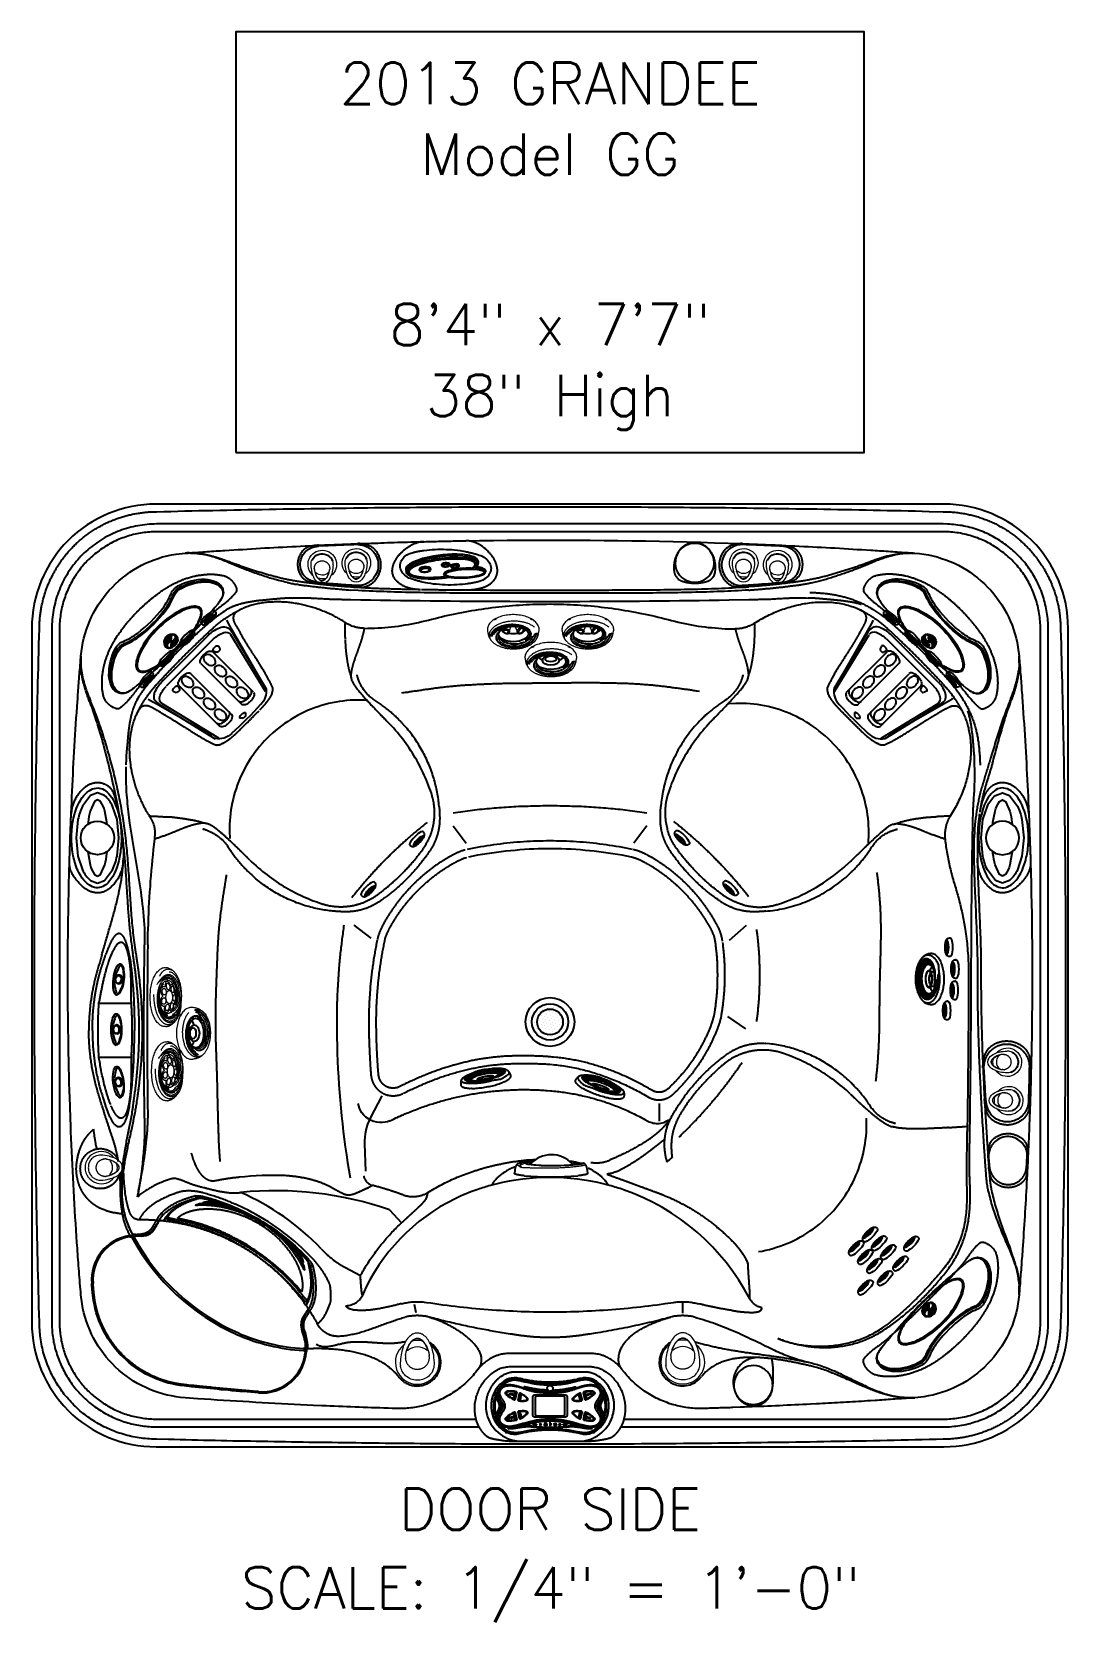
# Model space of a CAD drawing. Extents: x 403 to 503, y 484 to 637.
import ezdxf
from ezdxf.enums import TextEntityAlignment as Align

# ---------------------------------------------------------------- set-up
doc = ezdxf.new("R2010")
doc.units = 0
doc.header["$MEASUREMENT"] = 0
doc.linetypes.add('SLD-Solid', pattern=[0])
for name, color, linetype in [('1', 4, 'Continuous'), ('1_CYAN', 4, 'Continuous'), ('2', 2, 'Continuous'), ('204', 7, 'Continuous'), ('DIM', 3, 'Continuous')]:
    doc.layers.add(name, color=color, linetype=linetype)
doc.styles.add('SIMPLEX', font='simplex')

msp = doc.modelspace()

# ---------------------------------------------------------------- texts
at = {"layer": 'DIM', "style": 'SIMPLEX'}
for s, p in [('2013 GRANDEE', (453.08, 630.43)), ('Model GG', (453.08, 623.58)), ('8\'4" x 7\'7"', (453.08, 607.12)), ('38" High', (453.08, 600.26)), ('DOOR SIDE', (453.08, 492.62)), ('SCALE: 1/4" = 1\'-0"', (453.15, 485.03))]:
    msp.add_text(s, height=4, dxfattribs=at).set_placement(p, align=Align.CENTER)

# ---------------------------------------------------------------- blocks, each defined once
blk = doc.blocks.new('MINI2009')
at = {"layer": '1'}
for p, q in [((274.3, 432.02), (274.38, 432.02)), ((274.3, 430.22), (274.38, 430.22))]:
    blk.add_line(p, q, dxfattribs=at)
at = {"layer": '1', "color": 3}
for p, q in [((274.59, 431.35), (274.49, 431.35)), ((274.57, 430.89), (274.49, 430.89))]:
    blk.add_line(p, q, dxfattribs=at)
at = {"layer": '1', "flags": 128}
blk.add_lwpolyline([(274.38, 430.22), (274.4, 430.22), (274.43, 430.23), (274.46, 430.23), (274.49, 430.24), (274.52, 430.25), (274.54, 430.27), (274.57, 430.29), (274.59, 430.3), (274.61, 430.33), (274.63, 430.35), (274.65, 430.37), (274.66, 430.4), (274.68, 430.44), (274.7, 430.48), (274.71, 430.52), (274.73, 430.57), (274.74, 430.61), (274.75, 430.66), (274.76, 430.7), (274.77, 430.75), (274.77, 430.8), (274.78, 430.85), (274.78, 430.9), (274.79, 430.95), (274.79, 431), (274.79, 431.05), (274.79, 431.1), (274.79, 431.15), (274.79, 431.21), (274.79, 431.26), (274.79, 431.31), (274.78, 431.36), (274.78, 431.41), (274.77, 431.46), (274.76, 431.5), (274.76, 431.55), (274.75, 431.59), (274.74, 431.64), (274.73, 431.68), (274.71, 431.72), (274.7, 431.77), (274.68, 431.81), (274.66, 431.84), (274.64, 431.87), (274.62, 431.9), (274.6, 431.93), (274.58, 431.95), (274.56, 431.96), (274.53, 431.98), (274.51, 432), (274.48, 432.01), (274.46, 432.02), (274.42, 432.02), (274.39, 432.02), (274.38, 432.02)], dxfattribs=at)
at = {"layer": '1'}
blk.add_ellipse((274.3, 431.12), major_axis=(0, 0.902), ratio=0.25882, start_param=6.283179, end_param=9.424778, dxfattribs=at)
at = {"layer": '1', "color": 3}
for centre, major_axis, ratio in [((274.61, 431.12), (0, 0.667), 0.263764), ((274.62, 431.12), (0, 0.548), 0.248557), ((274.58, 431.12), (0.006, 0.229), 0.262485), ((274.59, 431.12), (0, 0.199), 0.249939)]:
    blk.add_ellipse(centre, major_axis=major_axis, ratio=ratio, dxfattribs=at)
blk.add_ellipse((274.54, 431.12), major_axis=(-0.004, 0.438), ratio=0.267267, start_param=3.037362, end_param=6.323274, dxfattribs=at)
blk = doc.blocks.new('JF2')
at = {"layer": '1', "color": 3}
for p, q in [((-2.47, -1.35), (-2.46, -1.4)), ((-1.8, -1.48), (-1.8, -1.49)), ((-0.76, -1.41), (-0.78, -1.43)), ((-0.42, -0.64), (-0.39, -0.65)), ((-0.2, -1.01), (-0.16, -1)), ((-0.17, -0.91), (-0.17, -0.91)), ((-0.16, -0.93), (-0.17, -0.93)), ((-0.16, -0.93), (-0.16, -0.93)), ((0.03, -0.72), (0.02, -0.74)), ((0.52, -0.86), (0.52, -0.86)), ((0.55, -0.87), (0.56, -0.89)), ((0.56, -0.83), (0.57, -0.83)), ((0.67, -1.03), (0.75, -1.05)), ((0.98, -1.07), (0.99, -1.07)), ((1.07, -1.05), (1.07, -1.05)), ((1.16, -1.03), (1.16, -1.03)), ((2.44, -1.4), (2.44, -1.35)), ((-1.72, -1.63), (-1.72, -1.64)), ((-1.72, -1.64), (-1.72, -1.64)), ((-1.45, -1.6), (-1.45, -1.59)), ((-0.96, -2.22), (-0.9, -2.27)), ((-0.95, -2.11), (-0.91, -2.15)), ((-0.91, -2.15), (-0.76, -2.25)), ((-0.81, -2.32), (-0.9, -2.27)), ((-0.69, -2.33), (-0.77, -2.31)), ((-0.76, -2.25), (-0.68, -2.28)), ((-0.56, -2.47), (-0.56, -2.47)), ((0.13, -2.51), (0.13, -2.51)), ((0.13, -2.51), (0.14, -2.51)), ((0.14, -2.41), (0.17, -2.41)), ((0.18, -2.42), (0.17, -2.41)), ((0.44, -2.81), (0.46, -2.81)), ((0.47, -2.8), (0.46, -2.81)), ((0.86, -2.25), (0.85, -2.24)), ((1.34, -2.57), (1.25, -2.59)), ((1.25, -2.59), (1.31, -2.57)), ((1.42, -1.65), (1.42, -1.69)), ((1.51, -1.85), (1.5, -1.87)), ((1.5, -1.87), (1.5, -1.87)), ((1.5, -1.87), (1.5, -1.87)), ((1.64, -1.9), (1.63, -1.92)), ((1.63, -1.92), (1.63, -1.92)), ((1.63, -1.92), (1.63, -1.92)), ((1.76, -1.97), (1.77, -1.96)), ((1.77, -1.96), (1.77, -1.96)), ((1.88, -1.99), (1.88, -1.99)), ((2.18, -2.02), (2.17, -2.04))]:
    blk.add_line(p, q, dxfattribs=at)
at = {"layer": '1', "color": 3, "flags": 128}
for points in [[(-1.9, -0.5), (-1.99, -0.56), (-2.08, -0.62), (-2.16, -0.69), (-2.23, -0.75), (-2.29, -0.82), (-2.34, -0.89), (-2.39, -0.97), (-2.42, -1.04), (-2.45, -1.11), (-2.46, -1.19), (-2.47, -1.26), (-2.47, -1.34), (-2.47, -1.35)], [(-1.88, -1.49), (-1.92, -1.56), (-1.94, -1.63), (-1.96, -1.7), (-1.97, -1.77), (-1.96, -1.84), (-1.95, -1.91), (-1.93, -1.98), (-1.9, -2.05), (-1.86, -2.12), (-1.81, -2.18), (-1.75, -2.24), (-1.68, -2.31), (-1.6, -2.36), (-1.52, -2.42), (-1.42, -2.47), (-1.32, -2.52)], [(2.44, -1.35), (2.44, -1.31), (2.44, -1.23), (2.43, -1.16), (2.41, -1.08), (2.38, -1.01), (2.34, -0.93), (2.29, -0.86), (2.24, -0.79), (2.17, -0.72), (2.1, -0.66), (2.02, -0.59), (1.93, -0.53), (1.83, -0.47), (1.73, -0.42), (1.62, -0.37), (1.5, -0.32), (1.38, -0.27), (1.25, -0.23), (1.12, -0.2), (0.98, -0.16), (0.84, -0.13), (0.7, -0.11), (0.55, -0.09), (0.41, -0.07), (0.26, -0.06), (0.1, -0.06), (-0.05, -0.06), (-0.2, -0.06), (-0.35, -0.07), (-0.5, -0.08), (-0.65, -0.1), (-0.79, -0.12), (-0.93, -0.15), (-1.07, -0.18), (-1.21, -0.21), (-1.34, -0.25), (-1.46, -0.29), (-1.58, -0.34), (-1.69, -0.39), (-1.8, -0.44), (-1.9, -0.5)], [(-0.17, -0.91), (-0.29, -0.91), (-0.42, -0.91), (-0.54, -0.92), (-0.66, -0.93), (-0.78, -0.94), (-0.9, -0.96), (-1.01, -0.99), (-1.12, -1.02), (-1.23, -1.05), (-1.33, -1.09), (-1.42, -1.13), (-1.51, -1.17), (-1.59, -1.22), (-1.66, -1.27), (-1.73, -1.32), (-1.79, -1.38), (-1.84, -1.43), (-1.88, -1.49)], [(-0.17, -0.93), (-0.29, -0.93), (-0.42, -0.93), (-0.54, -0.94), (-0.66, -0.95), (-0.78, -0.97), (-0.9, -0.99), (-1.01, -1.02), (-1.12, -1.05), (-1.22, -1.08), (-1.32, -1.12), (-1.41, -1.16), (-1.5, -1.21), (-1.57, -1.26), (-1.64, -1.31), (-1.7, -1.37), (-1.76, -1.42), (-1.8, -1.48)], [(-1.42, -1.47), (-1.42, -1.52), (-1.42, -1.58), (-1.4, -1.64), (-1.38, -1.69), (-1.35, -1.75), (-1.31, -1.8), (-1.26, -1.86), (-1.2, -1.91), (-1.13, -1.95), (-1.06, -2), (-0.98, -2.04), (-0.89, -2.08), (-0.8, -2.11), (-0.7, -2.14), (-0.6, -2.17), (-0.5, -2.19), (-0.39, -2.2), (-0.27, -2.22), (-0.16, -2.23), (-0.05, -2.23), (0.07, -2.23), (0.18, -2.22), (0.3, -2.21), (0.41, -2.2), (0.52, -2.18), (0.62, -2.15), (0.72, -2.13), (0.82, -2.09), (0.91, -2.06), (0.99, -2.02), (1.07, -1.98)], [(-0.74, -1.47), (-0.74, -1.48), (-0.76, -1.52), (-0.77, -1.55), (-0.76, -1.58), (-0.75, -1.62), (-0.73, -1.65), (-0.7, -1.68), (-0.66, -1.71), (-0.62, -1.74), (-0.56, -1.76), (-0.5, -1.79), (-0.44, -1.81), (-0.36, -1.82), (-0.29, -1.84), (-0.21, -1.85), (-0.13, -1.85), (-0.04, -1.86), (0.04, -1.85), (0.13, -1.85), (0.21, -1.84), (0.29, -1.83), (0.36, -1.82), (0.43, -1.8), (0.5, -1.78), (0.56, -1.75), (0.61, -1.73), (0.66, -1.7), (0.7, -1.67), (0.72, -1.64), (0.75, -1.61), (0.76, -1.57), (0.76, -1.54), (0.75, -1.51), (0.73, -1.47), (0.73, -1.46)], [(0.42, -1.24), (0.34, -1.22), (0.26, -1.21), (0.17, -1.2), (0.09, -1.19), (0, -1.19), (-0.09, -1.2), (-0.17, -1.2), (-0.26, -1.21), (-0.34, -1.22), (-0.42, -1.24), (-0.49, -1.26), (-0.56, -1.28), (-0.62, -1.31), (-0.67, -1.34), (-0.72, -1.37), (-0.75, -1.4), (-0.76, -1.41)], [(0.39, -1.29), (0.32, -1.28), (0.24, -1.26), (0.16, -1.26), (0.08, -1.25), (-0.01, -1.25), (-0.09, -1.25), (-0.17, -1.26), (-0.26, -1.27), (-0.33, -1.28), (-0.41, -1.3), (-0.48, -1.32), (-0.54, -1.34), (-0.6, -1.36), (-0.64, -1.39), (-0.69, -1.42), (-0.72, -1.45), (-0.74, -1.47)], [(-0.58, -1.36), (-0.57, -1.37), (-0.55, -1.4), (-0.51, -1.42), (-0.47, -1.45), (-0.42, -1.47), (-0.37, -1.49), (-0.31, -1.5), (-0.24, -1.52), (-0.18, -1.53), (-0.1, -1.53), (-0.03, -1.54), (0.04, -1.53), (0.11, -1.53), (0.19, -1.52), (0.25, -1.51), (0.32, -1.49), (0.38, -1.48), (0.43, -1.46), (0.47, -1.43), (0.51, -1.41), (0.54, -1.38), (0.56, -1.35), (0.57, -1.35)], [(0.73, -1.46), (0.71, -1.44), (0.67, -1.41), (0.63, -1.38), (0.58, -1.36), (0.52, -1.33), (0.46, -1.31), (0.39, -1.29)], [(1.07, -1.98), (1.14, -1.93), (1.2, -1.88), (1.25, -1.83), (1.3, -1.78), (1.34, -1.73), (1.37, -1.67), (1.38, -1.61), (1.39, -1.56), (1.39, -1.5), (1.38, -1.44), (1.37, -1.38), (1.36, -1.38)], [(1.77, -1.96), (1.81, -1.89), (1.84, -1.82), (1.85, -1.76), (1.86, -1.69), (1.86, -1.62), (1.85, -1.55), (1.83, -1.49), (1.8, -1.42), (1.76, -1.36), (1.71, -1.29), (1.65, -1.23), (1.58, -1.17), (1.51, -1.12), (1.43, -1.06), (1.34, -1.01), (1.24, -0.97)], [(1.32, -0.94), (1.42, -0.99), (1.51, -1.04), (1.6, -1.1), (1.68, -1.16), (1.75, -1.22), (1.81, -1.29), (1.86, -1.35), (1.9, -1.42), (1.93, -1.49), (1.96, -1.56), (1.97, -1.63), (1.97, -1.7), (1.96, -1.78), (1.95, -1.85), (1.92, -1.92), (1.88, -1.99)], [(-1.81, -2.04), (-1.78, -2.08), (-1.73, -2.15), (-1.68, -2.21), (-1.61, -2.27), (-1.54, -2.32), (-1.46, -2.38), (-1.37, -2.43), (-1.27, -2.48)], [(-1.18, -2.4), (-1.27, -2.35), (-1.36, -2.3), (-1.44, -2.25), (-1.51, -2.19), (-1.57, -2.14), (-1.62, -2.07), (-1.66, -2.01), (-1.67, -1.99)], [(-1.32, -2.52), (-1.32, -2.52), (-1.32, -2.52)], [(0.14, -2.51), (0.26, -2.51), (0.39, -2.51), (0.51, -2.5), (0.64, -2.49), (0.76, -2.47), (0.87, -2.45), (0.99, -2.42), (1.09, -2.39), (1.2, -2.36), (1.3, -2.32), (1.39, -2.28), (1.47, -2.23), (1.55, -2.18), (1.62, -2.13), (1.68, -2.08), (1.73, -2.02), (1.76, -1.97)], [(1.88, -1.99), (1.84, -2.05), (1.79, -2.1), (1.73, -2.16), (1.66, -2.21), (1.59, -2.26), (1.5, -2.31), (1.41, -2.36), (1.32, -2.4), (1.22, -2.44), (1.11, -2.47), (1, -2.5), (0.88, -2.52), (0.76, -2.55), (0.64, -2.56), (0.52, -2.57), (0.39, -2.58), (0.26, -2.58), (0.14, -2.58)]]:
    blk.add_lwpolyline(points, dxfattribs=at)
at = {"layer": '1', "color": 3}
for centre, radius, start, end in [((-1.37, -1.77), 0.516, 146.5392, 211.1621), ((-1.14, -1.71), 0.437, 145.7303, 215.3577), ((-0.41, -0.19), 1.3, 232.5052, 253.0521), ((-0.21, -0.95), 0.058, 268.4827, 276.4766), ((0.21, -2.17), 0.957, 63.1399, 77.6819), ((0.5, -1.62), 0.331, 30.3174, 65.1698), ((0.29, 0), 1.51, 288.6989, 300.3299), ((0.57, -0.48), 0.952, 300.506, 310.4245), ((1.14, -1.62), 0.435, 328.5314, 20.7263), ((-1.27, -1.76), 0.47, 165.8265, 210.3343), ((-0.68, -1.35), 1.03, 216.6584, 247.06), ((-1.51, -1.58), 0.0574, 345.2472, 353.8363), ((-1.51, -1.58), 0.0575, 345.8674, 354.4693), ((-0.57, -2.48), 0.0126, 73.6577, 87.5919), ((0.4, -2.7), 0.0238, 119.9717, 124.4224), ((1.27, -2.59), 0.0142, 171.8222, 180.1553), ((1.44, -1.68), 0.022, 190.5877, 204.1993), ((1.24, -1.65), 0.473, 328.633, 14.21)]:
    blk.add_arc(centre, radius, start, end, dxfattribs=at)
for points, knots in [([(-2.46, -1.4), (-2.46, -1.41), (-2.46, -1.45), (-2.44, -1.52), (-2.42, -1.62), (-2.39, -1.71), (-2.35, -1.8), (-2.3, -1.89), (-2.25, -1.97), (-2.2, -2.05), (-2.16, -2.09), (-2.14, -2.11)], [0, 0, 0, 0, 0.031754, 0.153806, 0.276015, 0.398877, 0.522905, 0.648627, 0.776586, 0.907316, 1, 1, 1, 1]), ([(-2.21, -2.03), (-2.22, -2.01), (-2.25, -1.97), (-2.29, -1.89), (-2.32, -1.8), (-2.35, -1.7), (-2.35, -1.6), (-2.34, -1.51), (-2.32, -1.42), (-2.3, -1.37), (-2.29, -1.35)], [0, 0, 0, 0, 0.073548, 0.19526, 0.338549, 0.481837, 0.629289, 0.776742, 0.888137, 1, 1, 1, 1]), ([(-2.29, -1.35), (-2.28, -1.32), (-2.25, -1.27), (-2.2, -1.19), (-2.14, -1.11), (-2.06, -1.03), (-1.97, -0.95), (-1.85, -0.86), (-1.72, -0.78), (-1.57, -0.7), (-1.47, -0.65), (-1.41, -0.63)], [0, 0, 0, 0, 0.095675, 0.191349, 0.288732, 0.386114, 0.505945, 0.625775, 0.749068, 0.87236, 1, 1, 1, 1]), ([(-1.72, -1.63), (-1.72, -1.62), (-1.71, -1.6), (-1.69, -1.55), (-1.67, -1.52), (-1.66, -1.5)], [0, 0, 0, 0, 0.1891368, 0.6248897, 1, 1, 1, 1]), ([(-1.66, -1.5), (-1.66, -1.49), (-1.64, -1.47), (-1.61, -1.43), (-1.57, -1.39), (-1.52, -1.34), (-1.46, -1.3), (-1.39, -1.26), (-1.32, -1.22), (-1.24, -1.18), (-1.15, -1.15), (-1.06, -1.12), (-0.97, -1.09), (-0.87, -1.07), (-0.77, -1.05), (-0.67, -1.03), (-0.56, -1.02), (-0.45, -1.01), (-0.34, -1.01), (-0.26, -1.01), (-0.22, -1.01), (-0.21, -1.01)], [0, 0, 0, 0, 0.023507, 0.080765, 0.137617, 0.194163, 0.250572, 0.306951, 0.363346, 0.419795, 0.476317, 0.532915, 0.589587, 0.646325, 0.703121, 0.759964, 0.816846, 0.873757, 0.930686, 0.98464, 1, 1, 1, 1]), ([(-1.51, -1.47), (-1.5, -1.46), (-1.49, -1.44), (-1.45, -1.4), (-1.41, -1.35), (-1.36, -1.31), (-1.3, -1.27), (-1.23, -1.23), (-1.16, -1.2), (-1.09, -1.16), (-1, -1.13), (-0.93, -1.11), (-0.89, -1.1), (-0.87, -1.1)], [0, 0, 0, 0, 0.051974, 0.152988, 0.253246, 0.352966, 0.452479, 0.551964, 0.651517, 0.751201, 0.85104, 0.951033, 1, 1, 1, 1]), ([(-1.45, -1.59), (-1.45, -1.58), (-1.45, -1.57), (-1.44, -1.53), (-1.42, -1.49), (-1.41, -1.46), (-1.41, -1.46)], [0, 0, 0, 0, 0.029107, 0.449937, 0.867327, 1, 1, 1, 1]), ([(-1.41, -0.63), (-1.36, -0.62), (-1.25, -0.61), (-1.09, -0.6), (-0.92, -0.59), (-0.76, -0.58), (-0.66, -0.58), (-0.63, -0.57)], [0, 0, 0, 0, 0.2144914, 0.4289951, 0.6481945, 0.8673923, 1, 1, 1, 1]), ([(-1.41, -1.46), (-1.4, -1.45), (-1.39, -1.43), (-1.37, -1.39), (-1.33, -1.34), (-1.3, -1.31), (-1.28, -1.3)], [0, 0, 0, 0, 0.09711, 0.408763, 0.717679, 1, 1, 1, 1]), ([(-1.28, -1.3), (-1.27, -1.28), (-1.24, -1.25), (-1.2, -1.23), (-1.18, -1.22)], [0, 0, 0, 0, 0.543533, 1, 1, 1, 1]), ([(-0.76, -1.41), (-0.76, -1.41), (-0.78, -1.43), (-0.8, -1.46), (-0.81, -1.49), (-0.82, -1.53), (-0.81, -1.57), (-0.8, -1.6), (-0.78, -1.63), (-0.76, -1.67), (-0.72, -1.7), (-0.68, -1.73), (-0.63, -1.76), (-0.57, -1.78), (-0.51, -1.8), (-0.45, -1.82), (-0.37, -1.84), (-0.3, -1.85), (-0.22, -1.86), (-0.14, -1.87), (-0.06, -1.87), (0.02, -1.87), (0.1, -1.87), (0.18, -1.86), (0.26, -1.85), (0.34, -1.84), (0.41, -1.82), (0.48, -1.8), (0.54, -1.78), (0.6, -1.76), (0.65, -1.73), (0.7, -1.7), (0.74, -1.67), (0.77, -1.64), (0.79, -1.6), (0.8, -1.56), (0.81, -1.53), (0.81, -1.49), (0.8, -1.47), (0.79, -1.46)], [0, 0, 0, 0, 0.011642, 0.039702, 0.06703, 0.093364, 0.118974, 0.144446, 0.170328, 0.197054, 0.224606, 0.252655, 0.280869, 0.309028, 0.337092, 0.365064, 0.392958, 0.420792, 0.448581, 0.476339, 0.504077, 0.531805, 0.559532, 0.587264, 0.615011, 0.642781, 0.670588, 0.698444, 0.726367, 0.754375, 0.78249, 0.810727, 0.839077, 0.867423, 0.895443, 0.922699, 0.948961, 0.974541, 1, 1, 1, 1]), ([(-0.73, -1.32), (-0.73, -1.33), (-0.74, -1.35), (-0.75, -1.38), (-0.77, -1.41), (-0.77, -1.42), (-0.78, -1.43)], [0, 0, 0, 0, 0.163693, 0.502973, 0.819141, 1, 1, 1, 1]), ([(-0.67, -1.03), (-0.68, -1.07), (-0.68, -1.14), (-0.7, -1.23), (-0.72, -1.29), (-0.73, -1.32)], [0, 0, 0, 0, 0.34189, 0.718869, 1, 1, 1, 1]), ([(-0.65, -1.39), (-0.65, -1.39), (-0.65, -1.39), (-0.64, -1.39), (-0.63, -1.39), (-0.63, -1.38), (-0.63, -1.38)], [0, 0, 0, 0, 0.12571, 0.527683, 0.936508, 1, 1, 1, 1]), ([(-0.63, -0.57), (-0.57, -0.56), (-0.47, -0.54), (-0.3, -0.52), (-0.14, -0.51), (0.02, -0.51), (0.18, -0.51), (0.35, -0.52), (0.51, -0.53), (0.68, -0.56), (0.86, -0.59), (1.08, -0.64), (1.26, -0.7), (1.4, -0.75), (1.45, -0.77), (1.47, -0.77)], [0, 0, 0, 0, 0.07538, 0.15131, 0.22333, 0.295352, 0.369105, 0.442863, 0.514729, 0.586968, 0.682119, 0.778071, 0.907999, 0.972873, 1, 1, 1, 1]), ([(-0.63, -0.57), (-0.6, -0.58), (-0.55, -0.58), (-0.5, -0.59), (-0.49, -0.59)], [0, 0, 0, 0, 0.6641142, 1, 1, 1, 1]), ([(-0.49, -0.59), (-0.47, -0.59), (-0.37, -0.59), (-0.19, -0.6), (0.05, -0.62), (0.27, -0.65), (0.47, -0.68), (0.64, -0.72), (0.8, -0.76), (0.96, -0.8), (1.11, -0.85), (1.23, -0.9), (1.29, -0.93), (1.32, -0.94)], [0, 0, 0, 0, 0.026705, 0.151394, 0.276414, 0.401114, 0.493454, 0.585793, 0.678039, 0.770288, 0.862263, 0.954108, 1, 1, 1, 1]), ([(-0.29, -0.65), (-0.29, -0.64), (-0.33, -0.64), (-0.37, -0.64), (-0.41, -0.64), (-0.42, -0.64), (-0.42, -0.64), (-0.42, -0.64), (-0.42, -0.64), (-0.42, -0.64), (-0.42, -0.64), (-0.42, -0.64), (-0.42, -0.64)], [0, 0, 0, 0, 0.108692, 0.739507, 0.886435, 0.930204, 0.953135, 0.967768, 0.969534, 0.985431, 0.985934, 1, 1, 1, 1]), ([(-0.39, -0.65), (-0.38, -0.65), (-0.32, -0.66), (-0.21, -0.68), (-0.08, -0.7), (0.06, -0.72), (0.19, -0.75), (0.33, -0.78), (0.45, -0.8), (0.53, -0.82), (0.56, -0.83)], [0, 0, 0, 0, 0.043161, 0.181129, 0.321653, 0.463935, 0.604255, 0.743141, 0.883109, 1, 1, 1, 1]), ([(0.6, -0.75), (0.6, -0.75), (0.58, -0.75), (0.55, -0.74), (0.49, -0.73), (0.45, -0.72), (0.35, -0.7), (0.25, -0.69), (0.11, -0.67), (-0.02, -0.66), (-0.15, -0.65), (-0.24, -0.65), (-0.29, -0.65)], [0, 0, 0, 0, 0.024457, 0.078874, 0.10608, 0.214952, 0.242638, 0.424403, 0.56814, 0.711859, 0.855916, 1, 1, 1, 1]), ([(0.75, -1.05), (0.69, -1.03), (0.6, -1.01), (0.46, -0.98), (0.35, -0.96), (0.22, -0.94), (0.08, -0.92), (-0.03, -0.91), (-0.11, -0.91), (-0.14, -0.91), (-0.16, -0.91), (-0.17, -0.91), (-0.17, -0.91)], [0, 0, 0, 0, 0.218931, 0.346784, 0.475182, 0.603585, 0.754612, 0.905676, 0.943401, 0.981124, 0.999998, 1, 1, 1, 1]), ([(0.27, -0.96), (0.23, -0.96), (0.18, -0.95), (0.08, -0.95), (-0.01, -0.94), (-0.09, -0.93), (-0.14, -0.93), (-0.16, -0.93)], [0, 0, 0, 0, 0.247463, 0.397924, 0.698981, 0.849433, 1, 1, 1, 1]), ([(-0.16, -1), (-0.13, -1), (-0.06, -0.99), (0.04, -0.99), (0.15, -0.98), (0.22, -0.98), (0.26, -0.98)], [0, 0, 0, 0, 0.232391, 0.488548, 0.745614, 1, 1, 1, 1]), ([(0.02, -0.74), (0.02, -0.74), (0.02, -0.74), (0.02, -0.74), (0.02, -0.74), (0.02, -0.74), (0.03, -0.75), (0.03, -0.75)], [0, 0, 0, 0, 0.084324, 0.103055, 0.209091, 0.414326, 1, 1, 1, 1]), ([(0.03, -0.75), (0.03, -0.75), (0.05, -0.76), (0.12, -0.77), (0.18, -0.79), (0.22, -0.8)], [0, 0, 0, 0, 0.0050144, 0.3854851, 1, 1, 1, 1]), ([(0.19, -0.79), (0.21, -0.79), (0.28, -0.81), (0.38, -0.83), (0.47, -0.85), (0.51, -0.86), (0.52, -0.86)], [0, 0, 0, 0, 0.184335, 0.565629, 0.94738, 1, 1, 1, 1]), ([(0.26, -0.98), (0.28, -0.98), (0.34, -0.99), (0.44, -0.99), (0.54, -1.01), (0.61, -1.02), (0.65, -1.03), (0.66, -1.03)], [0, 0, 0, 0, 0.178787, 0.435118, 0.692172, 0.948957, 1, 1, 1, 1]), ([(0.27, -0.96), (0.32, -0.97), (0.43, -0.98), (0.54, -1), (0.62, -1.02), (0.65, -1.03), (0.67, -1.03)], [0, 0, 0, 0, 0.377217, 0.758537, 0.859037, 1, 1, 1, 1]), ([(0.52, -0.86), (0.53, -0.86), (0.57, -0.87), (0.65, -0.9), (0.76, -0.93), (0.87, -0.96), (0.97, -1), (1.04, -1.03), (1.07, -1.05), (1.07, -1.05)], [0, 0, 0, 0, 0.021066, 0.214811, 0.40882, 0.600405, 0.794288, 0.98621, 1, 1, 1, 1]), ([(0.56, -0.89), (0.56, -0.9), (0.57, -0.9), (0.58, -0.91), (0.6, -0.92), (0.6, -0.92)], [0, 0, 0, 0, 0.1959692, 0.780793, 1, 1, 1, 1]), ([(0.57, -0.83), (0.59, -0.84), (0.65, -0.85), (0.76, -0.88), (0.87, -0.91), (0.98, -0.95), (1.08, -0.99), (1.13, -1.01), (1.16, -1.03)], [0, 0, 0, 0, 0.109345, 0.295394, 0.479913, 0.664307, 0.849472, 1, 1, 1, 1]), ([(1.24, -0.97), (1.23, -0.96), (1.2, -0.95), (1.14, -0.92), (1.05, -0.89), (0.95, -0.85), (0.8, -0.8), (0.68, -0.77), (0.6, -0.75)], [0, 0, 0, 0, 0.073128, 0.157359, 0.32587, 0.494386, 0.662903, 1, 1, 1, 1]), ([(0.6, -0.92), (0.62, -0.93), (0.66, -0.95), (0.71, -0.96), (0.75, -0.97)], [0, 0, 0, 0, 0.332752, 1, 1, 1, 1]), ([(0.61, -1.37), (0.62, -1.37), (0.63, -1.38), (0.63, -1.38), (0.63, -1.38), (0.63, -1.38)], [0, 0, 0, 0, 0.292551, 0.727444, 1, 1, 1, 1]), ([(0.72, -1.31), (0.71, -1.29), (0.7, -1.24), (0.68, -1.15), (0.66, -1.08), (0.66, -1.03), (0.66, -1.03)], [0, 0, 0, 0, 0.15951, 0.557574, 0.956273, 1, 1, 1, 1]), ([(0.77, -1.42), (0.77, -1.41), (0.76, -1.4), (0.74, -1.37), (0.72, -1.34), (0.72, -1.32), (0.72, -1.31)], [0, 0, 0, 0, 0.182096, 0.493337, 0.82393, 1, 1, 1, 1]), ([(0.75, -0.97), (0.77, -0.98), (0.82, -1), (0.9, -1.03), (0.96, -1.06), (0.98, -1.07)], [0, 0, 0, 0, 0.2333708, 0.6402338, 1, 1, 1, 1]), ([(0.98, -1.07), (0.99, -1.07), (1.03, -1.09), (1.09, -1.12), (1.16, -1.17), (1.22, -1.21), (1.27, -1.26), (1.32, -1.3), (1.36, -1.35), (1.39, -1.4), (1.41, -1.44), (1.42, -1.47), (1.42, -1.48)], [0, 0, 0, 0, 0.057794, 0.16743, 0.276926, 0.386302, 0.495632, 0.605007, 0.71463, 0.824819, 0.93602, 1, 1, 1, 1]), ([(1.07, -1.05), (1.09, -1.05), (1.12, -1.07), (1.19, -1.11), (1.26, -1.15), (1.32, -1.2), (1.38, -1.24), (1.43, -1.29), (1.47, -1.34), (1.51, -1.39), (1.53, -1.44), (1.54, -1.46), (1.54, -1.47)], [0, 0, 0, 0, 0.044142, 0.1471276, 0.2499984, 0.3527635, 0.4554778, 0.5582081, 0.6610915, 0.7643507, 0.8683033, 0.909765, 0.909765, 0.909765, 0.909765]), ([(1.16, -1.03), (1.18, -1.03), (1.22, -1.05), (1.28, -1.09), (1.36, -1.13), (1.43, -1.18), (1.49, -1.23), (1.54, -1.28), (1.59, -1.33), (1.63, -1.39), (1.66, -1.44), (1.68, -1.49), (1.69, -1.52), (1.7, -1.54)], [0, 0, 0, 0, 0.0417784, 0.1400876, 0.2382999, 0.3364196, 0.4344873, 0.5325566, 0.6307236, 0.7291516, 0.8280757, 0.9277992, 1, 1, 1, 1]), ([(1.32, -0.94), (1.32, -0.94), (1.32, -0.94), (1.32, -0.94), (1.32, -0.94)], [0, 0, 0, 0, 0.109075, 1, 1, 1, 1]), ([(1.32, -0.94), (1.32, -0.94), (1.32, -0.94), (1.32, -0.94), (1.32, -0.94)], [0, 0, 0, 0, 0.136414, 1, 1, 1, 1]), ([(1.42, -1.48), (1.43, -1.51), (1.43, -1.56), (1.43, -1.62), (1.42, -1.64)], [0.252267, 0.252267, 0.252267, 0.252267, 0.7008892, 1, 1, 1, 1]), ([(1.47, -0.77), (1.48, -0.78), (1.55, -0.81), (1.67, -0.86), (1.8, -0.93), (1.91, -1), (2.01, -1.08), (2.09, -1.15), (2.16, -1.22), (2.21, -1.3), (2.26, -1.38), (2.3, -1.47), (2.32, -1.56), (2.33, -1.66), (2.32, -1.74), (2.29, -1.82), (2.27, -1.87), (2.26, -1.9)], [0, 0, 0, 0, 0.029368, 0.103769, 0.178171, 0.254734, 0.331297, 0.393312, 0.455326, 0.518573, 0.58182, 0.65628, 0.730739, 0.807362, 0.883985, 0.941871, 1, 1, 1, 1]), ([(2.17, -2.04), (2.18, -2.03), (2.21, -2), (2.25, -1.93), (2.31, -1.83), (2.35, -1.74), (2.39, -1.64), (2.41, -1.54), (2.43, -1.46), (2.43, -1.41), (2.43, -1.4)], [0, 0, 0, 0, 0.039106, 0.19987, 0.355977, 0.507891, 0.656188, 0.801472, 0.944337, 1, 1, 1, 1]), ([(-2.05, -2.2), (-2.07, -2.18), (-2.12, -2.13), (-2.17, -2.08), (-2.2, -2.04), (-2.21, -2.03)], [0, 0, 0, 0, 0.39752, 0.826765, 1, 1, 1, 1]), ([(-2.05, -2.21), (-2.04, -2.21), (-2.02, -2.23), (-1.97, -2.28), (-1.88, -2.34), (-1.79, -2.4), (-1.7, -2.45), (-1.6, -2.51), (-1.52, -2.54), (-1.48, -2.56), (-1.48, -2.56)], [0, 0, 0, 0, 0.008728, 0.169311, 0.331298, 0.494262, 0.65782, 0.821634, 0.985323, 1, 1, 1, 1]), ([(-1.48, -2.56), (-1.45, -2.57), (-1.39, -2.59), (-1.29, -2.63), (-1.18, -2.67), (-1.05, -2.7), (-0.93, -2.73), (-0.8, -2.76), (-0.66, -2.78), (-0.53, -2.8), (-0.39, -2.81), (-0.26, -2.82), (-0.12, -2.82), (0.01, -2.83), (0.14, -2.82), (0.28, -2.82), (0.37, -2.81), (0.43, -2.81), (0.44, -2.81)], [0, 0, 0, 0, 0.0455252, 0.1108648, 0.1781391, 0.2469525, 0.3163858, 0.3854021, 0.4539026, 0.5218171, 0.5889858, 0.6558129, 0.7221689, 0.7880485, 0.8534673, 0.9184633, 0.982861, 1, 1, 1, 1]), ([(-1.4, -1.85), (-1.42, -1.82), (-1.45, -1.76), (-1.46, -1.67), (-1.45, -1.62), (-1.45, -1.6)], [0, 0, 0, 0, 0.3641288, 0.73454, 1, 1, 1, 1]), ([(-1.45, -1.59), (-1.45, -1.59), (-1.45, -1.59), (-1.45, -1.62), (-1.44, -1.67), (-1.41, -1.74), (-1.37, -1.8), (-1.33, -1.85), (-1.28, -1.91), (-1.2, -1.97), (-1.09, -2.04), (-1, -2.09), (-0.95, -2.11)], [0, 0, 0, 0, 0.0269747, 0.0545812, 0.183364, 0.3141784, 0.4070367, 0.4998952, 0.5954517, 0.691008, 0.8665419, 1, 1, 1, 1]), ([(-1.4, -1.85), (-1.39, -1.88), (-1.36, -1.93), (-1.29, -2.01), (-1.2, -2.09), (-1.13, -2.13), (-1.1, -2.15)], [0, 0, 0, 0, 0.242533, 0.488146, 0.780948, 1, 1, 1, 1]), ([(-1.32, -2.52), (-1.27, -2.54), (-1.18, -2.59), (-1.05, -2.63), (-0.93, -2.66), (-0.81, -2.7), (-0.65, -2.73), (-0.48, -2.76), (-0.29, -2.78), (-0.06, -2.8), (0.2, -2.8), (0.37, -2.79), (0.45, -2.79)], [0, 0, 0, 0, 0.100111, 0.200167, 0.230413, 0.322791, 0.415168, 0.507528, 0.599888, 0.733131, 0.86678, 1, 1, 1, 1]), ([(-1.27, -2.48), (-1.26, -2.48), (-1.23, -2.49), (-1.16, -2.52), (-1.08, -2.55), (-0.97, -2.59), (-0.83, -2.63), (-0.71, -2.66), (-0.63, -2.68)], [0, 0, 0, 0, 0.073128, 0.157359, 0.32587, 0.494386, 0.662903, 1, 1, 1, 1]), ([(-0.59, -2.59), (-0.61, -2.58), (-0.69, -2.57), (-0.82, -2.53), (-0.94, -2.5), (-1.02, -2.47), (-1.09, -2.44), (-1.14, -2.42), (-1.18, -2.4)], [0, 0, 0, 0, 0.129943, 0.367079, 0.605678, 0.722738, 0.781259, 1, 1, 1, 1]), ([(-0.98, -2.21), (-0.98, -2.21), (-1.02, -2.19), (-1.06, -2.17), (-1.1, -2.15)], [0, 0, 0, 0, 0.000546, 1, 1, 1, 1]), ([(-1.08, -2.3), (-1.08, -2.3), (-1.08, -2.3), (-1.08, -2.3), (-1.07, -2.3)], [0, 0, 0, 0, 0.027969, 1, 1, 1, 1]), ([(-1.07, -2.3), (-1.06, -2.31), (-1.04, -2.31), (-1, -2.33), (-0.95, -2.35), (-0.88, -2.38), (-0.79, -2.41), (-0.69, -2.44), (-0.6, -2.46), (-0.57, -2.47)], [0, 0, 0, 0, 0.0661207, 0.1328483, 0.2663211, 0.3997978, 0.5332706, 0.8003891, 1, 1, 1, 1]), ([(0.14, -2.58), (0.13, -2.58), (0.11, -2.58), (0.08, -2.58), (0, -2.57), (-0.12, -2.56), (-0.26, -2.53), (-0.39, -2.5), (-0.51, -2.46), (-0.66, -2.41), (-0.75, -2.36), (-0.81, -2.32)], [0, 0, 0, 0, 0.018777, 0.056357, 0.093903, 0.244333, 0.394797, 0.523143, 0.651488, 0.779594, 1, 1, 1, 1]), ([(-0.29, -2.46), (-0.35, -2.44), (-0.45, -2.42), (-0.57, -2.38), (-0.65, -2.35), (-0.68, -2.34), (-0.69, -2.33)], [0, 0, 0, 0, 0.3772173, 0.7585371, 0.8590371, 1, 1, 1, 1]), ([(-0.68, -2.28), (-0.65, -2.29), (-0.57, -2.31), (-0.43, -2.35), (-0.33, -2.37), (-0.27, -2.38)], [0, 0, 0, 0, 0.2439379, 0.6195788, 1, 1, 1, 1]), ([(-0.63, -2.68), (-0.62, -2.68), (-0.6, -2.68), (-0.57, -2.69), (-0.52, -2.7), (-0.47, -2.71), (-0.38, -2.72), (-0.28, -2.73), (-0.14, -2.74), (0, -2.74), (0.13, -2.73), (0.21, -2.72), (0.26, -2.72)], [0, 0, 0, 0, 0.024457, 0.078874, 0.106079, 0.214952, 0.242638, 0.424403, 0.56814, 0.711859, 0.855916, 1, 1, 1, 1]), ([(-0.58, -2.59), (-0.58, -2.59), (-0.57, -2.59), (-0.55, -2.6), (-0.52, -2.6), (-0.47, -2.61), (-0.41, -2.62), (-0.33, -2.63), (-0.23, -2.65), (-0.14, -2.65), (-0.07, -2.65), (-0.05, -2.65)], [0, 0, 0, 0, 0.000715, 0.073393, 0.1097219, 0.1824198, 0.3277255, 0.4730653, 0.6184802, 0.909309, 1, 1, 1, 1]), ([(-0.29, -2.46), (-0.26, -2.46), (-0.2, -2.47), (-0.11, -2.49), (-0.02, -2.5), (0.07, -2.51), (0.11, -2.51), (0.13, -2.51)], [0, 0, 0, 0, 0.247463, 0.397924, 0.698981, 0.849434, 1, 1, 1, 1]), ([(-0.27, -2.38), (-0.24, -2.38), (-0.19, -2.39), (-0.09, -2.4), (-0.01, -2.41), (0.07, -2.41), (0.12, -2.41), (0.14, -2.41)], [0, 0, 0, 0, 0.237006, 0.389566, 0.694903, 0.847453, 1, 1, 1, 1]), ([(0.16, -2.67), (0.16, -2.67), (0.16, -2.67), (0.15, -2.67), (0.14, -2.67), (0.12, -2.67), (0.08, -2.67), (0.02, -2.66), (-0.03, -2.66), (-0.05, -2.65)], [0, 0, 0, 0, 0.0207362, 0.0615146, 0.1022965, 0.1838688, 0.3470282, 0.673495, 1, 1, 1, 1]), ([(0.39, -2.68), (0.36, -2.68), (0.29, -2.68), (0.21, -2.67), (0.16, -2.67)], [0, 0, 0, 0, 0.378941, 1, 1, 1, 1]), ([(0.17, -2.41), (0.17, -2.41), (0.18, -2.41), (0.2, -2.4), (0.25, -2.38), (0.33, -2.35), (0.46, -2.33), (0.56, -2.31), (0.62, -2.3)], [0, 0, 0, 0, 0.000347, 0.036388, 0.144273, 0.358247, 0.57279, 1, 1, 1, 1]), ([(1.63, -1.92), (1.61, -1.95), (1.58, -2), (1.5, -2.07), (1.42, -2.13), (1.32, -2.19), (1.2, -2.25), (1.08, -2.3), (0.94, -2.34), (0.8, -2.37), (0.65, -2.4), (0.5, -2.41), (0.34, -2.42), (0.24, -2.42), (0.18, -2.42)], [0, 0, 0, 0, 0.083333, 0.166667, 0.25, 0.333333, 0.416667, 0.5, 0.583333, 0.666667, 0.75, 0.833333, 0.916667, 1, 1, 1, 1]), ([(0.26, -2.72), (0.26, -2.71), (0.3, -2.71), (0.34, -2.7), (0.38, -2.69), (0.39, -2.68), (0.39, -2.68), (0.39, -2.68), (0.39, -2.68), (0.39, -2.68), (0.39, -2.68), (0.39, -2.68), (0.39, -2.68)], [0, 0, 0, 0, 0.108692, 0.739507, 0.886436, 0.930204, 0.953135, 0.967768, 0.969534, 0.985431, 0.985934, 1, 1, 1, 1]), ([(1.12, -2.62), (1.06, -2.62), (0.94, -2.64), (0.76, -2.66), (0.58, -2.67), (0.45, -2.67), (0.39, -2.68)], [0, 0, 0, 0, 0.247158, 0.496041, 0.747293, 1, 1, 1, 1]), ([(0.45, -2.79), (0.47, -2.78), (0.51, -2.78), (0.56, -2.77), (0.59, -2.77)], [0, 0, 0, 0, 0.3359446, 1, 1, 1, 1]), ([(0.48, -2.8), (0.48, -2.8), (0.51, -2.8), (0.55, -2.8), (0.59, -2.79), (0.6, -2.79)], [0, 0, 0, 0, 0.024972, 0.735541, 1, 1, 1, 1]), ([(0.59, -2.77), (0.68, -2.75), (0.86, -2.71), (1.03, -2.65), (1.12, -2.62)], [0, 0, 0, 0, 0.4962112, 1, 1, 1, 1]), ([(0.6, -2.79), (0.63, -2.78), (0.71, -2.77), (0.83, -2.74), (0.97, -2.7), (1.1, -2.66), (1.22, -2.62), (1.29, -2.58), (1.32, -2.57)], [0, 0, 0, 0, 0.120095, 0.304937, 0.490444, 0.676212, 0.862899, 1, 1, 1, 1]), ([(0.62, -2.3), (0.66, -2.29), (0.74, -2.27), (0.81, -2.25), (0.85, -2.24)], [0, 0, 0, 0, 0.497852, 1, 1, 1, 1]), ([(0.85, -2.24), (0.85, -2.24), (0.85, -2.24), (0.86, -2.23), (0.88, -2.21), (0.92, -2.18), (0.98, -2.14), (1.07, -2.09), (1.17, -2.03), (1.22, -1.98), (1.25, -1.96)], [0, 0, 0, 0, 0.00027, 0.025282, 0.067353, 0.14109, 0.266757, 0.470507, 0.778093, 1, 1, 1, 1]), ([(1.5, -1.87), (1.48, -1.89), (1.45, -1.93), (1.4, -1.99), (1.33, -2.04), (1.25, -2.09), (1.17, -2.14), (1.07, -2.18), (0.97, -2.22), (0.89, -2.24), (0.86, -2.25)], [0, 0, 0, 0, 0.125, 0.2500001, 0.375, 0.5, 0.625, 0.75, 0.875, 1, 1, 1, 1]), ([(1.25, -2.59), (1.24, -2.59), (1.2, -2.6), (1.16, -2.61), (1.13, -2.61), (1.12, -2.62)], [0, 0, 0, 0, 0.386229, 0.778881, 1, 1, 1, 1]), ([(1.25, -1.96), (1.27, -1.94), (1.33, -1.89), (1.36, -1.84), (1.38, -1.81)], [0, 0, 0, 0, 0.49625, 1, 1, 1, 1]), ([(1.31, -2.57), (1.32, -2.57), (1.37, -2.56), (1.45, -2.53), (1.56, -2.48), (1.66, -2.44), (1.75, -2.39), (1.84, -2.33), (1.92, -2.28), (2, -2.22), (2.07, -2.15), (2.13, -2.09), (2.17, -2.04), (2.18, -2.02)], [0, 0, 0, 0, 0.0196, 0.118114, 0.21634, 0.313697, 0.411167, 0.509298, 0.60806, 0.707367, 0.807068, 0.906923, 1, 1, 1, 1]), ([(1.38, -1.81), (1.39, -1.79), (1.41, -1.75), (1.42, -1.7), (1.42, -1.68)], [0, 0, 0, 0, 0.497728, 1, 1, 1, 1]), ([(2.26, -1.9), (2.25, -1.92), (2.23, -1.96), (2.2, -2.01), (2.18, -2.02)], [0, 0, 0, 0, 0.575565, 1, 1, 1, 1])]:
    blk.add_open_spline(points, degree=3, knots=knots, dxfattribs=at)
blk = doc.blocks.new('air')
at = {"color": 4, "linetype": 'Continuous', "lineweight": 15}
for start, end in [(165.1969, 197.8132), (220.7492, 142.9494)]:
    blk.add_arc((0, 0), 1.38, start, end, dxfattribs=at)
at = {"layer": '1', "linetype": 'Continuous', "lineweight": 15}
blk.add_line((-1.52, -0.65), (-1.52, -0.64), dxfattribs=at)
at = {"layer": '1', "linetype": 'Continuous', "lineweight": 15, "flags": 128}
blk.add_lwpolyline([(-0.81, 0.62), (-0.91, 0.59), (-1, 0.55), (-1.09, 0.51), (-1.18, 0.46), (-1.27, 0.4), (-1.35, 0.34), (-1.41, 0.28), (-1.46, 0.22), (-1.49, 0.18), (-1.51, 0.13), (-1.53, 0.08), (-1.54, 0.02), (-1.55, -0.04), (-1.54, -0.1), (-1.52, -0.15), (-1.5, -0.2), (-1.47, -0.25), (-1.44, -0.29), (-1.38, -0.36), (-1.31, -0.42), (-1.24, -0.47), (-1.15, -0.53), (-1.05, -0.58), (-0.95, -0.62), (-0.84, -0.66)], dxfattribs=at)
at = {"layer": '1', "linetype": 'Continuous', "lineweight": 15}
for centre, radius, start, end in [((-1.22, -0.02), 0.655, 144.4276, 215.6266), ((-0.73, -0.4), 1.27, 112.1545, 143.4931), ((-0.19, -1.45), 2.45, 102.0442, 114.7624), ((-0.15, 0), 0.873, 137.3551, 181.5716), ((0.1, -2.6), 3.64, 92.0665, 102.7282), ((0.02, 0.08), 0.954, 70.8918, 92.891), ((-0.74, 0.34), 1.26, 216.4207, 247.5271), ((-0.15, 1.5), 2.56, 245.294, 257.3674), ((-0.14, -0.05), 0.88, 178.584, 220.1541), ((0.07, 2.39), 3.47, 256.4351, 268.374), ((0.02, -0.1), 0.988, 267.5789, 296.8901)]:
    blk.add_arc(centre, radius, start, end, dxfattribs=at)
at = {"layer": '1'}
for centre, radius, start, end in [((-0.8, 0.61), 0.0177, 309.977, 117.7542), ((-0.04, -0.02), 1.08, 297.6393, 69.9241), ((-0.84, -0.63), 0.028, 253.5221, 38.0725)]:
    blk.add_arc(centre, radius, start, end, dxfattribs=at)
at = {"layer": '1', "color": 3, "linetype": 'Continuous', "lineweight": 15}
for points, knots in [([(-0.61, -0.74), (-0.65, -0.73), (-0.73, -0.71), (-0.85, -0.67), (-0.97, -0.63), (-1.09, -0.58), (-1.18, -0.52), (-1.27, -0.47), (-1.33, -0.43), (-1.39, -0.37), (-1.45, -0.31), (-1.49, -0.25), (-1.53, -0.19), (-1.55, -0.14), (-1.56, -0.1), (-1.56, -0.06), (-1.57, -0.02), (-1.56, 0.02), (-1.56, 0.06), (-1.55, 0.09), (-1.53, 0.14), (-1.49, 0.2), (-1.45, 0.27), (-1.39, 0.32), (-1.33, 0.38), (-1.27, 0.42), (-1.19, 0.47), (-1.09, 0.53), (-0.97, 0.58), (-0.85, 0.62), (-0.73, 0.66), (-0.65, 0.68), (-0.61, 0.69)], [0, 0, 0, 0, 0.049918, 0.099848, 0.149772, 0.199708, 0.249758, 0.281163, 0.312549, 0.343847, 0.375097, 0.406409, 0.43777, 0.453463, 0.469146, 0.48481, 0.500452, 0.516071, 0.531676, 0.547279, 0.562891, 0.594116, 0.625338, 0.65655, 0.687781, 0.719016, 0.750242, 0.800203, 0.850202, 0.900166, 0.950083, 1, 1, 1, 1]), ([(-0.61, 0.69), (-0.59, 0.7), (-0.55, 0.71), (-0.51, 0.71), (-0.49, 0.71)], [0, 0, 0, 0, 0.499996, 1, 1, 1, 1]), ([(-0.43, 0.72), (-0.44, 0.72), (-0.46, 0.72), (-0.48, 0.71), (-0.49, 0.71)], [0, 0, 0, 0, 0.503897, 1, 1, 1, 1]), ([(-0.3, 0.72), (-0.32, 0.72), (-0.37, 0.72), (-0.41, 0.72), (-0.43, 0.72)], [0, 0, 0, 0, 0.515264, 1, 1, 1, 1]), ([(-0.03, 0.64), (-0.05, 0.65), (-0.1, 0.67), (-0.16, 0.69), (-0.22, 0.71), (-0.26, 0.71), (-0.28, 0.72)], [0, 0, 0, 0, 0.2871549, 0.5493861, 0.7868935, 1, 1, 1, 1]), ([(0.36, -0.02), (0.36, 0), (0.36, 0.05), (0.35, 0.13), (0.33, 0.19), (0.32, 0.23), (0.31, 0.25), (0.3, 0.27), (0.29, 0.29), (0.28, 0.31), (0.27, 0.33), (0.26, 0.36), (0.23, 0.41), (0.19, 0.46), (0.14, 0.51), (0.09, 0.56), (0.03, 0.6), (-0.01, 0.63), (-0.03, 0.64)], [0, 0, 0, 0, 0.095821, 0.193894, 0.294492, 0.320678, 0.347244, 0.374185, 0.401486, 0.429141, 0.457148, 0.485334, 0.563526, 0.642838, 0.730397, 0.819135, 0.909028, 1, 1, 1, 1]), ([(-0.47, -0.76), (-0.49, -0.76), (-0.54, -0.76), (-0.58, -0.75), (-0.61, -0.74)], [0, 0, 0, 0, 0.500007, 1, 1, 1, 1]), ([(-0.47, -0.76), (-0.46, -0.76), (-0.43, -0.76), (-0.41, -0.77), (-0.4, -0.77)], [0, 0, 0, 0, 0.497126, 1, 1, 1, 1]), ([(-0.28, -0.76), (-0.26, -0.76), (-0.22, -0.75), (-0.16, -0.74), (-0.1, -0.72), (-0.05, -0.69), (-0.03, -0.68)], [0, 0, 0, 0, 0.219659, 0.459288, 0.719297, 1, 1, 1, 1]), ([(-0.03, -0.68), (-0.01, -0.67), (0.03, -0.65), (0.09, -0.61), (0.14, -0.56), (0.18, -0.51), (0.22, -0.47), (0.24, -0.44), (0.26, -0.41), (0.28, -0.37), (0.29, -0.34), (0.3, -0.31), (0.32, -0.27), (0.34, -0.21), (0.36, -0.11), (0.36, -0.05), (0.36, -0.02)], [0, 0, 0, 0, 0.089465, 0.177985, 0.265807, 0.356658, 0.40795, 0.458748, 0.509015, 0.558748, 0.607996, 0.633599, 0.659069, 0.775989, 0.88959, 1, 1, 1, 1])]:
    blk.add_open_spline(points, degree=3, knots=knots, dxfattribs=at)
for points in [[(-0.3, 0.72), (-0.28, 0.72)], [(-0.4, -0.77), (-0.3, -0.76)]]:
    blk.add_open_spline(points, degree=1, dxfattribs=at)
at = {"layer": '1', "linetype": 'Continuous', "lineweight": 15}
blk.add_open_spline([(-0.28, -0.76), (-0.3, -0.76)], degree=1, dxfattribs=at)
blk = doc.blocks.new('speaker_cover')
at = {"layer": '1'}
blk.add_lwpolyline([(132.41, 82.48), (131.72, 82.22), (130.95, 81.2, 0.06203), (130.52, 79.88), (130.35, 78.11), (130.52, 76.34), (130.95, 75.03, 0.10272), (131.72, 74.01), (132.41, 73.75), (133.09, 74.01), (133.86, 75.03, 0.06203), (134.29, 76.34), (134.46, 78.11), (134.29, 79.88), (133.86, 81.2, 0.10272), (133.09, 82.22)], format="xyb", close=True, dxfattribs=at)
at = {"layer": '1', "color": 3}
for points in [[(132.41, 81.8), (132.11, 81.64), (131.7, 80.72, 0.038428), (131.49, 79.63), (131.47, 79.44)], [(133.34, 79.44), (133.32, 79.63), (133.12, 80.72, 0.079125), (132.7, 81.64), (132.41, 81.8)], [(131.47, 76.79), (131.49, 76.6), (131.7, 75.51, 0.079125), (132.11, 74.59), (132.41, 74.43), (132.7, 74.59), (133.12, 75.51, 0.038428), (133.32, 76.6), (133.34, 76.79)]]:
    blk.add_lwpolyline(points, format="xyb", dxfattribs=at)
at = {"layer": '1'}
blk.add_circle((132.41, 78.11), 1.62, dxfattribs=at)
blk = doc.blocks.new('DIRECTIONAL JET1')
at = {"layer": '1', "color": 3, "linetype": 'SLD-Solid', "lineweight": 15}
for p, q in [((-1.2, 0.09), (-1.2, 0.09)), ((-1.12, 0.05), (-1.16, 0.02)), ((0.54, 0.25), (0.54, 0.25)), ((0.58, 0.3), (0.59, 0.29)), ((0.67, 0.42), (0.67, 0.42)), ((-2.49, -0.12), (-2.49, -0.16)), ((-2.03, -1.2), (-2.03, -1.2)), ((-1.92, -0.45), (-1.92, -0.46)), ((-1.88, -0.47), (-1.92, -0.45)), ((-1.5, -0.17), (-1.56, -0.17)), ((-1.22, -1.02), (-1.22, -1.01)), ((-0.58, -1.53), (-0.58, -1.53)), ((-0.58, -1.53), (-0.57, -1.53)), ((1.16, -1.04), (1.21, -1)), ((1.23, -1.11), (1.16, -1.13)), ((1.24, -1.05), (1.18, -1.09)), ((1.28, -1.35), (1.29, -1.35)), ((1.39, -1.44), (1.38, -1.44)), ((1.56, -0.97), (1.5, -0.99)), ((1.56, -0.97), (1.58, -0.96)), ((1.92, -0.7), (1.88, -0.71)), ((1.94, -0.71), (1.94, -0.71)), ((2.49, -0.16), (2.5, -0.12)), ((-0.65, -1.69), (-0.65, -1.69))]:
    blk.add_line(p, q, dxfattribs=at)
at = {"layer": '1', "color": 3, "linetype": 'SLD-Solid', "lineweight": 15, "flags": 128}
for points in [[(-1.86, 0.93), (-1.97, 0.86), (-2.06, 0.78), (-2.14, 0.71), (-2.22, 0.63), (-2.29, 0.54), (-2.35, 0.46), (-2.4, 0.37), (-2.44, 0.28), (-2.47, 0.19), (-2.49, 0.1), (-2.5, 0.01), (-2.5, -0.08), (-2.49, -0.12)], [(1.67, 1.04), (1.54, 1.1), (1.42, 1.16), (1.28, 1.2), (1.14, 1.25), (1, 1.29), (0.85, 1.32), (0.7, 1.35), (0.55, 1.37), (0.4, 1.39), (0.24, 1.4), (0.08, 1.41), (-0.08, 1.41), (-0.24, 1.4), (-0.39, 1.39), (-0.55, 1.37), (-0.7, 1.35), (-0.85, 1.32), (-1, 1.29), (-1.14, 1.25), (-1.28, 1.2), (-1.41, 1.16), (-1.54, 1.1), (-1.66, 1.04)], [(-1.47, 0.21), (-1.36, 0.26), (-1.24, 0.31), (-1.12, 0.35), (-0.99, 0.39), (-0.86, 0.42), (-0.73, 0.45), (-0.59, 0.47), (-0.45, 0.49), (-0.31, 0.5), (-0.17, 0.51), (-0.03, 0.51), (0.11, 0.5), (0.26, 0.49), (0.4, 0.47), (0.53, 0.45), (0.67, 0.42)], [(-1.39, 0.18), (-1.28, 0.24), (-1.16, 0.28), (-1.03, 0.33), (-0.91, 0.36), (-0.77, 0.4), (-0.64, 0.42), (-0.5, 0.44), (-0.35, 0.46), (-0.21, 0.46), (-0.07, 0.46), (0.08, 0.46), (0.22, 0.45), (0.36, 0.43), (0.5, 0.41), (0.63, 0.38)], [(0.64, 0.38), (0.76, 0.35), (0.86, 0.31), (0.97, 0.27), (1.07, 0.23), (1.16, 0.18), (1.24, 0.12), (1.32, 0.07), (1.39, 0.01), (1.45, -0.06), (1.5, -0.12), (1.54, -0.19), (1.57, -0.26)], [(0.67, 0.42), (0.79, 0.39), (0.91, 0.35), (1.02, 0.31), (1.12, 0.26), (1.22, 0.21), (1.31, 0.15), (1.4, 0.09), (1.47, 0.03), (1.54, -0.04), (1.59, -0.11), (1.64, -0.18), (1.67, -0.26), (1.7, -0.33), (1.72, -0.41), (1.72, -0.49), (1.71, -0.57), (1.7, -0.64)], [(2.5, -0.12), (2.5, -0.08), (2.5, 0.01), (2.49, 0.1), (2.47, 0.19), (2.44, 0.28), (2.4, 0.37), (2.35, 0.46), (2.29, 0.54), (2.22, 0.63), (2.15, 0.71), (2.06, 0.78), (1.97, 0.86), (1.87, 0.93)], [(-2.49, -0.16), (-2.48, -0.21), (-2.46, -0.3), (-2.45, -0.34)], [(-1.66, -0.64), (-1.68, -0.72), (-1.69, -0.8), (-1.68, -0.87), (-1.67, -0.95), (-1.64, -1.02), (-1.61, -1.09), (-1.56, -1.17), (-1.51, -1.23), (-1.44, -1.3), (-1.37, -1.36), (-1.29, -1.42), (-1.2, -1.48), (-1.1, -1.53), (-1, -1.58), (-0.89, -1.62), (-0.77, -1.66), (-0.65, -1.69)], [(-0.64, -1.63), (-0.75, -1.6), (-0.86, -1.56), (-0.97, -1.52), (-1.06, -1.48), (-1.16, -1.43), (-1.24, -1.38), (-1.32, -1.32), (-1.39, -1.26), (-1.45, -1.2), (-1.5, -1.13), (-1.53, -1.07)], [(-0.65, -1.69), (-0.52, -1.72), (-0.39, -1.74), (-0.25, -1.76), (-0.11, -1.77), (0.03, -1.77), (0.17, -1.77), (0.31, -1.77), (0.45, -1.76), (0.59, -1.74), (0.72, -1.72), (0.85, -1.69), (0.98, -1.66), (1.11, -1.62), (1.22, -1.58), (1.34, -1.53), (1.45, -1.48)], [(1.38, -1.44), (1.28, -1.49), (1.16, -1.54), (1.04, -1.58), (0.91, -1.62), (0.77, -1.65), (0.64, -1.67), (0.5, -1.69), (0.36, -1.71), (0.21, -1.72), (0.07, -1.72), (-0.07, -1.71), (-0.22, -1.7), (-0.36, -1.69), (-0.5, -1.66), (-0.63, -1.63)], [(-0.57, -1.53), (-0.45, -1.56), (-0.32, -1.58), (-0.19, -1.6), (-0.06, -1.61), (0.07, -1.61), (0.2, -1.61), (0.34, -1.6), (0.47, -1.59), (0.59, -1.57), (0.72, -1.55), (0.84, -1.52), (0.96, -1.48), (1.07, -1.44), (1.18, -1.4), (1.28, -1.35)], [(2.45, -0.34), (2.46, -0.3), (2.48, -0.21), (2.49, -0.16)]]:
    blk.add_lwpolyline(points, dxfattribs=at)
at = {"layer": '1', "color": 3}
for centre, radius, start, end in [((-0.97, 0.22), 0.42, 318.4453, 359.5469), ((0.94, 0.21), 0.39, 175.8258, 221.1028)]:
    blk.add_arc(centre, radius, start, end, dxfattribs=at)
at = {"layer": '1', "color": 3, "linetype": 'SLD-Solid', "lineweight": 15}
for centre, radius, start, end in [((-2.06, -0.7), 0.0047, 55.5764, 63.9577), ((-1.93, -0.47), 0.0114, 64.2074, 105.6493), ((-1.93, -0.46), 0.0118, 64.5365, 101.0103), ((-1.93, -0.46), 0.0111, 63.939, 103.5501), ((-1.91, -0.46), 0.0195, 141.9529, 144.6559), ((-1.87, -0.48), 0.0161, 138.7628, 141.8992), ((-1.05, -0.78), 0.559, 164.1371, 210.8307), ((-1.51, -0.17), 0.0167, 8.8966, 15.6387), ((0.11, 0.99), 2.46, 261.9443, 294.8263), ((0.11, 0.91), 2.3, 261.7068, 295.0638), ((1.49, -0.99), 0.005, 27.2926, 36.3396), ((1.07, -0.47), 0.549, 343.8999, 22.6134), ((1.92, -0.72), 0.0123, 15.5787, 93.2945)]:
    blk.add_arc(centre, radius, start, end, dxfattribs=at)
at = {"layer": '1', "color": 3}
for centre, major_axis, ratio in [((0.02, -0.46), (-1.44, -0.02), 0.520649), ((0, -0.33), (-0.812, -0.007), 0.583141), ((0, -0.19), (-0.536, -0.002), 0.531388)]:
    blk.add_ellipse(centre, major_axis=major_axis, ratio=ratio, dxfattribs=at)
for start_param, end_param in [(0.532853, 0.921624), (2.111954, 2.545295)]:
    blk.add_ellipse((0.05, 0.34), major_axis=(-1.44, -0.02), ratio=0.520649, start_param=start_param, end_param=end_param, dxfattribs=at)
at = {"layer": '1', "color": 3, "linetype": 'SLD-Solid', "lineweight": 15}
for points, knots in [([(-2.26, -0.82), (-2.27, -0.79), (-2.29, -0.72), (-2.31, -0.62), (-2.31, -0.52), (-2.3, -0.43), (-2.28, -0.33), (-2.24, -0.24), (-2.2, -0.15), (-2.14, -0.06), (-2.05, 0.04), (-1.93, 0.16), (-1.81, 0.26), (-1.7, 0.34), (-1.65, 0.37), (-1.64, 0.37)], [0, 0, 0, 0, 0.075379, 0.151309, 0.223329, 0.29535, 0.369104, 0.442862, 0.514729, 0.586967, 0.682119, 0.778071, 0.907999, 0.972873, 1, 1, 1, 1]), ([(-2.25, -0.76), (-2.25, -0.75), (-2.24, -0.7), (-2.23, -0.6), (-2.18, -0.47), (-2.12, -0.35), (-2.04, -0.25), (-1.96, -0.16), (-1.87, -0.07), (-1.77, 0.02), (-1.66, 0.09), (-1.55, 0.16), (-1.49, 0.19), (-1.47, 0.21)], [0, 0, 0, 0, 0.026712, 0.151413, 0.276447, 0.401159, 0.493498, 0.585836, 0.678075, 0.770318, 0.862284, 0.954116, 1, 1, 1, 1]), ([(-1.86, -0.16), (-1.82, -0.12), (-1.75, -0.06), (-1.65, 0.02), (-1.57, 0.08), (-1.5, 0.12), (-1.44, 0.16), (-1.41, 0.17), (-1.39, 0.18)], [0, 0, 0, 0, 0.337008, 0.50583, 0.674678, 0.843513, 0.927915, 1, 1, 1, 1]), ([(-1.72, -0.2), (-1.71, -0.19), (-1.68, -0.15), (-1.61, -0.09), (-1.53, -0.03), (-1.45, 0.03), (-1.37, 0.07), (-1.31, 0.1), (-1.29, 0.11)], [0, 0, 0, 0, 0.125672, 0.317663, 0.508626, 0.698715, 0.890112, 1, 1, 1, 1]), ([(-1.64, 0.37), (-1.62, 0.39), (-1.55, 0.42), (-1.44, 0.48), (-1.28, 0.56), (-1.12, 0.62), (-0.95, 0.67), (-0.79, 0.71), (-0.64, 0.74), (-0.48, 0.77), (-0.31, 0.79), (-0.12, 0.8), (0.07, 0.81), (0.27, 0.81), (0.45, 0.79), (0.61, 0.77), (0.71, 0.76), (0.75, 0.75)], [0, 0, 0, 0, 0.029367, 0.103767, 0.178168, 0.254729, 0.331291, 0.393306, 0.455321, 0.518568, 0.581815, 0.656275, 0.730735, 0.807359, 0.883982, 0.94187, 1, 1, 1, 1]), ([(-1.6, -0.2), (-1.59, -0.2), (-1.57, -0.17), (-1.52, -0.13), (-1.44, -0.07), (-1.36, -0.01), (-1.28, 0.04), (-1.22, 0.07), (-1.2, 0.09)], [0, 0, 0, 0, 0.039608, 0.239952, 0.439301, 0.636256, 0.836536, 1, 1, 1, 1]), ([(-1.16, 0.02), (-1.2, 0), (-1.28, -0.06), (-1.37, -0.12), (-1.44, -0.16), (-1.48, -0.17), (-1.49, -0.17), (-1.5, -0.17)], [0, 0, 0, 0, 0.322327, 0.718503, 0.892265, 0.972127, 1, 1, 1, 1]), ([(-1.47, 0.21), (-1.47, 0.21), (-1.47, 0.21), (-1.47, 0.21), (-1.47, 0.21)], [0, 0, 0, 0, 0.109067, 1, 1, 1, 1]), ([(-1.47, 0.21), (-1.47, 0.21), (-1.47, 0.21), (-1.47, 0.21), (-1.47, 0.21)], [0, 0, 0, 0, 0.154805, 1, 1, 1, 1]), ([(-1.29, 0.11), (-1.28, 0.12), (-1.24, 0.14), (-1.16, 0.18), (-1.06, 0.22), (-0.95, 0.25), (-0.84, 0.28), (-0.72, 0.31), (-0.6, 0.33), (-0.48, 0.35), (-0.36, 0.36), (-0.24, 0.37), (-0.11, 0.38), (0.01, 0.37), (0.14, 0.37), (0.26, 0.35), (0.38, 0.34), (0.49, 0.32), (0.56, 0.3), (0.58, 0.3)], [0, 0, 0, 0, 0.026275, 0.087966, 0.149698, 0.211464, 0.273267, 0.335105, 0.396973, 0.458867, 0.520782, 0.582712, 0.644652, 0.706595, 0.768535, 0.830464, 0.892377, 0.954267, 1, 1, 1, 1]), ([(-1.2, 0.09), (-1.18, 0.09), (-1.14, 0.11), (-1.06, 0.15), (-0.97, 0.19), (-0.86, 0.22), (-0.75, 0.25), (-0.64, 0.27), (-0.53, 0.29), (-0.41, 0.31), (-0.29, 0.32), (-0.17, 0.33), (-0.06, 0.33), (0.06, 0.32), (0.18, 0.31), (0.3, 0.3), (0.41, 0.28), (0.49, 0.26), (0.53, 0.25), (0.54, 0.25)], [0, 0, 0, 0, 0.027554, 0.091746, 0.155986, 0.220267, 0.284591, 0.348954, 0.413352, 0.477778, 0.542227, 0.606691, 0.671163, 0.735636, 0.8001, 0.864548, 0.928972, 0.98997, 1, 1, 1, 1]), ([(0.59, 0.29), (0.6, 0.29), (0.65, 0.28), (0.73, 0.26), (0.83, 0.22), (0.92, 0.18), (1, 0.14), (1.08, 0.1), (1.15, 0.05), (1.22, 0), (1.27, -0.05), (1.32, -0.11), (1.37, -0.16), (1.4, -0.22), (1.42, -0.27), (1.43, -0.3), (1.44, -0.31)], [0, 0, 0, 0, 0.032536, 0.10973, 0.186868, 0.263931, 0.340915, 0.417824, 0.494672, 0.571492, 0.648319, 0.725227, 0.802333, 0.879798, 0.95782, 1, 1, 1, 1]), ([(0.75, 0.75), (0.8, 0.74), (0.9, 0.72), (1.05, 0.69), (1.19, 0.65), (1.34, 0.6), (1.49, 0.54), (1.64, 0.47), (1.78, 0.39), (1.92, 0.3), (1.99, 0.24), (2.03, 0.21)], [0, 0, 0, 0, 0.095674, 0.191347, 0.288728, 0.386109, 0.50594, 0.625771, 0.749064, 0.872357, 1, 1, 1, 1]), ([(-2.45, -0.35), (-2.45, -0.38), (-2.44, -0.44), (-2.42, -0.54), (-2.39, -0.64), (-2.35, -0.75), (-2.3, -0.84), (-2.24, -0.94), (-2.18, -1.03), (-2.13, -1.09), (-2.11, -1.12)], [0, 0, 0, 0, 0.1000144, 0.225756, 0.3519621, 0.4790519, 0.6074395, 0.7375219, 0.8696622, 1, 1, 1, 1]), ([(-2.26, -0.82), (-2.26, -0.81), (-2.26, -0.79), (-2.25, -0.77), (-2.25, -0.76)], [0, 0, 0, 0, 0.664107, 1, 1, 1, 1]), ([(-2.17, -1.03), (-2.18, -1.01), (-2.21, -0.96), (-2.24, -0.89), (-2.25, -0.84), (-2.26, -0.82)], [0, 0, 0, 0, 0.32393, 0.749492, 1, 1, 1, 1]), ([(-2.03, -1.2), (-2.06, -1.18), (-2.1, -1.13), (-2.15, -1.08), (-2.17, -1.04), (-2.17, -1.03)], [0, 0, 0, 0, 0.434001, 0.888952, 1, 1, 1, 1]), ([(-2.09, -0.64), (-2.09, -0.61), (-2.09, -0.57), (-2.08, -0.5), (-2.06, -0.43), (-2.02, -0.36), (-1.98, -0.29), (-1.92, -0.23), (-1.89, -0.19), (-1.86, -0.16)], [0, 0, 0, 0, 0.144102, 0.288177, 0.431944, 0.575712, 0.757525, 0.828809, 1, 1, 1, 1]), ([(-2.06, -0.7), (-2.06, -0.7), (-2.06, -0.7), (-2.06, -0.7), (-2.07, -0.7), (-2.07, -0.7), (-2.08, -0.7), (-2.08, -0.69), (-2.09, -0.67), (-2.09, -0.65), (-2.09, -0.64), (-2.09, -0.64)], [0, 0, 0, 0, 0.01602, 0.035445, 0.054871, 0.08078, 0.12717, 0.274887, 0.583806, 0.893992, 1, 1, 1, 1]), ([(-2.06, -0.7), (-2.05, -0.68), (-2.03, -0.64), (-2.01, -0.6), (-2, -0.58)], [0, 0, 0, 0, 0.379141, 1, 1, 1, 1]), ([(-2.03, -1.2), (-2.01, -1.22), (-1.96, -1.27), (-1.88, -1.34), (-1.78, -1.41), (-1.68, -1.47), (-1.58, -1.53), (-1.46, -1.59), (-1.34, -1.64), (-1.22, -1.69), (-1.09, -1.73), (-0.96, -1.77), (-0.84, -1.8), (-0.77, -1.82), (-0.74, -1.82)], [0, 0, 0, 0, 0.074591, 0.161112, 0.246996, 0.333324, 0.42023, 0.507675, 0.595605, 0.683955, 0.772643, 0.861576, 0.950652, 1, 1, 1, 1]), ([(-2, -0.58), (-2, -0.58), (-2, -0.58), (-2, -0.57), (-1.99, -0.57), (-1.99, -0.55), (-1.98, -0.54), (-1.97, -0.52), (-1.97, -0.51)], [0, 0, 0, 0, 0.035919, 0.106555, 0.177195, 0.318487, 0.601091, 1, 1, 1, 1]), ([(-1.97, -0.51), (-1.95, -0.49), (-1.93, -0.45), (-1.89, -0.39), (-1.84, -0.32), (-1.78, -0.26), (-1.74, -0.22), (-1.73, -0.2)], [0, 0, 0, 0, 0.193412, 0.408503, 0.621237, 0.836748, 1, 1, 1, 1]), ([(-1.88, -0.47), (-1.88, -0.47), (-1.88, -0.47), (-1.88, -0.47), (-1.87, -0.47), (-1.86, -0.47), (-1.84, -0.46), (-1.8, -0.42), (-1.74, -0.36), (-1.69, -0.3), (-1.67, -0.27)], [0, 0, 0, 0, 0.006241, 0.007227, 0.014587, 0.028589, 0.070449, 0.262258, 0.646421, 1, 1, 1, 1]), ([(-1.67, -0.27), (-1.67, -0.27), (-1.65, -0.25), (-1.63, -0.23), (-1.6, -0.21), (-1.6, -0.2)], [0, 0, 0, 0, 0.006401, 0.954168, 1, 1, 1, 1]), ([(-1.29, -0.17), (-1.31, -0.18), (-1.35, -0.21), (-1.41, -0.27), (-1.48, -0.34), (-1.55, -0.42), (-1.6, -0.5), (-1.64, -0.57), (-1.65, -0.61), (-1.66, -0.63), (-1.66, -0.64), (-1.66, -0.64), (-1.66, -0.64)], [0.1589519, 0.1589519, 0.1589519, 0.1589519, 0.2189082, 0.346758, 0.4751575, 0.6035615, 0.754596, 0.905669, 0.9433962, 0.9811215, 0.9999977, 1, 1, 1, 1]), ([(-1.59, -0.63), (-1.59, -0.63), (-1.59, -0.61), (-1.58, -0.59), (-1.56, -0.54), (-1.54, -0.49), (-1.5, -0.43), (-1.46, -0.36), (-1.4, -0.29), (-1.36, -0.24), (-1.34, -0.22)], [0, 0, 0, 0, 0.0000306, 0.0744962, 0.1489695, 0.2980039, 0.3724874, 0.5215575, 0.6706687, 0.804032, 0.804032, 0.804032, 0.804032]), ([(-1.44, -0.65), (-1.45, -0.69), (-1.46, -0.78), (-1.44, -0.92), (-1.37, -1.05), (-1.27, -1.18), (-1.16, -1.28), (-1.07, -1.33), (-1.04, -1.35)], [0, 0, 0, 0, 0.177735, 0.35547, 0.533205, 0.71094, 0.888675, 1, 1, 1, 1]), ([(-1.44, -0.54), (-1.43, -0.52), (-1.43, -0.49), (-1.42, -0.47), (-1.42, -0.46)], [0, 0, 0, 0, 0.3572691, 0.4544643, 0.4544643, 0.4544643, 0.4544643]), ([(-1.44, -0.54), (-1.44, -0.55), (-1.44, -0.58), (-1.44, -0.6), (-1.44, -0.61)], [0, 0, 0, 0, 0.42371, 1, 1, 1, 1]), ([(-1.44, -0.64), (-1.44, -0.64), (-1.44, -0.63), (-1.44, -0.63), (-1.43, -0.65), (-1.42, -0.69), (-1.39, -0.76), (-1.36, -0.82), (-1.34, -0.86)], [0, 0, 0, 0, 0.000257, 0.036334, 0.144253, 0.358235, 0.572789, 1, 1, 1, 1]), ([(-1.34, -0.86), (-1.32, -0.88), (-1.29, -0.93), (-1.25, -0.98), (-1.22, -1.01)], [0, 0, 0, 0, 0.4978509, 1, 1, 1, 1]), ([(-1.22, -1.01), (-1.22, -1.01), (-1.22, -1), (-1.22, -1), (-1.2, -1.01), (-1.17, -1.02), (-1.12, -1.05), (-1.04, -1.1), (-0.92, -1.16), (-0.84, -1.2), (-0.8, -1.22)], [0, 0, 0, 0, 0.0002, 0.025236, 0.067323, 0.141073, 0.266748, 0.470502, 0.778091, 1, 1, 1, 1]), ([(-0.84, -1.3), (-0.88, -1.28), (-0.97, -1.23), (-1.07, -1.17), (-1.14, -1.1), (-1.18, -1.06), (-1.2, -1.04), (-1.21, -1.02), (-1.22, -1.02), (-1.22, -1.02)], [0, 0, 0, 0, 0.230758, 0.545346, 0.74943, 0.872578, 0.942678, 0.980397, 1, 1, 1, 1]), ([(-1.04, -1.35), (-1.02, -1.36), (-0.94, -1.41), (-0.79, -1.47), (-0.65, -1.51), (-0.58, -1.53)], [0, 0, 0, 0, 0.157416, 0.578708, 1, 1, 1, 1]), ([(-0.52, -1.4), (-0.57, -1.39), (-0.69, -1.36), (-0.79, -1.32), (-0.84, -1.3)], [0, 0, 0, 0, 0.496228, 1, 1, 1, 1]), ([(-0.8, -1.22), (-0.75, -1.23), (-0.65, -1.27), (-0.54, -1.3), (-0.49, -1.31)], [0, 0, 0, 0, 0.496249, 1, 1, 1, 1]), ([(-0.74, -1.82), (-0.74, -1.82), (-0.68, -1.83), (-0.58, -1.85), (-0.44, -1.87), (-0.3, -1.89), (-0.16, -1.89), (-0.01, -1.9), (0.13, -1.9), (0.28, -1.89), (0.42, -1.88), (0.56, -1.86), (0.69, -1.84), (0.83, -1.82), (0.96, -1.79), (1.09, -1.75), (1.21, -1.71), (1.33, -1.66), (1.45, -1.61), (1.55, -1.56), (1.6, -1.53), (1.63, -1.52)], [0, 0, 0, 0, 0.008425, 0.064388, 0.120568, 0.17691, 0.233345, 0.289786, 0.346148, 0.402364, 0.458374, 0.514135, 0.569591, 0.624664, 0.679957, 0.735663, 0.791743, 0.848146, 0.904805, 0.961644, 1, 1, 1, 1]), ([(-0.24, -1.45), (-0.28, -1.44), (-0.38, -1.43), (-0.47, -1.41), (-0.52, -1.4)], [0, 0, 0, 0, 0.4977301, 1, 1, 1, 1]), ([(-0.49, -1.31), (-0.45, -1.32), (-0.36, -1.34), (-0.27, -1.35), (-0.22, -1.36)], [0, 0, 0, 0, 0.497728, 1, 1, 1, 1]), ([(1.5, -0.99), (1.48, -1.01), (1.43, -1.05), (1.36, -1.11), (1.3, -1.15), (1.25, -1.18), (1.21, -1.2), (1.17, -1.23), (1.15, -1.24), (1.14, -1.24), (1.14, -1.24)], [0, 0, 0, 0, 0.182479, 0.479936, 0.628519, 0.702783, 0.8514, 0.925684, 0.999996, 1, 1, 1, 1]), ([(1.14, -1.24), (1.14, -1.24), (1.14, -1.24), (1.14, -1.24), (1.14, -1.24)], [0, 0, 0, 0, 0.029714, 1, 1, 1, 1]), ([(1.16, -1.13), (1.2, -1.12), (1.28, -1.1), (1.36, -1.06), (1.43, -1.02), (1.46, -1.01), (1.49, -0.99), (1.5, -0.99)], [0, 0, 0, 0, 0.334114, 0.669312, 0.80065, 0.932519, 1, 1, 1, 1]), ([(1.18, -1.09), (1.23, -1.07), (1.32, -1.03), (1.41, -0.97), (1.49, -0.92), (1.55, -0.85), (1.61, -0.78), (1.64, -0.72), (1.65, -0.67), (1.66, -0.66), (1.66, -0.65), (1.67, -0.64), (1.67, -0.64)], [0, 0, 0, 0, 0.218908, 0.346758, 0.475158, 0.603561, 0.754596, 0.905669, 0.943396, 0.981121, 0.999998, 1, 1, 1, 1]), ([(1.21, -1), (1.23, -0.98), (1.27, -0.94), (1.34, -0.87), (1.37, -0.82), (1.39, -0.8)], [0, 0, 0, 0, 0.243936, 0.619578, 1, 1, 1, 1]), ([(1.7, -0.64), (1.7, -0.65), (1.69, -0.66), (1.69, -0.68), (1.67, -0.72), (1.64, -0.78), (1.58, -0.86), (1.52, -0.93), (1.45, -0.98), (1.36, -1.05), (1.28, -1.09), (1.23, -1.11)], [0, 0, 0, 0, 0.0187738, 0.0563476, 0.0938864, 0.2442892, 0.3947292, 0.5226703, 0.6514061, 0.779526, 1, 1, 1, 1]), ([(1.59, -0.63), (1.59, -0.63), (1.59, -0.64), (1.58, -0.66), (1.56, -0.71), (1.54, -0.76), (1.5, -0.81), (1.46, -0.87), (1.4, -0.93), (1.33, -0.99), (1.27, -1.03), (1.24, -1.05)], [0, 0, 0, 0, 0.000031, 0.074497, 0.14897, 0.298004, 0.372488, 0.521558, 0.670669, 0.835334, 1, 1, 1, 1]), ([(1.28, -1.35), (1.28, -1.35), (1.28, -1.35), (1.28, -1.35), (1.28, -1.35)], [0, 0, 0, 0, 0.00172, 1, 1, 1, 1]), ([(1.29, -1.35), (1.31, -1.34), (1.34, -1.32), (1.4, -1.28), (1.45, -1.25), (1.52, -1.2), (1.6, -1.14), (1.67, -1.08), (1.71, -1.04), (1.72, -1.02)], [0, 0, 0, 0, 0.112765, 0.225721, 0.338638, 0.45164, 0.677601, 0.903593, 1, 1, 1, 1]), ([(1.39, -0.8), (1.39, -0.78), (1.41, -0.76), (1.43, -0.71), (1.44, -0.67), (1.44, -0.62), (1.44, -0.6), (1.44, -0.59)], [0, 0, 0, 0, 0.2370068, 0.3895674, 0.6949044, 0.847454, 1, 1, 1, 1]), ([(1.4, -1.43), (1.39, -1.43), (1.39, -1.43), (1.39, -1.43), (1.39, -1.43), (1.39, -1.44)], [0, 0, 0, 0, 0.339988, 0.524939, 1, 1, 1, 1]), ([(1.86, -1.08), (1.82, -1.12), (1.76, -1.19), (1.65, -1.27), (1.57, -1.33), (1.5, -1.37), (1.44, -1.41), (1.41, -1.42), (1.4, -1.43)], [0, 0, 0, 0, 0.337008, 0.50583, 0.674678, 0.843513, 0.927915, 1, 1, 1, 1]), ([(1.45, -1.48), (1.49, -1.45), (1.58, -1.4), (1.68, -1.33), (1.77, -1.27), (1.85, -1.2), (1.93, -1.11), (2.01, -1.01), (2.08, -0.9), (2.15, -0.76), (2.19, -0.61), (2.2, -0.51), (2.2, -0.45)], [0, 0, 0, 0, 0.099686, 0.199319, 0.230421, 0.322801, 0.415179, 0.507539, 0.5999, 0.733139, 0.866784, 1, 1, 1, 1]), ([(1.45, -1.48), (1.45, -1.48), (1.45, -1.48), (1.45, -1.48), (1.45, -1.48)], [0, 0, 0, 0, 0.8356, 1, 1, 1, 1]), ([(1.58, -0.95), (1.61, -0.94), (1.66, -0.9), (1.73, -0.83), (1.8, -0.77), (1.84, -0.73), (1.87, -0.71), (1.87, -0.71), (1.88, -0.7), (1.88, -0.7), (1.88, -0.7)], [0, 0, 0, 0, 0.235356, 0.518357, 0.801279, 0.944189, 0.976328, 0.9876, 0.993788, 1, 1, 1, 1]), ([(1.63, -1.52), (1.65, -1.5), (1.71, -1.47), (1.76, -1.44), (1.78, -1.42)], [0, 0, 0, 0, 0.475493, 1, 1, 1, 1]), ([(1.72, -1.02), (1.72, -1.02), (1.73, -1.01), (1.74, -1), (1.75, -0.99), (1.78, -0.96), (1.81, -0.93), (1.84, -0.88), (1.88, -0.82), (1.91, -0.76), (1.93, -0.72), (1.94, -0.71)], [0, 0, 0, 0, 0.000714, 0.073392, 0.109721, 0.182421, 0.327724, 0.473063, 0.618482, 0.909311, 1, 1, 1, 1]), ([(2.07, -1.16), (2.06, -1.17), (2.03, -1.22), (1.94, -1.3), (1.84, -1.38), (1.79, -1.42)], [0, 0, 0, 0, 0.076495, 0.484239, 1, 1, 1, 1]), ([(2.1, -0.54), (2.09, -0.57), (2.09, -0.63), (2.08, -0.71), (2.06, -0.79), (2.02, -0.87), (1.98, -0.94), (1.93, -1.01), (1.89, -1.05), (1.86, -1.08)], [0, 0, 0, 0, 0.144102, 0.288177, 0.431944, 0.575712, 0.757525, 0.828809, 1, 1, 1, 1]), ([(2, -0.58), (2, -0.58), (2, -0.59), (2, -0.59), (2, -0.6), (1.99, -0.61), (1.98, -0.63), (1.96, -0.67), (1.95, -0.69), (1.94, -0.71)], [0, 0, 0, 0, 0.020739, 0.061523, 0.102309, 0.183889, 0.34706, 0.673517, 1, 1, 1, 1]), ([(1.95, -1.28), (1.96, -1.28), (1.99, -1.25), (2.06, -1.19), (2.14, -1.09), (2.21, -0.99), (2.27, -0.89), (2.33, -0.79), (2.37, -0.68), (2.41, -0.58), (2.43, -0.47), (2.45, -0.39), (2.45, -0.36), (2.45, -0.35)], [0, 0, 0, 0, 0.011075, 0.128358, 0.243715, 0.356861, 0.467679, 0.576202, 0.682584, 0.787058, 0.889908, 0.99144, 1, 1, 1, 1]), ([(2.06, -0.44), (2.05, -0.46), (2.03, -0.51), (2.01, -0.55), (2, -0.58)], [0, 0, 0, 0, 0.3791413, 1, 1, 1, 1]), ([(2.06, -0.44), (2.06, -0.44), (2.06, -0.44), (2.07, -0.44), (2.07, -0.44), (2.07, -0.45), (2.08, -0.45), (2.09, -0.47), (2.09, -0.5), (2.1, -0.52), (2.1, -0.54), (2.1, -0.54)], [0, 0, 0, 0, 0.01602, 0.035445, 0.054871, 0.08078, 0.12717, 0.274887, 0.583806, 0.893992, 1, 1, 1, 1]), ([(2.26, -0.35), (2.27, -0.38), (2.29, -0.44), (2.31, -0.53), (2.31, -0.62), (2.3, -0.71), (2.28, -0.8), (2.25, -0.9), (2.2, -0.99), (2.14, -1.08), (2.1, -1.13), (2.07, -1.16)], [0, 0, 0, 0, 0.113502, 0.227834, 0.336279, 0.444726, 0.555781, 0.666843, 0.775057, 0.88383, 1, 1, 1, 1]), ([(2.2, -0.45), (2.2, -0.44), (2.2, -0.42), (2.19, -0.39), (2.19, -0.37)], [0, 0, 0, 0, 0.3359347, 1, 1, 1, 1])]:
    blk.add_open_spline(points, degree=3, knots=knots, dxfattribs=at)
at = {"layer": 'DIM'}
for p, q in [((-1.86, 0.93), (-1.66, 1.04)), ((1.67, 1.04), (1.87, 0.93))]:
    blk.add_line(p, q, dxfattribs=at)
blk = doc.blocks.new('ROTARY JET1')
at = {"layer": '1', "color": 3, "linetype": 'SLD-Solid', "lineweight": 15}
for p, q in [((-1.2, 0.09), (-1.2, 0.09)), ((-1.12, 0.05), (-1.16, 0.02)), ((-0.91, 0.1), (-0.93, 0.04)), ((-0.38, -0.14), (-0.2, 0.28)), ((0.15, 0.29), (0.39, -0.19)), ((0.54, 0.25), (0.54, 0.25)), ((0.58, 0.3), (0.59, 0.29)), ((0.67, 0.42), (0.67, 0.42)), ((-2.49, -0.12), (-2.49, -0.16)), ((-2.03, -1.2), (-2.03, -1.2)), ((-1.92, -0.45), (-1.92, -0.46)), ((-1.88, -0.47), (-1.92, -0.45)), ((-1.5, -0.17), (-1.56, -0.17)), ((-1.22, -1.02), (-1.22, -1.01)), ((-1.02, -0.04), (-1.06, -0.13)), ((-0.58, -1.53), (-0.58, -1.53)), ((-0.58, -1.53), (-0.57, -1.53)), ((-0.41, -0.35), (-0.37, -0.26)), ((0.4, -0.33), (0.42, -0.38)), ((1.16, -1.04), (1.21, -1)), ((1.23, -1.11), (1.16, -1.13)), ((1.24, -1.05), (1.18, -1.09)), ((1.28, -1.35), (1.29, -1.35)), ((1.39, -1.44), (1.38, -1.44)), ((1.56, -0.97), (1.5, -0.99)), ((1.56, -0.97), (1.58, -0.96)), ((1.92, -0.7), (1.88, -0.71)), ((1.94, -0.71), (1.94, -0.71)), ((2.49, -0.16), (2.5, -0.12)), ((-0.65, -1.69), (-0.65, -1.69))]:
    blk.add_line(p, q, dxfattribs=at)
at = {"layer": '1', "color": 3, "linetype": 'SLD-Solid', "lineweight": 15, "flags": 128}
for points in [[(-1.86, 0.93), (-1.97, 0.86), (-2.06, 0.78), (-2.14, 0.71), (-2.22, 0.63), (-2.29, 0.54), (-2.35, 0.46), (-2.4, 0.37), (-2.44, 0.28), (-2.47, 0.19), (-2.49, 0.1), (-2.5, 0.01), (-2.5, -0.08), (-2.49, -0.12)], [(1.67, 1.04), (1.54, 1.1), (1.42, 1.16), (1.28, 1.2), (1.14, 1.25), (1, 1.29), (0.85, 1.32), (0.7, 1.35), (0.55, 1.37), (0.4, 1.39), (0.24, 1.4), (0.08, 1.41), (-0.08, 1.41), (-0.24, 1.4), (-0.39, 1.39), (-0.55, 1.37), (-0.7, 1.35), (-0.85, 1.32), (-1, 1.29), (-1.14, 1.25), (-1.28, 1.2), (-1.41, 1.16), (-1.54, 1.1), (-1.66, 1.04)], [(-1.47, 0.21), (-1.36, 0.26), (-1.24, 0.31), (-1.12, 0.35), (-0.99, 0.39), (-0.86, 0.42), (-0.73, 0.45), (-0.59, 0.47), (-0.45, 0.49), (-0.31, 0.5), (-0.17, 0.51), (-0.03, 0.51), (0.11, 0.5), (0.26, 0.49), (0.4, 0.47), (0.53, 0.45), (0.67, 0.42)], [(-1.39, 0.18), (-1.28, 0.24), (-1.16, 0.28), (-1.03, 0.33), (-0.91, 0.36), (-0.77, 0.4), (-0.64, 0.42), (-0.5, 0.44), (-0.35, 0.46), (-0.21, 0.46), (-0.07, 0.46), (0.08, 0.46), (0.22, 0.45), (0.36, 0.43), (0.5, 0.41), (0.63, 0.38)], [(0.64, 0.38), (0.76, 0.35), (0.86, 0.31), (0.97, 0.27), (1.07, 0.23), (1.16, 0.18), (1.24, 0.12), (1.32, 0.07), (1.39, 0.01), (1.45, -0.06), (1.5, -0.12), (1.54, -0.19), (1.57, -0.26)], [(0.67, 0.42), (0.79, 0.39), (0.91, 0.35), (1.02, 0.31), (1.12, 0.26), (1.22, 0.21), (1.31, 0.15), (1.4, 0.09), (1.47, 0.03), (1.54, -0.04), (1.59, -0.11), (1.64, -0.18), (1.67, -0.26), (1.7, -0.33), (1.72, -0.41), (1.72, -0.49), (1.71, -0.57), (1.7, -0.64)], [(2.5, -0.12), (2.5, -0.08), (2.5, 0.01), (2.49, 0.1), (2.47, 0.19), (2.44, 0.28), (2.4, 0.37), (2.35, 0.46), (2.29, 0.54), (2.22, 0.63), (2.15, 0.71), (2.06, 0.78), (1.97, 0.86), (1.87, 0.93)], [(-2.49, -0.16), (-2.48, -0.21), (-2.46, -0.3), (-2.45, -0.34)], [(-1.66, -0.64), (-1.68, -0.72), (-1.69, -0.8), (-1.68, -0.87), (-1.67, -0.95), (-1.64, -1.02), (-1.61, -1.09), (-1.56, -1.17), (-1.51, -1.23), (-1.44, -1.3), (-1.37, -1.36), (-1.29, -1.42), (-1.2, -1.48), (-1.1, -1.53), (-1, -1.58), (-0.89, -1.62), (-0.77, -1.66), (-0.65, -1.69)], [(-0.64, -1.63), (-0.75, -1.6), (-0.86, -1.56), (-0.97, -1.52), (-1.06, -1.48), (-1.16, -1.43), (-1.24, -1.38), (-1.32, -1.32), (-1.39, -1.26), (-1.45, -1.2), (-1.5, -1.13), (-1.53, -1.07)], [(-0.65, -1.69), (-0.52, -1.72), (-0.39, -1.74), (-0.25, -1.76), (-0.11, -1.77), (0.03, -1.77), (0.17, -1.77), (0.31, -1.77), (0.45, -1.76), (0.59, -1.74), (0.72, -1.72), (0.85, -1.69), (0.98, -1.66), (1.11, -1.62), (1.22, -1.58), (1.34, -1.53), (1.45, -1.48)], [(1.38, -1.44), (1.28, -1.49), (1.16, -1.54), (1.04, -1.58), (0.91, -1.62), (0.77, -1.65), (0.64, -1.67), (0.5, -1.69), (0.36, -1.71), (0.21, -1.72), (0.07, -1.72), (-0.07, -1.71), (-0.22, -1.7), (-0.36, -1.69), (-0.5, -1.66), (-0.63, -1.63)], [(-0.57, -1.53), (-0.45, -1.56), (-0.32, -1.58), (-0.19, -1.6), (-0.06, -1.61), (0.07, -1.61), (0.2, -1.61), (0.34, -1.6), (0.47, -1.59), (0.59, -1.57), (0.72, -1.55), (0.84, -1.52), (0.96, -1.48), (1.07, -1.44), (1.18, -1.4), (1.28, -1.35)], [(2.45, -0.34), (2.46, -0.3), (2.48, -0.21), (2.49, -0.16)]]:
    blk.add_lwpolyline(points, dxfattribs=at)
at = {"layer": '1', "color": 3, "linetype": 'SLD-Solid', "lineweight": 15}
for centre, radius, start, end in [((-2.06, -0.7), 0.0047, 55.5764, 63.9577), ((-1.93, -0.47), 0.0114, 64.2074, 105.6493), ((-1.93, -0.46), 0.0118, 64.5365, 101.0103), ((-1.93, -0.46), 0.0111, 63.939, 103.5501), ((-1.91, -0.46), 0.0195, 141.9529, 144.6559), ((-1.87, -0.48), 0.0161, 138.7628, 141.8992), ((-1.05, -0.78), 0.559, 164.1371, 210.8307), ((-1.51, -0.17), 0.0167, 8.8966, 15.6387), ((0.11, 0.99), 2.46, 261.9443, 294.8263), ((0.11, 0.91), 2.3, 261.7068, 295.0638), ((1.49, -0.99), 0.005, 27.2926, 36.3396), ((1.07, -0.47), 0.549, 343.8999, 22.6134), ((1.92, -0.72), 0.0123, 15.5787, 93.2945)]:
    blk.add_arc(centre, radius, start, end, dxfattribs=at)
at = {"layer": '1', "color": 3}
blk.add_ellipse((0.02, -0.46), major_axis=(-1.44, -0.02), ratio=0.520649, dxfattribs=at)
for start_param, end_param in [(0.53977, 0.683556), (1.233334, 1.83195), (2.334852, 2.554485)]:
    blk.add_ellipse((0.04, 0.34), major_axis=(-1.44, -0.02), ratio=0.520649, start_param=start_param, end_param=end_param, dxfattribs=at)
at = {"layer": '1', "color": 3, "linetype": 'SLD-Solid', "lineweight": 15}
for points, knots in [([(-2.26, -0.82), (-2.27, -0.79), (-2.29, -0.72), (-2.31, -0.62), (-2.31, -0.52), (-2.3, -0.43), (-2.28, -0.33), (-2.24, -0.24), (-2.2, -0.15), (-2.14, -0.06), (-2.05, 0.04), (-1.93, 0.16), (-1.81, 0.26), (-1.7, 0.34), (-1.65, 0.37), (-1.64, 0.37)], [0, 0, 0, 0, 0.075379, 0.151309, 0.223329, 0.29535, 0.369104, 0.442862, 0.514729, 0.586967, 0.682119, 0.778071, 0.907999, 0.972873, 1, 1, 1, 1]), ([(-2.25, -0.76), (-2.25, -0.75), (-2.24, -0.7), (-2.23, -0.6), (-2.18, -0.47), (-2.12, -0.35), (-2.04, -0.25), (-1.96, -0.16), (-1.87, -0.07), (-1.77, 0.02), (-1.66, 0.09), (-1.55, 0.16), (-1.49, 0.19), (-1.47, 0.21)], [0, 0, 0, 0, 0.026712, 0.151413, 0.276447, 0.401159, 0.493498, 0.585836, 0.678075, 0.770318, 0.862284, 0.954116, 1, 1, 1, 1]), ([(-1.86, -0.16), (-1.82, -0.12), (-1.75, -0.06), (-1.65, 0.02), (-1.57, 0.08), (-1.5, 0.12), (-1.44, 0.16), (-1.41, 0.17), (-1.39, 0.18)], [0, 0, 0, 0, 0.337008, 0.50583, 0.674678, 0.843513, 0.927915, 1, 1, 1, 1]), ([(-1.72, -0.2), (-1.71, -0.19), (-1.68, -0.15), (-1.61, -0.09), (-1.53, -0.03), (-1.45, 0.03), (-1.37, 0.07), (-1.31, 0.1), (-1.29, 0.11)], [0, 0, 0, 0, 0.125672, 0.317663, 0.508626, 0.698715, 0.890112, 1, 1, 1, 1]), ([(-1.64, 0.37), (-1.62, 0.39), (-1.55, 0.42), (-1.44, 0.48), (-1.28, 0.56), (-1.12, 0.62), (-0.95, 0.67), (-0.79, 0.71), (-0.64, 0.74), (-0.48, 0.77), (-0.31, 0.79), (-0.12, 0.8), (0.07, 0.81), (0.27, 0.81), (0.45, 0.79), (0.61, 0.77), (0.71, 0.76), (0.75, 0.75)], [0, 0, 0, 0, 0.029367, 0.103767, 0.178168, 0.254729, 0.331291, 0.393306, 0.455321, 0.518568, 0.581815, 0.656275, 0.730735, 0.807359, 0.883982, 0.94187, 1, 1, 1, 1]), ([(-1.6, -0.2), (-1.59, -0.2), (-1.57, -0.17), (-1.52, -0.13), (-1.44, -0.07), (-1.36, -0.01), (-1.28, 0.04), (-1.22, 0.07), (-1.2, 0.09)], [0, 0, 0, 0, 0.039608, 0.239952, 0.439301, 0.636256, 0.836536, 1, 1, 1, 1]), ([(-1.16, 0.02), (-1.2, 0), (-1.28, -0.06), (-1.37, -0.12), (-1.44, -0.16), (-1.48, -0.17), (-1.49, -0.17), (-1.5, -0.17)], [0, 0, 0, 0, 0.322327, 0.718503, 0.892265, 0.972127, 1, 1, 1, 1]), ([(-1.47, 0.21), (-1.47, 0.21), (-1.47, 0.21), (-1.47, 0.21), (-1.47, 0.21)], [0, 0, 0, 0, 0.109067, 1, 1, 1, 1]), ([(-1.47, 0.21), (-1.47, 0.21), (-1.47, 0.21), (-1.47, 0.21), (-1.47, 0.21)], [0, 0, 0, 0, 0.154805, 1, 1, 1, 1]), ([(-1.29, 0.11), (-1.28, 0.12), (-1.24, 0.14), (-1.16, 0.18), (-1.06, 0.22), (-0.95, 0.25), (-0.84, 0.28), (-0.72, 0.31), (-0.6, 0.33), (-0.48, 0.35), (-0.36, 0.36), (-0.24, 0.37), (-0.11, 0.38), (0.01, 0.37), (0.14, 0.37), (0.26, 0.35), (0.38, 0.34), (0.49, 0.32), (0.56, 0.3), (0.58, 0.3)], [0, 0, 0, 0, 0.026275, 0.087966, 0.149698, 0.211464, 0.273267, 0.335105, 0.396973, 0.458867, 0.520782, 0.582712, 0.644652, 0.706595, 0.768535, 0.830464, 0.892377, 0.954267, 1, 1, 1, 1]), ([(-1.2, 0.09), (-1.18, 0.09), (-1.14, 0.11), (-1.06, 0.15), (-0.97, 0.19), (-0.86, 0.22), (-0.75, 0.25), (-0.64, 0.27), (-0.53, 0.29), (-0.41, 0.31), (-0.29, 0.32), (-0.17, 0.33), (-0.06, 0.33), (0.06, 0.32), (0.18, 0.31), (0.3, 0.3), (0.41, 0.28), (0.49, 0.26), (0.53, 0.25), (0.54, 0.25)], [0, 0, 0, 0, 0.027554, 0.091746, 0.155986, 0.220267, 0.284591, 0.348954, 0.413352, 0.477778, 0.542227, 0.606691, 0.671163, 0.735636, 0.8001, 0.864548, 0.928972, 0.98997, 1, 1, 1, 1]), ([(-1.02, -0.04), (-1.02, -0.03), (-1.01, -0.02), (-0.99, 0.01), (-0.96, 0.03), (-0.92, 0.05), (-0.87, 0.06), (-0.81, 0.07), (-0.75, 0.07), (-0.68, 0.06), (-0.6, 0.03), (-0.53, 0), (-0.47, -0.04), (-0.42, -0.09), (-0.39, -0.13), (-0.37, -0.17), (-0.36, -0.21), (-0.37, -0.24), (-0.37, -0.26), (-0.37, -0.26)], [0, 0, 0, 0, 0.039329, 0.101944, 0.164283, 0.226957, 0.289183, 0.351824, 0.414214, 0.476974, 0.5397, 0.602315, 0.664819, 0.727383, 0.789866, 0.852549, 0.914921, 0.977502, 1, 1, 1, 1]), ([(0.4, -0.33), (0.4, -0.32), (0.38, -0.29), (0.38, -0.24), (0.38, -0.19), (0.4, -0.13), (0.42, -0.08), (0.46, -0.02), (0.5, 0.03), (0.55, 0.09), (0.6, 0.14), (0.66, 0.17), (0.69, 0.19), (0.71, 0.2)], [0, 0, 0, 0, 0.074876, 0.171441, 0.26833, 0.364411, 0.461159, 0.557655, 0.653865, 0.750855, 0.847244, 0.944295, 1, 1, 1, 1]), ([(0.42, -0.37), (0.42, -0.37), (0.43, -0.38), (0.44, -0.4), (0.46, -0.42), (0.49, -0.43), (0.52, -0.44), (0.56, -0.44), (0.6, -0.44), (0.64, -0.44), (0.69, -0.43), (0.73, -0.42), (0.78, -0.4), (0.83, -0.38), (0.88, -0.36), (0.93, -0.32), (0.97, -0.29), (1.01, -0.24), (1.04, -0.19), (1.07, -0.14), (1.08, -0.09), (1.09, -0.03), (1.09, 0.01), (1.08, 0.03), (1.08, 0.03)], [0, 0, 0, 0, 0.00026, 0.041985, 0.086205, 0.12968, 0.173727, 0.211166, 0.250399, 0.289514, 0.328717, 0.370212, 0.414822, 0.463195, 0.515623, 0.571184, 0.629463, 0.689185, 0.749762, 0.810216, 0.870775, 0.930644, 0.990111, 1, 1, 1, 1]), ([(0.8, 0.17), (0.79, 0.16), (0.76, 0.14), (0.71, 0.1), (0.66, 0.04), (0.61, -0.02), (0.56, -0.08), (0.52, -0.15), (0.49, -0.21), (0.47, -0.27), (0.45, -0.32), (0.45, -0.35), (0.45, -0.36), (0.45, -0.36)], [0, 0, 0, 0, 0.0180259, 0.0620042, 0.0980374, 0.1341119, 0.1797121, 0.2253274, 0.2674921, 0.3096521, 0.351237, 0.3927915, 0.3995438, 0.3995438, 0.3995438, 0.3995438]), ([(0.54, -0.33), (0.54, -0.32), (0.53, -0.32), (0.53, -0.3), (0.54, -0.27), (0.55, -0.24), (0.56, -0.2), (0.58, -0.16), (0.61, -0.12), (0.64, -0.07), (0.67, -0.02), (0.71, 0.02), (0.74, 0.05), (0.78, 0.08), (0.81, 0.1), (0.83, 0.11), (0.86, 0.11), (0.89, 0.11), (0.91, 0.1), (0.93, 0.08), (0.94, 0.06), (0.95, 0.05), (0.95, 0.05)], [0, 0, 0, 0, 0.040324, 0.094352, 0.152098, 0.213124, 0.277252, 0.345072, 0.414147, 0.483618, 0.552056, 0.609937, 0.662187, 0.708716, 0.748493, 0.782898, 0.818416, 0.853392, 0.889724, 0.930961, 0.977826, 1, 1, 1, 1]), ([(0.59, 0.29), (0.6, 0.29), (0.65, 0.28), (0.73, 0.26), (0.83, 0.22), (0.92, 0.18), (1, 0.14), (1.08, 0.1), (1.15, 0.05), (1.22, 0), (1.27, -0.05), (1.32, -0.11), (1.37, -0.16), (1.4, -0.22), (1.42, -0.27), (1.43, -0.3), (1.44, -0.31)], [0, 0, 0, 0, 0.032536, 0.10973, 0.186868, 0.263931, 0.340915, 0.417824, 0.494672, 0.571492, 0.648319, 0.725227, 0.802333, 0.879798, 0.95782, 1, 1, 1, 1]), ([(0.61, -0.36), (0.62, -0.36), (0.65, -0.36), (0.71, -0.35), (0.76, -0.33), (0.81, -0.31), (0.85, -0.27), (0.9, -0.23), (0.93, -0.18), (0.96, -0.13), (0.97, -0.08), (0.97, -0.03), (0.97, 0.01), (0.95, 0.04), (0.95, 0.04)], [0, 0, 0, 0, 0.051391, 0.128827, 0.217925, 0.294155, 0.372445, 0.47624, 0.583327, 0.675249, 0.769256, 0.85814, 0.949397, 1, 1, 1, 1]), ([(0.75, 0.75), (0.8, 0.74), (0.9, 0.72), (1.05, 0.69), (1.19, 0.65), (1.34, 0.6), (1.49, 0.54), (1.64, 0.47), (1.78, 0.39), (1.92, 0.3), (1.99, 0.24), (2.03, 0.21)], [0, 0, 0, 0, 0.095674, 0.191347, 0.288728, 0.386109, 0.50594, 0.625771, 0.749064, 0.872357, 1, 1, 1, 1]), ([(-2.45, -0.35), (-2.45, -0.38), (-2.44, -0.44), (-2.42, -0.54), (-2.39, -0.64), (-2.35, -0.75), (-2.3, -0.84), (-2.24, -0.94), (-2.18, -1.03), (-2.13, -1.09), (-2.11, -1.12)], [0, 0, 0, 0, 0.1000144, 0.225756, 0.3519621, 0.4790519, 0.6074395, 0.7375219, 0.8696622, 1, 1, 1, 1]), ([(-2.26, -0.82), (-2.26, -0.81), (-2.26, -0.79), (-2.25, -0.77), (-2.25, -0.76)], [0, 0, 0, 0, 0.664107, 1, 1, 1, 1]), ([(-2.17, -1.03), (-2.18, -1.01), (-2.21, -0.96), (-2.24, -0.89), (-2.25, -0.84), (-2.26, -0.82)], [0, 0, 0, 0, 0.32393, 0.749492, 1, 1, 1, 1]), ([(-2.03, -1.2), (-2.06, -1.18), (-2.1, -1.13), (-2.15, -1.08), (-2.17, -1.04), (-2.17, -1.03)], [0, 0, 0, 0, 0.434001, 0.888952, 1, 1, 1, 1]), ([(-2.09, -0.64), (-2.09, -0.61), (-2.09, -0.57), (-2.08, -0.5), (-2.06, -0.43), (-2.02, -0.36), (-1.98, -0.29), (-1.92, -0.23), (-1.89, -0.19), (-1.86, -0.16)], [0, 0, 0, 0, 0.144102, 0.288177, 0.431944, 0.575712, 0.757525, 0.828809, 1, 1, 1, 1]), ([(-2.06, -0.7), (-2.06, -0.7), (-2.06, -0.7), (-2.06, -0.7), (-2.07, -0.7), (-2.07, -0.7), (-2.08, -0.7), (-2.08, -0.69), (-2.09, -0.67), (-2.09, -0.65), (-2.09, -0.64), (-2.09, -0.64)], [0, 0, 0, 0, 0.01602, 0.035445, 0.054871, 0.08078, 0.12717, 0.274887, 0.583806, 0.893992, 1, 1, 1, 1]), ([(-2.06, -0.7), (-2.05, -0.68), (-2.03, -0.64), (-2.01, -0.6), (-2, -0.58)], [0, 0, 0, 0, 0.379141, 1, 1, 1, 1]), ([(-2.03, -1.2), (-2.01, -1.22), (-1.96, -1.27), (-1.88, -1.34), (-1.78, -1.41), (-1.68, -1.47), (-1.58, -1.53), (-1.46, -1.59), (-1.34, -1.64), (-1.22, -1.69), (-1.09, -1.73), (-0.96, -1.77), (-0.84, -1.8), (-0.77, -1.82), (-0.74, -1.82)], [0, 0, 0, 0, 0.074591, 0.161112, 0.246996, 0.333324, 0.42023, 0.507675, 0.595605, 0.683955, 0.772643, 0.861576, 0.950652, 1, 1, 1, 1]), ([(-2, -0.58), (-2, -0.58), (-2, -0.58), (-2, -0.57), (-1.99, -0.57), (-1.99, -0.55), (-1.98, -0.54), (-1.97, -0.52), (-1.97, -0.51)], [0, 0, 0, 0, 0.035919, 0.106555, 0.177195, 0.318487, 0.601091, 1, 1, 1, 1]), ([(-1.97, -0.51), (-1.95, -0.49), (-1.93, -0.45), (-1.89, -0.39), (-1.84, -0.32), (-1.78, -0.26), (-1.74, -0.22), (-1.73, -0.2)], [0, 0, 0, 0, 0.193412, 0.408503, 0.621237, 0.836748, 1, 1, 1, 1]), ([(-1.88, -0.47), (-1.88, -0.47), (-1.88, -0.47), (-1.88, -0.47), (-1.87, -0.47), (-1.86, -0.47), (-1.84, -0.46), (-1.8, -0.42), (-1.74, -0.36), (-1.69, -0.3), (-1.67, -0.27)], [0, 0, 0, 0, 0.006241, 0.007227, 0.014587, 0.028589, 0.070449, 0.262258, 0.646421, 1, 1, 1, 1]), ([(-1.67, -0.27), (-1.67, -0.27), (-1.65, -0.25), (-1.63, -0.23), (-1.6, -0.21), (-1.6, -0.2)], [0, 0, 0, 0, 0.006401, 0.954168, 1, 1, 1, 1]), ([(-1.29, -0.17), (-1.31, -0.18), (-1.35, -0.21), (-1.41, -0.27), (-1.48, -0.34), (-1.55, -0.42), (-1.6, -0.5), (-1.64, -0.57), (-1.65, -0.61), (-1.66, -0.63), (-1.66, -0.64), (-1.66, -0.64), (-1.66, -0.64)], [0.1589519, 0.1589519, 0.1589519, 0.1589519, 0.2189082, 0.346758, 0.4751575, 0.6035615, 0.754596, 0.905669, 0.9433962, 0.9811215, 0.9999977, 1, 1, 1, 1]), ([(-1.59, -0.63), (-1.59, -0.63), (-1.59, -0.61), (-1.58, -0.59), (-1.56, -0.54), (-1.54, -0.49), (-1.5, -0.43), (-1.46, -0.36), (-1.4, -0.29), (-1.36, -0.24), (-1.34, -0.22)], [0, 0, 0, 0, 0.0000306, 0.0744962, 0.1489695, 0.2980039, 0.3724874, 0.5215575, 0.6706687, 0.804032, 0.804032, 0.804032, 0.804032]), ([(-1.44, -0.65), (-1.45, -0.69), (-1.46, -0.78), (-1.44, -0.92), (-1.37, -1.05), (-1.27, -1.18), (-1.16, -1.28), (-1.07, -1.33), (-1.04, -1.35)], [0, 0, 0, 0, 0.177735, 0.35547, 0.533205, 0.71094, 0.888675, 1, 1, 1, 1]), ([(-1.44, -0.54), (-1.43, -0.52), (-1.43, -0.49), (-1.42, -0.47), (-1.42, -0.46)], [0, 0, 0, 0, 0.3572691, 0.4544643, 0.4544643, 0.4544643, 0.4544643]), ([(-1.44, -0.54), (-1.44, -0.55), (-1.44, -0.58), (-1.44, -0.6), (-1.44, -0.61)], [0, 0, 0, 0, 0.42371, 1, 1, 1, 1]), ([(-1.44, -0.64), (-1.44, -0.64), (-1.44, -0.63), (-1.44, -0.63), (-1.43, -0.65), (-1.42, -0.69), (-1.39, -0.76), (-1.36, -0.82), (-1.34, -0.86)], [0, 0, 0, 0, 0.000257, 0.036334, 0.144253, 0.358235, 0.572789, 1, 1, 1, 1]), ([(-1.34, -0.86), (-1.32, -0.88), (-1.29, -0.93), (-1.25, -0.98), (-1.22, -1.01)], [0, 0, 0, 0, 0.4978509, 1, 1, 1, 1]), ([(-1.22, -1.01), (-1.22, -1.01), (-1.22, -1), (-1.22, -1), (-1.2, -1.01), (-1.17, -1.02), (-1.12, -1.05), (-1.04, -1.1), (-0.92, -1.16), (-0.84, -1.2), (-0.8, -1.22)], [0, 0, 0, 0, 0.0002, 0.025236, 0.067323, 0.141073, 0.266748, 0.470502, 0.778091, 1, 1, 1, 1]), ([(-0.84, -1.3), (-0.88, -1.28), (-0.97, -1.23), (-1.07, -1.17), (-1.14, -1.1), (-1.18, -1.06), (-1.2, -1.04), (-1.21, -1.02), (-1.22, -1.02), (-1.22, -1.02)], [0, 0, 0, 0, 0.230758, 0.545346, 0.74943, 0.872578, 0.942678, 0.980397, 1, 1, 1, 1]), ([(-1.06, -0.13), (-1.06, -0.14), (-1.07, -0.15), (-1.07, -0.17), (-1.06, -0.2), (-1.05, -0.22), (-1.03, -0.25), (-1, -0.27), (-0.97, -0.29), (-0.94, -0.31), (-0.92, -0.32), (-0.9, -0.33), (-0.89, -0.34)], [0, 0, 0, 0, 0.070314, 0.184002, 0.304244, 0.422776, 0.548707, 0.666567, 0.770658, 0.864381, 0.952174, 1, 1, 1, 1]), ([(-0.49, -0.42), (-0.49, -0.42), (-0.47, -0.4), (-0.45, -0.37), (-0.44, -0.32), (-0.43, -0.27), (-0.44, -0.22), (-0.45, -0.17), (-0.49, -0.11), (-0.54, -0.06), (-0.6, -0.03), (-0.68, -0.02), (-0.76, -0.02), (-0.83, -0.04), (-0.89, -0.06), (-0.94, -0.08), (-0.99, -0.11), (-1.02, -0.14), (-1.04, -0.16), (-1.05, -0.18), (-1.05, -0.18)], [0.2438686, 0.2438686, 0.2438686, 0.2438686, 0.2676578, 0.3030178, 0.3378955, 0.3727477, 0.399263, 0.4257381, 0.463352, 0.4920663, 0.5207488, 0.5497789, 0.5902646, 0.6193804, 0.6485322, 0.6867392, 0.7249654, 0.760788, 0.7966091, 0.8163391, 0.8163391, 0.8163391, 0.8163391]), ([(-1.04, -1.35), (-1.02, -1.36), (-0.94, -1.41), (-0.79, -1.47), (-0.65, -1.51), (-0.58, -1.53)], [0, 0, 0, 0, 0.157416, 0.578708, 1, 1, 1, 1]), ([(-0.95, -0.18), (-0.95, -0.18), (-0.94, -0.17), (-0.93, -0.16), (-0.9, -0.14), (-0.87, -0.12), (-0.83, -0.1), (-0.79, -0.09), (-0.75, -0.08), (-0.71, -0.08), (-0.67, -0.08), (-0.65, -0.08), (-0.64, -0.09), (-0.64, -0.09)], [0, 0, 0, 0, 0.095511, 0.21181, 0.326385, 0.441838, 0.560048, 0.675687, 0.770162, 0.855356, 0.928965, 0.992598, 1, 1, 1, 1]), ([(-0.95, -0.18), (-0.95, -0.18), (-0.95, -0.19), (-0.95, -0.21), (-0.95, -0.23), (-0.92, -0.26), (-0.88, -0.28), (-0.85, -0.3), (-0.81, -0.32), (-0.76, -0.35), (-0.72, -0.36), (-0.68, -0.37), (-0.64, -0.38), (-0.6, -0.37), (-0.57, -0.36), (-0.54, -0.34), (-0.53, -0.32), (-0.53, -0.3)], [0, 0, 0, 0, 0.0171308, 0.0897476, 0.1643024, 0.2642054, 0.3279872, 0.3747744, 0.4207661, 0.4747034, 0.5526089, 0.6124938, 0.6739723, 0.7589569, 0.8467113, 0.9229856, 1, 1, 1, 1]), ([(-0.88, -0.34), (-0.88, -0.34), (-0.86, -0.35), (-0.85, -0.36), (-0.83, -0.37), (-0.83, -0.37)], [0, 0, 0, 0, 0.1459023, 0.9048904, 1, 1, 1, 1]), ([(-0.52, -1.4), (-0.57, -1.39), (-0.69, -1.36), (-0.79, -1.32), (-0.84, -1.3)], [0, 0, 0, 0, 0.496228, 1, 1, 1, 1]), ([(-0.83, -0.37), (-0.83, -0.37), (-0.81, -0.38), (-0.77, -0.4), (-0.73, -0.42), (-0.69, -0.43), (-0.65, -0.45), (-0.61, -0.45), (-0.57, -0.46), (-0.53, -0.45), (-0.49, -0.44), (-0.46, -0.42), (-0.44, -0.39), (-0.42, -0.37), (-0.41, -0.35), (-0.41, -0.35)], [0, 0, 0, 0, 0.032216, 0.096018, 0.163425, 0.236736, 0.317475, 0.40627, 0.501211, 0.599731, 0.697393, 0.791989, 0.885324, 0.980053, 1, 1, 1, 1]), ([(-0.8, -1.22), (-0.75, -1.23), (-0.65, -1.27), (-0.54, -1.3), (-0.49, -1.31)], [0, 0, 0, 0, 0.496249, 1, 1, 1, 1]), ([(-0.74, -1.82), (-0.74, -1.82), (-0.68, -1.83), (-0.58, -1.85), (-0.44, -1.87), (-0.3, -1.89), (-0.16, -1.89), (-0.01, -1.9), (0.13, -1.9), (0.28, -1.89), (0.42, -1.88), (0.56, -1.86), (0.69, -1.84), (0.83, -1.82), (0.96, -1.79), (1.09, -1.75), (1.21, -1.71), (1.33, -1.66), (1.45, -1.61), (1.55, -1.56), (1.6, -1.53), (1.63, -1.52)], [0, 0, 0, 0, 0.008425, 0.064388, 0.120568, 0.17691, 0.233345, 0.289786, 0.346148, 0.402364, 0.458374, 0.514135, 0.569591, 0.624664, 0.679957, 0.735663, 0.791743, 0.848146, 0.904805, 0.961644, 1, 1, 1, 1]), ([(-0.64, -0.09), (-0.63, -0.09), (-0.61, -0.09), (-0.59, -0.11), (-0.57, -0.12), (-0.55, -0.15), (-0.53, -0.17), (-0.52, -0.2), (-0.52, -0.23), (-0.52, -0.26), (-0.52, -0.29), (-0.52, -0.3), (-0.53, -0.3)], [0, 0, 0, 0, 0.042879, 0.128374, 0.213405, 0.300547, 0.397206, 0.510723, 0.639808, 0.781508, 0.939108, 1, 1, 1, 1]), ([(-0.53, -0.3), (-0.53, -0.3), (-0.53, -0.3), (-0.53, -0.3), (-0.53, -0.3)], [0, 0, 0, 0, 0.158843, 1, 1, 1, 1]), ([(-0.24, -1.45), (-0.28, -1.44), (-0.38, -1.43), (-0.47, -1.41), (-0.52, -1.4)], [0, 0, 0, 0, 0.4977301, 1, 1, 1, 1]), ([(-0.49, -1.31), (-0.45, -1.32), (-0.36, -1.34), (-0.27, -1.35), (-0.22, -1.36)], [0, 0, 0, 0, 0.497728, 1, 1, 1, 1]), ([(0.54, -0.33), (0.54, -0.33), (0.55, -0.34), (0.57, -0.36), (0.6, -0.36), (0.61, -0.36), (0.61, -0.36)], [0, 0, 0, 0, 0.27217, 0.6563535, 0.9298464, 1, 1, 1, 1]), ([(1.5, -0.99), (1.48, -1.01), (1.43, -1.05), (1.36, -1.11), (1.3, -1.15), (1.25, -1.18), (1.21, -1.2), (1.17, -1.23), (1.15, -1.24), (1.14, -1.24), (1.14, -1.24)], [0, 0, 0, 0, 0.182479, 0.479936, 0.628519, 0.702783, 0.8514, 0.925684, 0.999996, 1, 1, 1, 1]), ([(1.14, -1.24), (1.14, -1.24), (1.14, -1.24), (1.14, -1.24), (1.14, -1.24)], [0, 0, 0, 0, 0.029714, 1, 1, 1, 1]), ([(1.16, -1.13), (1.2, -1.12), (1.28, -1.1), (1.36, -1.06), (1.43, -1.02), (1.46, -1.01), (1.49, -0.99), (1.5, -0.99)], [0, 0, 0, 0, 0.334114, 0.669312, 0.80065, 0.932519, 1, 1, 1, 1]), ([(1.18, -1.09), (1.23, -1.07), (1.32, -1.03), (1.41, -0.97), (1.49, -0.92), (1.55, -0.85), (1.61, -0.78), (1.64, -0.72), (1.65, -0.67), (1.66, -0.66), (1.66, -0.65), (1.67, -0.64), (1.67, -0.64)], [0, 0, 0, 0, 0.218908, 0.346758, 0.475158, 0.603561, 0.754596, 0.905669, 0.943396, 0.981121, 0.999998, 1, 1, 1, 1]), ([(1.21, -1), (1.23, -0.98), (1.27, -0.94), (1.34, -0.87), (1.37, -0.82), (1.39, -0.8)], [0, 0, 0, 0, 0.243936, 0.619578, 1, 1, 1, 1]), ([(1.7, -0.64), (1.7, -0.65), (1.69, -0.66), (1.69, -0.68), (1.67, -0.72), (1.64, -0.78), (1.58, -0.86), (1.52, -0.93), (1.45, -0.98), (1.36, -1.05), (1.28, -1.09), (1.23, -1.11)], [0, 0, 0, 0, 0.0187738, 0.0563476, 0.0938864, 0.2442892, 0.3947292, 0.5226703, 0.6514061, 0.779526, 1, 1, 1, 1]), ([(1.59, -0.63), (1.59, -0.63), (1.59, -0.64), (1.58, -0.66), (1.56, -0.71), (1.54, -0.76), (1.5, -0.81), (1.46, -0.87), (1.4, -0.93), (1.33, -0.99), (1.27, -1.03), (1.24, -1.05)], [0, 0, 0, 0, 0.000031, 0.074497, 0.14897, 0.298004, 0.372488, 0.521558, 0.670669, 0.835334, 1, 1, 1, 1]), ([(1.28, -1.35), (1.28, -1.35), (1.28, -1.35), (1.28, -1.35), (1.28, -1.35)], [0, 0, 0, 0, 0.00172, 1, 1, 1, 1]), ([(1.29, -1.35), (1.31, -1.34), (1.34, -1.32), (1.4, -1.28), (1.45, -1.25), (1.52, -1.2), (1.6, -1.14), (1.67, -1.08), (1.71, -1.04), (1.72, -1.02)], [0, 0, 0, 0, 0.112765, 0.225721, 0.338638, 0.45164, 0.677601, 0.903593, 1, 1, 1, 1]), ([(1.39, -0.8), (1.39, -0.78), (1.41, -0.76), (1.43, -0.71), (1.44, -0.67), (1.44, -0.62), (1.44, -0.6), (1.44, -0.59)], [0, 0, 0, 0, 0.2370068, 0.3895674, 0.6949044, 0.847454, 1, 1, 1, 1]), ([(1.4, -1.43), (1.39, -1.43), (1.39, -1.43), (1.39, -1.43), (1.39, -1.43), (1.39, -1.44)], [0, 0, 0, 0, 0.339988, 0.524939, 1, 1, 1, 1]), ([(1.86, -1.08), (1.82, -1.12), (1.76, -1.19), (1.65, -1.27), (1.57, -1.33), (1.5, -1.37), (1.44, -1.41), (1.41, -1.42), (1.4, -1.43)], [0, 0, 0, 0, 0.337008, 0.50583, 0.674678, 0.843513, 0.927915, 1, 1, 1, 1]), ([(1.45, -1.48), (1.49, -1.45), (1.58, -1.4), (1.68, -1.33), (1.77, -1.27), (1.85, -1.2), (1.93, -1.11), (2.01, -1.01), (2.08, -0.9), (2.15, -0.76), (2.19, -0.61), (2.2, -0.51), (2.2, -0.45)], [0, 0, 0, 0, 0.099686, 0.199319, 0.230421, 0.322801, 0.415179, 0.507539, 0.5999, 0.733139, 0.866784, 1, 1, 1, 1]), ([(1.45, -1.48), (1.45, -1.48), (1.45, -1.48), (1.45, -1.48), (1.45, -1.48)], [0, 0, 0, 0, 0.8356, 1, 1, 1, 1]), ([(1.58, -0.95), (1.61, -0.94), (1.66, -0.9), (1.73, -0.83), (1.8, -0.77), (1.84, -0.73), (1.87, -0.71), (1.87, -0.71), (1.88, -0.7), (1.88, -0.7), (1.88, -0.7)], [0, 0, 0, 0, 0.235356, 0.518357, 0.801279, 0.944189, 0.976328, 0.9876, 0.993788, 1, 1, 1, 1]), ([(1.63, -1.52), (1.65, -1.5), (1.71, -1.47), (1.76, -1.44), (1.78, -1.42)], [0, 0, 0, 0, 0.475493, 1, 1, 1, 1]), ([(1.72, -1.02), (1.72, -1.02), (1.73, -1.01), (1.74, -1), (1.75, -0.99), (1.78, -0.96), (1.81, -0.93), (1.84, -0.88), (1.88, -0.82), (1.91, -0.76), (1.93, -0.72), (1.94, -0.71)], [0, 0, 0, 0, 0.000714, 0.073392, 0.109721, 0.182421, 0.327724, 0.473063, 0.618482, 0.909311, 1, 1, 1, 1]), ([(2.07, -1.16), (2.06, -1.17), (2.03, -1.22), (1.94, -1.3), (1.84, -1.38), (1.79, -1.42)], [0, 0, 0, 0, 0.076495, 0.484239, 1, 1, 1, 1]), ([(2.1, -0.54), (2.09, -0.57), (2.09, -0.63), (2.08, -0.71), (2.06, -0.79), (2.02, -0.87), (1.98, -0.94), (1.93, -1.01), (1.89, -1.05), (1.86, -1.08)], [0, 0, 0, 0, 0.144102, 0.288177, 0.431944, 0.575712, 0.757525, 0.828809, 1, 1, 1, 1]), ([(2, -0.58), (2, -0.58), (2, -0.59), (2, -0.59), (2, -0.6), (1.99, -0.61), (1.98, -0.63), (1.96, -0.67), (1.95, -0.69), (1.94, -0.71)], [0, 0, 0, 0, 0.020739, 0.061523, 0.102309, 0.183889, 0.34706, 0.673517, 1, 1, 1, 1]), ([(1.95, -1.28), (1.96, -1.28), (1.99, -1.25), (2.06, -1.19), (2.14, -1.09), (2.21, -0.99), (2.27, -0.89), (2.33, -0.79), (2.37, -0.68), (2.41, -0.58), (2.43, -0.47), (2.45, -0.39), (2.45, -0.36), (2.45, -0.35)], [0, 0, 0, 0, 0.011075, 0.128358, 0.243715, 0.356861, 0.467679, 0.576202, 0.682584, 0.787058, 0.889908, 0.99144, 1, 1, 1, 1]), ([(2.06, -0.44), (2.05, -0.46), (2.03, -0.51), (2.01, -0.55), (2, -0.58)], [0, 0, 0, 0, 0.3791413, 1, 1, 1, 1]), ([(2.06, -0.44), (2.06, -0.44), (2.06, -0.44), (2.07, -0.44), (2.07, -0.44), (2.07, -0.45), (2.08, -0.45), (2.09, -0.47), (2.09, -0.5), (2.1, -0.52), (2.1, -0.54), (2.1, -0.54)], [0, 0, 0, 0, 0.01602, 0.035445, 0.054871, 0.08078, 0.12717, 0.274887, 0.583806, 0.893992, 1, 1, 1, 1]), ([(2.26, -0.35), (2.27, -0.38), (2.29, -0.44), (2.31, -0.53), (2.31, -0.62), (2.3, -0.71), (2.28, -0.8), (2.25, -0.9), (2.2, -0.99), (2.14, -1.08), (2.1, -1.13), (2.07, -1.16)], [0, 0, 0, 0, 0.113502, 0.227834, 0.336279, 0.444726, 0.555781, 0.666843, 0.775057, 0.88383, 1, 1, 1, 1]), ([(2.2, -0.45), (2.2, -0.44), (2.2, -0.42), (2.19, -0.39), (2.19, -0.37)], [0, 0, 0, 0, 0.3359347, 1, 1, 1, 1])]:
    blk.add_open_spline(points, degree=3, knots=knots, dxfattribs=at)
at = {"layer": 'DIM'}
for p, q in [((-1.86, 0.93), (-1.66, 1.04)), ((1.67, 1.04), (1.87, 0.93))]:
    blk.add_line(p, q, dxfattribs=at)
blk = doc.blocks.new('AUX PANEL')
at = {"layer": '1', "color": 3}
for p, q in [((1.38, 0.18), (1.41, 0.13)), ((1.47, 0.04), (1.44, 0.11)), ((2.2, 0.21), (2.18, 0.13)), ((2.21, 0.23), (2.22, 0.29)), ((3.51, 0.6), (3.48, 0.65)), ((3.57, 0.52), (3.53, 0.59)), ((4.06, 0.6), (4.08, 0.68)), ((4.09, 0.71), (4.1, 0.76)), ((4.38, 0.55), (4.41, 0.5)), ((4.48, 0.42), (4.44, 0.48)), ((4.99, 0.59), (4.97, 0.51)), ((5, 0.61), (5.01, 0.67))]:
    blk.add_line(p, q, dxfattribs=at)
at = {"layer": '1', "color": 2}
for centre, radius, start, end in [((4.98, -9.77), 11.4, 88.2128, 106.5253), ((5.2, -2.94), 4.57, 72.7244, 88.2128), ((0.35, 0.07), 0.356, 139.1091, 177.165), ((0.58, 0.06), 0.579, 177.165, 195.0902), ((1.16, -0.63), 1.42, 120.0224, 139.1091), ((3.45, -4.58), 5.99, 106.5253, 120.0224), ((1.46, 0.04), 0.166, 124.9572, 195.5352), ((1.93, -0.72), 1.06, 74.5553, 122.303), ((2.12, -0.04), 0.356, 39.1161, 74.5553), ((2.29, 0.1), 0.136, 312.1345, 39.1161), ((3.55, 0.55), 0.122, 123.8991, 191.1005), ((3.56, 0.55), 0.133, 191.1005, 239.2691), ((3.9, 0.08), 0.71, 73.3731, 126.6286), ((3.65, 0.72), 0.324, 239.2691, 251.6989), ((3.76, 1.11), 0.73, 253.8892, 306.3578), ((4.04, 0.54), 0.226, 39.2156, 73.3731), ((4.11, 0.63), 0.133, 308.5481, 353.0694), ((4.13, 0.62), 0.104, 353.0694, 39.2156), ((4.41, 0.45), 0.0848, 153.8236, 197.8039), ((4.52, 0.4), 0.209, 132.6044, 153.8236), ((4.49, 0.48), 0.169, 197.8039, 216.3234), ((4.45, 0.45), 0.122, 216.3234, 246.3113), ((4.82, -0.05), 0.747, 74.7178, 126.4448), ((4.59, 0.77), 0.468, 246.3113, 256.5178), ((4.65, 1.01), 0.716, 256.5178, 287.4956), ((4.6, 1.17), 0.882, 287.4956, 301.8398), ((4.96, 0.46), 0.213, 43.2785, 74.7178), ((4.94, 0.62), 0.244, 301.8398, 318.9553), ((5.04, 0.54), 0.105, 2.3795, 43.2785), ((5.03, 0.54), 0.113, 318.9553, 2.3795), ((6.35, 0.78), 0.673, 27.941, 72.7244), ((6.5, 0.8), 0.467, 330.2411, 356.5702), ((6.52, 0.93), 0.461, 347.4297, 21.5705), ((7.1, 0.78), 0.134, 161.0592, 185.0976), ((6.88, -0.82), 1.3, 54.6823, 82.229), ((7.51, 0.07), 0.211, 336.4607, 54.6823), ((7.58, 0.02), 0.129, 343.1859, 45.0041), ((0.49, -0.09), 0.474, 179.8157, 227.6318), ((0.75, 0.2), 0.864, 227.6318, 252.8661), ((1.75, 3.42), 4.23, 252.8661, 266.7927), ((1.45, 0.04), 0.164, 195.5352, 241.4325), ((1.7, 0.48), 0.671, 241.4325, 256.2015), ((2.09, 9.95), 10.77, 266.9181, 281.2009), ((1.79, 0.84), 1.04, 256.2015, 297.5534), ((2.01, 0.4), 0.548, 297.5534, 312.1345), ((4.28, -1.12), 0.513, 88.3059, 100.9296), ((4.26, -1.93), 1.33, 82.8545, 88.4017), ((5.11, 6.4), 7.05, 264.3901, 275.2555), ((5.26, 6.45), 7.09, 274.0179, 281.6923), ((6.13, 2.65), 3.19, 280.147, 293.4583), ((7, 0.65), 1.02, 293.4583, 302.5562), ((7.3, 0.19), 0.462, 302.5562, 320.7933), ((7.45, 0.06), 0.264, 320.7933, 342.7195)]:
    blk.add_arc(centre, radius, start, end, dxfattribs=at)
at = {"layer": '1', "color": 3}
for centre, radius, start, end in [((0.46, -0.12), 0.449, 125.7886, 176.0645), ((0.49, -0.19), 0.339, 126.3542, 229.549), ((2.12, -2.09), 3.02, 111.2615, 129.3913), ((0.61, -0.25), 0.369, 130.1613, 155.7405), ((0.54, -0.18), 0.258, 125.8818, 192.4668), ((2.11, -2.06), 2.82, 111.8262, 130.4243), ((1.95, -1.71), 2.31, 110.6898, 133.9375), ((2.14, -2.11), 2.78, 111.2921, 129.6708), ((4.9, -9.08), 10.55, 86.8632, 111.5506), ((4.88, -8.96), 10.25, 97.9706, 111.8262), ((4.94, -9.29), 10.48, 87.0677, 111.2921), ((4.52, -7.88), 8.99, 100.738, 112.1152), ((1.47, 0), 0.107, 152.7339, 212.7658), ((1.52, -0.02), 0.16, 124.1793, 152.7339), ((1.94, -0.72), 0.979, 74.0084, 121.0922), ((1.57, -0.09), 0.153, 128.0613, 147.9271), ((1.94, -0.7), 0.864, 73.9923, 122.1245), ((2.15, -0.01), 0.142, 22.2291, 78.4856), ((2.14, -0.01), 0.24, 43.5931, 74.0084), ((2.19, 0.03), 0.0852, 296.3745, 13.5406), ((2.19, 0.1), 0.166, 296.8486, 325.4042), ((2.23, 0.07), 0.116, 325.4042, 43.5931), ((5, -9.86), 11.03, 87.4903, 101.2777), ((4.88, -8.99), 10.27, 86.5699, 97.9706), ((3.55, 0.52), 0.0681, 147.5692, 208.5669), ((3.65, 0.45), 0.189, 129.8753, 147.5692), ((3.61, 0.56), 0.143, 208.5669, 254.4282), ((3.9, 0.09), 0.633, 73.4336, 125.8479), ((3.61, 0.47), 0.0468, 123.687, 168.3826), ((3.6, 0.47), 0.0356, 168.3826, 202.5332), ((3.61, 0.48), 0.0492, 202.5332, 222.9991), ((3.9, 0.09), 0.525, 72.5871, 126.8184), ((3.75, 1.06), 0.664, 254.4282, 305.983), ((3.62, 0.48), 0.0543, 222.9991, 256.7133), ((3.76, 0.97), 0.556, 253.9429, 305.979), ((4.47, -0.95), 1.03, 106.5339, 114.5292), ((4.03, 0.52), 0.0756, 43.0492, 72.5871), ((4.02, 0.51), 0.195, 54.0655, 73.4336), ((4.06, 0.55), 0.0357, 303.2086, 351.2073), ((4.06, 0.55), 0.0408, 351.2073, 43.0492), ((5.34, -3.31), 3.52, 102.8403, 110.6261), ((5.58, -4.14), 4.34, 100.5484, 109.5628), ((4.08, 0.59), 0.0953, 5.0171, 54.0655), ((4.09, 0.59), 0.0841, 305.983, 5.0171), ((-0.02, 14.17), 14.75, 286.5339, 287.4444), ((5.5, -3.89), 4.04, 102.2348, 108.3973), ((5.72, -4.64), 4.81, 99.0995, 107.8856), ((4.47, 0.42), 0.0796, 150.4891, 190.7765), ((4.47, 0.42), 0.0832, 190.7765, 243.1564), ((4.5, 0.4), 0.112, 123.4939, 150.4891), ((4.93, -1.59), 1.77, 99.8338, 107.4444), ((4.59, 0.66), 0.352, 243.1564, 251.5771), ((4.82, -0.05), 0.665, 75.5501, 125.3139), ((4.51, 0.38), 0.0398, 126.097, 204.1853), ((4.52, 0.39), 0.0572, 210.9526, 260.5563), ((4.65, 0.99), 0.685, 255.9831, 305.64), ((4.82, -0.03), 0.55, 74.6927, 126.8054), ((6.28, -7.36), 7.57, 93.3483, 103.6374), ((4.65, 0.9), 0.583, 256.3823, 305.5673), ((6, -6.07), 6.36, 98.8978, 103.0896), ((3.85, 4.67), 4.58, 279.8338, 282.6858), ((6.38, -8.26), 8.49, 90.8326, 101.7653), ((6.38, -8.4), 8.67, 90.7076, 100.5484), ((6.29, -7.84), 8.17, 94.8825, 100.1158), ((4.95, 0.44), 0.0591, 34.3397, 77.9306), ((6.36, -8.33), 8.55, 90.8476, 99.4711), ((4.94, 0.42), 0.19, 54.8314, 75.5501), ((4.97, 0.46), 0.0411, 304.9146, 341.0021), ((4.97, 0.46), 0.0326, 341.0021, 34.3397), ((6.38, -8.56), 8.88, 93.025, 98.8687), ((5, 0.5), 0.0854, 9.7066, 54.8314), ((4.95, 0.54), 0.144, 310.0461, 323.8454), ((5.01, 0.5), 0.0741, 323.8454, 9.7066), ((5.29, -2.69), 4.14, 72.501, 87.4952), ((5.27, -2.79), 3.98, 73.2277, 87.0677), ((5.25, -2.8), 4.08, 72.6462, 86.5699), ((5.3, -2.64), 3.81, 73.2962, 87.2313), ((5.48, 3.07), 2.77, 272.3124, 276.4711), ((6.39, -8.71), 9.05, 90.7404, 93.7685), ((6.39, -6.22), 6.43, 84.8655, 94.9188), ((6.3, -6.42), 6.75, 90.1738, 93.2747), ((6.47, -4.75), 4.98, 83.7239, 92.6272), ((6.42, -6.93), 7.16, 86.4713, 91.3134), ((6.29, 0.6), 0.269, 267.1106, 296.5573), ((6.28, 0.61), 0.284, 270.1174, 305.362), ((6.28, 0.59), 0.324, 270.7773, 305.3436), ((6.31, 0.63), 0.392, 35.432, 77.2832), ((6.32, 0.64), 0.371, 16.1555, 77.5899), ((5.59, 1.56), 1.45, 304.3422, 311.8229), ((6.26, 0.48), 0.557, 47.3073, 73.2277), ((5.65, 1.49), 1.36, 305.362, 313.1514), ((6.27, 0.45), 0.672, 50.6403, 72.6462), ((7.97, -1.35), 2.26, 126.9321, 131.7726), ((6.22, 0.45), 0.593, 49.076, 63.9015), ((6.43, 0.74), 0.531, 4.3959, 78.6317), ((6.29, 0.8), 0.418, 309.7821, 323.2215), ((6.27, 0.84), 0.468, 313.1514, 327.7289), ((6.44, 0.7), 0.257, 0.3358, 49.076), ((6.44, 0.68), 0.288, 306.9321, 47.3073), ((6.57, 0.61), 0.0832, 313.3958, 342.3064), ((6.42, 0.71), 0.253, 350.8857, 35.432), ((6.42, 0.71), 0.26, 331.3848, 351.4245), ((6.46, 0.71), 0.24, 327.7289, 356.3018), ((6.44, 0.66), 0.391, 8.207, 50.6403), ((6.92, 0.38), 0.192, 137.2968, 179.7854), ((6.73, 0.52), 0.133, 269.1945, 321.2663), ((6.91, 0.4), 0.187, 185.7097, 251.1934), ((6.55, 0.68), 0.283, 323.3704, 8.207), ((6.78, 0.48), 0.0707, 321.2663, 351.2247), ((6.93, 0.46), 0.0807, 137.932, 181.7008), ((7.01, 0.49), 0.166, 189.7009, 275.984), ((6.87, -1.11), 1.32, 83.9007, 90.2641), ((7.16, 0.37), 0.327, 141.7136, 152.8307), ((7.18, -4.26), 4.5, 92.6065, 93.9775), ((7.09, 0.72), 0.252, 219.319, 262.229), ((6.91, -1.41), 1.64, 86.2447, 87.8295), ((6.72, -2.23), 2.44, 77.8804, 84.1832), ((7, 0.23), 0.0251, 304.6788, 354.3337), ((6.76, -1.9), 2.12, 71.5446, 83.2367), ((6.89, -1.29), 1.49, 66.5256, 85.1925), ((6.71, 0.29), 0.314, 347.339, 5.2156), ((6.8, -1.71), 1.95, 70.3737, 83.4318), ((-44.67, 7.54), 52.2, 352.0555, 352.2188), ((6.88, -1.46), 1.79, 68.7788, 85.2916), ((7.04, -0.86), 1.03, 68.4457, 79.1127), ((7.22, -0.4), 0.539, 55.1292, 68.4457), ((7.29, -0.31), 0.443, 54.3966, 71.5446), ((7.28, -0.34), 0.491, 50.7876, 70.102), ((7.4, -0.1), 0.195, 43.96, 66.5256), ((7.37, -0.19), 0.43, 45.0041, 68.1277), ((7.47, -0.05), 0.103, 14.5673, 55.1292), ((7.43, -0.07), 0.155, 31.3477, 43.96), ((7.46, -0.08), 0.16, 34.1573, 55.4533), ((7.51, -0.02), 0.0639, 328.3765, 31.3477), ((7.51, -0.06), 0.135, 25.2231, 50.7876), ((7.54, -0.03), 0.066, 9.4117, 35.1562), ((0.49, -0.2), 0.241, 155.7405, 201.1498), ((0.61, -0.15), 0.366, 201.1498, 229.791), ((0.8, 0.17), 0.813, 229.549, 251.3924), ((0.54, -0.18), 0.258, 192.4668, 225.9064), ((0.54, -0.18), 0.238, 145.5885, 216.491), ((0.71, -0.06), 0.448, 216.6808, 252.308), ((0.77, 0.05), 0.582, 225.9064, 250.7557), ((0.73, -0.01), 0.55, 229.791, 250.6244), ((1.66, 2.64), 3.36, 250.6244, 267.4121), ((1.65, 2.71), 3.5, 251.3924, 267.7645), ((1.72, 2.92), 3.59, 251.421, 266.6959), ((1.64, 2.56), 3.24, 250.7557, 268.2288), ((1.55, 0.05), 0.195, 212.7658, 238.9868), ((1.5, -0.04), 0.0641, 147.9271, 199.8187), ((1.55, -0.02), 0.122, 199.8187, 253.5053), ((1.57, 0.09), 0.241, 238.9868, 257.7433), ((2.13, 9.38), 10.07, 266.4926, 273.2192), ((2.12, 9.52), 10.26, 266.5519, 276.9572), ((1.78, 0.8), 0.979, 254.6751, 299.9168), ((1.77, 0.74), 0.914, 253.9045, 300.2528), ((2.11, 9.84), 10.64, 266.781, 281.4595), ((2.16, 8.78), 9.47, 266.2819, 279.2521), ((2.13, 9.41), 10.09, 273.1801, 278.8593), ((2.9, 3.66), 4.35, 276.0969, 281.2051), ((3.75, -0.32), 0.0827, 150.5571, 182.8718), ((3.82, -0.32), 0.155, 182.8718, 227.961), ((4.06, -0.5), 0.444, 130.5135, 150.5571), ((3.67, -0.38), 0.193, 274.3564, 303.3397), ((3.68, -0.46), 0.103, 276.3351, 322.16), ((3.93, -0.36), 0.23, 124.3894, 169.4043), ((3.84, -0.34), 0.138, 172.0602, 214.1366), ((3.84, -0.35), 0.136, 207.1302, 236.6627), ((2.08, -2.31), 2.49, 47.71, 48.7976), ((3.93, -0.39), 0.206, 126.5464, 166.6135), ((3.82, -0.36), 0.0904, 166.6135, 217.2924), ((4.05, -0.18), 0.386, 217.2924, 229.962), ((3.73, -0.49), 0.0307, 346.5457, 47.71), ((3.73, -0.5), 0.102, 281.2051, 328.2455), ((3.73, -0.5), 0.0346, 328.4818, 9.2387), ((4.14, -0.59), 0.557, 115.2129, 130.5135), ((3.71, -0.55), 0.101, 41.922, 56.6627), ((3.74, -0.49), 0.0569, 303.3397, 340.7519), ((3.89, -0.36), 0.0974, 144.7267, 219.3538), ((3.76, -0.5), 0.0312, 340.7519, 41.922), ((5.11, -2.09), 2.33, 120.2638, 124.3894), ((3.77, -0.53), 0.0596, 328.2455, 49.962), ((4.55, -1.22), 1.24, 109.5628, 126.5464), ((4.07, -0.48), 0.319, 124.409, 144.7267), ((3.98, -0.28), 0.216, 219.3538, 235.0523), ((3.89, -0.34), 0.0706, 140.1355, 219.6246), ((3.94, -0.3), 0.128, 190.8459, 243.2975), ((4.17, -0.57), 0.435, 121.2, 140.1355), ((4, -0.25), 0.211, 217.7981, 243.3099), ((4.12, -0.08), 0.462, 235.0523, 248.4056), ((3.92, -0.33), 0.0634, 141.203, 219.1831), ((4.18, -0.54), 0.395, 115.704, 141.203), ((4.05, -0.23), 0.226, 219.1831, 246.3327), ((4.56, -1.21), 1.2, 106.2225, 124.409), ((4.26, 0.21), 0.73, 239.2096, 254.2492), ((9.62, -12.23), 13.42, 114.5292, 115.2129), ((4.22, 0.13), 0.646, 241.3274, 251.047), ((4.33, -0.75), 0.78, 107.2647, 120.2638), ((4.61, -1.3), 1.29, 106.6488, 121.2), ((4.49, 0.78), 1.33, 246.3327, 263.3862), ((4.52, 0.92), 1.54, 248.4056, 265.6006), ((5.11, -2.48), 2.55, 103.9108, 115.704), ((4.53, 1.07), 1.64, 251.4763, 266.013), ((4.64, 1.57), 2.14, 254.2492, 264.5053), ((4.97, 4.1), 4.68, 262.2396, 269.1507), ((5.06, 5.86), 6.51, 264.1363, 274.1865), ((5.02, 4.89), 5.49, 263.7712, 270.3976), ((4.42, -0.59), 0.0236, 79.0835, 88.6815), ((5.08, 6.9), 7.49, 265.1015, 276.9538), ((5.02, 7.92), 8.5, 269.1517, 277.8679), ((5.01, 7.84), 8.44, 270.2675, 274.9269), ((5.21, 6.35), 6.98, 272.7222, 285.7486), ((5.01, 8.13), 8.73, 274.7939, 279.984), ((5.14, 7.17), 7.76, 276.2528, 281.4226), ((5.51, 4.93), 5.47, 277.091, 287.0145), ((5.72, 4.17), 4.71, 279.8723, 287.2579), ((6.06, 2.81), 3.3, 280.6899, 293.4611), ((6.61, 1.33), 1.71, 287.1896, 299.2994), ((6.75, 1.02), 1.44, 284.6623, 303.8175), ((6.55, 1.5), 1.91, 287.104, 298.0281), ((7.05, 0.49), 0.778, 294.4942, 309.3287), ((7.32, 0.09), 0.285, 296.1958, 328.3765), ((7.19, 0.3), 0.547, 298.7146, 311.9764), ((7.44, 0.02), 0.164, 309.3287, 346.5223), ((7.46, 0), 0.142, 308.0204, 340.8538), ((7.41, 0.03), 0.252, 302.904, 330.5441), ((7.53, -0.02), 0.0683, 340.8538, 5.6104), ((7.55, -0.04), 0.093, 330.5441, 25.2231)]:
    blk.add_arc(centre, radius, start, end, dxfattribs=at)
blk = doc.blocks.new('*X2')
at = {"color": 0}
for p, q in [((199.27, 335.57), (199.27, 335.57)), ((199.4, 336.23), (199.4, 336.23)), ((199.54, 335.83), (199.54, 335.83)), ((199.67, 336.49), (199.67, 336.49)), ((199.8, 336.1), (199.8, 336.1)), ((199.93, 335.7), (199.93, 335.7)), ((200.07, 336.36), (200.07, 336.36)), ((200.2, 335.96), (200.2, 335.96)), ((200.33, 336.63), (200.33, 336.63)), ((200.33, 335.57), (200.33, 335.57)), ((200.46, 336.23), (200.46, 336.23)), ((200.6, 336.89), (200.6, 336.89)), ((200.6, 335.83), (200.6, 335.83)), ((200.73, 336.49), (200.73, 336.49)), ((200.86, 336.1), (200.86, 336.1)), ((201, 336.76), (201, 336.76)), ((201, 335.7), (201, 335.7)), ((201.13, 336.36), (201.13, 336.36)), ((201.26, 335.96), (201.26, 335.96)), ((201.39, 336.63), (201.39, 336.63)), ((201.39, 335.57), (201.39, 335.57)), ((201.53, 336.23), (201.53, 336.23)), ((201.66, 335.83), (201.66, 335.83)), ((201.79, 336.49), (201.79, 336.49)), ((201.92, 336.1), (201.92, 336.1)), ((202.06, 335.7), (202.06, 335.7)), ((202.19, 336.36), (202.19, 336.36)), ((202.32, 335.96), (202.32, 335.96)), ((202.45, 335.57), (202.45, 335.57)), ((202.59, 336.23), (202.59, 336.23)), ((202.72, 335.83), (202.72, 335.83)), ((199.01, 335.3), (199.01, 335.3)), ((199.01, 334.24), (199.01, 334.24)), ((199.14, 334.9), (199.14, 334.9)), ((199.27, 334.51), (199.27, 334.51)), ((199.4, 335.17), (199.4, 335.17)), ((199.4, 334.11), (199.4, 334.11)), ((199.54, 334.77), (199.54, 334.77)), ((199.54, 333.71), (199.54, 333.71)), ((199.67, 335.43), (199.67, 335.43)), ((199.67, 334.37), (199.67, 334.37)), ((199.8, 335.04), (199.8, 335.04)), ((199.8, 333.98), (199.8, 333.98)), ((199.93, 334.64), (199.93, 334.64)), ((200.07, 335.3), (200.07, 335.3)), ((200.07, 334.24), (200.07, 334.24)), ((200.2, 334.9), (200.2, 334.9)), ((200.2, 333.84), (200.2, 333.84)), ((200.33, 334.51), (200.33, 334.51)), ((200.46, 335.17), (200.46, 335.17)), ((200.46, 334.11), (200.46, 334.11)), ((200.6, 334.77), (200.6, 334.77)), ((200.6, 333.71), (200.6, 333.71)), ((200.73, 335.43), (200.73, 335.43)), ((200.73, 334.37), (200.73, 334.37)), ((200.86, 335.04), (200.86, 335.04)), ((200.86, 333.98), (200.86, 333.98)), ((201, 334.64), (201, 334.64)), ((201.13, 335.3), (201.13, 335.3)), ((201.13, 334.24), (201.13, 334.24)), ((201.26, 334.9), (201.26, 334.9)), ((201.26, 333.84), (201.26, 333.84)), ((201.39, 334.51), (201.39, 334.51)), ((201.53, 335.17), (201.53, 335.17)), ((201.53, 334.11), (201.53, 334.11)), ((201.66, 334.77), (201.66, 334.77)), ((201.66, 333.71), (201.66, 333.71)), ((201.79, 335.43), (201.79, 335.43)), ((201.79, 334.37), (201.79, 334.37)), ((201.92, 335.04), (201.92, 335.04)), ((201.92, 333.98), (201.92, 333.98)), ((202.06, 334.64), (202.06, 334.64)), ((202.19, 335.3), (202.19, 335.3)), ((202.19, 334.24), (202.19, 334.24)), ((202.32, 334.9), (202.32, 334.9)), ((202.32, 333.84), (202.32, 333.84)), ((202.45, 334.51), (202.45, 334.51)), ((202.59, 335.17), (202.59, 335.17)), ((202.59, 334.11), (202.59, 334.11)), ((202.72, 334.77), (202.72, 334.77)), ((202.85, 335.43), (202.85, 335.43)), ((202.85, 334.37), (202.85, 334.37)), ((202.98, 335.04), (202.98, 335.04)), ((199.67, 333.31), (199.67, 333.31)), ((199.93, 333.58), (199.93, 333.58)), ((200.07, 333.18), (200.07, 333.18)), ((200.33, 333.45), (200.33, 333.45)), ((200.46, 333.05), (200.46, 333.05)), ((200.73, 333.31), (200.73, 333.31)), ((200.86, 332.91), (200.86, 332.91)), ((201, 333.58), (201, 333.58)), ((201.13, 333.18), (201.13, 333.18)), ((201.39, 333.45), (201.39, 333.45)), ((201.53, 333.05), (201.53, 333.05)), ((201.79, 333.31), (201.79, 333.31)), ((202.06, 333.58), (202.06, 333.58)), ((202.45, 333.45), (202.45, 333.45))]:
    blk.add_line(p, q, dxfattribs=at)
blk = doc.blocks.new('DRAIN')
at = {"layer": '1', "color": 2}
for radius in [1.75, 1.25]:
    blk.add_circle((0, 0), radius, dxfattribs=at)
at = {"layer": '1', "color": 3, "xscale": 0.8339416050646733, "yscale": 0.8339416050646733, "zscale": 0.8339416050646733}
blk.add_blockref('*X2', (-167.6, -279.29), dxfattribs=at)
blk = doc.blocks.new('LL1')
at = {"layer": '1'}
for p, q in [((-3.51, 0.66), (-3.54, 0.33)), ((3.28, 1.23), (3.28, 1.23)), ((3.54, 0.33), (3.51, 0.66))]:
    blk.add_line(p, q, dxfattribs=at)
at = {"layer": '1', "color": 3, "linetype": 'SLD-Solid', "lineweight": 15}
for p, q in [((-2.55, 1.42), (-2.55, 1.41)), ((-2.38, 1.33), (-2.37, 1.33)), ((-2.09, 1.51), (-2.09, 1.51)), ((-2.09, 1.51), (-2.09, 1.51)), ((-1.9, 1.5), (-1.9, 1.5)), ((-0.85, 1.11), (-0.85, 1.11)), ((2.01, 1.21), (2.01, 1.21)), ((2.09, 1.22), (2.04, 1.2)), ((2.21, 1.38), (2.11, 1.41))]:
    blk.add_line(p, q, dxfattribs=at)
at = {"layer": '1', "flags": 128}
for points in [[(-2.59, 0.11), (-2.7, 0.12), (-2.8, 0.13), (-2.9, 0.14), (-2.98, 0.15), (-3.07, 0.17), (-3.14, 0.18), (-3.21, 0.19), (-3.28, 0.2), (-3.33, 0.22), (-3.38, 0.23), (-3.43, 0.25), (-3.46, 0.26), (-3.49, 0.28), (-3.51, 0.29), (-3.53, 0.3), (-3.54, 0.32), (-3.54, 0.33)], [(3.54, 0.33), (3.54, 0.32), (3.53, 0.3), (3.51, 0.29), (3.49, 0.28), (3.46, 0.26), (3.43, 0.25), (3.38, 0.23), (3.33, 0.22), (3.28, 0.2), (3.21, 0.19), (3.14, 0.18), (3.07, 0.17), (2.98, 0.15), (2.9, 0.14), (2.8, 0.13), (2.7, 0.12), (2.59, 0.11)]]:
    blk.add_lwpolyline(points, dxfattribs=at)
at = {"layer": '1', "color": 3, "linetype": 'SLD-Solid', "lineweight": 15, "flags": 128}
for points in [[(-2.64, 1.4), (-2.78, 1.36), (-2.83, 1.34)], [(-0.95, 1.07), (-1.07, 1.08), (-1.19, 1.08), (-1.3, 1.09), (-1.41, 1.1), (-1.52, 1.1), (-1.62, 1.11), (-1.71, 1.12), (-1.8, 1.13), (-1.89, 1.14), (-1.97, 1.15), (-2.05, 1.16), (-2.12, 1.17), (-2.18, 1.18), (-2.24, 1.19), (-2.29, 1.2), (-2.33, 1.21), (-2.37, 1.22), (-2.4, 1.23), (-2.42, 1.24), (-2.44, 1.26), (-2.45, 1.27), (-2.46, 1.28), (-2.45, 1.29), (-2.44, 1.3), (-2.42, 1.32)], [(-2.28, 1.28), (-2.28, 1.27), (-2.29, 1.26), (-2.3, 1.25), (-2.29, 1.24), (-2.28, 1.23), (-2.27, 1.22), (-2.24, 1.21), (-2.21, 1.19), (-2.18, 1.19)], [(2.13, 1.4), (2.15, 1.4), (2.17, 1.39), (2.19, 1.37), (2.19, 1.36), (2.19, 1.35), (2.19, 1.34), (2.17, 1.33)], [(2.27, 1.29), (2.28, 1.3), (2.29, 1.31), (2.3, 1.32), (2.29, 1.34), (2.29, 1.34)], [(2.35, 1.41), (2.37, 1.41), (2.4, 1.4), (2.42, 1.39), (2.44, 1.37), (2.45, 1.36), (2.46, 1.35), (2.45, 1.34), (2.44, 1.33), (2.42, 1.31)]]:
    blk.add_lwpolyline(points, dxfattribs=at)
at = {"layer": '1'}
for centre, radius, start, end in [((0.03, -0.61), 2.75, 42.6119, 137.5666), ((0, 31.71), 31.71, 265.3086, 274.6914), ((1.78, -0.68), 2.17, 74.6675, 84.0306)]:
    blk.add_arc(centre, radius, start, end, dxfattribs=at)
at = {"layer": '1', "color": 3, "linetype": 'SLD-Solid', "lineweight": 15}
for centre, radius, start, end in [((-2.94, 1.16), 0.00522, 220.4073, 233.2025), ((0.13, 28.62), 27.56, 267.7529, 274.0859), ((1.82, 0.51), 0.947, 70.9688, 80.1135), ((2.15, 1.17), 0.221, 51.1722, 75.4923)]:
    blk.add_arc(centre, radius, start, end, dxfattribs=at)
at = {"layer": '1'}
for points, knots in [([(-3.29, 1.21), (-3.3, 1.2), (-3.33, 1.16), (-3.37, 1.1), (-3.4, 1.03), (-3.44, 0.96), (-3.46, 0.89), (-3.48, 0.81), (-3.5, 0.73), (-3.51, 0.68), (-3.51, 0.66)], [0, 0, 0, 0, 0.101862, 0.227571, 0.353633, 0.479901, 0.606269, 0.746003, 0.884368, 1, 1, 1, 1]), ([(-3.18, 1.29), (-3.19, 1.29), (-3.21, 1.28), (-3.23, 1.27), (-3.25, 1.25), (-3.27, 1.23), (-3.29, 1.22), (-3.29, 1.21), (-3.29, 1.21)], [0, 0, 0, 0, 0.233319, 0.479451, 0.680045, 0.849318, 0.997047, 1, 1, 1, 1]), ([(-3.1, 1.32), (-3.1, 1.32), (-3.08, 1.34), (-3.02, 1.36), (-2.92, 1.39), (-2.82, 1.41), (-2.75, 1.42), (-2.73, 1.43)], [0, 0, 0, 0, 0.039559, 0.312816, 0.578406, 0.845517, 1, 1, 1, 1]), ([(-2.09, 1.51), (-2.09, 1.51), (-2.13, 1.51), (-2.21, 1.5), (-2.32, 1.49), (-2.41, 1.48), (-2.49, 1.47), (-2.57, 1.45), (-2.65, 1.44), (-2.7, 1.43), (-2.72, 1.43)], [0, 0, 0, 0, 0.003213, 0.17894, 0.325866, 0.461929, 0.58995, 0.725836, 0.862435, 1, 1, 1, 1]), ([(-1.69, 1.54), (-1.72, 1.53), (-1.79, 1.53), (-1.9, 1.52), (-2, 1.52), (-2.06, 1.51), (-2.09, 1.51)], [0.8462861, 0.8462861, 0.8462861, 0.8462861, 0.8835129, 0.924901, 0.9663084, 1, 1, 1, 1]), ([(2, 1.48), (1.97, 1.48), (1.93, 1.49), (1.86, 1.5), (1.81, 1.5), (1.79, 1.5)], [0, 0, 0, 0, 0.0912493, 0.182661, 0.2385723, 0.2385723, 0.2385723, 0.2385723]), ([(2.9, 1.28), (2.81, 1.3), (2.61, 1.35), (2.41, 1.4), (2.31, 1.43)], [0, 0, 0, 0, 0.490749, 1, 1, 1, 1]), ([(3.17, 1.3), (3.16, 1.3), (3.14, 1.31), (3.11, 1.31), (3.07, 1.3), (3.03, 1.3), (2.99, 1.29), (2.94, 1.29), (2.91, 1.28), (2.9, 1.28)], [0, 0, 0, 0, 0.14494, 0.305104, 0.457406, 0.618415, 0.755962, 0.898611, 1, 1, 1, 1]), ([(2.92, 1.27), (2.91, 1.27), (2.91, 1.27), (2.91, 1.28), (2.9, 1.28)], [0, 0, 0, 0, 0.601477, 1, 1, 1, 1]), ([(2.96, 1.25), (2.96, 1.25), (2.95, 1.26), (2.93, 1.27), (2.92, 1.27)], [0, 0, 0, 0, 0.381046, 1, 1, 1, 1]), ([(2.96, 1.24), (2.96, 1.24), (2.97, 1.24), (2.96, 1.25), (2.96, 1.25)], [0, 0, 0, 0, 0.56768, 1, 1, 1, 1]), ([(3.22, 1.28), (3.22, 1.28), (3.22, 1.29), (3.21, 1.29), (3.19, 1.3), (3.18, 1.3), (3.17, 1.3), (3.17, 1.3), (3.17, 1.3)], [0, 0, 0, 0, 0.0088294, 0.2008151, 0.4032662, 0.6326325, 0.914201, 1, 1, 1, 1]), ([(3.28, 1.23), (3.28, 1.23), (3.26, 1.25), (3.24, 1.27), (3.23, 1.28), (3.22, 1.28)], [0, 0, 0, 0, 0.282989, 0.685908, 1, 1, 1, 1]), ([(3.51, 0.66), (3.51, 0.68), (3.5, 0.73), (3.49, 0.8), (3.47, 0.88), (3.44, 0.95), (3.41, 1.02), (3.38, 1.09), (3.34, 1.15), (3.3, 1.2), (3.29, 1.22), (3.28, 1.23)], [0, 0, 0, 0, 0.1055938, 0.233073, 0.3592998, 0.4843251, 0.6081842, 0.7308905, 0.8524138, 0.9727021, 1, 1, 1, 1])]:
    blk.add_open_spline(points, degree=3, knots=knots, dxfattribs=at)
at = {"layer": '1', "color": 3, "linetype": 'SLD-Solid', "lineweight": 15}
for points, knots in [([(-3.23, 1.16), (-3.24, 1.17), (-3.27, 1.17), (-3.3, 1.19), (-3.3, 1.2), (-3.29, 1.21), (-3.29, 1.21)], [0, 0, 0, 0, 0.291564, 0.585258, 0.863829, 1, 1, 1, 1]), ([(-3.23, 1.16), (-3.23, 1.17), (-3.23, 1.18), (-3.22, 1.2), (-3.22, 1.21), (-3.21, 1.22)], [0, 0, 0, 0, 0.5, 0.5, 1, 1, 1, 1]), ([(-2.9, 0.9), (-2.95, 0.93), (-2.98, 0.95), (-3.05, 1), (-3.08, 1.03), (-3.14, 1.07), (-3.16, 1.09), (-3.2, 1.13), (-3.22, 1.15), (-3.23, 1.16)], [0, 0, 0, 0, 0.25, 0.25, 0.5, 0.5, 0.75, 0.75, 1, 1, 1, 1]), ([(-3.21, 1.22), (-3.21, 1.22), (-3.21, 1.24), (-3.19, 1.26), (-3.16, 1.29), (-3.12, 1.31), (-3.1, 1.32)], [0, 0, 0, 0, 0.091232, 0.407251, 0.723303, 1, 1, 1, 1]), ([(-3.16, 1.31), (-3.16, 1.3), (-3.17, 1.3), (-3.17, 1.3), (-3.18, 1.3)], [0, 0, 0, 0, 0.195463, 1, 1, 1, 1]), ([(-3.13, 1.32), (-3.13, 1.32), (-3.14, 1.31), (-3.15, 1.31), (-3.15, 1.31)], [0, 0, 0, 0, 0.044733, 1, 1, 1, 1]), ([(-3.04, 1.35), (-3.06, 1.34), (-3.09, 1.33), (-3.12, 1.32), (-3.13, 1.32)], [0, 0, 0, 0, 0.716675, 1, 1, 1, 1]), ([(-2.95, 1.28), (-2.96, 1.27), (-2.97, 1.26), (-2.98, 1.24), (-2.98, 1.22), (-2.98, 1.21)], [0, 0, 0, 0, 0.063018, 0.531466, 1, 1, 1, 1]), ([(-2.98, 1.21), (-2.98, 1.2), (-2.98, 1.2), (-2.98, 1.18), (-2.97, 1.18), (-2.97, 1.17), (-2.97, 1.17), (-2.96, 1.17), (-2.96, 1.16), (-2.95, 1.16), (-2.95, 1.16), (-2.95, 1.16), (-2.94, 1.16), (-2.94, 1.16)], [0, 0, 0, 0, 0.5, 0.5, 0.75, 0.75, 0.875, 0.875, 0.9375, 0.9375, 0.96875, 0.96875, 1, 1, 1, 1]), ([(-2.93, 1.03), (-2.94, 1.04), (-2.96, 1.05), (-2.97, 1.07), (-2.98, 1.08), (-2.98, 1.11), (-2.97, 1.14), (-2.94, 1.16)], [0, 0, 0, 0, 0.25, 0.25, 0.5, 0.5, 1, 1, 1, 1]), ([(-2.82, 1.34), (-2.84, 1.34), (-2.88, 1.32), (-2.93, 1.3), (-2.95, 1.28), (-2.95, 1.28)], [0, 0, 0, 0, 0.309596, 0.679773, 1, 1, 1, 1]), ([(-2.94, 1.16), (-2.93, 1.17), (-2.92, 1.18), (-2.89, 1.19), (-2.87, 1.2), (-2.86, 1.21)], [0, 0, 0, 0, 0.5, 0.5, 1, 1, 1, 1]), ([(-2.9, 0.99), (-2.9, 0.99), (-2.9, 1), (-2.9, 1), (-2.9, 1), (-2.9, 1), (-2.91, 1.01), (-2.91, 1.02), (-2.92, 1.02), (-2.93, 1.03)], [0, 0, 0, 0, 0.125, 0.125, 0.25, 0.25, 0.5, 0.5, 1, 1, 1, 1]), ([(-2.9, 0.99), (-2.9, 0.98), (-2.9, 0.97), (-2.91, 0.95), (-2.91, 0.94), (-2.91, 0.93), (-2.91, 0.92), (-2.91, 0.91), (-2.9, 0.9), (-2.9, 0.9)], [0, 0, 0, 0, 0.5, 0.5, 0.75, 0.75, 0.875, 0.875, 1, 1, 1, 1]), ([(-1.08, 0.83), (-1.26, 0.83), (-1.45, 0.84), (-1.71, 0.85), (-1.79, 0.85), (-1.92, 0.85), (-1.96, 0.85), (-2.04, 0.86), (-2.08, 0.86), (-2.27, 0.86), (-2.41, 0.87), (-2.61, 0.88), (-2.67, 0.88), (-2.79, 0.89), (-2.85, 0.9), (-2.9, 0.9)], [0, 0, 0, 0, 0.25, 0.25, 0.375, 0.375, 0.4375, 0.4375, 0.5, 0.5, 0.75, 0.75, 0.875, 0.875, 1, 1, 1, 1]), ([(-2.76, 1.24), (-2.73, 1.26), (-2.68, 1.28), (-2.58, 1.32), (-2.52, 1.33), (-2.45, 1.34)], [0, 0, 0, 0, 0.5, 0.5, 1, 1, 1, 1]), ([(-2.55, 1.41), (-2.57, 1.41), (-2.6, 1.41), (-2.63, 1.4), (-2.64, 1.4)], [0, 0, 0, 0, 0.611911, 1, 1, 1, 1]), ([(-1.9, 1.5), (-1.9, 1.5), (-1.94, 1.5), (-2.02, 1.49), (-2.12, 1.48), (-2.21, 1.47), (-2.29, 1.46), (-2.36, 1.45), (-2.44, 1.44), (-2.5, 1.43), (-2.53, 1.42), (-2.55, 1.42)], [0, 0, 0, 0, 0.004649, 0.160997, 0.299134, 0.424825, 0.541799, 0.666151, 0.790441, 0.926024, 1, 1, 1, 1]), ([(-2.45, 1.34), (-2.43, 1.35), (-2.37, 1.36), (-2.26, 1.38), (-2.14, 1.39), (-2.04, 1.4), (-2, 1.41), (-1.99, 1.41), (-1.99, 1.41)], [0, 0, 0, 0, 0.164187, 0.46522, 0.768119, 0.916723, 0.991014, 1, 1, 1, 1]), ([(-2.42, 1.32), (-2.42, 1.32), (-2.42, 1.32), (-2.41, 1.32), (-2.4, 1.33), (-2.38, 1.33), (-2.38, 1.33)], [0, 0, 0, 0, 0.133422, 0.400451, 0.667232, 1, 1, 1, 1]), ([(-2.42, 1.32), (-2.42, 1.32), (-2.42, 1.32), (-2.42, 1.32), (-2.42, 1.32), (-2.42, 1.32), (-2.42, 1.32)], [0, 0, 0, 0, 0.00000021962, 0.00000021962, 0.00000021962, 0.00008066624, 0.00008066624, 0.00008066624, 0.00008066624]), ([(-1.89, 1.36), (-1.91, 1.36), (-1.96, 1.36), (-2.02, 1.36), (-2.09, 1.36), (-2.16, 1.36), (-2.22, 1.36), (-2.27, 1.35), (-2.32, 1.35), (-2.35, 1.34), (-2.37, 1.33), (-2.37, 1.33)], [0.2100458, 0.2100458, 0.2100458, 0.2100458, 0.2819516, 0.3810934, 0.479809, 0.5777621, 0.676925, 0.7767041, 0.8774921, 0.9801081, 1, 1, 1, 1]), ([(-0.85, 1.11), (-0.87, 1.11), (-0.92, 1.11), (-1, 1.12), (-1.1, 1.12), (-1.2, 1.13), (-1.29, 1.13), (-1.38, 1.14), (-1.47, 1.15), (-1.55, 1.15), (-1.62, 1.16), (-1.7, 1.17), (-1.76, 1.18), (-1.83, 1.19), (-1.88, 1.19), (-1.93, 1.2), (-1.98, 1.21), (-2.02, 1.22), (-2.05, 1.23), (-2.07, 1.24), (-2.09, 1.24), (-2.09, 1.25), (-2.1, 1.25), (-2.1, 1.25), (-2.1, 1.25)], [0, 0, 0, 0, 0.019606, 0.071239, 0.122859, 0.174455, 0.226022, 0.277552, 0.329037, 0.380465, 0.431821, 0.483084, 0.534227, 0.585208, 0.635973, 0.686439, 0.736483, 0.78592, 0.834463, 0.881673, 0.921821, 0.958695, 0.991825, 1, 1, 1, 1]), ([(-2, 1.25), (-2, 1.25), (-2.02, 1.25), (-2.04, 1.25), (-2.05, 1.25), (-2.06, 1.24), (-2.06, 1.24), (-2.06, 1.24)], [0.1347073, 0.1347073, 0.1347073, 0.1347073, 0.2420253, 0.3978165, 0.7096192, 0.8653989, 1, 1, 1, 1]), ([(-1.72, 1.51), (-1.73, 1.51), (-1.77, 1.51), (-1.83, 1.51), (-1.88, 1.5), (-1.9, 1.5)], [0.92092745, 0.92092745, 0.92092745, 0.92092745, 0.93343728, 0.97689693, 1, 1, 1, 1]), ([(2.34, 0.97), (2.28, 0.97), (2.23, 0.96), (2.11, 0.95), (2.05, 0.94), (1.87, 0.93), (1.74, 0.91), (1.54, 0.9), (1.47, 0.89), (1.37, 0.89), (1.33, 0.89), (1.26, 0.88), (1.23, 0.88), (1.05, 0.87), (0.9, 0.86), (0.68, 0.85), (0.6, 0.85), (0.49, 0.85), (0.45, 0.84), (0.37, 0.84), (0.33, 0.84), (0.14, 0.84), (-0.01, 0.83), (-0.32, 0.83), (-0.47, 0.83), (-0.7, 0.83), (-0.78, 0.83), (-0.93, 0.83), (-1, 0.83), (-1.08, 0.83)], [0, 0, 0, 0, 0.0625, 0.0625, 0.125, 0.125, 0.25, 0.25, 0.3125, 0.3125, 0.34375, 0.34375, 0.375, 0.375, 0.5, 0.5, 0.5625, 0.5625, 0.59375, 0.59375, 0.625, 0.625, 0.75, 0.75, 0.875, 0.875, 0.9375, 0.9375, 1, 1, 1, 1]), ([(1.88, 1.15), (1.87, 1.15), (1.83, 1.15), (1.75, 1.14), (1.65, 1.14), (1.54, 1.13), (1.44, 1.12), (1.32, 1.12), (1.21, 1.11), (1.09, 1.11), (0.97, 1.1), (0.85, 1.1), (0.73, 1.1), (0.6, 1.1), (0.48, 1.09), (0.35, 1.09), (0.23, 1.09), (0.1, 1.09), (-0.03, 1.09), (-0.15, 1.09), (-0.28, 1.1), (-0.4, 1.1), (-0.53, 1.1), (-0.65, 1.1), (-0.76, 1.11), (-0.82, 1.11), (-0.85, 1.11)], [0, 0, 0, 0, 0.016754, 0.059939, 0.103152, 0.146396, 0.189663, 0.232951, 0.276255, 0.319572, 0.362901, 0.406238, 0.449583, 0.492934, 0.536289, 0.579648, 0.623009, 0.666372, 0.709735, 0.753097, 0.796457, 0.839815, 0.883168, 0.926517, 0.969859, 1, 1, 1, 1]), ([(1.98, 1.44), (1.97, 1.45), (1.94, 1.45), (1.9, 1.46), (1.86, 1.46), (1.84, 1.47)], [0, 0, 0, 0, 0.0316535, 0.108157, 0.1810944, 0.1810944, 0.1810944, 0.1810944]), ([(2.02, 1.19), (2, 1.19), (1.95, 1.18), (1.9, 1.16), (1.87, 1.15), (1.86, 1.15)], [0, 0, 0, 0, 0.420035, 0.861358, 1, 1, 1, 1]), ([(2.52, 1.22), (2.5, 1.22), (2.46, 1.21), (2.39, 1.2), (2.32, 1.19), (2.24, 1.19), (2.16, 1.18), (2.08, 1.17), (1.98, 1.16), (1.92, 1.16), (1.88, 1.15)], [0, 0, 0, 0, 0.107775, 0.240468, 0.373451, 0.489034, 0.611568, 0.734167, 0.868208, 1, 1, 1, 1]), ([(2.01, 1.21), (2.01, 1.2), (2, 1.2), (1.98, 1.19), (1.97, 1.18), (1.96, 1.18)], [0, 0, 0, 0, 0.219906, 0.76642, 1, 1, 1, 1]), ([(2.42, 1.31), (2.42, 1.31), (2.42, 1.31), (2.41, 1.31), (2.38, 1.3), (2.34, 1.28), (2.26, 1.25), (2.17, 1.22), (2.08, 1.19), (2.02, 1.17), (1.99, 1.16)], [0, 0, 0, 0, 0.025032, 0.075132, 0.125185, 0.325727, 0.526319, 0.697449, 0.86858, 1, 1, 1, 1]), ([(2.06, 1.25), (2.06, 1.25), (2.06, 1.25), (2.06, 1.25), (2.05, 1.24), (2.04, 1.23), (2.03, 1.22), (2.02, 1.21), (2.01, 1.21)], [0, 0, 0, 0, 0.025529, 0.239608, 0.451477, 0.675532, 0.892018, 1, 1, 1, 1]), ([(2.03, 1.32), (2.03, 1.31), (2.05, 1.3), (2.07, 1.29), (2.07, 1.29), (2.07, 1.29)], [0, 0, 0, 0, 0.454925, 0.912267, 1, 1, 1, 1]), ([(2.09, 1.22), (2.13, 1.23), (2.16, 1.24), (2.21, 1.26), (2.22, 1.27), (2.25, 1.28), (2.26, 1.28), (2.27, 1.29)], [0, 0, 0, 0, 0.5, 0.5, 0.75, 0.75, 1, 1, 1, 1]), ([(2.1, 1.12), (2.1, 1.12), (2.1, 1.12), (2.1, 1.12), (2.1, 1.12), (2.1, 1.12), (2.09, 1.12)], [0, 0, 0, 0, 0.00001552588, 0.00001552588, 0.00001552588, 0.00004717277, 0.00004717277, 0.00004717277, 0.00004717277]), ([(3.21, 1.29), (3.21, 1.29), (3.21, 1.28), (3.2, 1.28), (3.19, 1.27), (3.17, 1.27), (3.16, 1.26), (3.11, 1.25), (3.07, 1.24), (3.02, 1.23), (3, 1.23), (2.96, 1.22), (2.93, 1.21), (2.89, 1.21), (2.86, 1.2), (2.81, 1.2), (2.78, 1.19), (2.69, 1.18), (2.63, 1.17), (2.53, 1.16), (2.49, 1.16), (2.42, 1.15), (2.38, 1.15), (2.32, 1.14), (2.3, 1.14), (2.26, 1.14), (2.24, 1.14), (2.21, 1.13), (2.2, 1.13), (2.18, 1.13), (2.17, 1.13), (2.14, 1.13), (2.12, 1.12), (2.1, 1.12)], [0, 0, 0, 0, 0.0625, 0.0625, 0.125, 0.125, 0.25, 0.25, 0.375, 0.375, 0.4375, 0.4375, 0.5, 0.5, 0.5625, 0.5625, 0.625, 0.625, 0.75, 0.75, 0.8125, 0.8125, 0.875, 0.875, 0.90625, 0.90625, 0.9375, 0.9375, 0.953125, 0.953125, 0.96875, 0.96875, 1, 1, 1, 1]), ([(3.28, 1.23), (3.29, 1.22), (3.3, 1.2), (3.3, 1.18), (3.29, 1.16), (3.26, 1.13), (3.21, 1.11), (3.14, 1.09), (3.07, 1.08), (3, 1.06), (2.93, 1.05), (2.86, 1.04), (2.77, 1.03), (2.66, 1.01), (2.54, 1), (2.43, 0.98), (2.36, 0.98), (2.34, 0.97)], [0, 0, 0, 0, 0.044464, 0.12554, 0.206619, 0.289647, 0.372681, 0.453585, 0.534907, 0.58848, 0.642053, 0.696075, 0.750099, 0.823133, 0.89643, 0.969462, 1, 1, 1, 1]), ([(2.42, 1.31), (2.42, 1.31), (2.42, 1.31), (2.42, 1.31), (2.42, 1.31), (2.42, 1.31), (2.42, 1.31)], [0, 0, 0, 0, 0.00000021962, 0.00000021962, 0.00000021962, 0.00008066624, 0.00008066624, 0.00008066624, 0.00008066624]), ([(2.97, 1.23), (2.97, 1.24), (2.96, 1.24), (2.93, 1.25), (2.88, 1.25), (2.83, 1.25), (2.77, 1.25), (2.71, 1.24), (2.65, 1.24), (2.59, 1.23), (2.54, 1.22), (2.52, 1.22)], [0, 0, 0, 0, 0.030377, 0.146232, 0.280243, 0.41083, 0.535936, 0.65853, 0.77994, 0.898647, 1, 1, 1, 1])]:
    blk.add_open_spline(points, degree=3, knots=knots, dxfattribs=at)
for points in [[(-2.86, 1.21), (-2.83, 1.22), (-2.8, 1.23), (-2.77, 1.24)], [(-2.77, 1.24), (-2.77, 1.24), (-2.77, 1.24), (-2.76, 1.24)], [(1.98, 1.33), (2, 1.33), (2.01, 1.32), (2.03, 1.32)]]:
    blk.add_open_spline(points, degree=3, dxfattribs=at)
blk = doc.blocks.new('JF4')
at = {"layer": '1', "color": 3}
blk.add_arc((-0.36, 3.27), 4.99, 257.2241, 264.265, dxfattribs=at)
at = {"layer": 'DIM', "color": 3}
for p, q in [((-2.46, -0.71), (-2.46, -0.77)), ((-1.9, -1.07), (-1.9, -1.07)), ((-1.67, -1.08), (-1.66, -1.07)), ((-1.47, -1.02), (-1.43, -0.99)), ((-0.94, -1.29), (-0.9, -1.32)), ((-0.9, -1.32), (-0.75, -1.4)), ((-0.89, -0.86), (-0.86, -0.85)), ((-0.8, -0.89), (-0.8, -0.89)), ((-0.75, -1.4), (-0.67, -1.42)), ((-0.19, -0.82), (-0.16, -0.82)), ((0.15, -1.52), (0.18, -1.52)), ((0.19, -1.53), (0.18, -1.52)), ((0.76, -0.91), (0.75, -0.91)), ((0.8, -0.79), (0.85, -0.78)), ((0.81, -0.88), (0.81, -0.88)), ((0.87, -1.42), (0.86, -1.41)), ((1.15, -1.52), (1.2, -1.51)), ((1.25, -0.79), (1.24, -0.78)), ((1.51, -1.22), (1.51, -1.23)), ((1.51, -1.22), (1.51, -1.22)), ((1.64, -1.27), (1.64, -1.27)), ((1.64, -1.27), (1.64, -1.27)), ((1.89, -1.32), (1.89, -1.32)), ((2.45, -0.77), (2.45, -0.71)), ((-1.22, -1.58), (-1.26, -1.57)), ((0.19, -1.59), (0.15, -1.59)), ((0.19, -1.59), (0.19, -1.59)), ((0.28, -1.67), (0.29, -1.66))]:
    blk.add_line(p, q, dxfattribs=at)
at = {"layer": 'DIM', "color": 3, "flags": 128}
for points in [[(-1.89, -0.28), (-1.98, -0.31), (-2.07, -0.35), (-2.14, -0.38), (-2.21, -0.41), (-2.27, -0.45), (-2.32, -0.48), (-2.37, -0.52), (-2.4, -0.55), (-2.43, -0.59), (-2.45, -0.63), (-2.46, -0.67), (-2.46, -0.71), (-2.46, -0.71)], [(-1.33, -1.61), (-1.43, -1.58), (-1.52, -1.56), (-1.6, -1.53), (-1.68, -1.5), (-1.74, -1.47), (-1.8, -1.44), (-1.86, -1.41), (-1.9, -1.37), (-1.93, -1.34), (-1.96, -1.31), (-1.98, -1.27), (-1.99, -1.24), (-1.99, -1.2), (-1.98, -1.17), (-1.96, -1.13), (-1.93, -1.1), (-1.9, -1.07)], [(-1.9, -1.07), (-1.86, -1.03), (-1.8, -1), (-1.75, -0.98), (-1.68, -0.95), (-1.6, -0.92), (-1.52, -0.9), (-1.43, -0.87), (-1.34, -0.85), (-1.23, -0.83), (-1.13, -0.82), (-1.02, -0.8), (-0.9, -0.79), (-0.78, -0.78), (-0.66, -0.77), (-0.53, -0.76), (-0.41, -0.76), (-0.28, -0.76), (-0.16, -0.76)], [(2.45, -0.71), (2.45, -0.7), (2.45, -0.66), (2.44, -0.62), (2.42, -0.58), (2.39, -0.54), (2.35, -0.51), (2.3, -0.47), (2.25, -0.44), (2.19, -0.4), (2.11, -0.37), (2.04, -0.34), (1.95, -0.31), (1.86, -0.28), (1.76, -0.25), (1.65, -0.22), (1.54, -0.2), (1.42, -0.17), (1.3, -0.15), (1.18, -0.13), (1.04, -0.12), (0.91, -0.1), (0.77, -0.09), (0.63, -0.08), (0.49, -0.07), (0.34, -0.06), (0.2, -0.06), (0.05, -0.06), (-0.1, -0.06), (-0.24, -0.06), (-0.39, -0.06), (-0.53, -0.07), (-0.68, -0.08), (-0.82, -0.09), (-0.95, -0.1), (-1.09, -0.12), (-1.22, -0.14), (-1.34, -0.16), (-1.46, -0.18), (-1.58, -0.2), (-1.69, -0.23), (-1.79, -0.26), (-1.89, -0.28)], [(-1.79, -1.05), (-1.83, -1.09), (-1.85, -1.12), (-1.87, -1.16), (-1.88, -1.19), (-1.88, -1.23), (-1.86, -1.26), (-1.86, -1.27)], [(-1.86, -1.27), (-1.84, -1.3), (-1.81, -1.33), (-1.77, -1.36), (-1.73, -1.4), (-1.67, -1.43), (-1.6, -1.46), (-1.53, -1.49), (-1.45, -1.52), (-1.36, -1.54), (-1.26, -1.57)], [(-1.26, -0.85), (-1.31, -0.87), (-1.4, -0.89), (-1.49, -0.91), (-1.57, -0.94), (-1.63, -0.96), (-1.69, -0.99), (-1.75, -1.02), (-1.79, -1.05)], [(-1.69, -1.24), (-1.67, -1.27), (-1.64, -1.31), (-1.59, -1.34), (-1.54, -1.37), (-1.48, -1.4), (-1.41, -1.43), (-1.33, -1.46), (-1.25, -1.48), (-1.16, -1.51)], [(-1.13, -1.51), (-1.22, -1.49), (-1.3, -1.46), (-1.38, -1.44), (-1.44, -1.41), (-1.5, -1.38), (-1.55, -1.35), (-1.59, -1.32), (-1.63, -1.28), (-1.65, -1.25), (-1.66, -1.22), (-1.67, -1.19), (-1.66, -1.15), (-1.64, -1.12), (-1.62, -1.09), (-1.59, -1.05)], [(-1.04, -1.45), (-1.13, -1.42), (-1.2, -1.4), (-1.27, -1.37), (-1.34, -1.35), (-1.39, -1.32), (-1.44, -1.29), (-1.47, -1.26), (-1.5, -1.23), (-1.52, -1.19), (-1.53, -1.16), (-1.53, -1.13), (-1.51, -1.1)], [(-1.4, -1), (-1.4, -1.01), (-1.38, -1.04), (-1.35, -1.07), (-1.31, -1.09), (-1.27, -1.12), (-1.21, -1.15), (-1.15, -1.17), (-1.08, -1.19), (-1.01, -1.21), (-0.93, -1.23), (-0.84, -1.25), (-0.75, -1.27), (-0.65, -1.28), (-0.55, -1.29), (-0.44, -1.3), (-0.34, -1.31), (-0.23, -1.32), (-0.12, -1.32), (0, -1.32), (0.11, -1.32), (0.22, -1.32), (0.33, -1.31), (0.44, -1.3), (0.54, -1.29), (0.64, -1.28), (0.74, -1.27), (0.83, -1.25), (0.92, -1.23), (1, -1.21), (1.08, -1.19)], [(-0.89, -0.86), (-0.9, -0.86), (-0.9, -0.85)], [(-0.9, -0.85), (-0.89, -0.86), (-0.89, -0.85)], [(-0.89, -0.85), (-0.89, -0.85), (-0.89, -0.85)], [(-0.74, -0.92), (-0.75, -0.92), (-0.76, -0.94), (-0.76, -0.95), (-0.75, -0.96), (-0.73, -0.97), (-0.7, -0.98), (-0.67, -0.99), (-0.63, -1), (-0.58, -1.01), (-0.52, -1.02), (-0.46, -1.03), (-0.39, -1.04), (-0.32, -1.04), (-0.24, -1.05), (-0.16, -1.05), (-0.08, -1.05), (0, -1.05), (0.08, -1.05), (0.17, -1.05), (0.25, -1.04), (0.32, -1.04), (0.4, -1.03), (0.46, -1.02), (0.53, -1.02), (0.58, -1.01), (0.63, -1), (0.68, -0.99), (0.71, -0.98), (0.74, -0.96), (0.76, -0.95), (0.77, -0.94), (0.77, -0.93), (0.76, -0.92), (0.76, -0.91)], [(1.15, -1.52), (1.08, -1.53), (0.98, -1.54), (0.88, -1.56), (0.77, -1.57), (0.65, -1.58), (0.54, -1.58), (0.42, -1.59), (0.31, -1.59), (0.19, -1.59)], [(0.42, -0.79), (0.35, -0.79), (0.27, -0.78)], [(0.81, -0.88), (0.8, -0.87), (0.78, -0.86), (0.75, -0.85), (0.71, -0.84), (0.67, -0.82), (0.62, -0.82), (0.56, -0.81), (0.49, -0.8), (0.42, -0.79)], [(1.08, -1.19), (1.15, -1.17), (1.21, -1.15), (1.26, -1.12), (1.31, -1.09), (1.34, -1.07), (1.37, -1.04), (1.39, -1.01), (1.4, -0.98), (1.4, -0.98)], [(1.1, -0.82), (1.12, -0.83), (1.2, -0.85), (1.27, -0.88), (1.33, -0.91), (1.38, -0.93), (1.43, -0.96), (1.47, -0.99), (1.49, -1.03), (1.51, -1.06), (1.52, -1.09), (1.52, -1.12), (1.51, -1.15)], [(1.2, -1.51), (1.21, -1.51), (1.31, -1.49), (1.4, -1.46), (1.48, -1.44), (1.56, -1.41), (1.63, -1.39), (1.69, -1.36), (1.74, -1.33), (1.78, -1.3)], [(1.78, -1.3), (1.82, -1.26), (1.85, -1.23), (1.86, -1.2), (1.87, -1.16), (1.87, -1.13), (1.86, -1.09), (1.84, -1.06), (1.81, -1.02), (1.77, -0.99), (1.72, -0.96), (1.66, -0.92), (1.59, -0.89), (1.52, -0.86), (1.44, -0.84), (1.35, -0.81), (1.25, -0.79)], [(1.33, -0.78), (1.42, -0.81), (1.51, -0.83), (1.59, -0.86), (1.67, -0.89), (1.74, -0.92), (1.8, -0.95), (1.85, -0.98), (1.89, -1.02), (1.93, -1.05), (1.95, -1.08), (1.97, -1.12), (1.98, -1.15), (1.98, -1.19), (1.97, -1.22), (1.95, -1.26), (1.93, -1.29), (1.89, -1.32)]]:
    blk.add_lwpolyline(points, dxfattribs=at)
at = {"layer": 'DIM', "color": 3}
for centre, radius, start, end in [((-1.58, -1.17), 0.136, 138.9289, 210.22), ((-1.05, -1.86), 0.967, 102.4306, 123.7539), ((-1.5, -1.05), 0.058, 333.1885, 346.1185), ((-0.5, 0.59), 2.02, 252.8333, 256.2099), ((-0.24, 1.94), 3.48, 256.7247, 263.3861), ((-0.9, -0.8), 0.058, 277.6251, 284.2569), ((-0.62, -1.12), 0.292, 94.2147, 127.0127), ((0.33, 3.26), 4.9, 267.8437, 284.418), ((1.34, -1.06), 0.105, 331.727, 11.98), ((1.47, -1.1), 0.0362, 187.951, 198.6787), ((1.43, -1.09), 0.156, 301.0783, 7.4122), ((1.3, -0.5), 1.01, 284.4472, 305.577), ((1.55, -1.13), 0.167, 301.6259, 7.5103), ((-0.19, 1.47), 3.09, 263.2805, 272.39)]:
    blk.add_arc(centre, radius, start, end, dxfattribs=at)
for points, knots in [([(-2.45, -0.77), (-2.45, -0.78), (-2.45, -0.81), (-2.44, -0.88), (-2.42, -0.95), (-2.39, -1.03), (-2.36, -1.1), (-2.32, -1.15), (-2.3, -1.18), (-2.3, -1.19)], [0, 0, 0, 0, 0.066583, 0.237748, 0.407736, 0.577207, 0.746897, 0.917673, 1, 1, 1, 1]), ([(-2.29, -1.19), (-2.3, -1.18), (-2.32, -1.16), (-2.34, -1.11), (-2.34, -1.06), (-2.33, -1.01), (-2.31, -0.96), (-2.29, -0.94), (-2.28, -0.92)], [0, 0, 0, 0, 0.089488, 0.286731, 0.489704, 0.692677, 0.846016, 1, 1, 1, 1]), ([(-2.29, -1.19), (-2.29, -1.2), (-2.28, -1.22), (-2.25, -1.25), (-2.2, -1.29), (-2.15, -1.33), (-2.09, -1.37), (-2.02, -1.41), (-1.94, -1.44), (-1.86, -1.47), (-1.77, -1.51), (-1.68, -1.54), (-1.58, -1.56), (-1.5, -1.58), (-1.46, -1.59), (-1.46, -1.59)], [0, 0, 0, 0, 0.024977, 0.105738, 0.190703, 0.27861, 0.367445, 0.457182, 0.546826, 0.636191, 0.725256, 0.814028, 0.902497, 0.990635, 1, 1, 1, 1]), ([(-2.28, -0.92), (-2.27, -0.91), (-2.24, -0.88), (-2.19, -0.84), (-2.13, -0.8), (-2.05, -0.75), (-1.96, -0.71), (-1.84, -0.66), (-1.71, -0.61), (-1.56, -0.57), (-1.46, -0.54), (-1.4, -0.53)], [0, 0, 0, 0, 0.095675, 0.191349, 0.288732, 0.386114, 0.505945, 0.625775, 0.749068, 0.87236, 1, 1, 1, 1]), ([(-1.67, -1.08), (-1.66, -1.07), (-1.65, -1.06), (-1.62, -1.04), (-1.58, -1.02), (-1.53, -1), (-1.48, -0.98), (-1.42, -0.96), (-1.35, -0.94), (-1.27, -0.92), (-1.19, -0.9), (-1.11, -0.88), (-1.02, -0.87), (-0.92, -0.86), (-0.82, -0.84), (-0.72, -0.84), (-0.62, -0.83), (-0.51, -0.82), (-0.4, -0.82), (-0.3, -0.82), (-0.23, -0.82), (-0.2, -0.82)], [0, 0, 0, 0, 0.022853, 0.074855, 0.127234, 0.180193, 0.233702, 0.287672, 0.342012, 0.396641, 0.451493, 0.506517, 0.561676, 0.616937, 0.672279, 0.727682, 0.783133, 0.838617, 0.894127, 0.949652, 1, 1, 1, 1]), ([(-1.59, -1.05), (-1.59, -1.05), (-1.59, -1.05), (-1.59, -1.05), (-1.58, -1.05)], [0, 0, 0, 0, 0.00518, 1, 1, 1, 1]), ([(-1.53, -1.05), (-1.53, -1.05), (-1.51, -1.03), (-1.49, -1.02), (-1.45, -1), (-1.4, -0.98), (-1.35, -0.96), (-1.29, -0.94), (-1.22, -0.92), (-1.14, -0.9), (-1.06, -0.88), (-0.98, -0.87), (-0.92, -0.86), (-0.89, -0.86)], [0, 0, 0, 0, 0.050783, 0.142023, 0.234099, 0.32737, 0.421719, 0.516952, 0.612878, 0.709337, 0.806203, 0.903381, 1, 1, 1, 1]), ([(-1.51, -1.1), (-1.51, -1.09), (-1.5, -1.06), (-1.48, -1.03), (-1.47, -1.02)], [0, 0, 0, 0, 0.49773, 1, 1, 1, 1]), ([(-1.44, -1.06), (-1.44, -1.06), (-1.44, -1.05), (-1.43, -1.04), (-1.42, -1.03), (-1.41, -1.01), (-1.41, -1.01)], [0, 0, 0, 0, 0.024613, 0.407374, 0.764496, 1, 1, 1, 1]), ([(-1.39, -1.18), (-1.41, -1.16), (-1.44, -1.13), (-1.44, -1.1), (-1.44, -1.09)], [0, 0, 0, 0, 0.52244, 1, 1, 1, 1]), ([(-1.43, -1.06), (-1.43, -1.06), (-1.43, -1.07), (-1.4, -1.1), (-1.36, -1.13), (-1.32, -1.15), (-1.27, -1.18), (-1.21, -1.21), (-1.14, -1.23), (-1.05, -1.26), (-0.99, -1.28), (-0.94, -1.29)], [0, 0, 0, 0, 0.078587, 0.226161, 0.330916, 0.435671, 0.543469, 0.651268, 0.75005, 0.849444, 1, 1, 1, 1]), ([(-1.41, -1.01), (-1.41, -1.01), (-1.4, -1), (-1.38, -0.98), (-1.35, -0.96), (-1.34, -0.95), (-1.34, -0.95)], [0, 0, 0, 0, 0.092319, 0.509365, 0.928067, 1, 1, 1, 1]), ([(-1.4, -0.53), (-1.35, -0.53), (-1.24, -0.54), (-1.08, -0.54), (-0.91, -0.55), (-0.75, -0.55), (-0.65, -0.56), (-0.62, -0.56)], [0, 0, 0, 0, 0.2144914, 0.4289951, 0.6481945, 0.8673923, 1, 1, 1, 1]), ([(-1.39, -1.18), (-1.38, -1.19), (-1.35, -1.23), (-1.28, -1.27), (-1.19, -1.31), (-1.12, -1.34), (-1.09, -1.35)], [0, 0, 0, 0, 0.242533, 0.488146, 0.780948, 1, 1, 1, 1]), ([(-1.15, -1.51), (-1.12, -1.51), (-1.07, -1.53), (-1.01, -1.54), (-0.99, -1.54), (-0.99, -1.54)], [0, 0, 0, 0, 0.7093004, 0.8988263, 1, 1, 1, 1]), ([(-0.56, -1.6), (-0.56, -1.6), (-0.62, -1.6), (-0.72, -1.58), (-0.84, -1.57), (-0.93, -1.55), (-1, -1.54), (-1.06, -1.53), (-1.11, -1.52), (-1.13, -1.51), (-1.13, -1.51)], [0, 0, 0, 0, 0.0217686, 0.2663551, 0.511007, 0.6332328, 0.7554823, 0.877727, 0.9999966, 1, 1, 1, 1]), ([(-0.97, -1.38), (-0.97, -1.38), (-1.01, -1.37), (-1.05, -1.36), (-1.09, -1.35)], [0, 0, 0, 0, 0.000546, 1, 1, 1, 1]), ([(-0.79, -0.89), (-0.8, -0.89), (-0.8, -0.9), (-0.81, -0.91), (-0.81, -0.93), (-0.8, -0.95), (-0.78, -0.96), (-0.77, -0.98), (-0.74, -0.99), (-0.7, -1), (-0.66, -1.01), (-0.61, -1.02), (-0.56, -1.03), (-0.5, -1.04), (-0.43, -1.04), (-0.36, -1.05), (-0.29, -1.05), (-0.22, -1.06), (-0.14, -1.06), (-0.06, -1.06), (0.02, -1.06), (0.1, -1.06), (0.18, -1.06), (0.25, -1.05), (0.33, -1.05), (0.4, -1.04), (0.47, -1.03), (0.53, -1.03), (0.59, -1.02), (0.64, -1.01), (0.68, -1), (0.72, -0.99), (0.76, -0.98), (0.78, -0.96), (0.8, -0.95), (0.81, -0.93), (0.82, -0.91), (0.82, -0.89), (0.81, -0.88), (0.81, -0.88), (0.81, -0.88)], [0, 0, 0, 0, 0.010597, 0.028803, 0.048385, 0.066984, 0.086955, 0.111825, 0.143551, 0.176058, 0.207149, 0.237526, 0.267546, 0.297367, 0.327069, 0.356697, 0.386276, 0.415823, 0.445349, 0.474861, 0.504367, 0.533871, 0.563377, 0.59289, 0.622416, 0.651962, 0.681538, 0.711158, 0.740842, 0.770625, 0.800563, 0.830763, 0.861436, 0.893039, 0.919834, 0.939791, 0.957931, 0.977366, 0.995951, 1, 1, 1, 1]), ([(-0.77, -0.84), (-0.77, -0.84), (-0.78, -0.86), (-0.79, -0.88), (-0.8, -0.89)], [0, 0, 0, 0, 0.254142, 1, 1, 1, 1]), ([(-0.74, -0.92), (-0.74, -0.92), (-0.74, -0.92), (-0.72, -0.91), (-0.7, -0.9), (-0.67, -0.89), (-0.63, -0.88), (-0.59, -0.87), (-0.53, -0.87), (-0.48, -0.86), (-0.41, -0.85), (-0.35, -0.84), (-0.28, -0.84), (-0.2, -0.84), (-0.12, -0.83), (-0.05, -0.83), (0.03, -0.83), (0.11, -0.83), (0.19, -0.83), (0.26, -0.83), (0.33, -0.84), (0.38, -0.84), (0.41, -0.84), (0.41, -0.84)], [0, 0, 0, 0, 0.022161, 0.06483, 0.110929, 0.159543, 0.209747, 0.260897, 0.312607, 0.364656, 0.416919, 0.469319, 0.521811, 0.574364, 0.626958, 0.679578, 0.732212, 0.78485, 0.837481, 0.890094, 0.942679, 0.992418, 1, 1, 1, 1]), ([(-0.67, -1.42), (-0.64, -1.42), (-0.56, -1.44), (-0.42, -1.46), (-0.32, -1.48), (-0.26, -1.48)], [0, 0, 0, 0, 0.2439379, 0.6195788, 1, 1, 1, 1]), ([(0.15, -1.63), (0.14, -1.63), (0.12, -1.63), (0.09, -1.63), (0.01, -1.63), (-0.11, -1.62), (-0.25, -1.6), (-0.38, -1.58), (-0.5, -1.55), (-0.59, -1.53), (-0.63, -1.52), (-0.64, -1.52)], [0, 0, 0, 0, 0.0204329, 0.0613266, 0.1021843, 0.2658812, 0.4296147, 0.5692787, 0.7089425, 0.8483466, 0.8787785, 0.8787785, 0.8787785, 0.8787785]), ([(-0.62, -0.56), (-0.56, -0.55), (-0.46, -0.54), (-0.29, -0.52), (-0.13, -0.52), (0.03, -0.51), (0.19, -0.51), (0.36, -0.52), (0.52, -0.53), (0.69, -0.54), (0.87, -0.56), (1.09, -0.58), (1.27, -0.61), (1.41, -0.64), (1.46, -0.65), (1.47, -0.65)], [0, 0, 0, 0, 0.07538, 0.15131, 0.22333, 0.295352, 0.369105, 0.442863, 0.514729, 0.586968, 0.682119, 0.778071, 0.907999, 0.972873, 1, 1, 1, 1]), ([(-0.62, -0.56), (-0.59, -0.56), (-0.54, -0.57), (-0.49, -0.58), (-0.48, -0.58)], [0, 0, 0, 0, 0.6641142, 1, 1, 1, 1]), ([(-0.48, -0.58), (-0.46, -0.58), (-0.36, -0.58), (-0.18, -0.59), (0.06, -0.6), (0.28, -0.62), (0.48, -0.64), (0.65, -0.66), (0.81, -0.68), (0.97, -0.71), (1.12, -0.74), (1.24, -0.76), (1.3, -0.78), (1.33, -0.78)], [0, 0, 0, 0, 0.026705, 0.151394, 0.276414, 0.401114, 0.493454, 0.585793, 0.678039, 0.770288, 0.862263, 0.954108, 1, 1, 1, 1]), ([(-0.26, -1.48), (-0.23, -1.49), (-0.18, -1.5), (-0.08, -1.51), (0, -1.51), (0.08, -1.52), (0.13, -1.52), (0.15, -1.52)], [0, 0, 0, 0, 0.237006, 0.389566, 0.694903, 0.847453, 1, 1, 1, 1]), ([(-0.22, -0.6), (-0.17, -0.61), (-0.06, -0.63), (0.1, -0.65), (0.23, -0.67), (0.34, -0.68), (0.42, -0.69), (0.48, -0.7), (0.53, -0.71), (0.56, -0.71), (0.58, -0.71), (0.59, -0.71)], [0, 0, 0, 0, 0.189067, 0.385655, 0.582302, 0.680544, 0.778835, 0.877133, 0.926269, 0.950841, 1, 1, 1, 1]), ([(-0.16, -0.82), (-0.12, -0.81), (-0.06, -0.81), (0.05, -0.8), (0.15, -0.79), (0.23, -0.79), (0.27, -0.79), (0.27, -0.79)], [0, 0, 0, 0, 0.222467, 0.470909, 0.72203, 0.973458, 1, 1, 1, 1]), ([(-0.15, -0.76), (-0.15, -0.76), (-0.13, -0.76), (-0.09, -0.76), (-0.02, -0.76), (0.1, -0.76), (0.24, -0.77), (0.38, -0.77), (0.5, -0.78), (0.64, -0.78), (0.74, -0.78), (0.8, -0.79)], [0, 0, 0, 0, 0.018777, 0.056357, 0.093903, 0.244333, 0.394797, 0.523143, 0.651488, 0.779594, 1, 1, 1, 1]), ([(0.18, -1.52), (0.18, -1.52), (0.19, -1.52), (0.21, -1.5), (0.26, -1.48), (0.34, -1.47), (0.44, -1.45), (0.54, -1.44), (0.6, -1.44), (0.63, -1.43)], [0, 0, 0, 0, 0.000347, 0.036374, 0.144219, 0.358113, 0.572577, 0.786282, 1, 1, 1, 1]), ([(1.64, -1.27), (1.62, -1.28), (1.59, -1.31), (1.51, -1.35), (1.43, -1.38), (1.33, -1.41), (1.21, -1.44), (1.09, -1.46), (0.95, -1.49), (0.81, -1.5), (0.66, -1.52), (0.51, -1.53), (0.35, -1.53), (0.25, -1.53), (0.19, -1.53)], [0, 0, 0, 0, 0.083333, 0.166667, 0.25, 0.333333, 0.416667, 0.5, 0.583333, 0.666667, 0.75, 0.833333, 0.916667, 1, 1, 1, 1]), ([(0.41, -0.84), (0.42, -0.85), (0.45, -0.85), (0.51, -0.85), (0.56, -0.86), (0.61, -0.87), (0.66, -0.88), (0.69, -0.89), (0.72, -0.9), (0.74, -0.9), (0.75, -0.91), (0.75, -0.91), (0.75, -0.91)], [0, 0, 0, 0, 0.062445, 0.180864, 0.299074, 0.416887, 0.534083, 0.650288, 0.764827, 0.876471, 0.97028, 1, 1, 1, 1]), ([(0.6, -0.72), (0.62, -0.72), (0.69, -0.73), (0.81, -0.74), (0.92, -0.77), (1.02, -0.78), (1.08, -0.8), (1.15, -0.81), (1.19, -0.82), (1.21, -0.82), (1.21, -0.82)], [0, 0, 0, 0, 0.095614, 0.32177, 0.547935, 0.660927, 0.77395, 0.886958, 0.999997, 1, 1, 1, 1]), ([(0.63, -1.43), (0.67, -1.43), (0.75, -1.43), (0.82, -1.42), (0.86, -1.41)], [0, 0, 0, 0, 0.497852, 1, 1, 1, 1]), ([(0.67, -0.75), (0.69, -0.75), (0.74, -0.76), (0.82, -0.77), (0.91, -0.79), (0.97, -0.8), (1, -0.81), (1, -0.81)], [0, 0, 0, 0, 0.119927, 0.409478, 0.70194, 0.993794, 1, 1, 1, 1]), ([(0.81, -0.88), (0.81, -0.87), (0.79, -0.86), (0.78, -0.83), (0.77, -0.81), (0.77, -0.81)], [0, 0, 0, 0, 0.146662, 0.884834, 1, 1, 1, 1]), ([(0.86, -1.41), (0.86, -1.41), (0.86, -1.41), (0.87, -1.4), (0.89, -1.38), (0.93, -1.36), (0.99, -1.34), (1.08, -1.3), (1.18, -1.27), (1.23, -1.25), (1.26, -1.24)], [0, 0, 0, 0, 0.00027, 0.025282, 0.067353, 0.14109, 0.266757, 0.470507, 0.778093, 1, 1, 1, 1]), ([(1.51, -1.23), (1.49, -1.24), (1.46, -1.26), (1.41, -1.29), (1.34, -1.31), (1.26, -1.34), (1.17, -1.36), (1.08, -1.38), (0.98, -1.4), (0.9, -1.41), (0.87, -1.42)], [0, 0, 0, 0, 0.125, 0.2500001, 0.375, 0.5, 0.625, 0.75, 0.875, 1, 1, 1, 1]), ([(1.01, -0.81), (1.02, -0.82), (1.05, -0.82), (1.11, -0.84), (1.18, -0.86), (1.24, -0.88), (1.29, -0.91), (1.33, -0.93), (1.37, -0.95), (1.4, -0.98), (1.42, -1), (1.43, -1.02), (1.44, -1.03), (1.44, -1.03), (1.44, -1.04)], [0, 0, 0, 0, 0.042512, 0.13708, 0.231325, 0.325096, 0.418262, 0.510668, 0.602158, 0.692645, 0.782296, 0.871812, 0.962794, 1, 1, 1, 1]), ([(1.09, -0.82), (1.11, -0.82), (1.14, -0.83), (1.21, -0.85), (1.28, -0.87), (1.34, -0.9), (1.4, -0.92), (1.45, -0.94), (1.49, -0.97), (1.52, -0.99), (1.55, -1.02), (1.57, -1.04), (1.58, -1.06), (1.58, -1.07), (1.58, -1.07)], [0, 0, 0, 0, 0.038875, 0.129348, 0.219559, 0.309387, 0.398731, 0.487468, 0.575468, 0.662636, 0.749015, 0.835043, 0.921542, 1, 1, 1, 1]), ([(1.18, -0.83), (1.2, -0.83), (1.24, -0.84), (1.3, -0.86), (1.38, -0.88), (1.44, -0.91), (1.5, -0.93), (1.56, -0.96), (1.6, -0.98), (1.64, -1.01), (1.67, -1.03), (1.69, -1.06), (1.71, -1.08), (1.72, -1.09), (1.72, -1.1), (1.72, -1.1)], [0, 0, 0, 0, 0.036763, 0.123146, 0.209314, 0.295167, 0.380626, 0.465592, 0.549959, 0.633637, 0.716615, 0.799117, 0.881701, 0.965828, 1, 1, 1, 1]), ([(1.26, -1.24), (1.28, -1.23), (1.34, -1.21), (1.37, -1.18), (1.39, -1.17)], [0, 0, 0, 0, 0.49625, 1, 1, 1, 1]), ([(1.29, -1.57), (1.32, -1.56), (1.4, -1.55), (1.52, -1.53), (1.6, -1.51), (1.65, -1.5), (1.65, -1.5)], [0.063276, 0.063276, 0.063276, 0.063276, 0.3053956, 0.6121816, 0.9914616, 1, 1, 1, 1]), ([(1.39, -1.17), (1.4, -1.16), (1.42, -1.14), (1.43, -1.11), (1.43, -1.1)], [0, 0, 0, 0, 0.497728, 1, 1, 1, 1]), ([(1.47, -0.65), (1.49, -0.65), (1.56, -0.67), (1.68, -0.69), (1.81, -0.73), (1.92, -0.76), (2.02, -0.8), (2.1, -0.84), (2.17, -0.87), (2.22, -0.91), (2.27, -0.95), (2.31, -0.99), (2.33, -1.04), (2.34, -1.09), (2.32, -1.13), (2.31, -1.16), (2.3, -1.17), (2.3, -1.17)], [0, 0, 0, 0, 0.031173, 0.110147, 0.189122, 0.270391, 0.35166, 0.417487, 0.483314, 0.550448, 0.617583, 0.696619, 0.775655, 0.856987, 0.93832, 0.999764, 1, 1, 1, 1]), ([(1.66, -1.5), (1.68, -1.49), (1.73, -1.48), (1.81, -1.46), (1.89, -1.43), (1.97, -1.4), (2.04, -1.37), (2.11, -1.34), (2.17, -1.3), (2.22, -1.26), (2.25, -1.23), (2.26, -1.22)], [0, 0, 0, 0, 0.074134, 0.186708, 0.300529, 0.415732, 0.532444, 0.650758, 0.770633, 0.891634, 1, 1, 1, 1]), ([(2.26, -1.22), (2.26, -1.22), (2.28, -1.2), (2.29, -1.19), (2.3, -1.17), (2.3, -1.17)], [0, 0, 0, 0, 0.105934, 0.93715, 1, 1, 1, 1]), ([(2.3, -1.17), (2.31, -1.16), (2.33, -1.13), (2.36, -1.07), (2.39, -1), (2.42, -0.92), (2.44, -0.84), (2.44, -0.79), (2.45, -0.77)], [0, 0, 0, 0, 0.09881, 0.278628, 0.456078, 0.651487, 0.843298, 1, 1, 1, 1]), ([(-1.33, -1.61), (-1.33, -1.61), (-1.33, -1.61), (-1.33, -1.61), (-1.33, -1.61)], [0, 0, 0, 0, 0.321902, 1, 1, 1, 1]), ([(-0.18, -1.74), (-0.23, -1.74), (-0.33, -1.74), (-0.48, -1.73), (-0.65, -1.71), (-0.82, -1.7), (-0.97, -1.68), (-1.12, -1.65), (-1.24, -1.63), (-1.31, -1.61), (-1.33, -1.61)], [0, 0, 0, 0, 0.098832, 0.237329, 0.376619, 0.514985, 0.654127, 0.792468, 0.930615, 1, 1, 1, 1]), ([(-1.22, -1.58), (-1.22, -1.58), (-1.22, -1.58), (-1.22, -1.58), (-1.22, -1.58)], [0, 0, 0, 0, 0.02268, 1, 1, 1, 1]), ([(-0.6, -1.67), (-0.62, -1.67), (-0.7, -1.66), (-0.81, -1.65), (-0.93, -1.63), (-1.02, -1.62), (-1.09, -1.6), (-1.15, -1.59), (-1.2, -1.58), (-1.22, -1.58), (-1.22, -1.58)], [0, 0, 0, 0, 0.095614, 0.32177, 0.547935, 0.660927, 0.77395, 0.886958, 0.999997, 1, 1, 1, 1]), ([(-1.08, -1.6), (-1.08, -1.61), (-1.06, -1.61), (-1.05, -1.61), (-1.04, -1.61)], [0, 0, 0, 0, 0.5, 1, 1, 1, 1]), ([(-0.99, -1.54), (-0.98, -1.54), (-0.97, -1.54), (-0.97, -1.55), (-0.96, -1.55)], [0, 0, 0, 0, 0.500001, 1, 1, 1, 1]), ([(0.27, -1.67), (0.2, -1.67), (0.07, -1.69), (-0.11, -1.7), (-0.24, -1.7), (-0.35, -1.69), (-0.43, -1.69), (-0.49, -1.68), (-0.54, -1.68), (-0.57, -1.68), (-0.59, -1.67), (-0.6, -1.67)], [0, 0, 0, 0, 0.235935, 0.421161, 0.606443, 0.699007, 0.791617, 0.884234, 0.930531, 0.953682, 1, 1, 1, 1]), ([(0.14, -1.59), (0.14, -1.59), (0.12, -1.59), (0.08, -1.59), (0, -1.58), (-0.09, -1.57), (-0.19, -1.56), (-0.25, -1.56), (-0.28, -1.55)], [0, 0, 0, 0, 0.000006, 0.132468, 0.28871, 0.601364, 0.757503, 1, 1, 1, 1]), ([(-0.18, -1.74), (-0.16, -1.74), (-0.09, -1.74), (0.03, -1.74), (0.17, -1.74), (0.31, -1.74), (0.41, -1.73), (0.46, -1.73), (0.47, -1.73)], [0, 0, 0, 0, 0.112859, 0.326478, 0.540407, 0.754343, 0.96802, 1, 1, 1, 1]), ([(0.15, -1.59), (0.15, -1.59), (0.15, -1.59), (0.14, -1.59), (0.14, -1.59), (0.14, -1.59)], [0, 0, 0, 0, 0.00023, 0.999769, 1, 1, 1, 1]), ([(0.27, -1.67), (0.27, -1.67), (0.28, -1.67), (0.29, -1.66), (0.29, -1.66)], [0, 0, 0, 0, 0.773453, 1, 1, 1, 1]), ([(0.29, -1.66), (0.3, -1.66), (0.33, -1.66), (0.37, -1.65), (0.39, -1.65), (0.4, -1.64), (0.4, -1.64), (0.4, -1.64), (0.4, -1.64), (0.4, -1.64), (0.4, -1.63), (0.4, -1.63), (0.4, -1.63)], [0, 0, 0, 0, 0.330672, 0.697246, 0.868011, 0.918881, 0.945532, 0.962538, 0.964591, 0.983068, 0.983652, 1, 1, 1, 1]), ([(0.47, -1.73), (0.47, -1.73), (0.51, -1.72), (0.55, -1.72), (0.59, -1.71), (0.6, -1.71)], [0, 0, 0, 0, 0.1400325, 0.7513327, 1, 1, 1, 1]), ([(0.6, -1.71), (0.63, -1.71), (0.71, -1.7), (0.83, -1.68), (0.96, -1.65), (1.09, -1.62), (1.2, -1.59), (1.27, -1.57), (1.29, -1.57)], [0, 0, 0, 0, 0.1209875, 0.3127464, 0.5053208, 0.6983274, 0.8924846, 0.9986748, 0.9986748, 0.9986748, 0.9986748])]:
    blk.add_open_spline(points, degree=3, knots=knots, dxfattribs=at)
blk = doc.blocks.new('Pillow07')
at = {"layer": '1_CYAN', "color": 4, "linetype": 'Continuous'}
blk.add_lwpolyline([(-2.36, -0.87, -0.006603), (-5.74, -0.62, -0.021924), (-6.18, -0.55, -0.081502), (-6.68, -0.38, -0.155149), (-7.06, 0, -0.083013), (-7.18, 0.3, -0.136326), (-7.13, 1.03, -0.096778), (-6.57, 1.94, -0.127397), (-4.29, 3.34, -0.186872), (-3.26, 3.28, 0.065625), (-1.71, 2.87, 0.071435), (1.71, 2.87, 0.065625), (3.26, 3.28, -0.186872), (4.29, 3.34, -0.127397), (6.57, 1.94, -0.096778), (7.13, 1.03, -0.136326), (7.18, 0.3, -0.083013), (7.06, 0, -0.155149), (6.68, -0.38, -0.081502), (6.18, -0.55, -0.021924), (5.74, -0.62, -0.006603), (2.36, -0.87, -0.02343)], format="xyb", close=True, dxfattribs=at)
at = {"layer": '1_CYAN', "color": 3, "linetype": 'Continuous'}
for points in [[(-7.05, -0.01, -0.035917), (-7.1, 0.11, -0.150356), (-7.09, 0.83, -0.114334), (-6.57, 1.7, -0.12673), (-4.37, 3.09, -0.194366), (-3.36, 3.08, 0.069606), (-1.71, 2.63, 0.073636), (1.71, 2.63, 0.069606), (3.36, 3.08, -0.194366), (4.37, 3.09, -0.12673), (6.57, 1.7, -0.114334), (7.09, 0.83, -0.150356), (7.1, 0.11, -0.034443), (7.05, 0)], [(-5.74, -0.62, -0.03429), (-6.27, -0.52, -0.087533), (-6.71, -0.33, -0.132713), (-6.99, -0.01, -0.179167), (-7.02, 0.76, -0.10283), (-6.57, 1.57, -0.130003), (-4.37, 2.94, -0.182201), (-3.39, 2.94, 0.065189), (-1.71, 2.5, 0.071467), (1.71, 2.5, 0.065189), (3.39, 2.94, -0.182201), (4.37, 2.94, -0.130003), (6.57, 1.57, -0.10283), (7.02, 0.76, -0.179167), (6.99, -0.01, -0.132713), (6.71, -0.33, -0.087533), (6.27, -0.52, -0.03429), (5.74, -0.62)], [(-0.01, 1.93, 0.082097), (-2.75, 1.51, 0.081749), (-3.89, 0.92, 0.10997), (-4.21, 0.54, 0.288824), (-4.2, 0.04, 0.128848), (-3.81, -0.31, 0.064282), (-3.02, -0.62, 0.029904), (-2.16, -0.78, 0.020061), (-1.1, -0.88, 0.013811), (0, -0.91, 0.013811), (1.1, -0.88, 0.020061), (2.16, -0.78, 0.029904), (3.02, -0.62, 0.064282), (3.81, -0.31, 0.128848), (4.2, 0.04, 0.288824), (4.21, 0.54, 0.10997), (3.89, 0.92, 0.081749), (2.75, 1.51, 0.082097), (0.01, 1.93)], [(0.01, 1.79, 0.069931), (-2.48, 1.46, 0.085576), (-3.78, 0.86, 0.092534), (-4.08, 0.56, 0.328712), (-4.08, 0.03, 0.110973), (-3.71, -0.29, 0.062647), (-2.92, -0.59, 0.030211), (-2.05, -0.76, 0.019896), (-1, -0.85, 0.013777), (0, -0.88, 0.013777), (1, -0.85, 0.019896), (2.05, -0.76, 0.030211), (2.92, -0.59, 0.062647), (3.71, -0.29, 0.110973), (4.08, 0.03, 0.328712), (4.08, 0.56, 0.092534), (3.78, 0.86, 0.085576), (2.48, 1.46, 0.069931), (-0.01, 1.79)], [(-0.67, -0.24, -0.282153), (-0.66, 0.21, -0.468167), (0.42, 0.36), (0.53, 0.46, 0.460953), (-0.64, 0.34, 0.238725), (-0.73, -0.14, 0.137161), (-0.57, -0.35, 0.261069), (-0.57, -0.35, 0.46986), (-0.57, -0.35, -0.265453), (-0.64, -0.15, -0.195188), (-0.5, 0.02, -0.314105), (0, 0), (0.1, 0.08, 0.355977), (-0.54, 0.08, 0.328478), (-0.64, -0.26, -0.416518), (-0.64, -0.26, -0.387302), (-0.65, -0.26, -0.279485), (-0.62, 0.08, -0.429748), (0.21, 0.18), (0.32, 0.27, 0.422176), (-0.61, 0.19, 0.293997), (-0.67, -0.23, -0.469659), (-0.67, -0.24, -0.320928), (-0.67, -0.24)], [(-0.1, -0.08, 0.285107), (0.49, -0.11, 0.365107), (0.64, 0.3, -0.389885), (0.64, 0.3, -0.434748), (0.65, 0.3, -0.361319), (0.54, -0.16, -0.307672), (-0.21, -0.16), (-0.32, -0.24, 0.290786), (0.53, -0.24, 0.371252), (0.67, 0.27, -0.388988), (0.67, 0.27, -0.244043), (0.67, 0.27, -0.383995), (0.54, -0.31, -0.280367), (-0.42, -0.31), (-0.53, -0.38, 0.237756), (0.41, -0.45, 0.379998), (0.74, 0.11, 0.130298), (0.57, 0.42, 0.419454), (0.57, 0.42, 0.370938), (0.57, 0.42, -0.227085), (0.63, 0.16, -0.183703), (0.51, -0.01, -0.310404), (0, 0), (-0.11, -0.08)]]:
    blk.add_lwpolyline(points, format="xyb", dxfattribs=at)
blk = doc.blocks.new('4589')
at = {"layer": '1', "color": 2}
for p, q in [((-4.18, 2.77), (-7.37, -2.53)), ((2.73, -1.88), (-1.9, 2.74)), ((-6.14, -2.87), (-2.21, 1.06)), ((-1.07, -0.09), (-5, -4.02)), ((-4.02, -5), (-0.09, -1.07)), ((1.06, -2.21), (-2.87, -6.14)), ((2.74, -4.17), (-2.44, -7.35))]:
    blk.add_line(p, q, dxfattribs=at)
at = {"layer": '1', "color": 3}
for p, q in [((-7.31, -2.8), (-3.96, 2.7)), ((-2.76, 1.6), (-2.89, 1.34)), ((-2.29, 2.29), (2.29, -2.29)), ((-2.29, 1.13), (-2.55, 1)), ((1.13, -2.3), (1, -2.56)), ((1.6, -2.76), (1.34, -2.9)), ((-2.8, -7.31), (2.7, -3.96)), ((-5.37, -4.86), (-5.38, -5.1)), ((-5.1, -5.38), (-4.86, -5.38))]:
    blk.add_line(p, q, dxfattribs=at)
at = {"layer": '1', "color": 2}
for centre, radius, start, end in [((-2.58, 1.91), 1.82, 126.3739, 151.8638), ((-3.28, 2.62), 0.846, 72.6993, 116.6675), ((-3.87, 0.77), 2.79, 45, 72.3778), ((-2.06, 0.9), 0.225, 96.0146, 135), ((-2.02, 0.54), 0.584, 72.1024, 96.0146), ((-2.14, 0.15), 0.992, 56.9687, 72.1024), ((-2.47, -0.34), 1.58, 45, 56.9687), ((-2.47, -0.34), 1.58, 33.0313, 45), ((-1.97, -0.02), 0.992, 17.8976, 33.0313), ((-1.22, 0.07), 0.225, 315, 353.9854), ((-1.58, 0.1), 0.584, 353.9854, 17.8976), ((0.07, -1.22), 0.225, 96.0146, 135), ((0.1, -1.58), 0.584, 72.1024, 96.0146), ((-0.02, -1.97), 0.992, 56.9687, 72.1024), ((-0.34, -2.47), 1.58, 45, 56.9687), ((-0.34, -2.47), 1.58, 33.0313, 45), ((-5.54, -2.74), 1.84, 173.3875, 225), ((-5.98, -3.03), 0.225, 135, 173.9854), ((-5.63, -3.07), 0.584, 173.9854, 197.8976), ((0.15, -2.14), 0.992, 17.8976, 33.0313), ((0.9, -2.06), 0.225, 315, 353.9854), ((0.54, -2.02), 0.584, 353.9854, 17.8976), ((0.7, -3.92), 2.88, 18.0342, 45), ((2.5, -3.27), 0.963, 337.7792, 14.8058), ((16.83, 16.83), 31.55, 221.4037, 228.5976), ((-5.24, -2.94), 0.992, 197.8976, 213.0313), ((-4.74, -2.62), 1.58, 213.0313, 225), ((-4.74, -2.62), 1.58, 225, 236.9687), ((-5.07, -3.12), 0.992, 236.9687, 252.1024), ((-5.19, -3.51), 0.584, 252.1024, 276.0146), ((-5.15, -3.86), 0.225, 276.0146, 315), ((1.12, -1.54), 3.09, 301.5817, 317.1613), ((-3.86, -5.15), 0.225, 135, 173.9854), ((-3.51, -5.19), 0.584, 173.9854, 197.8976), ((-3.12, -5.07), 0.992, 197.8976, 213.0313), ((-2.62, -4.74), 1.58, 213.0313, 225), ((-2.62, -4.74), 1.58, 225, 236.9687), ((-2.94, -5.24), 0.992, 236.9687, 252.1024), ((-3.03, -5.98), 0.225, 276.0146, 315), ((-2.75, -5.54), 1.83, 225, 279.7269), ((-3.07, -5.63), 0.584, 252.1024, 276.0146)]:
    blk.add_arc(centre, radius, start, end, dxfattribs=at)
at = {"layer": '1', "color": 3}
for centre, radius, start, end in [((-3.48, 2.32), 0.621, 71.2753, 141.5564), ((-4.08, 0.5), 2.53, 45, 71.4131), ((-2.69, 1.56), 0.0812, 135, 153.2632), ((-2.69, 1.56), 0.0812, 93.9757, 135), ((-2.68, 1.4), 0.24, 70.4587, 93.9757), ((-2.74, 1.23), 0.427, 56.1558, 70.4587), ((-2.89, 1), 0.7, 45, 56.1558), ((-2.84, 1.31), 0.0603, 153.2632, 175.5852), ((-2.72, 1.3), 0.173, 175.5852, 199.1951), ((-2.6, 1.34), 0.305, 199.1951, 213.6745), ((-2.44, 1.45), 0.498, 213.6745, 225), ((-2.44, 1.45), 0.498, 225, 236.3255), ((-2.55, 1.29), 0.305, 236.3255, 250.8049), ((-2.59, 1.17), 0.173, 250.8049, 274.4148), ((-2.58, 1.05), 0.0603, 274.4148, 296.7368), ((-1.95, 0.07), 0.499, 169.5191, 193.9414), ((-1.77, 0.03), 0.685, 150.9014, 169.5191), ((-2.89, 1), 0.7, 33.8442, 45), ((-1.55, -0.09), 0.937, 135, 150.9014), ((-2.66, 1.15), 0.427, 19.5413, 33.8442), ((-2.33, 1.2), 0.0812, 296.7368, 315), ((-2.33, 1.2), 0.0812, 315, 356.0243), ((-2.49, 1.21), 0.24, 356.0243, 19.5413), ((-1.55, -0.09), 0.937, 119.0986, 135), ((-1.67, 0.13), 0.685, 100.4809, 119.0986), ((-1.7, 0.31), 0.499, 76.0586, 100.4809), ((-1.66, 0.49), 0.312, 45, 76.0586), ((-2.24, 0.61), 0.937, 315, 330.9014), ((-1.66, 0.49), 0.312, 13.9414, 45), ((-2.02, 0.48), 0.685, 330.9014, 349.5191), ((-1.84, 0.45), 0.499, 349.5191, 13.9414), ((-3.67, -2.22), 0.937, 119.0986, 135), ((-3.79, -2), 0.685, 100.4809, 119.0986), ((-3.83, -1.81), 0.499, 76.0586, 100.4809), ((-3.78, -1.63), 0.312, 45, 76.0586), ((-3.78, -1.63), 0.312, 13.9414, 45), ((-3.01, -1), 0.499, 169.5191, 193.9414), ((-2.83, -1.03), 0.685, 150.9014, 169.5191), ((-3.19, -1.04), 0.312, 193.9414, 225), ((-2.61, -1.15), 0.937, 135, 150.9014), ((-3.19, -1.04), 0.312, 225, 256.0586), ((-2.61, -1.15), 0.937, 119.0986, 135), ((-3.15, -0.86), 0.499, 256.0586, 280.4809), ((-2.73, -0.93), 0.685, 100.4809, 119.0986), ((-3.18, -0.68), 0.685, 280.4809, 299.0986), ((-2.76, -0.75), 0.499, 76.0586, 100.4809), ((-3.3, -0.46), 0.937, 299.0986, 315), ((-2.72, -0.57), 0.312, 45, 76.0586), ((-3.3, -0.46), 0.937, 315, 330.9014), ((-2.72, -0.57), 0.312, 13.9414, 45), ((-3.08, -0.58), 0.685, 330.9014, 349.5191), ((-2.13, 0.02), 0.312, 193.9414, 225), ((-2.9, -0.61), 0.499, 349.5191, 13.9414), ((-2.13, 0.02), 0.312, 225, 256.0586), ((-2.09, 0.2), 0.499, 256.0586, 280.4809), ((-2.12, 0.38), 0.685, 280.4809, 299.0986), ((-2.24, 0.61), 0.937, 299.0986, 315), ((0.58, -2.21), 0.937, 119.0986, 135), ((0.45, -1.99), 0.685, 100.4809, 119.0986), ((0.42, -1.81), 0.499, 76.0586, 100.4809), ((0.47, -1.63), 0.312, 45, 76.0586), ((0.47, -1.63), 0.312, 13.9414, 45), ((-5.71, -2.76), 0.225, 135, 173.9854), ((-5.35, -2.8), 0.584, 173.9854, 197.8976), ((-4.97, -2.67), 0.992, 197.8976, 213.0313), ((-5.13, -3.12), 0.499, 169.5191, 193.9414), ((-4.95, -3.15), 0.685, 150.9014, 169.5191), ((-4.73, -3.27), 0.937, 135, 150.9014), ((-4.73, -3.27), 0.937, 119.0986, 135), ((-4.85, -3.05), 0.685, 100.4809, 119.0986), ((-4.88, -2.87), 0.499, 76.0586, 100.4809), ((-4.84, -2.69), 0.312, 45, 76.0586), ((-5.42, -2.58), 0.937, 315, 330.9014), ((-4.84, -2.69), 0.312, 13.9414, 45), ((-5.2, -2.7), 0.685, 330.9014, 349.5191), ((-4.07, -2.06), 0.499, 169.5191, 193.9414), ((-3.89, -2.09), 0.685, 150.9014, 169.5191), ((-4.25, -2.1), 0.312, 193.9414, 225), ((-5.02, -2.73), 0.499, 349.5191, 13.9414), ((-3.67, -2.22), 0.937, 135, 150.9014), ((-4.25, -2.1), 0.312, 225, 256.0586), ((-4.21, -1.92), 0.499, 256.0586, 280.4809), ((-4.24, -1.74), 0.685, 280.4809, 299.0986), ((-4.37, -1.52), 0.937, 299.0986, 315), ((-4.37, -1.52), 0.937, 315, 330.9014), ((-4.15, -1.64), 0.685, 330.9014, 349.5191), ((-3.96, -1.68), 0.499, 349.5191, 13.9414), ((-0.89, -3.12), 0.499, 169.5191, 193.9414), ((-0.71, -3.15), 0.685, 150.9014, 169.5191), ((-0.49, -3.27), 0.937, 135, 150.9014), ((-0.49, -3.27), 0.937, 119.0986, 135), ((-0.61, -3.05), 0.685, 100.4809, 119.0986), ((-0.64, -2.87), 0.499, 76.0586, 100.4809), ((-0.6, -2.69), 0.312, 45, 76.0586), ((-1.18, -2.58), 0.937, 315, 330.9014), ((-0.6, -2.69), 0.312, 13.9414, 45), ((-0.96, -2.7), 0.685, 330.9014, 349.5191), ((0.17, -2.06), 0.499, 169.5191, 193.9414), ((0.36, -2.09), 0.685, 150.9014, 169.5191), ((-0.01, -2.1), 0.312, 193.9414, 225), ((-0.78, -2.73), 0.499, 349.5191, 13.9414), ((0.58, -2.21), 0.937, 135, 150.9014), ((-0.01, -2.1), 0.312, 225, 256.0586), ((0.04, -1.92), 0.499, 256.0586, 280.4809), ((0, -1.74), 0.685, 280.4809, 299.0986), ((-0.12, -1.52), 0.937, 299.0986, 315), ((-0.12, -1.52), 0.937, 315, 330.9014), ((0.1, -1.64), 0.685, 330.9014, 349.5191), ((0.28, -1.67), 0.499, 349.5191, 13.9414), ((1.06, -2.59), 0.0603, 153.2632, 175.5852), ((1.17, -2.59), 0.173, 175.5852, 199.1951), ((1.29, -2.55), 0.305, 199.1951, 213.6745), ((1.46, -2.44), 0.498, 213.6745, 225), ((1.46, -2.44), 0.498, 225, 236.3255), ((1.21, -2.33), 0.0812, 135, 153.2632), ((1.21, -2.33), 0.0812, 93.9757, 135), ((1.35, -2.6), 0.305, 236.3255, 250.8049), ((1.22, -2.49), 0.24, 70.4587, 93.9757), ((1.3, -2.73), 0.173, 250.8049, 274.4148), ((1.16, -2.67), 0.427, 56.1558, 70.4587), ((1.31, -2.84), 0.0603, 274.4148, 296.7368), ((1, -2.9), 0.7, 45, 56.1558), ((1, -2.9), 0.7, 33.8442, 45), ((1.23, -2.74), 0.427, 19.5413, 33.8442), ((1.57, -2.69), 0.0812, 296.7368, 315), ((1.57, -2.69), 0.0812, 315, 356.0243), ((1.41, -2.68), 0.24, 356.0243, 19.5413), ((0.51, -4.08), 2.53, 18.575, 45), ((-4.47, -2.35), 1.58, 213.0313, 225), ((-5.31, -3.16), 0.312, 193.9414, 225), ((-4.47, -2.35), 1.58, 225, 236.9687), ((-5.31, -3.16), 0.312, 225, 256.0586), ((-5.27, -2.98), 0.499, 256.0586, 280.4809), ((-4.79, -2.84), 0.992, 236.9687, 252.1024), ((-5.3, -2.8), 0.685, 280.4809, 299.0986), ((-4.92, -3.23), 0.584, 252.1024, 276.0146), ((-5.42, -2.58), 0.937, 299.0986, 315), ((-4.88, -3.59), 0.225, 276.0146, 315), ((-2.61, -5.4), 0.937, 119.0986, 135), ((-2.73, -5.18), 0.685, 100.4809, 119.0986), ((-2.76, -4.99), 0.499, 76.0586, 100.4809), ((-2.72, -4.81), 0.312, 45, 76.0586), ((-2.72, -4.81), 0.312, 13.9414, 45), ((-1.95, -4.18), 0.499, 169.5191, 193.9414), ((-1.77, -4.21), 0.685, 150.9014, 169.5191), ((-2.13, -4.23), 0.312, 193.9414, 225), ((-1.55, -4.34), 0.937, 135, 150.9014), ((-2.13, -4.23), 0.312, 225, 256.0586), ((-1.55, -4.34), 0.937, 119.0986, 135), ((-2.09, -4.04), 0.499, 256.0586, 280.4809), ((-1.67, -4.12), 0.685, 100.4809, 119.0986), ((-2.12, -3.86), 0.685, 280.4809, 299.0986), ((-1.7, -3.93), 0.499, 76.0586, 100.4809), ((-2.24, -3.64), 0.937, 299.0986, 315), ((-1.66, -3.75), 0.312, 45, 76.0586), ((-2.24, -3.64), 0.937, 315, 330.9014), ((-1.66, -3.75), 0.312, 13.9414, 45), ((-2.02, -3.76), 0.685, 330.9014, 349.5191), ((-1.07, -3.16), 0.312, 193.9414, 225), ((-1.84, -3.8), 0.499, 349.5191, 13.9414), ((-1.07, -3.16), 0.312, 225, 256.0586), ((-1.03, -2.98), 0.499, 256.0586, 280.4809), ((-1.06, -2.8), 0.685, 280.4809, 299.0986), ((-1.18, -2.58), 0.937, 299.0986, 315), ((2.25, -3.46), 0.679, 311.8589, 15.3833), ((-5.36, -5.1), 0.0233, 176.0277, 188.7206), ((-5.22, -5.08), 0.168, 188.7206, 208.0886), ((-5.31, -4.87), 0.0545, 135, 176.0277), ((-5.04, -4.99), 0.367, 208.0886, 217.8221), ((-5.31, -4.87), 0.0545, 85.4446, 135), ((-4.8, -4.8), 0.674, 217.8221, 225), ((-5.33, -5.1), 0.288, 64.4471, 85.4446), ((-4.8, -4.8), 0.674, 225, 232.1779), ((-5.46, -5.38), 0.596, 53.3205, 64.4471), ((-4.99, -5.04), 0.367, 232.1779, 241.9114), ((-5.08, -5.22), 0.168, 241.9114, 261.2794), ((-5.74, -5.75), 1.06, 45, 53.3205), ((-5.1, -5.36), 0.0233, 261.2794, 271.8609), ((-5.74, -5.75), 1.06, 36.6795, 45), ((-5.37, -5.47), 0.596, 25.5529, 36.6795), ((-4.86, -5.32), 0.0545, 271.8609, 315), ((-5.09, -5.34), 0.288, 4.5554, 25.5529), ((-4.86, -5.32), 0.0545, 315, 4.5554), ((-3.23, -4.92), 0.584, 173.9854, 197.8976), ((-3.59, -4.88), 0.225, 135, 173.9854), ((-2.84, -4.79), 0.992, 197.8976, 213.0313), ((-2.35, -4.47), 1.58, 213.0313, 225), ((-3.01, -5.24), 0.499, 169.5191, 193.9414), ((-2.83, -5.27), 0.685, 150.9014, 169.5191), ((-3.19, -5.28), 0.312, 193.9414, 225), ((-2.35, -4.47), 1.58, 225, 236.9687), ((-2.61, -5.4), 0.937, 135, 150.9014), ((-3.19, -5.28), 0.312, 225, 256.0586), ((-3.15, -5.1), 0.499, 256.0586, 280.4809), ((-2.67, -4.97), 0.992, 236.9687, 252.1024), ((-3.18, -4.92), 0.685, 280.4809, 299.0986), ((-2.8, -5.35), 0.584, 252.1024, 276.0146), ((-3.3, -4.7), 0.937, 299.0986, 315), ((-2.76, -5.71), 0.225, 276.0146, 315), ((-3.3, -4.7), 0.937, 315, 330.9014), ((-3.08, -4.82), 0.685, 330.9014, 349.5191), ((-2.9, -4.86), 0.499, 349.5191, 13.9414)]:
    blk.add_arc(centre, radius, start, end, dxfattribs=at)
blk = doc.blocks.new('diverter')
at = {"layer": '1', "linetype": 'Continuous', "lineweight": 15, "flags": 128}
for points in [[(0.06, 1.66), (-0.21, 1.64), (-0.48, 1.61), (-0.71, 1.58), (-0.93, 1.54), (-1.15, 1.48), (-1.38, 1.42), (-1.6, 1.34), (-1.81, 1.25), (-1.93, 1.19), (-2.05, 1.12), (-2.17, 1.04), (-2.28, 0.96), (-2.39, 0.88), (-2.49, 0.78), (-2.58, 0.67), (-2.66, 0.56), (-2.71, 0.48), (-2.74, 0.4), (-2.78, 0.32), (-2.8, 0.23), (-2.82, 0.15), (-2.83, 0.06), (-2.83, -0.03), (-2.82, -0.12), (-2.81, -0.2), (-2.79, -0.28), (-2.76, -0.36), (-2.73, -0.43), (-2.71, -0.46)], [(0.99, 1.4), (1.05, 1.36), (1.15, 1.28), (1.25, 1.19), (1.35, 1.09), (1.43, 0.98), (1.5, 0.87), (1.57, 0.74), (1.62, 0.61), (1.66, 0.49), (1.69, 0.36), (1.71, 0.23), (1.72, 0.1), (1.72, -0.05), (1.71, -0.19), (1.69, -0.34), (1.66, -0.49), (1.61, -0.63), (1.55, -0.77), (1.47, -0.9), (1.38, -1.03), (1.3, -1.13), (1.2, -1.22), (1.1, -1.31), (1, -1.38), (0.88, -1.45), (0.76, -1.51), (0.63, -1.56), (0.5, -1.6), (0.49, -1.6), (0.43, -1.61), (0.33, -1.63)], [(1.05, 1.36), (1.05, 1.36), (1.04, 1.37)], [(-2.7, -0.48), (-2.71, -0.47), (-2.71, -0.45)], [(-2.71, -0.46), (-2.65, -0.56), (-2.58, -0.66), (-2.5, -0.76), (-2.41, -0.85), (-2.3, -0.94), (-2.18, -1.03), (-2.05, -1.11), (-1.92, -1.18), (-1.8, -1.24), (-1.69, -1.29), (-1.6, -1.33), (-1.52, -1.36), (-1.47, -1.38)]]:
    blk.add_lwpolyline(points, dxfattribs=at)
at = {"layer": '1', "color": 3, "linetype": 'Continuous', "lineweight": 15, "flags": 128}
blk.add_lwpolyline([(-2.14, -0.46), (-2.14, -0.45), (-2.2, -0.38), (-2.25, -0.31), (-2.29, -0.24), (-2.31, -0.16), (-2.33, -0.09), (-2.34, -0.02), (-2.34, 0.05), (-2.33, 0.12), (-2.3, 0.2), (-2.27, 0.28), (-2.22, 0.36), (-2.21, 0.38)], dxfattribs=at)
at = {"layer": '1', "linetype": 'Continuous', "lineweight": 15}
for centre, radius, start, end in [((0, 0), 2.12, 217.4646, 142.11), ((0.12, 0.1), 1.56, 70.7672, 92.3311), ((0.27, 0.39), 1.24, 54.5535, 73.0071), ((0, 0), 2.12, 166.1201, 193.6262), ((-0.1, 0.04), 1.39, 140.1643, 180.8264), ((-0.09, -0.02), 1.4, 178.5111, 218.8228), ((-1.2, 0.95), 0.0449, 82.8535, 109.2759), ((-1.2, 0.95), 0.0413, 318.9703, 81.6622), ((0.19, 3.53), 5.18, 251.3199, 268.5751), ((-1.22, -0.92), 0.0511, 249.3213, 277.0057), ((-1.22, -0.93), 0.0469, 278.2291, 40.8448), ((0.11, -0.15), 1.5, 267.9525, 280.24)]:
    blk.add_arc(centre, radius, start, end, dxfattribs=at)
blk.add_open_spline([(-1.24, -0.97), (-1.28, -0.95), (-1.38, -0.92), (-1.52, -0.86), (-1.66, -0.79), (-1.79, -0.72), (-1.91, -0.63), (-2.02, -0.55), (-2.11, -0.46), (-2.18, -0.36), (-2.24, -0.27), (-2.28, -0.18), (-2.31, -0.09), (-2.31, 0.01), (-2.3, 0.11), (-2.28, 0.2), (-2.24, 0.29), (-2.18, 0.38), (-2.1, 0.47), (-2.01, 0.56), (-1.89, 0.66), (-1.75, 0.75), (-1.58, 0.84), (-1.4, 0.92), (-1.28, 0.97), (-1.22, 0.99)], degree=3, knots=[0, 0, 0, 0, 0.0496948, 0.0993947, 0.1491066, 0.1988343, 0.2485829, 0.2900638, 0.3315698, 0.3730849, 0.4042567, 0.4354351, 0.4666304, 0.4978401, 0.5290739, 0.5603377, 0.5916316, 0.6229614, 0.6647479, 0.7065823, 0.7484514, 0.8112855, 0.874166, 0.9370746, 1, 1, 1, 1], dxfattribs=at)
at = {"layer": '1', "color": 3, "linetype": 'Continuous', "lineweight": 15}
for points, knots in [([(-2.21, 0.38), (-2.21, 0.38), (-2.19, 0.41), (-2.14, 0.47), (-2.07, 0.55), (-1.97, 0.63), (-1.87, 0.7), (-1.75, 0.78), (-1.59, 0.86), (-1.41, 0.95), (-1.23, 1.02), (-1.04, 1.08), (-0.91, 1.11), (-0.84, 1.12)], [0, 0, 0, 0, 0.00751, 0.059735, 0.138084, 0.216499, 0.294849, 0.373197, 0.498579, 0.62406, 0.749451, 0.87472, 1, 1, 1, 1]), ([(-0.84, 1.12), (-0.82, 1.13), (-0.76, 1.14), (-0.7, 1.15), (-0.67, 1.15)], [0, 0, 0, 0, 0.499997, 1, 1, 1, 1]), ([(-0.57, 1.16), (-0.59, 1.16), (-0.62, 1.16), (-0.66, 1.15), (-0.67, 1.15)], [0, 0, 0, 0, 0.502124, 1, 1, 1, 1]), ([(-0.37, 1.16), (-0.4, 1.16), (-0.47, 1.17), (-0.54, 1.16), (-0.57, 1.16)], [0, 0, 0, 0, 0.515275, 1, 1, 1, 1]), ([(0.06, 1.04), (0.02, 1.05), (-0.05, 1.09), (-0.15, 1.12), (-0.25, 1.15), (-0.31, 1.15), (-0.34, 1.16)], [0, 0, 0, 0, 0.287155, 0.549387, 0.786894, 1, 1, 1, 1]), ([(0.05, -1.02), (0.09, -1.01), (0.15, -0.97), (0.24, -0.9), (0.32, -0.83), (0.39, -0.76), (0.44, -0.7), (0.47, -0.65), (0.51, -0.59), (0.54, -0.53), (0.56, -0.49), (0.58, -0.45), (0.6, -0.38), (0.63, -0.28), (0.66, -0.14), (0.66, -0.04), (0.66, 0.01)], [0, 0, 0, 0, 0.089483, 0.17812, 0.265889, 0.353958, 0.404452, 0.454701, 0.506821, 0.557906, 0.608001, 0.633604, 0.659073, 0.775992, 0.889591, 1, 1, 1, 1]), ([(0.66, 0.01), (0.66, 0.02), (0.66, 0.05), (0.66, 0.09), (0.66, 0.13), (0.65, 0.18), (0.64, 0.24), (0.63, 0.31), (0.61, 0.36), (0.59, 0.41), (0.58, 0.45), (0.57, 0.48), (0.55, 0.52), (0.53, 0.56), (0.5, 0.61), (0.46, 0.68), (0.4, 0.76), (0.33, 0.84), (0.24, 0.91), (0.15, 0.98), (0.09, 1.02), (0.06, 1.04)], [0, 0, 0, 0, 0.031242, 0.062861, 0.094846, 0.136851, 0.18893, 0.241508, 0.294566, 0.32515, 0.35625, 0.387854, 0.419943, 0.452511, 0.485386, 0.56357, 0.642874, 0.730425, 0.819154, 0.909037, 1, 1, 1, 1]), ([(-0.84, -1.11), (-0.91, -1.1), (-1.03, -1.06), (-1.22, -1.01), (-1.41, -0.94), (-1.59, -0.86), (-1.74, -0.77), (-1.87, -0.69), (-1.97, -0.62), (-2.06, -0.54), (-2.11, -0.49), (-2.14, -0.46)], [0, 0, 0, 0, 0.134915, 0.269815, 0.404854, 0.53999, 0.674997, 0.75936, 0.843745, 0.928215, 1, 1, 1, 1]), ([(-0.73, -1.14), (-0.74, -1.13), (-0.77, -1.13), (-0.8, -1.12), (-0.83, -1.12), (-0.84, -1.11)], [0, 0, 0, 0, 0.31769, 0.658602, 1, 1, 1, 1]), ([(-0.65, -1.14), (-0.66, -1.14), (-0.69, -1.14), (-0.71, -1.14), (-0.73, -1.14), (-0.73, -1.14)], [0, 0, 0, 0, 0.477803, 0.964471, 1, 1, 1, 1]), ([(-0.65, -1.14), (-0.63, -1.15), (-0.58, -1.15), (-0.54, -1.15), (-0.52, -1.15)], [0, 0, 0, 0, 0.49631, 1, 1, 1, 1]), ([(-0.34, -1.14), (-0.31, -1.14), (-0.25, -1.13), (-0.15, -1.11), (-0.05, -1.07), (0.02, -1.04), (0.05, -1.02)], [0, 0, 0, 0, 0.219658, 0.459287, 0.719296, 1, 1, 1, 1])]:
    blk.add_open_spline(points, degree=3, knots=knots, dxfattribs=at)
for points in [[(-0.37, 1.16), (-0.34, 1.16)], [(-0.52, -1.15), (-0.37, -1.15)], [(-0.34, -1.14), (-0.37, -1.15)]]:
    blk.add_open_spline(points, degree=1, dxfattribs=at)
blk = doc.blocks.new('main_control')
at = {"color": 3, "linetype": 'Continuous'}
for p, q in [((7.04, 16.85), (7.06, 16.92)), ((7.06, 16.92), (7.07, 16.92)), ((7.07, 16.92), (7.06, 16.85)), ((7.08, 16.81), (7.1, 16.91)), ((7.1, 16.91), (7.18, 16.89)), ((7.68, 16.99), (7.55, 16.38)), ((7.71, 17), (7.56, 16.34)), ((8.06, 16.92), (8.06, 16.92)), ((10.71, 17.22), (10.7, 17.23)), ((10.71, 17.22), (10.71, 17.22)), ((11.14, 17.23), (11.13, 17.22)), ((11.13, 17.22), (11.13, 17.22)), ((14.28, 16.34), (14.14, 17)), ((14.3, 16.37), (14.16, 16.98)), ((14.85, 16.91), (14.86, 16.92)), ((14.85, 16.91), (14.85, 16.91)), ((14.86, 16.92), (14.87, 16.92)), ((14.87, 16.92), (14.88, 16.92)), ((14.88, 16.92), (14.89, 16.91)), ((14.89, 16.91), (14.9, 16.91)), ((15.13, 16.98), (15.13, 16.99)), ((15.32, 17.85), (15.31, 17.86)), ((6.66, 16.82), (6.66, 16.82)), ((6.99, 16.86), (7.01, 16.86)), ((7.16, 16.79), (7.08, 16.81)), ((7.1, 16.85), (7.09, 16.82)), ((7.09, 16.82), (7.16, 16.8)), ((7.11, 16.89), (7.1, 16.86)), ((7.1, 16.86), (7.17, 16.85)), ((7.16, 16.84), (7.1, 16.85)), ((7.18, 16.88), (7.11, 16.89)), ((7.17, 16.85), (7.16, 16.84)), ((7.16, 16.8), (7.16, 16.79)), ((7.18, 16.89), (7.18, 16.88)), ((7.19, 16.87), (7.2, 16.88)), ((7.23, 16.86), (7.19, 16.87)), ((7.2, 16.88), (7.29, 16.86)), ((7.21, 16.78), (7.23, 16.86)), ((7.23, 16.77), (7.21, 16.78)), ((7.25, 16.86), (7.23, 16.77)), ((7.28, 16.85), (7.25, 16.86)), ((7.29, 16.86), (7.28, 16.85)), ((7.28, 16.79), (7.3, 16.79)), ((7.38, 16.81), (7.36, 16.81)), ((7.83, 16.26), (7.97, 16.9)), ((7.86, 16.27), (8, 16.89)), ((9.23, 16.57), (9.23, 14.82)), ((12.43, 16.74), (9.41, 16.74)), ((9.53, 14.8), (9.53, 16.58)), ((9.63, 16.68), (12.21, 16.68)), ((12.31, 16.58), (12.31, 14.8)), ((12.61, 14.82), (12.61, 16.57)), ((13.85, 16.86), (13.98, 16.28)), ((13.87, 16.9), (14.01, 16.26)), ((14.46, 16.71), (14.43, 16.81)), ((14.43, 16.81), (14.44, 16.81)), ((14.44, 16.81), (14.46, 16.73)), ((14.46, 16.73), (14.52, 16.74)), ((14.53, 16.73), (14.46, 16.71)), ((14.54, 16.73), (14.52, 16.83)), ((14.52, 16.83), (14.53, 16.83)), ((14.52, 16.74), (14.53, 16.73)), ((14.53, 16.83), (14.56, 16.74)), ((14.56, 16.74), (14.54, 16.73)), ((14.56, 16.8), (14.55, 16.82)), ((14.55, 16.82), (14.56, 16.82)), ((14.56, 16.83), (14.57, 16.84)), ((14.56, 16.82), (14.56, 16.83)), ((14.56, 16.77), (14.56, 16.8)), ((14.57, 16.76), (14.56, 16.77)), ((14.57, 16.84), (14.58, 16.85)), ((14.57, 16.83), (14.57, 16.82)), ((14.58, 16.83), (14.57, 16.83)), ((14.57, 16.82), (14.57, 16.81)), ((14.57, 16.82), (14.57, 16.82)), ((14.57, 16.81), (14.58, 16.78)), ((14.57, 16.76), (14.57, 16.76)), ((14.58, 16.75), (14.57, 16.76)), ((14.58, 16.85), (14.6, 16.85)), ((14.6, 16.84), (14.58, 16.83)), ((14.58, 16.78), (14.58, 16.77)), ((14.58, 16.77), (14.58, 16.76)), ((14.58, 16.76), (14.59, 16.76)), ((14.59, 16.75), (14.58, 16.75)), ((14.59, 16.76), (14.6, 16.76)), ((14.6, 16.75), (14.59, 16.75)), ((14.6, 16.85), (14.61, 16.85)), ((14.61, 16.84), (14.6, 16.84)), ((14.6, 16.76), (14.62, 16.77)), ((14.62, 16.75), (14.6, 16.75)), ((14.61, 16.85), (14.62, 16.85)), ((14.62, 16.83), (14.61, 16.84)), ((14.61, 16.79), (14.61, 16.81)), ((14.61, 16.81), (14.64, 16.81)), ((14.63, 16.8), (14.61, 16.79)), ((14.62, 16.85), (14.63, 16.84)), ((14.62, 16.83), (14.62, 16.83)), ((14.63, 16.83), (14.62, 16.83)), ((14.62, 16.77), (14.63, 16.77)), ((14.63, 16.76), (14.62, 16.75)), ((14.63, 16.84), (14.63, 16.83)), ((14.63, 16.78), (14.63, 16.8)), ((14.63, 16.77), (14.63, 16.78)), ((14.63, 16.77), (14.63, 16.77)), ((14.64, 16.76), (14.63, 16.76)), ((14.66, 16.76), (14.64, 16.86)), ((14.64, 16.86), (14.65, 16.86)), ((14.64, 16.81), (14.64, 16.78)), ((14.64, 16.78), (14.64, 16.77)), ((14.64, 16.77), (14.64, 16.76)), ((14.65, 16.86), (14.66, 16.82)), ((14.66, 16.82), (14.72, 16.84)), ((14.68, 16.77), (14.66, 16.76)), ((14.72, 16.83), (14.67, 16.81)), ((14.67, 16.81), (14.68, 16.77)), ((14.72, 16.84), (14.71, 16.88)), ((14.71, 16.88), (14.72, 16.88)), ((14.72, 16.88), (14.74, 16.78)), ((14.73, 16.78), (14.72, 16.83)), ((14.74, 16.78), (14.73, 16.78)), ((14.74, 16.88), (14.81, 16.9)), ((14.74, 16.87), (14.74, 16.88)), ((14.77, 16.88), (14.74, 16.87)), ((14.79, 16.8), (14.77, 16.88)), ((14.78, 16.89), (14.8, 16.8)), ((14.81, 16.89), (14.78, 16.89)), ((14.8, 16.8), (14.79, 16.8)), ((14.81, 16.9), (14.81, 16.89)), ((14.84, 16.89), (14.85, 16.91)), ((14.84, 16.88), (14.84, 16.89)), ((14.84, 16.89), (14.84, 16.89)), ((14.85, 16.87), (14.84, 16.88)), ((14.86, 16.9), (14.85, 16.89)), ((14.85, 16.89), (14.85, 16.88)), ((14.85, 16.89), (14.85, 16.89)), ((14.85, 16.88), (14.86, 16.88)), ((14.86, 16.86), (14.85, 16.87)), ((14.85, 16.83), (14.85, 16.84)), ((14.85, 16.84), (14.86, 16.84)), ((14.86, 16.82), (14.85, 16.83)), ((14.87, 16.91), (14.86, 16.9)), ((14.86, 16.9), (14.86, 16.9)), ((14.86, 16.88), (14.86, 16.87)), ((14.86, 16.87), (14.87, 16.87)), ((14.86, 16.86), (14.86, 16.86)), ((14.87, 16.86), (14.86, 16.86)), ((14.86, 16.84), (14.86, 16.83)), ((14.86, 16.83), (14.87, 16.83)), ((14.87, 16.82), (14.86, 16.82)), ((14.88, 16.91), (14.87, 16.91)), ((14.87, 16.87), (14.88, 16.88)), ((14.88, 16.86), (14.87, 16.86)), ((14.87, 16.83), (14.88, 16.83)), ((14.88, 16.82), (14.87, 16.82)), ((14.89, 16.9), (14.88, 16.91)), ((14.88, 16.88), (14.89, 16.88)), ((14.88, 16.83), (14.89, 16.83)), ((14.9, 16.82), (14.88, 16.82)), ((14.89, 16.9), (14.89, 16.9)), ((14.9, 16.9), (14.89, 16.9)), ((14.89, 16.88), (14.9, 16.88)), ((14.9, 16.86), (14.89, 16.86)), ((14.89, 16.86), (14.88, 16.86)), ((14.89, 16.83), (14.9, 16.84)), ((14.9, 16.91), (14.9, 16.9)), ((14.9, 16.88), (14.91, 16.87)), ((14.91, 16.86), (14.9, 16.86)), ((14.9, 16.84), (14.91, 16.84)), ((14.91, 16.83), (14.9, 16.82)), ((14.91, 16.87), (14.92, 16.86)), ((14.91, 16.85), (14.91, 16.86)), ((14.91, 16.84), (14.91, 16.85)), ((14.92, 16.84), (14.91, 16.83)), ((14.91, 16.83), (14.91, 16.83)), ((14.92, 16.86), (14.92, 16.85)), ((14.92, 16.85), (14.92, 16.84)), ((6.93, 14.56), (6.96, 14.57)), ((6.96, 14.44), (6.93, 14.56)), ((6.97, 14.56), (6.94, 14.55)), ((6.94, 14.55), (6.95, 14.51)), ((6.95, 14.51), (6.98, 14.51)), ((6.98, 14.5), (6.96, 14.49)), ((6.96, 14.49), (6.97, 14.45)), ((6.97, 14.45), (6.96, 14.44)), ((7.01, 14.58), (7.08, 14.6)), ((7.04, 14.58), (7.01, 14.57)), ((7.01, 14.57), (7.01, 14.58)), ((7.07, 14.47), (7.04, 14.58)), ((7.09, 14.59), (7.06, 14.58)), ((7.06, 14.58), (7.08, 14.48)), ((7.08, 14.48), (7.07, 14.47)), ((7.08, 14.6), (7.09, 14.59)), ((7.1, 14.6), (7.11, 14.61)), ((7.13, 14.49), (7.1, 14.6)), ((7.11, 14.61), (7.14, 14.49)), ((7.14, 14.49), (7.13, 14.49)), ((7.24, 14.64), (7.25, 14.64)), ((7.27, 14.52), (7.24, 14.64)), ((7.25, 14.64), (7.33, 14.56)), ((7.26, 14.62), (7.28, 14.52)), ((7.33, 14.54), (7.26, 14.62)), ((7.28, 14.52), (7.27, 14.52)), ((7.3, 14.65), (7.31, 14.66)), ((7.33, 14.56), (7.3, 14.65)), ((7.31, 14.66), (7.34, 14.54)), ((7.34, 14.54), (7.33, 14.54)), ((7.35, 14.58), (7.36, 14.59)), ((7.41, 14.65), (7.4, 14.64)), ((7.55, 15.02), (7.68, 14.41)), ((7.56, 15.05), (7.71, 14.38)), ((7.56, 15.02), (7.56, 15.02)), ((7.97, 14.49), (7.83, 15.12)), ((7.99, 14.53), (7.87, 15.11)), ((8.97, 13.99), (8.98, 13.99)), ((8.97, 13.99), (8.97, 13.99)), ((9.3, 13.94), (9.3, 13.87)), ((9.34, 13.94), (9.3, 13.94)), ((9.3, 13.87), (9.32, 13.87)), ((9.32, 13.91), (9.32, 13.93)), ((9.32, 13.93), (9.33, 13.93)), ((9.33, 13.91), (9.32, 13.91)), ((9.32, 13.87), (9.32, 13.9)), ((9.32, 13.9), (9.33, 13.9)), ((9.33, 13.89), (9.35, 13.87)), ((9.35, 13.87), (9.37, 13.87)), ((9.37, 13.87), (9.36, 13.89)), ((9.38, 13.94), (9.38, 13.87)), ((9.43, 13.94), (9.38, 13.94)), ((9.38, 13.87), (9.43, 13.87)), ((9.4, 13.91), (9.4, 13.92)), ((9.4, 13.92), (9.43, 13.92)), ((9.43, 13.91), (9.4, 13.91)), ((9.4, 13.89), (9.4, 13.9)), ((9.4, 13.9), (9.43, 13.9)), ((9.43, 13.89), (9.4, 13.89)), ((9.41, 14.64), (12.43, 14.64)), ((9.43, 13.92), (9.43, 13.94)), ((9.43, 13.9), (9.43, 13.91)), ((9.43, 13.87), (9.43, 13.89)), ((9.46, 13.94), (9.44, 13.87)), ((9.44, 13.87), (9.46, 13.87)), ((9.49, 13.94), (9.46, 13.94)), ((9.46, 13.87), (9.46, 13.88)), ((9.46, 13.88), (9.49, 13.88)), ((9.47, 13.9), (9.48, 13.92)), ((9.48, 13.9), (9.47, 13.9)), ((9.48, 13.92), (9.48, 13.9)), ((9.51, 13.87), (9.49, 13.94)), ((9.49, 13.88), (9.49, 13.87)), ((9.49, 13.87), (9.51, 13.87)), ((9.52, 13.94), (9.52, 13.87)), ((9.55, 13.94), (9.52, 13.94)), ((9.52, 13.87), (9.55, 13.87)), ((9.54, 13.89), (9.54, 13.92)), ((9.54, 13.92), (9.55, 13.92)), ((9.55, 13.89), (9.54, 13.89)), ((9.56, 13.91), (9.56, 13.89)), ((9.58, 13.89), (9.58, 13.91)), ((9.59, 13.94), (9.61, 13.9)), ((9.61, 13.94), (9.59, 13.94)), ((9.62, 13.92), (9.61, 13.94)), ((9.61, 13.9), (9.61, 13.87)), ((9.61, 13.87), (9.63, 13.87)), ((9.64, 13.94), (9.62, 13.92)), ((12.21, 14.7), (9.63, 14.7)), ((9.63, 13.9), (9.66, 13.94)), ((9.63, 13.87), (9.63, 13.9)), ((9.66, 13.94), (9.64, 13.94)), ((9.89, 13.87), (9.93, 13.88)), ((9.9, 13.96), (9.93, 13.94)), ((9.9, 13.91), (9.93, 13.91)), ((9.94, 13.97), (9.91, 14.01)), ((9.97, 13.98), (9.95, 14.01)), ((9.96, 13.94), (9.97, 13.96)), ((9.96, 13.92), (9.96, 13.94)), ((9.96, 13.89), (9.96, 13.92)), ((9.97, 13.87), (9.96, 13.89)), ((9.97, 13.96), (9.98, 13.97)), ((9.98, 13.86), (9.97, 13.87)), ((9.98, 13.97), (10, 13.97)), ((9.98, 13.86), (9.98, 13.86)), ((9.98, 13.83), (9.98, 13.86)), ((10.01, 13.85), (9.98, 13.85)), ((10, 13.99), (10, 14.04)), ((10, 13.97), (10.02, 13.97)), ((10.02, 13.97), (10.03, 13.96)), ((10.03, 13.87), (10.02, 13.86)), ((10.02, 13.86), (10.02, 13.83)), ((10.02, 13.86), (10.02, 13.86)), ((10.03, 13.96), (10.04, 13.94)), ((10.04, 13.89), (10.03, 13.87)), ((10.04, 13.98), (10.05, 14.01)), ((10.04, 13.94), (10.04, 13.92)), ((10.04, 13.92), (10.04, 13.89)), ((10.06, 13.97), (10.1, 14.01)), ((10.11, 13.96), (10.07, 13.94)), ((10.07, 13.91), (10.1, 13.91)), ((10.1, 13.87), (10.07, 13.88)), ((10.39, 13.95), (10.4, 13.96)), ((10.39, 13.81), (10.39, 13.95)), ((10.4, 13.96), (10.41, 13.97)), ((10.41, 13.97), (10.46, 13.96)), ((10.46, 13.96), (10.5, 13.96)), ((10.49, 13.85), (10.49, 13.88)), ((10.5, 13.85), (10.49, 13.85)), ((10.5, 13.96), (10.54, 13.96)), ((10.5, 13.88), (10.5, 13.85)), ((10.5, 13.85), (10.5, 13.85)), ((10.5, 13.85), (10.5, 13.85)), ((10.54, 13.96), (10.59, 13.97)), ((10.59, 13.97), (10.6, 13.96)), ((10.6, 13.96), (10.6, 13.95)), ((10.6, 13.95), (10.6, 13.81)), ((10.88, 14.04), (10.88, 14.03)), ((10.89, 14.03), (10.88, 14.04)), ((10.88, 14.03), (10.89, 14.03)), ((10.88, 14.03), (10.88, 14.03)), ((10.89, 14), (10.88, 14)), ((10.88, 14), (10.88, 14)), ((10.88, 14), (10.88, 14)), ((10.88, 14), (10.88, 14)), ((10.88, 14), (10.88, 13.99)), ((10.88, 13.99), (10.88, 13.99)), ((10.88, 13.99), (10.88, 13.99)), ((10.88, 13.99), (10.88, 13.99)), ((10.88, 13.99), (10.89, 13.99)), ((10.89, 14.01), (10.89, 14)), ((10.89, 14), (10.89, 14.01)), ((10.9, 14), (10.89, 14)), ((10.89, 14), (10.89, 14)), ((10.89, 13.99), (10.89, 13.98)), ((10.89, 13.98), (10.9, 13.98)), ((10.89, 13.98), (10.89, 13.98)), ((10.9, 14.09), (10.91, 14.07)), ((10.9, 13.99), (10.9, 14)), ((10.9, 14), (10.9, 14)), ((10.9, 14), (10.9, 14)), ((10.9, 14), (10.9, 14)), ((10.9, 14), (10.9, 14)), ((10.9, 13.98), (10.9, 13.99)), ((10.91, 13.98), (10.9, 13.98)), ((10.9, 13.98), (10.9, 13.97)), ((10.9, 13.97), (10.9, 13.97)), ((10.9, 13.97), (10.91, 13.96)), ((10.91, 13.84), (10.9, 13.83)), ((10.9, 13.83), (10.9, 13.83)), ((10.91, 13.96), (10.91, 13.98)), ((10.92, 13.94), (10.91, 13.96)), ((10.91, 13.96), (10.91, 13.94)), ((10.91, 13.94), (10.92, 13.92)), ((10.91, 13.86), (10.91, 13.86)), ((10.91, 13.86), (10.91, 13.86)), ((10.91, 13.86), (10.91, 13.86)), ((10.91, 13.86), (10.92, 13.85)), ((10.92, 13.86), (10.91, 13.86)), ((10.91, 13.86), (10.91, 13.86)), ((10.91, 13.83), (10.91, 13.84)), ((10.91, 13.84), (10.91, 13.84)), ((10.91, 13.83), (10.91, 13.83)), ((10.92, 14.01), (10.92, 14.01)), ((10.92, 14.01), (10.92, 14.01)), ((10.93, 13.98), (10.92, 14.01)), ((10.92, 14.01), (10.92, 13.97)), ((10.92, 14.01), (10.92, 14.01)), ((10.92, 14.01), (10.92, 14.01)), ((10.92, 14.01), (10.92, 14.01)), ((10.92, 14.01), (10.92, 14.01)), ((10.92, 13.97), (10.93, 13.9)), ((10.92, 13.91), (10.92, 13.94)), ((10.92, 13.92), (10.92, 13.9)), ((10.93, 13.89), (10.92, 13.91)), ((10.92, 13.9), (10.93, 13.87)), ((10.92, 13.85), (10.92, 13.86)), ((10.92, 13.86), (10.92, 13.86)), ((10.93, 13.84), (10.92, 13.85)), ((10.92, 13.85), (10.92, 13.83)), ((10.93, 13.95), (10.93, 13.98)), ((10.94, 13.92), (10.93, 13.95)), ((10.93, 13.9), (10.93, 13.87)), ((10.93, 13.87), (10.93, 13.89)), ((10.93, 13.87), (10.93, 13.85)), ((10.93, 13.85), (10.94, 13.83)), ((10.93, 13.82), (10.93, 13.84)), ((10.94, 14.02), (10.94, 14.02)), ((10.94, 14.02), (10.94, 14.02)), ((10.94, 14.02), (10.95, 14.01)), ((10.94, 13.88), (10.94, 13.92)), ((10.94, 13.85), (10.94, 13.88)), ((10.94, 13.82), (10.94, 13.85)), ((10.95, 13.84), (10.94, 13.82)), ((10.95, 14.02), (10.95, 14.02)), ((10.95, 14.02), (10.94, 14.02)), ((10.96, 14.02), (10.95, 14.02)), ((10.95, 14.02), (10.95, 14.02)), ((10.95, 14.02), (10.95, 14.02)), ((10.95, 14.01), (10.96, 14.01)), ((10.95, 14.01), (10.95, 14)), ((10.95, 14), (10.95, 14.01)), ((10.95, 14.01), (10.95, 14.01)), ((10.95, 13.99), (10.95, 14)), ((10.95, 14), (10.95, 13.99)), ((10.95, 14), (10.95, 14)), ((10.96, 13.91), (10.95, 13.89)), ((10.95, 13.89), (10.95, 13.87)), ((10.95, 13.85), (10.96, 13.87)), ((10.95, 13.87), (10.95, 13.84)), ((10.96, 13.86), (10.95, 13.85)), ((10.95, 13.85), (10.95, 13.83)), ((10.95, 13.83), (10.95, 13.85)), ((10.96, 14.01), (10.96, 14.02)), ((10.96, 14.02), (10.96, 14.02)), ((10.96, 14.02), (10.96, 14.02)), ((10.96, 14.02), (10.96, 14.02)), ((10.97, 13.95), (10.96, 13.93)), ((10.96, 13.92), (10.97, 13.94)), ((10.96, 13.93), (10.96, 13.91)), ((10.96, 13.9), (10.96, 13.92)), ((10.96, 13.87), (10.96, 13.9)), ((10.97, 13.88), (10.96, 13.87)), ((10.96, 13.86), (10.97, 13.88)), ((10.96, 13.87), (10.96, 13.86)), ((10.96, 13.85), (10.96, 13.86)), ((10.97, 13.85), (10.96, 13.84)), ((10.96, 13.83), (10.96, 13.85)), ((10.96, 13.84), (10.96, 13.84)), ((10.96, 13.83), (10.97, 13.84)), ((10.96, 13.84), (10.96, 13.83)), ((10.98, 13.99), (10.97, 13.97)), ((10.97, 13.94), (10.98, 13.98)), ((10.97, 13.97), (10.97, 13.95)), ((10.98, 13.91), (10.97, 13.9)), ((10.97, 13.9), (10.97, 13.88)), ((10.97, 13.88), (10.98, 13.89)), ((10.98, 13.86), (10.97, 13.85)), ((10.97, 13.85), (10.98, 13.86)), ((10.97, 13.84), (10.97, 13.85)), ((10.98, 14.01), (10.98, 13.99)), ((10.99, 14.01), (10.98, 14.01)), ((10.98, 13.98), (10.99, 14)), ((10.99, 13.92), (10.98, 13.91)), ((10.98, 13.91), (10.99, 13.92)), ((10.98, 13.89), (10.98, 13.91)), ((10.99, 13.88), (10.98, 13.87)), ((10.98, 13.87), (10.98, 13.86)), ((10.98, 13.86), (10.99, 13.86)), ((10.99, 14.04), (10.99, 14.04)), ((10.99, 14.04), (10.99, 14.04)), ((10.99, 14.04), (10.99, 14.04)), ((10.99, 14.04), (10.99, 14.04)), ((10.99, 14.04), (10.99, 14.03)), ((11, 14.04), (10.99, 14.04)), ((10.99, 14.03), (10.99, 14.02)), ((10.99, 14.03), (10.99, 14.03)), ((10.99, 14.03), (10.99, 14.03)), ((10.99, 14.01), (11, 14.02)), ((10.99, 14.02), (10.99, 14.01)), ((10.99, 14.01), (10.99, 14.01)), ((10.99, 14), (10.99, 14.01)), ((10.99, 14), (10.99, 14)), ((10.99, 13.92), (10.99, 13.92)), ((10.99, 13.92), (10.99, 13.92)), ((10.99, 13.92), (10.99, 13.92)), ((10.99, 13.92), (10.99, 13.92)), ((10.99, 13.92), (10.99, 13.92)), ((10.99, 13.92), (10.99, 13.92)), ((10.99, 13.87), (11, 13.88)), ((11, 13.88), (10.99, 13.88)), ((10.99, 13.86), (10.99, 13.87)), ((11.01, 14.04), (11, 14.04)), ((11, 14.04), (11, 14.04)), ((11, 14.02), (11.01, 14.02)), ((11, 14.02), (11, 14.02)), ((11, 13.94), (11, 13.95)), ((11, 13.95), (11.01, 13.95)), ((11.01, 13.94), (11, 13.94)), ((11, 13.94), (11, 13.94)), ((11, 13.94), (11, 13.94)), ((11.01, 13.9), (11, 13.89)), ((11, 13.88), (11.01, 13.89)), ((11, 13.89), (11, 13.88)), ((11, 13.88), (11, 13.88)), ((11.01, 14.03), (11.01, 14.04)), ((11.01, 14.04), (11.01, 14.04)), ((11.01, 14.04), (11.01, 14.04)), ((11.01, 14.04), (11.01, 14.04)), ((11.01, 14.02), (11.01, 14.03)), ((11.01, 14.03), (11.01, 14.03)), ((11.01, 14.03), (11.01, 14.03)), ((11.01, 14.03), (11.01, 14.03)), ((11.01, 14.02), (11.01, 14.02)), ((11.01, 13.96), (11.01, 13.96)), ((11.01, 13.96), (11.01, 13.96)), ((11.01, 13.96), (11.01, 13.96)), ((11.01, 13.95), (11.01, 13.96)), ((11.01, 13.96), (11.02, 13.96)), ((11.01, 13.96), (11.01, 13.96)), ((11.01, 13.96), (11.01, 13.96)), ((11.02, 13.95), (11.01, 13.95)), ((11.01, 13.95), (11.01, 13.94)), ((11.02, 13.91), (11.01, 13.91)), ((11.01, 13.91), (11.01, 13.9)), ((11.01, 13.9), (11.01, 13.9)), ((11.01, 13.9), (11.01, 13.9)), ((11.01, 13.89), (11.02, 13.89)), ((11.01, 13.89), (11.01, 13.89)), ((11.02, 13.96), (11.02, 13.95)), ((11.02, 13.96), (11.02, 13.96)), ((11.02, 13.96), (11.02, 13.96)), ((11.02, 13.96), (11.02, 13.96)), ((11.02, 13.95), (11.02, 13.95)), ((11.02, 13.95), (11.02, 13.95)), ((11.02, 13.95), (11.02, 13.95)), ((11.02, 13.91), (11.02, 13.91)), ((11.02, 13.91), (11.02, 13.91)), ((11.02, 13.91), (11.02, 13.91)), ((11.02, 13.91), (11.02, 13.91)), ((11.03, 13.91), (11.02, 13.91)), ((11.02, 13.89), (11.02, 13.89)), ((11.02, 13.89), (11.03, 13.89)), ((11.03, 13.9), (11.03, 13.91)), ((11.03, 13.91), (11.03, 13.91)), ((11.03, 13.91), (11.03, 13.91)), ((11.03, 13.89), (11.03, 13.9)), ((11.03, 13.9), (11.03, 13.9)), ((11.03, 13.9), (11.03, 13.9)), ((11.03, 13.9), (11.03, 13.9)), ((11.03, 13.9), (11.03, 13.9)), ((11.28, 13.92), (11.26, 13.92)), ((11.32, 14.01), (11.3, 14.02)), ((11.33, 13.95), (11.32, 13.96)), ((11.37, 13.83), (11.36, 13.83)), ((11.37, 14.02), (11.38, 14.01)), ((11.37, 13.85), (11.37, 13.83)), ((11.38, 14.01), (11.38, 14)), ((11.38, 14), (11.39, 13.99)), ((11.41, 14.07), (11.41, 14.04)), ((11.41, 14.04), (11.41, 14.02)), ((11.41, 14.02), (11.41, 13.99)), ((11.45, 14), (11.45, 13.99)), ((11.46, 14.02), (11.46, 14.01)), ((11.47, 13.91), (11.47, 13.87)), ((11.47, 13.87), (11.49, 13.89)), ((11.5, 14), (11.52, 14.02)), ((12.15, 13.87), (12.15, 13.94)), ((12.15, 13.94), (12.19, 13.94)), ((12.18, 13.87), (12.15, 13.87)), ((12.18, 13.92), (12.18, 13.91)), ((12.18, 13.92), (12.18, 13.92)), ((12.18, 13.91), (12.18, 13.91)), ((12.18, 13.9), (12.18, 13.87)), ((12.19, 13.9), (12.18, 13.9)), ((12.31, 13.87), (12.3, 13.94)), ((12.3, 13.94), (12.32, 13.94)), ((12.33, 13.87), (12.31, 13.87)), ((12.32, 13.9), (12.33, 13.94)), ((12.32, 13.94), (12.32, 13.9)), ((12.33, 13.94), (12.35, 13.94)), ((12.34, 13.91), (12.33, 13.87)), ((12.36, 13.87), (12.34, 13.91)), ((12.35, 13.94), (12.36, 13.9)), ((12.36, 13.9), (12.37, 13.94)), ((12.38, 13.87), (12.36, 13.87)), ((12.37, 13.94), (12.39, 13.94)), ((12.39, 13.94), (12.38, 13.87)), ((12.4, 13.87), (12.4, 13.94)), ((12.4, 13.94), (12.45, 13.94)), ((12.46, 13.87), (12.4, 13.87)), ((12.42, 13.92), (12.42, 13.91)), ((12.45, 13.92), (12.42, 13.92)), ((12.42, 13.91), (12.45, 13.91)), ((12.42, 13.9), (12.42, 13.89)), ((12.45, 13.9), (12.42, 13.9)), ((12.42, 13.89), (12.46, 13.89)), ((12.45, 13.94), (12.45, 13.92)), ((12.45, 13.91), (12.45, 13.9)), ((12.46, 13.89), (12.46, 13.87)), ((12.47, 13.94), (12.47, 13.87)), ((12.5, 13.94), (12.47, 13.94)), ((12.47, 13.87), (12.49, 13.87)), ((12.49, 13.91), (12.49, 13.92)), ((12.49, 13.92), (12.5, 13.92)), ((12.5, 13.91), (12.49, 13.91)), ((12.49, 13.87), (12.49, 13.9)), ((12.49, 13.9), (12.49, 13.9)), ((12.5, 13.89), (12.51, 13.87)), ((12.51, 13.87), (12.53, 13.87)), ((12.53, 13.87), (12.52, 13.89)), ((12.87, 13.99), (12.87, 13.99)), ((12.87, 13.99), (12.87, 13.99)), ((13.98, 15.1), (13.85, 14.52)), ((14.01, 15.12), (13.87, 14.49)), ((14.14, 14.38), (14.28, 15.05)), ((14.17, 14.4), (14.3, 15.01)), ((14.46, 14.56), (14.48, 14.65)), ((14.5, 14.55), (14.46, 14.56)), ((14.48, 14.65), (14.52, 14.64)), ((14.48, 14.6), (14.48, 14.56)), ((14.51, 14.59), (14.48, 14.6)), ((14.48, 14.56), (14.5, 14.56)), ((14.49, 14.64), (14.49, 14.61)), ((14.51, 14.63), (14.49, 14.64)), ((14.49, 14.61), (14.51, 14.6)), ((14.54, 14.54), (14.6, 14.63)), ((14.56, 14.53), (14.54, 14.54)), ((14.57, 14.56), (14.56, 14.53)), ((14.61, 14.55), (14.57, 14.56)), ((14.6, 14.6), (14.58, 14.57)), ((14.58, 14.57), (14.61, 14.56)), ((14.6, 14.63), (14.62, 14.62)), ((14.61, 14.56), (14.61, 14.59)), ((14.62, 14.52), (14.61, 14.55)), ((14.62, 14.62), (14.63, 14.52)), ((14.63, 14.52), (14.62, 14.52)), ((14.72, 14.53), (14.73, 14.53)), ((14.74, 14.57), (14.73, 14.57)), ((14.74, 14.49), (14.76, 14.59)), ((14.75, 14.49), (14.74, 14.49)), ((14.76, 14.52), (14.75, 14.49)), ((14.76, 14.59), (14.78, 14.59)), ((14.78, 14.53), (14.76, 14.52)), ((14.78, 14.59), (14.77, 14.54)), ((14.77, 14.54), (14.83, 14.57)), ((14.8, 14.48), (14.78, 14.53)), ((14.84, 14.57), (14.79, 14.54)), ((14.79, 14.54), (14.82, 14.47)), ((14.82, 14.47), (14.8, 14.48)), ((14.83, 14.57), (14.84, 14.57)), ((15.13, 14.39), (15.13, 14.4)), ((15.13, 14.39), (15.13, 14.4)), ((6.73, 13.35), (6.74, 13.34)), ((6.85, 13.52), (6.85, 13.52)), ((6.86, 13.54), (6.87, 13.54)), ((6.86, 13.54), (6.86, 13.54)), ((6.86, 13.53), (6.86, 13.53)), ((9.98, 13.82), (9.98, 13.83)), ((9.99, 13.81), (9.98, 13.82)), ((10.01, 13.83), (9.99, 13.83)), ((10.01, 13.81), (9.99, 13.81)), ((10.02, 13.83), (10.01, 13.82)), ((10.01, 13.82), (10.01, 13.81)), ((10.4, 13.8), (10.39, 13.81)), ((10.41, 13.79), (10.4, 13.8)), ((10.46, 13.79), (10.41, 13.79)), ((10.5, 13.78), (10.46, 13.79)), ((10.55, 13.79), (10.5, 13.78)), ((10.59, 13.79), (10.55, 13.79)), ((10.6, 13.8), (10.59, 13.79)), ((10.6, 13.81), (10.6, 13.8)), ((10.6, 13.8), (10.6, 13.8)), ((10.9, 13.83), (10.9, 13.83)), ((10.9, 13.83), (10.9, 13.83)), ((10.9, 13.83), (10.9, 13.83)), ((10.9, 13.83), (10.9, 13.83)), ((10.9, 13.83), (10.9, 13.83)), ((10.9, 13.83), (10.9, 13.82)), ((10.9, 13.82), (10.9, 13.82)), ((10.9, 13.82), (10.91, 13.82)), ((10.9, 13.82), (10.9, 13.82)), ((10.91, 13.83), (10.91, 13.83)), ((10.92, 13.83), (10.91, 13.83)), ((10.91, 13.83), (10.91, 13.83)), ((10.91, 13.82), (10.92, 13.81)), ((10.91, 13.82), (10.91, 13.82)), ((10.92, 13.83), (10.93, 13.82)), ((10.92, 13.82), (10.92, 13.83)), ((10.92, 13.82), (10.92, 13.82)), ((10.93, 13.81), (10.92, 13.82)), ((10.92, 13.81), (10.93, 13.8)), ((10.92, 13.81), (10.92, 13.81)), ((10.92, 13.81), (10.92, 13.81)), ((10.93, 13.82), (10.93, 13.82)), ((10.93, 13.82), (10.93, 13.82)), ((10.93, 13.82), (10.93, 13.82)), ((10.93, 13.82), (10.93, 13.82)), ((10.93, 13.82), (10.93, 13.82)), ((10.93, 13.82), (10.93, 13.82)), ((10.93, 13.8), (10.93, 13.81)), ((10.93, 13.8), (10.93, 13.79)), ((10.94, 13.79), (10.93, 13.8)), ((10.93, 13.79), (10.93, 13.78)), ((10.93, 13.78), (10.94, 13.78)), ((10.94, 13.83), (10.94, 13.81)), ((10.94, 13.81), (10.94, 13.79)), ((10.94, 13.79), (10.94, 13.79)), ((10.94, 13.78), (10.94, 13.77)), ((10.94, 13.77), (10.94, 13.76)), ((10.94, 13.76), (10.94, 13.75)), ((10.94, 13.75), (10.94, 13.75)), ((10.94, 13.75), (10.94, 13.75)), ((10.94, 13.75), (10.94, 13.75)), ((10.94, 13.75), (10.95, 13.75)), ((10.96, 13.83), (10.95, 13.82)), ((10.95, 13.82), (10.96, 13.83)), ((10.95, 13.81), (10.96, 13.82)), ((10.95, 13.8), (10.95, 13.81)), ((10.95, 13.78), (10.95, 13.8)), ((10.95, 13.77), (10.95, 13.78)), ((10.95, 13.76), (10.95, 13.77)), ((10.95, 13.75), (10.95, 13.76)), ((10.95, 13.75), (10.95, 13.75)), ((10.95, 13.75), (10.95, 13.75)), ((10.96, 13.82), (10.96, 13.83)), ((11.3, 13.81), (11.32, 13.83)), ((11.36, 13.83), (11.36, 13.82)), ((14.98, 13.54), (14.97, 13.54)), ((14.98, 13.54), (14.98, 13.54)), ((14.99, 13.53), (14.98, 13.53)), ((14.99, 13.52), (14.99, 13.52)), ((15.1, 13.34), (15.11, 13.35)), ((15.14, 13.3), (15.13, 13.29))]:
    blk.add_line(p, q, dxfattribs=at)
at = {"color": 4, "linetype": 'Continuous'}
for centre, radius, start, end in [((8.17, 15.69), 2.95, 127.2, 238.6532), ((13.67, 15.69), 2.95, 301.3467, 52.8), ((7.66, 15.16), 2.24, 242.6683, 245.227), ((14.2, 15.11), 2.19, 294.7459, 297.3907)]:
    blk.add_arc(centre, radius, start, end, dxfattribs=at)
at = {"color": 3, "linetype": 'Continuous'}
for centre, radius, start, end in [((8.13, 15.9), 2.53, 135.2831, 140.05), ((8.17, 15.69), 2.71, 127.4319, 132.6834), ((7.49, 16.72), 1.73, 128.8908, 129.7699), ((6.93, 17.37), 0.73, 127.8492, 130.9543), ((6.96, 16.15), 1.61, 101.0412, 102.5829), ((7.08, 14.79), 2.35, 75.358, 97.8638), ((7.65, 17.1), 0.062, 261.7546, 266.2377), ((7.66, 17.01), 0.049, 348, 75.358), ((8.02, 16.89), 0.049, 65.8517, 168), ((8.04, 16.88), 0.049, 65.3121, 65.9016), ((7.06, 14.75), 2.39, 63.9656, 65.3123), ((10.91, 17.39), 0.272, 180.8255, 205.3686), ((10.92, 17.4), 0.277, 205.3572, 217.716), ((10.92, 17.39), 0.274, 219.7063, 229.8252), ((10.92, 14.87), 2.05, 89.6537, 90.3463), ((10.92, 17.4), 0.279, 309.6495, 320.2623), ((10.93, 17.4), 0.276, 322.3126, 330.1343), ((14.77, 14.79), 2.35, 114.1483, 133.8638), ((13.83, 16.89), 0.049, 12, 114.1483), ((14.46, 15.3), 2.92, 98.9575, 99.4919), ((14.44, 15.42), 2.8, 98.0729, 98.9597), ((14.18, 17.01), 0.049, 104.642, 192), ((14.77, 14.79), 2.35, 82.1362, 104.642), ((14.19, 17.09), 0.0621, 273.776, 278.2477), ((14.34, 16.81), 1.42, 69.4462, 69.8674), ((14.89, 16.16), 1.6, 78.1885, 78.7644), ((14.93, 17.43), 0.674, 46.81, 49.9905), ((14.35, 16.72), 1.73, 50.2301, 51.1092), ((8.17, 15.69), 2.71, 173.5754, 186.1241), ((6.62, 16.67), 0.842, 193.9256, 197.3449), ((8.29, 18.51), 2.35, 226.1362, 250.4136), ((7.46, 16.3), 0.0603, 58.4433, 64.7859), ((7.52, 16.35), 0.049, 250.4136, 348), ((7.88, 16.25), 0.049, 168, 259.8525), ((8.29, 18.51), 2.35, 259.8525, 277.8638), ((8.27, 18.48), 2.28, 260.3413, 261.7884), ((7.96, 16.28), 0.0605, 261.796, 263.4244), ((7.97, 16.43), 0.205, 263.4306, 266.0608), ((7.05, 14.76), 2.37, 64.0956, 65.3027), ((8.06, 16.83), 0.0617, 58.833, 64.0822), ((7.99, 16.71), 0.198, 55.1961, 58.8456), ((7.08, 14.8), 2.34, 63.6274, 63.9608), ((9.41, 16.57), 0.175, 90, 180), ((9.63, 16.58), 0.1, 90, 180), ((12.21, 16.58), 0.1, 0, 90), ((12.43, 16.57), 0.175, 0, 90), ((13.55, 18.51), 2.35, 262.1362, 280.1475), ((13.88, 16.69), 0.207, 127.5132, 128.7583), ((13.8, 16.8), 0.0648, 118.7933, 127.5763), ((14.91, 14.76), 2.39, 117.5897, 118.7354), ((20.08, 17.91), 6.47, 193.4497, 195.0385), ((20.08, 17.91), 6.47, 193.4498, 195.0384), ((13.89, 16.45), 0.213, 266.8156, 269.4916), ((13.89, 16.45), 0.213, 266.8288, 269.5087), ((13.68, 18.49), 2.26, 275.3903, 276.7735), ((13.68, 18.49), 2.26, 275.3907, 276.7735), ((13.89, 16.3), 0.0611, 269.4691, 275.3687), ((13.89, 16.3), 0.0611, 269.486, 275.3683), ((13.96, 16.25), 0.049, 280.1475, 12), ((14.33, 16.35), 0.049, 192, 289.5864), ((13.55, 18.51), 2.35, 289.5864, 313.8638), ((14.38, 16.3), 0.0602, 115.2093, 121.564), ((14.95, 16.99), 0.208, 318.1956, 323.2256), ((15.22, 16.67), 0.841, 342.6532, 346.0761), ((13.67, 15.69), 2.71, 354.1664, 10.0662), ((6.62, 14.71), 0.842, 162.652, 166.0817), ((8.29, 12.87), 2.35, 109.5864, 133.8638), ((7.08, 16.6), 2.35, 262.1362, 284.642), ((7.46, 15.09), 0.0602, 295.2273, 301.5756), ((7.52, 15.04), 0.049, 12, 109.5864), ((7.65, 14.3), 0.0621, 93.784, 98.2556), ((7.66, 14.37), 0.049, 284.642, 12), ((7.88, 15.13), 0.049, 100.1475, 192), ((8.29, 12.87), 2.35, 82.1362, 100.1475), ((8.16, 12.9), 2.26, 95.3982, 96.7814), ((7.95, 15.09), 0.0611, 89.4965, 95.3763), ((7.95, 14.94), 0.213, 86.8398, 89.519), ((8.02, 14.5), 0.049, 192, 294.1483), ((1.73, 13.47), 6.5, 13.4561, 15.0368), ((7.08, 16.6), 2.35, 294.1483, 313.8638), ((6.93, 16.63), 2.39, 297.5976, 298.7434), ((8.05, 14.59), 0.0648, 298.8011, 307.5869), ((7.96, 14.7), 0.207, 307.5239, 308.7662), ((10.81, 7.09), 7.19, 105.4188, 105.6313), ((8.99, 13.91), 0.0789, 173.1691, 175.5679), ((9.09, 13.9), 0.175, 175.567, 190.8726), ((9.41, 14.82), 0.175, 180, 270), ((9.63, 14.8), 0.1, 180, 270), ((10.92, 16.5), 2.05, 268.8139, 271.1861), ((12.21, 14.8), 0.1, 270, 0), ((12.43, 14.82), 0.175, 270, 0), ((12.85, 13.91), 0.0771, 4.3745, 14.501), ((12.75, 13.9), 0.175, 349.1274, 4.433), ((12.43, 13.98), 0.518, 349.0403, 349.9686), ((11.08, 7.24), 7.03, 74.3607, 74.5771), ((14.77, 16.6), 2.35, 226.1362, 245.8517), ((13.55, 12.87), 2.35, 79.8525, 97.8638), ((36.92, 10.12), 23.64, 168.7228, 169.1831), ((36.92, 10.12), 23.64, 168.7228, 169.1831), ((14.91, 16.6), 2.37, 241.1011, 242.3822), ((13.93, 14.74), 0.275, 229.6789, 230.3649), ((13.93, 14.74), 0.275, 229.6791, 230.3651), ((13.83, 14.5), 0.049, 245.8517, 348), ((13.9, 15.24), 0.0925, 264.1392, 264.7703), ((13.9, 15.24), 0.0925, 264.1271, 264.7703), ((13.96, 15.13), 0.049, 348, 79.8525), ((14.18, 14.37), 0.049, 168, 255.358), ((14.77, 16.6), 2.35, 255.358, 277.8638), ((14.65, 16.65), 2.34, 258.7124, 258.8642), ((14.21, 14.41), 0.0517, 252.8907, 264.395), ((14.33, 15.04), 0.049, 70.4136, 168), ((13.55, 12.87), 2.35, 46.1362, 70.4136), ((13.43, 12.88), 2.34, 66.4955, 66.9807), ((15.22, 14.71), 0.843, 13.9205, 17.3461), ((7.3, 14.29), 1.16, 238.9754, 239.7943), ((10.92, 26.79), 13.14, 261.5641, 264.3762), ((10.92, 26.79), 13.15, 264.3758, 267.1893), ((10.92, 26.79), 13.15, 267.1893, 270), ((10.92, 26.79), 13.15, 270, 272.8111), ((10.92, 26.79), 13.15, 272.8111, 275.6245), ((10.92, 26.79), 13.14, 275.6241, 278.4359), ((12.84, 13.86), 0.0802, 278.3709, 286.5608)]:
    blk.add_arc(centre, radius, start, end, dxfattribs=at)
for points, knots in [([(5.48, 16), (5.49, 16.08), (5.51, 16.25), (5.57, 16.49), (5.64, 16.7), (5.71, 16.88), (5.79, 17.04), (5.87, 17.18), (5.95, 17.31), (6.02, 17.42), (6.09, 17.52), (6.16, 17.61), (6.22, 17.69), (6.3, 17.77), (6.37, 17.85), (6.43, 17.9), (6.45, 17.92)], [0, 0, 0, 0, 0.269667, 0.511314, 0.72764, 0.921045, 1.096914, 1.259492, 1.410405, 1.54628, 1.667459, 1.77496, 1.876929, 1.984579, 2.098299, 2.205753, 2.205753, 2.205753, 2.205753]), ([(5.95, 17.17), (5.9, 17.09), (5.82, 16.92), (5.72, 16.63), (5.64, 16.32), (5.59, 16.01), (5.57, 15.72), (5.58, 15.47), (5.6, 15.24), (5.64, 15.04), (5.69, 14.87), (5.74, 14.72), (5.79, 14.58), (5.84, 14.46), (5.88, 14.36), (5.92, 14.3), (5.93, 14.27)], [0, 0, 0, 0, 0.266528, 0.568048, 0.903742, 1.227643, 1.513834, 1.76842, 1.995018, 2.196072, 2.37562, 2.536502, 2.679808, 2.806004, 2.916747, 3.016724, 3.016724, 3.016724, 3.016724]), ([(5.93, 14.27), (5.92, 14.32), (5.9, 14.44), (5.92, 14.6), (5.96, 14.74), (6.01, 14.86), (6.06, 14.97), (6.11, 15.06), (6.16, 15.14), (6.2, 15.21), (6.24, 15.27), (6.28, 15.33), (6.31, 15.39), (6.33, 15.44), (6.36, 15.49), (6.37, 15.53), (6.39, 15.57), (6.4, 15.61), (6.4, 15.65), (6.41, 15.68), (6.41, 15.71), (6.4, 15.74), (6.4, 15.78), (6.39, 15.82), (6.37, 15.86), (6.36, 15.9), (6.33, 15.95), (6.31, 16), (6.28, 16.05), (6.25, 16.1), (6.21, 16.15), (6.18, 16.21), (6.15, 16.27), (6.11, 16.33), (6.07, 16.39), (6.04, 16.46), (6, 16.53), (5.97, 16.61), (5.95, 16.68), (5.93, 16.75), (5.92, 16.81), (5.91, 16.86), (5.91, 16.92), (5.91, 16.98), (5.91, 17.03), (5.93, 17.1), (5.94, 17.14), (5.95, 17.17)], [0, 0, 0, 0, 0.171248, 0.33305, 0.479495, 0.610705, 0.728592, 0.83341, 0.926702, 1.010254, 1.085658, 1.154288, 1.216966, 1.274089, 1.32607, 1.37337, 1.416474, 1.455809, 1.491442, 1.523725, 1.554562, 1.586647, 1.621965, 1.66119, 1.704562, 1.752772, 1.805748, 1.862159, 1.920842, 1.981317, 2.043335, 2.106768, 2.172407, 2.242002, 2.316406, 2.394862, 2.476608, 2.559874, 2.638976, 2.707406, 2.768264, 2.824362, 2.878496, 2.933487, 2.992205, 3.057358, 3.129381, 3.129381, 3.129381, 3.129381]), ([(6.19, 17.53), (6.18, 17.51), (6.16, 17.49), (6.13, 17.45), (6.09, 17.4), (6.05, 17.35), (6.01, 17.29), (5.98, 17.23), (5.96, 17.19), (5.95, 17.17)], [0, 0, 0, 0, 0.0491078, 0.1030198, 0.1618016, 0.2257486, 0.2947686, 0.3674194, 0.4396115, 0.4396115, 0.4396115, 0.4396115]), ([(10.91, 16.92), (10.74, 16.92), (10.42, 16.93), (9.96, 16.97), (9.55, 17.02), (9.18, 17.1), (8.86, 17.19), (8.57, 17.28), (8.32, 17.37), (8.09, 17.44), (7.89, 17.51), (7.7, 17.56), (7.53, 17.59), (7.38, 17.62), (7.24, 17.63), (7.12, 17.64), (7.01, 17.64), (6.91, 17.63), (6.82, 17.62), (6.74, 17.61), (6.66, 17.6), (6.6, 17.58), (6.54, 17.56), (6.49, 17.54), (6.44, 17.51), (6.4, 17.49), (6.35, 17.46), (6.31, 17.43), (6.26, 17.39), (6.22, 17.35), (6.17, 17.29), (6.12, 17.23), (6.07, 17.15), (6.04, 17.05), (6.02, 16.94), (6.04, 16.82), (6.09, 16.69), (6.16, 16.55), (6.24, 16.42), (6.33, 16.28), (6.41, 16.16), (6.47, 16.05), (6.52, 15.94), (6.55, 15.84), (6.57, 15.74), (6.57, 15.65), (6.56, 15.55), (6.52, 15.46), (6.48, 15.36), (6.42, 15.25), (6.35, 15.14), (6.27, 15.02), (6.19, 14.89), (6.13, 14.77), (6.07, 14.66), (6.04, 14.56), (6.02, 14.45), (6.03, 14.33), (6.08, 14.22), (6.15, 14.11), (6.25, 14.01), (6.35, 13.93), (6.45, 13.87), (6.52, 13.84), (6.55, 13.83)], [0, 0, 0, 0, 0.51081, 0.969257, 1.381099, 1.751354, 2.08459, 2.383442, 2.650159, 2.888872, 3.104232, 3.29723, 3.468755, 3.620955, 3.756496, 3.878229, 3.988162, 4.087988, 4.179198, 4.262619, 4.338414, 4.406444, 4.467623, 4.523519, 4.575784, 4.626097, 4.676219, 4.728684, 4.786344, 4.851407, 4.924144, 5.004647, 5.0949, 5.198575, 5.308864, 5.430554, 5.56794, 5.720563, 5.888001, 6.053088, 6.197621, 6.324802, 6.438731, 6.544947, 6.644021, 6.735259, 6.828479, 6.928695, 7.038555, 7.160443, 7.294574, 7.441141, 7.593583, 7.729835, 7.85036, 7.959378, 8.066324, 8.176002, 8.298318, 8.436654, 8.578843, 8.708537, 8.822935, 8.925941, 8.925941, 8.925941, 8.925941]), ([(6.19, 17.53), (6.22, 17.55), (6.28, 17.59), (6.37, 17.64), (6.48, 17.69), (6.56, 17.71), (6.61, 17.72)], [0, 0, 0, 0, 0.099669, 0.2087926, 0.3280702, 0.4576784, 0.4576784, 0.4576784, 0.4576784]), ([(6.49, 17.95), (6.49, 17.96), (6.51, 17.97), (6.55, 17.99), (6.58, 18.02), (6.62, 18.04), (6.66, 18.07), (6.71, 18.09), (6.76, 18.12), (6.79, 18.14), (6.81, 18.15)], [0, 0, 0, 0, 0.0360835, 0.0747551, 0.1164788, 0.1617133, 0.2109187, 0.2645558, 0.3230807, 0.3869779, 0.3869779, 0.3869779, 0.3869779]), ([(8.94, 17.92), (8.89, 17.93), (8.78, 17.95), (8.63, 17.98), (8.49, 18.01), (8.36, 18.04), (8.25, 18.06), (8.14, 18.09), (8.05, 18.11), (7.96, 18.13), (7.88, 18.14), (7.79, 18.16), (7.7, 18.17), (7.61, 18.18), (7.51, 18.19), (7.39, 18.18), (7.28, 18.17), (7.17, 18.14), (7.06, 18.11), (6.97, 18.08), (6.88, 18.05), (6.81, 18.01), (6.74, 17.98), (6.69, 17.94), (6.63, 17.91), (6.59, 17.88), (6.56, 17.86), (6.54, 17.85)], [0, 0, 0, 0, 0.171187, 0.327792, 0.469805, 0.59858, 0.716611, 0.824054, 0.920666, 1.008813, 1.092461, 1.175749, 1.262789, 1.357794, 1.46289, 1.575521, 1.69119, 1.806617, 1.917433, 2.018479, 2.108237, 2.189288, 2.263585, 2.330966, 2.391804, 2.446855, 2.496828, 2.496828, 2.496828, 2.496828]), ([(6.66, 16.82), (6.65, 16.83), (6.64, 16.84), (6.62, 16.87), (6.61, 16.9), (6.61, 16.93), (6.61, 16.97), (6.61, 17), (6.63, 17.03), (6.64, 17.05), (6.67, 17.08), (6.69, 17.09), (6.72, 17.11), (6.74, 17.11), (6.75, 17.11)], [0, 0, 0, 0, 0.0319368, 0.0638278, 0.095699, 0.1275627, 0.1594619, 0.1913954, 0.2233288, 0.255228, 0.2870918, 0.318963, 0.350854, 0.3827907, 0.3827907, 0.3827907, 0.3827907]), ([(6.65, 17.73), (6.65, 17.73), (6.66, 17.73), (6.67, 17.73), (6.69, 17.74), (6.7, 17.74), (6.72, 17.74), (6.74, 17.74), (6.76, 17.75), (6.79, 17.75), (6.81, 17.75), (6.84, 17.76), (6.87, 17.76), (6.9, 17.76), (6.93, 17.76), (6.97, 17.76), (7.01, 17.76), (7.06, 17.76), (7.1, 17.76), (7.15, 17.75), (7.21, 17.75), (7.27, 17.74), (7.34, 17.73), (7.41, 17.72), (7.48, 17.71), (7.56, 17.69), (7.64, 17.67), (7.71, 17.65), (7.79, 17.63), (7.86, 17.61), (7.93, 17.59), (8.01, 17.57), (8.09, 17.54), (8.18, 17.51), (8.28, 17.48), (8.39, 17.44), (8.51, 17.4), (8.64, 17.36), (8.78, 17.31), (8.94, 17.26), (9.11, 17.22), (9.3, 17.17), (9.51, 17.13), (9.74, 17.09), (10, 17.06), (10.28, 17.04), (10.59, 17.02), (10.81, 17.02), (10.92, 17.02)], [0, 0, 0, 0, 0.012921, 0.026531, 0.04115, 0.057111, 0.074753, 0.094258, 0.115536, 0.138557, 0.163508, 0.190609, 0.220014, 0.251912, 0.286506, 0.323941, 0.36448, 0.408441, 0.456152, 0.507782, 0.563513, 0.623919, 0.689608, 0.760968, 0.838203, 0.920323, 1.002714, 1.080491, 1.15353, 1.225168, 1.298946, 1.378451, 1.46717, 1.564682, 1.670133, 1.785351, 1.911335, 2.047588, 2.19636, 2.358723, 2.536018, 2.730867, 2.944921, 3.179576, 3.436446, 3.71789, 4.026954, 4.366837, 4.366837, 4.366837, 4.366837]), ([(6.72, 17), (6.72, 17), (6.71, 16.99), (6.71, 16.99), (6.7, 16.98), (6.7, 16.97), (6.7, 16.96), (6.7, 16.95), (6.7, 16.94), (6.7, 16.93), (6.71, 16.92), (6.71, 16.92), (6.71, 16.91), (6.72, 16.9), (6.72, 16.89), (6.73, 16.88), (6.73, 16.87), (6.74, 16.86), (6.74, 16.86)], [0, 0, 0, 0, 0.0092758, 0.0183474, 0.0274937, 0.03649, 0.0454304, 0.0541955, 0.0628323, 0.0714566, 0.0801087, 0.0887289, 0.0975091, 0.1067422, 0.1167073, 0.1277506, 0.1402415, 0.1543808, 0.1543808, 0.1543808, 0.1543808]), ([(7.53, 17.04), (7.53, 17.04), (7.51, 17.05), (7.49, 17.05), (7.47, 17.05), (7.45, 17.06), (7.43, 17.06), (7.41, 17.06), (7.38, 17.07), (7.35, 17.07), (7.32, 17.07), (7.29, 17.08), (7.25, 17.08), (7.21, 17.08), (7.17, 17.09), (7.13, 17.09), (7.1, 17.09), (7.06, 17.08), (7.03, 17.08), (7.01, 17.08), (6.99, 17.08), (6.96, 17.08), (6.94, 17.08), (6.93, 17.08), (6.91, 17.07), (6.89, 17.07), (6.88, 17.07), (6.87, 17.07), (6.86, 17.07), (6.85, 17.07), (6.84, 17.07), (6.83, 17.06), (6.82, 17.06), (6.81, 17.06), (6.8, 17.06), (6.79, 17.05), (6.79, 17.05), (6.78, 17.05), (6.77, 17.04), (6.76, 17.04), (6.75, 17.03), (6.75, 17.03), (6.74, 17.02), (6.73, 17.02), (6.73, 17.01), (6.72, 17.01), (6.72, 17), (6.72, 17)], [0, 0, 0, 0, 0.0215191, 0.0432449, 0.0647864, 0.0859348, 0.1071264, 0.1294601, 0.1540307, 0.1817505, 0.2125467, 0.2459028, 0.2823017, 0.3218189, 0.3636998, 0.4054386, 0.4419167, 0.4739978, 0.5027945, 0.5287822, 0.5524192, 0.574165, 0.5940936, 0.6121016, 0.6283868, 0.6432265, 0.6569047, 0.6696868, 0.6815997, 0.69242, 0.7020794, 0.7109826, 0.7196338, 0.7283885, 0.7371412, 0.7458454, 0.7547541, 0.7639982, 0.7734253, 0.7828441, 0.7920519, 0.8009248, 0.8094495, 0.8176232, 0.8254323, 0.8328621, 0.8399807, 0.8399807, 0.8399807, 0.8399807]), ([(6.81, 18.15), (6.85, 18.16), (6.91, 18.19), (7.02, 18.23), (7.14, 18.27), (7.28, 18.29), (7.37, 18.3), (7.42, 18.31)], [0, 0, 0, 0, 0.1047557, 0.2171491, 0.3429462, 0.4824128, 0.6332561, 0.6332561, 0.6332561, 0.6332561]), ([(7.4, 16.41), (7.41, 16.49), (7.44, 16.63), (7.48, 16.84), (7.52, 16.97), (7.53, 17.04)], [0, 0, 0, 0, 0.2250341, 0.4340863, 0.6410443, 0.6410443, 0.6410443, 0.6410443]), ([(7.42, 18.31), (7.45, 18.31), (7.5, 18.31), (7.58, 18.31), (7.65, 18.3), (7.72, 18.29), (7.8, 18.28), (7.88, 18.26), (7.96, 18.24), (8.06, 18.22), (8.16, 18.2), (8.27, 18.17), (8.39, 18.13), (8.52, 18.1), (8.67, 18.06), (8.84, 18.03), (9.03, 17.99), (9.25, 17.96), (9.49, 17.93), (9.75, 17.9), (10.04, 17.88), (10.36, 17.87), (10.72, 17.86), (11.09, 17.86), (11.47, 17.87), (11.81, 17.88), (12.11, 17.9), (12.38, 17.93), (12.62, 17.96), (12.84, 17.99), (13.03, 18.03), (13.21, 18.07), (13.36, 18.1), (13.5, 18.14), (13.62, 18.18), (13.74, 18.21), (13.84, 18.24), (13.93, 18.26), (14.03, 18.28), (14.12, 18.3), (14.19, 18.3), (14.22, 18.31)], [0, 0, 0, 0, 0.081876, 0.155383, 0.224151, 0.295171, 0.373152, 0.454916, 0.541436, 0.637217, 0.742887, 0.857462, 0.981537, 1.116996, 1.268014, 1.440737, 1.637365, 1.855746, 2.096282, 2.360829, 2.649742, 2.968042, 3.325546, 3.714725, 4.096251, 4.43723, 4.738479, 5.008199, 5.250446, 5.469193, 5.666676, 5.842533, 6.000413, 6.144457, 6.275087, 6.39139, 6.495683, 6.59144, 6.682573, 6.776608, 6.883253, 6.883253, 6.883253, 6.883253]), ([(14.22, 18.31), (14.19, 18.31), (14.12, 18.3), (14.02, 18.28), (13.93, 18.27), (13.84, 18.25), (13.75, 18.23), (13.65, 18.21), (13.54, 18.18), (13.42, 18.16), (13.29, 18.13), (13.15, 18.1), (13, 18.07), (12.83, 18.04), (12.64, 18.01), (12.44, 17.98), (12.22, 17.96), (11.98, 17.93), (11.72, 17.91), (11.43, 17.9), (11.12, 17.89), (10.78, 17.89), (10.44, 17.9), (10.11, 17.91), (9.82, 17.94), (9.57, 17.96), (9.34, 17.99), (9.13, 18.02), (8.94, 18.05), (8.77, 18.08), (8.62, 18.11), (8.48, 18.14), (8.35, 18.17), (8.24, 18.2), (8.13, 18.22), (8.04, 18.24), (7.95, 18.26), (7.86, 18.28), (7.76, 18.29), (7.66, 18.31), (7.55, 18.31), (7.47, 18.31), (7.42, 18.31)], [0, 0, 0, 0, 0.110154, 0.206247, 0.295913, 0.385576, 0.479466, 0.580824, 0.691188, 0.810879, 0.941972, 1.087097, 1.246186, 1.418372, 1.604868, 1.807842, 2.028639, 2.268782, 2.530524, 2.8161, 3.129002, 3.473359, 3.830932, 4.157299, 4.445535, 4.702335, 4.933294, 5.141512, 5.330251, 5.502508, 5.659228, 5.800628, 5.928575, 6.046027, 6.153138, 6.250574, 6.341543, 6.430362, 6.522511, 6.624597, 6.740726, 6.867564, 6.867564, 6.867564, 6.867564]), ([(7.45, 16.38), (7.47, 16.46), (7.51, 16.6), (7.56, 16.82), (7.58, 16.96), (7.59, 17.03)], [0, 0, 0, 0, 0.2332353, 0.4503805, 0.6646153, 0.6646153, 0.6646153, 0.6646153]), ([(7.59, 17.03), (7.59, 17.03), (7.58, 17.03), (7.56, 17.03), (7.55, 17.03), (7.54, 17.04), (7.53, 17.04)], [0, 0, 0, 0, 0.01457321, 0.02925201, 0.04425603, 0.05965568, 0.05965568, 0.05965568, 0.05965568]), ([(7.64, 17.03), (7.64, 17.03), (7.63, 17.03), (7.62, 17.04), (7.61, 17.03), (7.6, 17.03), (7.59, 17.03)], [0, 0, 0, 0, 0.01103683, 0.02287537, 0.0355341, 0.04902742, 0.04902742, 0.04902742, 0.04902742]), ([(7.65, 17.03), (7.65, 17.03), (7.65, 17.03), (7.65, 17.03), (7.66, 17.03), (7.66, 17.03), (7.67, 17.03), (7.67, 17.02), (7.67, 17.02), (7.67, 17.02), (7.68, 17.01), (7.68, 17.01), (7.68, 17.01), (7.68, 17), (7.68, 17), (7.68, 16.99), (7.68, 16.99), (7.68, 16.99)], [0, 0, 0, 0, 0.00057029, 0.00942126, 0.01376983, 0.01805229, 0.02226508, 0.02640801, 0.03048184, 0.03449537, 0.03845827, 0.04238466, 0.04628788, 0.0501796, 0.05407077, 0.05797545, 0.06054471, 0.06054471, 0.06054471, 0.06054471]), ([(8, 16.89), (8, 16.89), (8, 16.89), (8, 16.9), (8, 16.9), (8.01, 16.91), (8.01, 16.91), (8.02, 16.91), (8.03, 16.91), (8.03, 16.91), (8.04, 16.91), (8.04, 16.91)], [0, 0, 0, 0, 0.00597732, 0.01208236, 0.01832956, 0.02469474, 0.03117372, 0.03778227, 0.04450101, 0.05127772, 0.05805282, 0.05805282, 0.05805282, 0.05805282]), ([(8.78, 17.47), (8.77, 17.47), (8.76, 17.48), (8.73, 17.48), (8.7, 17.49), (8.68, 17.49), (8.66, 17.5), (8.64, 17.5), (8.62, 17.5), (8.61, 17.51), (8.59, 17.51), (8.58, 17.51), (8.56, 17.52), (8.55, 17.52), (8.54, 17.52), (8.53, 17.52), (8.52, 17.53), (8.51, 17.53), (8.5, 17.53), (8.49, 17.53), (8.48, 17.53), (8.47, 17.53), (8.47, 17.53), (8.46, 17.54), (8.45, 17.54), (8.45, 17.54), (8.44, 17.54), (8.44, 17.54), (8.43, 17.54), (8.43, 17.54), (8.42, 17.54), (8.42, 17.54), (8.42, 17.53), (8.43, 17.53), (8.43, 17.53), (8.44, 17.52), (8.44, 17.52), (8.45, 17.52), (8.45, 17.52), (8.46, 17.51), (8.46, 17.51), (8.47, 17.51), (8.48, 17.51), (8.48, 17.5), (8.49, 17.5), (8.5, 17.5), (8.5, 17.5), (8.51, 17.49), (8.52, 17.49), (8.52, 17.49), (8.53, 17.49), (8.54, 17.49), (8.54, 17.48), (8.55, 17.48), (8.56, 17.48), (8.57, 17.47), (8.58, 17.47), (8.59, 17.47), (8.61, 17.46), (8.62, 17.46), (8.64, 17.45), (8.66, 17.45), (8.68, 17.44), (8.7, 17.43), (8.73, 17.42), (8.76, 17.42), (8.79, 17.41), (8.82, 17.4), (8.86, 17.39), (8.9, 17.38), (8.94, 17.37), (8.98, 17.35), (9.01, 17.35), (9.03, 17.34)], [0, 0, 0, 0, 0.029123, 0.056113, 0.081115, 0.104275, 0.125739, 0.145638, 0.164078, 0.181159, 0.196984, 0.211653, 0.225267, 0.237927, 0.249733, 0.260786, 0.271186, 0.281032, 0.290378, 0.299224, 0.307568, 0.315407, 0.322737, 0.329556, 0.335867, 0.34171, 0.347138, 0.352207, 0.356956, 0.361483, 0.365546, 0.36958, 0.372805, 0.377498, 0.3825, 0.388028, 0.393806, 0.399863, 0.406128, 0.412567, 0.419142, 0.425825, 0.43259, 0.439418, 0.446292, 0.453198, 0.460124, 0.467059, 0.473991, 0.480948, 0.488043, 0.495439, 0.503295, 0.511775, 0.521043, 0.531266, 0.542616, 0.555266, 0.569391, 0.585172, 0.602789, 0.622421, 0.644248, 0.668443, 0.69517, 0.724577, 0.75679, 0.791901, 0.829965, 0.870898, 0.91427, 0.959901, 1.008557, 1.008557, 1.008557, 1.008557]), ([(10.7, 17.23), (10.67, 17.23), (10.6, 17.23), (10.51, 17.23), (10.42, 17.24), (10.32, 17.24), (10.21, 17.25), (10.09, 17.26), (9.95, 17.27), (9.8, 17.29), (9.64, 17.31), (9.48, 17.34), (9.32, 17.36), (9.16, 17.39), (9.02, 17.42), (8.9, 17.44), (8.82, 17.46), (8.78, 17.47)], [0, 0, 0, 0, 0.094465, 0.186556, 0.279885, 0.3783, 0.485907, 0.606863, 0.743796, 0.896626, 1.061037, 1.229253, 1.393799, 1.549349, 1.69116, 1.817974, 1.933473, 1.933473, 1.933473, 1.933473]), ([(12.86, 17.91), (12.81, 17.9), (12.71, 17.88), (12.56, 17.84), (12.4, 17.81), (12.24, 17.79), (12.08, 17.77), (11.92, 17.75), (11.74, 17.73), (11.54, 17.72), (11.32, 17.72), (11.08, 17.72), (10.83, 17.72), (10.59, 17.72), (10.37, 17.72), (10.18, 17.73), (10, 17.74), (9.85, 17.76), (9.7, 17.77), (9.56, 17.79), (9.41, 17.82), (9.26, 17.85), (9.1, 17.88), (9, 17.91), (8.94, 17.92)], [0, 0, 0, 0, 0.144307, 0.304644, 0.470861, 0.631279, 0.787307, 0.951168, 1.131523, 1.329546, 1.547412, 1.78764, 2.045728, 2.292764, 2.510911, 2.703943, 2.877108, 3.032011, 3.173304, 3.312296, 3.460371, 3.621953, 3.786664, 3.94557, 3.94557, 3.94557, 3.94557]), ([(10.92, 17.08), (10.84, 17.08), (10.69, 17.08), (10.48, 17.09), (10.29, 17.11), (10.12, 17.13), (9.97, 17.15), (9.83, 17.17), (9.7, 17.19), (9.57, 17.22), (9.44, 17.25), (9.3, 17.28), (9.16, 17.31), (9.07, 17.33), (9.03, 17.34)], [0, 0, 0, 0, 0.238253, 0.450048, 0.638823, 0.809367, 0.964038, 1.101676, 1.228639, 1.354964, 1.487874, 1.633327, 1.781348, 1.916121, 1.916121, 1.916121, 1.916121]), ([(10.64, 17.39), (10.64, 17.4), (10.64, 17.42), (10.65, 17.45), (10.65, 17.48), (10.67, 17.52), (10.69, 17.55), (10.72, 17.59), (10.76, 17.62), (10.81, 17.65), (10.87, 17.67), (10.94, 17.67), (11.01, 17.66), (11.08, 17.62), (11.14, 17.57), (11.18, 17.51), (11.2, 17.45), (11.2, 17.41), (11.2, 17.39)], [0, 0, 0, 0, 0.0269274, 0.0567308, 0.0901183, 0.1274711, 0.1686064, 0.2136631, 0.2635907, 0.3194624, 0.3825863, 0.4534224, 0.5291538, 0.6062636, 0.6824612, 0.7543827, 0.8187853, 0.8726372, 0.8726372, 0.8726372, 0.8726372]), ([(10.84, 17.13), (10.82, 17.14), (10.79, 17.15), (10.76, 17.17), (10.75, 17.18), (10.75, 17.18)], [0, 0, 0, 0, 0.049463, 0.1002613, 0.1018505, 0.1018505, 0.1018505, 0.1018505]), ([(10.84, 17.13), (10.85, 17.13), (10.86, 17.13), (10.89, 17.13), (10.91, 17.13), (10.92, 17.13)], [0, 0, 0, 0, 0.02895989, 0.05746673, 0.08553641, 0.08553641, 0.08553641, 0.08553641]), ([(10.92, 17.02), (11.05, 17.02), (11.29, 17.02), (11.63, 17.04), (11.94, 17.07), (12.22, 17.11), (12.47, 17.16), (12.7, 17.21), (12.91, 17.27), (13.1, 17.32), (13.27, 17.38), (13.43, 17.43), (13.57, 17.48), (13.7, 17.52), (13.82, 17.56), (13.93, 17.6), (14.03, 17.63), (14.13, 17.65), (14.21, 17.67), (14.28, 17.69), (14.35, 17.71), (14.42, 17.72), (14.49, 17.73), (14.56, 17.74), (14.63, 17.75), (14.7, 17.76), (14.77, 17.76), (14.85, 17.76), (14.92, 17.76), (14.99, 17.76), (15.05, 17.75), (15.11, 17.74), (15.16, 17.73), (15.19, 17.73), (15.2, 17.73)], [0, 0, 0, 0, 0.376717, 0.718761, 1.029663, 1.312482, 1.570054, 1.804643, 2.018419, 2.214033, 2.392968, 2.556953, 2.707586, 2.846202, 2.974201, 3.090846, 3.195389, 3.289717, 3.375702, 3.452948, 3.52223, 3.589898, 3.659963, 3.731937, 3.80431, 3.875212, 3.945258, 4.016787, 4.092328, 4.163893, 4.227128, 4.283153, 4.333198, 4.378145, 4.378145, 4.378145, 4.378145]), ([(12.72, 17.32), (12.67, 17.31), (12.58, 17.29), (12.44, 17.26), (12.32, 17.23), (12.2, 17.2), (12.08, 17.18), (11.96, 17.16), (11.82, 17.14), (11.67, 17.12), (11.51, 17.1), (11.33, 17.09), (11.13, 17.08), (10.99, 17.08), (10.92, 17.08)], [0, 0, 0, 0, 0.154129, 0.293427, 0.421086, 0.541339, 0.659006, 0.781618, 0.917118, 1.06717, 1.230291, 1.409471, 1.607583, 1.825132, 1.825132, 1.825132, 1.825132]), ([(11.01, 17.13), (11, 17.13), (10.98, 17.13), (10.95, 17.13), (10.93, 17.13), (10.92, 17.13)], [0, 0, 0, 0, 0.02854724, 0.05664429, 0.0843075, 0.0843075, 0.0843075, 0.0843075]), ([(15.22, 17.58), (15.2, 17.59), (15.15, 17.6), (15.08, 17.62), (14.99, 17.63), (14.9, 17.64), (14.79, 17.64), (14.68, 17.64), (14.56, 17.63), (14.42, 17.61), (14.27, 17.58), (14.1, 17.55), (13.91, 17.49), (13.7, 17.43), (13.48, 17.35), (13.23, 17.26), (12.95, 17.17), (12.63, 17.09), (12.27, 17.02), (11.87, 16.96), (11.42, 16.93), (11.1, 16.92), (10.93, 16.92)], [0, 0, 0, 0, 0.070705, 0.149178, 0.235248, 0.329134, 0.431536, 0.543825, 0.667435, 0.804785, 0.959183, 1.133078, 1.327869, 1.543038, 1.779807, 2.043325, 2.337907, 2.665575, 3.029243, 3.433373, 3.882809, 4.383119, 4.383119, 4.383119, 4.383119]), ([(10.96, 14.45), (11.12, 14.45), (11.4, 14.45), (11.81, 14.41), (12.17, 14.35), (12.5, 14.28), (12.79, 14.22), (13.05, 14.15), (13.29, 14.09), (13.51, 14.03), (13.71, 13.97), (13.89, 13.92), (14.05, 13.88), (14.19, 13.84), (14.31, 13.82), (14.43, 13.79), (14.53, 13.77), (14.62, 13.76), (14.71, 13.75), (14.78, 13.75), (14.85, 13.75), (14.92, 13.75), (14.98, 13.76), (15.05, 13.76), (15.12, 13.78), (15.19, 13.79), (15.28, 13.82), (15.37, 13.85), (15.47, 13.91), (15.57, 13.98), (15.67, 14.08), (15.75, 14.19), (15.8, 14.3), (15.82, 14.42), (15.81, 14.54), (15.77, 14.67), (15.7, 14.81), (15.62, 14.94), (15.53, 15.08), (15.45, 15.21), (15.38, 15.33), (15.32, 15.44), (15.29, 15.55), (15.27, 15.67), (15.27, 15.78), (15.3, 15.88), (15.34, 15.97), (15.38, 16.06), (15.43, 16.15), (15.49, 16.25), (15.56, 16.35), (15.63, 16.47), (15.71, 16.59), (15.77, 16.72), (15.81, 16.85), (15.82, 16.97), (15.8, 17.08), (15.76, 17.17), (15.71, 17.25), (15.66, 17.31), (15.61, 17.36), (15.56, 17.41), (15.52, 17.44), (15.47, 17.47), (15.43, 17.5), (15.39, 17.52), (15.34, 17.54), (15.28, 17.56), (15.24, 17.58), (15.22, 17.58)], [0, 0, 0, 0, 0.455153, 0.861222, 1.226025, 1.555412, 1.853982, 2.125455, 2.372915, 2.598826, 2.804561, 2.988953, 3.152015, 3.296261, 3.424562, 3.539996, 3.644651, 3.738948, 3.823246, 3.898685, 3.967523, 4.032139, 4.09495, 4.158793, 4.227168, 4.303604, 4.391589, 4.492184, 4.604266, 4.730459, 4.870086, 5.010274, 5.135427, 5.248068, 5.366018, 5.498571, 5.646723, 5.811899, 5.9836, 6.138065, 6.273213, 6.3928, 6.506774, 6.624245, 6.742196, 6.846741, 6.940902, 7.034855, 7.138449, 7.251763, 7.375366, 7.510248, 7.659387, 7.807319, 7.940547, 8.059097, 8.170841, 8.273453, 8.362669, 8.442182, 8.513269, 8.576211, 8.632066, 8.683567, 8.733623, 8.784516, 8.837927, 8.89553, 8.95895, 8.95895, 8.95895, 8.95895]), ([(11.09, 17.18), (11.08, 17.17), (11.05, 17.15), (11.02, 17.14), (11.01, 17.13)], [0, 0, 0, 0, 0.05018126, 0.09889731, 0.09889731, 0.09889731, 0.09889731]), ([(11.14, 17.23), (11.23, 17.23), (11.4, 17.24), (11.64, 17.25), (11.86, 17.28), (12.05, 17.3), (12.23, 17.32), (12.38, 17.35), (12.52, 17.37), (12.65, 17.39), (12.76, 17.41), (12.87, 17.43), (12.97, 17.45), (13.07, 17.47), (13.14, 17.49), (13.18, 17.5)], [0, 0, 0, 0, 0.26724, 0.507845, 0.723205, 0.917568, 1.092492, 1.248607, 1.389323, 1.517866, 1.634616, 1.740728, 1.842134, 1.944565, 2.051789, 2.051789, 2.051789, 2.051789]), ([(11.2, 17.39), (11.2, 17.37), (11.2, 17.34), (11.18, 17.3), (11.17, 17.27), (11.17, 17.26)], [0, 0, 0, 0, 0.0510069, 0.096914, 0.1384149, 0.1384149, 0.1384149, 0.1384149]), ([(13.42, 17.54), (13.42, 17.54), (13.42, 17.54), (13.41, 17.53), (13.41, 17.53), (13.41, 17.53), (13.4, 17.53), (13.4, 17.53), (13.39, 17.52), (13.39, 17.52), (13.38, 17.52), (13.37, 17.51), (13.36, 17.51), (13.36, 17.51), (13.35, 17.5), (13.34, 17.5), (13.33, 17.5), (13.31, 17.49), (13.3, 17.49), (13.29, 17.48), (13.27, 17.48), (13.26, 17.47), (13.25, 17.47), (13.23, 17.47), (13.22, 17.46), (13.2, 17.45), (13.18, 17.45), (13.16, 17.44), (13.14, 17.44), (13.12, 17.43), (13.09, 17.42), (13.06, 17.41), (13.03, 17.4), (13, 17.39), (12.96, 17.38), (12.92, 17.37), (12.88, 17.36), (12.83, 17.35), (12.78, 17.34), (12.74, 17.33), (12.72, 17.32)], [0, 0, 0, 0, 0.0038772, 0.0076475, 0.0115707, 0.0159703, 0.0209009, 0.026309, 0.0323408, 0.0389538, 0.0461448, 0.0539107, 0.0622654, 0.0712683, 0.0810454, 0.0917403, 0.1034686, 0.1161773, 0.1296431, 0.1436237, 0.1578841, 0.1723389, 0.1871763, 0.2026494, 0.219007, 0.2364977, 0.2553701, 0.275873, 0.2982549, 0.3227645, 0.3496496, 0.3791573, 0.4115333, 0.447026, 0.4858357, 0.5279224, 0.5732197, 0.6217979, 0.6739292, 0.7301332, 0.7301332, 0.7301332, 0.7301332]), ([(13.97, 18.18), (13.94, 18.18), (13.86, 18.16), (13.75, 18.14), (13.65, 18.11), (13.53, 18.08), (13.42, 18.05), (13.29, 18.02), (13.16, 17.99), (13.01, 17.95), (12.91, 17.92), (12.86, 17.91)], [0, 0, 0, 0, 0.111463, 0.225181, 0.336802, 0.447854, 0.566832, 0.695002, 0.833399, 0.983835, 1.149005, 1.149005, 1.149005, 1.149005]), ([(13.18, 17.5), (13.18, 17.5), (13.19, 17.5), (13.21, 17.5), (13.22, 17.5), (13.23, 17.51), (13.24, 17.51), (13.25, 17.51), (13.26, 17.51), (13.27, 17.52), (13.28, 17.52), (13.28, 17.52), (13.29, 17.52), (13.3, 17.52), (13.31, 17.52), (13.31, 17.53), (13.32, 17.53), (13.33, 17.53), (13.34, 17.53), (13.35, 17.53), (13.35, 17.53), (13.36, 17.53), (13.37, 17.54), (13.38, 17.54), (13.38, 17.54), (13.39, 17.54), (13.39, 17.54), (13.4, 17.54), (13.4, 17.54), (13.41, 17.54), (13.41, 17.54), (13.41, 17.54), (13.42, 17.54), (13.42, 17.54), (13.42, 17.54)], [0, 0, 0, 0, 0.0161075, 0.0308051, 0.0442106, 0.0564473, 0.0676383, 0.0779068, 0.0873762, 0.0961698, 0.1044112, 0.1122237, 0.1197309, 0.1270563, 0.1343236, 0.1416562, 0.1491777, 0.1570165, 0.1652858, 0.1738941, 0.1825006, 0.1906957, 0.1981817, 0.2049219, 0.2110278, 0.2166023, 0.2217452, 0.2265576, 0.2311161, 0.2354466, 0.2395394, 0.2434018, 0.2471638, 0.2497877, 0.2497877, 0.2497877, 0.2497877]), ([(14.82, 18.14), (14.79, 18.15), (14.72, 18.17), (14.62, 18.2), (14.52, 18.21), (14.44, 18.22), (14.36, 18.22), (14.29, 18.22), (14.22, 18.21), (14.17, 18.21), (14.11, 18.2), (14.07, 18.2), (14.04, 18.19)], [0, 0, 0, 0, 0.1104762, 0.2157489, 0.3109283, 0.3979, 0.4769471, 0.5466426, 0.6090574, 0.6666766, 0.7250961, 0.7888173, 0.7888173, 0.7888173, 0.7888173]), ([(14.16, 16.98), (14.16, 16.98), (14.16, 16.98), (14.16, 16.99), (14.16, 16.99), (14.16, 17), (14.17, 17), (14.17, 17), (14.17, 17.01), (14.17, 17.01), (14.17, 17.01), (14.18, 17.02), (14.18, 17.02), (14.18, 17.02), (14.19, 17.02), (14.19, 17.02), (14.2, 17.02), (14.2, 17.02)], [0, 0, 0, 0, 0.00259713, 0.006497, 0.01038343, 0.01427049, 0.01816909, 0.02209087, 0.0260491, 0.03005786, 0.03412677, 0.03826461, 0.04247217, 0.04674923, 0.05109232, 0.05993225, 0.06054469, 0.06054469, 0.06054469, 0.06054469]), ([(14.25, 17.02), (14.25, 17.02), (14.24, 17.03), (14.23, 17.03), (14.21, 17.03), (14.21, 17.03), (14.2, 17.02)], [0, 0, 0, 0, 0.01349774, 0.02615756, 0.03799391, 0.04902698, 0.04902698, 0.04902698, 0.04902698]), ([(14.22, 18.31), (14.28, 18.31), (14.38, 18.32), (14.53, 18.31), (14.67, 18.28), (14.8, 18.25), (14.93, 18.2), (15.06, 18.15), (15.14, 18.1), (15.17, 18.08)], [0, 0, 0, 0, 0.1604132, 0.30555, 0.4437532, 0.585066, 0.7245216, 0.8596035, 0.9948088, 0.9948088, 0.9948088, 0.9948088]), ([(14.31, 17.03), (14.31, 17.03), (14.3, 17.03), (14.28, 17.02), (14.27, 17.02), (14.26, 17.02), (14.25, 17.02)], [0, 0, 0, 0, 0.01539803, 0.03040156, 0.04508208, 0.05965569, 0.05965569, 0.05965569, 0.05965569]), ([(14.25, 17.02), (14.26, 16.95), (14.29, 16.81), (14.33, 16.6), (14.37, 16.45), (14.39, 16.37)], [0, 0, 0, 0, 0.2142405, 0.431391, 0.6646364, 0.6646364, 0.6646364, 0.6646364]), ([(14.25, 17.02), (14.26, 16.95), (14.29, 16.81), (14.33, 16.6), (14.37, 16.45), (14.39, 16.37)], [0, 0, 0, 0, 0.2142412, 0.4313927, 0.6646364, 0.6646364, 0.6646364, 0.6646364]), ([(15.13, 16.99), (15.12, 16.99), (15.12, 17), (15.12, 17), (15.11, 17.01), (15.1, 17.01), (15.1, 17.02), (15.09, 17.02), (15.08, 17.03), (15.08, 17.03), (15.07, 17.04), (15.06, 17.04), (15.05, 17.04), (15.04, 17.05), (15.03, 17.05), (15.03, 17.05), (15.02, 17.05), (15.01, 17.06), (15, 17.06), (14.99, 17.06), (14.98, 17.06), (14.96, 17.06), (14.95, 17.06), (14.93, 17.06), (14.92, 17.07), (14.9, 17.07), (14.88, 17.07), (14.86, 17.07), (14.84, 17.07), (14.81, 17.07), (14.78, 17.08), (14.75, 17.08), (14.72, 17.08), (14.68, 17.08), (14.64, 17.08), (14.6, 17.07), (14.57, 17.07), (14.53, 17.06), (14.5, 17.06), (14.47, 17.06), (14.44, 17.05), (14.42, 17.05), (14.4, 17.05), (14.37, 17.05), (14.35, 17.04), (14.33, 17.04), (14.32, 17.03), (14.31, 17.03)], [0, 0, 0, 0, 0.0070553, 0.0144203, 0.0221288, 0.0301603, 0.0384923, 0.047109, 0.056013, 0.0651154, 0.074297, 0.0834326, 0.0924003, 0.1012586, 0.1101493, 0.1190127, 0.1277645, 0.1367415, 0.1464604, 0.1573511, 0.1693703, 0.1822907, 0.1961242, 0.2110912, 0.2274546, 0.2454689, 0.2653047, 0.286787, 0.3099115, 0.3349795, 0.3623289, 0.3922688, 0.4252475, 0.4618228, 0.5015491, 0.5424687, 0.5822106, 0.6192064, 0.652674, 0.6820705, 0.7077542, 0.7308208, 0.7524867, 0.7739835, 0.7958682, 0.8179527, 0.8398317, 0.8398317, 0.8398317, 0.8398317]), ([(15.13, 16.99), (15.12, 16.99), (15.12, 17), (15.12, 17), (15.11, 17.01), (15.1, 17.01), (15.1, 17.02), (15.09, 17.02), (15.08, 17.03), (15.08, 17.03), (15.07, 17.04), (15.06, 17.04), (15.05, 17.04), (15.04, 17.05), (15.03, 17.05), (15.03, 17.05), (15.02, 17.05), (15.01, 17.06), (15, 17.06), (14.99, 17.06), (14.98, 17.06), (14.96, 17.06), (14.95, 17.06), (14.93, 17.06), (14.92, 17.07), (14.9, 17.07), (14.88, 17.07), (14.86, 17.07), (14.84, 17.07), (14.81, 17.07), (14.78, 17.08), (14.75, 17.08), (14.72, 17.08), (14.68, 17.08), (14.64, 17.08), (14.6, 17.07), (14.57, 17.07), (14.53, 17.06), (14.5, 17.06), (14.47, 17.06), (14.44, 17.05), (14.42, 17.05), (14.4, 17.05), (14.37, 17.05), (14.35, 17.04), (14.33, 17.04), (14.32, 17.03), (14.31, 17.03)], [0, 0, 0, 0, 0.007055, 0.0144196, 0.0221276, 0.0301586, 0.0384901, 0.0471066, 0.0560104, 0.065113, 0.074295, 0.0834312, 0.0923998, 0.1012591, 0.1101509, 0.1190154, 0.1277682, 0.136746, 0.1464658, 0.1573575, 0.1693775, 0.1822986, 0.1961328, 0.2111006, 0.2274648, 0.24548, 0.2653164, 0.2867989, 0.3099238, 0.334992, 0.3623415, 0.3922813, 0.4252597, 0.4618341, 0.501559, 0.542477, 0.5822175, 0.6192122, 0.6526789, 0.6820747, 0.7077579, 0.730824, 0.7524895, 0.7739856, 0.7958695, 0.8179533, 0.8398317, 0.8398317, 0.8398317, 0.8398317]), ([(14.31, 17.03), (14.33, 16.96), (14.36, 16.83), (14.4, 16.62), (14.43, 16.48), (14.44, 16.4)], [0, 0, 0, 0, 0.2069579, 0.416009, 0.641044, 0.641044, 0.641044, 0.641044]), ([(14.31, 17.03), (14.33, 16.96), (14.36, 16.83), (14.4, 16.62), (14.43, 16.48), (14.44, 16.4)], [0, 0, 0, 0, 0.2069585, 0.4160106, 0.641044, 0.641044, 0.641044, 0.641044]), ([(15.31, 17.86), (15.29, 17.88), (15.25, 17.91), (15.18, 17.95), (15.11, 18), (15.02, 18.05), (14.93, 18.09), (14.87, 18.12), (14.83, 18.13)], [0, 0, 0, 0, 0.0739505, 0.1541858, 0.241757, 0.3374849, 0.4417598, 0.5496577, 0.5496577, 0.5496577, 0.5496577]), ([(15.09, 17.11), (15.1, 17.11), (15.12, 17.11), (15.15, 17.09), (15.17, 17.08), (15.2, 17.05), (15.22, 17.03), (15.23, 17), (15.23, 16.97), (15.24, 16.93), (15.23, 16.9), (15.22, 16.87), (15.2, 16.84), (15.19, 16.83), (15.18, 16.82)], [0, 0, 0, 0, 0.0319368, 0.0638278, 0.095699, 0.1275627, 0.1594619, 0.1913954, 0.2233288, 0.255228, 0.2870918, 0.318963, 0.350854, 0.3827907, 0.3827907, 0.3827907, 0.3827907]), ([(15.11, 16.87), (15.12, 16.87), (15.12, 16.88), (15.13, 16.89), (15.13, 16.9), (15.14, 16.91), (15.14, 16.92), (15.14, 16.93), (15.14, 16.94), (15.14, 16.95), (15.14, 16.96), (15.14, 16.96), (15.14, 16.97), (15.14, 16.98), (15.13, 16.98), (15.13, 16.99), (15.13, 16.99)], [0, 0, 0, 0, 0.016548, 0.0307792, 0.0431939, 0.0542545, 0.0643284, 0.0734872, 0.0817713, 0.0892795, 0.0968348, 0.1047758, 0.1126267, 0.1204806, 0.128193, 0.1360241, 0.1360241, 0.1360241, 0.1360241]), ([(15.17, 18.08), (15.21, 18.06), (15.27, 18.02), (15.33, 17.97), (15.36, 17.95)], [0, 0, 0, 0, 0.1102872, 0.2267994, 0.2267994, 0.2267994, 0.2267994]), ([(15.22, 17.72), (15.25, 17.72), (15.31, 17.7), (15.41, 17.67), (15.5, 17.62), (15.6, 17.56), (15.66, 17.52), (15.69, 17.49)], [0, 0, 0, 0, 0.0918739, 0.1919161, 0.2995388, 0.412795, 0.5281622, 0.5281622, 0.5281622, 0.5281622]), ([(15.65, 17.54), (15.63, 17.56), (15.61, 17.59), (15.56, 17.64), (15.51, 17.69), (15.45, 17.74), (15.39, 17.79), (15.34, 17.83), (15.32, 17.85)], [0, 0, 0, 0, 0.0612468, 0.1243683, 0.1935715, 0.2718708, 0.3570538, 0.4499926, 0.4499926, 0.4499926, 0.4499926]), ([(15.39, 17.92), (15.41, 17.91), (15.44, 17.87), (15.5, 17.81), (15.55, 17.75), (15.6, 17.69), (15.64, 17.64), (15.67, 17.59), (15.71, 17.54), (15.75, 17.5), (15.79, 17.44), (15.83, 17.39), (15.88, 17.32), (15.93, 17.25), (15.98, 17.17), (16.04, 17.09), (16.08, 17), (16.12, 16.91), (16.16, 16.82), (16.2, 16.72), (16.24, 16.6), (16.28, 16.47), (16.31, 16.32), (16.33, 16.22), (16.34, 16.17)], [0, 0, 0, 0, 0.080191, 0.163954, 0.24489, 0.318002, 0.382244, 0.441019, 0.498456, 0.558293, 0.623908, 0.696641, 0.775414, 0.861844, 0.958247, 1.059232, 1.157839, 1.25507, 1.355289, 1.464509, 1.587005, 1.722587, 1.871074, 2.035616, 2.035616, 2.035616, 2.035616]), ([(15.9, 17.15), (15.91, 17.12), (15.93, 17.05), (15.94, 16.96), (15.93, 16.87), (15.92, 16.79), (15.91, 16.72), (15.88, 16.64), (15.85, 16.56), (15.81, 16.47), (15.76, 16.38), (15.71, 16.29), (15.66, 16.2), (15.61, 16.12), (15.56, 16.05), (15.52, 15.98), (15.49, 15.92), (15.47, 15.86), (15.45, 15.81), (15.44, 15.76), (15.43, 15.7), (15.44, 15.64), (15.45, 15.58), (15.47, 15.51), (15.51, 15.44), (15.55, 15.37), (15.59, 15.29), (15.64, 15.2), (15.7, 15.11), (15.76, 15.01), (15.82, 14.89), (15.87, 14.77), (15.91, 14.64), (15.93, 14.51), (15.93, 14.39), (15.92, 14.31), (15.91, 14.27)], [0, 0, 0, 0, 0.105643, 0.200057, 0.284273, 0.361978, 0.437832, 0.516993, 0.604004, 0.700122, 0.803737, 0.912215, 1.019183, 1.116016, 1.200415, 1.275555, 1.343366, 1.404726, 1.459961, 1.510857, 1.562843, 1.62089, 1.687036, 1.75961, 1.837336, 1.920868, 2.011081, 2.10955, 2.2176, 2.33657, 2.468243, 2.607986, 2.744226, 2.86944, 2.987901, 3.11405, 3.11405, 3.11405, 3.11405]), ([(15.69, 17.49), (15.68, 17.5), (15.67, 17.52), (15.65, 17.53), (15.65, 17.54)], [0, 0, 0, 0, 0.03455826, 0.06769275, 0.06769275, 0.06769275, 0.06769275]), ([(15.9, 17.15), (15.89, 17.17), (15.87, 17.22), (15.83, 17.29), (15.79, 17.35), (15.76, 17.4), (15.72, 17.45), (15.7, 17.48), (15.69, 17.49)], [0, 0, 0, 0, 0.0737068, 0.1520761, 0.2258697, 0.2915789, 0.3497357, 0.4013548, 0.4013548, 0.4013548, 0.4013548]), ([(15.91, 14.27), (15.93, 14.3), (15.96, 14.36), (16.01, 14.46), (16.05, 14.58), (16.1, 14.71), (16.15, 14.86), (16.19, 15.02), (16.23, 15.2), (16.26, 15.38), (16.27, 15.57), (16.27, 15.73), (16.27, 15.89), (16.25, 16.04), (16.23, 16.19), (16.2, 16.35), (16.15, 16.53), (16.1, 16.7), (16.04, 16.86), (15.97, 17.01), (15.93, 17.1), (15.9, 17.15)], [0, 0, 0, 0, 0.100881, 0.212788, 0.338706, 0.478903, 0.63313, 0.801855, 0.983583, 1.173585, 1.362616, 1.530642, 1.680078, 1.824747, 1.975921, 2.143184, 2.331726, 2.519084, 2.685431, 2.837682, 3.001641, 3.001641, 3.001641, 3.001641]), ([(6.7, 13.3), (6.68, 13.31), (6.64, 13.34), (6.58, 13.38), (6.53, 13.41), (6.48, 13.45), (6.42, 13.5), (6.36, 13.55), (6.3, 13.61), (6.23, 13.68), (6.16, 13.76), (6.09, 13.85), (6.01, 13.94), (5.93, 14.05), (5.85, 14.18), (5.77, 14.32), (5.69, 14.49), (5.61, 14.68), (5.55, 14.9), (5.51, 15.14), (5.49, 15.31), (5.48, 15.4)], [0, 0, 0, 0, 0.071373, 0.136709, 0.200862, 0.268079, 0.341183, 0.421184, 0.508438, 0.603511, 0.706987, 0.819663, 0.942964, 1.077478, 1.225002, 1.38901, 1.572734, 1.778024, 2.003235, 2.248993, 2.52367, 2.52367, 2.52367, 2.52367]), ([(5.9, 16.17), (5.89, 16.19), (5.87, 16.22), (5.86, 16.26), (5.84, 16.3), (5.83, 16.34), (5.82, 16.37), (5.81, 16.41), (5.8, 16.43), (5.79, 16.46), (5.79, 16.48), (5.79, 16.51), (5.78, 16.53), (5.78, 16.55), (5.78, 16.56), (5.78, 16.58), (5.78, 16.59), (5.79, 16.61), (5.79, 16.62), (5.79, 16.63), (5.79, 16.64), (5.79, 16.64)], [0, 0, 0, 0, 0.0543279, 0.1030816, 0.1467915, 0.1861369, 0.2215293, 0.2533124, 0.2820494, 0.3083279, 0.3327157, 0.3553491, 0.3761093, 0.3950772, 0.4124945, 0.4286054, 0.4435617, 0.4574252, 0.4702486, 0.4820944, 0.493029, 0.493029, 0.493029, 0.493029]), ([(5.79, 16.64), (5.79, 16.64), (5.79, 16.63), (5.8, 16.62), (5.8, 16.61), (5.8, 16.59), (5.81, 16.58), (5.81, 16.56), (5.82, 16.55), (5.82, 16.53), (5.83, 16.51), (5.84, 16.49), (5.84, 16.47), (5.86, 16.45), (5.87, 16.42), (5.88, 16.39), (5.9, 16.37), (5.92, 16.33), (5.94, 16.3), (5.97, 16.26), (5.98, 16.24), (5.99, 16.22)], [0, 0, 0, 0, 0.0107484, 0.0223479, 0.0349838, 0.0487752, 0.0637173, 0.0797858, 0.0970331, 0.1155818, 0.1355774, 0.1571649, 0.1805253, 0.2059374, 0.2337656, 0.2643964, 0.2982201, 0.3355576, 0.3765289, 0.4211353, 0.4697742, 0.4697742, 0.4697742, 0.4697742]), ([(5.8, 16.47), (5.8, 16.48), (5.8, 16.49), (5.8, 16.52), (5.79, 16.54), (5.79, 16.56), (5.79, 16.57), (5.79, 16.59), (5.79, 16.61), (5.79, 16.62), (5.79, 16.63), (5.79, 16.64), (5.79, 16.64)], [0, 0, 0, 0, 0.0247105, 0.0473257, 0.0680638, 0.0871072, 0.1046326, 0.1207647, 0.1355788, 0.1491552, 0.1615873, 0.1729513, 0.1729513, 0.1729513, 0.1729513]), ([(5.93, 16.19), (5.93, 16.19), (5.92, 16.2), (5.91, 16.22), (5.9, 16.24), (5.89, 16.26), (5.88, 16.29), (5.86, 16.32), (5.85, 16.35), (5.83, 16.38), (5.82, 16.41), (5.82, 16.42)], [0, 0, 0, 0, 0.0189716, 0.039842, 0.0628261, 0.0881672, 0.1161832, 0.147249, 0.1817619, 0.2201617, 0.2627341, 0.2627341, 0.2627341, 0.2627341]), ([(6.04, 15.69), (6.04, 15.71), (6.04, 15.75), (6.03, 15.8), (6.02, 15.85), (6, 15.9), (5.99, 15.94), (5.98, 15.97), (5.96, 16.01), (5.95, 16.04), (5.94, 16.06), (5.93, 16.09), (5.92, 16.11), (5.91, 16.13), (5.9, 16.15), (5.9, 16.16), (5.9, 16.17)], [0, 0, 0, 0, 0.0531211, 0.1092396, 0.1629695, 0.2104913, 0.252961, 0.2914424, 0.3265327, 0.3585717, 0.3878216, 0.4145982, 0.43915, 0.4616769, 0.4823636, 0.5013706, 0.5013706, 0.5013706, 0.5013706]), ([(5.9, 15.22), (5.9, 15.22), (5.9, 15.24), (5.91, 15.26), (5.92, 15.28), (5.93, 15.3), (5.94, 15.33), (5.96, 15.36), (5.97, 15.39), (5.98, 15.43), (6, 15.46), (6.01, 15.5), (6.02, 15.53), (6.02, 15.56), (6.03, 15.59), (6.03, 15.61), (6.04, 15.64), (6.04, 15.66), (6.04, 15.68), (6.04, 15.69), (6.04, 15.69)], [0, 0, 0, 0, 0.0201979, 0.0423751, 0.0666399, 0.093128, 0.1220042, 0.1538167, 0.1893011, 0.2273052, 0.265992, 0.3036559, 0.3388095, 0.3700697, 0.3977352, 0.4226043, 0.4451471, 0.4657114, 0.4844491, 0.5014163, 0.5014163, 0.5014163, 0.5014163]), ([(6.12, 15.69), (6.12, 15.7), (6.12, 15.72), (6.11, 15.74), (6.11, 15.77), (6.1, 15.8), (6.1, 15.83), (6.09, 15.87), (6.07, 15.9), (6.06, 15.94), (6.04, 15.97), (6.03, 16), (6.02, 16.03), (6, 16.05), (5.99, 16.08), (5.98, 16.1), (5.97, 16.12), (5.96, 16.13), (5.95, 16.15), (5.95, 16.16), (5.94, 16.17), (5.93, 16.18), (5.93, 16.19)], [0, 0, 0, 0, 0.0235374, 0.0491529, 0.0771944, 0.1078791, 0.1413459, 0.1775961, 0.2158896, 0.2543385, 0.2909723, 0.3249008, 0.3559277, 0.3839632, 0.4091933, 0.4320548, 0.4529024, 0.4719305, 0.4892931, 0.5051481, 0.5196525, 0.5329655, 0.5329655, 0.5329655, 0.5329655]), ([(5.93, 15.2), (5.93, 15.2), (5.94, 15.21), (5.95, 15.22), (5.95, 15.24), (5.96, 15.25), (5.97, 15.27), (5.98, 15.29), (5.99, 15.31), (6, 15.33), (6.01, 15.35), (6.03, 15.38), (6.04, 15.41), (6.05, 15.44), (6.07, 15.47), (6.08, 15.51), (6.09, 15.54), (6.1, 15.58), (6.11, 15.61), (6.11, 15.64), (6.12, 15.67), (6.12, 15.68), (6.12, 15.69)], [0, 0, 0, 0, 0.0134441, 0.0280975, 0.0440904, 0.0615511, 0.0806083, 0.101397, 0.1240387, 0.1485319, 0.1748179, 0.2031095, 0.2339418, 0.2678357, 0.3048706, 0.3440212, 0.3838391, 0.4216791, 0.4547801, 0.4836728, 0.5093617, 0.5329633, 0.5329633, 0.5329633, 0.5329633]), ([(5.99, 16.22), (6.01, 16.21), (6.03, 16.17), (6.07, 16.12), (6.12, 16.06), (6.16, 15.99), (6.2, 15.93), (6.23, 15.86), (6.25, 15.8), (6.26, 15.75), (6.26, 15.71), (6.26, 15.69)], [0, 0, 0, 0, 0.0629264, 0.1308631, 0.2045442, 0.2854624, 0.3629525, 0.4328584, 0.495882, 0.5529441, 0.6048146, 0.6048146, 0.6048146, 0.6048146]), ([(6.26, 15.69), (6.26, 15.68), (6.26, 15.64), (6.25, 15.59), (6.23, 15.53), (6.2, 15.47), (6.17, 15.41), (6.12, 15.34), (6.08, 15.28), (6.03, 15.22), (6.01, 15.18), (5.99, 15.16)], [0, 0, 0, 0, 0.049439, 0.1041094, 0.1646972, 0.2314402, 0.304573, 0.3841786, 0.465124, 0.5385556, 0.6048282, 0.6048282, 0.6048282, 0.6048282]), ([(6.74, 16.86), (6.75, 16.86), (6.75, 16.85), (6.77, 16.83), (6.78, 16.82), (6.8, 16.8), (6.82, 16.79), (6.84, 16.77), (6.86, 16.75), (6.88, 16.73), (6.91, 16.71), (6.94, 16.68), (6.98, 16.65), (7.02, 16.62), (7.06, 16.59), (7.11, 16.56), (7.16, 16.53), (7.21, 16.5), (7.26, 16.48), (7.3, 16.45), (7.33, 16.44), (7.37, 16.42), (7.39, 16.42), (7.4, 16.41)], [0, 0, 0, 0, 0.0177092, 0.0366918, 0.0568239, 0.0785148, 0.102482, 0.1293407, 0.1590844, 0.191934, 0.2283668, 0.2684046, 0.3125236, 0.3614203, 0.4157638, 0.4754868, 0.5369479, 0.5953542, 0.6472028, 0.6932409, 0.7342058, 0.7707637, 0.8034088, 0.8034088, 0.8034088, 0.8034088]), ([(7, 16.84), (7, 16.84), (7, 16.84), (6.99, 16.84), (6.99, 16.85), (6.99, 16.85), (6.99, 16.86), (6.99, 16.86), (6.99, 16.86)], [0, 0, 0, 0, 0.00400745, 0.00801904, 0.01202102, 0.01605426, 0.02021118, 0.02457416, 0.02457416, 0.02457416, 0.02457416]), ([(7.02, 16.82), (7.02, 16.82), (7.01, 16.83), (7.01, 16.83), (7.01, 16.83), (7, 16.83), (7, 16.83), (7, 16.83), (7, 16.84), (7, 16.84)], [0, 0, 0, 0, 0.00380988, 0.00745746, 0.0110232, 0.01458901, 0.01819808, 0.02182347, 0.02545604, 0.02545604, 0.02545604, 0.02545604]), ([(7.01, 16.86), (7.01, 16.86), (7.01, 16.85), (7.01, 16.85), (7.01, 16.85), (7.01, 16.84), (7.01, 16.84)], [0, 0, 0, 0, 0.00486951, 0.00938279, 0.01336493, 0.01685303, 0.01685303, 0.01685303, 0.01685303]), ([(7.01, 16.84), (7.01, 16.84), (7.01, 16.84), (7.01, 16.84), (7.02, 16.84), (7.02, 16.84), (7.02, 16.84), (7.02, 16.84)], [0, 0, 0, 0, 0.00266085, 0.00530779, 0.00795741, 0.01065796, 0.01345208, 0.01345208, 0.01345208, 0.01345208]), ([(7.02, 16.84), (7.02, 16.84), (7.03, 16.83), (7.03, 16.84), (7.03, 16.84)], [0, 0, 0, 0, 0.0054254, 0.01040367, 0.01040367, 0.01040367, 0.01040367]), ([(7.04, 16.82), (7.03, 16.82), (7.03, 16.82), (7.02, 16.82), (7.02, 16.82), (7.02, 16.82)], [0, 0, 0, 0, 0.00571915, 0.01190681, 0.0185773, 0.0185773, 0.0185773, 0.0185773]), ([(7.03, 16.84), (7.03, 16.84), (7.03, 16.84), (7.04, 16.84), (7.04, 16.84), (7.04, 16.84)], [0, 0, 0, 0, 0.002874451, 0.005734959, 0.008663458, 0.008663458, 0.008663458, 0.008663458]), ([(7.04, 16.84), (7.04, 16.84), (7.04, 16.84), (7.04, 16.84), (7.04, 16.85), (7.04, 16.85), (7.04, 16.85), (7.04, 16.85), (7.04, 16.85)], [0, 0, 0, 0, 0.00163749, 0.00344579, 0.00543584, 0.00763386, 0.01005233, 0.01271351, 0.01271351, 0.01271351, 0.01271351]), ([(7.05, 16.83), (7.05, 16.83), (7.05, 16.83), (7.04, 16.82), (7.04, 16.82), (7.04, 16.82)], [0, 0, 0, 0, 0.0052558, 0.01046698, 0.01568452, 0.01568452, 0.01568452, 0.01568452]), ([(7.06, 16.85), (7.06, 16.85), (7.06, 16.84), (7.06, 16.84), (7.05, 16.83), (7.05, 16.83), (7.05, 16.83)], [0, 0, 0, 0, 0.00558759, 0.01073814, 0.01553765, 0.01994206, 0.01994206, 0.01994206, 0.01994206]), ([(7.28, 16.77), (7.28, 16.78), (7.28, 16.78), (7.28, 16.79), (7.28, 16.79), (7.28, 16.79)], [0, 0, 0, 0, 0.00654593, 0.0126968, 0.01940997, 0.01940997, 0.01940997, 0.01940997]), ([(7.3, 16.76), (7.29, 16.76), (7.29, 16.76), (7.29, 16.77), (7.28, 16.77), (7.28, 16.77)], [0, 0, 0, 0, 0.00733099, 0.01417917, 0.02090197, 0.02090197, 0.02090197, 0.02090197]), ([(7.3, 16.85), (7.31, 16.85), (7.31, 16.85), (7.31, 16.85), (7.32, 16.85), (7.32, 16.85)], [0, 0, 0, 0, 0.00567286, 0.01160923, 0.01803803, 0.01803803, 0.01803803, 0.01803803]), ([(7.3, 16.83), (7.3, 16.84), (7.3, 16.84), (7.3, 16.84), (7.3, 16.84), (7.3, 16.85)], [0, 0, 0, 0, 0.0050915, 0.01015502, 0.01524657, 0.01524657, 0.01524657, 0.01524657]), ([(7.3, 16.82), (7.3, 16.82), (7.3, 16.82), (7.29, 16.83), (7.3, 16.83), (7.3, 16.83)], [0, 0, 0, 0, 0.00448443, 0.00890306, 0.01334194, 0.01334194, 0.01334194, 0.01334194]), ([(7.31, 16.81), (7.31, 16.81), (7.3, 16.81), (7.3, 16.82), (7.3, 16.82), (7.3, 16.82)], [0, 0, 0, 0, 0.00574357, 0.01099688, 0.0157748, 0.0157748, 0.0157748, 0.0157748]), ([(7.3, 16.79), (7.3, 16.79), (7.3, 16.79), (7.3, 16.78), (7.3, 16.78), (7.3, 16.78)], [0, 0, 0, 0, 0.00484825, 0.00927178, 0.01339916, 0.01339916, 0.01339916, 0.01339916]), ([(7.3, 16.78), (7.3, 16.78), (7.3, 16.77), (7.3, 16.77), (7.31, 16.77), (7.31, 16.77)], [0, 0, 0, 0, 0.00433453, 0.00909417, 0.01432545, 0.01432545, 0.01432545, 0.01432545]), ([(7.32, 16.75), (7.32, 16.75), (7.32, 16.75), (7.31, 16.75), (7.31, 16.75), (7.3, 16.76), (7.3, 16.76), (7.3, 16.76)], [0, 0, 0, 0, 0.00525649, 0.01054036, 0.01591252, 0.02143684, 0.02715062, 0.02715062, 0.02715062, 0.02715062]), ([(7.32, 16.84), (7.32, 16.84), (7.32, 16.84), (7.31, 16.84), (7.31, 16.84), (7.31, 16.83), (7.31, 16.83), (7.31, 16.83)], [0, 0, 0, 0, 0.00259857, 0.00513239, 0.0076957, 0.01028823, 0.01288398, 0.01288398, 0.01288398, 0.01288398]), ([(7.31, 16.83), (7.31, 16.83), (7.31, 16.83), (7.31, 16.82), (7.31, 16.82), (7.31, 16.82)], [0, 0, 0, 0, 0.00342513, 0.00682574, 0.01032811, 0.01032811, 0.01032811, 0.01032811]), ([(7.31, 16.82), (7.31, 16.82), (7.31, 16.82), (7.31, 16.82), (7.32, 16.82), (7.32, 16.82), (7.32, 16.82), (7.32, 16.82), (7.32, 16.81), (7.32, 16.81), (7.33, 16.81), (7.33, 16.81), (7.33, 16.81), (7.33, 16.81), (7.33, 16.81)], [0, 0, 0, 0, 0.00109532, 0.0023059, 0.00364526, 0.00514151, 0.00679862, 0.0086231, 0.01063602, 0.0128639, 0.01534045, 0.01810166, 0.02117661, 0.02459103, 0.02459103, 0.02459103, 0.02459103]), ([(7.33, 16.8), (7.33, 16.8), (7.32, 16.8), (7.32, 16.8), (7.32, 16.8), (7.32, 16.8), (7.31, 16.8), (7.31, 16.81), (7.31, 16.81), (7.31, 16.81), (7.31, 16.81)], [0, 0, 0, 0, 0.0033471, 0.00642288, 0.0093281, 0.01215513, 0.01498331, 0.01783839, 0.02070112, 0.02355397, 0.02355397, 0.02355397, 0.02355397]), ([(7.31, 16.77), (7.31, 16.77), (7.31, 16.76), (7.32, 16.76), (7.32, 16.76)], [0, 0, 0, 0, 0.00867318, 0.01832328, 0.01832328, 0.01832328, 0.01832328]), ([(7.32, 16.85), (7.32, 16.85), (7.33, 16.85), (7.33, 16.85), (7.34, 16.85), (7.34, 16.85)], [0, 0, 0, 0, 0.00677522, 0.01408813, 0.02188786, 0.02188786, 0.02188786, 0.02188786]), ([(7.34, 16.84), (7.34, 16.84), (7.34, 16.84), (7.33, 16.84), (7.33, 16.84), (7.33, 16.84), (7.33, 16.84), (7.32, 16.84), (7.32, 16.84), (7.32, 16.84)], [0, 0, 0, 0, 0.00328542, 0.00636255, 0.00932958, 0.01228758, 0.01527842, 0.01829848, 0.02132416, 0.02132416, 0.02132416, 0.02132416]), ([(7.32, 16.76), (7.33, 16.76), (7.33, 16.76), (7.34, 16.76), (7.34, 16.76)], [0, 0, 0, 0, 0.00834594, 0.01589589, 0.01589589, 0.01589589, 0.01589589]), ([(7.34, 16.75), (7.34, 16.75), (7.34, 16.75), (7.33, 16.75), (7.32, 16.75), (7.32, 16.75)], [0, 0, 0, 0, 0.00720114, 0.01488811, 0.02300715, 0.02300715, 0.02300715, 0.02300715]), ([(7.33, 16.81), (7.33, 16.81), (7.34, 16.81), (7.34, 16.81), (7.34, 16.8), (7.35, 16.8), (7.35, 16.8), (7.35, 16.8), (7.35, 16.8), (7.36, 16.8), (7.36, 16.8)], [0, 0, 0, 0, 0.00389062, 0.00743216, 0.01074675, 0.01394906, 0.01713935, 0.0203585, 0.02357615, 0.02678528, 0.02678528, 0.02678528, 0.02678528]), ([(7.35, 16.79), (7.35, 16.79), (7.35, 16.79), (7.34, 16.79), (7.34, 16.79), (7.34, 16.79), (7.34, 16.79), (7.34, 16.79), (7.34, 16.79), (7.34, 16.79), (7.34, 16.79), (7.34, 16.79), (7.33, 16.79), (7.33, 16.79), (7.33, 16.79), (7.33, 16.8), (7.33, 16.8), (7.33, 16.8)], [0, 0, 0, 0, 0.00069577, 0.00148166, 0.00237759, 0.00334833, 0.00439472, 0.00552884, 0.00676579, 0.00812032, 0.00959224, 0.01117174, 0.01287398, 0.01472466, 0.01675023, 0.01898078, 0.02144698, 0.02144698, 0.02144698, 0.02144698]), ([(7.34, 16.85), (7.35, 16.85), (7.35, 16.85), (7.36, 16.84), (7.36, 16.84), (7.36, 16.84)], [0, 0, 0, 0, 0.00837695, 0.01618025, 0.02335666, 0.02335666, 0.02335666, 0.02335666]), ([(7.36, 16.83), (7.36, 16.83), (7.36, 16.83), (7.35, 16.83), (7.35, 16.83), (7.35, 16.84), (7.35, 16.84), (7.34, 16.84), (7.34, 16.84), (7.34, 16.84)], [0, 0, 0, 0, 0.0029328, 0.00585527, 0.00877516, 0.01169751, 0.01470385, 0.01786705, 0.02126943, 0.02126943, 0.02126943, 0.02126943]), ([(7.34, 16.76), (7.34, 16.76), (7.34, 16.76), (7.35, 16.76), (7.35, 16.76), (7.35, 16.76)], [0, 0, 0, 0, 0.00430794, 0.0082732, 0.0119311, 0.0119311, 0.0119311, 0.0119311]), ([(7.36, 16.75), (7.36, 16.75), (7.36, 16.75), (7.35, 16.75), (7.35, 16.75), (7.34, 16.75)], [0, 0, 0, 0, 0.00600935, 0.0123383, 0.01916154, 0.01916154, 0.01916154, 0.01916154]), ([(7.35, 16.78), (7.35, 16.78), (7.35, 16.78), (7.35, 16.78), (7.35, 16.78), (7.35, 16.78), (7.35, 16.79), (7.35, 16.79), (7.35, 16.79)], [0, 0, 0, 0, 0.00197763, 0.00394341, 0.00590037, 0.00789154, 0.00997908, 0.01222299, 0.01222299, 0.01222299, 0.01222299]), ([(7.36, 16.77), (7.36, 16.77), (7.36, 16.77), (7.36, 16.78), (7.36, 16.78), (7.35, 16.78)], [0, 0, 0, 0, 0.002973277, 0.005933685, 0.008975052, 0.008975052, 0.008975052, 0.008975052]), ([(7.35, 16.76), (7.35, 16.76), (7.35, 16.76), (7.36, 16.77), (7.36, 16.77), (7.36, 16.77)], [0, 0, 0, 0, 0.003086954, 0.006156297, 0.009414645, 0.009414645, 0.009414645, 0.009414645]), ([(7.36, 16.84), (7.37, 16.84), (7.37, 16.84), (7.37, 16.83), (7.38, 16.83), (7.38, 16.83)], [0, 0, 0, 0, 0.00673512, 0.01302377, 0.01883269, 0.01883269, 0.01883269, 0.01883269]), ([(7.36, 16.81), (7.36, 16.82), (7.36, 16.82), (7.36, 16.82), (7.36, 16.83), (7.36, 16.83)], [0, 0, 0, 0, 0.00562106, 0.01124702, 0.01694629, 0.01694629, 0.01694629, 0.01694629]), ([(7.36, 16.8), (7.36, 16.8), (7.36, 16.79), (7.36, 16.79), (7.36, 16.79), (7.37, 16.79), (7.37, 16.79), (7.37, 16.78), (7.37, 16.78)], [0, 0, 0, 0, 0.0031797, 0.00623941, 0.00925667, 0.01230422, 0.01536983, 0.01844677, 0.01844677, 0.01844677, 0.01844677]), ([(7.37, 16.77), (7.37, 16.77), (7.37, 16.76), (7.37, 16.76), (7.36, 16.76), (7.36, 16.75)], [0, 0, 0, 0, 0.00526808, 0.01055353, 0.0162562, 0.0162562, 0.0162562, 0.0162562]), ([(7.37, 16.78), (7.37, 16.78), (7.37, 16.78), (7.37, 16.77), (7.37, 16.77), (7.37, 16.77)], [0, 0, 0, 0, 0.00512055, 0.01017553, 0.0152615, 0.0152615, 0.0152615, 0.0152615]), ([(7.38, 16.83), (7.38, 16.83), (7.38, 16.82), (7.38, 16.82), (7.38, 16.81), (7.38, 16.81)], [0, 0, 0, 0, 0.00570833, 0.0113415, 0.01700831, 0.01700831, 0.01700831, 0.01700831]), ([(7.4, 16.41), (7.41, 16.41), (7.41, 16.41), (7.43, 16.4), (7.44, 16.39), (7.45, 16.39), (7.45, 16.38)], [0, 0, 0, 0, 0.0140059, 0.02860467, 0.04362777, 0.05906981, 0.05906981, 0.05906981, 0.05906981]), ([(7.45, 16.38), (7.45, 16.38), (7.46, 16.38), (7.46, 16.38), (7.47, 16.37), (7.47, 16.37), (7.48, 16.36), (7.48, 16.36), (7.49, 16.36), (7.49, 16.36)], [0, 0, 0, 0, 0.0066217, 0.01305863, 0.01933755, 0.02549097, 0.03155166, 0.03754833, 0.04350925, 0.04350925, 0.04350925, 0.04350925]), ([(7.55, 16.38), (7.55, 16.38), (7.55, 16.38), (7.55, 16.37), (7.55, 16.37), (7.54, 16.37), (7.54, 16.36), (7.54, 16.36), (7.53, 16.36), (7.53, 16.35), (7.53, 16.35), (7.52, 16.35), (7.52, 16.35), (7.51, 16.35), (7.51, 16.35), (7.5, 16.35), (7.5, 16.35), (7.5, 16.36), (7.49, 16.36), (7.49, 16.36)], [0, 0, 0, 0, 0.00260783, 0.00520153, 0.0091816, 0.01315408, 0.01713578, 0.02113903, 0.02517665, 0.02926156, 0.0334074, 0.03762318, 0.04191677, 0.04628596, 0.05521567, 0.05977525, 0.06437284, 0.06623286, 0.06809359, 0.06809359, 0.06809359, 0.06809359]), ([(7.89, 16.23), (7.89, 16.23), (7.88, 16.23), (7.88, 16.24), (7.87, 16.24), (7.87, 16.25), (7.87, 16.25), (7.86, 16.26), (7.86, 16.27), (7.86, 16.27), (7.86, 16.27)], [0, 0, 0, 0, 0.00687827, 0.01368041, 0.02041404, 0.0270434, 0.03355408, 0.03992107, 0.04612954, 0.05219145, 0.05219145, 0.05219145, 0.05219145]), ([(8.09, 16.88), (8.07, 16.81), (8.04, 16.65), (8, 16.43), (7.97, 16.29), (7.95, 16.22)], [0, 0, 0, 0, 0.2407018, 0.4668089, 0.6747572, 0.6747572, 0.6747572, 0.6747572]), ([(7.96, 16.22), (7.96, 16.22), (7.97, 16.22), (7.98, 16.22), (7.99, 16.22), (8, 16.22), (8.01, 16.21)], [0, 0, 0, 0, 0.01136377, 0.023051, 0.03486369, 0.04675277, 0.04675277, 0.04675277, 0.04675277]), ([(8.01, 16.21), (8.02, 16.21), (8.04, 16.21), (8.07, 16.2), (8.11, 16.2), (8.15, 16.2), (8.2, 16.2), (8.26, 16.2), (8.31, 16.2), (8.36, 16.21), (8.4, 16.21), (8.44, 16.21), (8.48, 16.21), (8.51, 16.21), (8.54, 16.22), (8.56, 16.22), (8.58, 16.23), (8.6, 16.24), (8.62, 16.25), (8.64, 16.26), (8.65, 16.27), (8.66, 16.28), (8.68, 16.29), (8.68, 16.3), (8.69, 16.3), (8.7, 16.31), (8.7, 16.32), (8.7, 16.33), (8.7, 16.34), (8.7, 16.35), (8.7, 16.36), (8.7, 16.37), (8.7, 16.38), (8.7, 16.39), (8.69, 16.41), (8.69, 16.42), (8.68, 16.43), (8.67, 16.45), (8.66, 16.47), (8.65, 16.48), (8.63, 16.5), (8.61, 16.52), (8.59, 16.54), (8.57, 16.56), (8.54, 16.58), (8.51, 16.6), (8.48, 16.62), (8.44, 16.65), (8.4, 16.68), (8.36, 16.72), (8.32, 16.75), (8.28, 16.78), (8.25, 16.81), (8.21, 16.83), (8.18, 16.84), (8.16, 16.85), (8.15, 16.85)], [0, 0, 0, 0, 0.030723, 0.064968, 0.103501, 0.14717, 0.196554, 0.251896, 0.30679, 0.355886, 0.399604, 0.438577, 0.47366, 0.505357, 0.533535, 0.558711, 0.581734, 0.603467, 0.62411, 0.643227, 0.660676, 0.676447, 0.690478, 0.702638, 0.713388, 0.723342, 0.733179, 0.743172, 0.753204, 0.763159, 0.772948, 0.782965, 0.793756, 0.805834, 0.819337, 0.834238, 0.85055, 0.868304, 0.88768, 0.908896, 0.932208, 0.957782, 0.985875, 1.016816, 1.050913, 1.088196, 1.128772, 1.173613, 1.223618, 1.27921, 1.33528, 1.385263, 1.428875, 1.467665, 1.502649, 1.53509, 1.53509, 1.53509, 1.53509]), ([(8.15, 16.85), (8.13, 16.78), (8.11, 16.63), (8.06, 16.42), (8.02, 16.28), (8.01, 16.21)], [0, 0, 0, 0, 0.2332105, 0.4526336, 0.6553551, 0.6553551, 0.6553551, 0.6553551]), ([(8.15, 16.85), (8.15, 16.85), (8.14, 16.86), (8.13, 16.86), (8.12, 16.86), (8.12, 16.87), (8.11, 16.87), (8.1, 16.88), (8.1, 16.88)], [0, 0, 0, 0, 0.00886797, 0.01776496, 0.02660839, 0.03532969, 0.04391146, 0.05236483, 0.05236483, 0.05236483, 0.05236483]), ([(8.12, 16.89), (8.16, 16.87), (8.27, 16.81), (8.47, 16.69), (8.62, 16.57), (8.7, 16.49), (8.7, 16.48)], [0, 0, 0, 0, 0.1382233, 0.376289, 0.6869788, 0.7148965, 0.7148965, 0.7148965, 0.7148965]), ([(8.7, 16.48), (8.71, 16.47), (8.73, 16.46), (8.74, 16.43), (8.75, 16.4), (8.76, 16.37), (8.76, 16.34), (8.75, 16.3), (8.74, 16.27), (8.72, 16.25), (8.7, 16.22), (8.67, 16.21), (8.64, 16.19), (8.62, 16.19), (8.61, 16.19)], [0, 0, 0, 0, 0.0319368, 0.0638278, 0.095699, 0.1275627, 0.1594619, 0.1913954, 0.2233288, 0.255228, 0.2870918, 0.318963, 0.350854, 0.3827907, 0.3827907, 0.3827907, 0.3827907]), ([(13.23, 16.19), (13.22, 16.19), (13.2, 16.19), (13.17, 16.21), (13.15, 16.22), (13.12, 16.25), (13.11, 16.27), (13.09, 16.3), (13.09, 16.34), (13.08, 16.37), (13.09, 16.4), (13.1, 16.43), (13.12, 16.46), (13.13, 16.47), (13.14, 16.48)], [0, 0, 0, 0, 0.0319368, 0.0638278, 0.095699, 0.1275627, 0.1594619, 0.1913954, 0.2233288, 0.255228, 0.2870918, 0.318963, 0.350854, 0.3827908, 0.3827908, 0.3827908, 0.3827908]), ([(13.7, 16.82), (13.69, 16.82), (13.67, 16.81), (13.64, 16.8), (13.61, 16.78), (13.57, 16.75), (13.54, 16.72), (13.5, 16.69), (13.46, 16.66), (13.42, 16.63), (13.38, 16.6), (13.35, 16.58), (13.32, 16.56), (13.29, 16.54), (13.27, 16.52), (13.25, 16.5), (13.23, 16.48), (13.22, 16.47), (13.2, 16.45), (13.19, 16.44), (13.18, 16.42), (13.18, 16.41), (13.17, 16.4), (13.17, 16.39), (13.17, 16.37), (13.16, 16.36), (13.16, 16.35), (13.17, 16.34), (13.17, 16.32), (13.18, 16.31), (13.19, 16.3), (13.2, 16.29), (13.21, 16.28), (13.23, 16.27), (13.25, 16.26), (13.27, 16.25), (13.29, 16.25), (13.31, 16.24), (13.33, 16.24), (13.35, 16.24), (13.38, 16.24), (13.41, 16.24), (13.44, 16.24), (13.47, 16.23), (13.51, 16.23), (13.55, 16.23), (13.58, 16.23), (13.62, 16.23), (13.65, 16.23), (13.67, 16.22), (13.7, 16.22), (13.73, 16.22), (13.75, 16.22), (13.78, 16.22), (13.81, 16.23), (13.82, 16.23), (13.83, 16.23)], [0, 0, 0, 0, 0.030868, 0.064353, 0.101423, 0.142844, 0.189596, 0.241308, 0.294031, 0.343692, 0.388805, 0.429338, 0.465566, 0.498195, 0.527786, 0.554627, 0.578925, 0.601016, 0.621284, 0.639867, 0.656457, 0.671008, 0.684175, 0.69672, 0.70932, 0.722139, 0.735012, 0.747604, 0.760073, 0.774003, 0.789959, 0.807103, 0.825014, 0.843766, 0.86351, 0.884284, 0.905967, 0.927542, 0.949073, 0.972443, 0.998095, 1.026378, 1.057696, 1.091504, 1.127415, 1.16461, 1.20148, 1.23625, 1.266743, 1.29389, 1.319779, 1.346063, 1.372702, 1.399281, 1.425495, 1.451112, 1.451112, 1.451112, 1.451112]), ([(13.7, 16.82), (13.69, 16.82), (13.67, 16.81), (13.64, 16.8), (13.61, 16.78), (13.57, 16.75), (13.54, 16.72), (13.5, 16.69), (13.46, 16.66), (13.42, 16.63), (13.38, 16.6), (13.35, 16.58), (13.32, 16.56), (13.29, 16.54), (13.27, 16.52), (13.25, 16.5), (13.23, 16.48), (13.22, 16.47), (13.2, 16.45), (13.19, 16.44), (13.18, 16.42), (13.18, 16.41), (13.17, 16.4), (13.17, 16.39), (13.17, 16.37), (13.16, 16.36), (13.16, 16.35), (13.17, 16.34), (13.17, 16.32), (13.18, 16.31), (13.19, 16.3), (13.2, 16.29), (13.21, 16.28), (13.23, 16.27), (13.25, 16.26), (13.27, 16.25), (13.29, 16.25), (13.31, 16.24), (13.33, 16.24), (13.35, 16.24), (13.38, 16.24), (13.41, 16.24), (13.44, 16.24), (13.47, 16.23), (13.51, 16.23), (13.55, 16.23), (13.58, 16.23), (13.62, 16.23), (13.65, 16.23), (13.67, 16.22), (13.7, 16.22), (13.73, 16.22), (13.75, 16.22), (13.78, 16.22), (13.81, 16.23), (13.82, 16.23), (13.83, 16.23)], [0, 0, 0, 0, 0.030881, 0.064381, 0.101469, 0.14291, 0.189685, 0.241416, 0.294144, 0.3438, 0.388904, 0.429428, 0.465649, 0.498273, 0.527858, 0.554694, 0.578987, 0.601074, 0.621339, 0.639919, 0.656503, 0.671049, 0.684214, 0.696758, 0.70936, 0.722179, 0.735053, 0.747644, 0.760114, 0.774052, 0.790015, 0.807163, 0.825079, 0.843836, 0.863584, 0.884361, 0.906045, 0.927619, 0.949156, 0.972533, 0.998187, 1.026464, 1.057768, 1.091556, 1.127447, 1.164625, 1.201485, 1.236256, 1.266751, 1.2939, 1.319791, 1.346074, 1.372713, 1.399294, 1.425505, 1.451109, 1.451109, 1.451109, 1.451109]), ([(13.75, 16.85), (13.75, 16.85), (13.74, 16.84), (13.73, 16.84), (13.72, 16.83), (13.71, 16.82), (13.7, 16.82), (13.7, 16.82)], [0, 0, 0, 0, 0.0128631, 0.02565516, 0.03814572, 0.05027217, 0.06175506, 0.06175506, 0.06175506, 0.06175506]), ([(13.75, 16.85), (13.75, 16.85), (13.74, 16.84), (13.73, 16.84), (13.72, 16.83), (13.71, 16.82), (13.7, 16.82), (13.7, 16.82)], [0, 0, 0, 0, 0.01286308, 0.02565512, 0.03814564, 0.05027207, 0.06175498, 0.06175498, 0.06175498, 0.06175498]), ([(13.79, 16.41), (13.78, 16.45), (13.76, 16.54), (13.73, 16.68), (13.71, 16.77), (13.7, 16.82)], [0, 0, 0, 0, 0.1329519, 0.273706, 0.4241993, 0.4241993, 0.4241993, 0.4241993]), ([(13.79, 16.41), (13.78, 16.45), (13.76, 16.54), (13.73, 16.68), (13.71, 16.77), (13.7, 16.82)], [0, 0, 0, 0, 0.1329365, 0.2736862, 0.4241921, 0.4241921, 0.4241921, 0.4241921]), ([(13.89, 16.24), (13.87, 16.3), (13.85, 16.43), (13.8, 16.64), (13.77, 16.78), (13.76, 16.85)], [0, 0, 0, 0, 0.195395, 0.4070287, 0.6313367, 0.6313367, 0.6313367, 0.6313367]), ([(13.89, 16.24), (13.87, 16.3), (13.85, 16.43), (13.8, 16.64), (13.77, 16.78), (13.76, 16.85)], [0, 0, 0, 0, 0.1953991, 0.4070313, 0.6313384, 0.6313384, 0.6313384, 0.6313384]), ([(13.81, 16.88), (13.81, 16.88), (13.81, 16.88), (13.82, 16.88), (13.83, 16.88), (13.83, 16.88), (13.84, 16.88), (13.84, 16.88), (13.85, 16.87), (13.85, 16.87), (13.85, 16.86), (13.85, 16.86)], [0, 0, 0, 0, 0.0068605, 0.01361464, 0.0202151, 0.02663579, 0.03289524, 0.03905912, 0.04515267, 0.05116881, 0.05710882, 0.05710882, 0.05710882, 0.05710882]), ([(13.83, 16.23), (13.83, 16.23), (13.84, 16.23), (13.85, 16.24), (13.87, 16.24), (13.87, 16.24), (13.88, 16.24)], [0, 0, 0, 0, 0.01177985, 0.02375382, 0.03588253, 0.04797782, 0.04797782, 0.04797782, 0.04797782]), ([(13.83, 16.23), (13.83, 16.23), (13.84, 16.23), (13.85, 16.24), (13.87, 16.24), (13.87, 16.24), (13.88, 16.24)], [0, 0, 0, 0, 0.01177188, 0.02373851, 0.03586064, 0.04795045, 0.04795045, 0.04795045, 0.04795045]), ([(13.98, 16.28), (13.98, 16.28), (13.98, 16.27), (13.98, 16.27), (13.97, 16.26), (13.97, 16.25), (13.97, 16.25), (13.96, 16.25), (13.96, 16.24), (13.95, 16.24), (13.95, 16.24)], [0, 0, 0, 0, 0.00599643, 0.0120955, 0.01830937, 0.02462874, 0.03104925, 0.03760267, 0.04430694, 0.05119098, 0.05119098, 0.05119098, 0.05119098]), ([(14.35, 16.35), (14.35, 16.35), (14.35, 16.34), (14.34, 16.34), (14.34, 16.34), (14.33, 16.34), (14.32, 16.34), (14.32, 16.34), (14.32, 16.34), (14.31, 16.35), (14.31, 16.35), (14.31, 16.35), (14.3, 16.35), (14.3, 16.36), (14.3, 16.36), (14.3, 16.36), (14.3, 16.37), (14.3, 16.37), (14.3, 16.37)], [0, 0, 0, 0, 0.00132921, 0.01001764, 0.01431538, 0.01856204, 0.0268571, 0.03090904, 0.0348937, 0.03881494, 0.04268249, 0.04650626, 0.05029802, 0.05406874, 0.05782961, 0.06159178, 0.06537056, 0.06807738, 0.06807738, 0.06807738, 0.06807738]), ([(14.35, 16.35), (14.36, 16.35), (14.36, 16.35), (14.37, 16.36), (14.37, 16.36), (14.38, 16.36), (14.38, 16.37), (14.39, 16.37), (14.39, 16.37), (14.39, 16.37)], [0, 0, 0, 0, 0.00596047, 0.01195562, 0.01801462, 0.02416636, 0.03044376, 0.03687956, 0.04350078, 0.04350078, 0.04350078, 0.04350078]), ([(14.35, 16.35), (14.36, 16.35), (14.36, 16.35), (14.37, 16.36), (14.37, 16.36), (14.38, 16.36), (14.38, 16.37), (14.39, 16.37), (14.39, 16.37), (14.39, 16.37)], [0, 0, 0, 0, 0.00596047, 0.01195567, 0.01801471, 0.02416648, 0.03044388, 0.03687964, 0.04350076, 0.04350076, 0.04350076, 0.04350076]), ([(14.39, 16.37), (14.39, 16.38), (14.4, 16.38), (14.42, 16.39), (14.43, 16.4), (14.44, 16.4), (14.44, 16.4)], [0, 0, 0, 0, 0.01545562, 0.03049774, 0.04509856, 0.05907051, 0.05907051, 0.05907051, 0.05907051]), ([(14.39, 16.37), (14.39, 16.38), (14.4, 16.38), (14.42, 16.39), (14.43, 16.4), (14.44, 16.4), (14.44, 16.4)], [0, 0, 0, 0, 0.01545549, 0.0304975, 0.04509844, 0.05907051, 0.05907051, 0.05907051, 0.05907051]), ([(14.44, 16.4), (14.45, 16.41), (14.47, 16.41), (14.51, 16.43), (14.55, 16.45), (14.59, 16.47), (14.63, 16.49), (14.68, 16.52), (14.73, 16.55), (14.78, 16.58), (14.83, 16.61), (14.87, 16.64), (14.9, 16.67), (14.93, 16.7), (14.96, 16.72), (14.98, 16.74), (15.01, 16.76), (15.03, 16.78), (15.05, 16.8), (15.06, 16.81), (15.08, 16.82), (15.09, 16.84), (15.1, 16.85), (15.1, 16.85)], [0, 0, 0, 0, 0.0330541, 0.0702781, 0.1117292, 0.1576699, 0.2083599, 0.2645569, 0.3252364, 0.3865764, 0.4426121, 0.4920052, 0.5361724, 0.5760439, 0.6121899, 0.6447994, 0.6743751, 0.7010554, 0.724884, 0.7464743, 0.7666196, 0.7857202, 0.8036635, 0.8036635, 0.8036635, 0.8036635]), ([(16.36, 15.42), (16.36, 15.33), (16.34, 15.17), (16.3, 14.92), (16.23, 14.69), (16.16, 14.49), (16.07, 14.31), (15.97, 14.15), (15.87, 14), (15.78, 13.87), (15.69, 13.76), (15.6, 13.67), (15.51, 13.59), (15.44, 13.51), (15.36, 13.45), (15.29, 13.4), (15.22, 13.35), (15.17, 13.32), (15.14, 13.3)], [0, 0, 0, 0, 0.251894, 0.505531, 0.745157, 0.959161, 1.155432, 1.345645, 1.524451, 1.68453, 1.826989, 1.955725, 2.072391, 2.178254, 2.275734, 2.366854, 2.451673, 2.537282, 2.537282, 2.537282, 2.537282]), ([(15.58, 15.69), (15.58, 15.71), (15.58, 15.75), (15.59, 15.8), (15.61, 15.86), (15.64, 15.92), (15.68, 15.99), (15.72, 16.05), (15.77, 16.11), (15.81, 16.17), (15.84, 16.21), (15.85, 16.22)], [0, 0, 0, 0, 0.0509103, 0.1070748, 0.1691481, 0.2374399, 0.3122926, 0.3938023, 0.4720163, 0.5418849, 0.60482, 0.60482, 0.60482, 0.60482]), ([(15.85, 15.16), (15.84, 15.18), (15.81, 15.22), (15.77, 15.27), (15.72, 15.33), (15.68, 15.4), (15.64, 15.46), (15.61, 15.53), (15.59, 15.59), (15.58, 15.64), (15.58, 15.68), (15.58, 15.69)], [0, 0, 0, 0, 0.0650671, 0.1351896, 0.2111648, 0.2923024, 0.3681857, 0.4368403, 0.4987535, 0.5545212, 0.6048219, 0.6048219, 0.6048219, 0.6048219]), ([(15.73, 15.69), (15.73, 15.7), (15.73, 15.72), (15.73, 15.74), (15.73, 15.77), (15.74, 15.8), (15.75, 15.84), (15.76, 15.87), (15.77, 15.91), (15.78, 15.94), (15.8, 15.97), (15.81, 16), (15.83, 16.03), (15.84, 16.06), (15.85, 16.08), (15.86, 16.1), (15.87, 16.12), (15.88, 16.13), (15.89, 16.15), (15.9, 16.16), (15.9, 16.17), (15.91, 16.18), (15.91, 16.19)], [0, 0, 0, 0, 0.02388, 0.0498561, 0.0783011, 0.1094465, 0.1434309, 0.1801222, 0.2185617, 0.2568887, 0.2932198, 0.3267728, 0.3574167, 0.3851231, 0.4100998, 0.4327616, 0.4534399, 0.4723213, 0.4895588, 0.5053081, 0.5197244, 0.5329651, 0.5329651, 0.5329651, 0.5329651]), ([(15.91, 15.2), (15.91, 15.2), (15.9, 15.21), (15.9, 15.22), (15.89, 15.24), (15.88, 15.25), (15.87, 15.27), (15.86, 15.29), (15.85, 15.31), (15.84, 15.33), (15.83, 15.35), (15.81, 15.38), (15.8, 15.41), (15.79, 15.44), (15.77, 15.47), (15.76, 15.51), (15.75, 15.54), (15.74, 15.58), (15.73, 15.61), (15.73, 15.64), (15.73, 15.67), (15.73, 15.68), (15.73, 15.69)], [0, 0, 0, 0, 0.0134153, 0.0280323, 0.0439825, 0.0613947, 0.0803982, 0.1011277, 0.1237069, 0.148143, 0.1743734, 0.2026051, 0.2333829, 0.2672409, 0.3042949, 0.3435057, 0.3834068, 0.421348, 0.4545563, 0.4835404, 0.5093038, 0.5329659, 0.5329659, 0.5329659, 0.5329659]), ([(15.95, 16.17), (15.94, 16.16), (15.94, 16.15), (15.93, 16.13), (15.92, 16.11), (15.91, 16.09), (15.9, 16.06), (15.89, 16.03), (15.88, 16), (15.86, 15.97), (15.85, 15.93), (15.84, 15.89), (15.82, 15.85), (15.81, 15.8), (15.8, 15.75), (15.8, 15.71), (15.8, 15.69)], [0, 0, 0, 0, 0.0194417, 0.0406555, 0.0637793, 0.0889766, 0.1164283, 0.1462981, 0.1786691, 0.2138223, 0.2522328, 0.2944829, 0.3412695, 0.3928241, 0.4476442, 0.501372, 0.501372, 0.501372, 0.501372]), ([(15.8, 15.69), (15.8, 15.69), (15.8, 15.67), (15.8, 15.65), (15.81, 15.63), (15.81, 15.61), (15.81, 15.58), (15.82, 15.56), (15.83, 15.53), (15.84, 15.5), (15.85, 15.46), (15.86, 15.43), (15.87, 15.39), (15.89, 15.36), (15.9, 15.33), (15.91, 15.3), (15.92, 15.28), (15.93, 15.25), (15.94, 15.23), (15.94, 15.22), (15.95, 15.22)], [0, 0, 0, 0, 0.0178005, 0.0374062, 0.0588213, 0.0821284, 0.1075645, 0.1353911, 0.1659365, 0.1992187, 0.2348176, 0.2722137, 0.3100332, 0.3463525, 0.3796307, 0.4094928, 0.4361557, 0.4600735, 0.4816879, 0.5014165, 0.5014165, 0.5014165, 0.5014165]), ([(15.85, 16.22), (15.86, 16.24), (15.88, 16.26), (15.9, 16.3), (15.92, 16.33), (15.94, 16.37), (15.96, 16.4), (15.98, 16.42), (15.99, 16.45), (16, 16.47), (16.01, 16.5), (16.02, 16.52), (16.02, 16.54), (16.03, 16.55), (16.03, 16.57), (16.04, 16.59), (16.04, 16.6), (16.04, 16.61), (16.05, 16.62), (16.05, 16.63), (16.05, 16.64), (16.05, 16.64)], [0, 0, 0, 0, 0.0495692, 0.0945243, 0.1354849, 0.1729569, 0.2072581, 0.2386586, 0.2673833, 0.2936707, 0.3177817, 0.3400141, 0.3605021, 0.3791557, 0.3959927, 0.4111971, 0.4249716, 0.4375148, 0.4490267, 0.459709, 0.4697734, 0.4697734, 0.4697734, 0.4697734]), ([(15.91, 16.19), (15.91, 16.19), (15.92, 16.2), (15.93, 16.22), (15.94, 16.25), (15.95, 16.27), (15.97, 16.29), (15.98, 16.32), (16, 16.35), (16.01, 16.39), (16.02, 16.41), (16.02, 16.42)], [0, 0, 0, 0, 0.0204999, 0.0428166, 0.0670218, 0.0932414, 0.1217421, 0.152484, 0.1856212, 0.2220159, 0.2627336, 0.2627336, 0.2627336, 0.2627336]), ([(16.05, 16.64), (16.05, 16.64), (16.05, 16.63), (16.05, 16.62), (16.06, 16.61), (16.06, 16.6), (16.06, 16.59), (16.06, 16.57), (16.06, 16.56), (16.06, 16.54), (16.06, 16.52), (16.06, 16.5), (16.05, 16.48), (16.05, 16.46), (16.04, 16.44), (16.04, 16.41), (16.03, 16.39), (16.02, 16.36), (16.01, 16.33), (16, 16.29), (15.98, 16.25), (15.96, 16.21), (15.95, 16.18), (15.95, 16.17)], [0, 0, 0, 0, 0.0097367, 0.0202049, 0.0314639, 0.0435894, 0.0566669, 0.0707755, 0.0859857, 0.1023766, 0.1200449, 0.1390961, 0.1596455, 0.1818206, 0.205787, 0.2317592, 0.2599467, 0.290538, 0.3238157, 0.3602899, 0.4005393, 0.4448686, 0.4930328, 0.4930328, 0.4930328, 0.4930328]), ([(16.04, 16.47), (16.04, 16.48), (16.04, 16.49), (16.05, 16.52), (16.05, 16.54), (16.05, 16.56), (16.05, 16.57), (16.05, 16.59), (16.05, 16.61), (16.05, 16.62), (16.05, 16.63), (16.05, 16.64), (16.05, 16.64)], [0, 0, 0, 0, 0.0244549, 0.0467985, 0.067497, 0.0868092, 0.1047304, 0.1212386, 0.1363205, 0.1499651, 0.1621837, 0.1729516, 0.1729516, 0.1729516, 0.1729516]), ([(5.79, 14.74), (5.79, 14.75), (5.79, 14.75), (5.79, 14.77), (5.79, 14.78), (5.78, 14.8), (5.78, 14.81), (5.78, 14.83), (5.78, 14.85), (5.79, 14.87), (5.79, 14.89), (5.79, 14.92), (5.8, 14.94), (5.81, 14.97), (5.81, 15), (5.83, 15.04), (5.84, 15.08), (5.85, 15.12), (5.87, 15.17), (5.89, 15.2), (5.9, 15.22)], [0, 0, 0, 0, 0.0119258, 0.0248851, 0.0389601, 0.0541967, 0.0706293, 0.0883371, 0.1074753, 0.1282062, 0.1506867, 0.1751304, 0.2018323, 0.231111, 0.2634327, 0.2994081, 0.3397599, 0.3852191, 0.4362569, 0.4930251, 0.4930251, 0.4930251, 0.4930251]), ([(5.99, 15.16), (5.98, 15.15), (5.96, 15.12), (5.94, 15.08), (5.91, 15.04), (5.89, 15.01), (5.88, 14.98), (5.86, 14.95), (5.85, 14.93), (5.84, 14.91), (5.83, 14.88), (5.82, 14.87), (5.82, 14.85), (5.81, 14.83), (5.81, 14.82), (5.81, 14.8), (5.8, 14.79), (5.8, 14.78), (5.8, 14.77), (5.8, 14.76), (5.79, 14.75), (5.79, 14.74), (5.79, 14.74)], [0, 0, 0, 0, 0.0530766, 0.1017995, 0.1446298, 0.1824885, 0.2162663, 0.2467819, 0.2745437, 0.2996134, 0.3221446, 0.3425269, 0.3610287, 0.3778309, 0.3931028, 0.4070166, 0.4197437, 0.4314311, 0.4421828, 0.4520931, 0.4612573, 0.4697728, 0.4697728, 0.4697728, 0.4697728]), ([(5.79, 14.74), (5.79, 14.75), (5.79, 14.75), (5.79, 14.77), (5.79, 14.78), (5.79, 14.8), (5.79, 14.81), (5.79, 14.83), (5.79, 14.85), (5.8, 14.87), (5.8, 14.89), (5.8, 14.91), (5.8, 14.91)], [0, 0, 0, 0, 0.0114643, 0.0241165, 0.0379731, 0.0530685, 0.0694201, 0.0870402, 0.106014, 0.1265184, 0.148741, 0.1728579, 0.1728579, 0.1728579, 0.1728579]), ([(5.82, 14.96), (5.82, 14.97), (5.83, 15), (5.85, 15.03), (5.86, 15.06), (5.87, 15.09), (5.89, 15.12), (5.9, 15.14), (5.91, 15.16), (5.92, 15.18), (5.93, 15.19), (5.93, 15.2)], [0, 0, 0, 0, 0.0406974, 0.0772107, 0.1105053, 0.1413946, 0.1699165, 0.1960226, 0.2200552, 0.2422301, 0.2626718, 0.2626718, 0.2626718, 0.2626718]), ([(5.93, 14.27), (5.94, 14.25), (5.95, 14.22), (5.98, 14.18), (6, 14.13), (6.03, 14.09), (6.05, 14.04), (6.08, 14), (6.11, 13.97), (6.14, 13.93), (6.17, 13.89), (6.2, 13.86), (6.21, 13.85)], [0, 0, 0, 0, 0.0477566, 0.1031427, 0.1577789, 0.2093445, 0.2586572, 0.3061265, 0.3529345, 0.4021027, 0.4561137, 0.5083921, 0.5083921, 0.5083921, 0.5083921]), ([(6.91, 13.63), (6.86, 13.63), (6.76, 13.64), (6.62, 13.66), (6.47, 13.7), (6.34, 13.76), (6.25, 13.82), (6.21, 13.85)], [0, 0, 0, 0, 0.1518448, 0.2965874, 0.4436121, 0.5954044, 0.748493, 0.748493, 0.748493, 0.748493]), ([(6.21, 13.85), (6.22, 13.83), (6.25, 13.8), (6.29, 13.75), (6.32, 13.72), (6.33, 13.71)], [0, 0, 0, 0, 0.0648865, 0.1252637, 0.182595, 0.182595, 0.182595, 0.182595]), ([(6.55, 13.83), (6.58, 13.82), (6.63, 13.8), (6.71, 13.78), (6.78, 13.77), (6.84, 13.76), (6.91, 13.75), (6.97, 13.75), (7.04, 13.75), (7.11, 13.75), (7.2, 13.76), (7.29, 13.77), (7.38, 13.79), (7.49, 13.81), (7.61, 13.83), (7.74, 13.86), (7.88, 13.9), (8.03, 13.95), (8.21, 13.99), (8.41, 14.05), (8.62, 14.11), (8.86, 14.17), (9.12, 14.23), (9.4, 14.3), (9.71, 14.36), (10.06, 14.41), (10.46, 14.45), (10.73, 14.45), (10.88, 14.45)], [0, 0, 0, 0, 0.091368, 0.170543, 0.240738, 0.305455, 0.368211, 0.432047, 0.499394, 0.572616, 0.654023, 0.744865, 0.844888, 0.953689, 1.072019, 1.202279, 1.347142, 1.510087, 1.693732, 1.89693, 2.119281, 2.362062, 2.626947, 2.916897, 3.235533, 3.587461, 3.97859, 4.416458, 4.416458, 4.416458, 4.416458]), ([(6.75, 14.27), (6.74, 14.27), (6.72, 14.28), (6.69, 14.29), (6.67, 14.31), (6.64, 14.33), (6.63, 14.36), (6.61, 14.39), (6.61, 14.42), (6.61, 14.45), (6.61, 14.48), (6.62, 14.51), (6.64, 14.54), (6.65, 14.56), (6.66, 14.56)], [0, 0, 0, 0, 0.0319368, 0.0638278, 0.095699, 0.1275627, 0.1594619, 0.1913954, 0.2233288, 0.255228, 0.2870918, 0.318963, 0.350854, 0.3827907, 0.3827907, 0.3827907, 0.3827907]), ([(6.74, 14.54), (6.74, 14.53), (6.73, 14.53), (6.73, 14.52), (6.72, 14.51), (6.72, 14.5), (6.71, 14.49), (6.71, 14.48), (6.71, 14.47), (6.7, 14.47), (6.7, 14.46), (6.7, 14.45), (6.7, 14.44), (6.7, 14.43), (6.7, 14.42), (6.71, 14.41), (6.71, 14.41), (6.72, 14.4), (6.72, 14.4)], [0, 0, 0, 0, 0.0141681, 0.0266633, 0.0377209, 0.047714, 0.0569803, 0.0657953, 0.07445, 0.0831299, 0.0917876, 0.1004576, 0.1092265, 0.1181448, 0.127123, 0.1362517, 0.1452416, 0.1543811, 0.1543811, 0.1543811, 0.1543811]), ([(6.72, 14.4), (6.72, 14.4), (6.72, 14.39), (6.73, 14.39), (6.73, 14.38), (6.74, 14.38), (6.75, 14.37), (6.75, 14.37), (6.76, 14.36), (6.77, 14.36), (6.78, 14.35), (6.78, 14.35), (6.79, 14.35), (6.8, 14.34), (6.81, 14.34), (6.82, 14.34), (6.83, 14.34), (6.84, 14.33), (6.84, 14.33), (6.86, 14.33), (6.87, 14.33), (6.88, 14.33), (6.89, 14.33), (6.91, 14.33), (6.93, 14.32), (6.94, 14.32), (6.96, 14.32), (6.98, 14.32), (7.01, 14.32), (7.03, 14.32), (7.06, 14.31), (7.09, 14.31), (7.12, 14.31), (7.16, 14.31), (7.2, 14.31), (7.24, 14.32), (7.28, 14.32), (7.31, 14.33), (7.35, 14.33), (7.38, 14.33), (7.4, 14.34), (7.43, 14.34), (7.45, 14.34), (7.47, 14.35), (7.49, 14.35), (7.51, 14.35), (7.53, 14.36), (7.53, 14.36)], [0, 0, 0, 0, 0.0070474, 0.0143988, 0.0220979, 0.0301225, 0.0384515, 0.0470693, 0.0559777, 0.0650915, 0.074289, 0.0834466, 0.0924394, 0.1013207, 0.110235, 0.1191267, 0.1278995, 0.1368918, 0.1466196, 0.157522, 0.1695526, 0.1824835, 0.1963263, 0.2113031, 0.2276757, 0.2456979, 0.26554, 0.2870249, 0.3101488, 0.3352153, 0.3625607, 0.3924919, 0.4254556, 0.4620042, 0.5017074, 0.5426106, 0.5823488, 0.6193486, 0.6528249, 0.6822293, 0.7079204, 0.730992, 0.7526586, 0.7741509, 0.7960285, 0.8181065, 0.8399815, 0.8399815, 0.8399815, 0.8399815]), ([(7.4, 14.99), (7.39, 14.98), (7.37, 14.98), (7.34, 14.96), (7.3, 14.95), (7.26, 14.92), (7.22, 14.9), (7.17, 14.87), (7.12, 14.84), (7.07, 14.81), (7.02, 14.78), (6.98, 14.75), (6.94, 14.72), (6.91, 14.69), (6.89, 14.67), (6.86, 14.65), (6.84, 14.63), (6.82, 14.61), (6.8, 14.6), (6.78, 14.58), (6.77, 14.57), (6.76, 14.55), (6.75, 14.54), (6.74, 14.54)], [0, 0, 0, 0, 0.0325877, 0.0692429, 0.1100452, 0.155267, 0.2051606, 0.2605128, 0.3207182, 0.3823123, 0.439184, 0.4891422, 0.5337734, 0.5740064, 0.6104815, 0.6433829, 0.6732047, 0.7001178, 0.7241299, 0.7458698, 0.7661365, 0.7853578, 0.8034081, 0.8034081, 0.8034081, 0.8034081]), ([(6.83, 14.52), (6.84, 14.52), (6.84, 14.53), (6.84, 14.54), (6.85, 14.54), (6.86, 14.54), (6.86, 14.55), (6.86, 14.55)], [0, 0, 0, 0, 0.00799835, 0.01590847, 0.02380103, 0.03158467, 0.03949622, 0.03949622, 0.03949622, 0.03949622]), ([(6.83, 14.47), (6.83, 14.48), (6.83, 14.48), (6.83, 14.5), (6.83, 14.51), (6.83, 14.51), (6.83, 14.52), (6.83, 14.52)], [0, 0, 0, 0, 0.01175954, 0.02250612, 0.03231509, 0.04132029, 0.04945244, 0.04945244, 0.04945244, 0.04945244]), ([(6.85, 14.45), (6.84, 14.45), (6.84, 14.45), (6.84, 14.46), (6.83, 14.47), (6.83, 14.47)], [0, 0, 0, 0, 0.00997533, 0.02021265, 0.03066065, 0.03066065, 0.03066065, 0.03066065]), ([(6.85, 14.52), (6.85, 14.52), (6.84, 14.51), (6.84, 14.51), (6.84, 14.5), (6.84, 14.5), (6.84, 14.49), (6.84, 14.49), (6.85, 14.48), (6.85, 14.48), (6.85, 14.48)], [0, 0, 0, 0, 0.00493561, 0.00986413, 0.01474384, 0.01954596, 0.0243662, 0.02938073, 0.03476105, 0.04068514, 0.04068514, 0.04068514, 0.04068514]), ([(6.87, 14.53), (6.87, 14.53), (6.86, 14.53), (6.86, 14.53), (6.85, 14.52), (6.85, 14.52), (6.85, 14.52)], [0, 0, 0, 0, 0.00683545, 0.01364008, 0.02051647, 0.02743967, 0.02743967, 0.02743967, 0.02743967]), ([(6.85, 14.48), (6.85, 14.47), (6.85, 14.47), (6.85, 14.46), (6.86, 14.45), (6.86, 14.45), (6.86, 14.45)], [0, 0, 0, 0, 0.01030393, 0.01969606, 0.0283388, 0.03613467, 0.03613467, 0.03613467, 0.03613467]), ([(6.87, 14.43), (6.86, 14.43), (6.86, 14.43), (6.85, 14.44), (6.85, 14.44), (6.85, 14.45)], [0, 0, 0, 0, 0.00893753, 0.01834205, 0.02821749, 0.02821749, 0.02821749, 0.02821749]), ([(6.86, 14.55), (6.87, 14.55), (6.87, 14.55), (6.88, 14.55), (6.89, 14.55), (6.89, 14.55)], [0, 0, 0, 0, 0.00869751, 0.01746975, 0.02630173, 0.02630173, 0.02630173, 0.02630173]), ([(6.86, 14.45), (6.87, 14.44), (6.87, 14.44), (6.88, 14.44), (6.88, 14.44), (6.89, 14.44), (6.89, 14.44)], [0, 0, 0, 0, 0.00707456, 0.01405163, 0.02108578, 0.02815009, 0.02815009, 0.02815009, 0.02815009]), ([(6.89, 14.53), (6.88, 14.53), (6.88, 14.53), (6.87, 14.53), (6.87, 14.53), (6.87, 14.53)], [0, 0, 0, 0, 0.0064407, 0.01274285, 0.01891453, 0.01891453, 0.01891453, 0.01891453]), ([(6.89, 14.43), (6.89, 14.43), (6.89, 14.42), (6.88, 14.43), (6.87, 14.43), (6.87, 14.43)], [0, 0, 0, 0, 0.00902044, 0.01790948, 0.02667447, 0.02667447, 0.02667447, 0.02667447]), ([(6.87, 13.54), (6.9, 13.54), (6.95, 13.55), (7.04, 13.55), (7.13, 13.56), (7.23, 13.56), (7.34, 13.57), (7.45, 13.59), (7.58, 13.61), (7.71, 13.64), (7.84, 13.68), (7.97, 13.72), (8.11, 13.77), (8.26, 13.82), (8.41, 13.87), (8.57, 13.92), (8.72, 13.97), (8.82, 14), (8.87, 14.01)], [0, 0, 0, 0, 0.077408, 0.162011, 0.253758, 0.353246, 0.460898, 0.579347, 0.706635, 0.838712, 0.974916, 1.116442, 1.263992, 1.417266, 1.5757, 1.740216, 1.911541, 2.060575, 2.060575, 2.060575, 2.060575]), ([(6.89, 14.55), (6.89, 14.54), (6.9, 14.54), (6.91, 14.54), (6.91, 14.53), (6.91, 14.53)], [0, 0, 0, 0, 0.00893536, 0.01829803, 0.02808648, 0.02808648, 0.02808648, 0.02808648]), ([(6.9, 14.52), (6.9, 14.52), (6.9, 14.52), (6.89, 14.53), (6.89, 14.53), (6.89, 14.53)], [0, 0, 0, 0, 0.00743026, 0.01443381, 0.02097535, 0.02097535, 0.02097535, 0.02097535]), ([(6.89, 14.44), (6.89, 14.44), (6.9, 14.44), (6.9, 14.45), (6.91, 14.45), (6.91, 14.46), (6.91, 14.46)], [0, 0, 0, 0, 0.00712841, 0.01415906, 0.02123572, 0.02837523, 0.02837523, 0.02837523, 0.02837523]), ([(6.92, 14.44), (6.91, 14.44), (6.91, 14.43), (6.9, 14.43), (6.9, 14.43), (6.89, 14.43)], [0, 0, 0, 0, 0.00874616, 0.01721297, 0.02543171, 0.02543171, 0.02543171, 0.02543171]), ([(6.91, 14.49), (6.91, 14.5), (6.91, 14.5), (6.91, 14.51), (6.9, 14.52), (6.9, 14.52)], [0, 0, 0, 0, 0.00938418, 0.01805137, 0.02598793, 0.02598793, 0.02598793, 0.02598793]), ([(6.91, 14.53), (6.91, 14.52), (6.92, 14.52), (6.92, 14.51), (6.92, 14.5), (6.92, 14.5)], [0, 0, 0, 0, 0.01016592, 0.02103165, 0.03286823, 0.03286823, 0.03286823, 0.03286823]), ([(6.91, 14.46), (6.91, 14.46), (6.91, 14.47), (6.91, 14.47), (6.91, 14.48), (6.91, 14.49), (6.91, 14.49)], [0, 0, 0, 0, 0.0080966, 0.01699248, 0.02679334, 0.03764544, 0.03764544, 0.03764544, 0.03764544]), ([(8.85, 14.07), (8.8, 14.06), (8.68, 14.03), (8.5, 13.98), (8.31, 13.92), (8.15, 13.87), (7.99, 13.83), (7.85, 13.79), (7.72, 13.75), (7.6, 13.72), (7.49, 13.69), (7.38, 13.67), (7.29, 13.65), (7.2, 13.64), (7.12, 13.63), (7.04, 13.63), (6.98, 13.63), (6.93, 13.63), (6.91, 13.63)], [0, 0, 0, 0, 0.163566, 0.373333, 0.564706, 0.739637, 0.89985, 1.046874, 1.182028, 1.306419, 1.421015, 1.526457, 1.623299, 1.712252, 1.79419, 1.869259, 1.937069, 1.997886, 1.997886, 1.997886, 1.997886]), ([(6.92, 14.5), (6.93, 14.49), (6.93, 14.49), (6.93, 14.48), (6.93, 14.47), (6.93, 14.46)], [0, 0, 0, 0, 0.01208632, 0.02315486, 0.03342207, 0.03342207, 0.03342207, 0.03342207]), ([(6.93, 14.46), (6.93, 14.46), (6.92, 14.46), (6.92, 14.45), (6.92, 14.44), (6.92, 14.44)], [0, 0, 0, 0, 0.0100011, 0.01940897, 0.0281744, 0.0281744, 0.0281744, 0.0281744]), ([(6.96, 14.57), (6.96, 14.57), (6.97, 14.57), (6.97, 14.57), (6.97, 14.57), (6.97, 14.57), (6.98, 14.57), (6.98, 14.57)], [0, 0, 0, 0, 0.00291551, 0.00587969, 0.00890223, 0.01197629, 0.01509605, 0.01509605, 0.01509605, 0.01509605]), ([(6.98, 14.56), (6.98, 14.56), (6.98, 14.56), (6.98, 14.56), (6.98, 14.56), (6.98, 14.56), (6.97, 14.56), (6.97, 14.56), (6.97, 14.56), (6.97, 14.56), (6.97, 14.56), (6.97, 14.56), (6.97, 14.56), (6.97, 14.56)], [0, 0, 0, 0, 0.000752, 0.00155894, 0.00241858, 0.00333546, 0.00432022, 0.00538388, 0.00653566, 0.00778657, 0.00914878, 0.0106378, 0.01227479, 0.01227479, 0.01227479, 0.01227479]), ([(6.98, 14.57), (6.98, 14.57), (6.98, 14.57), (6.99, 14.57), (6.99, 14.57), (6.99, 14.57)], [0, 0, 0, 0, 0.00472564, 0.00925492, 0.01357525, 0.01357525, 0.01357525, 0.01357525]), ([(6.99, 14.55), (6.99, 14.55), (6.99, 14.55), (6.98, 14.56), (6.98, 14.56), (6.98, 14.56), (6.98, 14.56)], [0, 0, 0, 0, 0.00267537, 0.00538087, 0.00817735, 0.01109111, 0.01109111, 0.01109111, 0.01109111]), ([(7.01, 14.52), (7.01, 14.52), (7, 14.51), (7, 14.51), (7, 14.51), (6.99, 14.51), (6.99, 14.5), (6.99, 14.5), (6.98, 14.5), (6.98, 14.5)], [0, 0, 0, 0, 0.004426, 0.00883935, 0.01323979, 0.01760836, 0.02209876, 0.0268238, 0.03193149, 0.03193149, 0.03193149, 0.03193149]), ([(6.98, 14.51), (6.98, 14.51), (6.98, 14.52), (6.99, 14.52), (6.99, 14.52), (6.99, 14.52), (6.99, 14.52), (6.99, 14.52)], [0, 0, 0, 0, 0.00448404, 0.00859411, 0.01241289, 0.01602252, 0.01939565, 0.01939565, 0.01939565, 0.01939565]), ([(6.99, 14.57), (6.99, 14.57), (6.99, 14.57), (7, 14.56), (7, 14.56), (7, 14.56)], [0, 0, 0, 0, 0.00439603, 0.00907763, 0.01408706, 0.01408706, 0.01408706, 0.01408706]), ([(7, 14.54), (6.99, 14.54), (6.99, 14.55), (6.99, 14.55), (6.99, 14.55), (6.99, 14.55)], [0, 0, 0, 0, 0.00469526, 0.00915839, 0.01337566, 0.01337566, 0.01337566, 0.01337566]), ([(6.99, 14.52), (6.99, 14.53), (7, 14.53), (7, 14.53), (7, 14.54), (7, 14.54), (7, 14.54)], [0, 0, 0, 0, 0.00391757, 0.0080172, 0.01243773, 0.01736934, 0.01736934, 0.01736934, 0.01736934]), ([(7, 14.56), (7, 14.56), (7.01, 14.55), (7.01, 14.55), (7.01, 14.54)], [0, 0, 0, 0, 0.0080622, 0.01672337, 0.01672337, 0.01672337, 0.01672337]), ([(7.01, 14.54), (7.01, 14.54), (7.01, 14.54), (7.01, 14.53), (7.01, 14.52), (7.01, 14.52)], [0, 0, 0, 0, 0.00988959, 0.01884661, 0.02759146, 0.02759146, 0.02759146, 0.02759146]), ([(7.15, 14.55), (7.15, 14.56), (7.14, 14.56), (7.14, 14.57), (7.14, 14.58), (7.14, 14.59), (7.15, 14.6), (7.15, 14.6)], [0, 0, 0, 0, 0.01161159, 0.02232293, 0.03223084, 0.04133002, 0.04945232, 0.04945232, 0.04945232, 0.04945232]), ([(7.15, 14.6), (7.15, 14.6), (7.15, 14.61), (7.16, 14.62), (7.17, 14.62), (7.17, 14.62), (7.18, 14.62)], [0, 0, 0, 0, 0.00995297, 0.01980674, 0.02957036, 0.03946528, 0.03946528, 0.03946528, 0.03946528]), ([(7.16, 14.52), (7.16, 14.53), (7.15, 14.53), (7.15, 14.54), (7.15, 14.55), (7.15, 14.55)], [0, 0, 0, 0, 0.00998145, 0.02022437, 0.03066065, 0.03066065, 0.03066065, 0.03066065]), ([(7.18, 14.61), (7.18, 14.61), (7.17, 14.61), (7.17, 14.61), (7.16, 14.6), (7.16, 14.6), (7.16, 14.59)], [0, 0, 0, 0, 0.00696474, 0.01372801, 0.02053513, 0.02743962, 0.02743962, 0.02743962, 0.02743962]), ([(7.16, 14.59), (7.16, 14.59), (7.16, 14.59), (7.16, 14.58), (7.16, 14.57), (7.16, 14.56), (7.16, 14.56), (7.16, 14.55)], [0, 0, 0, 0, 0.00658747, 0.01403497, 0.02217921, 0.03103304, 0.0406655, 0.0406655, 0.0406655, 0.0406655]), ([(7.16, 14.55), (7.16, 14.55), (7.16, 14.55), (7.16, 14.54), (7.16, 14.54), (7.17, 14.54), (7.17, 14.53), (7.17, 14.53), (7.18, 14.52), (7.18, 14.52)], [0, 0, 0, 0, 0.00549088, 0.01070747, 0.01578393, 0.02084698, 0.02594378, 0.03106048, 0.03616085, 0.03616085, 0.03616085, 0.03616085]), ([(7.18, 14.51), (7.18, 14.51), (7.17, 14.51), (7.16, 14.52), (7.16, 14.52), (7.16, 14.52)], [0, 0, 0, 0, 0.00902127, 0.01842763, 0.02821744, 0.02821744, 0.02821744, 0.02821744]), ([(7.18, 14.62), (7.18, 14.63), (7.19, 14.63), (7.19, 14.63), (7.2, 14.62), (7.2, 14.62)], [0, 0, 0, 0, 0.00880434, 0.0175733, 0.02630172, 0.02630172, 0.02630172, 0.02630172]), ([(7.2, 14.61), (7.2, 14.61), (7.19, 14.61), (7.19, 14.61), (7.18, 14.61), (7.18, 14.61)], [0, 0, 0, 0, 0.00638494, 0.01268772, 0.01891453, 0.01891453, 0.01891453, 0.01891453]), ([(7.18, 14.52), (7.18, 14.52), (7.18, 14.52), (7.19, 14.52), (7.2, 14.52), (7.2, 14.52), (7.2, 14.52)], [0, 0, 0, 0, 0.0070758, 0.0140517, 0.02108251, 0.02815009, 0.02815009, 0.02815009, 0.02815009]), ([(7.21, 14.5), (7.2, 14.5), (7.2, 14.5), (7.19, 14.5), (7.18, 14.51), (7.18, 14.51)], [0, 0, 0, 0, 0.00904741, 0.01794255, 0.02667448, 0.02667448, 0.02667448, 0.02667448]), ([(7.2, 14.62), (7.2, 14.62), (7.21, 14.62), (7.22, 14.61), (7.22, 14.61), (7.22, 14.61)], [0, 0, 0, 0, 0.00893751, 0.01829978, 0.02808649, 0.02808649, 0.02808649, 0.02808649]), ([(7.21, 14.6), (7.21, 14.6), (7.21, 14.6), (7.2, 14.61), (7.2, 14.61), (7.2, 14.61)], [0, 0, 0, 0, 0.00746049, 0.0143879, 0.02097537, 0.02097537, 0.02097537, 0.02097537]), ([(7.2, 14.52), (7.21, 14.52), (7.21, 14.52), (7.22, 14.52), (7.22, 14.53), (7.22, 14.53), (7.22, 14.54)], [0, 0, 0, 0, 0.00710912, 0.01413922, 0.02122581, 0.02837523, 0.02837523, 0.02837523, 0.02837523]), ([(7.22, 14.57), (7.22, 14.58), (7.22, 14.58), (7.22, 14.59), (7.22, 14.59), (7.21, 14.6)], [0, 0, 0, 0, 0.00934473, 0.01802026, 0.02598792, 0.02598792, 0.02598792, 0.02598792]), ([(7.23, 14.52), (7.23, 14.52), (7.22, 14.51), (7.21, 14.51), (7.21, 14.51), (7.21, 14.5)], [0, 0, 0, 0, 0.00868168, 0.01713369, 0.02543169, 0.02543169, 0.02543169, 0.02543169]), ([(7.22, 14.61), (7.23, 14.6), (7.23, 14.6), (7.23, 14.59), (7.24, 14.58), (7.24, 14.58)], [0, 0, 0, 0, 0.0101178, 0.02100462, 0.03286823, 0.03286823, 0.03286823, 0.03286823]), ([(7.22, 14.54), (7.22, 14.54), (7.23, 14.54), (7.23, 14.55), (7.23, 14.55), (7.23, 14.56), (7.23, 14.56), (7.23, 14.57), (7.22, 14.57), (7.22, 14.57)], [0, 0, 0, 0, 0.00518452, 0.01036732, 0.01554473, 0.0207517, 0.02608713, 0.03168182, 0.03767221, 0.03767221, 0.03767221, 0.03767221]), ([(7.24, 14.54), (7.24, 14.54), (7.24, 14.53), (7.23, 14.52), (7.23, 14.52), (7.23, 14.52)], [0, 0, 0, 0, 0.01001652, 0.01942278, 0.02817444, 0.02817444, 0.02817444, 0.02817444]), ([(7.24, 14.58), (7.24, 14.57), (7.24, 14.56), (7.24, 14.55), (7.24, 14.55), (7.24, 14.54)], [0, 0, 0, 0, 0.01214082, 0.02328285, 0.03342207, 0.03342207, 0.03342207, 0.03342207]), ([(7.34, 14.65), (7.34, 14.65), (7.34, 14.66), (7.35, 14.66), (7.35, 14.66), (7.35, 14.66)], [0, 0, 0, 0, 0.00585962, 0.0116936, 0.0175191, 0.0175191, 0.0175191, 0.0175191]), ([(7.34, 14.63), (7.34, 14.63), (7.34, 14.64), (7.34, 14.64), (7.34, 14.65), (7.34, 14.65)], [0, 0, 0, 0, 0.00598771, 0.01175219, 0.01763228, 0.01763228, 0.01763228, 0.01763228]), ([(7.35, 14.62), (7.35, 14.62), (7.35, 14.62), (7.34, 14.63), (7.34, 14.63), (7.34, 14.63)], [0, 0, 0, 0, 0.00497691, 0.01007984, 0.01550262, 0.01550262, 0.01550262, 0.01550262]), ([(7.35, 14.66), (7.35, 14.67), (7.36, 14.67), (7.36, 14.67), (7.37, 14.67), (7.37, 14.67)], [0, 0, 0, 0, 0.00596786, 0.01219409, 0.01873782, 0.01873782, 0.01873782, 0.01873782]), ([(7.36, 14.65), (7.36, 14.65), (7.36, 14.65), (7.35, 14.64), (7.35, 14.64), (7.35, 14.64), (7.35, 14.64)], [0, 0, 0, 0, 0.00353572, 0.00698938, 0.01044179, 0.01416398, 0.01416398, 0.01416398, 0.01416398]), ([(7.35, 14.64), (7.35, 14.64), (7.36, 14.63), (7.36, 14.63), (7.36, 14.63), (7.36, 14.63)], [0, 0, 0, 0, 0.00383211, 0.00760083, 0.01157324, 0.01157324, 0.01157324, 0.01157324]), ([(7.36, 14.61), (7.36, 14.61), (7.36, 14.61), (7.35, 14.61), (7.35, 14.62), (7.35, 14.62)], [0, 0, 0, 0, 0.00546936, 0.01065471, 0.01553859, 0.01553859, 0.01553859, 0.01553859]), ([(7.36, 14.56), (7.36, 14.56), (7.36, 14.57), (7.35, 14.58), (7.35, 14.58), (7.35, 14.58)], [0, 0, 0, 0, 0.00717546, 0.0146968, 0.02246528, 0.02246528, 0.02246528, 0.02246528]), ([(7.37, 14.66), (7.37, 14.66), (7.37, 14.66), (7.37, 14.66), (7.36, 14.66), (7.36, 14.65), (7.36, 14.65), (7.36, 14.65), (7.36, 14.65)], [0, 0, 0, 0, 0.00322265, 0.0062865, 0.00929282, 0.01234819, 0.01544137, 0.01855407, 0.01855407, 0.01855407, 0.01855407]), ([(7.36, 14.63), (7.36, 14.63), (7.36, 14.63), (7.36, 14.63), (7.37, 14.62), (7.37, 14.62), (7.37, 14.62), (7.37, 14.62), (7.37, 14.62), (7.38, 14.62), (7.38, 14.62), (7.38, 14.62), (7.38, 14.62)], [0, 0, 0, 0, 0.00154961, 0.00321603, 0.00500383, 0.0069087, 0.00894295, 0.01112551, 0.01347032, 0.01599305, 0.01871617, 0.02167285, 0.02167285, 0.02167285, 0.02167285]), ([(7.38, 14.61), (7.38, 14.61), (7.38, 14.61), (7.38, 14.61), (7.37, 14.61), (7.37, 14.61), (7.37, 14.61), (7.37, 14.61), (7.36, 14.61), (7.36, 14.61)], [0, 0, 0, 0, 0.0032546, 0.00625407, 0.00911448, 0.01194089, 0.01480068, 0.01768525, 0.02056538, 0.02056538, 0.02056538, 0.02056538]), ([(7.36, 14.59), (7.36, 14.59), (7.36, 14.58), (7.37, 14.58), (7.37, 14.58), (7.37, 14.57), (7.37, 14.57)], [0, 0, 0, 0, 0.00374355, 0.00753275, 0.01143116, 0.01546283, 0.01546283, 0.01546283, 0.01546283]), ([(7.38, 14.55), (7.38, 14.55), (7.37, 14.55), (7.37, 14.56), (7.36, 14.56), (7.36, 14.56)], [0, 0, 0, 0, 0.00674293, 0.01354201, 0.02041217, 0.02041217, 0.02041217, 0.02041217]), ([(7.37, 14.67), (7.37, 14.67), (7.38, 14.67), (7.39, 14.67), (7.39, 14.67)], [0, 0, 0, 0, 0.01050095, 0.0199652, 0.0199652, 0.0199652, 0.0199652]), ([(7.39, 14.66), (7.39, 14.66), (7.39, 14.66), (7.38, 14.66), (7.38, 14.66), (7.38, 14.66), (7.38, 14.66), (7.37, 14.66), (7.37, 14.66)], [0, 0, 0, 0, 0.00303467, 0.00606223, 0.00908484, 0.01213587, 0.01528623, 0.01860277, 0.01860277, 0.01860277, 0.01860277]), ([(7.37, 14.57), (7.37, 14.57), (7.37, 14.57), (7.38, 14.57), (7.38, 14.57), (7.38, 14.57)], [0, 0, 0, 0, 0.00454952, 0.00914589, 0.01383836, 0.01383836, 0.01383836, 0.01383836]), ([(7.38, 14.62), (7.38, 14.62), (7.39, 14.62), (7.39, 14.62), (7.39, 14.62), (7.39, 14.62), (7.4, 14.62), (7.4, 14.62), (7.4, 14.62), (7.4, 14.62), (7.41, 14.62)], [0, 0, 0, 0, 0.00331611, 0.00635849, 0.00922786, 0.0120152, 0.01479958, 0.01760815, 0.02042231, 0.02322798, 0.02322798, 0.02322798, 0.02322798]), ([(7.4, 14.61), (7.4, 14.61), (7.4, 14.61), (7.4, 14.61), (7.39, 14.61), (7.39, 14.61), (7.39, 14.61), (7.39, 14.61), (7.38, 14.61), (7.38, 14.61)], [0, 0, 0, 0, 0.00215517, 0.00442304, 0.0068866, 0.00958649, 0.01240472, 0.01536785, 0.01853663, 0.01853663, 0.01853663, 0.01853663]), ([(7.38, 14.57), (7.38, 14.57), (7.39, 14.57), (7.39, 14.57), (7.4, 14.57), (7.4, 14.57)], [0, 0, 0, 0, 0.00506364, 0.01029071, 0.01570987, 0.01570987, 0.01570987, 0.01570987]), ([(7.4, 14.55), (7.4, 14.55), (7.4, 14.55), (7.39, 14.55), (7.39, 14.55), (7.38, 14.55), (7.38, 14.55), (7.38, 14.55)], [0, 0, 0, 0, 0.00448764, 0.00899958, 0.01359378, 0.01832546, 0.02321282, 0.02321282, 0.02321282, 0.02321282]), ([(7.39, 14.67), (7.39, 14.67), (7.39, 14.67), (7.4, 14.67), (7.4, 14.67), (7.4, 14.66)], [0, 0, 0, 0, 0.00611822, 0.01222081, 0.01831843, 0.01831843, 0.01831843, 0.01831843]), ([(7.4, 14.64), (7.4, 14.64), (7.4, 14.65), (7.4, 14.65), (7.39, 14.66), (7.39, 14.66), (7.39, 14.66)], [0, 0, 0, 0, 0.00522915, 0.01008392, 0.01463678, 0.01885891, 0.01885891, 0.01885891, 0.01885891]), ([(7.45, 15.02), (7.45, 15.01), (7.44, 15.01), (7.43, 15), (7.42, 14.99), (7.41, 14.99), (7.4, 14.99)], [0, 0, 0, 0, 0.01544206, 0.03046518, 0.04506395, 0.05906985, 0.05906985, 0.05906985, 0.05906985]), ([(7.53, 14.36), (7.52, 14.43), (7.48, 14.56), (7.44, 14.77), (7.41, 14.91), (7.4, 14.99)], [0, 0, 0, 0, 0.2069674, 0.4160316, 0.6410442, 0.6410442, 0.6410442, 0.6410442]), ([(7.4, 14.66), (7.41, 14.66), (7.41, 14.66), (7.41, 14.65), (7.41, 14.65)], [0, 0, 0, 0, 0.00940636, 0.01963901, 0.01963901, 0.01963901, 0.01963901]), ([(7.41, 14.6), (7.41, 14.6), (7.41, 14.6), (7.41, 14.6), (7.41, 14.6), (7.4, 14.61), (7.4, 14.61), (7.4, 14.61)], [0, 0, 0, 0, 0.00225787, 0.00451311, 0.00676889, 0.00908922, 0.01152352, 0.01152352, 0.01152352, 0.01152352]), ([(7.4, 14.57), (7.4, 14.57), (7.4, 14.57), (7.41, 14.57), (7.41, 14.57), (7.41, 14.57)], [0, 0, 0, 0, 0.00482889, 0.00935872, 0.01358106, 0.01358106, 0.01358106, 0.01358106]), ([(7.42, 14.56), (7.42, 14.56), (7.41, 14.56), (7.41, 14.56), (7.4, 14.55), (7.4, 14.55)], [0, 0, 0, 0, 0.0064114, 0.01297529, 0.01975042, 0.01975042, 0.01975042, 0.01975042]), ([(7.41, 14.62), (7.41, 14.62), (7.41, 14.62), (7.42, 14.62), (7.42, 14.61), (7.42, 14.61)], [0, 0, 0, 0, 0.0063013, 0.01226438, 0.01786708, 0.01786708, 0.01786708, 0.01786708]), ([(7.42, 14.59), (7.42, 14.59), (7.42, 14.6), (7.41, 14.6), (7.41, 14.6)], [0, 0, 0, 0, 0.00524289, 0.01027995, 0.01027995, 0.01027995, 0.01027995]), ([(7.41, 14.57), (7.41, 14.57), (7.41, 14.58), (7.42, 14.58), (7.42, 14.58)], [0, 0, 0, 0, 0.00580531, 0.0113612, 0.0113612, 0.0113612, 0.0113612]), ([(7.42, 14.61), (7.42, 14.61), (7.42, 14.61), (7.43, 14.6), (7.43, 14.6), (7.43, 14.6)], [0, 0, 0, 0, 0.00560268, 0.01148995, 0.01767226, 0.01767226, 0.01767226, 0.01767226]), ([(7.42, 14.58), (7.42, 14.58), (7.42, 14.59), (7.42, 14.59), (7.42, 14.59)], [0, 0, 0, 0, 0.00540456, 0.01079911, 0.01079911, 0.01079911, 0.01079911]), ([(7.43, 14.58), (7.43, 14.58), (7.43, 14.57), (7.42, 14.57), (7.42, 14.56), (7.42, 14.56)], [0, 0, 0, 0, 0.00629586, 0.01254279, 0.01874438, 0.01874438, 0.01874438, 0.01874438]), ([(7.43, 14.6), (7.43, 14.59), (7.43, 14.59), (7.43, 14.58), (7.43, 14.58), (7.43, 14.58)], [0, 0, 0, 0, 0.00630478, 0.01257412, 0.01880191, 0.01880191, 0.01880191, 0.01880191]), ([(7.49, 15.04), (7.49, 15.04), (7.48, 15.04), (7.48, 15.03), (7.47, 15.03), (7.47, 15.03), (7.46, 15.02), (7.46, 15.02), (7.45, 15.02), (7.45, 15.02)], [0, 0, 0, 0, 0.00596167, 0.01195894, 0.01802009, 0.02417373, 0.03045251, 0.03688885, 0.0435094, 0.0435094, 0.0435094, 0.0435094]), ([(7.59, 14.37), (7.58, 14.44), (7.56, 14.58), (7.51, 14.8), (7.47, 14.94), (7.45, 15.02)], [0, 0, 0, 0, 0.2142445, 0.4314019, 0.6646152, 0.6646152, 0.6646152, 0.6646152]), ([(7.49, 15.04), (7.5, 15.04), (7.5, 15.04), (7.5, 15.05), (7.5, 15.05), (7.51, 15.05), (7.51, 15.05), (7.52, 15.05), (7.52, 15.05), (7.53, 15.05), (7.53, 15.04), (7.54, 15.04), (7.54, 15.04), (7.54, 15.04), (7.54, 15.03), (7.55, 15.03), (7.55, 15.03), (7.55, 15.02), (7.55, 15.02), (7.55, 15.02)], [0, 0, 0, 0, 0.00186044, 0.00372046, 0.00831805, 0.01287763, 0.02180734, 0.02617653, 0.03047012, 0.03468591, 0.03883174, 0.04291665, 0.04695427, 0.05095752, 0.05493923, 0.0589117, 0.06289177, 0.06548547, 0.0680933, 0.0680933, 0.0680933, 0.0680933]), ([(7.53, 14.36), (7.54, 14.36), (7.55, 14.36), (7.56, 14.37), (7.58, 14.37), (7.59, 14.37), (7.59, 14.37)], [0, 0, 0, 0, 0.01539965, 0.03040367, 0.04508247, 0.05965568, 0.05965568, 0.05965568, 0.05965568]), ([(7.59, 14.37), (7.6, 14.37), (7.61, 14.36), (7.62, 14.36), (7.63, 14.36), (7.64, 14.37), (7.64, 14.37)], [0, 0, 0, 0, 0.01349303, 0.02615149, 0.03798956, 0.04902712, 0.04902712, 0.04902712, 0.04902712]), ([(7.68, 14.41), (7.68, 14.41), (7.68, 14.41), (7.68, 14.4), (7.68, 14.4), (7.68, 14.39), (7.68, 14.39), (7.68, 14.39), (7.67, 14.38), (7.67, 14.38), (7.67, 14.38), (7.67, 14.37), (7.66, 14.37), (7.66, 14.37), (7.65, 14.37), (7.65, 14.37), (7.65, 14.37), (7.65, 14.37)], [0, 0, 0, 0, 0.00256926, 0.00647394, 0.01036511, 0.01425683, 0.01816005, 0.02208645, 0.02604934, 0.03006287, 0.0341367, 0.03827963, 0.04249243, 0.04677488, 0.05112345, 0.05997442, 0.06054468, 0.06054468, 0.06054468, 0.06054468]), ([(7.84, 13.63), (7.88, 13.64), (7.94, 13.65), (8.05, 13.67), (8.16, 13.7), (8.28, 13.73), (8.41, 13.76), (8.55, 13.79), (8.71, 13.82), (8.81, 13.84), (8.87, 13.85)], [0, 0, 0, 0, 0.09853, 0.205228, 0.320929, 0.445831, 0.580102, 0.724439, 0.880205, 1.049251, 1.049251, 1.049251, 1.049251]), ([(7.87, 15.11), (7.87, 15.11), (7.87, 15.12), (7.87, 15.12), (7.87, 15.13), (7.87, 15.14), (7.88, 15.14), (7.88, 15.15), (7.89, 15.15), (7.89, 15.15), (7.89, 15.15)], [0, 0, 0, 0, 0.00599691, 0.01209634, 0.01831054, 0.0246302, 0.03105085, 0.03760405, 0.04430804, 0.05119097, 0.05119097, 0.05119097, 0.05119097]), ([(7.95, 15.16), (7.97, 15.09), (8, 14.96), (8.04, 14.75), (8.07, 14.61), (8.09, 14.54)], [0, 0, 0, 0, 0.1954618, 0.4069221, 0.6313386, 0.6313386, 0.6313386, 0.6313386]), ([(8.01, 15.16), (8.01, 15.16), (8, 15.16), (7.99, 15.16), (7.98, 15.15), (7.97, 15.15), (7.96, 15.15)], [0, 0, 0, 0, 0.01177505, 0.02374278, 0.03586535, 0.04795515, 0.04795515, 0.04795515, 0.04795515]), ([(8.04, 14.51), (8.03, 14.51), (8.03, 14.51), (8.02, 14.51), (8.02, 14.51), (8.01, 14.51), (8, 14.51), (8, 14.51), (8, 14.52), (7.99, 14.52), (7.99, 14.53), (7.99, 14.53)], [0, 0, 0, 0, 0.00686016, 0.0136139, 0.02021413, 0.02663472, 0.03289405, 0.03905792, 0.04515165, 0.05116819, 0.05710881, 0.05710881, 0.05710881, 0.05710881]), ([(8.14, 14.57), (8.15, 14.57), (8.17, 14.58), (8.21, 14.6), (8.24, 14.62), (8.27, 14.64), (8.31, 14.67), (8.35, 14.7), (8.39, 14.73), (8.43, 14.76), (8.47, 14.79), (8.5, 14.82), (8.53, 14.84), (8.56, 14.86), (8.58, 14.88), (8.6, 14.89), (8.62, 14.91), (8.63, 14.93), (8.64, 14.94), (8.65, 14.96), (8.66, 14.97), (8.67, 14.99), (8.67, 15), (8.68, 15.01), (8.68, 15.02), (8.68, 15.04), (8.68, 15.05), (8.68, 15.06), (8.67, 15.07), (8.66, 15.09), (8.65, 15.1), (8.64, 15.11), (8.62, 15.12), (8.6, 15.13), (8.58, 15.14), (8.56, 15.14), (8.54, 15.15), (8.52, 15.15), (8.5, 15.15), (8.47, 15.15), (8.44, 15.15), (8.41, 15.16), (8.38, 15.16), (8.34, 15.16), (8.3, 15.16), (8.27, 15.16), (8.23, 15.16), (8.2, 15.16), (8.17, 15.17), (8.15, 15.17), (8.12, 15.17), (8.09, 15.17), (8.06, 15.17), (8.04, 15.16), (8.02, 15.16), (8.01, 15.16)], [0, 0, 0, 0, 0.031679, 0.066117, 0.104336, 0.147153, 0.195597, 0.248879, 0.302326, 0.352192, 0.397242, 0.437577, 0.473586, 0.506028, 0.535426, 0.562016, 0.586059, 0.607939, 0.628028, 0.646276, 0.662369, 0.676547, 0.689613, 0.70236, 0.715334, 0.728459, 0.741512, 0.75416, 0.767403, 0.78276, 0.799798, 0.817704, 0.836468, 0.856178, 0.876939, 0.898767, 0.920931, 0.942624, 0.965806, 0.99123, 1.019256, 1.050369, 1.084206, 1.120304, 1.158004, 1.195712, 1.231631, 1.263341, 1.291316, 1.31772, 1.344431, 1.371539, 1.398607, 1.425329, 1.451493, 1.451493, 1.451493, 1.451493]), ([(8.06, 14.98), (8.07, 14.94), (8.09, 14.85), (8.12, 14.72), (8.13, 14.62), (8.14, 14.57)], [0, 0, 0, 0, 0.1321348, 0.2728249, 0.424151, 0.424151, 0.424151, 0.424151]), ([(8.09, 14.54), (8.09, 14.54), (8.1, 14.55), (8.11, 14.56), (8.12, 14.56), (8.13, 14.57), (8.14, 14.57), (8.14, 14.57)], [0, 0, 0, 0, 0.01286573, 0.0256606, 0.03815362, 0.0502826, 0.0617687, 0.0617687, 0.0617687, 0.0617687]), ([(8.61, 15.2), (8.62, 15.2), (8.64, 15.19), (8.67, 15.18), (8.7, 15.16), (8.72, 15.14), (8.74, 15.11), (8.75, 15.08), (8.76, 15.05), (8.76, 15.02), (8.75, 14.99), (8.74, 14.96), (8.73, 14.93), (8.71, 14.91), (8.7, 14.9)], [0, 0, 0, 0, 0.0319368, 0.0638278, 0.095699, 0.1275627, 0.1594619, 0.1913954, 0.2233288, 0.255228, 0.2870918, 0.318963, 0.350854, 0.3827907, 0.3827907, 0.3827907, 0.3827907]), ([(9.25, 14.17), (9.22, 14.17), (9.11, 14.14), (8.98, 14.11), (8.87, 14.08), (8.85, 14.07)], [0, 0, 0, 0, 0.0839043, 0.3377498, 0.4046223, 0.4046223, 0.4046223, 0.4046223]), ([(8.87, 13.85), (8.88, 13.85), (8.89, 13.86), (8.9, 13.87), (8.9, 13.87), (8.9, 13.88)], [0, 0, 0, 0, 0.01821985, 0.03384066, 0.04532035, 0.04532035, 0.04532035, 0.04532035]), ([(8.9, 14.02), (8.9, 14.02), (8.91, 14.03), (8.92, 14.03), (8.93, 14.03), (8.94, 14.04), (8.96, 14.04), (8.97, 14.04), (8.98, 14.05), (8.99, 14.05), (9.01, 14.05), (9.03, 14.06), (9.04, 14.06), (9.06, 14.07), (9.09, 14.08), (9.11, 14.08), (9.14, 14.09), (9.17, 14.1), (9.21, 14.11), (9.25, 14.12), (9.29, 14.13), (9.34, 14.14), (9.39, 14.15), (9.44, 14.16), (9.5, 14.17), (9.56, 14.18), (9.63, 14.2), (9.71, 14.21), (9.79, 14.22), (9.88, 14.24), (9.97, 14.25), (10.08, 14.26), (10.19, 14.27), (10.31, 14.29), (10.45, 14.3), (10.59, 14.3), (10.75, 14.31), (10.86, 14.31), (10.92, 14.31)], [0, 0, 0, 0, 0.013976, 0.027562, 0.040296, 0.05245, 0.064624, 0.077119, 0.090251, 0.104328, 0.119664, 0.13657, 0.155351, 0.176321, 0.199864, 0.226423, 0.256339, 0.289515, 0.325781, 0.365297, 0.40841, 0.455447, 0.506611, 0.561954, 0.621761, 0.686507, 0.756546, 0.83238, 0.914521, 1.003532, 1.100031, 1.2047, 1.318309, 1.441744, 1.575935, 1.721952, 1.880984, 2.054444, 2.054444, 2.054444, 2.054444]), ([(8.97, 13.99), (8.97, 13.99), (8.97, 13.98), (8.96, 13.98), (8.96, 13.98), (8.95, 13.97), (8.94, 13.97), (8.93, 13.96), (8.93, 13.95), (8.92, 13.94), (8.92, 13.94), (8.92, 13.93), (8.92, 13.92), (8.92, 13.92)], [0, 0, 0, 0, 0.0048315, 0.0096183, 0.01921845, 0.02894239, 0.03865284, 0.04823383, 0.05776843, 0.06729843, 0.07682767, 0.08638384, 0.09282159, 0.09282159, 0.09282159, 0.09282159]), ([(8.92, 13.87), (8.92, 13.87), (8.92, 13.86), (8.93, 13.84), (8.93, 13.84), (8.93, 13.83)], [0, 0, 0, 0, 0.01149839, 0.02606184, 0.04063635, 0.04063635, 0.04063635, 0.04063635]), ([(8.98, 13.99), (9.05, 14.01), (9.21, 14.05), (9.45, 14.11), (9.69, 14.15), (9.94, 14.19), (10.18, 14.22), (10.43, 14.24), (10.67, 14.26), (10.92, 14.26), (11.17, 14.26), (11.41, 14.24), (11.66, 14.22), (11.9, 14.19), (12.15, 14.15), (12.39, 14.11), (12.63, 14.05), (12.79, 14.01), (12.87, 13.99)], [0, 0, 0, 0, 0.244492, 0.49081, 0.73749, 0.984227, 1.230687, 1.477113, 1.723794, 1.970646, 2.217498, 2.464177, 2.710603, 2.957064, 3.203801, 3.450481, 3.696801, 3.941297, 3.941297, 3.941297, 3.941297]), ([(10.92, 14.37), (10.77, 14.38), (10.49, 14.37), (10.1, 14.34), (9.75, 14.28), (9.47, 14.23), (9.31, 14.19), (9.25, 14.17)], [0, 0, 0, 0, 0.44566, 0.83706, 1.184387, 1.495678, 1.692356, 1.692356, 1.692356, 1.692356]), ([(9.33, 13.93), (9.33, 13.93), (9.33, 13.93), (9.34, 13.93), (9.34, 13.92), (9.34, 13.92), (9.34, 13.92)], [0, 0, 0, 0, 0.002239411, 0.004321745, 0.006317629, 0.008247104, 0.008247104, 0.008247104, 0.008247104]), ([(9.34, 13.91), (9.34, 13.91), (9.34, 13.91), (9.34, 13.91), (9.34, 13.91), (9.33, 13.91), (9.33, 13.91), (9.33, 13.91), (9.33, 13.91), (9.33, 13.91), (9.33, 13.91)], [0, 0, 0, 0, 0.000923733, 0.001755593, 0.002512735, 0.003227302, 0.003908797, 0.004555823, 0.005160417, 0.005709425, 0.005709425, 0.005709425, 0.005709425]), ([(9.33, 13.9), (9.33, 13.9), (9.33, 13.9), (9.33, 13.9), (9.33, 13.9)], [0, 0, 0, 0, 0.002727626, 0.005493749, 0.005493749, 0.005493749, 0.005493749]), ([(9.33, 13.9), (9.33, 13.9), (9.33, 13.9), (9.33, 13.9), (9.33, 13.89), (9.33, 13.89), (9.33, 13.89), (9.33, 13.89)], [0, 0, 0, 0, 0.001148863, 0.002377197, 0.003676254, 0.005049953, 0.006510084, 0.006510084, 0.006510084, 0.006510084]), ([(9.35, 13.9), (9.36, 13.91), (9.36, 13.91), (9.36, 13.92), (9.36, 13.92), (9.36, 13.93), (9.36, 13.93), (9.35, 13.94), (9.35, 13.94), (9.34, 13.94), (9.34, 13.94), (9.34, 13.94)], [0, 0, 0, 0, 0.00725195, 0.01410643, 0.02089558, 0.02768676, 0.03422424, 0.04021041, 0.04576274, 0.05131694, 0.05684214, 0.05684214, 0.05684214, 0.05684214]), ([(9.34, 13.92), (9.34, 13.92), (9.34, 13.92), (9.34, 13.92), (9.34, 13.92)], [0, 0, 0, 0, 0.002730823, 0.005566851, 0.005566851, 0.005566851, 0.005566851]), ([(9.34, 13.92), (9.34, 13.92), (9.34, 13.92), (9.34, 13.91), (9.34, 13.91), (9.34, 13.91)], [0, 0, 0, 0, 0.002900905, 0.005627345, 0.008305433, 0.008305433, 0.008305433, 0.008305433]), ([(9.36, 13.89), (9.36, 13.89), (9.36, 13.89), (9.36, 13.89), (9.36, 13.89), (9.36, 13.89), (9.36, 13.9), (9.36, 13.9), (9.36, 13.9), (9.35, 13.9), (9.35, 13.9), (9.35, 13.9), (9.35, 13.9), (9.35, 13.9), (9.35, 13.9)], [0, 0, 0, 0, 0.00101154, 0.00199113, 0.00300025, 0.00402266, 0.00500672, 0.00592434, 0.00676211, 0.00752616, 0.00823097, 0.00888763, 0.00949698, 0.01007518, 0.01007518, 0.01007518, 0.01007518]), ([(9.35, 13.9), (9.35, 13.9), (9.35, 13.9), (9.35, 13.9), (9.35, 13.9), (9.35, 13.9), (9.35, 13.9)], [0, 0, 0, 0, 0.001384695, 0.002853364, 0.004412334, 0.006075597, 0.006075597, 0.006075597, 0.006075597]), ([(9.35, 13.9), (9.35, 13.9), (9.35, 13.9), (9.35, 13.9), (9.35, 13.9), (9.35, 13.9)], [0, 0, 0, 0, 0.00285759, 0.005508039, 0.007956372, 0.007956372, 0.007956372, 0.007956372]), ([(9.58, 13.91), (9.58, 13.91), (9.58, 13.91), (9.58, 13.92), (9.58, 13.92), (9.58, 13.92), (9.58, 13.93), (9.58, 13.93), (9.57, 13.93), (9.57, 13.94), (9.56, 13.94), (9.56, 13.94), (9.56, 13.94), (9.55, 13.94), (9.55, 13.94)], [0, 0, 0, 0, 0.00535329, 0.01022878, 0.01474567, 0.01898925, 0.02309818, 0.02724028, 0.03141458, 0.03559465, 0.03977577, 0.0439556, 0.04825506, 0.05280661, 0.05280661, 0.05280661, 0.05280661]), ([(9.55, 13.92), (9.55, 13.92), (9.55, 13.92), (9.56, 13.92), (9.56, 13.92), (9.56, 13.92), (9.56, 13.91), (9.56, 13.91), (9.56, 13.91), (9.56, 13.91)], [0, 0, 0, 0, 0.00523997, 0.00985355, 0.01384697, 0.01754336, 0.02110964, 0.02467515, 0.02821857, 0.02821857, 0.02821857, 0.02821857]), ([(9.56, 13.89), (9.56, 13.89), (9.55, 13.89), (9.55, 13.89), (9.55, 13.89), (9.55, 13.89), (9.55, 13.89)], [0, 0, 0, 0, 0.002171418, 0.004497516, 0.006990204, 0.00967193, 0.00967193, 0.00967193, 0.00967193]), ([(9.55, 13.87), (9.55, 13.87), (9.56, 13.87), (9.56, 13.87), (9.56, 13.87)], [0, 0, 0, 0, 0.00623094, 0.01280871, 0.01280871, 0.01280871, 0.01280871]), ([(9.56, 13.89), (9.56, 13.89), (9.56, 13.89), (9.56, 13.89), (9.56, 13.89)], [0, 0, 0, 0, 0.003500651, 0.006824862, 0.006824862, 0.006824862, 0.006824862]), ([(9.56, 13.87), (9.57, 13.87), (9.57, 13.88), (9.57, 13.88), (9.58, 13.88), (9.58, 13.88), (9.58, 13.89), (9.58, 13.89)], [0, 0, 0, 0, 0.00461312, 0.00922487, 0.01384971, 0.01852792, 0.02332794, 0.02332794, 0.02332794, 0.02332794]), ([(10.58, 13.97), (10.58, 13.97), (10.58, 13.99), (10.57, 14.02), (10.56, 14.04), (10.55, 14.06), (10.53, 14.07), (10.51, 14.08), (10.5, 14.08), (10.48, 14.08), (10.46, 14.07), (10.44, 14.06), (10.43, 14.04), (10.42, 14.02), (10.42, 14), (10.42, 13.99)], [0, 0, 0, 0, 0.0253608, 0.0510595, 0.0757611, 0.098609, 0.1192845, 0.1383108, 0.1562975, 0.1744476, 0.1936547, 0.214615, 0.2376095, 0.2622259, 0.283892, 0.283892, 0.283892, 0.283892]), ([(10.42, 13.99), (10.42, 13.99), (10.42, 13.98), (10.42, 13.97), (10.42, 13.97)], [0, 0, 0, 0, 0.00357785, 0.0281577, 0.0281577, 0.0281577, 0.0281577]), ([(10.55, 13.96), (10.55, 13.97), (10.55, 13.98), (10.55, 14), (10.54, 14.01), (10.53, 14.03), (10.52, 14.04), (10.51, 14.05), (10.5, 14.05), (10.48, 14.05), (10.47, 14.04), (10.46, 14.03), (10.45, 14.01), (10.44, 14), (10.44, 13.99), (10.44, 13.98)], [0, 0, 0, 0, 0.0174177, 0.0349478, 0.0520477, 0.0684879, 0.0841218, 0.0992686, 0.113927, 0.1284842, 0.143201, 0.1585836, 0.1749517, 0.192199, 0.2069401, 0.2069401, 0.2069401, 0.2069401]), ([(10.44, 13.98), (10.44, 13.98), (10.44, 13.98), (10.44, 13.97), (10.44, 13.96)], [0, 0, 0, 0, 0.00293016, 0.02023868, 0.02023868, 0.02023868, 0.02023868]), ([(10.48, 13.9), (10.48, 13.9), (10.48, 13.9), (10.49, 13.91), (10.49, 13.91), (10.5, 13.91), (10.51, 13.91), (10.51, 13.91), (10.51, 13.9), (10.52, 13.9), (10.52, 13.9)], [0, 0, 0, 0, 0.006713, 0.0132968, 0.01987668, 0.02657251, 0.03327615, 0.03987575, 0.04647507, 0.05308097, 0.05308097, 0.05308097, 0.05308097]), ([(10.49, 13.88), (10.49, 13.88), (10.49, 13.88), (10.48, 13.89), (10.48, 13.89), (10.48, 13.89), (10.48, 13.9)], [0, 0, 0, 0, 0.00533822, 0.01059052, 0.01583322, 0.02117869, 0.02117869, 0.02117869, 0.02117869]), ([(10.52, 13.9), (10.52, 13.89), (10.51, 13.89), (10.51, 13.88), (10.51, 13.88), (10.5, 13.88)], [0, 0, 0, 0, 0.00653684, 0.01305805, 0.01968033, 0.01968033, 0.01968033, 0.01968033]), ([(10.91, 14.1), (10.91, 14.1), (10.91, 14.1), (10.91, 14.1), (10.9, 14.1), (10.9, 14.09), (10.9, 14.09), (10.9, 14.09)], [0, 0, 0, 0, 0.0031803, 0.00627914, 0.0123378, 0.01836255, 0.02452272, 0.02452272, 0.02452272, 0.02452272]), ([(10.9, 13.9), (10.9, 13.9), (10.9, 13.9), (10.91, 13.91), (10.91, 13.91), (10.91, 13.91), (10.91, 13.91), (10.91, 13.91), (10.91, 13.91), (10.91, 13.91), (10.92, 13.91), (10.92, 13.91), (10.92, 13.9), (10.92, 13.9), (10.92, 13.9)], [0, 0, 0, 0, 0.00254405, 0.00504279, 0.0063426, 0.00770271, 0.00914708, 0.01070089, 0.01228564, 0.01381178, 0.01528116, 0.01669409, 0.01935322, 0.02192605, 0.02192605, 0.02192605, 0.02192605]), ([(10.92, 13.9), (10.92, 13.9), (10.92, 13.9), (10.92, 13.9), (10.92, 13.9), (10.91, 13.89), (10.91, 13.89), (10.91, 13.89), (10.91, 13.89), (10.91, 13.89), (10.91, 13.89), (10.91, 13.9), (10.9, 13.9), (10.9, 13.9), (10.9, 13.9)], [0, 0, 0, 0, 0.00296978, 0.0057899, 0.0072302, 0.00870918, 0.01023734, 0.011823, 0.01337706, 0.01482446, 0.01619699, 0.01752932, 0.02020503, 0.02317312, 0.02317312, 0.02317312, 0.02317312]), ([(10.91, 14.07), (10.92, 14.07), (10.92, 14.07), (10.93, 14.08), (10.93, 14.08), (10.93, 14.09), (10.93, 14.09), (10.93, 14.09), (10.93, 14.1), (10.92, 14.1), (10.92, 14.1), (10.92, 14.1), (10.91, 14.1), (10.91, 14.1)], [0, 0, 0, 0, 0.00662855, 0.01273561, 0.01860651, 0.02159108, 0.0246889, 0.0278237, 0.03088997, 0.03696591, 0.04320538, 0.04647321, 0.04988567, 0.04988567, 0.04988567, 0.04988567]), ([(12.6, 14.17), (12.53, 14.19), (12.36, 14.23), (12.08, 14.28), (11.73, 14.34), (11.34, 14.37), (11.07, 14.38), (10.92, 14.37)], [0, 0, 0, 0, 0.202695, 0.521156, 0.870877, 1.257889, 1.692274, 1.692274, 1.692274, 1.692274]), ([(10.92, 14.31), (10.98, 14.31), (11.09, 14.31), (11.25, 14.3), (11.39, 14.3), (11.52, 14.29), (11.64, 14.27), (11.76, 14.26), (11.86, 14.25), (11.95, 14.24), (12.04, 14.22), (12.12, 14.21), (12.19, 14.2), (12.26, 14.19), (12.32, 14.17), (12.38, 14.16), (12.44, 14.15), (12.48, 14.14), (12.53, 14.13), (12.57, 14.12), (12.61, 14.11), (12.64, 14.1), (12.68, 14.1), (12.71, 14.09), (12.73, 14.08), (12.76, 14.08), (12.78, 14.07), (12.8, 14.06), (12.82, 14.06), (12.83, 14.05), (12.85, 14.05), (12.86, 14.05), (12.87, 14.04), (12.89, 14.04), (12.9, 14.04), (12.91, 14.03), (12.92, 14.03), (12.93, 14.03), (12.94, 14.02), (12.95, 14.02)], [0, 0, 0, 0, 0.171716, 0.329072, 0.47346, 0.606071, 0.727972, 0.840102, 0.943338, 1.038454, 1.126134, 1.206994, 1.281598, 1.350453, 1.414056, 1.472771, 1.526998, 1.57711, 1.623327, 1.665857, 1.704981, 1.740961, 1.773989, 1.804203, 1.831661, 1.856429, 1.878797, 1.899112, 1.917654, 1.934482, 1.949685, 1.963602, 1.97659, 1.988921, 2.00084, 2.01281, 2.025809, 2.039775, 2.054294, 2.054294, 2.054294, 2.054294]), ([(10.94, 13.96), (10.94, 13.96), (10.94, 13.96), (10.94, 13.96), (10.94, 13.96), (10.95, 13.97), (10.95, 13.97), (10.95, 13.97), (10.95, 13.97), (10.95, 13.96), (10.95, 13.96), (10.95, 13.96), (10.95, 13.96)], [0, 0, 0, 0, 0.00161355, 0.00333899, 0.0052052, 0.00620049, 0.00724592, 0.00832252, 0.00939753, 0.01148228, 0.01337152, 0.01500586, 0.01500586, 0.01500586, 0.01500586]), ([(10.95, 13.96), (10.95, 13.96), (10.95, 13.96), (10.95, 13.96), (10.95, 13.96), (10.95, 13.96), (10.95, 13.96), (10.95, 13.96), (10.94, 13.96), (10.94, 13.96), (10.94, 13.96), (10.94, 13.96), (10.94, 13.96)], [0, 0, 0, 0, 0.00204576, 0.00409311, 0.00621276, 0.0072895, 0.00836603, 0.00941165, 0.01040976, 0.01231802, 0.01421803, 0.01623462, 0.01623462, 0.01623462, 0.01623462]), ([(10.98, 13.89), (10.98, 13.89), (10.98, 13.89), (10.98, 13.9), (10.99, 13.9), (10.99, 13.9), (10.99, 13.9), (10.99, 13.89), (10.99, 13.89)], [0, 0, 0, 0, 0.00260286, 0.00533936, 0.00815474, 0.01091411, 0.01350794, 0.01611968, 0.01611968, 0.01611968, 0.01611968]), ([(10.99, 13.89), (10.99, 13.89), (10.99, 13.89), (10.99, 13.89), (10.99, 13.89), (10.99, 13.89), (10.98, 13.89), (10.98, 13.89), (10.98, 13.89), (10.98, 13.89)], [0, 0, 0, 0, 0.00219896, 0.00466083, 0.00713131, 0.00944818, 0.01153818, 0.01336091, 0.01496225, 0.01496225, 0.01496225, 0.01496225]), ([(11.3, 13.91), (11.3, 13.91), (11.3, 13.92), (11.29, 13.92), (11.29, 13.92), (11.28, 13.92), (11.28, 13.92)], [0, 0, 0, 0, 0.00486879, 0.00975969, 0.01469746, 0.01981344, 0.01981344, 0.01981344, 0.01981344]), ([(11.33, 13.92), (11.33, 13.91), (11.33, 13.91), (11.32, 13.91), (11.31, 13.91), (11.31, 13.91), (11.3, 13.91), (11.3, 13.91)], [0, 0, 0, 0, 0.00660091, 0.01329755, 0.02023395, 0.02741648, 0.03467451, 0.03467451, 0.03467451, 0.03467451]), ([(11.31, 13.88), (11.31, 13.88), (11.31, 13.88), (11.31, 13.88), (11.31, 13.88), (11.31, 13.88), (11.3, 13.88)], [0, 0, 0, 0, 0.00266358, 0.0053616, 0.00797282, 0.0104503, 0.0104503, 0.0104503, 0.0104503]), ([(11.32, 13.96), (11.32, 13.96), (11.32, 13.96), (11.31, 13.96), (11.31, 13.96), (11.31, 13.96), (11.31, 13.96)], [0, 0, 0, 0, 0.00267698, 0.00538591, 0.00799913, 0.01046635, 0.01046635, 0.01046635, 0.01046635]), ([(11.32, 13.89), (11.32, 13.89), (11.32, 13.89), (11.32, 13.89), (11.32, 13.89), (11.31, 13.88), (11.31, 13.88)], [0, 0, 0, 0, 0.002473478, 0.00483782, 0.00709736, 0.009292761, 0.009292761, 0.009292761, 0.009292761]), ([(11.33, 13.99), (11.33, 13.99), (11.33, 14), (11.33, 14), (11.32, 14), (11.32, 14.01), (11.32, 14.01)], [0, 0, 0, 0, 0.00481993, 0.0096619, 0.01455373, 0.01962922, 0.01962922, 0.01962922, 0.01962922]), ([(11.33, 13.89), (11.33, 13.89), (11.33, 13.89), (11.33, 13.89), (11.33, 13.89), (11.33, 13.89), (11.33, 13.89), (11.32, 13.89), (11.32, 13.89)], [0, 0, 0, 0, 0.00180244, 0.0037693, 0.00595939, 0.00836623, 0.01096274, 0.01376154, 0.01376154, 0.01376154, 0.01376154]), ([(11.32, 13.83), (11.32, 13.83), (11.32, 13.83), (11.32, 13.83), (11.33, 13.84), (11.33, 13.84), (11.33, 13.84)], [0, 0, 0, 0, 0.00499785, 0.00989383, 0.01482041, 0.01976692, 0.01976692, 0.01976692, 0.01976692]), ([(11.36, 13.97), (11.35, 13.97), (11.35, 13.97), (11.34, 13.98), (11.34, 13.98), (11.33, 13.98), (11.33, 13.99), (11.33, 13.99)], [0, 0, 0, 0, 0.00659157, 0.01327119, 0.02017698, 0.02730937, 0.03446944, 0.03446944, 0.03446944, 0.03446944]), ([(11.34, 13.95), (11.34, 13.95), (11.34, 13.95), (11.34, 13.95), (11.33, 13.95), (11.33, 13.95), (11.33, 13.95), (11.33, 13.95), (11.33, 13.95)], [0, 0, 0, 0, 0.00180729, 0.00378066, 0.00597748, 0.00839031, 0.01098873, 0.01377895, 0.01377895, 0.01377895, 0.01377895]), ([(11.33, 13.84), (11.34, 13.84), (11.34, 13.84), (11.34, 13.85), (11.35, 13.85), (11.35, 13.86), (11.35, 13.86), (11.36, 13.86)], [0, 0, 0, 0, 0.00719146, 0.01432857, 0.02122462, 0.02787648, 0.03441675, 0.03441675, 0.03441675, 0.03441675]), ([(11.4, 13.85), (11.4, 13.85), (11.38, 13.85), (11.37, 13.86), (11.35, 13.87), (11.34, 13.89), (11.34, 13.91), (11.34, 13.93), (11.35, 13.95), (11.36, 13.96), (11.37, 13.97), (11.39, 13.98), (11.4, 13.99), (11.42, 13.99), (11.42, 13.99)], [0, 0, 0, 0, 0.0191066, 0.0381638, 0.0570794, 0.0759088, 0.0947242, 0.1136726, 0.132604, 0.1515742, 0.1705187, 0.1893965, 0.2082923, 0.224064, 0.224064, 0.224064, 0.224064]), ([(11.4, 13.87), (11.4, 13.87), (11.4, 13.88), (11.41, 13.9), (11.42, 13.92), (11.43, 13.93), (11.45, 13.94), (11.47, 13.94), (11.49, 13.94), (11.51, 13.93), (11.52, 13.92), (11.53, 13.9), (11.54, 13.88), (11.54, 13.87), (11.54, 13.87)], [0, 0, 0, 0, 0.0183357, 0.036684, 0.0550893, 0.0735701, 0.0921317, 0.1108297, 0.1295178, 0.1480904, 0.1665728, 0.1849547, 0.2032565, 0.2215016, 0.2215016, 0.2215016, 0.2215016]), ([(11.54, 13.87), (11.54, 13.86), (11.54, 13.85), (11.53, 13.83), (11.52, 13.82), (11.51, 13.81), (11.49, 13.8), (11.47, 13.8), (11.45, 13.8), (11.43, 13.81), (11.42, 13.82), (11.41, 13.83), (11.4, 13.85), (11.4, 13.86), (11.4, 13.87)], [0, 0, 0, 0, 0.0183354, 0.0366853, 0.0550928, 0.0735754, 0.0921381, 0.1108357, 0.1295232, 0.1480942, 0.1665747, 0.184955, 0.2032563, 0.2215033, 0.2215033, 0.2215033, 0.2215033]), ([(11.42, 13.99), (11.42, 13.98), (11.43, 13.98), (11.44, 13.98), (11.46, 13.97), (11.47, 13.95), (11.48, 13.94), (11.48, 13.94)], [0, 0, 0, 0, 0.0031602, 0.02207617, 0.04102035, 0.05995392, 0.07874479, 0.07874479, 0.07874479, 0.07874479]), ([(11.46, 14.01), (11.46, 14), (11.45, 14), (11.45, 14), (11.45, 14), (11.45, 14), (11.45, 14)], [0, 0, 0, 0, 0.002172842, 0.004410707, 0.006756269, 0.009217549, 0.009217549, 0.009217549, 0.009217549]), ([(11.46, 13.97), (11.47, 13.97), (11.47, 13.97), (11.47, 13.98), (11.48, 13.98), (11.48, 13.99), (11.49, 13.99), (11.49, 13.99)], [0, 0, 0, 0, 0.00655034, 0.01318877, 0.02006511, 0.02719833, 0.03441481, 0.03441481, 0.03441481, 0.03441481]), ([(11.49, 13.99), (11.49, 13.99), (11.49, 13.99), (11.5, 14), (11.5, 14), (11.5, 14), (11.5, 14)], [0, 0, 0, 0, 0.00487487, 0.00976232, 0.01468263, 0.01976778, 0.01976778, 0.01976778, 0.01976778]), ([(11.49, 13.94), (11.49, 13.94), (11.49, 13.94), (11.49, 13.94), (11.49, 13.94), (11.49, 13.94), (11.5, 13.94), (11.5, 13.94), (11.5, 13.94)], [0, 0, 0, 0, 0.00180309, 0.00377013, 0.00595997, 0.00836624, 0.01096213, 0.01376016, 0.01376016, 0.01376016, 0.01376016]), ([(11.5, 13.94), (11.5, 13.94), (11.5, 13.94), (11.5, 13.94), (11.51, 13.94), (11.51, 13.95), (11.51, 13.95)], [0, 0, 0, 0, 0.002473011, 0.004836451, 0.007094882, 0.009288928, 0.009288928, 0.009288928, 0.009288928]), ([(11.51, 13.95), (11.51, 13.95), (11.51, 13.95), (11.51, 13.95), (11.51, 13.95), (11.52, 13.95), (11.52, 13.95)], [0, 0, 0, 0, 0.00266269, 0.00536027, 0.00797177, 0.01045015, 0.01045015, 0.01045015, 0.01045015]), ([(11.81, 13.83), (11.81, 13.83), (11.8, 13.84), (11.8, 13.86), (11.8, 13.88), (11.8, 13.89), (11.81, 13.91), (11.81, 13.92), (11.82, 13.92)], [0, 0, 0, 0, 0.0148068, 0.0325724, 0.0504628, 0.0683054, 0.0862258, 0.1041579, 0.1041579, 0.1041579, 0.1041579]), ([(11.92, 13.92), (11.92, 13.92), (11.93, 13.91), (11.94, 13.89), (11.94, 13.87), (11.93, 13.85), (11.93, 13.84), (11.91, 13.82), (11.9, 13.81), (11.88, 13.81), (11.86, 13.81), (11.85, 13.81), (11.83, 13.82), (11.82, 13.82), (11.82, 13.83), (11.81, 13.83)], [0, 0, 0, 0, 0.0178354, 0.0356911, 0.0535393, 0.0714357, 0.0893504, 0.1072005, 0.125055, 0.1429249, 0.1609308, 0.1788995, 0.1968133, 0.2145415, 0.2175048, 0.2175048, 0.2175048, 0.2175048]), ([(11.83, 13.92), (11.82, 13.91), (11.82, 13.9), (11.81, 13.89), (11.81, 13.87), (11.81, 13.86), (11.82, 13.85), (11.83, 13.83), (11.84, 13.82), (11.85, 13.82), (11.87, 13.82), (11.88, 13.82), (11.89, 13.82), (11.9, 13.83), (11.91, 13.83), (11.91, 13.83)], [0, 0, 0, 0, 0.0151384, 0.0303236, 0.0454361, 0.0605202, 0.0757308, 0.0911384, 0.1062571, 0.1205905, 0.1346362, 0.1486387, 0.1628281, 0.1776227, 0.1827412, 0.1827412, 0.1827412, 0.1827412]), ([(11.82, 13.92), (11.82, 13.93), (11.83, 13.94), (11.84, 13.95), (11.85, 13.96), (11.85, 13.98), (11.86, 13.99), (11.86, 14.01), (11.87, 14.03), (11.87, 14.04), (11.87, 14.04)], [0, 0, 0, 0, 0.0166683, 0.0333497, 0.0499893, 0.0666055, 0.0831844, 0.0997455, 0.1163124, 0.1328859, 0.1328859, 0.1328859, 0.1328859]), ([(11.87, 13.98), (11.86, 13.97), (11.86, 13.96), (11.84, 13.93), (11.83, 13.92), (11.83, 13.92)], [0, 0, 0, 0, 0.02811343, 0.05437515, 0.07861556, 0.07861556, 0.07861556, 0.07861556]), ([(11.87, 14.04), (11.87, 14.04), (11.87, 14.02), (11.87, 14.01), (11.88, 13.99), (11.88, 13.97), (11.89, 13.95), (11.9, 13.94), (11.91, 13.93), (11.92, 13.92)], [0, 0, 0, 0, 0.0193223, 0.0386642, 0.0580204, 0.0773986, 0.0968048, 0.1162421, 0.1357033, 0.1357033, 0.1357033, 0.1357033]), ([(11.91, 13.91), (11.9, 13.92), (11.89, 13.93), (11.88, 13.96), (11.87, 13.97), (11.87, 13.98)], [0, 0, 0, 0, 0.02694787, 0.05386903, 0.08064945, 0.08064945, 0.08064945, 0.08064945]), ([(11.91, 13.83), (11.91, 13.84), (11.92, 13.84), (11.92, 13.86), (11.93, 13.87), (11.92, 13.89), (11.92, 13.9), (11.91, 13.91), (11.91, 13.91)], [0, 0, 0, 0, 0.01030553, 0.02547022, 0.04053157, 0.05557882, 0.07078236, 0.08600355, 0.08600355, 0.08600355, 0.08600355]), ([(12.19, 13.92), (12.19, 13.92), (12.19, 13.92), (12.18, 13.92), (12.18, 13.92), (12.18, 13.92)], [0, 0, 0, 0, 0.002672871, 0.005540886, 0.008626029, 0.008626029, 0.008626029, 0.008626029]), ([(12.18, 13.91), (12.18, 13.91), (12.18, 13.91), (12.19, 13.91), (12.19, 13.91), (12.19, 13.91)], [0, 0, 0, 0, 0.003296524, 0.006302864, 0.00906112, 0.00906112, 0.00906112, 0.00906112]), ([(12.19, 13.94), (12.19, 13.94), (12.19, 13.94), (12.2, 13.94), (12.2, 13.94), (12.21, 13.93), (12.21, 13.93), (12.21, 13.92), (12.21, 13.92), (12.21, 13.91), (12.21, 13.9), (12.2, 13.9), (12.19, 13.9), (12.19, 13.9), (12.19, 13.9)], [0, 0, 0, 0, 0.00463397, 0.00919266, 0.01381685, 0.01874311, 0.02416556, 0.03033067, 0.03707492, 0.04405044, 0.0509683, 0.05797684, 0.06540491, 0.07339605, 0.07339605, 0.07339605, 0.07339605]), ([(12.19, 13.91), (12.19, 13.91), (12.19, 13.91), (12.19, 13.92), (12.19, 13.92), (12.19, 13.92), (12.19, 13.92)], [0, 0, 0, 0, 0.00280158, 0.00565656, 0.008708, 0.01204279, 0.01204279, 0.01204279, 0.01204279]), ([(12.29, 13.91), (12.29, 13.91), (12.29, 13.91), (12.29, 13.92), (12.29, 13.92), (12.28, 13.93), (12.28, 13.94), (12.27, 13.94), (12.26, 13.94), (12.25, 13.94), (12.24, 13.94), (12.23, 13.93), (12.23, 13.93), (12.22, 13.92), (12.22, 13.92), (12.22, 13.91), (12.22, 13.91), (12.22, 13.9)], [0, 0, 0, 0, 0.0064521, 0.0127962, 0.0192223, 0.0261673, 0.0340082, 0.0430777, 0.0528396, 0.0627552, 0.0719814, 0.0800955, 0.0872678, 0.0937859, 0.1000787, 0.1064456, 0.1128406, 0.1128406, 0.1128406, 0.1128406]), ([(12.22, 13.9), (12.22, 13.9), (12.22, 13.9), (12.22, 13.89), (12.23, 13.88), (12.23, 13.88), (12.24, 13.87), (12.25, 13.87), (12.25, 13.87), (12.26, 13.87), (12.26, 13.87)], [0, 0, 0, 0, 0.00959612, 0.01834418, 0.02616372, 0.03305579, 0.0393658, 0.04538281, 0.05131839, 0.05731523, 0.05731523, 0.05731523, 0.05731523]), ([(12.24, 13.9), (12.24, 13.91), (12.24, 13.91), (12.24, 13.92), (12.24, 13.92), (12.25, 13.92)], [0, 0, 0, 0, 0.00572597, 0.01090075, 0.01558153, 0.01558153, 0.01558153, 0.01558153]), ([(12.25, 13.89), (12.24, 13.89), (12.24, 13.89), (12.24, 13.9), (12.24, 13.9), (12.24, 13.9)], [0, 0, 0, 0, 0.00461567, 0.00981924, 0.01548008, 0.01548008, 0.01548008, 0.01548008]), ([(12.25, 13.92), (12.25, 13.92), (12.25, 13.92), (12.25, 13.92), (12.25, 13.92), (12.26, 13.92), (12.26, 13.92), (12.27, 13.92), (12.27, 13.92)], [0, 0, 0, 0, 0.00309664, 0.00639933, 0.00995371, 0.0140402, 0.01852326, 0.02342152, 0.02342152, 0.02342152, 0.02342152]), ([(12.27, 13.89), (12.27, 13.89), (12.26, 13.89), (12.26, 13.88), (12.25, 13.89), (12.25, 13.89), (12.25, 13.89)], [0, 0, 0, 0, 0.00603041, 0.01202686, 0.01786243, 0.02350167, 0.02350167, 0.02350167, 0.02350167]), ([(12.26, 13.87), (12.26, 13.87), (12.27, 13.87), (12.27, 13.87), (12.28, 13.88), (12.29, 13.88), (12.29, 13.89), (12.29, 13.89), (12.29, 13.9), (12.29, 13.9), (12.29, 13.91)], [0, 0, 0, 0, 0.00954869, 0.01823172, 0.02594542, 0.03272206, 0.03893148, 0.04483917, 0.05068193, 0.05658266, 0.05658266, 0.05658266, 0.05658266]), ([(12.27, 13.92), (12.27, 13.92), (12.27, 13.92), (12.27, 13.91), (12.27, 13.91), (12.27, 13.91)], [0, 0, 0, 0, 0.00454841, 0.00949467, 0.01476084, 0.01476084, 0.01476084, 0.01476084]), ([(12.27, 13.91), (12.27, 13.9), (12.27, 13.9), (12.27, 13.9), (12.27, 13.89), (12.27, 13.89), (12.27, 13.89)], [0, 0, 0, 0, 0.00451927, 0.00875884, 0.01272361, 0.01644362, 0.01644362, 0.01644362, 0.01644362]), ([(12.49, 13.9), (12.49, 13.9), (12.49, 13.9), (12.5, 13.9), (12.5, 13.9)], [0, 0, 0, 0, 0.002730107, 0.005496331, 0.005496331, 0.005496331, 0.005496331]), ([(12.52, 13.9), (12.52, 13.9), (12.53, 13.91), (12.53, 13.91), (12.53, 13.92), (12.53, 13.93), (12.52, 13.93), (12.52, 13.94), (12.51, 13.94), (12.51, 13.94), (12.5, 13.94), (12.5, 13.94)], [0, 0, 0, 0, 0.00725835, 0.01412184, 0.02091815, 0.02770929, 0.03424001, 0.04021777, 0.0457652, 0.05131626, 0.05684049, 0.05684049, 0.05684049, 0.05684049]), ([(12.5, 13.92), (12.5, 13.92), (12.5, 13.92), (12.5, 13.92), (12.5, 13.92), (12.51, 13.92), (12.51, 13.92)], [0, 0, 0, 0, 0.002240327, 0.004323383, 0.006319764, 0.008249349, 0.008249349, 0.008249349, 0.008249349]), ([(12.51, 13.92), (12.51, 13.92), (12.51, 13.92), (12.51, 13.91), (12.5, 13.91), (12.5, 13.91)], [0, 0, 0, 0, 0.002886122, 0.005614152, 0.008307934, 0.008307934, 0.008307934, 0.008307934]), ([(12.5, 13.91), (12.5, 13.91), (12.5, 13.91), (12.5, 13.91), (12.5, 13.91), (12.5, 13.91), (12.5, 13.91), (12.5, 13.91), (12.5, 13.91), (12.5, 13.91), (12.5, 13.91)], [0, 0, 0, 0, 0.000923873, 0.001756233, 0.002513844, 0.003228621, 0.003910041, 0.004556797, 0.005161066, 0.005710171, 0.005710171, 0.005710171, 0.005710171]), ([(12.5, 13.9), (12.5, 13.9), (12.5, 13.9), (12.5, 13.9), (12.5, 13.89), (12.5, 13.89), (12.5, 13.89), (12.5, 13.89)], [0, 0, 0, 0, 0.001147941, 0.002375258, 0.00367369, 0.00504777, 0.00650934, 0.00650934, 0.00650934, 0.00650934]), ([(12.51, 13.92), (12.51, 13.92), (12.51, 13.92), (12.51, 13.92), (12.51, 13.92)], [0, 0, 0, 0, 0.002752504, 0.005613839, 0.005613839, 0.005613839, 0.005613839]), ([(12.52, 13.9), (12.52, 13.9), (12.52, 13.9), (12.52, 13.9), (12.51, 13.9), (12.51, 13.9), (12.51, 13.9)], [0, 0, 0, 0, 0.001383391, 0.002850992, 0.00440866, 0.006070455, 0.006070455, 0.006070455, 0.006070455]), ([(12.51, 13.9), (12.51, 13.9), (12.52, 13.9), (12.52, 13.9), (12.52, 13.9), (12.52, 13.9)], [0, 0, 0, 0, 0.002855846, 0.005505907, 0.007954972, 0.007954972, 0.007954972, 0.007954972]), ([(12.52, 13.89), (12.52, 13.89), (12.52, 13.89), (12.52, 13.89), (12.52, 13.89), (12.52, 13.89), (12.52, 13.89), (12.52, 13.9), (12.52, 13.9), (12.52, 13.9), (12.52, 13.9), (12.52, 13.9), (12.52, 13.9), (12.52, 13.9), (12.52, 13.9)], [0, 0, 0, 0, 0.00100424, 0.00198144, 0.00298864, 0.00401192, 0.00499789, 0.00591764, 0.00675699, 0.00752212, 0.00822764, 0.00888483, 0.00949477, 0.01007347, 0.01007347, 0.01007347, 0.01007347]), ([(12.99, 14.07), (12.97, 14.08), (12.87, 14.1), (12.74, 14.14), (12.63, 14.17), (12.6, 14.17)], [0, 0, 0, 0, 0.0478728, 0.3157047, 0.404549, 0.404549, 0.404549, 0.404549]), ([(12.92, 13.93), (12.92, 13.93), (12.92, 13.94), (12.92, 13.94), (12.91, 13.95), (12.91, 13.96), (12.91, 13.96), (12.9, 13.97), (12.9, 13.97), (12.89, 13.98), (12.89, 13.98), (12.88, 13.98), (12.88, 13.98), (12.87, 13.98), (12.87, 13.99), (12.87, 13.99)], [0, 0, 0, 0, 0.00565301, 0.01517743, 0.02470626, 0.03424229, 0.03902384, 0.04383279, 0.05355583, 0.05843685, 0.06329595, 0.06811381, 0.07290299, 0.07768864, 0.08251772, 0.08251772, 0.08251772, 0.08251772]), ([(12.91, 13.83), (12.91, 13.84), (12.92, 13.84), (12.92, 13.86), (12.92, 13.87), (12.92, 13.87)], [0, 0, 0, 0, 0.01457451, 0.02913796, 0.04063635, 0.04063635, 0.04063635, 0.04063635]), ([(12.97, 13.85), (12.97, 13.85), (12.96, 13.86), (12.94, 13.87), (12.94, 13.87), (12.94, 13.88)], [0, 0, 0, 0, 0.01823119, 0.03385802, 0.04532609, 0.04532609, 0.04532609, 0.04532609]), ([(12.97, 14.01), (13.02, 14), (13.13, 13.97), (13.29, 13.92), (13.45, 13.86), (13.6, 13.81), (13.75, 13.76), (13.89, 13.71), (14.03, 13.67), (14.17, 13.63), (14.31, 13.6), (14.45, 13.58), (14.57, 13.57), (14.69, 13.56), (14.79, 13.55), (14.88, 13.55), (14.94, 13.54), (14.97, 13.54)], [0, 0, 0, 0, 0.158335, 0.337932, 0.506421, 0.665596, 0.817593, 0.965331, 1.111238, 1.256358, 1.401421, 1.542603, 1.668135, 1.781302, 1.883527, 1.976362, 2.060809, 2.060809, 2.060809, 2.060809]), ([(12.97, 13.85), (13.04, 13.84), (13.16, 13.82), (13.33, 13.78), (13.49, 13.75), (13.63, 13.71), (13.77, 13.68), (13.88, 13.65), (13.96, 13.64), (14, 13.63)], [0, 0, 0, 0, 0.195755, 0.37299, 0.534066, 0.681124, 0.815343, 0.93759, 1.04921, 1.04921, 1.04921, 1.04921]), ([(14.93, 13.63), (14.9, 13.63), (14.84, 13.63), (14.74, 13.63), (14.63, 13.64), (14.52, 13.66), (14.39, 13.68), (14.25, 13.72), (14.11, 13.75), (13.95, 13.8), (13.78, 13.85), (13.6, 13.9), (13.39, 13.96), (13.19, 14.02), (13.05, 14.06), (12.99, 14.07)], [0, 0, 0, 0, 0.087825, 0.186012, 0.293954, 0.411269, 0.539094, 0.678165, 0.829037, 0.992558, 1.169848, 1.362409, 1.571758, 1.799168, 1.998023, 1.998023, 1.998023, 1.998023]), ([(13.14, 14.9), (13.13, 14.91), (13.12, 14.93), (13.1, 14.96), (13.09, 14.99), (13.08, 15.02), (13.09, 15.05), (13.09, 15.08), (13.11, 15.11), (13.12, 15.14), (13.15, 15.16), (13.17, 15.18), (13.2, 15.19), (13.22, 15.2), (13.23, 15.2)], [0, 0, 0, 0, 0.0319368, 0.0638278, 0.095699, 0.1275627, 0.1594619, 0.1913954, 0.2233288, 0.255228, 0.2870918, 0.318963, 0.350854, 0.3827908, 0.3827908, 0.3827908, 0.3827908]), ([(13.83, 15.15), (13.82, 15.15), (13.81, 15.16), (13.78, 15.16), (13.75, 15.16), (13.72, 15.16), (13.7, 15.16), (13.67, 15.16), (13.64, 15.15), (13.61, 15.15), (13.58, 15.15), (13.54, 15.15), (13.5, 15.15), (13.46, 15.15), (13.43, 15.15), (13.39, 15.15), (13.37, 15.14), (13.34, 15.14), (13.32, 15.14), (13.3, 15.14), (13.27, 15.13), (13.25, 15.13), (13.23, 15.12), (13.22, 15.11), (13.2, 15.1), (13.19, 15.09), (13.18, 15.07), (13.17, 15.06), (13.17, 15.05), (13.16, 15.04), (13.16, 15.02), (13.17, 15.01), (13.17, 15), (13.17, 14.98), (13.18, 14.97), (13.18, 14.96), (13.19, 14.94), (13.2, 14.93), (13.22, 14.91), (13.23, 14.9), (13.25, 14.88), (13.27, 14.86), (13.29, 14.84), (13.32, 14.82), (13.35, 14.8), (13.38, 14.78), (13.41, 14.75), (13.45, 14.72), (13.49, 14.69), (13.53, 14.66), (13.57, 14.63), (13.61, 14.61), (13.64, 14.59), (13.67, 14.57), (13.69, 14.56), (13.7, 14.56)], [0, 0, 0, 0, 0.02612, 0.052813, 0.079849, 0.106921, 0.133621, 0.159995, 0.187659, 0.218574, 0.25407, 0.292921, 0.332733, 0.37129, 0.407194, 0.439168, 0.46726, 0.492351, 0.515013, 0.53677, 0.559237, 0.58104, 0.601657, 0.621126, 0.639622, 0.657296, 0.673926, 0.688557, 0.701367, 0.714102, 0.727192, 0.740254, 0.753094, 0.765784, 0.778993, 0.7935, 0.810018, 0.828607, 0.849025, 0.871387, 0.896026, 0.92322, 0.953086, 0.985758, 1.021531, 1.060654, 1.103541, 1.150734, 1.202451, 1.256147, 1.304961, 1.347688, 1.385755, 1.420041, 1.451577, 1.451577, 1.451577, 1.451577]), ([(13.7, 14.56), (13.7, 14.56), (13.71, 14.56), (13.72, 14.55), (13.74, 14.54), (13.75, 14.54), (13.75, 14.53), (13.76, 14.53)], [0, 0, 0, 0, 0.01224869, 0.02517678, 0.03848722, 0.05209927, 0.06571521, 0.06571521, 0.06571521, 0.06571521]), ([(13.7, 14.56), (13.7, 14.56), (13.71, 14.56), (13.72, 14.55), (13.74, 14.54), (13.75, 14.54), (13.75, 14.53), (13.76, 14.53)], [0, 0, 0, 0, 0.01224872, 0.02517679, 0.03848721, 0.05209925, 0.06571518, 0.06571518, 0.06571518, 0.06571518]), ([(13.74, 14.75), (13.74, 14.79), (13.76, 14.87), (13.79, 15.01), (13.82, 15.1), (13.83, 15.15)], [0, 0, 0, 0, 0.1270906, 0.2643274, 0.4136131, 0.4136131, 0.4136131, 0.4136131]), ([(13.74, 14.75), (13.74, 14.79), (13.76, 14.87), (13.79, 15.01), (13.82, 15.1), (13.83, 15.15)], [0, 0, 0, 0, 0.1270959, 0.2643341, 0.4136163, 0.4136163, 0.4136163, 0.4136163]), ([(13.76, 14.53), (13.77, 14.6), (13.8, 14.74), (13.85, 14.95), (13.87, 15.08), (13.89, 15.15)], [0, 0, 0, 0, 0.2244177, 0.4361023, 0.6317804, 0.6317804, 0.6317804, 0.6317804]), ([(13.76, 14.53), (13.77, 14.6), (13.8, 14.74), (13.85, 14.95), (13.87, 15.08), (13.89, 15.15)], [0, 0, 0, 0, 0.2244212, 0.4360984, 0.6317804, 0.6317804, 0.6317804, 0.6317804]), ([(13.85, 14.52), (13.85, 14.52), (13.85, 14.52), (13.85, 14.51), (13.84, 14.51), (13.84, 14.5), (13.83, 14.5), (13.83, 14.5), (13.82, 14.5), (13.81, 14.5), (13.81, 14.5), (13.81, 14.5)], [0, 0, 0, 0, 0.0061162, 0.01231538, 0.01859789, 0.02495507, 0.03141221, 0.03803816, 0.04485233, 0.05182694, 0.05891194, 0.05891194, 0.05891194, 0.05891194]), ([(13.89, 15.15), (13.88, 15.15), (13.87, 15.15), (13.86, 15.15), (13.84, 15.15), (13.84, 15.15), (13.83, 15.15)], [0, 0, 0, 0, 0.01424172, 0.02872954, 0.04306071, 0.05710725, 0.05710725, 0.05710725, 0.05710725]), ([(13.89, 15.15), (13.88, 15.15), (13.87, 15.15), (13.86, 15.15), (13.84, 15.15), (13.84, 15.15), (13.83, 15.15)], [0, 0, 0, 0, 0.01423841, 0.02872151, 0.04304671, 0.05708631, 0.05708631, 0.05708631, 0.05708631]), ([(13.89, 15.15), (13.9, 15.15), (13.91, 15.14), (13.93, 15.14), (13.94, 15.14), (13.95, 15.14)], [0, 0, 0, 0, 0.01891202, 0.04395199, 0.05975678, 0.05975678, 0.05975678, 0.05975678]), ([(13.95, 15.14), (13.95, 15.14), (13.96, 15.14), (13.96, 15.14), (13.97, 15.13), (13.97, 15.13), (13.97, 15.12), (13.98, 15.11), (13.98, 15.11), (13.98, 15.1), (13.98, 15.1)], [0, 0, 0, 0, 0.00711005, 0.01403182, 0.02079586, 0.0274207, 0.03393933, 0.04034632, 0.04663124, 0.0528063, 0.0528063, 0.0528063, 0.0528063]), ([(14.19, 14.36), (14.19, 14.36), (14.19, 14.36), (14.18, 14.36), (14.17, 14.37), (14.17, 14.37), (14.17, 14.38), (14.16, 14.39), (14.16, 14.39), (14.16, 14.4), (14.17, 14.4)], [0, 0, 0, 0, 0.00741156, 0.01461915, 0.02163746, 0.02850683, 0.03526375, 0.04189445, 0.04838014, 0.054727, 0.054727, 0.054727, 0.054727]), ([(14.21, 14.36), (14.21, 14.36), (14.22, 14.35), (14.24, 14.36), (14.25, 14.36), (14.25, 14.36)], [0, 0, 0, 0, 0.01312508, 0.02730987, 0.04256921, 0.04256921, 0.04256921, 0.04256921]), ([(14.21, 14.36), (14.21, 14.36), (14.22, 14.35), (14.24, 14.36), (14.25, 14.36), (14.25, 14.36)], [0, 0, 0, 0, 0.01312528, 0.02731007, 0.04256921, 0.04256921, 0.04256921, 0.04256921]), ([(14.39, 15.01), (14.37, 14.93), (14.33, 14.79), (14.29, 14.57), (14.26, 14.43), (14.25, 14.36)], [0, 0, 0, 0, 0.2332654, 0.4504044, 0.6646365, 0.6646365, 0.6646365, 0.6646365]), ([(14.39, 15.01), (14.37, 14.93), (14.33, 14.79), (14.29, 14.57), (14.26, 14.43), (14.25, 14.36)], [0, 0, 0, 0, 0.2332647, 0.450404, 0.6646365, 0.6646365, 0.6646365, 0.6646365]), ([(14.25, 14.36), (14.26, 14.36), (14.27, 14.36), (14.28, 14.36), (14.3, 14.36), (14.31, 14.35), (14.31, 14.35)], [0, 0, 0, 0, 0.0145736, 0.02925413, 0.04425766, 0.05965569, 0.05965569, 0.05965569, 0.05965569]), ([(14.3, 15.01), (14.3, 15.01), (14.3, 15.02), (14.3, 15.02), (14.3, 15.03), (14.31, 15.03), (14.32, 15.04), (14.32, 15.04), (14.33, 15.04), (14.34, 15.04), (14.34, 15.04), (14.34, 15.04)], [0, 0, 0, 0, 0.00631067, 0.01273252, 0.01925815, 0.02586965, 0.03258678, 0.03948635, 0.04659321, 0.0538819, 0.06130633, 0.06130633, 0.06130633, 0.06130633]), ([(14.44, 14.98), (14.43, 14.9), (14.4, 14.76), (14.36, 14.55), (14.33, 14.42), (14.31, 14.35)], [0, 0, 0, 0, 0.2250546, 0.4340945, 0.6410441, 0.6410441, 0.6410441, 0.6410441]), ([(14.44, 14.98), (14.43, 14.9), (14.4, 14.76), (14.36, 14.55), (14.33, 14.42), (14.31, 14.35)], [0, 0, 0, 0, 0.2250539, 0.4340941, 0.6410441, 0.6410441, 0.6410441, 0.6410441]), ([(14.31, 14.35), (14.32, 14.35), (14.33, 14.34), (14.35, 14.34), (14.37, 14.34), (14.39, 14.33), (14.42, 14.33), (14.44, 14.33), (14.46, 14.32), (14.49, 14.32), (14.52, 14.32), (14.55, 14.31), (14.59, 14.31), (14.63, 14.31), (14.67, 14.3), (14.71, 14.3), (14.75, 14.3), (14.78, 14.31), (14.81, 14.31), (14.83, 14.31), (14.86, 14.31), (14.88, 14.31), (14.9, 14.31), (14.92, 14.32), (14.93, 14.32), (14.95, 14.32), (14.96, 14.32), (14.98, 14.32), (14.99, 14.32), (15, 14.32), (15.01, 14.33), (15.02, 14.33), (15.02, 14.33), (15.03, 14.33), (15.04, 14.33), (15.05, 14.34), (15.06, 14.34), (15.07, 14.34), (15.07, 14.35), (15.08, 14.35), (15.09, 14.36), (15.1, 14.36), (15.1, 14.37), (15.11, 14.37), (15.12, 14.38), (15.12, 14.38), (15.12, 14.39), (15.13, 14.39)], [0, 0, 0, 0, 0.0215218, 0.0432527, 0.0648, 0.0859521, 0.1071439, 0.1294764, 0.154049, 0.1817746, 0.212588, 0.245967, 0.2823893, 0.3219265, 0.363817, 0.4055254, 0.4419971, 0.4740645, 0.502848, 0.5288255, 0.5524546, 0.5741882, 0.5941113, 0.6121131, 0.6283917, 0.6432247, 0.6568957, 0.6696668, 0.6815729, 0.6923925, 0.7020454, 0.7109347, 0.7195589, 0.7282882, 0.7370221, 0.7456992, 0.7545759, 0.7637996, 0.7732133, 0.7826258, 0.791838, 0.8007163, 0.8092511, 0.8174374, 0.8252609, 0.8327044, 0.8398309, 0.8398309, 0.8398309, 0.8398309]), ([(14.31, 14.35), (14.32, 14.35), (14.33, 14.34), (14.35, 14.34), (14.37, 14.34), (14.39, 14.33), (14.42, 14.33), (14.44, 14.33), (14.46, 14.32), (14.49, 14.32), (14.52, 14.32), (14.55, 14.31), (14.59, 14.31), (14.63, 14.31), (14.67, 14.3), (14.71, 14.3), (14.75, 14.3), (14.78, 14.31), (14.81, 14.31), (14.83, 14.31), (14.86, 14.31), (14.88, 14.31), (14.9, 14.31), (14.92, 14.32), (14.93, 14.32), (14.95, 14.32), (14.96, 14.32), (14.98, 14.32), (14.99, 14.32), (15, 14.32), (15.01, 14.33), (15.02, 14.33), (15.02, 14.33), (15.03, 14.33), (15.04, 14.33), (15.05, 14.34), (15.06, 14.34), (15.07, 14.34), (15.07, 14.35), (15.08, 14.35), (15.09, 14.36), (15.1, 14.36), (15.1, 14.37), (15.11, 14.37), (15.12, 14.38), (15.12, 14.38), (15.12, 14.39), (15.13, 14.39)], [0, 0, 0, 0, 0.0215211, 0.0432512, 0.0647976, 0.0859491, 0.1071402, 0.1294719, 0.1540433, 0.1817671, 0.2125783, 0.2459546, 0.2823739, 0.3219084, 0.363797, 0.4055063, 0.44198, 0.4740488, 0.5028335, 0.5288121, 0.552442, 0.5741764, 0.5941004, 0.6121032, 0.6283827, 0.6432165, 0.6568882, 0.6696598, 0.6815667, 0.6923871, 0.7020409, 0.710931, 0.7195561, 0.7282864, 0.7370213, 0.7456994, 0.754577, 0.7638014, 0.7732156, 0.7826283, 0.7918405, 0.8007184, 0.8092528, 0.8174385, 0.8252616, 0.8327047, 0.8398309, 0.8398309, 0.8398309, 0.8398309]), ([(14.39, 15.01), (14.39, 15.01), (14.39, 15.01), (14.38, 15.01), (14.38, 15.02), (14.37, 15.02), (14.37, 15.03), (14.36, 15.03), (14.36, 15.03)], [0, 0, 0, 0, 0.00639218, 0.01261077, 0.01867957, 0.0246276, 0.03048457, 0.03627803, 0.03627803, 0.03627803, 0.03627803]), ([(14.39, 15.01), (14.39, 15.01), (14.39, 15.01), (14.38, 15.01), (14.38, 15.02), (14.37, 15.02), (14.37, 15.03), (14.36, 15.03), (14.36, 15.03)], [0, 0, 0, 0, 0.00639209, 0.01261064, 0.01867945, 0.02462751, 0.03048453, 0.03627803, 0.03627803, 0.03627803, 0.03627803]), ([(14.44, 14.98), (14.44, 14.98), (14.43, 14.98), (14.42, 14.99), (14.4, 15), (14.39, 15), (14.39, 15.01)], [0, 0, 0, 0, 0.01397195, 0.02857276, 0.04361486, 0.05907046, 0.05907046, 0.05907046, 0.05907046]), ([(14.44, 14.98), (14.44, 14.98), (14.43, 14.98), (14.42, 14.99), (14.4, 15), (14.39, 15), (14.39, 15.01)], [0, 0, 0, 0, 0.01397208, 0.028573, 0.04361499, 0.05907046, 0.05907046, 0.05907046, 0.05907046]), ([(15.1, 14.53), (15.1, 14.53), (15.09, 14.54), (15.08, 14.56), (15.06, 14.57), (15.05, 14.59), (15.03, 14.6), (15.01, 14.62), (14.98, 14.64), (14.96, 14.66), (14.93, 14.68), (14.9, 14.71), (14.87, 14.74), (14.83, 14.77), (14.79, 14.8), (14.74, 14.83), (14.68, 14.86), (14.63, 14.89), (14.59, 14.91), (14.55, 14.94), (14.51, 14.95), (14.47, 14.97), (14.45, 14.98), (14.44, 14.98)], [0, 0, 0, 0, 0.0176379, 0.0365267, 0.0565483, 0.0780831, 0.1018529, 0.1284711, 0.1579628, 0.1905041, 0.2265992, 0.2662801, 0.3099645, 0.3583622, 0.4120967, 0.4713832, 0.5331159, 0.5923619, 0.6450753, 0.6918492, 0.7334578, 0.770569, 0.8036642, 0.8036642, 0.8036642, 0.8036642]), ([(14.5, 14.56), (14.5, 14.56), (14.5, 14.56), (14.5, 14.56), (14.5, 14.56), (14.51, 14.56), (14.51, 14.56), (14.51, 14.56), (14.51, 14.56), (14.51, 14.56), (14.51, 14.56), (14.51, 14.56)], [0, 0, 0, 0, 0.001200261, 0.002312263, 0.003360609, 0.004368732, 0.00535485, 0.006323989, 0.007271244, 0.008182155, 0.009027814, 0.009027814, 0.009027814, 0.009027814]), ([(14.51, 14.54), (14.51, 14.54), (14.51, 14.54), (14.5, 14.55), (14.5, 14.55), (14.5, 14.55)], [0, 0, 0, 0, 0.00504548, 0.01045192, 0.01621562, 0.01621562, 0.01621562, 0.01621562]), ([(14.53, 14.63), (14.53, 14.63), (14.53, 14.63), (14.53, 14.63), (14.52, 14.63), (14.52, 14.63), (14.52, 14.63), (14.52, 14.63), (14.52, 14.63), (14.51, 14.63), (14.51, 14.63)], [0, 0, 0, 0, 0.00151286, 0.00312463, 0.00482459, 0.00661405, 0.00851808, 0.0105746, 0.01282739, 0.01532493, 0.01532493, 0.01532493, 0.01532493]), ([(14.51, 14.6), (14.51, 14.6), (14.51, 14.6), (14.51, 14.6), (14.51, 14.6), (14.52, 14.6), (14.52, 14.6), (14.52, 14.6), (14.52, 14.6)], [0, 0, 0, 0, 0.00229721, 0.00445764, 0.00654975, 0.00862697, 0.01068723, 0.01271611, 0.01271611, 0.01271611, 0.01271611]), ([(14.52, 14.59), (14.52, 14.59), (14.52, 14.59), (14.52, 14.59), (14.51, 14.59), (14.51, 14.59), (14.51, 14.59), (14.51, 14.59), (14.51, 14.59)], [0, 0, 0, 0, 0.0023367, 0.00466511, 0.0069984, 0.00939386, 0.0119449, 0.01474878, 0.01474878, 0.01474878, 0.01474878]), ([(14.51, 14.56), (14.51, 14.56), (14.51, 14.56), (14.52, 14.56), (14.52, 14.56), (14.52, 14.56)], [0, 0, 0, 0, 0.002638385, 0.005351912, 0.008160277, 0.008160277, 0.008160277, 0.008160277]), ([(14.53, 14.55), (14.53, 14.55), (14.52, 14.55), (14.52, 14.54), (14.52, 14.54), (14.51, 14.54)], [0, 0, 0, 0, 0.0037861, 0.0078205, 0.0121254, 0.0121254, 0.0121254, 0.0121254]), ([(14.52, 14.64), (14.52, 14.64), (14.52, 14.64), (14.53, 14.64), (14.53, 14.64), (14.53, 14.64), (14.54, 14.64), (14.54, 14.64), (14.54, 14.64)], [0, 0, 0, 0, 0.0032632, 0.00637541, 0.00943191, 0.01251461, 0.01561853, 0.01872975, 0.01872975, 0.01872975, 0.01872975]), ([(14.52, 14.6), (14.52, 14.6), (14.52, 14.6), (14.53, 14.6), (14.53, 14.6), (14.53, 14.6), (14.53, 14.61)], [0, 0, 0, 0, 0.002224515, 0.004482104, 0.006808777, 0.009227687, 0.009227687, 0.009227687, 0.009227687]), ([(14.53, 14.58), (14.53, 14.58), (14.53, 14.58), (14.52, 14.59), (14.52, 14.59), (14.52, 14.59)], [0, 0, 0, 0, 0.00333452, 0.00665111, 0.01002742, 0.01002742, 0.01002742, 0.01002742]), ([(14.52, 14.56), (14.53, 14.56), (14.53, 14.57), (14.53, 14.57), (14.53, 14.57)], [0, 0, 0, 0, 0.004342201, 0.008747655, 0.008747655, 0.008747655, 0.008747655]), ([(14.52, 14.56), (14.52, 14.56), (14.52, 14.56), (14.52, 14.56), (14.52, 14.56)], [0, 0, 0, 0, 0.003779363, 0.007550582, 0.007550582, 0.007550582, 0.007550582]), ([(14.53, 14.62), (14.53, 14.62), (14.53, 14.63), (14.53, 14.63), (14.53, 14.63), (14.53, 14.63)], [0, 0, 0, 0, 0.002889162, 0.005769042, 0.008718599, 0.008718599, 0.008718599, 0.008718599]), ([(14.53, 14.61), (14.53, 14.61), (14.53, 14.62), (14.53, 14.62), (14.53, 14.62)], [0, 0, 0, 0, 0.004648863, 0.009137139, 0.009137139, 0.009137139, 0.009137139]), ([(14.53, 14.61), (14.53, 14.61), (14.53, 14.61), (14.53, 14.61), (14.53, 14.61), (14.53, 14.61)], [0, 0, 0, 0, 0.003070226, 0.006084123, 0.009250469, 0.009250469, 0.009250469, 0.009250469]), ([(14.54, 14.6), (14.54, 14.6), (14.54, 14.6), (14.53, 14.6), (14.53, 14.59), (14.53, 14.59)], [0, 0, 0, 0, 0.00454846, 0.00922953, 0.01409548, 0.01409548, 0.01409548, 0.01409548]), ([(14.53, 14.59), (14.53, 14.59), (14.53, 14.59), (14.54, 14.59), (14.54, 14.58), (14.54, 14.58)], [0, 0, 0, 0, 0.00593824, 0.0115083, 0.01685826, 0.01685826, 0.01685826, 0.01685826]), ([(14.53, 14.57), (14.53, 14.57), (14.53, 14.57), (14.53, 14.58), (14.53, 14.58), (14.53, 14.58)], [0, 0, 0, 0, 0.00352547, 0.00691746, 0.01024573, 0.01024573, 0.01024573, 0.01024573]), ([(14.54, 14.55), (14.53, 14.55), (14.53, 14.55), (14.53, 14.55), (14.53, 14.55), (14.53, 14.55)], [0, 0, 0, 0, 0.0042575, 0.00822866, 0.01189612, 0.01189612, 0.01189612, 0.01189612]), ([(14.54, 14.64), (14.54, 14.64), (14.54, 14.63), (14.54, 14.63), (14.55, 14.63), (14.55, 14.63)], [0, 0, 0, 0, 0.00485699, 0.0096954, 0.01452228, 0.01452228, 0.01452228, 0.01452228]), ([(14.55, 14.61), (14.55, 14.61), (14.55, 14.61), (14.54, 14.6), (14.54, 14.6), (14.54, 14.6)], [0, 0, 0, 0, 0.00413927, 0.00828896, 0.01271641, 0.01271641, 0.01271641, 0.01271641]), ([(14.54, 14.58), (14.54, 14.58), (14.54, 14.58), (14.54, 14.57), (14.54, 14.57), (14.54, 14.57)], [0, 0, 0, 0, 0.00522483, 0.01042203, 0.01618078, 0.01618078, 0.01618078, 0.01618078]), ([(14.54, 14.57), (14.54, 14.56), (14.54, 14.56), (14.54, 14.56), (14.54, 14.55)], [0, 0, 0, 0, 0.00685182, 0.01352669, 0.01352669, 0.01352669, 0.01352669]), ([(14.55, 14.63), (14.55, 14.62), (14.55, 14.62), (14.55, 14.62), (14.55, 14.61), (14.55, 14.61)], [0, 0, 0, 0, 0.00481126, 0.00939313, 0.01390698, 0.01390698, 0.01390698, 0.01390698]), ([(14.61, 14.61), (14.6, 14.61), (14.6, 14.6), (14.6, 14.6), (14.6, 14.6)], [0, 0, 0, 0, 0.01016275, 0.01986004, 0.01986004, 0.01986004, 0.01986004]), ([(14.61, 14.59), (14.61, 14.59), (14.61, 14.6), (14.61, 14.6), (14.61, 14.61), (14.61, 14.61), (14.61, 14.61)], [0, 0, 0, 0, 0.00543964, 0.01094698, 0.01645456, 0.021923, 0.021923, 0.021923, 0.021923]), ([(14.65, 14.56), (14.65, 14.57), (14.65, 14.57), (14.66, 14.58), (14.66, 14.59), (14.66, 14.59)], [0, 0, 0, 0, 0.01013918, 0.01953433, 0.02808944, 0.02808944, 0.02808944, 0.02808944]), ([(14.65, 14.54), (14.65, 14.54), (14.65, 14.55), (14.65, 14.55), (14.65, 14.56), (14.65, 14.56)], [0, 0, 0, 0, 0.00873181, 0.01791296, 0.02748527, 0.02748527, 0.02748527, 0.02748527]), ([(14.66, 14.51), (14.66, 14.52), (14.66, 14.52), (14.65, 14.53), (14.65, 14.53), (14.65, 14.54)], [0, 0, 0, 0, 0.00795877, 0.01624882, 0.02487898, 0.02487898, 0.02487898, 0.02487898]), ([(14.66, 14.59), (14.66, 14.59), (14.67, 14.59), (14.68, 14.6), (14.68, 14.6), (14.68, 14.6)], [0, 0, 0, 0, 0.00843108, 0.01671855, 0.02485189, 0.02485189, 0.02485189, 0.02485189]), ([(14.67, 14.58), (14.67, 14.58), (14.67, 14.57), (14.67, 14.56), (14.66, 14.56)], [0, 0, 0, 0, 0.00971973, 0.01949242, 0.01949242, 0.01949242, 0.01949242]), ([(14.66, 14.56), (14.66, 14.56), (14.66, 14.55), (14.66, 14.55), (14.66, 14.54), (14.66, 14.54)], [0, 0, 0, 0, 0.00819314, 0.01577196, 0.02272179, 0.02272179, 0.02272179, 0.02272179]), ([(14.66, 14.54), (14.66, 14.54), (14.66, 14.53), (14.67, 14.53), (14.67, 14.52), (14.67, 14.52)], [0, 0, 0, 0, 0.00635759, 0.01257611, 0.01864374, 0.01864374, 0.01864374, 0.01864374]), ([(14.69, 14.5), (14.68, 14.5), (14.68, 14.5), (14.68, 14.5), (14.67, 14.51), (14.67, 14.51), (14.66, 14.51), (14.66, 14.51), (14.66, 14.51)], [0, 0, 0, 0, 0.00478807, 0.009369, 0.01387185, 0.01839397, 0.02294701, 0.02749694, 0.02749694, 0.02749694, 0.02749694]), ([(14.69, 14.59), (14.68, 14.59), (14.68, 14.59), (14.68, 14.58), (14.67, 14.58), (14.67, 14.58)], [0, 0, 0, 0, 0.0062356, 0.01246351, 0.01870051, 0.01870051, 0.01870051, 0.01870051]), ([(14.67, 14.52), (14.67, 14.52), (14.68, 14.52), (14.68, 14.51), (14.68, 14.51), (14.69, 14.51)], [0, 0, 0, 0, 0.00594729, 0.01187273, 0.01782923, 0.01782923, 0.01782923, 0.01782923]), ([(14.68, 14.6), (14.69, 14.6), (14.69, 14.6), (14.7, 14.6), (14.71, 14.6), (14.71, 14.6)], [0, 0, 0, 0, 0.00825137, 0.01670656, 0.02527194, 0.02527194, 0.02527194, 0.02527194]), ([(14.71, 14.59), (14.7, 14.59), (14.7, 14.59), (14.69, 14.59), (14.69, 14.59), (14.69, 14.59)], [0, 0, 0, 0, 0.00722859, 0.01403268, 0.02037519, 0.02037519, 0.02037519, 0.02037519]), ([(14.69, 14.51), (14.69, 14.51), (14.69, 14.51), (14.7, 14.51), (14.7, 14.51), (14.71, 14.52)], [0, 0, 0, 0, 0.00691944, 0.01367947, 0.0202661, 0.0202661, 0.0202661, 0.0202661]), ([(14.71, 14.5), (14.71, 14.5), (14.7, 14.5), (14.69, 14.5), (14.69, 14.5), (14.69, 14.5)], [0, 0, 0, 0, 0.00898968, 0.0181636, 0.02823066, 0.02823066, 0.02823066, 0.02823066]), ([(14.71, 14.6), (14.71, 14.6), (14.72, 14.6), (14.73, 14.6), (14.73, 14.59), (14.73, 14.59)], [0, 0, 0, 0, 0.0097864, 0.01861318, 0.02677801, 0.02677801, 0.02677801, 0.02677801]), ([(14.72, 14.58), (14.72, 14.58), (14.72, 14.59), (14.71, 14.59), (14.71, 14.59), (14.71, 14.59)], [0, 0, 0, 0, 0.00563979, 0.01150416, 0.01763546, 0.01763546, 0.01763546, 0.01763546]), ([(14.71, 14.52), (14.71, 14.52), (14.71, 14.52), (14.72, 14.52), (14.72, 14.53), (14.72, 14.53)], [0, 0, 0, 0, 0.00679015, 0.01405841, 0.02207407, 0.02207407, 0.02207407, 0.02207407]), ([(14.73, 14.53), (14.73, 14.52), (14.73, 14.52), (14.72, 14.51), (14.72, 14.51), (14.71, 14.5)], [0, 0, 0, 0, 0.01077902, 0.02048725, 0.02954769, 0.02954769, 0.02954769, 0.02954769]), ([(14.73, 14.57), (14.73, 14.57), (14.73, 14.57), (14.73, 14.58), (14.72, 14.58), (14.72, 14.58), (14.72, 14.58)], [0, 0, 0, 0, 0.005368, 0.0103198, 0.01490169, 0.01909203, 0.01909203, 0.01909203, 0.01909203]), ([(14.73, 14.59), (14.73, 14.59), (14.74, 14.58), (14.74, 14.57), (14.74, 14.57), (14.74, 14.57)], [0, 0, 0, 0, 0.00827869, 0.01676292, 0.02619327, 0.02619327, 0.02619327, 0.02619327]), ([(15.63, 13.85), (15.6, 13.82), (15.53, 13.77), (15.4, 13.71), (15.26, 13.67), (15.1, 13.64), (14.99, 13.63), (14.93, 13.63)], [0, 0, 0, 0, 0.1241259, 0.258769, 0.4070042, 0.5698449, 0.7482953, 0.7482953, 0.7482953, 0.7482953]), ([(15.18, 14.56), (15.19, 14.56), (15.2, 14.54), (15.22, 14.51), (15.23, 14.48), (15.24, 14.45), (15.23, 14.42), (15.23, 14.39), (15.22, 14.36), (15.2, 14.33), (15.17, 14.31), (15.15, 14.29), (15.12, 14.28), (15.1, 14.27), (15.09, 14.27)], [0, 0, 0, 0, 0.0319368, 0.0638278, 0.095699, 0.1275627, 0.1594619, 0.1913954, 0.2233288, 0.255228, 0.2870918, 0.318963, 0.350854, 0.3827907, 0.3827907, 0.3827907, 0.3827907]), ([(15.13, 14.4), (15.13, 14.4), (15.13, 14.4), (15.14, 14.41), (15.14, 14.42), (15.14, 14.42), (15.14, 14.43), (15.14, 14.44), (15.14, 14.44), (15.14, 14.45), (15.14, 14.46), (15.14, 14.47), (15.13, 14.48), (15.13, 14.49), (15.12, 14.5), (15.11, 14.52), (15.1, 14.52), (15.1, 14.53)], [0, 0, 0, 0, 0.0073791, 0.0147578, 0.0221095, 0.0295365, 0.0367356, 0.0437504, 0.0511576, 0.0593327, 0.0682606, 0.0779637, 0.0885548, 0.1004067, 0.1139438, 0.1295854, 0.1467201, 0.1467201, 0.1467201, 0.1467201]), ([(15.51, 13.71), (15.53, 13.72), (15.55, 13.75), (15.59, 13.8), (15.62, 13.83), (15.63, 13.85)], [0, 0, 0, 0, 0.0544151, 0.114904, 0.1819226, 0.1819226, 0.1819226, 0.1819226]), ([(15.63, 13.85), (15.65, 13.86), (15.67, 13.89), (15.71, 13.94), (15.75, 13.98), (15.78, 14.03), (15.81, 14.07), (15.83, 14.12), (15.85, 14.15), (15.87, 14.19), (15.89, 14.22), (15.9, 14.25), (15.91, 14.26), (15.91, 14.27)], [0, 0, 0, 0, 0.0606877, 0.1197848, 0.1782291, 0.2359146, 0.2892963, 0.3370823, 0.3799749, 0.4187704, 0.4542433, 0.4868808, 0.5082698, 0.5082698, 0.5082698, 0.5082698]), ([(16.05, 14.74), (16.05, 14.75), (16.05, 14.76), (16.04, 14.77), (16.04, 14.79), (16.03, 14.81), (16.03, 14.83), (16.02, 14.85), (16.01, 14.88), (16, 14.91), (15.99, 14.94), (15.97, 14.97), (15.95, 15), (15.93, 15.04), (15.9, 15.08), (15.88, 15.12), (15.86, 15.15), (15.85, 15.16)], [0, 0, 0, 0, 0.0147572, 0.0306252, 0.0479733, 0.0671599, 0.0885373, 0.1124602, 0.139258, 0.1691712, 0.2023474, 0.2388883, 0.2789143, 0.322635, 0.3701069, 0.4200939, 0.4697666, 0.4697666, 0.4697666, 0.4697666]), ([(16.02, 14.96), (16.02, 14.98), (16.01, 15), (15.99, 15.04), (15.98, 15.07), (15.97, 15.1), (15.95, 15.12), (15.94, 15.14), (15.93, 15.16), (15.92, 15.18), (15.91, 15.19), (15.91, 15.2)], [0, 0, 0, 0, 0.0431719, 0.0815624, 0.1159147, 0.1468064, 0.1746998, 0.1999533, 0.2228714, 0.2437026, 0.2626681, 0.2626681, 0.2626681, 0.2626681]), ([(15.95, 15.22), (15.95, 15.2), (15.97, 15.17), (15.98, 15.13), (16, 15.08), (16.01, 15.05), (16.02, 15.01), (16.03, 14.98), (16.04, 14.95), (16.05, 14.92), (16.05, 14.9), (16.06, 14.88), (16.06, 14.86), (16.06, 14.84), (16.06, 14.82), (16.06, 14.81), (16.06, 14.79), (16.06, 14.78), (16.05, 14.77), (16.05, 14.75), (16.05, 14.75), (16.05, 14.74)], [0, 0, 0, 0, 0.0519737, 0.0995678, 0.1431789, 0.183146, 0.2196615, 0.2528043, 0.2827662, 0.3099043, 0.3345729, 0.3570037, 0.3773748, 0.3958891, 0.4127769, 0.4282799, 0.4426444, 0.4561258, 0.4689701, 0.4813037, 0.4930286, 0.4930286, 0.4930286, 0.4930286]), ([(16.05, 14.74), (16.05, 14.75), (16.05, 14.75), (16.05, 14.77), (16.05, 14.78), (16.05, 14.8), (16.05, 14.81), (16.05, 14.83), (16.05, 14.85), (16.05, 14.87), (16.04, 14.89), (16.04, 14.91), (16.04, 14.91)], [0, 0, 0, 0, 0.0114492, 0.0240921, 0.0379463, 0.0530441, 0.0694026, 0.0870362, 0.1060379, 0.126565, 0.1487854, 0.17286, 0.17286, 0.17286, 0.17286]), ([(6.33, 13.71), (6.35, 13.69), (6.39, 13.64), (6.45, 13.58), (6.51, 13.52), (6.57, 13.47), (6.62, 13.43), (6.67, 13.39), (6.71, 13.36), (6.73, 13.35)], [0, 0, 0, 0, 0.0950366, 0.1837881, 0.265662, 0.3396044, 0.4070209, 0.4713844, 0.5374961, 0.5374961, 0.5374961, 0.5374961]), ([(7.25, 13.11), (7.22, 13.11), (7.16, 13.12), (7.07, 13.14), (6.99, 13.17), (6.9, 13.2), (6.81, 13.24), (6.74, 13.27), (6.71, 13.29)], [0, 0, 0, 0, 0.0981242, 0.1875622, 0.2748761, 0.3658249, 0.4658345, 0.5765009, 0.5765009, 0.5765009, 0.5765009]), ([(6.74, 13.34), (6.76, 13.33), (6.8, 13.31), (6.87, 13.28), (6.92, 13.26), (6.98, 13.23), (7.03, 13.22), (7.08, 13.2), (7.13, 13.19), (7.19, 13.17), (7.23, 13.17), (7.25, 13.16)], [0, 0, 0, 0, 0.0734905, 0.1413745, 0.2032328, 0.260294, 0.3143934, 0.3674198, 0.4214391, 0.4786975, 0.541479, 0.541479, 0.541479, 0.541479]), ([(14.99, 13.52), (14.99, 13.52), (14.97, 13.51), (14.93, 13.51), (14.9, 13.5), (14.86, 13.5), (14.82, 13.49), (14.77, 13.49), (14.72, 13.49), (14.67, 13.49), (14.61, 13.49), (14.54, 13.49), (14.47, 13.5), (14.4, 13.51), (14.31, 13.52), (14.22, 13.53), (14.12, 13.55), (14, 13.57), (13.88, 13.59), (13.75, 13.61), (13.62, 13.63), (13.47, 13.65), (13.31, 13.66), (13.14, 13.67), (12.95, 13.67), (12.74, 13.66), (12.51, 13.65), (12.26, 13.64), (11.99, 13.61), (11.69, 13.59), (11.37, 13.57), (11.01, 13.55), (10.63, 13.56), (10.25, 13.58), (9.91, 13.61), (9.61, 13.63), (9.34, 13.65), (9.1, 13.66), (8.88, 13.67), (8.69, 13.67), (8.51, 13.66), (8.35, 13.65), (8.2, 13.63), (8.05, 13.6), (7.91, 13.58), (7.78, 13.56), (7.67, 13.54), (7.56, 13.52), (7.47, 13.51), (7.38, 13.5), (7.31, 13.49), (7.24, 13.49), (7.18, 13.49), (7.12, 13.49), (7.07, 13.49), (7.03, 13.49), (6.98, 13.5), (6.94, 13.5), (6.91, 13.51), (6.88, 13.51), (6.86, 13.52), (6.85, 13.52)], [0, 0, 0, 0, 0.029602, 0.062249, 0.098021, 0.136999, 0.179259, 0.224986, 0.27459, 0.328498, 0.387149, 0.45114, 0.521114, 0.597858, 0.682564, 0.776469, 0.880493, 0.994776, 1.118544, 1.249175, 1.387213, 1.533539, 1.690246, 1.862041, 2.052909, 2.264035, 2.493626, 2.744367, 3.016364, 3.312093, 3.63505, 3.991125, 4.388999, 4.777305, 5.116946, 5.417042, 5.684777, 5.924193, 6.140587, 6.335371, 6.510644, 6.670531, 6.822722, 6.969635, 7.111669, 7.245386, 7.363667, 7.468509, 7.561991, 7.645904, 7.721731, 7.789689, 7.850879, 7.90645, 7.957097, 8.003411, 8.045968, 8.085074, 8.120884, 8.153552, 8.183234, 8.183234, 8.183234, 8.183234]), ([(6.86, 13.54), (6.86, 13.53), (6.85, 13.53), (6.85, 13.53), (6.85, 13.52), (6.85, 13.52)], [0, 0, 0, 0, 0.00601413, 0.01028432, 0.01620119, 0.01620119, 0.01620119, 0.01620119]), ([(6.86, 13.53), (6.87, 13.53), (6.88, 13.53), (6.9, 13.53), (6.92, 13.53), (6.94, 13.53), (6.97, 13.53), (7, 13.53), (7.03, 13.52), (7.07, 13.52), (7.11, 13.53), (7.16, 13.53), (7.2, 13.53), (7.26, 13.53), (7.31, 13.54), (7.38, 13.55), (7.42, 13.55), (7.44, 13.56)], [0, 0, 0, 0, 0.0184788, 0.0383882, 0.0601301, 0.0841051, 0.1107107, 0.1403425, 0.1734031, 0.2102226, 0.2509358, 0.2955593, 0.3441473, 0.3968818, 0.454057, 0.515962, 0.5829384, 0.5829384, 0.5829384, 0.5829384]), ([(7.25, 13.16), (7.33, 13.15), (7.5, 13.14), (7.73, 13.14), (7.93, 13.16), (8.11, 13.18), (8.27, 13.21), (8.41, 13.24), (8.54, 13.27), (8.65, 13.29), (8.76, 13.31), (8.86, 13.33), (8.96, 13.35), (9.08, 13.37), (9.21, 13.39), (9.36, 13.41), (9.52, 13.43), (9.7, 13.44), (9.9, 13.46), (10.12, 13.47), (10.37, 13.48), (10.65, 13.48), (10.95, 13.49), (11.25, 13.48), (11.54, 13.47), (11.79, 13.46), (12.02, 13.45), (12.23, 13.44), (12.41, 13.42), (12.58, 13.4), (12.73, 13.38), (12.88, 13.35), (13.04, 13.32), (13.19, 13.29), (13.36, 13.25), (13.55, 13.21), (13.77, 13.18), (14.01, 13.15), (14.27, 13.13), (14.47, 13.14), (14.56, 13.16)], [0, 0, 0, 0, 0.258555, 0.486048, 0.688391, 0.869606, 1.032556, 1.178051, 1.307561, 1.421505, 1.525576, 1.627099, 1.732626, 1.847916, 1.978637, 2.128889, 2.294322, 2.473935, 2.671579, 2.891019, 3.136303, 3.414168, 3.723738, 4.039026, 4.32608, 4.580634, 4.807097, 5.010311, 5.194594, 5.361003, 5.517248, 5.669273, 5.820801, 5.97811, 6.149957, 6.34234, 6.559086, 6.798994, 7.067125, 7.368594, 7.368594, 7.368594, 7.368594]), ([(14.58, 13.1), (14.5, 13.09), (14.34, 13.07), (14.1, 13.07), (13.87, 13.09), (13.63, 13.13), (13.41, 13.17), (13.21, 13.21), (13.04, 13.24), (12.88, 13.27), (12.72, 13.3), (12.55, 13.33), (12.37, 13.35), (12.18, 13.37), (11.96, 13.39), (11.72, 13.41), (11.46, 13.42), (11.17, 13.43), (10.86, 13.43), (10.54, 13.43), (10.24, 13.41), (9.96, 13.4), (9.72, 13.38), (9.51, 13.35), (9.31, 13.33), (9.13, 13.3), (8.97, 13.27), (8.8, 13.24), (8.63, 13.21), (8.44, 13.17), (8.23, 13.13), (8, 13.09), (7.76, 13.07), (7.51, 13.07), (7.34, 13.09), (7.25, 13.11)], [0, 0, 0, 0, 0.248096, 0.47379, 0.710913, 0.961256, 1.187895, 1.386734, 1.563684, 1.723893, 1.882712, 2.048772, 2.227656, 2.423576, 2.638628, 2.875934, 3.138035, 3.426918, 3.743716, 4.074767, 4.382822, 4.654111, 4.895734, 5.112377, 5.307115, 5.48415, 5.649444, 5.812592, 5.988538, 6.180231, 6.392287, 6.631538, 6.880528, 7.120883, 7.381489, 7.381489, 7.381489, 7.381489]), ([(7.44, 13.56), (7.46, 13.56), (7.5, 13.57), (7.57, 13.58), (7.64, 13.59), (7.7, 13.6), (7.77, 13.61), (7.82, 13.62), (7.84, 13.63)], [0, 0, 0, 0, 0.0628243, 0.1291186, 0.1973235, 0.2668654, 0.3377713, 0.4099753, 0.4099753, 0.4099753, 0.4099753]), ([(8.93, 13.83), (8.93, 13.83), (8.93, 13.82), (8.94, 13.82), (8.94, 13.81), (8.95, 13.81), (8.96, 13.8), (8.96, 13.8), (8.97, 13.79), (8.98, 13.79), (8.98, 13.79), (8.98, 13.79)], [0, 0, 0, 0, 0.00804489, 0.01599569, 0.02394024, 0.03189002, 0.039847, 0.04785288, 0.05593456, 0.06400692, 0.0685171, 0.0685171, 0.0685171, 0.0685171]), ([(12.91, 13.83), (12.91, 13.83), (12.91, 13.82), (12.9, 13.82), (12.9, 13.81), (12.89, 13.81), (12.89, 13.8), (12.88, 13.8), (12.87, 13.79), (12.87, 13.79), (12.86, 13.79), (12.86, 13.79)], [0, 0, 0, 0, 0.00805549, 0.01601319, 0.02396071, 0.03191096, 0.03986696, 0.04786844, 0.05594097, 0.06400508, 0.06855499, 0.06855499, 0.06855499, 0.06855499]), ([(14, 13.63), (14.02, 13.62), (14.07, 13.61), (14.14, 13.6), (14.2, 13.59), (14.27, 13.58), (14.34, 13.57), (14.38, 13.56), (14.4, 13.56)], [0, 0, 0, 0, 0.0705321, 0.1407073, 0.2103467, 0.2794707, 0.3468137, 0.4100468, 0.4100468, 0.4100468, 0.4100468]), ([(14.4, 13.56), (14.42, 13.55), (14.47, 13.55), (14.53, 13.54), (14.59, 13.53), (14.64, 13.53), (14.69, 13.53), (14.73, 13.53), (14.77, 13.52), (14.81, 13.52), (14.84, 13.53), (14.87, 13.53), (14.9, 13.53), (14.92, 13.53), (14.94, 13.53), (14.96, 13.53), (14.98, 13.53), (14.98, 13.53)], [0, 0, 0, 0, 0.0676926, 0.1299552, 0.1872086, 0.2398408, 0.2882524, 0.3326895, 0.3732303, 0.4099024, 0.4428493, 0.4723968, 0.4989409, 0.5228708, 0.5445775, 0.5644552, 0.5828993, 0.5828993, 0.5828993, 0.5828993]), ([(14.56, 13.16), (14.59, 13.16), (14.64, 13.17), (14.72, 13.19), (14.81, 13.21), (14.9, 13.25), (15, 13.29), (15.07, 13.32), (15.1, 13.34)], [0, 0, 0, 0, 0.0756585, 0.1571134, 0.2459396, 0.3435799, 0.45145, 0.5700054, 0.5700054, 0.5700054, 0.5700054]), ([(15.13, 13.29), (15.08, 13.26), (14.98, 13.22), (14.84, 13.16), (14.71, 13.13), (14.62, 13.11), (14.58, 13.1)], [0, 0, 0, 0, 0.168561, 0.3202063, 0.4574856, 0.5830145, 0.5830145, 0.5830145, 0.5830145]), ([(14.99, 13.52), (14.99, 13.52), (14.99, 13.53), (14.99, 13.53), (14.99, 13.53), (14.98, 13.54)], [0, 0, 0, 0, 0.00591687, 0.01018707, 0.01620131, 0.01620131, 0.01620131, 0.01620131]), ([(15.11, 13.35), (15.14, 13.36), (15.18, 13.39), (15.24, 13.44), (15.29, 13.48), (15.34, 13.53), (15.4, 13.59), (15.45, 13.65), (15.49, 13.69), (15.51, 13.71)], [0, 0, 0, 0, 0.0780784, 0.1503153, 0.220542, 0.2920381, 0.3679521, 0.4500326, 0.5377399, 0.5377399, 0.5377399, 0.5377399])]:
    blk.add_open_spline(points, degree=3, knots=knots, dxfattribs=at)
at = {"color": 4, "linetype": 'Continuous'}
for points, knots in [([(6.41, 18.06), (6.45, 18.1), (6.61, 18.21), (6.87, 18.34), (7.19, 18.42), (7.43, 18.44), (7.62, 18.44), (7.81, 18.42), (8.05, 18.37), (8.33, 18.3), (8.62, 18.24), (8.9, 18.19), (9.28, 18.13), (9.76, 18.07), (10.34, 18.03), (10.92, 18.02), (11.5, 18.03), (12.08, 18.07), (12.56, 18.13), (12.94, 18.19), (13.23, 18.24), (13.51, 18.3), (13.79, 18.37), (14.03, 18.42), (14.22, 18.44), (14.41, 18.44), (14.66, 18.42), (14.97, 18.34), (15.23, 18.21), (15.39, 18.1), (15.44, 18.06)], [0, 0, 0, 0, 0.178027, 0.574338, 0.866146, 1.156033, 1.30086, 1.445718, 1.73541, 2.02509, 2.314758, 2.604515, 2.89439, 3.474275, 4.05394, 4.633339, 5.212738, 5.792404, 6.372289, 6.662164, 6.951921, 7.241589, 7.531269, 7.820961, 7.965819, 8.110646, 8.400533, 8.692341, 9.088652, 9.266679, 9.266679, 9.266679, 9.266679]), ([(15.12, 13.13), (15.09, 13.12), (14.96, 13.06), (14.73, 12.98), (14.43, 12.94), (14.06, 12.95), (13.71, 13.03), (13.36, 13.12), (13.09, 13.17), (12.82, 13.21), (12.46, 13.27), (12.01, 13.32), (11.47, 13.35), (10.92, 13.37), (10.38, 13.35), (9.83, 13.32), (9.38, 13.27), (9.02, 13.22), (8.75, 13.17), (8.49, 13.12), (8.13, 13.03), (7.78, 12.95), (7.41, 12.94), (7.11, 12.98), (6.89, 13.06), (6.75, 13.12), (6.73, 13.13)], [0, 0, 0, 0, 0.080161, 0.442812, 0.714955, 0.986922, 1.531025, 1.803215, 2.075442, 2.347775, 2.620218, 3.165164, 3.709853, 4.254288, 4.798723, 5.343412, 5.888357, 6.1608, 6.433134, 6.705361, 6.977551, 7.521661, 7.793709, 8.06637, 8.429081, 8.510187, 8.510187, 8.510187, 8.510187])]:
    blk.add_open_spline(points, degree=3, knots=knots, dxfattribs=at)
at = {"layer": '1', "color": 3}
for p, q in [((6.53, 17.84), (6.54, 17.85)), ((8.06, 16.92), (8.04, 16.93)), ((8.98, 13.79), (8.99, 13.79))]:
    blk.add_line(p, q, dxfattribs=at)
blk = doc.blocks.new('LAMINAR JET')
at = {"layer": '1', "color": 2}
for centre, radius, start, end in [((-1.17, 0.09), 0.337, 186.2403, 230.945), ((1.26, 0.05), 0.23, 336.7209, 4.0434), ((-0.64, 0.83), 1.25, 233.2076, 257.6241), ((-0.02, 3.28), 3.78, 256.4079, 285.6074), ((0.71, 0.68), 1.08, 285.793, 308.441), ((1.18, 0.09), 0.321, 308.441, 336.7209)]:
    blk.add_arc(centre, radius, start, end, dxfattribs=at)
at = {"layer": '1', "color": 3}
for centre, radius, start, end in [((-1.3, -0.02), 0.0968, 126.7187, 207.5341), ((-0.95, -0.47), 0.669, 113.084, 126.7187), ((1.24, -6.15), 6.75, 103.0743, 111.3342), ((-0.02, -0.88), 1.34, 74.4697, 101.5734), ((-2.88, -11.19), 12.04, 71.0951, 74.4697), ((-0.55, -4.38), 4.84, 68.0541, 71.0951), ((1.16, -0.13), 0.254, 47.9754, 68.0541), ((1.28, -0.02), 0.0938, 323.9282, 55.6348), ((-1.2, 0.03), 0.206, 207.5341, 226.7084), ((-0.96, 0.29), 0.555, 226.7084, 247.0325), ((0.09, 2.76), 3.23, 247.0325, 253.0982), ((-0.02, 2.41), 2.87, 253.0982, 285.0895), ((0.36, 1.41), 1.81, 281.8013, 300.3281), ((1.18, 0.02), 0.198, 297.0399, 331.5876)]:
    blk.add_arc(centre, radius, start, end, dxfattribs=at)
at = {"layer": '1', "color": 2}
blk.add_ellipse((-0.01, 0.06), major_axis=(-1.5, -0.01), ratio=0.345953, start_param=3.141593, end_param=6.283185, dxfattribs=at)
at = {"layer": '1', "color": 3}
for centre, major_axis, ratio in [((0, 0), (-0.462, -0.003), 0.723581), ((-0.01, 0.06), (-0.385, 0), 0.679186)]:
    blk.add_ellipse(centre, major_axis=major_axis, ratio=ratio, dxfattribs=at)
blk = doc.blocks.new('ONOFVALVE')
at = {"layer": '1', "linetype": 'Continuous', "lineweight": 15}
for p, q in [((0.85, 0.67), (0.85, 0.67)), ((0.85, 0.67), (0.85, 0.67)), ((0.85, 0.67), (0.85, 0.67)), ((0.89, 0.72), (0.96, 0.7)), ((1.65, 0.71), (1.66, 0.7)), ((0.82, -0.73), (0.82, -0.73))]:
    blk.add_line(p, q, dxfattribs=at)
at = {"layer": '1', "linetype": 'Continuous', "lineweight": 15, "flags": 128}
for points in [[(-0.57, 1.09), (-0.61, 1.08), (-0.69, 1.03), (-0.77, 0.98), (-0.85, 0.92), (-0.93, 0.85), (-1, 0.77), (-1.06, 0.68), (-1.12, 0.59), (-1.16, 0.49), (-1.2, 0.39), (-1.23, 0.29), (-1.24, 0.19), (-1.25, 0.09), (-1.26, -0.01), (-1.25, -0.1), (-1.24, -0.2), (-1.22, -0.29), (-1.2, -0.39), (-1.17, -0.48), (-1.12, -0.57), (-1.08, -0.66), (-1.02, -0.74), (-0.95, -0.82), (-0.9, -0.88), (-0.84, -0.93), (-0.77, -0.98), (-0.7, -1.03), (-0.63, -1.07), (-0.58, -1.09), (-0.53, -1.12), (-0.49, -1.13), (-0.46, -1.15), (-0.44, -1.15)], [(1.15, 0.61), (1.25, 0.56), (1.32, 0.52), (1.39, 0.47), (1.46, 0.42), (1.52, 0.36), (1.58, 0.29), (1.61, 0.25), (1.63, 0.21), (1.66, 0.14), (1.67, 0.1), (1.68, 0.06), (1.68, 0.03), (1.69, -0.01), (1.68, -0.05), (1.68, -0.09), (1.66, -0.15), (1.63, -0.21), (1.6, -0.26), (1.57, -0.3), (1.53, -0.34), (1.49, -0.38), (1.41, -0.45), (1.33, -0.51), (1.24, -0.56), (1.15, -0.61), (1, -0.68), (0.85, -0.73)], [(1.94, 0.4), (1.93, 0.42), (1.91, 0.44), (1.9, 0.47), (1.88, 0.49), (1.86, 0.51), (1.82, 0.56), (1.76, 0.61), (1.7, 0.67), (1.64, 0.72), (1.56, 0.77), (1.48, 0.82), (1.39, 0.87), (1.31, 0.91), (1.24, 0.94)], [(0.44, -1.16), (0.44, -1.16), (0.45, -1.16)]]:
    blk.add_lwpolyline(points, dxfattribs=at)
at = {"layer": '1', "linetype": 'Continuous', "lineweight": 15}
for centre, radius, start, end in [((0, 0), 1.56, 36.8713, 323.1599), ((-0.08, 0.05), 1.16, 88.0839, 115.1425), ((-0.16, -2.73), 3.94, 76.0483, 88.3783), ((0.11, -1.72), 2.89, 66.9899, 76.4226), ((0.88, 0.69), 0.0334, 147.8478, 220.5631), ((0.09, 0.03), 0.992, 358.4174, 40.2627), ((0.87, 0.71), 0.0194, 65.2267, 118.6098), ((0.21, -1.32), 2.15, 64.1414, 69.6542), ((0, 0), 1.56, 347.0407, 13.2076), ((1.32, 0), 0.739, 324.9333, 32.9976), ((-0.09, -0.07), 1.14, 252.0222, 272.2865), ((-0.19, 2.92), 4.13, 272.061, 283.5577), ((0.13, 1.68), 2.84, 283.2156, 293.5072), ((0.09, -0.03), 0.992, 317.4084, 1.5262), ((0.84, -0.71), 0.0224, 137.1255, 213.1255), ((0.84, -0.71), 0.0223, 214.4017, 291.8799), ((0.72, 0.47), 1.5, 291.0808, 323.4555)]:
    blk.add_arc(centre, radius, start, end, dxfattribs=at)
at = {"layer": '1', "color": 3, "linetype": 'Continuous', "lineweight": 15}
for points, knots in [([(-0.48, 0), (-0.48, 0.01), (-0.48, 0.02), (-0.48, 0.04), (-0.48, 0.06), (-0.48, 0.08), (-0.48, 0.1), (-0.48, 0.12), (-0.47, 0.14), (-0.47, 0.16), (-0.47, 0.18), (-0.46, 0.2), (-0.46, 0.21), (-0.45, 0.23), (-0.45, 0.25), (-0.44, 0.27), (-0.43, 0.29), (-0.43, 0.31), (-0.42, 0.33), (-0.4, 0.37), (-0.38, 0.42), (-0.34, 0.49), (-0.29, 0.55), (-0.24, 0.6), (-0.21, 0.64), (-0.18, 0.66), (-0.15, 0.68), (-0.13, 0.7), (-0.1, 0.72), (-0.07, 0.73), (-0.05, 0.74), (-0.04, 0.75)], [0, 0, 0, 0, 0.020788, 0.041709, 0.062735, 0.08387, 0.105115, 0.126475, 0.147951, 0.169547, 0.191267, 0.213112, 0.235088, 0.257189, 0.279403, 0.301724, 0.324155, 0.3467, 0.369355, 0.392115, 0.476794, 0.562988, 0.650693, 0.739765, 0.776435, 0.81327, 0.850281, 0.887463, 0.924808, 0.962319, 1, 1, 1, 1]), ([(-0.04, 0.75), (-0.03, 0.75), (-0.02, 0.76), (-0.01, 0.77), (0.01, 0.77), (0.03, 0.78), (0.04, 0.79), (0.06, 0.79), (0.07, 0.8), (0.09, 0.8), (0.1, 0.81), (0.12, 0.81), (0.13, 0.82), (0.15, 0.82), (0.16, 0.82), (0.18, 0.83), (0.19, 0.83), (0.21, 0.83), (0.22, 0.83), (0.23, 0.84), (0.24, 0.84), (0.25, 0.84)], [0, 0, 0, 0, 0.060838, 0.120748, 0.17973, 0.237787, 0.294924, 0.351144, 0.40645, 0.460847, 0.514335, 0.566918, 0.618598, 0.669377, 0.71926, 0.768251, 0.816356, 0.86358, 0.909927, 0.9554, 1, 1, 1, 1]), ([(0.27, 0.84), (0.27, 0.84), (0.26, 0.84), (0.25, 0.84), (0.25, 0.84)], [0, 0, 0, 0, 0.490801, 1, 1, 1, 1]), ([(0.27, 0.84), (0.28, 0.84), (0.29, 0.84), (0.31, 0.84), (0.34, 0.84), (0.36, 0.84), (0.37, 0.84), (0.38, 0.84)], [0, 0, 0, 0, 0.194882, 0.39232, 0.592299, 0.794848, 1, 1, 1, 1]), ([(0.46, 0.84), (0.47, 0.84), (0.48, 0.84), (0.5, 0.84), (0.52, 0.83), (0.54, 0.83), (0.56, 0.83), (0.58, 0.83), (0.6, 0.82), (0.61, 0.82), (0.61, 0.82)], [0, 0, 0, 0, 0.122937, 0.247237, 0.372919, 0.500004, 0.624342, 0.750003, 0.87394, 1, 1, 1, 1]), ([(0.61, 0.82), (0.66, 0.81), (0.75, 0.78), (0.89, 0.74), (1.03, 0.69), (1.16, 0.63), (1.27, 0.57), (1.36, 0.51), (1.44, 0.46), (1.51, 0.4), (1.56, 0.34), (1.61, 0.28), (1.64, 0.23), (1.66, 0.19), (1.67, 0.16), (1.68, 0.15)], [0, 0, 0, 0, 0.111488, 0.222994, 0.334595, 0.446268, 0.557853, 0.627601, 0.697347, 0.767073, 0.836865, 0.883532, 0.930205, 0.976788, 1, 1, 1, 1]), ([(1.68, 0.15), (1.68, 0.14), (1.68, 0.13), (1.69, 0.09), (1.7, 0.05), (1.7, 0), (1.7, -0.04), (1.7, -0.07), (1.69, -0.09)], [0, 0, 0, 0, 0.063696, 0.253932, 0.444182, 0.634555, 0.82495, 1, 1, 1, 1]), ([(-0.04, -0.75), (-0.05, -0.75), (-0.06, -0.74), (-0.07, -0.73), (-0.09, -0.72), (-0.1, -0.71), (-0.12, -0.7), (-0.13, -0.69), (-0.15, -0.68), (-0.16, -0.67), (-0.18, -0.66), (-0.19, -0.65), (-0.21, -0.64), (-0.22, -0.63), (-0.23, -0.61), (-0.24, -0.6), (-0.26, -0.59), (-0.27, -0.57), (-0.28, -0.56), (-0.31, -0.53), (-0.34, -0.48), (-0.38, -0.41), (-0.42, -0.34), (-0.44, -0.28), (-0.45, -0.23), (-0.46, -0.2), (-0.47, -0.17), (-0.47, -0.13), (-0.48, -0.1), (-0.48, -0.07), (-0.48, -0.03), (-0.48, -0.01), (-0.48, 0)], [0, 0, 0, 0, 0.0203118, 0.0405724, 0.0607804, 0.0809352, 0.101037, 0.1210859, 0.1410818, 0.1610232, 0.1809061, 0.2007284, 0.2204929, 0.2402023, 0.2598568, 0.2794559, 0.2989973, 0.3184776, 0.3378936, 0.3572418, 0.4472598, 0.5358195, 0.6224024, 0.7054486, 0.7434705, 0.7811546, 0.8184656, 0.8554169, 0.8920293, 0.9283226, 0.9643149, 1, 1, 1, 1]), ([(0.25, -0.84), (0.24, -0.84), (0.23, -0.84), (0.21, -0.84), (0.2, -0.83), (0.18, -0.83), (0.16, -0.83), (0.14, -0.82), (0.12, -0.82), (0.1, -0.81), (0.08, -0.81), (0.06, -0.8), (0.04, -0.79), (0.02, -0.78), (0, -0.77), (-0.02, -0.76), (-0.03, -0.76), (-0.04, -0.75)], [0, 0, 0, 0, 0.054458, 0.110633, 0.168532, 0.228159, 0.289523, 0.352633, 0.417497, 0.484121, 0.552507, 0.622655, 0.694569, 0.768255, 0.843718, 0.920966, 1, 1, 1, 1]), ([(0.25, -0.84), (0.25, -0.84), (0.26, -0.84), (0.27, -0.84), (0.27, -0.84)], [0, 0, 0, 0, 0.503294, 1, 1, 1, 1]), ([(0.42, -0.84), (0.41, -0.84), (0.39, -0.84), (0.37, -0.85), (0.34, -0.85), (0.32, -0.85), (0.29, -0.84), (0.28, -0.84), (0.27, -0.84)], [0, 0, 0, 0, 0.158233, 0.319793, 0.484716, 0.653041, 0.824805, 1, 1, 1, 1]), ([(0.62, -0.82), (0.61, -0.82), (0.6, -0.82), (0.58, -0.82), (0.57, -0.83), (0.54, -0.83), (0.52, -0.83), (0.5, -0.84), (0.48, -0.84)], [0, 0, 0, 0, 0.1259331, 0.2499924, 0.3755406, 0.5000028, 0.7522961, 1, 1, 1, 1]), ([(1.69, -0.09), (1.69, -0.09), (1.69, -0.1), (1.68, -0.13), (1.66, -0.18), (1.64, -0.23), (1.61, -0.28), (1.56, -0.34), (1.51, -0.39), (1.44, -0.45), (1.36, -0.51), (1.27, -0.57), (1.16, -0.63), (1.03, -0.69), (0.89, -0.74), (0.76, -0.78), (0.66, -0.8), (0.62, -0.82)], [0, 0, 0, 0, 0.002663, 0.035892, 0.069138, 0.113491, 0.157856, 0.202189, 0.268653, 0.335156, 0.401669, 0.46816, 0.574544, 0.681013, 0.78741, 0.893709, 1, 1, 1, 1])]:
    blk.add_open_spline(points, degree=3, knots=knots, dxfattribs=at)
for points in [[(0.46, 0.84), (0.44, 0.84), (0.41, 0.84), (0.38, 0.84)], [(0.42, -0.84), (0.44, -0.84), (0.46, -0.84), (0.48, -0.84)]]:
    blk.add_open_spline(points, degree=3, dxfattribs=at)
at = {"layer": '1', "linetype": 'Continuous', "lineweight": 15}
for points, knots in [([(0.86, 0.72), (0.85, 0.72), (0.85, 0.71), (0.85, 0.71), (0.85, 0.71)], [0, 0, 0, 0, 0.4792353, 1, 1, 1, 1]), ([(0.85, 0.67), (0.85, 0.67), (0.85, 0.67), (0.85, 0.67), (0.85, 0.67), (0.85, 0.67)], [0, 0, 0, 0, 0.562427, 0.865191, 1, 1, 1, 1])]:
    blk.add_open_spline(points, degree=3, knots=knots, dxfattribs=at)
blk.add_open_spline([(0.89, 0.72), (0.88, 0.72)], degree=1, dxfattribs=at)
blk = doc.blocks.new('SS1')
at = {"layer": '1', "color": 3, "linetype": 'SLD-Solid', "lineweight": 15}
for p, q in [((1.94, -1.37), (1.89, -1.31)), ((2.85, -1.49), (2.85, -1.56)), ((-1.57, -1.76), (-1.55, -1.85)), ((-1.57, -2.59), (-1.57, -2.59)), ((-1.55, -1.85), (-1.53, -1.9)), ((-0.46, -3.06), (-0.45, -3.06)), ((-0.45, -3.06), (-0.44, -3.06)), ((0.03, -2.77), (0.08, -2.77)), ((0.09, -2.62), (0.06, -2.62)), ((1.57, -1.64), (1.59, -1.72)), ((1.71, -1.71), (1.72, -1.65)), ((2.51, -2.31), (2.51, -2.31))]:
    blk.add_line(p, q, dxfattribs=at)
at = {"layer": '1', "color": 3, "linetype": 'SLD-Solid', "lineweight": 15, "flags": 128}
for points in [[(-2.85, -1.56), (-2.85, -1.49), (-2.85, -1.41), (-2.84, -1.33), (-2.82, -1.25), (-2.79, -1.18), (-2.75, -1.1), (-2.7, -1.03), (-2.65, -0.96), (-2.59, -0.89), (-2.52, -0.82), (-2.45, -0.75), (-2.36, -0.68), (-2.27, -0.62), (-2.18, -0.56), (-2.07, -0.5), (-1.96, -0.45), (-1.85, -0.4), (-1.73, -0.35), (-1.6, -0.3), (-1.47, -0.26), (-1.34, -0.22), (-1.2, -0.19), (-1.06, -0.16), (-0.91, -0.13), (-0.76, -0.11), (-0.61, -0.09), (-0.46, -0.08), (-0.31, -0.07), (-0.16, -0.06), (0, -0.06), (0.15, -0.06), (0.31, -0.07), (0.46, -0.08), (0.61, -0.09), (0.76, -0.11), (0.91, -0.13), (1.06, -0.16), (1.2, -0.19), (1.34, -0.22), (1.47, -0.26), (1.6, -0.3), (1.73, -0.35), (1.85, -0.4), (1.96, -0.45), (2.07, -0.5), (2.17, -0.56), (2.27, -0.62), (2.36, -0.68), (2.44, -0.75), (2.52, -0.82), (2.59, -0.89), (2.65, -0.96), (2.7, -1.03), (2.75, -1.1), (2.79, -1.18), (2.82, -1.25), (2.84, -1.33), (2.85, -1.41), (2.85, -1.49), (2.85, -1.49)], [(-0.93, -0.9), (-1.05, -0.93), (-1.18, -0.96), (-1.3, -1), (-1.41, -1.04), (-1.52, -1.09), (-1.63, -1.13), (-1.72, -1.18), (-1.82, -1.24), (-1.9, -1.29), (-1.98, -1.35), (-2.05, -1.41), (-2.11, -1.48), (-2.16, -1.54), (-2.21, -1.61), (-2.25, -1.68), (-2.27, -1.75), (-2.29, -1.82), (-2.31, -1.89)], [(-2.02, -1.86), (-2.01, -1.8), (-1.99, -1.73), (-1.96, -1.67), (-1.92, -1.61), (-1.88, -1.55), (-1.83, -1.49), (-1.77, -1.43), (-1.7, -1.37), (-1.62, -1.32), (-1.54, -1.27), (-1.45, -1.22), (-1.36, -1.18), (-1.26, -1.14), (-1.16, -1.1), (-1.05, -1.06), (-0.93, -1.03), (-0.81, -1.01)], [(-1.58, -1.32), (-1.64, -1.37), (-1.7, -1.42), (-1.76, -1.48), (-1.8, -1.54), (-1.84, -1.61), (-1.87, -1.67), (-1.89, -1.73), (-1.9, -1.8)], [(-0.09, -1.59), (-0.02, -1.59), (0.06, -1.59), (0.13, -1.6), (0.2, -1.6), (0.27, -1.62), (0.33, -1.64), (0.39, -1.66), (0.45, -1.68), (0.5, -1.71), (0.54, -1.74), (0.58, -1.77), (0.6, -1.81), (0.62, -1.84), (0.63, -1.88), (0.64, -1.92), (0.63, -1.95), (0.61, -1.99), (0.59, -2.02), (0.56, -2.06), (0.52, -2.09), (0.47, -2.12), (0.42, -2.14), (0.36, -2.17), (0.3, -2.19), (0.23, -2.2), (0.16, -2.21), (0.09, -2.22), (0.02, -2.22), (-0.06, -2.22), (-0.13, -2.22), (-0.2, -2.21), (-0.27, -2.19), (-0.34, -2.18), (-0.4, -2.16), (-0.45, -2.13), (-0.5, -2.1), (-0.54, -2.07), (-0.58, -2.04), (-0.61, -2.01), (-0.62, -1.97), (-0.63, -1.93), (-0.64, -1.9), (-0.63, -1.86), (-0.61, -1.82), (-0.59, -1.79), (-0.56, -1.76), (-0.52, -1.72), (-0.48, -1.69), (-0.42, -1.67), (-0.36, -1.65), (-0.3, -1.63), (-0.23, -1.61), (-0.16, -1.6), (-0.09, -1.59)], [(1.84, -1.78), (1.83, -1.85), (1.81, -1.91), (1.78, -1.97), (1.75, -2.03), (1.7, -2.09), (1.65, -2.15), (1.59, -2.2), (1.52, -2.25), (1.44, -2.3), (1.36, -2.35), (1.27, -2.4), (1.18, -2.44), (1.08, -2.47), (0.97, -2.51), (0.86, -2.54), (0.75, -2.56)], [(1.94, -1.8), (1.93, -1.87), (1.91, -1.93), (1.88, -2), (1.84, -2.06), (1.8, -2.12), (1.74, -2.18), (1.68, -2.24), (1.6, -2.3), (1.52, -2.35), (1.44, -2.4), (1.34, -2.45), (1.24, -2.49), (1.13, -2.53), (1.02, -2.57), (0.91, -2.6), (0.79, -2.63)], [(0.84, -2.71), (0.96, -2.69), (1.07, -2.65), (1.19, -2.62), (1.3, -2.58), (1.4, -2.54), (1.5, -2.49), (1.59, -2.44), (1.67, -2.39), (1.75, -2.34), (1.82, -2.28), (1.88, -2.22), (1.93, -2.16), (1.98, -2.09), (2.01, -2.03), (2.04, -1.96), (2.06, -1.9), (2.07, -1.83)], [(2.19, -1.9), (2.18, -1.97), (2.16, -2.04), (2.13, -2.1), (2.1, -2.16), (2.05, -2.23), (2, -2.29), (1.94, -2.35), (1.88, -2.41), (1.8, -2.46), (1.72, -2.52), (1.64, -2.57), (1.54, -2.62), (1.45, -2.66), (1.34, -2.7), (1.23, -2.74), (1.12, -2.78), (1, -2.81), (0.88, -2.83)]]:
    blk.add_lwpolyline(points, dxfattribs=at)
at = {"layer": '1', "color": 3, "linetype": 'SLD-Solid', "lineweight": 15}
for centre, radius, start, end in [((-0.21, -4.42), 3.58, 86.8359, 101.5119), ((-0.21, -3.97), 3.03, 86.8359, 101.5119), ((-0.78, -2.53), 0.0592, 50.912, 59.9998), ((0.21, 0.46), 3.36, 266.8359, 281.5119), ((0.21, 0.21), 2.89, 266.8359, 281.5119), ((0.21, 0.37), 3.14, 267.6723, 281.4998), ((0.21, 0.07), 2.68, 267.5635, 281.5263)]:
    blk.add_arc(centre, radius, start, end, dxfattribs=at)
for points, knots in [([(-1.13, -0.56), (-1.16, -0.57), (-1.23, -0.59), (-1.34, -0.62), (-1.45, -0.65), (-1.55, -0.69), (-1.66, -0.73), (-1.77, -0.78), (-1.9, -0.85), (-2.03, -0.93), (-2.12, -0.99), (-2.17, -1.02), (-2.18, -1.03), (-2.2, -1.04), (-2.21, -1.06), (-2.23, -1.07), (-2.25, -1.09), (-2.29, -1.12), (-2.34, -1.17), (-2.39, -1.22), (-2.43, -1.26), (-2.46, -1.3), (-2.49, -1.34), (-2.52, -1.39), (-2.56, -1.46), (-2.6, -1.55), (-2.63, -1.65), (-2.65, -1.75), (-2.65, -1.8), (-2.65, -1.83)], [0, 0, 0, 0, 0.039649, 0.080068, 0.12125, 0.163185, 0.205866, 0.249282, 0.313406, 0.38198, 0.445953, 0.454581, 0.463266, 0.472007, 0.480806, 0.489662, 0.498574, 0.523834, 0.559008, 0.604021, 0.628629, 0.655391, 0.684294, 0.715323, 0.748465, 0.823094, 0.88982, 0.948755, 1, 1, 1, 1]), ([(-2.47, -1.89), (-2.46, -1.85), (-2.45, -1.78), (-2.4, -1.67), (-2.34, -1.56), (-2.26, -1.45), (-2.16, -1.35), (-2.03, -1.26), (-1.9, -1.17), (-1.74, -1.09), (-1.57, -1.01), (-1.39, -0.94), (-1.19, -0.89), (-1.06, -0.85), (-0.99, -0.84)], [0, 0, 0, 0, 0.083333, 0.166667, 0.25, 0.333333, 0.416667, 0.5, 0.583333, 0.666667, 0.75, 0.833333, 0.916667, 1, 1, 1, 1]), ([(-2.12, -1.86), (-2.12, -1.85), (-2.11, -1.83), (-2.1, -1.78), (-2.08, -1.72), (-2.05, -1.67), (-2.02, -1.61), (-1.98, -1.55), (-1.93, -1.5), (-1.87, -1.44), (-1.81, -1.39), (-1.74, -1.34), (-1.67, -1.29), (-1.59, -1.25), (-1.5, -1.2), (-1.41, -1.16), (-1.31, -1.12), (-1.21, -1.09), (-1.11, -1.06), (-1, -1.03), (-0.92, -1.01), (-0.87, -1), (-0.86, -1)], [0, 0, 0, 0, 0.0159124, 0.0719639, 0.1276729, 0.1828546, 0.2375199, 0.2917593, 0.3456875, 0.3994103, 0.4530122, 0.5065554, 0.5600822, 0.6136127, 0.6671661, 0.7207531, 0.7743791, 0.828045, 0.8817501, 0.9354914, 0.9864539, 1, 1, 1, 1]), ([(-1.77, -1.76), (-1.77, -1.75), (-1.77, -1.73), (-1.76, -1.69), (-1.74, -1.64), (-1.71, -1.58), (-1.68, -1.53), (-1.63, -1.48), (-1.59, -1.43), (-1.53, -1.39), (-1.47, -1.34), (-1.4, -1.3), (-1.33, -1.25), (-1.25, -1.22), (-1.17, -1.18), (-1.08, -1.14), (-0.99, -1.11), (-0.89, -1.08), (-0.8, -1.06), (-0.75, -1.05), (-0.73, -1.05)], [0, 0, 0, 0, 0.01755, 0.079517, 0.140948, 0.20158, 0.26148, 0.320823, 0.379793, 0.438544, 0.497186, 0.555794, 0.614404, 0.673046, 0.731737, 0.790485, 0.84929, 0.90815, 0.96706, 1, 1, 1, 1]), ([(-1.64, -1.72), (-1.63, -1.68), (-1.62, -1.6), (-1.57, -1.5), (-1.51, -1.42), (-1.45, -1.36), (-1.39, -1.3), (-1.35, -1.27), (-1.33, -1.26)], [0, 0, 0, 0, 0.2335518, 0.4715892, 0.6139879, 0.7563866, 0.902921, 1, 1, 1, 1]), ([(-1.56, -1.66), (-1.56, -1.65), (-1.56, -1.63), (-1.55, -1.59), (-1.53, -1.53), (-1.5, -1.48), (-1.47, -1.43), (-1.43, -1.38), (-1.38, -1.33), (-1.33, -1.29), (-1.27, -1.24), (-1.21, -1.2), (-1.16, -1.18), (-1.14, -1.17)], [0, 0, 0, 0, 0.0274951, 0.1317335, 0.2350029, 0.3368263, 0.4370853, 0.5358569, 0.6332869, 0.7295067, 0.8243825, 0.9195129, 1, 1, 1, 1]), ([(-0.92, -1.45), (-0.93, -1.45), (-0.96, -1.44), (-1.03, -1.43), (-1.11, -1.43), (-1.18, -1.43), (-1.26, -1.43), (-1.32, -1.45), (-1.37, -1.47), (-1.42, -1.51), (-1.45, -1.54), (-1.47, -1.58), (-1.48, -1.63), (-1.47, -1.68), (-1.44, -1.73), (-1.41, -1.78), (-1.36, -1.83), (-1.29, -1.87), (-1.24, -1.9), (-1.21, -1.91)], [0, 0, 0, 0, 0.017086, 0.077681, 0.13827, 0.198173, 0.258071, 0.317615, 0.377157, 0.436674, 0.49619, 0.55602, 0.615851, 0.676352, 0.736856, 0.798485, 0.860118, 0.930054, 1, 1, 1, 1]), ([(0.05, -0.4), (-0.02, -0.4), (-0.16, -0.41), (-0.37, -0.43), (-0.57, -0.45), (-0.77, -0.48), (-0.95, -0.52), (-1.07, -0.54), (-1.13, -0.56)], [0, 0, 0, 0, 0.177758, 0.350785, 0.519308, 0.683545, 0.843707, 1, 1, 1, 1]), ([(-0.99, -0.84), (-0.91, -0.82), (-0.75, -0.79), (-0.5, -0.77), (-0.25, -0.76), (-0.08, -0.76), (0.01, -0.77)], [0, 0, 0, 0, 0.25, 0.5, 0.75, 1, 1, 1, 1]), ([(-0.85, -1.42), (-0.85, -1.42), (-0.85, -1.43), (-0.86, -1.44), (-0.86, -1.45), (-0.88, -1.45), (-0.9, -1.46), (-0.91, -1.45), (-0.92, -1.45)], [0, 0, 0, 0, 0.130195, 0.289218, 0.442003, 0.610949, 0.805825, 1, 1, 1, 1]), ([(-0.86, -1), (-0.85, -0.99), (-0.79, -0.98), (-0.7, -0.97), (-0.59, -0.95), (-0.48, -0.94), (-0.37, -0.93), (-0.26, -0.93), (-0.15, -0.93), (-0.07, -0.93), (-0.03, -0.93), (-0.03, -0.93)], [0, 0, 0, 0, 0.069066, 0.200543, 0.332094, 0.463702, 0.595352, 0.727032, 0.858727, 0.983492, 1, 1, 1, 1]), ([(0.05, -1.24), (0.05, -1.24), (0.03, -1.22), (-0.01, -1.18), (-0.07, -1.14), (-0.14, -1.11), (-0.22, -1.08), (-0.3, -1.06), (-0.38, -1.05), (-0.46, -1.05), (-0.54, -1.06), (-0.62, -1.08), (-0.69, -1.11), (-0.75, -1.14), (-0.8, -1.19), (-0.83, -1.24), (-0.86, -1.29), (-0.87, -1.35), (-0.86, -1.4), (-0.85, -1.42)], [0, 0, 0, 0, 0.017086, 0.077681, 0.138269, 0.198172, 0.258071, 0.317615, 0.377156, 0.436673, 0.49619, 0.55602, 0.615851, 0.676352, 0.736856, 0.798484, 0.860118, 0.930054, 1, 1, 1, 1]), ([(-0.73, -1.05), (-0.71, -1.04), (-0.67, -1.03), (-0.59, -1.02), (-0.49, -1.01), (-0.39, -1), (-0.29, -0.99), (-0.19, -0.99), (-0.12, -1), (-0.09, -1)], [0, 0, 0, 0, 0.080367, 0.233434, 0.386614, 0.539884, 0.693216, 0.846586, 1, 1, 1, 1]), ([(-0.15, -1.53), (-0.14, -1.53), (-0.11, -1.51), (-0.09, -1.49), (-0.07, -1.46), (-0.06, -1.43), (-0.06, -1.39), (-0.07, -1.36), (-0.08, -1.33), (-0.11, -1.29), (-0.14, -1.26), (-0.18, -1.24), (-0.23, -1.21), (-0.28, -1.2), (-0.33, -1.19), (-0.39, -1.18), (-0.44, -1.18), (-0.49, -1.19), (-0.54, -1.2), (-0.58, -1.22), (-0.62, -1.24), (-0.65, -1.27), (-0.67, -1.3), (-0.69, -1.33), (-0.69, -1.36), (-0.69, -1.4), (-0.68, -1.43), (-0.66, -1.47), (-0.63, -1.5), (-0.59, -1.52), (-0.55, -1.54), (-0.5, -1.56), (-0.45, -1.57), (-0.39, -1.58), (-0.34, -1.58), (-0.29, -1.58), (-0.24, -1.57), (-0.19, -1.55), (-0.16, -1.54), (-0.15, -1.53)], [0, 0, 0, 0, 0.026961, 0.053928, 0.080851, 0.107776, 0.135596, 0.163415, 0.191383, 0.219349, 0.246957, 0.274563, 0.301675, 0.328785, 0.355461, 0.382135, 0.408506, 0.434876, 0.461091, 0.487307, 0.513516, 0.539726, 0.566078, 0.592432, 0.619069, 0.645707, 0.672755, 0.699804, 0.727332, 0.754862, 0.782791, 0.810719, 0.838629, 0.866531, 0.893521, 0.920503, 0.945925, 0.971348, 1, 1, 1, 1]), ([(-0.04, -0.95), (0.03, -0.96), (0.14, -0.96), (0.28, -0.98), (0.38, -1), (0.48, -1.02), (0.6, -1.05), (0.72, -1.09), (0.81, -1.13), (0.85, -1.14)], [0, 0, 0, 0, 0.215379, 0.326076, 0.43678, 0.547811, 0.658846, 0.829425, 1, 1, 1, 1]), ([(-0.03, -0.93), (-0.02, -0.94), (0.02, -0.94), (0.1, -0.94), (0.2, -0.95), (0.3, -0.97), (0.39, -0.98), (0.49, -1), (0.59, -1.03), (0.68, -1.05), (0.77, -1.08), (0.85, -1.11), (0.93, -1.14), (1, -1.18), (1.07, -1.22), (1.13, -1.25), (1.19, -1.29), (1.24, -1.33), (1.27, -1.36), (1.28, -1.38), (1.28, -1.38)], [0, 0, 0, 0, 0.011485, 0.077613, 0.136037, 0.190529, 0.247168, 0.308671, 0.370596, 0.432748, 0.494966, 0.557033, 0.618591, 0.680213, 0.741971, 0.803559, 0.864731, 0.925255, 0.984201, 1, 1, 1, 1]), ([(1.54, -1.55), (1.53, -1.53), (1.52, -1.5), (1.5, -1.44), (1.46, -1.37), (1.4, -1.3), (1.32, -1.24), (1.23, -1.17), (1.13, -1.11), (1.01, -1.06), (0.9, -1.01), (0.78, -0.97), (0.66, -0.94), (0.53, -0.91), (0.39, -0.88), (0.26, -0.86), (0.14, -0.85), (0.06, -0.84), (0.02, -0.84), (0, -0.84), (-0.01, -0.84)], [0, 0, 0, 0, 0.058275, 0.116544, 0.182109, 0.247932, 0.313649, 0.384625, 0.455769, 0.526743, 0.587384, 0.648024, 0.707943, 0.767859, 0.827732, 0.887601, 0.947268, 0.977084, 0.984536, 1, 1, 1, 1]), ([(0.01, -0.77), (0.01, -0.77), (0.03, -0.77), (0.05, -0.77), (0.07, -0.77), (0.1, -0.77), (0.14, -0.78), (0.2, -0.78), (0.25, -0.78), (0.3, -0.79), (0.35, -0.8), (0.42, -0.81), (0.5, -0.82), (0.58, -0.83), (0.66, -0.85), (0.74, -0.87), (0.82, -0.89), (0.91, -0.91), (1.01, -0.94), (1.11, -0.97), (1.2, -1.01), (1.29, -1.05), (1.36, -1.1), (1.44, -1.14), (1.52, -1.2), (1.58, -1.26), (1.64, -1.32), (1.66, -1.36), (1.67, -1.38)], [0, 0, 0, 0, 0.0102, 0.016575, 0.025763, 0.038933, 0.057956, 0.085006, 0.105873, 0.123374, 0.152941, 0.177736, 0.219724, 0.254777, 0.295478, 0.331404, 0.363909, 0.421732, 0.472603, 0.518682, 0.581209, 0.637573, 0.689393, 0.737658, 0.811463, 0.878836, 0.941481, 1, 1, 1, 1]), ([(0.24, -0.39), (0.21, -0.39), (0.15, -0.39), (0.09, -0.4), (0.05, -0.4)], [0, 0, 0, 0, 0.497933, 1, 1, 1, 1]), ([(0.15, -1.25), (0.14, -1.25), (0.13, -1.26), (0.12, -1.26), (0.1, -1.26), (0.08, -1.26), (0.06, -1.26), (0.05, -1.25), (0.05, -1.24)], [0, 0, 0, 0, 0.130196, 0.289219, 0.442003, 0.610949, 0.805825, 1, 1, 1, 1]), ([(0.68, -1.1), (0.66, -1.1), (0.61, -1.09), (0.54, -1.09), (0.45, -1.11), (0.37, -1.13), (0.29, -1.16), (0.21, -1.2), (0.17, -1.23), (0.15, -1.25)], [0, 0, 0, 0, 0.109227, 0.249518, 0.389815, 0.532722, 0.675639, 0.837807, 1, 1, 1, 1]), ([(0.74, -1.55), (0.76, -1.54), (0.78, -1.52), (0.81, -1.49), (0.83, -1.45), (0.84, -1.41), (0.84, -1.38), (0.83, -1.35), (0.81, -1.31), (0.78, -1.29), (0.75, -1.26), (0.71, -1.24), (0.66, -1.23), (0.62, -1.22), (0.56, -1.22), (0.51, -1.22), (0.46, -1.23), (0.41, -1.25), (0.36, -1.27), (0.32, -1.29), (0.28, -1.32), (0.25, -1.35), (0.23, -1.38), (0.21, -1.41), (0.21, -1.44), (0.21, -1.48), (0.22, -1.51), (0.24, -1.54), (0.27, -1.56), (0.31, -1.58), (0.35, -1.6), (0.4, -1.61), (0.45, -1.61), (0.5, -1.62), (0.55, -1.61), (0.6, -1.61), (0.65, -1.59), (0.7, -1.58), (0.73, -1.56), (0.74, -1.55)], [0, 0, 0, 0, 0.0313687, 0.0627342, 0.0904991, 0.1182616, 0.1455166, 0.1727696, 0.1995595, 0.226348, 0.2527917, 0.2792349, 0.3054794, 0.331724, 0.3579199, 0.3841165, 0.4104125, 0.4367099, 0.4632506, 0.4897933, 0.5167114, 0.5436318, 0.5710205, 0.5984107, 0.6262483, 0.654085, 0.6820732, 0.7100553, 0.7374185, 0.7647729, 0.7906278, 0.816482, 0.8413128, 0.8661493, 0.8916372, 0.9171302, 0.9440604, 0.9709925, 1, 1, 1, 1]), ([(0.98, -1.49), (0.98, -1.49), (1, -1.47), (1.01, -1.42), (1.01, -1.37), (1, -1.32), (0.98, -1.26), (0.95, -1.22), (0.91, -1.18), (0.88, -1.17), (0.87, -1.16)], [0, 0, 0, 0, 0.041855, 0.19029, 0.338711, 0.485452, 0.632183, 0.778044, 0.923899, 1, 1, 1, 1]), ([(1.03, -1.53), (1.03, -1.53), (1.02, -1.53), (1, -1.53), (0.99, -1.53), (0.98, -1.52), (0.98, -1.51), (0.98, -1.5), (0.98, -1.49)], [0, 0, 0, 0, 0.130196, 0.289219, 0.442004, 0.610949, 0.805825, 1, 1, 1, 1]), ([(1.17, -2.01), (1.18, -2.01), (1.21, -2), (1.27, -1.97), (1.34, -1.94), (1.4, -1.89), (1.44, -1.85), (1.48, -1.8), (1.5, -1.76), (1.51, -1.71), (1.51, -1.67), (1.49, -1.63), (1.46, -1.59), (1.41, -1.56), (1.36, -1.54), (1.29, -1.53), (1.22, -1.52), (1.13, -1.52), (1.07, -1.53), (1.03, -1.53)], [0, 0, 0, 0, 0.017086, 0.077681, 0.138269, 0.198172, 0.258071, 0.317615, 0.377157, 0.436674, 0.49619, 0.55602, 0.615851, 0.676352, 0.736856, 0.798484, 0.860118, 0.930054, 1, 1, 1, 1]), ([(1.22, -0.74), (1.24, -0.75), (1.31, -0.79), (1.43, -0.86), (1.57, -0.96), (1.69, -1.06), (1.81, -1.15), (1.89, -1.24), (1.95, -1.3), (1.99, -1.34), (2.02, -1.38), (2.03, -1.41), (2.05, -1.42)], [0, 0, 0, 0, 0.047927, 0.189273, 0.33146, 0.472864, 0.615132, 0.756548, 0.827223, 0.897894, 0.933233, 1, 1, 1, 1]), ([(1.52, -0.98), (1.52, -0.98), (1.55, -1.02), (1.6, -1.08), (1.68, -1.17), (1.74, -1.26), (1.79, -1.33), (1.82, -1.37), (1.82, -1.38)], [0, 0, 0, 0, 0.020214, 0.248004, 0.470016, 0.69289, 0.915967, 1, 1, 1, 1]), ([(1.72, -1.65), (1.72, -1.65), (1.73, -1.64), (1.73, -1.61), (1.72, -1.54), (1.71, -1.46), (1.68, -1.41), (1.68, -1.39)], [0, 0, 0, 0, 0.0000039, 0.203726, 0.4074939, 0.7949562, 1, 1, 1, 1]), ([(1.72, -1.37), (1.73, -1.38), (1.76, -1.42), (1.8, -1.5), (1.82, -1.58), (1.84, -1.65), (1.84, -1.7), (1.84, -1.74), (1.84, -1.77), (1.84, -1.78)], [0, 0, 0, 0, 0.108436, 0.302375, 0.560568, 0.689551, 0.818549, 0.883022, 1, 1, 1, 1]), ([(1.89, -1.31), (1.87, -1.28), (1.83, -1.24), (1.79, -1.19), (1.76, -1.16), (1.76, -1.15)], [0, 0, 0, 0, 0.5589873, 0.83844, 1, 1, 1, 1]), ([(1.82, -1.38), (1.83, -1.4), (1.85, -1.43), (1.88, -1.48), (1.9, -1.53), (1.91, -1.56), (1.92, -1.57)], [0, 0, 0, 0, 0.227114, 0.531205, 0.859261, 1, 1, 1, 1]), ([(2.07, -1.83), (2.07, -1.82), (2.08, -1.78), (2.07, -1.7), (2.06, -1.61), (2.02, -1.52), (1.98, -1.44), (1.95, -1.39), (1.94, -1.37)], [0, 0, 0, 0, 0.074834, 0.274554, 0.475512, 0.675319, 0.875127, 1, 1, 1, 1]), ([(2.03, -0.99), (2.04, -1), (2.08, -1.01), (2.12, -1.03), (2.17, -1.06), (2.22, -1.09), (2.27, -1.12), (2.33, -1.15), (2.38, -1.2), (2.44, -1.24), (2.49, -1.29), (2.55, -1.36), (2.62, -1.45), (2.67, -1.56), (2.71, -1.68), (2.71, -1.76), (2.72, -1.8)], [0, 0, 0, 0, 0.034824, 0.072374, 0.112663, 0.1557, 0.201495, 0.250055, 0.309431, 0.370884, 0.434414, 0.500019, 0.622532, 0.75007, 0.875175, 1, 1, 1, 1]), ([(2.05, -1.42), (2.05, -1.42), (2.06, -1.43), (2.08, -1.46), (2.1, -1.51), (2.13, -1.56), (2.15, -1.61), (2.17, -1.67), (2.18, -1.73), (2.19, -1.78), (2.19, -1.82), (2.19, -1.86), (2.19, -1.89), (2.19, -1.9)], [0, 0, 0, 0, 0.000002, 0.080793, 0.193216, 0.30213, 0.388292, 0.523186, 0.641729, 0.744268, 0.85468, 0.909886, 1, 1, 1, 1]), ([(-2.85, -1.57), (-2.85, -1.58), (-2.84, -1.62), (-2.83, -1.69), (-2.81, -1.78), (-2.78, -1.87), (-2.74, -1.96), (-2.7, -2.05), (-2.65, -2.14), (-2.59, -2.22), (-2.52, -2.3), (-2.45, -2.38), (-2.39, -2.44), (-2.35, -2.47), (-2.34, -2.48)], [0, 0, 0, 0, 0.02788, 0.116636, 0.205673, 0.295333, 0.38596, 0.477893, 0.571458, 0.666951, 0.764616, 0.864609, 0.966969, 1, 1, 1, 1]), ([(-2.65, -1.83), (-2.64, -1.87), (-2.64, -1.95), (-2.61, -2.07), (-2.56, -2.18), (-2.49, -2.29), (-2.4, -2.41), (-2.29, -2.51), (-2.16, -2.62), (-2.05, -2.68), (-2, -2.72)], [0, 0, 0, 0, 0.125415, 0.250137, 0.374777, 0.499583, 0.624349, 0.74942, 0.874666, 1, 1, 1, 1]), ([(-2, -2.72), (-2.02, -2.7), (-2.07, -2.67), (-2.13, -2.62), (-2.19, -2.56), (-2.25, -2.5), (-2.3, -2.44), (-2.34, -2.38), (-2.37, -2.33), (-2.4, -2.28), (-2.42, -2.23), (-2.43, -2.19), (-2.44, -2.15), (-2.45, -2.12), (-2.46, -2.09), (-2.46, -2.07), (-2.46, -2.05), (-2.47, -2.04), (-2.47, -2.03), (-2.47, -2.01), (-2.47, -2), (-2.47, -1.98), (-2.47, -1.97), (-2.47, -1.96), (-2.47, -1.95), (-2.47, -1.95), (-2.47, -1.95), (-2.47, -1.95), (-2.47, -1.95), (-2.47, -1.95), (-2.47, -1.94), (-2.47, -1.93), (-2.47, -1.92), (-2.47, -1.9), (-2.47, -1.89)], [0, 0, 0, 0, 0.066118, 0.136938, 0.213999, 0.299167, 0.361905, 0.431287, 0.509977, 0.558646, 0.612909, 0.6759, 0.707486, 0.742831, 0.783653, 0.799067, 0.813649, 0.833587, 0.852019, 0.861533, 0.878293, 0.90225, 0.919971, 0.927847, 0.932019, 0.932759, 0.933114, 0.933388, 0.933963, 0.93611, 0.939288, 0.950952, 0.965966, 1, 1, 1, 1]), ([(-2.31, -1.89), (-2.31, -1.89), (-2.31, -1.91), (-2.31, -1.94), (-2.31, -1.99), (-2.3, -2.05), (-2.29, -2.12), (-2.26, -2.18), (-2.23, -2.27), (-2.18, -2.34), (-2.16, -2.38), (-2.16, -2.38)], [0, 0, 0, 0, 0.0453331, 0.1136722, 0.1817804, 0.3180598, 0.4545244, 0.590966, 0.7272287, 0.9999978, 1, 1, 1, 1]), ([(-2.16, -2.38), (-2.16, -2.38), (-2.15, -2.39), (-2.14, -2.41), (-2.11, -2.44), (-2.07, -2.49), (-2.01, -2.55), (-1.93, -2.6), (-1.85, -2.66), (-1.76, -2.71), (-1.67, -2.75), (-1.56, -2.79), (-1.42, -2.84), (-1.3, -2.86), (-1.23, -2.88)], [0, 0, 0, 0, 0.000002, 0.038454, 0.076882, 0.153509, 0.247437, 0.341552, 0.435668, 0.529824, 0.623975, 0.718013, 0.812072, 1, 1, 1, 1]), ([(-1.98, -2.33), (-1.99, -2.32), (-2.03, -2.27), (-2.07, -2.19), (-2.1, -2.1), (-2.12, -2), (-2.12, -1.93), (-2.12, -1.89), (-2.12, -1.87)], [0, 0, 0, 0, 0.124846, 0.324624, 0.524457, 0.725453, 0.925166, 1, 1, 1, 1]), ([(-1.88, -2.3), (-1.89, -2.3), (-1.92, -2.25), (-1.96, -2.18), (-2, -2.09), (-2.01, -2.03), (-2.02, -1.98), (-2.02, -1.94), (-2.02, -1.9), (-2.02, -1.88), (-2.02, -1.86)], [0, 0, 0, 0, 0.0640874, 0.3023111, 0.5404427, 0.6594414, 0.718914, 0.8378934, 0.8973655, 1, 1, 1, 1]), ([(-2.02, -2.71), (-1.98, -2.74), (-1.9, -2.78), (-1.78, -2.83), (-1.67, -2.88), (-1.58, -2.91), (-1.48, -2.94), (-1.4, -2.96), (-1.33, -2.98), (-1.27, -3), (-1.21, -3.01), (-1.13, -3.02), (-1.02, -3.04), (-0.89, -3.05), (-0.75, -3.06), (-0.6, -3.07), (-0.5, -3.06), (-0.46, -3.06)], [0, 0, 0, 0, 0.098821, 0.187964, 0.266698, 0.335212, 0.393504, 0.452104, 0.494888, 0.525992, 0.560831, 0.615318, 0.678996, 0.751735, 0.83283, 0.922363, 1, 1, 1, 1]), ([(-1.93, -2.39), (-1.93, -2.4), (-1.92, -2.41), (-1.89, -2.44), (-1.83, -2.5), (-1.75, -2.56), (-1.64, -2.64), (-1.52, -2.7), (-1.44, -2.73), (-1.4, -2.74)], [0, 0, 0, 0, 0.01157, 0.112772, 0.213959, 0.416471, 0.619568, 0.822676, 1, 1, 1, 1]), ([(-1.9, -1.8), (-1.9, -1.81), (-1.91, -1.85), (-1.9, -1.91), (-1.89, -1.97), (-1.87, -2.05), (-1.83, -2.14), (-1.79, -2.19), (-1.78, -2.22)], [0, 0, 0, 0, 0.116842, 0.251408, 0.38635, 0.601816, 0.817298, 1, 1, 1, 1]), ([(-1.57, -2.59), (-1.6, -2.57), (-1.66, -2.53), (-1.77, -2.44), (-1.84, -2.35), (-1.88, -2.3)], [0, 0, 0, 0, 0.196122, 0.535324, 1, 1, 1, 1]), ([(-1.78, -2.22), (-1.74, -2.26), (-1.69, -2.32), (-1.63, -2.38), (-1.61, -2.4)], [0, 0, 0, 0, 0.646877, 1, 1, 1, 1]), ([(-0.01, -3.02), (-0.01, -3.02), (-0.03, -3.02), (-0.05, -3.02), (-0.07, -3.02), (-0.1, -3.01), (-0.15, -3.01), (-0.2, -3), (-0.25, -3), (-0.3, -2.99), (-0.35, -2.98), (-0.42, -2.97), (-0.5, -2.96), (-0.58, -2.94), (-0.66, -2.92), (-0.74, -2.9), (-0.82, -2.87), (-0.92, -2.84), (-1.01, -2.8), (-1.11, -2.75), (-1.2, -2.7), (-1.29, -2.65), (-1.37, -2.59), (-1.44, -2.53), (-1.52, -2.46), (-1.59, -2.38), (-1.64, -2.3), (-1.66, -2.25), (-1.68, -2.23)], [0, 0, 0, 0, 0.0102, 0.016575, 0.025763, 0.038933, 0.057956, 0.085006, 0.105873, 0.123374, 0.152941, 0.177736, 0.219724, 0.254777, 0.295479, 0.331404, 0.363909, 0.421732, 0.472603, 0.518682, 0.581209, 0.637573, 0.689393, 0.737658, 0.811463, 0.878836, 0.941481, 1, 1, 1, 1]), ([(-1.57, -1.66), (-1.57, -1.67), (-1.57, -1.69), (-1.57, -1.72), (-1.57, -1.75), (-1.57, -1.76)], [0, 0, 0, 0, 0.082822, 0.537093, 1, 1, 1, 1]), ([(-1.53, -1.9), (-1.53, -1.91), (-1.51, -1.96), (-1.48, -2.03), (-1.44, -2.11), (-1.39, -2.18), (-1.34, -2.23), (-1.32, -2.25)], [0, 0, 0, 0, 0.131614, 0.348029, 0.565844, 0.782168, 1, 1, 1, 1]), ([(-0.73, -2.98), (-0.78, -2.96), (-0.88, -2.92), (-1.02, -2.86), (-1.15, -2.79), (-1.27, -2.72), (-1.39, -2.64), (-1.46, -2.58), (-1.5, -2.54)], [0, 0, 0, 0, 0.158983, 0.31798, 0.476271, 0.634366, 0.792483, 1, 1, 1, 1]), ([(-1.23, -2.88), (-1.19, -2.89), (-1.12, -2.9), (-1.04, -2.91), (-0.99, -2.91), (-0.98, -2.91), (-0.98, -2.91), (-0.98, -2.9), (-0.98, -2.9), (-0.98, -2.9), (-0.98, -2.9), (-0.98, -2.9), (-0.98, -2.9), (-0.99, -2.89), (-1.01, -2.89), (-1.07, -2.86), (-1.19, -2.83), (-1.31, -2.78), (-1.38, -2.75), (-1.4, -2.74)], [0, 0, 0, 0, 0.166389, 0.295559, 0.32148, 0.328288, 0.331433, 0.332758, 0.333431, 0.334752, 0.335709, 0.338291, 0.345814, 0.353914, 0.374763, 0.420648, 0.656248, 0.891321, 1, 1, 1, 1]), ([(0.02, -2.9), (-0.03, -2.89), (-0.13, -2.89), (-0.25, -2.87), (-0.39, -2.85), (-0.56, -2.81), (-0.75, -2.74), (-0.93, -2.67), (-1.07, -2.59), (-1.18, -2.51), (-1.26, -2.43), (-1.33, -2.36), (-1.36, -2.31), (-1.37, -2.29)], [0, 0, 0, 0, 0.09169, 0.150519, 0.209337, 0.327212, 0.445034, 0.562877, 0.680719, 0.770033, 0.859578, 0.948891, 1, 1, 1, 1]), ([(-1.2, -1.96), (-1.2, -1.96), (-1.23, -1.97), (-1.27, -1.98), (-1.31, -2.01), (-1.33, -2.03), (-1.35, -2.06), (-1.35, -2.09), (-1.33, -2.13), (-1.31, -2.16), (-1.27, -2.2), (-1.22, -2.23), (-1.15, -2.26), (-1.08, -2.29), (-1.01, -2.32), (-0.92, -2.34), (-0.84, -2.35), (-0.75, -2.36), (-0.69, -2.36), (-0.66, -2.36)], [0, 0, 0, 0, 0.017086, 0.077681, 0.13827, 0.198173, 0.258071, 0.317615, 0.377157, 0.436674, 0.49619, 0.55602, 0.615851, 0.676352, 0.736856, 0.798485, 0.860118, 0.930054, 1, 1, 1, 1]), ([(-0.71, -1.83), (-0.7, -1.82), (-0.69, -1.81), (-0.67, -1.78), (-0.67, -1.76), (-0.67, -1.73), (-0.68, -1.71), (-0.7, -1.68), (-0.73, -1.65), (-0.76, -1.63), (-0.8, -1.61), (-0.85, -1.58), (-0.9, -1.57), (-0.96, -1.55), (-1.01, -1.54), (-1.06, -1.54), (-1.12, -1.54), (-1.16, -1.54), (-1.21, -1.55), (-1.24, -1.57), (-1.27, -1.59), (-1.29, -1.61), (-1.3, -1.64), (-1.31, -1.67), (-1.3, -1.7), (-1.29, -1.73), (-1.27, -1.76), (-1.24, -1.79), (-1.21, -1.81), (-1.16, -1.84), (-1.12, -1.86), (-1.06, -1.88), (-1.01, -1.89), (-0.96, -1.89), (-0.9, -1.89), (-0.85, -1.89), (-0.8, -1.88), (-0.75, -1.86), (-0.73, -1.84), (-0.71, -1.83)], [0, 0, 0, 0, 0.024899, 0.049796, 0.074681, 0.099571, 0.124891, 0.150216, 0.176963, 0.203713, 0.231496, 0.259279, 0.287258, 0.315236, 0.342876, 0.370514, 0.39766, 0.424803, 0.451505, 0.478205, 0.504593, 0.530979, 0.5572, 0.583422, 0.609627, 0.635834, 0.662172, 0.688512, 0.715126, 0.741742, 0.768759, 0.795778, 0.823274, 0.850772, 0.878683, 0.906593, 0.934528, 0.962456, 1, 1, 1, 1]), ([(-1.25, -2.23), (-1.25, -2.23), (-1.24, -2.26), (-1.19, -2.31), (-1.15, -2.35), (-1.12, -2.38)], [0, 0, 0, 0, 0.101923, 0.426326, 1, 1, 1, 1]), ([(-1.21, -1.91), (-1.21, -1.92), (-1.2, -1.92), (-1.19, -1.93), (-1.18, -1.94), (-1.18, -1.95), (-1.18, -1.96), (-1.19, -1.96), (-1.2, -1.96)], [0, 0, 0, 0, 0.1301956, 0.2892195, 0.4420041, 0.6109495, 0.8058267, 1, 1, 1, 1]), ([(-0.58, -2.26), (-0.57, -2.25), (-0.56, -2.23), (-0.54, -2.21), (-0.54, -2.18), (-0.55, -2.15), (-0.57, -2.13), (-0.6, -2.1), (-0.63, -2.08), (-0.67, -2.07), (-0.71, -2.05), (-0.76, -2.04), (-0.81, -2.03), (-0.86, -2.03), (-0.92, -2.03), (-0.97, -2.03), (-1.02, -2.03), (-1.07, -2.04), (-1.1, -2.05), (-1.14, -2.06), (-1.16, -2.08), (-1.18, -2.1), (-1.18, -2.12), (-1.18, -2.14), (-1.16, -2.16), (-1.14, -2.18), (-1.12, -2.21), (-1.08, -2.23), (-1.04, -2.25), (-0.99, -2.26), (-0.94, -2.28), (-0.89, -2.29), (-0.84, -2.3), (-0.79, -2.3), (-0.74, -2.3), (-0.69, -2.3), (-0.65, -2.29), (-0.61, -2.27), (-0.59, -2.26), (-0.58, -2.26)], [0, 0, 0, 0, 0.0317441, 0.0634826, 0.0912546, 0.1190178, 0.1455175, 0.1720125, 0.197065, 0.222122, 0.2471727, 0.2722295, 0.298601, 0.3249759, 0.3525729, 0.38017, 0.4081675, 0.4361629, 0.4639181, 0.4916708, 0.5189442, 0.5462155, 0.5730208, 0.5998247, 0.6262788, 0.6527322, 0.6789814, 0.7052307, 0.7314257, 0.7576215, 0.7839112, 0.8102022, 0.8367314, 0.8632625, 0.8901646, 0.917069, 0.9444396, 0.9718118, 1, 1, 1, 1]), ([(-1.12, -2.38), (-1.1, -2.39), (-1.08, -2.41), (-1.06, -2.43), (-1.05, -2.43)], [0, 0, 0, 0, 0.808283, 1, 1, 1, 1]), ([(-1.05, -2.43), (-1.04, -2.44), (-0.99, -2.48), (-0.89, -2.54), (-0.76, -2.6), (-0.62, -2.65), (-0.47, -2.7), (-0.33, -2.73), (-0.18, -2.75), (-0.06, -2.77), (0.02, -2.77), (0.03, -2.77)], [0, 0, 0, 0, 0.06262, 0.195551, 0.328905, 0.461838, 0.604644, 0.712946, 0.820335, 0.963143, 1, 1, 1, 1]), ([(-0.74, -2.49), (-0.71, -2.5), (-0.65, -2.53), (-0.54, -2.57), (-0.47, -2.59), (-0.43, -2.6)], [0, 0, 0, 0, 0.326121, 0.65485, 1, 1, 1, 1]), ([(-0.45, -3.06), (-0.45, -3.06), (-0.45, -3.06), (-0.46, -3.05), (-0.47, -3.05), (-0.5, -3.04), (-0.55, -3.03), (-0.63, -3.01), (-0.69, -2.99), (-0.73, -2.98), (-0.73, -2.98)], [0, 0, 0, 0, 0.0464233, 0.0560273, 0.1365741, 0.2446153, 0.3551548, 0.6764348, 0.9999938, 1, 1, 1, 1]), ([(-0.7, -2.43), (-0.69, -2.43), (-0.67, -2.45), (-0.61, -2.49), (-0.53, -2.52), (-0.46, -2.55), (-0.42, -2.56), (-0.41, -2.56)], [0, 0, 0, 0, 0.071009, 0.336932, 0.60748, 0.878147, 1, 1, 1, 1]), ([(-0.66, -2.36), (-0.65, -2.36), (-0.64, -2.36), (-0.63, -2.37), (-0.61, -2.37), (-0.59, -2.37), (-0.58, -2.38), (-0.58, -2.39), (-0.57, -2.39)], [0, 0, 0, 0, 0.130196, 0.289219, 0.442005, 0.610949, 0.805825, 1, 1, 1, 1]), ([(-0.57, -2.39), (-0.57, -2.39), (-0.57, -2.4), (-0.56, -2.42), (-0.52, -2.45), (-0.48, -2.47), (-0.44, -2.48), (-0.42, -2.49)], [0, 0, 0, 0, 0.066314, 0.301488, 0.53664, 0.769131, 1, 1, 1, 1]), ([(-0.46, -3.06), (-0.46, -3.06), (-0.45, -3.06), (-0.45, -3.06), (-0.45, -3.06)], [0, 0, 0, 0, 0.29141, 1, 1, 1, 1]), ([(-0.44, -3.06), (-0.44, -3.06), (-0.45, -3.06), (-0.45, -3.06), (-0.45, -3.06), (-0.45, -3.06)], [0, 0, 0, 0, 0.000068, 0.66005, 1, 1, 1, 1]), ([(-0.45, -3.06), (-0.44, -3.06), (-0.41, -3.06), (-0.36, -3.07), (-0.32, -3.08), (-0.28, -3.08), (-0.24, -3.09), (-0.19, -3.1), (-0.13, -3.1), (-0.08, -3.1), (-0.05, -3.1)], [0, 0, 0, 0, 0.105991, 0.240604, 0.342909, 0.417765, 0.513714, 0.642736, 0.8045, 1, 1, 1, 1]), ([(-0.29, -2.64), (-0.33, -2.63), (-0.37, -2.62), (-0.42, -2.61), (-0.43, -2.6)], [0, 0, 0, 0, 0.772737, 1, 1, 1, 1]), ([(-0.42, -2.49), (-0.42, -2.49), (-0.41, -2.49), (-0.36, -2.5), (-0.29, -2.52), (-0.21, -2.53), (-0.13, -2.53), (-0.05, -2.53), (0.04, -2.53), (0.11, -2.52), (0.19, -2.51), (0.23, -2.5), (0.25, -2.5)], [0, 0, 0, 0, 0.000765, 0.110863, 0.220956, 0.331004, 0.44105, 0.551678, 0.662306, 0.774174, 0.886047, 1, 1, 1, 1]), ([(-0.41, -2.56), (-0.37, -2.57), (-0.33, -2.58), (-0.28, -2.59), (-0.27, -2.59)], [0, 0, 0, 0, 0.805779, 1, 1, 1, 1]), ([(0.19, -2.45), (0.2, -2.45), (0.21, -2.43), (0.23, -2.41), (0.23, -2.39), (0.23, -2.37), (0.21, -2.35), (0.19, -2.33), (0.16, -2.31), (0.12, -2.3), (0.07, -2.28), (0.02, -2.27), (-0.03, -2.26), (-0.08, -2.26), (-0.13, -2.26), (-0.18, -2.27), (-0.23, -2.28), (-0.27, -2.29), (-0.31, -2.3), (-0.34, -2.32), (-0.37, -2.34), (-0.39, -2.36), (-0.4, -2.38), (-0.4, -2.4), (-0.39, -2.42), (-0.37, -2.43), (-0.35, -2.45), (-0.31, -2.46), (-0.27, -2.47), (-0.23, -2.48), (-0.18, -2.49), (-0.13, -2.5), (-0.07, -2.5), (-0.02, -2.5), (0.03, -2.49), (0.08, -2.49), (0.12, -2.48), (0.16, -2.47), (0.18, -2.46), (0.19, -2.45)], [0, 0, 0, 0, 0.030396, 0.060795, 0.08804, 0.115287, 0.143037, 0.170786, 0.198789, 0.226788, 0.254382, 0.281967, 0.30819, 0.33441, 0.359333, 0.384261, 0.409477, 0.434699, 0.461317, 0.487938, 0.515662, 0.543386, 0.571376, 0.599364, 0.627046, 0.654725, 0.681915, 0.709103, 0.735839, 0.762575, 0.788984, 0.815393, 0.841622, 0.867852, 0.894053, 0.920254, 0.946574, 0.972895, 1, 1, 1, 1]), ([(0.05, -2.68), (0.04, -2.68), (-0.02, -2.68), (-0.13, -2.67), (-0.23, -2.65), (-0.28, -2.64), (-0.29, -2.64)], [0, 0, 0, 0, 0.100471, 0.512922, 0.929534, 1, 1, 1, 1]), ([(0.06, -2.62), (0.06, -2.62), (0, -2.61), (-0.11, -2.61), (-0.22, -2.6), (-0.27, -2.59)], [0, 0, 0, 0, 0.000007, 0.529922, 1, 1, 1, 1]), ([(-0.05, -3.1), (-0.01, -3.11), (0.08, -3.11), (0.19, -3.11), (0.29, -3.1), (0.38, -3.1), (0.44, -3.1), (0.51, -3.09), (0.59, -3.09), (0.7, -3.07), (0.83, -3.06), (0.98, -3.03), (1.09, -3.01), (1.14, -3)], [0, 0, 0, 0, 0.109187, 0.204658, 0.286514, 0.35451, 0.408702, 0.453846, 0.523255, 0.612373, 0.721287, 0.850284, 1, 1, 1, 1]), ([(0.99, -2.95), (0.91, -2.96), (0.75, -2.99), (0.5, -3.02), (0.25, -3.03), (0.08, -3.02), (-0.01, -3.02)], [0, 0, 0, 0, 0.25, 0.5, 0.75, 1, 1, 1, 1]), ([(0.25, -2.5), (0.27, -2.49), (0.31, -2.48), (0.36, -2.46), (0.38, -2.44), (0.39, -2.43)], [0, 0, 0, 0, 0.3058509, 0.652899, 1, 1, 1, 1]), ([(0.33, -2.48), (0.34, -2.48), (0.41, -2.48), (0.54, -2.47), (0.65, -2.45), (0.71, -2.44)], [0, 0, 0, 0, 0.081551, 0.521265, 1, 1, 1, 1]), ([(0.33, -2.48), (0.33, -2.48), (0.33, -2.48), (0.33, -2.48), (0.33, -2.48)], [0, 0, 0, 0, 0.70168, 1, 1, 1, 1]), ([(0.39, -2.43), (0.39, -2.43), (0.4, -2.42), (0.41, -2.42), (0.42, -2.41), (0.44, -2.41), (0.46, -2.41), (0.47, -2.41), (0.48, -2.41)], [0, 0, 0, 0, 0.130197, 0.28922, 0.442004, 0.610949, 0.805826, 1, 1, 1, 1]), ([(1.01, -2.27), (1.02, -2.26), (1.04, -2.25), (1.06, -2.22), (1.07, -2.2), (1.07, -2.18), (1.06, -2.16), (1.05, -2.15), (1.02, -2.13), (0.99, -2.12), (0.95, -2.11), (0.9, -2.1), (0.85, -2.1), (0.8, -2.1), (0.74, -2.1), (0.69, -2.1), (0.63, -2.11), (0.58, -2.12), (0.54, -2.14), (0.5, -2.16), (0.48, -2.18), (0.46, -2.2), (0.44, -2.23), (0.44, -2.25), (0.44, -2.27), (0.45, -2.3), (0.47, -2.32), (0.5, -2.33), (0.54, -2.35), (0.58, -2.35), (0.63, -2.36), (0.68, -2.36), (0.74, -2.36), (0.79, -2.35), (0.84, -2.34), (0.89, -2.32), (0.94, -2.31), (0.98, -2.29), (1, -2.28), (1.01, -2.27)], [0, 0, 0, 0, 0.029882, 0.059765, 0.08602, 0.112278, 0.138759, 0.165243, 0.192078, 0.218916, 0.246209, 0.273504, 0.301265, 0.329026, 0.357029, 0.385028, 0.412595, 0.440154, 0.466329, 0.4925, 0.517406, 0.542317, 0.567565, 0.592819, 0.619479, 0.646142, 0.673886, 0.701629, 0.729616, 0.757601, 0.78527, 0.812936, 0.840111, 0.867285, 0.89401, 0.920734, 0.947136, 0.973537, 1, 1, 1, 1]), ([(0.48, -2.41), (0.49, -2.41), (0.52, -2.41), (0.57, -2.42), (0.62, -2.42), (0.65, -2.41)], [0, 0, 0, 0, 0.127403, 0.579223, 1, 1, 1, 1]), ([(0.65, -2.41), (0.65, -2.41), (0.68, -2.41), (0.73, -2.41), (0.82, -2.39), (0.9, -2.37), (0.97, -2.35), (1.02, -2.33), (1.04, -2.32)], [0, 0, 0, 0, 0.01374, 0.211727, 0.409699, 0.606499, 0.803289, 1, 1, 1, 1]), ([(1.26, -1.87), (1.28, -1.86), (1.3, -1.84), (1.33, -1.81), (1.34, -1.78), (1.35, -1.75), (1.34, -1.72), (1.33, -1.7), (1.31, -1.67), (1.28, -1.66), (1.24, -1.64), (1.2, -1.63), (1.16, -1.63), (1.11, -1.63), (1.06, -1.63), (1, -1.64), (0.95, -1.65), (0.9, -1.67), (0.85, -1.69), (0.81, -1.71), (0.77, -1.73), (0.74, -1.76), (0.72, -1.79), (0.71, -1.82), (0.7, -1.84), (0.71, -1.87), (0.73, -1.89), (0.75, -1.91), (0.78, -1.93), (0.82, -1.95), (0.86, -1.96), (0.91, -1.97), (0.96, -1.97), (1.02, -1.97), (1.07, -1.96), (1.13, -1.94), (1.18, -1.92), (1.23, -1.9), (1.25, -1.88), (1.26, -1.87)], [0, 0, 0, 0, 0.0302064, 0.0604105, 0.0869265, 0.1134417, 0.1397102, 0.1659788, 0.1921723, 0.2183666, 0.2446344, 0.2709036, 0.2973913, 0.3238809, 0.3507245, 0.3775703, 0.4048735, 0.4321783, 0.4599481, 0.4877177, 0.5157205, 0.5437183, 0.5712666, 0.5988057, 0.6249466, 0.651085, 0.6759795, 0.7008794, 0.7261508, 0.7514279, 0.7781169, 0.8048084, 0.8325658, 0.8603226, 0.8883073, 0.9162897, 0.9439489, 0.9716057, 1, 1, 1, 1]), ([(0.71, -2.44), (0.77, -2.43), (0.86, -2.41), (0.95, -2.38), (0.98, -2.37)], [0, 0, 0, 0, 0.597821, 1, 1, 1, 1]), ([(0.98, -2.37), (1.03, -2.35), (1.13, -2.32), (1.22, -2.27), (1.26, -2.25)], [0, 0, 0, 0, 0.494736, 1, 1, 1, 1]), ([(2.46, -1.89), (2.46, -1.93), (2.45, -2.01), (2.4, -2.12), (2.34, -2.23), (2.26, -2.33), (2.15, -2.43), (2.03, -2.53), (1.89, -2.62), (1.74, -2.7), (1.57, -2.78), (1.39, -2.84), (1.19, -2.9), (1.05, -2.93), (0.99, -2.95)], [0, 0, 0, 0, 0.083333, 0.166667, 0.25, 0.333333, 0.416667, 0.5, 0.583333, 0.666667, 0.75, 0.833333, 0.916667, 1, 1, 1, 1]), ([(1.04, -2.32), (1.06, -2.32), (1.11, -2.3), (1.16, -2.27), (1.2, -2.23), (1.23, -2.2), (1.24, -2.17), (1.24, -2.14), (1.23, -2.11), (1.2, -2.08), (1.16, -2.06), (1.14, -2.06)], [0, 0, 0, 0, 0.105651, 0.21186, 0.31807, 0.42547, 0.532874, 0.642276, 0.751686, 0.875834, 1, 1, 1, 1]), ([(1.14, -2.06), (1.14, -2.06), (1.14, -2.05), (1.13, -2.05), (1.13, -2.04), (1.14, -2.03), (1.15, -2.02), (1.17, -2.01), (1.17, -2.01)], [0, 0, 0, 0, 0.130196, 0.289219, 0.442004, 0.610949, 0.805825, 1, 1, 1, 1]), ([(1.14, -3), (1.21, -2.99), (1.33, -2.96), (1.49, -2.91), (1.62, -2.86), (1.73, -2.82), (1.81, -2.79), (1.87, -2.76), (1.91, -2.74), (1.95, -2.72), (1.99, -2.71), (2.04, -2.68), (2.1, -2.64), (2.17, -2.6), (2.25, -2.54), (2.33, -2.49), (2.4, -2.43), (2.46, -2.37), (2.5, -2.33), (2.52, -2.31)], [0, 0, 0, 0, 0.106658, 0.200778, 0.282759, 0.352739, 0.410209, 0.448322, 0.477641, 0.498229, 0.523773, 0.557709, 0.607024, 0.66766, 0.738328, 0.808454, 0.875632, 0.939412, 1, 1, 1, 1]), ([(1.64, -1.78), (1.63, -1.82), (1.62, -1.89), (1.57, -1.98), (1.51, -2.06), (1.45, -2.12), (1.38, -2.17), (1.32, -2.22), (1.28, -2.24), (1.26, -2.25)], [0, 0, 0, 0, 0.209599, 0.423223, 0.551018, 0.678812, 0.810318, 0.941824, 1, 1, 1, 1]), ([(1.55, -1.59), (1.56, -1.61), (1.56, -1.62), (1.57, -1.64), (1.57, -1.64)], [0, 0, 0, 0, 0.999979, 1, 1, 1, 1]), ([(1.59, -1.72), (1.59, -1.74), (1.61, -1.76), (1.62, -1.77), (1.63, -1.78)], [0, 0, 0, 0, 0.579617, 1, 1, 1, 1]), ([(1.64, -1.78), (1.64, -1.78), (1.64, -1.78), (1.65, -1.77), (1.66, -1.76), (1.68, -1.74), (1.69, -1.73), (1.7, -1.72)], [0, 0, 0, 0, 0.064952, 0.077897, 0.212974, 0.612518, 1, 1, 1, 1]), ([(1.72, -1.65), (1.72, -1.65), (1.72, -1.65), (1.72, -1.65), (1.72, -1.65), (1.72, -1.65)], [0, 0, 0, 0, 0.313019, 0.656517, 1, 1, 1, 1]), ([(1.92, -1.56), (1.92, -1.58), (1.93, -1.61), (1.94, -1.68), (1.95, -1.74), (1.95, -1.79), (1.94, -1.8)], [0, 0, 0, 0, 0.23448, 0.429958, 0.821288, 1, 1, 1, 1]), ([(2.51, -2.31), (2.53, -2.29), (2.57, -2.24), (2.63, -2.16), (2.69, -2.07), (2.73, -1.98), (2.77, -1.88), (2.81, -1.79), (2.83, -1.69), (2.84, -1.62), (2.85, -1.58), (2.85, -1.57)], [0, 0, 0, 0, 0.092993, 0.226305, 0.356267, 0.482979, 0.6067, 0.727796, 0.846682, 0.963797, 1, 1, 1, 1]), ([(2.72, -1.8), (2.72, -1.83), (2.72, -1.89), (2.7, -1.98), (2.67, -2.07), (2.62, -2.16), (2.57, -2.24), (2.53, -2.29), (2.51, -2.31)], [0, 0, 0, 0, 0.176436, 0.353137, 0.5301, 0.707323, 0.876868, 1, 1, 1, 1]), ([(-0.05, -3.1), (-0.05, -3.1), (-0.05, -3.11), (-0.05, -3.1), (-0.05, -3.1)], [0, 0, 0, 0, 0.694797, 1, 1, 1, 1])]:
    blk.add_open_spline(points, degree=3, knots=knots, dxfattribs=at)
blk = doc.blocks.new('69')
at = {"layer": '204', "color": 4, "linetype": 'Continuous'}
for p, q in [((-4.14, 4.47), (-4.04, 4.63)), ((-4.14, 4.47), (-4.05, 4.63)), ((-3.76, 4.72), (-3.76, 4.73)), ((-3.5, 4.69), (-3.42, 4.82)), ((-3.49, 4.69), (-3.41, 4.82)), ((-3.19, 4.87), (-3.18, 4.88)), ((-3.01, 4.84), (-2.96, 4.92)), ((-2.93, 4.92), (-2.98, 4.83)), ((-2.43, 4.74), (-2.42, 4.75)), ((-7.36, 3.27), (-7.53, 2.99)), ((-1.96, 4.47), (-1.9, 4.57)), ((-1.94, 4.47), (-1.88, 4.57)), ((-1.16, 4.27), (-1.15, 4.28)), ((-0.58, 3.93), (-0.53, 4.02)), ((-0.57, 3.93), (-0.52, 4.01)), ((0.48, 3.52), (0.49, 3.53)), ((-6.72, 2.88), (-6.68, 2.95)), ((1.75, 2.94), (1.75, 2.95)), ((2.86, 2.1), (2.87, 2.11)), ((0.23, 0.38), (0.34, 0.58)), ((3.72, 1.37), (3.77, 1.46)), ((3.74, 1.36), (3.79, 1.45)), ((4.31, 1.02), (4.32, 1.03)), ((4.85, 0.43), (4.91, 0.52)), ((4.87, 0.41), (4.93, 0.51)), ((5.32, 0.13), (5.33, 0.14)), ((5.72, -0.23), (5.67, -0.31)), ((5.69, -0.34), (5.74, -0.25)), ((5.79, -0.83), (5.87, -0.7)), ((5.79, -0.84), (5.87, -0.71)), ((5.8, -0.47), (5.81, -0.47)), ((5.9, -1.51), (6, -1.34)), ((5.9, -1.51), (6, -1.35)), ((5.95, -1.05), (5.95, -1.05)), ((5.74, -4.53), (5.78, -4.46)), ((6.22, -5.2), (6.38, -4.91))]:
    blk.add_line(p, q, dxfattribs=at)
for points in [[(-3.88, 5.21), (-3.91, 5.2, 0.000639), (-3.93, 5.19), (-3.96, 5.19, 0.000645), (-3.99, 5.18), (-4.01, 5.18, 0.000647), (-4.04, 5.17), (-4.07, 5.16, 0.000644), (-4.09, 5.16), (-4.12, 5.15, 0.000648), (-4.14, 5.14), (-4.17, 5.14, 0.000657), (-4.19, 5.13), (-4.22, 5.12, 0.000661), (-4.25, 5.12), (-4.27, 5.11, 0.000663), (-4.3, 5.1), (-4.32, 5.1, 0.000665), (-4.35, 5.09), (-4.37, 5.08, 0.000667), (-4.4, 5.07), (-4.42, 5.07, 0.00067), (-4.45, 5.06), (-4.47, 5.05, 0.000674), (-4.5, 5.05), (-4.52, 5.04, 0.000679), (-4.55, 5.03), (-4.57, 5.02, 0.000684), (-4.59, 5.02), (-4.62, 5.01, 0.000688), (-4.64, 5), (-4.67, 4.99, 0.000693), (-4.69, 4.99), (-4.71, 4.98, 0.000698), (-4.74, 4.97), (-4.76, 4.96, 0.000703), (-4.79, 4.95), (-4.81, 4.95, 0.000708), (-4.83, 4.94), (-4.86, 4.93, 0.000712), (-4.88, 4.92), (-4.9, 4.91, 0.000717), (-4.93, 4.91), (-4.95, 4.9, 0.000722), (-4.97, 4.89), (-5, 4.88, 0.000727), (-5.02, 4.87), (-5.04, 4.86, 0.000732), (-5.06, 4.86), (-5.09, 4.85, 0.000737), (-5.11, 4.84), (-5.13, 4.83, 0.000742), (-5.15, 4.82), (-5.18, 4.81, 0.000748), (-5.2, 4.8), (-5.22, 4.8, 0.000753), (-5.24, 4.79), (-5.26, 4.78, 0.000759), (-5.29, 4.77), (-5.31, 4.76, 0.000765), (-5.33, 4.75), (-5.35, 4.74, 0.000771), (-5.37, 4.73), (-5.39, 4.72, 0.000776), (-5.42, 4.71), (-5.44, 4.71, 0.000783), (-5.46, 4.7), (-5.48, 4.69, 0.000789), (-5.5, 4.68), (-5.52, 4.67, 0.000795), (-5.54, 4.66), (-5.56, 4.65, 0.000802), (-5.58, 4.64), (-5.6, 4.63, 0.00081), (-5.62, 4.62), (-5.64, 4.61, 0.000818), (-5.66, 4.6), (-5.68, 4.59, 0.000825), (-5.7, 4.58), (-5.72, 4.57, 0.000833), (-5.74, 4.56), (-5.76, 4.55, 0.000841), (-5.78, 4.54), (-5.8, 4.53, 0.00085), (-5.82, 4.52), (-5.84, 4.51, 0.000858), (-5.86, 4.5), (-5.88, 4.49, 0.000866), (-5.9, 4.48), (-5.92, 4.47, 0.000875), (-5.94, 4.46), (-5.96, 4.45, 0.000884), (-5.98, 4.44), (-6, 4.43, 0.000893), (-6.01, 4.42), (-6.03, 4.41, 0.000902), (-6.05, 4.4), (-6.07, 4.39, 0.000911), (-6.09, 4.38), (-6.11, 4.37, 0.000921), (-6.12, 4.36), (-6.14, 4.35, 0.00093), (-6.16, 4.34), (-6.18, 4.33, 0.00094), (-6.2, 4.32), (-6.21, 4.31, 0.00095), (-6.23, 4.3), (-6.25, 4.28, 0.00096), (-6.27, 4.27), (-6.28, 4.26, 0.00097), (-6.3, 4.25), (-6.32, 4.24, 0.00098), (-6.33, 4.23), (-6.35, 4.22, 0.000991), (-6.37, 4.21), (-6.38, 4.2, 0.001002), (-6.4, 4.19), (-6.42, 4.17, 0.001013), (-6.43, 4.16), (-6.45, 4.15, 0.001024), (-6.47, 4.14), (-6.48, 4.13, 0.001035), (-6.5, 4.12), (-6.51, 4.11, 0.001046), (-6.53, 4.1), (-6.55, 4.08, 0.001058), (-6.56, 4.07), (-6.58, 4.06, 0.001071), (-6.59, 4.05), (-6.61, 4.04, 0.001085), (-6.62, 4.03), (-6.64, 4.02, 0.001099), (-6.65, 4), (-6.67, 3.99, 0.001113), (-6.68, 3.98), (-6.7, 3.97, 0.001127), (-6.71, 3.96), (-6.73, 3.95, 0.001142), (-6.74, 3.93), (-6.76, 3.92, 0.001156), (-6.77, 3.91), (-6.78, 3.9, 0.001171), (-6.8, 3.89), (-6.81, 3.87, 0.001186), (-6.83, 3.86), (-6.84, 3.85, 0.001201), (-6.85, 3.84), (-6.87, 3.83, 0.001217), (-6.88, 3.81), (-6.89, 3.8, 0.001232), (-6.91, 3.79), (-6.92, 3.78, 0.001248), (-6.93, 3.76), (-6.95, 3.75, 0.001264), (-6.96, 3.74), (-6.97, 3.73, 0.00128), (-6.99, 3.71), (-7, 3.7, 0.001296), (-7.01, 3.69), (-7.02, 3.68, 0.001312), (-7.04, 3.67), (-7.05, 3.65, 0.001329), (-7.06, 3.64), (-7.07, 3.63, 0.001345), (-7.08, 3.61), (-7.1, 3.6, 0.001362), (-7.11, 3.59), (-7.12, 3.58, 0.001378), (-7.13, 3.56), (-7.14, 3.55, 0.001395), (-7.15, 3.54), (-7.16, 3.53, 0.001412), (-7.17, 3.51), (-7.19, 3.5, 0.001429), (-7.2, 3.49), (-7.21, 3.47, 0.001445), (-7.22, 3.46), (-7.23, 3.45, 0.001465), (-7.24, 3.43), (-7.25, 3.42, 0.001469), (-7.26, 3.41), (-7.27, 3.4, 0.001531), (-7.28, 3.38), (-7.29, 3.37, 0.001402), (-7.3, 3.36), (-7.31, 3.34, 0.001993), (-7.32, 3.33), (-7.34, 3.31, 0.001708), (-7.36, 3.28)], [(-3.78, 5.2), (-3.85, 5.19, 0.00171), (-3.92, 5.17), (-3.99, 5.15, 0.001757), (-4.06, 5.13), (-4.13, 5.12, 0.001776), (-4.2, 5.1), (-4.27, 5.08, 0.001804), (-4.33, 5.06), (-4.4, 5.04, 0.001832), (-4.47, 5.02), (-4.53, 5, 0.001863), (-4.6, 4.98), (-4.66, 4.96, 0.001895), (-4.72, 4.94), (-4.78, 4.92, 0.001929), (-4.85, 4.9), (-4.91, 4.88, 0.001965), (-4.97, 4.85), (-5.03, 4.83, 0.002004), (-5.09, 4.81), (-5.15, 4.78, 0.002047), (-5.2, 4.76), (-5.26, 4.74, 0.002092), (-5.32, 4.71), (-5.37, 4.69, 0.00214), (-5.43, 4.66), (-5.48, 4.64, 0.002191), (-5.54, 4.61), (-5.59, 4.59, 0.002245), (-5.64, 4.56), (-5.7, 4.54, 0.002302), (-5.75, 4.51), (-5.8, 4.48, 0.002363), (-5.85, 4.46), (-5.9, 4.43, 0.002427), (-5.95, 4.4), (-5.99, 4.38, 0.002497), (-6.04, 4.35), (-6.09, 4.32, 0.002571), (-6.13, 4.29), (-6.18, 4.26, 0.002649), (-6.22, 4.24), (-6.27, 4.21, 0.002732), (-6.31, 4.18), (-6.35, 4.15, 0.002819), (-6.39, 4.12), (-6.43, 4.09, 0.002911), (-6.47, 4.06), (-6.51, 4.03, 0.003008), (-6.55, 4), (-6.59, 3.97, 0.003109), (-6.63, 3.94), (-6.66, 3.91, 0.003217), (-6.7, 3.88), (-6.73, 3.84, 0.003329), (-6.77, 3.81), (-6.8, 3.78, 0.003455), (-6.83, 3.75), (-6.86, 3.72, 0.003549), (-6.9, 3.69), (-6.93, 3.65, 0.00378), (-6.96, 3.62), (-6.99, 3.59, 0.003559), (-7.01, 3.56), (-7.04, 3.53, 0.005116), (-7.07, 3.49), (-7.11, 3.43, 0.004584), (-7.16, 3.36)], [(-4.46, 4.48), (-4.45, 4.48, -0.000403), (-4.44, 4.49), (-4.43, 4.49, -0.000401), (-4.42, 4.5), (-4.41, 4.5, -0.000399), (-4.4, 4.5), (-4.39, 4.51, -0.000398), (-4.38, 4.51), (-4.37, 4.52, -0.000396), (-4.36, 4.52), (-4.35, 4.52, -0.000394), (-4.34, 4.53), (-4.33, 4.53, -0.000393), (-4.32, 4.54), (-4.31, 4.54, -0.000391), (-4.3, 4.54), (-4.29, 4.55, -0.00039), (-4.28, 4.55), (-4.27, 4.55, -0.000388), (-4.26, 4.56), (-4.25, 4.56, -0.000386), (-4.24, 4.57), (-4.23, 4.57, -0.000385), (-4.22, 4.57), (-4.21, 4.58, -0.000383), (-4.2, 4.58), (-4.19, 4.59, -0.000383), (-4.18, 4.59), (-4.17, 4.59, -0.000378), (-4.16, 4.6), (-4.15, 4.6, -0.000388), (-4.14, 4.6), (-4.12, 4.61, -0.000349), (-4.11, 4.61), (-4.1, 4.62, -0.000492), (-4.09, 4.62), (-4.07, 4.63, -0.00041), (-4.05, 4.63)], [(-4.05, 4.63), (-4.05, 4.63, -0.003825), (-4.05, 4.63), (-4.05, 4.63, -0.003529), (-4.05, 4.63), (-4.05, 4.63, -0.003248), (-4.05, 4.63), (-4.05, 4.63, -0.003001), (-4.05, 4.63), (-4.05, 4.63, -0.002778), (-4.05, 4.63), (-4.05, 4.63, -0.002578), (-4.05, 4.63), (-4.05, 4.63, -0.002398), (-4.05, 4.63), (-4.05, 4.63, -0.002236), (-4.05, 4.63), (-4.05, 4.63, -0.002089), (-4.05, 4.63), (-4.05, 4.63, -0.001957), (-4.05, 4.63), (-4.05, 4.63, -0.001836), (-4.05, 4.63), (-4.05, 4.63, -0.001727), (-4.05, 4.63), (-4.05, 4.63, -0.001627), (-4.05, 4.63), (-4.05, 4.63, -0.00154), (-4.05, 4.63), (-4.05, 4.63, -0.001443), (-4.05, 4.63), (-4.05, 4.63, -0.001412), (-4.05, 4.63), (-4.05, 4.63, -0.001205), (-4.05, 4.63), (-4.05, 4.63, -0.001649), (-4.04, 4.63), (-4.04, 4.63, -0.001269), (-4.04, 4.63)], [(-4.04, 4.63), (-3.97, 4.63, -0.002145), (-3.89, 4.63), (-3.81, 4.63, -0.002085), (-3.73, 4.63), (-3.64, 4.63, -0.002087), (-3.56, 4.62), (-3.48, 4.62, -0.002075), (-3.4, 4.61), (-3.32, 4.61, -0.002069), (-3.23, 4.6), (-3.15, 4.59, -0.002063), (-3.06, 4.58), (-2.98, 4.58, -0.002059), (-2.89, 4.57), (-2.81, 4.55, -0.002056), (-2.72, 4.54), (-2.63, 4.53, -0.002054), (-2.55, 4.52), (-2.46, 4.5, -0.002053), (-2.37, 4.49), (-2.28, 4.47, -0.002052), (-2.19, 4.46), (-2.1, 4.44, -0.002053), (-2.01, 4.42), (-1.92, 4.41, -0.002053), (-1.83, 4.39), (-1.74, 4.37, -0.00206), (-1.65, 4.34), (-1.56, 4.32, -0.002043), (-1.47, 4.3), (-1.38, 4.28, -0.002112), (-1.28, 4.25), (-1.19, 4.22, -0.001903), (-1.1, 4.2), (-1.02, 4.17, -0.002729), (-0.91, 4.14), (-0.75, 4.09, -0.002263), (-0.53, 4.02)], [(-3.28, 5.13), (-3.29, 5.13, 0.00024), (-3.29, 5.13), (-3.29, 5.13, 0.000239), (-3.3, 5.13), (-3.3, 5.13, 0.00033), (-3.31, 5.14), (-3.31, 5.14, 0.000311), (-3.31, 5.14), (-3.32, 5.14, 0.000315), (-3.32, 5.14), (-3.32, 5.14, 0.00031), (-3.33, 5.14), (-3.33, 5.14, 0.000314), (-3.34, 5.14), (-3.34, 5.14, 0.000316), (-3.34, 5.15), (-3.35, 5.15, 0.000319), (-3.35, 5.15), (-3.35, 5.15, 0.000319), (-3.36, 5.15), (-3.36, 5.15, 0.000316), (-3.36, 5.15), (-3.37, 5.15, 0.000315), (-3.37, 5.15), (-3.38, 5.15, 0.000319), (-3.38, 5.16), (-3.38, 5.16, 0.000322), (-3.39, 5.16), (-3.39, 5.16, 0.000325), (-3.39, 5.16), (-3.4, 5.16, 0.000329), (-3.4, 5.16), (-3.41, 5.16, 0.000332), (-3.41, 5.16), (-3.41, 5.16, 0.000336), (-3.42, 5.16), (-3.42, 5.17, 0.000338), (-3.42, 5.17), (-3.43, 5.17, 0.000338), (-3.43, 5.17), (-3.43, 5.17, 0.000338), (-3.44, 5.17), (-3.44, 5.17, 0.000339), (-3.45, 5.17), (-3.45, 5.17, 0.00034), (-3.45, 5.17), (-3.46, 5.17, 0.000343), (-3.46, 5.17), (-3.46, 5.18, 0.000347), (-3.47, 5.18), (-3.47, 5.18, 0.000351), (-3.47, 5.18), (-3.48, 5.18, 0.000355), (-3.48, 5.18), (-3.48, 5.18, 0.000359), (-3.49, 5.18), (-3.49, 5.18, 0.000364), (-3.5, 5.18), (-3.5, 5.18, 0.000369), (-3.5, 5.18), (-3.51, 5.18, 0.000373), (-3.51, 5.19), (-3.51, 5.19, 0.000378), (-3.52, 5.19), (-3.52, 5.19, 0.000383), (-3.52, 5.19), (-3.53, 5.19, 0.000387), (-3.53, 5.19), (-3.53, 5.19, 0.000389), (-3.54, 5.19), (-3.54, 5.19, 0.000393), (-3.54, 5.19), (-3.55, 5.19, 0.000396), (-3.55, 5.19), (-3.55, 5.19, 0.0004), (-3.56, 5.19), (-3.56, 5.19, 0.000403), (-3.56, 5.2), (-3.57, 5.2, 0.000408), (-3.57, 5.2), (-3.57, 5.2, 0.000412), (-3.58, 5.2), (-3.58, 5.2, 0.000417), (-3.58, 5.2), (-3.59, 5.2, 0.000424), (-3.59, 5.2), (-3.59, 5.2, 0.000433), (-3.6, 5.2), (-3.6, 5.2, 0.000441), (-3.6, 5.2), (-3.61, 5.2, 0.00045), (-3.61, 5.2), (-3.61, 5.2, 0.000459), (-3.62, 5.2), (-3.62, 5.2, 0.000468), (-3.62, 5.2), (-3.63, 5.21, 0.000477), (-3.63, 5.21), (-3.63, 5.21, 0.000487), (-3.64, 5.21), (-3.64, 5.21, 0.000497), (-3.64, 5.21), (-3.64, 5.21, 0.000507), (-3.65, 5.21), (-3.65, 5.21, 0.000518), (-3.65, 5.21), (-3.66, 5.21, 0.000529), (-3.66, 5.21), (-3.66, 5.21, 0.00054), (-3.67, 5.21), (-3.67, 5.21, 0.000552), (-3.67, 5.21), (-3.68, 5.21, 0.000563), (-3.68, 5.21), (-3.68, 5.21, 0.000576), (-3.68, 5.21), (-3.69, 5.21, 0.000588), (-3.69, 5.21), (-3.69, 5.21, 0.000601), (-3.7, 5.21), (-3.7, 5.21, 0.000617), (-3.7, 5.21), (-3.7, 5.21, 0.000634), (-3.71, 5.21), (-3.71, 5.21, 0.000652), (-3.71, 5.21), (-3.72, 5.22, 0.000669), (-3.72, 5.22), (-3.72, 5.22, 0.000687), (-3.72, 5.22), (-3.73, 5.22, 0.000705), (-3.73, 5.22), (-3.73, 5.22, 0.000723), (-3.74, 5.22), (-3.74, 5.22, 0.00074), (-3.74, 5.22), (-3.74, 5.22, 0.000758), (-3.75, 5.22), (-3.75, 5.22, 0.000776), (-3.75, 5.22), (-3.75, 5.22, 0.000794), (-3.76, 5.22), (-3.76, 5.22, 0.000812), (-3.76, 5.22), (-3.77, 5.22, 0.00083), (-3.77, 5.22), (-3.77, 5.22, 0.000848), (-3.77, 5.22), (-3.78, 5.22, 0.000865), (-3.78, 5.22), (-3.78, 5.22, 0.00089), (-3.78, 5.22), (-3.79, 5.22, 0.000948), (-3.79, 5.22), (-3.79, 5.22, 0.001009), (-3.79, 5.22), (-3.8, 5.22, 0.001069), (-3.8, 5.22), (-3.8, 5.22, 0.001127), (-3.8, 5.22), (-3.81, 5.22, 0.001183), (-3.81, 5.22), (-3.81, 5.22, 0.001237), (-3.81, 5.22), (-3.82, 5.22, 0.001288), (-3.82, 5.22), (-3.82, 5.22, 0.001337), (-3.82, 5.22), (-3.83, 5.22, 0.001383), (-3.83, 5.22), (-3.83, 5.22, 0.001425), (-3.83, 5.21), (-3.84, 5.21, 0.001465), (-3.84, 5.21), (-3.84, 5.21, 0.001499), (-3.84, 5.21), (-3.85, 5.21, 0.001535), (-3.85, 5.21), (-3.85, 5.21, 0.001548), (-3.86, 5.21), (-3.86, 5.21, 0.001622), (-3.86, 5.21), (-3.86, 5.21, 0.001479), (-3.87, 5.21), (-3.87, 5.21, 0.00213), (-3.87, 5.21), (-3.88, 5.21, 0.001783), (-3.88, 5.21)], [(-3.78, 5.2), (-3.79, 5.2, 0.004345), (-3.79, 5.2), (-3.79, 5.2, 0.00427), (-3.79, 5.21), (-3.8, 5.21, 0.004366), (-3.8, 5.21), (-3.8, 5.21, 0.004414), (-3.81, 5.21), (-3.81, 5.21, 0.004472), (-3.81, 5.21), (-3.82, 5.21, 0.004524), (-3.82, 5.21), (-3.82, 5.21, 0.004576), (-3.83, 5.21), (-3.83, 5.21, 0.004619), (-3.83, 5.21), (-3.84, 5.21, 0.004674), (-3.84, 5.21), (-3.84, 5.21, 0.004672), (-3.85, 5.21), (-3.85, 5.21, 0.004854), (-3.85, 5.21), (-3.86, 5.21, 0.004413), (-3.86, 5.21), (-3.86, 5.21, 0.006284), (-3.87, 5.21), (-3.87, 5.21, 0.005294), (-3.88, 5.21)], [(-3.28, 5.13), (-3.29, 5.13, 0.000569), (-3.29, 5.13), (-3.3, 5.13, 0.000571), (-3.31, 5.13), (-3.31, 5.13, 0.000571), (-3.32, 5.14), (-3.33, 5.14, 0.000573), (-3.33, 5.14), (-3.34, 5.14, 0.000576), (-3.35, 5.14), (-3.35, 5.15, 0.000579), (-3.36, 5.15), (-3.36, 5.15, 0.000584), (-3.37, 5.15), (-3.38, 5.15, 0.000589), (-3.38, 5.15), (-3.39, 5.15, 0.000596), (-3.4, 5.16), (-3.4, 5.16, 0.000604), (-3.41, 5.16), (-3.42, 5.16, 0.000613), (-3.42, 5.16), (-3.43, 5.16, 0.000623), (-3.43, 5.17), (-3.44, 5.17, 0.000634), (-3.45, 5.17), (-3.45, 5.17, 0.000643), (-3.46, 5.17), (-3.46, 5.17, 0.000652), (-3.47, 5.17), (-3.48, 5.17, 0.000662), (-3.48, 5.18), (-3.49, 5.18, 0.000674), (-3.49, 5.18), (-3.5, 5.18, 0.000687), (-3.51, 5.18), (-3.51, 5.18, 0.000701), (-3.52, 5.18), (-3.52, 5.18, 0.000718), (-3.53, 5.19), (-3.54, 5.19, 0.000736), (-3.54, 5.19), (-3.55, 5.19, 0.000757), (-3.55, 5.19), (-3.56, 5.19, 0.00078), (-3.56, 5.19), (-3.57, 5.19, 0.000805), (-3.57, 5.19), (-3.58, 5.19, 0.000833), (-3.59, 5.19), (-3.59, 5.2, 0.000861), (-3.6, 5.2), (-3.6, 5.2, 0.000888), (-3.61, 5.2), (-3.61, 5.2, 0.000919), (-3.62, 5.2), (-3.62, 5.2, 0.000953), (-3.63, 5.2), (-3.63, 5.2, 0.00099), (-3.64, 5.2), (-3.64, 5.2, 0.001032), (-3.65, 5.2), (-3.65, 5.2, 0.001079), (-3.66, 5.2), (-3.66, 5.2, 0.00113), (-3.66, 5.2), (-3.67, 5.2, 0.001188), (-3.67, 5.2), (-3.68, 5.21, 0.001253), (-3.68, 5.21), (-3.69, 5.21, 0.001325), (-3.69, 5.21), (-3.7, 5.21, 0.001407), (-3.7, 5.21), (-3.7, 5.21, 0.001499), (-3.71, 5.21), (-3.71, 5.21, 0.001599), (-3.72, 5.21), (-3.72, 5.21, 0.001703), (-3.72, 5.21), (-3.73, 5.21, 0.001822), (-3.73, 5.21), (-3.73, 5.21, 0.001957), (-3.74, 5.21), (-3.74, 5.21, 0.00211), (-3.74, 5.21), (-3.75, 5.21, 0.002291), (-3.75, 5.21), (-3.75, 5.21, 0.002476), (-3.76, 5.21), (-3.76, 5.21, 0.002781), (-3.76, 5.21), (-3.77, 5.2, 0.002806), (-3.77, 5.2), (-3.77, 5.2, 0.0042), (-3.77, 5.2), (-3.78, 5.2, 0.004306), (-3.78, 5.2)], [(-3.76, 4.73), (-3.75, 4.73, -0.000254), (-3.74, 4.73), (-3.73, 4.73, -0.000253), (-3.72, 4.74), (-3.72, 4.74, -0.000253), (-3.71, 4.74), (-3.7, 4.74, -0.000252), (-3.69, 4.75), (-3.68, 4.75, -0.000251), (-3.68, 4.75), (-3.67, 4.75, -0.000251), (-3.66, 4.76), (-3.65, 4.76, -0.00025), (-3.64, 4.76), (-3.63, 4.76, -0.00025), (-3.63, 4.77), (-3.62, 4.77, -0.000249), (-3.61, 4.77), (-3.6, 4.77, -0.000249), (-3.59, 4.77), (-3.58, 4.78, -0.000248), (-3.58, 4.78), (-3.57, 4.78, -0.000247), (-3.56, 4.78), (-3.55, 4.79, -0.000247), (-3.54, 4.79), (-3.53, 4.79, -0.000247), (-3.53, 4.79), (-3.52, 4.8, -0.000244), (-3.51, 4.8), (-3.5, 4.8, -0.000251), (-3.49, 4.8), (-3.48, 4.8, -0.000226), (-3.47, 4.81), (-3.47, 4.81, -0.000319), (-3.46, 4.81), (-3.44, 4.81, -0.000267), (-3.42, 4.82)], [(-3.69, 4.7), (-3.69, 4.7, -0.003242), (-3.69, 4.7), (-3.69, 4.7, -0.002864), (-3.69, 4.7), (-3.69, 4.7, -0.002512), (-3.69, 4.7), (-3.69, 4.7, -0.002243), (-3.69, 4.7), (-3.7, 4.7, -0.002023), (-3.7, 4.7), (-3.7, 4.7, -0.001846), (-3.7, 4.7), (-3.7, 4.7, -0.001701), (-3.7, 4.7), (-3.7, 4.7, -0.001582), (-3.7, 4.7), (-3.7, 4.7, -0.001485), (-3.7, 4.7), (-3.7, 4.7, -0.001404), (-3.71, 4.7), (-3.71, 4.7, -0.001335), (-3.71, 4.7), (-3.71, 4.7, -0.001278), (-3.71, 4.71), (-3.71, 4.71, -0.001231), (-3.71, 4.71), (-3.71, 4.71, -0.001196), (-3.71, 4.71), (-3.72, 4.71, -0.001168), (-3.72, 4.71), (-3.72, 4.71, -0.001149), (-3.72, 4.71), (-3.72, 4.71, -0.001138), (-3.72, 4.71), (-3.72, 4.71, -0.001135), (-3.72, 4.71), (-3.72, 4.71, -0.001138), (-3.73, 4.71), (-3.73, 4.71, -0.00115), (-3.73, 4.71), (-3.73, 4.71, -0.001169), (-3.73, 4.71), (-3.73, 4.71, -0.001197), (-3.73, 4.71), (-3.73, 4.71, -0.001232), (-3.73, 4.71), (-3.73, 4.71, -0.001276), (-3.74, 4.71), (-3.74, 4.71, -0.001328), (-3.74, 4.71), (-3.74, 4.71, -0.001387), (-3.74, 4.71), (-3.74, 4.71, -0.001463), (-3.74, 4.71), (-3.74, 4.72, -0.001555), (-3.74, 4.72), (-3.74, 4.72, -0.001666), (-3.74, 4.72), (-3.75, 4.72, -0.001802), (-3.75, 4.72), (-3.75, 4.72, -0.001967), (-3.75, 4.72), (-3.75, 4.72, -0.002171), (-3.75, 4.72), (-3.75, 4.72, -0.002424), (-3.75, 4.72), (-3.75, 4.72, -0.00274), (-3.75, 4.72), (-3.75, 4.72, -0.003141), (-3.75, 4.72), (-3.75, 4.72, -0.003656), (-3.75, 4.72), (-3.75, 4.72, -0.00433), (-3.76, 4.72), (-3.76, 4.72, -0.005229), (-3.76, 4.72), (-3.76, 4.72, -0.006457), (-3.76, 4.72), (-3.76, 4.72, -0.00817), (-3.76, 4.72), (-3.76, 4.72, -0.010763), (-3.76, 4.72), (-3.76, 4.72, -0.014343), (-3.76, 4.72), (-3.76, 4.72, -0.019678), (-3.76, 4.73), (-3.76, 4.73, -0.027187), (-3.76, 4.73), (-3.76, 4.73, -0.035742), (-3.76, 4.73), (-3.76, 4.73, -0.042436), (-3.76, 4.73), (-3.76, 4.73, -0.035707), (-3.76, 4.73), (-3.76, 4.73, -0.044433), (-3.76, 4.73), (-3.76, 4.73, -0.021142), (-3.76, 4.73)], [(-1.14, 4.26), (-1.19, 4.28, 0.001026), (-1.23, 4.29), (-1.28, 4.3, 0.001048), (-1.33, 4.32), (-1.38, 4.33, 0.001036), (-1.43, 4.34), (-1.47, 4.36, 0.001033), (-1.52, 4.37), (-1.57, 4.38, 0.001027), (-1.61, 4.39), (-1.66, 4.4, 0.001021), (-1.71, 4.41), (-1.75, 4.42, 0.001015), (-1.8, 4.43), (-1.84, 4.45, 0.001009), (-1.89, 4.46), (-1.93, 4.47, 0.001003), (-1.98, 4.47), (-2.02, 4.48, 0.000996), (-2.07, 4.49), (-2.11, 4.5, 0.00099), (-2.16, 4.51), (-2.2, 4.52, 0.000983), (-2.25, 4.53), (-2.29, 4.54, 0.000975), (-2.33, 4.54), (-2.38, 4.55, 0.000972), (-2.42, 4.56), (-2.46, 4.57, 0.000969), (-2.5, 4.57), (-2.55, 4.58, 0.000965), (-2.59, 4.59), (-2.63, 4.59, 0.000961), (-2.67, 4.6), (-2.71, 4.61, 0.000957), (-2.76, 4.61), (-2.8, 4.62, 0.000953), (-2.84, 4.62), (-2.88, 4.63, 0.000949), (-2.92, 4.63), (-2.96, 4.64, 0.000945), (-3, 4.64), (-3.04, 4.65, 0.000941), (-3.08, 4.65), (-3.12, 4.66, 0.000936), (-3.16, 4.66), (-3.2, 4.67, 0.000933), (-3.24, 4.67), (-3.28, 4.67, 0.000921), (-3.31, 4.68), (-3.35, 4.68, 0.000942), (-3.39, 4.68), (-3.43, 4.69, 0.000853), (-3.47, 4.69), (-3.5, 4.69, 0.001177), (-3.54, 4.69), (-3.6, 4.7, 0.001001), (-3.69, 4.7)], [(-3.42, 4.82), (-3.42, 4.82, -0.004387), (-3.42, 4.82), (-3.42, 4.82, -0.003962), (-3.42, 4.82), (-3.42, 4.82, -0.003573), (-3.42, 4.82), (-3.42, 4.82, -0.00324), (-3.42, 4.82), (-3.42, 4.82, -0.00295), (-3.42, 4.82), (-3.42, 4.82, -0.002697), (-3.42, 4.82), (-3.42, 4.82, -0.002476), (-3.42, 4.82), (-3.42, 4.82, -0.00228), (-3.42, 4.82), (-3.42, 4.82, -0.002108), (-3.42, 4.82), (-3.42, 4.82, -0.001955), (-3.42, 4.82), (-3.42, 4.82, -0.00182), (-3.42, 4.82), (-3.42, 4.82, -0.001699), (-3.42, 4.82), (-3.42, 4.82, -0.001589), (-3.42, 4.82), (-3.42, 4.82, -0.001496), (-3.42, 4.82), (-3.42, 4.82, -0.001394), (-3.42, 4.82), (-3.42, 4.82, -0.001359), (-3.42, 4.82), (-3.42, 4.82, -0.001154), (-3.42, 4.82), (-3.42, 4.82, -0.001579), (-3.42, 4.82), (-3.42, 4.82, -0.001209), (-3.41, 4.82)], [(-3.41, 4.82), (-3.38, 4.82, -0.000797), (-3.35, 4.81), (-3.31, 4.81, -0.000781), (-3.27, 4.81), (-3.24, 4.8, -0.000791), (-3.2, 4.8), (-3.17, 4.79, -0.000794), (-3.13, 4.79), (-3.1, 4.78, -0.000799), (-3.06, 4.78), (-3.02, 4.78, -0.000803), (-2.99, 4.77), (-2.95, 4.77, -0.000807), (-2.91, 4.76), (-2.88, 4.75, -0.000811), (-2.84, 4.75), (-2.8, 4.74, -0.000815), (-2.76, 4.74), (-2.73, 4.73, -0.000819), (-2.69, 4.73), (-2.65, 4.72, -0.000822), (-2.61, 4.71), (-2.57, 4.71, -0.000826), (-2.54, 4.7), (-2.5, 4.69, -0.000829), (-2.46, 4.69), (-2.42, 4.68, -0.000834), (-2.38, 4.67), (-2.34, 4.66, -0.00083), (-2.3, 4.66), (-2.26, 4.65, -0.00086), (-2.22, 4.64), (-2.18, 4.63, -0.000777), (-2.15, 4.63), (-2.11, 4.62, -0.001113), (-2.06, 4.61), (-2, 4.59, -0.000927), (-1.9, 4.57)], [(-3.28, 5.13), (-3.28, 5.13, 0.003227), (-3.28, 5.13), (-3.28, 5.13, 0.003567), (-3.28, 5.13), (-3.28, 5.13, 0.004031), (-3.28, 5.13), (-3.28, 5.13, 0.004561), (-3.28, 5.13), (-3.28, 5.13, 0.005195), (-3.28, 5.13), (-3.28, 5.13, 0.005948), (-3.28, 5.13), (-3.28, 5.13, 0.006846), (-3.28, 5.13), (-3.28, 5.13, 0.007909), (-3.28, 5.13), (-3.28, 5.13, 0.009184), (-3.28, 5.13), (-3.28, 5.13, 0.010572), (-3.28, 5.13), (-3.28, 5.13, 0.012513), (-3.28, 5.13), (-3.28, 5.13, 0.013143), (-3.28, 5.13), (-3.28, 5.13, 0.020001), (-3.28, 5.13), (-3.28, 5.13, 0.019572), (-3.28, 5.13)], [(1.75, 2.94), (1.67, 2.99, 0.001061), (1.59, 3.04), (1.51, 3.08, 0.001062), (1.43, 3.13), (1.35, 3.17, 0.00106), (1.27, 3.22), (1.19, 3.26, 0.00106), (1.11, 3.31), (1.03, 3.35, 0.001059), (0.95, 3.4), (0.87, 3.44, 0.001059), (0.79, 3.48), (0.71, 3.52, 0.001058), (0.63, 3.57), (0.55, 3.61, 0.001058), (0.46, 3.65), (0.38, 3.69, 0.001058), (0.3, 3.73), (0.22, 3.77, 0.001058), (0.14, 3.81), (0.05, 3.85, 0.001058), (-0.03, 3.89), (-0.11, 3.93, 0.001058), (-0.2, 3.97), (-0.28, 4.01, 0.001058), (-0.36, 4.05), (-0.45, 4.09, 0.001059), (-0.53, 4.12), (-0.61, 4.16, 0.001059), (-0.7, 4.2), (-0.78, 4.23, 0.001059), (-0.87, 4.27), (-0.95, 4.3, 0.001058), (-1.03, 4.34), (-1.12, 4.37, 0.001057), (-1.2, 4.41), (-1.29, 4.44, 0.001056), (-1.37, 4.48), (-1.46, 4.51, 0.001055), (-1.55, 4.54), (-1.63, 4.58, 0.001054), (-1.72, 4.61), (-1.8, 4.64, 0.001054), (-1.89, 4.67), (-1.98, 4.7, 0.001052), (-2.06, 4.73), (-2.15, 4.76, 0.001055), (-2.23, 4.79), (-2.32, 4.82, 0.001045), (-2.41, 4.85), (-2.49, 4.88, 0.001077), (-2.58, 4.91), (-2.67, 4.94, 0.000974), (-2.76, 4.97), (-2.83, 4.99, 0.001373), (-2.93, 5.02), (-3.08, 5.07, 0.001156), (-3.28, 5.13)], [(-3.12, 4.85), (-3.12, 4.85, -0.002204), (-3.12, 4.85), (-3.12, 4.85, -0.002023), (-3.12, 4.85), (-3.12, 4.85, -0.001839), (-3.12, 4.85), (-3.13, 4.85, -0.001694), (-3.13, 4.85), (-3.13, 4.85, -0.001573), (-3.13, 4.85), (-3.13, 4.85, -0.001472), (-3.13, 4.85), (-3.13, 4.85, -0.001388), (-3.13, 4.85), (-3.13, 4.85, -0.001318), (-3.13, 4.85), (-3.13, 4.85, -0.001261), (-3.14, 4.85), (-3.14, 4.85, -0.001215), (-3.14, 4.85), (-3.14, 4.85, -0.001177), (-3.14, 4.85), (-3.14, 4.85, -0.001148), (-3.14, 4.85), (-3.14, 4.86, -0.001127), (-3.14, 4.86), (-3.15, 4.86, -0.001112), (-3.15, 4.86), (-3.15, 4.86, -0.001104), (-3.15, 4.86), (-3.15, 4.86, -0.001102), (-3.15, 4.86), (-3.15, 4.86, -0.001109), (-3.15, 4.86), (-3.15, 4.86, -0.001111), (-3.15, 4.86), (-3.16, 4.86, -0.001124), (-3.16, 4.86), (-3.16, 4.86, -0.001142), (-3.16, 4.86), (-3.16, 4.86, -0.001169), (-3.16, 4.86), (-3.16, 4.86, -0.001204), (-3.16, 4.86), (-3.16, 4.86, -0.001248), (-3.16, 4.86), (-3.17, 4.86, -0.001303), (-3.17, 4.86), (-3.17, 4.86, -0.00137), (-3.17, 4.86), (-3.17, 4.86, -0.001451), (-3.17, 4.86), (-3.17, 4.86, -0.001549), (-3.17, 4.87), (-3.17, 4.87, -0.001667), (-3.17, 4.87), (-3.17, 4.87, -0.001809), (-3.17, 4.87), (-3.18, 4.87, -0.00198), (-3.18, 4.87), (-3.18, 4.87, -0.002193), (-3.18, 4.87), (-3.18, 4.87, -0.002449), (-3.18, 4.87), (-3.18, 4.87, -0.00275), (-3.18, 4.87), (-3.18, 4.87, -0.003138), (-3.18, 4.87), (-3.18, 4.87, -0.003631), (-3.18, 4.87), (-3.18, 4.87, -0.004274), (-3.18, 4.87), (-3.18, 4.87, -0.005125), (-3.18, 4.87), (-3.18, 4.87, -0.006279), (-3.18, 4.87), (-3.18, 4.87, -0.007882), (-3.18, 4.87), (-3.19, 4.87, -0.010146), (-3.19, 4.87), (-3.19, 4.87, -0.013409), (-3.19, 4.87), (-3.19, 4.87, -0.01803), (-3.19, 4.87), (-3.19, 4.87, -0.024539), (-3.19, 4.88), (-3.19, 4.88, -0.032453), (-3.19, 4.88), (-3.19, 4.88, -0.038488), (-3.19, 4.88), (-3.19, 4.88, -0.039825), (-3.19, 4.88), (-3.19, 4.88, -0.029459), (-3.19, 4.88), (-3.19, 4.88, -0.035548), (-3.19, 4.88), (-3.18, 4.88, -0.017049), (-3.18, 4.88)], [(-3.18, 4.88), (-3.18, 4.88, -0.000186), (-3.17, 4.88), (-3.17, 4.88, -0.000186), (-3.16, 4.88), (-3.16, 4.88, -0.000185), (-3.15, 4.88), (-3.15, 4.89, -0.000185), (-3.14, 4.89), (-3.14, 4.89, -0.000185), (-3.13, 4.89), (-3.12, 4.89, -0.000185), (-3.12, 4.89), (-3.11, 4.89, -0.000184), (-3.11, 4.89), (-3.1, 4.9, -0.000184), (-3.1, 4.9), (-3.09, 4.9, -0.000184), (-3.09, 4.9), (-3.08, 4.9, -0.000184), (-3.07, 4.9), (-3.07, 4.9, -0.000183), (-3.06, 4.9), (-3.06, 4.91, -0.000183), (-3.05, 4.91), (-3.05, 4.91, -0.000183), (-3.04, 4.91), (-3.04, 4.91, -0.000183), (-3.03, 4.91), (-3.02, 4.91, -0.000181), (-3.02, 4.91), (-3.01, 4.91, -0.000186), (-3.01, 4.92), (-3, 4.92, -0.000168), (-3, 4.92), (-2.99, 4.92, -0.000237), (-2.99, 4.92), (-2.98, 4.92, -0.000199), (-2.96, 4.92)], [(-2.39, 4.73), (-2.41, 4.74, 0.000388), (-2.43, 4.74), (-2.45, 4.74, 0.000392), (-2.47, 4.75), (-2.49, 4.75, 0.00039), (-2.51, 4.75), (-2.52, 4.76, 0.000389), (-2.54, 4.76), (-2.56, 4.76, 0.000389), (-2.58, 4.77), (-2.6, 4.77, 0.000388), (-2.62, 4.77), (-2.64, 4.78, 0.000387), (-2.65, 4.78), (-2.67, 4.78, 0.000386), (-2.69, 4.79), (-2.71, 4.79, 0.000386), (-2.73, 4.79), (-2.75, 4.8, 0.000385), (-2.76, 4.8), (-2.78, 4.8, 0.000384), (-2.8, 4.8), (-2.82, 4.81, 0.000383), (-2.84, 4.81), (-2.85, 4.81, 0.000382), (-2.87, 4.82), (-2.89, 4.82, 0.000382), (-2.91, 4.82), (-2.93, 4.82, 0.000378), (-2.94, 4.83), (-2.96, 4.83, 0.000389), (-2.98, 4.83), (-3, 4.83, 0.000352), (-3.01, 4.84), (-3.03, 4.84, 0.000492), (-3.05, 4.84), (-3.08, 4.84, 0.000416), (-3.12, 4.85)], [(-2.96, 4.92), (-2.96, 4.92, -0.007335), (-2.96, 4.92), (-2.96, 4.92, -0.006145), (-2.96, 4.92), (-2.96, 4.92, -0.005157), (-2.96, 4.92), (-2.96, 4.92, -0.0044), (-2.96, 4.92), (-2.96, 4.92, -0.003799), (-2.96, 4.92), (-2.96, 4.92, -0.003318), (-2.96, 4.92), (-2.96, 4.92, -0.002928), (-2.96, 4.92), (-2.96, 4.92, -0.002609), (-2.96, 4.92), (-2.96, 4.92, -0.002345), (-2.96, 4.92), (-2.96, 4.92, -0.002125), (-2.96, 4.92), (-2.95, 4.92, -0.001939), (-2.95, 4.92), (-2.95, 4.92, -0.001782), (-2.95, 4.92), (-2.95, 4.92, -0.001649), (-2.95, 4.92), (-2.95, 4.92, -0.001534), (-2.95, 4.92), (-2.95, 4.92, -0.001435), (-2.95, 4.92), (-2.95, 4.92, -0.001348), (-2.95, 4.92), (-2.95, 4.92, -0.001274), (-2.95, 4.92), (-2.95, 4.92, -0.001204), (-2.95, 4.92), (-2.94, 4.92, -0.001145), (-2.94, 4.92), (-2.94, 4.92, -0.001094), (-2.94, 4.92), (-2.94, 4.92, -0.001049), (-2.94, 4.92), (-2.94, 4.92, -0.00101), (-2.94, 4.92), (-2.94, 4.92, -0.000976), (-2.94, 4.92), (-2.94, 4.92, -0.00095), (-2.94, 4.92), (-2.94, 4.92, -0.000917), (-2.94, 4.92), (-2.93, 4.92, -0.000925), (-2.93, 4.92), (-2.93, 4.92, -0.000819), (-2.93, 4.92), (-2.93, 4.92, -0.001146), (-2.93, 4.92), (-2.93, 4.92, -0.000943), (-2.93, 4.92)], [(-2.93, 4.92), (-2.91, 4.91, -0.000165), (-2.9, 4.91), (-2.89, 4.91, -0.000165), (-2.88, 4.9), (-2.86, 4.9, -0.000165), (-2.85, 4.89), (-2.84, 4.89, -0.000165), (-2.83, 4.89), (-2.81, 4.88, -0.000165), (-2.8, 4.88), (-2.79, 4.87, -0.000165), (-2.77, 4.87), (-2.76, 4.87, -0.000165), (-2.75, 4.86), (-2.74, 4.86, -0.000165), (-2.72, 4.85), (-2.71, 4.85, -0.000165), (-2.7, 4.85), (-2.69, 4.84, -0.000165), (-2.67, 4.84), (-2.66, 4.83, -0.000165), (-2.65, 4.83), (-2.63, 4.83, -0.000165), (-2.62, 4.82), (-2.61, 4.82, -0.000165), (-2.6, 4.81), (-2.58, 4.81, -0.000165), (-2.57, 4.8), (-2.56, 4.8, -0.000164), (-2.54, 4.8), (-2.53, 4.79, -0.000169), (-2.52, 4.79), (-2.51, 4.78, -0.000153), (-2.49, 4.78), (-2.48, 4.78, -0.000216), (-2.47, 4.77), (-2.45, 4.76, -0.000181), (-2.42, 4.75)], [(-2.42, 4.75), (-2.42, 4.75, -0.001058), (-2.42, 4.75), (-2.41, 4.75, -0.001059), (-2.41, 4.75), (-2.41, 4.75, -0.001058), (-2.41, 4.75), (-2.41, 4.75, -0.001064), (-2.41, 4.75), (-2.41, 4.75, -0.001076), (-2.41, 4.75), (-2.41, 4.75, -0.001094), (-2.41, 4.75), (-2.41, 4.75, -0.001119), (-2.4, 4.75), (-2.4, 4.75, -0.001148), (-2.4, 4.75), (-2.4, 4.75, -0.001176), (-2.4, 4.75), (-2.4, 4.75, -0.001213), (-2.4, 4.75), (-2.4, 4.75, -0.00126), (-2.4, 4.75), (-2.4, 4.75, -0.001317), (-2.4, 4.75), (-2.4, 4.74, -0.001385), (-2.39, 4.74), (-2.39, 4.74, -0.001465), (-2.39, 4.74), (-2.39, 4.74, -0.001561), (-2.39, 4.74), (-2.39, 4.74, -0.001675), (-2.39, 4.74), (-2.39, 4.74, -0.001811), (-2.39, 4.74), (-2.39, 4.74, -0.001975), (-2.39, 4.74), (-2.39, 4.74, -0.002174), (-2.39, 4.74), (-2.39, 4.74, -0.002416), (-2.39, 4.74), (-2.38, 4.74, -0.002714), (-2.38, 4.74), (-2.38, 4.74, -0.003085), (-2.38, 4.74), (-2.38, 4.74, -0.003553), (-2.38, 4.74), (-2.38, 4.74, -0.004151), (-2.38, 4.74), (-2.38, 4.74, -0.004928), (-2.38, 4.74), (-2.38, 4.74, -0.005956), (-2.38, 4.74), (-2.38, 4.74, -0.007344), (-2.38, 4.74), (-2.38, 4.74, -0.009254), (-2.38, 4.73), (-2.38, 4.73, -0.011928), (-2.38, 4.73), (-2.38, 4.73, -0.015737), (-2.38, 4.73), (-2.38, 4.73, -0.021498), (-2.38, 4.73), (-2.38, 4.73, -0.02815), (-2.38, 4.73), (-2.38, 4.73, -0.034674), (-2.38, 4.73), (-2.38, 4.73, -0.037246), (-2.38, 4.73), (-2.38, 4.73, -0.033907), (-2.38, 4.73), (-2.38, 4.73, -0.0272), (-2.38, 4.73), (-2.38, 4.73, -0.020584), (-2.38, 4.73), (-2.38, 4.73, -0.015434), (-2.38, 4.73), (-2.38, 4.73, -0.011726), (-2.38, 4.73), (-2.38, 4.73, -0.009095), (-2.38, 4.73), (-2.38, 4.73, -0.007214), (-2.38, 4.73), (-2.38, 4.73, -0.005841), (-2.38, 4.73), (-2.38, 4.73, -0.004836), (-2.38, 4.73), (-2.39, 4.73, -0.004092), (-2.39, 4.73), (-2.39, 4.73, -0.003475), (-2.39, 4.73), (-2.39, 4.73, -0.003137), (-2.39, 4.73), (-2.39, 4.73, -0.002466), (-2.39, 4.73), (-2.39, 4.73, -0.003256), (-2.39, 4.73), (-2.39, 4.73, -0.002274), (-2.39, 4.73)], [(-6.68, 2.95), (-6.69, 2.95, -0.00061), (-6.7, 2.96), (-6.71, 2.96, -0.000614), (-6.73, 2.96), (-6.74, 2.97, -0.00062), (-6.75, 2.97), (-6.76, 2.98, -0.000628), (-6.78, 2.98), (-6.79, 2.98, -0.000638), (-6.8, 2.99), (-6.81, 2.99, -0.00065), (-6.83, 2.99), (-6.84, 3, -0.000664), (-6.85, 3), (-6.86, 3.01, -0.00068), (-6.88, 3.01), (-6.89, 3.01, -0.000699), (-6.9, 3.02), (-6.91, 3.02, -0.000721), (-6.92, 3.02), (-6.93, 3.03, -0.000746), (-6.95, 3.03), (-6.96, 3.04, -0.000774), (-6.97, 3.04), (-6.98, 3.04, -0.000805), (-6.99, 3.05), (-7, 3.05, -0.000838), (-7.01, 3.06), (-7.02, 3.06, -0.000875), (-7.04, 3.06), (-7.05, 3.07, -0.000918), (-7.06, 3.07), (-7.07, 3.08, -0.000966), (-7.08, 3.08), (-7.09, 3.08, -0.001021), (-7.1, 3.09), (-7.11, 3.09, -0.001084), (-7.12, 3.1), (-7.13, 3.1, -0.001155), (-7.14, 3.1), (-7.15, 3.11, -0.001237), (-7.16, 3.11), (-7.16, 3.12, -0.001331), (-7.17, 3.12), (-7.18, 3.12, -0.001438), (-7.19, 3.13), (-7.2, 3.13, -0.001554), (-7.21, 3.13), (-7.22, 3.14, -0.001687), (-7.22, 3.14), (-7.23, 3.15, -0.001843), (-7.24, 3.15), (-7.25, 3.15, -0.002027), (-7.25, 3.16), (-7.26, 3.16, -0.002247), (-7.27, 3.16), (-7.27, 3.17, -0.002509), (-7.28, 3.17), (-7.29, 3.18, -0.002809), (-7.29, 3.18), (-7.3, 3.18, -0.003162), (-7.3, 3.19), (-7.31, 3.19, -0.003599), (-7.31, 3.19), (-7.32, 3.2, -0.004139), (-7.32, 3.2), (-7.33, 3.2, -0.004817), (-7.33, 3.21), (-7.34, 3.21, -0.005677), (-7.34, 3.21), (-7.34, 3.22, -0.006748), (-7.35, 3.22), (-7.35, 3.22, -0.008095), (-7.35, 3.23), (-7.35, 3.23, -0.009843), (-7.36, 3.23), (-7.36, 3.23, -0.012134), (-7.36, 3.24), (-7.36, 3.24, -0.014923), (-7.36, 3.24), (-7.36, 3.25, -0.018605), (-7.36, 3.25), (-7.37, 3.25, -0.020555), (-7.37, 3.25), (-7.37, 3.26, -0.031421), (-7.37, 3.26), (-7.36, 3.26, -0.029166), (-7.36, 3.27)], [(-7.16, 3.36), (-7.17, 3.36, 0.009039), (-7.18, 3.36), (-7.19, 3.36, 0.008744), (-7.19, 3.36), (-7.2, 3.36, 0.009054), (-7.21, 3.36), (-7.22, 3.36, 0.009171), (-7.22, 3.36), (-7.23, 3.36, 0.009316), (-7.24, 3.36), (-7.24, 3.35, 0.009424), (-7.25, 3.35), (-7.26, 3.35, 0.009512), (-7.27, 3.35), (-7.27, 3.34, 0.009563), (-7.28, 3.34), (-7.29, 3.34, 0.009612), (-7.29, 3.33), (-7.3, 3.33, 0.009537), (-7.31, 3.33), (-7.31, 3.32, 0.009762), (-7.32, 3.32), (-7.32, 3.31, 0.008858), (-7.33, 3.31), (-7.33, 3.3, 0.012049), (-7.34, 3.3), (-7.35, 3.29, 0.010257), (-7.36, 3.28)], [(-7.36, 3.28), (-7.36, 3.28, 0.000286), (-7.36, 3.28), (-7.36, 3.28, 0.000286), (-7.36, 3.27), (-7.36, 3.27, 0.000284), (-7.36, 3.27), (-7.36, 3.27, 0.000283), (-7.36, 3.27), (-7.36, 3.27, 0.000282), (-7.36, 3.27), (-7.36, 3.27, 0.000281), (-7.36, 3.27), (-7.36, 3.27, 0.00028), (-7.36, 3.27), (-7.36, 3.27, 0.000278), (-7.36, 3.27), (-7.36, 3.27, 0.000277), (-7.36, 3.27), (-7.36, 3.27, 0.000276), (-7.36, 3.27), (-7.36, 3.27, 0.000275), (-7.36, 3.27), (-7.36, 3.27, 0.000274), (-7.36, 3.27), (-7.36, 3.27, 0.000272), (-7.36, 3.27), (-7.36, 3.27, 0.000272), (-7.36, 3.27), (-7.36, 3.27, 0.000268), (-7.36, 3.27), (-7.36, 3.27, 0.000276), (-7.36, 3.27), (-7.36, 3.27, 0.000248), (-7.36, 3.27), (-7.36, 3.27, 0.000349), (-7.36, 3.27), (-7.36, 3.27, 0.000292), (-7.36, 3.27)], [(-7.16, 3.36), (-7.17, 3.36, 0.023989), (-7.17, 3.35), (-7.17, 3.35, 0.027381), (-7.17, 3.35), (-7.17, 3.35, 0.028463), (-7.17, 3.35), (-7.17, 3.35, 0.026865), (-7.17, 3.34), (-7.17, 3.34, 0.02335), (-7.17, 3.34), (-7.17, 3.34, 0.019274), (-7.16, 3.34), (-7.16, 3.33, 0.01551), (-7.16, 3.33), (-7.16, 3.33, 0.012342), (-7.16, 3.33), (-7.16, 3.33, 0.009906), (-7.15, 3.32), (-7.15, 3.32, 0.008064), (-7.15, 3.32), (-7.14, 3.32, 0.006663), (-7.14, 3.32), (-7.14, 3.31, 0.005561), (-7.13, 3.31), (-7.13, 3.31, 0.004686), (-7.13, 3.31), (-7.12, 3.31, 0.004007), (-7.12, 3.3), (-7.11, 3.3, 0.003469), (-7.11, 3.3), (-7.11, 3.3, 0.003037), (-7.1, 3.29), (-7.1, 3.29, 0.002687), (-7.09, 3.29), (-7.09, 3.29, 0.002389), (-7.08, 3.29), (-7.07, 3.28, 0.002131), (-7.07, 3.28), (-7.06, 3.28, 0.001918), (-7.06, 3.28), (-7.05, 3.27, 0.001739), (-7.04, 3.27), (-7.04, 3.27, 0.001588), (-7.03, 3.27), (-7.02, 3.27, 0.001459), (-7.02, 3.26), (-7.01, 3.26, 0.001346), (-7, 3.26), (-7, 3.26, 0.001242), (-6.99, 3.25), (-6.98, 3.25, 0.001152), (-6.97, 3.25), (-6.97, 3.25, 0.001074), (-6.96, 3.25), (-6.95, 3.24, 0.001005), (-6.94, 3.24), (-6.93, 3.24, 0.000945), (-6.93, 3.24), (-6.92, 3.23, 0.000892), (-6.91, 3.23), (-6.9, 3.23, 0.000846), (-6.89, 3.23), (-6.88, 3.23, 0.000805), (-6.87, 3.22), (-6.87, 3.22, 0.000769), (-6.86, 3.22), (-6.85, 3.22, 0.000737), (-6.84, 3.21), (-6.83, 3.21, 0.000708), (-6.82, 3.21), (-6.81, 3.21, 0.000682), (-6.8, 3.21), (-6.79, 3.2, 0.00066), (-6.78, 3.2), (-6.77, 3.2, 0.00064), (-6.76, 3.2), (-6.75, 3.2, 0.000624), (-6.74, 3.19), (-6.73, 3.19, 0.000604), (-6.73, 3.19), (-6.72, 3.19, 0.000609), (-6.71, 3.19), (-6.7, 3.18, 0.000541), (-6.69, 3.18), (-6.68, 3.18, 0.000753), (-6.67, 3.18), (-6.65, 3.18, 0.000622), (-6.63, 3.17)], [(-6.63, 3.17), (-6.63, 3.17, 0.0185), (-6.63, 3.17), (-6.63, 3.16, 0.00835), (-6.63, 3.16), (-6.63, 3.16, 0.005184), (-6.63, 3.15), (-6.63, 3.15, 0.00347), (-6.64, 3.14), (-6.64, 3.14, 0.002533), (-6.64, 3.13), (-6.64, 3.12, 0.001953), (-6.64, 3.12), (-6.64, 3.11, 0.001576), (-6.65, 3.1), (-6.65, 3.09, 0.001317), (-6.65, 3.09), (-6.65, 3.08, 0.001139), (-6.65, 3.07), (-6.66, 3.06, 0.001001), (-6.66, 3.05), (-6.66, 3.04, 0.000932), (-6.66, 3.03), (-6.66, 3.02, 0.000789), (-6.67, 3.01), (-6.67, 3, 0.00101), (-6.67, 2.99), (-6.67, 2.97, 0.000846), (-6.68, 2.95)], [(-6.63, 3.17), (-6.52, 3.15, -0.001281), (-6.42, 3.13), (-6.31, 3.11, -0.001281), (-6.21, 3.09), (-6.1, 3.07, -0.001281), (-6, 3.05), (-5.89, 3.03, -0.00128), (-5.79, 3), (-5.68, 2.98, -0.001281), (-5.58, 2.96), (-5.48, 2.93, -0.001281), (-5.37, 2.91), (-5.27, 2.88, -0.001281), (-5.17, 2.86), (-5.06, 2.83, -0.001282), (-4.96, 2.8), (-4.86, 2.78, -0.001283), (-4.75, 2.75), (-4.65, 2.72, -0.001283), (-4.55, 2.69), (-4.44, 2.66, -0.001282), (-4.34, 2.63), (-4.24, 2.6, -0.001282), (-4.14, 2.57), (-4.04, 2.54, -0.001282), (-3.93, 2.5), (-3.83, 2.47, -0.001282), (-3.73, 2.44), (-3.63, 2.4, -0.001282), (-3.53, 2.37), (-3.43, 2.34, -0.001282), (-3.33, 2.3), (-3.23, 2.26, -0.001283), (-3.13, 2.23), (-3.03, 2.19, -0.001283), (-2.93, 2.15), (-2.83, 2.11, -0.001283), (-2.73, 2.08), (-2.63, 2.04, -0.001283), (-2.53, 2), (-2.43, 1.96, -0.001283), (-2.33, 1.92), (-2.23, 1.88, -0.001282), (-2.13, 1.83), (-2.03, 1.79, -0.001283), (-1.94, 1.75), (-1.84, 1.71, -0.001283), (-1.74, 1.66), (-1.64, 1.62, -0.001283), (-1.55, 1.57), (-1.45, 1.53, -0.001284), (-1.35, 1.48), (-1.26, 1.44, -0.001284), (-1.16, 1.39), (-1.06, 1.34, -0.001283), (-0.97, 1.3), (-0.87, 1.25, -0.001286), (-0.78, 1.2), (-0.68, 1.15, -0.001274), (-0.59, 1.1), (-0.49, 1.05, -0.001313), (-0.4, 1), (-0.3, 0.95, -0.001188), (-0.21, 0.9), (-0.13, 0.85, -0.001676), (-0.03, 0.79), (0.13, 0.7, -0.001411), (0.34, 0.58)], [(-6.18, 3.23), (-6.15, 3.26, -0.007339), (-6.12, 3.29), (-6.09, 3.33, -0.006942), (-6.05, 3.36), (-6.01, 3.39, -0.006455), (-5.97, 3.42), (-5.94, 3.45, -0.006028), (-5.89, 3.48), (-5.85, 3.51, -0.005632), (-5.81, 3.53), (-5.77, 3.56, -0.005273), (-5.72, 3.59), (-5.67, 3.61, -0.004948), (-5.62, 3.64), (-5.58, 3.66, -0.004655), (-5.53, 3.69), (-5.47, 3.71, -0.004392), (-5.42, 3.74), (-5.37, 3.76, -0.004156), (-5.31, 3.78), (-5.26, 3.8, -0.003945), (-5.2, 3.82), (-5.14, 3.84, -0.003757), (-5.08, 3.86), (-5.02, 3.88, -0.003589), (-4.96, 3.9), (-4.9, 3.92, -0.00344), (-4.84, 3.94), (-4.78, 3.95, -0.003308), (-4.71, 3.97), (-4.65, 3.98, -0.003191), (-4.58, 4), (-4.52, 4.01, -0.003088), (-4.45, 4.02), (-4.38, 4.04, -0.002998), (-4.31, 4.05), (-4.24, 4.06, -0.002919), (-4.17, 4.07), (-4.1, 4.08, -0.00285), (-4.03, 4.09), (-3.96, 4.09, -0.002792), (-3.88, 4.1), (-3.81, 4.11, -0.002724), (-3.73, 4.11), (-3.66, 4.12, -0.002676), (-3.58, 4.12), (-3.51, 4.12, -0.002645), (-3.43, 4.13), (-3.35, 4.13, -0.002614), (-3.27, 4.13), (-3.19, 4.13, -0.00259), (-3.11, 4.13), (-3.03, 4.13, -0.002569), (-2.94, 4.12), (-2.86, 4.12, -0.002553), (-2.78, 4.12), (-2.69, 4.11, -0.002539), (-2.61, 4.1), (-2.52, 4.1, -0.002529), (-2.43, 4.09), (-2.35, 4.08, -0.002521), (-2.26, 4.07), (-2.17, 4.06, -0.002516), (-2.08, 4.05), (-1.99, 4.03, -0.002512), (-1.9, 4.02), (-1.81, 4.01, -0.002511), (-1.72, 3.99), (-1.63, 3.97, -0.002511), (-1.53, 3.95), (-1.44, 3.94, -0.002513), (-1.35, 3.91), (-1.25, 3.89, -0.002515), (-1.16, 3.87), (-1.06, 3.85, -0.002521), (-0.97, 3.82), (-0.87, 3.8, -0.002545), (-0.77, 3.77), (-0.67, 3.74, -0.002594), (-0.57, 3.71), (-0.47, 3.68, -0.00266), (-0.37, 3.64), (-0.27, 3.61, -0.002716), (-0.16, 3.57), (-0.05, 3.53, -0.002776), (0.05, 3.49), (0.16, 3.45, -0.002846), (0.27, 3.41), (0.38, 3.36, -0.002879), (0.49, 3.31), (0.6, 3.26, -0.003044), (0.72, 3.21), (0.83, 3.15, -0.002794), (0.94, 3.1), (1.04, 3.05, -0.004041), (1.17, 2.98), (1.37, 2.87, -0.003363), (1.62, 2.73)], [(0.41, 0.7), (0.23, 0.81, 0.002673), (0.04, 0.92), (-0.16, 1.03, 0.002611), (-0.35, 1.13), (-0.55, 1.24, 0.002666), (-0.75, 1.34), (-0.95, 1.44, 0.002691), (-1.15, 1.54), (-1.36, 1.64, 0.002723), (-1.57, 1.74), (-1.78, 1.83, 0.002753), (-1.99, 1.93), (-2.21, 2.02, 0.002785), (-2.42, 2.11), (-2.64, 2.19, 0.002813), (-2.87, 2.28), (-3.09, 2.36, 0.002851), (-3.32, 2.44), (-3.54, 2.52, 0.002854), (-3.77, 2.6), (-4, 2.67, 0.002978), (-4.24, 2.75), (-4.48, 2.82, 0.002706), (-4.71, 2.88), (-4.92, 2.94, 0.003911), (-5.2, 3.01), (-5.62, 3.11, 0.003279), (-6.18, 3.23)], [(-4.39, 4.45), (-4.39, 4.45, -0.005208), (-4.39, 4.45), (-4.39, 4.45, -0.004359), (-4.39, 4.45), (-4.39, 4.45, -0.003655), (-4.39, 4.45), (-4.39, 4.45, -0.003135), (-4.4, 4.45), (-4.4, 4.45, -0.002733), (-4.4, 4.45), (-4.4, 4.45, -0.002418), (-4.4, 4.45), (-4.4, 4.45, -0.002169), (-4.4, 4.46), (-4.4, 4.46, -0.001969), (-4.4, 4.46), (-4.4, 4.46, -0.001808), (-4.4, 4.46), (-4.41, 4.46, -0.001677), (-4.41, 4.46), (-4.41, 4.46, -0.00157), (-4.41, 4.46), (-4.41, 4.46, -0.001479), (-4.41, 4.46), (-4.41, 4.46, -0.001403), (-4.41, 4.46), (-4.41, 4.46, -0.001334), (-4.42, 4.46), (-4.42, 4.46, -0.001283), (-4.42, 4.46), (-4.42, 4.46, -0.001242), (-4.42, 4.46), (-4.42, 4.46, -0.001211), (-4.42, 4.46), (-4.42, 4.46, -0.00119), (-4.42, 4.46), (-4.43, 4.46, -0.001177), (-4.43, 4.46), (-4.43, 4.46, -0.001173), (-4.43, 4.46), (-4.43, 4.46, -0.001178), (-4.43, 4.46), (-4.43, 4.46, -0.001191), (-4.43, 4.46), (-4.43, 4.46, -0.001213), (-4.44, 4.46), (-4.44, 4.46, -0.001242), (-4.44, 4.46), (-4.44, 4.46, -0.001281), (-4.44, 4.46), (-4.44, 4.46, -0.001324), (-4.44, 4.46), (-4.44, 4.47, -0.00138), (-4.44, 4.47), (-4.45, 4.47, -0.001451), (-4.45, 4.47), (-4.45, 4.47, -0.001538), (-4.45, 4.47), (-4.45, 4.47, -0.001645), (-4.45, 4.47), (-4.45, 4.47, -0.001777), (-4.45, 4.47), (-4.45, 4.47, -0.001939), (-4.45, 4.47), (-4.45, 4.47, -0.00214), (-4.46, 4.47), (-4.46, 4.47, -0.00239), (-4.46, 4.47), (-4.46, 4.47, -0.002704), (-4.46, 4.47), (-4.46, 4.47, -0.003105), (-4.46, 4.47), (-4.46, 4.47, -0.003622), (-4.46, 4.47), (-4.46, 4.47, -0.004302), (-4.46, 4.47), (-4.46, 4.47, -0.005218), (-4.46, 4.47), (-4.46, 4.47, -0.006467), (-4.46, 4.47), (-4.46, 4.47, -0.008345), (-4.46, 4.47), (-4.46, 4.48, -0.010932), (-4.46, 4.48), (-4.47, 4.48, -0.014788), (-4.47, 4.48), (-4.47, 4.48, -0.02064), (-4.47, 4.48), (-4.47, 4.48, -0.028895), (-4.47, 4.48), (-4.47, 4.48, -0.039303), (-4.47, 4.48), (-4.47, 4.48, -0.040934), (-4.47, 4.48), (-4.47, 4.48, -0.055409), (-4.47, 4.48), (-4.47, 4.48, -0.028185), (-4.46, 4.48)], [(0.5, 3.51), (0.42, 3.55, 0.001675), (0.35, 3.58), (0.27, 3.61, 0.001719), (0.2, 3.64), (0.13, 3.67, 0.001689), (0.05, 3.7), (-0.02, 3.73, 0.001679), (-0.09, 3.76), (-0.16, 3.78, 0.001664), (-0.24, 3.81), (-0.31, 3.84, 0.00165), (-0.38, 3.86), (-0.45, 3.89, 0.001637), (-0.52, 3.91), (-0.59, 3.94, 0.001624), (-0.66, 3.96), (-0.73, 3.98, 0.001612), (-0.8, 4), (-0.87, 4.02, 0.0016), (-0.94, 4.04), (-1, 4.06, 0.001582), (-1.07, 4.08), (-1.14, 4.1, 0.001567), (-1.2, 4.12), (-1.27, 4.14, 0.001552), (-1.34, 4.15), (-1.4, 4.17, 0.001537), (-1.46, 4.19), (-1.53, 4.2, 0.001521), (-1.59, 4.22), (-1.66, 4.23, 0.001505), (-1.72, 4.25), (-1.78, 4.26, 0.001488), (-1.84, 4.27), (-1.9, 4.28, 0.001471), (-1.96, 4.3), (-2.02, 4.31, 0.001459), (-2.08, 4.32), (-2.14, 4.33, 0.001453), (-2.2, 4.34), (-2.26, 4.35, 0.001457), (-2.32, 4.36), (-2.38, 4.37, 0.001456), (-2.44, 4.38), (-2.5, 4.38, 0.001458), (-2.56, 4.39), (-2.61, 4.4, 0.001458), (-2.67, 4.41), (-2.73, 4.41, 0.00146), (-2.79, 4.42), (-2.84, 4.43, 0.001461), (-2.9, 4.43), (-2.96, 4.44, 0.001463), (-3.01, 4.44), (-3.07, 4.45, 0.001466), (-3.13, 4.45), (-3.18, 4.45, 0.001469), (-3.24, 4.46), (-3.29, 4.46, 0.001472), (-3.35, 4.46), (-3.4, 4.47, 0.001476), (-3.46, 4.47), (-3.51, 4.47, 0.00148), (-3.56, 4.47), (-3.62, 4.47, 0.001484), (-3.67, 4.47), (-3.72, 4.48, 0.001493), (-3.78, 4.48), (-3.83, 4.48, 0.001487), (-3.88, 4.48), (-3.93, 4.47, 0.001536), (-3.99, 4.47), (-4.04, 4.47, 0.001404), (-4.09, 4.47), (-4.13, 4.47, 0.001965), (-4.19, 4.47), (-4.28, 4.46, 0.001691), (-4.39, 4.45)], [(-1.9, 4.57), (-1.9, 4.57, -0.001028), (-1.9, 4.57), (-1.9, 4.57, -0.000989), (-1.9, 4.57), (-1.9, 4.57, -0.000946), (-1.9, 4.57), (-1.9, 4.57, -0.000909), (-1.9, 4.57), (-1.9, 4.57, -0.000875), (-1.9, 4.57), (-1.9, 4.57, -0.000844), (-1.9, 4.57), (-1.9, 4.57, -0.000817), (-1.9, 4.57), (-1.9, 4.57, -0.000792), (-1.9, 4.57), (-1.89, 4.57, -0.00077), (-1.89, 4.57), (-1.89, 4.57, -0.000751), (-1.89, 4.57), (-1.89, 4.57, -0.000733), (-1.89, 4.57), (-1.89, 4.57, -0.000718), (-1.89, 4.57), (-1.89, 4.57, -0.000704), (-1.89, 4.57), (-1.89, 4.57, -0.000694), (-1.89, 4.57), (-1.89, 4.57, -0.000677), (-1.89, 4.57), (-1.89, 4.57, -0.00069), (-1.89, 4.57), (-1.89, 4.57, -0.000616), (-1.89, 4.57), (-1.88, 4.57, -0.000866), (-1.88, 4.57), (-1.88, 4.57, -0.000718), (-1.88, 4.57)], [(-1.88, 4.57), (-1.86, 4.56, -0.000226), (-1.85, 4.55), (-1.83, 4.55, -0.000226), (-1.81, 4.54), (-1.79, 4.53, -0.000226), (-1.77, 4.52), (-1.75, 4.52, -0.000226), (-1.74, 4.51), (-1.72, 4.5, -0.000226), (-1.7, 4.5), (-1.68, 4.49, -0.000226), (-1.66, 4.48), (-1.64, 4.48, -0.000226), (-1.63, 4.47), (-1.61, 4.46, -0.000226), (-1.59, 4.46), (-1.57, 4.45, -0.000226), (-1.55, 4.44), (-1.54, 4.43, -0.000226), (-1.52, 4.43), (-1.5, 4.42, -0.000226), (-1.48, 4.41), (-1.46, 4.41, -0.000226), (-1.44, 4.4), (-1.43, 4.39, -0.000226), (-1.41, 4.39), (-1.39, 4.38, -0.000227), (-1.37, 4.37), (-1.35, 4.36, -0.000225), (-1.34, 4.36), (-1.32, 4.35, -0.000232), (-1.3, 4.34), (-1.28, 4.33, -0.00021), (-1.26, 4.33), (-1.25, 4.32, -0.000296), (-1.23, 4.31), (-1.2, 4.3, -0.000249), (-1.15, 4.28)], [(-1.15, 4.28), (-1.15, 4.28, -0.001124), (-1.15, 4.28), (-1.15, 4.28, -0.001132), (-1.15, 4.28), (-1.15, 4.28, -0.00113), (-1.15, 4.28), (-1.15, 4.28, -0.001137), (-1.15, 4.28), (-1.15, 4.28, -0.00115), (-1.15, 4.28), (-1.14, 4.28, -0.001171), (-1.14, 4.28), (-1.14, 4.28, -0.001199), (-1.14, 4.28), (-1.14, 4.28, -0.001235), (-1.14, 4.28), (-1.14, 4.28, -0.001281), (-1.14, 4.28), (-1.14, 4.28, -0.001337), (-1.14, 4.28), (-1.14, 4.27, -0.001405), (-1.13, 4.27), (-1.13, 4.27, -0.001486), (-1.13, 4.27), (-1.13, 4.27, -0.001584), (-1.13, 4.27), (-1.13, 4.27, -0.001701), (-1.13, 4.27), (-1.13, 4.27, -0.001839), (-1.13, 4.27), (-1.13, 4.27, -0.002011), (-1.13, 4.27), (-1.13, 4.27, -0.002197), (-1.13, 4.27), (-1.13, 4.27, -0.002432), (-1.12, 4.27), (-1.12, 4.27, -0.002719), (-1.12, 4.27), (-1.12, 4.27, -0.003078), (-1.12, 4.27), (-1.12, 4.27, -0.003531), (-1.12, 4.27), (-1.12, 4.27, -0.004112), (-1.12, 4.27), (-1.12, 4.27, -0.00487), (-1.12, 4.27), (-1.12, 4.26, -0.005878), (-1.12, 4.26), (-1.12, 4.26, -0.00725), (-1.12, 4.26), (-1.12, 4.26, -0.009155), (-1.12, 4.26), (-1.12, 4.26, -0.011857), (-1.12, 4.26), (-1.12, 4.26, -0.015728), (-1.12, 4.26), (-1.12, 4.26, -0.021186), (-1.12, 4.26), (-1.12, 4.26, -0.028217), (-1.12, 4.26), (-1.12, 4.26, -0.035324), (-1.12, 4.26), (-1.12, 4.26, -0.03812), (-1.12, 4.26), (-1.12, 4.26, -0.034679), (-1.12, 4.26), (-1.12, 4.26, -0.027626), (-1.12, 4.26), (-1.12, 4.26, -0.020749), (-1.12, 4.26), (-1.12, 4.26, -0.015458), (-1.12, 4.26), (-1.12, 4.26, -0.011698), (-1.12, 4.26), (-1.12, 4.26, -0.009067), (-1.12, 4.26), (-1.12, 4.26, -0.007198), (-1.12, 4.26), (-1.12, 4.26, -0.005839), (-1.12, 4.26), (-1.12, 4.26, -0.004829), (-1.12, 4.26), (-1.12, 4.26, -0.00406), (-1.13, 4.26), (-1.13, 4.26, -0.003477), (-1.13, 4.26), (-1.13, 4.26, -0.003032), (-1.13, 4.26), (-1.13, 4.26, -0.002646), (-1.13, 4.26), (-1.13, 4.26, -0.002446), (-1.13, 4.26), (-1.13, 4.26, -0.001973), (-1.13, 4.26), (-1.13, 4.26, -0.002637), (-1.13, 4.26), (-1.14, 4.26, -0.001907), (-1.14, 4.26)], [(-0.53, 4.02), (-0.53, 4.02, -0.0006), (-0.53, 4.02), (-0.53, 4.02, -0.000588), (-0.53, 4.02), (-0.53, 4.02, -0.000577), (-0.53, 4.02), (-0.53, 4.02, -0.000566), (-0.53, 4.02), (-0.53, 4.02, -0.000556), (-0.53, 4.02), (-0.53, 4.02, -0.000547), (-0.53, 4.02), (-0.53, 4.02, -0.00054), (-0.53, 4.02), (-0.53, 4.02, -0.000532), (-0.53, 4.02), (-0.53, 4.02, -0.000526), (-0.53, 4.02), (-0.53, 4.02, -0.00052), (-0.53, 4.02), (-0.53, 4.02, -0.000515), (-0.53, 4.02), (-0.53, 4.02, -0.000511), (-0.52, 4.01), (-0.52, 4.01, -0.000507), (-0.52, 4.01), (-0.52, 4.01, -0.000505), (-0.52, 4.01), (-0.52, 4.01, -0.000498), (-0.52, 4.01), (-0.52, 4.01, -0.000512), (-0.52, 4.01), (-0.52, 4.01, -0.000461), (-0.52, 4.01), (-0.52, 4.01, -0.000652), (-0.52, 4.01), (-0.52, 4.01, -0.000547), (-0.52, 4.01)], [(-0.52, 4.01), (-0.49, 4, -0.000324), (-0.47, 3.99), (-0.44, 3.98, -0.000324), (-0.42, 3.97), (-0.39, 3.95, -0.000324), (-0.37, 3.94), (-0.34, 3.93, -0.000324), (-0.31, 3.92), (-0.29, 3.91, -0.000324), (-0.26, 3.9), (-0.24, 3.88, -0.000324), (-0.21, 3.87), (-0.19, 3.86, -0.000324), (-0.16, 3.85), (-0.14, 3.84, -0.000324), (-0.11, 3.83), (-0.09, 3.81, -0.000325), (-0.06, 3.8), (-0.04, 3.79, -0.000325), (-0.01, 3.78), (0.01, 3.77, -0.000325), (0.04, 3.75), (0.06, 3.74, -0.000325), (0.09, 3.73), (0.11, 3.72, -0.000324), (0.14, 3.7), (0.16, 3.69, -0.000325), (0.19, 3.68), (0.22, 3.67, -0.000322), (0.24, 3.66), (0.27, 3.64, -0.000332), (0.29, 3.63), (0.32, 3.62, -0.000301), (0.34, 3.61), (0.36, 3.59, -0.000424), (0.39, 3.58), (0.43, 3.56, -0.000357), (0.49, 3.53)], [(0.49, 3.53), (0.49, 3.53, -0.001228), (0.49, 3.53), (0.49, 3.53, -0.001246), (0.49, 3.53), (0.49, 3.53, -0.001247), (0.5, 3.53), (0.5, 3.53, -0.001263), (0.5, 3.53), (0.5, 3.53, -0.001286), (0.5, 3.52), (0.5, 3.52, -0.001319), (0.5, 3.52), (0.5, 3.52, -0.001363), (0.5, 3.52), (0.5, 3.52, -0.001419), (0.51, 3.52), (0.51, 3.52, -0.001488), (0.51, 3.52), (0.51, 3.52, -0.001574), (0.51, 3.52), (0.51, 3.52, -0.00168), (0.51, 3.52), (0.51, 3.52, -0.001808), (0.51, 3.52), (0.51, 3.52, -0.001966), (0.51, 3.52), (0.51, 3.52, -0.002158), (0.51, 3.52), (0.52, 3.51, -0.002397), (0.52, 3.51), (0.52, 3.51, -0.002688), (0.52, 3.51), (0.52, 3.51, -0.003071), (0.52, 3.51), (0.52, 3.51, -0.003526), (0.52, 3.51), (0.52, 3.51, -0.004107), (0.52, 3.51), (0.52, 3.51, -0.004877), (0.52, 3.51), (0.52, 3.51, -0.005909), (0.52, 3.51), (0.52, 3.51, -0.007329), (0.52, 3.51), (0.52, 3.51, -0.009334), (0.52, 3.51), (0.52, 3.51, -0.012233), (0.52, 3.51), (0.52, 3.51, -0.016489), (0.52, 3.51), (0.52, 3.51, -0.022647), (0.52, 3.51), (0.52, 3.51, -0.030753), (0.52, 3.51), (0.52, 3.51, -0.038603), (0.52, 3.5), (0.52, 3.5, -0.040971), (0.52, 3.5), (0.52, 3.5, -0.035634), (0.52, 3.5), (0.52, 3.5, -0.027144), (0.52, 3.5), (0.52, 3.5, -0.019753), (0.52, 3.5), (0.52, 3.5, -0.014346), (0.52, 3.5), (0.52, 3.5, -0.01074), (0.52, 3.5), (0.52, 3.5, -0.008272), (0.52, 3.5), (0.52, 3.5, -0.00656), (0.52, 3.5), (0.52, 3.5, -0.005337), (0.52, 3.5), (0.52, 3.5, -0.004441), (0.52, 3.5), (0.52, 3.5, -0.00377), (0.51, 3.5), (0.51, 3.51, -0.003249), (0.51, 3.51), (0.51, 3.51, -0.002841), (0.51, 3.51), (0.51, 3.51, -0.002507), (0.51, 3.51), (0.51, 3.51, -0.002246), (0.51, 3.51), (0.51, 3.51, -0.00204), (0.51, 3.51), (0.51, 3.51, -0.001852), (0.5, 3.51), (0.5, 3.51, -0.001771), (0.5, 3.51), (0.5, 3.51, -0.001485), (0.5, 3.51), (0.5, 3.51, -0.002024), (0.5, 3.51), (0.5, 3.51, -0.001551), (0.5, 3.51)], [(0.23, 0.38), (0.14, 0.44, 0.001283), (0.04, 0.49), (-0.05, 0.54, 0.001283), (-0.14, 0.59), (-0.23, 0.65, 0.001283), (-0.32, 0.7), (-0.42, 0.75, 0.001283), (-0.51, 0.8), (-0.6, 0.85, 0.001282), (-0.7, 0.9), (-0.79, 0.95, 0.001282), (-0.88, 1), (-0.98, 1.04, 0.001283), (-1.07, 1.09), (-1.17, 1.14, 0.001283), (-1.26, 1.19), (-1.36, 1.23, 0.001283), (-1.45, 1.28), (-1.55, 1.32, 0.001284), (-1.64, 1.37), (-1.74, 1.41, 0.001283), (-1.84, 1.46), (-1.93, 1.5, 0.001282), (-2.03, 1.54), (-2.13, 1.58, 0.001282), (-2.23, 1.63), (-2.32, 1.67, 0.001282), (-2.42, 1.71), (-2.52, 1.75, 0.001282), (-2.62, 1.79), (-2.71, 1.83, 0.001282), (-2.81, 1.87), (-2.91, 1.9, 0.001282), (-3.01, 1.94), (-3.11, 1.98, 0.001283), (-3.21, 2.02), (-3.31, 2.05, 0.001282), (-3.41, 2.09), (-3.51, 2.12, 0.001282), (-3.61, 2.16), (-3.71, 2.19, 0.001281), (-3.81, 2.22), (-3.91, 2.26, 0.001281), (-4.01, 2.29), (-4.11, 2.32, 0.001281), (-4.21, 2.35), (-4.31, 2.38, 0.001281), (-4.41, 2.41), (-4.52, 2.44, 0.001282), (-4.62, 2.47), (-4.72, 2.5, 0.001282), (-4.82, 2.53), (-4.92, 2.56, 0.001282), (-5.02, 2.59), (-5.13, 2.61, 0.001281), (-5.23, 2.64), (-5.33, 2.66, 0.001284), (-5.43, 2.69), (-5.54, 2.71, 0.001272), (-5.64, 2.74), (-5.74, 2.76, 0.00131), (-5.85, 2.79), (-5.95, 2.81, 0.001186), (-6.05, 2.83), (-6.14, 2.85, 0.001672), (-6.26, 2.87), (-6.44, 2.91, 0.001408), (-6.68, 2.95)], [(1.62, 2.73), (1.73, 2.66, -0.003066), (1.85, 2.59), (1.95, 2.52, -0.003106), (2.06, 2.45), (2.17, 2.38, -0.003052), (2.27, 2.31), (2.38, 2.23, -0.003059), (2.48, 2.16), (2.58, 2.09, -0.003017), (2.68, 2.01), (2.77, 1.94, -0.002938), (2.86, 1.86), (2.95, 1.79, -0.002879), (3.04, 1.71), (3.13, 1.64, -0.002816), (3.22, 1.56), (3.3, 1.49, -0.002755), (3.38, 1.41), (3.46, 1.34, -0.002696), (3.53, 1.27), (3.61, 1.19, -0.002636), (3.68, 1.12), (3.75, 1.05, -0.002586), (3.82, 0.97), (3.89, 0.9, -0.002526), (3.95, 0.83), (4.02, 0.76, -0.002517), (4.08, 0.69), (4.15, 0.61, -0.002519), (4.21, 0.54), (4.27, 0.47, -0.002514), (4.33, 0.39), (4.38, 0.32, -0.002514), (4.44, 0.25), (4.5, 0.18, -0.002514), (4.55, 0.1), (4.6, 0.03, -0.002517), (4.65, -0.04), (4.71, -0.11, -0.002521), (4.75, -0.19), (4.8, -0.26, -0.002528), (4.85, -0.33), (4.9, -0.4, -0.002537), (4.94, -0.48), (4.99, -0.55, -0.002549), (5.03, -0.62), (5.07, -0.69, -0.002564), (5.11, -0.76), (5.15, -0.83, -0.002583), (5.19, -0.9), (5.23, -0.97, -0.002605), (5.26, -1.04), (5.3, -1.11, -0.002632), (5.33, -1.18), (5.36, -1.25, -0.002664), (5.4, -1.32), (5.43, -1.39, -0.002703), (5.46, -1.46), (5.48, -1.52, -0.002758), (5.51, -1.59), (5.54, -1.66, -0.002821), (5.56, -1.72), (5.59, -1.79, -0.002886), (5.61, -1.86), (5.64, -1.92, -0.002958), (5.66, -1.99), (5.68, -2.05, -0.003043), (5.7, -2.12), (5.72, -2.18, -0.00314), (5.74, -2.25), (5.75, -2.31, -0.00325), (5.77, -2.38), (5.78, -2.44, -0.003374), (5.8, -2.5), (5.81, -2.56, -0.003514), (5.82, -2.62), (5.83, -2.69, -0.003672), (5.84, -2.75), (5.85, -2.81, -0.00385), (5.86, -2.87), (5.86, -2.92, -0.004049), (5.87, -2.98), (5.87, -3.04, -0.004273), (5.88, -3.1), (5.88, -3.15, -0.004519), (5.88, -3.21), (5.88, -3.26, -0.004808), (5.88, -3.31), (5.88, -3.37, -0.005077), (5.88, -3.42), (5.87, -3.47, -0.005569), (5.87, -3.52), (5.86, -3.57, -0.005426), (5.85, -3.62), (5.85, -3.66, -0.008006), (5.84, -3.71), (5.82, -3.79, -0.007597), (5.79, -3.89)], [(6.07, -0.44), (6.01, -0.37, 0.001052), (5.94, -0.31), (5.88, -0.24, 0.001052), (5.81, -0.18), (5.75, -0.12, 0.001052), (5.68, -0.05), (5.61, 0.01, 0.001052), (5.55, 0.07), (5.48, 0.14, 0.001052), (5.41, 0.2), (5.35, 0.26, 0.001052), (5.28, 0.32), (5.21, 0.39, 0.001052), (5.14, 0.45), (5.07, 0.51, 0.001053), (5.01, 0.57), (4.94, 0.63, 0.001053), (4.87, 0.69), (4.8, 0.75, 0.001054), (4.73, 0.81), (4.66, 0.87, 0.001055), (4.59, 0.93), (4.52, 0.99, 0.001055), (4.45, 1.04), (4.38, 1.1, 0.001056), (4.31, 1.16), (4.24, 1.22, 0.001057), (4.16, 1.28), (4.09, 1.33, 0.001059), (4.02, 1.39), (3.95, 1.45, 0.001059), (3.88, 1.5), (3.8, 1.56, 0.001059), (3.73, 1.61), (3.66, 1.67, 0.001059), (3.58, 1.72), (3.51, 1.78, 0.001058), (3.44, 1.83), (3.36, 1.89, 0.001058), (3.29, 1.94), (3.21, 1.99, 0.001058), (3.14, 2.05), (3.06, 2.1, 0.001058), (2.99, 2.15), (2.91, 2.2, 0.001057), (2.84, 2.25), (2.76, 2.31, 0.00106), (2.68, 2.36), (2.61, 2.41, 0.001051), (2.53, 2.46), (2.45, 2.51, 0.001084), (2.38, 2.56), (2.3, 2.61, 0.000981), (2.22, 2.66), (2.15, 2.7, 0.001385), (2.07, 2.75), (1.93, 2.84, 0.001166), (1.75, 2.94)], [(2.85, 2.11), (2.85, 2.11, -0.001345), (2.85, 2.11), (2.85, 2.11, -0.001412), (2.85, 2.11), (2.85, 2.11, -0.001477), (2.85, 2.11), (2.84, 2.12, -0.001561), (2.84, 2.12), (2.84, 2.12, -0.001664), (2.84, 2.12), (2.84, 2.12, -0.001789), (2.84, 2.12), (2.84, 2.12, -0.001944), (2.84, 2.12), (2.84, 2.12, -0.002134), (2.84, 2.12), (2.84, 2.12, -0.002369), (2.84, 2.12), (2.84, 2.12, -0.002664), (2.84, 2.12), (2.84, 2.12, -0.003032), (2.83, 2.12), (2.83, 2.12, -0.003508), (2.83, 2.13), (2.83, 2.13, -0.004089), (2.83, 2.13), (2.83, 2.13, -0.004866), (2.83, 2.13), (2.83, 2.13, -0.005912), (2.83, 2.13), (2.83, 2.13, -0.007359), (2.83, 2.13), (2.83, 2.13, -0.009414), (2.83, 2.13), (2.83, 2.13, -0.012404), (2.83, 2.13), (2.83, 2.13, -0.016832), (2.83, 2.13), (2.83, 2.13, -0.023247), (2.83, 2.13), (2.83, 2.13, -0.031587), (2.83, 2.13), (2.83, 2.13, -0.039159), (2.83, 2.13), (2.83, 2.13, -0.04078), (2.83, 2.13), (2.83, 2.13, -0.034928), (2.83, 2.13), (2.83, 2.13, -0.026436), (2.83, 2.13), (2.83, 2.13, -0.019243), (2.83, 2.13), (2.83, 2.13, -0.014115), (2.83, 2.13), (2.83, 2.13, -0.010617), (2.83, 2.13), (2.83, 2.13, -0.008221), (2.83, 2.13), (2.84, 2.13, -0.006545), (2.84, 2.13), (2.84, 2.13, -0.005341), (2.84, 2.13), (2.84, 2.13, -0.004456), (2.84, 2.13), (2.84, 2.13, -0.00379), (2.84, 2.13), (2.84, 2.13, -0.003276), (2.84, 2.13), (2.84, 2.13, -0.002864), (2.84, 2.13), (2.84, 2.13, -0.002539), (2.84, 2.13), (2.84, 2.13, -0.002268), (2.85, 2.13), (2.85, 2.13, -0.002057), (2.85, 2.13), (2.85, 2.13, -0.001882), (2.85, 2.13), (2.85, 2.13, -0.00174), (2.85, 2.13), (2.85, 2.13, -0.001623), (2.85, 2.13), (2.85, 2.12, -0.001528), (2.85, 2.12), (2.85, 2.12, -0.001449), (2.86, 2.12), (2.86, 2.12, -0.00139), (2.86, 2.12), (2.86, 2.12, -0.001327), (2.86, 2.12), (2.86, 2.12, -0.00133), (2.86, 2.12), (2.86, 2.12, -0.001172), (2.86, 2.12), (2.86, 2.12, -0.001646), (2.86, 2.12), (2.87, 2.12, -0.001355), (2.87, 2.11)], [(6.01, -1.73), (5.99, -1.69, 0.001561), (5.97, -1.64), (5.95, -1.6, 0.001526), (5.92, -1.55), (5.9, -1.51, 0.001523), (5.88, -1.46), (5.86, -1.41, 0.001513), (5.83, -1.37), (5.81, -1.32, 0.001506), (5.79, -1.28), (5.76, -1.23, 0.001498), (5.74, -1.18), (5.71, -1.14, 0.001492), (5.68, -1.09), (5.66, -1.04, 0.001486), (5.63, -1), (5.6, -0.95, 0.001481), (5.58, -0.9), (5.55, -0.86, 0.001477), (5.52, -0.81), (5.49, -0.76, 0.001473), (5.46, -0.72), (5.43, -0.67, 0.001469), (5.4, -0.62), (5.37, -0.58, 0.001466), (5.34, -0.53), (5.31, -0.48, 0.001463), (5.28, -0.43), (5.25, -0.39, 0.001461), (5.21, -0.34), (5.18, -0.29, 0.001459), (5.15, -0.24), (5.11, -0.2, 0.001458), (5.08, -0.15), (5.04, -0.1, 0.001457), (5.01, -0.06), (4.97, -0.01, 0.001456), (4.94, 0.04), (4.9, 0.09, 0.001456), (4.86, 0.13), (4.83, 0.18, 0.001455), (4.79, 0.23), (4.75, 0.28, 0.001457), (4.71, 0.32), (4.67, 0.37, 0.001457), (4.63, 0.42), (4.59, 0.47, 0.001478), (4.55, 0.52), (4.51, 0.56, 0.001494), (4.47, 0.61), (4.42, 0.66, 0.00151), (4.38, 0.71), (4.33, 0.76, 0.001526), (4.29, 0.81), (4.24, 0.86, 0.001542), (4.19, 0.91), (4.15, 0.96, 0.001557), (4.1, 1.01), (4.05, 1.06, 0.001572), (4, 1.11), (3.95, 1.16, 0.001588), (3.9, 1.21), (3.85, 1.26, 0.001605), (3.79, 1.31), (3.74, 1.36, 0.001614), (3.69, 1.41), (3.63, 1.46, 0.001632), (3.58, 1.51), (3.52, 1.56, 0.001629), (3.46, 1.61), (3.4, 1.66, 0.001697), (3.35, 1.71), (3.28, 1.76, 0.001537), (3.23, 1.81), (3.17, 1.86, 0.00223), (3.1, 1.91), (2.99, 2, 0.001857), (2.85, 2.11)], [(2.87, 2.11), (2.89, 2.1, -0.000324), (2.91, 2.08), (2.94, 2.07, -0.000325), (2.96, 2.05), (2.98, 2.04, -0.000325), (3.01, 2.02), (3.03, 2, -0.000325), (3.05, 1.99), (3.08, 1.97, -0.000325), (3.1, 1.96), (3.12, 1.94, -0.000325), (3.14, 1.92), (3.17, 1.91, -0.000325), (3.19, 1.89), (3.21, 1.87, -0.000325), (3.23, 1.86), (3.26, 1.84, -0.000325), (3.28, 1.83), (3.3, 1.81, -0.000325), (3.33, 1.79), (3.35, 1.78, -0.000324), (3.37, 1.76), (3.39, 1.74, -0.000325), (3.42, 1.73), (3.44, 1.71, -0.000324), (3.46, 1.69), (3.48, 1.68, -0.000325), (3.51, 1.66), (3.53, 1.64, -0.000322), (3.55, 1.63), (3.57, 1.61, -0.000332), (3.59, 1.59), (3.62, 1.58, -0.0003), (3.64, 1.56), (3.66, 1.55, -0.000424), (3.68, 1.53), (3.72, 1.5, -0.000356), (3.77, 1.46)], [(0.23, 0.38), (0.32, 0.33, -0.001283), (0.41, 0.27), (0.5, 0.22, -0.001283), (0.59, 0.16), (0.68, 0.11, -0.001283), (0.77, 0.05), (0.86, -0.01, -0.001283), (0.95, -0.07), (1.03, -0.12, -0.001282), (1.12, -0.18), (1.21, -0.24, -0.001282), (1.3, -0.3), (1.39, -0.36, -0.001283), (1.47, -0.42), (1.56, -0.48, -0.001283), (1.65, -0.54), (1.73, -0.61, -0.001283), (1.82, -0.67), (1.9, -0.73, -0.001284), (1.99, -0.79), (2.07, -0.86, -0.001283), (2.16, -0.92), (2.24, -0.98, -0.001282), (2.32, -1.05), (2.41, -1.11, -0.001282), (2.49, -1.18), (2.57, -1.25, -0.001282), (2.66, -1.31), (2.74, -1.38, -0.001282), (2.82, -1.45), (2.9, -1.51, -0.001282), (2.98, -1.58), (3.06, -1.65, -0.001282), (3.14, -1.72), (3.22, -1.79, -0.001283), (3.3, -1.86), (3.38, -1.93, -0.001282), (3.46, -2), (3.54, -2.07, -0.001282), (3.62, -2.14), (3.69, -2.21, -0.001281), (3.77, -2.29), (3.85, -2.36, -0.001281), (3.93, -2.43), (4, -2.5, -0.001281), (4.08, -2.58), (4.15, -2.65, -0.001281), (4.23, -2.73), (4.3, -2.8, -0.001282), (4.38, -2.88), (4.45, -2.95, -0.001282), (4.52, -3.03), (4.6, -3.1, -0.001282), (4.67, -3.18), (4.74, -3.26, -0.001281), (4.81, -3.34), (4.89, -3.41, -0.001284), (4.96, -3.49), (5.03, -3.57, -0.001272), (5.1, -3.65), (5.17, -3.73, -0.00131), (5.24, -3.81), (5.31, -3.89, -0.001186), (5.38, -3.97), (5.44, -4.04, -0.001672), (5.51, -4.13), (5.63, -4.27, -0.001407), (5.78, -4.46)], [(0.34, 0.58), (0.44, 0.52, -0.001284), (0.53, 0.47), (0.62, 0.41, -0.001284), (0.71, 0.36), (0.8, 0.3, -0.001283), (0.89, 0.24), (0.98, 0.18, -0.001283), (1.07, 0.13), (1.16, 0.07, -0.001283), (1.25, 0.01), (1.34, -0.05, -0.001283), (1.42, -0.11), (1.51, -0.17, -0.001283), (1.6, -0.23), (1.69, -0.29, -0.001284), (1.78, -0.36), (1.86, -0.42, -0.001284), (1.95, -0.48), (2.04, -0.54, -0.001284), (2.12, -0.61), (2.21, -0.67, -0.001283), (2.29, -0.74), (2.38, -0.8, -0.001283), (2.46, -0.87), (2.55, -0.93, -0.001283), (2.63, -1), (2.71, -1.07, -0.001282), (2.8, -1.13), (2.88, -1.2, -0.001282), (2.96, -1.27), (3.04, -1.34, -0.001283), (3.13, -1.41), (3.21, -1.47, -0.001283), (3.29, -1.54), (3.37, -1.61, -0.001283), (3.45, -1.68), (3.53, -1.76, -0.001283), (3.61, -1.83), (3.69, -1.9, -0.001282), (3.77, -1.97), (3.84, -2.04, -0.001282), (3.92, -2.12), (4, -2.19, -0.001282), (4.08, -2.26), (4.16, -2.34, -0.001282), (4.23, -2.41), (4.31, -2.49, -0.001282), (4.38, -2.56), (4.46, -2.64, -0.001282), (4.53, -2.71), (4.61, -2.79, -0.001282), (4.68, -2.87), (4.76, -2.94, -0.001283), (4.83, -3.02), (4.9, -3.1, -0.001282), (4.98, -3.18), (5.05, -3.26, -0.001284), (5.12, -3.33), (5.19, -3.41, -0.001272), (5.26, -3.49), (5.33, -3.57, -0.001311), (5.4, -3.65), (5.47, -3.74, -0.001186), (5.54, -3.82), (5.6, -3.89, -0.001672), (5.68, -3.98), (5.8, -4.12, -0.001408), (5.95, -4.31)], [(5.79, -3.89), (5.63, -3.7, 0.002969), (5.46, -3.51), (5.29, -3.32, 0.003026), (5.12, -3.13), (4.95, -2.95, 0.002976), (4.78, -2.77), (4.61, -2.59, 0.002953), (4.44, -2.42), (4.26, -2.24, 0.002923), (4.08, -2.08), (3.91, -1.91, 0.002893), (3.73, -1.75), (3.55, -1.59, 0.002864), (3.37, -1.43), (3.19, -1.28, 0.002832), (3.01, -1.13), (2.83, -0.98, 0.002808), (2.64, -0.83), (2.46, -0.69, 0.002755), (2.28, -0.55), (2.09, -0.41, 0.002801), (1.91, -0.28), (1.71, -0.14, 0.002523), (1.53, -0.02), (1.37, 0.09, 0.003455), (1.16, 0.23), (0.84, 0.44, 0.00292), (0.41, 0.7)], [(3.77, 1.46), (3.77, 1.46, -0.000495), (3.77, 1.46), (3.77, 1.46, -0.000497), (3.77, 1.46), (3.77, 1.46, -0.000497), (3.78, 1.46), (3.78, 1.46, -0.000498), (3.78, 1.46), (3.78, 1.46, -0.000499), (3.78, 1.46), (3.78, 1.46, -0.000502), (3.78, 1.46), (3.78, 1.46, -0.000504), (3.78, 1.45), (3.78, 1.45, -0.000507), (3.78, 1.45), (3.78, 1.45, -0.000511), (3.78, 1.45), (3.78, 1.45, -0.000516), (3.78, 1.45), (3.78, 1.45, -0.000521), (3.78, 1.45), (3.78, 1.45, -0.000527), (3.78, 1.45), (3.78, 1.45, -0.000533), (3.78, 1.45), (3.78, 1.45, -0.000542), (3.78, 1.45), (3.78, 1.45, -0.000545), (3.78, 1.45), (3.78, 1.45, -0.000571), (3.78, 1.45), (3.78, 1.45, -0.000527), (3.78, 1.45), (3.79, 1.45, -0.000751), (3.79, 1.45), (3.79, 1.45, -0.000656), (3.79, 1.45)], [(3.79, 1.45), (3.86, 1.38, -0.002039), (3.93, 1.31), (4, 1.24, -0.002084), (4.07, 1.18), (4.14, 1.11, -0.002068), (4.21, 1.04), (4.28, 0.97, -0.002068), (4.35, 0.9), (4.41, 0.83, -0.002064), (4.48, 0.76), (4.54, 0.69, -0.002061), (4.61, 0.62), (4.67, 0.55, -0.002059), (4.73, 0.48), (4.79, 0.41, -0.002057), (4.85, 0.34), (4.91, 0.27, -0.002055), (4.96, 0.2), (5.02, 0.13, -0.002055), (5.08, 0.06), (5.13, -0.01, -0.002054), (5.19, -0.08), (5.24, -0.15, -0.002056), (5.29, -0.22), (5.34, -0.29, -0.002056), (5.39, -0.36), (5.44, -0.43, -0.002063), (5.49, -0.5), (5.54, -0.58, -0.00205), (5.58, -0.65), (5.63, -0.71, -0.002113), (5.68, -0.79), (5.72, -0.86, -0.00193), (5.76, -0.93), (5.8, -0.99, -0.002686), (5.85, -1.07), (5.91, -1.19, -0.002318), (6, -1.34)], [(4.29, 1.03), (4.29, 1.04, -0.001613), (4.29, 1.04), (4.29, 1.04, -0.001743), (4.29, 1.04), (4.29, 1.04, -0.001882), (4.29, 1.04), (4.28, 1.04, -0.002054), (4.28, 1.04), (4.28, 1.04, -0.002263), (4.28, 1.04), (4.28, 1.04, -0.00252), (4.28, 1.04), (4.28, 1.04, -0.00284), (4.28, 1.04), (4.28, 1.04, -0.003243), (4.28, 1.04), (4.28, 1.04, -0.003757), (4.28, 1.04), (4.28, 1.04, -0.004424), (4.28, 1.05), (4.28, 1.05, -0.0053), (4.28, 1.05), (4.28, 1.05, -0.006489), (4.28, 1.05), (4.28, 1.05, -0.00808), (4.28, 1.05), (4.28, 1.05, -0.010292), (4.28, 1.05), (4.28, 1.05, -0.013452), (4.28, 1.05), (4.28, 1.05, -0.017945), (4.28, 1.05), (4.28, 1.05, -0.024094), (4.28, 1.05), (4.28, 1.05, -0.031386), (4.28, 1.05), (4.28, 1.05, -0.037153), (4.28, 1.05), (4.28, 1.05, -0.037428), (4.28, 1.05), (4.28, 1.05, -0.031884), (4.28, 1.05), (4.28, 1.05, -0.024535), (4.28, 1.05), (4.28, 1.05, -0.018181), (4.28, 1.05), (4.28, 1.05, -0.013588), (4.28, 1.05), (4.28, 1.05, -0.010362), (4.28, 1.05), (4.28, 1.05, -0.008105), (4.28, 1.05), (4.28, 1.05, -0.006497), (4.28, 1.05), (4.28, 1.05, -0.005327), (4.28, 1.05), (4.28, 1.05, -0.004457), (4.28, 1.05), (4.29, 1.05, -0.003797), (4.29, 1.05), (4.29, 1.05, -0.003286), (4.29, 1.05), (4.29, 1.05, -0.002884), (4.29, 1.05), (4.29, 1.05, -0.002564), (4.29, 1.05), (4.29, 1.05, -0.002306), (4.29, 1.05), (4.29, 1.05, -0.002096), (4.29, 1.05), (4.29, 1.05, -0.001917), (4.29, 1.05), (4.29, 1.04, -0.00177), (4.29, 1.04), (4.3, 1.04, -0.001636), (4.3, 1.04), (4.3, 1.04, -0.00153), (4.3, 1.04), (4.3, 1.04, -0.001439), (4.3, 1.04), (4.3, 1.04, -0.001364), (4.3, 1.04), (4.3, 1.04, -0.001302), (4.3, 1.04), (4.3, 1.04, -0.001249), (4.3, 1.04), (4.3, 1.04, -0.001211), (4.31, 1.04), (4.31, 1.04, -0.001167), (4.31, 1.04), (4.31, 1.04, -0.001178), (4.31, 1.03), (4.31, 1.03, -0.001047), (4.31, 1.03), (4.31, 1.03, -0.001472), (4.31, 1.03), (4.31, 1.03, -0.001226), (4.32, 1.03)], [(5.89, -1), (5.87, -0.97, 0.000919), (5.85, -0.94), (5.83, -0.9, 0.000897), (5.81, -0.87), (5.79, -0.84, 0.00091), (5.77, -0.81), (5.75, -0.78, 0.000913), (5.73, -0.75), (5.71, -0.71, 0.000919), (5.69, -0.68), (5.67, -0.65, 0.000923), (5.65, -0.62), (5.63, -0.58, 0.000928), (5.6, -0.55), (5.58, -0.52, 0.000933), (5.56, -0.49), (5.54, -0.45, 0.000937), (5.51, -0.42), (5.49, -0.39, 0.000942), (5.47, -0.35), (5.44, -0.32, 0.000946), (5.42, -0.29), (5.39, -0.25, 0.00095), (5.37, -0.22), (5.34, -0.19, 0.000954), (5.32, -0.15), (5.29, -0.12, 0.000958), (5.27, -0.09), (5.24, -0.05, 0.000962), (5.21, -0.02), (5.19, 0.02, 0.000966), (5.16, 0.05), (5.13, 0.08, 0.000969), (5.11, 0.12), (5.08, 0.15, 0.000973), (5.05, 0.19), (5.02, 0.22, 0.000977), (4.99, 0.26), (4.97, 0.29, 0.000985), (4.94, 0.33), (4.91, 0.36, 0.000992), (4.88, 0.4), (4.85, 0.43, 0.000999), (4.82, 0.47), (4.79, 0.5, 0.001004), (4.76, 0.54), (4.72, 0.57, 0.001013), (4.69, 0.61), (4.66, 0.64, 0.001009), (4.63, 0.68), (4.6, 0.71, 0.001049), (4.56, 0.75), (4.53, 0.79, 0.000948), (4.5, 0.82), (4.47, 0.85, 0.001365), (4.43, 0.89), (4.37, 0.95, 0.001137), (4.29, 1.03)], [(4.32, 1.03), (4.33, 1.02, -0.000226), (4.35, 1), (4.36, 0.99, -0.000226), (4.38, 0.98), (4.39, 0.97, -0.000226), (4.41, 0.96), (4.42, 0.94, -0.000226), (4.44, 0.93), (4.45, 0.92, -0.000226), (4.47, 0.91), (4.48, 0.89, -0.000226), (4.5, 0.88), (4.51, 0.87, -0.000226), (4.53, 0.86), (4.54, 0.84, -0.000226), (4.56, 0.83), (4.57, 0.82, -0.000226), (4.59, 0.8), (4.6, 0.79, -0.000226), (4.62, 0.78), (4.63, 0.77, -0.000226), (4.64, 0.75), (4.66, 0.74, -0.000226), (4.67, 0.73), (4.69, 0.72, -0.000226), (4.7, 0.7), (4.72, 0.69, -0.000226), (4.73, 0.68), (4.75, 0.67, -0.000224), (4.76, 0.65), (4.78, 0.64, -0.000231), (4.79, 0.63), (4.81, 0.61, -0.000209), (4.82, 0.6), (4.83, 0.59, -0.000295), (4.85, 0.58), (4.88, 0.55, -0.000248), (4.91, 0.52)], [(4.91, 0.52), (4.91, 0.52, -0.000656), (4.91, 0.52), (4.91, 0.52, -0.000662), (4.91, 0.52), (4.91, 0.52, -0.000663), (4.91, 0.52), (4.91, 0.52, -0.000668), (4.91, 0.52), (4.91, 0.52, -0.000673), (4.91, 0.52), (4.91, 0.52, -0.000679), (4.92, 0.52), (4.92, 0.52, -0.000687), (4.92, 0.52), (4.92, 0.52, -0.000697), (4.92, 0.52), (4.92, 0.52, -0.000708), (4.92, 0.52), (4.92, 0.52, -0.000721), (4.92, 0.52), (4.92, 0.52, -0.000736), (4.92, 0.52), (4.92, 0.52, -0.000753), (4.92, 0.52), (4.92, 0.51, -0.000771), (4.92, 0.51), (4.92, 0.51, -0.000794), (4.92, 0.51), (4.92, 0.51, -0.000811), (4.92, 0.51), (4.92, 0.51, -0.000862), (4.92, 0.51), (4.92, 0.51, -0.00081), (4.92, 0.51), (4.92, 0.51, -0.00117), (4.92, 0.51), (4.93, 0.51, -0.001056), (4.93, 0.51)], [(4.93, 0.51), (4.95, 0.48, -0.000838), (4.98, 0.45), (5.01, 0.42, -0.000852), (5.04, 0.38), (5.06, 0.35, -0.000845), (5.09, 0.32), (5.11, 0.29, -0.000844), (5.14, 0.26), (5.17, 0.23, -0.000841), (5.19, 0.2), (5.22, 0.17, -0.000838), (5.24, 0.14), (5.27, 0.11, -0.000835), (5.29, 0.08), (5.32, 0.04, -0.000831), (5.34, 0.01), (5.37, -0.02, -0.000828), (5.39, -0.05), (5.41, -0.08, -0.000825), (5.44, -0.11), (5.46, -0.14, -0.000821), (5.48, -0.17), (5.51, -0.2, -0.000817), (5.53, -0.23), (5.55, -0.26, -0.000813), (5.57, -0.29), (5.6, -0.32, -0.000811), (5.62, -0.35), (5.64, -0.38, -0.0008), (5.66, -0.41), (5.68, -0.44, -0.000819), (5.7, -0.47), (5.72, -0.5, -0.000741), (5.74, -0.53), (5.76, -0.55, -0.001025), (5.79, -0.58), (5.82, -0.64, -0.000869), (5.87, -0.7)], [(5.3, 0.15), (5.3, 0.16, -0.001859), (5.3, 0.16), (5.3, 0.16, -0.002042), (5.3, 0.16), (5.3, 0.16, -0.002253), (5.3, 0.16), (5.3, 0.16, -0.002513), (5.3, 0.16), (5.3, 0.16, -0.002836), (5.3, 0.16), (5.3, 0.16, -0.00324), (5.3, 0.16), (5.3, 0.16, -0.003755), (5.3, 0.16), (5.3, 0.16, -0.00442), (5.3, 0.16), (5.29, 0.16, -0.005295), (5.29, 0.16), (5.29, 0.16, -0.006472), (5.29, 0.16), (5.29, 0.16, -0.008078), (5.29, 0.16), (5.29, 0.17, -0.010339), (5.29, 0.17), (5.29, 0.17, -0.013469), (5.29, 0.17), (5.29, 0.17, -0.017861), (5.29, 0.17), (5.29, 0.17, -0.023819), (5.29, 0.17), (5.29, 0.17, -0.030787), (5.29, 0.17), (5.29, 0.17, -0.03628), (5.29, 0.17), (5.29, 0.17, -0.036644), (5.29, 0.17), (5.29, 0.17, -0.031576), (5.29, 0.17), (5.3, 0.17, -0.024616), (5.3, 0.17), (5.3, 0.17, -0.018361), (5.3, 0.17), (5.3, 0.17, -0.013635), (5.3, 0.17), (5.3, 0.17, -0.010453), (5.3, 0.17), (5.3, 0.17, -0.008208), (5.3, 0.17), (5.3, 0.17, -0.006586), (5.3, 0.17), (5.3, 0.17, -0.005397), (5.3, 0.17), (5.3, 0.17, -0.004507), (5.3, 0.17), (5.3, 0.17, -0.003829), (5.3, 0.17), (5.3, 0.17, -0.003302), (5.3, 0.17), (5.3, 0.17, -0.002887), (5.3, 0.17), (5.3, 0.16, -0.002555), (5.3, 0.16), (5.31, 0.16, -0.002287), (5.31, 0.16), (5.31, 0.16, -0.002068), (5.31, 0.16), (5.31, 0.16, -0.001888), (5.31, 0.16), (5.31, 0.16, -0.001738), (5.31, 0.16), (5.31, 0.16, -0.001614), (5.31, 0.16), (5.31, 0.16, -0.001509), (5.31, 0.16), (5.31, 0.16, -0.001422), (5.31, 0.16), (5.31, 0.16, -0.001348), (5.31, 0.16), (5.32, 0.16, -0.001286), (5.32, 0.16), (5.32, 0.16, -0.001235), (5.32, 0.16), (5.32, 0.15, -0.001192), (5.32, 0.15), (5.32, 0.15, -0.001158), (5.32, 0.15), (5.32, 0.15, -0.001143), (5.32, 0.15), (5.32, 0.15, -0.001106), (5.32, 0.15), (5.32, 0.15, -0.001125), (5.33, 0.15), (5.33, 0.15, -0.001006), (5.33, 0.15), (5.33, 0.15, -0.001419), (5.33, 0.15), (5.33, 0.15, -0.001194), (5.33, 0.14)], [(5.75, -0.43), (5.74, -0.41, 0.000379), (5.73, -0.4), (5.72, -0.38, 0.000376), (5.71, -0.37), (5.7, -0.36, 0.000378), (5.69, -0.34), (5.68, -0.33, 0.000378), (5.67, -0.31), (5.66, -0.3, 0.000379), (5.65, -0.28), (5.63, -0.27, 0.00038), (5.62, -0.26), (5.61, -0.24, 0.000381), (5.6, -0.23), (5.59, -0.21, 0.000382), (5.58, -0.2), (5.57, -0.18, 0.000383), (5.56, -0.17), (5.55, -0.15, 0.000384), (5.54, -0.14), (5.52, -0.12, 0.000385), (5.51, -0.11), (5.5, -0.1, 0.000385), (5.49, -0.08), (5.48, -0.07, 0.000386), (5.47, -0.05), (5.46, -0.04, 0.000388), (5.44, -0.02), (5.43, -0.01, 0.000385), (5.42, 0.01), (5.41, 0.02, 0.000398), (5.4, 0.04), (5.38, 0.05, 0.00036), (5.37, 0.07), (5.36, 0.08, 0.000512), (5.35, 0.1), (5.33, 0.12, 0.000429), (5.3, 0.15)], [(5.33, 0.14), (5.34, 0.13, -0.000165), (5.35, 0.13), (5.36, 0.12, -0.000165), (5.37, 0.11), (5.38, 0.1, -0.000165), (5.39, 0.09), (5.4, 0.08, -0.000165), (5.41, 0.07), (5.42, 0.06, -0.000165), (5.43, 0.05), (5.44, 0.04, -0.000165), (5.45, 0.03), (5.46, 0.02, -0.000165), (5.47, 0.02), (5.48, 0.01, -0.000165), (5.49, 0), (5.5, -0.01, -0.000165), (5.51, -0.02), (5.52, -0.03, -0.000165), (5.53, -0.04), (5.54, -0.05, -0.000165), (5.55, -0.06), (5.56, -0.07, -0.000165), (5.57, -0.08), (5.57, -0.09, -0.000165), (5.58, -0.1), (5.59, -0.1, -0.000165), (5.6, -0.11), (5.61, -0.12, -0.000163), (5.62, -0.13), (5.63, -0.14, -0.000168), (5.64, -0.15), (5.65, -0.16, -0.000152), (5.66, -0.17), (5.67, -0.18, -0.000215), (5.68, -0.19), (5.7, -0.2, -0.000181), (5.72, -0.23)], [(5.72, -0.23), (5.72, -0.23, -0.000832), (5.72, -0.23), (5.72, -0.23, -0.000843), (5.72, -0.23), (5.72, -0.23, -0.000852), (5.72, -0.23), (5.72, -0.23, -0.000865), (5.72, -0.23), (5.72, -0.23, -0.000881), (5.72, -0.23), (5.73, -0.23, -0.000901), (5.73, -0.23), (5.73, -0.23, -0.000924), (5.73, -0.23), (5.73, -0.23, -0.000952), (5.73, -0.24), (5.73, -0.24, -0.000984), (5.73, -0.24), (5.73, -0.24, -0.001022), (5.73, -0.24), (5.73, -0.24, -0.001065), (5.73, -0.24), (5.73, -0.24, -0.001114), (5.73, -0.24), (5.73, -0.24, -0.001171), (5.73, -0.24), (5.73, -0.24, -0.001236), (5.73, -0.24), (5.73, -0.24, -0.001309), (5.73, -0.24), (5.73, -0.24, -0.001393), (5.74, -0.24), (5.74, -0.24, -0.001482), (5.74, -0.24), (5.74, -0.24, -0.001588), (5.74, -0.25), (5.74, -0.25, -0.001711), (5.74, -0.25), (5.74, -0.25, -0.001854), (5.74, -0.25), (5.74, -0.25, -0.002023), (5.74, -0.25), (5.74, -0.25, -0.002223), (5.74, -0.25), (5.74, -0.25, -0.00246), (5.74, -0.25), (5.74, -0.25, -0.002753), (5.74, -0.25), (5.74, -0.25, -0.00308), (5.74, -0.25), (5.74, -0.25, -0.003592), (5.74, -0.25), (5.74, -0.25, -0.003808), (5.74, -0.25), (5.74, -0.25, -0.005881), (5.74, -0.25), (5.74, -0.25, -0.006691), (5.74, -0.25)], [(5.74, -0.25), (5.74, -0.26, -0.00018), (5.75, -0.27), (5.75, -0.27, -0.00018), (5.75, -0.28), (5.75, -0.28, -0.00018), (5.75, -0.29), (5.75, -0.29, -0.000181), (5.76, -0.3), (5.76, -0.3, -0.000181), (5.76, -0.31), (5.76, -0.31, -0.000181), (5.76, -0.32), (5.76, -0.33, -0.000182), (5.76, -0.33), (5.77, -0.34, -0.000182), (5.77, -0.34), (5.77, -0.35, -0.000182), (5.77, -0.35), (5.77, -0.36, -0.000183), (5.77, -0.36), (5.78, -0.37, -0.000183), (5.78, -0.37), (5.78, -0.38, -0.000183), (5.78, -0.38), (5.78, -0.39, -0.000183), (5.78, -0.4), (5.79, -0.4, -0.000184), (5.79, -0.41), (5.79, -0.41, -0.000183), (5.79, -0.42), (5.79, -0.42, -0.000189), (5.79, -0.43), (5.79, -0.43, -0.000171), (5.8, -0.44), (5.8, -0.44, -0.000242), (5.8, -0.45), (5.8, -0.46, -0.000204), (5.81, -0.47)], [(5.81, -0.47), (5.81, -0.47, -0.011692), (5.81, -0.47), (5.81, -0.47, -0.015736), (5.81, -0.47), (5.81, -0.47, -0.021324), (5.81, -0.47), (5.81, -0.47, -0.028742), (5.81, -0.47), (5.81, -0.47, -0.036315), (5.81, -0.47), (5.81, -0.47, -0.039677), (5.81, -0.47), (5.8, -0.47, -0.035941), (5.8, -0.47), (5.8, -0.47, -0.028278), (5.8, -0.47), (5.8, -0.47, -0.020946), (5.8, -0.47), (5.8, -0.47, -0.015442), (5.8, -0.47), (5.8, -0.47, -0.011572), (5.8, -0.47), (5.8, -0.47, -0.008914), (5.8, -0.47), (5.8, -0.47, -0.006997), (5.8, -0.47), (5.8, -0.47, -0.005648), (5.8, -0.47), (5.8, -0.47, -0.004661), (5.8, -0.47), (5.8, -0.47, -0.003925), (5.8, -0.47), (5.8, -0.47, -0.003364), (5.8, -0.47), (5.8, -0.47, -0.002929), (5.8, -0.47), (5.79, -0.47, -0.002587), (5.79, -0.47), (5.79, -0.47, -0.002311), (5.79, -0.47), (5.79, -0.47, -0.002082), (5.79, -0.47), (5.79, -0.47, -0.001891), (5.79, -0.47), (5.79, -0.47, -0.001733), (5.79, -0.47), (5.79, -0.46, -0.001605), (5.79, -0.46), (5.79, -0.46, -0.001497), (5.79, -0.46), (5.79, -0.46, -0.001408), (5.78, -0.46), (5.78, -0.46, -0.001335), (5.78, -0.46), (5.78, -0.46, -0.001274), (5.78, -0.46), (5.78, -0.46, -0.001225), (5.78, -0.46), (5.78, -0.46, -0.001185), (5.78, -0.46), (5.78, -0.46, -0.001154), (5.78, -0.46), (5.78, -0.45, -0.001132), (5.77, -0.45), (5.77, -0.45, -0.001116), (5.77, -0.45), (5.77, -0.45, -0.001108), (5.77, -0.45), (5.77, -0.45, -0.001104), (5.77, -0.45), (5.77, -0.45, -0.001105), (5.77, -0.45), (5.77, -0.45, -0.001109), (5.77, -0.45), (5.77, -0.45, -0.001121), (5.77, -0.44), (5.76, -0.44, -0.00114), (5.76, -0.44), (5.76, -0.44, -0.001165), (5.76, -0.44), (5.76, -0.44, -0.001199), (5.76, -0.44), (5.76, -0.44, -0.001242), (5.76, -0.44), (5.76, -0.44, -0.001294), (5.76, -0.44), (5.76, -0.44, -0.001361), (5.76, -0.44), (5.76, -0.44, -0.001428), (5.76, -0.43), (5.76, -0.43, -0.001563), (5.76, -0.43), (5.75, -0.43, -0.00153), (5.75, -0.43), (5.75, -0.43, -0.002271), (5.75, -0.43), (5.75, -0.43, -0.002232), (5.75, -0.43)], [(5.87, -0.7), (5.87, -0.7, -0.001033), (5.87, -0.7), (5.87, -0.7, -0.001085), (5.87, -0.7), (5.87, -0.7, -0.001139), (5.87, -0.7), (5.87, -0.7, -0.001199), (5.87, -0.7), (5.87, -0.7, -0.001265), (5.87, -0.7), (5.87, -0.7, -0.001338), (5.87, -0.7), (5.87, -0.7, -0.001419), (5.87, -0.7), (5.87, -0.7, -0.001508), (5.87, -0.7), (5.87, -0.7, -0.001608), (5.87, -0.71), (5.87, -0.71, -0.00172), (5.87, -0.71), (5.87, -0.71, -0.001844), (5.87, -0.71), (5.87, -0.71, -0.001985), (5.87, -0.71), (5.87, -0.71, -0.002143), (5.87, -0.71), (5.87, -0.71, -0.002327), (5.87, -0.71), (5.87, -0.71, -0.002513), (5.87, -0.71), (5.87, -0.71, -0.002818), (5.87, -0.71), (5.87, -0.71, -0.00283), (5.87, -0.71), (5.87, -0.71, -0.00423), (5.87, -0.71), (5.87, -0.71, -0.004281), (5.87, -0.71)], [(5.87, -0.71), (5.87, -0.72, -0.000242), (5.87, -0.73), (5.88, -0.73, -0.000243), (5.88, -0.74), (5.88, -0.75, -0.000243), (5.88, -0.76), (5.88, -0.77, -0.000244), (5.89, -0.78), (5.89, -0.79, -0.000244), (5.89, -0.79), (5.89, -0.8, -0.000245), (5.89, -0.81), (5.9, -0.82, -0.000245), (5.9, -0.83), (5.9, -0.84, -0.000246), (5.9, -0.84), (5.9, -0.85, -0.000247), (5.91, -0.86), (5.91, -0.87, -0.000247), (5.91, -0.88), (5.91, -0.89, -0.000248), (5.91, -0.9), (5.92, -0.9, -0.000249), (5.92, -0.91), (5.92, -0.92, -0.000249), (5.92, -0.93), (5.92, -0.94, -0.00025), (5.93, -0.95), (5.93, -0.95, -0.000249), (5.93, -0.96), (5.93, -0.97, -0.000257), (5.93, -0.98), (5.93, -0.99, -0.000233), (5.94, -1), (5.94, -1, -0.000329), (5.94, -1.01), (5.94, -1.03, -0.000278), (5.95, -1.05)], [(5.95, -1.05), (5.95, -1.05, -0.014099), (5.95, -1.05), (5.95, -1.05, -0.019517), (5.95, -1.05), (5.95, -1.05, -0.02689), (5.95, -1.05), (5.95, -1.05, -0.035637), (5.95, -1.05), (5.95, -1.05, -0.041476), (5.95, -1.05), (5.95, -1.05, -0.039415), (5.95, -1.05), (5.95, -1.05, -0.031418), (5.95, -1.05), (5.95, -1.05, -0.023043), (5.95, -1.05), (5.95, -1.05, -0.016688), (5.94, -1.05), (5.94, -1.05, -0.012325), (5.94, -1.05), (5.94, -1.05, -0.009316), (5.94, -1.05), (5.94, -1.05, -0.00724), (5.94, -1.05), (5.94, -1.05, -0.005781), (5.94, -1.05), (5.94, -1.05, -0.004741), (5.94, -1.05), (5.94, -1.05, -0.003965), (5.94, -1.05), (5.94, -1.05, -0.003379), (5.94, -1.05), (5.94, -1.04, -0.002926), (5.94, -1.04), (5.94, -1.04, -0.002571), (5.94, -1.04), (5.94, -1.04, -0.002289), (5.93, -1.04), (5.93, -1.04, -0.002062), (5.93, -1.04), (5.93, -1.04, -0.001879), (5.93, -1.04), (5.93, -1.04, -0.001729), (5.93, -1.04), (5.93, -1.04, -0.001606), (5.93, -1.04), (5.93, -1.04, -0.001505), (5.93, -1.04), (5.93, -1.04, -0.001422), (5.93, -1.04), (5.92, -1.03, -0.001355), (5.92, -1.03), (5.92, -1.03, -0.001299), (5.92, -1.03), (5.92, -1.03, -0.001255), (5.92, -1.03), (5.92, -1.03, -0.001215), (5.92, -1.03), (5.92, -1.03, -0.001182), (5.92, -1.03), (5.92, -1.03, -0.001159), (5.92, -1.03), (5.92, -1.03, -0.001143), (5.91, -1.02), (5.91, -1.02, -0.001136), (5.91, -1.02), (5.91, -1.02, -0.001135), (5.91, -1.02), (5.91, -1.02, -0.001143), (5.91, -1.02), (5.91, -1.02, -0.001158), (5.91, -1.02), (5.91, -1.02, -0.001181), (5.91, -1.02), (5.91, -1.02, -0.001212), (5.91, -1.02), (5.9, -1.01, -0.001253), (5.9, -1.01), (5.9, -1.01, -0.001303), (5.9, -1.01), (5.9, -1.01, -0.001371), (5.9, -1.01), (5.9, -1.01, -0.001446), (5.9, -1.01), (5.9, -1.01, -0.001533), (5.9, -1.01), (5.9, -1.01, -0.001646), (5.9, -1.01), (5.9, -1, -0.001764), (5.9, -1), (5.9, -1, -0.001977), (5.89, -1), (5.89, -1, -0.001995), (5.89, -1), (5.89, -1, -0.003012), (5.89, -1), (5.89, -1, -0.00315), (5.89, -1)], [(6, -1.34), (6, -1.34, -0.001094), (6, -1.34), (6, -1.34, -0.001146), (6, -1.34), (6, -1.34, -0.0012), (6, -1.34), (6, -1.34, -0.001259), (6, -1.34), (6, -1.34, -0.001323), (6, -1.34), (6, -1.34, -0.001392), (6, -1.34), (6, -1.34, -0.001468), (6, -1.34), (6, -1.34, -0.001549), (6, -1.34), (6, -1.34, -0.001639), (6, -1.35), (6, -1.35, -0.001736), (6, -1.35), (6, -1.35, -0.001843), (6, -1.35), (6, -1.35, -0.001961), (6, -1.35), (6, -1.35, -0.002088), (6, -1.35), (6, -1.35, -0.002235), (6, -1.35), (6, -1.35, -0.002373), (6, -1.35), (6, -1.35, -0.002615), (6, -1.35), (6, -1.35, -0.002567), (6, -1.35), (6, -1.35, -0.003782), (6, -1.35), (6, -1.35, -0.003659), (6, -1.35)], [(6, -1.35), (6.01, -1.36, -0.000371), (6.01, -1.37), (6.01, -1.38, -0.000373), (6.01, -1.39), (6.01, -1.4, -0.000374), (6.02, -1.41), (6.02, -1.43, -0.000376), (6.02, -1.44), (6.02, -1.45, -0.000377), (6.02, -1.46), (6.02, -1.47, -0.000379), (6.03, -1.48), (6.03, -1.49, -0.00038), (6.03, -1.5), (6.03, -1.51, -0.000382), (6.03, -1.53), (6.03, -1.54, -0.000384), (6.04, -1.55), (6.04, -1.56, -0.000385), (6.04, -1.57), (6.04, -1.58, -0.000387), (6.04, -1.59), (6.04, -1.6, -0.000389), (6.05, -1.61), (6.05, -1.62, -0.00039), (6.05, -1.64), (6.05, -1.65, -0.000393), (6.05, -1.66), (6.05, -1.67, -0.000391), (6.05, -1.68), (6.06, -1.69, -0.000404), (6.06, -1.7), (6.06, -1.71, -0.000368), (6.06, -1.72), (6.06, -1.73, -0.00052), (6.06, -1.74), (6.06, -1.76, -0.000441), (6.07, -1.79)], [(6.43, -0.93), (6.43, -0.92, 0.003232), (6.43, -0.92), (6.42, -0.91, 0.003342), (6.42, -0.91), (6.42, -0.9, 0.002999), (6.42, -0.9), (6.42, -0.9, 0.002827), (6.42, -0.89), (6.41, -0.89, 0.002568), (6.41, -0.88), (6.41, -0.88, 0.002385), (6.41, -0.88), (6.41, -0.87, 0.002275), (6.41, -0.87), (6.4, -0.86, 0.002136), (6.4, -0.86), (6.4, -0.86, 0.001988), (6.4, -0.85), (6.4, -0.85, 0.001849), (6.39, -0.84), (6.39, -0.84, 0.001766), (6.39, -0.84), (6.39, -0.83, 0.001681), (6.39, -0.83), (6.38, -0.82, 0.001591), (6.38, -0.82), (6.38, -0.82, 0.001498), (6.38, -0.81), (6.37, -0.81, 0.001404), (6.37, -0.8), (6.37, -0.8, 0.001308), (6.37, -0.8), (6.37, -0.79, 0.001221), (6.36, -0.79), (6.36, -0.78, 0.001174), (6.36, -0.78), (6.35, -0.77, 0.001134), (6.35, -0.77), (6.35, -0.77, 0.001094), (6.35, -0.76), (6.34, -0.76, 0.001055), (6.34, -0.75), (6.34, -0.75, 0.001019), (6.34, -0.75), (6.33, -0.74, 0.000984), (6.33, -0.74), (6.33, -0.73, 0.00095), (6.32, -0.73), (6.32, -0.72, 0.000918), (6.32, -0.72), (6.31, -0.72, 0.000887), (6.31, -0.71), (6.31, -0.71, 0.000857), (6.3, -0.7), (6.3, -0.7, 0.000828), (6.3, -0.69), (6.29, -0.69, 0.0008), (6.29, -0.68), (6.29, -0.68, 0.000774), (6.28, -0.68), (6.28, -0.67, 0.000748), (6.28, -0.67), (6.27, -0.66, 0.000726), (6.27, -0.66), (6.27, -0.65, 0.000708), (6.26, -0.65), (6.26, -0.64, 0.000691), (6.25, -0.64), (6.25, -0.63, 0.000676), (6.25, -0.63), (6.24, -0.62, 0.000661), (6.24, -0.62), (6.24, -0.62, 0.000648), (6.23, -0.61), (6.23, -0.61, 0.000636), (6.22, -0.6), (6.22, -0.6, 0.000625), (6.22, -0.59), (6.21, -0.59, 0.000615), (6.21, -0.58), (6.2, -0.58, 0.000605), (6.2, -0.57), (6.2, -0.57, 0.000597), (6.19, -0.56), (6.19, -0.56, 0.000589), (6.18, -0.55), (6.18, -0.55, 0.000583), (6.17, -0.54), (6.17, -0.54, 0.000576), (6.17, -0.53), (6.16, -0.53, 0.000571), (6.16, -0.52), (6.15, -0.52, 0.000567), (6.15, -0.51), (6.14, -0.51, 0.000562), (6.14, -0.5), (6.13, -0.5, 0.00056), (6.13, -0.5), (6.13, -0.49, 0.000553), (6.12, -0.49), (6.12, -0.48, 0.000568), (6.11, -0.48), (6.11, -0.47, 0.000512), (6.1, -0.47), (6.1, -0.46, 0.000723), (6.09, -0.46), (6.08, -0.45, 0.000606), (6.07, -0.44)], [(6.07, -0.44), (6.07, -0.44, -0.003201), (6.07, -0.44), (6.07, -0.44, -0.003539), (6.07, -0.44), (6.07, -0.44, -0.004), (6.07, -0.44), (6.07, -0.44, -0.004526), (6.07, -0.44), (6.07, -0.44, -0.005155), (6.07, -0.44), (6.07, -0.44, -0.005903), (6.07, -0.44), (6.07, -0.44, -0.006797), (6.07, -0.44), (6.07, -0.44, -0.007856), (6.07, -0.44), (6.07, -0.44, -0.009129), (6.07, -0.44), (6.07, -0.44, -0.010517), (6.07, -0.44), (6.07, -0.44, -0.012462), (6.07, -0.44), (6.07, -0.44, -0.013113), (6.07, -0.44), (6.07, -0.44, -0.019976), (6.07, -0.44), (6.07, -0.44, -0.019624), (6.07, -0.44)], [(6.38, -0.84), (6.38, -0.84, 0.004377), (6.38, -0.84), (6.37, -0.84, 0.003907), (6.37, -0.83), (6.37, -0.83, 0.003494), (6.37, -0.83), (6.37, -0.83, 0.003147), (6.37, -0.82), (6.37, -0.82, 0.002851), (6.37, -0.82), (6.37, -0.81, 0.002598), (6.36, -0.81), (6.36, -0.81, 0.00238), (6.36, -0.81), (6.36, -0.8, 0.002192), (6.36, -0.8), (6.36, -0.8, 0.002028), (6.36, -0.79), (6.35, -0.79, 0.001884), (6.35, -0.79), (6.35, -0.78, 0.001758), (6.35, -0.78), (6.35, -0.78, 0.001648), (6.34, -0.77), (6.34, -0.77, 0.001548), (6.34, -0.77), (6.34, -0.76, 0.001451), (6.34, -0.76), (6.33, -0.76, 0.001364), (6.33, -0.75), (6.33, -0.75, 0.001287), (6.33, -0.75), (6.32, -0.74, 0.001219), (6.32, -0.74), (6.32, -0.73, 0.001158), (6.32, -0.73), (6.31, -0.73, 0.001103), (6.31, -0.72), (6.31, -0.72, 0.001054), (6.31, -0.71), (6.3, -0.71, 0.00101), (6.3, -0.71), (6.3, -0.7, 0.000971), (6.29, -0.7), (6.29, -0.69, 0.000935), (6.29, -0.69), (6.29, -0.69, 0.000903), (6.28, -0.68), (6.28, -0.68, 0.000874), (6.28, -0.67), (6.27, -0.67, 0.000847), (6.27, -0.66), (6.27, -0.66, 0.000818), (6.26, -0.65), (6.26, -0.65, 0.000792), (6.26, -0.65), (6.25, -0.64, 0.000768), (6.25, -0.64), (6.24, -0.63, 0.000746), (6.24, -0.63), (6.24, -0.62, 0.000727), (6.23, -0.62), (6.23, -0.61, 0.000709), (6.23, -0.61), (6.22, -0.61, 0.000694), (6.22, -0.6), (6.21, -0.6, 0.00068), (6.21, -0.59), (6.21, -0.59, 0.000667), (6.2, -0.58), (6.2, -0.58, 0.000656), (6.19, -0.57), (6.19, -0.57, 0.000647), (6.19, -0.56), (6.18, -0.56, 0.000638), (6.18, -0.55), (6.17, -0.55, 0.000628), (6.17, -0.54), (6.17, -0.54, 0.000617), (6.16, -0.53), (6.16, -0.53, 0.000608), (6.15, -0.52), (6.15, -0.52, 0.0006), (6.14, -0.51), (6.14, -0.51, 0.000592), (6.13, -0.51), (6.13, -0.5, 0.000588), (6.13, -0.5), (6.12, -0.49, 0.000577), (6.12, -0.49), (6.11, -0.48, 0.000591), (6.11, -0.48), (6.1, -0.47, 0.000531), (6.1, -0.47), (6.09, -0.46, 0.000749), (6.09, -0.46), (6.08, -0.45, 0.000626), (6.07, -0.44)], [(6.37, -4.69), (6.39, -4.66, 0.004306), (6.41, -4.62), (6.42, -4.58, 0.004166), (6.44, -4.54), (6.46, -4.51, 0.004028), (6.47, -4.47), (6.49, -4.43, 0.003893), (6.5, -4.38), (6.52, -4.34, 0.003761), (6.53, -4.3), (6.54, -4.26, 0.003632), (6.56, -4.22), (6.57, -4.17, 0.003508), (6.58, -4.13), (6.59, -4.08, 0.003387), (6.6, -4.04), (6.61, -3.99, 0.003271), (6.62, -3.94), (6.63, -3.9, 0.003161), (6.64, -3.85), (6.65, -3.8, 0.003057), (6.66, -3.75), (6.66, -3.7, 0.002957), (6.67, -3.65), (6.68, -3.6, 0.002863), (6.68, -3.55), (6.69, -3.5, 0.002773), (6.69, -3.45), (6.7, -3.39, 0.002688), (6.7, -3.34), (6.7, -3.29, 0.002608), (6.7, -3.23), (6.71, -3.18, 0.002532), (6.71, -3.12), (6.71, -3.07, 0.00246), (6.71, -3.01), (6.71, -2.96, 0.002393), (6.71, -2.9), (6.71, -2.84, 0.00233), (6.7, -2.78), (6.7, -2.72, 0.002271), (6.7, -2.67), (6.69, -2.61, 0.002216), (6.69, -2.55), (6.69, -2.49, 0.002164), (6.68, -2.42), (6.67, -2.36, 0.002114), (6.67, -2.3), (6.66, -2.24, 0.002068), (6.65, -2.18), (6.64, -2.11, 0.002024), (6.64, -2.05), (6.63, -1.99, 0.001983), (6.62, -1.92), (6.61, -1.86, 0.001944), (6.59, -1.79), (6.58, -1.73, 0.001914), (6.57, -1.66), (6.56, -1.6, 0.001863), (6.54, -1.53), (6.53, -1.46, 0.001892), (6.52, -1.39), (6.5, -1.32, 0.001676), (6.48, -1.26), (6.47, -1.2, 0.002363), (6.45, -1.12), (6.42, -1, 0.001917), (6.38, -0.84)], [(6.38, -0.84), (6.38, -0.84, -0.004344), (6.38, -0.85), (6.38, -0.85, -0.004269), (6.39, -0.85), (6.39, -0.85, -0.004365), (6.39, -0.86), (6.39, -0.86, -0.004414), (6.39, -0.86), (6.4, -0.86, -0.004472), (6.4, -0.87), (6.4, -0.87, -0.004524), (6.4, -0.87), (6.4, -0.87, -0.004575), (6.41, -0.88), (6.41, -0.88, -0.004618), (6.41, -0.88), (6.41, -0.89, -0.004673), (6.41, -0.89), (6.41, -0.89, -0.00467), (6.42, -0.89), (6.42, -0.9, -0.004853), (6.42, -0.9), (6.42, -0.9, -0.004411), (6.42, -0.91), (6.42, -0.91, -0.006282), (6.42, -0.91), (6.43, -0.92, -0.005292), (6.43, -0.93)], [(6.39, -4.9), (6.4, -4.88, 0.002776), (6.41, -4.85), (6.43, -4.83, 0.002736), (6.44, -4.8), (6.45, -4.77, 0.002567), (6.46, -4.75), (6.47, -4.72, 0.002552), (6.48, -4.7), (6.5, -4.67, 0.002511), (6.51, -4.64), (6.52, -4.61, 0.002475), (6.53, -4.59), (6.54, -4.56, 0.002422), (6.55, -4.53), (6.56, -4.5, 0.002369), (6.57, -4.47), (6.57, -4.44, 0.002316), (6.58, -4.42), (6.59, -4.39, 0.002264), (6.6, -4.36), (6.61, -4.33, 0.002212), (6.62, -4.3), (6.62, -4.27, 0.00216), (6.63, -4.24), (6.64, -4.21, 0.00211), (6.65, -4.18), (6.65, -4.14, 0.00206), (6.66, -4.11), (6.67, -4.08, 0.002011), (6.67, -4.05), (6.68, -4.02, 0.001966), (6.68, -3.99), (6.69, -3.96, 0.001929), (6.7, -3.92), (6.7, -3.89, 0.001892), (6.71, -3.86), (6.71, -3.82, 0.001856), (6.71, -3.79), (6.72, -3.76, 0.001821), (6.72, -3.72), (6.73, -3.69, 0.001786), (6.73, -3.66), (6.73, -3.62, 0.001753), (6.74, -3.59), (6.74, -3.55, 0.001721), (6.74, -3.52), (6.74, -3.48, 0.001689), (6.75, -3.45), (6.75, -3.41, 0.001659), (6.75, -3.38), (6.75, -3.34, 0.001629), (6.75, -3.31), (6.75, -3.27, 0.0016), (6.75, -3.23), (6.76, -3.2, 0.001572), (6.76, -3.16), (6.76, -3.12, 0.001545), (6.76, -3.09), (6.76, -3.05, 0.001518), (6.76, -3.01), (6.75, -2.97, 0.001492), (6.75, -2.94), (6.75, -2.9, 0.001468), (6.75, -2.86), (6.75, -2.82, 0.001443), (6.75, -2.78), (6.74, -2.74, 0.00142), (6.74, -2.7), (6.74, -2.67, 0.001397), (6.74, -2.63), (6.73, -2.59, 0.001375), (6.73, -2.55), (6.73, -2.51, 0.001354), (6.72, -2.47), (6.72, -2.43, 0.001333), (6.72, -2.39), (6.71, -2.35, 0.001313), (6.71, -2.31), (6.7, -2.27, 0.001293), (6.7, -2.22), (6.69, -2.18, 0.001274), (6.68, -2.14), (6.68, -2.1, 0.001256), (6.67, -2.06), (6.67, -2.02, 0.001243), (6.66, -1.98), (6.65, -1.93, 0.00123), (6.65, -1.89), (6.64, -1.85, 0.001219), (6.63, -1.81), (6.62, -1.76, 0.001207), (6.62, -1.72), (6.61, -1.68, 0.001196), (6.6, -1.64), (6.59, -1.59, 0.001185), (6.58, -1.55), (6.57, -1.5, 0.001178), (6.56, -1.46), (6.55, -1.42, 0.001158), (6.54, -1.37), (6.53, -1.33, 0.001185), (6.52, -1.28), (6.51, -1.24, 0.00106), (6.5, -1.2), (6.49, -1.16, 0.001498), (6.48, -1.11), (6.46, -1.03, 0.001235), (6.43, -0.93)], [(6.07, -1.79), (6.07, -1.79, -0.018226), (6.07, -1.79), (6.07, -1.79, -0.025992), (6.07, -1.79), (6.07, -1.79, -0.0356), (6.07, -1.79), (6.07, -1.79, -0.043389), (6.07, -1.79), (6.07, -1.79, -0.042485), (6.07, -1.79), (6.07, -1.79, -0.033856), (6.06, -1.79), (6.06, -1.79, -0.024418), (6.06, -1.79), (6.06, -1.79, -0.017358), (6.06, -1.79), (6.06, -1.79, -0.012622), (6.06, -1.79), (6.06, -1.79, -0.009478), (6.06, -1.79), (6.06, -1.79, -0.007305), (6.06, -1.79), (6.06, -1.79, -0.005793), (6.06, -1.79), (6.06, -1.79, -0.004715), (6.06, -1.79), (6.06, -1.79, -0.003936), (6.06, -1.79), (6.06, -1.78, -0.003343), (6.06, -1.78), (6.06, -1.78, -0.00289), (6.06, -1.78), (6.05, -1.78, -0.002536), (6.05, -1.78), (6.05, -1.78, -0.002256), (6.05, -1.78), (6.05, -1.78, -0.002033), (6.05, -1.78), (6.05, -1.78, -0.001853), (6.05, -1.78), (6.05, -1.78, -0.001707), (6.05, -1.78), (6.05, -1.78, -0.001588), (6.05, -1.78), (6.05, -1.78, -0.001491), (6.05, -1.77), (6.04, -1.77, -0.001413), (6.04, -1.77), (6.04, -1.77, -0.001349), (6.04, -1.77), (6.04, -1.77, -0.001299), (6.04, -1.77), (6.04, -1.77, -0.001259), (6.04, -1.77), (6.04, -1.77, -0.001229), (6.04, -1.77), (6.04, -1.77, -0.0012), (6.04, -1.77), (6.03, -1.76, -0.001184), (6.03, -1.76), (6.03, -1.76, -0.001174), (6.03, -1.76), (6.03, -1.76, -0.001174), (6.03, -1.76), (6.03, -1.76, -0.001182), (6.03, -1.76), (6.03, -1.76, -0.001199), (6.03, -1.76), (6.03, -1.76, -0.001225), (6.03, -1.75), (6.02, -1.75, -0.001261), (6.02, -1.75), (6.02, -1.75, -0.001308), (6.02, -1.75), (6.02, -1.75, -0.001366), (6.02, -1.75), (6.02, -1.75, -0.001437), (6.02, -1.75), (6.02, -1.75, -0.001529), (6.02, -1.75), (6.02, -1.75, -0.001624), (6.02, -1.74), (6.02, -1.74, -0.001744), (6.02, -1.74), (6.02, -1.74, -0.00189), (6.02, -1.74), (6.01, -1.74, -0.002075), (6.01, -1.74), (6.01, -1.74, -0.002285), (6.01, -1.74), (6.01, -1.74, -0.00263), (6.01, -1.74), (6.01, -1.74, -0.002757), (6.01, -1.74), (6.01, -1.74, -0.004243), (6.01, -1.73), (6.01, -1.73, -0.00481), (6.01, -1.73)], [(5.95, -4.31), (5.95, -4.31, -0.018481), (5.95, -4.31), (5.94, -4.32, -0.00834), (5.94, -4.32), (5.94, -4.32, -0.005178), (5.94, -4.32), (5.93, -4.33, -0.003466), (5.93, -4.33), (5.92, -4.34, -0.00253), (5.92, -4.34), (5.91, -4.34, -0.00195), (5.91, -4.35), (5.9, -4.35, -0.001574), (5.9, -4.36), (5.89, -4.37, -0.001316), (5.88, -4.37), (5.88, -4.38, -0.001138), (5.87, -4.38), (5.86, -4.39, -0.001), (5.85, -4.4), (5.85, -4.4, -0.000931), (5.84, -4.41), (5.83, -4.42, -0.000788), (5.82, -4.42), (5.82, -4.43, -0.001009), (5.81, -4.43), (5.8, -4.45, -0.000845), (5.78, -4.46)], [(5.78, -4.46), (5.79, -4.47, 0.000611), (5.8, -4.48), (5.81, -4.49, 0.000614), (5.82, -4.5), (5.82, -4.51, 0.00062), (5.83, -4.52), (5.84, -4.52, 0.000628), (5.85, -4.53), (5.86, -4.54, 0.000638), (5.87, -4.55), (5.88, -4.56, 0.00065), (5.89, -4.57), (5.9, -4.58, 0.000664), (5.91, -4.59), (5.92, -4.6, 0.000681), (5.93, -4.61), (5.93, -4.61, 0.0007), (5.94, -4.62), (5.95, -4.63, 0.000721), (5.96, -4.64), (5.97, -4.65, 0.000746), (5.98, -4.66), (5.99, -4.67, 0.000774), (6, -4.67), (6.01, -4.68, 0.000805), (6.02, -4.69), (6.02, -4.7, 0.000838), (6.03, -4.71), (6.04, -4.71, 0.000875), (6.05, -4.72), (6.06, -4.73, 0.000918), (6.07, -4.74), (6.08, -4.74, 0.000966), (6.08, -4.75), (6.09, -4.76, 0.001021), (6.1, -4.76), (6.11, -4.77, 0.001084), (6.12, -4.78), (6.12, -4.78, 0.001155), (6.13, -4.79), (6.14, -4.8, 0.001237), (6.15, -4.8), (6.16, -4.81, 0.001331), (6.16, -4.82), (6.17, -4.82, 0.001438), (6.18, -4.83), (6.19, -4.83, 0.001554), (6.19, -4.84), (6.2, -4.84, 0.001687), (6.21, -4.85), (6.22, -4.85, 0.001843), (6.22, -4.86), (6.23, -4.86, 0.002027), (6.24, -4.87), (6.24, -4.87, 0.002247), (6.25, -4.88), (6.25, -4.88, 0.002509), (6.26, -4.88), (6.27, -4.89, 0.002809), (6.27, -4.89), (6.28, -4.89, 0.003162), (6.28, -4.9), (6.29, -4.9, 0.003599), (6.3, -4.9), (6.3, -4.91, 0.004139), (6.31, -4.91), (6.31, -4.91, 0.004817), (6.32, -4.91), (6.32, -4.91, 0.005677), (6.33, -4.92), (6.33, -4.92, 0.006748), (6.33, -4.92), (6.34, -4.92, 0.008095), (6.34, -4.92), (6.35, -4.92, 0.009843), (6.35, -4.92), (6.35, -4.92, 0.012134), (6.36, -4.92), (6.36, -4.92, 0.014923), (6.36, -4.92), (6.37, -4.92, 0.018609), (6.37, -4.92), (6.37, -4.92, 0.020568), (6.37, -4.92), (6.38, -4.92, 0.031452), (6.38, -4.92), (6.38, -4.92, 0.02922), (6.38, -4.91)], [(5.95, -4.31), (5.95, -4.32, 0.000562), (5.96, -4.33), (5.97, -4.33, 0.000565), (5.97, -4.34), (5.98, -4.35, 0.000572), (5.99, -4.36), (5.99, -4.37, 0.00058), (6, -4.37), (6.01, -4.38, 0.000589), (6.01, -4.39), (6.02, -4.4, 0.000601), (6.02, -4.4), (6.03, -4.41, 0.000615), (6.04, -4.42), (6.04, -4.43, 0.000631), (6.05, -4.43), (6.06, -4.44, 0.00065), (6.06, -4.45), (6.07, -4.45, 0.000671), (6.08, -4.46), (6.08, -4.47, 0.000695), (6.09, -4.48), (6.09, -4.48, 0.000722), (6.1, -4.49), (6.11, -4.5, 0.000753), (6.11, -4.5), (6.12, -4.51, 0.000786), (6.12, -4.52), (6.13, -4.52, 0.000825), (6.14, -4.53), (6.14, -4.54, 0.000868), (6.15, -4.54), (6.15, -4.55, 0.000918), (6.16, -4.55), (6.17, -4.56, 0.000974), (6.17, -4.57), (6.18, -4.57, 0.001038), (6.18, -4.58), (6.19, -4.58, 0.001111), (6.19, -4.59), (6.2, -4.59, 0.001195), (6.21, -4.6), (6.21, -4.6, 0.001292), (6.22, -4.61), (6.22, -4.61, 0.001402), (6.23, -4.62), (6.23, -4.62, 0.001522), (6.24, -4.63), (6.24, -4.63, 0.001661), (6.25, -4.64), (6.25, -4.64, 0.001826), (6.26, -4.65), (6.26, -4.65, 0.002021), (6.27, -4.65), (6.27, -4.66, 0.002255), (6.28, -4.66), (6.28, -4.66, 0.002535), (6.28, -4.67), (6.29, -4.67, 0.002857), (6.29, -4.67), (6.3, -4.68, 0.003244), (6.3, -4.68), (6.3, -4.68, 0.003727), (6.31, -4.69), (6.31, -4.69, 0.004331), (6.32, -4.69), (6.32, -4.69, 0.005101), (6.32, -4.69), (6.33, -4.7, 0.00609), (6.33, -4.7), (6.33, -4.7, 0.007332), (6.33, -4.7), (6.34, -4.7, 0.008938), (6.34, -4.7), (6.34, -4.7, 0.011058), (6.35, -4.7), (6.35, -4.7, 0.013872), (6.35, -4.7), (6.35, -4.7, 0.0173), (6.36, -4.7), (6.36, -4.7, 0.021702), (6.36, -4.7), (6.36, -4.7, 0.023737), (6.36, -4.7), (6.36, -4.7, 0.035698), (6.37, -4.7), (6.37, -4.7, 0.029925), (6.37, -4.69)], [(6.37, -4.69), (6.37, -4.7, -0.009039), (6.38, -4.71), (6.38, -4.71, -0.008744), (6.39, -4.72), (6.39, -4.72, -0.009054), (6.39, -4.73), (6.4, -4.74, -0.009172), (6.4, -4.74), (6.4, -4.75, -0.009317), (6.4, -4.76), (6.4, -4.77, -0.009424), (6.41, -4.77), (6.41, -4.78, -0.009512), (6.41, -4.79), (6.41, -4.8, -0.009563), (6.41, -4.8), (6.41, -4.81, -0.009612), (6.41, -4.82), (6.41, -4.83, -0.009537), (6.41, -4.83), (6.41, -4.84, -0.009762), (6.41, -4.85), (6.41, -4.86, -0.008858), (6.4, -4.86), (6.4, -4.87, -0.012049), (6.4, -4.88), (6.4, -4.89, -0.010257), (6.39, -4.9)], [(6.38, -4.91), (6.38, -4.91, 0.000243), (6.38, -4.91), (6.38, -4.91, 0.000243), (6.38, -4.91), (6.39, -4.91, 0.000247), (6.39, -4.91), (6.39, -4.91, 0.00025), (6.39, -4.91), (6.39, -4.91, 0.000254), (6.39, -4.91), (6.39, -4.91, 0.000258), (6.39, -4.91), (6.39, -4.91, 0.000261), (6.39, -4.91), (6.39, -4.91, 0.000265), (6.39, -4.91), (6.39, -4.91, 0.000268), (6.39, -4.91), (6.39, -4.91, 0.000272), (6.39, -4.91), (6.39, -4.91, 0.000275), (6.39, -4.91), (6.39, -4.91, 0.000279), (6.39, -4.91), (6.39, -4.91, 0.000282), (6.39, -4.91), (6.39, -4.91, 0.000286), (6.39, -4.91), (6.39, -4.9, 0.000287), (6.39, -4.9), (6.39, -4.9, 0.0003), (6.39, -4.9), (6.39, -4.9, 0.000274), (6.39, -4.9), (6.39, -4.9, 0.000393), (6.39, -4.9), (6.39, -4.9, 0.000335), (6.39, -4.9)], [(6.38, -4.91), (6.38, -4.91, 0.000002), (6.38, -4.91), (6.38, -4.91, 0.000002), (6.38, -4.91), (6.38, -4.91, 0.000002), (6.38, -4.91), (6.38, -4.91, 0.000002), (6.38, -4.91), (6.38, -4.91, 0.000002), (6.38, -4.91), (6.38, -4.91, 0.000002), (6.38, -4.91), (6.38, -4.91, 0.000002), (6.38, -4.91), (6.38, -4.91, 0.000002), (6.38, -4.91), (6.38, -4.91, 0.000002), (6.38, -4.91), (6.38, -4.91, 0.000002), (6.38, -4.91), (6.38, -4.91, 0.000002), (6.38, -4.91), (6.38, -4.91, 0.000002), (6.38, -4.91), (6.38, -4.91, 0.000002), (6.38, -4.91), (6.38, -4.91, 0.000002), (6.38, -4.91), (6.38, -4.91, 0.000002), (6.38, -4.91), (6.38, -4.91, 0.000002), (6.38, -4.91), (6.38, -4.91, 0.000002), (6.38, -4.91), (6.38, -4.91, 0.000003), (6.38, -4.91), (6.38, -4.91, 0.000003), (6.38, -4.91)]]:
    blk.add_lwpolyline(points, format="xyb", dxfattribs=at)
blk = doc.blocks.new('L548')
at = {"layer": '1', "color": 3, "linetype": 'Continuous'}
for points in [[(-5.22, 7.79), (-5.22, 7.79, 0.001617), (-5.21, 7.8), (-5.2, 7.8, 0.001617), (-5.19, 7.81), (-5.18, 7.81, 0.001618), (-5.18, 7.82), (-5.17, 7.83, 0.00162), (-5.16, 7.83), (-5.15, 7.84, 0.001622), (-5.14, 7.84), (-5.14, 7.85, 0.001625), (-5.13, 7.86), (-5.12, 7.86, 0.001628), (-5.11, 7.87), (-5.11, 7.88, 0.001632), (-5.1, 7.88), (-5.09, 7.89, 0.001637), (-5.08, 7.89), (-5.08, 7.9, 0.001639), (-5.07, 7.91), (-5.06, 7.91, 0.001635), (-5.06, 7.92), (-5.05, 7.93, 0.001631), (-5.04, 7.93), (-5.03, 7.94, 0.001629), (-5.03, 7.95), (-5.02, 7.95, 0.001628), (-5.01, 7.96), (-5.01, 7.97, 0.001628), (-5, 7.97), (-4.99, 7.98, 0.00163), (-4.99, 7.99), (-4.98, 8, 0.001632), (-4.97, 8), (-4.97, 8.01, 0.001635), (-4.96, 8.02), (-4.95, 8.02, 0.001639), (-4.95, 8.03), (-4.94, 8.04, 0.001635), (-4.93, 8.05), (-4.93, 8.05, 0.001627), (-4.92, 8.06), (-4.92, 8.07, 0.001621), (-4.91, 8.08), (-4.9, 8.08, 0.001617), (-4.9, 8.09), (-4.89, 8.1, 0.001614), (-4.89, 8.11), (-4.88, 8.11, 0.001613), (-4.87, 8.12), (-4.87, 8.13, 0.001613), (-4.86, 8.14), (-4.86, 8.14, 0.001616), (-4.85, 8.15), (-4.85, 8.16, 0.001611), (-4.84, 8.17), (-4.84, 8.17, 0.001602), (-4.83, 8.18), (-4.83, 8.19, 0.001579), (-4.82, 8.2), (-4.82, 8.2, 0.001616), (-4.81, 8.21), (-4.81, 8.22, 0.001461), (-4.8, 8.23), (-4.8, 8.23, 0.002034), (-4.79, 8.24), (-4.78, 8.26, 0.001726), (-4.77, 8.27)], [(-4.77, 8.27), (-4.77, 8.29, 0.000127), (-4.76, 8.3), (-4.75, 8.32, 0.00013), (-4.74, 8.33), (-4.73, 8.34, 0.000134), (-4.73, 8.36), (-4.72, 8.37, 0.000139), (-4.71, 8.38), (-4.7, 8.4, 0.000144), (-4.7, 8.41), (-4.69, 8.42, 0.000149), (-4.68, 8.44), (-4.67, 8.45, 0.000156), (-4.67, 8.46), (-4.66, 8.47, 0.000162), (-4.65, 8.49), (-4.65, 8.5, 0.00017), (-4.64, 8.51), (-4.63, 8.52, 0.000178), (-4.63, 8.54), (-4.62, 8.55, 0.000186), (-4.61, 8.56), (-4.61, 8.57, 0.000196), (-4.6, 8.58), (-4.59, 8.59, 0.000206), (-4.59, 8.61), (-4.58, 8.62, 0.000218), (-4.58, 8.63), (-4.57, 8.64, 0.000232), (-4.56, 8.65), (-4.56, 8.66, 0.000247), (-4.55, 8.67), (-4.55, 8.68, 0.000265), (-4.54, 8.69), (-4.54, 8.7, 0.000285), (-4.53, 8.71), (-4.53, 8.72, 0.000307), (-4.52, 8.73), (-4.52, 8.74, 0.000331), (-4.51, 8.75), (-4.51, 8.76, 0.000358), (-4.5, 8.77), (-4.5, 8.77, 0.00039), (-4.49, 8.78), (-4.49, 8.79, 0.000428), (-4.48, 8.8), (-4.48, 8.81, 0.000472), (-4.48, 8.82), (-4.47, 8.82, 0.000525), (-4.47, 8.83), (-4.46, 8.84, 0.000589), (-4.46, 8.85), (-4.46, 8.85, 0.000667), (-4.45, 8.86), (-4.45, 8.86, 0.00076), (-4.45, 8.87), (-4.45, 8.88, 0.000872), (-4.44, 8.88), (-4.44, 8.89, 0.001006), (-4.44, 8.89), (-4.43, 8.9, 0.001212), (-4.43, 8.9), (-4.43, 8.91, 0.001346), (-4.43, 8.91), (-4.43, 8.92, 0.002135), (-4.42, 8.92), (-4.42, 8.93, 0.002729), (-4.42, 8.94)], [(-4.42, 8.94), (-4.42, 8.94, -0.003373), (-4.42, 8.94), (-4.41, 8.94, -0.003383), (-4.41, 8.95), (-4.41, 8.95, -0.003372), (-4.41, 8.95), (-4.41, 8.95, -0.003367), (-4.41, 8.96), (-4.4, 8.96, -0.003362), (-4.4, 8.96), (-4.4, 8.96, -0.003359), (-4.4, 8.96), (-4.4, 8.97, -0.003356), (-4.4, 8.97), (-4.39, 8.97, -0.003354), (-4.39, 8.97), (-4.39, 8.97, -0.003354), (-4.39, 8.98), (-4.39, 8.98, -0.003354), (-4.38, 8.98), (-4.38, 8.98, -0.003356), (-4.38, 8.98), (-4.38, 8.99, -0.003359), (-4.38, 8.99), (-4.37, 8.99, -0.003361), (-4.37, 8.99), (-4.37, 8.99, -0.003375), (-4.37, 9), (-4.37, 9, -0.003351), (-4.36, 9), (-4.36, 9, -0.003461), (-4.36, 9), (-4.36, 9, -0.003138), (-4.35, 9), (-4.35, 9.01, -0.004443), (-4.35, 9.01), (-4.35, 9.01, -0.003747), (-4.34, 9.01)], [(-4.34, 9.01), (-4.34, 9.01, -0.003655), (-4.33, 9.02), (-4.33, 9.02, -0.003662), (-4.33, 9.02), (-4.33, 9.02, -0.003648), (-4.32, 9.02), (-4.32, 9.02, -0.003641), (-4.32, 9.02), (-4.32, 9.02, -0.003635), (-4.31, 9.03), (-4.31, 9.03, -0.00363), (-4.31, 9.03), (-4.3, 9.03, -0.003628), (-4.3, 9.03), (-4.3, 9.03, -0.003627), (-4.3, 9.03), (-4.29, 9.03, -0.003629), (-4.29, 9.03), (-4.29, 9.03, -0.003632), (-4.28, 9.03), (-4.28, 9.03, -0.003637), (-4.28, 9.03), (-4.28, 9.03, -0.003645), (-4.27, 9.03), (-4.27, 9.04, -0.003652), (-4.27, 9.04), (-4.26, 9.04, -0.003672), (-4.26, 9.04), (-4.26, 9.04, -0.003652), (-4.26, 9.04), (-4.25, 9.04, -0.003779), (-4.25, 9.04), (-4.25, 9.04, -0.00343), (-4.24, 9.04), (-4.24, 9.04, -0.004871), (-4.24, 9.04), (-4.23, 9.04, -0.004114), (-4.23, 9.04)], [(-4.34, 9.01), (-4.34, 9.02, -0.004981), (-4.33, 9.02), (-4.33, 9.02, -0.004982), (-4.33, 9.02), (-4.32, 9.02, -0.004971), (-4.32, 9.02), (-4.31, 9.02, -0.004955), (-4.31, 9.03), (-4.31, 9.03, -0.004936), (-4.3, 9.03), (-4.3, 9.03, -0.004913), (-4.3, 9.03), (-4.29, 9.03, -0.004888), (-4.29, 9.03), (-4.28, 9.03, -0.004855), (-4.28, 9.03), (-4.28, 9.03, -0.004833), (-4.27, 9.03), (-4.27, 9.03, -0.004759), (-4.26, 9.03), (-4.26, 9.03, -0.004854), (-4.26, 9.03), (-4.25, 9.04, -0.004379), (-4.25, 9.04), (-4.25, 9.04, -0.006026), (-4.24, 9.03), (-4.23, 9.03, -0.005087), (-4.23, 9.03)], [(-4.23, 9.04), (-4.23, 9.04, -0.000096), (-4.23, 9.04), (-4.23, 9.04, -0.000096), (-4.23, 9.04), (-4.23, 9.04, -0.000089), (-4.23, 9.04), (-4.23, 9.04, -0.000084), (-4.23, 9.04), (-4.23, 9.04, -0.000078), (-4.23, 9.04), (-4.23, 9.04, -0.000072), (-4.23, 9.04), (-4.23, 9.04, -0.000066), (-4.23, 9.04), (-4.23, 9.04, -0.000061), (-4.23, 9.04), (-4.23, 9.03, -0.000055), (-4.23, 9.03), (-4.23, 9.03, -0.000049), (-4.23, 9.03), (-4.23, 9.03, -0.000043), (-4.23, 9.03), (-4.23, 9.03, -0.000038), (-4.23, 9.03), (-4.23, 9.03, -0.000032), (-4.23, 9.03), (-4.23, 9.03, -0.000026), (-4.23, 9.03), (-4.23, 9.03, -0.00002), (-4.23, 9.03), (-4.23, 9.03, -0.000014), (-4.23, 9.03), (-4.23, 9.03, -0.000008), (-4.23, 9.03), (-4.23, 9.03, -0.000002), (-4.23, 9.03), (-4.23, 9.03, 0.000005), (-4.23, 9.03)], [(-4.23, 9.03), (-4.07, 9.02, -0.001984), (-3.92, 9), (-3.76, 8.98, -0.001985), (-3.61, 8.96), (-3.46, 8.94, -0.001987), (-3.3, 8.92), (-3.15, 8.9, -0.001988), (-3, 8.87), (-2.84, 8.85, -0.001987), (-2.69, 8.82), (-2.54, 8.79, -0.001986), (-2.39, 8.76), (-2.23, 8.73, -0.001985), (-2.08, 8.7), (-1.93, 8.67, -0.001985), (-1.78, 8.64), (-1.63, 8.6, -0.001985), (-1.48, 8.56), (-1.33, 8.53, -0.001985), (-1.18, 8.49), (-1.03, 8.45, -0.001986), (-0.88, 8.41), (-0.73, 8.36, -0.001988), (-0.58, 8.32), (-0.43, 8.28, -0.001987), (-0.28, 8.23), (-0.13, 8.18, -0.001986), (0.01, 8.13), (0.16, 8.08, -0.001985), (0.31, 8.03), (0.45, 7.98, -0.001984), (0.6, 7.93), (0.74, 7.87, -0.001984), (0.89, 7.82), (1.03, 7.76, -0.001985), (1.18, 7.7), (1.32, 7.65, -0.001986), (1.46, 7.59), (1.61, 7.53, -0.001988), (1.75, 7.46), (1.89, 7.4, -0.001988), (2.03, 7.33), (2.17, 7.27, -0.001986), (2.31, 7.2), (2.45, 7.13, -0.001985), (2.59, 7.07), (2.73, 7, -0.001985), (2.87, 6.92), (3, 6.85, -0.001984), (3.14, 6.78), (3.28, 6.7, -0.001985), (3.41, 6.63), (3.55, 6.55, -0.001986), (3.68, 6.47), (3.81, 6.4, -0.001987), (3.95, 6.32), (4.08, 6.24, -0.001988), (4.21, 6.15), (4.34, 6.07, -0.001986), (4.47, 5.99), (4.6, 5.9, -0.001985), (4.73, 5.81), (4.86, 5.73, -0.001985), (4.99, 5.64), (5.11, 5.55, -0.001984), (5.24, 5.46), (5.36, 5.37, -0.001985), (5.49, 5.28), (5.61, 5.18, -0.001986), (5.74, 5.09), (5.86, 4.99, -0.001987), (5.98, 4.9), (6.1, 4.8, -0.001988), (6.22, 4.7), (6.34, 4.6, -0.001987), (6.46, 4.5), (6.58, 4.4, -0.001985), (6.69, 4.3), (6.81, 4.2, -0.001985), (6.93, 4.09), (7.04, 3.99, -0.001984), (7.15, 3.88), (7.27, 3.78, -0.001985), (7.38, 3.67), (7.49, 3.56, -0.001985), (7.6, 3.45), (7.71, 3.34, -0.001987), (7.82, 3.23), (7.93, 3.12, -0.001988), (8.03, 3.01), (8.14, 2.9, -0.001987), (8.24, 2.78), (8.35, 2.67, -0.001986), (8.45, 2.55), (8.55, 2.43, -0.001984), (8.65, 2.32), (8.75, 2.2, -0.001988), (8.85, 2.08), (8.95, 1.96, -0.001971), (9.05, 1.84), (9.14, 1.72, -0.002032), (9.24, 1.59), (9.34, 1.47, -0.00184), (9.43, 1.35), (9.51, 1.24, -0.002597), (9.61, 1.1), (9.77, 0.88, -0.002186), (9.97, 0.59)], [(-7.21, 7.44), (-7.21, 7.44, -0.007413), (-7.21, 7.44), (-7.21, 7.44, -0.007623), (-7.21, 7.44), (-7.21, 7.44, -0.007049), (-7.21, 7.44), (-7.21, 7.44, -0.006638), (-7.21, 7.44), (-7.2, 7.44, -0.006166), (-7.2, 7.44), (-7.2, 7.44, -0.005704), (-7.2, 7.44), (-7.2, 7.44, -0.005242), (-7.2, 7.45), (-7.2, 7.45, -0.00479), (-7.2, 7.45), (-7.2, 7.45, -0.00435), (-7.2, 7.45), (-7.2, 7.45, -0.003923), (-7.2, 7.45), (-7.19, 7.45, -0.003506), (-7.19, 7.45), (-7.19, 7.45, -0.003098), (-7.19, 7.45), (-7.19, 7.45, -0.002694), (-7.19, 7.45), (-7.19, 7.45, -0.002289), (-7.19, 7.45), (-7.19, 7.45, -0.001875), (-7.19, 7.45), (-7.19, 7.45, -0.001442), (-7.19, 7.45), (-7.18, 7.45, -0.000976), (-7.18, 7.45), (-7.18, 7.45, -0.000457), (-7.18, 7.45), (-7.18, 7.45, -0.000196), (-7.18, 7.45), (-7.18, 7.45, -0.00137), (-7.18, 7.45), (-7.18, 7.45, -0.002713), (-7.18, 7.45), (-7.18, 7.45, -0.004003), (-7.18, 7.45), (-7.18, 7.45, -0.00539), (-7.17, 7.45), (-7.17, 7.45, -0.006922), (-7.17, 7.45), (-7.17, 7.45, -0.008498), (-7.17, 7.45), (-7.17, 7.45, -0.010687), (-7.17, 7.45), (-7.17, 7.45, -0.011347), (-7.17, 7.45), (-7.17, 7.45, -0.018949), (-7.17, 7.45), (-7.17, 7.45, -0.017904), (-7.17, 7.45)], [(-7.17, 7.45), (-7.16, 7.45, -0.001086), (-7.16, 7.45), (-7.15, 7.45, -0.001086), (-7.15, 7.45), (-7.14, 7.45, -0.001035), (-7.14, 7.46), (-7.13, 7.46, -0.000997), (-7.13, 7.46), (-7.12, 7.46, -0.000955), (-7.11, 7.46), (-7.11, 7.46, -0.000915), (-7.1, 7.46), (-7.1, 7.46, -0.000874), (-7.09, 7.46), (-7.09, 7.47, -0.000832), (-7.08, 7.47), (-7.08, 7.47, -0.000791), (-7.07, 7.47), (-7.07, 7.47, -0.00075), (-7.06, 7.47), (-7.06, 7.47, -0.00071), (-7.05, 7.47), (-7.05, 7.47, -0.000669), (-7.04, 7.47), (-7.04, 7.48, -0.000628), (-7.03, 7.48), (-7.03, 7.48, -0.000588), (-7.02, 7.48), (-7.02, 7.48, -0.000543), (-7.01, 7.48), (-7.01, 7.48, -0.000517), (-7, 7.48), (-7, 7.48, -0.000434), (-6.99, 7.48), (-6.99, 7.48, -0.000548), (-6.98, 7.48), (-6.97, 7.49, -0.000412), (-6.96, 7.49)], [(-7.17, 7.45), (-7.16, 7.45, -0.006866), (-7.16, 7.45), (-7.16, 7.45, -0.006728), (-7.16, 7.45), (-7.16, 7.45, -0.006472), (-7.16, 7.45), (-7.15, 7.45, -0.00623), (-7.15, 7.45), (-7.15, 7.45, -0.005977), (-7.15, 7.45), (-7.15, 7.45, -0.005725), (-7.15, 7.45), (-7.14, 7.45, -0.005475), (-7.14, 7.45), (-7.14, 7.45, -0.005231), (-7.14, 7.45), (-7.14, 7.45, -0.004995), (-7.13, 7.45), (-7.13, 7.45, -0.004769), (-7.13, 7.45), (-7.13, 7.45, -0.004554), (-7.13, 7.45), (-7.12, 7.45, -0.00435), (-7.12, 7.45), (-7.12, 7.45, -0.004157), (-7.12, 7.45), (-7.12, 7.45, -0.003976), (-7.11, 7.45), (-7.11, 7.45, -0.003807), (-7.11, 7.45), (-7.11, 7.45, -0.003649), (-7.11, 7.45), (-7.1, 7.44, -0.003503), (-7.1, 7.44), (-7.1, 7.44, -0.003363), (-7.1, 7.44), (-7.1, 7.44, -0.003283), (-7.09, 7.44), (-7.09, 7.44, -0.003247), (-7.09, 7.44), (-7.09, 7.44, -0.003197), (-7.09, 7.44), (-7.08, 7.44, -0.003156), (-7.08, 7.44), (-7.08, 7.43, -0.003115), (-7.08, 7.43), (-7.08, 7.43, -0.003076), (-7.07, 7.43), (-7.07, 7.43, -0.003039), (-7.07, 7.43), (-7.07, 7.43, -0.003004), (-7.07, 7.43), (-7.06, 7.42, -0.002971), (-7.06, 7.42), (-7.06, 7.42, -0.002937), (-7.06, 7.42), (-7.06, 7.42, -0.002891), (-7.05, 7.42), (-7.05, 7.42, -0.00285), (-7.05, 7.41), (-7.05, 7.41, -0.00281), (-7.05, 7.41), (-7.04, 7.41, -0.002773), (-7.04, 7.41), (-7.04, 7.41, -0.002737), (-7.04, 7.41), (-7.04, 7.4, -0.002703), (-7.04, 7.4), (-7.03, 7.4, -0.002671), (-7.03, 7.4), (-7.03, 7.4, -0.002641), (-7.03, 7.4), (-7.03, 7.39, -0.002613), (-7.03, 7.39), (-7.02, 7.39, -0.002586), (-7.02, 7.39), (-7.02, 7.39, -0.002562), (-7.02, 7.38), (-7.02, 7.38, -0.002536), (-7.02, 7.38), (-7.01, 7.38, -0.002502), (-7.01, 7.38), (-7.01, 7.37, -0.002465), (-7.01, 7.37), (-7.01, 7.37, -0.00243), (-7.01, 7.37), (-7, 7.37, -0.002403), (-7, 7.36), (-7, 7.36, -0.002353), (-7, 7.36), (-7, 7.36, -0.002395), (-7, 7.36), (-7, 7.35, -0.002144), (-6.99, 7.35), (-6.99, 7.35, -0.00299), (-6.99, 7.35), (-6.99, 7.34, -0.002485), (-6.99, 7.34)], [(-6.96, 7.49), (-6.96, 7.49, -0.000516), (-6.96, 7.49), (-6.95, 7.49, -0.000475), (-6.95, 7.49), (-6.95, 7.49, -0.000459), (-6.95, 7.49), (-6.94, 7.49, -0.000441), (-6.94, 7.49), (-6.94, 7.49, -0.000427), (-6.94, 7.49), (-6.93, 7.49, -0.000416), (-6.93, 7.49), (-6.93, 7.49, -0.000407), (-6.93, 7.49), (-6.92, 7.49, -0.000399), (-6.92, 7.49), (-6.92, 7.49, -0.000391), (-6.92, 7.49), (-6.91, 7.49, -0.000381), (-6.91, 7.49), (-6.91, 7.49, -0.000373), (-6.9, 7.49), (-6.9, 7.49, -0.000366), (-6.9, 7.5), (-6.89, 7.5, -0.000361), (-6.89, 7.5), (-6.89, 7.5, -0.000357), (-6.88, 7.5), (-6.88, 7.5, -0.000354), (-6.88, 7.5), (-6.87, 7.5, -0.000351), (-6.87, 7.5), (-6.87, 7.5, -0.00035), (-6.86, 7.5), (-6.86, 7.5, -0.000349), (-6.86, 7.5), (-6.85, 7.5, -0.000347), (-6.85, 7.5), (-6.85, 7.5, -0.000342), (-6.84, 7.5), (-6.84, 7.5, -0.000339), (-6.84, 7.5), (-6.83, 7.5, -0.000337), (-6.83, 7.5), (-6.83, 7.5, -0.000335), (-6.82, 7.5), (-6.82, 7.5, -0.000334), (-6.81, 7.5), (-6.81, 7.5, -0.000333), (-6.81, 7.5), (-6.8, 7.5, -0.000333), (-6.8, 7.5), (-6.8, 7.5, -0.000334), (-6.79, 7.5), (-6.79, 7.5, -0.000335), (-6.78, 7.5), (-6.78, 7.5, -0.000336), (-6.78, 7.5), (-6.77, 7.5, -0.00033), (-6.77, 7.51), (-6.76, 7.51, -0.00034), (-6.76, 7.51), (-6.76, 7.51, -0.000306), (-6.75, 7.51), (-6.75, 7.51, -0.000434), (-6.74, 7.51), (-6.74, 7.51, -0.000364), (-6.73, 7.51)], [(-6.96, 7.49), (-6.95, 7.49, -0.011511), (-6.95, 7.49), (-6.94, 7.49, -0.010992), (-6.93, 7.49), (-6.93, 7.49, -0.011261), (-6.92, 7.48), (-6.91, 7.48, -0.011211), (-6.91, 7.48), (-6.9, 7.48, -0.011151), (-6.89, 7.48), (-6.89, 7.47, -0.011004), (-6.88, 7.47), (-6.87, 7.47, -0.010806), (-6.87, 7.46), (-6.86, 7.46, -0.010551), (-6.86, 7.46), (-6.85, 7.45, -0.010291), (-6.84, 7.45), (-6.84, 7.44, -0.009906), (-6.83, 7.44), (-6.83, 7.43, -0.009852), (-6.82, 7.42), (-6.82, 7.42, -0.008686), (-6.81, 7.41), (-6.81, 7.41, -0.011561), (-6.81, 7.4), (-6.8, 7.39, -0.009519), (-6.79, 7.37)], [(-6.73, 7.51), (-6.73, 7.51, -0.000062), (-6.72, 7.51), (-6.72, 7.51, -0.000061), (-6.72, 7.51), (-6.72, 7.51, -0.000061), (-6.72, 7.51), (-6.72, 7.51, -0.000061), (-6.72, 7.51), (-6.71, 7.51, -0.000061), (-6.71, 7.51), (-6.71, 7.51, -0.00006), (-6.71, 7.51), (-6.71, 7.51, -0.00006), (-6.71, 7.51), (-6.7, 7.51, -0.00006), (-6.7, 7.51), (-6.7, 7.51, -0.00006), (-6.7, 7.51), (-6.7, 7.51, -0.000059), (-6.7, 7.51), (-6.69, 7.51, -0.000059), (-6.69, 7.51), (-6.69, 7.51, -0.000059), (-6.69, 7.51), (-6.69, 7.51, -0.000059), (-6.69, 7.51), (-6.68, 7.51, -0.000059), (-6.68, 7.51), (-6.68, 7.51, -0.000058), (-6.68, 7.51), (-6.68, 7.51, -0.00006), (-6.68, 7.51), (-6.67, 7.51, -0.000054), (-6.67, 7.51), (-6.67, 7.51, -0.000076), (-6.67, 7.51), (-6.67, 7.51, -0.000064), (-6.66, 7.51)], [(-10.69, 2.04), (-10.69, 2.07, -0.000018), (-10.69, 2.09), (-10.69, 2.11, -0.000018), (-10.69, 2.13), (-10.7, 2.15, -0.000018), (-10.7, 2.18), (-10.7, 2.2, -0.000018), (-10.7, 2.22), (-10.7, 2.24, -0.000018), (-10.71, 2.27), (-10.71, 2.29, -0.000018), (-10.71, 2.31), (-10.71, 2.33, -0.000018), (-10.71, 2.36), (-10.72, 2.38, -0.000018), (-10.72, 2.4), (-10.72, 2.42, -0.000018), (-10.72, 2.44), (-10.72, 2.47, -0.000018), (-10.72, 2.49), (-10.73, 2.51, -0.000018), (-10.73, 2.53), (-10.73, 2.56, -0.000018), (-10.73, 2.58), (-10.73, 2.6, -0.000018), (-10.74, 2.62), (-10.74, 2.64, -0.000018), (-10.74, 2.67), (-10.74, 2.69, -0.000017), (-10.74, 2.71), (-10.75, 2.73, -0.000018), (-10.75, 2.76), (-10.75, 2.78, -0.000016), (-10.75, 2.8), (-10.75, 2.82, -0.000023), (-10.76, 2.85), (-10.76, 2.88, -0.000019), (-10.76, 2.93)], [(-1.94, -6.85), (-2.01, -6.84, -0.001709), (-2.07, -6.83), (-2.14, -6.83, -0.001709), (-2.21, -6.82), (-2.27, -6.81, -0.001707), (-2.34, -6.8), (-2.41, -6.79, -0.001706), (-2.47, -6.78), (-2.54, -6.77, -0.001705), (-2.61, -6.75), (-2.67, -6.74, -0.001704), (-2.74, -6.73), (-2.81, -6.72, -0.001704), (-2.87, -6.7), (-2.94, -6.69, -0.001704), (-3.01, -6.68), (-3.07, -6.66, -0.001704), (-3.14, -6.65), (-3.2, -6.63, -0.001705), (-3.27, -6.61), (-3.33, -6.6, -0.001706), (-3.4, -6.58), (-3.47, -6.56, -0.001707), (-3.53, -6.55), (-3.6, -6.53, -0.001709), (-3.66, -6.51), (-3.72, -6.49, -0.00171), (-3.79, -6.47), (-3.85, -6.45, -0.00171), (-3.92, -6.43), (-3.98, -6.41, -0.001711), (-4.05, -6.39), (-4.11, -6.37, -0.001712), (-4.17, -6.34), (-4.24, -6.32, -0.001713), (-4.3, -6.3), (-4.37, -6.27, -0.001715), (-4.43, -6.25), (-4.49, -6.23, -0.001717), (-4.55, -6.2), (-4.62, -6.18, -0.001719), (-4.68, -6.15), (-4.74, -6.12, -0.001722), (-4.8, -6.1), (-4.87, -6.07, -0.001725), (-4.93, -6.04), (-4.99, -6.01, -0.001728), (-5.05, -5.99), (-5.11, -5.96, -0.001732), (-5.17, -5.93), (-5.23, -5.9, -0.001732), (-5.29, -5.87), (-5.35, -5.84, -0.001727), (-5.41, -5.81), (-5.47, -5.78, -0.001722), (-5.53, -5.74), (-5.59, -5.71, -0.001718), (-5.65, -5.68), (-5.71, -5.65, -0.001714), (-5.77, -5.61), (-5.83, -5.58, -0.00171), (-5.89, -5.55), (-5.95, -5.51, -0.001707), (-6, -5.48), (-6.06, -5.44, -0.001705), (-6.12, -5.41), (-6.18, -5.37, -0.001703), (-6.23, -5.33), (-6.29, -5.3, -0.001701), (-6.35, -5.26), (-6.4, -5.22, -0.0017), (-6.46, -5.18), (-6.51, -5.14, -0.001699), (-6.57, -5.11), (-6.62, -5.07, -0.001698), (-6.68, -5.03), (-6.73, -4.99, -0.001698), (-6.79, -4.95), (-6.84, -4.91, -0.001698), (-6.89, -4.86), (-6.95, -4.82, -0.001698), (-7, -4.78), (-7.05, -4.74, -0.001699), (-7.11, -4.7), (-7.16, -4.65, -0.0017), (-7.21, -4.61), (-7.26, -4.57, -0.001702), (-7.31, -4.52), (-7.36, -4.48, -0.001704), (-7.42, -4.43), (-7.47, -4.39, -0.001706), (-7.52, -4.34), (-7.57, -4.3, -0.001709), (-7.62, -4.25), (-7.66, -4.21, -0.001712), (-7.71, -4.16), (-7.76, -4.11, -0.001716), (-7.81, -4.07), (-7.86, -4.02, -0.00172), (-7.91, -3.97), (-7.95, -3.92, -0.001721), (-8, -3.87), (-8.05, -3.82, -0.001718), (-8.09, -3.77), (-8.14, -3.72, -0.001716), (-8.18, -3.68), (-8.23, -3.62, -0.001715), (-8.27, -3.57), (-8.32, -3.52, -0.001714), (-8.36, -3.47), (-8.41, -3.42, -0.001713), (-8.45, -3.37), (-8.49, -3.32, -0.001712), (-8.54, -3.26), (-8.58, -3.21, -0.001712), (-8.62, -3.16), (-8.66, -3.11, -0.001712), (-8.7, -3.05), (-8.74, -3, -0.001713), (-8.78, -2.94), (-8.82, -2.89, -0.001713), (-8.86, -2.84), (-8.9, -2.78, -0.001715), (-8.94, -2.73), (-8.98, -2.67, -0.001717), (-9.02, -2.61), (-9.06, -2.56, -0.001723), (-9.09, -2.5), (-9.13, -2.45, -0.001723), (-9.17, -2.39), (-9.2, -2.33, -0.001725), (-9.24, -2.27), (-9.28, -2.22, -0.001726), (-9.31, -2.16), (-9.35, -2.1, -0.001729), (-9.38, -2.04), (-9.41, -1.98, -0.001731), (-9.45, -1.93), (-9.48, -1.87, -0.001725), (-9.51, -1.81), (-9.55, -1.75, -0.00172), (-9.58, -1.69), (-9.61, -1.63, -0.001717), (-9.64, -1.57), (-9.67, -1.51, -0.001714), (-9.7, -1.45), (-9.73, -1.39, -0.001712), (-9.76, -1.33), (-9.79, -1.27, -0.00171), (-9.82, -1.2), (-9.85, -1.14, -0.001708), (-9.87, -1.08), (-9.9, -1.02, -0.001706), (-9.93, -0.96), (-9.95, -0.9, -0.001704), (-9.98, -0.83), (-10.01, -0.77, -0.001702), (-10.03, -0.71), (-10.06, -0.65, -0.001701), (-10.08, -0.58), (-10.1, -0.52, -0.001699), (-10.13, -0.46), (-10.15, -0.39, -0.001699), (-10.17, -0.33), (-10.19, -0.26, -0.001698), (-10.22, -0.2), (-10.24, -0.14, -0.001698), (-10.26, -0.07), (-10.28, -0.01, -0.001698), (-10.3, 0.06), (-10.32, 0.12, -0.001699), (-10.34, 0.19), (-10.36, 0.25, -0.0017), (-10.37, 0.32), (-10.39, 0.38, -0.001701), (-10.41, 0.45), (-10.42, 0.51, -0.001702), (-10.44, 0.58), (-10.46, 0.64, -0.001703), (-10.47, 0.71), (-10.49, 0.78, -0.001704), (-10.5, 0.84), (-10.52, 0.91, -0.001705), (-10.53, 0.97), (-10.54, 1.04, -0.001706), (-10.56, 1.11), (-10.57, 1.17, -0.001712), (-10.58, 1.24), (-10.59, 1.31, -0.0017), (-10.6, 1.37), (-10.61, 1.44, -0.001754), (-10.62, 1.51), (-10.63, 1.58, -0.00159), (-10.64, 1.64), (-10.65, 1.7, -0.002248), (-10.66, 1.77), (-10.67, 1.89, -0.001896), (-10.69, 2.04)], [(9.97, 0.37), (9.97, 0.37, 0.002397), (9.97, 0.37), (9.97, 0.37, 0.001962), (9.97, 0.37), (9.97, 0.36, 0.001626), (9.96, 0.36), (9.96, 0.36, 0.001373), (9.96, 0.36), (9.96, 0.35, 0.001176), (9.95, 0.35), (9.95, 0.35, 0.001019), (9.95, 0.34), (9.95, 0.34, 0.000893), (9.95, 0.34), (9.94, 0.33, 0.00079), (9.94, 0.33), (9.94, 0.33, 0.000704), (9.93, 0.32), (9.93, 0.32, 0.000632), (9.93, 0.31), (9.93, 0.31, 0.000572), (9.92, 0.31), (9.92, 0.3, 0.00052), (9.92, 0.3), (9.91, 0.29, 0.000476), (9.91, 0.29), (9.91, 0.28, 0.000436), (9.9, 0.28), (9.9, 0.27, 0.0004), (9.9, 0.27), (9.89, 0.26, 0.000369), (9.89, 0.26), (9.89, 0.25, 0.000341), (9.88, 0.25), (9.88, 0.24, 0.000317), (9.87, 0.23), (9.87, 0.23, 0.000296), (9.87, 0.22), (9.86, 0.22, 0.000277), (9.86, 0.21), (9.85, 0.2, 0.00026), (9.85, 0.2), (9.85, 0.19, 0.000245), (9.84, 0.19), (9.84, 0.18, 0.000232), (9.83, 0.17), (9.83, 0.17, 0.00022), (9.82, 0.16), (9.82, 0.15, 0.000209), (9.81, 0.15), (9.81, 0.14, 0.000199), (9.81, 0.13), (9.8, 0.12, 0.000189), (9.8, 0.12), (9.79, 0.11, 0.000179), (9.79, 0.1), (9.78, 0.09, 0.000171), (9.78, 0.09), (9.77, 0.08, 0.000164), (9.77, 0.07), (9.76, 0.06, 0.000157), (9.76, 0.06), (9.75, 0.05, 0.00015), (9.75, 0.04), (9.74, 0.03, 0.000145), (9.74, 0.02), (9.73, 0.01, 0.000139), (9.73, 0.01), (9.72, 0, 0.000134), (9.71, -0.01), (9.71, -0.02, 0.00013), (9.7, -0.03), (9.7, -0.04, 0.000126), (9.69, -0.04), (9.69, -0.05, 0.000122), (9.68, -0.06), (9.68, -0.07, 0.000118), (9.67, -0.08), (9.66, -0.09, 0.000114), (9.66, -0.1), (9.65, -0.11, 0.000111), (9.65, -0.12), (9.64, -0.13, 0.000108), (9.64, -0.14), (9.63, -0.14, 0.000105), (9.62, -0.15), (9.62, -0.16, 0.000102), (9.61, -0.17), (9.61, -0.18, 0.000099), (9.6, -0.19), (9.59, -0.2, 0.000099), (9.59, -0.21), (9.58, -0.22, 0.000088), (9.58, -0.23), (9.57, -0.24, 0.000122), (9.56, -0.25), (9.55, -0.27, 0.000099), (9.54, -0.29)], [(9.97, 0.59), (9.97, 0.59, -0.003748), (9.97, 0.59), (9.97, 0.58, -0.003762), (9.98, 0.58), (9.98, 0.58, -0.003735), (9.98, 0.58), (9.98, 0.57, -0.00372), (9.98, 0.57), (9.98, 0.57, -0.003703), (9.98, 0.57), (9.99, 0.56, -0.003688), (9.99, 0.56), (9.99, 0.56, -0.003675), (9.99, 0.55), (9.99, 0.55, -0.003663), (9.99, 0.55), (9.99, 0.55, -0.003653), (9.99, 0.54), (9.99, 0.54, -0.003645), (9.99, 0.54), (10, 0.53, -0.003639), (10, 0.53), (10, 0.53, -0.003635), (10, 0.53), (10, 0.52, -0.00363), (10, 0.52), (10, 0.52, -0.003639), (10, 0.51), (10, 0.51, -0.003608), (10, 0.51), (10, 0.51, -0.003722), (10, 0.5), (10, 0.5, -0.003372), (10, 0.5), (10, 0.49, -0.004769), (10, 0.49), (10, 0.49, -0.004022), (10, 0.48)], [(10, 0.48), (10, 0.48, -0.003447), (10, 0.47), (10, 0.47, -0.003455), (10, 0.47), (10, 0.47, -0.003434), (10, 0.46), (10, 0.46, -0.003422), (10, 0.46), (10, 0.45, -0.003409), (10, 0.45), (10, 0.45, -0.003397), (10, 0.45), (10, 0.44, -0.003387), (10, 0.44), (10, 0.44, -0.003378), (10, 0.44), (10, 0.43, -0.003371), (10, 0.43), (10, 0.43, -0.003365), (10, 0.42), (10, 0.42, -0.00336), (9.99, 0.42), (9.99, 0.42, -0.003357), (9.99, 0.41), (9.99, 0.41, -0.003353), (9.99, 0.41), (9.99, 0.41, -0.003362), (9.99, 0.4), (9.99, 0.4, -0.003334), (9.99, 0.4), (9.99, 0.4, -0.003439), (9.99, 0.39), (9.98, 0.39, -0.003114), (9.98, 0.39), (9.98, 0.39, -0.004404), (9.98, 0.38), (9.98, 0.38, -0.00371), (9.97, 0.37)], [(9.54, -0.29), (9.53, -0.3, 0.001462), (9.53, -0.3), (9.53, -0.31, 0.001444), (9.52, -0.32), (9.52, -0.33, 0.00145), (9.51, -0.33), (9.51, -0.34, 0.001451), (9.51, -0.35), (9.5, -0.36, 0.001456), (9.5, -0.36), (9.49, -0.37, 0.001461), (9.49, -0.38), (9.48, -0.39, 0.001468), (9.48, -0.39), (9.48, -0.4, 0.001477), (9.47, -0.41), (9.47, -0.42, 0.001486), (9.47, -0.42), (9.46, -0.43, 0.001488), (9.46, -0.44), (9.45, -0.45, 0.001486), (9.45, -0.46), (9.45, -0.46, 0.001485), (9.44, -0.47), (9.44, -0.48, 0.001486), (9.44, -0.49), (9.43, -0.5, 0.001488), (9.43, -0.5), (9.43, -0.51, 0.001491), (9.42, -0.52), (9.42, -0.53, 0.001496), (9.42, -0.54), (9.41, -0.55, 0.001501), (9.41, -0.55), (9.41, -0.56, 0.001501), (9.4, -0.57), (9.4, -0.58, 0.001499), (9.4, -0.59), (9.4, -0.6, 0.001498), (9.39, -0.6), (9.39, -0.61, 0.001498), (9.39, -0.62), (9.38, -0.63, 0.001498), (9.38, -0.64), (9.38, -0.65, 0.0015), (9.38, -0.66), (9.37, -0.66, 0.001503), (9.37, -0.67), (9.37, -0.68, 0.001505), (9.37, -0.69), (9.37, -0.7, 0.001504), (9.36, -0.71), (9.36, -0.72, 0.001501), (9.36, -0.72), (9.36, -0.73, 0.001497), (9.35, -0.74), (9.35, -0.75, 0.001499), (9.35, -0.76), (9.35, -0.77, 0.001485), (9.35, -0.78), (9.35, -0.79, 0.001529), (9.34, -0.8), (9.34, -0.8, 0.001383), (9.34, -0.81), (9.34, -0.82, 0.001952), (9.34, -0.83), (9.34, -0.85, 0.001643), (9.33, -0.87)], [(9.55, -3.54), (9.56, -3.54, -0.002975), (9.56, -3.54), (9.56, -3.54, -0.002984), (9.56, -3.54), (9.57, -3.54, -0.002975), (9.57, -3.54), (9.57, -3.54, -0.002972), (9.57, -3.54), (9.58, -3.54, -0.002969), (9.58, -3.54), (9.58, -3.54, -0.002967), (9.58, -3.54), (9.59, -3.54, -0.002966), (9.59, -3.54), (9.59, -3.54, -0.002967), (9.59, -3.54), (9.6, -3.54, -0.00297), (9.6, -3.54), (9.6, -3.55, -0.002973), (9.6, -3.55), (9.61, -3.55, -0.002978), (9.61, -3.55), (9.61, -3.55, -0.002984), (9.61, -3.55), (9.62, -3.55, -0.002992), (9.62, -3.55), (9.62, -3.55, -0.003001), (9.62, -3.55), (9.63, -3.55, -0.003011), (9.63, -3.56), (9.63, -3.56, -0.003022), (9.63, -3.56), (9.64, -3.56, -0.003035), (9.64, -3.56), (9.64, -3.56, -0.003053), (9.64, -3.56), (9.65, -3.56, -0.003062), (9.65, -3.56), (9.65, -3.57, -0.003075), (9.65, -3.57), (9.65, -3.57, -0.003089), (9.66, -3.57), (9.66, -3.57, -0.003104), (9.66, -3.57), (9.66, -3.57, -0.00312), (9.67, -3.58), (9.67, -3.58, -0.003138), (9.67, -3.58), (9.67, -3.58, -0.003156), (9.67, -3.58), (9.68, -3.58, -0.003174), (9.68, -3.58), (9.68, -3.59, -0.003192), (9.68, -3.59), (9.68, -3.59, -0.003209), (9.69, -3.59), (9.69, -3.59, -0.003228), (9.69, -3.59), (9.69, -3.6, -0.003247), (9.69, -3.6), (9.69, -3.6, -0.003267), (9.7, -3.6), (9.7, -3.6, -0.003288), (9.7, -3.61), (9.7, -3.61, -0.00331), (9.7, -3.61), (9.7, -3.61, -0.003332), (9.71, -3.61), (9.71, -3.62, -0.003355), (9.71, -3.62), (9.71, -3.62, -0.003379), (9.71, -3.62), (9.71, -3.62, -0.003403), (9.71, -3.63), (9.72, -3.63, -0.003429), (9.72, -3.63), (9.72, -3.63, -0.003452), (9.72, -3.63), (9.72, -3.64, -0.003474), (9.72, -3.64), (9.72, -3.64, -0.003491), (9.72, -3.64), (9.73, -3.64, -0.003509), (9.73, -3.65), (9.73, -3.65, -0.003527), (9.73, -3.65), (9.73, -3.65, -0.003544), (9.73, -3.66), (9.73, -3.66, -0.003561), (9.73, -3.66), (9.73, -3.66, -0.003578), (9.73, -3.66), (9.73, -3.67, -0.003594), (9.74, -3.67), (9.74, -3.67, -0.003609), (9.74, -3.67), (9.74, -3.68, -0.003624), (9.74, -3.68), (9.74, -3.68, -0.003638), (9.74, -3.68), (9.74, -3.68, -0.00365), (9.74, -3.69), (9.74, -3.69, -0.003666), (9.74, -3.69), (9.74, -3.69, -0.003663), (9.74, -3.7), (9.74, -3.7, -0.00373), (9.74, -3.7), (9.74, -3.7, -0.003518), (9.74, -3.71), (9.74, -3.71, -0.0044), (9.74, -3.71), (9.74, -3.71, -0.001114), (9.74, -3.71), (9.74, -3.72, -0.015709), (9.74, -3.72), (9.74, -3.72, -0.065845), (9.74, -3.73)], [(9.77, -3.53), (9.77, -3.52, 0.014542), (9.77, -3.52), (9.77, -3.51, 0.013505), (9.77, -3.5), (9.76, -3.49, 0.01411), (9.76, -3.48), (9.76, -3.47, 0.014093), (9.75, -3.47), (9.75, -3.46, 0.014066), (9.75, -3.45), (9.74, -3.44, 0.013881), (9.73, -3.43), (9.73, -3.42, 0.013606), (9.72, -3.42), (9.71, -3.41, 0.013244), (9.71, -3.4), (9.7, -3.4, 0.012865), (9.69, -3.39), (9.68, -3.38, 0.012347), (9.67, -3.38), (9.66, -3.37, 0.012206), (9.65, -3.37), (9.64, -3.37, 0.010813), (9.64, -3.36), (9.63, -3.36, 0.014044), (9.62, -3.36), (9.6, -3.35, 0.01186), (9.58, -3.35)], [(9.77, -3.53), (9.77, -3.54, -0.000356), (9.77, -3.54), (9.77, -3.55, -0.000356), (9.77, -3.55), (9.77, -3.56, -0.000436), (9.76, -3.56), (9.76, -3.57, -0.000495), (9.76, -3.57), (9.76, -3.58, -0.000559), (9.76, -3.58), (9.76, -3.59, -0.000623), (9.76, -3.59), (9.76, -3.6, -0.000686), (9.76, -3.6), (9.76, -3.61, -0.00075), (9.76, -3.61), (9.76, -3.62, -0.000814), (9.76, -3.62), (9.76, -3.63, -0.000877), (9.76, -3.63), (9.75, -3.64, -0.000941), (9.75, -3.64), (9.75, -3.65, -0.001005), (9.75, -3.65), (9.75, -3.66, -0.001068), (9.75, -3.66), (9.75, -3.66, -0.001135), (9.75, -3.67), (9.75, -3.67, -0.001186), (9.75, -3.68), (9.75, -3.68, -0.00129), (9.74, -3.69), (9.74, -3.69, -0.001219), (9.74, -3.7), (9.74, -3.7, -0.001821), (9.74, -3.71), (9.74, -3.72, -0.001606), (9.74, -3.73)], [(9.78, -3.26), (9.78, -3.27, -0.000394), (9.78, -3.27), (9.78, -3.27, -0.000395), (9.78, -3.28), (9.78, -3.28, -0.000393), (9.78, -3.29), (9.78, -3.29, -0.000392), (9.78, -3.3), (9.78, -3.3, -0.000393), (9.78, -3.31), (9.78, -3.31, -0.000395), (9.78, -3.32), (9.78, -3.32, -0.000398), (9.78, -3.33), (9.78, -3.33, -0.000402), (9.78, -3.34), (9.78, -3.34, -0.000407), (9.78, -3.34), (9.78, -3.35, -0.000408), (9.78, -3.35), (9.78, -3.36, -0.000404), (9.78, -3.36), (9.78, -3.37, -0.000401), (9.78, -3.37), (9.78, -3.38, -0.0004), (9.78, -3.38), (9.78, -3.38, -0.000399), (9.78, -3.39), (9.78, -3.39, -0.000399), (9.78, -3.4), (9.78, -3.4, -0.000401), (9.78, -3.41), (9.78, -3.41, -0.000404), (9.78, -3.41), (9.78, -3.42, -0.000408), (9.78, -3.42), (9.78, -3.43, -0.000412), (9.78, -3.43), (9.77, -3.43, -0.000413), (9.77, -3.44), (9.77, -3.44, -0.000413), (9.77, -3.45), (9.77, -3.45, -0.000415), (9.77, -3.45), (9.77, -3.46, -0.000418), (9.77, -3.46), (9.77, -3.46, -0.000423), (9.77, -3.47), (9.77, -3.47, -0.000429), (9.77, -3.47), (9.77, -3.48, -0.000437), (9.77, -3.48), (9.77, -3.48, -0.000446), (9.77, -3.49), (9.77, -3.49, -0.000455), (9.77, -3.49), (9.77, -3.5, -0.000468), (9.77, -3.5), (9.77, -3.5, -0.000479), (9.77, -3.51), (9.77, -3.51, -0.000509), (9.77, -3.51), (9.77, -3.52, -0.000486), (9.77, -3.52), (9.77, -3.52, -0.000688), (9.77, -3.52), (9.77, -3.53, -0.000656), (9.77, -3.53)], [(5.23, -7.51), (5.05, -7.5, -0.000164), (4.87, -7.49), (4.69, -7.47, -0.000164), (4.51, -7.46), (4.34, -7.44, -0.000164), (4.16, -7.43), (3.98, -7.41, -0.000164), (3.8, -7.4), (3.62, -7.38, -0.000164), (3.44, -7.37), (3.26, -7.35, -0.000164), (3.08, -7.33), (2.9, -7.32, -0.000164), (2.72, -7.3), (2.54, -7.29, -0.000164), (2.36, -7.27), (2.18, -7.25, -0.000164), (2, -7.24), (1.82, -7.22, -0.000164), (1.64, -7.21), (1.47, -7.19, -0.000164), (1.29, -7.17), (1.11, -7.15, -0.000164), (0.93, -7.14), (0.75, -7.12, -0.000164), (0.57, -7.1), (0.39, -7.09, -0.000164), (0.21, -7.07), (0.03, -7.05, -0.000163), (-0.15, -7.03), (-0.33, -7.02, -0.000168), (-0.51, -7), (-0.69, -6.98, -0.000152), (-0.86, -6.96), (-1.02, -6.94, -0.000214), (-1.22, -6.92), (-1.53, -6.89, -0.00018), (-1.94, -6.85)]]:
    blk.add_lwpolyline(points, format="xyb", dxfattribs=at)
for centre, radius, start, end in [((-6.09, 9.05), 1.54, 269.923, 304.3785), ((-6.58, 3.3), 4.2, 98.6348, 184.9474), ((11.91, 17.69), 21.55, 208.7255, 245.9669), ((11.91, 17.69), 21.36, 208.8964, 245.9669), ((-6.12, -10.3), 17.81, 89.923, 91.7551), ((10.85, -1.08), 1.54, 172.1224, 203.0833), ((10.55, 14.65), 18.22, 245.9669, 266.856), ((10.55, 14.65), 18.03, 245.9669, 266.9015), ((5.56, -3.33), 4.21, 0.9665, 23.0833), ((5.56, -3.33), 4.2, 265.4567, 353.9427)]:
    blk.add_arc(centre, radius, start, end, dxfattribs=at)
blk = doc.blocks.new('GRANDEE')
at = {"layer": '1', "color": 3, "linetype": 'Continuous'}
for p, q in [((88.05, 89.19), (12.06, 89.19)), ((1.93, 79.05), (1.93, 12.06)), ((19.11, 79.41), (18.84, 79.88)), ((19.14, 79.36), (19.11, 79.41)), ((22.37, 73.72), (19.14, 79.36)), ((80.97, 79.36), (77.75, 73.72)), ((81.27, 79.88), (80.97, 79.36)), ((98.19, 12.06), (98.19, 79.05)), ((11.23, 72.27), (11.75, 71.97)), ((88.36, 71.97), (88.88, 72.27)), ((5.67, 72.08), (5.57, 72.04)), ((11.75, 71.97), (11.78, 71.96)), ((11.78, 71.96), (17.39, 68.75)), ((82.72, 68.75), (88.36, 71.97)), ((8.39, 61.12), (8.43, 61.14)), ((40.7, 60.01), (41.95, 58.35)), ((59.41, 60.01), (58.16, 58.35)), ((31.1, 50.41), (32.76, 49.16)), ((69.02, 50.37), (67.36, 48.94)), ((6.5, 42.89), (9.59, 42.89)), ((68.97, 40.4), (67.25, 41.6)), ((9.59, 37.62), (6.5, 37.62)), ((91.89, 36.62), (91.98, 36.63)), ((91.98, 36.6), (91.89, 36.59)), ((33.81, 33.93), (32.69, 31.76)), ((60.6, 33.17), (60.6, 31.48)), ((92.03, 33.64), (92.15, 33.66)), ((32.14, 29.29), (32.24, 26.63)), ((34.54, 22.91), (35.71, 21.64)), ((11.86, 21.13), (11.84, 21.15)), ((62.87, 13.9), (62.87, 12.9)), ((36.92, 13.79), (37.09, 12.99)), ((26.44, 10.92), (26.29, 10.87)), ((70.1, 8.63), (70.1, 8.63)), ((70.21, 8.62), (70.21, 8.62)), ((12.06, 1.93), (43.2, 1.93)), ((56.91, 1.93), (88.05, 1.93))]:
    blk.add_line(p, q, dxfattribs=at)
at = {"layer": '1', "color": 2, "linetype": 'Continuous'}
for p, q in [((30.23, 17.36), (31.74, 16.54)), ((53.45, 7.21), (46.66, 7.21))]:
    blk.add_line(p, q, dxfattribs=at)
at = {"layer": '1', "color": 4}
blk.add_lwpolyline([(12, 0), (88.11, 0, 0.414214), (100.11, 12), (100.11, 79.11, 0.414214), (88.11, 91.11), (12, 91.11, 0.414214), (0, 79.11), (0, 12, 0.414214)], format="xyb", close=True, dxfattribs=at)
at = {"layer": '1', "color": 3, "linetype": 'Continuous'}
for points in [[(12.06, 90.38), (12.74, 90.4), (13.42, 90.41), (14.1, 90.43), (14.77, 90.45), (15.45, 90.46), (16.13, 90.48), (16.81, 90.49), (17.49, 90.51), (18.17, 90.52), (18.85, 90.54), (19.53, 90.55), (20.2, 90.56), (20.88, 90.58), (21.56, 90.59), (22.24, 90.6), (22.92, 90.62), (23.6, 90.63), (24.28, 90.64), (24.95, 90.65), (25.63, 90.66), (26.31, 90.67), (26.99, 90.68), (27.67, 90.69), (28.35, 90.7), (29.03, 90.71), (29.71, 90.72), (30.38, 90.73), (31.06, 90.74), (31.74, 90.75), (32.42, 90.76), (33.1, 90.77), (33.78, 90.77), (34.46, 90.78), (35.14, 90.79), (35.81, 90.79), (36.49, 90.8), (37.17, 90.81), (37.85, 90.81), (38.53, 90.82), (39.21, 90.82), (39.89, 90.83), (40.57, 90.83), (41.25, 90.84), (41.92, 90.84), (42.6, 90.84), (43.28, 90.85), (43.96, 90.85), (44.64, 90.85), (46, 90.86)], [(46, 90.86), (46.4, 90.86), (46.81, 90.86), (47.22, 90.86), (47.62, 90.86), (48.03, 90.86), (48.43, 90.86), (48.84, 90.86), (49.24, 90.86), (49.65, 90.86), (50.05, 90.86), (50.46, 90.86), (50.87, 90.86), (51.27, 90.86), (51.68, 90.86), (52.08, 90.86), (52.49, 90.86), (52.89, 90.86), (53.3, 90.86), (54.11, 90.86)], [(54.11, 90.86), (54.79, 90.85), (55.47, 90.85), (56.15, 90.85), (56.83, 90.85), (57.51, 90.84), (58.19, 90.84), (58.86, 90.84), (59.54, 90.83), (60.22, 90.83), (60.9, 90.82), (61.58, 90.82), (62.26, 90.81), (62.94, 90.81), (63.62, 90.8), (64.3, 90.79), (64.98, 90.79), (65.65, 90.78), (66.33, 90.77), (67.01, 90.77), (67.69, 90.76), (68.37, 90.75), (69.05, 90.74), (69.73, 90.73), (70.41, 90.72), (71.08, 90.71), (71.76, 90.7), (72.44, 90.69), (73.12, 90.68), (73.8, 90.67), (74.48, 90.66), (75.16, 90.65), (75.84, 90.64), (76.51, 90.63), (77.19, 90.62), (77.87, 90.6), (78.55, 90.59), (79.23, 90.58), (79.91, 90.56), (80.59, 90.55), (81.27, 90.54), (81.94, 90.52), (82.62, 90.51), (83.3, 90.49), (83.98, 90.48), (84.66, 90.46), (85.34, 90.45), (86.02, 90.43), (86.69, 90.41), (88.05, 90.38)], [(0.73, 79.05), (0.73, 79.16), (0.74, 79.27), (0.74, 79.38), (0.74, 79.49), (0.75, 79.61), (0.75, 79.72), (0.76, 79.83), (0.77, 79.94), (0.78, 80.05), (0.79, 80.16), (0.8, 80.27), (0.81, 80.38), (0.83, 80.49), (0.84, 80.6), (0.86, 80.71), (0.87, 80.82), (0.89, 80.93), (0.91, 81.04), (0.93, 81.15), (0.95, 81.26), (0.97, 81.37), (1, 81.47), (1.02, 81.58), (1.05, 81.69), (1.07, 81.8), (1.1, 81.91), (1.13, 82.01), (1.16, 82.12), (1.19, 82.23), (1.22, 82.33), (1.25, 82.44), (1.29, 82.55), (1.32, 82.65), (1.36, 82.76), (1.39, 82.86), (1.43, 82.97), (1.47, 83.07), (1.51, 83.17), (1.55, 83.28), (1.59, 83.38), (1.64, 83.48), (1.68, 83.59), (1.73, 83.69), (1.77, 83.79), (1.82, 83.89), (1.87, 83.99), (1.92, 84.09), (1.97, 84.19), (2.02, 84.29), (2.07, 84.39), (2.12, 84.48), (2.18, 84.58), (2.23, 84.68), (2.29, 84.77), (2.34, 84.87), (2.4, 84.97), (2.46, 85.06), (2.52, 85.15), (2.58, 85.25), (2.64, 85.34), (2.7, 85.43), (2.77, 85.52), (2.83, 85.61), (2.89, 85.71), (2.96, 85.79), (3.03, 85.88), (3.09, 85.97), (3.16, 86.06), (3.23, 86.15), (3.3, 86.23), (3.37, 86.32), (3.44, 86.4), (3.52, 86.49), (3.59, 86.57), (3.66, 86.65), (3.74, 86.74), (3.82, 86.82), (3.89, 86.9), (3.97, 86.98), (4.05, 87.06), (4.13, 87.14), (4.21, 87.21), (4.29, 87.29), (4.37, 87.37), (4.45, 87.44), (4.53, 87.52), (4.62, 87.59), (4.7, 87.66), (4.79, 87.73), (4.87, 87.8), (4.96, 87.87), (5.05, 87.94), (5.13, 88.01), (5.22, 88.08), (5.31, 88.15), (5.4, 88.21), (5.49, 88.28), (5.58, 88.34), (5.67, 88.41), (5.77, 88.47), (5.86, 88.53), (5.95, 88.59), (6.05, 88.65), (6.14, 88.71), (6.24, 88.77), (6.33, 88.82), (6.43, 88.88), (6.52, 88.93), (6.62, 88.99), (6.72, 89.04), (6.82, 89.09), (6.92, 89.14), (7.02, 89.19), (7.12, 89.24), (7.22, 89.29), (7.32, 89.34), (7.42, 89.38), (7.52, 89.43), (7.62, 89.47), (7.72, 89.51), (7.83, 89.56), (7.93, 89.6), (8.03, 89.64), (8.14, 89.68), (8.24, 89.72), (8.35, 89.75), (8.45, 89.79), (8.56, 89.82), (8.67, 89.86), (8.77, 89.89), (8.88, 89.92), (8.99, 89.95), (9.09, 89.98), (9.2, 90.01), (9.31, 90.04), (9.42, 90.06), (9.52, 90.09), (9.63, 90.11), (9.74, 90.14), (9.85, 90.16), (9.96, 90.18), (10.07, 90.2), (10.18, 90.22), (10.29, 90.24), (10.4, 90.25), (10.51, 90.27), (10.62, 90.28), (10.73, 90.3), (10.84, 90.31), (10.95, 90.32), (11.06, 90.33), (11.17, 90.34), (11.28, 90.35), (11.39, 90.36), (11.5, 90.36), (11.62, 90.37), (11.73, 90.37), (11.84, 90.37), (12.06, 90.38)], [(12.06, 89.19), (11.83, 89.18), (11.6, 89.18), (11.37, 89.16), (11.15, 89.14), (10.92, 89.12), (10.7, 89.09), (10.47, 89.06), (10.25, 89.02), (10.02, 88.98), (9.8, 88.93), (9.58, 88.88), (9.36, 88.82), (9.14, 88.76), (8.93, 88.69), (8.71, 88.62), (8.5, 88.54), (8.29, 88.46), (8.08, 88.37), (7.87, 88.28), (7.66, 88.18), (7.46, 88.08), (7.26, 87.98), (7.06, 87.87), (6.86, 87.75), (6.67, 87.63), (6.48, 87.51), (6.29, 87.38), (6.11, 87.25), (5.92, 87.12), (5.75, 86.98), (5.57, 86.84), (5.4, 86.69), (5.23, 86.54), (5.06, 86.39), (4.9, 86.23), (4.74, 86.07), (4.59, 85.9), (4.44, 85.73), (4.29, 85.56), (4.15, 85.38), (4.01, 85.2), (3.87, 85.02), (3.74, 84.84), (3.61, 84.65), (3.49, 84.46), (3.37, 84.26), (3.25, 84.06), (3.14, 83.87), (3.04, 83.66), (2.93, 83.46), (2.84, 83.26), (2.75, 83.05), (2.66, 82.84), (2.58, 82.63), (2.5, 82.41), (2.43, 82.2), (2.36, 81.98), (2.29, 81.76), (2.24, 81.54), (2.18, 81.32), (2.13, 81.09), (2.09, 80.87), (2.05, 80.64), (2.02, 80.42), (1.99, 80.19), (1.97, 79.97), (1.95, 79.74), (1.94, 79.51), (1.93, 79.05)], [(88.05, 90.38), (88.1, 90.38), (88.14, 90.38), (88.19, 90.38), (88.23, 90.38), (88.28, 90.37), (88.34, 90.37), (88.41, 90.37), (88.49, 90.37), (88.58, 90.36), (88.68, 90.36), (88.79, 90.35), (88.91, 90.34), (89.04, 90.33), (89.18, 90.32), (89.32, 90.31), (89.45, 90.29), (89.59, 90.27), (89.72, 90.25), (89.85, 90.23), (89.98, 90.21), (90.11, 90.19), (90.23, 90.17), (90.35, 90.14), (90.47, 90.12), (90.59, 90.09), (90.71, 90.06), (90.83, 90.03), (90.95, 90), (91.06, 89.97), (91.18, 89.94), (91.3, 89.9), (91.41, 89.87), (91.53, 89.83), (91.65, 89.79), (91.76, 89.75), (91.88, 89.71), (91.99, 89.67), (92.11, 89.63), (92.22, 89.58), (92.33, 89.54), (92.44, 89.49), (92.56, 89.44), (92.67, 89.39), (92.78, 89.34), (92.89, 89.29), (93, 89.24), (93.11, 89.19), (93.22, 89.13), (93.33, 89.07), (93.43, 89.02), (93.54, 88.96), (93.65, 88.9), (93.75, 88.84), (93.86, 88.78), (93.96, 88.71), (94.06, 88.65), (94.17, 88.59), (94.27, 88.52), (94.37, 88.45), (94.47, 88.38), (94.57, 88.31), (94.67, 88.24), (94.77, 88.17), (94.87, 88.1), (94.96, 88.03), (95.06, 87.95), (95.15, 87.88), (95.25, 87.8), (95.34, 87.72), (95.43, 87.64), (95.53, 87.56), (95.62, 87.48), (95.71, 87.4), (95.8, 87.32), (95.89, 87.23), (95.97, 87.15), (96.06, 87.06), (96.14, 86.98), (96.23, 86.89), (96.31, 86.8), (96.4, 86.71), (96.48, 86.62), (96.56, 86.53), (96.64, 86.44), (96.72, 86.34), (96.8, 86.25), (96.87, 86.16), (96.95, 86.06), (97.02, 85.97), (97.1, 85.87), (97.17, 85.77), (97.24, 85.67), (97.31, 85.57), (97.38, 85.47), (97.45, 85.37), (97.52, 85.27), (97.58, 85.17), (97.65, 85.07), (97.71, 84.96), (97.78, 84.86), (97.84, 84.75), (97.9, 84.65), (97.96, 84.54), (98.02, 84.44), (98.07, 84.33), (98.13, 84.22), (98.19, 84.11), (98.24, 84), (98.29, 83.89), (98.34, 83.78), (98.39, 83.67), (98.44, 83.56), (98.49, 83.45), (98.54, 83.33), (98.58, 83.22), (98.63, 83.11), (98.67, 82.99), (98.71, 82.88), (98.75, 82.76), (98.79, 82.65), (98.83, 82.53), (98.87, 82.42), (98.9, 82.3), (98.94, 82.18), (98.97, 82.07), (99, 81.95), (99.03, 81.83), (99.06, 81.71), (99.09, 81.59), (99.12, 81.47), (99.14, 81.36), (99.17, 81.24), (99.19, 81.12), (99.21, 81), (99.23, 80.88), (99.25, 80.76), (99.27, 80.64), (99.28, 80.51), (99.3, 80.39), (99.31, 80.27), (99.32, 80.15), (99.34, 80.03), (99.35, 79.91), (99.35, 79.78), (99.36, 79.66), (99.37, 79.54), (99.37, 79.42), (99.37, 79.3), (99.38, 79.05)], [(98.19, 79.05), (98.18, 79.25), (98.18, 79.45), (98.17, 79.65), (98.15, 79.85), (98.14, 80.05), (98.12, 80.25), (98.09, 80.45), (98.06, 80.64), (98.03, 80.84), (97.99, 81.03), (97.95, 81.23), (97.9, 81.42), (97.86, 81.62), (97.8, 81.81), (97.75, 82), (97.69, 82.19), (97.62, 82.38), (97.56, 82.57), (97.49, 82.75), (97.41, 82.94), (97.33, 83.12), (97.25, 83.3), (97.17, 83.48), (97.08, 83.66), (96.99, 83.83), (96.89, 84.01), (96.79, 84.18), (96.69, 84.35), (96.58, 84.52), (96.48, 84.69), (96.36, 84.85), (96.25, 85.01), (96.13, 85.17), (96.01, 85.33), (95.88, 85.49), (95.75, 85.64), (95.62, 85.79), (95.49, 85.94), (95.35, 86.08), (95.21, 86.22), (95.07, 86.36), (94.93, 86.5), (94.78, 86.63), (94.63, 86.76), (94.48, 86.89), (94.32, 87.01), (94.16, 87.14), (94.01, 87.25), (93.84, 87.37), (93.68, 87.48), (93.51, 87.59), (93.34, 87.7), (93.17, 87.8), (93, 87.9), (92.82, 87.99), (92.65, 88.09), (92.47, 88.17), (92.29, 88.26), (92.11, 88.34), (91.92, 88.42), (91.74, 88.49), (91.55, 88.56), (91.37, 88.63), (91.18, 88.69), (90.99, 88.75), (90.8, 88.81), (90.61, 88.86), (90.42, 88.91), (90.22, 88.95), (90.03, 88.99), (89.83, 89.03), (89.64, 89.06), (89.44, 89.09), (89.25, 89.12), (89.05, 89.14), (88.85, 89.15), (88.65, 89.17), (88.45, 89.18), (88.05, 89.19)], [(12.06, 88.44), (11.88, 88.43), (11.71, 88.43), (11.54, 88.42), (11.36, 88.41), (11.19, 88.4), (11.01, 88.38), (10.84, 88.36), (10.67, 88.33), (10.49, 88.3), (10.32, 88.27), (10.15, 88.24), (9.97, 88.2), (9.8, 88.16), (9.63, 88.12), (9.46, 88.07), (9.28, 88.02), (9.11, 87.96), (8.95, 87.9), (8.78, 87.84), (8.61, 87.78), (8.45, 87.71), (8.29, 87.65), (8.13, 87.57), (7.97, 87.5), (7.82, 87.42), (7.66, 87.34), (7.51, 87.26), (7.36, 87.17), (7.21, 87.09), (7.07, 87), (6.92, 86.9), (6.78, 86.81), (6.64, 86.71), (6.5, 86.61), (6.37, 86.51), (6.24, 86.41), (6.1, 86.3), (5.98, 86.2), (5.85, 86.09), (5.72, 85.98), (5.6, 85.86), (5.48, 85.75), (5.36, 85.63), (5.25, 85.51), (5.13, 85.39), (5.02, 85.26), (4.91, 85.13), (4.81, 85.01), (4.7, 84.88), (4.6, 84.74), (4.5, 84.61), (4.4, 84.47), (4.3, 84.33), (4.21, 84.19), (4.12, 84.05), (4.03, 83.9), (3.94, 83.76), (3.85, 83.6), (3.77, 83.45), (3.69, 83.3), (3.61, 83.14), (3.54, 82.98), (3.47, 82.82), (3.4, 82.66), (3.33, 82.49), (3.27, 82.33), (3.21, 82.16), (3.15, 81.99), (3.09, 81.83), (3.04, 81.66), (3, 81.48), (2.95, 81.31), (2.91, 81.14), (2.87, 80.97), (2.84, 80.79), (2.81, 80.62), (2.78, 80.45), (2.76, 80.27), (2.73, 80.1), (2.72, 79.92), (2.7, 79.75), (2.69, 79.58), (2.68, 79.4), (2.68, 79.06)], [(88.06, 88.44), (85.02, 88.44), (81.98, 88.44), (78.94, 88.44), (75.9, 88.44), (72.86, 88.44), (69.82, 88.44), (66.78, 88.44), (63.74, 88.44), (60.7, 88.44), (57.66, 88.44), (54.62, 88.44), (51.58, 88.44), (48.54, 88.44), (45.5, 88.44), (42.46, 88.44), (39.42, 88.44), (36.38, 88.44), (33.34, 88.44), (30.3, 88.44), (27.26, 88.44), (24.22, 88.44), (21.18, 88.44), (18.14, 88.44), (12.06, 88.44)], [(97.44, 79.06), (97.43, 79.24), (97.43, 79.42), (97.42, 79.61), (97.41, 79.79), (97.39, 79.98), (97.37, 80.16), (97.35, 80.35), (97.32, 80.53), (97.29, 80.72), (97.25, 80.9), (97.21, 81.09), (97.17, 81.27), (97.12, 81.45), (97.07, 81.63), (97.02, 81.82), (96.96, 82), (96.9, 82.17), (96.84, 82.35), (96.77, 82.53), (96.7, 82.7), (96.62, 82.87), (96.55, 83.04), (96.47, 83.21), (96.38, 83.37), (96.3, 83.54), (96.21, 83.7), (96.11, 83.86), (96.02, 84.01), (95.92, 84.17), (95.82, 84.32), (95.72, 84.46), (95.61, 84.61), (95.51, 84.75), (95.4, 84.89), (95.29, 85.03), (95.17, 85.17), (95.05, 85.3), (94.94, 85.43), (94.81, 85.56), (94.69, 85.69), (94.56, 85.81), (94.43, 85.93), (94.3, 86.05), (94.17, 86.17), (94.03, 86.28), (93.89, 86.4), (93.75, 86.51), (93.61, 86.61), (93.46, 86.72), (93.31, 86.82), (93.16, 86.92), (93.01, 87.02), (92.85, 87.11), (92.7, 87.21), (92.54, 87.3), (92.37, 87.38), (92.21, 87.47), (92.04, 87.55), (91.87, 87.62), (91.7, 87.7), (91.53, 87.77), (91.35, 87.84), (91.18, 87.9), (91, 87.96), (90.82, 88.02), (90.63, 88.07), (90.45, 88.12), (90.27, 88.17), (90.09, 88.21), (89.9, 88.25), (89.72, 88.29), (89.53, 88.32), (89.35, 88.35), (89.16, 88.37), (88.98, 88.39), (88.79, 88.41), (88.61, 88.42), (88.42, 88.43), (88.06, 88.44)], [(15.48, 86.36), (15.45, 86.37), (15.41, 86.37), (15.38, 86.38), (15.35, 86.38), (15.31, 86.38), (15.28, 86.38), (15.25, 86.38), (15.21, 86.39), (15.18, 86.39), (15.14, 86.39), (15.11, 86.39), (15.08, 86.39), (15.04, 86.39), (15.01, 86.39), (14.98, 86.39), (14.94, 86.38), (14.91, 86.38), (14.87, 86.38), (14.81, 86.38)], [(14.81, 86.38), (14.86, 86.38), (14.91, 86.38), (14.95, 86.38), (15, 86.38), (15.05, 86.38), (15.1, 86.38), (15.15, 86.39), (15.2, 86.39), (15.25, 86.39), (15.3, 86.39), (15.35, 86.38), (15.4, 86.38), (15.44, 86.38), (15.49, 86.38), (15.54, 86.38), (15.59, 86.38), (15.64, 86.38), (15.69, 86.37), (15.74, 86.37), (15.79, 86.37), (15.84, 86.36), (15.88, 86.36), (15.93, 86.36), (15.98, 86.35), (16.03, 86.35), (16.08, 86.34), (16.13, 86.34), (16.18, 86.33), (16.22, 86.32), (16.27, 86.32), (16.32, 86.31), (16.37, 86.31), (16.42, 86.3), (16.46, 86.29), (16.51, 86.28), (16.56, 86.28), (16.61, 86.27), (16.65, 86.26), (16.7, 86.25), (16.75, 86.24), (16.8, 86.23), (16.84, 86.23), (16.89, 86.22), (16.94, 86.21), (16.99, 86.2), (17.03, 86.19), (17.08, 86.18), (17.13, 86.17), (17.17, 86.15), (17.22, 86.14), (17.26, 86.13), (17.31, 86.12), (17.36, 86.11), (17.45, 86.08)], [(19.04, 85.44), (18.97, 85.47), (18.9, 85.5), (18.83, 85.53), (18.76, 85.56), (18.69, 85.59), (18.63, 85.61), (18.56, 85.64), (18.49, 85.67), (18.42, 85.7), (18.35, 85.72), (18.28, 85.75), (18.21, 85.78), (18.14, 85.8), (18.07, 85.83), (18, 85.85), (17.93, 85.88), (17.86, 85.9), (17.79, 85.93), (17.72, 85.95), (17.65, 85.97), (17.57, 86), (17.5, 86.02), (17.43, 86.04), (17.36, 86.06), (17.29, 86.08), (17.21, 86.1), (17.14, 86.12), (17.07, 86.14), (17, 86.16), (16.92, 86.18), (16.85, 86.2), (16.78, 86.21), (16.7, 86.23), (16.63, 86.24), (16.55, 86.26), (16.48, 86.27), (16.4, 86.29), (16.33, 86.3), (16.17, 86.31)], [(17.45, 86.08), (17.52, 86.07), (17.58, 86.05), (17.65, 86.03), (17.71, 86.01), (17.78, 85.99), (17.85, 85.97), (17.91, 85.95), (17.98, 85.93), (18.04, 85.91), (18.11, 85.89), (18.17, 85.87), (18.24, 85.85), (18.31, 85.83), (18.37, 85.8), (18.43, 85.78), (18.5, 85.76), (18.56, 85.74), (18.63, 85.71), (18.69, 85.69), (18.76, 85.67), (18.82, 85.64), (18.89, 85.62), (18.95, 85.6), (19.08, 85.55)], [(26.21, 86.66), (26.17, 86.61), (26.13, 86.56), (26.09, 86.5), (26.05, 86.45), (26.01, 86.4), (25.97, 86.34), (25.94, 86.28), (25.91, 86.22), (25.87, 86.16), (25.85, 86.1), (25.82, 86.04), (25.79, 85.97), (25.77, 85.91), (25.75, 85.84), (25.73, 85.77), (25.72, 85.71), (25.71, 85.64), (25.69, 85.57), (25.69, 85.5), (25.68, 85.43), (25.68, 85.36), (25.67, 85.28), (25.68, 85.21), (25.68, 85.14), (25.69, 85.07), (25.7, 85), (25.71, 84.92), (25.72, 84.85), (25.74, 84.78), (25.76, 84.71), (25.78, 84.64), (25.81, 84.57), (25.84, 84.5), (25.87, 84.44), (25.9, 84.37), (25.93, 84.31), (25.97, 84.25), (26.01, 84.18), (26.09, 84.07)], [(26.4, 84.09), (26.29, 84.22), (26.19, 84.35), (26.11, 84.5), (26.04, 84.66), (25.98, 84.84), (25.95, 85.01), (25.93, 85.2), (25.93, 85.38), (25.95, 85.56), (25.98, 85.74), (26.04, 85.91), (26.11, 86.07), (26.19, 86.22), (26.4, 86.49)], [(27.69, 87.13), (27.63, 87.13), (27.57, 87.12), (27.5, 87.12), (27.44, 87.11), (27.38, 87.11), (27.32, 87.1), (27.25, 87.09), (27.19, 87.08), (27.13, 87.07), (27.07, 87.06), (27.01, 87.05), (26.95, 87.04), (26.89, 87.02), (26.84, 87.01), (26.78, 86.99), (26.73, 86.98), (26.68, 86.96), (26.64, 86.94), (26.59, 86.92), (26.55, 86.9), (26.51, 86.88), (26.47, 86.86), (26.43, 86.83), (26.4, 86.81), (26.36, 86.79), (26.33, 86.76), (26.3, 86.74), (26.27, 86.71), (26.21, 86.66)], [(26.4, 86.49), (26.45, 86.54), (26.5, 86.58), (26.55, 86.63), (26.61, 86.67), (26.67, 86.72), (26.73, 86.75), (26.79, 86.79), (26.85, 86.83), (26.92, 86.86), (26.99, 86.89), (27.06, 86.92), (27.12, 86.94), (27.19, 86.96), (27.26, 86.98), (27.34, 87), (27.41, 87.01), (27.48, 87.03), (27.55, 87.04), (27.69, 87.05)], [(31.48, 87.21), (31.29, 87.2), (31.1, 87.19), (30.91, 87.18), (30.72, 87.18), (30.53, 87.17), (30.34, 87.16), (30.15, 87.15), (29.96, 87.15), (29.77, 87.14), (29.58, 87.13), (29.4, 87.12), (29.21, 87.12), (29.02, 87.11), (28.83, 87.1), (28.64, 87.09), (28.45, 87.08), (28.26, 87.07), (28.07, 87.07), (27.69, 87.05)], [(31.48, 87.21), (31.56, 87.21), (31.65, 87.2), (31.73, 87.19), (31.82, 87.18), (31.91, 87.16), (31.99, 87.14), (32.08, 87.12), (32.16, 87.09), (32.24, 87.05), (32.32, 87.02), (32.4, 86.98), (32.48, 86.93), (32.56, 86.89), (32.63, 86.84), (32.7, 86.78), (32.77, 86.73), (32.84, 86.67), (32.9, 86.61), (33.02, 86.49)], [(33.21, 86.64), (33.18, 86.67), (33.16, 86.7), (33.13, 86.73), (33.1, 86.76), (33.07, 86.79), (33.04, 86.81), (33.01, 86.84), (32.98, 86.86), (32.95, 86.89), (32.91, 86.91), (32.88, 86.93), (32.84, 86.96), (32.8, 86.98), (32.77, 87), (32.73, 87.02), (32.69, 87.04), (32.65, 87.06), (32.6, 87.08), (32.56, 87.1), (32.52, 87.12), (32.47, 87.13), (32.43, 87.15), (32.38, 87.16), (32.33, 87.18), (32.29, 87.19), (32.24, 87.21), (32.19, 87.22), (32.14, 87.23), (32.08, 87.24), (32.03, 87.25), (31.98, 87.26), (31.93, 87.26), (31.87, 87.27), (31.82, 87.28), (31.76, 87.28), (31.71, 87.28), (31.65, 87.29), (31.6, 87.29), (31.49, 87.29)], [(33.02, 86.49), (33.12, 86.35), (33.21, 86.2), (33.29, 86.04), (33.36, 85.87), (33.42, 85.69), (33.45, 85.5), (33.47, 85.32), (33.47, 85.13), (33.45, 84.94), (33.42, 84.75), (33.36, 84.57), (33.29, 84.4), (33.21, 84.24), (33.02, 83.96)], [(33.21, 83.8), (33.25, 83.85), (33.29, 83.91), (33.33, 83.96), (33.37, 84.02), (33.41, 84.08), (33.45, 84.14), (33.48, 84.21), (33.51, 84.27), (33.54, 84.34), (33.57, 84.41), (33.59, 84.48), (33.62, 84.55), (33.64, 84.62), (33.66, 84.69), (33.67, 84.76), (33.69, 84.84), (33.7, 84.91), (33.71, 84.99), (33.72, 85.07), (33.72, 85.15), (33.72, 85.23), (33.72, 85.31), (33.72, 85.39), (33.71, 85.47), (33.7, 85.55), (33.68, 85.64), (33.67, 85.72), (33.65, 85.8), (33.62, 85.88), (33.6, 85.95), (33.57, 86.03), (33.54, 86.1), (33.51, 86.18), (33.47, 86.25), (33.43, 86.32), (33.39, 86.39), (33.35, 86.45), (33.3, 86.52), (33.21, 86.64)], [(37.89, 87.48), (37.82, 87.48), (37.74, 87.48), (37.67, 87.47), (37.59, 87.46), (37.52, 87.44), (37.45, 87.43), (37.37, 87.41), (37.3, 87.39), (37.23, 87.37), (37.16, 87.35), (37.09, 87.32), (37.02, 87.3), (36.95, 87.27), (36.88, 87.24), (36.81, 87.21), (36.74, 87.17), (36.67, 87.14), (36.61, 87.1), (36.54, 87.06), (36.47, 87.03), (36.41, 86.99), (36.35, 86.94), (36.28, 86.9), (36.22, 86.86), (36.16, 86.81), (36.1, 86.77), (36.04, 86.72), (35.98, 86.67), (35.92, 86.62), (35.85, 86.56), (35.79, 86.51), (35.73, 86.45), (35.67, 86.39), (35.6, 86.32), (35.54, 86.26), (35.48, 86.19), (35.42, 86.13), (35.37, 86.06), (35.25, 85.91)], [(41.91, 87.57), (41.91, 87.57), (41.91, 87.57), (41.91, 87.57), (41.91, 87.57), (41.91, 87.57), (41.92, 87.57), (41.92, 87.57), (41.92, 87.57), (41.92, 87.57), (41.92, 87.57), (41.92, 87.57), (41.92, 87.57), (41.92, 87.57), (41.92, 87.57), (41.92, 87.57), (41.92, 87.57), (41.92, 87.57), (41.92, 87.57), (41.92, 87.57)], [(44.54, 85.97), (44.51, 86.03), (44.47, 86.08), (44.43, 86.14), (44.39, 86.19), (44.34, 86.25), (44.3, 86.3), (44.26, 86.35), (44.21, 86.4), (44.16, 86.45), (44.12, 86.5), (44.07, 86.55), (44.02, 86.6), (43.98, 86.64), (43.93, 86.69), (43.88, 86.73), (43.83, 86.77), (43.78, 86.82), (43.73, 86.86), (43.68, 86.9), (43.63, 86.93), (43.58, 86.97), (43.53, 87.01), (43.48, 87.04), (43.43, 87.08), (43.38, 87.11), (43.33, 87.14), (43.28, 87.17), (43.23, 87.2), (43.18, 87.23), (43.13, 87.26), (43.07, 87.28), (43.02, 87.31), (42.97, 87.33), (42.92, 87.36), (42.86, 87.38), (42.81, 87.4), (42.76, 87.42), (42.7, 87.44), (42.65, 87.46), (42.59, 87.47), (42.53, 87.49), (42.47, 87.51), (42.41, 87.52), (42.34, 87.53), (42.28, 87.54), (42.21, 87.55), (42.14, 87.56), (42.07, 87.56), (41.92, 87.57)], [(62.56, 86.64), (62.54, 86.62), (62.52, 86.6), (62.5, 86.57), (62.48, 86.54), (62.47, 86.52), (62.45, 86.48), (62.43, 86.45), (62.41, 86.42), (62.38, 86.39), (62.36, 86.35), (62.34, 86.31), (62.32, 86.27), (62.3, 86.23), (62.28, 86.19), (62.26, 86.15), (62.25, 86.11), (62.23, 86.07), (62.21, 86.03), (62.19, 85.98), (62.18, 85.94), (62.16, 85.9), (62.15, 85.86), (62.13, 85.81), (62.12, 85.77), (62.11, 85.73), (62.1, 85.69), (62.09, 85.64), (62.08, 85.6), (62.07, 85.56), (62.06, 85.52), (62.05, 85.48), (62.05, 85.43), (62.04, 85.39), (62.04, 85.35), (62.03, 85.31), (62.03, 85.27), (62.02, 85.23), (62.02, 85.19), (62.02, 85.15), (62.02, 85.11), (62.01, 85.07), (62.01, 85.03), (62.01, 84.99), (62.01, 84.95), (62.02, 84.91), (62.02, 84.88), (62.02, 84.84), (62.02, 84.8), (62.02, 84.76), (62.03, 84.73), (62.03, 84.69), (62.04, 84.65), (62.04, 84.62), (62.05, 84.58), (62.05, 84.54), (62.06, 84.51), (62.07, 84.48), (62.08, 84.44), (62.09, 84.41), (62.1, 84.38), (62.11, 84.34), (62.12, 84.31), (62.14, 84.28), (62.15, 84.24), (62.17, 84.21), (62.19, 84.18), (62.21, 84.15), (62.23, 84.12), (62.27, 84.06)], [(62.55, 86.63), (62.55, 86.64), (62.56, 86.64), (62.57, 86.65), (62.58, 86.66), (62.59, 86.67), (62.6, 86.68), (62.61, 86.68), (62.62, 86.69), (62.63, 86.7), (62.64, 86.71), (62.65, 86.72), (62.65, 86.72), (62.66, 86.73), (62.67, 86.74), (62.68, 86.75), (62.69, 86.75), (62.7, 86.76), (62.71, 86.77), (62.73, 86.79)], [(64.01, 87.36), (63.95, 87.36), (63.9, 87.35), (63.84, 87.35), (63.78, 87.34), (63.73, 87.33), (63.67, 87.32), (63.61, 87.31), (63.56, 87.3), (63.5, 87.28), (63.45, 87.26), (63.39, 87.25), (63.34, 87.23), (63.29, 87.2), (63.24, 87.18), (63.19, 87.16), (63.14, 87.13), (63.09, 87.1), (63.04, 87.08), (63, 87.05), (62.95, 87.02), (62.91, 86.98), (62.86, 86.95), (62.82, 86.92), (62.78, 86.88), (62.74, 86.84), (62.7, 86.81), (62.66, 86.77), (62.63, 86.73), (62.56, 86.64)], [(63.34, 87.22), (63.34, 87.22), (63.35, 87.22), (63.35, 87.22), (63.36, 87.22), (63.36, 87.22), (63.37, 87.22), (63.37, 87.22), (63.38, 87.22), (63.39, 87.22), (63.39, 87.22), (63.4, 87.22), (63.4, 87.22), (63.41, 87.22), (63.41, 87.22), (63.42, 87.22), (63.42, 87.22), (63.43, 87.22), (63.44, 87.22), (63.45, 87.22)], [(65.57, 86.55), (65.54, 86.59), (65.52, 86.62), (65.49, 86.66), (65.46, 86.69), (65.43, 86.72), (65.41, 86.76), (65.38, 86.79), (65.34, 86.82), (65.31, 86.85), (65.28, 86.88), (65.25, 86.91), (65.21, 86.94), (65.18, 86.97), (65.14, 86.99), (65.1, 87.02), (65.07, 87.05), (65.03, 87.07), (64.99, 87.09), (64.95, 87.12), (64.91, 87.14), (64.87, 87.16), (64.83, 87.18), (64.78, 87.2), (64.74, 87.22), (64.7, 87.23), (64.65, 87.25), (64.61, 87.27), (64.57, 87.28), (64.52, 87.29), (64.48, 87.3), (64.43, 87.31), (64.38, 87.32), (64.34, 87.33), (64.29, 87.34), (64.25, 87.35), (64.2, 87.35), (64.15, 87.35), (64.11, 87.36), (64.01, 87.36)], [(65.71, 83.94), (65.76, 84), (65.81, 84.06), (65.85, 84.13), (65.9, 84.21), (65.94, 84.3), (65.97, 84.39), (66, 84.49), (66.01, 84.56), (66.02, 84.61), (66.02, 84.65), (66.03, 84.69), (66.03, 84.73), (66.04, 84.78), (66.04, 84.82), (66.04, 84.86), (66.05, 84.91), (66.05, 84.95), (66.05, 84.99), (66.05, 85.04), (66.05, 85.08), (66.04, 85.12), (66.04, 85.16), (66.04, 85.21), (66.04, 85.25), (66.03, 85.29), (66.03, 85.33), (66.02, 85.38), (66.02, 85.42), (66.01, 85.46), (66, 85.5), (65.99, 85.54), (65.99, 85.58), (65.98, 85.62), (65.97, 85.67), (65.96, 85.71), (65.95, 85.75), (65.93, 85.79), (65.92, 85.83), (65.91, 85.87), (65.9, 85.91), (65.88, 85.94), (65.87, 85.98), (65.85, 86.02), (65.84, 86.06), (65.82, 86.09), (65.81, 86.13), (65.79, 86.16), (65.78, 86.2), (65.76, 86.23), (65.74, 86.26), (65.73, 86.3), (65.71, 86.33), (65.69, 86.36), (65.67, 86.39), (65.66, 86.42), (65.64, 86.45), (65.62, 86.47), (65.6, 86.5), (65.57, 86.55)], [(66.9, 86.64), (66.87, 86.6), (66.83, 86.55), (66.79, 86.5), (66.76, 86.45), (66.72, 86.4), (66.69, 86.34), (66.66, 86.28), (66.63, 86.22), (66.6, 86.17), (66.57, 86.1), (66.55, 86.04), (66.52, 85.98), (66.5, 85.91), (66.48, 85.84), (66.46, 85.78), (66.45, 85.71), (66.43, 85.65), (66.42, 85.58), (66.41, 85.52), (66.4, 85.45), (66.4, 85.38), (66.39, 85.32), (66.39, 85.26), (66.39, 85.19), (66.39, 85.13), (66.4, 85.07), (66.4, 85.01), (66.41, 84.94), (66.42, 84.88), (66.43, 84.82), (66.44, 84.76), (66.45, 84.71), (66.47, 84.65), (66.48, 84.59), (66.5, 84.53), (66.52, 84.48), (66.54, 84.42), (66.56, 84.37), (66.58, 84.32), (66.6, 84.27), (66.63, 84.22), (66.66, 84.16), (66.68, 84.12), (66.71, 84.07), (66.74, 84.02), (66.77, 83.97), (66.8, 83.93), (66.84, 83.88), (66.9, 83.8)], [(67.1, 86.49), (66.99, 86.35), (66.9, 86.2), (66.82, 86.04), (66.75, 85.87), (66.7, 85.69), (66.66, 85.5), (66.64, 85.32), (66.64, 85.13), (66.66, 84.94), (66.7, 84.75), (66.75, 84.57), (66.82, 84.4), (66.9, 84.24), (67.1, 83.96)], [(68.63, 87.29), (68.56, 87.29), (68.49, 87.29), (68.42, 87.28), (68.35, 87.28), (68.28, 87.28), (68.21, 87.27), (68.14, 87.26), (68.08, 87.25), (68.01, 87.23), (67.94, 87.22), (67.87, 87.2), (67.81, 87.19), (67.74, 87.17), (67.68, 87.15), (67.62, 87.13), (67.56, 87.1), (67.5, 87.08), (67.44, 87.05), (67.39, 87.02), (67.33, 86.99), (67.28, 86.96), (67.23, 86.93), (67.19, 86.9), (67.14, 86.87), (67.1, 86.83), (67.05, 86.8), (67.01, 86.76), (66.98, 86.72), (66.9, 86.64)], [(68.63, 87.21), (68.55, 87.21), (68.46, 87.2), (68.38, 87.19), (68.29, 87.18), (68.21, 87.16), (68.12, 87.14), (68.04, 87.12), (67.95, 87.09), (67.87, 87.05), (67.79, 87.02), (67.71, 86.98), (67.63, 86.93), (67.55, 86.89), (67.48, 86.84), (67.41, 86.78), (67.34, 86.73), (67.28, 86.67), (67.21, 86.61), (67.1, 86.49)], [(72.42, 87.05), (72.23, 87.06), (72.04, 87.07), (71.85, 87.07), (71.66, 87.08), (71.47, 87.09), (71.28, 87.1), (71.1, 87.11), (70.91, 87.12), (70.72, 87.12), (70.53, 87.13), (70.34, 87.14), (70.15, 87.15), (69.96, 87.15), (69.77, 87.16), (69.58, 87.17), (69.39, 87.18), (69.2, 87.18), (69.01, 87.19), (68.63, 87.21)], [(72.42, 87.13), (72.46, 87.13), (72.5, 87.12), (72.54, 87.12), (72.59, 87.12), (72.63, 87.12), (72.67, 87.11), (72.71, 87.11), (72.75, 87.11), (72.79, 87.1), (72.83, 87.1), (72.87, 87.09), (72.91, 87.09), (72.95, 87.08), (73, 87.07), (73.04, 87.07), (73.08, 87.06), (73.12, 87.05), (73.16, 87.04), (73.2, 87.03), (73.24, 87.02), (73.28, 87.01), (73.32, 87), (73.36, 86.98), (73.4, 86.97), (73.44, 86.96), (73.47, 86.94), (73.51, 86.92), (73.55, 86.91), (73.58, 86.89), (73.62, 86.87), (73.65, 86.85), (73.68, 86.83), (73.71, 86.81), (73.74, 86.79), (73.77, 86.77), (73.8, 86.75), (73.83, 86.73), (73.85, 86.7), (73.9, 86.66)], [(73.72, 86.49), (73.67, 86.54), (73.61, 86.58), (73.56, 86.63), (73.5, 86.67), (73.44, 86.72), (73.38, 86.75), (73.32, 86.79), (73.26, 86.83), (73.19, 86.86), (73.12, 86.89), (73.06, 86.92), (72.99, 86.94), (72.92, 86.96), (72.85, 86.98), (72.78, 87), (72.71, 87.01), (72.63, 87.03), (72.56, 87.04), (72.42, 87.05)], [(73.72, 84.09), (73.82, 84.22), (73.92, 84.35), (74, 84.5), (74.07, 84.66), (74.13, 84.84), (74.17, 85.01), (74.19, 85.2), (74.19, 85.38), (74.17, 85.56), (74.13, 85.74), (74.07, 85.91), (74, 86.07), (73.92, 86.22), (73.72, 86.49)], [(73.9, 86.66), (73.94, 86.61), (73.98, 86.57), (74.01, 86.52), (74.05, 86.48), (74.08, 86.43), (74.11, 86.38), (74.14, 86.33), (74.17, 86.28), (74.2, 86.23), (74.23, 86.18), (74.25, 86.13), (74.28, 86.08), (74.3, 86.02), (74.32, 85.97), (74.34, 85.91), (74.36, 85.86), (74.37, 85.8), (74.39, 85.74), (74.4, 85.68), (74.41, 85.63), (74.42, 85.57), (74.43, 85.51), (74.43, 85.45), (74.44, 85.39), (74.44, 85.33), (74.44, 85.27), (74.44, 85.2), (74.43, 85.14), (74.43, 85.08), (74.42, 85.02), (74.41, 84.96), (74.4, 84.9), (74.39, 84.84), (74.37, 84.77), (74.35, 84.71), (74.34, 84.66), (74.31, 84.6), (74.29, 84.54), (74.27, 84.48), (74.24, 84.42), (74.21, 84.37), (74.18, 84.31), (74.15, 84.26), (74.12, 84.21), (74.09, 84.16), (74.05, 84.11), (74.02, 84.06), (73.98, 84.01), (73.9, 83.92)], [(82.66, 86.09), (82.6, 86.07), (82.53, 86.05), (82.46, 86.03), (82.4, 86.01), (82.33, 85.99), (82.27, 85.97), (82.2, 85.95), (82.13, 85.93), (82.07, 85.91), (82, 85.89), (81.94, 85.87), (81.87, 85.85), (81.81, 85.83), (81.74, 85.8), (81.68, 85.78), (81.61, 85.76), (81.55, 85.74), (81.48, 85.71), (81.42, 85.69), (81.35, 85.67), (81.29, 85.64), (81.23, 85.62), (81.16, 85.6), (81.04, 85.55)], [(81.07, 85.45), (81.15, 85.48), (81.22, 85.5), (81.29, 85.53), (81.36, 85.56), (81.43, 85.59), (81.5, 85.62), (81.57, 85.65), (81.64, 85.68), (81.72, 85.71), (81.79, 85.73), (81.86, 85.76), (81.93, 85.79), (82.01, 85.82), (82.08, 85.84), (82.15, 85.87), (82.23, 85.89), (82.3, 85.92), (82.37, 85.94), (82.45, 85.97), (82.52, 85.99), (82.6, 86.01), (82.67, 86.04), (82.74, 86.06), (82.82, 86.08), (82.89, 86.1), (82.97, 86.12), (83.05, 86.14), (83.12, 86.16), (83.2, 86.18), (83.27, 86.2), (83.35, 86.22), (83.43, 86.23), (83.51, 86.25), (83.67, 86.26)], [(82.66, 86.09), (82.71, 86.1), (82.76, 86.11), (82.8, 86.12), (82.85, 86.13), (82.89, 86.14), (82.94, 86.15), (82.99, 86.17), (83.03, 86.18), (83.08, 86.19), (83.13, 86.2), (83.17, 86.21), (83.22, 86.22), (83.27, 86.23), (83.31, 86.23), (83.36, 86.24), (83.41, 86.25), (83.46, 86.26), (83.5, 86.27), (83.55, 86.28), (83.6, 86.28), (83.65, 86.29), (83.7, 86.3), (83.74, 86.31), (83.79, 86.31), (83.84, 86.32), (83.89, 86.33), (83.94, 86.33), (83.99, 86.34), (84.03, 86.34), (84.08, 86.35), (84.13, 86.35), (84.18, 86.36), (84.23, 86.36), (84.28, 86.36), (84.33, 86.37), (84.37, 86.37), (84.42, 86.37), (84.47, 86.38), (84.52, 86.38), (84.57, 86.38), (84.62, 86.38), (84.67, 86.38), (84.72, 86.38), (84.77, 86.38), (84.81, 86.39), (84.86, 86.39), (84.91, 86.39), (84.96, 86.39), (85.01, 86.38), (85.06, 86.38), (85.11, 86.38), (85.16, 86.38), (85.21, 86.38), (85.31, 86.38)], [(84.66, 86.36), (84.69, 86.37), (84.73, 86.37), (84.76, 86.38), (84.79, 86.38), (84.82, 86.38), (84.85, 86.38), (84.89, 86.38), (84.92, 86.39), (84.95, 86.39), (84.98, 86.39), (85.01, 86.39), (85.05, 86.39), (85.08, 86.39), (85.11, 86.39), (85.14, 86.39), (85.18, 86.38), (85.21, 86.38), (85.24, 86.38), (85.31, 86.38)], [(24.66, 83.54), (24.49, 83.58), (24.32, 83.62), (24.15, 83.66), (23.99, 83.7), (23.82, 83.74), (23.65, 83.79), (23.49, 83.83), (23.33, 83.88), (23.16, 83.92), (23, 83.97), (22.84, 84.02), (22.67, 84.07), (22.51, 84.12), (22.35, 84.18), (22.19, 84.23), (22.03, 84.28), (21.87, 84.34), (21.71, 84.39), (21.55, 84.45), (21.39, 84.51), (21.23, 84.57), (21.07, 84.62), (20.92, 84.68), (20.76, 84.74), (20.6, 84.8), (20.44, 84.87), (20.29, 84.93), (20.13, 84.99), (19.97, 85.05), (19.82, 85.12), (19.66, 85.18), (19.5, 85.25), (19.35, 85.31), (19.04, 85.44)], [(19.08, 85.55), (19.17, 85.51), (19.27, 85.48), (19.37, 85.44), (19.46, 85.4), (19.56, 85.37), (19.66, 85.33), (19.76, 85.3), (19.85, 85.26), (19.95, 85.23), (20.05, 85.19), (20.15, 85.16), (20.24, 85.12), (20.34, 85.09), (20.44, 85.06), (20.54, 85.02), (20.64, 84.99), (20.73, 84.96), (20.83, 84.92), (20.93, 84.89), (21.03, 84.86), (21.13, 84.83), (21.23, 84.8), (21.32, 84.76), (21.42, 84.73), (21.52, 84.7), (21.62, 84.67), (21.72, 84.64), (21.82, 84.61), (21.92, 84.58), (22.02, 84.55), (22.12, 84.52), (22.21, 84.49), (22.31, 84.46), (22.41, 84.43), (22.51, 84.4), (22.61, 84.37), (22.71, 84.34), (22.81, 84.31), (22.91, 84.29), (23.01, 84.26), (23.11, 84.23), (23.21, 84.2), (23.31, 84.18), (23.41, 84.15), (23.51, 84.12), (23.61, 84.1), (23.71, 84.07), (23.81, 84.05), (23.92, 84.02), (24.02, 84), (24.12, 83.97), (24.22, 83.95), (24.32, 83.93), (24.43, 83.9), (24.53, 83.88), (24.63, 83.86), (24.74, 83.84), (24.84, 83.82), (24.94, 83.8), (25.05, 83.78), (25.15, 83.76), (25.25, 83.74), (25.36, 83.72), (25.46, 83.71), (25.57, 83.69), (25.67, 83.67), (25.78, 83.66), (25.88, 83.64), (25.99, 83.63), (26.09, 83.61), (26.2, 83.6), (26.31, 83.58), (26.41, 83.57), (26.52, 83.55), (26.62, 83.54), (26.73, 83.53), (26.84, 83.51), (26.94, 83.5), (27.05, 83.49), (27.15, 83.47), (27.26, 83.46), (27.37, 83.45), (27.47, 83.44), (27.68, 83.41)], [(35.25, 85.91), (35.21, 85.86), (35.17, 85.8), (35.14, 85.74), (35.1, 85.68), (35.07, 85.62), (35.03, 85.56), (35, 85.5), (34.97, 85.44), (34.95, 85.38), (34.92, 85.32), (34.9, 85.25), (34.88, 85.19), (34.86, 85.13), (34.84, 85.07), (34.83, 85), (34.82, 84.94), (34.81, 84.88), (34.8, 84.82), (34.8, 84.76), (34.79, 84.7), (34.79, 84.64), (34.8, 84.58), (34.8, 84.52), (34.81, 84.46), (34.82, 84.41), (34.83, 84.35), (34.85, 84.3), (34.86, 84.25), (34.88, 84.19), (34.9, 84.15), (34.92, 84.1), (34.95, 84.05), (34.97, 84.01), (35, 83.97), (35.02, 83.93), (35.05, 83.89), (35.08, 83.85), (35.11, 83.82), (35.18, 83.75)], [(44.59, 83.68), (44.63, 83.72), (44.66, 83.76), (44.69, 83.81), (44.72, 83.85), (44.75, 83.9), (44.78, 83.94), (44.81, 83.99), (44.83, 84.04), (44.85, 84.09), (44.87, 84.14), (44.89, 84.19), (44.91, 84.25), (44.93, 84.3), (44.94, 84.36), (44.95, 84.41), (44.96, 84.47), (44.97, 84.53), (44.97, 84.59), (44.97, 84.65), (44.98, 84.71), (44.97, 84.77), (44.97, 84.84), (44.96, 84.9), (44.96, 84.96), (44.95, 85.02), (44.93, 85.09), (44.92, 85.15), (44.9, 85.22), (44.88, 85.28), (44.86, 85.34), (44.84, 85.41), (44.81, 85.47), (44.79, 85.53), (44.76, 85.6), (44.73, 85.66), (44.69, 85.72), (44.66, 85.78), (44.62, 85.85), (44.54, 85.97)], [(81.04, 85.55), (80.93, 85.51), (80.83, 85.47), (80.73, 85.43), (80.62, 85.4), (80.52, 85.36), (80.42, 85.32), (80.31, 85.28), (80.21, 85.25), (80.1, 85.21), (80, 85.17), (79.9, 85.14), (79.79, 85.1), (79.69, 85.06), (79.58, 85.03), (79.48, 84.99), (79.38, 84.96), (79.27, 84.92), (79.17, 84.89), (79.06, 84.85), (78.96, 84.82), (78.85, 84.79), (78.75, 84.75), (78.64, 84.72), (78.54, 84.69), (78.43, 84.65), (78.33, 84.62), (78.22, 84.59), (78.12, 84.56), (78.01, 84.52), (77.91, 84.49), (77.8, 84.46), (77.7, 84.43), (77.59, 84.4), (77.48, 84.37), (77.38, 84.34), (77.27, 84.31), (77.17, 84.28), (77.06, 84.25), (76.95, 84.22), (76.85, 84.19), (76.74, 84.16), (76.63, 84.13), (76.53, 84.1), (76.42, 84.08), (76.31, 84.05), (76.2, 84.02), (76.1, 84), (75.99, 83.97), (75.88, 83.95), (75.77, 83.92), (75.66, 83.9), (75.55, 83.88), (75.44, 83.85), (75.33, 83.83), (75.22, 83.81), (75.11, 83.79), (75, 83.77), (74.89, 83.75), (74.78, 83.73), (74.67, 83.71), (74.56, 83.69), (74.45, 83.67), (74.33, 83.66), (74.22, 83.64), (74.11, 83.62), (74, 83.61), (73.88, 83.59), (73.77, 83.58), (73.66, 83.56), (73.55, 83.55), (73.43, 83.53), (73.32, 83.52), (73.21, 83.5), (73.1, 83.49), (72.98, 83.48), (72.87, 83.46), (72.76, 83.45), (72.65, 83.44), (72.42, 83.41)], [(75.46, 83.54), (75.59, 83.57), (75.72, 83.6), (75.85, 83.63), (75.98, 83.67), (76.11, 83.7), (76.23, 83.73), (76.36, 83.77), (76.49, 83.8), (76.62, 83.84), (76.74, 83.87), (76.87, 83.91), (77, 83.95), (77.12, 83.99), (77.25, 84.03), (77.37, 84.07), (77.5, 84.11), (77.62, 84.15), (77.75, 84.19), (77.87, 84.23), (78, 84.28), (78.12, 84.32), (78.25, 84.36), (78.37, 84.4), (78.5, 84.45), (78.62, 84.49), (78.74, 84.53), (78.87, 84.58), (78.99, 84.62), (79.12, 84.67), (79.24, 84.71), (79.36, 84.76), (79.49, 84.81), (79.61, 84.85), (79.73, 84.9), (79.85, 84.95), (79.98, 85), (80.1, 85.05), (80.22, 85.09), (80.34, 85.14), (80.47, 85.19), (80.59, 85.24), (80.71, 85.29), (80.83, 85.34), (81.07, 85.45)], [(12.24, 82.5), (12.32, 82.55), (12.4, 82.61), (12.47, 82.66), (12.55, 82.72), (12.63, 82.77), (12.71, 82.83), (12.79, 82.88), (12.88, 82.93), (12.96, 82.98), (13.04, 83.03), (13.12, 83.08), (13.2, 83.13), (13.29, 83.18), (13.37, 83.23), (13.45, 83.28), (13.54, 83.32), (13.62, 83.37), (13.71, 83.41), (13.8, 83.46), (13.88, 83.5), (13.97, 83.54), (14.06, 83.58), (14.14, 83.62), (14.23, 83.66), (14.32, 83.7), (14.41, 83.74), (14.5, 83.77), (14.59, 83.81), (14.68, 83.84), (14.77, 83.88), (14.86, 83.91), (14.95, 83.94), (15.04, 83.97), (15.14, 84), (15.23, 84.03), (15.32, 84.05), (15.41, 84.08), (15.51, 84.1), (15.69, 84.15)], [(15.69, 84.15), (15.75, 84.16), (15.81, 84.17), (15.87, 84.18), (15.92, 84.2), (15.98, 84.21), (16.04, 84.22), (16.1, 84.23), (16.16, 84.24), (16.21, 84.25), (16.27, 84.26), (16.33, 84.26), (16.39, 84.27), (16.45, 84.28), (16.5, 84.29), (16.56, 84.29), (16.62, 84.3), (16.68, 84.31), (16.74, 84.31), (16.8, 84.32), (16.86, 84.32), (16.91, 84.32), (16.97, 84.33), (17.03, 84.33), (17.09, 84.33), (17.15, 84.33), (17.21, 84.33), (17.27, 84.33), (17.32, 84.33), (17.38, 84.33), (17.44, 84.33), (17.5, 84.33), (17.56, 84.33), (17.62, 84.33), (17.68, 84.32), (17.74, 84.32), (17.79, 84.31), (17.85, 84.31), (17.91, 84.3), (17.97, 84.29), (18.03, 84.29), (18.09, 84.28), (18.14, 84.27), (18.2, 84.26), (18.26, 84.25), (18.32, 84.24), (18.38, 84.22), (18.43, 84.21), (18.49, 84.2), (18.6, 84.17)], [(18.6, 84.17), (18.61, 84.16), (18.63, 84.16), (18.66, 84.15), (18.7, 84.14), (18.74, 84.12), (18.78, 84.1), (18.83, 84.08), (18.87, 84.06), (18.91, 84.04), (18.95, 84.01), (18.99, 83.99), (19.03, 83.96), (19.07, 83.94), (19.1, 83.91), (19.14, 83.89), (19.17, 83.86), (19.2, 83.83), (19.23, 83.81), (19.26, 83.78), (19.29, 83.75), (19.31, 83.72), (19.34, 83.69), (19.37, 83.66), (19.4, 83.63), (19.42, 83.6), (19.45, 83.57), (19.47, 83.54), (19.49, 83.5), (19.52, 83.47), (19.54, 83.44), (19.56, 83.41), (19.58, 83.38), (19.6, 83.34), (19.62, 83.31), (19.64, 83.28), (19.65, 83.25), (19.67, 83.22), (19.68, 83.19), (19.7, 83.16), (19.71, 83.13), (19.72, 83.1), (19.73, 83.07), (19.74, 83.04), (19.75, 83.02), (19.76, 82.99), (19.77, 82.97), (19.77, 82.94), (19.78, 82.92), (19.78, 82.89), (19.78, 82.87), (19.78, 82.84), (19.79, 82.82), (19.78, 82.8), (19.78, 82.78), (19.78, 82.76), (19.78, 82.74), (19.77, 82.72), (19.77, 82.7), (19.76, 82.68), (19.75, 82.66), (19.74, 82.64), (19.73, 82.62), (19.72, 82.61), (19.71, 82.59), (19.7, 82.58), (19.7, 82.57), (19.69, 82.56), (19.68, 82.55), (19.68, 82.55)], [(24.66, 83.54), (24.76, 83.52), (24.87, 83.5), (24.98, 83.48), (25.09, 83.45), (25.2, 83.43), (25.31, 83.41), (25.42, 83.39), (25.53, 83.38), (25.65, 83.36), (25.76, 83.34), (25.87, 83.32), (25.98, 83.31), (26.09, 83.29), (26.2, 83.28), (26.32, 83.26), (26.43, 83.25), (26.54, 83.23), (26.65, 83.22), (26.76, 83.2), (26.88, 83.19), (26.99, 83.18), (27.1, 83.16), (27.21, 83.15), (27.32, 83.14), (27.44, 83.12), (27.55, 83.11), (27.66, 83.1), (27.77, 83.09), (27.89, 83.07), (28, 83.06), (28.11, 83.05), (28.22, 83.04), (28.33, 83.03), (28.45, 83.01), (28.56, 83), (28.67, 82.99), (28.78, 82.98), (28.9, 82.97), (29.01, 82.96), (29.12, 82.95), (29.23, 82.94), (29.35, 82.93), (29.46, 82.92), (29.57, 82.91), (29.68, 82.9), (29.8, 82.89), (29.91, 82.88), (30.02, 82.87), (30.13, 82.86), (30.25, 82.85), (30.36, 82.84), (30.47, 82.84), (30.59, 82.83), (30.81, 82.81)], [(26.09, 84.07), (26.11, 84.04), (26.14, 84.01), (26.16, 83.98), (26.19, 83.95), (26.22, 83.93), (26.25, 83.9), (26.28, 83.88), (26.31, 83.86), (26.34, 83.83), (26.38, 83.81), (26.41, 83.79), (26.44, 83.77), (26.48, 83.75), (26.51, 83.73), (26.55, 83.71), (26.59, 83.69), (26.62, 83.68), (26.66, 83.66), (26.7, 83.64), (26.74, 83.63), (26.77, 83.62), (26.81, 83.6), (26.85, 83.59), (26.89, 83.58), (26.93, 83.56), (26.96, 83.55), (27, 83.54), (27.04, 83.53), (27.12, 83.51)], [(27.69, 83.53), (27.62, 83.54), (27.55, 83.55), (27.48, 83.56), (27.41, 83.57), (27.34, 83.59), (27.27, 83.61), (27.2, 83.63), (27.13, 83.65), (27.06, 83.67), (26.99, 83.7), (26.92, 83.73), (26.86, 83.76), (26.79, 83.79), (26.73, 83.83), (26.67, 83.87), (26.61, 83.91), (26.55, 83.95), (26.5, 83.99), (26.4, 84.09)], [(27.12, 83.51), (27.15, 83.5), (27.18, 83.5), (27.2, 83.49), (27.23, 83.49), (27.25, 83.48), (27.28, 83.47), (27.31, 83.47), (27.34, 83.46), (27.36, 83.46), (27.39, 83.45), (27.42, 83.45), (27.45, 83.44), (27.48, 83.44), (27.51, 83.44), (27.53, 83.43), (27.56, 83.43), (27.59, 83.42), (27.62, 83.42), (27.68, 83.41)], [(30.82, 83.27), (30.66, 83.28), (30.51, 83.29), (30.35, 83.3), (30.19, 83.31), (30.04, 83.32), (29.88, 83.33), (29.72, 83.35), (29.57, 83.36), (29.41, 83.37), (29.25, 83.38), (29.1, 83.4), (28.94, 83.41), (28.78, 83.42), (28.63, 83.44), (28.47, 83.45), (28.32, 83.47), (28.16, 83.48), (28, 83.5), (27.69, 83.53)], [(27.69, 83.41), (27.78, 83.4), (27.87, 83.39), (27.96, 83.38), (28.05, 83.37), (28.14, 83.36), (28.22, 83.35), (28.31, 83.34), (28.4, 83.33), (28.49, 83.32), (28.58, 83.31), (28.67, 83.31), (28.76, 83.3), (28.85, 83.29), (28.94, 83.28), (29.03, 83.27), (29.12, 83.26), (29.2, 83.25), (29.29, 83.25), (29.38, 83.24), (29.47, 83.23), (29.56, 83.22), (29.65, 83.21), (29.74, 83.21), (29.83, 83.2), (29.92, 83.19), (30.01, 83.18), (30.1, 83.18), (30.19, 83.17), (30.27, 83.16), (30.36, 83.16), (30.45, 83.15), (30.54, 83.14), (30.63, 83.14), (30.81, 83.12)], [(30.81, 83.12), (30.84, 83.12), (30.88, 83.12), (30.91, 83.12), (30.94, 83.11), (30.98, 83.11), (31.01, 83.11), (31.04, 83.11), (31.08, 83.1), (31.11, 83.1), (31.14, 83.1), (31.18, 83.1), (31.21, 83.1), (31.24, 83.09), (31.28, 83.09), (31.31, 83.09), (31.34, 83.09), (31.38, 83.09), (31.41, 83.08), (31.48, 83.08)], [(31.48, 83.23), (31.45, 83.24), (31.41, 83.24), (31.38, 83.24), (31.35, 83.24), (31.31, 83.24), (31.28, 83.24), (31.25, 83.25), (31.21, 83.25), (31.18, 83.25), (31.15, 83.25), (31.12, 83.25), (31.08, 83.26), (31.05, 83.26), (31.02, 83.26), (30.98, 83.26), (30.95, 83.26), (30.92, 83.27), (30.89, 83.27), (30.82, 83.27)], [(33.02, 83.96), (32.96, 83.89), (32.9, 83.83), (32.84, 83.77), (32.77, 83.71), (32.7, 83.66), (32.63, 83.6), (32.56, 83.55), (32.48, 83.51), (32.4, 83.46), (32.32, 83.42), (32.24, 83.38), (32.16, 83.35), (32.08, 83.32), (31.99, 83.29), (31.91, 83.27), (31.82, 83.26), (31.73, 83.24), (31.65, 83.24), (31.48, 83.23)], [(31.48, 83.08), (31.53, 83.08), (31.58, 83.07), (31.64, 83.07), (31.69, 83.07), (31.74, 83.07), (31.79, 83.08), (31.84, 83.08), (31.89, 83.08), (31.93, 83.09), (31.98, 83.09), (32.02, 83.1), (32.07, 83.1), (32.11, 83.11), (32.15, 83.12), (32.2, 83.13), (32.24, 83.14), (32.28, 83.15), (32.32, 83.17), (32.36, 83.18), (32.4, 83.19), (32.44, 83.21), (32.48, 83.23), (32.52, 83.24), (32.56, 83.26), (32.6, 83.29), (32.64, 83.31), (32.68, 83.33), (32.72, 83.36), (32.76, 83.38), (32.8, 83.41), (32.84, 83.44), (32.88, 83.47), (32.92, 83.5), (32.96, 83.54), (33, 83.58), (33.04, 83.62), (33.09, 83.66), (33.13, 83.7), (33.21, 83.8)], [(31.48, 83.08), (31.63, 83.07), (31.78, 83.06), (31.94, 83.05), (32.09, 83.04), (32.24, 83.03), (32.4, 83.03), (32.55, 83.02), (32.7, 83.01), (32.86, 83), (33.01, 83), (33.16, 82.99), (33.32, 82.98), (33.47, 82.98), (33.62, 82.97), (33.78, 82.97), (33.93, 82.96), (34.08, 82.95), (34.24, 82.95), (34.39, 82.94), (34.55, 82.94), (34.7, 82.93), (34.85, 82.93), (35.01, 82.93), (35.16, 82.92), (35.31, 82.92), (35.47, 82.91), (35.62, 82.91), (35.77, 82.9), (35.93, 82.9), (36.08, 82.9), (36.24, 82.89), (36.39, 82.89), (36.54, 82.89), (36.7, 82.88), (36.85, 82.88), (37, 82.88), (37.16, 82.88), (37.31, 82.87), (37.55, 82.87)], [(35.18, 83.75), (35.23, 83.7), (35.28, 83.65), (35.34, 83.6), (35.39, 83.56), (35.45, 83.51), (35.5, 83.47), (35.56, 83.43), (35.62, 83.39), (35.67, 83.36), (35.73, 83.32), (35.78, 83.29), (35.84, 83.26), (35.9, 83.23), (35.95, 83.2), (36.01, 83.18), (36.06, 83.15), (36.12, 83.13), (36.18, 83.11), (36.24, 83.09), (36.29, 83.07), (36.35, 83.05), (36.41, 83.03), (36.48, 83.01), (36.54, 83), (36.6, 82.98), (36.66, 82.97), (36.73, 82.95), (36.79, 82.94), (36.86, 82.93), (36.92, 82.92), (36.99, 82.91), (37.05, 82.9), (37.12, 82.9), (37.19, 82.89), (37.26, 82.88), (37.33, 82.88), (37.4, 82.88), (37.47, 82.87), (37.55, 82.87)], [(41.88, 82.82), (41.98, 82.82), (42.07, 82.83), (42.16, 82.83), (42.25, 82.83), (42.34, 82.84), (42.43, 82.84), (42.51, 82.85), (42.6, 82.86), (42.68, 82.87), (42.76, 82.87), (42.83, 82.88), (42.91, 82.9), (42.98, 82.91), (43.05, 82.92), (43.11, 82.93), (43.18, 82.95), (43.25, 82.96), (43.31, 82.98), (43.38, 83), (43.45, 83.01), (43.51, 83.03), (43.58, 83.05), (43.64, 83.08), (43.7, 83.1), (43.77, 83.12), (43.83, 83.15), (43.89, 83.18), (43.95, 83.21), (44.01, 83.24), (44.07, 83.27), (44.13, 83.3), (44.19, 83.34), (44.24, 83.38), (44.3, 83.42), (44.35, 83.46), (44.4, 83.5), (44.45, 83.54), (44.5, 83.59), (44.59, 83.68)], [(41.88, 82.82), (42.22, 82.82), (42.56, 82.82), (42.91, 82.82), (43.25, 82.82), (43.59, 82.82), (43.93, 82.82), (44.27, 82.81), (44.62, 82.81), (44.96, 82.81), (45.3, 82.81), (45.64, 82.81), (45.98, 82.81), (46.33, 82.81), (46.67, 82.81), (47.01, 82.81), (47.35, 82.81), (47.7, 82.81), (48.04, 82.81), (48.38, 82.81), (48.72, 82.81), (49.06, 82.81), (49.4, 82.81), (49.74, 82.81), (50.08, 82.81), (50.42, 82.81), (50.76, 82.81), (51.09, 82.81), (51.43, 82.81), (51.76, 82.81), (52.09, 82.81), (52.43, 82.81), (52.76, 82.81), (53.09, 82.81), (53.42, 82.81), (53.76, 82.81), (54.09, 82.81), (54.42, 82.81), (54.75, 82.81), (55.08, 82.81), (55.41, 82.81), (55.74, 82.81), (56.07, 82.82), (56.41, 82.82), (56.74, 82.82), (57.07, 82.82), (57.4, 82.82), (57.73, 82.82), (58.06, 82.82), (58.39, 82.82), (58.73, 82.83), (59.06, 82.83), (59.39, 82.83), (59.72, 82.83), (60.05, 82.84), (60.38, 82.84), (60.71, 82.84), (61.04, 82.85), (61.37, 82.85), (61.7, 82.86), (62.04, 82.86), (62.37, 82.87), (62.7, 82.87), (63.03, 82.88), (63.36, 82.88), (63.69, 82.89), (64.02, 82.9), (64.35, 82.9), (64.68, 82.91), (65.01, 82.92), (65.34, 82.93), (65.67, 82.94), (66, 82.95), (66.33, 82.97), (66.66, 82.98), (66.99, 82.99), (67.32, 83.01), (67.65, 83.02), (67.98, 83.04), (68.63, 83.08)], [(62.27, 84.06), (62.3, 84.02), (62.33, 83.99), (62.36, 83.96), (62.39, 83.92), (62.42, 83.9), (62.45, 83.87), (62.49, 83.84), (62.52, 83.81), (62.56, 83.79), (62.59, 83.77), (62.63, 83.75), (62.67, 83.73), (62.71, 83.71), (62.75, 83.69), (62.78, 83.68), (62.83, 83.66), (62.87, 83.65), (62.92, 83.64), (62.96, 83.62), (63, 83.61), (63.04, 83.6), (63.09, 83.59), (63.13, 83.58), (63.17, 83.57), (63.22, 83.56), (63.26, 83.55), (63.31, 83.54), (63.35, 83.53), (63.4, 83.53), (63.45, 83.52), (63.49, 83.51), (63.54, 83.5), (63.59, 83.5), (63.64, 83.49), (63.68, 83.49), (63.73, 83.48), (63.78, 83.48), (63.83, 83.48), (63.93, 83.47)], [(63.93, 83.47), (63.97, 83.47), (64.01, 83.47), (64.05, 83.47), (64.09, 83.47), (64.13, 83.47), (64.17, 83.47), (64.21, 83.47), (64.25, 83.47), (64.29, 83.48), (64.33, 83.48), (64.37, 83.48), (64.41, 83.48), (64.44, 83.49), (64.48, 83.49), (64.52, 83.5), (64.56, 83.5), (64.6, 83.51), (64.64, 83.51), (64.67, 83.52), (64.71, 83.52), (64.75, 83.53), (64.79, 83.54), (64.82, 83.54), (64.86, 83.55), (64.9, 83.56), (64.94, 83.57), (64.98, 83.58), (65.02, 83.59), (65.06, 83.6), (65.1, 83.61), (65.14, 83.62), (65.17, 83.63), (65.21, 83.64), (65.24, 83.65), (65.27, 83.66), (65.3, 83.67), (65.34, 83.68), (65.37, 83.7), (65.4, 83.71), (65.43, 83.73), (65.46, 83.74), (65.49, 83.76), (65.52, 83.78), (65.55, 83.8), (65.58, 83.82), (65.61, 83.85), (65.63, 83.87), (65.66, 83.89), (65.71, 83.94)], [(66.9, 83.8), (66.95, 83.75), (66.99, 83.7), (67.03, 83.66), (67.07, 83.62), (67.11, 83.58), (67.15, 83.54), (67.19, 83.5), (67.23, 83.47), (67.27, 83.44), (67.31, 83.41), (67.35, 83.38), (67.39, 83.35), (67.43, 83.33), (67.47, 83.31), (67.51, 83.28), (67.55, 83.26), (67.59, 83.24), (67.63, 83.23), (67.67, 83.21), (67.71, 83.19), (67.75, 83.18), (67.79, 83.17), (67.83, 83.15), (67.88, 83.14), (67.92, 83.13), (67.96, 83.12), (68, 83.11), (68.04, 83.11), (68.09, 83.1), (68.13, 83.09), (68.18, 83.09), (68.23, 83.08), (68.27, 83.08), (68.32, 83.08), (68.37, 83.07), (68.42, 83.07), (68.47, 83.07), (68.53, 83.07), (68.63, 83.08)], [(67.1, 83.96), (67.15, 83.89), (67.21, 83.83), (67.28, 83.77), (67.34, 83.71), (67.41, 83.66), (67.48, 83.6), (67.55, 83.55), (67.63, 83.51), (67.71, 83.46), (67.79, 83.42), (67.87, 83.38), (67.95, 83.35), (68.04, 83.32), (68.12, 83.29), (68.21, 83.27), (68.29, 83.26), (68.38, 83.24), (68.46, 83.24), (68.63, 83.23)], [(69.26, 83.27), (69.23, 83.27), (69.2, 83.27), (69.17, 83.26), (69.13, 83.26), (69.1, 83.26), (69.07, 83.26), (69.04, 83.26), (69.01, 83.25), (68.98, 83.25), (68.95, 83.25), (68.92, 83.25), (68.88, 83.25), (68.85, 83.25), (68.82, 83.24), (68.79, 83.24), (68.76, 83.24), (68.73, 83.24), (68.7, 83.24), (68.63, 83.23)], [(68.63, 83.08), (68.67, 83.08), (68.7, 83.08), (68.73, 83.08), (68.76, 83.09), (68.79, 83.09), (68.82, 83.09), (68.86, 83.09), (68.89, 83.1), (68.92, 83.1), (68.95, 83.1), (68.98, 83.1), (69.01, 83.1), (69.05, 83.11), (69.08, 83.11), (69.11, 83.11), (69.14, 83.11), (69.17, 83.11), (69.21, 83.12), (69.27, 83.12)], [(72.42, 83.53), (72.26, 83.51), (72.11, 83.5), (71.95, 83.48), (71.79, 83.47), (71.63, 83.45), (71.47, 83.44), (71.32, 83.42), (71.16, 83.41), (71, 83.39), (70.84, 83.38), (70.68, 83.37), (70.53, 83.36), (70.37, 83.34), (70.21, 83.33), (70.05, 83.32), (69.89, 83.31), (69.73, 83.3), (69.58, 83.29), (69.26, 83.27)], [(69.27, 82.81), (69.36, 82.81), (69.46, 82.82), (69.56, 82.83), (69.65, 82.84), (69.75, 82.84), (69.84, 82.85), (69.94, 82.86), (70.04, 82.87), (70.13, 82.87), (70.23, 82.88), (70.32, 82.89), (70.42, 82.9), (70.51, 82.9), (70.61, 82.91), (70.71, 82.92), (70.8, 82.93), (70.9, 82.94), (70.99, 82.95), (71.09, 82.96), (71.18, 82.97), (71.28, 82.97), (71.38, 82.98), (71.47, 82.99), (71.57, 83), (71.66, 83.01), (71.76, 83.02), (71.85, 83.03), (71.95, 83.04), (72.04, 83.05), (72.14, 83.06), (72.24, 83.07), (72.33, 83.08), (72.43, 83.09), (72.52, 83.1), (72.62, 83.12), (72.71, 83.13), (72.81, 83.14), (72.9, 83.15), (73, 83.16), (73.09, 83.17), (73.19, 83.18), (73.29, 83.2), (73.38, 83.21), (73.48, 83.22), (73.57, 83.23), (73.67, 83.24), (73.76, 83.26), (73.86, 83.27), (73.95, 83.28), (74.05, 83.29), (74.14, 83.31), (74.24, 83.32), (74.33, 83.34), (74.43, 83.35), (74.52, 83.37), (74.62, 83.38), (74.71, 83.4), (74.8, 83.41), (74.9, 83.43), (74.99, 83.45), (75.08, 83.47), (75.18, 83.49), (75.27, 83.5), (75.46, 83.54)], [(72.42, 83.41), (72.32, 83.4), (72.21, 83.39), (72.11, 83.37), (72, 83.36), (71.9, 83.35), (71.79, 83.34), (71.69, 83.33), (71.58, 83.32), (71.48, 83.31), (71.37, 83.3), (71.27, 83.29), (71.16, 83.28), (71.06, 83.27), (70.95, 83.26), (70.85, 83.25), (70.74, 83.24), (70.64, 83.23), (70.53, 83.22), (70.43, 83.21), (70.32, 83.2), (70.22, 83.19), (70.11, 83.18), (70.01, 83.18), (69.9, 83.17), (69.8, 83.16), (69.69, 83.15), (69.58, 83.14), (69.48, 83.14), (69.27, 83.12)], [(72.42, 83.53), (72.49, 83.54), (72.56, 83.55), (72.63, 83.56), (72.7, 83.57), (72.78, 83.59), (72.85, 83.61), (72.92, 83.63), (72.99, 83.65), (73.06, 83.67), (73.12, 83.7), (73.19, 83.73), (73.26, 83.76), (73.32, 83.79), (73.38, 83.83), (73.44, 83.86), (73.5, 83.91), (73.56, 83.95), (73.61, 83.99), (73.72, 84.09)], [(73.9, 83.92), (73.87, 83.89), (73.84, 83.87), (73.81, 83.84), (73.78, 83.82), (73.75, 83.79), (73.71, 83.77), (73.67, 83.75), (73.63, 83.72), (73.59, 83.7), (73.55, 83.68), (73.5, 83.66), (73.46, 83.65), (73.41, 83.63), (73.37, 83.61), (73.32, 83.59), (73.27, 83.58), (73.22, 83.56), (73.16, 83.55), (73.11, 83.53), (73.06, 83.52), (73, 83.51), (72.94, 83.49), (72.88, 83.48), (72.82, 83.47), (72.76, 83.46), (72.69, 83.45), (72.63, 83.44), (72.56, 83.43), (72.42, 83.41)], [(81.51, 84.17), (81.5, 84.16), (81.48, 84.16), (81.45, 84.15), (81.42, 84.14), (81.37, 84.12), (81.33, 84.1), (81.28, 84.08), (81.24, 84.06), (81.2, 84.04), (81.16, 84.01), (81.12, 83.99), (81.08, 83.96), (81.05, 83.94), (81.01, 83.91), (80.98, 83.89), (80.94, 83.86), (80.91, 83.83), (80.88, 83.81), (80.85, 83.78), (80.83, 83.75), (80.8, 83.72), (80.77, 83.69), (80.74, 83.66), (80.72, 83.63), (80.69, 83.6), (80.67, 83.57), (80.64, 83.54), (80.62, 83.5), (80.59, 83.47), (80.57, 83.44), (80.55, 83.41), (80.53, 83.38), (80.51, 83.34), (80.49, 83.31), (80.48, 83.28), (80.46, 83.25), (80.44, 83.22), (80.43, 83.19), (80.41, 83.16), (80.4, 83.13), (80.39, 83.1), (80.38, 83.07), (80.37, 83.04), (80.36, 83.02), (80.35, 82.99), (80.35, 82.97), (80.34, 82.94), (80.34, 82.92), (80.33, 82.89), (80.33, 82.87), (80.33, 82.84), (80.33, 82.82), (80.33, 82.8), (80.33, 82.78), (80.33, 82.76), (80.34, 82.74), (80.34, 82.72), (80.35, 82.7), (80.35, 82.68), (80.36, 82.66), (80.37, 82.64), (80.38, 82.62), (80.39, 82.61), (80.4, 82.59), (80.41, 82.58), (80.42, 82.57), (80.42, 82.56), (80.43, 82.55), (80.44, 82.55)], [(84.42, 84.15), (84.36, 84.16), (84.3, 84.17), (84.25, 84.18), (84.19, 84.2), (84.13, 84.21), (84.07, 84.22), (84.01, 84.23), (83.96, 84.24), (83.9, 84.25), (83.84, 84.26), (83.78, 84.26), (83.72, 84.27), (83.67, 84.28), (83.61, 84.29), (83.55, 84.29), (83.49, 84.3), (83.43, 84.31), (83.37, 84.31), (83.32, 84.32), (83.26, 84.32), (83.2, 84.32), (83.14, 84.33), (83.08, 84.33), (83.02, 84.33), (82.96, 84.33), (82.9, 84.33), (82.85, 84.33), (82.79, 84.33), (82.73, 84.33), (82.67, 84.33), (82.61, 84.33), (82.55, 84.33), (82.49, 84.33), (82.44, 84.32), (82.38, 84.32), (82.32, 84.31), (82.26, 84.31), (82.2, 84.3), (82.14, 84.29), (82.08, 84.29), (82.03, 84.28), (81.97, 84.27), (81.91, 84.26), (81.85, 84.25), (81.79, 84.24), (81.74, 84.22), (81.68, 84.21), (81.62, 84.2), (81.51, 84.17)], [(87.87, 82.5), (87.79, 82.55), (87.72, 82.61), (87.64, 82.66), (87.56, 82.72), (87.48, 82.77), (87.4, 82.83), (87.32, 82.88), (87.24, 82.93), (87.16, 82.98), (87.07, 83.03), (86.99, 83.08), (86.91, 83.13), (86.83, 83.18), (86.74, 83.23), (86.66, 83.28), (86.57, 83.32), (86.49, 83.37), (86.4, 83.41), (86.32, 83.46), (86.23, 83.5), (86.14, 83.54), (86.06, 83.58), (85.97, 83.62), (85.88, 83.66), (85.79, 83.7), (85.7, 83.74), (85.61, 83.77), (85.52, 83.81), (85.43, 83.84), (85.34, 83.88), (85.25, 83.91), (85.16, 83.94), (85.07, 83.97), (84.98, 84), (84.88, 84.03), (84.79, 84.05), (84.7, 84.08), (84.61, 84.1), (84.42, 84.15)], [(19.68, 82.55), (19.64, 82.5), (19.59, 82.44), (19.54, 82.38), (19.49, 82.32), (19.42, 82.25), (19.35, 82.18), (19.28, 82.1), (19.2, 82.02), (19.11, 81.94), (19.02, 81.85), (18.92, 81.76), (18.82, 81.67), (18.71, 81.58), (18.6, 81.49), (18.5, 81.41), (18.42, 81.35), (18.35, 81.3), (18.28, 81.24), (18.21, 81.19), (18.14, 81.13), (18.07, 81.08), (18.01, 81.02), (17.94, 80.97), (17.87, 80.91), (17.8, 80.85), (17.74, 80.8), (17.67, 80.74), (17.61, 80.69), (17.55, 80.63), (17.48, 80.58), (17.42, 80.52), (17.36, 80.47), (17.3, 80.42), (17.24, 80.36), (17.18, 80.31), (17.13, 80.26), (17.07, 80.22), (17.02, 80.17), (16.97, 80.12), (16.92, 80.08), (16.87, 80.03), (16.82, 79.98), (16.77, 79.94), (16.72, 79.89), (16.67, 79.85), (16.62, 79.8), (16.57, 79.76), (16.52, 79.71), (16.47, 79.66), (16.42, 79.62), (16.37, 79.57), (16.32, 79.53), (16.27, 79.48), (16.22, 79.43), (16.17, 79.39), (16.12, 79.34), (16.07, 79.3), (16.02, 79.25), (15.97, 79.2), (15.92, 79.16), (15.87, 79.11), (15.82, 79.07), (15.77, 79.02), (15.72, 78.97), (15.67, 78.93), (15.62, 78.88), (15.57, 78.83), (15.52, 78.79), (15.47, 78.74), (15.43, 78.7), (15.38, 78.65), (15.33, 78.6), (15.28, 78.56), (15.23, 78.51), (15.18, 78.46), (15.13, 78.42), (15.08, 78.37), (15.03, 78.32), (14.98, 78.28), (14.93, 78.23), (14.88, 78.18), (14.83, 78.13), (14.79, 78.09), (14.74, 78.04), (14.69, 77.99), (14.64, 77.95), (14.59, 77.9), (14.54, 77.85), (14.49, 77.8), (14.44, 77.76), (14.4, 77.71), (14.35, 77.66), (14.3, 77.61), (14.25, 77.57), (14.2, 77.52), (14.15, 77.47), (14.11, 77.42), (14.06, 77.38), (14.01, 77.33), (13.96, 77.28), (13.91, 77.23), (13.87, 77.18), (13.82, 77.14), (13.77, 77.09), (13.72, 77.04), (13.67, 76.99), (13.63, 76.94), (13.58, 76.9), (13.53, 76.85), (13.48, 76.8), (13.44, 76.75), (13.39, 76.7), (13.34, 76.65), (13.29, 76.6), (13.25, 76.56), (13.2, 76.51), (13.15, 76.46), (13.1, 76.41), (13.06, 76.36), (13.01, 76.31), (12.96, 76.26), (12.92, 76.21), (12.87, 76.17), (12.82, 76.12), (12.77, 76.07), (12.73, 76.02), (12.68, 75.97), (12.63, 75.92), (12.59, 75.87), (12.54, 75.82), (12.49, 75.77), (12.45, 75.72), (12.4, 75.67), (12.35, 75.62), (12.31, 75.57), (12.26, 75.52), (12.22, 75.48), (12.17, 75.43), (12.12, 75.38), (12.08, 75.33), (12.03, 75.28), (11.98, 75.23), (11.94, 75.18), (11.89, 75.13), (11.85, 75.08), (11.8, 75.03), (11.75, 74.98), (11.71, 74.93), (11.66, 74.88), (11.62, 74.83), (11.57, 74.78), (11.52, 74.73), (11.48, 74.68), (11.43, 74.63), (11.39, 74.58), (11.34, 74.53), (11.29, 74.48), (11.25, 74.43), (11.2, 74.38), (11.16, 74.33), (11.11, 74.28), (11.06, 74.23), (11.02, 74.18), (10.97, 74.13), (10.93, 74.08), (10.87, 74.02), (10.82, 73.96), (10.76, 73.9), (10.71, 73.83), (10.64, 73.76), (10.58, 73.69), (10.51, 73.61), (10.45, 73.53), (10.38, 73.45), (10.31, 73.37), (10.24, 73.28), (10.17, 73.21), (10.11, 73.13), (10.05, 73.06), (10, 72.99), (9.95, 72.93), (9.9, 72.87), (9.85, 72.81), (9.82, 72.76), (9.78, 72.72), (9.75, 72.68), (9.72, 72.64), (9.68, 72.59), (9.64, 72.54), (9.6, 72.49), (9.56, 72.44), (9.52, 72.39), (9.48, 72.35), (9.44, 72.3), (9.4, 72.25), (9.37, 72.21), (9.33, 72.16), (9.29, 72.12), (9.25, 72.08), (9.21, 72.04), (9.17, 72), (9.14, 71.96), (9.1, 71.92), (9.06, 71.88), (9.03, 71.85), (8.99, 71.81), (8.96, 71.78), (8.92, 71.74), (8.89, 71.71), (8.86, 71.68), (8.82, 71.65), (8.79, 71.62), (8.76, 71.6), (8.73, 71.57), (8.7, 71.55), (8.67, 71.52), (8.65, 71.5), (8.62, 71.48), (8.57, 71.44)], [(8.62, 78.87), (8.66, 78.93), (8.7, 78.98), (8.74, 79.04), (8.78, 79.09), (8.82, 79.15), (8.86, 79.2), (8.91, 79.25), (8.95, 79.31), (8.99, 79.36), (9.03, 79.42), (9.08, 79.47), (9.12, 79.52), (9.16, 79.58), (9.21, 79.63), (9.25, 79.68), (9.29, 79.73), (9.34, 79.79), (9.38, 79.84), (9.43, 79.89), (9.47, 79.94), (9.52, 79.99), (9.56, 80.05), (9.61, 80.1), (9.65, 80.15), (9.7, 80.2), (9.75, 80.25), (9.79, 80.3), (9.84, 80.35), (9.89, 80.4), (9.93, 80.45), (9.98, 80.5), (10.03, 80.55), (10.08, 80.6), (10.12, 80.65), (10.17, 80.7), (10.22, 80.75), (10.27, 80.8), (10.32, 80.84), (10.36, 80.89), (10.41, 80.94), (10.46, 80.99), (10.51, 81.04), (10.56, 81.08), (10.61, 81.13), (10.66, 81.18), (10.71, 81.22), (10.76, 81.27), (10.81, 81.32), (10.86, 81.36), (10.91, 81.41), (10.96, 81.46), (11.01, 81.5), (11.07, 81.55), (11.12, 81.59), (11.17, 81.64), (11.22, 81.68), (11.27, 81.73), (11.33, 81.77), (11.38, 81.82), (11.43, 81.86), (11.48, 81.9), (11.54, 81.95), (11.59, 81.99), (11.64, 82.04), (11.7, 82.08), (11.75, 82.12), (11.8, 82.16), (11.86, 82.21), (11.91, 82.25), (11.97, 82.29), (12.02, 82.33), (12.07, 82.37), (12.13, 82.41), (12.24, 82.5)], [(30.92, 79.33), (30.81, 79.38), (30.69, 79.43), (30.58, 79.49), (30.47, 79.55), (30.36, 79.61), (30.25, 79.68), (30.15, 79.75), (30.04, 79.82), (29.93, 79.88), (29.82, 79.95), (29.71, 80.01), (29.6, 80.07), (29.49, 80.14), (29.38, 80.2), (29.27, 80.26), (29.16, 80.31), (29.04, 80.37), (28.93, 80.43), (28.82, 80.48), (28.7, 80.53), (28.59, 80.58), (28.47, 80.64), (28.35, 80.69), (28.24, 80.73), (28.12, 80.78), (28, 80.83), (27.88, 80.87), (27.76, 80.92), (27.64, 80.96), (27.52, 81), (27.4, 81.04), (27.28, 81.08), (27.16, 81.12), (27.04, 81.15), (26.92, 81.19), (26.8, 81.23), (26.67, 81.26), (26.55, 81.29), (26.43, 81.32), (26.3, 81.35), (26.18, 81.38), (26.06, 81.41), (25.93, 81.43), (25.81, 81.46), (25.68, 81.48), (25.56, 81.5), (25.43, 81.52), (25.31, 81.54), (25.18, 81.56), (25.05, 81.58), (24.93, 81.59), (24.8, 81.6), (24.68, 81.62), (24.55, 81.63), (24.42, 81.64), (24.3, 81.65), (24.17, 81.65), (24.04, 81.66), (23.91, 81.66), (23.79, 81.66), (23.66, 81.66), (23.53, 81.66), (23.41, 81.66), (23.28, 81.65), (23.15, 81.65), (23.02, 81.64), (22.9, 81.63), (22.77, 81.62), (22.64, 81.61), (22.52, 81.59), (22.39, 81.58), (22.27, 81.56), (22.14, 81.54), (22.01, 81.52), (21.89, 81.49), (21.76, 81.47), (21.64, 81.44), (21.52, 81.41), (21.39, 81.38), (21.27, 81.34), (21.15, 81.31), (21.03, 81.27), (20.9, 81.23), (20.78, 81.19), (20.66, 81.14), (20.55, 81.09), (20.43, 81.05), (20.31, 80.99), (20.08, 80.89)], [(69.27, 82.81), (68.93, 82.79), (68.58, 82.76), (68.24, 82.74), (67.9, 82.72), (67.56, 82.71), (67.22, 82.69), (66.87, 82.67), (66.53, 82.66), (66.19, 82.65), (65.84, 82.64), (65.5, 82.62), (65.16, 82.61), (64.81, 82.6), (64.47, 82.59), (64.13, 82.59), (63.78, 82.58), (63.44, 82.57), (63.1, 82.57), (62.75, 82.56), (62.41, 82.55), (62.06, 82.55), (61.72, 82.54), (61.38, 82.54), (61.03, 82.53), (60.69, 82.53), (60.34, 82.53), (60, 82.52), (59.65, 82.52), (59.31, 82.52), (58.96, 82.52), (58.62, 82.51), (58.28, 82.51), (57.93, 82.51), (57.59, 82.51), (57.24, 82.51), (56.9, 82.51), (56.55, 82.5), (56.21, 82.5), (55.86, 82.5), (55.52, 82.5), (55.17, 82.5), (54.83, 82.5), (54.48, 82.5), (54.14, 82.5), (53.79, 82.5), (53.45, 82.5), (53.1, 82.5), (52.76, 82.5), (52.41, 82.5), (52.07, 82.5), (51.72, 82.5), (51.37, 82.5), (51.02, 82.5), (50.67, 82.5), (50.32, 82.5), (49.97, 82.5), (49.62, 82.5), (49.27, 82.5), (48.91, 82.5), (48.56, 82.5), (48.2, 82.5), (47.84, 82.5), (47.49, 82.5), (47.13, 82.5), (46.78, 82.5), (46.42, 82.5), (46.06, 82.5), (45.71, 82.5), (45.35, 82.5), (45, 82.5), (44.64, 82.5), (44.28, 82.5), (43.93, 82.5), (43.57, 82.5), (43.22, 82.51), (42.86, 82.51), (42.51, 82.51), (42.15, 82.51), (41.79, 82.51), (41.44, 82.51), (41.08, 82.52), (40.73, 82.52), (40.37, 82.52), (40.02, 82.53), (39.66, 82.53), (39.31, 82.53), (38.95, 82.54), (38.6, 82.54), (38.24, 82.55), (37.89, 82.55), (37.53, 82.56), (37.18, 82.56), (36.82, 82.57), (36.47, 82.58), (36.11, 82.58), (35.76, 82.59), (35.41, 82.6), (35.05, 82.61), (34.7, 82.62), (34.34, 82.63), (33.99, 82.65), (33.64, 82.66), (33.28, 82.67), (32.93, 82.69), (32.58, 82.71), (32.22, 82.72), (31.87, 82.74), (31.52, 82.76), (30.81, 82.81)], [(37.63, 82.87), (37.77, 82.87), (37.91, 82.86), (38.05, 82.86), (38.19, 82.86), (38.33, 82.86), (38.48, 82.85), (38.62, 82.85), (38.76, 82.85), (38.9, 82.85), (39.04, 82.85), (39.18, 82.85), (39.32, 82.84), (39.47, 82.84), (39.61, 82.84), (39.75, 82.84), (39.89, 82.84), (40.03, 82.84), (40.17, 82.84), (40.31, 82.84), (40.46, 82.83), (40.6, 82.83), (40.74, 82.83), (40.88, 82.83), (41.02, 82.83), (41.16, 82.83), (41.31, 82.83), (41.45, 82.83), (41.59, 82.83), (41.87, 82.82)], [(41.87, 82.82), (41.87, 82.82), (41.87, 82.82), (41.87, 82.82), (41.87, 82.82), (41.87, 82.82), (41.87, 82.82), (41.87, 82.82), (41.87, 82.82), (41.88, 82.82), (41.88, 82.82), (41.88, 82.82), (41.88, 82.82), (41.88, 82.82), (41.88, 82.82), (41.88, 82.82), (41.88, 82.82), (41.88, 82.82), (41.88, 82.82), (41.88, 82.82)], [(69.83, 79.61), (69.97, 79.7), (70.13, 79.8), (70.28, 79.89), (70.43, 79.98), (70.58, 80.07), (70.74, 80.15), (70.9, 80.24), (71.06, 80.32), (71.22, 80.4), (71.38, 80.47), (71.54, 80.55), (71.7, 80.62), (71.86, 80.69), (72.03, 80.76), (72.2, 80.82), (72.36, 80.88), (72.53, 80.95), (72.7, 81), (72.87, 81.06), (73.04, 81.11), (73.21, 81.16), (73.38, 81.21), (73.55, 81.26), (73.73, 81.3), (73.9, 81.35), (74.07, 81.39), (74.25, 81.42), (74.42, 81.46), (74.6, 81.49), (74.77, 81.52), (74.95, 81.54), (75.13, 81.57), (75.31, 81.59), (75.48, 81.61), (75.66, 81.62), (75.84, 81.63), (76.02, 81.64), (76.2, 81.65), (76.38, 81.65), (76.55, 81.65), (76.73, 81.65), (76.91, 81.64), (77.09, 81.63), (77.27, 81.62), (77.45, 81.6), (77.62, 81.58), (77.8, 81.56), (77.98, 81.53), (78.16, 81.5), (78.33, 81.47), (78.51, 81.43), (78.68, 81.38), (78.85, 81.34), (79.02, 81.29), (79.2, 81.23), (79.36, 81.17), (79.53, 81.11), (79.7, 81.04), (80.02, 80.89)], [(75.15, 82.58), (75.26, 82.58), (75.37, 82.58), (75.48, 82.57), (75.58, 82.57), (75.69, 82.56), (75.79, 82.55), (75.9, 82.55), (76, 82.54), (76.11, 82.53), (76.21, 82.52), (76.31, 82.51), (76.42, 82.5), (76.52, 82.49), (76.63, 82.48), (76.73, 82.47), (76.84, 82.46), (76.94, 82.44), (77.05, 82.43), (77.15, 82.41), (77.26, 82.4), (77.36, 82.38), (77.47, 82.37), (77.57, 82.35), (77.68, 82.33), (77.78, 82.31), (77.88, 82.29), (77.99, 82.26), (78.09, 82.24), (78.19, 82.22), (78.3, 82.19), (78.4, 82.16), (78.5, 82.14), (78.6, 82.11), (78.71, 82.08), (78.81, 82.05), (78.91, 82.02), (79.01, 81.98), (79.11, 81.95), (79.21, 81.91), (79.32, 81.88), (79.42, 81.84), (79.51, 81.8), (79.61, 81.76), (79.71, 81.72), (79.81, 81.68), (79.91, 81.64), (80.01, 81.6), (80.1, 81.55), (80.2, 81.51), (80.3, 81.46), (80.39, 81.41), (80.49, 81.36), (80.58, 81.32), (80.67, 81.27), (80.77, 81.21), (80.86, 81.16), (80.95, 81.11), (81.04, 81.06), (81.22, 80.95)], [(80.44, 82.55), (80.46, 82.52), (80.48, 82.5), (80.5, 82.47), (80.52, 82.44), (80.54, 82.42), (80.57, 82.39), (80.59, 82.36), (80.62, 82.33), (80.65, 82.3), (80.67, 82.27), (80.71, 82.23), (80.74, 82.2), (80.77, 82.16), (80.8, 82.13), (80.84, 82.09), (80.88, 82.06), (80.92, 82.02), (80.95, 81.98), (81, 81.94), (81.04, 81.9), (81.08, 81.86), (81.13, 81.82), (81.17, 81.78), (81.22, 81.74), (81.27, 81.7), (81.32, 81.65), (81.37, 81.61), (81.42, 81.57), (81.53, 81.48)], [(81.53, 81.48), (81.56, 81.46), (81.59, 81.43), (81.63, 81.4), (81.67, 81.37), (81.7, 81.35), (81.74, 81.32), (81.77, 81.29), (81.81, 81.26), (81.84, 81.23), (81.88, 81.21), (81.92, 81.18), (81.95, 81.15), (81.99, 81.12), (82.03, 81.09), (82.07, 81.05), (82.11, 81.02), (82.14, 80.99), (82.18, 80.96), (82.22, 80.93), (82.26, 80.89), (82.3, 80.86), (82.34, 80.83), (82.38, 80.79), (82.42, 80.76), (82.46, 80.72), (82.5, 80.69), (82.55, 80.65), (82.59, 80.61), (82.63, 80.58), (82.67, 80.54), (82.72, 80.5), (82.76, 80.47), (82.8, 80.43), (82.84, 80.39), (82.89, 80.35), (82.93, 80.31), (82.97, 80.28), (83.01, 80.24), (83.06, 80.2), (83.1, 80.16), (83.14, 80.12), (83.18, 80.08), (83.23, 80.05), (83.27, 80.01), (83.31, 79.97), (83.35, 79.93), (83.4, 79.89), (83.44, 79.85), (83.48, 79.81), (83.52, 79.77), (83.56, 79.73), (83.61, 79.69), (83.65, 79.66), (83.69, 79.62), (83.73, 79.58), (83.78, 79.54), (83.82, 79.5), (83.86, 79.46), (83.9, 79.42), (83.95, 79.38), (83.99, 79.34), (84.03, 79.31), (84.07, 79.27), (84.12, 79.23), (84.16, 79.19), (84.2, 79.15), (84.24, 79.11), (84.28, 79.07), (84.33, 79.03), (84.37, 78.99), (84.41, 78.95), (84.45, 78.91), (84.5, 78.87), (84.54, 78.83), (84.58, 78.8), (84.62, 78.76), (84.66, 78.72), (84.71, 78.68), (84.75, 78.64), (84.79, 78.6), (84.83, 78.56), (84.87, 78.52), (84.91, 78.48), (84.96, 78.44), (85, 78.4), (85.04, 78.36), (85.08, 78.32), (85.12, 78.28), (85.16, 78.24), (85.21, 78.2), (85.25, 78.16), (85.29, 78.12), (85.33, 78.08), (85.37, 78.04), (85.41, 78), (85.46, 77.96), (85.5, 77.92), (85.54, 77.88), (85.58, 77.84), (85.62, 77.8), (85.66, 77.76), (85.7, 77.72), (85.74, 77.68), (85.79, 77.64), (85.83, 77.6), (85.87, 77.56), (85.91, 77.52), (85.95, 77.48), (85.99, 77.44), (86.03, 77.4), (86.07, 77.36), (86.11, 77.32), (86.15, 77.28), (86.2, 77.24), (86.24, 77.19), (86.28, 77.15), (86.32, 77.11), (86.36, 77.07), (86.4, 77.03), (86.44, 76.99), (86.48, 76.95), (86.52, 76.91), (86.56, 76.87), (86.6, 76.83), (86.64, 76.79), (86.68, 76.74), (86.72, 76.7), (86.76, 76.66), (86.8, 76.62), (86.84, 76.58), (86.88, 76.54), (86.92, 76.5), (86.96, 76.46), (87, 76.41), (87.04, 76.37), (87.08, 76.33), (87.12, 76.29), (87.16, 76.25), (87.2, 76.21), (87.24, 76.17), (87.28, 76.12), (87.32, 76.08), (87.36, 76.04), (87.4, 76), (87.44, 75.96), (87.48, 75.92), (87.52, 75.87), (87.56, 75.83), (87.6, 75.79), (87.64, 75.75), (87.68, 75.71), (87.72, 75.66), (87.76, 75.62), (87.8, 75.58), (87.84, 75.54), (87.88, 75.5), (87.92, 75.45), (87.96, 75.41), (88, 75.37), (88.03, 75.33), (88.07, 75.29), (88.11, 75.24), (88.15, 75.2), (88.19, 75.16), (88.23, 75.12), (88.27, 75.08), (88.31, 75.03), (88.35, 74.99), (88.39, 74.95), (88.43, 74.91), (88.47, 74.86), (88.5, 74.82), (88.54, 74.78), (88.58, 74.74), (88.62, 74.69), (88.66, 74.65), (88.7, 74.61), (88.74, 74.57), (88.78, 74.52), (88.82, 74.48), (88.85, 74.44), (88.89, 74.4), (88.93, 74.36), (88.97, 74.31), (89.01, 74.27), (89.05, 74.23), (89.09, 74.19), (89.13, 74.14), (89.17, 74.1), (89.2, 74.06), (89.24, 74.02), (89.28, 73.98), (89.32, 73.93), (89.36, 73.89), (89.41, 73.83), (89.47, 73.76), (89.54, 73.68), (89.62, 73.6), (89.7, 73.5), (89.79, 73.4), (89.88, 73.28), (89.98, 73.17), (90.07, 73.07), (90.15, 72.97), (90.22, 72.87), (90.29, 72.79), (90.34, 72.72), (90.4, 72.65), (90.49, 72.53)], [(91.5, 78.87), (91.46, 78.93), (91.41, 78.98), (91.37, 79.04), (91.33, 79.09), (91.29, 79.15), (91.25, 79.2), (91.21, 79.25), (91.16, 79.31), (91.12, 79.36), (91.08, 79.42), (91.04, 79.47), (90.99, 79.52), (90.95, 79.58), (90.91, 79.63), (90.86, 79.68), (90.82, 79.73), (90.77, 79.79), (90.73, 79.84), (90.68, 79.89), (90.64, 79.94), (90.59, 79.99), (90.55, 80.05), (90.5, 80.1), (90.46, 80.15), (90.41, 80.2), (90.37, 80.25), (90.32, 80.3), (90.27, 80.35), (90.23, 80.4), (90.18, 80.45), (90.13, 80.5), (90.08, 80.55), (90.04, 80.6), (89.99, 80.65), (89.94, 80.7), (89.89, 80.75), (89.84, 80.8), (89.8, 80.84), (89.75, 80.89), (89.7, 80.94), (89.65, 80.99), (89.6, 81.04), (89.55, 81.08), (89.5, 81.13), (89.45, 81.18), (89.4, 81.22), (89.35, 81.27), (89.3, 81.32), (89.25, 81.36), (89.2, 81.41), (89.15, 81.46), (89.1, 81.5), (89.05, 81.55), (88.99, 81.59), (88.94, 81.64), (88.89, 81.68), (88.84, 81.73), (88.79, 81.77), (88.73, 81.82), (88.68, 81.86), (88.63, 81.9), (88.58, 81.95), (88.52, 81.99), (88.47, 82.04), (88.42, 82.08), (88.36, 82.12), (88.31, 82.16), (88.26, 82.21), (88.2, 82.25), (88.15, 82.29), (88.09, 82.33), (88.04, 82.37), (87.98, 82.41), (87.87, 82.5)], [(10.93, 72.24), (10.99, 72.33), (11.04, 72.41), (11.1, 72.49), (11.16, 72.58), (11.22, 72.66), (11.28, 72.74), (11.34, 72.82), (11.41, 72.91), (11.47, 72.99), (11.53, 73.07), (11.6, 73.15), (11.66, 73.23), (11.73, 73.3), (11.79, 73.38), (11.86, 73.46), (11.93, 73.54), (12, 73.61), (12.06, 73.69), (12.13, 73.76), (12.2, 73.84), (12.27, 73.92), (12.34, 73.99), (12.41, 74.07), (12.48, 74.14), (12.55, 74.21), (12.62, 74.29), (12.69, 74.36), (12.76, 74.44), (12.83, 74.51), (12.9, 74.59), (12.97, 74.66), (13.04, 74.73), (13.11, 74.81), (13.18, 74.88), (13.25, 74.96), (13.32, 75.03), (13.39, 75.1), (13.46, 75.18), (13.53, 75.25), (13.6, 75.33), (13.68, 75.4), (13.75, 75.47), (13.82, 75.55), (13.89, 75.62), (13.96, 75.69), (14.03, 75.77), (14.1, 75.84), (14.17, 75.91), (14.24, 75.99), (14.32, 76.06), (14.39, 76.13), (14.46, 76.2), (14.53, 76.28), (14.6, 76.35), (14.68, 76.42), (14.75, 76.49), (14.82, 76.57), (14.89, 76.64), (14.97, 76.71), (15.04, 76.78), (15.11, 76.85), (15.18, 76.93), (15.26, 77), (15.33, 77.07), (15.4, 77.14), (15.48, 77.21), (15.55, 77.28), (15.62, 77.35), (15.7, 77.42), (15.77, 77.49), (15.85, 77.57), (15.92, 77.64), (15.99, 77.71), (16.07, 77.78), (16.14, 77.85), (16.22, 77.92), (16.29, 77.99), (16.36, 78.06), (16.44, 78.13), (16.51, 78.2), (16.59, 78.27), (16.66, 78.34), (16.73, 78.41), (16.81, 78.48), (16.88, 78.55), (16.96, 78.62), (17.03, 78.69), (17.11, 78.76), (17.18, 78.83), (17.26, 78.9), (17.33, 78.97), (17.41, 79.04), (17.49, 79.1), (17.56, 79.17), (17.64, 79.24), (17.72, 79.31), (17.79, 79.37), (17.87, 79.44), (17.95, 79.5), (18.03, 79.57), (18.11, 79.63), (18.19, 79.7), (18.27, 79.76), (18.36, 79.82), (18.44, 79.88), (18.52, 79.95), (18.61, 80.01), (18.7, 80.07), (18.87, 80.19)], [(17.18, 79.69), (17.18, 79.69), (17.18, 79.69), (17.18, 79.69), (17.18, 79.69), (17.18, 79.69), (17.19, 79.7), (17.19, 79.7), (17.2, 79.71), (17.21, 79.72), (17.22, 79.72), (17.23, 79.73), (17.24, 79.74), (17.25, 79.75), (17.26, 79.76), (17.27, 79.77), (17.28, 79.78), (17.29, 79.79), (17.31, 79.8), (17.32, 79.81), (17.33, 79.82), (17.35, 79.83), (17.36, 79.85), (17.38, 79.86), (17.39, 79.87), (17.41, 79.89), (17.43, 79.9), (17.45, 79.92), (17.46, 79.93), (17.48, 79.94), (17.5, 79.96), (17.52, 79.98), (17.54, 79.99), (17.56, 80.01), (17.58, 80.02), (17.6, 80.04), (17.62, 80.06), (17.64, 80.07), (17.66, 80.09), (17.69, 80.11), (17.71, 80.13), (17.73, 80.14), (17.75, 80.16), (17.78, 80.18), (17.8, 80.2), (17.82, 80.21), (17.85, 80.23), (17.87, 80.25), (17.9, 80.27), (17.92, 80.29), (17.95, 80.31), (17.97, 80.32), (18, 80.34), (18.02, 80.36), (18.05, 80.38), (18.07, 80.4), (18.1, 80.42), (18.13, 80.44), (18.15, 80.46), (18.18, 80.48), (18.2, 80.49), (18.23, 80.51), (18.26, 80.53), (18.28, 80.55), (18.31, 80.57), (18.34, 80.59), (18.36, 80.61), (18.39, 80.62), (18.41, 80.64), (18.44, 80.66), (18.46, 80.67), (18.48, 80.68), (18.5, 80.7), (18.52, 80.71), (18.53, 80.72), (18.55, 80.73), (18.56, 80.74), (18.58, 80.75), (18.59, 80.75), (18.59, 80.76), (18.6, 80.76), (18.6, 80.77), (18.61, 80.77), (18.61, 80.77), (18.61, 80.77), (18.61, 80.77), (18.61, 80.77), (18.62, 80.77), (18.62, 80.78), (18.62, 80.78)], [(18.66, 80.8), (18.66, 80.8), (18.66, 80.8), (18.66, 80.8), (18.66, 80.8), (18.66, 80.8), (18.66, 80.8), (18.66, 80.8), (18.66, 80.8), (18.66, 80.8), (18.66, 80.8), (18.66, 80.8), (18.66, 80.8), (18.66, 80.8), (18.66, 80.8), (18.66, 80.8), (18.66, 80.8), (18.66, 80.8), (18.65, 80.8), (18.65, 80.8)], [(18.65, 80.8), (18.65, 80.8), (18.66, 80.8), (18.66, 80.8), (18.66, 80.8), (18.66, 80.8), (18.66, 80.8), (18.66, 80.8), (18.66, 80.8), (18.66, 80.8), (18.66, 80.8), (18.66, 80.8), (18.66, 80.8), (18.66, 80.8), (18.66, 80.8), (18.66, 80.8), (18.66, 80.8), (18.66, 80.8), (18.66, 80.8), (18.66, 80.8), (18.66, 80.8), (18.66, 80.8), (18.66, 80.8), (18.66, 80.8), (18.66, 80.8), (18.66, 80.8), (18.66, 80.8), (18.66, 80.8), (18.66, 80.8), (18.66, 80.8), (18.66, 80.8), (18.66, 80.8), (18.66, 80.8), (18.66, 80.8), (18.66, 80.8), (18.66, 80.8), (18.66, 80.8), (18.66, 80.8), (18.66, 80.8), (18.66, 80.8)], [(18.66, 80.8), (18.66, 80.8), (18.66, 80.8), (18.66, 80.8), (18.66, 80.8), (18.66, 80.8), (18.66, 80.8), (18.66, 80.8), (18.66, 80.8), (18.66, 80.8), (18.66, 80.8), (18.66, 80.8), (18.66, 80.8), (18.66, 80.8), (18.66, 80.8), (18.66, 80.8), (18.66, 80.8), (18.66, 80.8), (18.66, 80.8), (18.66, 80.8)], [(18.87, 80.19), (18.9, 80.2), (18.93, 80.22), (18.96, 80.24), (18.99, 80.26), (19.02, 80.28), (19.05, 80.3), (19.08, 80.32), (19.11, 80.34), (19.14, 80.36), (19.17, 80.38), (19.19, 80.4), (19.22, 80.41), (19.25, 80.43), (19.28, 80.45), (19.31, 80.47), (19.34, 80.49), (19.37, 80.5), (19.4, 80.52), (19.43, 80.54), (19.46, 80.56), (19.49, 80.57), (19.53, 80.59), (19.56, 80.61), (19.59, 80.63), (19.62, 80.64), (19.65, 80.66), (19.68, 80.68), (19.71, 80.69), (19.74, 80.71), (19.77, 80.73), (19.8, 80.74), (19.83, 80.76), (19.86, 80.78), (19.89, 80.79), (19.92, 80.81), (19.96, 80.82), (19.99, 80.84), (20.02, 80.86), (20.08, 80.89)], [(19.78, 79.29), (19.77, 79.31), (19.76, 79.34), (19.74, 79.36), (19.73, 79.38), (19.72, 79.4), (19.71, 79.42), (19.7, 79.44), (19.69, 79.46), (19.68, 79.48), (19.67, 79.5), (19.66, 79.52), (19.65, 79.54), (19.64, 79.56), (19.63, 79.58), (19.62, 79.6), (19.61, 79.62), (19.6, 79.64), (19.59, 79.66), (19.58, 79.68), (19.58, 79.7), (19.57, 79.72), (19.56, 79.74), (19.55, 79.76), (19.55, 79.78), (19.54, 79.8), (19.53, 79.82), (19.53, 79.84), (19.52, 79.86), (19.52, 79.89), (19.51, 79.91), (19.51, 79.93), (19.5, 79.95), (19.5, 79.97), (19.49, 79.99), (19.49, 80.01), (19.49, 80.04), (19.49, 80.06), (19.49, 80.08), (19.49, 80.1), (19.49, 80.12), (19.49, 80.15), (19.49, 80.17), (19.49, 80.19), (19.49, 80.22), (19.5, 80.24), (19.5, 80.26), (19.51, 80.29), (19.51, 80.31), (19.52, 80.34), (19.53, 80.36), (19.54, 80.39), (19.55, 80.41), (19.56, 80.44), (19.58, 80.47), (19.6, 80.49), (19.61, 80.52), (19.63, 80.55), (19.66, 80.58), (19.68, 80.6), (19.71, 80.63), (19.74, 80.66), (19.77, 80.69), (19.8, 80.71), (19.84, 80.74), (19.87, 80.77), (19.91, 80.79), (19.95, 80.82), (19.99, 80.84), (20.08, 80.89)], [(32.15, 79.1), (32.47, 79.11), (32.8, 79.11), (33.13, 79.13), (33.45, 79.14), (33.78, 79.16), (34.1, 79.19), (34.43, 79.22), (34.76, 79.25), (35.08, 79.29), (35.41, 79.33), (35.73, 79.38), (36.06, 79.43), (36.38, 79.49), (36.71, 79.55), (37.03, 79.61), (37.35, 79.68), (37.67, 79.75), (37.99, 79.83), (38.31, 79.91), (38.63, 79.99), (38.95, 80.07), (39.27, 80.15), (39.59, 80.23), (39.91, 80.3), (40.23, 80.38), (40.56, 80.45), (40.88, 80.51), (41.2, 80.58), (41.53, 80.64), (41.85, 80.7), (42.18, 80.76), (42.5, 80.82), (42.83, 80.87), (43.15, 80.92), (43.48, 80.97), (43.81, 81.02), (44.13, 81.07), (44.46, 81.11), (44.79, 81.15), (45.12, 81.19), (45.44, 81.22), (45.77, 81.25), (46.1, 81.28), (46.43, 81.31), (46.76, 81.34), (47.09, 81.36), (47.42, 81.38), (47.75, 81.4), (48.08, 81.41), (48.41, 81.43), (48.74, 81.44), (49.07, 81.45), (49.4, 81.45), (49.73, 81.45), (50.06, 81.46), (50.39, 81.45), (50.72, 81.45), (51.05, 81.44), (51.38, 81.43), (51.71, 81.42), (52.04, 81.41), (52.37, 81.39), (52.7, 81.37), (53.03, 81.35), (53.36, 81.32), (53.69, 81.3), (54.02, 81.27), (54.35, 81.24), (54.68, 81.2), (55, 81.16), (55.33, 81.13), (55.66, 81.08), (55.99, 81.04), (56.31, 81), (56.64, 80.95), (56.96, 80.9), (57.29, 80.84), (57.62, 80.79), (57.94, 80.73), (58.27, 80.67), (58.59, 80.61), (58.91, 80.54), (59.24, 80.48), (59.56, 80.41), (59.88, 80.34), (60.2, 80.27), (60.52, 80.19), (60.84, 80.11), (61.16, 80.03), (61.48, 79.95), (61.8, 79.87), (62.12, 79.79), (62.44, 79.71), (62.76, 79.63), (63.08, 79.56), (63.4, 79.5), (63.73, 79.44), (64.05, 79.38), (64.37, 79.33), (64.7, 79.28), (65.02, 79.24), (65.35, 79.2), (65.67, 79.17), (66, 79.14), (66.32, 79.11), (66.65, 79.09), (66.98, 79.07), (67.3, 79.06), (67.96, 79.05)], [(80.33, 79.29), (80.34, 79.31), (80.36, 79.34), (80.37, 79.36), (80.38, 79.38), (80.39, 79.4), (80.4, 79.42), (80.41, 79.44), (80.42, 79.46), (80.43, 79.48), (80.44, 79.5), (80.45, 79.52), (80.46, 79.54), (80.47, 79.56), (80.48, 79.58), (80.49, 79.6), (80.5, 79.62), (80.51, 79.64), (80.52, 79.66), (80.53, 79.68), (80.54, 79.7), (80.54, 79.72), (80.55, 79.74), (80.56, 79.76), (80.57, 79.78), (80.57, 79.8), (80.58, 79.83), (80.58, 79.85), (80.59, 79.87), (80.59, 79.89), (80.6, 79.91), (80.6, 79.93), (80.61, 79.95), (80.61, 79.97), (80.61, 79.99), (80.62, 80.02), (80.62, 80.04), (80.62, 80.06), (80.62, 80.08), (80.62, 80.1), (80.62, 80.13), (80.62, 80.15), (80.62, 80.17), (80.62, 80.2), (80.61, 80.22), (80.61, 80.24), (80.61, 80.27), (80.6, 80.29), (80.59, 80.32), (80.59, 80.34), (80.58, 80.37), (80.57, 80.39), (80.55, 80.42), (80.54, 80.44), (80.53, 80.47), (80.51, 80.5), (80.49, 80.52), (80.47, 80.55), (80.45, 80.58), (80.42, 80.61), (80.4, 80.64), (80.37, 80.66), (80.34, 80.69), (80.3, 80.72), (80.27, 80.75), (80.23, 80.77), (80.19, 80.8), (80.15, 80.82), (80.11, 80.85), (80.02, 80.89)], [(80.02, 80.89), (80.06, 80.87), (80.09, 80.86), (80.12, 80.84), (80.15, 80.83), (80.18, 80.81), (80.21, 80.8), (80.24, 80.78), (80.27, 80.76), (80.31, 80.75), (80.34, 80.73), (80.37, 80.71), (80.4, 80.7), (80.43, 80.68), (80.46, 80.66), (80.49, 80.65), (80.52, 80.63), (80.55, 80.61), (80.58, 80.59), (80.61, 80.58), (80.64, 80.56), (80.68, 80.54), (80.71, 80.52), (80.74, 80.51), (80.77, 80.49), (80.8, 80.47), (80.83, 80.45), (80.86, 80.43), (80.89, 80.41), (80.92, 80.4), (80.95, 80.38), (80.98, 80.36), (81.01, 80.34), (81.04, 80.32), (81.07, 80.3), (81.1, 80.28), (81.13, 80.26), (81.16, 80.24), (81.18, 80.22), (81.24, 80.18)], [(81.2, 80.96), (81.2, 80.96), (81.2, 80.96), (81.2, 80.96), (81.2, 80.96), (81.2, 80.96), (81.2, 80.96), (81.2, 80.96), (81.2, 80.96), (81.2, 80.96), (81.2, 80.96), (81.2, 80.96), (81.2, 80.96), (81.2, 80.95), (81.2, 80.95), (81.2, 80.95), (81.2, 80.95), (81.2, 80.95), (81.2, 80.95), (81.21, 80.95)], [(81.26, 80.92), (81.26, 80.92), (81.25, 80.92), (81.25, 80.93), (81.25, 80.93), (81.24, 80.93), (81.24, 80.93), (81.24, 80.93), (81.23, 80.94), (81.23, 80.94), (81.23, 80.94), (81.23, 80.94), (81.22, 80.94), (81.22, 80.94), (81.22, 80.95), (81.21, 80.95), (81.21, 80.95), (81.21, 80.95), (81.2, 80.95), (81.2, 80.96)], [(81.26, 80.92), (81.26, 80.92), (81.25, 80.92), (81.25, 80.93), (81.25, 80.93), (81.25, 80.93), (81.24, 80.93), (81.24, 80.93), (81.24, 80.93), (81.24, 80.94), (81.23, 80.94), (81.23, 80.94), (81.23, 80.94), (81.22, 80.94), (81.22, 80.94), (81.22, 80.95), (81.22, 80.95), (81.21, 80.95), (81.21, 80.95), (81.21, 80.95)], [(81.22, 80.95), (81.32, 80.89), (81.42, 80.82), (81.51, 80.76), (81.61, 80.7), (81.7, 80.64), (81.79, 80.57), (81.89, 80.51), (81.98, 80.44), (82.07, 80.38), (82.16, 80.31), (82.25, 80.24), (82.34, 80.17), (82.43, 80.11), (82.52, 80.04), (82.6, 79.97), (82.69, 79.89), (82.78, 79.82), (82.86, 79.75), (82.95, 79.68), (83.03, 79.6), (83.12, 79.53), (83.2, 79.45), (83.29, 79.38), (83.37, 79.3), (83.45, 79.23), (83.54, 79.15), (83.62, 79.08), (83.71, 79), (83.79, 78.93), (83.88, 78.85), (83.96, 78.78), (84.05, 78.7), (84.13, 78.63), (84.21, 78.55), (84.3, 78.48), (84.38, 78.4), (84.47, 78.33), (84.55, 78.25), (84.63, 78.18), (84.72, 78.1), (84.8, 78.03), (84.88, 77.95), (84.97, 77.87), (85.05, 77.8), (85.13, 77.72), (85.21, 77.64), (85.3, 77.57), (85.38, 77.49), (85.46, 77.41), (85.54, 77.33), (85.62, 77.26), (85.7, 77.18), (85.78, 77.1), (85.86, 77.02), (85.94, 76.94), (86.02, 76.86), (86.1, 76.78), (86.18, 76.7), (86.26, 76.62), (86.34, 76.54), (86.42, 76.46), (86.49, 76.38), (86.57, 76.29), (86.65, 76.21), (86.73, 76.13), (86.8, 76.05), (86.88, 75.96), (86.96, 75.88), (87.03, 75.8), (87.11, 75.71), (87.18, 75.63), (87.26, 75.55), (87.34, 75.46), (87.41, 75.38), (87.49, 75.3), (87.56, 75.21), (87.64, 75.13), (87.71, 75.04), (87.79, 74.96), (87.86, 74.88), (87.94, 74.79), (88.01, 74.71), (88.09, 74.62), (88.16, 74.54), (88.23, 74.45), (88.31, 74.37), (88.38, 74.29), (88.46, 74.2), (88.53, 74.12), (88.61, 74.03), (88.68, 73.95), (88.76, 73.86), (88.83, 73.78), (88.9, 73.69), (88.97, 73.6), (89.04, 73.52), (89.11, 73.43), (89.18, 73.34), (89.25, 73.25), (89.32, 73.16), (89.39, 73.07), (89.45, 72.98), (89.52, 72.89), (89.58, 72.8), (89.65, 72.7), (89.71, 72.61), (89.77, 72.52), (89.83, 72.42), (89.95, 72.24)], [(81.24, 80.18), (81.33, 80.13), (81.41, 80.07), (81.5, 80.01), (81.58, 79.95), (81.66, 79.89), (81.75, 79.83), (81.83, 79.77), (81.91, 79.7), (81.99, 79.64), (82.07, 79.58), (82.15, 79.51), (82.23, 79.45), (82.31, 79.38), (82.39, 79.31), (82.46, 79.25), (82.54, 79.18), (82.62, 79.11), (82.69, 79.04), (82.77, 78.98), (82.84, 78.91), (82.92, 78.84), (83, 78.77), (83.07, 78.7), (83.14, 78.63), (83.22, 78.56), (83.29, 78.49), (83.37, 78.42), (83.44, 78.35), (83.51, 78.28), (83.59, 78.21), (83.66, 78.14), (83.74, 78.07), (83.81, 78), (83.89, 77.93), (83.96, 77.86), (84.03, 77.79), (84.11, 77.72), (84.18, 77.65), (84.25, 77.58), (84.33, 77.5), (84.4, 77.43), (84.48, 77.36), (84.55, 77.29), (84.62, 77.22), (84.7, 77.15), (84.77, 77.08), (84.84, 77.01), (84.92, 76.94), (84.99, 76.86), (85.06, 76.79), (85.13, 76.72), (85.21, 76.65), (85.28, 76.58), (85.35, 76.51), (85.42, 76.43), (85.5, 76.36), (85.57, 76.29), (85.64, 76.22), (85.71, 76.14), (85.78, 76.07), (85.86, 76), (85.93, 75.93), (86, 75.85), (86.07, 75.78), (86.14, 75.71), (86.21, 75.63), (86.28, 75.56), (86.35, 75.49), (86.43, 75.41), (86.5, 75.34), (86.57, 75.27), (86.64, 75.19), (86.71, 75.12), (86.78, 75.04), (86.85, 74.97), (86.92, 74.9), (86.99, 74.82), (87.06, 74.75), (87.13, 74.67), (87.2, 74.6), (87.27, 74.53), (87.34, 74.45), (87.41, 74.38), (87.48, 74.3), (87.55, 74.23), (87.62, 74.16), (87.69, 74.08), (87.76, 74.01), (87.83, 73.93), (87.9, 73.86), (87.97, 73.78), (88.04, 73.7), (88.1, 73.63), (88.17, 73.55), (88.24, 73.48), (88.31, 73.4), (88.38, 73.32), (88.44, 73.24), (88.51, 73.17), (88.57, 73.09), (88.64, 73.01), (88.7, 72.93), (88.77, 72.84), (88.83, 72.76), (88.89, 72.68), (88.95, 72.59), (89.02, 72.51), (89.08, 72.42), (89.2, 72.25)], [(0.26, 49.2), (0.26, 49.94), (0.26, 50.69), (0.27, 51.44), (0.27, 52.18), (0.27, 52.93), (0.28, 53.68), (0.28, 54.42), (0.29, 55.17), (0.3, 55.92), (0.3, 56.66), (0.31, 57.41), (0.32, 58.16), (0.33, 58.9), (0.34, 59.65), (0.34, 60.4), (0.35, 61.14), (0.36, 61.89), (0.38, 62.63), (0.39, 63.38), (0.4, 64.13), (0.41, 64.87), (0.42, 65.62), (0.44, 66.37), (0.45, 67.11), (0.46, 67.86), (0.48, 68.6), (0.49, 69.35), (0.51, 70.1), (0.52, 70.84), (0.54, 71.59), (0.56, 72.34), (0.57, 73.08), (0.59, 73.83), (0.61, 74.57), (0.63, 75.32), (0.65, 76.07), (0.67, 76.81), (0.69, 77.56), (0.73, 79.05)], [(2.68, 79.06), (2.68, 76.82), (2.68, 74.59), (2.68, 72.36), (2.68, 70.12), (2.68, 67.89), (2.68, 65.66), (2.68, 63.42), (2.68, 61.19), (2.68, 58.96), (2.68, 56.72), (2.68, 54.49), (2.68, 52.26), (2.68, 50.02), (2.68, 47.79), (2.68, 45.56), (2.68, 43.32), (2.68, 41.09), (2.68, 38.86), (2.68, 36.62), (2.68, 34.39), (2.68, 32.16), (2.68, 29.92), (2.68, 27.69), (2.68, 25.46), (2.68, 23.22), (2.68, 20.99), (2.68, 18.76), (2.68, 16.52), (2.68, 12.06)], [(6.96, 75.42), (6.98, 75.49), (7, 75.57), (7.02, 75.64), (7.04, 75.72), (7.06, 75.79), (7.08, 75.87), (7.1, 75.94), (7.12, 76.01), (7.15, 76.09), (7.17, 76.16), (7.2, 76.23), (7.22, 76.31), (7.25, 76.38), (7.27, 76.45), (7.3, 76.52), (7.33, 76.59), (7.36, 76.67), (7.39, 76.74), (7.42, 76.81), (7.45, 76.88), (7.48, 76.95), (7.51, 77.02), (7.54, 77.09), (7.58, 77.16), (7.61, 77.23), (7.65, 77.3), (7.68, 77.37), (7.72, 77.44), (7.75, 77.5), (7.79, 77.57), (7.82, 77.64), (7.86, 77.71), (7.9, 77.77), (7.94, 77.84), (7.98, 77.91), (8.02, 77.97), (8.06, 78.04), (8.1, 78.11), (8.14, 78.17), (8.18, 78.24), (8.22, 78.3), (8.26, 78.37), (8.31, 78.43), (8.35, 78.49), (8.39, 78.56), (8.44, 78.62), (8.48, 78.68), (8.53, 78.75), (8.62, 78.87)], [(19.78, 79.29), (19.79, 79.28), (19.8, 79.26), (19.81, 79.24), (19.82, 79.23), (19.83, 79.21), (19.84, 79.2), (19.85, 79.18), (19.85, 79.16), (19.86, 79.15), (19.87, 79.13), (19.88, 79.11), (19.89, 79.1), (19.9, 79.08), (19.91, 79.07), (19.92, 79.05), (19.93, 79.03), (19.94, 79.02), (19.95, 79), (19.96, 78.98), (19.97, 78.97), (19.98, 78.95), (19.99, 78.94), (19.99, 78.92), (20, 78.9), (20.01, 78.89), (20.02, 78.87), (20.03, 78.85), (20.04, 78.84), (20.05, 78.82), (20.06, 78.8), (20.07, 78.79), (20.08, 78.77), (20.09, 78.76), (20.1, 78.74), (20.11, 78.72), (20.12, 78.71), (20.12, 78.69), (20.13, 78.67), (20.15, 78.64)], [(21.59, 76.3), (21.56, 76.35), (21.53, 76.4), (21.5, 76.45), (21.46, 76.5), (21.43, 76.55), (21.4, 76.6), (21.37, 76.65), (21.33, 76.7), (21.3, 76.75), (21.27, 76.8), (21.24, 76.85), (21.21, 76.9), (21.18, 76.95), (21.15, 77), (21.11, 77.05), (21.08, 77.09), (21.05, 77.14), (21.02, 77.19), (20.99, 77.24), (20.96, 77.29), (20.93, 77.33), (20.9, 77.38), (20.87, 77.43), (20.85, 77.48), (20.82, 77.52), (20.79, 77.57), (20.76, 77.62), (20.73, 77.66), (20.7, 77.71), (20.67, 77.76), (20.65, 77.8), (20.62, 77.85), (20.59, 77.89), (20.56, 77.94), (20.54, 77.98), (20.51, 78.03), (20.48, 78.07), (20.46, 78.12), (20.43, 78.16), (20.4, 78.21), (20.38, 78.25), (20.35, 78.3), (20.33, 78.34), (20.3, 78.38), (20.28, 78.43), (20.25, 78.47), (20.23, 78.51), (20.2, 78.56), (20.15, 78.64)], [(30.29, 78.07), (30.29, 78.13), (30.29, 78.18), (30.29, 78.23), (30.28, 78.28), (30.28, 78.34), (30.28, 78.39), (30.28, 78.44), (30.28, 78.49), (30.28, 78.55), (30.28, 78.6), (30.28, 78.65), (30.28, 78.7), (30.28, 78.75), (30.28, 78.8), (30.28, 78.86), (30.28, 78.91), (30.28, 78.96), (30.28, 79.01), (30.28, 79.06), (30.28, 79.11), (30.28, 79.16), (30.28, 79.21), (30.28, 79.26), (30.28, 79.31), (30.28, 79.36), (30.28, 79.41), (30.28, 79.46), (30.28, 79.51), (30.29, 79.61)], [(32.15, 79.1), (32.09, 79.1), (32.02, 79.11), (31.96, 79.11), (31.9, 79.11), (31.84, 79.12), (31.78, 79.12), (31.71, 79.13), (31.65, 79.14), (31.59, 79.15), (31.53, 79.16), (31.47, 79.17), (31.41, 79.19), (31.34, 79.2), (31.28, 79.22), (31.22, 79.23), (31.16, 79.25), (31.1, 79.27), (31.04, 79.29), (30.92, 79.33)], [(31.72, 77.55), (31.73, 77.59), (31.75, 77.63), (31.76, 77.67), (31.77, 77.7), (31.79, 77.74), (31.8, 77.78), (31.81, 77.82), (31.82, 77.86), (31.84, 77.9), (31.85, 77.94), (31.86, 77.98), (31.87, 78.02), (31.88, 78.06), (31.9, 78.1), (31.91, 78.14), (31.92, 78.17), (31.93, 78.21), (31.94, 78.25), (31.95, 78.29), (31.96, 78.33), (31.97, 78.37), (31.98, 78.41), (31.99, 78.45), (32, 78.49), (32.02, 78.52), (32.03, 78.56), (32.03, 78.6), (32.04, 78.64), (32.05, 78.68), (32.06, 78.72), (32.07, 78.76), (32.08, 78.8), (32.09, 78.83), (32.1, 78.87), (32.11, 78.91), (32.12, 78.95), (32.12, 78.99), (32.13, 79.03), (32.15, 79.1)], [(69.18, 79.27), (69.12, 79.25), (69.06, 79.23), (69, 79.21), (68.94, 79.19), (68.88, 79.18), (68.82, 79.16), (68.76, 79.14), (68.7, 79.13), (68.64, 79.12), (68.58, 79.1), (68.51, 79.09), (68.45, 79.08), (68.39, 79.08), (68.33, 79.07), (68.27, 79.06), (68.2, 79.06), (68.14, 79.05), (68.08, 79.05), (67.96, 79.05)], [(67.96, 79.05), (67.96, 79.01), (67.97, 78.98), (67.98, 78.94), (67.99, 78.91), (68, 78.87), (68.01, 78.84), (68.01, 78.8), (68.02, 78.77), (68.03, 78.73), (68.04, 78.7), (68.05, 78.66), (68.06, 78.63), (68.07, 78.59), (68.08, 78.55), (68.09, 78.52), (68.1, 78.48), (68.11, 78.45), (68.12, 78.41), (68.13, 78.38), (68.14, 78.34), (68.15, 78.31), (68.16, 78.27), (68.17, 78.24), (68.18, 78.2), (68.19, 78.16), (68.2, 78.13), (68.22, 78.09), (68.23, 78.06), (68.24, 78.02), (68.25, 77.99), (68.26, 77.95), (68.27, 77.91), (68.29, 77.88), (68.3, 77.84), (68.31, 77.81), (68.32, 77.77), (68.33, 77.74), (68.35, 77.7), (68.37, 77.63)], [(69.83, 79.61), (69.8, 79.59), (69.76, 79.57), (69.73, 79.55), (69.7, 79.53), (69.67, 79.51), (69.64, 79.49), (69.61, 79.47), (69.58, 79.45), (69.54, 79.44), (69.51, 79.42), (69.48, 79.4), (69.45, 79.39), (69.41, 79.37), (69.38, 79.36), (69.35, 79.34), (69.31, 79.33), (69.28, 79.31), (69.24, 79.3), (69.18, 79.27)], [(69.82, 78.07), (69.82, 78.13), (69.82, 78.18), (69.83, 78.23), (69.83, 78.28), (69.83, 78.34), (69.83, 78.39), (69.83, 78.44), (69.83, 78.49), (69.83, 78.55), (69.83, 78.6), (69.83, 78.65), (69.83, 78.7), (69.83, 78.75), (69.83, 78.8), (69.83, 78.86), (69.83, 78.91), (69.83, 78.96), (69.83, 79.01), (69.83, 79.06), (69.83, 79.11), (69.83, 79.16), (69.83, 79.21), (69.83, 79.26), (69.83, 79.31), (69.83, 79.36), (69.83, 79.41), (69.83, 79.46), (69.83, 79.51), (69.83, 79.61)], [(79.96, 78.64), (79.94, 78.61), (79.92, 78.57), (79.9, 78.54), (79.88, 78.5), (79.86, 78.47), (79.84, 78.43), (79.82, 78.39), (79.8, 78.36), (79.77, 78.32), (79.75, 78.28), (79.73, 78.25), (79.71, 78.21), (79.69, 78.17), (79.67, 78.14), (79.64, 78.1), (79.62, 78.06), (79.6, 78.03), (79.58, 77.99), (79.55, 77.95), (79.53, 77.91), (79.51, 77.87), (79.49, 77.84), (79.46, 77.8), (79.44, 77.76), (79.42, 77.72), (79.39, 77.68), (79.37, 77.64), (79.35, 77.61), (79.32, 77.57), (79.3, 77.53), (79.27, 77.49), (79.25, 77.45), (79.22, 77.41), (79.2, 77.37), (79.18, 77.33), (79.15, 77.29), (79.13, 77.25), (79.1, 77.21), (79.08, 77.17), (79.05, 77.13), (79.03, 77.09), (79, 77.05), (78.97, 77.01), (78.95, 76.97), (78.92, 76.93), (78.9, 76.89), (78.87, 76.84), (78.84, 76.8), (78.82, 76.76), (78.79, 76.72), (78.76, 76.68), (78.74, 76.64), (78.71, 76.6), (78.68, 76.55), (78.66, 76.51), (78.63, 76.47), (78.6, 76.43), (78.58, 76.38), (78.52, 76.3)], [(79.96, 78.64), (79.97, 78.66), (79.98, 78.68), (79.99, 78.69), (80, 78.71), (80.01, 78.73), (80.02, 78.74), (80.03, 78.76), (80.04, 78.77), (80.04, 78.79), (80.05, 78.81), (80.06, 78.82), (80.07, 78.84), (80.08, 78.86), (80.09, 78.87), (80.1, 78.89), (80.11, 78.9), (80.12, 78.92), (80.13, 78.94), (80.14, 78.95), (80.15, 78.97), (80.16, 78.99), (80.17, 79), (80.17, 79.02), (80.18, 79.03), (80.19, 79.05), (80.2, 79.07), (80.21, 79.08), (80.22, 79.1), (80.23, 79.12), (80.24, 79.13), (80.25, 79.15), (80.26, 79.16), (80.27, 79.18), (80.28, 79.2), (80.29, 79.21), (80.29, 79.23), (80.3, 79.25), (80.31, 79.26), (80.33, 79.29)], [(83.07, 79.56), (83.06, 79.57), (83.05, 79.59), (83.04, 79.6), (83.02, 79.61), (83.01, 79.62), (83, 79.63), (82.99, 79.64), (82.97, 79.65), (82.96, 79.66), (82.95, 79.67), (82.94, 79.69), (82.93, 79.7), (82.91, 79.71), (82.9, 79.72), (82.89, 79.73), (82.87, 79.74), (82.86, 79.75), (82.85, 79.76), (82.84, 79.77), (82.82, 79.78), (82.81, 79.79), (82.8, 79.8), (82.78, 79.81), (82.77, 79.82), (82.76, 79.83), (82.74, 79.84), (82.73, 79.85), (82.72, 79.86), (82.7, 79.87), (82.69, 79.88), (82.67, 79.89), (82.66, 79.9), (82.65, 79.9), (82.62, 79.92)], [(82.96, 79.67), (82.96, 79.67), (82.96, 79.67), (82.96, 79.67), (82.96, 79.67), (82.96, 79.66), (82.96, 79.66), (82.96, 79.66), (82.96, 79.66), (82.96, 79.66), (82.96, 79.66), (82.96, 79.66), (82.96, 79.66), (82.96, 79.66), (82.96, 79.66), (82.96, 79.66), (82.96, 79.66), (82.96, 79.66), (82.96, 79.66), (82.96, 79.66), (82.96, 79.66), (82.96, 79.66), (82.96, 79.66), (82.96, 79.66), (82.96, 79.66), (82.96, 79.66), (82.96, 79.66), (82.96, 79.66), (82.96, 79.67), (82.94, 79.68)], [(83.06, 79.58), (83.06, 79.58), (83.06, 79.58), (83.05, 79.58), (83.05, 79.58), (83.05, 79.59), (83.05, 79.59), (83.05, 79.59), (83.04, 79.59), (83.04, 79.59), (83.04, 79.6), (83.04, 79.6), (83.03, 79.6), (83.03, 79.6), (83.03, 79.6), (83.03, 79.61), (83.03, 79.61), (83.02, 79.61), (83.02, 79.61), (83.02, 79.61), (83.02, 79.62), (83.01, 79.62), (83.01, 79.62), (83.01, 79.62), (83.01, 79.62), (83.01, 79.62), (83, 79.63), (83, 79.63), (83, 79.63), (83, 79.63), (83, 79.63), (82.99, 79.64), (82.99, 79.64), (82.99, 79.64), (82.99, 79.64), (82.98, 79.64), (82.98, 79.65), (82.98, 79.65), (82.98, 79.65), (82.98, 79.65), (82.97, 79.65), (82.97, 79.66), (82.97, 79.66), (82.96, 79.66), (82.94, 79.68)], [(93.15, 75.42), (93.13, 75.49), (93.11, 75.57), (93.09, 75.64), (93.07, 75.72), (93.05, 75.79), (93.03, 75.87), (93.01, 75.94), (92.99, 76.01), (92.96, 76.09), (92.94, 76.16), (92.92, 76.23), (92.89, 76.31), (92.86, 76.38), (92.84, 76.45), (92.81, 76.52), (92.78, 76.59), (92.75, 76.67), (92.72, 76.74), (92.69, 76.81), (92.66, 76.88), (92.63, 76.95), (92.6, 77.02), (92.57, 77.09), (92.53, 77.16), (92.5, 77.23), (92.47, 77.3), (92.43, 77.37), (92.4, 77.44), (92.36, 77.5), (92.32, 77.57), (92.29, 77.64), (92.25, 77.71), (92.21, 77.77), (92.17, 77.84), (92.13, 77.91), (92.1, 77.97), (92.06, 78.04), (92.01, 78.11), (91.97, 78.17), (91.93, 78.24), (91.89, 78.3), (91.85, 78.37), (91.81, 78.43), (91.76, 78.49), (91.72, 78.56), (91.68, 78.62), (91.63, 78.68), (91.59, 78.75), (91.5, 78.87)], [(97.44, 12.06), (97.44, 15.41), (97.44, 18.76), (97.44, 22.11), (97.44, 25.46), (97.44, 28.81), (97.44, 32.16), (97.44, 35.51), (97.44, 38.86), (97.44, 42.21), (97.44, 45.56), (97.44, 48.91), (97.44, 52.26), (97.44, 55.61), (97.44, 58.96), (97.44, 62.31), (97.44, 65.66), (97.44, 69.01), (97.44, 72.36), (97.44, 79.06)], [(99.38, 79.05), (99.4, 78.31), (99.42, 77.56), (99.44, 76.81), (99.46, 76.07), (99.48, 75.32), (99.5, 74.57), (99.52, 73.83), (99.54, 73.08), (99.56, 72.34), (99.57, 71.59), (99.59, 70.84), (99.6, 70.1), (99.62, 69.35), (99.63, 68.61), (99.65, 67.86), (99.66, 67.11), (99.68, 66.37), (99.69, 65.62), (99.7, 64.87), (99.71, 64.13), (99.73, 63.38), (99.74, 62.64), (99.75, 61.89), (99.76, 61.14), (99.77, 60.4), (99.78, 59.65), (99.79, 58.9), (99.79, 58.16), (99.8, 57.41), (99.81, 56.66), (99.82, 55.92), (99.82, 55.17), (99.83, 54.42), (99.83, 53.68), (99.84, 52.93), (99.84, 52.18), (99.85, 51.44), (99.85, 50.69), (99.86, 49.2)], [(15.41, 78.12), (15.39, 78.1), (15.38, 78.09), (15.36, 78.07), (15.35, 78.06), (15.33, 78.05), (15.32, 78.03), (15.3, 78.02), (15.28, 78), (15.27, 77.99), (15.25, 77.97), (15.24, 77.96), (15.22, 77.95), (15.21, 77.93), (15.19, 77.92), (15.18, 77.91), (15.17, 77.89), (15.15, 77.88), (15.14, 77.87), (15.13, 77.86), (15.12, 77.85), (15.11, 77.84), (15.1, 77.83), (15.09, 77.82), (15.08, 77.81), (15.07, 77.8), (15.06, 77.79), (15.05, 77.79), (15.04, 77.78), (15.03, 77.77), (15.02, 77.76), (15.01, 77.75), (15.01, 77.74), (15, 77.74), (14.99, 77.73), (14.98, 77.72), (14.97, 77.72), (14.97, 77.71), (14.96, 77.7), (14.95, 77.7), (14.95, 77.69), (14.94, 77.68), (14.93, 77.68), (14.93, 77.67), (14.92, 77.67), (14.92, 77.66), (14.91, 77.66), (14.91, 77.65), (14.9, 77.65), (14.9, 77.65), (14.9, 77.64), (14.89, 77.64), (14.89, 77.64), (14.89, 77.63), (14.88, 77.63), (14.87, 77.62), (14.85, 77.6), (14.83, 77.58), (14.81, 77.56), (14.78, 77.53), (14.75, 77.5), (14.72, 77.48), (14.69, 77.45), (14.66, 77.42), (14.63, 77.39), (14.6, 77.37), (14.58, 77.34), (14.55, 77.31), (14.52, 77.28), (14.49, 77.25), (14.46, 77.23), (14.43, 77.2), (14.4, 77.17), (14.37, 77.14), (14.35, 77.12), (14.32, 77.09), (14.29, 77.06), (14.26, 77.03), (14.23, 77), (14.2, 76.97), (14.18, 76.95), (14.15, 76.92), (14.12, 76.89), (14.09, 76.86), (14.06, 76.83), (14.04, 76.8), (14.01, 76.78), (13.98, 76.75), (13.95, 76.72), (13.92, 76.69), (13.9, 76.66), (13.87, 76.63), (13.84, 76.6), (13.81, 76.58), (13.78, 76.55), (13.76, 76.52), (13.73, 76.49), (13.7, 76.46), (13.67, 76.43), (13.65, 76.4), (13.62, 76.37), (13.59, 76.35), (13.56, 76.32), (13.54, 76.29), (13.51, 76.26), (13.48, 76.23), (13.45, 76.2), (13.43, 76.17), (13.4, 76.14), (13.37, 76.11), (13.35, 76.08), (13.32, 76.05), (13.29, 76.02), (13.26, 76), (13.24, 75.97), (13.21, 75.94), (13.18, 75.91), (13.16, 75.88), (13.13, 75.85), (13.1, 75.82), (13.08, 75.79), (13.05, 75.76), (13.02, 75.73), (12.99, 75.7), (12.97, 75.67), (12.94, 75.64), (12.91, 75.61), (12.89, 75.58), (12.86, 75.55), (12.83, 75.52), (12.81, 75.49), (12.78, 75.46), (12.75, 75.43), (12.73, 75.4), (12.7, 75.38), (12.67, 75.35), (12.65, 75.32), (12.62, 75.29), (12.59, 75.26), (12.57, 75.23), (12.54, 75.2), (12.51, 75.17), (12.49, 75.14), (12.46, 75.11), (12.43, 75.08), (12.41, 75.05), (12.38, 75.02), (12.35, 74.99), (12.33, 74.96), (12.3, 74.93), (12.28, 74.9), (12.24, 74.86), (12.21, 74.83), (12.18, 74.79), (12.15, 74.76), (12.12, 74.72), (12.08, 74.68), (12.05, 74.65), (11.95, 74.53), (11.89, 74.47), (11.84, 74.41), (11.8, 74.37), (11.76, 74.32), (11.73, 74.28), (11.69, 74.24), (11.65, 74.2), (11.62, 74.16), (11.57, 74.1), (11.55, 74.08), (11.55, 74.08), (11.55, 74.08), (11.55, 74.08), (11.55, 74.08), (11.55, 74.08), (11.55, 74.08), (11.55, 74.08), (11.55, 74.08), (11.55, 74.08), (11.55, 74.08), (11.55, 74.07)], [(15.4, 78.11), (15.4, 78.11), (15.39, 78.1), (15.39, 78.1), (15.39, 78.09), (15.38, 78.09), (15.38, 78.09), (15.37, 78.08), (15.37, 78.08), (15.36, 78.07), (15.36, 78.07), (15.35, 78.07), (15.35, 78.06), (15.34, 78.06), (15.34, 78.05), (15.33, 78.05), (15.33, 78.04), (15.33, 78.04), (15.32, 78.04), (15.31, 78.03)], [(15.41, 78.12), (15.41, 78.12), (15.41, 78.12), (15.41, 78.12), (15.41, 78.12), (15.41, 78.12), (15.41, 78.12), (15.41, 78.11), (15.41, 78.11), (15.41, 78.11), (15.41, 78.11), (15.41, 78.11), (15.41, 78.11), (15.41, 78.11), (15.4, 78.11), (15.4, 78.11), (15.4, 78.11), (15.4, 78.11), (15.4, 78.11), (15.4, 78.11)], [(15.41, 78.12), (15.41, 78.12), (15.42, 78.12), (15.42, 78.12), (15.42, 78.13), (15.43, 78.13), (15.43, 78.13), (15.43, 78.14), (15.44, 78.14), (15.44, 78.14), (15.44, 78.15), (15.45, 78.15), (15.45, 78.15), (15.45, 78.15), (15.46, 78.16), (15.46, 78.16), (15.46, 78.16), (15.47, 78.17), (15.47, 78.17), (15.48, 78.18)], [(15.41, 78.12), (15.41, 78.12), (15.41, 78.12), (15.41, 78.12), (15.41, 78.12), (15.41, 78.12), (15.41, 78.12), (15.41, 78.12), (15.41, 78.12), (15.41, 78.12), (15.41, 78.12), (15.41, 78.12), (15.41, 78.12), (15.41, 78.12), (15.41, 78.12), (15.41, 78.12), (15.41, 78.12), (15.41, 78.12), (15.41, 78.12), (15.41, 78.12)], [(15.42, 78.12), (15.42, 78.12), (15.42, 78.12), (15.42, 78.12), (15.42, 78.12), (15.41, 78.12), (15.41, 78.12), (15.41, 78.12), (15.41, 78.12), (15.41, 78.12), (15.41, 78.12), (15.41, 78.12), (15.41, 78.12), (15.41, 78.12), (15.41, 78.12), (15.41, 78.12), (15.41, 78.12), (15.41, 78.12), (15.41, 78.12), (15.41, 78.12)], [(15.41, 78.11), (15.41, 78.11), (15.41, 78.11), (15.41, 78.11), (15.41, 78.11), (15.41, 78.11), (15.41, 78.11), (15.41, 78.12), (15.41, 78.12), (15.41, 78.12), (15.41, 78.12), (15.41, 78.12), (15.41, 78.12), (15.41, 78.12), (15.41, 78.12), (15.41, 78.12), (15.41, 78.12), (15.41, 78.12), (15.41, 78.12), (15.41, 78.12)], [(30.84, 74.52), (30.82, 74.55), (30.81, 74.59), (30.8, 74.62), (30.79, 74.66), (30.78, 74.69), (30.77, 74.73), (30.75, 74.77), (30.74, 74.8), (30.73, 74.84), (30.72, 74.87), (30.71, 74.91), (30.7, 74.95), (30.69, 74.98), (30.68, 75.02), (30.67, 75.06), (30.67, 75.09), (30.66, 75.13), (30.65, 75.17), (30.64, 75.2), (30.63, 75.24), (30.62, 75.28), (30.61, 75.32), (30.61, 75.35), (30.6, 75.39), (30.59, 75.43), (30.58, 75.47), (30.57, 75.51), (30.57, 75.54), (30.56, 75.58), (30.55, 75.62), (30.55, 75.66), (30.54, 75.7), (30.53, 75.74), (30.52, 75.78), (30.52, 75.81), (30.51, 75.85), (30.51, 75.89), (30.5, 75.93), (30.49, 75.97), (30.49, 76.01), (30.48, 76.05), (30.47, 76.09), (30.47, 76.13), (30.46, 76.17), (30.46, 76.21), (30.45, 76.25), (30.45, 76.29), (30.44, 76.33), (30.44, 76.37), (30.43, 76.41), (30.42, 76.45), (30.42, 76.49), (30.41, 76.53), (30.41, 76.57), (30.41, 76.61), (30.4, 76.65), (30.4, 76.69), (30.39, 76.73), (30.39, 76.77), (30.38, 76.81), (30.38, 76.85), (30.37, 76.89), (30.37, 76.93), (30.37, 76.97), (30.36, 77.01), (30.36, 77.05), (30.36, 77.09), (30.35, 77.13), (30.35, 77.17), (30.34, 77.21), (30.34, 77.25), (30.34, 77.29), (30.34, 77.33), (30.33, 77.37), (30.33, 77.41), (30.33, 77.45), (30.32, 77.49), (30.32, 77.53), (30.32, 77.57), (30.32, 77.61), (30.31, 77.65), (30.31, 77.68), (30.31, 77.72), (30.31, 77.76), (30.31, 77.8), (30.3, 77.84), (30.3, 77.88), (30.3, 77.92), (30.3, 77.99)], [(30.84, 74.52), (30.84, 74.55), (30.84, 74.59), (30.85, 74.62), (30.85, 74.65), (30.86, 74.69), (30.86, 74.72), (30.87, 74.75), (30.87, 74.79), (30.88, 74.82), (30.88, 74.85), (30.89, 74.89), (30.89, 74.92), (30.9, 74.95), (30.91, 74.99), (30.91, 75.02), (30.92, 75.06), (30.93, 75.09), (30.93, 75.12), (30.94, 75.16), (30.95, 75.19), (30.96, 75.23), (30.96, 75.26), (30.97, 75.29), (30.98, 75.33), (30.99, 75.36), (31, 75.39), (31.01, 75.43), (31.01, 75.46), (31.02, 75.5), (31.03, 75.53), (31.04, 75.56), (31.05, 75.6), (31.06, 75.63), (31.07, 75.67), (31.08, 75.7), (31.09, 75.73), (31.1, 75.77), (31.11, 75.8), (31.12, 75.84), (31.13, 75.87), (31.14, 75.9), (31.15, 75.94), (31.16, 75.97), (31.17, 76.01), (31.19, 76.04), (31.2, 76.07), (31.21, 76.11), (31.22, 76.14), (31.23, 76.17), (31.24, 76.21), (31.25, 76.24), (31.26, 76.28), (31.28, 76.31), (31.29, 76.34), (31.3, 76.38), (31.31, 76.41), (31.32, 76.44), (31.34, 76.48), (31.35, 76.51), (31.36, 76.55), (31.37, 76.58), (31.38, 76.61), (31.4, 76.65), (31.41, 76.68), (31.42, 76.71), (31.43, 76.75), (31.45, 76.78), (31.46, 76.81), (31.47, 76.85), (31.48, 76.88), (31.49, 76.92), (31.51, 76.95), (31.52, 76.98), (31.53, 77.02), (31.54, 77.05), (31.56, 77.08), (31.57, 77.12), (31.58, 77.15), (31.59, 77.18), (31.6, 77.22), (31.62, 77.25), (31.63, 77.28), (31.64, 77.32), (31.65, 77.35), (31.66, 77.38), (31.67, 77.42), (31.69, 77.45), (31.7, 77.48), (31.72, 77.55)], [(68.37, 77.63), (68.38, 77.6), (68.39, 77.57), (68.4, 77.55), (68.41, 77.52), (68.42, 77.49), (68.43, 77.47), (68.44, 77.44), (68.45, 77.41), (68.46, 77.38), (68.47, 77.36), (68.48, 77.33), (68.49, 77.3), (68.5, 77.27), (68.51, 77.25), (68.52, 77.22), (68.53, 77.19), (68.54, 77.17), (68.55, 77.14), (68.56, 77.11), (68.57, 77.08), (68.58, 77.06), (68.59, 77.03), (68.6, 77), (68.61, 76.97), (68.62, 76.95), (68.63, 76.92), (68.64, 76.89), (68.65, 76.86), (68.67, 76.84), (68.68, 76.81), (68.69, 76.78), (68.7, 76.75), (68.71, 76.72), (68.72, 76.7), (68.73, 76.67), (68.74, 76.64), (68.75, 76.61), (68.76, 76.59), (68.77, 76.56), (68.78, 76.53), (68.79, 76.5), (68.8, 76.47), (68.81, 76.45), (68.82, 76.42), (68.83, 76.39), (68.84, 76.36), (68.85, 76.33), (68.86, 76.3), (68.86, 76.28), (68.87, 76.25), (68.88, 76.22), (68.89, 76.19), (68.9, 76.16), (68.91, 76.14), (68.92, 76.11), (68.93, 76.08), (68.94, 76.05), (68.95, 76.02), (68.95, 75.99), (68.96, 75.96), (68.97, 75.94), (68.98, 75.91), (68.99, 75.88), (69, 75.85), (69, 75.82), (69.01, 75.79), (69.02, 75.76), (69.03, 75.74), (69.03, 75.71), (69.04, 75.68), (69.05, 75.65), (69.06, 75.62), (69.06, 75.59), (69.07, 75.56), (69.08, 75.53), (69.08, 75.5), (69.09, 75.48), (69.1, 75.45), (69.1, 75.42), (69.11, 75.39), (69.12, 75.36), (69.12, 75.33), (69.13, 75.3), (69.13, 75.27), (69.14, 75.24), (69.15, 75.21), (69.15, 75.18), (69.16, 75.16), (69.16, 75.13), (69.17, 75.1), (69.17, 75.07), (69.18, 75.04), (69.18, 75.01), (69.18, 74.98), (69.19, 74.95), (69.19, 74.92), (69.2, 74.89), (69.2, 74.86), (69.2, 74.83), (69.21, 74.8), (69.21, 74.77), (69.21, 74.74), (69.21, 74.71), (69.22, 74.68), (69.22, 74.65), (69.22, 74.62), (69.22, 74.59), (69.23, 74.56), (69.23, 74.5)], [(69.23, 74.5), (69.24, 74.54), (69.25, 74.57), (69.26, 74.6), (69.28, 74.63), (69.29, 74.66), (69.3, 74.69), (69.31, 74.72), (69.32, 74.75), (69.33, 74.78), (69.34, 74.82), (69.35, 74.85), (69.36, 74.88), (69.37, 74.91), (69.38, 74.94), (69.39, 74.97), (69.39, 75), (69.4, 75.03), (69.41, 75.07), (69.42, 75.1), (69.43, 75.13), (69.44, 75.16), (69.45, 75.19), (69.45, 75.22), (69.46, 75.26), (69.47, 75.29), (69.48, 75.32), (69.48, 75.35), (69.49, 75.38), (69.5, 75.42), (69.51, 75.45), (69.51, 75.48), (69.52, 75.51), (69.53, 75.54), (69.53, 75.58), (69.54, 75.61), (69.55, 75.64), (69.55, 75.67), (69.56, 75.71), (69.56, 75.74), (69.57, 75.77), (69.58, 75.8), (69.58, 75.84), (69.59, 75.87), (69.59, 75.9), (69.6, 75.94), (69.61, 75.97), (69.61, 76), (69.62, 76.03), (69.62, 76.07), (69.63, 76.1), (69.63, 76.13), (69.64, 76.17), (69.64, 76.2), (69.65, 76.23), (69.65, 76.27), (69.66, 76.3), (69.66, 76.33), (69.67, 76.36), (69.67, 76.4), (69.68, 76.43), (69.68, 76.46), (69.69, 76.5), (69.69, 76.53), (69.69, 76.56), (69.7, 76.6), (69.7, 76.63), (69.71, 76.66), (69.71, 76.7), (69.71, 76.73), (69.72, 76.77), (69.72, 76.8), (69.73, 76.83), (69.73, 76.87), (69.73, 76.9), (69.74, 76.93), (69.74, 76.97), (69.74, 77), (69.75, 77.03), (69.75, 77.07), (69.75, 77.1), (69.76, 77.13), (69.76, 77.17), (69.76, 77.2), (69.77, 77.23), (69.77, 77.26), (69.77, 77.3), (69.78, 77.33), (69.78, 77.36), (69.78, 77.4), (69.78, 77.43), (69.79, 77.46), (69.79, 77.49), (69.79, 77.53), (69.79, 77.56), (69.8, 77.59), (69.8, 77.62), (69.8, 77.66), (69.8, 77.69), (69.8, 77.72), (69.81, 77.75), (69.81, 77.79), (69.81, 77.82), (69.81, 77.85), (69.81, 77.88), (69.81, 77.91), (69.81, 77.95), (69.82, 77.98), (69.82, 78.01), (69.82, 78.07)], [(4.74, 76.42), (4.74, 76.32), (4.73, 76.22), (4.73, 76.12), (4.72, 76.02), (4.72, 75.92), (4.72, 75.81), (4.73, 75.71), (4.73, 75.61), (4.74, 75.51), (4.74, 75.41), (4.75, 75.31), (4.76, 75.21), (4.77, 75.11), (4.79, 75.01), (4.8, 74.91), (4.82, 74.81), (4.83, 74.71), (4.85, 74.61), (4.87, 74.51), (4.89, 74.42), (4.91, 74.32), (4.94, 74.22), (4.96, 74.13), (4.99, 74.03), (5.01, 73.93), (5.04, 73.84), (5.07, 73.74), (5.09, 73.65), (5.12, 73.55), (5.15, 73.46), (5.18, 73.36), (5.22, 73.27), (5.25, 73.18), (5.28, 73.08), (5.31, 72.99), (5.35, 72.9), (5.38, 72.81), (5.42, 72.72), (5.45, 72.62), (5.49, 72.53), (5.53, 72.44), (5.56, 72.35), (5.6, 72.26), (5.67, 72.08)], [(5.57, 72.04), (5.53, 72.14), (5.49, 72.25), (5.46, 72.35), (5.42, 72.45), (5.38, 72.56), (5.34, 72.66), (5.31, 72.77), (5.27, 72.87), (5.24, 72.98), (5.21, 73.08), (5.17, 73.19), (5.14, 73.3), (5.11, 73.4), (5.08, 73.51), (5.05, 73.62), (5.02, 73.73), (4.99, 73.83), (4.97, 73.94), (4.94, 74.05), (4.92, 74.16), (4.89, 74.27), (4.87, 74.38), (4.85, 74.49), (4.83, 74.61), (4.81, 74.72), (4.8, 74.83), (4.78, 74.94), (4.77, 75.05), (4.76, 75.17), (4.75, 75.28), (4.74, 75.39), (4.73, 75.51), (4.73, 75.62), (4.72, 75.74), (4.72, 75.85), (4.72, 75.96), (4.73, 76.08), (4.73, 76.19), (4.74, 76.42)], [(5.03, 73.7), (5.01, 73.75), (5, 73.8), (4.99, 73.84), (4.98, 73.89), (4.97, 73.94), (4.96, 73.99), (4.95, 74.03), (4.93, 74.08), (4.92, 74.13), (4.91, 74.18), (4.9, 74.23), (4.89, 74.28), (4.88, 74.32), (4.87, 74.37), (4.87, 74.42), (4.86, 74.47), (4.85, 74.52), (4.84, 74.57), (4.83, 74.62), (4.82, 74.67), (4.82, 74.72), (4.81, 74.76), (4.8, 74.81), (4.8, 74.86), (4.79, 74.91), (4.79, 74.96), (4.78, 75.01), (4.77, 75.06), (4.77, 75.11), (4.76, 75.16), (4.76, 75.21), (4.76, 75.26), (4.75, 75.31), (4.75, 75.36), (4.75, 75.41), (4.74, 75.46), (4.74, 75.51), (4.74, 75.56), (4.74, 75.61), (4.73, 75.66), (4.73, 75.71), (4.73, 75.77), (4.73, 75.82), (4.73, 75.87), (4.73, 75.92), (4.73, 75.97), (4.73, 76.02), (4.73, 76.07), (4.73, 76.12), (4.73, 76.17), (4.74, 76.22), (4.74, 76.27), (4.74, 76.32), (4.74, 76.42)], [(6.94, 72.51), (6.92, 72.59), (6.9, 72.68), (6.88, 72.76), (6.86, 72.85), (6.85, 72.93), (6.83, 73.02), (6.82, 73.11), (6.81, 73.2), (6.8, 73.29), (6.79, 73.39), (6.79, 73.48), (6.78, 73.58), (6.78, 73.67), (6.78, 73.77), (6.78, 73.87), (6.78, 73.97), (6.78, 74.07), (6.79, 74.17), (6.79, 74.27), (6.8, 74.37), (6.81, 74.47), (6.82, 74.58), (6.83, 74.68), (6.85, 74.79), (6.86, 74.89), (6.88, 75), (6.9, 75.1), (6.92, 75.21), (6.96, 75.42)], [(23.24, 73.43), (23.22, 73.48), (23.19, 73.54), (23.16, 73.6), (23.13, 73.66), (23.11, 73.72), (23.08, 73.78), (23.04, 73.84), (23.01, 73.9), (22.98, 73.97), (22.95, 74.03), (22.91, 74.09), (22.88, 74.16), (22.84, 74.23), (22.81, 74.29), (22.77, 74.36), (22.73, 74.43), (22.69, 74.5), (22.65, 74.57), (22.61, 74.64), (22.57, 74.71), (22.53, 74.78), (22.49, 74.86), (22.44, 74.93), (22.4, 75), (22.36, 75.08), (22.31, 75.16), (22.26, 75.23), (22.22, 75.31), (22.17, 75.39), (22.12, 75.47), (22.07, 75.55), (22.02, 75.63), (21.97, 75.71), (21.92, 75.79), (21.87, 75.87), (21.81, 75.96), (21.76, 76.04), (21.71, 76.12), (21.59, 76.3)], [(78.52, 76.3), (78.46, 76.2), (78.39, 76.1), (78.33, 76.01), (78.27, 75.91), (78.21, 75.82), (78.15, 75.72), (78.09, 75.63), (78.04, 75.54), (77.98, 75.45), (77.92, 75.36), (77.87, 75.27), (77.82, 75.18), (77.76, 75.09), (77.71, 75.01), (77.66, 74.92), (77.61, 74.84), (77.57, 74.76), (77.52, 74.67), (77.47, 74.59), (77.43, 74.51), (77.38, 74.43), (77.34, 74.36), (77.3, 74.28), (77.26, 74.2), (77.22, 74.13), (77.18, 74.05), (77.14, 73.98), (77.1, 73.91), (77.06, 73.84), (77.03, 73.77), (77, 73.7), (76.96, 73.63), (76.93, 73.56), (76.87, 73.43)], [(93.17, 72.51), (93.19, 72.59), (93.21, 72.68), (93.23, 72.76), (93.25, 72.85), (93.26, 72.93), (93.28, 73.02), (93.29, 73.11), (93.3, 73.2), (93.31, 73.29), (93.32, 73.39), (93.33, 73.48), (93.33, 73.58), (93.33, 73.67), (93.34, 73.77), (93.34, 73.87), (93.33, 73.97), (93.33, 74.07), (93.33, 74.17), (93.32, 74.27), (93.31, 74.37), (93.3, 74.47), (93.29, 74.58), (93.28, 74.68), (93.26, 74.79), (93.25, 74.89), (93.23, 75), (93.21, 75.1), (93.19, 75.21), (93.15, 75.42)], [(95.37, 76.42), (95.37, 76.37), (95.37, 76.32), (95.38, 76.27), (95.38, 76.22), (95.38, 76.17), (95.38, 76.12), (95.38, 76.07), (95.38, 76.02), (95.38, 75.97), (95.38, 75.92), (95.38, 75.86), (95.38, 75.81), (95.38, 75.76), (95.38, 75.71), (95.38, 75.66), (95.38, 75.61), (95.38, 75.56), (95.37, 75.51), (95.37, 75.46), (95.37, 75.41), (95.37, 75.36), (95.36, 75.31), (95.36, 75.26), (95.36, 75.21), (95.35, 75.16), (95.35, 75.11), (95.34, 75.06), (95.34, 75.01), (95.33, 74.96), (95.33, 74.91), (95.32, 74.86), (95.31, 74.81), (95.31, 74.76), (95.3, 74.71), (95.29, 74.66), (95.29, 74.61), (95.28, 74.56), (95.27, 74.51), (95.26, 74.46), (95.26, 74.42), (95.25, 74.37), (95.24, 74.32), (95.23, 74.27), (95.22, 74.22), (95.21, 74.17), (95.2, 74.12), (95.19, 74.07), (95.18, 74.03), (95.17, 73.98), (95.16, 73.93), (95.15, 73.88), (95.14, 73.83), (95.12, 73.79), (95.1, 73.69)], [(95.36, 75.73), (95.37, 75.76), (95.37, 75.8), (95.37, 75.83), (95.38, 75.87), (95.38, 75.9), (95.38, 75.94), (95.38, 75.97), (95.38, 76.01), (95.38, 76.04), (95.38, 76.07), (95.38, 76.11), (95.38, 76.14), (95.38, 76.18), (95.38, 76.21), (95.38, 76.25), (95.38, 76.28), (95.38, 76.32), (95.37, 76.35), (95.37, 76.42)], [(12.39, 74.99), (12.34, 74.97), (12.3, 74.93), (12.27, 74.89), (12.24, 74.86), (12.2, 74.82), (12.17, 74.78), (12.14, 74.74), (12.11, 74.71), (12.07, 74.67), (12.04, 74.63), (12.01, 74.6), (11.97, 74.56), (11.94, 74.52), (11.91, 74.48), (11.87, 74.45), (11.84, 74.41), (11.81, 74.37), (11.78, 74.34), (11.74, 74.3), (11.71, 74.26), (11.68, 74.22), (11.64, 74.19), (11.61, 74.15), (11.55, 74.07)], [(30.94, 74.03), (30.93, 74.05), (30.93, 74.07), (30.92, 74.08), (30.92, 74.1), (30.92, 74.11), (30.91, 74.13), (30.91, 74.15), (30.9, 74.16), (30.9, 74.18), (30.9, 74.19), (30.89, 74.21), (30.89, 74.23), (30.89, 74.24), (30.88, 74.26), (30.88, 74.27), (30.88, 74.29), (30.87, 74.31), (30.87, 74.32), (30.87, 74.34), (30.86, 74.36), (30.86, 74.37), (30.86, 74.39), (30.85, 74.4), (30.85, 74.42), (30.85, 74.44), (30.85, 74.45), (30.84, 74.47), (30.84, 74.49), (30.84, 74.52)], [(30.94, 74.03), (30.95, 74), (30.96, 73.96), (30.98, 73.92), (31, 73.88), (31.02, 73.84), (31.05, 73.79), (31.08, 73.74), (31.11, 73.69), (31.15, 73.64), (31.18, 73.58), (31.22, 73.52), (31.27, 73.46), (31.31, 73.4), (31.36, 73.33), (31.41, 73.27), (31.47, 73.2), (31.52, 73.13), (31.58, 73.06), (31.64, 72.98), (31.7, 72.91), (31.77, 72.83), (31.83, 72.76), (31.9, 72.68), (31.97, 72.6), (32.04, 72.52), (32.11, 72.44), (32.18, 72.36), (32.25, 72.28), (32.33, 72.19), (32.4, 72.11), (32.48, 72.03), (32.56, 71.95), (32.64, 71.86), (32.71, 71.78), (32.79, 71.69), (32.87, 71.61), (32.95, 71.53), (33.03, 71.44), (33.12, 71.36), (33.2, 71.27), (33.28, 71.19), (33.36, 71.11), (33.44, 71.02), (33.52, 70.94), (33.6, 70.86), (33.68, 70.77), (33.76, 70.69), (33.84, 70.61), (33.92, 70.53), (34, 70.45), (34.08, 70.37), (34.16, 70.29), (34.24, 70.21), (34.39, 70.05)], [(31.53, 74.21), (31.52, 74.23), (31.52, 74.25), (31.51, 74.27), (31.5, 74.29), (31.5, 74.31), (31.49, 74.33), (31.49, 74.35), (31.48, 74.37), (31.47, 74.39), (31.47, 74.41), (31.46, 74.42), (31.46, 74.44), (31.45, 74.46), (31.45, 74.48), (31.44, 74.5), (31.44, 74.52), (31.43, 74.54), (31.43, 74.56), (31.42, 74.61)], [(33.16, 72.13), (33.06, 72.2), (32.96, 72.27), (32.87, 72.34), (32.77, 72.41), (32.69, 72.49), (32.6, 72.56), (32.52, 72.64), (32.44, 72.72), (32.37, 72.79), (32.3, 72.87), (32.23, 72.95), (32.17, 73.03), (32.11, 73.11), (32.05, 73.19), (32, 73.26), (31.95, 73.34), (31.9, 73.42), (31.86, 73.49), (31.81, 73.57), (31.77, 73.64), (31.74, 73.71), (31.71, 73.78), (31.67, 73.84), (31.65, 73.91), (31.62, 73.97), (31.6, 74.02), (31.58, 74.07), (31.56, 74.12), (31.53, 74.21)], [(65.54, 70.03), (65.61, 70.1), (65.67, 70.17), (65.74, 70.23), (65.8, 70.3), (65.87, 70.37), (65.93, 70.44), (66, 70.51), (66.07, 70.58), (66.13, 70.65), (66.2, 70.72), (66.27, 70.79), (66.34, 70.86), (66.41, 70.93), (66.47, 71), (66.54, 71.07), (66.61, 71.14), (66.68, 71.21), (66.75, 71.28), (66.81, 71.35), (66.88, 71.42), (66.95, 71.49), (67.02, 71.56), (67.08, 71.63), (67.15, 71.7), (67.22, 71.77), (67.28, 71.84), (67.35, 71.91), (67.41, 71.98), (67.47, 72.04), (67.54, 72.11), (67.6, 72.18), (67.66, 72.25), (67.72, 72.31), (67.78, 72.38), (67.84, 72.44), (67.9, 72.51), (67.96, 72.57), (68.02, 72.63), (68.08, 72.7), (68.13, 72.76), (68.19, 72.82), (68.24, 72.88), (68.29, 72.94), (68.34, 73), (68.39, 73.06), (68.44, 73.12), (68.49, 73.17), (68.54, 73.23), (68.58, 73.29), (68.63, 73.34), (68.67, 73.39), (68.71, 73.45), (68.75, 73.5), (68.79, 73.55), (68.82, 73.6), (68.86, 73.65), (68.89, 73.69), (68.92, 73.74), (68.95, 73.78), (68.98, 73.83), (69.01, 73.87), (69.03, 73.91), (69.05, 73.95), (69.08, 73.99), (69.09, 74.03), (69.11, 74.06), (69.13, 74.1), (69.14, 74.13), (69.16, 74.19)], [(68.63, 74.35), (68.62, 74.32), (68.61, 74.29), (68.6, 74.25), (68.58, 74.21), (68.57, 74.17), (68.55, 74.12), (68.53, 74.08), (68.52, 74.03), (68.5, 73.98), (68.47, 73.93), (68.45, 73.88), (68.43, 73.82), (68.4, 73.77), (68.37, 73.71), (68.34, 73.65), (68.31, 73.59), (68.28, 73.53), (68.24, 73.47), (68.21, 73.41), (68.17, 73.35), (68.13, 73.28), (68.08, 73.22), (68.04, 73.16), (67.99, 73.09), (67.94, 73.03), (67.89, 72.96), (67.83, 72.9), (67.78, 72.83), (67.72, 72.77), (67.66, 72.71), (67.6, 72.65), (67.54, 72.58), (67.47, 72.52), (67.4, 72.46), (67.33, 72.41), (67.26, 72.35), (67.18, 72.29), (67.11, 72.24), (66.95, 72.13)], [(68.69, 74.61), (68.69, 74.6), (68.69, 74.59), (68.69, 74.58), (68.69, 74.57), (68.68, 74.56), (68.68, 74.56), (68.68, 74.55), (68.68, 74.54), (68.68, 74.53), (68.67, 74.52), (68.67, 74.51), (68.67, 74.51), (68.67, 74.5), (68.67, 74.49), (68.66, 74.48), (68.66, 74.47), (68.66, 74.46), (68.66, 74.46), (68.65, 74.45), (68.65, 74.44), (68.65, 74.43), (68.65, 74.42), (68.65, 74.41), (68.64, 74.4), (68.64, 74.4), (68.64, 74.39), (68.64, 74.38), (68.63, 74.37), (68.63, 74.35)], [(69.16, 74.19), (69.16, 74.2), (69.17, 74.22), (69.17, 74.23), (69.17, 74.24), (69.17, 74.25), (69.18, 74.27), (69.18, 74.28), (69.18, 74.29), (69.19, 74.3), (69.19, 74.32), (69.19, 74.33), (69.2, 74.34), (69.2, 74.35), (69.2, 74.37), (69.2, 74.38), (69.21, 74.39), (69.21, 74.4), (69.21, 74.42), (69.21, 74.43), (69.22, 74.44), (69.22, 74.45), (69.22, 74.47), (69.22, 74.48), (69.23, 74.5)], [(94.47, 72.06), (94.5, 72.13), (94.53, 72.2), (94.56, 72.27), (94.58, 72.34), (94.61, 72.41), (94.64, 72.49), (94.67, 72.56), (94.69, 72.63), (94.72, 72.7), (94.75, 72.77), (94.77, 72.85), (94.8, 72.92), (94.83, 72.99), (94.85, 73.06), (94.88, 73.14), (94.9, 73.21), (94.93, 73.28), (94.95, 73.36), (94.97, 73.43), (95, 73.51), (95.02, 73.58), (95.04, 73.65), (95.06, 73.73), (95.08, 73.8), (95.1, 73.88), (95.12, 73.95), (95.14, 74.03), (95.16, 74.11), (95.18, 74.18), (95.2, 74.26), (95.21, 74.33), (95.23, 74.41), (95.25, 74.49), (95.26, 74.57), (95.27, 74.64), (95.29, 74.72), (95.3, 74.8), (95.31, 74.88), (95.32, 75.03)], [(8.57, 71.44), (8.54, 71.42), (8.52, 71.4), (8.5, 71.38), (8.47, 71.37), (8.45, 71.36), (8.43, 71.35), (8.41, 71.34), (8.38, 71.34), (8.36, 71.33), (8.34, 71.33), (8.32, 71.33), (8.3, 71.33), (8.28, 71.33), (8.25, 71.33), (8.23, 71.33), (8.21, 71.33), (8.19, 71.34), (8.17, 71.34), (8.15, 71.35), (8.13, 71.35), (8.1, 71.36), (8.08, 71.37), (8.05, 71.38), (8.02, 71.39), (8, 71.4), (7.97, 71.41), (7.94, 71.42), (7.91, 71.44), (7.88, 71.45), (7.84, 71.47), (7.81, 71.49), (7.78, 71.51), (7.74, 71.53), (7.71, 71.55), (7.68, 71.57), (7.64, 71.59), (7.61, 71.62), (7.58, 71.64), (7.54, 71.67), (7.51, 71.7), (7.47, 71.72), (7.44, 71.75), (7.41, 71.78), (7.38, 71.81), (7.34, 71.85), (7.31, 71.88), (7.28, 71.91), (7.25, 71.95), (7.22, 71.99), (7.19, 72.03), (7.16, 72.07), (7.13, 72.11), (7.1, 72.16), (7.07, 72.2), (7.05, 72.25), (7.02, 72.3), (7, 72.35), (6.98, 72.4), (6.94, 72.51)], [(10.17, 72.23), (10.18, 72.24), (10.18, 72.24), (10.19, 72.25), (10.19, 72.26), (10.2, 72.27), (10.21, 72.28), (10.21, 72.29), (10.22, 72.3), (10.22, 72.31), (10.23, 72.31), (10.23, 72.32), (10.24, 72.33), (10.24, 72.34), (10.25, 72.35), (10.26, 72.36), (10.26, 72.37), (10.27, 72.38), (10.27, 72.39), (10.28, 72.39), (10.28, 72.4), (10.29, 72.41), (10.29, 72.42), (10.3, 72.43), (10.31, 72.44), (10.31, 72.45), (10.32, 72.45), (10.32, 72.46), (10.33, 72.47), (10.34, 72.49)], [(10.32, 72.45), (10.32, 72.45), (10.32, 72.45), (10.32, 72.45), (10.32, 72.45), (10.32, 72.46), (10.32, 72.46), (10.32, 72.46), (10.32, 72.46), (10.32, 72.46), (10.32, 72.46), (10.32, 72.46), (10.32, 72.46), (10.32, 72.46), (10.32, 72.46), (10.32, 72.46), (10.32, 72.46), (10.32, 72.46), (10.32, 72.46), (10.32, 72.46), (10.32, 72.46), (10.32, 72.46), (10.32, 72.46), (10.32, 72.46), (10.32, 72.46), (10.32, 72.46), (10.32, 72.46), (10.32, 72.46), (10.32, 72.47), (10.32, 72.47), (10.32, 72.47), (10.32, 72.47), (10.33, 72.47), (10.33, 72.47), (10.33, 72.47), (10.33, 72.47), (10.33, 72.47), (10.33, 72.47), (10.33, 72.47), (10.33, 72.47), (10.33, 72.48), (10.33, 72.48), (10.33, 72.48), (10.33, 72.48), (10.33, 72.48), (10.33, 72.48), (10.33, 72.48), (10.34, 72.48), (10.34, 72.49), (10.34, 72.49)], [(23.2, 72.82), (23.19, 72.81), (23.19, 72.79), (23.18, 72.78), (23.18, 72.76), (23.17, 72.75), (23.16, 72.74), (23.16, 72.72), (23.15, 72.71), (23.14, 72.69), (23.14, 72.68), (23.13, 72.66), (23.12, 72.65), (23.12, 72.63), (23.11, 72.62), (23.1, 72.6), (23.09, 72.59), (23.08, 72.57), (23.08, 72.56), (23.07, 72.54), (23.06, 72.52), (23.05, 72.51), (23.04, 72.49), (23.03, 72.48), (23.02, 72.46), (23.01, 72.45), (23, 72.43), (22.99, 72.41), (22.98, 72.4), (22.97, 72.38), (22.96, 72.37), (22.95, 72.35), (22.94, 72.33), (22.93, 72.32), (22.92, 72.3), (22.91, 72.28), (22.9, 72.27), (22.89, 72.25), (22.88, 72.23), (22.87, 72.22), (22.86, 72.2), (22.84, 72.18), (22.83, 72.17), (22.82, 72.15), (22.81, 72.13), (22.8, 72.12), (22.78, 72.1), (22.77, 72.08), (22.76, 72.07), (22.75, 72.05), (22.73, 72.03), (22.72, 72.02), (22.71, 72), (22.69, 71.98), (22.68, 71.96), (22.67, 71.95), (22.65, 71.93), (22.64, 71.91), (22.62, 71.89), (22.6, 71.86)], [(23.2, 72.82), (23.21, 72.84), (23.21, 72.86), (23.22, 72.88), (23.23, 72.89), (23.23, 72.91), (23.24, 72.93), (23.24, 72.95), (23.25, 72.96), (23.25, 72.98), (23.26, 73), (23.26, 73.01), (23.26, 73.03), (23.27, 73.05), (23.27, 73.06), (23.27, 73.08), (23.28, 73.1), (23.28, 73.11), (23.28, 73.13), (23.28, 73.14), (23.28, 73.16), (23.29, 73.17), (23.29, 73.19), (23.29, 73.2), (23.29, 73.22), (23.29, 73.23), (23.29, 73.25), (23.29, 73.26), (23.28, 73.27), (23.28, 73.29), (23.28, 73.3), (23.28, 73.31), (23.28, 73.33), (23.27, 73.34), (23.27, 73.35), (23.27, 73.37), (23.26, 73.38), (23.26, 73.39), (23.25, 73.4), (23.24, 73.43)], [(76.87, 73.43), (76.87, 73.42), (76.86, 73.41), (76.86, 73.4), (76.85, 73.39), (76.85, 73.37), (76.84, 73.36), (76.84, 73.35), (76.84, 73.33), (76.84, 73.32), (76.83, 73.31), (76.83, 73.29), (76.83, 73.28), (76.83, 73.27), (76.83, 73.25), (76.83, 73.24), (76.83, 73.22), (76.83, 73.21), (76.83, 73.19), (76.83, 73.18), (76.83, 73.16), (76.83, 73.15), (76.83, 73.13), (76.83, 73.12), (76.84, 73.1), (76.84, 73.09), (76.84, 73.07), (76.84, 73.05), (76.85, 73.04), (76.85, 73.02), (76.86, 73), (76.86, 72.99), (76.86, 72.97), (76.87, 72.95), (76.87, 72.93), (76.88, 72.92), (76.89, 72.9), (76.89, 72.88), (76.9, 72.86), (76.91, 72.83)], [(77.54, 71.83), (77.52, 71.84), (77.51, 71.86), (77.49, 71.88), (77.48, 71.9), (77.46, 71.92), (77.45, 71.93), (77.44, 71.95), (77.42, 71.97), (77.41, 71.99), (77.4, 72), (77.38, 72.02), (77.37, 72.04), (77.36, 72.06), (77.34, 72.08), (77.33, 72.09), (77.32, 72.11), (77.3, 72.13), (77.29, 72.15), (77.28, 72.16), (77.27, 72.18), (77.26, 72.2), (77.24, 72.21), (77.23, 72.23), (77.22, 72.25), (77.21, 72.27), (77.2, 72.28), (77.19, 72.3), (77.18, 72.32), (77.17, 72.33), (77.15, 72.35), (77.14, 72.37), (77.13, 72.38), (77.12, 72.4), (77.11, 72.42), (77.1, 72.43), (77.09, 72.45), (77.08, 72.47), (77.08, 72.48), (77.07, 72.5), (77.06, 72.52), (77.05, 72.53), (77.04, 72.55), (77.03, 72.56), (77.02, 72.58), (77.01, 72.6), (77.01, 72.61), (77, 72.63), (76.99, 72.64), (76.98, 72.66), (76.98, 72.67), (76.97, 72.69), (76.96, 72.71), (76.95, 72.72), (76.95, 72.74), (76.94, 72.75), (76.94, 72.77), (76.93, 72.78), (76.92, 72.8), (76.91, 72.83)], [(88.95, 72.3), (88.95, 72.3), (88.95, 72.3), (88.95, 72.3), (88.94, 72.3), (88.94, 72.3), (88.94, 72.29), (88.94, 72.29), (88.93, 72.29), (88.93, 72.29), (88.93, 72.29), (88.92, 72.29), (88.92, 72.29), (88.92, 72.29), (88.91, 72.28), (88.91, 72.28), (88.9, 72.28), (88.9, 72.28), (88.89, 72.28), (88.88, 72.27)], [(89.2, 72.25), (89.22, 72.22), (89.24, 72.19), (89.26, 72.16), (89.28, 72.13), (89.3, 72.1), (89.31, 72.07), (89.33, 72.04), (89.35, 72.01), (89.37, 71.98), (89.39, 71.95), (89.41, 71.92), (89.43, 71.89), (89.45, 71.86), (89.47, 71.83), (89.49, 71.8), (89.5, 71.77), (89.52, 71.74), (89.54, 71.71), (89.56, 71.68), (89.58, 71.65), (89.59, 71.62), (89.61, 71.59), (89.63, 71.56), (89.65, 71.53), (89.67, 71.5), (89.68, 71.47), (89.7, 71.43), (89.72, 71.4), (89.73, 71.37), (89.75, 71.34), (89.77, 71.31), (89.78, 71.28), (89.8, 71.25), (89.82, 71.22), (89.83, 71.19), (89.85, 71.15), (89.87, 71.12), (89.88, 71.09), (89.91, 71.03)], [(89.94, 72.25), (89.93, 72.26), (89.93, 72.27), (89.93, 72.27), (89.92, 72.28), (89.92, 72.29), (89.91, 72.3), (89.91, 72.31), (89.9, 72.31), (89.9, 72.32), (89.89, 72.33), (89.89, 72.34), (89.88, 72.35), (89.88, 72.36), (89.87, 72.37), (89.86, 72.37), (89.86, 72.38), (89.85, 72.39), (89.85, 72.4), (89.84, 72.42)], [(89.95, 72.22), (89.94, 72.23), (89.94, 72.23), (89.94, 72.23), (89.94, 72.23), (89.94, 72.24), (89.94, 72.24), (89.94, 72.24), (89.94, 72.24), (89.94, 72.25), (89.94, 72.25), (89.94, 72.25), (89.93, 72.25), (89.93, 72.26), (89.93, 72.26), (89.93, 72.26), (89.93, 72.26), (89.93, 72.26), (89.93, 72.27), (89.92, 72.27)], [(89.94, 72.25), (89.94, 72.25), (89.94, 72.25), (89.94, 72.25), (89.94, 72.25), (89.94, 72.24), (89.95, 72.24), (89.95, 72.24), (89.95, 72.24), (89.95, 72.24), (89.95, 72.24), (89.95, 72.24), (89.95, 72.24), (89.95, 72.24), (89.95, 72.24), (89.95, 72.24), (89.95, 72.24), (89.95, 72.24), (89.95, 72.24), (89.95, 72.24)], [(90.49, 72.53), (90.52, 72.49), (90.55, 72.45), (90.58, 72.42), (90.61, 72.38), (90.64, 72.35), (90.67, 72.31), (90.7, 72.28), (90.73, 72.24), (90.76, 72.21), (90.79, 72.18), (90.82, 72.14), (90.85, 72.11), (90.88, 72.08), (90.9, 72.05), (90.93, 72.02), (90.96, 71.99), (90.99, 71.96), (91.02, 71.93), (91.04, 71.9), (91.07, 71.87), (91.1, 71.84), (91.13, 71.82), (91.15, 71.79), (91.18, 71.76), (91.2, 71.74), (91.23, 71.71), (91.26, 71.69), (91.28, 71.67), (91.3, 71.64), (91.33, 71.62), (91.35, 71.6), (91.38, 71.58), (91.4, 71.56), (91.42, 71.54), (91.44, 71.52), (91.46, 71.5), (91.49, 71.48), (91.51, 71.47), (91.55, 71.44)], [(91.55, 71.44), (91.57, 71.42), (91.59, 71.4), (91.61, 71.38), (91.64, 71.37), (91.66, 71.36), (91.68, 71.35), (91.71, 71.34), (91.73, 71.34), (91.75, 71.33), (91.77, 71.33), (91.79, 71.33), (91.82, 71.33), (91.84, 71.33), (91.86, 71.33), (91.88, 71.33), (91.9, 71.33), (91.92, 71.34), (91.94, 71.34), (91.96, 71.35), (91.99, 71.35), (92.01, 71.36), (92.03, 71.37), (92.06, 71.38), (92.09, 71.39), (92.12, 71.4), (92.14, 71.41), (92.17, 71.42), (92.2, 71.44), (92.24, 71.45), (92.27, 71.47), (92.3, 71.49), (92.33, 71.51), (92.37, 71.53), (92.4, 71.55), (92.44, 71.57), (92.47, 71.59), (92.5, 71.62), (92.54, 71.64), (92.57, 71.67), (92.6, 71.7), (92.64, 71.72), (92.67, 71.75), (92.7, 71.78), (92.74, 71.81), (92.77, 71.85), (92.8, 71.88), (92.83, 71.91), (92.86, 71.95), (92.89, 71.99), (92.93, 72.03), (92.96, 72.07), (92.98, 72.11), (93.01, 72.16), (93.04, 72.2), (93.06, 72.25), (93.09, 72.3), (93.11, 72.35), (93.13, 72.4), (93.17, 72.51)], [(95.1, 73.69), (95.08, 73.62), (95.07, 73.55), (95.05, 73.49), (95.03, 73.42), (95.01, 73.35), (94.99, 73.28), (94.97, 73.22), (94.95, 73.15), (94.93, 73.08), (94.91, 73.01), (94.89, 72.95), (94.87, 72.88), (94.85, 72.81), (94.82, 72.75), (94.8, 72.68), (94.78, 72.61), (94.76, 72.55), (94.74, 72.48), (94.71, 72.41), (94.69, 72.35), (94.67, 72.28), (94.64, 72.22), (94.62, 72.15), (94.57, 72.02)], [(5.57, 72.04), (5.68, 71.74), (5.79, 71.44), (5.89, 71.14), (6, 70.84), (6.1, 70.54), (6.2, 70.24), (6.3, 69.94), (6.39, 69.63), (6.48, 69.33), (6.57, 69.02), (6.66, 68.72), (6.75, 68.41), (6.84, 68.11), (6.92, 67.8), (7, 67.49), (7.08, 67.18), (7.16, 66.87), (7.24, 66.56), (7.32, 66.25), (7.4, 65.94), (7.47, 65.62), (7.55, 65.31), (7.62, 65), (7.7, 64.68), (7.77, 64.37), (7.84, 64.05), (7.91, 63.73), (7.98, 63.41), (8.05, 63.09), (8.12, 62.77), (8.18, 62.45), (8.24, 62.13), (8.31, 61.81), (8.42, 61.17)], [(7.61, 66.33), (7.55, 66.57), (7.49, 66.8), (7.42, 67.04), (7.35, 67.27), (7.29, 67.51), (7.22, 67.74), (7.15, 67.97), (7.08, 68.21), (7, 68.44), (6.93, 68.67), (6.86, 68.9), (6.78, 69.13), (6.7, 69.36), (6.62, 69.59), (6.55, 69.82), (6.46, 70.05), (6.38, 70.28), (6.3, 70.5), (6.21, 70.73), (6.13, 70.96), (6.04, 71.18), (5.95, 71.41), (5.86, 71.63), (5.67, 72.08)], [(9.58, 65.73), (9.56, 65.85), (9.55, 65.97), (9.53, 66.09), (9.52, 66.21), (9.51, 66.33), (9.49, 66.45), (9.48, 66.57), (9.48, 66.69), (9.47, 66.81), (9.46, 66.93), (9.46, 67.05), (9.46, 67.17), (9.45, 67.29), (9.45, 67.41), (9.45, 67.53), (9.46, 67.65), (9.46, 67.77), (9.47, 67.89), (9.47, 68.01), (9.48, 68.13), (9.49, 68.25), (9.5, 68.37), (9.51, 68.49), (9.53, 68.61), (9.54, 68.73), (9.56, 68.85), (9.58, 68.96), (9.6, 69.08), (9.62, 69.2), (9.65, 69.32), (9.67, 69.44), (9.7, 69.56), (9.73, 69.67), (9.76, 69.79), (9.8, 69.91), (9.83, 70.02), (9.87, 70.14), (9.91, 70.25), (9.95, 70.36), (9.99, 70.48), (10.03, 70.59), (10.08, 70.7), (10.13, 70.81), (10.23, 71.03)], [(10.23, 71.03), (10.24, 71.05), (10.25, 71.08), (10.26, 71.1), (10.27, 71.12), (10.29, 71.14), (10.3, 71.17), (10.31, 71.19), (10.32, 71.21), (10.33, 71.23), (10.34, 71.26), (10.36, 71.28), (10.37, 71.3), (10.38, 71.32), (10.39, 71.35), (10.4, 71.37), (10.42, 71.39), (10.43, 71.41), (10.44, 71.44), (10.45, 71.46), (10.46, 71.48), (10.48, 71.5), (10.49, 71.53), (10.5, 71.55), (10.51, 71.57), (10.53, 71.59), (10.54, 71.61), (10.55, 71.64), (10.56, 71.66), (10.58, 71.68), (10.59, 71.7), (10.6, 71.72), (10.62, 71.75), (10.63, 71.77), (10.64, 71.79), (10.66, 71.81), (10.67, 71.83), (10.68, 71.86), (10.69, 71.88), (10.71, 71.9), (10.72, 71.92), (10.74, 71.94), (10.75, 71.96), (10.76, 71.98), (10.78, 72.01), (10.79, 72.03), (10.8, 72.05), (10.82, 72.07), (10.83, 72.09), (10.84, 72.11), (10.86, 72.14), (10.87, 72.16), (10.89, 72.18), (10.9, 72.2), (10.93, 72.24)], [(11.82, 71.33), (11.8, 71.34), (11.78, 71.36), (11.76, 71.37), (11.73, 71.38), (11.71, 71.39), (11.69, 71.4), (11.67, 71.41), (11.65, 71.42), (11.63, 71.43), (11.61, 71.44), (11.59, 71.45), (11.57, 71.46), (11.55, 71.47), (11.53, 71.48), (11.51, 71.49), (11.49, 71.5), (11.47, 71.51), (11.45, 71.52), (11.43, 71.53), (11.41, 71.54), (11.39, 71.54), (11.37, 71.55), (11.35, 71.56), (11.33, 71.57), (11.31, 71.57), (11.29, 71.58), (11.27, 71.59), (11.25, 71.59), (11.23, 71.6), (11.21, 71.6), (11.18, 71.61), (11.16, 71.61), (11.14, 71.61), (11.12, 71.62), (11.1, 71.62), (11.08, 71.62), (11.06, 71.62), (11.03, 71.62), (11.01, 71.63), (10.99, 71.63), (10.97, 71.62), (10.94, 71.62), (10.92, 71.62), (10.9, 71.62), (10.87, 71.61), (10.85, 71.61), (10.83, 71.6), (10.8, 71.6), (10.78, 71.59), (10.75, 71.58), (10.73, 71.57), (10.7, 71.56), (10.67, 71.55), (10.65, 71.53), (10.62, 71.51), (10.59, 71.5), (10.57, 71.48), (10.54, 71.45), (10.51, 71.43), (10.48, 71.4), (10.46, 71.37), (10.43, 71.34), (10.4, 71.31), (10.37, 71.27), (10.35, 71.24), (10.32, 71.2), (10.3, 71.16), (10.27, 71.12), (10.23, 71.03)], [(12.47, 70.96), (12.45, 70.97), (12.44, 70.98), (12.42, 70.99), (12.4, 71), (12.39, 71.01), (12.37, 71.01), (12.36, 71.02), (12.34, 71.03), (12.32, 71.04), (12.31, 71.05), (12.29, 71.06), (12.27, 71.07), (12.26, 71.08), (12.24, 71.09), (12.23, 71.1), (12.21, 71.11), (12.19, 71.12), (12.18, 71.13), (12.16, 71.14), (12.14, 71.15), (12.13, 71.15), (12.11, 71.16), (12.09, 71.17), (12.08, 71.18), (12.06, 71.19), (12.05, 71.2), (12.03, 71.21), (12.01, 71.22), (12, 71.23), (11.98, 71.24), (11.96, 71.25), (11.95, 71.26), (11.93, 71.27), (11.92, 71.28), (11.9, 71.28), (11.88, 71.29), (11.87, 71.3), (11.85, 71.31), (11.82, 71.33)], [(12.47, 70.96), (12.51, 70.93), (12.56, 70.91), (12.6, 70.89), (12.64, 70.86), (12.68, 70.84), (12.73, 70.81), (12.77, 70.78), (12.82, 70.76), (12.86, 70.73), (12.9, 70.71), (12.95, 70.68), (12.99, 70.65), (13.04, 70.63), (13.08, 70.6), (13.13, 70.57), (13.17, 70.55), (13.22, 70.52), (13.26, 70.49), (13.31, 70.46), (13.36, 70.44), (13.4, 70.41), (13.45, 70.38), (13.49, 70.35), (13.54, 70.32), (13.59, 70.29), (13.63, 70.27), (13.68, 70.24), (13.73, 70.21), (13.78, 70.18), (13.82, 70.15), (13.87, 70.12), (13.92, 70.09), (13.97, 70.06), (14.02, 70.03), (14.07, 70), (14.12, 69.97), (14.16, 69.94), (14.21, 69.9), (14.26, 69.87), (14.31, 69.84), (14.36, 69.81), (14.41, 69.78), (14.46, 69.75), (14.51, 69.71), (14.56, 69.68), (14.61, 69.65), (14.66, 69.62), (14.71, 69.58), (14.82, 69.52)], [(20.96, 70.15), (21.01, 70.2), (21.06, 70.25), (21.11, 70.3), (21.16, 70.35), (21.21, 70.4), (21.26, 70.45), (21.3, 70.5), (21.35, 70.55), (21.4, 70.6), (21.45, 70.65), (21.5, 70.7), (21.55, 70.75), (21.6, 70.8), (21.65, 70.85), (21.7, 70.9), (21.75, 70.95), (21.8, 71), (21.85, 71.05), (21.95, 71.14)], [(22.6, 71.86), (22.58, 71.84), (22.56, 71.82), (22.54, 71.8), (22.53, 71.77), (22.51, 71.75), (22.49, 71.73), (22.47, 71.71), (22.45, 71.69), (22.43, 71.66), (22.41, 71.64), (22.39, 71.62), (22.37, 71.6), (22.35, 71.58), (22.33, 71.55), (22.31, 71.53), (22.29, 71.51), (22.27, 71.49), (22.25, 71.47), (22.23, 71.44), (22.21, 71.42), (22.19, 71.4), (22.17, 71.38), (22.15, 71.36), (22.13, 71.33), (22.11, 71.31), (22.09, 71.29), (22.07, 71.27), (22.05, 71.25), (22, 71.2)], [(35.76, 69.96), (35.7, 70.03), (35.64, 70.1), (35.57, 70.17), (35.5, 70.24), (35.43, 70.31), (35.35, 70.38), (35.28, 70.46), (35.2, 70.53), (35.12, 70.61), (35.04, 70.68), (34.96, 70.76), (34.87, 70.83), (34.79, 70.91), (34.7, 70.99), (34.61, 71.06), (34.51, 71.14), (34.42, 71.22), (34.33, 71.29), (34.23, 71.37), (34.14, 71.44), (34.04, 71.52), (33.95, 71.59), (33.85, 71.66), (33.75, 71.73), (33.65, 71.8), (33.56, 71.87), (33.46, 71.93), (33.36, 72), (33.16, 72.13)], [(66.95, 72.13), (66.85, 72.06), (66.75, 72), (66.65, 71.93), (66.55, 71.87), (66.46, 71.8), (66.36, 71.73), (66.26, 71.66), (66.17, 71.59), (66.07, 71.52), (65.98, 71.45), (65.89, 71.38), (65.81, 71.31), (65.72, 71.24), (65.63, 71.17), (65.55, 71.1), (65.47, 71.03), (65.39, 70.97), (65.31, 70.9), (65.24, 70.83), (65.16, 70.76), (65.09, 70.7), (65.02, 70.63), (64.95, 70.57), (64.88, 70.5), (64.81, 70.44), (64.75, 70.37), (64.68, 70.31), (64.62, 70.25), (64.5, 70.12)], [(78.16, 71.14), (78.13, 71.17), (78.11, 71.19), (78.08, 71.22), (78.05, 71.25), (78.03, 71.28), (78, 71.3), (77.97, 71.33), (77.95, 71.36), (77.92, 71.39), (77.9, 71.41), (77.87, 71.44), (77.85, 71.47), (77.82, 71.5), (77.8, 71.52), (77.77, 71.55), (77.75, 71.58), (77.72, 71.61), (77.7, 71.63), (77.67, 71.66), (77.65, 71.69), (77.63, 71.72), (77.6, 71.74), (77.58, 71.77), (77.54, 71.83)], [(79.15, 70.14), (79.11, 70.18), (79.07, 70.22), (79.03, 70.26), (78.99, 70.3), (78.95, 70.34), (78.91, 70.38), (78.87, 70.42), (78.83, 70.46), (78.79, 70.5), (78.75, 70.54), (78.71, 70.58), (78.67, 70.62), (78.63, 70.66), (78.59, 70.7), (78.55, 70.74), (78.51, 70.78), (78.47, 70.82), (78.43, 70.86), (78.4, 70.9), (78.36, 70.94), (78.32, 70.98), (78.28, 71.02), (78.24, 71.06), (78.16, 71.14)], [(85.3, 69.52), (85.34, 69.55), (85.39, 69.57), (85.43, 69.6), (85.47, 69.63), (85.51, 69.66), (85.55, 69.68), (85.6, 69.71), (85.64, 69.74), (85.68, 69.76), (85.72, 69.79), (85.76, 69.82), (85.8, 69.84), (85.85, 69.87), (85.89, 69.9), (85.93, 69.92), (85.97, 69.95), (86.01, 69.97), (86.05, 70), (86.09, 70.02), (86.13, 70.05), (86.17, 70.08), (86.21, 70.1), (86.25, 70.13), (86.29, 70.15), (86.33, 70.18), (86.37, 70.2), (86.41, 70.22), (86.45, 70.25), (86.49, 70.27), (86.53, 70.3), (86.57, 70.32), (86.61, 70.34), (86.64, 70.37), (86.68, 70.39), (86.72, 70.42), (86.76, 70.44), (86.8, 70.46), (86.84, 70.49), (86.87, 70.51), (86.91, 70.53), (86.95, 70.55), (86.99, 70.58), (87.03, 70.6), (87.06, 70.62), (87.1, 70.64), (87.14, 70.67), (87.17, 70.69), (87.21, 70.71), (87.25, 70.73), (87.29, 70.75), (87.32, 70.77), (87.36, 70.79), (87.39, 70.82), (87.43, 70.84), (87.47, 70.86), (87.5, 70.88), (87.54, 70.9), (87.57, 70.92), (87.64, 70.96)], [(88.29, 71.33), (88.28, 71.32), (88.26, 71.31), (88.25, 71.3), (88.23, 71.29), (88.21, 71.28), (88.2, 71.28), (88.18, 71.27), (88.16, 71.26), (88.15, 71.25), (88.13, 71.24), (88.12, 71.23), (88.1, 71.22), (88.08, 71.21), (88.07, 71.2), (88.05, 71.19), (88.03, 71.18), (88.02, 71.17), (88, 71.16), (87.99, 71.16), (87.97, 71.15), (87.95, 71.14), (87.94, 71.13), (87.92, 71.12), (87.9, 71.11), (87.89, 71.1), (87.87, 71.09), (87.86, 71.08), (87.84, 71.07), (87.82, 71.06), (87.81, 71.05), (87.79, 71.04), (87.77, 71.03), (87.76, 71.03), (87.74, 71.02), (87.73, 71.01), (87.71, 71), (87.69, 70.99), (87.68, 70.98), (87.64, 70.96)], [(88.29, 71.33), (88.32, 71.34), (88.34, 71.36), (88.36, 71.37), (88.38, 71.38), (88.4, 71.39), (88.42, 71.4), (88.44, 71.41), (88.46, 71.42), (88.48, 71.43), (88.5, 71.44), (88.52, 71.45), (88.54, 71.46), (88.56, 71.47), (88.58, 71.48), (88.6, 71.49), (88.62, 71.5), (88.64, 71.51), (88.67, 71.52), (88.69, 71.53), (88.71, 71.54), (88.73, 71.54), (88.75, 71.55), (88.77, 71.56), (88.79, 71.57), (88.81, 71.57), (88.83, 71.58), (88.85, 71.59), (88.87, 71.59), (88.89, 71.6), (88.92, 71.6), (88.94, 71.61), (88.96, 71.61), (88.98, 71.61), (89, 71.62), (89.02, 71.62), (89.05, 71.62), (89.07, 71.62), (89.09, 71.62), (89.12, 71.63), (89.14, 71.63), (89.16, 71.62), (89.18, 71.62), (89.21, 71.62), (89.23, 71.62), (89.26, 71.61), (89.28, 71.61), (89.31, 71.6), (89.33, 71.6), (89.36, 71.59), (89.38, 71.58), (89.41, 71.57), (89.43, 71.56), (89.46, 71.54), (89.49, 71.53), (89.51, 71.51), (89.54, 71.49), (89.57, 71.47), (89.6, 71.45), (89.63, 71.43), (89.65, 71.4), (89.68, 71.37), (89.71, 71.34), (89.74, 71.31), (89.77, 71.27), (89.79, 71.23), (89.82, 71.2), (89.84, 71.16), (89.87, 71.11), (89.91, 71.03)], [(89.91, 71.03), (89.98, 70.89), (90.04, 70.76), (90.1, 70.62), (90.15, 70.49), (90.21, 70.35), (90.26, 70.21), (90.31, 70.07), (90.35, 69.93), (90.39, 69.79), (90.43, 69.64), (90.47, 69.5), (90.5, 69.36), (90.53, 69.21), (90.56, 69.07), (90.59, 68.92), (90.61, 68.77), (90.63, 68.63), (90.65, 68.48), (90.67, 68.33), (90.68, 68.19), (90.69, 68.04), (90.7, 67.89), (90.71, 67.75), (90.71, 67.6), (90.71, 67.45), (90.71, 67.3), (90.71, 67.16), (90.71, 67.01), (90.7, 66.86), (90.69, 66.71), (90.68, 66.57), (90.67, 66.42), (90.65, 66.27), (90.61, 65.98)], [(89.95, 72.24), (90.01, 72.14), (90.07, 72.05), (90.12, 71.95), (90.18, 71.85), (90.23, 71.75), (90.29, 71.66), (90.34, 71.56), (90.39, 71.46), (90.44, 71.36), (90.49, 71.26), (90.54, 71.16), (90.59, 71.05), (90.63, 70.95), (90.68, 70.85), (90.72, 70.75), (90.76, 70.64), (90.8, 70.54), (90.84, 70.44), (90.88, 70.33), (90.92, 70.23), (90.96, 70.12), (90.99, 70.02), (91.03, 69.91), (91.06, 69.8), (91.09, 69.7), (91.12, 69.59), (91.15, 69.48), (91.18, 69.37), (91.21, 69.26), (91.24, 69.16), (91.26, 69.05), (91.29, 68.94), (91.31, 68.83), (91.33, 68.72), (91.35, 68.61), (91.37, 68.51), (91.39, 68.4), (91.4, 68.3), (91.42, 68.19), (91.44, 68.09), (91.45, 67.98), (91.46, 67.87), (91.48, 67.76), (91.49, 67.65), (91.5, 67.54), (91.51, 67.43), (91.52, 67.32), (91.53, 67.21), (91.54, 67.1), (91.55, 66.99), (91.56, 66.88), (91.57, 66.77), (91.57, 66.66), (91.58, 66.55), (91.58, 66.44), (91.59, 66.33), (91.59, 66.22), (91.6, 66.11), (91.6, 65.89)], [(94.47, 72.06), (94.39, 71.87), (94.31, 71.67), (94.24, 71.48), (94.16, 71.29), (94.09, 71.09), (94.02, 70.9), (93.95, 70.71), (93.88, 70.51), (93.81, 70.32), (93.74, 70.12), (93.68, 69.93), (93.61, 69.73), (93.54, 69.54), (93.48, 69.34), (93.42, 69.14), (93.35, 68.95), (93.29, 68.75), (93.23, 68.55), (93.17, 68.36), (93.1, 68.16), (93.04, 67.96), (92.98, 67.76), (92.92, 67.56), (92.86, 67.36), (92.8, 67.16), (92.74, 66.96), (92.68, 66.76), (92.62, 66.56), (92.5, 66.16)], [(92.8, 66.07), (92.86, 66.27), (92.91, 66.47), (92.97, 66.67), (93.02, 66.87), (93.08, 67.08), (93.13, 67.28), (93.19, 67.48), (93.24, 67.68), (93.3, 67.88), (93.35, 68.08), (93.41, 68.28), (93.46, 68.48), (93.52, 68.67), (93.58, 68.87), (93.63, 69.07), (93.69, 69.27), (93.75, 69.47), (93.81, 69.67), (93.86, 69.86), (93.92, 70.06), (93.98, 70.26), (94.04, 70.46), (94.11, 70.65), (94.17, 70.85), (94.23, 71.04), (94.3, 71.24), (94.37, 71.44), (94.43, 71.63), (94.57, 72.02)], [(14.82, 69.52), (14.9, 69.46), (14.99, 69.41), (15.07, 69.35), (15.16, 69.3), (15.24, 69.25), (15.32, 69.19), (15.4, 69.14), (15.48, 69.09), (15.56, 69.04), (15.64, 68.99), (15.72, 68.94), (15.8, 68.9), (15.88, 68.85), (15.96, 68.8), (16.03, 68.76), (16.11, 68.71), (16.18, 68.67), (16.26, 68.62), (16.33, 68.58), (16.4, 68.54), (16.47, 68.5), (16.54, 68.46), (16.61, 68.42), (16.68, 68.38), (16.75, 68.34), (16.82, 68.31), (16.89, 68.27), (16.95, 68.23), (17.02, 68.2), (17.08, 68.16), (17.15, 68.13), (17.21, 68.1), (17.27, 68.07), (17.33, 68.04), (17.39, 68.01), (17.45, 67.98), (17.51, 67.95), (17.57, 67.92), (17.68, 67.87)], [(19.97, 69.17), (20.02, 69.22), (20.07, 69.26), (20.12, 69.31), (20.17, 69.36), (20.22, 69.41), (20.26, 69.46), (20.31, 69.51), (20.36, 69.56), (20.41, 69.61), (20.46, 69.66), (20.51, 69.71), (20.56, 69.76), (20.61, 69.81), (20.66, 69.86), (20.71, 69.91), (20.76, 69.96), (20.81, 70), (20.86, 70.05), (20.96, 70.15)], [(38.6, 63.16), (38.51, 63.42), (38.42, 63.67), (38.33, 63.92), (38.23, 64.17), (38.13, 64.42), (38.02, 64.66), (37.91, 64.91), (37.8, 65.15), (37.68, 65.4), (37.56, 65.64), (37.44, 65.88), (37.31, 66.12), (37.18, 66.35), (37.04, 66.59), (36.9, 66.82), (36.76, 67.05), (36.61, 67.28), (36.46, 67.51), (36.31, 67.73), (36.15, 67.95), (35.99, 68.17), (35.83, 68.39), (35.66, 68.61), (35.49, 68.82), (35.31, 69.03), (35.14, 69.24), (34.96, 69.45), (34.77, 69.65), (34.39, 70.05)], [(39.35, 61.9), (39.33, 62.07), (39.31, 62.23), (39.3, 62.4), (39.27, 62.57), (39.25, 62.74), (39.22, 62.91), (39.19, 63.09), (39.16, 63.26), (39.13, 63.43), (39.09, 63.6), (39.05, 63.78), (39.01, 63.95), (38.97, 64.12), (38.92, 64.29), (38.88, 64.46), (38.83, 64.63), (38.77, 64.8), (38.72, 64.97), (38.66, 65.14), (38.6, 65.31), (38.54, 65.48), (38.48, 65.65), (38.41, 65.81), (38.34, 65.98), (38.27, 66.15), (38.2, 66.31), (38.12, 66.48), (38.04, 66.64), (37.96, 66.8), (37.88, 66.96), (37.8, 67.12), (37.71, 67.28), (37.62, 67.44), (37.53, 67.6), (37.43, 67.76), (37.34, 67.92), (37.24, 68.07), (37.14, 68.22), (37.04, 68.38), (36.93, 68.53), (36.82, 68.68), (36.72, 68.83), (36.6, 68.97), (36.49, 69.12), (36.37, 69.26), (36.26, 69.41), (36.14, 69.55), (36.01, 69.69), (35.76, 69.96)], [(64.5, 70.12), (64.34, 69.95), (64.18, 69.78), (64.03, 69.61), (63.87, 69.43), (63.73, 69.25), (63.58, 69.07), (63.44, 68.88), (63.3, 68.7), (63.17, 68.51), (63.03, 68.32), (62.91, 68.12), (62.78, 67.93), (62.66, 67.73), (62.54, 67.53), (62.42, 67.32), (62.31, 67.12), (62.2, 66.91), (62.1, 66.7), (62, 66.49), (61.9, 66.27), (61.8, 66.06), (61.71, 65.84), (61.62, 65.62), (61.54, 65.39), (61.46, 65.17), (61.38, 64.94), (61.31, 64.71), (61.24, 64.48), (61.18, 64.25), (61.12, 64.02), (61.06, 63.79), (61.01, 63.56), (60.97, 63.33), (60.93, 63.12), (60.89, 62.9), (60.86, 62.69), (60.83, 62.49), (60.8, 62.29), (60.77, 61.9)], [(65.54, 70.03), (65.36, 69.83), (65.17, 69.63), (64.99, 69.42), (64.81, 69.21), (64.64, 69), (64.47, 68.79), (64.3, 68.57), (64.14, 68.36), (63.97, 68.14), (63.82, 67.91), (63.66, 67.69), (63.52, 67.46), (63.37, 67.24), (63.23, 67.01), (63.09, 66.77), (62.95, 66.54), (62.82, 66.31), (62.7, 66.07), (62.57, 65.83), (62.45, 65.59), (62.34, 65.35), (62.22, 65.11), (62.11, 64.87), (62.01, 64.62), (61.91, 64.38), (61.81, 64.13), (61.72, 63.88), (61.63, 63.63), (61.46, 63.13)], [(80.14, 69.16), (80.1, 69.2), (80.06, 69.24), (80.02, 69.28), (79.98, 69.32), (79.94, 69.36), (79.9, 69.39), (79.86, 69.43), (79.82, 69.47), (79.78, 69.51), (79.74, 69.55), (79.7, 69.59), (79.66, 69.63), (79.62, 69.67), (79.58, 69.71), (79.54, 69.75), (79.5, 69.79), (79.46, 69.83), (79.42, 69.87), (79.38, 69.91), (79.34, 69.95), (79.3, 69.99), (79.26, 70.03), (79.22, 70.07), (79.15, 70.14)], [(82.43, 67.87), (82.5, 67.9), (82.56, 67.93), (82.63, 67.96), (82.7, 68), (82.77, 68.03), (82.84, 68.06), (82.91, 68.1), (82.98, 68.14), (83.05, 68.18), (83.13, 68.21), (83.2, 68.26), (83.28, 68.3), (83.36, 68.34), (83.43, 68.38), (83.51, 68.43), (83.59, 68.47), (83.67, 68.52), (83.76, 68.57), (83.84, 68.61), (83.92, 68.66), (84.01, 68.71), (84.1, 68.76), (84.18, 68.82), (84.27, 68.87), (84.36, 68.92), (84.45, 68.98), (84.54, 69.04), (84.63, 69.09), (84.73, 69.15), (84.82, 69.21), (84.91, 69.27), (85.01, 69.33), (85.1, 69.39), (85.3, 69.52)], [(17.68, 67.87), (17.7, 67.86), (17.71, 67.86), (17.72, 67.85), (17.73, 67.85), (17.75, 67.85), (17.76, 67.84), (17.77, 67.84), (17.78, 67.84), (17.8, 67.83), (17.81, 67.83), (17.82, 67.83), (17.84, 67.83), (17.85, 67.83), (17.87, 67.83), (17.88, 67.82), (17.89, 67.82), (17.91, 67.82), (17.92, 67.83), (17.94, 67.83), (17.95, 67.83), (17.97, 67.83), (17.98, 67.83), (18, 67.83), (18.02, 67.83), (18.03, 67.84), (18.05, 67.84), (18.06, 67.84), (18.08, 67.85), (18.1, 67.85), (18.11, 67.85), (18.13, 67.86), (18.15, 67.86), (18.17, 67.87), (18.18, 67.87), (18.2, 67.88), (18.22, 67.89), (18.24, 67.89), (18.25, 67.9), (18.29, 67.91)], [(19.25, 68.51), (19.24, 68.5), (19.22, 68.49), (19.21, 68.48), (19.19, 68.47), (19.18, 68.45), (19.16, 68.44), (19.15, 68.43), (19.13, 68.42), (19.12, 68.41), (19.1, 68.4), (19.09, 68.39), (19.07, 68.38), (19.06, 68.36), (19.04, 68.35), (19.03, 68.34), (19.02, 68.33), (19, 68.32), (18.99, 68.31), (18.97, 68.3), (18.96, 68.29), (18.94, 68.28), (18.93, 68.27), (18.91, 68.26), (18.9, 68.25), (18.89, 68.24), (18.87, 68.23), (18.86, 68.22), (18.84, 68.21), (18.83, 68.2), (18.82, 68.19), (18.8, 68.18), (18.79, 68.17), (18.77, 68.16), (18.76, 68.16), (18.75, 68.15), (18.73, 68.14), (18.72, 68.13), (18.7, 68.12), (18.69, 68.11), (18.68, 68.1), (18.66, 68.1), (18.65, 68.09), (18.64, 68.08), (18.62, 68.07), (18.61, 68.06), (18.6, 68.06), (18.58, 68.05), (18.57, 68.04), (18.56, 68.04), (18.54, 68.03), (18.53, 68.02), (18.52, 68.01), (18.5, 68.01), (18.49, 68), (18.48, 67.99), (18.46, 67.99), (18.45, 67.98), (18.44, 67.98), (18.43, 67.97), (18.41, 67.96), (18.4, 67.96), (18.39, 67.95), (18.38, 67.95), (18.36, 67.94), (18.35, 67.94), (18.34, 67.93), (18.33, 67.93), (18.31, 67.92), (18.29, 67.91)], [(19.92, 69.12), (19.89, 69.09), (19.86, 69.06), (19.84, 69.04), (19.81, 69.01), (19.78, 68.99), (19.76, 68.96), (19.73, 68.94), (19.7, 68.91), (19.68, 68.89), (19.65, 68.86), (19.62, 68.84), (19.6, 68.81), (19.57, 68.79), (19.54, 68.76), (19.52, 68.74), (19.49, 68.72), (19.46, 68.69), (19.44, 68.67), (19.41, 68.65), (19.38, 68.62), (19.36, 68.6), (19.33, 68.58), (19.3, 68.56), (19.25, 68.51)], [(80.83, 68.54), (80.8, 68.56), (80.77, 68.58), (80.74, 68.6), (80.72, 68.63), (80.69, 68.65), (80.66, 68.67), (80.63, 68.7), (80.61, 68.72), (80.58, 68.75), (80.55, 68.77), (80.52, 68.8), (80.5, 68.82), (80.47, 68.85), (80.44, 68.87), (80.41, 68.9), (80.39, 68.92), (80.36, 68.95), (80.33, 68.97), (80.3, 69), (80.28, 69.03), (80.25, 69.05), (80.22, 69.08), (80.19, 69.11), (80.14, 69.16)], [(81.83, 67.91), (81.81, 67.92), (81.8, 67.92), (81.78, 67.93), (81.77, 67.93), (81.75, 67.94), (81.74, 67.95), (81.72, 67.95), (81.71, 67.96), (81.69, 67.97), (81.68, 67.98), (81.66, 67.98), (81.64, 67.99), (81.63, 68), (81.61, 68.01), (81.6, 68.01), (81.58, 68.02), (81.56, 68.03), (81.55, 68.04), (81.53, 68.05), (81.52, 68.06), (81.5, 68.07), (81.48, 68.07), (81.47, 68.08), (81.45, 68.09), (81.43, 68.1), (81.42, 68.11), (81.4, 68.12), (81.38, 68.13), (81.37, 68.14), (81.35, 68.15), (81.33, 68.16), (81.32, 68.18), (81.3, 68.19), (81.28, 68.2), (81.27, 68.21), (81.25, 68.22), (81.23, 68.23), (81.22, 68.24), (81.2, 68.26), (81.18, 68.27), (81.16, 68.28), (81.15, 68.29), (81.13, 68.3), (81.11, 68.32), (81.09, 68.33), (81.08, 68.34), (81.06, 68.36), (81.04, 68.37), (81.02, 68.38), (81.01, 68.4), (80.99, 68.41), (80.97, 68.42), (80.95, 68.44), (80.93, 68.45), (80.92, 68.46), (80.9, 68.48), (80.88, 68.49), (80.86, 68.51), (80.83, 68.54)], [(81.83, 67.91), (81.84, 67.9), (81.86, 67.9), (81.88, 67.89), (81.9, 67.89), (81.92, 67.88), (81.93, 67.87), (81.95, 67.87), (81.97, 67.86), (81.99, 67.86), (82, 67.86), (82.02, 67.85), (82.04, 67.85), (82.05, 67.84), (82.07, 67.84), (82.09, 67.84), (82.1, 67.84), (82.12, 67.83), (82.13, 67.83), (82.15, 67.83), (82.17, 67.83), (82.18, 67.83), (82.2, 67.83), (82.21, 67.83), (82.22, 67.83), (82.24, 67.83), (82.25, 67.83), (82.27, 67.83), (82.28, 67.83), (82.3, 67.83), (82.31, 67.83), (82.32, 67.84), (82.34, 67.84), (82.35, 67.84), (82.36, 67.84), (82.37, 67.85), (82.39, 67.85), (82.4, 67.86), (82.41, 67.86), (82.43, 67.87)], [(9.95, 48.51), (9.91, 48.74), (9.88, 48.97), (9.85, 49.21), (9.83, 49.44), (9.8, 49.68), (9.78, 49.92), (9.75, 50.16), (9.73, 50.4), (9.71, 50.64), (9.68, 50.88), (9.66, 51.12), (9.64, 51.36), (9.63, 51.6), (9.61, 51.84), (9.59, 52.08), (9.57, 52.33), (9.56, 52.57), (9.54, 52.81), (9.52, 53.05), (9.51, 53.29), (9.49, 53.53), (9.48, 53.77), (9.46, 54.01), (9.45, 54.25), (9.43, 54.49), (9.42, 54.73), (9.4, 54.97), (9.39, 55.21), (9.37, 55.45), (9.35, 55.69), (9.34, 55.93), (9.32, 56.17), (9.3, 56.41), (9.28, 56.66), (9.26, 56.9), (9.24, 57.14), (9.22, 57.38), (9.2, 57.62), (9.18, 57.86), (9.16, 58.1), (9.13, 58.34), (9.11, 58.58), (9.08, 58.82), (9.05, 59.07), (9.02, 59.31), (8.99, 59.55), (8.96, 59.78), (8.93, 60.02), (8.89, 60.26), (8.86, 60.5), (8.82, 60.74), (8.78, 60.98), (8.74, 61.22), (8.7, 61.45), (8.66, 61.69), (8.62, 61.93), (8.57, 62.16), (8.53, 62.4), (8.48, 62.63), (8.43, 62.87), (8.38, 63.1), (8.33, 63.34), (8.28, 63.57), (8.23, 63.8), (8.18, 64.03), (8.13, 64.27), (8.07, 64.5), (8.02, 64.73), (7.96, 64.96), (7.91, 65.19), (7.85, 65.42), (7.79, 65.65), (7.73, 65.88), (7.61, 66.33)], [(92.5, 66.16), (92.46, 66.03), (92.42, 65.9), (92.38, 65.77), (92.34, 65.64), (92.31, 65.52), (92.27, 65.39), (92.23, 65.26), (92.19, 65.13), (92.15, 65), (92.11, 64.87), (92.07, 64.74), (92.03, 64.61), (91.99, 64.48), (91.95, 64.35), (91.91, 64.22), (91.87, 64.09), (91.83, 63.96), (91.79, 63.83), (91.75, 63.7), (91.72, 63.57), (91.68, 63.43), (91.65, 63.3), (91.62, 63.17), (91.58, 63.04), (91.55, 62.91), (91.52, 62.77), (91.49, 62.64), (91.46, 62.51), (91.44, 62.37), (91.41, 62.24), (91.38, 62.11), (91.36, 61.97), (91.33, 61.84), (91.31, 61.7), (91.29, 61.57), (91.27, 61.44), (91.25, 61.3), (91.23, 61.17), (91.21, 61.03), (91.19, 60.9), (91.17, 60.76), (91.16, 60.62), (91.14, 60.49), (91.13, 60.35), (91.11, 60.22), (91.1, 60.08), (91.09, 59.95), (91.08, 59.81), (91.07, 59.67), (91.06, 59.54), (91.06, 59.4), (91.05, 59.27), (91.04, 59.13), (91.04, 58.86)], [(11.36, 60.97), (11.29, 61.08), (11.22, 61.19), (11.16, 61.3), (11.09, 61.41), (11.03, 61.52), (10.97, 61.64), (10.9, 61.75), (10.85, 61.86), (10.79, 61.98), (10.73, 62.09), (10.68, 62.2), (10.62, 62.32), (10.57, 62.43), (10.52, 62.55), (10.47, 62.67), (10.42, 62.78), (10.37, 62.9), (10.32, 63.02), (10.27, 63.14), (10.23, 63.26), (10.18, 63.38), (10.14, 63.5), (10.1, 63.62), (10.06, 63.74), (10.02, 63.86), (9.98, 63.99), (9.95, 64.11), (9.91, 64.23), (9.88, 64.35), (9.84, 64.48), (9.81, 64.6), (9.78, 64.73), (9.75, 64.85), (9.72, 64.98), (9.7, 65.1), (9.67, 65.23), (9.65, 65.35), (9.62, 65.48), (9.58, 65.73)], [(90.61, 65.98), (90.59, 65.82), (90.56, 65.65), (90.53, 65.49), (90.5, 65.32), (90.46, 65.15), (90.43, 64.99), (90.39, 64.82), (90.34, 64.65), (90.3, 64.48), (90.25, 64.31), (90.2, 64.14), (90.15, 63.97), (90.09, 63.8), (90.03, 63.62), (89.97, 63.45), (89.9, 63.28), (89.83, 63.11), (89.76, 62.94), (89.69, 62.76), (89.61, 62.59), (89.53, 62.42), (89.45, 62.25), (89.37, 62.09), (89.28, 61.92), (89.19, 61.76), (89.1, 61.59), (89.01, 61.43), (88.91, 61.27), (88.71, 60.96)], [(92.8, 66.07), (92.77, 65.98), (92.75, 65.89), (92.72, 65.8), (92.7, 65.71), (92.67, 65.63), (92.64, 65.54), (92.62, 65.45), (92.59, 65.36), (92.56, 65.27), (92.53, 65.19), (92.51, 65.1), (92.48, 65.01), (92.45, 64.92), (92.42, 64.83), (92.4, 64.75), (92.37, 64.66), (92.34, 64.57), (92.31, 64.48), (92.29, 64.39), (92.26, 64.31), (92.23, 64.22), (92.2, 64.13), (92.18, 64.04), (92.15, 63.95), (92.13, 63.87), (92.1, 63.78), (92.08, 63.69), (92.05, 63.6), (92.03, 63.51), (92, 63.42), (91.98, 63.34), (91.96, 63.25), (91.93, 63.16), (91.91, 63.07), (91.89, 62.98), (91.87, 62.89), (91.85, 62.8), (91.83, 62.71), (91.81, 62.63), (91.79, 62.54), (91.77, 62.45), (91.75, 62.36), (91.73, 62.27), (91.71, 62.18), (91.7, 62.09), (91.68, 62), (91.66, 61.91), (91.65, 61.82), (91.63, 61.73), (91.62, 61.64), (91.6, 61.55), (91.59, 61.47), (91.58, 61.4), (91.57, 61.33)], [(5.06, 63.68), (4.99, 63.62), (4.92, 63.56), (4.85, 63.5), (4.79, 63.43), (4.72, 63.36), (4.66, 63.29), (4.6, 63.22), (4.54, 63.14), (4.48, 63.07), (4.43, 62.99), (4.38, 62.91), (4.32, 62.83), (4.27, 62.74), (4.23, 62.66), (4.18, 62.57), (4.14, 62.49), (4.1, 62.4), (4.06, 62.31), (4.02, 62.23), (3.99, 62.14), (3.96, 62.05), (3.93, 61.96), (3.91, 61.87), (3.88, 61.78), (3.86, 61.68), (3.84, 61.59), (3.83, 61.5), (3.82, 61.4), (3.8, 61.22)], [(4.13, 61.12), (4.23, 61.43), (4.33, 61.73), (4.45, 62.01), (4.58, 62.28), (4.72, 62.52), (4.87, 62.74), (5.03, 62.95), (5.19, 63.12), (5.36, 63.28), (5.53, 63.4), (5.7, 63.51), (5.87, 63.58), (6.04, 63.64), (6.37, 63.68)], [(6.37, 64.18), (6.31, 64.18), (6.24, 64.18), (6.18, 64.17), (6.11, 64.16), (6.04, 64.15), (5.98, 64.14), (5.91, 64.12), (5.85, 64.1), (5.78, 64.08), (5.71, 64.06), (5.65, 64.03), (5.58, 64), (5.51, 63.97), (5.45, 63.94), (5.38, 63.9), (5.32, 63.86), (5.25, 63.82), (5.19, 63.78), (5.06, 63.68)], [(7.59, 63.68), (7.56, 63.71), (7.52, 63.73), (7.49, 63.76), (7.46, 63.78), (7.43, 63.81), (7.39, 63.83), (7.36, 63.86), (7.32, 63.88), (7.29, 63.91), (7.25, 63.93), (7.21, 63.95), (7.17, 63.97), (7.13, 63.99), (7.09, 64.01), (7.05, 64.03), (7.01, 64.05), (6.97, 64.06), (6.93, 64.08), (6.89, 64.1), (6.84, 64.11), (6.8, 64.12), (6.75, 64.13), (6.71, 64.14), (6.66, 64.15), (6.61, 64.16), (6.57, 64.17), (6.52, 64.17), (6.47, 64.18), (6.37, 64.18)], [(6.37, 63.68), (6.52, 63.67), (6.67, 63.64), (6.83, 63.58), (6.98, 63.51), (7.13, 63.4), (7.29, 63.28), (7.44, 63.12), (7.58, 62.95), (7.72, 62.74), (7.86, 62.52), (7.98, 62.28), (8.1, 62.01), (8.21, 61.73), (8.39, 61.12)], [(8.42, 61.17), (8.41, 61.25), (8.39, 61.34), (8.38, 61.42), (8.36, 61.51), (8.34, 61.6), (8.33, 61.68), (8.31, 61.77), (8.29, 61.85), (8.27, 61.93), (8.26, 62.02), (8.24, 62.1), (8.22, 62.18), (8.2, 62.26), (8.18, 62.34), (8.16, 62.42), (8.14, 62.5), (8.12, 62.58), (8.1, 62.65), (8.07, 62.73), (8.05, 62.79), (8.03, 62.86), (8.01, 62.92), (7.99, 62.99), (7.97, 63.04), (7.95, 63.1), (7.92, 63.15), (7.9, 63.21), (7.88, 63.26), (7.86, 63.3), (7.83, 63.35), (7.81, 63.39), (7.79, 63.43), (7.76, 63.47), (7.74, 63.5), (7.71, 63.54), (7.69, 63.57), (7.66, 63.6), (7.64, 63.63), (7.59, 63.68)], [(38.85, 62.1), (38.84, 62.16), (38.83, 62.21), (38.82, 62.27), (38.82, 62.32), (38.81, 62.37), (38.79, 62.43), (38.78, 62.48), (38.77, 62.53), (38.76, 62.59), (38.75, 62.64), (38.74, 62.69), (38.72, 62.74), (38.71, 62.8), (38.69, 62.85), (38.68, 62.9), (38.67, 62.95), (38.65, 63.01), (38.63, 63.06), (38.6, 63.16)], [(61.46, 63.13), (61.44, 63.09), (61.43, 63.04), (61.42, 62.99), (61.4, 62.95), (61.39, 62.9), (61.38, 62.85), (61.36, 62.81), (61.35, 62.76), (61.34, 62.71), (61.33, 62.66), (61.32, 62.62), (61.31, 62.57), (61.3, 62.52), (61.29, 62.47), (61.28, 62.42), (61.27, 62.38), (61.26, 62.33), (61.25, 62.28), (61.24, 62.18)], [(92.53, 63.68), (92.5, 63.65), (92.47, 63.63), (92.44, 63.6), (92.42, 63.57), (92.39, 63.54), (92.37, 63.51), (92.34, 63.48), (92.31, 63.45), (92.29, 63.41), (92.27, 63.38), (92.24, 63.35), (92.22, 63.31), (92.19, 63.27), (92.17, 63.23), (92.15, 63.19), (92.13, 63.15), (92.1, 63.11), (92.08, 63.07), (92.06, 63.03), (92.04, 62.98), (92.02, 62.94), (92, 62.89), (91.98, 62.84), (91.96, 62.79), (91.94, 62.74), (91.92, 62.69), (91.9, 62.63), (91.88, 62.58), (91.86, 62.52), (91.84, 62.47), (91.82, 62.41), (91.8, 62.35), (91.78, 62.29), (91.76, 62.22), (91.75, 62.16), (91.73, 62.1), (91.71, 62.04), (91.7, 61.98), (91.68, 61.91), (91.67, 61.85), (91.65, 61.79), (91.64, 61.72), (91.63, 61.66), (91.61, 61.59), (91.6, 61.53), (91.59, 61.48), (91.58, 61.43), (91.58, 61.39), (91.57, 61.33)], [(93.74, 63.68), (93.59, 63.67), (93.44, 63.64), (93.29, 63.58), (93.13, 63.51), (92.98, 63.4), (92.83, 63.28), (92.68, 63.12), (92.53, 62.95), (92.39, 62.74), (92.26, 62.52), (92.13, 62.28), (92.01, 62.01), (91.91, 61.73), (91.73, 61.12)], [(93.74, 64.18), (93.69, 64.18), (93.64, 64.18), (93.59, 64.17), (93.54, 64.17), (93.49, 64.16), (93.44, 64.15), (93.4, 64.14), (93.35, 64.13), (93.3, 64.12), (93.26, 64.11), (93.21, 64.09), (93.17, 64.08), (93.13, 64.06), (93.08, 64.04), (93.04, 64.02), (93, 64), (92.96, 63.98), (92.93, 63.96), (92.89, 63.94), (92.85, 63.92), (92.81, 63.9), (92.78, 63.87), (92.74, 63.85), (92.71, 63.83), (92.68, 63.8), (92.65, 63.78), (92.61, 63.75), (92.58, 63.73), (92.53, 63.68)], [(95.05, 63.68), (94.99, 63.73), (94.93, 63.77), (94.87, 63.82), (94.8, 63.86), (94.74, 63.9), (94.68, 63.93), (94.61, 63.97), (94.55, 64), (94.48, 64.03), (94.42, 64.05), (94.35, 64.08), (94.28, 64.1), (94.22, 64.12), (94.15, 64.13), (94.08, 64.15), (94.01, 64.16), (93.94, 64.17), (93.88, 64.17), (93.74, 64.18)], [(95.98, 61.12), (95.89, 61.43), (95.78, 61.73), (95.66, 62.01), (95.53, 62.28), (95.39, 62.52), (95.24, 62.74), (95.09, 62.95), (94.92, 63.12), (94.76, 63.28), (94.59, 63.4), (94.41, 63.51), (94.24, 63.58), (94.07, 63.64), (93.74, 63.68)], [(96.31, 61.22), (96.3, 61.31), (96.29, 61.41), (96.28, 61.5), (96.27, 61.59), (96.25, 61.69), (96.23, 61.78), (96.21, 61.87), (96.18, 61.96), (96.15, 62.05), (96.12, 62.14), (96.09, 62.23), (96.05, 62.32), (96.01, 62.41), (95.97, 62.49), (95.93, 62.58), (95.88, 62.67), (95.84, 62.75), (95.79, 62.83), (95.73, 62.91), (95.68, 62.99), (95.63, 63.07), (95.57, 63.15), (95.51, 63.22), (95.45, 63.29), (95.39, 63.36), (95.32, 63.43), (95.26, 63.5), (95.19, 63.56), (95.05, 63.68)], [(38.7, 59.69), (38.71, 59.72), (38.71, 59.74), (38.72, 59.77), (38.73, 59.81), (38.74, 59.84), (38.75, 59.88), (38.76, 59.93), (38.77, 59.97), (38.78, 60.02), (38.79, 60.08), (38.8, 60.13), (38.81, 60.19), (38.82, 60.25), (38.83, 60.31), (38.84, 60.38), (38.85, 60.44), (38.86, 60.51), (38.87, 60.58), (38.88, 60.65), (38.89, 60.73), (38.89, 60.8), (38.9, 60.88), (38.9, 60.95), (38.9, 61.03), (38.91, 61.11), (38.91, 61.19), (38.91, 61.27), (38.91, 61.34), (38.91, 61.41), (38.9, 61.49), (38.9, 61.56), (38.9, 61.63), (38.89, 61.69), (38.89, 61.76), (38.88, 61.82), (38.88, 61.88), (38.87, 61.94), (38.86, 62), (38.85, 62.1)], [(39.35, 61.9), (39.35, 61.86), (39.35, 61.82), (39.36, 61.78), (39.36, 61.74), (39.36, 61.7), (39.37, 61.66), (39.37, 61.62), (39.37, 61.58), (39.37, 61.54), (39.38, 61.49), (39.38, 61.45), (39.38, 61.41), (39.38, 61.37), (39.38, 61.32), (39.39, 61.28), (39.39, 61.24), (39.39, 61.19), (39.39, 61.15), (39.39, 61.1), (39.39, 61.06), (39.39, 61.02), (39.39, 60.98), (39.39, 60.93), (39.4, 60.89), (39.4, 60.85), (39.4, 60.81), (39.4, 60.76), (39.4, 60.72), (39.4, 60.64)], [(59.41, 61.25), (59.18, 61.28), (58.95, 61.32), (58.72, 61.35), (58.48, 61.38), (58.25, 61.41), (58.02, 61.44), (57.78, 61.47), (57.55, 61.5), (57.32, 61.52), (57.09, 61.55), (56.85, 61.58), (56.62, 61.6), (56.38, 61.62), (56.15, 61.65), (55.92, 61.67), (55.68, 61.69), (55.45, 61.71), (55.22, 61.73), (54.98, 61.75), (54.75, 61.77), (54.51, 61.78), (54.28, 61.8), (54.04, 61.81), (53.81, 61.83), (53.58, 61.84), (53.34, 61.85), (53.11, 61.87), (52.87, 61.88), (52.64, 61.89), (52.4, 61.9), (52.17, 61.9), (51.93, 61.91), (51.7, 61.92), (51.46, 61.92), (51.23, 61.93), (51, 61.93), (50.76, 61.94), (50.53, 61.94), (50.29, 61.94), (50.06, 61.94), (49.82, 61.94), (49.59, 61.94), (49.35, 61.94), (49.12, 61.93), (48.88, 61.93), (48.65, 61.92), (48.41, 61.92), (48.18, 61.91), (47.94, 61.9), (47.71, 61.9), (47.47, 61.89), (47.24, 61.88), (47.01, 61.87), (46.77, 61.85), (46.54, 61.84), (46.3, 61.83), (46.07, 61.81), (45.83, 61.8), (45.6, 61.78), (45.36, 61.77), (45.13, 61.75), (44.9, 61.73), (44.66, 61.71), (44.43, 61.69), (44.2, 61.67), (43.96, 61.65), (43.73, 61.62), (43.49, 61.6), (43.26, 61.58), (43.03, 61.55), (42.79, 61.52), (42.56, 61.5), (42.33, 61.47), (42.09, 61.44), (41.86, 61.41), (41.63, 61.38), (41.4, 61.35), (41.16, 61.32), (40.7, 61.25)], [(60.72, 60.64), (60.72, 60.68), (60.72, 60.72), (60.72, 60.76), (60.72, 60.8), (60.72, 60.85), (60.72, 60.89), (60.72, 60.93), (60.72, 60.98), (60.72, 61.02), (60.72, 61.06), (60.72, 61.1), (60.72, 61.15), (60.72, 61.19), (60.73, 61.23), (60.73, 61.28), (60.73, 61.32), (60.73, 61.36), (60.73, 61.41), (60.73, 61.45), (60.74, 61.49), (60.74, 61.54), (60.74, 61.58), (60.74, 61.62), (60.75, 61.66), (60.75, 61.7), (60.75, 61.74), (60.76, 61.78), (60.76, 61.82), (60.77, 61.9)], [(61.24, 62.18), (61.23, 62.14), (61.22, 62.09), (61.22, 62.05), (61.21, 62), (61.21, 61.95), (61.2, 61.9), (61.2, 61.84), (61.19, 61.79), (61.19, 61.74), (61.18, 61.68), (61.18, 61.62), (61.18, 61.56), (61.18, 61.5), (61.17, 61.44), (61.17, 61.38), (61.17, 61.31), (61.17, 61.25), (61.17, 61.18), (61.18, 61.12), (61.18, 61.05), (61.18, 60.99), (61.18, 60.92), (61.19, 60.86), (61.19, 60.8), (61.2, 60.74), (61.21, 60.68), (61.21, 60.62), (61.22, 60.56), (61.23, 60.5), (61.23, 60.45), (61.24, 60.39), (61.25, 60.34), (61.26, 60.28), (61.27, 60.23), (61.28, 60.18), (61.29, 60.13), (61.3, 60.08), (61.31, 60.04), (61.32, 60), (61.33, 59.95), (61.34, 59.91), (61.34, 59.88), (61.35, 59.84), (61.36, 59.81), (61.37, 59.78), (61.38, 59.75), (61.38, 59.72), (61.39, 59.7), (61.4, 59.66)], [(4.13, 56.59), (4.08, 56.77), (4.04, 56.95), (4, 57.13), (3.97, 57.31), (3.94, 57.5), (3.91, 57.68), (3.89, 57.86), (3.87, 58.05), (3.85, 58.23), (3.84, 58.41), (3.84, 58.59), (3.83, 58.77), (3.83, 58.94), (3.84, 59.12), (3.84, 59.3), (3.85, 59.48), (3.87, 59.66), (3.89, 59.85), (3.91, 60.03), (3.94, 60.22), (3.97, 60.4), (4, 60.58), (4.04, 60.77), (4.13, 61.12)], [(8.39, 61.12), (8.42, 60.96), (8.46, 60.8), (8.49, 60.63), (8.52, 60.47), (8.55, 60.3), (8.57, 60.13), (8.59, 59.96), (8.61, 59.79), (8.62, 59.63), (8.64, 59.46), (8.64, 59.29), (8.65, 59.13), (8.65, 58.97), (8.65, 58.81), (8.65, 58.65), (8.65, 58.49), (8.64, 58.32), (8.63, 58.16), (8.62, 57.99), (8.6, 57.82), (8.58, 57.65), (8.56, 57.48), (8.53, 57.32), (8.47, 56.98)], [(8.42, 61.17), (8.42, 61.16), (8.42, 61.16), (8.42, 61.16), (8.42, 61.16), (8.43, 61.16), (8.43, 61.16), (8.43, 61.15), (8.43, 61.15), (8.43, 61.15), (8.43, 61.15), (8.43, 61.15), (8.43, 61.15), (8.43, 61.15), (8.43, 61.14), (8.43, 61.14), (8.43, 61.14), (8.43, 61.14), (8.43, 61.14), (8.43, 61.14)], [(8.43, 61.14), (8.44, 61.05), (8.46, 60.96), (8.48, 60.87), (8.49, 60.78), (8.51, 60.69), (8.52, 60.59), (8.53, 60.5), (8.55, 60.41), (8.56, 60.32), (8.58, 60.23), (8.59, 60.14), (8.6, 60.05), (8.62, 59.96), (8.63, 59.87), (8.64, 59.78), (8.66, 59.69), (8.67, 59.6), (8.68, 59.51), (8.69, 59.42), (8.71, 59.33), (8.72, 59.23), (8.73, 59.14), (8.74, 59.05), (8.76, 58.87)], [(11.36, 60.97), (11.44, 60.97), (11.52, 60.96), (11.61, 60.96), (11.69, 60.96), (11.77, 60.95), (11.86, 60.95), (11.94, 60.95), (12.02, 60.94), (12.11, 60.94), (12.19, 60.93), (12.28, 60.93), (12.36, 60.92), (12.45, 60.92), (12.54, 60.91), (12.62, 60.91), (12.71, 60.9), (12.8, 60.9), (12.89, 60.89), (13.06, 60.88)], [(11.75, 60.27), (11.74, 60.28), (11.73, 60.3), (11.72, 60.32), (11.72, 60.34), (11.71, 60.36), (11.7, 60.38), (11.69, 60.39), (11.68, 60.41), (11.67, 60.43), (11.67, 60.45), (11.66, 60.47), (11.65, 60.48), (11.64, 60.5), (11.63, 60.52), (11.62, 60.54), (11.61, 60.56), (11.6, 60.57), (11.59, 60.59), (11.58, 60.61), (11.57, 60.63), (11.56, 60.64), (11.55, 60.66), (11.54, 60.68), (11.53, 60.7), (11.52, 60.71), (11.51, 60.73), (11.5, 60.75), (11.49, 60.76), (11.48, 60.78), (11.47, 60.8), (11.46, 60.82), (11.45, 60.83), (11.44, 60.85), (11.43, 60.87), (11.41, 60.88), (11.4, 60.9), (11.39, 60.92), (11.38, 60.93), (11.36, 60.97)], [(11.87, 58.74), (11.88, 58.82), (11.89, 58.89), (11.89, 58.97), (11.9, 59.05), (11.9, 59.13), (11.91, 59.2), (11.91, 59.28), (11.91, 59.36), (11.91, 59.44), (11.9, 59.51), (11.9, 59.59), (11.89, 59.67), (11.88, 59.75), (11.87, 59.82), (11.86, 59.9), (11.84, 59.97), (11.82, 60.05), (11.8, 60.12), (11.75, 60.27)], [(16.6, 60.28), (16.57, 60.29), (16.54, 60.3), (16.52, 60.31), (16.49, 60.32), (16.47, 60.33), (16.44, 60.33), (16.41, 60.34), (16.39, 60.35), (16.36, 60.36), (16.33, 60.37), (16.31, 60.37), (16.28, 60.38), (16.25, 60.39), (16.23, 60.4), (16.2, 60.4), (16.17, 60.41), (16.14, 60.42), (16.12, 60.42), (16.09, 60.43), (16.06, 60.44), (16.04, 60.44), (16.01, 60.45), (15.98, 60.46), (15.95, 60.46), (15.92, 60.47), (15.9, 60.48), (15.87, 60.48), (15.84, 60.49), (15.81, 60.49), (15.78, 60.5), (15.75, 60.51), (15.73, 60.51), (15.7, 60.52), (15.67, 60.52), (15.64, 60.53), (15.61, 60.54), (15.58, 60.54), (15.55, 60.55), (15.53, 60.55), (15.5, 60.56), (15.47, 60.56), (15.44, 60.57), (15.41, 60.57), (15.38, 60.58), (15.35, 60.58), (15.32, 60.59), (15.29, 60.59), (15.26, 60.6), (15.23, 60.6), (15.2, 60.61), (15.17, 60.61), (15.14, 60.62), (15.11, 60.62), (15.08, 60.63), (15.05, 60.63), (15.02, 60.64), (14.99, 60.64), (14.96, 60.65), (14.93, 60.65), (14.9, 60.66), (14.87, 60.66), (14.84, 60.67), (14.81, 60.67), (14.78, 60.68), (14.75, 60.68), (14.72, 60.69), (14.69, 60.69), (14.66, 60.7), (14.63, 60.7), (14.6, 60.7), (14.57, 60.71), (14.54, 60.71), (14.5, 60.72), (14.47, 60.72), (14.44, 60.73), (14.41, 60.73), (14.38, 60.74), (14.35, 60.74), (14.32, 60.74), (14.29, 60.75), (14.26, 60.75), (14.22, 60.76), (14.19, 60.76), (14.16, 60.77), (14.13, 60.77), (14.1, 60.77), (14.07, 60.78), (14.04, 60.78), (14.01, 60.79), (13.98, 60.79), (13.95, 60.79), (13.91, 60.8), (13.88, 60.8), (13.85, 60.8), (13.82, 60.81), (13.79, 60.81), (13.76, 60.81), (13.73, 60.82), (13.7, 60.82), (13.67, 60.82), (13.64, 60.83), (13.61, 60.83), (13.58, 60.83), (13.54, 60.84), (13.51, 60.84), (13.48, 60.84), (13.45, 60.85), (13.42, 60.85), (13.39, 60.85), (13.36, 60.85), (13.33, 60.86), (13.3, 60.86), (13.27, 60.86), (13.24, 60.86), (13.21, 60.87), (13.18, 60.87), (13.15, 60.87), (13.12, 60.87), (13.06, 60.88)], [(16.6, 60.28), (16.57, 60.28), (16.55, 60.28), (16.52, 60.28), (16.5, 60.28), (16.47, 60.27), (16.45, 60.27), (16.42, 60.27), (16.4, 60.26), (16.37, 60.26), (16.35, 60.26), (16.32, 60.25), (16.3, 60.25), (16.27, 60.25), (16.25, 60.24), (16.23, 60.24), (16.2, 60.24), (16.18, 60.23), (16.15, 60.23), (16.13, 60.22), (16.1, 60.22), (16.07, 60.21), (16.05, 60.21), (16.02, 60.2), (16, 60.2), (15.97, 60.19), (15.95, 60.19), (15.92, 60.18), (15.9, 60.18), (15.87, 60.17), (15.85, 60.17), (15.82, 60.16), (15.8, 60.15), (15.77, 60.15), (15.75, 60.14), (15.72, 60.14), (15.7, 60.13), (15.67, 60.12), (15.64, 60.12), (15.62, 60.11), (15.59, 60.1), (15.57, 60.09), (15.54, 60.09), (15.52, 60.08), (15.49, 60.07), (15.47, 60.07), (15.44, 60.06), (15.41, 60.05), (15.39, 60.04), (15.36, 60.04), (15.34, 60.03), (15.31, 60.02), (15.28, 60.01), (15.26, 60), (15.23, 59.99), (15.21, 59.99), (15.18, 59.98), (15.16, 59.97), (15.13, 59.96), (15.1, 59.95), (15.08, 59.94), (15.05, 59.93), (15.03, 59.92), (15, 59.92), (14.97, 59.91), (14.95, 59.9), (14.92, 59.89), (14.89, 59.88), (14.87, 59.87), (14.84, 59.86), (14.82, 59.85), (14.79, 59.84), (14.76, 59.83), (14.74, 59.82), (14.71, 59.81), (14.68, 59.8), (14.66, 59.79), (14.63, 59.78), (14.6, 59.77), (14.58, 59.76), (14.55, 59.75), (14.52, 59.74), (14.5, 59.72), (14.47, 59.71), (14.44, 59.7), (14.42, 59.69), (14.39, 59.68), (14.36, 59.67), (14.34, 59.66), (14.31, 59.65), (14.28, 59.64), (14.26, 59.63), (14.23, 59.62), (14.21, 59.6), (14.18, 59.59), (14.15, 59.58), (14.13, 59.57), (14.1, 59.56), (14.07, 59.55), (14.05, 59.54), (14.02, 59.53), (13.99, 59.52), (13.97, 59.51), (13.94, 59.49), (13.91, 59.48), (13.89, 59.47), (13.86, 59.46), (13.83, 59.45), (13.81, 59.44), (13.78, 59.43), (13.76, 59.42), (13.73, 59.41), (13.7, 59.4), (13.68, 59.39), (13.65, 59.38), (13.62, 59.37), (13.6, 59.36), (13.57, 59.34), (13.55, 59.33), (13.49, 59.31)], [(17.08, 60.18), (17.06, 60.18), (17.04, 60.19), (17.02, 60.2), (17, 60.2), (16.99, 60.21), (16.97, 60.21), (16.95, 60.21), (16.93, 60.22), (16.91, 60.22), (16.89, 60.23), (16.87, 60.23), (16.85, 60.24), (16.83, 60.24), (16.81, 60.25), (16.79, 60.25), (16.77, 60.25), (16.75, 60.26), (16.73, 60.26), (16.71, 60.26), (16.7, 60.27), (16.68, 60.27), (16.66, 60.27), (16.64, 60.28), (16.6, 60.28)], [(21.07, 56.71), (21.01, 56.76), (20.96, 56.81), (20.9, 56.87), (20.85, 56.92), (20.79, 56.98), (20.74, 57.03), (20.68, 57.08), (20.62, 57.14), (20.57, 57.19), (20.51, 57.25), (20.46, 57.3), (20.4, 57.36), (20.34, 57.41), (20.29, 57.47), (20.23, 57.53), (20.17, 57.58), (20.12, 57.64), (20.06, 57.69), (20, 57.75), (19.94, 57.8), (19.89, 57.86), (19.83, 57.92), (19.77, 57.97), (19.71, 58.03), (19.65, 58.08), (19.6, 58.14), (19.54, 58.19), (19.48, 58.25), (19.42, 58.31), (19.36, 58.36), (19.31, 58.41), (19.25, 58.47), (19.19, 58.52), (19.13, 58.58), (19.08, 58.63), (19.02, 58.68), (18.96, 58.74), (18.91, 58.79), (18.85, 58.84), (18.79, 58.89), (18.74, 58.94), (18.68, 58.99), (18.63, 59.04), (18.57, 59.09), (18.52, 59.14), (18.46, 59.19), (18.41, 59.23), (18.36, 59.28), (18.3, 59.32), (18.25, 59.37), (18.2, 59.41), (18.15, 59.45), (18.1, 59.5), (18.05, 59.54), (18, 59.58), (17.95, 59.62), (17.9, 59.65), (17.86, 59.69), (17.81, 59.73), (17.77, 59.76), (17.72, 59.79), (17.68, 59.83), (17.64, 59.86), (17.59, 59.89), (17.55, 59.92), (17.51, 59.94), (17.48, 59.97), (17.44, 59.99), (17.4, 60.02), (17.37, 60.04), (17.33, 60.06), (17.3, 60.08), (17.27, 60.1), (17.24, 60.11), (17.21, 60.13), (17.18, 60.14), (17.15, 60.15), (17.13, 60.16), (17.08, 60.18)], [(38.19, 60.35), (38.1, 60.28), (38.01, 60.2), (37.92, 60.13), (37.83, 60.06), (37.74, 59.99), (37.65, 59.92), (37.57, 59.85), (37.48, 59.77), (37.39, 59.7), (37.3, 59.63), (37.21, 59.55), (37.13, 59.48), (37.04, 59.41), (36.95, 59.33), (36.86, 59.26), (36.78, 59.19), (36.69, 59.11), (36.6, 59.04), (36.52, 58.96), (36.43, 58.89), (36.34, 58.81), (36.26, 58.73), (36.17, 58.66), (36.09, 58.58), (36, 58.51), (35.91, 58.43), (35.83, 58.35), (35.74, 58.27), (35.66, 58.2), (35.57, 58.12), (35.49, 58.04), (35.41, 57.96), (35.32, 57.88), (35.24, 57.8), (35.15, 57.73), (35.07, 57.65), (34.99, 57.57), (34.9, 57.49), (34.82, 57.41), (34.74, 57.33), (34.65, 57.25), (34.57, 57.16), (34.49, 57.08), (34.41, 57), (34.33, 56.92), (34.24, 56.84), (34.16, 56.76), (34.08, 56.68), (34, 56.59), (33.92, 56.51), (33.84, 56.43), (33.76, 56.34), (33.68, 56.26), (33.6, 56.18), (33.52, 56.09), (33.44, 56.01), (33.36, 55.93), (33.29, 55.84), (33.21, 55.76), (33.13, 55.67), (33.05, 55.59), (32.97, 55.5), (32.9, 55.42), (32.82, 55.33), (32.74, 55.25), (32.67, 55.16), (32.59, 55.08), (32.51, 54.99), (32.44, 54.9), (32.36, 54.82), (32.29, 54.73), (32.21, 54.64), (32.14, 54.56), (32.06, 54.47), (31.99, 54.38), (31.91, 54.29), (31.84, 54.21), (31.77, 54.12), (31.69, 54.03), (31.62, 53.94), (31.55, 53.86), (31.47, 53.77), (31.4, 53.68), (31.33, 53.59), (31.26, 53.5), (31.19, 53.42), (31.11, 53.33), (31.04, 53.24), (30.9, 53.06)], [(39.4, 60.64), (39.39, 60.59), (39.39, 60.53), (39.39, 60.48), (39.39, 60.44), (39.39, 60.39), (39.38, 60.34), (39.38, 60.3), (39.38, 60.25), (39.38, 60.21), (39.37, 60.17), (39.37, 60.13), (39.36, 60.09), (39.36, 60.05), (39.35, 60.02), (39.35, 59.98), (39.35, 59.95), (39.34, 59.91), (39.34, 59.88), (39.33, 59.85), (39.33, 59.82), (39.32, 59.79), (39.32, 59.76), (39.31, 59.74), (39.31, 59.71), (39.31, 59.69), (39.3, 59.67), (39.3, 59.65), (39.29, 59.63), (39.29, 59.6)], [(60.82, 59.6), (60.82, 59.62), (60.82, 59.63), (60.81, 59.65), (60.81, 59.67), (60.81, 59.69), (60.8, 59.71), (60.8, 59.74), (60.79, 59.76), (60.79, 59.79), (60.79, 59.82), (60.78, 59.85), (60.78, 59.88), (60.77, 59.91), (60.77, 59.94), (60.76, 59.98), (60.76, 60.01), (60.75, 60.05), (60.75, 60.09), (60.74, 60.13), (60.74, 60.17), (60.74, 60.21), (60.73, 60.25), (60.73, 60.3), (60.73, 60.34), (60.72, 60.39), (60.72, 60.44), (60.72, 60.49), (60.72, 60.54), (60.72, 60.64)], [(61.99, 60.45), (62.07, 60.38), (62.16, 60.31), (62.25, 60.24), (62.34, 60.17), (62.43, 60.1), (62.51, 60.02), (62.6, 59.95), (62.69, 59.88), (62.78, 59.81), (62.86, 59.74), (62.95, 59.66), (63.04, 59.59), (63.13, 59.52), (63.21, 59.44), (63.3, 59.37), (63.39, 59.29), (63.47, 59.22), (63.56, 59.15), (63.65, 59.07), (63.73, 59), (63.82, 58.92), (63.9, 58.85), (63.99, 58.77), (64.08, 58.69), (64.16, 58.62), (64.25, 58.54), (64.33, 58.46), (64.42, 58.39), (64.5, 58.31), (64.59, 58.23), (64.67, 58.15), (64.75, 58.08), (64.84, 58), (64.92, 57.92), (65.01, 57.84), (65.09, 57.76), (65.17, 57.68), (65.26, 57.6), (65.34, 57.52), (65.42, 57.44), (65.5, 57.36), (65.59, 57.28), (65.67, 57.2), (65.75, 57.12), (65.83, 57.04), (65.91, 56.96), (65.99, 56.87), (66.07, 56.79), (66.15, 56.71), (66.23, 56.63), (66.31, 56.54), (66.39, 56.46), (66.47, 56.38), (66.55, 56.3), (66.63, 56.21), (66.71, 56.13), (66.79, 56.04), (66.87, 55.96), (66.95, 55.88), (67.02, 55.79), (67.1, 55.71), (67.18, 55.62), (67.26, 55.54), (67.33, 55.45), (67.41, 55.37), (67.49, 55.28), (67.56, 55.2), (67.64, 55.11), (67.71, 55.02), (67.79, 54.94), (67.86, 54.85), (67.94, 54.77), (68.01, 54.68), (68.09, 54.59), (68.16, 54.51), (68.24, 54.42), (68.31, 54.33), (68.38, 54.24), (68.46, 54.16), (68.53, 54.07), (68.6, 53.98), (68.67, 53.89), (68.74, 53.81), (68.82, 53.72), (68.89, 53.63), (68.96, 53.54), (69.03, 53.45), (69.1, 53.37), (69.24, 53.19)], [(83.19, 60.16), (83.17, 60.15), (83.14, 60.14), (83.11, 60.13), (83.07, 60.12), (83.04, 60.1), (83.01, 60.09), (82.97, 60.07), (82.93, 60.04), (82.89, 60.02), (82.86, 60), (82.82, 59.97), (82.77, 59.94), (82.73, 59.92), (82.69, 59.89), (82.64, 59.85), (82.6, 59.82), (82.55, 59.79), (82.5, 59.75), (82.46, 59.71), (82.41, 59.67), (82.36, 59.63), (82.31, 59.59), (82.26, 59.55), (82.2, 59.51), (82.15, 59.46), (82.1, 59.42), (82.04, 59.37), (81.99, 59.33), (81.93, 59.28), (81.88, 59.23), (81.82, 59.18), (81.76, 59.13), (81.71, 59.08), (81.65, 59.02), (81.59, 58.97), (81.53, 58.92), (81.47, 58.86), (81.41, 58.81), (81.35, 58.75), (81.29, 58.69), (81.23, 58.64), (81.17, 58.58), (81.11, 58.52), (81.04, 58.46), (80.98, 58.4), (80.92, 58.34), (80.85, 58.28), (80.79, 58.22), (80.73, 58.16), (80.66, 58.1), (80.6, 58.03), (80.53, 57.97), (80.47, 57.91), (80.4, 57.85), (80.34, 57.78), (80.27, 57.72), (80.2, 57.65), (80.14, 57.59), (80.07, 57.53), (80.01, 57.46), (79.94, 57.4), (79.87, 57.33), (79.81, 57.27), (79.74, 57.21), (79.68, 57.14), (79.61, 57.08), (79.54, 57.02), (79.48, 56.95), (79.41, 56.89), (79.35, 56.83), (79.29, 56.77), (79.22, 56.71), (79.16, 56.65), (79.03, 56.53)], [(83.19, 60.16), (83.21, 60.17), (83.22, 60.17), (83.23, 60.17), (83.24, 60.18), (83.25, 60.18), (83.27, 60.18), (83.28, 60.19), (83.29, 60.19), (83.3, 60.19), (83.32, 60.19), (83.33, 60.2), (83.34, 60.2), (83.35, 60.2), (83.37, 60.21), (83.38, 60.21), (83.39, 60.21), (83.4, 60.21), (83.41, 60.22), (83.43, 60.22), (83.44, 60.22), (83.45, 60.22), (83.46, 60.23), (83.48, 60.23), (83.5, 60.23)], [(83.5, 60.23), (83.53, 60.25), (83.56, 60.26), (83.59, 60.27), (83.61, 60.28), (83.64, 60.29), (83.67, 60.3), (83.7, 60.31), (83.73, 60.32), (83.76, 60.33), (83.79, 60.34), (83.82, 60.35), (83.85, 60.36), (83.87, 60.37), (83.9, 60.38), (83.93, 60.39), (83.96, 60.39), (83.99, 60.4), (84.02, 60.41), (84.05, 60.42), (84.08, 60.43), (84.11, 60.44), (84.14, 60.45), (84.17, 60.45), (84.2, 60.46), (84.23, 60.47), (84.26, 60.48), (84.29, 60.49), (84.32, 60.49), (84.34, 60.5), (84.37, 60.51), (84.4, 60.51), (84.43, 60.52), (84.46, 60.53), (84.49, 60.54), (84.52, 60.54), (84.55, 60.55), (84.58, 60.56), (84.61, 60.56), (84.64, 60.57), (84.67, 60.58), (84.71, 60.58), (84.74, 60.59), (84.77, 60.59), (84.8, 60.6), (84.83, 60.61), (84.86, 60.61), (84.89, 60.62), (84.92, 60.62), (84.95, 60.63), (84.98, 60.63), (85.01, 60.64), (85.04, 60.65), (85.07, 60.65), (85.1, 60.66), (85.13, 60.66), (85.16, 60.67), (85.2, 60.67), (85.23, 60.68), (85.26, 60.68), (85.29, 60.69), (85.32, 60.69), (85.35, 60.7), (85.38, 60.7), (85.41, 60.71), (85.44, 60.71), (85.47, 60.72), (85.51, 60.72), (85.54, 60.73), (85.57, 60.73), (85.6, 60.74), (85.63, 60.74), (85.66, 60.74), (85.69, 60.75), (85.73, 60.75), (85.76, 60.76), (85.79, 60.76), (85.82, 60.77), (85.85, 60.77), (85.88, 60.77), (85.91, 60.78), (85.95, 60.78), (85.98, 60.79), (86.01, 60.79), (86.04, 60.79), (86.07, 60.8), (86.1, 60.8), (86.13, 60.81), (86.16, 60.81), (86.2, 60.81), (86.23, 60.82), (86.26, 60.82), (86.29, 60.82), (86.32, 60.83), (86.35, 60.83), (86.38, 60.83), (86.41, 60.84), (86.44, 60.84), (86.47, 60.84), (86.51, 60.84), (86.54, 60.85), (86.57, 60.85), (86.6, 60.85), (86.63, 60.86), (86.66, 60.86), (86.69, 60.86), (86.72, 60.86), (86.75, 60.87), (86.78, 60.87), (86.81, 60.87), (86.84, 60.87), (86.87, 60.88), (86.9, 60.88), (86.93, 60.88), (86.96, 60.88), (86.99, 60.88), (87.02, 60.89), (87.05, 60.89), (87.08, 60.89), (87.14, 60.89)], [(83.5, 60.23), (83.53, 60.23), (83.55, 60.23), (83.58, 60.23), (83.61, 60.23), (83.63, 60.23), (83.66, 60.22), (83.68, 60.22), (83.71, 60.22), (83.74, 60.22), (83.76, 60.21), (83.79, 60.21), (83.81, 60.21), (83.84, 60.21), (83.87, 60.2), (83.89, 60.2), (83.92, 60.2), (83.94, 60.19), (83.97, 60.19), (84, 60.18), (84.02, 60.18), (84.05, 60.18), (84.07, 60.17), (84.1, 60.17), (84.13, 60.16), (84.15, 60.16), (84.18, 60.15), (84.2, 60.15), (84.23, 60.15), (84.25, 60.14), (84.28, 60.14), (84.31, 60.13), (84.33, 60.12), (84.36, 60.12), (84.38, 60.11), (84.41, 60.11), (84.43, 60.1), (84.46, 60.1), (84.49, 60.09), (84.51, 60.08), (84.54, 60.08), (84.56, 60.07), (84.59, 60.06), (84.61, 60.06), (84.64, 60.05), (84.66, 60.04), (84.69, 60.04), (84.72, 60.03), (84.74, 60.02), (84.77, 60.02), (84.79, 60.01), (84.82, 60), (84.84, 59.99), (84.87, 59.99), (84.89, 59.98), (84.92, 59.97), (84.94, 59.96), (84.97, 59.96), (85, 59.95), (85.02, 59.94), (85.05, 59.93), (85.07, 59.92), (85.1, 59.92), (85.12, 59.91), (85.15, 59.9), (85.17, 59.89), (85.2, 59.88), (85.22, 59.87), (85.25, 59.86), (85.27, 59.86), (85.3, 59.85), (85.32, 59.84), (85.35, 59.83), (85.37, 59.82), (85.4, 59.81), (85.42, 59.8), (85.45, 59.79), (85.47, 59.78), (85.5, 59.77), (85.52, 59.76), (85.55, 59.76), (85.57, 59.75), (85.6, 59.74), (85.62, 59.73), (85.65, 59.72), (85.67, 59.71), (85.7, 59.7), (85.72, 59.69), (85.75, 59.68), (85.77, 59.67), (85.8, 59.66), (85.82, 59.65), (85.85, 59.64), (85.87, 59.63), (85.9, 59.62), (85.92, 59.61), (85.95, 59.6), (85.97, 59.58), (86, 59.57), (86.02, 59.56), (86.05, 59.55), (86.07, 59.54), (86.1, 59.53), (86.12, 59.52), (86.15, 59.51), (86.17, 59.5), (86.2, 59.49), (86.22, 59.48), (86.25, 59.47), (86.27, 59.46), (86.3, 59.45), (86.32, 59.44), (86.34, 59.43), (86.37, 59.42), (86.39, 59.41), (86.42, 59.4), (86.44, 59.39), (86.47, 59.38), (86.49, 59.37), (86.52, 59.36), (86.54, 59.35), (86.57, 59.34), (86.59, 59.33), (86.61, 59.32), (86.64, 59.31), (86.66, 59.3), (86.69, 59.29), (86.71, 59.28), (86.74, 59.27), (86.76, 59.26), (86.78, 59.25), (86.81, 59.24), (86.83, 59.23), (86.86, 59.22), (86.88, 59.21), (86.9, 59.2), (86.93, 59.19), (86.95, 59.18), (86.98, 59.17), (87.03, 59.15)], [(87.14, 60.89), (87.15, 60.89), (87.16, 60.89), (87.17, 60.9), (87.18, 60.9), (87.19, 60.9), (87.2, 60.9), (87.2, 60.9), (87.21, 60.9), (87.22, 60.9), (87.23, 60.9), (87.24, 60.9), (87.25, 60.9), (87.26, 60.9), (87.27, 60.9), (87.28, 60.9), (87.28, 60.9), (87.29, 60.9), (87.3, 60.9), (87.31, 60.9), (87.32, 60.9), (87.33, 60.9), (87.34, 60.9), (87.35, 60.91), (87.36, 60.91), (87.36, 60.91), (87.37, 60.91), (87.38, 60.91), (87.39, 60.91), (87.4, 60.91), (87.41, 60.91), (87.42, 60.91), (87.43, 60.91), (87.44, 60.91), (87.44, 60.91), (87.45, 60.91), (87.46, 60.91), (87.47, 60.91), (87.48, 60.91), (87.5, 60.91)], [(88.71, 60.96), (88.68, 60.95), (88.65, 60.95), (88.61, 60.95), (88.58, 60.95), (88.54, 60.95), (88.51, 60.95), (88.47, 60.95), (88.44, 60.95), (88.41, 60.94), (88.37, 60.94), (88.34, 60.94), (88.3, 60.94), (88.27, 60.94), (88.23, 60.94), (88.2, 60.94), (88.17, 60.94), (88.13, 60.94), (88.1, 60.93), (88.06, 60.93), (88.03, 60.93), (87.99, 60.93), (87.96, 60.93), (87.92, 60.93), (87.89, 60.93), (87.85, 60.93), (87.82, 60.93), (87.78, 60.92), (87.75, 60.92), (87.71, 60.92), (87.68, 60.92), (87.64, 60.92), (87.6, 60.92), (87.57, 60.92), (87.5, 60.91)], [(88.39, 60.28), (88.36, 60.2), (88.34, 60.13), (88.32, 60.05), (88.3, 59.98), (88.28, 59.9), (88.26, 59.82), (88.25, 59.74), (88.24, 59.67), (88.23, 59.59), (88.22, 59.51), (88.21, 59.43), (88.2, 59.35), (88.2, 59.27), (88.2, 59.19), (88.2, 59.11), (88.2, 59.04), (88.2, 58.96), (88.2, 58.88), (88.22, 58.72)], [(88.71, 60.96), (88.69, 60.92), (88.67, 60.89), (88.65, 60.86), (88.64, 60.83), (88.62, 60.79), (88.6, 60.76), (88.58, 60.73), (88.56, 60.69), (88.55, 60.66), (88.53, 60.63), (88.51, 60.59), (88.5, 60.56), (88.48, 60.52), (88.47, 60.49), (88.45, 60.45), (88.44, 60.42), (88.43, 60.38), (88.41, 60.35), (88.39, 60.28)], [(91.54, 61.17), (91.53, 61.06), (91.51, 60.94), (91.5, 60.83), (91.48, 60.71), (91.47, 60.59), (91.46, 60.48), (91.44, 60.36), (91.43, 60.25), (91.42, 60.13), (91.41, 60.01), (91.4, 59.9), (91.39, 59.78), (91.38, 59.67), (91.38, 59.55), (91.37, 59.43), (91.36, 59.32), (91.36, 59.2), (91.35, 59.08), (91.35, 58.85)], [(91.73, 61.12), (91.69, 60.96), (91.65, 60.8), (91.62, 60.63), (91.59, 60.47), (91.56, 60.3), (91.54, 60.13), (91.52, 59.96), (91.5, 59.79), (91.49, 59.63), (91.48, 59.46), (91.47, 59.29), (91.46, 59.13), (91.46, 58.97), (91.46, 58.81), (91.46, 58.65), (91.47, 58.49), (91.47, 58.32), (91.48, 58.16), (91.5, 57.99), (91.51, 57.82), (91.53, 57.65), (91.55, 57.48), (91.58, 57.32), (91.64, 56.98)], [(95.98, 56.59), (96.03, 56.77), (96.07, 56.95), (96.11, 57.13), (96.14, 57.31), (96.18, 57.5), (96.2, 57.68), (96.22, 57.86), (96.24, 58.05), (96.26, 58.23), (96.27, 58.41), (96.27, 58.59), (96.28, 58.77), (96.28, 58.94), (96.27, 59.12), (96.27, 59.3), (96.26, 59.48), (96.24, 59.66), (96.22, 59.85), (96.2, 60.03), (96.18, 60.22), (96.14, 60.4), (96.11, 60.58), (96.07, 60.77), (95.98, 61.12)], [(8.76, 58.87), (8.78, 58.68), (8.8, 58.5), (8.82, 58.31), (8.84, 58.12), (8.86, 57.93), (8.88, 57.74), (8.9, 57.56), (8.92, 57.37), (8.93, 57.18), (8.95, 56.99), (8.96, 56.8), (8.98, 56.62), (8.99, 56.43), (9.01, 56.24), (9.02, 56.05), (9.04, 55.87), (9.05, 55.68), (9.06, 55.49), (9.07, 55.3), (9.09, 55.12), (9.1, 54.93), (9.11, 54.74), (9.12, 54.55), (9.13, 54.37), (9.15, 54.18), (9.16, 53.99), (9.17, 53.81), (9.18, 53.62), (9.19, 53.43), (9.2, 53.24), (9.22, 53.06), (9.23, 52.87), (9.24, 52.68), (9.25, 52.49), (9.27, 52.31), (9.28, 52.12), (9.29, 51.93), (9.31, 51.74), (9.32, 51.56), (9.34, 51.37), (9.35, 51.18), (9.37, 50.99), (9.38, 50.8), (9.4, 50.62), (9.42, 50.43), (9.43, 50.24), (9.45, 50.06), (9.47, 49.87), (9.49, 49.68), (9.51, 49.5), (9.53, 49.32), (9.55, 49.13), (9.58, 48.95), (9.6, 48.77), (9.62, 48.58), (9.65, 48.4), (9.67, 48.22), (9.7, 48.04), (9.76, 47.69)], [(8.76, 58.87), (8.77, 58.8), (8.78, 58.74), (8.78, 58.67), (8.79, 58.6), (8.8, 58.54), (8.8, 58.47), (8.81, 58.41), (8.81, 58.34), (8.82, 58.27), (8.82, 58.21), (8.83, 58.14), (8.83, 58.07), (8.83, 58.01), (8.84, 57.94), (8.84, 57.87), (8.84, 57.81), (8.85, 57.74), (8.85, 57.67), (8.85, 57.61), (8.85, 57.54), (8.85, 57.48), (8.85, 57.41), (8.85, 57.34), (8.85, 57.28), (8.85, 57.21), (8.85, 57.15), (8.85, 57.08), (8.85, 57.02), (8.85, 56.88)], [(11.2, 48.51), (11.21, 49.02), (11.22, 49.54), (11.24, 50.05), (11.26, 50.56), (11.28, 51.08), (11.3, 51.59), (11.32, 52.1), (11.35, 52.62), (11.38, 53.13), (11.41, 53.64), (11.45, 54.15), (11.48, 54.66), (11.52, 55.18), (11.57, 55.69), (11.61, 56.2), (11.66, 56.71), (11.71, 57.22), (11.76, 57.73), (11.87, 58.74)], [(13.49, 59.31), (13.41, 59.28), (13.33, 59.25), (13.25, 59.22), (13.16, 59.19), (13.08, 59.15), (13, 59.12), (12.92, 59.09), (12.84, 59.06), (12.76, 59.03), (12.67, 59.01), (12.59, 58.98), (12.51, 58.95), (12.43, 58.92), (12.35, 58.9), (12.27, 58.87), (12.19, 58.84), (12.11, 58.82), (12.03, 58.79), (11.87, 58.74)], [(16.93, 59.57), (16.91, 59.58), (16.88, 59.59), (16.86, 59.59), (16.84, 59.6), (16.82, 59.61), (16.8, 59.61), (16.78, 59.62), (16.76, 59.63), (16.74, 59.63), (16.72, 59.64), (16.7, 59.65), (16.68, 59.65), (16.66, 59.66), (16.64, 59.66), (16.61, 59.67), (16.59, 59.67), (16.57, 59.68), (16.55, 59.68), (16.51, 59.69)], [(16.93, 59.57), (16.95, 59.56), (16.99, 59.55), (17.02, 59.54), (17.06, 59.53), (17.09, 59.51), (17.13, 59.49), (17.18, 59.48), (17.22, 59.46), (17.26, 59.44), (17.31, 59.42), (17.36, 59.39), (17.41, 59.37), (17.46, 59.34), (17.51, 59.32), (17.57, 59.29), (17.62, 59.26), (17.68, 59.22), (17.73, 59.19), (17.79, 59.15), (17.85, 59.11), (17.9, 59.07), (17.96, 59.03), (18.02, 58.99), (18.08, 58.94), (18.14, 58.89), (18.2, 58.84), (18.26, 58.79), (18.32, 58.74), (18.38, 58.68), (18.44, 58.63), (18.5, 58.57), (18.55, 58.51), (18.61, 58.44), (18.67, 58.38), (18.72, 58.31), (18.78, 58.24), (18.83, 58.17), (18.88, 58.1), (18.98, 57.95)], [(37.76, 57.72), (37.8, 57.78), (37.84, 57.84), (37.88, 57.9), (37.91, 57.95), (37.95, 58.01), (37.99, 58.06), (38.02, 58.12), (38.05, 58.17), (38.08, 58.22), (38.11, 58.28), (38.14, 58.33), (38.17, 58.38), (38.2, 58.43), (38.22, 58.48), (38.25, 58.53), (38.27, 58.57), (38.3, 58.62), (38.32, 58.67), (38.34, 58.71), (38.36, 58.76), (38.38, 58.8), (38.4, 58.84), (38.42, 58.89), (38.44, 58.93), (38.46, 58.98), (38.48, 59.03), (38.5, 59.07), (38.51, 59.12), (38.53, 59.16), (38.55, 59.21), (38.57, 59.26), (38.58, 59.31), (38.6, 59.35), (38.61, 59.4), (38.63, 59.45), (38.64, 59.5), (38.66, 59.55), (38.67, 59.6), (38.7, 59.69)], [(39.29, 59.6), (39.28, 59.56), (39.27, 59.52), (39.26, 59.48), (39.25, 59.44), (39.24, 59.4), (39.23, 59.36), (39.22, 59.32), (39.21, 59.27), (39.2, 59.23), (39.19, 59.19), (39.18, 59.14), (39.16, 59.1), (39.15, 59.05), (39.13, 59.01), (39.12, 58.96), (39.1, 58.92), (39.09, 58.87), (39.07, 58.83), (39.05, 58.78), (39.04, 58.73), (39.02, 58.68), (39, 58.63), (38.98, 58.59), (38.96, 58.54), (38.94, 58.49), (38.91, 58.43), (38.89, 58.38), (38.87, 58.33), (38.84, 58.28), (38.81, 58.22), (38.79, 58.17), (38.76, 58.11), (38.73, 58.06), (38.69, 58), (38.66, 57.94), (38.63, 57.88), (38.59, 57.82), (38.55, 57.76), (38.47, 57.63)], [(61.64, 57.63), (61.61, 57.68), (61.58, 57.73), (61.54, 57.78), (61.51, 57.83), (61.49, 57.88), (61.46, 57.93), (61.43, 57.98), (61.4, 58.02), (61.38, 58.07), (61.35, 58.11), (61.33, 58.16), (61.31, 58.2), (61.29, 58.25), (61.26, 58.29), (61.24, 58.33), (61.22, 58.38), (61.21, 58.42), (61.19, 58.46), (61.17, 58.5), (61.15, 58.54), (61.14, 58.58), (61.12, 58.62), (61.1, 58.66), (61.09, 58.7), (61.07, 58.74), (61.06, 58.77), (61.05, 58.81), (61.03, 58.85), (61.02, 58.89), (61.01, 58.92), (60.99, 58.96), (60.98, 58.99), (60.97, 59.03), (60.96, 59.06), (60.95, 59.1), (60.94, 59.13), (60.93, 59.17), (60.92, 59.2), (60.91, 59.24), (60.9, 59.27), (60.89, 59.31), (60.88, 59.34), (60.88, 59.37), (60.87, 59.41), (60.86, 59.44), (60.85, 59.47), (60.84, 59.5), (60.84, 59.54), (60.82, 59.6)], [(62.31, 57.78), (62.27, 57.84), (62.23, 57.9), (62.19, 57.96), (62.15, 58.02), (62.11, 58.08), (62.07, 58.15), (62.03, 58.21), (62, 58.27), (61.96, 58.33), (61.93, 58.39), (61.89, 58.45), (61.86, 58.51), (61.83, 58.57), (61.8, 58.64), (61.77, 58.7), (61.74, 58.76), (61.71, 58.82), (61.68, 58.88), (61.65, 58.95), (61.63, 59.01), (61.6, 59.07), (61.58, 59.13), (61.55, 59.2), (61.53, 59.26), (61.51, 59.32), (61.49, 59.39), (61.46, 59.45), (61.44, 59.52), (61.4, 59.66)], [(81.13, 57.95), (81.2, 58.06), (81.27, 58.16), (81.35, 58.26), (81.42, 58.35), (81.5, 58.44), (81.58, 58.53), (81.66, 58.62), (81.75, 58.7), (81.83, 58.77), (81.91, 58.84), (81.99, 58.91), (82.08, 58.98), (82.16, 59.04), (82.25, 59.1), (82.33, 59.16), (82.41, 59.21), (82.5, 59.26), (82.58, 59.3), (82.66, 59.35), (82.74, 59.39), (82.81, 59.42), (82.89, 59.46), (82.96, 59.49), (83.02, 59.51), (83.09, 59.54), (83.15, 59.56), (83.21, 59.58), (83.26, 59.6), (83.36, 59.63)], [(83.36, 59.63), (83.37, 59.63), (83.38, 59.64), (83.4, 59.64), (83.41, 59.64), (83.42, 59.65), (83.43, 59.65), (83.45, 59.65), (83.46, 59.66), (83.47, 59.66), (83.48, 59.66), (83.5, 59.67), (83.51, 59.67), (83.52, 59.67), (83.53, 59.68), (83.54, 59.68), (83.56, 59.68), (83.57, 59.69), (83.58, 59.69), (83.61, 59.69)], [(88.22, 58.72), (88.17, 58.74), (88.12, 58.76), (88.08, 58.77), (88.03, 58.79), (87.98, 58.81), (87.93, 58.82), (87.89, 58.84), (87.84, 58.86), (87.79, 58.87), (87.74, 58.89), (87.7, 58.91), (87.65, 58.92), (87.6, 58.94), (87.55, 58.96), (87.51, 58.98), (87.46, 58.99), (87.41, 59.01), (87.36, 59.03), (87.31, 59.05), (87.27, 59.06), (87.22, 59.08), (87.17, 59.1), (87.12, 59.12), (87.03, 59.15)], [(88.22, 58.72), (88.24, 58.55), (88.26, 58.38), (88.28, 58.21), (88.31, 58.03), (88.33, 57.86), (88.36, 57.69), (88.39, 57.52), (88.42, 57.35), (88.45, 57.18), (88.48, 57.01), (88.51, 56.84), (88.55, 56.67), (88.58, 56.5), (88.62, 56.33), (88.65, 56.16), (88.69, 55.99), (88.73, 55.82), (88.77, 55.66), (88.82, 55.49), (88.86, 55.32), (88.9, 55.15), (88.95, 54.98), (89, 54.82), (89.05, 54.65), (89.1, 54.48), (89.15, 54.31), (89.2, 54.15), (89.25, 53.98), (89.3, 53.81), (89.35, 53.65), (89.4, 53.48), (89.45, 53.31), (89.49, 53.14), (89.54, 52.97), (89.58, 52.8), (89.63, 52.63), (89.67, 52.46), (89.71, 52.29), (89.75, 52.12), (89.79, 51.95), (89.83, 51.78), (89.87, 51.61), (89.9, 51.44), (89.94, 51.26), (89.97, 51.09), (90.01, 50.92), (90.04, 50.75), (90.07, 50.58), (90.13, 50.23)], [(91.9, 30.47), (91.89, 30.75), (91.87, 31.04), (91.85, 31.33), (91.83, 31.61), (91.82, 31.9), (91.8, 32.19), (91.78, 32.47), (91.77, 32.76), (91.75, 33.05), (91.73, 33.33), (91.72, 33.62), (91.7, 33.91), (91.69, 34.2), (91.67, 34.48), (91.66, 34.77), (91.64, 35.06), (91.63, 35.35), (91.62, 35.63), (91.6, 35.92), (91.59, 36.21), (91.58, 36.5), (91.57, 36.79), (91.55, 37.07), (91.54, 37.36), (91.53, 37.65), (91.52, 37.94), (91.51, 38.23), (91.5, 38.51), (91.49, 38.8), (91.48, 39.09), (91.47, 39.38), (91.46, 39.67), (91.45, 39.96), (91.45, 40.25), (91.44, 40.53), (91.43, 40.82), (91.42, 41.11), (91.42, 41.4), (91.41, 41.69), (91.41, 41.98), (91.4, 42.27), (91.4, 42.55), (91.39, 42.84), (91.39, 43.13), (91.39, 43.42), (91.38, 43.71), (91.38, 44), (91.38, 44.29), (91.38, 44.58), (91.38, 44.87), (91.38, 45.16), (91.38, 45.44), (91.38, 45.73), (91.38, 46.02), (91.38, 46.31), (91.38, 46.6), (91.37, 46.89), (91.37, 47.18), (91.36, 47.47), (91.36, 47.76), (91.35, 48.04), (91.34, 48.33), (91.33, 48.62), (91.32, 48.91), (91.32, 49.19), (91.31, 49.48), (91.3, 49.76), (91.29, 50.04), (91.28, 50.31), (91.26, 50.59), (91.25, 50.86), (91.24, 51.13), (91.23, 51.4), (91.22, 51.67), (91.21, 51.93), (91.2, 52.19), (91.19, 52.45), (91.18, 52.71), (91.17, 52.96), (91.15, 53.22), (91.14, 53.47), (91.13, 53.72), (91.12, 53.96), (91.11, 54.21), (91.1, 54.45), (91.09, 54.69), (91.09, 54.93), (91.08, 55.16), (91.07, 55.39), (91.06, 55.62), (91.05, 55.85), (91.05, 56.08), (91.04, 56.3), (91.04, 56.52), (91.03, 56.74), (91.03, 56.96), (91.03, 57.17), (91.02, 57.38), (91.02, 57.59), (91.02, 57.8), (91.02, 58.01), (91.03, 58.22), (91.03, 58.44), (91.04, 58.86)], [(91.35, 58.85), (91.35, 58.75), (91.34, 58.65), (91.34, 58.56), (91.34, 58.46), (91.34, 58.36), (91.34, 58.27), (91.34, 58.17), (91.34, 58.07), (91.34, 57.98), (91.34, 57.88), (91.34, 57.78), (91.34, 57.68), (91.34, 57.59), (91.34, 57.49), (91.34, 57.39), (91.34, 57.29), (91.34, 57.2), (91.34, 57.1), (91.34, 56.9)], [(8.47, 56.98), (8.4, 56.64), (8.31, 56.3), (8.2, 55.98), (8.09, 55.68), (7.96, 55.39), (7.82, 55.13), (7.68, 54.9), (7.52, 54.69), (7.36, 54.51), (7.2, 54.36), (7.03, 54.24), (6.86, 54.15), (6.7, 54.08), (6.37, 54.03)], [(6.77, 47.54), (6.81, 47.7), (6.86, 47.86), (6.9, 48.02), (6.95, 48.18), (6.99, 48.34), (7.04, 48.5), (7.09, 48.66), (7.13, 48.82), (7.18, 48.98), (7.22, 49.14), (7.27, 49.3), (7.32, 49.46), (7.36, 49.61), (7.41, 49.77), (7.45, 49.92), (7.5, 50.08), (7.54, 50.23), (7.59, 50.39), (7.63, 50.54), (7.68, 50.69), (7.72, 50.85), (7.76, 51), (7.81, 51.15), (7.85, 51.3), (7.89, 51.46), (7.93, 51.61), (7.98, 51.76), (8.02, 51.91), (8.06, 52.06), (8.1, 52.21), (8.13, 52.36), (8.17, 52.52), (8.21, 52.67), (8.25, 52.82), (8.28, 52.97), (8.32, 53.12), (8.35, 53.27), (8.39, 53.42), (8.42, 53.58), (8.45, 53.73), (8.48, 53.88), (8.51, 54.04), (8.54, 54.19), (8.57, 54.34), (8.6, 54.5), (8.62, 54.65), (8.65, 54.81), (8.67, 54.96), (8.69, 55.12), (8.72, 55.28), (8.74, 55.44), (8.75, 55.59), (8.77, 55.75), (8.79, 55.91), (8.8, 56.07), (8.81, 56.23), (8.82, 56.4), (8.83, 56.56), (8.85, 56.88)], [(8.85, 56.88), (8.84, 56.78), (8.84, 56.67), (8.83, 56.56), (8.82, 56.46), (8.8, 56.35), (8.79, 56.25), (8.77, 56.15), (8.75, 56.05), (8.73, 55.95), (8.71, 55.85), (8.68, 55.75), (8.65, 55.66), (8.62, 55.56), (8.58, 55.47), (8.55, 55.38), (8.51, 55.28), (8.47, 55.19), (8.42, 55.11), (8.38, 55.02), (8.33, 54.93), (8.27, 54.84), (8.21, 54.75), (8.15, 54.66), (8.09, 54.57), (8.01, 54.48), (7.94, 54.39), (7.86, 54.3), (7.77, 54.21), (7.59, 54.03)], [(18.98, 57.95), (19.05, 57.84), (19.13, 57.73), (19.2, 57.62), (19.27, 57.51), (19.35, 57.41), (19.43, 57.3), (19.5, 57.19), (19.58, 57.09), (19.66, 56.98), (19.74, 56.88), (19.82, 56.78), (19.9, 56.69), (19.97, 56.59), (20.05, 56.5), (20.13, 56.41), (20.21, 56.32), (20.28, 56.23), (20.36, 56.15), (20.44, 56.06), (20.51, 55.98), (20.59, 55.9), (20.66, 55.82), (20.74, 55.75), (20.81, 55.67), (20.88, 55.6), (20.96, 55.53), (21.03, 55.46), (21.1, 55.4), (21.24, 55.27)], [(33.38, 53.35), (33.45, 53.4), (33.51, 53.44), (33.57, 53.49), (33.64, 53.54), (33.71, 53.59), (33.77, 53.64), (33.84, 53.7), (33.91, 53.75), (33.98, 53.8), (34.05, 53.86), (34.12, 53.92), (34.19, 53.98), (34.27, 54.04), (34.35, 54.1), (34.42, 54.17), (34.5, 54.23), (34.58, 54.3), (34.67, 54.37), (34.75, 54.44), (34.84, 54.52), (34.92, 54.6), (35.01, 54.68), (35.1, 54.76), (35.19, 54.84), (35.28, 54.92), (35.37, 55), (35.45, 55.09), (35.54, 55.18), (35.63, 55.26), (35.72, 55.35), (35.81, 55.44), (35.9, 55.53), (35.99, 55.63), (36.08, 55.72), (36.17, 55.81), (36.26, 55.91), (36.34, 56), (36.42, 56.08), (36.5, 56.17), (36.58, 56.26), (36.65, 56.34), (36.72, 56.43), (36.8, 56.51), (36.86, 56.59), (36.93, 56.67), (36.99, 56.74), (37.06, 56.82), (37.12, 56.9), (37.18, 56.97), (37.24, 57.04), (37.3, 57.12), (37.35, 57.19), (37.41, 57.26), (37.46, 57.33), (37.51, 57.4), (37.57, 57.47), (37.61, 57.53), (37.66, 57.6), (37.76, 57.72)], [(38.47, 57.63), (38.42, 57.56), (38.38, 57.49), (38.32, 57.42), (38.27, 57.34), (38.22, 57.26), (38.16, 57.19), (38.11, 57.11), (38.05, 57.03), (37.99, 56.95), (37.93, 56.87), (37.87, 56.79), (37.81, 56.7), (37.74, 56.62), (37.68, 56.53), (37.61, 56.44), (37.53, 56.35), (37.46, 56.26), (37.38, 56.16), (37.3, 56.06), (37.21, 55.96), (37.12, 55.86), (37.03, 55.76), (36.94, 55.65), (36.84, 55.54), (36.74, 55.43), (36.64, 55.32), (36.54, 55.21), (36.43, 55.1), (36.33, 55), (36.22, 54.89), (36.12, 54.79), (36.01, 54.68), (35.9, 54.58), (35.8, 54.48), (35.69, 54.38), (35.58, 54.28), (35.48, 54.18), (35.37, 54.09), (35.27, 54), (35.17, 53.91), (35.07, 53.83), (34.97, 53.75), (34.87, 53.67), (34.78, 53.6), (34.69, 53.52), (34.6, 53.45), (34.52, 53.39), (34.43, 53.32), (34.35, 53.26), (34.26, 53.19), (34.18, 53.13), (34.09, 53.07), (34.01, 53.01), (33.93, 52.95), (33.85, 52.9), (33.78, 52.84), (33.7, 52.79), (33.62, 52.74), (33.48, 52.64)], [(66.63, 52.64), (66.57, 52.68), (66.51, 52.72), (66.45, 52.77), (66.38, 52.81), (66.32, 52.85), (66.25, 52.9), (66.19, 52.95), (66.12, 52.99), (66.05, 53.04), (65.99, 53.09), (65.92, 53.14), (65.85, 53.19), (65.78, 53.25), (65.7, 53.31), (65.63, 53.36), (65.55, 53.42), (65.47, 53.49), (65.39, 53.55), (65.31, 53.61), (65.23, 53.68), (65.14, 53.75), (65.06, 53.82), (64.97, 53.89), (64.88, 53.97), (64.8, 54.04), (64.71, 54.12), (64.62, 54.2), (64.53, 54.28), (64.44, 54.36), (64.35, 54.45), (64.26, 54.53), (64.17, 54.62), (64.08, 54.71), (63.99, 54.79), (63.9, 54.88), (63.8, 54.98), (63.71, 55.07), (63.62, 55.16), (63.53, 55.26), (63.44, 55.35), (63.36, 55.45), (63.27, 55.54), (63.19, 55.63), (63.11, 55.72), (63.03, 55.81), (62.96, 55.9), (62.88, 55.98), (62.81, 56.07), (62.74, 56.15), (62.68, 56.23), (62.61, 56.31), (62.55, 56.39), (62.49, 56.47), (62.43, 56.54), (62.37, 56.62), (62.31, 56.69), (62.26, 56.76), (62.2, 56.83), (62.15, 56.91), (62.1, 56.97), (62.05, 57.04), (62, 57.11), (61.95, 57.18), (61.91, 57.25), (61.86, 57.31), (61.81, 57.38), (61.77, 57.44), (61.72, 57.51), (61.64, 57.63)], [(66.79, 53.31), (66.73, 53.35), (66.66, 53.4), (66.6, 53.45), (66.53, 53.5), (66.46, 53.55), (66.39, 53.6), (66.32, 53.66), (66.25, 53.71), (66.18, 53.77), (66.11, 53.83), (66.03, 53.88), (65.96, 53.94), (65.88, 54.01), (65.8, 54.07), (65.72, 54.13), (65.64, 54.2), (65.56, 54.27), (65.48, 54.35), (65.39, 54.42), (65.3, 54.5), (65.21, 54.58), (65.12, 54.66), (65.03, 54.74), (64.94, 54.82), (64.85, 54.91), (64.75, 55), (64.66, 55.08), (64.57, 55.17), (64.48, 55.26), (64.39, 55.35), (64.29, 55.45), (64.2, 55.54), (64.11, 55.64), (64.02, 55.73), (63.93, 55.83), (63.84, 55.92), (63.75, 56.01), (63.67, 56.11), (63.59, 56.2), (63.51, 56.29), (63.43, 56.37), (63.36, 56.46), (63.29, 56.54), (63.22, 56.63), (63.15, 56.71), (63.09, 56.78), (63.02, 56.86), (62.96, 56.94), (62.9, 57.02), (62.84, 57.09), (62.78, 57.17), (62.72, 57.24), (62.67, 57.31), (62.61, 57.38), (62.56, 57.45), (62.51, 57.52), (62.46, 57.59), (62.41, 57.66), (62.31, 57.78)], [(79.13, 55.51), (79.2, 55.57), (79.26, 55.64), (79.33, 55.7), (79.4, 55.77), (79.47, 55.84), (79.54, 55.91), (79.61, 55.99), (79.67, 56.06), (79.74, 56.14), (79.81, 56.22), (79.88, 56.29), (79.95, 56.37), (80.02, 56.46), (80.09, 56.54), (80.16, 56.62), (80.23, 56.71), (80.3, 56.79), (80.37, 56.88), (80.44, 56.97), (80.5, 57.05), (80.57, 57.14), (80.64, 57.23), (80.7, 57.32), (80.76, 57.41), (80.83, 57.5), (80.89, 57.59), (80.95, 57.68), (81.01, 57.77), (81.13, 57.95)], [(92.53, 54.03), (92.47, 54.08), (92.42, 54.13), (92.36, 54.19), (92.31, 54.24), (92.26, 54.3), (92.21, 54.35), (92.16, 54.41), (92.11, 54.47), (92.07, 54.53), (92.03, 54.58), (91.99, 54.64), (91.95, 54.7), (91.91, 54.76), (91.87, 54.81), (91.84, 54.87), (91.81, 54.92), (91.78, 54.98), (91.75, 55.03), (91.72, 55.09), (91.7, 55.15), (91.67, 55.2), (91.65, 55.26), (91.62, 55.31), (91.6, 55.37), (91.58, 55.43), (91.56, 55.48), (91.54, 55.54), (91.53, 55.6), (91.51, 55.65), (91.49, 55.71), (91.48, 55.77), (91.47, 55.83), (91.45, 55.89), (91.44, 55.95), (91.43, 56), (91.42, 56.06), (91.41, 56.12), (91.4, 56.18), (91.39, 56.24), (91.38, 56.3), (91.38, 56.36), (91.37, 56.42), (91.36, 56.48), (91.36, 56.54), (91.35, 56.6), (91.35, 56.66), (91.35, 56.72), (91.35, 56.78), (91.34, 56.9)], [(91.34, 56.9), (91.35, 56.68), (91.35, 56.46), (91.36, 56.23), (91.36, 56.01), (91.37, 55.78), (91.38, 55.56), (91.38, 55.33), (91.39, 55.11), (91.4, 54.89), (91.41, 54.66), (91.42, 54.44), (91.43, 54.21), (91.44, 53.99), (91.45, 53.76), (91.45, 53.54), (91.46, 53.31), (91.47, 53.09), (91.48, 52.86), (91.49, 52.63), (91.5, 52.41), (91.51, 52.18), (91.52, 51.96), (91.53, 51.73), (91.54, 51.51), (91.55, 51.28), (91.56, 51.06), (91.57, 50.83), (91.58, 50.61), (91.59, 50.38), (91.59, 50.15), (91.6, 49.93), (91.61, 49.7), (91.62, 49.48), (91.63, 49.25), (91.63, 49.02), (91.64, 48.8), (91.65, 48.57), (91.65, 48.35), (91.66, 48.12), (91.66, 47.89), (91.67, 47.67), (91.67, 47.44), (91.68, 47.21), (91.68, 46.99), (91.69, 46.76), (91.69, 46.53), (91.69, 46.31), (91.69, 46.08), (91.69, 45.85), (91.69, 45.63), (91.69, 45.4), (91.69, 45.18), (91.69, 44.95), (91.69, 44.72), (91.69, 44.5), (91.69, 44.27), (91.7, 44.05), (91.7, 43.82), (91.7, 43.6), (91.7, 43.37), (91.7, 43.15), (91.7, 42.92), (91.71, 42.7), (91.71, 42.47), (91.71, 42.25), (91.72, 42.02), (91.72, 41.8), (91.73, 41.57), (91.73, 41.34), (91.74, 41.12), (91.74, 40.89), (91.75, 40.67), (91.75, 40.44), (91.76, 40.22), (91.76, 39.99), (91.77, 39.77), (91.78, 39.54), (91.78, 39.32), (91.79, 39.09), (91.8, 38.87), (91.81, 38.64), (91.81, 38.42), (91.82, 38.19), (91.83, 37.97), (91.84, 37.74), (91.85, 37.52), (91.86, 37.29), (91.87, 37.07), (91.89, 36.62)], [(91.64, 56.98), (91.71, 56.64), (91.8, 56.3), (91.91, 55.98), (92.02, 55.68), (92.15, 55.39), (92.29, 55.13), (92.44, 54.9), (92.59, 54.69), (92.75, 54.51), (92.91, 54.36), (93.08, 54.24), (93.25, 54.15), (93.41, 54.08), (93.74, 54.03)], [(5.06, 54.03), (4.98, 54.1), (4.9, 54.16), (4.83, 54.23), (4.75, 54.3), (4.68, 54.37), (4.61, 54.44), (4.54, 54.52), (4.47, 54.59), (4.4, 54.67), (4.33, 54.75), (4.27, 54.82), (4.21, 54.9), (4.15, 54.98), (4.1, 55.06), (4.04, 55.15), (3.99, 55.23), (3.94, 55.31), (3.9, 55.4), (3.86, 55.48), (3.82, 55.57), (3.78, 55.65), (3.75, 55.74), (3.72, 55.83), (3.7, 55.91), (3.68, 56), (3.66, 56.09), (3.65, 56.18), (3.64, 56.27), (3.63, 56.45)], [(6.37, 54.03), (6.21, 54.04), (6.04, 54.07), (5.87, 54.13), (5.7, 54.21), (5.53, 54.31), (5.36, 54.44), (5.19, 54.59), (5.03, 54.77), (4.87, 54.97), (4.72, 55.19), (4.58, 55.44), (4.45, 55.7), (4.33, 55.98), (4.13, 56.59)], [(21.07, 56.71), (21.26, 56.52), (21.46, 56.33), (21.67, 56.15), (21.87, 55.96), (22.08, 55.79), (22.29, 55.61), (22.51, 55.44), (22.72, 55.27), (22.94, 55.11), (23.16, 54.95), (23.38, 54.79), (23.61, 54.64), (23.84, 54.49), (24.06, 54.34), (24.29, 54.2), (24.53, 54.06), (24.76, 53.93), (25, 53.8), (25.24, 53.67), (25.47, 53.54), (25.72, 53.42), (25.96, 53.31), (26.2, 53.19), (26.45, 53.08), (26.7, 52.98), (26.94, 52.88), (27.19, 52.78), (27.45, 52.69), (27.95, 52.51)], [(70.9, 51.76), (71.12, 51.79), (71.34, 51.81), (71.57, 51.84), (71.79, 51.87), (72.02, 51.91), (72.24, 51.95), (72.47, 51.99), (72.69, 52.04), (72.91, 52.09), (73.14, 52.15), (73.36, 52.21), (73.58, 52.27), (73.8, 52.34), (74.03, 52.41), (74.24, 52.49), (74.46, 52.56), (74.68, 52.65), (74.89, 52.73), (75.11, 52.82), (75.32, 52.92), (75.53, 53.01), (75.74, 53.11), (75.94, 53.22), (76.15, 53.33), (76.35, 53.44), (76.55, 53.55), (76.75, 53.67), (76.94, 53.79), (77.14, 53.92), (77.33, 54.04), (77.52, 54.18), (77.71, 54.31), (77.9, 54.45), (78.08, 54.59), (78.26, 54.73), (78.44, 54.88), (78.62, 55.03), (78.79, 55.19), (79.13, 55.51)], [(72.13, 52.45), (72.51, 52.58), (72.89, 52.72), (73.27, 52.86), (73.65, 53.01), (74.02, 53.17), (74.38, 53.34), (74.74, 53.52), (75.1, 53.7), (75.46, 53.9), (75.81, 54.1), (76.15, 54.31), (76.49, 54.52), (76.83, 54.75), (77.16, 54.98), (77.48, 55.22), (77.8, 55.47), (78.12, 55.72), (78.43, 55.98), (79.03, 56.53)], [(93.74, 54.03), (93.9, 54.04), (94.07, 54.07), (94.24, 54.13), (94.41, 54.21), (94.59, 54.31), (94.76, 54.44), (94.92, 54.59), (95.09, 54.77), (95.24, 54.97), (95.39, 55.19), (95.53, 55.44), (95.66, 55.7), (95.78, 55.98), (95.98, 56.59)], [(96.48, 56.45), (96.48, 56.38), (96.48, 56.31), (96.47, 56.25), (96.46, 56.18), (96.46, 56.12), (96.44, 56.05), (96.43, 55.98), (96.41, 55.92), (96.4, 55.85), (96.38, 55.79), (96.35, 55.72), (96.33, 55.66), (96.3, 55.6), (96.28, 55.53), (96.25, 55.47), (96.22, 55.41), (96.18, 55.35), (96.15, 55.29), (96.12, 55.23), (96.08, 55.17), (96.04, 55.11), (96, 55.05), (95.96, 54.99), (95.92, 54.94), (95.88, 54.88), (95.84, 54.82), (95.79, 54.77), (95.74, 54.71), (95.69, 54.65), (95.64, 54.59), (95.59, 54.54), (95.54, 54.48), (95.48, 54.42), (95.42, 54.37), (95.37, 54.31), (95.31, 54.25), (95.24, 54.2), (95.18, 54.14), (95.05, 54.03)], [(6.37, 53.53), (6.31, 53.53), (6.24, 53.54), (6.17, 53.54), (6.11, 53.55), (6.04, 53.56), (5.98, 53.58), (5.91, 53.59), (5.84, 53.61), (5.78, 53.63), (5.71, 53.65), (5.64, 53.68), (5.58, 53.71), (5.51, 53.74), (5.45, 53.77), (5.38, 53.81), (5.32, 53.85), (5.25, 53.89), (5.19, 53.94), (5.06, 54.03)], [(7.59, 54.03), (7.55, 54), (7.51, 53.97), (7.48, 53.94), (7.44, 53.91), (7.4, 53.88), (7.36, 53.86), (7.32, 53.83), (7.28, 53.8), (7.24, 53.78), (7.2, 53.76), (7.16, 53.73), (7.11, 53.71), (7.07, 53.69), (7.03, 53.67), (6.99, 53.66), (6.95, 53.64), (6.91, 53.62), (6.86, 53.61), (6.82, 53.6), (6.78, 53.59), (6.74, 53.58), (6.7, 53.57), (6.66, 53.56), (6.62, 53.55), (6.58, 53.55), (6.53, 53.54), (6.49, 53.54), (6.45, 53.53), (6.37, 53.53)], [(29.21, 51.76), (29.06, 51.78), (28.91, 51.79), (28.76, 51.81), (28.6, 51.83), (28.45, 51.85), (28.28, 51.88), (28.12, 51.9), (27.96, 51.93), (27.79, 51.96), (27.62, 52), (27.45, 52.03), (27.27, 52.07), (27.1, 52.12), (26.93, 52.16), (26.76, 52.21), (26.59, 52.25), (26.42, 52.3), (26.25, 52.36), (26.08, 52.41), (25.91, 52.47), (25.74, 52.53), (25.57, 52.59), (25.4, 52.66), (25.24, 52.73), (25.07, 52.8), (24.91, 52.87), (24.74, 52.94), (24.58, 53.02), (24.41, 53.1), (24.25, 53.18), (24.09, 53.26), (23.93, 53.35), (23.77, 53.43), (23.61, 53.52), (23.45, 53.62), (23.3, 53.71), (23.14, 53.81), (22.99, 53.91), (22.83, 54.01), (22.68, 54.11), (22.53, 54.22), (22.38, 54.33), (22.23, 54.44), (22.09, 54.55), (21.94, 54.66), (21.8, 54.78), (21.65, 54.9), (21.51, 55.02), (21.24, 55.27)], [(93.74, 53.53), (93.69, 53.53), (93.65, 53.54), (93.6, 53.54), (93.55, 53.54), (93.51, 53.55), (93.46, 53.56), (93.42, 53.57), (93.38, 53.57), (93.33, 53.59), (93.29, 53.6), (93.25, 53.61), (93.2, 53.62), (93.16, 53.64), (93.12, 53.66), (93.08, 53.67), (93.04, 53.69), (93, 53.71), (92.96, 53.73), (92.92, 53.75), (92.88, 53.77), (92.85, 53.8), (92.81, 53.82), (92.77, 53.84), (92.74, 53.87), (92.7, 53.89), (92.66, 53.92), (92.63, 53.95), (92.59, 53.98), (92.53, 54.03)], [(95.05, 54.03), (95.01, 54), (94.97, 53.97), (94.93, 53.94), (94.89, 53.91), (94.85, 53.88), (94.8, 53.85), (94.76, 53.83), (94.72, 53.8), (94.68, 53.78), (94.63, 53.76), (94.59, 53.73), (94.54, 53.71), (94.5, 53.69), (94.46, 53.68), (94.41, 53.66), (94.37, 53.64), (94.32, 53.63), (94.28, 53.61), (94.23, 53.6), (94.19, 53.59), (94.14, 53.58), (94.1, 53.57), (94.05, 53.56), (94.01, 53.55), (93.96, 53.55), (93.92, 53.54), (93.87, 53.54), (93.83, 53.53), (93.74, 53.53)], [(27.95, 52.51), (28, 52.49), (28.05, 52.47), (28.11, 52.46), (28.16, 52.44), (28.21, 52.43), (28.26, 52.41), (28.31, 52.4), (28.37, 52.39), (28.42, 52.37), (28.47, 52.36), (28.53, 52.35), (28.58, 52.34), (28.63, 52.33), (28.68, 52.31), (28.74, 52.3), (28.79, 52.29), (28.85, 52.28), (28.9, 52.28), (29.01, 52.26)], [(29.01, 52.26), (29.05, 52.25), (29.1, 52.25), (29.14, 52.24), (29.19, 52.24), (29.24, 52.23), (29.29, 52.23), (29.34, 52.22), (29.39, 52.22), (29.44, 52.21), (29.5, 52.21), (29.55, 52.21), (29.61, 52.21), (29.67, 52.2), (29.73, 52.2), (29.79, 52.2), (29.85, 52.2), (29.91, 52.2), (29.98, 52.2), (30.04, 52.2), (30.1, 52.21), (30.16, 52.21), (30.22, 52.21), (30.28, 52.22), (30.34, 52.22), (30.4, 52.23), (30.45, 52.23), (30.51, 52.24), (30.56, 52.24), (30.62, 52.25), (30.67, 52.26), (30.72, 52.26), (30.78, 52.27), (30.83, 52.28), (30.88, 52.29), (30.92, 52.3), (30.97, 52.31), (31.01, 52.31), (31.06, 52.32), (31.1, 52.33), (31.14, 52.34), (31.17, 52.35), (31.21, 52.36), (31.24, 52.36), (31.27, 52.37), (31.3, 52.38), (31.33, 52.39), (31.36, 52.39), (31.38, 52.4), (31.42, 52.41)], [(31.42, 52.41), (31.49, 52.43), (31.55, 52.45), (31.62, 52.47), (31.69, 52.49), (31.76, 52.51), (31.83, 52.54), (31.9, 52.56), (31.97, 52.59), (32.03, 52.61), (32.1, 52.64), (32.17, 52.67), (32.24, 52.7), (32.3, 52.73), (32.37, 52.76), (32.43, 52.79), (32.5, 52.82), (32.57, 52.85), (32.63, 52.88), (32.7, 52.92), (32.76, 52.95), (32.82, 52.99), (32.89, 53.03), (32.95, 53.07), (33.01, 53.1), (33.08, 53.14), (33.14, 53.18), (33.2, 53.22), (33.26, 53.27), (33.38, 53.35)], [(33.48, 52.64), (33.43, 52.61), (33.38, 52.57), (33.33, 52.54), (33.28, 52.51), (33.23, 52.48), (33.18, 52.46), (33.14, 52.43), (33.09, 52.4), (33.04, 52.38), (33, 52.35), (32.95, 52.33), (32.91, 52.31), (32.86, 52.29), (32.82, 52.26), (32.78, 52.24), (32.74, 52.22), (32.7, 52.21), (32.65, 52.19), (32.61, 52.17), (32.57, 52.15), (32.53, 52.14), (32.49, 52.12), (32.45, 52.1), (32.42, 52.09), (32.38, 52.07), (32.34, 52.06), (32.3, 52.04), (32.26, 52.03), (32.23, 52.02), (32.19, 52.01), (32.15, 51.99), (32.12, 51.98), (32.08, 51.97), (32.05, 51.96), (32.01, 51.95), (31.98, 51.94), (31.94, 51.93), (31.91, 51.92), (31.87, 51.91), (31.84, 51.9), (31.81, 51.89), (31.77, 51.88), (31.74, 51.87), (31.71, 51.87), (31.67, 51.86), (31.64, 51.85), (31.61, 51.84), (31.58, 51.84), (31.51, 51.82)], [(68.6, 51.82), (68.51, 51.84), (68.42, 51.86), (68.32, 51.89), (68.22, 51.91), (68.12, 51.94), (68.02, 51.97), (67.92, 52.01), (67.83, 52.04), (67.75, 52.07), (67.68, 52.09), (67.62, 52.12), (67.57, 52.14), (67.54, 52.15), (67.51, 52.16), (67.48, 52.18), (67.45, 52.19), (67.42, 52.2), (67.39, 52.22), (67.36, 52.23), (67.32, 52.25), (67.29, 52.26), (67.26, 52.28), (67.23, 52.3), (67.19, 52.31), (67.16, 52.33), (67.13, 52.35), (67.09, 52.36), (67.06, 52.38), (67.03, 52.4), (66.99, 52.42), (66.96, 52.44), (66.92, 52.46), (66.89, 52.48), (66.85, 52.5), (66.81, 52.52), (66.78, 52.55), (66.74, 52.57), (66.71, 52.59), (66.63, 52.64)], [(68.66, 52.4), (68.59, 52.42), (68.52, 52.44), (68.45, 52.46), (68.38, 52.49), (68.32, 52.51), (68.25, 52.53), (68.19, 52.55), (68.13, 52.58), (68.06, 52.6), (68, 52.63), (67.94, 52.66), (67.88, 52.68), (67.81, 52.71), (67.75, 52.74), (67.69, 52.77), (67.63, 52.8), (67.57, 52.83), (67.51, 52.86), (67.44, 52.9), (67.38, 52.93), (67.32, 52.96), (67.26, 53), (67.2, 53.03), (67.14, 53.07), (67.08, 53.11), (67.02, 53.15), (66.96, 53.19), (66.91, 53.23), (66.79, 53.31)], [(68.66, 52.4), (68.68, 52.4), (68.7, 52.39), (68.72, 52.38), (68.74, 52.38), (68.77, 52.37), (68.79, 52.36), (68.82, 52.36), (68.85, 52.35), (68.89, 52.34), (68.92, 52.33), (68.96, 52.32), (68.99, 52.31), (69.03, 52.31), (69.07, 52.3), (69.12, 52.29), (69.16, 52.28), (69.21, 52.27), (69.26, 52.26), (69.31, 52.25), (69.36, 52.24), (69.42, 52.24), (69.47, 52.23), (69.53, 52.22), (69.59, 52.21), (69.65, 52.21), (69.72, 52.2), (69.78, 52.19), (69.85, 52.19), (69.91, 52.18), (69.98, 52.18), (70.05, 52.17), (70.12, 52.17), (70.19, 52.17), (70.26, 52.17), (70.32, 52.17), (70.39, 52.17), (70.46, 52.17), (70.52, 52.17), (70.59, 52.18), (70.65, 52.18), (70.71, 52.18), (70.77, 52.19), (70.83, 52.19), (70.88, 52.2), (70.94, 52.2), (70.99, 52.21), (71.04, 52.21), (71.09, 52.22), (71.19, 52.23)], [(71.19, 52.23), (71.24, 52.24), (71.29, 52.25), (71.33, 52.26), (71.38, 52.27), (71.43, 52.28), (71.48, 52.28), (71.52, 52.29), (71.57, 52.3), (71.62, 52.31), (71.67, 52.33), (71.71, 52.34), (71.76, 52.35), (71.81, 52.36), (71.85, 52.37), (71.9, 52.38), (71.95, 52.4), (71.99, 52.41), (72.04, 52.42), (72.13, 52.45)], [(30.47, 51.72), (30.43, 51.72), (30.39, 51.72), (30.35, 51.72), (30.31, 51.72), (30.26, 51.72), (30.22, 51.72), (30.18, 51.72), (30.14, 51.72), (30.09, 51.72), (30.05, 51.72), (30.01, 51.72), (29.96, 51.72), (29.92, 51.72), (29.88, 51.72), (29.83, 51.73), (29.79, 51.73), (29.75, 51.73), (29.7, 51.73), (29.66, 51.73), (29.62, 51.74), (29.58, 51.74), (29.53, 51.74), (29.49, 51.74), (29.45, 51.75), (29.41, 51.75), (29.37, 51.75), (29.33, 51.76), (29.29, 51.76), (29.21, 51.76)], [(31.51, 51.82), (31.5, 51.82), (31.48, 51.82), (31.46, 51.81), (31.44, 51.81), (31.42, 51.81), (31.4, 51.8), (31.37, 51.8), (31.35, 51.79), (31.32, 51.79), (31.29, 51.78), (31.26, 51.78), (31.23, 51.78), (31.2, 51.77), (31.17, 51.77), (31.13, 51.76), (31.1, 51.76), (31.06, 51.75), (31.02, 51.75), (30.99, 51.74), (30.94, 51.74), (30.9, 51.74), (30.86, 51.73), (30.82, 51.73), (30.77, 51.73), (30.72, 51.72), (30.68, 51.72), (30.63, 51.72), (30.58, 51.72), (30.47, 51.72)], [(69.64, 51.72), (69.59, 51.72), (69.54, 51.72), (69.49, 51.72), (69.44, 51.72), (69.39, 51.72), (69.34, 51.73), (69.3, 51.73), (69.25, 51.73), (69.21, 51.74), (69.17, 51.74), (69.13, 51.74), (69.09, 51.75), (69.05, 51.75), (69.02, 51.76), (68.98, 51.76), (68.95, 51.77), (68.91, 51.77), (68.88, 51.78), (68.85, 51.78), (68.82, 51.78), (68.79, 51.79), (68.76, 51.79), (68.74, 51.8), (68.71, 51.8), (68.69, 51.81), (68.67, 51.81), (68.65, 51.81), (68.63, 51.82), (68.6, 51.82)], [(70.9, 51.76), (70.86, 51.76), (70.82, 51.76), (70.78, 51.76), (70.74, 51.75), (70.7, 51.75), (70.66, 51.75), (70.62, 51.74), (70.58, 51.74), (70.54, 51.74), (70.49, 51.74), (70.45, 51.73), (70.41, 51.73), (70.37, 51.73), (70.32, 51.73), (70.28, 51.73), (70.24, 51.72), (70.19, 51.72), (70.15, 51.72), (70.11, 51.72), (70.06, 51.72), (70.02, 51.72), (69.98, 51.72), (69.93, 51.72), (69.89, 51.72), (69.85, 51.72), (69.81, 51.72), (69.76, 51.72), (69.72, 51.72), (69.64, 51.72)], [(0.26, 41.91), (0.25, 42.28), (0.25, 42.64), (0.25, 43.01), (0.25, 43.37), (0.25, 43.73), (0.25, 44.1), (0.25, 44.46), (0.25, 44.83), (0.25, 45.19), (0.25, 45.56), (0.25, 45.92), (0.25, 46.28), (0.25, 46.65), (0.25, 47.01), (0.25, 47.38), (0.25, 47.74), (0.25, 48.1), (0.25, 48.47), (0.26, 49.2)], [(9.42, 47.54), (9.41, 47.59), (9.4, 47.64), (9.39, 47.7), (9.38, 47.75), (9.37, 47.8), (9.36, 47.86), (9.35, 47.91), (9.34, 47.96), (9.33, 48.02), (9.32, 48.07), (9.3, 48.12), (9.29, 48.17), (9.28, 48.22), (9.26, 48.27), (9.25, 48.33), (9.24, 48.38), (9.22, 48.43), (9.21, 48.48), (9.19, 48.53), (9.18, 48.58), (9.16, 48.63), (9.15, 48.68), (9.13, 48.73), (9.11, 48.77), (9.09, 48.82), (9.08, 48.87), (9.06, 48.91), (9.04, 48.96), (9.02, 49), (9, 49.05), (8.98, 49.09), (8.96, 49.13), (8.93, 49.17), (8.91, 49.22), (8.89, 49.25), (8.86, 49.29), (8.84, 49.33), (8.81, 49.36), (8.78, 49.4), (8.75, 49.43), (8.72, 49.46), (8.69, 49.49), (8.66, 49.51), (8.63, 49.53), (8.6, 49.55), (8.57, 49.57), (8.53, 49.58), (8.5, 49.59), (8.46, 49.6), (8.43, 49.6), (8.39, 49.6), (8.35, 49.59), (8.32, 49.59), (8.28, 49.57), (8.25, 49.56), (8.21, 49.54), (8.18, 49.52), (8.14, 49.49), (8.11, 49.47), (8.08, 49.44), (8.05, 49.41), (8.01, 49.37), (7.98, 49.34), (7.95, 49.3), (7.92, 49.27), (7.9, 49.23), (7.87, 49.19), (7.84, 49.14), (7.81, 49.1), (7.79, 49.06), (7.76, 49.01), (7.73, 48.97), (7.71, 48.92), (7.68, 48.88), (7.66, 48.83), (7.64, 48.78), (7.61, 48.73), (7.59, 48.69), (7.57, 48.64), (7.54, 48.59), (7.52, 48.54), (7.5, 48.49), (7.48, 48.44), (7.46, 48.38), (7.43, 48.33), (7.41, 48.28), (7.39, 48.23), (7.37, 48.18), (7.35, 48.12), (7.33, 48.07), (7.31, 48.02), (7.29, 47.97), (7.27, 47.91), (7.25, 47.86), (7.23, 47.81), (7.21, 47.75), (7.19, 47.7), (7.17, 47.64), (7.13, 47.54)], [(30.15, 50.41), (30.12, 50.24), (30.1, 50.08), (30.07, 49.91), (30.05, 49.74), (30.03, 49.57), (30, 49.4), (29.98, 49.23), (29.96, 49.06), (29.94, 48.89), (29.92, 48.72), (29.9, 48.55), (29.88, 48.38), (29.86, 48.21), (29.84, 48.04), (29.82, 47.87), (29.8, 47.7), (29.78, 47.53), (29.77, 47.36), (29.75, 47.19), (29.73, 47.02), (29.72, 46.85), (29.7, 46.68), (29.69, 46.51), (29.67, 46.34), (29.66, 46.17), (29.65, 46), (29.63, 45.83), (29.62, 45.66), (29.61, 45.49), (29.6, 45.32), (29.59, 45.15), (29.58, 44.98), (29.56, 44.81), (29.56, 44.64), (29.55, 44.47), (29.54, 44.3), (29.53, 44.13), (29.52, 43.96), (29.51, 43.79), (29.51, 43.62), (29.5, 43.45), (29.49, 43.28), (29.49, 43.11), (29.48, 42.94), (29.48, 42.76), (29.47, 42.59), (29.47, 42.42), (29.47, 42.25), (29.46, 42.08), (29.46, 41.91), (29.46, 41.74), (29.46, 41.57), (29.46, 41.4), (29.46, 41.06)], [(70.03, 41.11), (70.04, 41.19), (70.05, 41.26), (70.06, 41.34), (70.07, 41.41), (70.08, 41.48), (70.09, 41.56), (70.1, 41.63), (70.11, 41.71), (70.12, 41.78), (70.12, 41.85), (70.13, 41.93), (70.14, 42), (70.15, 42.07), (70.16, 42.15), (70.16, 42.22), (70.17, 42.3), (70.18, 42.37), (70.18, 42.44), (70.19, 42.52), (70.2, 42.59), (70.2, 42.67), (70.21, 42.74), (70.22, 42.81), (70.22, 42.89), (70.23, 42.96), (70.24, 43.03), (70.24, 43.11), (70.25, 43.18), (70.25, 43.26), (70.26, 43.33), (70.26, 43.41), (70.27, 43.48), (70.27, 43.55), (70.27, 43.63), (70.28, 43.7), (70.28, 43.78), (70.29, 43.85), (70.29, 43.92), (70.29, 44), (70.3, 44.07), (70.3, 44.15), (70.3, 44.22), (70.31, 44.29), (70.31, 44.37), (70.31, 44.44), (70.31, 44.52), (70.32, 44.59), (70.32, 44.67), (70.32, 44.74), (70.32, 44.81), (70.32, 44.89), (70.33, 44.96), (70.33, 45.04), (70.33, 45.11), (70.33, 45.18), (70.33, 45.26), (70.33, 45.33), (70.33, 45.41), (70.33, 45.48), (70.33, 45.56), (70.33, 45.63), (70.33, 45.7), (70.33, 45.78), (70.33, 45.85), (70.33, 45.93), (70.33, 46), (70.33, 46.07), (70.33, 46.15), (70.32, 46.22), (70.32, 46.3), (70.32, 46.37), (70.32, 46.45), (70.32, 46.52), (70.32, 46.59), (70.31, 46.67), (70.31, 46.74), (70.31, 46.82), (70.3, 46.89), (70.3, 46.96), (70.3, 47.04), (70.29, 47.11), (70.29, 47.19), (70.29, 47.26), (70.28, 47.34), (70.28, 47.41), (70.28, 47.48), (70.27, 47.56), (70.27, 47.63), (70.26, 47.71), (70.26, 47.78), (70.25, 47.85), (70.25, 47.93), (70.24, 48), (70.24, 48.08), (70.23, 48.15), (70.22, 48.22), (70.22, 48.3), (70.21, 48.37), (70.21, 48.45), (70.2, 48.52), (70.19, 48.59), (70.19, 48.67), (70.18, 48.74), (70.17, 48.81), (70.16, 48.89), (70.16, 48.96), (70.15, 49.04), (70.14, 49.11), (70.13, 49.18), (70.12, 49.26), (70.12, 49.33), (70.11, 49.4), (70.1, 49.48), (70.09, 49.55), (70.08, 49.63), (70.07, 49.7), (70.06, 49.77), (70.05, 49.85), (70.03, 50)], [(90.13, 50.23), (90.16, 50.01), (90.2, 49.79), (90.23, 49.56), (90.26, 49.34), (90.29, 49.11), (90.32, 48.88), (90.34, 48.65), (90.36, 48.42), (90.38, 48.18), (90.4, 47.94), (90.42, 47.7), (90.44, 47.46), (90.45, 47.22), (90.46, 46.98), (90.47, 46.73), (90.48, 46.48), (90.48, 46.23), (90.49, 45.98), (90.49, 45.47)], [(99.86, 49.2), (99.86, 48.83), (99.86, 48.47), (99.86, 48.1), (99.86, 47.74), (99.86, 47.38), (99.86, 47.01), (99.86, 46.65), (99.86, 46.28), (99.86, 45.92), (99.86, 45.56), (99.86, 45.19), (99.86, 44.83), (99.86, 44.46), (99.86, 44.1), (99.86, 43.73), (99.86, 43.37), (99.86, 43.01), (99.86, 42.64), (99.86, 41.91)], [(8.23, 48.54), (8.19, 48.5), (8.16, 48.46), (8.13, 48.42), (8.1, 48.37), (8.06, 48.33), (8.03, 48.28), (8, 48.23), (7.97, 48.18), (7.94, 48.13), (7.91, 48.08), (7.88, 48.03), (7.85, 47.97), (7.83, 47.92), (7.8, 47.86), (7.77, 47.81), (7.75, 47.75), (7.72, 47.7), (7.7, 47.64), (7.65, 47.54)], [(8.61, 48.75), (8.59, 48.75), (8.57, 48.75), (8.55, 48.75), (8.53, 48.74), (8.51, 48.74), (8.5, 48.73), (8.48, 48.72), (8.46, 48.72), (8.44, 48.71), (8.42, 48.69), (8.4, 48.68), (8.38, 48.67), (8.36, 48.66), (8.34, 48.64), (8.32, 48.63), (8.3, 48.61), (8.28, 48.59), (8.26, 48.58), (8.23, 48.54)], [(9.1, 48.31), (9.09, 48.33), (9.08, 48.35), (9.07, 48.36), (9.06, 48.38), (9.05, 48.4), (9.04, 48.42), (9.03, 48.44), (9.01, 48.46), (9, 48.48), (8.99, 48.49), (8.98, 48.51), (8.97, 48.53), (8.96, 48.54), (8.94, 48.56), (8.93, 48.58), (8.92, 48.59), (8.9, 48.61), (8.89, 48.62), (8.88, 48.64), (8.86, 48.65), (8.85, 48.66), (8.83, 48.67), (8.82, 48.69), (8.8, 48.7), (8.79, 48.71), (8.77, 48.72), (8.75, 48.72), (8.74, 48.73), (8.72, 48.74), (8.7, 48.74), (8.69, 48.75), (8.67, 48.75), (8.65, 48.75), (8.61, 48.75)], [(9.34, 47.54), (9.33, 47.56), (9.33, 47.58), (9.32, 47.61), (9.32, 47.63), (9.31, 47.65), (9.31, 47.67), (9.3, 47.7), (9.29, 47.72), (9.29, 47.74), (9.28, 47.77), (9.28, 47.79), (9.27, 47.81), (9.26, 47.83), (9.26, 47.86), (9.25, 47.88), (9.24, 47.9), (9.24, 47.92), (9.23, 47.95), (9.22, 47.97), (9.22, 47.99), (9.21, 48.01), (9.2, 48.03), (9.2, 48.06), (9.19, 48.08), (9.18, 48.1), (9.17, 48.12), (9.16, 48.14), (9.16, 48.16), (9.15, 48.18), (9.14, 48.2), (9.13, 48.22), (9.12, 48.25), (9.11, 48.27), (9.1, 48.31)], [(10.38, 40.25), (10.38, 40.36), (10.38, 40.46), (10.38, 40.56), (10.38, 40.66), (10.37, 40.76), (10.37, 40.86), (10.37, 40.97), (10.37, 41.07), (10.37, 41.17), (10.37, 41.27), (10.36, 41.37), (10.36, 41.47), (10.36, 41.57), (10.35, 41.67), (10.35, 41.78), (10.35, 41.88), (10.34, 41.98), (10.34, 42.08), (10.33, 42.18), (10.33, 42.28), (10.32, 42.38), (10.31, 42.48), (10.31, 42.58), (10.3, 42.68), (10.3, 42.79), (10.29, 42.89), (10.28, 42.99), (10.28, 43.09), (10.27, 43.19), (10.26, 43.29), (10.25, 43.39), (10.25, 43.49), (10.24, 43.59), (10.23, 43.69), (10.22, 43.79), (10.22, 43.89), (10.21, 43.99), (10.2, 44.09), (10.19, 44.19), (10.18, 44.29), (10.17, 44.38), (10.16, 44.48), (10.15, 44.58), (10.14, 44.68), (10.13, 44.78), (10.12, 44.88), (10.11, 44.98), (10.1, 45.08), (10.09, 45.18), (10.08, 45.27), (10.07, 45.37), (10.06, 45.47), (10.05, 45.57), (10.04, 45.67), (10.03, 45.76), (10.01, 45.86), (10, 45.96), (9.99, 46.06), (9.98, 46.15), (9.96, 46.25), (9.95, 46.35), (9.94, 46.44), (9.93, 46.54), (9.91, 46.64), (9.9, 46.73), (9.89, 46.83), (9.87, 46.93), (9.86, 47.02), (9.85, 47.12), (9.83, 47.21), (9.82, 47.31), (9.8, 47.4), (9.79, 47.5), (9.76, 47.69)], [(10.07, 47.69), (10.06, 47.73), (10.06, 47.77), (10.05, 47.81), (10.04, 47.85), (10.04, 47.89), (10.03, 47.93), (10.02, 47.97), (10.02, 48.01), (10.01, 48.05), (10.01, 48.1), (10, 48.14), (9.99, 48.18), (9.99, 48.22), (9.98, 48.26), (9.97, 48.3), (9.97, 48.34), (9.96, 48.38), (9.96, 48.42), (9.95, 48.51)], [(10.69, 40.25), (10.69, 40.37), (10.69, 40.49), (10.69, 40.61), (10.69, 40.72), (10.68, 40.84), (10.68, 40.96), (10.68, 41.08), (10.68, 41.19), (10.67, 41.31), (10.67, 41.43), (10.67, 41.55), (10.66, 41.67), (10.66, 41.78), (10.65, 41.9), (10.65, 42.02), (10.64, 42.14), (10.64, 42.25), (10.63, 42.37), (10.63, 42.49), (10.62, 42.6), (10.61, 42.72), (10.61, 42.84), (10.6, 42.95), (10.59, 43.07), (10.59, 43.19), (10.58, 43.3), (10.57, 43.42), (10.56, 43.53), (10.55, 43.65), (10.54, 43.77), (10.53, 43.88), (10.52, 44), (10.52, 44.11), (10.51, 44.22), (10.49, 44.34), (10.48, 44.45), (10.47, 44.57), (10.46, 44.68), (10.45, 44.79), (10.44, 44.91), (10.43, 45.02), (10.42, 45.13), (10.4, 45.25), (10.39, 45.36), (10.38, 45.47), (10.37, 45.59), (10.35, 45.7), (10.34, 45.81), (10.33, 45.92), (10.31, 46.03), (10.3, 46.15), (10.28, 46.26), (10.27, 46.37), (10.25, 46.48), (10.24, 46.59), (10.22, 46.7), (10.21, 46.81), (10.19, 46.92), (10.17, 47.03), (10.16, 47.14), (10.14, 47.25), (10.12, 47.36), (10.1, 47.47), (10.07, 47.69)], [(11.2, 48.51), (11.19, 47.67), (11.18, 46.83), (11.17, 46), (11.16, 45.16), (11.15, 44.32), (11.15, 43.48), (11.14, 42.64), (11.14, 41.81), (11.14, 40.97), (11.14, 40.13), (11.14, 39.29), (11.14, 38.46), (11.14, 37.62), (11.15, 36.78), (11.15, 35.94), (11.16, 35.11), (11.17, 34.27), (11.18, 33.43), (11.2, 31.76)], [(6.77, 47.54), (6.74, 47.42), (6.7, 47.3), (6.67, 47.18), (6.64, 47.06), (6.6, 46.94), (6.56, 46.82), (6.53, 46.7), (6.49, 46.59), (6.45, 46.47), (6.42, 46.35), (6.38, 46.23), (6.35, 46.11), (6.31, 45.99), (6.28, 45.88), (6.24, 45.76), (6.21, 45.64), (6.18, 45.52), (6.15, 45.4), (6.12, 45.28), (6.09, 45.16), (6.06, 45.04), (6.03, 44.92), (6.01, 44.8), (5.98, 44.67), (5.95, 44.55), (5.93, 44.43), (5.9, 44.31), (5.88, 44.19), (5.86, 44.07), (5.84, 43.95), (5.81, 43.82), (5.79, 43.7), (5.77, 43.58), (5.75, 43.46), (5.74, 43.34), (5.72, 43.21), (5.7, 43.09), (5.68, 42.97), (5.67, 42.85), (5.65, 42.72), (5.64, 42.6), (5.63, 42.48), (5.61, 42.35), (5.6, 42.23), (5.59, 42.11), (5.58, 41.98), (5.57, 41.86), (5.56, 41.74), (5.55, 41.61), (5.54, 41.49), (5.54, 41.37), (5.53, 41.24), (5.52, 41.12), (5.52, 41), (5.52, 40.87), (5.51, 40.75), (5.51, 40.63), (5.51, 40.5), (5.51, 40.25)], [(5.85, 40.25), (5.85, 40.32), (5.85, 40.38), (5.85, 40.45), (5.85, 40.51), (5.85, 40.58), (5.85, 40.64), (5.86, 40.71), (5.86, 40.77), (5.86, 40.84), (5.86, 40.9), (5.86, 40.97), (5.86, 41.03), (5.87, 41.1), (5.87, 41.16), (5.87, 41.23), (5.88, 41.29), (5.88, 41.35), (5.88, 41.42), (5.89, 41.48), (5.89, 41.55), (5.89, 41.61), (5.9, 41.68), (5.9, 41.74), (5.91, 41.81), (5.91, 41.87), (5.92, 41.94), (5.92, 42), (5.93, 42.07), (5.93, 42.13), (5.94, 42.2), (5.94, 42.26), (5.95, 42.33), (5.96, 42.39), (5.96, 42.46), (5.97, 42.52), (5.98, 42.58), (5.98, 42.65), (5.99, 42.71), (6, 42.78), (6, 42.84), (6.01, 42.91), (6.02, 42.97), (6.03, 43.04), (6.04, 43.1), (6.05, 43.16), (6.05, 43.23), (6.06, 43.29), (6.07, 43.36), (6.08, 43.42), (6.09, 43.48), (6.1, 43.55), (6.11, 43.61), (6.12, 43.68), (6.13, 43.74), (6.14, 43.8), (6.15, 43.87), (6.16, 43.93), (6.17, 43.99), (6.18, 44.06), (6.2, 44.12), (6.21, 44.18), (6.22, 44.25), (6.23, 44.31), (6.24, 44.37), (6.26, 44.44), (6.27, 44.5), (6.28, 44.56), (6.29, 44.63), (6.31, 44.69), (6.32, 44.75), (6.33, 44.82), (6.35, 44.88), (6.36, 44.94), (6.38, 45.01), (6.39, 45.07), (6.41, 45.13), (6.42, 45.19), (6.44, 45.26), (6.45, 45.32), (6.47, 45.38), (6.48, 45.45), (6.5, 45.51), (6.52, 45.57), (6.53, 45.63), (6.55, 45.7), (6.57, 45.76), (6.58, 45.82), (6.6, 45.88), (6.62, 45.94), (6.64, 46.01), (6.65, 46.07), (6.67, 46.13), (6.69, 46.19), (6.71, 46.25), (6.73, 46.32), (6.75, 46.38), (6.77, 46.44), (6.79, 46.5), (6.81, 46.56), (6.83, 46.62), (6.85, 46.69), (6.87, 46.75), (6.89, 46.81), (6.91, 46.87), (6.93, 46.93), (6.95, 46.99), (6.97, 47.05), (6.99, 47.11), (7.01, 47.17), (7.03, 47.23), (7.05, 47.29), (7.07, 47.35), (7.09, 47.42), (7.13, 47.54)], [(7.22, 46.28), (7.19, 46.18), (7.16, 46.09), (7.14, 45.99), (7.11, 45.89), (7.08, 45.79), (7.06, 45.7), (7.03, 45.6), (7.01, 45.5), (6.98, 45.41), (6.96, 45.31), (6.94, 45.21), (6.91, 45.12), (6.89, 45.02), (6.87, 44.93), (6.85, 44.83), (6.83, 44.74), (6.81, 44.64), (6.79, 44.55), (6.77, 44.46), (6.75, 44.37), (6.73, 44.28), (6.72, 44.19), (6.7, 44.1), (6.68, 44.02), (6.66, 43.93), (6.65, 43.84), (6.63, 43.75), (6.61, 43.66), (6.6, 43.57), (6.58, 43.48), (6.57, 43.39), (6.55, 43.3), (6.53, 43.21), (6.5, 43.03)], [(7.39, 46.84), (7.38, 46.81), (7.38, 46.79), (7.37, 46.76), (7.36, 46.73), (7.35, 46.7), (7.34, 46.67), (7.33, 46.65), (7.32, 46.62), (7.31, 46.59), (7.3, 46.56), (7.29, 46.53), (7.29, 46.51), (7.28, 46.48), (7.27, 46.45), (7.26, 46.42), (7.25, 46.39), (7.24, 46.36), (7.23, 46.34), (7.22, 46.28)], [(7.61, 47.44), (7.61, 47.42), (7.6, 47.41), (7.59, 47.39), (7.59, 47.37), (7.58, 47.35), (7.57, 47.34), (7.57, 47.32), (7.56, 47.3), (7.55, 47.29), (7.55, 47.27), (7.54, 47.25), (7.53, 47.24), (7.53, 47.22), (7.52, 47.2), (7.51, 47.19), (7.51, 47.17), (7.5, 47.15), (7.5, 47.13), (7.49, 47.12), (7.48, 47.1), (7.48, 47.08), (7.47, 47.07), (7.47, 47.05), (7.46, 47.03), (7.45, 47.02), (7.45, 47), (7.44, 46.98), (7.44, 46.96), (7.43, 46.95), (7.42, 46.93), (7.42, 46.91), (7.41, 46.89), (7.41, 46.88), (7.39, 46.84)], [(7.65, 47.54), (7.65, 47.53), (7.65, 47.53), (7.65, 47.52), (7.64, 47.52), (7.64, 47.51), (7.64, 47.51), (7.64, 47.5), (7.64, 47.5), (7.63, 47.49), (7.63, 47.49), (7.63, 47.48), (7.63, 47.48), (7.63, 47.47), (7.63, 47.47), (7.62, 47.46), (7.62, 47.46), (7.62, 47.46), (7.62, 47.45), (7.61, 47.44)], [(9.41, 47.14), (9.41, 47.16), (9.41, 47.18), (9.4, 47.2), (9.4, 47.22), (9.4, 47.24), (9.39, 47.26), (9.39, 47.28), (9.39, 47.3), (9.38, 47.32), (9.38, 47.34), (9.37, 47.36), (9.37, 47.38), (9.37, 47.4), (9.36, 47.42), (9.36, 47.44), (9.35, 47.46), (9.35, 47.48), (9.35, 47.5), (9.34, 47.54)], [(9.59, 45.32), (9.58, 45.38), (9.58, 45.45), (9.58, 45.51), (9.57, 45.57), (9.57, 45.63), (9.57, 45.69), (9.56, 45.75), (9.56, 45.82), (9.56, 45.88), (9.55, 45.94), (9.55, 46), (9.54, 46.06), (9.54, 46.12), (9.53, 46.18), (9.53, 46.24), (9.52, 46.3), (9.51, 46.36), (9.51, 46.42), (9.5, 46.49), (9.5, 46.55), (9.49, 46.61), (9.48, 46.67), (9.47, 46.73), (9.47, 46.79), (9.46, 46.85), (9.45, 46.91), (9.44, 46.97), (9.43, 47.02), (9.41, 47.14)], [(9.42, 47.54), (9.45, 47.38), (9.48, 47.23), (9.5, 47.07), (9.52, 46.92), (9.54, 46.76), (9.56, 46.6), (9.58, 46.44), (9.6, 46.29), (9.62, 46.13), (9.64, 45.97), (9.65, 45.81), (9.67, 45.65), (9.68, 45.49), (9.7, 45.33), (9.71, 45.17), (9.73, 45.01), (9.74, 44.85), (9.75, 44.69), (9.77, 44.52), (9.78, 44.36), (9.79, 44.2), (9.8, 44.04), (9.81, 43.87), (9.82, 43.71), (9.83, 43.55), (9.84, 43.38), (9.85, 43.22), (9.86, 43.06), (9.86, 42.89), (9.87, 42.73), (9.88, 42.56), (9.88, 42.4), (9.89, 42.23), (9.89, 42.07), (9.9, 41.91), (9.9, 41.74), (9.9, 41.58), (9.91, 41.41), (9.91, 41.25), (9.91, 41.08), (9.91, 40.92), (9.91, 40.75), (9.91, 40.58), (9.91, 40.25)], [(9.6, 44.79), (9.6, 44.81), (9.6, 44.84), (9.6, 44.87), (9.6, 44.89), (9.6, 44.92), (9.6, 44.95), (9.6, 44.97), (9.6, 45), (9.6, 45.03), (9.6, 45.05), (9.6, 45.08), (9.59, 45.11), (9.59, 45.13), (9.59, 45.16), (9.59, 45.19), (9.59, 45.22), (9.59, 45.24), (9.59, 45.27), (9.59, 45.32)], [(9.59, 43.03), (9.59, 43.1), (9.6, 43.17), (9.6, 43.24), (9.6, 43.31), (9.6, 43.38), (9.6, 43.46), (9.6, 43.53), (9.61, 43.6), (9.61, 43.67), (9.61, 43.74), (9.61, 43.81), (9.61, 43.88), (9.61, 43.95), (9.61, 44.02), (9.61, 44.09), (9.61, 44.16), (9.61, 44.23), (9.61, 44.3), (9.61, 44.37), (9.61, 44.44), (9.61, 44.51), (9.61, 44.58), (9.61, 44.65), (9.6, 44.79)], [(90.49, 45.47), (90.49, 45.11), (90.49, 44.74), (90.49, 44.38), (90.49, 44.02), (90.48, 43.65), (90.48, 43.29), (90.48, 42.92), (90.48, 42.56), (90.48, 42.2), (90.48, 41.83), (90.47, 41.47), (90.47, 41.1), (90.47, 40.74), (90.47, 40.38), (90.46, 40.01), (90.46, 39.65), (90.46, 39.29), (90.46, 38.92), (90.45, 38.56), (90.45, 38.2), (90.45, 37.84), (90.44, 37.47), (90.44, 37.11), (90.44, 36.75), (90.43, 36.39), (90.43, 36.02), (90.43, 35.66), (90.42, 35.3), (90.42, 34.94), (90.42, 34.58), (90.41, 34.22), (90.41, 33.86), (90.4, 33.5), (90.4, 33.14), (90.39, 32.77), (90.39, 32.42), (90.38, 32.06), (90.38, 31.7), (90.36, 30.98)], [(0.73, 12.06), (0.71, 12.81), (0.69, 13.55), (0.67, 14.3), (0.65, 15.04), (0.63, 15.79), (0.61, 16.54), (0.59, 17.28), (0.57, 18.03), (0.56, 18.77), (0.54, 19.52), (0.52, 20.27), (0.51, 21.01), (0.49, 21.76), (0.48, 22.51), (0.46, 23.25), (0.45, 24), (0.44, 24.74), (0.42, 25.49), (0.41, 26.24), (0.4, 26.98), (0.39, 27.73), (0.38, 28.48), (0.36, 29.22), (0.35, 29.97), (0.34, 30.72), (0.34, 31.46), (0.33, 32.21), (0.32, 32.95), (0.31, 33.7), (0.3, 34.45), (0.3, 35.19), (0.29, 35.94), (0.28, 36.69), (0.28, 37.43), (0.27, 38.18), (0.27, 38.93), (0.27, 39.67), (0.26, 40.42), (0.26, 41.91)], [(6.4, 40.25), (6.4, 40.28), (6.4, 40.31), (6.4, 40.34), (6.4, 40.37), (6.4, 40.4), (6.4, 40.43), (6.4, 40.46), (6.4, 40.49), (6.4, 40.52), (6.4, 40.55), (6.4, 40.58), (6.4, 40.61), (6.4, 40.64), (6.4, 40.67), (6.4, 40.7), (6.4, 40.73), (6.4, 40.76), (6.4, 40.79), (6.4, 40.82), (6.4, 40.85), (6.41, 40.88), (6.41, 40.91), (6.41, 40.94), (6.41, 40.97), (6.41, 41), (6.41, 41.03), (6.41, 41.06), (6.41, 41.09), (6.41, 41.12), (6.41, 41.15), (6.41, 41.18), (6.41, 41.21), (6.41, 41.24), (6.41, 41.27), (6.41, 41.3), (6.41, 41.33), (6.41, 41.36), (6.42, 41.39), (6.42, 41.42), (6.42, 41.44), (6.42, 41.47), (6.42, 41.5), (6.42, 41.53), (6.42, 41.56), (6.42, 41.59), (6.42, 41.62), (6.42, 41.65), (6.42, 41.68), (6.42, 41.71), (6.43, 41.74), (6.43, 41.77), (6.43, 41.8), (6.43, 41.83), (6.43, 41.86), (6.43, 41.89), (6.43, 41.92), (6.43, 41.95), (6.43, 41.98), (6.44, 42), (6.44, 42.03), (6.44, 42.06), (6.44, 42.09), (6.44, 42.12), (6.44, 42.15), (6.44, 42.18), (6.44, 42.21), (6.45, 42.24), (6.45, 42.27), (6.45, 42.3), (6.45, 42.32), (6.45, 42.35), (6.45, 42.38), (6.45, 42.41), (6.46, 42.44), (6.46, 42.47), (6.46, 42.5), (6.46, 42.53), (6.46, 42.55), (6.46, 42.58), (6.46, 42.61), (6.47, 42.64), (6.47, 42.67), (6.47, 42.7), (6.47, 42.75)], [(6.47, 42.75), (6.47, 42.77), (6.47, 42.78), (6.48, 42.8), (6.48, 42.81), (6.48, 42.82), (6.48, 42.84), (6.48, 42.85), (6.48, 42.87), (6.48, 42.88), (6.48, 42.89), (6.49, 42.91), (6.49, 42.92), (6.49, 42.94), (6.49, 42.95), (6.49, 42.96), (6.5, 42.98), (6.5, 42.99), (6.5, 43.01), (6.5, 43.03)], [(9.59, 43.03), (9.59, 43.02), (9.59, 43.01), (9.59, 42.99), (9.59, 42.98), (9.59, 42.96), (9.59, 42.95), (9.59, 42.94), (9.59, 42.92), (9.59, 42.91), (9.59, 42.89), (9.59, 42.88), (9.59, 42.87), (9.59, 42.85), (9.59, 42.84), (9.59, 42.82), (9.59, 42.81), (9.59, 42.8), (9.59, 42.78), (9.6, 42.75)], [(9.6, 42.75), (9.6, 42.66), (9.61, 42.56), (9.61, 42.46), (9.62, 42.36), (9.62, 42.26), (9.63, 42.16), (9.63, 42.06), (9.63, 41.96), (9.64, 41.86), (9.64, 41.76), (9.65, 41.66), (9.65, 41.56), (9.65, 41.46), (9.65, 41.36), (9.66, 41.26), (9.66, 41.16), (9.66, 41.06), (9.66, 40.96), (9.66, 40.86), (9.66, 40.76), (9.67, 40.66), (9.67, 40.56), (9.67, 40.46), (9.67, 40.25)], [(99.86, 41.91), (99.85, 41.32), (99.85, 40.72), (99.85, 40.12), (99.85, 39.52), (99.84, 38.93), (99.84, 38.33), (99.84, 37.73), (99.83, 37.13), (99.83, 36.54), (99.82, 35.94), (99.82, 35.34), (99.81, 34.75), (99.81, 34.15), (99.8, 33.55), (99.79, 32.95), (99.79, 32.36), (99.78, 31.76), (99.77, 31.16), (99.77, 30.57), (99.76, 29.97), (99.75, 29.37), (99.74, 28.77), (99.73, 28.18), (99.72, 27.58), (99.71, 26.98), (99.7, 26.39), (99.69, 25.79), (99.68, 25.19), (99.67, 24.6), (99.66, 24), (99.65, 23.4), (99.64, 22.8), (99.63, 22.21), (99.62, 21.61), (99.6, 21.01), (99.59, 20.42), (99.58, 19.82), (99.57, 19.22), (99.55, 18.63), (99.54, 18.03), (99.52, 17.43), (99.51, 16.83), (99.49, 16.24), (99.48, 15.64), (99.46, 15.04), (99.45, 14.45), (99.43, 13.85), (99.42, 13.25), (99.38, 12.06)], [(6.77, 32.97), (6.73, 33.12), (6.69, 33.26), (6.65, 33.4), (6.61, 33.54), (6.57, 33.69), (6.52, 33.83), (6.48, 33.97), (6.43, 34.11), (6.39, 34.25), (6.35, 34.39), (6.31, 34.54), (6.27, 34.68), (6.23, 34.82), (6.19, 34.96), (6.15, 35.11), (6.12, 35.25), (6.08, 35.4), (6.05, 35.54), (6.01, 35.69), (5.98, 35.83), (5.95, 35.98), (5.92, 36.12), (5.89, 36.27), (5.86, 36.42), (5.84, 36.56), (5.81, 36.71), (5.79, 36.86), (5.76, 37), (5.74, 37.15), (5.72, 37.3), (5.7, 37.44), (5.68, 37.59), (5.66, 37.74), (5.64, 37.89), (5.63, 38.03), (5.61, 38.18), (5.6, 38.33), (5.58, 38.48), (5.57, 38.62), (5.56, 38.77), (5.55, 38.92), (5.54, 39.07), (5.53, 39.22), (5.53, 39.36), (5.52, 39.51), (5.52, 39.66), (5.51, 39.81), (5.51, 39.96), (5.51, 40.25)], [(5.85, 40.25), (5.85, 40.09), (5.85, 39.92), (5.86, 39.76), (5.86, 39.6), (5.87, 39.44), (5.87, 39.28), (5.88, 39.13), (5.89, 38.97), (5.9, 38.82), (5.91, 38.66), (5.92, 38.51), (5.93, 38.36), (5.95, 38.21), (5.96, 38.07), (5.98, 37.92), (5.99, 37.78), (6.01, 37.64), (6.03, 37.5), (6.04, 37.36), (6.06, 37.22), (6.08, 37.08), (6.1, 36.95), (6.12, 36.82), (6.14, 36.69), (6.17, 36.56), (6.19, 36.43), (6.21, 36.31), (6.23, 36.19), (6.26, 36.06), (6.28, 35.95), (6.31, 35.83), (6.33, 35.71), (6.36, 35.6), (6.38, 35.49), (6.41, 35.38), (6.43, 35.26), (6.46, 35.15), (6.49, 35.04), (6.52, 34.93), (6.55, 34.81), (6.58, 34.7), (6.61, 34.58), (6.64, 34.47), (6.68, 34.36), (6.71, 34.24), (6.75, 34.13), (6.79, 34.01), (6.87, 33.76), (7.13, 32.97)], [(6.47, 37.75), (6.47, 37.78), (6.47, 37.81), (6.47, 37.84), (6.47, 37.87), (6.46, 37.9), (6.46, 37.93), (6.46, 37.95), (6.46, 37.98), (6.46, 38.01), (6.46, 38.04), (6.46, 38.07), (6.45, 38.1), (6.45, 38.13), (6.45, 38.16), (6.45, 38.19), (6.45, 38.21), (6.45, 38.24), (6.45, 38.27), (6.44, 38.3), (6.44, 38.33), (6.44, 38.36), (6.44, 38.39), (6.44, 38.42), (6.44, 38.45), (6.44, 38.48), (6.44, 38.51), (6.43, 38.53), (6.43, 38.56), (6.43, 38.59), (6.43, 38.62), (6.43, 38.65), (6.43, 38.68), (6.43, 38.71), (6.43, 38.74), (6.43, 38.77), (6.42, 38.8), (6.42, 38.83), (6.42, 38.86), (6.42, 38.89), (6.42, 38.92), (6.42, 38.95), (6.42, 38.98), (6.42, 39.01), (6.42, 39.04), (6.42, 39.06), (6.42, 39.09), (6.42, 39.12), (6.41, 39.15), (6.41, 39.18), (6.41, 39.21), (6.41, 39.24), (6.41, 39.27), (6.41, 39.3), (6.41, 39.33), (6.41, 39.36), (6.41, 39.39), (6.41, 39.42), (6.41, 39.45), (6.41, 39.48), (6.41, 39.51), (6.41, 39.54), (6.41, 39.57), (6.41, 39.6), (6.41, 39.63), (6.4, 39.66), (6.4, 39.69), (6.4, 39.72), (6.4, 39.75), (6.4, 39.78), (6.4, 39.81), (6.4, 39.84), (6.4, 39.87), (6.4, 39.9), (6.4, 39.93), (6.4, 39.96), (6.4, 39.99), (6.4, 40.02), (6.4, 40.05), (6.4, 40.08), (6.4, 40.11), (6.4, 40.14), (6.4, 40.17), (6.4, 40.2), (6.4, 40.25)], [(9.55, 33.8), (9.56, 33.92), (9.58, 34.05), (9.59, 34.18), (9.61, 34.3), (9.62, 34.43), (9.64, 34.55), (9.65, 34.68), (9.66, 34.8), (9.68, 34.93), (9.69, 35.06), (9.7, 35.19), (9.71, 35.31), (9.72, 35.44), (9.73, 35.57), (9.74, 35.7), (9.75, 35.82), (9.76, 35.95), (9.77, 36.08), (9.78, 36.21), (9.79, 36.34), (9.8, 36.47), (9.81, 36.6), (9.82, 36.73), (9.83, 36.85), (9.83, 36.98), (9.84, 37.11), (9.85, 37.24), (9.85, 37.37), (9.86, 37.5), (9.86, 37.63), (9.87, 37.76), (9.87, 37.89), (9.88, 38.03), (9.88, 38.16), (9.89, 38.29), (9.89, 38.42), (9.89, 38.55), (9.9, 38.68), (9.9, 38.81), (9.9, 38.94), (9.91, 39.07), (9.91, 39.2), (9.91, 39.33), (9.91, 39.47), (9.91, 39.6), (9.91, 39.73), (9.91, 39.86), (9.91, 39.99), (9.91, 40.25)], [(9.67, 40.25), (9.67, 40.15), (9.67, 40.05), (9.67, 39.95), (9.67, 39.85), (9.66, 39.75), (9.66, 39.65), (9.66, 39.55), (9.66, 39.45), (9.66, 39.35), (9.66, 39.25), (9.65, 39.15), (9.65, 39.05), (9.65, 38.95), (9.65, 38.85), (9.64, 38.75), (9.64, 38.65), (9.63, 38.55), (9.63, 38.45), (9.63, 38.35), (9.62, 38.25), (9.62, 38.15), (9.61, 38.05), (9.61, 37.95), (9.6, 37.75)], [(9.76, 32.82), (9.78, 32.94), (9.79, 33.06), (9.81, 33.18), (9.83, 33.3), (9.85, 33.42), (9.87, 33.53), (9.88, 33.65), (9.9, 33.77), (9.92, 33.9), (9.93, 34.02), (9.95, 34.14), (9.96, 34.26), (9.98, 34.38), (10, 34.5), (10.01, 34.62), (10.03, 34.74), (10.04, 34.86), (10.05, 34.99), (10.07, 35.11), (10.08, 35.23), (10.09, 35.35), (10.11, 35.48), (10.12, 35.6), (10.13, 35.72), (10.14, 35.84), (10.16, 35.97), (10.17, 36.09), (10.18, 36.22), (10.19, 36.34), (10.2, 36.46), (10.21, 36.59), (10.22, 36.71), (10.23, 36.84), (10.24, 36.96), (10.25, 37.09), (10.26, 37.21), (10.27, 37.34), (10.28, 37.46), (10.29, 37.59), (10.3, 37.71), (10.3, 37.84), (10.31, 37.96), (10.32, 38.09), (10.33, 38.22), (10.33, 38.34), (10.34, 38.47), (10.34, 38.6), (10.35, 38.72), (10.35, 38.85), (10.36, 38.98), (10.36, 39.11), (10.37, 39.23), (10.37, 39.36), (10.37, 39.49), (10.37, 39.62), (10.37, 39.74), (10.38, 39.87), (10.38, 40), (10.38, 40.25)], [(10.07, 32.82), (10.09, 32.94), (10.11, 33.06), (10.13, 33.17), (10.15, 33.29), (10.16, 33.41), (10.18, 33.53), (10.2, 33.65), (10.22, 33.77), (10.23, 33.89), (10.25, 34.01), (10.27, 34.13), (10.28, 34.25), (10.3, 34.37), (10.31, 34.49), (10.33, 34.61), (10.34, 34.74), (10.36, 34.86), (10.37, 34.98), (10.39, 35.1), (10.4, 35.22), (10.41, 35.35), (10.43, 35.47), (10.44, 35.59), (10.45, 35.71), (10.46, 35.84), (10.48, 35.96), (10.49, 36.08), (10.5, 36.21), (10.51, 36.33), (10.52, 36.46), (10.53, 36.58), (10.54, 36.71), (10.55, 36.83), (10.56, 36.96), (10.57, 37.08), (10.58, 37.21), (10.59, 37.33), (10.59, 37.46), (10.6, 37.58), (10.61, 37.71), (10.62, 37.84), (10.62, 37.96), (10.63, 38.09), (10.64, 38.22), (10.64, 38.34), (10.65, 38.47), (10.65, 38.6), (10.66, 38.73), (10.66, 38.85), (10.67, 38.98), (10.67, 39.11), (10.68, 39.24), (10.68, 39.36), (10.68, 39.49), (10.68, 39.62), (10.68, 39.74), (10.69, 39.87), (10.69, 40), (10.69, 40.25)], [(29.46, 41.06), (29.46, 40.3), (29.47, 39.54), (29.49, 38.78), (29.51, 38.03), (29.54, 37.27), (29.57, 36.51), (29.62, 35.76), (29.66, 35), (29.72, 34.25), (29.78, 33.49), (29.85, 32.74), (29.92, 31.99), (30, 31.23), (30.09, 30.48), (30.18, 29.73), (30.28, 28.98), (30.39, 28.23), (30.5, 27.48), (30.74, 25.99)], [(67.25, 38), (67.28, 38.02), (67.3, 38.04), (67.33, 38.06), (67.36, 38.07), (67.38, 38.09), (67.41, 38.11), (67.43, 38.13), (67.46, 38.14), (67.49, 38.16), (67.51, 38.18), (67.54, 38.19), (67.57, 38.21), (67.59, 38.22), (67.62, 38.24), (67.65, 38.26), (67.67, 38.27), (67.7, 38.29), (67.73, 38.3), (67.76, 38.32), (67.79, 38.33), (67.81, 38.35), (67.84, 38.37), (67.87, 38.38), (67.9, 38.4), (67.93, 38.41), (67.96, 38.42), (67.99, 38.44), (68.02, 38.45), (68.04, 38.47), (68.07, 38.48), (68.1, 38.5), (68.13, 38.51), (68.16, 38.52), (68.19, 38.54), (68.22, 38.55), (68.25, 38.56), (68.28, 38.57), (68.31, 38.58), (68.37, 38.61)], [(68.37, 38.61), (68.39, 38.62), (68.41, 38.63), (68.44, 38.64), (68.46, 38.65), (68.5, 38.66), (68.53, 38.67), (68.57, 38.68), (68.6, 38.7), (68.65, 38.71), (68.69, 38.73), (68.73, 38.74), (68.78, 38.76), (68.83, 38.77), (68.88, 38.79), (68.93, 38.8), (68.99, 38.82), (69.05, 38.83), (69.11, 38.85), (69.18, 38.86), (69.25, 38.88), (69.32, 38.9), (69.4, 38.91), (69.48, 38.93), (69.57, 38.94), (69.66, 38.95), (69.75, 38.96), (69.84, 38.98), (69.93, 38.98), (70.02, 38.99), (70.11, 39), (70.2, 39), (70.28, 39), (70.36, 39.01), (70.44, 39.01), (70.51, 39.01), (70.58, 39), (70.65, 39), (70.72, 39), (70.84, 38.99)], [(70.92, 38.98), (70.91, 38.98), (70.91, 38.98), (70.9, 38.98), (70.9, 38.99), (70.9, 38.99), (70.89, 38.99), (70.89, 38.99), (70.89, 38.99), (70.88, 38.99), (70.88, 38.99), (70.88, 38.99), (70.87, 38.99), (70.87, 38.99), (70.86, 38.99), (70.86, 38.99), (70.86, 38.99), (70.85, 38.99), (70.85, 38.99), (70.84, 38.99)], [(79.01, 35.31), (78.88, 35.44), (78.74, 35.56), (78.6, 35.68), (78.47, 35.8), (78.33, 35.92), (78.18, 36.04), (78.04, 36.15), (77.89, 36.26), (77.75, 36.37), (77.6, 36.48), (77.45, 36.59), (77.3, 36.69), (77.15, 36.79), (77, 36.89), (76.84, 36.99), (76.69, 37.09), (76.53, 37.18), (76.38, 37.27), (76.22, 37.36), (76.06, 37.45), (75.9, 37.53), (75.73, 37.61), (75.57, 37.69), (75.41, 37.77), (75.24, 37.85), (75.08, 37.92), (74.91, 37.99), (74.74, 38.06), (74.57, 38.13), (74.4, 38.19), (74.23, 38.25), (74.06, 38.31), (73.89, 38.37), (73.72, 38.43), (73.55, 38.48), (73.37, 38.53), (73.2, 38.58), (73.02, 38.62), (72.85, 38.67), (72.68, 38.71), (72.5, 38.74), (72.32, 38.78), (72.15, 38.81), (71.97, 38.85), (71.8, 38.87), (71.62, 38.9), (71.45, 38.93), (71.27, 38.95), (70.92, 38.98)], [(91.89, 36.62), (91.88, 36.64), (91.88, 36.67), (91.88, 36.69), (91.88, 36.72), (91.88, 36.74), (91.88, 36.77), (91.88, 36.79), (91.88, 36.82), (91.88, 36.84), (91.89, 36.87), (91.89, 36.89), (91.89, 36.91), (91.89, 36.94), (91.89, 36.96), (91.89, 36.99), (91.89, 37.01), (91.9, 37.04), (91.9, 37.06), (91.9, 37.08), (91.9, 37.11), (91.91, 37.13), (91.91, 37.16), (91.91, 37.18), (91.91, 37.21), (91.92, 37.24), (91.92, 37.26), (91.93, 37.29), (91.93, 37.31), (91.93, 37.34), (91.94, 37.37), (91.94, 37.39), (91.95, 37.42), (91.95, 37.44), (91.96, 37.47), (91.97, 37.5), (91.97, 37.52), (91.98, 37.55), (91.99, 37.58), (91.99, 37.6), (92, 37.63), (92.01, 37.66), (92.01, 37.68), (92.02, 37.71), (92.03, 37.74), (92.04, 37.76), (92.05, 37.79), (92.06, 37.82), (92.07, 37.84), (92.08, 37.87), (92.09, 37.9), (92.1, 37.92), (92.11, 37.95), (92.12, 37.98), (92.13, 38), (92.14, 38.03), (92.15, 38.05), (92.17, 38.08), (92.18, 38.1), (92.19, 38.13), (92.2, 38.15), (92.22, 38.18), (92.23, 38.2), (92.24, 38.23), (92.26, 38.25), (92.27, 38.27), (92.29, 38.3), (92.3, 38.32), (92.32, 38.34), (92.33, 38.36), (92.35, 38.39), (92.36, 38.41), (92.38, 38.43), (92.39, 38.45), (92.41, 38.47), (92.43, 38.49), (92.44, 38.51), (92.46, 38.53), (92.48, 38.55), (92.5, 38.57), (92.52, 38.59), (92.53, 38.6), (92.55, 38.62), (92.57, 38.64), (92.61, 38.67)], [(91.98, 36.63), (91.98, 36.67), (91.98, 36.72), (91.98, 36.76), (91.98, 36.8), (91.99, 36.85), (91.99, 36.89), (91.99, 36.94), (92, 36.98), (92.01, 37.03), (92.02, 37.07), (92.02, 37.12), (92.03, 37.16), (92.04, 37.21), (92.06, 37.25), (92.07, 37.3), (92.08, 37.34), (92.1, 37.39), (92.11, 37.43), (92.13, 37.47), (92.14, 37.52), (92.16, 37.56), (92.18, 37.6), (92.2, 37.65), (92.22, 37.69), (92.24, 37.73), (92.26, 37.77), (92.28, 37.81), (92.31, 37.85), (92.33, 37.89), (92.35, 37.93), (92.38, 37.97), (92.4, 38.01), (92.43, 38.05), (92.46, 38.08), (92.49, 38.12), (92.51, 38.15), (92.54, 38.19), (92.57, 38.22), (92.6, 38.26), (92.63, 38.29), (92.67, 38.32), (92.7, 38.35), (92.73, 38.38), (92.8, 38.44)], [(92.61, 38.67), (92.64, 38.69), (92.66, 38.71), (92.69, 38.74), (92.72, 38.76), (92.75, 38.78), (92.78, 38.8), (92.8, 38.81), (92.83, 38.83), (92.86, 38.85), (92.89, 38.87), (92.92, 38.89), (92.95, 38.91), (92.98, 38.92), (93.01, 38.94), (93.04, 38.95), (93.07, 38.97), (93.1, 38.99), (93.14, 39), (93.17, 39.01), (93.2, 39.03), (93.23, 39.04), (93.26, 39.05), (93.3, 39.07), (93.33, 39.08), (93.36, 39.09), (93.4, 39.1), (93.43, 39.11), (93.46, 39.12), (93.5, 39.13), (93.53, 39.14), (93.56, 39.15), (93.6, 39.16), (93.63, 39.17), (93.67, 39.18), (93.7, 39.18), (93.74, 39.19), (93.77, 39.2), (93.81, 39.2), (93.84, 39.21), (93.88, 39.21), (93.91, 39.21), (93.95, 39.22), (93.98, 39.22), (94.02, 39.22), (94.05, 39.23), (94.09, 39.23), (94.12, 39.23), (94.15, 39.23), (94.19, 39.23), (94.22, 39.23), (94.26, 39.23), (94.29, 39.23), (94.33, 39.22), (94.36, 39.22), (94.39, 39.22), (94.43, 39.22), (94.46, 39.21), (94.5, 39.21), (94.53, 39.2), (94.56, 39.2), (94.6, 39.19), (94.63, 39.19), (94.66, 39.18), (94.7, 39.17), (94.73, 39.17), (94.76, 39.16), (94.79, 39.15), (94.83, 39.14), (94.86, 39.13), (94.89, 39.12), (94.92, 39.11), (94.96, 39.1), (94.99, 39.09), (95.02, 39.08), (95.05, 39.07), (95.08, 39.06), (95.11, 39.05), (95.14, 39.03), (95.17, 39.02), (95.2, 39.01), (95.23, 38.99), (95.26, 38.98), (95.29, 38.96), (95.32, 38.95), (95.35, 38.93), (95.38, 38.92), (95.41, 38.9), (95.44, 38.88), (95.46, 38.87), (95.49, 38.85), (95.52, 38.83), (95.54, 38.82), (95.57, 38.8), (95.6, 38.78), (95.62, 38.76), (95.65, 38.75), (95.67, 38.73), (95.69, 38.71), (95.74, 38.67)], [(92.8, 38.44), (92.82, 38.46), (92.85, 38.48), (92.87, 38.5), (92.9, 38.51), (92.92, 38.53), (92.95, 38.55), (92.97, 38.57), (93, 38.59), (93.03, 38.6), (93.06, 38.62), (93.08, 38.64), (93.11, 38.65), (93.14, 38.67), (93.17, 38.68), (93.2, 38.7), (93.23, 38.71), (93.26, 38.73), (93.29, 38.74), (93.32, 38.75), (93.35, 38.77), (93.38, 38.78), (93.41, 38.79), (93.44, 38.8), (93.47, 38.81), (93.5, 38.82), (93.54, 38.83), (93.57, 38.84), (93.6, 38.85), (93.63, 38.86), (93.67, 38.87), (93.7, 38.88), (93.73, 38.88), (93.77, 38.89), (93.8, 38.9), (93.83, 38.9), (93.87, 38.91), (93.9, 38.91), (93.94, 38.92), (93.97, 38.92), (94, 38.92), (94.04, 38.92), (94.07, 38.93), (94.11, 38.93), (94.14, 38.93), (94.18, 38.93), (94.21, 38.93), (94.25, 38.93), (94.28, 38.93), (94.31, 38.92), (94.35, 38.92), (94.38, 38.92), (94.42, 38.92), (94.45, 38.91), (94.48, 38.91), (94.52, 38.9), (94.55, 38.9), (94.59, 38.89), (94.62, 38.88), (94.65, 38.88), (94.69, 38.87), (94.72, 38.86), (94.75, 38.85), (94.78, 38.84), (94.82, 38.83), (94.85, 38.82), (94.88, 38.81), (94.91, 38.8), (94.94, 38.79), (94.97, 38.78), (95.01, 38.77), (95.04, 38.75), (95.07, 38.74), (95.1, 38.73), (95.13, 38.71), (95.16, 38.7), (95.18, 38.68), (95.21, 38.67), (95.24, 38.65), (95.27, 38.64), (95.3, 38.62), (95.32, 38.6), (95.35, 38.59), (95.38, 38.57), (95.4, 38.55), (95.43, 38.53), (95.46, 38.51), (95.48, 38.5), (95.51, 38.48), (95.55, 38.44)], [(95.55, 38.44), (95.58, 38.42), (95.61, 38.39), (95.63, 38.37), (95.66, 38.35), (95.68, 38.32), (95.71, 38.3), (95.73, 38.27), (95.76, 38.25), (95.78, 38.22), (95.8, 38.2), (95.83, 38.17), (95.85, 38.14), (95.87, 38.11), (95.89, 38.09), (95.92, 38.06), (95.94, 38.03), (95.96, 38), (95.98, 37.97), (96, 37.94), (96.02, 37.91), (96.04, 37.88), (96.06, 37.85), (96.07, 37.82), (96.09, 37.79), (96.11, 37.75), (96.12, 37.72), (96.14, 37.69), (96.16, 37.66), (96.17, 37.62), (96.19, 37.59), (96.2, 37.56), (96.21, 37.52), (96.23, 37.49), (96.24, 37.46), (96.25, 37.42), (96.26, 37.39), (96.27, 37.36), (96.28, 37.32), (96.29, 37.29), (96.3, 37.25), (96.31, 37.22), (96.32, 37.18), (96.33, 37.15), (96.33, 37.11), (96.34, 37.08), (96.35, 37.04), (96.35, 37.01), (96.36, 36.97), (96.36, 36.94), (96.36, 36.9), (96.36, 36.87), (96.37, 36.84), (96.37, 36.8), (96.37, 36.73)], [(95.74, 38.67), (95.77, 38.65), (95.81, 38.62), (95.84, 38.59), (95.87, 38.56), (95.9, 38.53), (95.93, 38.5), (95.95, 38.47), (95.98, 38.43), (96.01, 38.4), (96.04, 38.36), (96.06, 38.33), (96.09, 38.29), (96.11, 38.25), (96.14, 38.22), (96.16, 38.18), (96.18, 38.14), (96.21, 38.1), (96.23, 38.06), (96.25, 38.01), (96.27, 37.97), (96.29, 37.93), (96.31, 37.88), (96.33, 37.84), (96.35, 37.79), (96.36, 37.75), (96.38, 37.7), (96.4, 37.65), (96.41, 37.6), (96.42, 37.55), (96.44, 37.5), (96.45, 37.45), (96.46, 37.4), (96.47, 37.35), (96.48, 37.3), (96.49, 37.25), (96.5, 37.2), (96.51, 37.14), (96.51, 37.09), (96.52, 37.04), (96.52, 36.99), (96.53, 36.94), (96.53, 36.88), (96.53, 36.83), (96.53, 36.73)], [(6.5, 37.48), (6.5, 37.49), (6.5, 37.5), (6.5, 37.52), (6.5, 37.53), (6.49, 37.55), (6.49, 37.56), (6.49, 37.57), (6.49, 37.59), (6.49, 37.6), (6.48, 37.62), (6.48, 37.63), (6.48, 37.64), (6.48, 37.66), (6.48, 37.67), (6.48, 37.68), (6.48, 37.7), (6.48, 37.71), (6.47, 37.73), (6.47, 37.75)], [(7.22, 34.23), (7.17, 34.39), (7.13, 34.55), (7.09, 34.71), (7.04, 34.87), (7, 35.03), (6.96, 35.2), (6.92, 35.36), (6.88, 35.53), (6.85, 35.69), (6.81, 35.86), (6.77, 36.03), (6.74, 36.19), (6.71, 36.36), (6.68, 36.52), (6.64, 36.68), (6.61, 36.85), (6.59, 37.01), (6.56, 37.17), (6.5, 37.48)], [(9.6, 37.75), (9.59, 37.74), (9.59, 37.73), (9.59, 37.71), (9.59, 37.7), (9.59, 37.68), (9.59, 37.67), (9.59, 37.66), (9.59, 37.64), (9.59, 37.63), (9.59, 37.62), (9.59, 37.6), (9.59, 37.59), (9.59, 37.57), (9.59, 37.56), (9.59, 37.55), (9.59, 37.53), (9.59, 37.52), (9.59, 37.5), (9.59, 37.48)], [(9.59, 37.48), (9.59, 37.41), (9.6, 37.35), (9.6, 37.28), (9.6, 37.22), (9.6, 37.16), (9.6, 37.09), (9.6, 37.03), (9.6, 36.96), (9.61, 36.9), (9.61, 36.83), (9.61, 36.77), (9.61, 36.7), (9.61, 36.64), (9.61, 36.57), (9.61, 36.51), (9.61, 36.44), (9.61, 36.38), (9.61, 36.31), (9.61, 36.18)], [(61.79, 31.87), (61.83, 31.94), (61.87, 32.01), (61.91, 32.08), (61.95, 32.16), (61.99, 32.23), (62.04, 32.31), (62.09, 32.39), (62.13, 32.47), (62.18, 32.55), (62.23, 32.64), (62.28, 32.72), (62.34, 32.81), (62.39, 32.89), (62.45, 32.98), (62.5, 33.07), (62.56, 33.16), (62.62, 33.25), (62.69, 33.34), (62.75, 33.44), (62.82, 33.54), (62.89, 33.64), (62.97, 33.75), (63.05, 33.86), (63.13, 33.97), (63.21, 34.08), (63.3, 34.2), (63.39, 34.32), (63.48, 34.43), (63.58, 34.56), (63.68, 34.68), (63.78, 34.8), (63.89, 34.93), (63.99, 35.05), (64.11, 35.18), (64.22, 35.31), (64.33, 35.43), (64.44, 35.55), (64.55, 35.67), (64.65, 35.78), (64.76, 35.88), (64.85, 35.98), (64.95, 36.08), (65.05, 36.17), (65.14, 36.26), (65.23, 36.35), (65.32, 36.43), (65.41, 36.52), (65.5, 36.6), (65.59, 36.68), (65.67, 36.75), (65.75, 36.82), (65.83, 36.89), (65.91, 36.96), (65.98, 37.02), (66.06, 37.09), (66.13, 37.15), (66.21, 37.21), (66.29, 37.27), (66.36, 37.34), (66.44, 37.4), (66.52, 37.46), (66.6, 37.52), (66.68, 37.58), (66.76, 37.64), (66.84, 37.7), (66.92, 37.77), (67, 37.83), (67.09, 37.89), (67.25, 38)], [(62.53, 29.94), (62.6, 30.01), (62.67, 30.07), (62.74, 30.14), (62.8, 30.2), (62.87, 30.27), (62.94, 30.34), (63, 30.4), (63.07, 30.47), (63.14, 30.54), (63.21, 30.6), (63.27, 30.67), (63.34, 30.74), (63.41, 30.8), (63.47, 30.87), (63.54, 30.94), (63.6, 31.01), (63.67, 31.07), (63.74, 31.14), (63.8, 31.21), (63.87, 31.28), (63.93, 31.35), (64, 31.42), (64.06, 31.48), (64.13, 31.55), (64.2, 31.62), (64.26, 31.69), (64.32, 31.76), (64.39, 31.83), (64.45, 31.9), (64.52, 31.97), (64.58, 32.04), (64.65, 32.11), (64.71, 32.18), (64.77, 32.25), (64.84, 32.32), (64.9, 32.39), (64.97, 32.46), (65.03, 32.53), (65.09, 32.6), (65.15, 32.67), (65.22, 32.74), (65.28, 32.82), (65.34, 32.89), (65.4, 32.96), (65.47, 33.03), (65.53, 33.1), (65.59, 33.17), (65.65, 33.25), (65.71, 33.32), (65.77, 33.39), (65.84, 33.46), (65.9, 33.54), (65.96, 33.61), (66.02, 33.68), (66.08, 33.76), (66.14, 33.83), (66.2, 33.9), (66.26, 33.98), (66.32, 34.05), (66.38, 34.12), (66.44, 34.2), (66.5, 34.27), (66.55, 34.34), (66.61, 34.42), (66.67, 34.49), (66.73, 34.57), (66.79, 34.64), (66.85, 34.72), (66.91, 34.79), (66.96, 34.87), (67.02, 34.94), (67.08, 35.02), (67.14, 35.09), (67.19, 35.17), (67.25, 35.24), (67.31, 35.32), (67.36, 35.39), (67.42, 35.47), (67.47, 35.54), (67.53, 35.62), (67.59, 35.69), (67.64, 35.77), (67.7, 35.84), (67.75, 35.92), (67.81, 36), (67.86, 36.07), (67.92, 36.15), (67.97, 36.22), (68.02, 36.3), (68.08, 36.38), (68.13, 36.45), (68.19, 36.53), (68.24, 36.61), (68.29, 36.68), (68.35, 36.76), (68.4, 36.84), (68.45, 36.91), (68.5, 36.99), (68.61, 37.14)], [(66.79, 36.94), (66.74, 36.9), (66.69, 36.85), (66.63, 36.81), (66.58, 36.76), (66.52, 36.71), (66.46, 36.66), (66.4, 36.61), (66.34, 36.56), (66.28, 36.5), (66.22, 36.45), (66.16, 36.39), (66.1, 36.33), (66.03, 36.27), (65.97, 36.21), (65.9, 36.15), (65.83, 36.09), (65.76, 36.02), (65.69, 35.95), (65.61, 35.87), (65.54, 35.8), (65.46, 35.72), (65.38, 35.64), (65.29, 35.55), (65.21, 35.47), (65.13, 35.38), (65.04, 35.28), (64.95, 35.19), (64.86, 35.09), (64.77, 35), (64.69, 34.9), (64.6, 34.8), (64.51, 34.7), (64.42, 34.6), (64.34, 34.49), (64.25, 34.39), (64.16, 34.28), (64.07, 34.18), (63.99, 34.07), (63.91, 33.97), (63.83, 33.87), (63.75, 33.77), (63.68, 33.67), (63.61, 33.58), (63.54, 33.49), (63.48, 33.4), (63.41, 33.31), (63.35, 33.23), (63.29, 33.14), (63.23, 33.06), (63.18, 32.98), (63.12, 32.9), (63.07, 32.82), (63.01, 32.74), (62.96, 32.66), (62.91, 32.58), (62.86, 32.51), (62.82, 32.44), (62.77, 32.36), (62.68, 32.23)], [(68.03, 37.75), (67.97, 37.72), (67.91, 37.69), (67.85, 37.65), (67.79, 37.62), (67.73, 37.59), (67.67, 37.55), (67.6, 37.52), (67.54, 37.48), (67.48, 37.44), (67.42, 37.4), (67.35, 37.36), (67.29, 37.32), (67.23, 37.28), (67.17, 37.23), (67.1, 37.19), (67.04, 37.14), (66.98, 37.09), (66.92, 37.05), (66.79, 36.94)], [(70.58, 38.34), (70.53, 38.34), (70.48, 38.34), (70.43, 38.34), (70.38, 38.34), (70.32, 38.33), (70.26, 38.33), (70.21, 38.33), (70.15, 38.32), (70.09, 38.32), (70.03, 38.31), (69.96, 38.3), (69.9, 38.3), (69.84, 38.29), (69.77, 38.28), (69.7, 38.27), (69.63, 38.26), (69.56, 38.25), (69.49, 38.23), (69.43, 38.22), (69.36, 38.2), (69.29, 38.19), (69.22, 38.17), (69.16, 38.16), (69.1, 38.14), (69.03, 38.12), (68.97, 38.11), (68.91, 38.09), (68.85, 38.07), (68.79, 38.05), (68.74, 38.03), (68.68, 38.01), (68.63, 38), (68.58, 37.98), (68.53, 37.96), (68.48, 37.94), (68.44, 37.92), (68.4, 37.91), (68.36, 37.89), (68.32, 37.87), (68.28, 37.86), (68.25, 37.84), (68.22, 37.83), (68.19, 37.82), (68.16, 37.8), (68.13, 37.79), (68.11, 37.78), (68.09, 37.77), (68.07, 37.76), (68.03, 37.75)], [(72.6, 38.02), (72.51, 38.05), (72.41, 38.08), (72.31, 38.11), (72.21, 38.14), (72.11, 38.16), (72.01, 38.19), (71.92, 38.21), (71.81, 38.23), (71.71, 38.25), (71.61, 38.27), (71.51, 38.28), (71.41, 38.29), (71.31, 38.31), (71.2, 38.32), (71.1, 38.33), (71, 38.33), (70.89, 38.34), (70.79, 38.34), (70.58, 38.34)], [(79.06, 34.11), (78.88, 34.29), (78.69, 34.46), (78.49, 34.63), (78.3, 34.79), (78.1, 34.95), (77.9, 35.11), (77.7, 35.27), (77.5, 35.42), (77.29, 35.57), (77.09, 35.72), (76.88, 35.87), (76.67, 36.01), (76.46, 36.15), (76.24, 36.28), (76.03, 36.41), (75.81, 36.54), (75.59, 36.67), (75.37, 36.79), (75.15, 36.91), (74.92, 37.03), (74.7, 37.14), (74.47, 37.25), (74.24, 37.36), (74.01, 37.46), (73.78, 37.56), (73.55, 37.66), (73.31, 37.75), (73.08, 37.84), (72.6, 38.02)], [(9.61, 36.18), (9.61, 36.12), (9.61, 36.05), (9.61, 35.99), (9.61, 35.92), (9.61, 35.86), (9.61, 35.79), (9.6, 35.73), (9.6, 35.66), (9.6, 35.6), (9.6, 35.53), (9.6, 35.47), (9.6, 35.4), (9.59, 35.34), (9.59, 35.28), (9.59, 35.21), (9.58, 35.15), (9.58, 35.08), (9.58, 35.02), (9.57, 34.89)], [(91.89, 36.62), (91.89, 36.62), (91.89, 36.62), (91.89, 36.61), (91.89, 36.61), (91.89, 36.61), (91.89, 36.61), (91.89, 36.61), (91.89, 36.61), (91.89, 36.61), (91.89, 36.6), (91.89, 36.6), (91.89, 36.6), (91.89, 36.6), (91.89, 36.6), (91.89, 36.6), (91.89, 36.59), (91.89, 36.59), (91.89, 36.59), (91.89, 36.59)], [(91.89, 36.59), (91.89, 36.49), (91.9, 36.39), (91.9, 36.29), (91.9, 36.2), (91.91, 36.1), (91.91, 36), (91.92, 35.9), (91.92, 35.8), (91.93, 35.7), (91.93, 35.61), (91.94, 35.51), (91.94, 35.41), (91.95, 35.31), (91.95, 35.21), (91.95, 35.12), (91.96, 35.02), (91.96, 34.92), (91.97, 34.82), (91.97, 34.72), (91.98, 34.62), (91.98, 34.53), (91.99, 34.43), (91.99, 34.33), (92, 34.23), (92, 34.13), (92.01, 34.04), (92.01, 33.94), (92.02, 33.84), (92.03, 33.64)], [(91.98, 36.6), (91.98, 36.6), (91.98, 36.61), (91.98, 36.61), (91.98, 36.61), (91.98, 36.61), (91.98, 36.61), (91.98, 36.61), (91.98, 36.61), (91.98, 36.61), (91.98, 36.61), (91.98, 36.62), (91.98, 36.62), (91.98, 36.62), (91.98, 36.62), (91.98, 36.62), (91.98, 36.62), (91.98, 36.62), (91.98, 36.62), (91.98, 36.63)], [(92.15, 33.66), (92.14, 33.81), (92.13, 33.96), (92.12, 34.1), (92.11, 34.25), (92.1, 34.4), (92.09, 34.54), (92.08, 34.69), (92.08, 34.84), (92.07, 34.98), (92.06, 35.13), (92.05, 35.28), (92.04, 35.43), (92.04, 35.57), (92.03, 35.72), (92.02, 35.87), (92.01, 36.01), (92, 36.16), (92, 36.31), (91.98, 36.6)], [(96.37, 36.73), (96.36, 36.56), (96.36, 36.39), (96.35, 36.21), (96.35, 36.04), (96.35, 35.87), (96.34, 35.69), (96.34, 35.52), (96.33, 35.35), (96.33, 35.18), (96.32, 35), (96.32, 34.83), (96.31, 34.66), (96.31, 34.49), (96.3, 34.31), (96.3, 34.14), (96.29, 33.97), (96.29, 33.79), (96.28, 33.62), (96.27, 33.28)], [(7.39, 33.67), (7.39, 33.69), (7.38, 33.71), (7.38, 33.72), (7.37, 33.74), (7.36, 33.76), (7.36, 33.78), (7.35, 33.8), (7.35, 33.82), (7.34, 33.83), (7.33, 33.85), (7.33, 33.87), (7.32, 33.89), (7.32, 33.91), (7.31, 33.93), (7.3, 33.95), (7.3, 33.96), (7.29, 33.98), (7.29, 34), (7.28, 34.02), (7.28, 34.04), (7.27, 34.06), (7.26, 34.08), (7.26, 34.1), (7.25, 34.11), (7.25, 34.13), (7.24, 34.15), (7.24, 34.17), (7.23, 34.19), (7.22, 34.23)], [(9.57, 34.89), (9.57, 34.85), (9.57, 34.8), (9.56, 34.75), (9.56, 34.7), (9.56, 34.66), (9.55, 34.61), (9.55, 34.56), (9.55, 34.51), (9.54, 34.46), (9.54, 34.41), (9.53, 34.36), (9.53, 34.3), (9.52, 34.25), (9.52, 34.2), (9.51, 34.15), (9.51, 34.1), (9.5, 34.04), (9.5, 33.99), (9.49, 33.94), (9.49, 33.89), (9.48, 33.83), (9.47, 33.78), (9.47, 33.73), (9.46, 33.68), (9.45, 33.63), (9.45, 33.57), (9.44, 33.52), (9.43, 33.47), (9.41, 33.37)], [(34.58, 31.5), (34.73, 31.57), (34.87, 31.64), (35.01, 31.71), (35.16, 31.78), (35.3, 31.84), (35.45, 31.91), (35.59, 31.97), (35.74, 32.04), (35.89, 32.1), (36.03, 32.17), (36.18, 32.23), (36.33, 32.29), (36.47, 32.35), (36.62, 32.41), (36.77, 32.47), (36.92, 32.53), (37.07, 32.58), (37.22, 32.64), (37.37, 32.7), (37.52, 32.75), (37.67, 32.81), (37.82, 32.86), (37.97, 32.91), (38.12, 32.97), (38.27, 33.02), (38.42, 33.07), (38.58, 33.12), (38.73, 33.16), (38.88, 33.21), (39.03, 33.26), (39.19, 33.31), (39.34, 33.35), (39.49, 33.39), (39.65, 33.44), (39.8, 33.48), (39.95, 33.52), (40.11, 33.56), (40.26, 33.6), (40.42, 33.64), (40.57, 33.68), (40.73, 33.72), (40.88, 33.76), (41.04, 33.79), (41.2, 33.83), (41.35, 33.86), (41.51, 33.89), (41.67, 33.93), (41.82, 33.96), (41.98, 33.99), (42.14, 34.02), (42.29, 34.05), (42.45, 34.08), (42.61, 34.1), (42.77, 34.13), (42.92, 34.16), (43.08, 34.18), (43.24, 34.2), (43.4, 34.23), (43.56, 34.25), (43.72, 34.27), (43.87, 34.29), (44.03, 34.31), (44.19, 34.33), (44.35, 34.35), (44.51, 34.36), (44.67, 34.38), (44.83, 34.4), (44.99, 34.41), (45.15, 34.42), (45.31, 34.44), (45.47, 34.45), (45.63, 34.46), (45.78, 34.47), (45.94, 34.48), (46.1, 34.48), (46.26, 34.49), (46.42, 34.5), (46.58, 34.5), (46.74, 34.51), (46.9, 34.51), (47.06, 34.52), (47.22, 34.52), (47.38, 34.52), (47.54, 34.52), (47.7, 34.52), (47.86, 34.52), (48.02, 34.52), (48.17, 34.51), (48.33, 34.51), (48.49, 34.5), (48.65, 34.5), (48.81, 34.49), (48.97, 34.49), (49.13, 34.48), (49.29, 34.47), (49.45, 34.46), (49.61, 34.45), (49.77, 34.44), (50.09, 34.41)], [(50.09, 34.41), (50.25, 34.4), (50.42, 34.38), (50.58, 34.37), (50.75, 34.35), (50.91, 34.33), (51.08, 34.31), (51.24, 34.29), (51.4, 34.26), (51.57, 34.24), (51.73, 34.21), (51.9, 34.19), (52.06, 34.16), (52.22, 34.13), (52.39, 34.1), (52.55, 34.07), (52.71, 34.04), (52.87, 34), (53.04, 33.97), (53.2, 33.93), (53.36, 33.89), (53.52, 33.86), (53.68, 33.82), (53.84, 33.78), (54, 33.73), (54.16, 33.69), (54.32, 33.65), (54.48, 33.6), (54.64, 33.55), (54.8, 33.51), (54.96, 33.46), (55.12, 33.41), (55.28, 33.36), (55.43, 33.3), (55.59, 33.25), (55.75, 33.2), (55.9, 33.14), (56.06, 33.08), (56.21, 33.03), (56.37, 32.97), (56.52, 32.91), (56.68, 32.85), (56.83, 32.78), (56.98, 32.72), (57.14, 32.66), (57.29, 32.59), (57.44, 32.52), (57.59, 32.46), (57.74, 32.39), (57.89, 32.32), (58.04, 32.25), (58.19, 32.18), (58.34, 32.1), (58.49, 32.03), (58.63, 31.95), (58.78, 31.88), (58.93, 31.8), (59.07, 31.72), (59.22, 31.64), (59.51, 31.48)], [(61.93, 34.06), (61.93, 34.06), (61.93, 34.06), (61.93, 34.06), (61.93, 34.06), (61.93, 34.06), (61.93, 34.06), (61.93, 34.06), (61.93, 34.06), (61.93, 34.06), (61.93, 34.06), (61.93, 34.06), (61.93, 34.06), (61.93, 34.06), (61.93, 34.06), (61.93, 34.06), (61.93, 34.06), (61.93, 34.06), (61.93, 34.06), (61.93, 34.06)], [(80.98, 32.95), (80.92, 33.04), (80.86, 33.13), (80.79, 33.23), (80.73, 33.32), (80.66, 33.41), (80.6, 33.5), (80.53, 33.59), (80.46, 33.68), (80.39, 33.77), (80.33, 33.86), (80.26, 33.95), (80.19, 34.03), (80.12, 34.12), (80.05, 34.2), (79.99, 34.28), (79.92, 34.36), (79.85, 34.43), (79.78, 34.51), (79.72, 34.59), (79.65, 34.66), (79.58, 34.73), (79.52, 34.8), (79.45, 34.87), (79.39, 34.94), (79.32, 35), (79.26, 35.07), (79.2, 35.13), (79.14, 35.19), (79.01, 35.31)], [(79.06, 34.11), (79.12, 34.06), (79.17, 34.01), (79.22, 33.96), (79.27, 33.92), (79.32, 33.87), (79.37, 33.82), (79.42, 33.77), (79.48, 33.72), (79.53, 33.67), (79.58, 33.62), (79.63, 33.57), (79.68, 33.52), (79.74, 33.47), (79.79, 33.42), (79.84, 33.37), (79.89, 33.32), (79.95, 33.27), (80, 33.22), (80.05, 33.17), (80.11, 33.12), (80.16, 33.07), (80.22, 33.02), (80.27, 32.97), (80.33, 32.92), (80.38, 32.87), (80.44, 32.82), (80.49, 32.77), (80.55, 32.72), (80.6, 32.67), (80.66, 32.62), (80.72, 32.57), (80.77, 32.52), (80.83, 32.47), (80.88, 32.43), (80.94, 32.38), (81, 32.33), (81.05, 32.28), (81.11, 32.23), (81.16, 32.19), (81.22, 32.14), (81.28, 32.1), (81.33, 32.05), (81.38, 32.01), (81.44, 31.96), (81.49, 31.92), (81.55, 31.88), (81.6, 31.84), (81.65, 31.8), (81.7, 31.75), (81.76, 31.72), (81.81, 31.68), (81.86, 31.64), (81.91, 31.6), (81.96, 31.57), (82.01, 31.53), (82.06, 31.5), (82.1, 31.46), (82.15, 31.43), (82.2, 31.4), (82.24, 31.37), (82.28, 31.34), (82.33, 31.31), (82.37, 31.29), (82.41, 31.26), (82.45, 31.24), (82.49, 31.21), (82.53, 31.19), (82.57, 31.17), (82.61, 31.15), (82.64, 31.13), (82.68, 31.11), (82.71, 31.09), (82.75, 31.08), (82.78, 31.06), (82.81, 31.04), (82.84, 31.03), (82.87, 31.02), (82.9, 31.01), (82.93, 30.99), (82.96, 30.98), (82.99, 30.97), (83.02, 30.96), (83.04, 30.96), (83.09, 30.94)], [(6.77, 32.97), (6.79, 32.89), (6.81, 32.81), (6.84, 32.73), (6.86, 32.66), (6.88, 32.58), (6.91, 32.5), (6.93, 32.42), (6.95, 32.34), (6.98, 32.26), (7, 32.18), (7.02, 32.1), (7.05, 32.03), (7.07, 31.95), (7.1, 31.87), (7.12, 31.79), (7.15, 31.72), (7.17, 31.64), (7.2, 31.56), (7.22, 31.49), (7.25, 31.41), (7.27, 31.33), (7.3, 31.26), (7.33, 31.18), (7.35, 31.11), (7.38, 31.03), (7.4, 30.95), (7.43, 30.88), (7.45, 30.8), (7.48, 30.73), (7.5, 30.65), (7.53, 30.58), (7.55, 30.5), (7.58, 30.43), (7.6, 30.35), (7.63, 30.28), (7.66, 30.2), (7.68, 30.13), (7.71, 30.05), (7.73, 29.98), (7.76, 29.9), (7.78, 29.83), (7.81, 29.75), (7.83, 29.67), (7.85, 29.6), (7.88, 29.52), (7.9, 29.44), (7.92, 29.37), (7.95, 29.29), (7.97, 29.22), (7.99, 29.15), (8.01, 29.08), (8.03, 29.01), (8.05, 28.94), (8.07, 28.87), (8.08, 28.81), (8.1, 28.74), (8.12, 28.68), (8.13, 28.61), (8.15, 28.55), (8.16, 28.49), (8.18, 28.42), (8.19, 28.36), (8.21, 28.3), (8.22, 28.23), (8.23, 28.17), (8.24, 28.11), (8.25, 28.04), (8.27, 27.98), (8.29, 27.85)], [(9.42, 32.97), (9.41, 32.9), (9.4, 32.83), (9.38, 32.76), (9.37, 32.68), (9.35, 32.61), (9.34, 32.54), (9.32, 32.46), (9.3, 32.39), (9.28, 32.31), (9.27, 32.24), (9.25, 32.16), (9.23, 32.09), (9.2, 32.02), (9.18, 31.94), (9.16, 31.87), (9.14, 31.8), (9.11, 31.74), (9.09, 31.67), (9.06, 31.6), (9.03, 31.54), (9.01, 31.48), (8.98, 31.42), (8.95, 31.36), (8.92, 31.31), (8.89, 31.26), (8.85, 31.21), (8.82, 31.16), (8.78, 31.11), (8.74, 31.07), (8.7, 31.03), (8.66, 31), (8.62, 30.97), (8.57, 30.95), (8.53, 30.93), (8.48, 30.92), (8.44, 30.91), (8.39, 30.91), (8.34, 30.92), (8.29, 30.93), (8.25, 30.95), (8.2, 30.98), (8.16, 31.01), (8.11, 31.04), (8.07, 31.08), (8.03, 31.12), (7.98, 31.17), (7.94, 31.22), (7.9, 31.27), (7.87, 31.33), (7.83, 31.38), (7.79, 31.44), (7.76, 31.5), (7.72, 31.56), (7.69, 31.63), (7.65, 31.69), (7.62, 31.76), (7.59, 31.83), (7.55, 31.9), (7.52, 31.98), (7.48, 32.06), (7.45, 32.14), (7.42, 32.22), (7.38, 32.31), (7.35, 32.4), (7.31, 32.49), (7.28, 32.58), (7.24, 32.68), (7.21, 32.77), (7.13, 32.97)], [(7.48, 33.42), (7.47, 33.44), (7.47, 33.45), (7.47, 33.46), (7.46, 33.47), (7.46, 33.49), (7.45, 33.5), (7.45, 33.51), (7.44, 33.52), (7.44, 33.53), (7.44, 33.55), (7.43, 33.56), (7.43, 33.57), (7.42, 33.58), (7.42, 33.6), (7.41, 33.61), (7.41, 33.62), (7.41, 33.63), (7.4, 33.64), (7.39, 33.67)], [(7.61, 33.07), (7.61, 33.09), (7.6, 33.1), (7.59, 33.12), (7.59, 33.14), (7.58, 33.16), (7.57, 33.17), (7.56, 33.19), (7.56, 33.21), (7.55, 33.23), (7.54, 33.25), (7.54, 33.26), (7.53, 33.28), (7.52, 33.3), (7.52, 33.32), (7.51, 33.33), (7.5, 33.35), (7.5, 33.37), (7.49, 33.39), (7.48, 33.42)], [(8.23, 31.97), (8.2, 32), (8.18, 32.03), (8.15, 32.06), (8.13, 32.09), (8.11, 32.12), (8.09, 32.15), (8.06, 32.18), (8.04, 32.21), (8.02, 32.24), (8, 32.28), (7.98, 32.31), (7.96, 32.34), (7.94, 32.37), (7.92, 32.41), (7.91, 32.44), (7.89, 32.47), (7.87, 32.5), (7.85, 32.54), (7.84, 32.57), (7.82, 32.61), (7.8, 32.64), (7.78, 32.68), (7.77, 32.72), (7.75, 32.75), (7.73, 32.79), (7.72, 32.82), (7.7, 32.86), (7.68, 32.9), (7.65, 32.97)], [(9.76, 32.82), (9.73, 32.66), (9.7, 32.5), (9.67, 32.34), (9.65, 32.18), (9.62, 32.02), (9.59, 31.86), (9.56, 31.7), (9.53, 31.55), (9.5, 31.39), (9.47, 31.23), (9.44, 31.07), (9.4, 30.91), (9.37, 30.76), (9.34, 30.6), (9.31, 30.44), (9.28, 30.29), (9.25, 30.13), (9.22, 29.97), (9.19, 29.81), (9.16, 29.66), (9.13, 29.5), (9.1, 29.34), (9.07, 29.19), (9.04, 29.03), (9.02, 28.87), (8.99, 28.71), (8.96, 28.55), (8.94, 28.4), (8.91, 28.24), (8.89, 28.08), (8.86, 27.92), (8.84, 27.76), (8.82, 27.6), (8.8, 27.44), (8.78, 27.28), (8.76, 27.12), (8.74, 26.96), (8.72, 26.8), (8.71, 26.64), (8.7, 26.48), (8.68, 26.32), (8.67, 26.16), (8.66, 26), (8.65, 25.83), (8.65, 25.67), (8.64, 25.51), (8.64, 25.35), (8.64, 25.18), (8.64, 25.02), (8.64, 24.85), (8.65, 24.69), (8.65, 24.52), (8.66, 24.36), (8.67, 24.19), (8.69, 24.03), (8.71, 23.86), (8.72, 23.7), (8.75, 23.53), (8.77, 23.37), (8.8, 23.2), (8.83, 23.03), (8.86, 22.87), (8.9, 22.7), (8.94, 22.54), (8.98, 22.38), (9.03, 22.21), (9.08, 22.05), (9.13, 21.89), (9.19, 21.73), (9.25, 21.57), (9.31, 21.41), (9.38, 21.25), (9.45, 21.09), (9.6, 20.78)], [(9.34, 32.97), (9.33, 32.94), (9.32, 32.92), (9.32, 32.89), (9.31, 32.86), (9.3, 32.83), (9.3, 32.8), (9.29, 32.77), (9.28, 32.74), (9.28, 32.72), (9.27, 32.69), (9.26, 32.66), (9.25, 32.64), (9.24, 32.61), (9.24, 32.58), (9.23, 32.55), (9.22, 32.52), (9.21, 32.49), (9.2, 32.46), (9.19, 32.43), (9.18, 32.4), (9.17, 32.37), (9.16, 32.34), (9.14, 32.31), (9.13, 32.28), (9.12, 32.25), (9.1, 32.22), (9.09, 32.19), (9.08, 32.17), (9.05, 32.11)], [(9.41, 33.37), (9.41, 33.35), (9.41, 33.33), (9.4, 33.31), (9.4, 33.29), (9.4, 33.27), (9.39, 33.25), (9.39, 33.23), (9.39, 33.21), (9.38, 33.19), (9.38, 33.17), (9.37, 33.15), (9.37, 33.13), (9.37, 33.11), (9.36, 33.09), (9.36, 33.07), (9.36, 33.05), (9.35, 33.03), (9.35, 33.01), (9.34, 32.98)], [(9.34, 32.98), (9.34, 32.98), (9.34, 32.98), (9.34, 32.98), (9.34, 32.98), (9.34, 32.98), (9.34, 32.98), (9.34, 32.98), (9.34, 32.98), (9.34, 32.98), (9.34, 32.98), (9.34, 32.98), (9.34, 32.98), (9.34, 32.98), (9.34, 32.97), (9.34, 32.97), (9.34, 32.97), (9.34, 32.97), (9.34, 32.97), (9.34, 32.97)], [(9.42, 32.97), (9.43, 33), (9.43, 33.03), (9.44, 33.06), (9.44, 33.08), (9.45, 33.11), (9.45, 33.14), (9.46, 33.16), (9.46, 33.19), (9.47, 33.22), (9.47, 33.25), (9.47, 33.27), (9.48, 33.3), (9.48, 33.33), (9.49, 33.36), (9.49, 33.38), (9.5, 33.41), (9.5, 33.44), (9.5, 33.47), (9.51, 33.49), (9.51, 33.52), (9.52, 33.55), (9.52, 33.58), (9.52, 33.61), (9.53, 33.63), (9.53, 33.66), (9.53, 33.69), (9.54, 33.72), (9.54, 33.74), (9.55, 33.8)], [(9.87, 31.76), (9.88, 31.81), (9.89, 31.86), (9.9, 31.91), (9.91, 31.97), (9.92, 32.02), (9.94, 32.07), (9.95, 32.13), (9.96, 32.18), (9.97, 32.23), (9.98, 32.29), (9.99, 32.34), (10, 32.39), (10, 32.45), (10.01, 32.5), (10.02, 32.55), (10.03, 32.61), (10.04, 32.66), (10.05, 32.71), (10.07, 32.82)], [(34.58, 31.5), (34.36, 31.42), (34.13, 31.37), (33.87, 31.34), (33.6, 31.34), (33.32, 31.37), (33.04, 31.44), (32.77, 31.55), (32.52, 31.69), (32.28, 31.86), (32.07, 32.05), (31.89, 32.27), (31.75, 32.49), (31.64, 32.72), (31.51, 33.18)], [(83.21, 31.3), (83.16, 31.32), (83.11, 31.33), (83.05, 31.35), (82.99, 31.37), (82.93, 31.39), (82.86, 31.42), (82.8, 31.45), (82.73, 31.48), (82.65, 31.51), (82.58, 31.54), (82.5, 31.58), (82.42, 31.62), (82.34, 31.67), (82.26, 31.72), (82.18, 31.77), (82.1, 31.82), (82.01, 31.88), (81.93, 31.94), (81.84, 32.01), (81.76, 32.07), (81.67, 32.15), (81.59, 32.22), (81.51, 32.3), (81.43, 32.38), (81.35, 32.47), (81.27, 32.56), (81.2, 32.65), (81.12, 32.74), (80.98, 32.95)], [(92.03, 33.64), (92.04, 33.49), (92.05, 33.33), (92.06, 33.17), (92.07, 33.01), (92.07, 32.85), (92.08, 32.7), (92.09, 32.54), (92.1, 32.38), (92.11, 32.22), (92.12, 32.06), (92.13, 31.91), (92.14, 31.75), (92.15, 31.59), (92.16, 31.43), (92.17, 31.27), (92.18, 31.12), (92.19, 30.96), (92.2, 30.8), (92.21, 30.49)], [(92.7, 31.67), (92.66, 31.69), (92.63, 31.73), (92.6, 31.76), (92.57, 31.79), (92.54, 31.83), (92.51, 31.86), (92.49, 31.9), (92.46, 31.94), (92.44, 31.98), (92.41, 32.02), (92.39, 32.06), (92.37, 32.1), (92.35, 32.15), (92.33, 32.19), (92.31, 32.24), (92.29, 32.28), (92.27, 32.33), (92.25, 32.37), (92.24, 32.42), (92.22, 32.47), (92.21, 32.52), (92.19, 32.57), (92.18, 32.62), (92.17, 32.67), (92.15, 32.72), (92.14, 32.77), (92.13, 32.82), (92.12, 32.88), (92.11, 32.93), (92.1, 32.99), (92.09, 33.05), (92.08, 33.11), (92.07, 33.17), (92.07, 33.24), (92.06, 33.3), (92.05, 33.37), (92.05, 33.43), (92.04, 33.5), (92.03, 33.64)], [(92.89, 31.89), (92.82, 31.96), (92.75, 32.03), (92.69, 32.1), (92.63, 32.18), (92.57, 32.26), (92.52, 32.34), (92.47, 32.42), (92.43, 32.51), (92.39, 32.6), (92.35, 32.69), (92.32, 32.79), (92.29, 32.88), (92.26, 32.98), (92.23, 33.08), (92.21, 33.17), (92.19, 33.27), (92.18, 33.37), (92.16, 33.47), (92.15, 33.66)], [(96.27, 33.28), (96.27, 33.2), (96.26, 33.12), (96.24, 33.04), (96.23, 32.97), (96.21, 32.89), (96.18, 32.81), (96.16, 32.74), (96.12, 32.66), (96.09, 32.59), (96.05, 32.52), (96.01, 32.45), (95.97, 32.38), (95.93, 32.31), (95.88, 32.24), (95.83, 32.18), (95.78, 32.12), (95.72, 32.06), (95.67, 32), (95.55, 31.89)], [(96.43, 33.26), (96.43, 33.19), (96.43, 33.13), (96.42, 33.06), (96.41, 32.99), (96.4, 32.93), (96.39, 32.86), (96.37, 32.79), (96.36, 32.73), (96.34, 32.67), (96.33, 32.61), (96.31, 32.55), (96.29, 32.49), (96.27, 32.43), (96.24, 32.38), (96.22, 32.32), (96.2, 32.27), (96.17, 32.22), (96.14, 32.17), (96.12, 32.12), (96.09, 32.07), (96.06, 32.02), (96.03, 31.98), (95.99, 31.93), (95.96, 31.89), (95.93, 31.85), (95.89, 31.81), (95.86, 31.77), (95.82, 31.73), (95.75, 31.67)], [(8.37, 31.85), (8.36, 31.85), (8.35, 31.86), (8.34, 31.86), (8.34, 31.87), (8.33, 31.88), (8.32, 31.88), (8.32, 31.89), (8.31, 31.89), (8.3, 31.9), (8.3, 31.91), (8.29, 31.91), (8.28, 31.92), (8.27, 31.92), (8.27, 31.93), (8.26, 31.94), (8.25, 31.94), (8.25, 31.95), (8.24, 31.96), (8.23, 31.97)], [(8.63, 31.75), (8.62, 31.75), (8.61, 31.75), (8.6, 31.75), (8.59, 31.76), (8.58, 31.76), (8.57, 31.76), (8.57, 31.76), (8.56, 31.76), (8.55, 31.76), (8.54, 31.76), (8.53, 31.77), (8.52, 31.77), (8.51, 31.77), (8.5, 31.77), (8.49, 31.78), (8.49, 31.78), (8.48, 31.78), (8.47, 31.79), (8.46, 31.79), (8.45, 31.8), (8.44, 31.8), (8.43, 31.81), (8.43, 31.81), (8.42, 31.81), (8.41, 31.82), (8.4, 31.83), (8.39, 31.83), (8.38, 31.84), (8.37, 31.85)], [(9.05, 32.11), (9.03, 32.08), (9.01, 32.05), (9, 32.02), (8.98, 32), (8.96, 31.97), (8.94, 31.95), (8.92, 31.92), (8.9, 31.9), (8.88, 31.88), (8.86, 31.86), (8.84, 31.84), (8.82, 31.83), (8.8, 31.81), (8.78, 31.8), (8.75, 31.79), (8.73, 31.78), (8.71, 31.77), (8.68, 31.76), (8.63, 31.75)], [(8.84, 26.5), (8.86, 26.66), (8.88, 26.81), (8.91, 26.96), (8.93, 27.11), (8.95, 27.26), (8.98, 27.42), (9, 27.57), (9.03, 27.72), (9.05, 27.87), (9.08, 28.02), (9.11, 28.17), (9.14, 28.32), (9.17, 28.47), (9.2, 28.62), (9.23, 28.77), (9.26, 28.92), (9.29, 29.07), (9.32, 29.22), (9.36, 29.37), (9.39, 29.51), (9.42, 29.66), (9.45, 29.81), (9.49, 29.96), (9.52, 30.11), (9.55, 30.26), (9.58, 30.41), (9.62, 30.56), (9.65, 30.71), (9.68, 30.86), (9.72, 31.01), (9.75, 31.16), (9.78, 31.31), (9.81, 31.46), (9.87, 31.76)], [(10.2, 24.16), (10.23, 24.31), (10.26, 24.47), (10.29, 24.62), (10.32, 24.77), (10.35, 24.92), (10.38, 25.07), (10.41, 25.22), (10.43, 25.38), (10.46, 25.53), (10.49, 25.68), (10.52, 25.83), (10.55, 25.98), (10.57, 26.14), (10.6, 26.29), (10.63, 26.44), (10.65, 26.59), (10.68, 26.74), (10.71, 26.89), (10.73, 27.04), (10.76, 27.19), (10.78, 27.34), (10.8, 27.49), (10.83, 27.64), (10.85, 27.79), (10.87, 27.94), (10.89, 28.09), (10.91, 28.24), (10.94, 28.39), (10.96, 28.54), (10.97, 28.7), (10.99, 28.85), (11.01, 29), (11.03, 29.15), (11.05, 29.3), (11.06, 29.46), (11.08, 29.61), (11.09, 29.76), (11.11, 29.92), (11.12, 30.07), (11.14, 30.22), (11.15, 30.38), (11.16, 30.53), (11.17, 30.68), (11.18, 30.83), (11.19, 30.99), (11.2, 31.14), (11.2, 31.29), (11.2, 31.45), (11.2, 31.76)], [(59.51, 31.48), (59.63, 31.42), (59.76, 31.37), (59.89, 31.33), (60.03, 31.29), (60.17, 31.27), (60.32, 31.25), (60.47, 31.25), (60.61, 31.26), (60.76, 31.28), (60.9, 31.31), (61.04, 31.35), (61.17, 31.41), (61.29, 31.46), (61.52, 31.61)], [(61.29, 30.6), (61.31, 30.67), (61.33, 30.74), (61.35, 30.81), (61.37, 30.88), (61.39, 30.94), (61.42, 31.01), (61.44, 31.08), (61.46, 31.14), (61.49, 31.21), (61.51, 31.27), (61.54, 31.33), (61.56, 31.39), (61.59, 31.46), (61.62, 31.52), (61.64, 31.58), (61.67, 31.64), (61.7, 31.69), (61.73, 31.75), (61.79, 31.87)], [(62.68, 32.23), (62.65, 32.17), (62.62, 32.12), (62.58, 32.06), (62.55, 32.01), (62.52, 31.96), (62.49, 31.9), (62.46, 31.85), (62.44, 31.79), (62.41, 31.74), (62.38, 31.68), (62.35, 31.62), (62.33, 31.57), (62.3, 31.51), (62.28, 31.46), (62.25, 31.4), (62.23, 31.34), (62.2, 31.29), (62.18, 31.23), (62.16, 31.17), (62.14, 31.12), (62.12, 31.06), (62.1, 31), (62.08, 30.95), (62.06, 30.89), (62.04, 30.83), (62.02, 30.77), (62.01, 30.72), (61.99, 30.66), (61.96, 30.54)], [(83.36, 30.88), (83.35, 30.88), (83.34, 30.88), (83.33, 30.89), (83.32, 30.89), (83.3, 30.89), (83.29, 30.89), (83.28, 30.9), (83.27, 30.9), (83.26, 30.9), (83.25, 30.9), (83.24, 30.9), (83.23, 30.91), (83.22, 30.91), (83.21, 30.91), (83.2, 30.91), (83.19, 30.92), (83.18, 30.92), (83.17, 30.92), (83.16, 30.92), (83.15, 30.93), (83.14, 30.93), (83.13, 30.93), (83.12, 30.94), (83.09, 30.94)], [(83.43, 31.24), (83.42, 31.25), (83.41, 31.25), (83.4, 31.25), (83.39, 31.25), (83.38, 31.26), (83.36, 31.26), (83.35, 31.26), (83.34, 31.27), (83.33, 31.27), (83.32, 31.27), (83.31, 31.27), (83.3, 31.28), (83.29, 31.28), (83.27, 31.28), (83.26, 31.29), (83.25, 31.29), (83.24, 31.29), (83.23, 31.3), (83.21, 31.3)], [(86.28, 30.74), (86.23, 30.74), (86.17, 30.74), (86.11, 30.73), (86.06, 30.73), (86, 30.73), (85.94, 30.73), (85.89, 30.73), (85.83, 30.73), (85.78, 30.73), (85.72, 30.73), (85.66, 30.73), (85.61, 30.73), (85.55, 30.73), (85.5, 30.72), (85.44, 30.72), (85.38, 30.72), (85.33, 30.72), (85.27, 30.72), (85.22, 30.73), (85.16, 30.73), (85.11, 30.73), (85.05, 30.73), (85, 30.73), (84.94, 30.73), (84.89, 30.73), (84.84, 30.73), (84.78, 30.73), (84.73, 30.74), (84.67, 30.74), (84.62, 30.74), (84.57, 30.74), (84.51, 30.74), (84.46, 30.75), (84.41, 30.75), (84.36, 30.75), (84.3, 30.76), (84.25, 30.76), (84.2, 30.77), (84.15, 30.77), (84.1, 30.77), (84.05, 30.78), (83.99, 30.78), (83.94, 30.79), (83.89, 30.8), (83.84, 30.8), (83.79, 30.81), (83.74, 30.81), (83.69, 30.82), (83.65, 30.83), (83.6, 30.84), (83.55, 30.84), (83.5, 30.85), (83.45, 30.86), (83.36, 30.88)], [(88.15, 30.83), (88.06, 30.82), (87.96, 30.82), (87.87, 30.81), (87.77, 30.81), (87.68, 30.8), (87.59, 30.79), (87.49, 30.79), (87.4, 30.78), (87.3, 30.78), (87.21, 30.78), (87.12, 30.77), (87.02, 30.77), (86.93, 30.76), (86.84, 30.76), (86.75, 30.75), (86.65, 30.75), (86.56, 30.75), (86.47, 30.74), (86.28, 30.74)], [(88.55, 30.85), (88.53, 30.85), (88.51, 30.85), (88.49, 30.85), (88.47, 30.85), (88.45, 30.85), (88.43, 30.85), (88.41, 30.84), (88.39, 30.84), (88.37, 30.84), (88.35, 30.84), (88.33, 30.84), (88.31, 30.84), (88.29, 30.84), (88.27, 30.84), (88.25, 30.83), (88.23, 30.83), (88.21, 30.83), (88.19, 30.83), (88.15, 30.83)], [(88.55, 30.85), (88.65, 30.86), (88.74, 30.87), (88.83, 30.87), (88.92, 30.88), (89.01, 30.88), (89.11, 30.89), (89.2, 30.9), (89.29, 30.9), (89.38, 30.91), (89.47, 30.91), (89.56, 30.92), (89.65, 30.93), (89.74, 30.93), (89.83, 30.94), (89.92, 30.95), (90.01, 30.95), (90.1, 30.96), (90.19, 30.97), (90.36, 30.98)], [(90.36, 30.98), (90.36, 30.95), (90.36, 30.93), (90.36, 30.9), (90.36, 30.88), (90.36, 30.85), (90.36, 30.82), (90.36, 30.8), (90.36, 30.77), (90.36, 30.75), (90.36, 30.72), (90.36, 30.7), (90.36, 30.67), (90.36, 30.65), (90.36, 30.62), (90.36, 30.59), (90.36, 30.57), (90.36, 30.54), (90.36, 30.52), (90.36, 30.47)], [(95.75, 31.67), (95.69, 31.61), (95.62, 31.56), (95.55, 31.52), (95.49, 31.47), (95.42, 31.43), (95.35, 31.39), (95.27, 31.35), (95.2, 31.32), (95.13, 31.28), (95.05, 31.25), (94.97, 31.23), (94.9, 31.2), (94.82, 31.18), (94.74, 31.16), (94.66, 31.14), (94.57, 31.13), (94.49, 31.12), (94.41, 31.11), (94.33, 31.1), (94.24, 31.1), (94.16, 31.1), (94.08, 31.11), (93.99, 31.11), (93.91, 31.12), (93.82, 31.14), (93.74, 31.15), (93.66, 31.17), (93.58, 31.19), (93.49, 31.22), (93.41, 31.25), (93.34, 31.28), (93.26, 31.31), (93.18, 31.35), (93.11, 31.38), (93.03, 31.42), (92.96, 31.47), (92.89, 31.51), (92.83, 31.56), (92.7, 31.67)], [(95.55, 31.89), (95.41, 31.78), (95.26, 31.68), (95.09, 31.59), (94.91, 31.52), (94.72, 31.46), (94.52, 31.42), (94.32, 31.4), (94.12, 31.4), (93.92, 31.42), (93.73, 31.46), (93.54, 31.52), (93.36, 31.59), (93.19, 31.68), (92.89, 31.89)], [(4.3, 26.88), (4.3, 26.9), (4.3, 26.92), (4.3, 26.94), (4.31, 26.96), (4.31, 26.98), (4.31, 27), (4.31, 27.02), (4.31, 27.03), (4.31, 27.05), (4.31, 27.07), (4.31, 27.09), (4.31, 27.11), (4.31, 27.13), (4.31, 27.15), (4.31, 27.17), (4.32, 27.19), (4.32, 27.21), (4.32, 27.22), (4.32, 27.24), (4.32, 27.26), (4.32, 27.28), (4.32, 27.3), (4.33, 27.32), (4.33, 27.34), (4.33, 27.36), (4.33, 27.38), (4.33, 27.39), (4.34, 27.41), (4.34, 27.43), (4.34, 27.45), (4.34, 27.47), (4.35, 27.49), (4.35, 27.51), (4.35, 27.53), (4.35, 27.54), (4.36, 27.56), (4.36, 27.58), (4.36, 27.6), (4.36, 27.62), (4.37, 27.64), (4.37, 27.66), (4.37, 27.68), (4.37, 27.69), (4.38, 27.71), (4.38, 27.73), (4.38, 27.75), (4.39, 27.77), (4.39, 27.79), (4.39, 27.81), (4.4, 27.82), (4.4, 27.84), (4.4, 27.86), (4.41, 27.88), (4.41, 27.9), (4.41, 27.92), (4.42, 27.93), (4.42, 27.95), (4.43, 27.97), (4.43, 27.99), (4.43, 28.01), (4.44, 28.03), (4.44, 28.04), (4.45, 28.06), (4.45, 28.08), (4.45, 28.1), (4.46, 28.12), (4.46, 28.14), (4.47, 28.15), (4.47, 28.17), (4.47, 28.19), (4.48, 28.21), (4.48, 28.22), (4.49, 28.24), (4.49, 28.26), (4.5, 28.28), (4.5, 28.3), (4.51, 28.31), (4.51, 28.33), (4.52, 28.35), (4.52, 28.37), (4.53, 28.38), (4.53, 28.4), (4.54, 28.42), (4.54, 28.44), (4.55, 28.45), (4.55, 28.47), (4.56, 28.49), (4.56, 28.51), (4.57, 28.52), (4.57, 28.54), (4.58, 28.56), (4.58, 28.58), (4.59, 28.59), (4.59, 28.61), (4.6, 28.63), (4.61, 28.64), (4.61, 28.66), (4.62, 28.68), (4.62, 28.69), (4.63, 28.71), (4.63, 28.73), (4.64, 28.75), (4.65, 28.76), (4.65, 28.78), (4.66, 28.8), (4.66, 28.81), (4.67, 28.83), (4.68, 28.84), (4.68, 28.86), (4.69, 28.88), (4.7, 28.89), (4.7, 28.91), (4.71, 28.93), (4.71, 28.94), (4.72, 28.96), (4.73, 28.97), (4.73, 28.99), (4.74, 29.01), (4.75, 29.02), (4.75, 29.04), (4.76, 29.05), (4.77, 29.07), (4.77, 29.09), (4.78, 29.1), (4.79, 29.12), (4.8, 29.13), (4.8, 29.15), (4.81, 29.16), (4.82, 29.18), (4.82, 29.19), (4.83, 29.21), (4.84, 29.23), (4.85, 29.24), (4.85, 29.26), (4.86, 29.27), (4.87, 29.29), (4.88, 29.3), (4.88, 29.32), (4.89, 29.33), (4.9, 29.35), (4.91, 29.36), (4.91, 29.38), (4.92, 29.39), (4.93, 29.4), (4.94, 29.42), (4.94, 29.43), (4.95, 29.45), (4.96, 29.46), (4.97, 29.48), (4.98, 29.49), (4.98, 29.51), (4.99, 29.52), (5, 29.53), (5.01, 29.55), (5.02, 29.56), (5.02, 29.58), (5.03, 29.59), (5.04, 29.6), (5.05, 29.62), (5.06, 29.63), (5.07, 29.65), (5.07, 29.66), (5.08, 29.67), (5.09, 29.69), (5.1, 29.7), (5.11, 29.71), (5.12, 29.73), (5.13, 29.74), (5.13, 29.75), (5.14, 29.77), (5.15, 29.78), (5.16, 29.79), (5.17, 29.81), (5.18, 29.82), (5.19, 29.83), (5.2, 29.84), (5.21, 29.86), (5.21, 29.87), (5.22, 29.88), (5.23, 29.9), (5.24, 29.91), (5.25, 29.92), (5.26, 29.93), (5.27, 29.95), (5.28, 29.96), (5.29, 29.97), (5.3, 29.98), (5.31, 30), (5.32, 30.01), (5.32, 30.02), (5.33, 30.03), (5.34, 30.04), (5.35, 30.06), (5.36, 30.07), (5.37, 30.08), (5.38, 30.09), (5.39, 30.1), (5.4, 30.11), (5.41, 30.13), (5.42, 30.14), (5.43, 30.15), (5.44, 30.16), (5.45, 30.17), (5.46, 30.18), (5.47, 30.2), (5.48, 30.21), (5.49, 30.22), (5.5, 30.23), (5.51, 30.24), (5.52, 30.25), (5.53, 30.26), (5.54, 30.27), (5.55, 30.28), (5.56, 30.3), (5.57, 30.31), (5.58, 30.32), (5.59, 30.33), (5.6, 30.34), (5.61, 30.35), (5.62, 30.36), (5.63, 30.37), (5.64, 30.38), (5.65, 30.39), (5.66, 30.4), (5.67, 30.41), (5.68, 30.42), (5.69, 30.43), (5.7, 30.44), (5.71, 30.45), (5.72, 30.46), (5.73, 30.47), (5.74, 30.48), (5.75, 30.49), (5.76, 30.5), (5.77, 30.51), (5.78, 30.52), (5.79, 30.53), (5.8, 30.54), (5.81, 30.55), (5.82, 30.56), (5.83, 30.57), (5.84, 30.58), (5.85, 30.59), (5.86, 30.6), (5.87, 30.61), (5.88, 30.62), (5.89, 30.63), (5.9, 30.64), (5.91, 30.65), (5.92, 30.65), (5.93, 30.66), (5.94, 30.67), (5.97, 30.69)], [(6.21, 29.07), (6.21, 29.1), (6.21, 29.12), (6.2, 29.14), (6.2, 29.17), (6.2, 29.2), (6.19, 29.22), (6.19, 29.25), (6.18, 29.27), (6.18, 29.3), (6.17, 29.33), (6.17, 29.36), (6.17, 29.39), (6.16, 29.42), (6.16, 29.45), (6.15, 29.48), (6.15, 29.51), (6.14, 29.54), (6.14, 29.57), (6.13, 29.6), (6.13, 29.63), (6.12, 29.67), (6.12, 29.7), (6.11, 29.73), (6.11, 29.77), (6.1, 29.8), (6.1, 29.83), (6.09, 29.87), (6.08, 29.9), (6.08, 29.94), (6.07, 29.97), (6.07, 30.01), (6.06, 30.04), (6.06, 30.08), (6.05, 30.11), (6.05, 30.15), (6.04, 30.18), (6.04, 30.22), (6.03, 30.25), (6.03, 30.29), (6.02, 30.33), (6.02, 30.36), (6.01, 30.4), (6, 30.44), (6, 30.47), (5.99, 30.51), (5.99, 30.54), (5.98, 30.58), (5.98, 30.62), (5.97, 30.69)], [(59.42, 28.4), (59.44, 28.42), (59.46, 28.43), (59.48, 28.45), (59.51, 28.47), (59.53, 28.48), (59.55, 28.5), (59.57, 28.52), (59.59, 28.53), (59.62, 28.55), (59.64, 28.57), (59.66, 28.58), (59.68, 28.6), (59.71, 28.62), (59.73, 28.63), (59.75, 28.65), (59.77, 28.67), (59.79, 28.68), (59.82, 28.7), (59.84, 28.72), (59.86, 28.73), (59.88, 28.75), (59.9, 28.77), (59.93, 28.78), (59.95, 28.8), (59.97, 28.82), (59.99, 28.83), (60.01, 28.85), (60.04, 28.87), (60.06, 28.89), (60.08, 28.9), (60.1, 28.92), (60.13, 28.94), (60.15, 28.95), (60.17, 28.97), (60.19, 28.99), (60.21, 29.01), (60.24, 29.02), (60.26, 29.04), (60.28, 29.06), (60.3, 29.07), (60.32, 29.09), (60.35, 29.11), (60.37, 29.13), (60.39, 29.14), (60.41, 29.16), (60.43, 29.18), (60.46, 29.19), (60.48, 29.21), (60.5, 29.23), (60.52, 29.25), (60.54, 29.26), (60.57, 29.28), (60.59, 29.3), (60.61, 29.32), (60.63, 29.33), (60.65, 29.35), (60.68, 29.37), (60.7, 29.39), (60.72, 29.4), (60.74, 29.42), (60.76, 29.44), (60.79, 29.46), (60.81, 29.47), (60.83, 29.49), (60.85, 29.51), (60.87, 29.53), (60.9, 29.54), (60.92, 29.56), (60.94, 29.58), (60.96, 29.6), (60.98, 29.62), (61, 29.63), (61.03, 29.65), (61.05, 29.67), (61.07, 29.69), (61.09, 29.7), (61.11, 29.72), (61.14, 29.74), (61.15, 29.75)], [(61.17, 28.51), (61.16, 28.59), (61.15, 28.67), (61.15, 28.75), (61.14, 28.82), (61.13, 28.9), (61.13, 28.98), (61.13, 29.06), (61.13, 29.13), (61.12, 29.21), (61.12, 29.28), (61.13, 29.35), (61.13, 29.42), (61.13, 29.49), (61.13, 29.56), (61.14, 29.62), (61.14, 29.69), (61.15, 29.75), (61.15, 29.81), (61.16, 29.86), (61.17, 29.92), (61.17, 29.97), (61.18, 30.02), (61.19, 30.07), (61.19, 30.11), (61.2, 30.15), (61.21, 30.19), (61.21, 30.23), (61.22, 30.27), (61.23, 30.31), (61.24, 30.34), (61.24, 30.38), (61.25, 30.41), (61.26, 30.44), (61.26, 30.47), (61.27, 30.5), (61.28, 30.52), (61.28, 30.55), (61.29, 30.57), (61.29, 30.6)], [(61.96, 30.54), (61.96, 30.53), (61.95, 30.52), (61.95, 30.5), (61.94, 30.48), (61.94, 30.46), (61.93, 30.44), (61.93, 30.42), (61.92, 30.39), (61.92, 30.36), (61.91, 30.34), (61.9, 30.31), (61.9, 30.28), (61.89, 30.24), (61.88, 30.21), (61.88, 30.18), (61.87, 30.14), (61.86, 30.1), (61.86, 30.06), (61.85, 30.03), (61.84, 29.99), (61.84, 29.94), (61.83, 29.9), (61.82, 29.86), (61.82, 29.81), (61.81, 29.76), (61.8, 29.71), (61.8, 29.65), (61.79, 29.59), (61.79, 29.53), (61.78, 29.47), (61.78, 29.4), (61.77, 29.33), (61.77, 29.26), (61.77, 29.19), (61.77, 29.11), (61.77, 29.03), (61.77, 28.95), (61.77, 28.87), (61.77, 28.8), (61.78, 28.71), (61.78, 28.63), (61.79, 28.55), (61.79, 28.47), (61.8, 28.39), (61.81, 28.32), (61.82, 28.24), (61.83, 28.17), (61.84, 28.1), (61.86, 27.97)], [(88.31, 17.52), (88.44, 17.69), (88.56, 17.85), (88.68, 18.02), (88.79, 18.2), (88.9, 18.37), (89.01, 18.55), (89.11, 18.73), (89.2, 18.91), (89.3, 19.09), (89.39, 19.28), (89.47, 19.46), (89.55, 19.65), (89.63, 19.84), (89.7, 20.03), (89.77, 20.23), (89.84, 20.42), (89.9, 20.61), (89.95, 20.81), (90.01, 21.01), (90.06, 21.2), (90.1, 21.4), (90.14, 21.6), (90.18, 21.8), (90.21, 22), (90.24, 22.2), (90.27, 22.41), (90.29, 22.61), (90.3, 22.81), (90.32, 23.01), (90.33, 23.21), (90.33, 23.42), (90.34, 23.62), (90.34, 23.82), (90.34, 24.03), (90.34, 24.24), (90.34, 24.44), (90.34, 24.65), (90.34, 24.86), (90.34, 25.07), (90.33, 25.28), (90.33, 25.49), (90.33, 25.7), (90.33, 25.91), (90.33, 26.12), (90.33, 26.33), (90.33, 26.54), (90.33, 26.75), (90.33, 26.95), (90.33, 27.16), (90.33, 27.37), (90.33, 27.58), (90.33, 27.78), (90.33, 27.99), (90.33, 28.2), (90.33, 28.41), (90.34, 28.61), (90.34, 28.82), (90.34, 29.02), (90.34, 29.23), (90.34, 29.44), (90.34, 29.64), (90.35, 29.85), (90.35, 30.05), (90.36, 30.47)], [(92.4, 24.72), (92.37, 24.84), (92.35, 24.97), (92.33, 25.09), (92.31, 25.22), (92.29, 25.35), (92.27, 25.47), (92.26, 25.6), (92.24, 25.73), (92.23, 25.85), (92.22, 25.98), (92.2, 26.11), (92.19, 26.24), (92.18, 26.36), (92.18, 26.49), (92.17, 26.62), (92.16, 26.75), (92.15, 26.88), (92.14, 27), (92.13, 27.13), (92.12, 27.26), (92.11, 27.39), (92.1, 27.52), (92.09, 27.64), (92.08, 27.77), (92.07, 27.9), (92.06, 28.03), (92.05, 28.16), (92.05, 28.29), (92.04, 28.41), (92.03, 28.54), (92.02, 28.67), (92.01, 28.8), (92, 28.93), (91.99, 29.05), (91.99, 29.18), (91.98, 29.31), (91.97, 29.44), (91.96, 29.57), (91.95, 29.7), (91.94, 29.82), (91.94, 29.95), (91.93, 30.08), (91.92, 30.21), (91.9, 30.47)], [(92.21, 30.49), (92.22, 30.36), (92.23, 30.23), (92.24, 30.1), (92.25, 29.98), (92.26, 29.85), (92.26, 29.72), (92.27, 29.59), (92.28, 29.46), (92.29, 29.34), (92.3, 29.21), (92.31, 29.08), (92.31, 28.95), (92.32, 28.83), (92.33, 28.7), (92.34, 28.57), (92.35, 28.44), (92.36, 28.32), (92.37, 28.19), (92.38, 27.93)], [(92.38, 27.93), (92.38, 27.98), (92.38, 28.03), (92.38, 28.08), (92.38, 28.13), (92.38, 28.18), (92.38, 28.23), (92.38, 28.27), (92.38, 28.32), (92.38, 28.36), (92.38, 28.4), (92.38, 28.45), (92.39, 28.49), (92.39, 28.54), (92.4, 28.59), (92.4, 28.63), (92.41, 28.68), (92.41, 28.73), (92.42, 28.78), (92.43, 28.83), (92.44, 28.88), (92.45, 28.93), (92.46, 28.97), (92.48, 29.02), (92.49, 29.07), (92.5, 29.12), (92.52, 29.17), (92.54, 29.22), (92.55, 29.27), (92.57, 29.31), (92.59, 29.36), (92.61, 29.4), (92.63, 29.45), (92.66, 29.49), (92.68, 29.53), (92.71, 29.57), (92.74, 29.61), (92.76, 29.64), (92.79, 29.68), (92.86, 29.74)], [(93.05, 29.51), (92.99, 29.45), (92.93, 29.39), (92.88, 29.33), (92.82, 29.26), (92.77, 29.19), (92.72, 29.12), (92.68, 29.04), (92.64, 28.96), (92.6, 28.88), (92.56, 28.8), (92.53, 28.72), (92.5, 28.63), (92.48, 28.55), (92.46, 28.46), (92.44, 28.38), (92.43, 28.29), (92.42, 28.2), (92.42, 28.12), (92.42, 27.95)], [(92.86, 29.74), (92.91, 29.78), (92.96, 29.83), (93.02, 29.87), (93.08, 29.91), (93.14, 29.95), (93.21, 29.99), (93.27, 30.03), (93.34, 30.06), (93.41, 30.09), (93.48, 30.12), (93.56, 30.15), (93.64, 30.18), (93.72, 30.2), (93.8, 30.22), (93.88, 30.24), (93.96, 30.25), (94.04, 30.26), (94.12, 30.27), (94.2, 30.28), (94.28, 30.28), (94.36, 30.28), (94.45, 30.27), (94.53, 30.27), (94.61, 30.26), (94.68, 30.24), (94.76, 30.23), (94.84, 30.21), (94.92, 30.19), (94.99, 30.16), (95.07, 30.13), (95.14, 30.11), (95.21, 30.07), (95.28, 30.04), (95.35, 30), (95.41, 29.96), (95.48, 29.92), (95.54, 29.88), (95.6, 29.83), (95.72, 29.74)], [(95.52, 29.51), (95.39, 29.62), (95.25, 29.71), (95.09, 29.8), (94.93, 29.87), (94.75, 29.92), (94.57, 29.96), (94.38, 29.98), (94.2, 29.98), (94.01, 29.96), (93.83, 29.92), (93.65, 29.87), (93.48, 29.8), (93.33, 29.71), (93.05, 29.51)], [(96.16, 28.25), (96.16, 28.32), (96.15, 28.39), (96.14, 28.46), (96.13, 28.53), (96.12, 28.6), (96.1, 28.67), (96.07, 28.74), (96.04, 28.81), (96.01, 28.87), (95.98, 28.94), (95.94, 29.01), (95.91, 29.07), (95.86, 29.13), (95.82, 29.19), (95.78, 29.25), (95.73, 29.31), (95.68, 29.36), (95.63, 29.41), (95.52, 29.51)], [(95.72, 29.74), (95.76, 29.71), (95.79, 29.67), (95.82, 29.64), (95.85, 29.6), (95.88, 29.56), (95.91, 29.52), (95.94, 29.48), (95.97, 29.44), (95.99, 29.4), (96.02, 29.35), (96.04, 29.3), (96.06, 29.26), (96.08, 29.21), (96.1, 29.16), (96.12, 29.1), (96.14, 29.05), (96.15, 29), (96.17, 28.94), (96.18, 28.89), (96.19, 28.83), (96.2, 28.77), (96.21, 28.71), (96.22, 28.66), (96.23, 28.6), (96.23, 28.54), (96.24, 28.48), (96.24, 28.42), (96.24, 28.36), (96.24, 28.24)], [(4.68, 26.88), (4.68, 26.91), (4.69, 26.94), (4.69, 26.96), (4.69, 26.99), (4.69, 27.02), (4.69, 27.05), (4.69, 27.08), (4.7, 27.11), (4.7, 27.14), (4.7, 27.16), (4.71, 27.19), (4.71, 27.22), (4.72, 27.25), (4.73, 27.28), (4.73, 27.31), (4.74, 27.34), (4.75, 27.37), (4.75, 27.4), (4.76, 27.43), (4.77, 27.46), (4.78, 27.49), (4.79, 27.52), (4.8, 27.55), (4.81, 27.58), (4.83, 27.61), (4.84, 27.64), (4.85, 27.67), (4.86, 27.7), (4.88, 27.73), (4.89, 27.76), (4.91, 27.79), (4.93, 27.82), (4.94, 27.85), (4.96, 27.88), (4.98, 27.91), (4.99, 27.94), (5.01, 27.96), (5.03, 27.99), (5.05, 28.02), (5.07, 28.05), (5.09, 28.08), (5.12, 28.1), (5.14, 28.13), (5.16, 28.16), (5.18, 28.18), (5.21, 28.21), (5.23, 28.24), (5.26, 28.26), (5.28, 28.29), (5.31, 28.31), (5.34, 28.33), (5.36, 28.36), (5.39, 28.38), (5.42, 28.4), (5.45, 28.43), (5.48, 28.45), (5.51, 28.47), (5.53, 28.49), (5.57, 28.51), (5.6, 28.53), (5.63, 28.55), (5.66, 28.56), (5.69, 28.58), (5.72, 28.6), (5.75, 28.62), (5.79, 28.63), (5.82, 28.65), (5.85, 28.66), (5.88, 28.68), (5.92, 28.69), (5.95, 28.7), (5.98, 28.71), (6.02, 28.73), (6.05, 28.74), (6.09, 28.75), (6.12, 28.76), (6.16, 28.76), (6.19, 28.77), (6.26, 28.79)], [(6.21, 29.07), (6.22, 29.06), (6.22, 29.04), (6.22, 29.03), (6.22, 29.02), (6.23, 29), (6.23, 28.99), (6.23, 28.98), (6.23, 28.96), (6.23, 28.95), (6.24, 28.93), (6.24, 28.92), (6.24, 28.9), (6.24, 28.89), (6.25, 28.87), (6.25, 28.86), (6.25, 28.84), (6.25, 28.83), (6.25, 28.82), (6.26, 28.79)], [(6.26, 28.79), (6.29, 28.79), (6.32, 28.8), (6.35, 28.8), (6.38, 28.81), (6.41, 28.81), (6.44, 28.81), (6.48, 28.81), (6.51, 28.82), (6.54, 28.82), (6.57, 28.82), (6.6, 28.82), (6.63, 28.82), (6.66, 28.82), (6.69, 28.82), (6.72, 28.82), (6.75, 28.82), (6.78, 28.81), (6.81, 28.81), (6.84, 28.81), (6.87, 28.8), (6.89, 28.8), (6.92, 28.79), (6.95, 28.79), (6.98, 28.78), (7.01, 28.78), (7.04, 28.77), (7.06, 28.77), (7.09, 28.76), (7.12, 28.75), (7.14, 28.75), (7.17, 28.74), (7.2, 28.73), (7.22, 28.72), (7.25, 28.71), (7.27, 28.7), (7.3, 28.69), (7.32, 28.68), (7.35, 28.67), (7.37, 28.66), (7.39, 28.65), (7.42, 28.64), (7.44, 28.63), (7.46, 28.62), (7.49, 28.61), (7.51, 28.6), (7.53, 28.59), (7.55, 28.58), (7.57, 28.56), (7.6, 28.55), (7.62, 28.54), (7.64, 28.53), (7.66, 28.51), (7.68, 28.5), (7.7, 28.48), (7.72, 28.47), (7.74, 28.45), (7.76, 28.44), (7.78, 28.42), (7.81, 28.41), (7.83, 28.39), (7.85, 28.37), (7.87, 28.36), (7.89, 28.34), (7.91, 28.32), (7.93, 28.3), (7.95, 28.28), (7.97, 28.26), (7.99, 28.24), (8.01, 28.22), (8.03, 28.2), (8.04, 28.18), (8.06, 28.16), (8.08, 28.14), (8.1, 28.12), (8.12, 28.1), (8.14, 28.07), (8.15, 28.05), (8.17, 28.03), (8.19, 28), (8.21, 27.98), (8.22, 27.95), (8.24, 27.93), (8.26, 27.9), (8.29, 27.85)], [(8.29, 27.85), (8.29, 27.82), (8.3, 27.78), (8.3, 27.75), (8.31, 27.71), (8.31, 27.68), (8.32, 27.64), (8.32, 27.61), (8.33, 27.58)], [(17.12, 25.74), (17.09, 25.75), (17.06, 25.76), (17.03, 25.78), (16.99, 25.79), (16.96, 25.81), (16.93, 25.82), (16.9, 25.84), (16.87, 25.86), (16.84, 25.88), (16.81, 25.9), (16.78, 25.92), (16.75, 25.94), (16.73, 25.96), (16.7, 25.98), (16.67, 26.01), (16.64, 26.03), (16.62, 26.05), (16.59, 26.08), (16.56, 26.1), (16.54, 26.13), (16.51, 26.15), (16.49, 26.18), (16.46, 26.2), (16.44, 26.23), (16.42, 26.26), (16.39, 26.29), (16.37, 26.31), (16.35, 26.34), (16.33, 26.37), (16.3, 26.4), (16.28, 26.43), (16.26, 26.46), (16.24, 26.49), (16.22, 26.51), (16.2, 26.54), (16.18, 26.57), (16.16, 26.6), (16.14, 26.63), (16.12, 26.66), (16.1, 26.7), (16.08, 26.73), (16.07, 26.76), (16.05, 26.79), (16.03, 26.82), (16.01, 26.85), (16, 26.88), (15.98, 26.91), (15.96, 26.95), (15.95, 26.98), (15.93, 27.01), (15.91, 27.04), (15.9, 27.07), (15.88, 27.11), (15.87, 27.14), (15.85, 27.17), (15.84, 27.2), (15.82, 27.24), (15.81, 27.27), (15.79, 27.3), (15.78, 27.34), (15.77, 27.37), (15.75, 27.4), (15.74, 27.44), (15.72, 27.47), (15.71, 27.5), (15.7, 27.54), (15.69, 27.57), (15.67, 27.6), (15.66, 27.64), (15.65, 27.67), (15.64, 27.7), (15.63, 27.74), (15.61, 27.77), (15.6, 27.81), (15.59, 27.84), (15.58, 27.88), (15.57, 27.91), (15.56, 27.94), (15.55, 27.98), (15.54, 28.01), (15.53, 28.05), (15.52, 28.08), (15.51, 28.12), (15.5, 28.15), (15.49, 28.19), (15.48, 28.22), (15.47, 28.26), (15.46, 28.29), (15.45, 28.33), (15.44, 28.36), (15.44, 28.38)], [(56.58, 26.64), (56.64, 26.67), (56.7, 26.7), (56.76, 26.73), (56.82, 26.76), (56.88, 26.8), (56.94, 26.83), (57, 26.86), (57.06, 26.89), (57.12, 26.92), (57.18, 26.96), (57.24, 26.99), (57.3, 27.02), (57.36, 27.06), (57.42, 27.09), (57.47, 27.12), (57.53, 27.16), (57.59, 27.19), (57.65, 27.22), (57.71, 27.26), (57.77, 27.29), (57.82, 27.33), (57.88, 27.36), (57.94, 27.4), (58, 27.43), (58.05, 27.47), (58.11, 27.5), (58.17, 27.54), (58.22, 27.58), (58.28, 27.61), (58.34, 27.65), (58.39, 27.68), (58.45, 27.72), (58.5, 27.76), (58.56, 27.79), (58.61, 27.83), (58.67, 27.87), (58.72, 27.91), (58.78, 27.94), (58.83, 27.98), (58.89, 28.02), (58.94, 28.06), (58.99, 28.09), (59.05, 28.13), (59.1, 28.17), (59.15, 28.21), (59.21, 28.25), (59.26, 28.28), (59.31, 28.32), (59.42, 28.4)], [(61.29, 27.82), (61.28, 27.85), (61.27, 27.88), (61.27, 27.92), (61.26, 27.95), (61.25, 27.98), (61.25, 28.02), (61.24, 28.05), (61.24, 28.09), (61.23, 28.12), (61.23, 28.16), (61.22, 28.19), (61.21, 28.22), (61.21, 28.26), (61.2, 28.29), (61.2, 28.33), (61.19, 28.36), (61.19, 28.4), (61.18, 28.44), (61.17, 28.51)], [(61.29, 27.82), (61.29, 27.8), (61.29, 27.79), (61.29, 27.78), (61.29, 27.77), (61.3, 27.76), (61.3, 27.74), (61.3, 27.73), (61.3, 27.72), (61.31, 27.71), (61.31, 27.69), (61.31, 27.68), (61.31, 27.67), (61.32, 27.66), (61.32, 27.65), (61.32, 27.63), (61.32, 27.62), (61.33, 27.61), (61.33, 27.6), (61.33, 27.59), (61.33, 27.57), (61.34, 27.56), (61.34, 27.55), (61.34, 27.54), (61.35, 27.51)], [(61.86, 27.97), (61.84, 27.95), (61.81, 27.92), (61.79, 27.9), (61.76, 27.88), (61.73, 27.85), (61.71, 27.83), (61.68, 27.81), (61.66, 27.79), (61.63, 27.76), (61.61, 27.74), (61.58, 27.72), (61.55, 27.69), (61.53, 27.67), (61.5, 27.65), (61.48, 27.63), (61.45, 27.6), (61.42, 27.58), (61.4, 27.56), (61.35, 27.51)], [(92.38, 27.93), (92.38, 27.92), (92.39, 27.91), (92.39, 27.9), (92.39, 27.89), (92.39, 27.88), (92.39, 27.86), (92.39, 27.85), (92.39, 27.84), (92.39, 27.83), (92.39, 27.82), (92.39, 27.81), (92.39, 27.79), (92.39, 27.78), (92.4, 27.77), (92.4, 27.76), (92.4, 27.75), (92.4, 27.74), (92.4, 27.72), (92.4, 27.7)], [(92.4, 27.7), (92.4, 27.69), (92.4, 27.67), (92.4, 27.66), (92.4, 27.64), (92.41, 27.63), (92.41, 27.61), (92.41, 27.6), (92.41, 27.58), (92.41, 27.56), (92.41, 27.55), (92.41, 27.53), (92.41, 27.52), (92.41, 27.5), (92.42, 27.49), (92.42, 27.47), (92.42, 27.46), (92.42, 27.44), (92.42, 27.43), (92.42, 27.41), (92.42, 27.4), (92.42, 27.38), (92.42, 27.37), (92.42, 27.35), (92.43, 27.34), (92.43, 27.32), (92.43, 27.31), (92.43, 27.29), (92.43, 27.28), (92.43, 27.26), (92.43, 27.25), (92.43, 27.23), (92.43, 27.22), (92.44, 27.2), (92.44, 27.19), (92.44, 27.17), (92.44, 27.16), (92.44, 27.14), (92.44, 27.13), (92.44, 27.1)], [(92.42, 27.95), (92.42, 27.94), (92.42, 27.92), (92.43, 27.91), (92.43, 27.9), (92.43, 27.89), (92.43, 27.88), (92.43, 27.87), (92.43, 27.85), (92.43, 27.84), (92.43, 27.83), (92.43, 27.82), (92.43, 27.81), (92.43, 27.8), (92.44, 27.78), (92.44, 27.77), (92.44, 27.76), (92.44, 27.75), (92.44, 27.74), (92.44, 27.71)], [(92.44, 27.71), (92.44, 27.69), (92.45, 27.67), (92.45, 27.64), (92.45, 27.62), (92.45, 27.59), (92.45, 27.57), (92.45, 27.55), (92.46, 27.52), (92.46, 27.5), (92.46, 27.47), (92.46, 27.45), (92.46, 27.42), (92.47, 27.4), (92.47, 27.38), (92.47, 27.35), (92.47, 27.33), (92.47, 27.3), (92.48, 27.28), (92.48, 27.26), (92.48, 27.23), (92.48, 27.21), (92.48, 27.18), (92.49, 27.16), (92.49, 27.11)], [(96.1, 27.11), (96.1, 27.14), (96.11, 27.17), (96.11, 27.2), (96.11, 27.23), (96.11, 27.26), (96.11, 27.29), (96.11, 27.32), (96.11, 27.35), (96.12, 27.38), (96.12, 27.41), (96.12, 27.44), (96.12, 27.47), (96.12, 27.5), (96.12, 27.53), (96.12, 27.56), (96.13, 27.59), (96.13, 27.62), (96.13, 27.65), (96.13, 27.71)], [(96.13, 27.71), (96.13, 27.74), (96.13, 27.76), (96.13, 27.79), (96.14, 27.82), (96.14, 27.84), (96.14, 27.87), (96.14, 27.9), (96.14, 27.92), (96.14, 27.95), (96.14, 27.98), (96.14, 28.01), (96.15, 28.03), (96.15, 28.06), (96.15, 28.09), (96.15, 28.11), (96.15, 28.14), (96.15, 28.17), (96.15, 28.2), (96.16, 28.25)], [(7.18, 22.83), (7.15, 22.84), (7.12, 22.85), (7.09, 22.86), (7.07, 22.87), (7.04, 22.88), (7.01, 22.89), (6.98, 22.9), (6.96, 22.91), (6.93, 22.92), (6.9, 22.93), (6.87, 22.94), (6.85, 22.95), (6.82, 22.96), (6.79, 22.97), (6.77, 22.98), (6.74, 22.99), (6.71, 23.01), (6.68, 23.02), (6.66, 23.03), (6.63, 23.04), (6.6, 23.06), (6.57, 23.07), (6.55, 23.08), (6.52, 23.1), (6.49, 23.11), (6.47, 23.12), (6.44, 23.14), (6.41, 23.15), (6.39, 23.17), (6.36, 23.18), (6.33, 23.2), (6.31, 23.21), (6.28, 23.23), (6.25, 23.24), (6.23, 23.26), (6.2, 23.28), (6.17, 23.29), (6.15, 23.31), (6.12, 23.33), (6.1, 23.34), (6.07, 23.36), (6.04, 23.38), (6.02, 23.4), (5.99, 23.42), (5.97, 23.43), (5.94, 23.45), (5.92, 23.47), (5.89, 23.49), (5.87, 23.51), (5.84, 23.53), (5.82, 23.55), (5.79, 23.57), (5.77, 23.59), (5.74, 23.61), (5.72, 23.63), (5.69, 23.65), (5.67, 23.68), (5.65, 23.7), (5.62, 23.72), (5.6, 23.74), (5.57, 23.76), (5.55, 23.79), (5.53, 23.81), (5.5, 23.83), (5.48, 23.86), (5.46, 23.88), (5.44, 23.9), (5.41, 23.93), (5.39, 23.95), (5.37, 23.98), (5.35, 24), (5.32, 24.03), (5.3, 24.05), (5.28, 24.08), (5.26, 24.1), (5.24, 24.13), (5.22, 24.16), (5.2, 24.18), (5.18, 24.21), (5.16, 24.24), (5.13, 24.26), (5.11, 24.29), (5.09, 24.32), (5.08, 24.34), (5.06, 24.37), (5.04, 24.4), (5.02, 24.43), (5, 24.46), (4.98, 24.49), (4.96, 24.52), (4.94, 24.54), (4.93, 24.57), (4.91, 24.6), (4.89, 24.63), (4.87, 24.66), (4.86, 24.69), (4.84, 24.72), (4.82, 24.75), (4.81, 24.78), (4.79, 24.82), (4.77, 24.85), (4.76, 24.88), (4.74, 24.91), (4.73, 24.94), (4.71, 24.97), (4.7, 25), (4.68, 25.04), (4.67, 25.07), (4.66, 25.1), (4.64, 25.13), (4.63, 25.17), (4.62, 25.2), (4.6, 25.23), (4.59, 25.26), (4.58, 25.3), (4.57, 25.33), (4.56, 25.36), (4.54, 25.4), (4.53, 25.43), (4.52, 25.47), (4.51, 25.5), (4.5, 25.53), (4.49, 25.57), (4.48, 25.6), (4.47, 25.64), (4.46, 25.67), (4.45, 25.71), (4.44, 25.74), (4.43, 25.77), (4.43, 25.81), (4.42, 25.84), (4.41, 25.88), (4.4, 25.91), (4.4, 25.95), (4.39, 25.99), (4.38, 26.02), (4.38, 26.06), (4.37, 26.09), (4.36, 26.13), (4.36, 26.16), (4.35, 26.2), (4.35, 26.23), (4.34, 26.27), (4.34, 26.31), (4.33, 26.34), (4.33, 26.38), (4.33, 26.41), (4.32, 26.45), (4.32, 26.49), (4.32, 26.52), (4.31, 26.56), (4.31, 26.59), (4.31, 26.63), (4.31, 26.67), (4.31, 26.7), (4.31, 26.74), (4.3, 26.77), (4.3, 26.81), (4.3, 26.88)], [(6.85, 24.96), (6.82, 24.96), (6.78, 24.95), (6.75, 24.95), (6.71, 24.95), (6.68, 24.95), (6.65, 24.95), (6.61, 24.94), (6.58, 24.95), (6.54, 24.95), (6.51, 24.95), (6.47, 24.95), (6.44, 24.95), (6.4, 24.96), (6.37, 24.96), (6.33, 24.97), (6.3, 24.97), (6.26, 24.98), (6.23, 24.98), (6.19, 24.99), (6.15, 25), (6.12, 25.01), (6.08, 25.02), (6.05, 25.03), (6.01, 25.04), (5.98, 25.05), (5.95, 25.07), (5.91, 25.08), (5.88, 25.09), (5.84, 25.11), (5.81, 25.12), (5.78, 25.14), (5.74, 25.15), (5.71, 25.17), (5.68, 25.19), (5.64, 25.21), (5.61, 25.23), (5.58, 25.25), (5.55, 25.27), (5.52, 25.29), (5.49, 25.31), (5.46, 25.33), (5.43, 25.35), (5.4, 25.38), (5.37, 25.4), (5.34, 25.42), (5.32, 25.45), (5.29, 25.47), (5.26, 25.5), (5.24, 25.52), (5.21, 25.55), (5.19, 25.58), (5.16, 25.6), (5.14, 25.63), (5.12, 25.66), (5.1, 25.69), (5.07, 25.72), (5.05, 25.74), (5.03, 25.77), (5.01, 25.8), (4.99, 25.83), (4.97, 25.86), (4.96, 25.89), (4.94, 25.92), (4.92, 25.95), (4.91, 25.98), (4.89, 26.01), (4.88, 26.04), (4.86, 26.07), (4.85, 26.1), (4.83, 26.13), (4.82, 26.17), (4.81, 26.2), (4.8, 26.23), (4.79, 26.26), (4.78, 26.29), (4.77, 26.32), (4.76, 26.35), (4.75, 26.38), (4.74, 26.41), (4.73, 26.44), (4.73, 26.47), (4.72, 26.5), (4.72, 26.53), (4.71, 26.56), (4.71, 26.59), (4.7, 26.62), (4.7, 26.65), (4.69, 26.68), (4.69, 26.71), (4.69, 26.74), (4.69, 26.77), (4.69, 26.8), (4.69, 26.83), (4.68, 26.88)], [(8.49, 26.42), (8.49, 26.41), (8.48, 26.39), (8.48, 26.38), (8.47, 26.36), (8.47, 26.35), (8.47, 26.33), (8.46, 26.32), (8.46, 26.31), (8.45, 26.29), (8.45, 26.28), (8.44, 26.26), (8.44, 26.25), (8.43, 26.24), (8.43, 26.22), (8.42, 26.21), (8.42, 26.19), (8.41, 26.18), (8.41, 26.17), (8.4, 26.15), (8.4, 26.14), (8.39, 26.13), (8.39, 26.11), (8.38, 26.1), (8.37, 26.09), (8.37, 26.07), (8.36, 26.06), (8.36, 26.05), (8.35, 26.03), (8.34, 26.02), (8.34, 26.01), (8.33, 25.99), (8.32, 25.98), (8.32, 25.97), (8.31, 25.96), (8.3, 25.94), (8.3, 25.93), (8.29, 25.92), (8.28, 25.91), (8.28, 25.9), (8.27, 25.88), (8.26, 25.87), (8.25, 25.86), (8.25, 25.85), (8.24, 25.84), (8.23, 25.82), (8.22, 25.81), (8.22, 25.8), (8.21, 25.79), (8.2, 25.78), (8.19, 25.77), (8.18, 25.75), (8.18, 25.74), (8.17, 25.73), (8.16, 25.72), (8.15, 25.71), (8.14, 25.7), (8.13, 25.69), (8.13, 25.68), (8.12, 25.67), (8.11, 25.66), (8.1, 25.65), (8.09, 25.64), (8.08, 25.63), (8.07, 25.62), (8.07, 25.61), (8.06, 25.6), (8.05, 25.59), (8.04, 25.58), (8.03, 25.57), (8.02, 25.56), (8.01, 25.55), (8, 25.54), (7.99, 25.53), (7.99, 25.52), (7.98, 25.51), (7.97, 25.5), (7.96, 25.49), (7.95, 25.48), (7.94, 25.47), (7.93, 25.46), (7.92, 25.46), (7.91, 25.45), (7.9, 25.44), (7.89, 25.43), (7.88, 25.42), (7.87, 25.41), (7.86, 25.41), (7.85, 25.4), (7.85, 25.39), (7.84, 25.38), (7.83, 25.37), (7.82, 25.37), (7.81, 25.36), (7.8, 25.35), (7.79, 25.34), (7.78, 25.34), (7.77, 25.33), (7.76, 25.32), (7.75, 25.31), (7.74, 25.31), (7.73, 25.3), (7.72, 25.29), (7.71, 25.29), (7.7, 25.28), (7.69, 25.27), (7.68, 25.27), (7.67, 25.26), (7.66, 25.25), (7.65, 25.25), (7.64, 25.24), (7.63, 25.24), (7.62, 25.23), (7.61, 25.22), (7.6, 25.22), (7.59, 25.21), (7.58, 25.21), (7.57, 25.2), (7.56, 25.19), (7.55, 25.19), (7.54, 25.18), (7.53, 25.18), (7.52, 25.17), (7.51, 25.17), (7.5, 25.16), (7.49, 25.16), (7.48, 25.15), (7.47, 25.15), (7.46, 25.14), (7.45, 25.13), (7.44, 25.13), (7.43, 25.12), (7.42, 25.12), (7.4, 25.11), (7.39, 25.11), (7.38, 25.1), (7.37, 25.1), (7.36, 25.1), (7.35, 25.09), (7.34, 25.09), (7.33, 25.08), (7.31, 25.08), (7.3, 25.07), (7.29, 25.07), (7.28, 25.06), (7.27, 25.06), (7.26, 25.06), (7.24, 25.05), (7.23, 25.05), (7.22, 25.04), (7.21, 25.04), (7.2, 25.04), (7.18, 25.03), (7.17, 25.03), (7.16, 25.02), (7.15, 25.02), (7.14, 25.02), (7.12, 25.01), (7.11, 25.01), (7.1, 25.01), (7.09, 25), (7.07, 25), (7.06, 25), (7.05, 24.99), (7.03, 24.99), (7.02, 24.99), (7.01, 24.99), (7, 24.98), (6.98, 24.98), (6.97, 24.98), (6.96, 24.98), (6.94, 24.97), (6.93, 24.97), (6.92, 24.97), (6.9, 24.97), (6.88, 24.96), (6.85, 24.96)], [(8.5, 26.43), (8.5, 26.41), (8.5, 26.38), (8.5, 26.36), (8.5, 26.33), (8.5, 26.31), (8.5, 26.28), (8.5, 26.26), (8.5, 26.23), (8.5, 26.21), (8.5, 26.18), (8.51, 26.16), (8.51, 26.13), (8.51, 26.11), (8.51, 26.08), (8.51, 26.06), (8.51, 26.03), (8.51, 26.01), (8.51, 25.98), (8.51, 25.96), (8.51, 25.93), (8.51, 25.91), (8.51, 25.88), (8.51, 25.86), (8.51, 25.83), (8.51, 25.81), (8.51, 25.78), (8.51, 25.76), (8.51, 25.73), (8.51, 25.71), (8.52, 25.68), (8.52, 25.66), (8.52, 25.63), (8.52, 25.61), (8.52, 25.58), (8.52, 25.56), (8.52, 25.53), (8.52, 25.51), (8.52, 25.48), (8.52, 25.46), (8.52, 25.43), (8.52, 25.4), (8.52, 25.38), (8.52, 25.35), (8.52, 25.33), (8.52, 25.3), (8.52, 25.28), (8.52, 25.25), (8.52, 25.23), (8.52, 25.2), (8.52, 25.18), (8.52, 25.15), (8.52, 25.13), (8.52, 25.1), (8.52, 25.08), (8.53, 25.05), (8.53, 25.02), (8.53, 25), (8.53, 24.97), (8.53, 24.95), (8.53, 24.92), (8.53, 24.9), (8.53, 24.87), (8.53, 24.85), (8.53, 24.82), (8.53, 24.8), (8.53, 24.77), (8.53, 24.74), (8.53, 24.72), (8.53, 24.69), (8.53, 24.67), (8.53, 24.64), (8.54, 24.62), (8.54, 24.59), (8.54, 24.56), (8.54, 24.52), (8.54, 24.46)], [(8.95, 22.62), (8.92, 22.73), (8.9, 22.84), (8.88, 22.95), (8.86, 23.06), (8.84, 23.18), (8.82, 23.29), (8.81, 23.4), (8.79, 23.51), (8.78, 23.63), (8.77, 23.74), (8.76, 23.85), (8.75, 23.96), (8.74, 24.07), (8.74, 24.19), (8.73, 24.3), (8.73, 24.41), (8.73, 24.52), (8.73, 24.63), (8.73, 24.74), (8.73, 24.86), (8.73, 24.97), (8.73, 25.08), (8.74, 25.19), (8.74, 25.3), (8.75, 25.41), (8.75, 25.52), (8.76, 25.63), (8.77, 25.74), (8.78, 25.85), (8.79, 25.96), (8.8, 26.07), (8.81, 26.18), (8.82, 26.29), (8.84, 26.5)], [(8.84, 26.5), (8.85, 26.37), (8.85, 26.23), (8.86, 26.1), (8.87, 25.96), (8.87, 25.82), (8.88, 25.69), (8.89, 25.55), (8.9, 25.42), (8.91, 25.28), (8.92, 25.15), (8.94, 25.01), (8.95, 24.88), (8.97, 24.74), (8.99, 24.61), (9, 24.47), (9.02, 24.34), (9.05, 24.2), (9.07, 24.07), (9.09, 23.94), (9.12, 23.8), (9.15, 23.67), (9.18, 23.54), (9.21, 23.41), (9.28, 23.14)], [(45.87, 26.68), (45.81, 26.64), (45.74, 26.59), (45.68, 26.55), (45.61, 26.51), (45.55, 26.46), (45.49, 26.42), (45.43, 26.37), (45.37, 26.33), (45.32, 26.29), (45.26, 26.24), (45.21, 26.2), (45.16, 26.15), (45.1, 26.11), (45.06, 26.07), (45.01, 26.02), (44.96, 25.98), (44.91, 25.93), (44.87, 25.89), (44.83, 25.84), (44.79, 25.8), (44.75, 25.76), (44.71, 25.71), (44.67, 25.67), (44.64, 25.63), (44.61, 25.58), (44.57, 25.54), (44.54, 25.5), (44.52, 25.46), (44.49, 25.42), (44.46, 25.37), (44.44, 25.33), (44.42, 25.29), (44.41, 25.28)], [(46.62, 27.03), (46.59, 27.02), (46.56, 27.01), (46.53, 26.99), (46.5, 26.98), (46.48, 26.97), (46.45, 26.96), (46.42, 26.95), (46.39, 26.94), (46.36, 26.93), (46.34, 26.92), (46.31, 26.9), (46.29, 26.89), (46.26, 26.88), (46.23, 26.87), (46.21, 26.86), (46.19, 26.85), (46.16, 26.84), (46.14, 26.82), (46.11, 26.81), (46.09, 26.8), (46.07, 26.79), (46.05, 26.78), (46.03, 26.77), (46.01, 26.76), (45.99, 26.75), (45.97, 26.74), (45.95, 26.72), (45.91, 26.7), (45.87, 26.68)], [(54.24, 26.68), (54.22, 26.69), (54.21, 26.7), (54.19, 26.71), (54.18, 26.72), (54.16, 26.73), (54.14, 26.74), (54.12, 26.75), (54.11, 26.76), (54.09, 26.77), (54.07, 26.78), (54.05, 26.79), (54.03, 26.8), (54.01, 26.81), (53.99, 26.81), (53.98, 26.82), (53.95, 26.83), (53.93, 26.84), (53.91, 26.85), (53.89, 26.86), (53.87, 26.87), (53.85, 26.88), (53.83, 26.89), (53.81, 26.9), (53.78, 26.91), (53.76, 26.92), (53.74, 26.93), (53.73, 26.93)], [(55.7, 25.28), (55.69, 25.3), (55.67, 25.34), (55.64, 25.38), (55.62, 25.42), (55.59, 25.47), (55.56, 25.51), (55.53, 25.55), (55.5, 25.6), (55.46, 25.64), (55.43, 25.68), (55.39, 25.73), (55.35, 25.77), (55.31, 25.81), (55.27, 25.86), (55.23, 25.9), (55.19, 25.94), (55.14, 25.99), (55.09, 26.03), (55.05, 26.08), (55, 26.12), (54.95, 26.16), (54.89, 26.21), (54.84, 26.25), (54.79, 26.29), (54.73, 26.34), (54.67, 26.38), (54.62, 26.42), (54.56, 26.46), (54.5, 26.51), (54.43, 26.55), (54.37, 26.59), (54.24, 26.68)], [(56.58, 26.64), (56.53, 26.62), (56.48, 26.59), (56.42, 26.57), (56.37, 26.55), (56.32, 26.53), (56.26, 26.51), (56.21, 26.49), (56.16, 26.47), (56.1, 26.46), (56.05, 26.44), (55.99, 26.43), (55.94, 26.41), (55.88, 26.4), (55.82, 26.39), (55.77, 26.38), (55.71, 26.38), (55.65, 26.37), (55.6, 26.36), (55.54, 26.36)], [(92.93, 25.6), (92.91, 25.61), (92.89, 25.63), (92.88, 25.65), (92.86, 25.66), (92.85, 25.68), (92.83, 25.7), (92.82, 25.72), (92.81, 25.74), (92.79, 25.76), (92.78, 25.78), (92.77, 25.8), (92.75, 25.82), (92.74, 25.84), (92.73, 25.86), (92.72, 25.88), (92.71, 25.91), (92.7, 25.93), (92.69, 25.95), (92.68, 25.97), (92.66, 26), (92.66, 26.02), (92.65, 26.05), (92.64, 26.07), (92.63, 26.09), (92.62, 26.12), (92.61, 26.14), (92.6, 26.17), (92.59, 26.19), (92.59, 26.22), (92.58, 26.24), (92.57, 26.27), (92.57, 26.29), (92.56, 26.32), (92.55, 26.35), (92.55, 26.37), (92.54, 26.4), (92.54, 26.42), (92.53, 26.45), (92.52, 26.47), (92.52, 26.5), (92.51, 26.52), (92.51, 26.55), (92.5, 26.58), (92.5, 26.6), (92.5, 26.63), (92.49, 26.66), (92.49, 26.69), (92.48, 26.71), (92.48, 26.74), (92.48, 26.77), (92.47, 26.8), (92.47, 26.83), (92.46, 26.86), (92.46, 26.89), (92.46, 26.92), (92.46, 26.95), (92.45, 26.98), (92.45, 27.01), (92.45, 27.07)], [(92.45, 27.07), (92.45, 27.01), (92.45, 26.95), (92.46, 26.89), (92.46, 26.83), (92.47, 26.77), (92.47, 26.72), (92.48, 26.66), (92.48, 26.6), (92.48, 26.54), (92.49, 26.48), (92.49, 26.42), (92.5, 26.37), (92.5, 26.31), (92.51, 26.25), (92.51, 26.19), (92.52, 26.14), (92.52, 26.08), (92.53, 26.02), (92.53, 25.96), (92.54, 25.91), (92.54, 25.85), (92.55, 25.79), (92.56, 25.73), (92.56, 25.68), (92.57, 25.62), (92.58, 25.56), (92.58, 25.51), (92.59, 25.45), (92.6, 25.39), (92.61, 25.34), (92.61, 25.28), (92.62, 25.23), (92.63, 25.17), (92.64, 25.11), (92.65, 25.06), (92.66, 25), (92.67, 24.95), (92.68, 24.89), (92.7, 24.78)], [(92.49, 27.09), (92.5, 27.05), (92.5, 27.02), (92.51, 26.98), (92.51, 26.95), (92.52, 26.91), (92.53, 26.88), (92.53, 26.84), (92.54, 26.8), (92.55, 26.77), (92.56, 26.73), (92.57, 26.7), (92.59, 26.67), (92.6, 26.63), (92.61, 26.6), (92.62, 26.56), (92.64, 26.53), (92.65, 26.5), (92.67, 26.46), (92.68, 26.43), (92.7, 26.4), (92.72, 26.36), (92.73, 26.33), (92.75, 26.3), (92.77, 26.27), (92.79, 26.24), (92.81, 26.2), (92.83, 26.17), (92.85, 26.14), (92.87, 26.11), (92.89, 26.08), (92.91, 26.06), (92.94, 26.03), (92.96, 26), (92.98, 25.97), (93.01, 25.94), (93.03, 25.92), (93.05, 25.89), (93.08, 25.87), (93.13, 25.82)], [(95.52, 25.82), (95.55, 25.84), (95.58, 25.87), (95.6, 25.89), (95.62, 25.92), (95.65, 25.94), (95.67, 25.97), (95.69, 26), (95.72, 26.03), (95.74, 26.06), (95.76, 26.09), (95.78, 26.12), (95.8, 26.15), (95.82, 26.18), (95.84, 26.21), (95.85, 26.24), (95.87, 26.28), (95.89, 26.31), (95.9, 26.34), (95.92, 26.37), (95.93, 26.41), (95.95, 26.44), (95.96, 26.48), (95.98, 26.51), (95.99, 26.54), (96, 26.58), (96.01, 26.61), (96.02, 26.65), (96.03, 26.68), (96.04, 26.72), (96.05, 26.76), (96.06, 26.79), (96.07, 26.83), (96.07, 26.86), (96.08, 26.9), (96.09, 26.93), (96.09, 26.97), (96.09, 27), (96.1, 27.04), (96.1, 27.11)], [(96.18, 27.1), (96.18, 27.07), (96.18, 27.03), (96.18, 26.99), (96.17, 26.96), (96.17, 26.92), (96.17, 26.88), (96.17, 26.84), (96.16, 26.81), (96.16, 26.77), (96.16, 26.73), (96.15, 26.7), (96.15, 26.66), (96.15, 26.62), (96.14, 26.58), (96.14, 26.55), (96.13, 26.51), (96.13, 26.47), (96.12, 26.44), (96.11, 26.4), (96.11, 26.36), (96.1, 26.33), (96.09, 26.29), (96.08, 26.25), (96.07, 26.22), (96.06, 26.18), (96.05, 26.15), (96.04, 26.11), (96.03, 26.07), (96.01, 26.04), (96, 26), (95.99, 25.97), (95.97, 25.94), (95.95, 25.91), (95.94, 25.87), (95.92, 25.84), (95.9, 25.81), (95.89, 25.79), (95.87, 25.76), (95.85, 25.73), (95.83, 25.71), (95.81, 25.68), (95.79, 25.66), (95.77, 25.64), (95.73, 25.6)], [(12.92, 25.71), (12.79, 25.66), (12.66, 25.62), (12.53, 25.56), (12.41, 25.51), (12.28, 25.46), (12.16, 25.4), (12.04, 25.34), (11.92, 25.29), (11.8, 25.23), (11.68, 25.17), (11.57, 25.1), (11.45, 25.04), (11.34, 24.98), (11.24, 24.91), (11.13, 24.85), (11.03, 24.78), (10.92, 24.72), (10.83, 24.65), (10.73, 24.58), (10.63, 24.51), (10.54, 24.44), (10.45, 24.37), (10.37, 24.3), (10.2, 24.16)], [(13.51, 25.92), (13.49, 25.91), (13.47, 25.9), (13.44, 25.9), (13.42, 25.89), (13.39, 25.88), (13.37, 25.87), (13.35, 25.86), (13.32, 25.86), (13.3, 25.85), (13.28, 25.84), (13.25, 25.83), (13.23, 25.82), (13.2, 25.81), (13.18, 25.81), (13.16, 25.8), (13.13, 25.79), (13.11, 25.78), (13.08, 25.77), (13.06, 25.76), (13.04, 25.76), (13.01, 25.75), (12.99, 25.74), (12.97, 25.73), (12.92, 25.71)], [(13.51, 25.92), (13.52, 25.92), (13.54, 25.93), (13.55, 25.93), (13.57, 25.94), (13.6, 25.94), (13.62, 25.95), (13.65, 25.95), (13.68, 25.95), (13.71, 25.96), (13.75, 25.96), (13.79, 25.96), (13.83, 25.95), (13.87, 25.95), (13.91, 25.95), (13.95, 25.94), (13.99, 25.93), (14.03, 25.92), (14.07, 25.91), (14.11, 25.9), (14.15, 25.89), (14.2, 25.88), (14.24, 25.86), (14.28, 25.85), (14.33, 25.83), (14.37, 25.82), (14.42, 25.8), (14.47, 25.78), (14.51, 25.77), (14.56, 25.75), (14.61, 25.73), (14.66, 25.71), (14.7, 25.69), (14.76, 25.67), (14.81, 25.64), (14.86, 25.62), (14.92, 25.6), (14.98, 25.58), (15.04, 25.55), (15.1, 25.53), (15.16, 25.5), (15.22, 25.48), (15.29, 25.46), (15.36, 25.43), (15.43, 25.41), (15.5, 25.38), (15.57, 25.36), (15.64, 25.33), (15.71, 25.31), (15.79, 25.29), (15.86, 25.26), (15.94, 25.24), (16.01, 25.22), (16.08, 25.2), (16.16, 25.18), (16.23, 25.16), (16.3, 25.14), (16.38, 25.12), (16.45, 25.1), (16.59, 25.07)], [(14.3, 24.63), (14.24, 24.61), (14.17, 24.59), (14.11, 24.57), (14.05, 24.55), (13.98, 24.53), (13.92, 24.51), (13.87, 24.49), (13.86, 24.49), (13.86, 24.49), (13.85, 24.48), (13.85, 24.48), (13.84, 24.48), (13.83, 24.48), (13.83, 24.48), (13.82, 24.47), (13.82, 24.47), (13.81, 24.47), (13.8, 24.47), (13.8, 24.47), (13.79, 24.46), (13.79, 24.46), (13.78, 24.46), (13.78, 24.46), (13.77, 24.46), (13.76, 24.45), (13.76, 24.45), (13.75, 24.45), (13.75, 24.45), (13.74, 24.45), (13.73, 24.44), (13.73, 24.44), (13.72, 24.44), (13.72, 24.44), (13.71, 24.43)], [(16.52, 24.55), (16.44, 24.57), (16.36, 24.59), (16.28, 24.6), (16.2, 24.62), (16.13, 24.64), (16.05, 24.65), (15.98, 24.66), (15.91, 24.67), (15.84, 24.68), (15.77, 24.69), (15.7, 24.7), (15.63, 24.71), (15.57, 24.71), (15.5, 24.72), (15.44, 24.72), (15.38, 24.73), (15.32, 24.73), (15.26, 24.73), (15.2, 24.73), (15.14, 24.73), (15.09, 24.73), (15.03, 24.73), (14.98, 24.73), (14.93, 24.73), (14.88, 24.72), (14.83, 24.72), (14.79, 24.72), (14.74, 24.71), (14.7, 24.71), (14.65, 24.7), (14.61, 24.7), (14.57, 24.69), (14.54, 24.68), (14.5, 24.68), (14.46, 24.67), (14.43, 24.66), (14.39, 24.65), (14.36, 24.65), (14.3, 24.63)], [(16.59, 25.07), (16.6, 25.07), (16.6, 25.07), (16.61, 25.06), (16.62, 25.06), (16.63, 25.06), (16.64, 25.06), (16.65, 25.06), (16.65, 25.05), (16.66, 25.05), (16.67, 25.05), (16.68, 25.05), (16.69, 25.05), (16.7, 25.04), (16.71, 25.04), (16.71, 25.04), (16.72, 25.04), (16.73, 25.03), (16.74, 25.03), (16.75, 25.03), (16.76, 25.03), (16.77, 25.03), (16.77, 25.02), (16.78, 25.02), (16.79, 25.02), (16.8, 25.02), (16.81, 25.02), (16.81, 25.01), (16.82, 25.01), (16.82, 25.01), (16.83, 25.01), (16.84, 25.01), (16.84, 25.01), (16.85, 25), (16.85, 25), (16.85, 25), (16.86, 25), (16.86, 25), (16.86, 25), (16.86, 25)], [(16.86, 25), (16.89, 24.99), (16.95, 24.98), (17.03, 24.95), (17.12, 24.93), (17.2, 24.91), (17.29, 24.89), (17.38, 24.87), (17.46, 24.85), (17.55, 24.82), (17.63, 24.8), (17.72, 24.79), (17.8, 24.77), (17.88, 24.75), (17.96, 24.73), (18.04, 24.72), (18.12, 24.7), (18.2, 24.69), (18.27, 24.67), (18.34, 24.66), (18.42, 24.65), (18.49, 24.64), (18.56, 24.63), (18.63, 24.62), (18.69, 24.61), (18.76, 24.6), (18.83, 24.59), (18.89, 24.58), (18.95, 24.58), (19.02, 24.57), (19.08, 24.56), (19.14, 24.56), (19.2, 24.56), (19.26, 24.55), (19.32, 24.55), (19.38, 24.55), (19.43, 24.55), (19.49, 24.54), (19.54, 24.54), (19.6, 24.54), (19.65, 24.55), (19.71, 24.55), (19.76, 24.55), (19.81, 24.55), (19.86, 24.55), (19.92, 24.56), (19.97, 24.56), (20.02, 24.56), (20.07, 24.57), (20.17, 24.58)], [(20.02, 26.05), (19.95, 26.04), (19.89, 26.03), (19.82, 26.03), (19.76, 26.02), (19.69, 26.01), (19.63, 26), (19.56, 26), (19.5, 25.99), (19.43, 25.98), (19.37, 25.97), (19.3, 25.96), (19.24, 25.95), (19.17, 25.94), (19.11, 25.94), (19.04, 25.93), (18.98, 25.92), (18.91, 25.91), (18.85, 25.9), (18.78, 25.89), (18.72, 25.88), (18.65, 25.87), (18.59, 25.86), (18.52, 25.85), (18.46, 25.83), (18.39, 25.82), (18.33, 25.81), (18.26, 25.8), (18.2, 25.79), (18.14, 25.78), (18.07, 25.77), (18.01, 25.75), (17.95, 25.74), (17.88, 25.73), (17.82, 25.72), (17.76, 25.7), (17.69, 25.69), (17.63, 25.68), (17.56, 25.67), (17.5, 25.67), (17.44, 25.67), (17.37, 25.68), (17.31, 25.69), (17.25, 25.7), (17.12, 25.74)], [(32.56, 25.05), (32.56, 25.05), (32.56, 25.05), (32.55, 25.05), (32.55, 25.05), (32.55, 25.05), (32.55, 25.05), (32.55, 25.05), (32.55, 25.05), (32.55, 25.05), (32.55, 25.05), (32.55, 25.05), (32.55, 25.05), (32.55, 25.05), (32.55, 25.05), (32.55, 25.05), (32.55, 25.05), (32.55, 25.05), (32.55, 25.05), (32.54, 25.05)], [(60.07, 24.69), (60.09, 24.68), (60.11, 24.68), (60.13, 24.67), (60.15, 24.66), (60.16, 24.66), (60.18, 24.65), (60.2, 24.64), (60.22, 24.64), (60.24, 24.63), (60.26, 24.62), (60.27, 24.62), (60.29, 24.61), (60.31, 24.6), (60.33, 24.6), (60.35, 24.59), (60.37, 24.58), (60.38, 24.57), (60.4, 24.57), (60.42, 24.56), (60.44, 24.55), (60.46, 24.55), (60.47, 24.54), (60.49, 24.53), (60.51, 24.53), (60.53, 24.52), (60.55, 24.51), (60.57, 24.51), (60.58, 24.5), (60.6, 24.49), (60.62, 24.49), (60.64, 24.48), (60.66, 24.47), (60.67, 24.46), (60.69, 24.46), (60.71, 24.45), (60.73, 24.44), (60.75, 24.44), (60.76, 24.43), (60.78, 24.42), (60.8, 24.41), (60.82, 24.41), (60.84, 24.4), (60.85, 24.39), (60.87, 24.39), (60.89, 24.38), (60.91, 24.37), (60.93, 24.37), (60.94, 24.36), (60.96, 24.35), (60.98, 24.34), (61, 24.34), (61.01, 24.33), (61.03, 24.32), (61.07, 24.31)], [(92.4, 24.72), (92.44, 24.52), (92.48, 24.32), (92.53, 24.12), (92.58, 23.92), (92.63, 23.73), (92.69, 23.53), (92.75, 23.34), (92.81, 23.14), (92.87, 22.95), (92.93, 22.76), (93, 22.57), (93.06, 22.38), (93.13, 22.19), (93.2, 22), (93.27, 21.81), (93.34, 21.62), (93.42, 21.44), (93.49, 21.25), (93.57, 21.06), (93.65, 20.88), (93.72, 20.69), (93.8, 20.51), (93.88, 20.32), (93.96, 20.14), (94.04, 19.95), (94.12, 19.77), (94.19, 19.58), (94.27, 19.4), (94.43, 19.03)], [(92.7, 24.78), (92.75, 24.58), (92.79, 24.39), (92.84, 24.19), (92.89, 23.99), (92.94, 23.8), (92.99, 23.6), (93.04, 23.41), (93.1, 23.22), (93.15, 23.02), (93.21, 22.83), (93.27, 22.64), (93.33, 22.45), (93.39, 22.26), (93.45, 22.07), (93.51, 21.88), (93.58, 21.69), (93.64, 21.5), (93.71, 21.31), (93.77, 21.12), (93.84, 20.94), (93.91, 20.75), (93.98, 20.56), (94.05, 20.37), (94.12, 20.19), (94.18, 20), (94.25, 19.81), (94.33, 19.63), (94.4, 19.44), (94.54, 19.07)], [(95.73, 25.6), (95.71, 25.58), (95.69, 25.56), (95.67, 25.54), (95.65, 25.53), (95.63, 25.51), (95.61, 25.49), (95.59, 25.48), (95.57, 25.46), (95.55, 25.45), (95.53, 25.43), (95.51, 25.42), (95.48, 25.4), (95.46, 25.39), (95.44, 25.37), (95.42, 25.36), (95.4, 25.35), (95.38, 25.33), (95.35, 25.32), (95.33, 25.31), (95.31, 25.29), (95.29, 25.28), (95.26, 25.27), (95.24, 25.26), (95.22, 25.25), (95.19, 25.24), (95.17, 25.22), (95.14, 25.21), (95.12, 25.2), (95.1, 25.19), (95.07, 25.18), (95.05, 25.18), (95.02, 25.17), (95, 25.16), (94.97, 25.15), (94.95, 25.14), (94.92, 25.13), (94.9, 25.13), (94.87, 25.12), (94.85, 25.11), (94.82, 25.11), (94.8, 25.1), (94.77, 25.09), (94.75, 25.09), (94.72, 25.08), (94.7, 25.08), (94.67, 25.07), (94.65, 25.07), (94.62, 25.07), (94.6, 25.06), (94.57, 25.06), (94.55, 25.06), (94.52, 25.05), (94.5, 25.05), (94.47, 25.05), (94.45, 25.05), (94.42, 25.05), (94.4, 25.05), (94.37, 25.05), (94.34, 25.04), (94.32, 25.04), (94.29, 25.05), (94.27, 25.05), (94.24, 25.05), (94.22, 25.05), (94.19, 25.05), (94.17, 25.05), (94.14, 25.05), (94.12, 25.06), (94.09, 25.06), (94.07, 25.06), (94.04, 25.06), (94.02, 25.07), (93.99, 25.07), (93.97, 25.08), (93.94, 25.08), (93.92, 25.09), (93.89, 25.09), (93.87, 25.1), (93.84, 25.1), (93.82, 25.11), (93.8, 25.11), (93.77, 25.12), (93.75, 25.13), (93.72, 25.14), (93.7, 25.14), (93.68, 25.15), (93.65, 25.16), (93.63, 25.17), (93.61, 25.18), (93.59, 25.18), (93.56, 25.19), (93.54, 25.2), (93.52, 25.21), (93.5, 25.22), (93.48, 25.23), (93.45, 25.24), (93.43, 25.25), (93.41, 25.26), (93.39, 25.27), (93.37, 25.28), (93.35, 25.29), (93.33, 25.3), (93.31, 25.31), (93.29, 25.33), (93.27, 25.34), (93.25, 25.35), (93.23, 25.36), (93.21, 25.37), (93.2, 25.39), (93.18, 25.4), (93.16, 25.41), (93.14, 25.42), (93.12, 25.44), (93.11, 25.45), (93.09, 25.46), (93.07, 25.47), (93.05, 25.49), (93.04, 25.5), (93.02, 25.51), (93.01, 25.53), (92.99, 25.54), (92.97, 25.55), (92.96, 25.57), (92.93, 25.6)], [(93.13, 25.82), (93.15, 25.8), (93.17, 25.78), (93.19, 25.77), (93.21, 25.75), (93.23, 25.73), (93.25, 25.72), (93.27, 25.7), (93.29, 25.68), (93.31, 25.67), (93.33, 25.65), (93.35, 25.64), (93.38, 25.62), (93.4, 25.61), (93.42, 25.6), (93.45, 25.58), (93.47, 25.57), (93.49, 25.56), (93.52, 25.54), (93.54, 25.53), (93.57, 25.52), (93.59, 25.51), (93.62, 25.49), (93.64, 25.48), (93.67, 25.47), (93.7, 25.46), (93.72, 25.45), (93.75, 25.44), (93.77, 25.43), (93.8, 25.43), (93.83, 25.42), (93.86, 25.41), (93.88, 25.4), (93.91, 25.39), (93.94, 25.39), (93.97, 25.38), (94, 25.38), (94.02, 25.37), (94.05, 25.37), (94.08, 25.36), (94.11, 25.36), (94.14, 25.35), (94.17, 25.35), (94.2, 25.35), (94.23, 25.35), (94.25, 25.35), (94.28, 25.35), (94.31, 25.34), (94.34, 25.34), (94.37, 25.35), (94.4, 25.35), (94.43, 25.35), (94.46, 25.35), (94.49, 25.35), (94.52, 25.35), (94.54, 25.36), (94.57, 25.36), (94.6, 25.37), (94.63, 25.37), (94.66, 25.38), (94.69, 25.38), (94.72, 25.39), (94.74, 25.39), (94.77, 25.4), (94.8, 25.41), (94.83, 25.42), (94.85, 25.43), (94.88, 25.43), (94.91, 25.44), (94.93, 25.45), (94.96, 25.46), (94.99, 25.47), (95.01, 25.48), (95.04, 25.49), (95.06, 25.51), (95.09, 25.52), (95.11, 25.53), (95.14, 25.54), (95.16, 25.56), (95.19, 25.57), (95.21, 25.58), (95.23, 25.6), (95.26, 25.61), (95.28, 25.62), (95.3, 25.64), (95.32, 25.65), (95.34, 25.67), (95.37, 25.68), (95.39, 25.7), (95.41, 25.72), (95.43, 25.73), (95.45, 25.75), (95.47, 25.77), (95.49, 25.78), (95.52, 25.82)], [(8.54, 24.46), (8.54, 24.4), (8.55, 24.34), (8.55, 24.27), (8.55, 24.21), (8.55, 24.15), (8.56, 24.09), (8.56, 24.02), (8.57, 23.96), (8.57, 23.89), (8.57, 23.83), (8.58, 23.77), (8.58, 23.7), (8.59, 23.64), (8.59, 23.57), (8.6, 23.51), (8.61, 23.44), (8.61, 23.38), (8.62, 23.31), (8.63, 23.25), (8.63, 23.18), (8.64, 23.12), (8.65, 23.05), (8.66, 22.99), (8.67, 22.92), (8.68, 22.86), (8.69, 22.79), (8.7, 22.73), (8.71, 22.66), (8.73, 22.53)], [(9.28, 23.14), (9.29, 23.11), (9.3, 23.07), (9.31, 23.03), (9.32, 22.99), (9.34, 22.95), (9.35, 22.92), (9.36, 22.88), (9.37, 22.84), (9.38, 22.8), (9.4, 22.77), (9.41, 22.73), (9.42, 22.69), (9.43, 22.66), (9.45, 22.62), (9.46, 22.58), (9.48, 22.55), (9.5, 22.51), (9.51, 22.48), (9.53, 22.44), (9.56, 22.41), (9.58, 22.38), (9.6, 22.35), (9.63, 22.32), (9.65, 22.29), (9.68, 22.26), (9.71, 22.23), (9.74, 22.21), (9.77, 22.18), (9.8, 22.16), (9.83, 22.13), (9.86, 22.11), (9.9, 22.09), (9.93, 22.07), (9.97, 22.06), (10, 22.04), (10.04, 22.03), (10.08, 22.02), (10.12, 22), (10.15, 21.99), (10.19, 21.99), (10.23, 21.98), (10.27, 21.97), (10.31, 21.97), (10.39, 21.97)], [(13.71, 24.43), (13.6, 24.4), (13.5, 24.36), (13.4, 24.32), (13.3, 24.28), (13.2, 24.24), (13.1, 24.19), (13.01, 24.15), (12.91, 24.11), (12.82, 24.07), (12.73, 24.02), (12.64, 23.98), (12.55, 23.93), (12.46, 23.89), (12.37, 23.84), (12.29, 23.79), (12.2, 23.74), (12.12, 23.7), (12.04, 23.65), (11.96, 23.6), (11.88, 23.55), (11.81, 23.5), (11.73, 23.45), (11.66, 23.39), (11.59, 23.34), (11.52, 23.29), (11.45, 23.24), (11.38, 23.18), (11.32, 23.13), (11.19, 23.02)], [(12.49, 22.55), (12.54, 22.6), (12.58, 22.65), (12.63, 22.69), (12.68, 22.74), (12.73, 22.79), (12.78, 22.84), (12.84, 22.89), (12.89, 22.93), (12.95, 22.98), (13.01, 23.02), (13.07, 23.07), (13.13, 23.12), (13.2, 23.16), (13.26, 23.21), (13.33, 23.25), (13.4, 23.29), (13.46, 23.34), (13.54, 23.38), (13.61, 23.42), (13.68, 23.46), (13.76, 23.5), (13.83, 23.54), (13.91, 23.58), (13.99, 23.62), (14.07, 23.66), (14.15, 23.7), (14.23, 23.73), (14.31, 23.77), (14.48, 23.84)], [(12.61, 22.33), (12.63, 22.35), (12.66, 22.38), (12.69, 22.41), (12.71, 22.44), (12.74, 22.47), (12.77, 22.5), (12.8, 22.53), (12.83, 22.55), (12.86, 22.58), (12.89, 22.61), (12.92, 22.64), (12.96, 22.67), (12.99, 22.7), (13.02, 22.72), (13.06, 22.75), (13.09, 22.78), (13.13, 22.8), (13.16, 22.83), (13.2, 22.86), (13.23, 22.89), (13.27, 22.91), (13.31, 22.94), (13.35, 22.97), (13.39, 22.99), (13.43, 23.02), (13.47, 23.04), (13.51, 23.07), (13.55, 23.1), (13.59, 23.12), (13.63, 23.15), (13.67, 23.17), (13.72, 23.2), (13.76, 23.22), (13.8, 23.25), (13.85, 23.27), (13.89, 23.3), (13.94, 23.32), (13.99, 23.34), (14.03, 23.37), (14.08, 23.39), (14.13, 23.41), (14.18, 23.44), (14.22, 23.46), (14.27, 23.48), (14.32, 23.51), (14.37, 23.53), (14.42, 23.55), (14.47, 23.57), (14.58, 23.62)], [(14.48, 23.84), (14.54, 23.87), (14.6, 23.89), (14.66, 23.91), (14.72, 23.94), (14.78, 23.96), (14.84, 23.98), (14.91, 24), (14.97, 24.02), (15.03, 24.04), (15.1, 24.07), (15.16, 24.09), (15.22, 24.11), (15.29, 24.13), (15.36, 24.15), (15.42, 24.17), (15.49, 24.18), (15.56, 24.2), (15.62, 24.22), (15.76, 24.26)], [(14.58, 23.62), (14.64, 23.64), (14.69, 23.66), (14.75, 23.69), (14.81, 23.71), (14.87, 23.73), (14.94, 23.75), (15, 23.78), (15.06, 23.8), (15.12, 23.82), (15.19, 23.84), (15.25, 23.86), (15.31, 23.88), (15.38, 23.9), (15.44, 23.92), (15.51, 23.94), (15.58, 23.96), (15.64, 23.98), (15.71, 24), (15.85, 24.03)], [(15.76, 24.26), (15.78, 24.26), (15.8, 24.27), (15.82, 24.27), (15.85, 24.27), (15.88, 24.27), (15.91, 24.27), (15.94, 24.27), (15.97, 24.27), (16, 24.27), (16.04, 24.27), (16.07, 24.27), (16.11, 24.27), (16.15, 24.26), (16.19, 24.26), (16.23, 24.25), (16.27, 24.25), (16.32, 24.24), (16.36, 24.23), (16.41, 24.23), (16.45, 24.22), (16.5, 24.21), (16.55, 24.2), (16.6, 24.19), (16.64, 24.18), (16.69, 24.17), (16.74, 24.15), (16.79, 24.14), (16.84, 24.13), (16.94, 24.1)], [(15.85, 24.03), (15.86, 24.05), (15.86, 24.06), (15.87, 24.08), (15.87, 24.1), (15.87, 24.12), (15.87, 24.14), (15.86, 24.16), (15.85, 24.18), (15.84, 24.19), (15.83, 24.21), (15.82, 24.22), (15.81, 24.23), (15.79, 24.24), (15.76, 24.26)], [(15.85, 24.03), (15.86, 24.04), (15.87, 24.04), (15.88, 24.04), (15.89, 24.04), (15.9, 24.04), (15.92, 24.05), (15.93, 24.05), (15.95, 24.05), (15.96, 24.05), (15.98, 24.05), (15.99, 24.05), (16.01, 24.05), (16.03, 24.05), (16.04, 24.05), (16.06, 24.05), (16.08, 24.05), (16.1, 24.05), (16.12, 24.05), (16.14, 24.05), (16.16, 24.05), (16.18, 24.05), (16.2, 24.05), (16.22, 24.05), (16.24, 24.04), (16.27, 24.04), (16.29, 24.04), (16.31, 24.04), (16.34, 24.03), (16.36, 24.03), (16.38, 24.03), (16.41, 24.03), (16.43, 24.02), (16.46, 24.02), (16.48, 24.01), (16.51, 24.01), (16.53, 24.01), (16.56, 24), (16.58, 24), (16.61, 23.99), (16.64, 23.99), (16.66, 23.98), (16.69, 23.98), (16.72, 23.97), (16.74, 23.97), (16.77, 23.96), (16.8, 23.95), (16.82, 23.95), (16.85, 23.94), (16.9, 23.93)], [(19.62, 23.46), (19.5, 23.51), (19.37, 23.56), (19.25, 23.61), (19.13, 23.66), (19.01, 23.71), (18.89, 23.76), (18.76, 23.81), (18.64, 23.86), (18.52, 23.9), (18.4, 23.95), (18.27, 23.99), (18.15, 24.04), (18.02, 24.08), (17.9, 24.12), (17.77, 24.16), (17.65, 24.21), (17.52, 24.25), (17.4, 24.29), (17.27, 24.33), (17.15, 24.36), (17.02, 24.4), (16.9, 24.44), (16.77, 24.48), (16.52, 24.55)], [(16.9, 23.93), (16.91, 23.94), (16.91, 23.96), (16.92, 23.97), (16.92, 23.99), (16.93, 24), (16.93, 24.02), (16.93, 24.03), (16.94, 24.05), (16.94, 24.06), (16.94, 24.07), (16.94, 24.08), (16.94, 24.09), (16.94, 24.09), (16.94, 24.1)], [(16.9, 23.93), (17.12, 23.87), (17.33, 23.8), (17.54, 23.74), (17.75, 23.67), (17.96, 23.6), (18.17, 23.53), (18.38, 23.46), (18.59, 23.38), (18.79, 23.3), (19, 23.22), (19.2, 23.14), (19.41, 23.05), (19.61, 22.97), (19.81, 22.88), (20.01, 22.78), (20.22, 22.69), (20.42, 22.6), (20.61, 22.5), (20.81, 22.4), (21.01, 22.3), (21.2, 22.19), (21.4, 22.09), (21.59, 21.98), (21.78, 21.87), (21.97, 21.75), (22.16, 21.64), (22.35, 21.52), (22.54, 21.41), (22.73, 21.29), (22.91, 21.16), (23.09, 21.04), (23.28, 20.91), (23.46, 20.79), (23.64, 20.66), (23.81, 20.52), (23.99, 20.39), (24.17, 20.26), (24.34, 20.12), (24.51, 19.98), (24.68, 19.84), (24.85, 19.7), (25.02, 19.55), (25.19, 19.41), (25.35, 19.26), (25.51, 19.11), (25.67, 18.96), (25.83, 18.8), (25.99, 18.65), (26.3, 18.34)], [(16.94, 24.1), (17.21, 24.02), (17.48, 23.94), (17.74, 23.86), (18.01, 23.77), (18.27, 23.68), (18.54, 23.59), (18.8, 23.49), (19.06, 23.39), (19.31, 23.28), (19.57, 23.17), (19.83, 23.06), (20.08, 22.95), (20.33, 22.83), (20.59, 22.71), (20.84, 22.58), (21.08, 22.45), (21.33, 22.32), (21.58, 22.19), (21.82, 22.05), (22.06, 21.91), (22.3, 21.76), (22.54, 21.61), (22.77, 21.46), (23.01, 21.31), (23.24, 21.15), (23.47, 20.99), (23.69, 20.83), (23.92, 20.66), (24.14, 20.49), (24.36, 20.32), (24.58, 20.15), (24.8, 19.97), (25.01, 19.79), (25.22, 19.61), (25.43, 19.42), (25.64, 19.23), (25.84, 19.04), (26.04, 18.85), (26.44, 18.45)], [(27.05, 18.27), (26.73, 18.6), (26.41, 18.91), (26.08, 19.22), (25.75, 19.53), (25.41, 19.83), (25.06, 20.12), (24.71, 20.41), (24.35, 20.68), (23.99, 20.96), (23.62, 21.22), (23.24, 21.48), (22.86, 21.73), (22.48, 21.97), (22.09, 22.2), (21.7, 22.43), (21.3, 22.65), (20.9, 22.86), (20.49, 23.06), (19.67, 23.44)], [(38.15, 24.13), (38.16, 24.15), (38.16, 24.17), (38.17, 24.2), (38.18, 24.22), (38.18, 24.24), (38.19, 24.26), (38.19, 24.29), (38.2, 24.31), (38.21, 24.33), (38.21, 24.36), (38.22, 24.38), (38.22, 24.4), (38.23, 24.42), (38.23, 24.45), (38.24, 24.47), (38.25, 24.49), (38.25, 24.51), (38.26, 24.54), (38.27, 24.58)], [(7.18, 22.83), (7.24, 22.82), (7.3, 22.8), (7.36, 22.78), (7.43, 22.77), (7.49, 22.75), (7.55, 22.74), (7.61, 22.72), (7.68, 22.71), (7.74, 22.69), (7.8, 22.68), (7.86, 22.66), (7.93, 22.65), (7.99, 22.64), (8.05, 22.63), (8.11, 22.62), (8.18, 22.61), (8.24, 22.6), (8.3, 22.59), (8.36, 22.58), (8.42, 22.57), (8.49, 22.56), (8.55, 22.55), (8.61, 22.54), (8.73, 22.53)], [(8.73, 22.53), (8.74, 22.47), (8.75, 22.4), (8.77, 22.34), (8.78, 22.27), (8.8, 22.21), (8.81, 22.14), (8.83, 22.08), (8.84, 22.01), (8.86, 21.95), (8.87, 21.89), (8.89, 21.82), (8.91, 21.76), (8.93, 21.69), (8.95, 21.63), (8.97, 21.57), (8.99, 21.5), (9.01, 21.44), (9.03, 21.38), (9.05, 21.32), (9.08, 21.25), (9.1, 21.19), (9.13, 21.13), (9.15, 21.07), (9.18, 21.01), (9.2, 20.95), (9.23, 20.89), (9.26, 20.83), (9.29, 20.77), (9.34, 20.65)], [(9.6, 20.78), (9.57, 20.84), (9.54, 20.9), (9.51, 20.96), (9.49, 21.02), (9.46, 21.08), (9.43, 21.14), (9.4, 21.2), (9.38, 21.26), (9.35, 21.32), (9.33, 21.38), (9.3, 21.44), (9.28, 21.5), (9.26, 21.56), (9.23, 21.62), (9.21, 21.68), (9.19, 21.74), (9.17, 21.81), (9.15, 21.87), (9.13, 21.93), (9.11, 21.99), (9.09, 22.05), (9.07, 22.12), (9.05, 22.18), (9.04, 22.24), (9.02, 22.3), (9, 22.37), (8.99, 22.43), (8.97, 22.49), (8.95, 22.62)], [(11.19, 23.02), (11.15, 22.99), (11.12, 22.95), (11.08, 22.92), (11.05, 22.89), (11.01, 22.85), (10.98, 22.82), (10.95, 22.78), (10.91, 22.75), (10.88, 22.71), (10.85, 22.68), (10.82, 22.64), (10.79, 22.61), (10.76, 22.57), (10.74, 22.54), (10.71, 22.5), (10.68, 22.47), (10.66, 22.43), (10.63, 22.4), (10.61, 22.36), (10.58, 22.33), (10.56, 22.29), (10.54, 22.25), (10.52, 22.22), (10.5, 22.18), (10.48, 22.15), (10.46, 22.11), (10.44, 22.08), (10.42, 22.04), (10.39, 21.97)], [(10.39, 21.97), (10.41, 21.97), (10.44, 21.97), (10.47, 21.97), (10.49, 21.97), (10.52, 21.97), (10.55, 21.97), (10.57, 21.97), (10.6, 21.97), (10.63, 21.97), (10.65, 21.97), (10.68, 21.97), (10.71, 21.97), (10.73, 21.97), (10.76, 21.97), (10.79, 21.97), (10.81, 21.97), (10.84, 21.97), (10.87, 21.97), (10.92, 21.97)], [(10.92, 21.97), (10.98, 21.96), (11.03, 21.96), (11.09, 21.96), (11.15, 21.96), (11.21, 21.96), (11.27, 21.96), (11.32, 21.95), (11.38, 21.95), (11.44, 21.95), (11.5, 21.95), (11.55, 21.94), (11.61, 21.94), (11.67, 21.94), (11.73, 21.93), (11.78, 21.93), (11.84, 21.93), (11.9, 21.92), (11.96, 21.92), (12.07, 21.91)], [(11.71, 21.31), (11.73, 21.33), (11.74, 21.36), (11.75, 21.38), (11.77, 21.41), (11.78, 21.43), (11.79, 21.45), (11.81, 21.47), (11.82, 21.5), (11.83, 21.52), (11.84, 21.54), (11.86, 21.56), (11.87, 21.58), (11.88, 21.6), (11.89, 21.62), (11.9, 21.64), (11.91, 21.66), (11.92, 21.68), (11.93, 21.69), (11.94, 21.71), (11.95, 21.73), (11.96, 21.74), (11.97, 21.76), (11.98, 21.77), (11.99, 21.79), (12, 21.8), (12.01, 21.81), (12.02, 21.82), (12.02, 21.84), (12.03, 21.85), (12.04, 21.86), (12.04, 21.87), (12.05, 21.88), (12.05, 21.88), (12.07, 21.9)], [(11.84, 21.15), (11.85, 21.17), (11.86, 21.19), (11.88, 21.21), (11.89, 21.23), (11.9, 21.26), (11.92, 21.28), (11.93, 21.3), (11.94, 21.32), (11.95, 21.34), (11.97, 21.35), (11.98, 21.37), (11.99, 21.39), (12, 21.41), (12.01, 21.43), (12.02, 21.44), (12.03, 21.46), (12.04, 21.48), (12.05, 21.49), (12.06, 21.51), (12.07, 21.52), (12.08, 21.54), (12.09, 21.55), (12.1, 21.56), (12.11, 21.58), (12.12, 21.59), (12.13, 21.6), (12.13, 21.61), (12.14, 21.62), (12.15, 21.63), (12.15, 21.64), (12.16, 21.65), (12.17, 21.66), (12.17, 21.66), (12.18, 21.68)], [(12.07, 21.91), (12.07, 21.91), (12.07, 21.91), (12.08, 21.91), (12.08, 21.92), (12.08, 21.92), (12.08, 21.92), (12.08, 21.92), (12.08, 21.92), (12.08, 21.93), (12.08, 21.93), (12.08, 21.93), (12.08, 21.93), (12.08, 21.93), (12.08, 21.94), (12.08, 21.94), (12.09, 21.94), (12.09, 21.94), (12.09, 21.94), (12.09, 21.95)], [(12.07, 21.9), (12.07, 21.9), (12.07, 21.9), (12.07, 21.9), (12.07, 21.9), (12.07, 21.9), (12.07, 21.9), (12.07, 21.9), (12.07, 21.9), (12.07, 21.9), (12.07, 21.9), (12.07, 21.9), (12.07, 21.9), (12.07, 21.9), (12.07, 21.9), (12.07, 21.9), (12.07, 21.9), (12.07, 21.9), (12.07, 21.91), (12.07, 21.91), (12.07, 21.91), (12.07, 21.91), (12.07, 21.91), (12.07, 21.91), (12.07, 21.91), (12.07, 21.91), (12.07, 21.91), (12.07, 21.91), (12.07, 21.91), (12.07, 21.91)], [(12.18, 21.82), (12.17, 21.83), (12.16, 21.84), (12.15, 21.85), (12.14, 21.86), (12.13, 21.86), (12.12, 21.87), (12.12, 21.87), (12.11, 21.88), (12.1, 21.88), (12.1, 21.89), (12.09, 21.89), (12.09, 21.89), (12.09, 21.89), (12.08, 21.9), (12.08, 21.9), (12.08, 21.9), (12.07, 21.9), (12.07, 21.9), (12.07, 21.9)], [(12.09, 21.95), (12.1, 21.98), (12.12, 22.01), (12.13, 22.04), (12.15, 22.07), (12.17, 22.1), (12.19, 22.13), (12.2, 22.17), (12.22, 22.2), (12.24, 22.23), (12.26, 22.26), (12.28, 22.29), (12.3, 22.32), (12.33, 22.34), (12.35, 22.37), (12.37, 22.4), (12.39, 22.43), (12.42, 22.46), (12.44, 22.49), (12.49, 22.55)], [(12.18, 21.68), (12.19, 21.68), (12.19, 21.69), (12.19, 21.7), (12.19, 21.7), (12.2, 21.71), (12.2, 21.72), (12.2, 21.73), (12.2, 21.73), (12.2, 21.74), (12.2, 21.75), (12.2, 21.75), (12.2, 21.76), (12.2, 21.77), (12.2, 21.78), (12.2, 21.78), (12.2, 21.79), (12.19, 21.8), (12.19, 21.8), (12.18, 21.82)], [(12.18, 21.68), (12.18, 21.68), (12.18, 21.68), (12.18, 21.68), (12.18, 21.68), (12.18, 21.68), (12.18, 21.68), (12.18, 21.68), (12.18, 21.68), (12.19, 21.68), (12.19, 21.68), (12.19, 21.68), (12.19, 21.68), (12.19, 21.68), (12.19, 21.68), (12.19, 21.68), (12.19, 21.68), (12.19, 21.68), (12.19, 21.68), (12.19, 21.68)], [(12.19, 21.69), (12.19, 21.69), (12.2, 21.7), (12.2, 21.7), (12.2, 21.7), (12.2, 21.71), (12.2, 21.71), (12.2, 21.71), (12.21, 21.72), (12.21, 21.72), (12.21, 21.72), (12.21, 21.73), (12.21, 21.73), (12.21, 21.73), (12.21, 21.73), (12.21, 21.73), (12.21, 21.74), (12.21, 21.74), (12.21, 21.74), (12.21, 21.74), (12.21, 21.74), (12.22, 21.74), (12.22, 21.74), (12.22, 21.74), (12.22, 21.75)], [(12.19, 21.69), (12.19, 21.69), (12.19, 21.69), (12.19, 21.69), (12.19, 21.69), (12.19, 21.69), (12.19, 21.69), (12.19, 21.69), (12.19, 21.69), (12.19, 21.69), (12.19, 21.69), (12.19, 21.69), (12.19, 21.69), (12.19, 21.69), (12.19, 21.69), (12.19, 21.68), (12.19, 21.68), (12.19, 21.68), (12.19, 21.68), (12.19, 21.68)], [(12.21, 21.74), (12.22, 21.75), (12.22, 21.76), (12.23, 21.77), (12.23, 21.78), (12.24, 21.79), (12.24, 21.8), (12.25, 21.81), (12.25, 21.81), (12.25, 21.82), (12.26, 21.83), (12.26, 21.84), (12.27, 21.85), (12.27, 21.86), (12.28, 21.87), (12.28, 21.88), (12.29, 21.89), (12.3, 21.9), (12.3, 21.91), (12.31, 21.93)], [(12.21, 21.74), (12.22, 21.75), (12.22, 21.76), (12.23, 21.77), (12.23, 21.78), (12.24, 21.79), (12.24, 21.8), (12.25, 21.81), (12.25, 21.82), (12.25, 21.82), (12.26, 21.83), (12.26, 21.84), (12.27, 21.85), (12.27, 21.86), (12.28, 21.87), (12.28, 21.88), (12.29, 21.89), (12.3, 21.9), (12.3, 21.91), (12.31, 21.93)], [(12.22, 21.75), (12.22, 21.74), (12.22, 21.74), (12.22, 21.74), (12.21, 21.74), (12.21, 21.74), (12.21, 21.74), (12.21, 21.74), (12.21, 21.74), (12.21, 21.74), (12.21, 21.74), (12.21, 21.74), (12.21, 21.74), (12.21, 21.74), (12.21, 21.74), (12.21, 21.74), (12.21, 21.74), (12.21, 21.74), (12.21, 21.74), (12.21, 21.73)], [(12.31, 21.93), (12.32, 21.95), (12.34, 21.97), (12.35, 21.99), (12.36, 22.01), (12.38, 22.03), (12.39, 22.05), (12.4, 22.07), (12.42, 22.09), (12.43, 22.11), (12.45, 22.13), (12.46, 22.15), (12.48, 22.17), (12.49, 22.19), (12.51, 22.21), (12.52, 22.23), (12.54, 22.25), (12.56, 22.27), (12.57, 22.29), (12.61, 22.33)], [(12.31, 21.93), (12.31, 21.93), (12.31, 21.93), (12.31, 21.93), (12.31, 21.93), (12.31, 21.93), (12.31, 21.93), (12.31, 21.93), (12.31, 21.93), (12.31, 21.93), (12.31, 21.93), (12.31, 21.93), (12.31, 21.93), (12.31, 21.93), (12.31, 21.93), (12.31, 21.93), (12.31, 21.93), (12.31, 21.93), (12.31, 21.93), (12.31, 21.93)], [(12.61, 22.33), (12.61, 22.33), (12.61, 22.34), (12.62, 22.35), (12.62, 22.36), (12.62, 22.37), (12.62, 22.38), (12.62, 22.39), (12.62, 22.4), (12.62, 22.41), (12.62, 22.42), (12.62, 22.43), (12.62, 22.44), (12.62, 22.45), (12.61, 22.46), (12.61, 22.47), (12.6, 22.47), (12.6, 22.48), (12.59, 22.49), (12.58, 22.5), (12.58, 22.5), (12.57, 22.51), (12.56, 22.52), (12.55, 22.52), (12.55, 22.53), (12.54, 22.53), (12.53, 22.54), (12.52, 22.54), (12.51, 22.54), (12.49, 22.55)], [(9.47, 20.41), (9.49, 20.41), (9.51, 20.41), (9.53, 20.41), (9.55, 20.41), (9.57, 20.41), (9.59, 20.42), (9.62, 20.42), (9.64, 20.42), (9.66, 20.42), (9.68, 20.42), (9.7, 20.42), (9.72, 20.42), (9.74, 20.42), (9.76, 20.42), (9.78, 20.42), (9.8, 20.42), (9.82, 20.42), (9.84, 20.42), (9.89, 20.42)], [(9.89, 20.42), (9.88, 20.42), (9.88, 20.42), (9.88, 20.42), (9.87, 20.42), (9.87, 20.43), (9.86, 20.43), (9.86, 20.43), (9.86, 20.43), (9.85, 20.43), (9.85, 20.43), (9.85, 20.43), (9.84, 20.43), (9.84, 20.44), (9.83, 20.44), (9.83, 20.44), (9.83, 20.44), (9.82, 20.45), (9.82, 20.45), (9.81, 20.45), (9.81, 20.45), (9.81, 20.46), (9.8, 20.46), (9.8, 20.46), (9.79, 20.47), (9.79, 20.47), (9.79, 20.47), (9.78, 20.48), (9.78, 20.48), (9.77, 20.49), (9.77, 20.49), (9.77, 20.49), (9.76, 20.5), (9.76, 20.5), (9.75, 20.51), (9.75, 20.51), (9.75, 20.52), (9.74, 20.52), (9.74, 20.53), (9.74, 20.53), (9.73, 20.54), (9.73, 20.54), (9.73, 20.55), (9.72, 20.55), (9.72, 20.56)], [(9.72, 20.56), (9.74, 20.56), (9.77, 20.56), (9.8, 20.55), (9.83, 20.55), (9.85, 20.55), (9.88, 20.54), (9.91, 20.54), (9.93, 20.54), (9.96, 20.54), (9.99, 20.54), (10.02, 20.54), (10.04, 20.54), (10.07, 20.53), (10.1, 20.53), (10.13, 20.53), (10.15, 20.53), (10.18, 20.53), (10.21, 20.54), (10.24, 20.54), (10.26, 20.54), (10.29, 20.54), (10.32, 20.54), (10.34, 20.54), (10.4, 20.55)], [(9.92, 20.42), (9.93, 20.42), (9.94, 20.42), (9.95, 20.43), (9.95, 20.43), (9.96, 20.43), (9.97, 20.43), (9.98, 20.43), (9.99, 20.43), (10, 20.43), (10.01, 20.43), (10.02, 20.43), (10.02, 20.43), (10.03, 20.43), (10.04, 20.43), (10.05, 20.43), (10.06, 20.43), (10.07, 20.43), (10.08, 20.43), (10.09, 20.43), (10.09, 20.43), (10.1, 20.43), (10.11, 20.43), (10.12, 20.43), (10.13, 20.43), (10.14, 20.43), (10.15, 20.43), (10.16, 20.43), (10.16, 20.43), (10.17, 20.43), (10.18, 20.43), (10.19, 20.43), (10.2, 20.43), (10.21, 20.43), (10.22, 20.43), (10.23, 20.43), (10.23, 20.43), (10.24, 20.43), (10.25, 20.43), (10.26, 20.43), (10.27, 20.43), (10.28, 20.43), (10.29, 20.43), (10.3, 20.43), (10.3, 20.43), (10.31, 20.43), (10.32, 20.43), (10.33, 20.43), (10.34, 20.43), (10.35, 20.43), (10.36, 20.43), (10.37, 20.43), (10.37, 20.43), (10.38, 20.43), (10.39, 20.43), (10.4, 20.43), (10.41, 20.43), (10.42, 20.43), (10.43, 20.43), (10.44, 20.43), (10.44, 20.43), (10.45, 20.43), (10.46, 20.43), (10.47, 20.43), (10.48, 20.43), (10.49, 20.43), (10.5, 20.43), (10.51, 20.43), (10.51, 20.43), (10.52, 20.43), (10.53, 20.43), (10.54, 20.43), (10.55, 20.43), (10.56, 20.43), (10.57, 20.43), (10.58, 20.43), (10.58, 20.43), (10.59, 20.43), (10.6, 20.44), (10.61, 20.44), (10.62, 20.44), (10.63, 20.44), (10.64, 20.44), (10.65, 20.44), (10.65, 20.44), (10.66, 20.44), (10.67, 20.44), (10.68, 20.44), (10.69, 20.44), (10.7, 20.44), (10.71, 20.44), (10.72, 20.44), (10.72, 20.44), (10.73, 20.44), (10.75, 20.45)], [(10.4, 20.55), (10.42, 20.55), (10.45, 20.55), (10.47, 20.56), (10.5, 20.56), (10.52, 20.56), (10.55, 20.57), (10.57, 20.57), (10.6, 20.57), (10.62, 20.58), (10.65, 20.58), (10.67, 20.59), (10.7, 20.59), (10.72, 20.6), (10.75, 20.6), (10.77, 20.61), (10.8, 20.61), (10.82, 20.62), (10.84, 20.63), (10.89, 20.64)], [(10.75, 20.45), (10.8, 20.46), (10.85, 20.47), (10.9, 20.48), (10.94, 20.49), (10.98, 20.5), (11.01, 20.51), (11.04, 20.52), (11.07, 20.52), (11.09, 20.53), (11.11, 20.54), (11.14, 20.55), (11.16, 20.56), (11.17, 20.56), (11.19, 20.57), (11.21, 20.58), (11.23, 20.59), (11.25, 20.6), (11.26, 20.61), (11.28, 20.62), (11.3, 20.63), (11.32, 20.64), (11.33, 20.65), (11.35, 20.66), (11.37, 20.67), (11.38, 20.68), (11.4, 20.69), (11.42, 20.7), (11.43, 20.71), (11.45, 20.72), (11.46, 20.74), (11.48, 20.75), (11.49, 20.76), (11.51, 20.77), (11.52, 20.79), (11.54, 20.8), (11.55, 20.81), (11.57, 20.82), (11.58, 20.84), (11.6, 20.85), (11.61, 20.86), (11.62, 20.88), (11.64, 20.89), (11.65, 20.9), (11.66, 20.92), (11.68, 20.93), (11.69, 20.95), (11.7, 20.96), (11.71, 20.97), (11.72, 20.99), (11.74, 21), (11.75, 21.02), (11.76, 21.03), (11.77, 21.05), (11.78, 21.06), (11.79, 21.08), (11.8, 21.09), (11.81, 21.1), (11.82, 21.12), (11.84, 21.15)], [(10.89, 20.64), (10.9, 20.63), (10.9, 20.61), (10.9, 20.59), (10.89, 20.58), (10.89, 20.56), (10.88, 20.54), (10.87, 20.53), (10.86, 20.51), (10.85, 20.5), (10.83, 20.49), (10.82, 20.47), (10.8, 20.46), (10.78, 20.46), (10.75, 20.45)], [(10.89, 20.64), (10.91, 20.65), (10.93, 20.65), (10.95, 20.66), (10.96, 20.66), (10.98, 20.67), (11, 20.67), (11.01, 20.68), (11.03, 20.69), (11.05, 20.69), (11.06, 20.7), (11.08, 20.71), (11.1, 20.72), (11.11, 20.73), (11.13, 20.73), (11.15, 20.74), (11.16, 20.75), (11.18, 20.76), (11.19, 20.77), (11.21, 20.78), (11.23, 20.79), (11.24, 20.8), (11.26, 20.81), (11.27, 20.82), (11.29, 20.83), (11.3, 20.84), (11.32, 20.85), (11.33, 20.86), (11.35, 20.87), (11.36, 20.89), (11.37, 20.9), (11.39, 20.91), (11.4, 20.92), (11.42, 20.93), (11.43, 20.95), (11.44, 20.96), (11.46, 20.97), (11.47, 20.99), (11.48, 21), (11.49, 21.01), (11.51, 21.03), (11.52, 21.04), (11.53, 21.05), (11.54, 21.07), (11.55, 21.08), (11.57, 21.09), (11.58, 21.11), (11.59, 21.12), (11.6, 21.14), (11.61, 21.15), (11.62, 21.16), (11.63, 21.18), (11.64, 21.19), (11.65, 21.21), (11.66, 21.22), (11.67, 21.24), (11.68, 21.25), (11.69, 21.27), (11.7, 21.28), (11.71, 21.31)], [(11.84, 21.15), (11.84, 21.16), (11.84, 21.17), (11.84, 21.18), (11.84, 21.19), (11.84, 21.2), (11.83, 21.21), (11.82, 21.23), (11.81, 21.24), (11.8, 21.25), (11.79, 21.26), (11.77, 21.28), (11.76, 21.29), (11.74, 21.3), (11.71, 21.31)], [(11.86, 21.13), (11.86, 21.13), (11.86, 21.13), (11.86, 21.13), (11.86, 21.13), (11.86, 21.13), (11.86, 21.13), (11.86, 21.13), (11.86, 21.13), (11.86, 21.13), (11.86, 21.13), (11.86, 21.13), (11.86, 21.13), (11.86, 21.13), (11.86, 21.13), (11.86, 21.13), (11.86, 21.13), (11.86, 21.13), (11.86, 21.13), (11.86, 21.13)], [(26.3, 18.34), (26.31, 18.35), (26.32, 18.36), (26.34, 18.37), (26.35, 18.38), (26.36, 18.39), (26.37, 18.4), (26.38, 18.41), (26.39, 18.42), (26.4, 18.43), (26.41, 18.44), (26.42, 18.44), (26.42, 18.45), (26.43, 18.45), (26.44, 18.45)], [(26.44, 18.45), (26.47, 18.42), (26.51, 18.38), (26.54, 18.34), (26.58, 18.3), (26.61, 18.26), (26.65, 18.23), (26.68, 18.19), (26.71, 18.15), (26.74, 18.11), (26.77, 18.08), (26.8, 18.04), (26.83, 18), (26.86, 17.97), (26.88, 17.93), (26.91, 17.9), (26.93, 17.86), (26.96, 17.83), (26.98, 17.8), (27, 17.77), (27.02, 17.73), (27.04, 17.71), (27.05, 17.68), (27.07, 17.65), (27.08, 17.62), (27.1, 17.6), (27.11, 17.57), (27.12, 17.55), (27.13, 17.53), (27.14, 17.49)], [(91.55, 19.68), (91.51, 19.65), (91.48, 19.62), (91.45, 19.59), (91.41, 19.56), (91.38, 19.53), (91.35, 19.5), (91.31, 19.47), (91.28, 19.43), (91.24, 19.39), (91.21, 19.36), (91.17, 19.32), (91.13, 19.28), (91.1, 19.24), (91.06, 19.2), (91.02, 19.15), (90.98, 19.11), (90.95, 19.06), (90.91, 19.02), (90.87, 18.97), (90.83, 18.92), (90.79, 18.87), (90.75, 18.82), (90.71, 18.77), (90.67, 18.72), (90.63, 18.67), (90.59, 18.61), (90.55, 18.56), (90.51, 18.5), (90.48, 18.45), (90.44, 18.39), (90.39, 18.33), (90.35, 18.27), (90.31, 18.21), (90.27, 18.16), (90.22, 18.1), (90.18, 18.04), (90.13, 17.97), (90.09, 17.91), (90.04, 17.85), (89.99, 17.79), (89.94, 17.72), (89.89, 17.66), (89.83, 17.59), (89.78, 17.53), (89.73, 17.46), (89.67, 17.39), (89.61, 17.33), (89.56, 17.26), (89.5, 17.19), (89.45, 17.13), (89.39, 17.06), (89.34, 17), (89.28, 16.93), (89.22, 16.87), (89.17, 16.81), (89.11, 16.75), (89.06, 16.69), (89, 16.62), (88.95, 16.56), (88.89, 16.5), (88.84, 16.44), (88.78, 16.38), (88.73, 16.32), (88.67, 16.26), (88.62, 16.21), (88.56, 16.15), (88.5, 16.09), (88.45, 16.03), (88.39, 15.97), (88.33, 15.91), (88.28, 15.85), (88.22, 15.79), (88.16, 15.73), (88.11, 15.67), (88.05, 15.62), (87.99, 15.56), (87.94, 15.5), (87.88, 15.44), (87.82, 15.38), (87.76, 15.33), (87.71, 15.27), (87.65, 15.21), (87.59, 15.15), (87.53, 15.09), (87.48, 15.04), (87.42, 14.98), (87.36, 14.92), (87.3, 14.86), (87.25, 14.8), (87.19, 14.75), (87.13, 14.69), (87.07, 14.63), (87.01, 14.57), (86.96, 14.52), (86.9, 14.46), (86.84, 14.4), (86.78, 14.34), (86.72, 14.29), (86.67, 14.23), (86.61, 14.17), (86.55, 14.11), (86.49, 14.06), (86.43, 14), (86.38, 13.94), (86.32, 13.88), (86.26, 13.82), (86.2, 13.77), (86.14, 13.71), (86.09, 13.65), (86.03, 13.59), (85.97, 13.54), (85.91, 13.48), (85.85, 13.42), (85.8, 13.36), (85.74, 13.31), (85.68, 13.25), (85.62, 13.19), (85.57, 13.13), (85.51, 13.07), (85.45, 13.02), (85.39, 12.96), (85.33, 12.9), (85.28, 12.84), (85.22, 12.79), (85.16, 12.73), (85.1, 12.67), (85.04, 12.61), (84.98, 12.56), (84.93, 12.5), (84.87, 12.44), (84.81, 12.39), (84.75, 12.33), (84.69, 12.27), (84.63, 12.22), (84.57, 12.16), (84.51, 12.1), (84.46, 12.05), (84.4, 11.99), (84.34, 11.94), (84.28, 11.88), (84.22, 11.82), (84.16, 11.77), (84.1, 11.71), (84.04, 11.66), (83.98, 11.6), (83.92, 11.55), (83.86, 11.49), (83.79, 11.44), (83.73, 11.38), (83.67, 11.33), (83.61, 11.28), (83.55, 11.22), (83.49, 11.17), (83.43, 11.11), (83.36, 11.06), (83.3, 11.01), (83.24, 10.95), (83.18, 10.9), (83.11, 10.84), (83.05, 10.79), (82.99, 10.73), (82.93, 10.68), (82.86, 10.62), (82.79, 10.56), (82.72, 10.5), (82.65, 10.44), (82.57, 10.37), (82.49, 10.31), (82.41, 10.24), (82.33, 10.17), (82.24, 10.1), (82.16, 10.04), (82.08, 9.98), (82, 9.92), (81.92, 9.86), (81.84, 9.8), (81.76, 9.74), (81.68, 9.69), (81.61, 9.63), (81.53, 9.58), (81.46, 9.52), (81.39, 9.47), (81.31, 9.41), (81.24, 9.36), (81.17, 9.3), (81.11, 9.24), (81.04, 9.19), (80.98, 9.13), (80.92, 9.08), (80.86, 9.03), (80.81, 8.98), (80.76, 8.93), (80.71, 8.88), (80.66, 8.83), (80.62, 8.78), (80.58, 8.74), (80.54, 8.69), (80.5, 8.65), (80.44, 8.57)], [(91.55, 19.68), (91.57, 19.69), (91.59, 19.71), (91.61, 19.73), (91.64, 19.74), (91.66, 19.75), (91.68, 19.76), (91.71, 19.77), (91.73, 19.77), (91.75, 19.78), (91.77, 19.78), (91.79, 19.78), (91.82, 19.78), (91.84, 19.78), (91.86, 19.78), (91.88, 19.78), (91.9, 19.78), (91.92, 19.77), (91.94, 19.77), (91.96, 19.76), (91.99, 19.76), (92.01, 19.75), (92.03, 19.74), (92.06, 19.74), (92.09, 19.73), (92.12, 19.71), (92.14, 19.7), (92.17, 19.69), (92.2, 19.67), (92.24, 19.66), (92.27, 19.64), (92.3, 19.62), (92.33, 19.6), (92.37, 19.58), (92.4, 19.56), (92.44, 19.54), (92.47, 19.52), (92.5, 19.49), (92.54, 19.47), (92.57, 19.44), (92.6, 19.42), (92.64, 19.39), (92.67, 19.36), (92.7, 19.33), (92.74, 19.3), (92.77, 19.27), (92.8, 19.23), (92.83, 19.2), (92.86, 19.16), (92.89, 19.12), (92.93, 19.08), (92.96, 19.04), (92.98, 19), (93.01, 18.95), (93.04, 18.91), (93.06, 18.86), (93.09, 18.81), (93.11, 18.76), (93.13, 18.71), (93.17, 18.6)], [(93.17, 18.6), (93.19, 18.52), (93.21, 18.43), (93.23, 18.35), (93.25, 18.26), (93.26, 18.18), (93.28, 18.09), (93.29, 18), (93.3, 17.91), (93.31, 17.82), (93.32, 17.72), (93.33, 17.63), (93.33, 17.53), (93.33, 17.44), (93.34, 17.34), (93.34, 17.24), (93.33, 17.14), (93.33, 17.04), (93.33, 16.94), (93.32, 16.84), (93.31, 16.74), (93.3, 16.64), (93.29, 16.53), (93.28, 16.43), (93.26, 16.33), (93.25, 16.22), (93.23, 16.11), (93.21, 16.01), (93.19, 15.9), (93.15, 15.69)], [(94.43, 19.03), (94.48, 18.93), (94.52, 18.83), (94.56, 18.72), (94.6, 18.62), (94.64, 18.52), (94.68, 18.42), (94.72, 18.31), (94.76, 18.21), (94.8, 18.11), (94.84, 18), (94.88, 17.9), (94.91, 17.79), (94.95, 17.69), (94.98, 17.58), (95.02, 17.48), (95.05, 17.37), (95.08, 17.26), (95.11, 17.15), (95.14, 17.05), (95.16, 16.94), (95.19, 16.83), (95.22, 16.72), (95.24, 16.61), (95.26, 16.5), (95.28, 16.39), (95.3, 16.28), (95.32, 16.16), (95.33, 16.05), (95.35, 15.94), (95.36, 15.83), (95.37, 15.71), (95.38, 15.6), (95.38, 15.49), (95.39, 15.37), (95.39, 15.26), (95.39, 15.15), (95.39, 15.03), (95.38, 14.92), (95.37, 14.69)], [(95.08, 17.43), (95.06, 17.49), (95.04, 17.56), (95.03, 17.63), (95.01, 17.69), (94.99, 17.76), (94.97, 17.83), (94.95, 17.89), (94.93, 17.96), (94.91, 18.03), (94.88, 18.09), (94.86, 18.16), (94.84, 18.22), (94.82, 18.29), (94.8, 18.36), (94.77, 18.42), (94.75, 18.49), (94.73, 18.55), (94.71, 18.62), (94.68, 18.68), (94.66, 18.75), (94.63, 18.81), (94.61, 18.88), (94.59, 18.94), (94.54, 19.07)], [(26.3, 18.34), (26.32, 18.32), (26.34, 18.3), (26.36, 18.28), (26.38, 18.25), (26.4, 18.23), (26.41, 18.21), (26.43, 18.19), (26.45, 18.17), (26.47, 18.15), (26.48, 18.13), (26.5, 18.11), (26.52, 18.09), (26.53, 18.07), (26.55, 18.05), (26.57, 18.03), (26.58, 18.01), (26.6, 17.99), (26.61, 17.97), (26.63, 17.95), (26.64, 17.93), (26.65, 17.91), (26.67, 17.89), (26.68, 17.87), (26.7, 17.85), (26.71, 17.83), (26.72, 17.81), (26.73, 17.79), (26.74, 17.77), (26.76, 17.76), (26.77, 17.74), (26.78, 17.72), (26.79, 17.7), (26.8, 17.69), (26.81, 17.67), (26.82, 17.65), (26.82, 17.64), (26.83, 17.62), (26.84, 17.61), (26.85, 17.59), (26.85, 17.58), (26.86, 17.57), (26.87, 17.55), (26.87, 17.54), (26.88, 17.53), (26.88, 17.51), (26.89, 17.5), (26.89, 17.49), (26.89, 17.48), (26.9, 17.46)], [(26.9, 17.46), (26.93, 17.35), (26.95, 17.25), (26.97, 17.14), (27, 17.04), (27.02, 16.93), (27.04, 16.83), (27.06, 16.73), (27.07, 16.63), (27.09, 16.53), (27.1, 16.43), (27.12, 16.33), (27.13, 16.23), (27.14, 16.13), (27.15, 16.04), (27.16, 15.94), (27.17, 15.85), (27.17, 15.76), (27.18, 15.67), (27.18, 15.58), (27.18, 15.49), (27.18, 15.4), (27.18, 15.31), (27.18, 15.22), (27.18, 15.14), (27.18, 15.05), (27.17, 14.97), (27.17, 14.89), (27.16, 14.81), (27.15, 14.73), (27.14, 14.65), (27.13, 14.57), (27.12, 14.49), (27.11, 14.42), (27.1, 14.35), (27.08, 14.27), (27.07, 14.2), (27.05, 14.13), (27.03, 14.06), (27.01, 14), (26.99, 13.93), (26.97, 13.87), (26.95, 13.8), (26.93, 13.74), (26.9, 13.68), (26.88, 13.62), (26.85, 13.56), (26.82, 13.51), (26.79, 13.45), (26.73, 13.34)], [(26.9, 17.46), (26.91, 17.47), (26.92, 17.48), (26.93, 17.5), (26.95, 17.51), (26.97, 17.52), (26.98, 17.52), (27, 17.53), (27.02, 17.53), (27.04, 17.53), (27.06, 17.53), (27.08, 17.52), (27.1, 17.52), (27.11, 17.51), (27.14, 17.49)], [(28.27, 16.7), (28.25, 16.73), (28.22, 16.77), (28.2, 16.81), (28.18, 16.85), (28.15, 16.88), (28.13, 16.92), (28.1, 16.96), (28.07, 17), (28.05, 17.04), (28.02, 17.08), (27.99, 17.12), (27.96, 17.16), (27.94, 17.2), (27.91, 17.24), (27.88, 17.28), (27.85, 17.32), (27.82, 17.36), (27.79, 17.4), (27.76, 17.44), (27.73, 17.48), (27.7, 17.52), (27.66, 17.56), (27.63, 17.6), (27.6, 17.64), (27.57, 17.68), (27.54, 17.72), (27.5, 17.76), (27.47, 17.8), (27.44, 17.84), (27.4, 17.88), (27.37, 17.92), (27.33, 17.96), (27.3, 18), (27.26, 18.04), (27.23, 18.08), (27.19, 18.12), (27.15, 18.16), (27.12, 18.2), (27.05, 18.27)], [(27.14, 17.49), (27.16, 17.42), (27.17, 17.34), (27.19, 17.27), (27.21, 17.2), (27.22, 17.13), (27.24, 17.06), (27.25, 16.99), (27.27, 16.91), (27.28, 16.84), (27.29, 16.77), (27.31, 16.7), (27.32, 16.64), (27.33, 16.57), (27.34, 16.5), (27.35, 16.43), (27.36, 16.36), (27.37, 16.29), (27.38, 16.23), (27.39, 16.09)], [(88.31, 17.52), (88.19, 17.36), (88.06, 17.2), (87.93, 17.05), (87.81, 16.89), (87.68, 16.73), (87.55, 16.58), (87.42, 16.43), (87.28, 16.27), (87.15, 16.12), (87.02, 15.97), (86.88, 15.81), (86.75, 15.66), (86.61, 15.51), (86.47, 15.36), (86.33, 15.22), (86.19, 15.07), (86.05, 14.92), (85.91, 14.78), (85.63, 14.49)], [(95.08, 17.43), (95.1, 17.35), (95.12, 17.28), (95.14, 17.2), (95.16, 17.13), (95.17, 17.05), (95.19, 16.97), (95.21, 16.9), (95.22, 16.82), (95.24, 16.74), (95.25, 16.67), (95.26, 16.59), (95.28, 16.51), (95.29, 16.43), (95.3, 16.36), (95.31, 16.28), (95.32, 16.2), (95.33, 16.12), (95.34, 16.04), (95.35, 15.96), (95.35, 15.88), (95.36, 15.81), (95.37, 15.73), (95.37, 15.65), (95.37, 15.57), (95.38, 15.49), (95.38, 15.41), (95.38, 15.33), (95.38, 15.25), (95.38, 15.17), (95.38, 15.09), (95.38, 15.01), (95.38, 14.93), (95.38, 14.85), (95.37, 14.69)], [(5.86, 14.87), (5.86, 14.92), (5.85, 14.96), (5.85, 15.01), (5.85, 15.05), (5.84, 15.1), (5.84, 15.14), (5.84, 15.19), (5.83, 15.23), (5.83, 15.28), (5.82, 15.32), (5.82, 15.37), (5.82, 15.41), (5.81, 15.45), (5.81, 15.5), (5.8, 15.54), (5.8, 15.59), (5.8, 15.63), (5.79, 15.68), (5.78, 15.77)], [(27.39, 16.09), (27.4, 16.03), (27.4, 15.97), (27.41, 15.9), (27.41, 15.84), (27.42, 15.77), (27.42, 15.71), (27.42, 15.65), (27.43, 15.59), (27.43, 15.53), (27.43, 15.46), (27.43, 15.4), (27.43, 15.34), (27.43, 15.28), (27.43, 15.22), (27.43, 15.17), (27.43, 15.11), (27.42, 15.05), (27.42, 14.99), (27.41, 14.88)], [(28.83, 15.48), (28.83, 15.5), (28.83, 15.53), (28.82, 15.55), (28.82, 15.58), (28.81, 15.61), (28.8, 15.64), (28.79, 15.67), (28.78, 15.71), (28.77, 15.74), (28.75, 15.77), (28.74, 15.81), (28.73, 15.85), (28.71, 15.89), (28.69, 15.92), (28.67, 15.96), (28.66, 16.01), (28.63, 16.05), (28.61, 16.09), (28.59, 16.14), (28.57, 16.18), (28.54, 16.23), (28.52, 16.28), (28.49, 16.33), (28.46, 16.38), (28.43, 16.43), (28.4, 16.48), (28.37, 16.53), (28.34, 16.59), (28.27, 16.7)], [(28.9, 14.55), (28.9, 14.6), (28.9, 14.64), (28.89, 14.69), (28.89, 14.74), (28.89, 14.78), (28.88, 14.83), (28.88, 14.88), (28.88, 14.92), (28.88, 14.97), (28.87, 15.02), (28.87, 15.06), (28.87, 15.11), (28.86, 15.16), (28.86, 15.2), (28.85, 15.25), (28.85, 15.29), (28.85, 15.34), (28.84, 15.39), (28.83, 15.48)], [(93.15, 15.69), (93.13, 15.62), (93.11, 15.54), (93.09, 15.47), (93.07, 15.39), (93.05, 15.32), (93.03, 15.25), (93.01, 15.17), (92.99, 15.1), (92.96, 15.02), (92.94, 14.95), (92.92, 14.88), (92.89, 14.81), (92.86, 14.73), (92.84, 14.66), (92.81, 14.59), (92.78, 14.52), (92.75, 14.44), (92.72, 14.37), (92.69, 14.3), (92.66, 14.23), (92.63, 14.16), (92.6, 14.09), (92.57, 14.02), (92.53, 13.95), (92.5, 13.88), (92.47, 13.81), (92.43, 13.74), (92.4, 13.68), (92.36, 13.61), (92.32, 13.54), (92.29, 13.47), (92.25, 13.4), (92.21, 13.34), (92.17, 13.27), (92.13, 13.2), (92.1, 13.14), (92.06, 13.07), (92.01, 13.01), (91.97, 12.94), (91.93, 12.87), (91.89, 12.81), (91.85, 12.75), (91.81, 12.68), (91.76, 12.62), (91.72, 12.55), (91.68, 12.49), (91.63, 12.43), (91.59, 12.36), (91.5, 12.24)], [(95.35, 15.96), (95.34, 16), (95.34, 16.04), (95.34, 16.07), (95.33, 16.11), (95.33, 16.15), (95.33, 16.19), (95.32, 16.23), (95.32, 16.26), (95.31, 16.3), (95.31, 16.34), (95.3, 16.38), (95.3, 16.42), (95.29, 16.45), (95.28, 16.49), (95.28, 16.53), (95.27, 16.57), (95.27, 16.6), (95.26, 16.64), (95.25, 16.68), (95.24, 16.72), (95.24, 16.75), (95.23, 16.79), (95.22, 16.83), (95.2, 16.9)], [(95.37, 14.69), (95.37, 14.73), (95.37, 14.76), (95.38, 14.8), (95.38, 14.83), (95.38, 14.87), (95.38, 14.9), (95.38, 14.94), (95.38, 14.97), (95.39, 15.01), (95.39, 15.04), (95.39, 15.08), (95.39, 15.11), (95.39, 15.15), (95.39, 15.18), (95.39, 15.22), (95.39, 15.25), (95.39, 15.29), (95.39, 15.32), (95.39, 15.36), (95.39, 15.39), (95.39, 15.43), (95.38, 15.46), (95.38, 15.5), (95.37, 15.57)], [(14.71, 5.88), (14.32, 5.93), (13.94, 5.99), (13.56, 6.07), (13.18, 6.16), (12.8, 6.27), (12.43, 6.4), (12.07, 6.53), (11.71, 6.69), (11.36, 6.85), (11.01, 7.03), (10.67, 7.23), (10.34, 7.43), (10.02, 7.65), (9.7, 7.88), (9.4, 8.13), (9.1, 8.39), (8.82, 8.65), (8.54, 8.93), (8.28, 9.22), (8.03, 9.52), (7.79, 9.83), (7.56, 10.15), (7.34, 10.48), (7.14, 10.81), (6.96, 11.15), (6.78, 11.5), (6.62, 11.86), (6.48, 12.22), (6.34, 12.59), (6.23, 12.96), (6.12, 13.34), (6.04, 13.72), (5.96, 14.1), (5.86, 14.87)], [(27.21, 13.83), (27.2, 13.8), (27.18, 13.76), (27.17, 13.72), (27.15, 13.68), (27.14, 13.65), (27.12, 13.61), (27.1, 13.57), (27.09, 13.54), (27.07, 13.5), (27.05, 13.47), (27.04, 13.44), (27.02, 13.4), (27, 13.37), (26.98, 13.34), (26.96, 13.31), (26.94, 13.28), (26.92, 13.25), (26.9, 13.22), (26.86, 13.16)], [(27.22, 13.88), (27.22, 13.88), (27.22, 13.87), (27.22, 13.87), (27.22, 13.87), (27.22, 13.87), (27.22, 13.87), (27.22, 13.86), (27.22, 13.86), (27.22, 13.86), (27.22, 13.86), (27.22, 13.85), (27.21, 13.85), (27.21, 13.85), (27.21, 13.85), (27.21, 13.85), (27.21, 13.84), (27.21, 13.84), (27.21, 13.84), (27.21, 13.83)], [(27.23, 13.89), (27.23, 13.89), (27.23, 13.88), (27.23, 13.88), (27.23, 13.88), (27.23, 13.88), (27.23, 13.88), (27.23, 13.88), (27.23, 13.88), (27.22, 13.88), (27.22, 13.88), (27.22, 13.88), (27.22, 13.88), (27.22, 13.88), (27.22, 13.88), (27.22, 13.88), (27.22, 13.88), (27.22, 13.88), (27.22, 13.88), (27.22, 13.88)], [(27.24, 13.92), (27.24, 13.92), (27.24, 13.92), (27.24, 13.92), (27.24, 13.92), (27.24, 13.91), (27.23, 13.91), (27.23, 13.91), (27.23, 13.91), (27.23, 13.91), (27.23, 13.9), (27.23, 13.9), (27.23, 13.9), (27.23, 13.9), (27.23, 13.9), (27.23, 13.89), (27.23, 13.89), (27.23, 13.89), (27.23, 13.89), (27.23, 13.89)], [(27.41, 14.88), (27.41, 14.83), (27.4, 14.78), (27.4, 14.72), (27.39, 14.67), (27.39, 14.62), (27.38, 14.57), (27.37, 14.53), (27.37, 14.48), (27.36, 14.43), (27.35, 14.38), (27.34, 14.33), (27.33, 14.29), (27.32, 14.24), (27.31, 14.2), (27.3, 14.15), (27.29, 14.11), (27.28, 14.06), (27.27, 14.02), (27.24, 13.94)], [(27.24, 13.94), (27.24, 13.94), (27.24, 13.94), (27.24, 13.93), (27.24, 13.93), (27.24, 13.93), (27.24, 13.93), (27.24, 13.93), (27.24, 13.93), (27.24, 13.93), (27.24, 13.93), (27.24, 13.93), (27.24, 13.93), (27.24, 13.93), (27.24, 13.93), (27.24, 13.93), (27.24, 13.93), (27.24, 13.93), (27.24, 13.93), (27.24, 13.93)], [(27.24, 13.93), (27.24, 13.93), (27.24, 13.93), (27.24, 13.93), (27.24, 13.93), (27.24, 13.93), (27.24, 13.93), (27.24, 13.93), (27.24, 13.93), (27.24, 13.93), (27.24, 13.93), (27.24, 13.93), (27.24, 13.93), (27.24, 13.93), (27.24, 13.93), (27.24, 13.93), (27.24, 13.93), (27.24, 13.93), (27.24, 13.92), (27.24, 13.92)], [(27.24, 13.92), (27.24, 13.92), (27.24, 13.92), (27.24, 13.92), (27.24, 13.92), (27.24, 13.92), (27.24, 13.92), (27.24, 13.92), (27.24, 13.92), (27.24, 13.92), (27.24, 13.92), (27.24, 13.92), (27.24, 13.92), (27.24, 13.92), (27.24, 13.92)], [(27.57, 11.91), (27.63, 11.94), (27.68, 11.98), (27.74, 12.02), (27.79, 12.06), (27.85, 12.11), (27.9, 12.16), (27.95, 12.21), (28, 12.27), (28.05, 12.32), (28.09, 12.38), (28.14, 12.44), (28.18, 12.51), (28.23, 12.57), (28.27, 12.64), (28.31, 12.71), (28.35, 12.78), (28.39, 12.85), (28.42, 12.92), (28.46, 13), (28.5, 13.07), (28.53, 13.15), (28.57, 13.22), (28.6, 13.3), (28.63, 13.38), (28.66, 13.46), (28.7, 13.54), (28.73, 13.62), (28.76, 13.7), (28.82, 13.86)], [(28.82, 13.86), (28.83, 13.89), (28.84, 13.92), (28.85, 13.95), (28.86, 13.98), (28.86, 14.01), (28.87, 14.04), (28.88, 14.07), (28.88, 14.1), (28.89, 14.13), (28.89, 14.17), (28.89, 14.2), (28.9, 14.24), (28.9, 14.27), (28.9, 14.31), (28.9, 14.35), (28.9, 14.39), (28.9, 14.43), (28.9, 14.47), (28.9, 14.55)], [(30.36, 13.64), (30.48, 13.65), (30.61, 13.66), (30.74, 13.69), (30.86, 13.72), (30.99, 13.77), (31.11, 13.82), (31.23, 13.88), (31.35, 13.95), (31.46, 14.03), (31.56, 14.12), (31.65, 14.21), (31.73, 14.31), (31.81, 14.42), (31.94, 14.63)], [(31.94, 14.63), (31.93, 14.65), (31.93, 14.66), (31.92, 14.68), (31.92, 14.69), (31.91, 14.71), (31.91, 14.73), (31.91, 14.75), (31.9, 14.76), (31.9, 14.78), (31.9, 14.8), (31.89, 14.81), (31.89, 14.83), (31.89, 14.85), (31.89, 14.87), (31.88, 14.89), (31.88, 14.91), (31.88, 14.92), (31.87, 14.94), (31.87, 14.98)], [(69.34, 14.8), (69.34, 14.77), (69.34, 14.75), (69.34, 14.72), (69.34, 14.69), (69.34, 14.67), (69.34, 14.64), (69.34, 14.62), (69.34, 14.59), (69.34, 14.57), (69.34, 14.54), (69.34, 14.52), (69.34, 14.49), (69.34, 14.47), (69.34, 14.44), (69.34, 14.42), (69.34, 14.39), (69.34, 14.37), (69.34, 14.34), (69.34, 14.29)], [(70.51, 13.42), (70.42, 13.45), (70.32, 13.48), (70.23, 13.52), (70.14, 13.56), (70.05, 13.61), (69.96, 13.66), (69.88, 13.72), (69.8, 13.78), (69.72, 13.84), (69.64, 13.91), (69.58, 13.98), (69.51, 14.06), (69.45, 14.13), (69.34, 14.29)], [(85.63, 14.49), (85.48, 14.34), (85.34, 14.2), (85.19, 14.06), (85.04, 13.92), (84.9, 13.78), (84.75, 13.64), (84.6, 13.5), (84.45, 13.36), (84.3, 13.23), (84.15, 13.09), (83.99, 12.96), (83.84, 12.83), (83.69, 12.7), (83.53, 12.56), (83.38, 12.43), (83.22, 12.31), (83.06, 12.18), (82.91, 12.05), (82.59, 11.8)], [(26.26, 12.52), (26.25, 12.51), (26.24, 12.49), (26.23, 12.48), (26.23, 12.46), (26.22, 12.45), (26.21, 12.44), (26.21, 12.42), (26.2, 12.41), (26.19, 12.39), (26.19, 12.38), (26.18, 12.36), (26.17, 12.35), (26.17, 12.33), (26.16, 12.32), (26.15, 12.3), (26.15, 12.29), (26.14, 12.27), (26.14, 12.25), (26.13, 12.24), (26.13, 12.22), (26.12, 12.21), (26.12, 12.19), (26.11, 12.17), (26.11, 12.16), (26.1, 12.14), (26.1, 12.12), (26.09, 12.11), (26.09, 12.09), (26.09, 12.07), (26.08, 12.06), (26.08, 12.04), (26.08, 12.02), (26.07, 12), (26.07, 11.99), (26.07, 11.97), (26.07, 11.95), (26.07, 11.94), (26.06, 11.92), (26.06, 11.9), (26.06, 11.88), (26.06, 11.87), (26.06, 11.85), (26.06, 11.83), (26.06, 11.81), (26.06, 11.79), (26.06, 11.78), (26.06, 11.76), (26.06, 11.74), (26.06, 11.72), (26.06, 11.71), (26.06, 11.69), (26.06, 11.67), (26.06, 11.65), (26.06, 11.64), (26.06, 11.62), (26.07, 11.6), (26.07, 11.58), (26.07, 11.57), (26.07, 11.55), (26.07, 11.53), (26.08, 11.51), (26.08, 11.5), (26.08, 11.48), (26.09, 11.46), (26.09, 11.44), (26.1, 11.43), (26.1, 11.41), (26.1, 11.39), (26.11, 11.38), (26.11, 11.36), (26.12, 11.34), (26.12, 11.32), (26.13, 11.31), (26.14, 11.29), (26.14, 11.27), (26.15, 11.26), (26.15, 11.24), (26.16, 11.22), (26.17, 11.19)], [(26.45, 12.49), (26.45, 12.47), (26.44, 12.46), (26.43, 12.45), (26.42, 12.43), (26.42, 12.42), (26.41, 12.41), (26.4, 12.39), (26.39, 12.38), (26.39, 12.36), (26.38, 12.35), (26.37, 12.34), (26.37, 12.32), (26.36, 12.31), (26.35, 12.29), (26.35, 12.28), (26.34, 12.26), (26.33, 12.25), (26.33, 12.23), (26.32, 12.22), (26.32, 12.2), (26.31, 12.19), (26.3, 12.17), (26.3, 12.16), (26.29, 12.14), (26.29, 12.13), (26.28, 12.11), (26.28, 12.1), (26.28, 12.08), (26.27, 12.06), (26.27, 12.05), (26.26, 12.03), (26.26, 12.02), (26.26, 12), (26.25, 11.98), (26.25, 11.97), (26.25, 11.95), (26.24, 11.94), (26.24, 11.92), (26.24, 11.9), (26.24, 11.89), (26.23, 11.87), (26.23, 11.85), (26.23, 11.84), (26.23, 11.82), (26.23, 11.81), (26.23, 11.79), (26.23, 11.77), (26.23, 11.76), (26.23, 11.74), (26.23, 11.72), (26.23, 11.71), (26.23, 11.69), (26.23, 11.68), (26.23, 11.66), (26.23, 11.64), (26.23, 11.63), (26.23, 11.61), (26.23, 11.59), (26.23, 11.58), (26.24, 11.56), (26.24, 11.55), (26.24, 11.53), (26.24, 11.51), (26.25, 11.5), (26.25, 11.48), (26.25, 11.47), (26.26, 11.45), (26.26, 11.44), (26.26, 11.42), (26.27, 11.41), (26.27, 11.39), (26.28, 11.37), (26.28, 11.36), (26.28, 11.34), (26.29, 11.33), (26.29, 11.31), (26.3, 11.3), (26.31, 11.28), (26.32, 11.25)], [(26.58, 13.11), (26.58, 13.11), (26.57, 13.1), (26.57, 13.1), (26.57, 13.09), (26.57, 13.09), (26.56, 13.08), (26.56, 13.07), (26.56, 13.06), (26.55, 13.06), (26.55, 13.05), (26.54, 13.04), (26.54, 13.03), (26.53, 13.02), (26.53, 13.01), (26.52, 13), (26.52, 12.99), (26.51, 12.98), (26.51, 12.97), (26.5, 12.96), (26.5, 12.95), (26.49, 12.94), (26.49, 12.93), (26.48, 12.92), (26.47, 12.9), (26.47, 12.89), (26.46, 12.88), (26.45, 12.87), (26.45, 12.85), (26.44, 12.84), (26.43, 12.83), (26.42, 12.81), (26.42, 12.8), (26.41, 12.79), (26.4, 12.77), (26.39, 12.76), (26.38, 12.74), (26.38, 12.73), (26.37, 12.71), (26.36, 12.7), (26.35, 12.68), (26.34, 12.67), (26.33, 12.65), (26.32, 12.64), (26.31, 12.62), (26.3, 12.6), (26.3, 12.59), (26.29, 12.57), (26.28, 12.55), (26.26, 12.52)], [(26.26, 12.52), (26.26, 12.53), (26.27, 12.53), (26.28, 12.54), (26.29, 12.54), (26.3, 12.54), (26.32, 12.54), (26.33, 12.54), (26.35, 12.54), (26.36, 12.53), (26.38, 12.53), (26.4, 12.52), (26.41, 12.51), (26.43, 12.5), (26.45, 12.49)], [(26.83, 13.12), (26.83, 13.11), (26.82, 13.11), (26.82, 13.1), (26.82, 13.09), (26.81, 13.09), (26.81, 13.08), (26.81, 13.07), (26.8, 13.06), (26.8, 13.06), (26.79, 13.05), (26.79, 13.04), (26.78, 13.03), (26.78, 13.02), (26.77, 13.01), (26.77, 13), (26.76, 12.99), (26.75, 12.98), (26.75, 12.97), (26.74, 12.96), (26.73, 12.94), (26.73, 12.93), (26.72, 12.92), (26.71, 12.91), (26.71, 12.89), (26.7, 12.88), (26.69, 12.87), (26.68, 12.85), (26.67, 12.84), (26.67, 12.83), (26.66, 12.81), (26.65, 12.8), (26.64, 12.78), (26.63, 12.77), (26.62, 12.75), (26.61, 12.74), (26.6, 12.72), (26.59, 12.71), (26.58, 12.69), (26.57, 12.67), (26.56, 12.66), (26.55, 12.64), (26.54, 12.63), (26.53, 12.61), (26.52, 12.59), (26.51, 12.57), (26.5, 12.56), (26.49, 12.54), (26.48, 12.52), (26.45, 12.49)], [(26.67, 13.18), (26.66, 13.18), (26.65, 13.18), (26.65, 13.17), (26.64, 13.17), (26.64, 13.17), (26.63, 13.17), (26.63, 13.16), (26.62, 13.16), (26.62, 13.16), (26.62, 13.16), (26.61, 13.15), (26.61, 13.15), (26.6, 13.14), (26.6, 13.14), (26.6, 13.14), (26.59, 13.13), (26.59, 13.13), (26.58, 13.12), (26.58, 13.11)], [(26.62, 13.17), (26.62, 13.17), (26.62, 13.17), (26.62, 13.17), (26.62, 13.17), (26.62, 13.17), (26.62, 13.17), (26.62, 13.17), (26.62, 13.17), (26.62, 13.17), (26.62, 13.17), (26.62, 13.17), (26.62, 13.17), (26.62, 13.17), (26.61, 13.17), (26.61, 13.17), (26.61, 13.16), (26.61, 13.16), (26.61, 13.16), (26.61, 13.16), (26.61, 13.16), (26.61, 13.16), (26.6, 13.16), (26.6, 13.15), (26.6, 13.15), (26.6, 13.15), (26.6, 13.15), (26.6, 13.15), (26.6, 13.14), (26.59, 13.14), (26.59, 13.14), (26.59, 13.14), (26.59, 13.14), (26.59, 13.13), (26.58, 13.13)], [(26.58, 13.13), (26.58, 13.13), (26.58, 13.13), (26.58, 13.13), (26.58, 13.13), (26.58, 13.13), (26.58, 13.13), (26.58, 13.13), (26.58, 13.13), (26.58, 13.12), (26.58, 13.12), (26.58, 13.12), (26.58, 13.12), (26.58, 13.12), (26.58, 13.12), (26.58, 13.12), (26.58, 13.12), (26.58, 13.12), (26.58, 13.12), (26.58, 13.12)], [(26.58, 13.13), (26.58, 13.13), (26.58, 13.13), (26.58, 13.13), (26.58, 13.13), (26.58, 13.13), (26.58, 13.13), (26.58, 13.13), (26.58, 13.13), (26.58, 13.13), (26.58, 13.13), (26.58, 13.13), (26.58, 13.13), (26.58, 13.13), (26.58, 13.13), (26.58, 13.13), (26.58, 13.13), (26.58, 13.13), (26.58, 13.13), (26.58, 13.13)], [(26.58, 13.12), (26.58, 13.12), (26.58, 13.12), (26.58, 13.12), (26.58, 13.12), (26.58, 13.12), (26.58, 13.12), (26.58, 13.12), (26.58, 13.12), (26.58, 13.12), (26.58, 13.12), (26.58, 13.12), (26.58, 13.12), (26.58, 13.12), (26.58, 13.12), (26.58, 13.12), (26.58, 13.12), (26.58, 13.12), (26.58, 13.12), (26.58, 13.11)], [(26.63, 13.18), (26.63, 13.18), (26.63, 13.18), (26.63, 13.18), (26.63, 13.18), (26.62, 13.18), (26.62, 13.18), (26.62, 13.18), (26.62, 13.18), (26.62, 13.17), (26.62, 13.17), (26.62, 13.17), (26.62, 13.17), (26.62, 13.17), (26.62, 13.17), (26.62, 13.17), (26.62, 13.17), (26.62, 13.17), (26.62, 13.17), (26.62, 13.17), (26.62, 13.17), (26.62, 13.17), (26.62, 13.17), (26.62, 13.17), (26.61, 13.17), (26.61, 13.17), (26.61, 13.17), (26.61, 13.17), (26.61, 13.16), (26.61, 13.16)], [(26.73, 13.34), (26.73, 13.33), (26.72, 13.33), (26.72, 13.32), (26.71, 13.31), (26.71, 13.3), (26.7, 13.29), (26.7, 13.28), (26.69, 13.27), (26.68, 13.26), (26.68, 13.26), (26.67, 13.25), (26.67, 13.24), (26.66, 13.23), (26.66, 13.22), (26.65, 13.21), (26.64, 13.2), (26.64, 13.2), (26.63, 13.19), (26.62, 13.17)], [(26.73, 13.34), (26.73, 13.34), (26.72, 13.33), (26.72, 13.32), (26.71, 13.31), (26.71, 13.3), (26.7, 13.29), (26.7, 13.28), (26.69, 13.28), (26.69, 13.27), (26.68, 13.26), (26.68, 13.25), (26.67, 13.24), (26.66, 13.23), (26.66, 13.23), (26.65, 13.22), (26.65, 13.21), (26.64, 13.2), (26.64, 13.19), (26.62, 13.18)], [(26.8, 13.15), (26.79, 13.16), (26.79, 13.16), (26.78, 13.16), (26.78, 13.16), (26.78, 13.17), (26.77, 13.17), (26.77, 13.17), (26.76, 13.17), (26.76, 13.17), (26.75, 13.17), (26.75, 13.18), (26.75, 13.18), (26.74, 13.18), (26.74, 13.18), (26.73, 13.18), (26.73, 13.18), (26.72, 13.18), (26.72, 13.18), (26.71, 13.18), (26.71, 13.18), (26.7, 13.18), (26.7, 13.18), (26.7, 13.18), (26.69, 13.18), (26.69, 13.18), (26.68, 13.18), (26.68, 13.18), (26.67, 13.18), (26.67, 13.18)], [(26.73, 13.34), (26.73, 13.34), (26.73, 13.34), (26.73, 13.34), (26.73, 13.34), (26.73, 13.34), (26.73, 13.34), (26.73, 13.34), (26.73, 13.34), (26.73, 13.34), (26.73, 13.34), (26.73, 13.34), (26.73, 13.34), (26.73, 13.34), (26.73, 13.34), (26.73, 13.34), (26.73, 13.34), (26.73, 13.34), (26.73, 13.34), (26.73, 13.34)], [(26.83, 13.12), (26.83, 13.12), (26.83, 13.12), (26.83, 13.12), (26.82, 13.13), (26.82, 13.13), (26.82, 13.13), (26.82, 13.13), (26.82, 13.13), (26.82, 13.13), (26.81, 13.14), (26.81, 13.14), (26.81, 13.14), (26.81, 13.14), (26.81, 13.14), (26.81, 13.15), (26.8, 13.15), (26.8, 13.15), (26.8, 13.15), (26.8, 13.15)], [(26.86, 13.16), (26.86, 13.16), (26.86, 13.16), (26.86, 13.15), (26.86, 13.15), (26.86, 13.15), (26.85, 13.15), (26.85, 13.15), (26.85, 13.15), (26.85, 13.15), (26.85, 13.15), (26.85, 13.15), (26.85, 13.15), (26.85, 13.14), (26.85, 13.14), (26.85, 13.14), (26.85, 13.14), (26.85, 13.14), (26.85, 13.14), (26.84, 13.14), (26.84, 13.14), (26.84, 13.14), (26.84, 13.14), (26.84, 13.14), (26.84, 13.14), (26.84, 13.14), (26.84, 13.13), (26.84, 13.13), (26.84, 13.13), (26.84, 13.13), (26.84, 13.13), (26.84, 13.13), (26.84, 13.13), (26.84, 13.13), (26.83, 13.13)], [(26.83, 13.13), (26.83, 13.13), (26.83, 13.13), (26.83, 13.13), (26.83, 13.12), (26.83, 13.12), (26.83, 13.12), (26.83, 13.12), (26.83, 13.12), (26.83, 13.12), (26.83, 13.12), (26.83, 13.12), (26.83, 13.12), (26.83, 13.12), (26.83, 13.12), (26.83, 13.12), (26.83, 13.12), (26.83, 13.12), (26.83, 13.12), (26.83, 13.12), (26.83, 13.12), (26.83, 13.12), (26.83, 13.12), (26.83, 13.12), (26.83, 13.12), (26.83, 13.12), (26.83, 13.12), (26.83, 13.12), (26.83, 13.12), (26.83, 13.12)], [(26.83, 13.13), (26.87, 13.07), (26.91, 13.01), (26.95, 12.95), (26.99, 12.89), (27.03, 12.83), (27.06, 12.77), (27.1, 12.71), (27.14, 12.64), (27.17, 12.58), (27.21, 12.52), (27.25, 12.46), (27.28, 12.4), (27.32, 12.34), (27.36, 12.28), (27.39, 12.22), (27.43, 12.15), (27.46, 12.09), (27.5, 12.03), (27.57, 11.91)], [(29.44, 10.69), (29.58, 10.69), (29.71, 10.7), (29.85, 10.71), (29.99, 10.72), (30.13, 10.73), (30.27, 10.75), (30.4, 10.77), (30.54, 10.79), (30.67, 10.81), (30.81, 10.84), (30.94, 10.87), (31.08, 10.9), (31.21, 10.93), (31.35, 10.96), (31.48, 10.99), (31.61, 11.03), (31.74, 11.07), (31.88, 11.11), (32.01, 11.14), (32.14, 11.19), (32.27, 11.23), (32.4, 11.27), (32.53, 11.31), (32.66, 11.36), (32.79, 11.4), (32.92, 11.45), (33.05, 11.5), (33.18, 11.54), (33.31, 11.59), (33.43, 11.64), (33.56, 11.68), (33.69, 11.73), (33.82, 11.78), (33.95, 11.83), (34.08, 11.87), (34.21, 11.92), (34.34, 11.97), (34.47, 12.02), (34.6, 12.06), (34.73, 12.11), (34.86, 12.15), (34.99, 12.2), (35.12, 12.24), (35.25, 12.29), (35.38, 12.33), (35.52, 12.37), (35.65, 12.41), (35.78, 12.45), (36.05, 12.52)], [(38.42, 12.52), (38.34, 12.54), (38.27, 12.56), (38.19, 12.58), (38.11, 12.59), (38.03, 12.61), (37.95, 12.62), (37.87, 12.63), (37.79, 12.64), (37.71, 12.65), (37.63, 12.66), (37.55, 12.67), (37.47, 12.67), (37.39, 12.67), (37.31, 12.68), (37.23, 12.68), (37.15, 12.68), (37.07, 12.67), (36.99, 12.67), (36.92, 12.67), (36.84, 12.66), (36.76, 12.65), (36.68, 12.64), (36.6, 12.63), (36.52, 12.62), (36.44, 12.61), (36.36, 12.59), (36.28, 12.58), (36.2, 12.56), (36.05, 12.52)], [(38.42, 12.52), (38.51, 12.5), (38.6, 12.47), (38.68, 12.44), (38.77, 12.42), (38.85, 12.39), (38.94, 12.36), (39.02, 12.33), (39.11, 12.3), (39.19, 12.27), (39.28, 12.23), (39.36, 12.2), (39.44, 12.17), (39.52, 12.13), (39.61, 12.1), (39.69, 12.06), (39.77, 12.02), (39.85, 11.99), (39.93, 11.95), (40.01, 11.91), (40.08, 11.87), (40.16, 11.83), (40.24, 11.79), (40.32, 11.75), (40.4, 11.71), (40.47, 11.67), (40.55, 11.63), (40.62, 11.59), (40.7, 11.54), (40.77, 11.5), (40.85, 11.46), (40.92, 11.41), (40.99, 11.37), (41.07, 11.32), (41.14, 11.27), (41.21, 11.23), (41.28, 11.18), (41.35, 11.13), (41.42, 11.08), (41.49, 11.04), (41.56, 10.99), (41.63, 10.94), (41.7, 10.88), (41.77, 10.83), (41.83, 10.78), (41.9, 10.73), (41.97, 10.68), (42.03, 10.62), (42.09, 10.57), (42.16, 10.51), (42.22, 10.46), (42.28, 10.4), (42.34, 10.34), (42.4, 10.28), (42.46, 10.23), (42.52, 10.17), (42.58, 10.11), (42.64, 10.04), (42.69, 9.98), (42.75, 9.92), (42.8, 9.85), (42.85, 9.79), (42.9, 9.72), (42.95, 9.66), (43, 9.59), (43.05, 9.52), (43.09, 9.45), (43.13, 9.37), (43.17, 9.3), (43.21, 9.23), (43.25, 9.15), (43.28, 9.07), (43.31, 8.99), (43.34, 8.91), (43.36, 8.83), (43.38, 8.75), (43.4, 8.67), (43.41, 8.58), (43.42, 8.49), (43.42, 8.32)], [(46.21, 10.9), (46.02, 10.93), (45.82, 10.96), (45.63, 10.99), (45.43, 11.02), (45.24, 11.05), (45.05, 11.09), (44.85, 11.12), (44.66, 11.15), (44.46, 11.19), (44.27, 11.22), (44.08, 11.26), (43.88, 11.29), (43.69, 11.33), (43.49, 11.37), (43.3, 11.4), (43.1, 11.44), (42.91, 11.48), (42.71, 11.52), (42.52, 11.56), (42.32, 11.6), (42.13, 11.64), (41.93, 11.68), (41.73, 11.72), (41.54, 11.76), (41.34, 11.81), (41.15, 11.85), (40.95, 11.89), (40.76, 11.94), (40.56, 11.98), (40.37, 12.03), (40.17, 12.08), (39.98, 12.12), (39.78, 12.17), (39.59, 12.22), (39.39, 12.27), (39.2, 12.32), (39, 12.37), (38.81, 12.42), (38.42, 12.52)], [(61.69, 12.52), (61.43, 12.45), (61.17, 12.38), (60.91, 12.32), (60.65, 12.25), (60.39, 12.19), (60.13, 12.12), (59.87, 12.06), (59.61, 12), (59.35, 11.94), (59.09, 11.88), (58.83, 11.82), (58.57, 11.76), (58.31, 11.71), (58.05, 11.65), (57.79, 11.6), (57.53, 11.54), (57.27, 11.49), (57.01, 11.44), (56.75, 11.39), (56.49, 11.34), (56.23, 11.29), (55.97, 11.24), (55.71, 11.2), (55.45, 11.15), (55.19, 11.11), (54.94, 11.06), (54.68, 11.02), (54.42, 10.98), (53.9, 10.9)], [(56.69, 8.32), (56.69, 8.43), (56.69, 8.54), (56.7, 8.65), (56.71, 8.75), (56.72, 8.86), (56.74, 8.97), (56.77, 9.07), (56.8, 9.17), (56.83, 9.27), (56.87, 9.37), (56.91, 9.47), (56.96, 9.56), (57, 9.66), (57.06, 9.75), (57.11, 9.83), (57.17, 9.92), (57.23, 10.01), (57.29, 10.09), (57.36, 10.17), (57.43, 10.25), (57.5, 10.33), (57.57, 10.4), (57.64, 10.47), (57.72, 10.55), (57.8, 10.62), (57.87, 10.69), (57.95, 10.75), (58.04, 10.82), (58.12, 10.89), (58.2, 10.95), (58.29, 11.01), (58.38, 11.07), (58.46, 11.13), (58.55, 11.19), (58.64, 11.25), (58.73, 11.3), (58.83, 11.36), (58.92, 11.41), (59.01, 11.46), (59.11, 11.52), (59.2, 11.57), (59.3, 11.62), (59.4, 11.67), (59.49, 11.71), (59.59, 11.76), (59.69, 11.81), (59.79, 11.85), (59.89, 11.9), (59.99, 11.94), (60.1, 11.98), (60.2, 12.02), (60.3, 12.06), (60.4, 12.1), (60.51, 12.14), (60.61, 12.18), (60.72, 12.22), (60.83, 12.26), (60.93, 12.29), (61.04, 12.33), (61.15, 12.36), (61.25, 12.39), (61.36, 12.43), (61.47, 12.46), (61.69, 12.52)], [(64.06, 12.52), (63.98, 12.54), (63.91, 12.56), (63.83, 12.58), (63.75, 12.59), (63.67, 12.61), (63.59, 12.62), (63.51, 12.63), (63.43, 12.64), (63.35, 12.65), (63.27, 12.66), (63.19, 12.67), (63.11, 12.67), (63.03, 12.67), (62.96, 12.68), (62.88, 12.68), (62.8, 12.68), (62.72, 12.67), (62.64, 12.67), (62.56, 12.66), (62.48, 12.66), (62.4, 12.65), (62.32, 12.64), (62.24, 12.63), (62.16, 12.62), (62.08, 12.61), (62, 12.59), (61.92, 12.58), (61.85, 12.56), (61.69, 12.52)], [(64.06, 12.52), (64.08, 12.52), (64.09, 12.52), (64.11, 12.51), (64.12, 12.51), (64.13, 12.5), (64.15, 12.5), (64.16, 12.5), (64.18, 12.49), (64.19, 12.49), (64.21, 12.48), (64.22, 12.48), (64.23, 12.48), (64.25, 12.47), (64.26, 12.47), (64.28, 12.46), (64.29, 12.46), (64.3, 12.46), (64.32, 12.45), (64.35, 12.44)], [(64.35, 12.44), (64.6, 12.37), (64.85, 12.3), (65.1, 12.22), (65.35, 12.14), (65.59, 12.06), (65.84, 11.97), (66.08, 11.88), (66.33, 11.79), (66.57, 11.7), (66.82, 11.6), (67.06, 11.51), (67.3, 11.41), (67.54, 11.31), (67.78, 11.2), (68.02, 11.1), (68.26, 11), (68.5, 10.89), (68.73, 10.78), (68.97, 10.67), (69.21, 10.56), (69.44, 10.45), (69.68, 10.34), (69.91, 10.23), (70.15, 10.11), (70.38, 10), (70.62, 9.89), (70.85, 9.77), (71.09, 9.66), (71.55, 9.43)], [(12.06, 0.73), (12.06, 0.73), (12.05, 0.73), (12.05, 0.73), (12.05, 0.73), (12.05, 0.73), (12.04, 0.73), (12.04, 0.73), (12.04, 0.73), (12.03, 0.73), (12.03, 0.73), (12.03, 0.73), (12.02, 0.73), (12.02, 0.73), (12.02, 0.73), (12.01, 0.73), (12.01, 0.73), (12.01, 0.73), (12.01, 0.73), (12, 0.73), (12, 0.73), (12, 0.73), (11.99, 0.73), (11.99, 0.73), (11.99, 0.73), (11.98, 0.73), (11.98, 0.73), (11.98, 0.73), (11.97, 0.73), (11.97, 0.73), (11.97, 0.73), (11.97, 0.73), (11.96, 0.73), (11.96, 0.73), (11.96, 0.73), (11.95, 0.73), (11.95, 0.73), (11.95, 0.73), (11.94, 0.73), (11.94, 0.73), (11.94, 0.73), (11.93, 0.73), (11.93, 0.73), (11.93, 0.73), (11.93, 0.73), (11.92, 0.73), (11.92, 0.73), (11.92, 0.73), (11.91, 0.73), (11.91, 0.73), (11.91, 0.73), (11.9, 0.73), (11.9, 0.73), (11.9, 0.73), (11.89, 0.73), (11.89, 0.73), (11.89, 0.74), (11.89, 0.74), (11.88, 0.74), (11.88, 0.74), (11.88, 0.74), (11.87, 0.74), (11.87, 0.74), (11.87, 0.74), (11.86, 0.74), (11.86, 0.74), (11.86, 0.74), (11.85, 0.74), (11.85, 0.74), (11.85, 0.74), (11.85, 0.74), (11.84, 0.74), (11.84, 0.74), (11.84, 0.74), (11.83, 0.74), (11.83, 0.74), (11.83, 0.74), (11.82, 0.74), (11.82, 0.74), (11.82, 0.74), (11.81, 0.74), (11.81, 0.74), (11.81, 0.74), (11.81, 0.74), (11.8, 0.74), (11.8, 0.74), (11.8, 0.74), (11.79, 0.74), (11.79, 0.74), (11.79, 0.74), (11.78, 0.74), (11.78, 0.74), (11.78, 0.74), (11.77, 0.74), (11.77, 0.74), (11.77, 0.74), (11.57, 0.74), (11.37, 0.76), (11.17, 0.77), (10.97, 0.79), (10.77, 0.81), (10.58, 0.83), (10.38, 0.86), (10.18, 0.89), (9.98, 0.93), (9.79, 0.96), (9.59, 1.01), (9.4, 1.05), (9.21, 1.1), (9.01, 1.15), (8.82, 1.21), (8.63, 1.27), (8.44, 1.33), (8.25, 1.39), (8.07, 1.46), (7.88, 1.53), (7.69, 1.61), (7.51, 1.69), (7.33, 1.77), (7.15, 1.85), (6.97, 1.94), (6.79, 2.03), (6.62, 2.13), (6.44, 2.22), (6.27, 2.33), (6.1, 2.43), (5.93, 2.54), (5.76, 2.64), (5.6, 2.76), (5.44, 2.87), (5.28, 2.99), (5.12, 3.11), (4.96, 3.23), (4.81, 3.36), (4.65, 3.49), (4.5, 3.62), (4.36, 3.76), (4.21, 3.89), (4.07, 4.03), (3.93, 4.17), (3.79, 4.32), (3.66, 4.46), (3.53, 4.61), (3.4, 4.76), (3.27, 4.92), (3.14, 5.07), (3.02, 5.23), (2.9, 5.39), (2.79, 5.55), (2.67, 5.72), (2.56, 5.89), (2.46, 6.05), (2.35, 6.22), (2.25, 6.4), (2.15, 6.57), (2.06, 6.74), (1.97, 6.92), (1.88, 7.1), (1.79, 7.28), (1.71, 7.46), (1.63, 7.65), (1.55, 7.83), (1.48, 8.02), (1.41, 8.2), (1.34, 8.39), (1.28, 8.58), (1.22, 8.77), (1.17, 8.96), (1.11, 9.16), (1.06, 9.35), (1.02, 9.54), (0.97, 9.74), (0.94, 9.93), (0.9, 10.13), (0.87, 10.33), (0.84, 10.52), (0.82, 10.71), (0.8, 10.89), (0.78, 11.06), (0.77, 11.21), (0.76, 11.35), (0.75, 11.47), (0.75, 11.58), (0.74, 11.67), (0.74, 11.74), (0.74, 11.79), (0.74, 11.85), (0.73, 11.9), (0.73, 11.95), (0.73, 12.06)], [(1.93, 12.06), (1.93, 11.88), (1.93, 11.7), (1.94, 11.53), (1.95, 11.35), (1.96, 11.17), (1.98, 11), (2, 10.82), (2.02, 10.65), (2.05, 10.47), (2.08, 10.3), (2.11, 10.12), (2.15, 9.95), (2.19, 9.78), (2.23, 9.61), (2.27, 9.44), (2.32, 9.26), (2.37, 9.1), (2.42, 8.93), (2.48, 8.76), (2.54, 8.59), (2.6, 8.43), (2.66, 8.26), (2.73, 8.1), (2.8, 7.94), (2.87, 7.78), (2.95, 7.62), (3.03, 7.46), (3.11, 7.3), (3.2, 7.15), (3.28, 6.99), (3.37, 6.84), (3.47, 6.69), (3.56, 6.54), (3.66, 6.39), (3.76, 6.25), (3.86, 6.1), (3.97, 5.96), (4.07, 5.82), (4.18, 5.68), (4.3, 5.54), (4.41, 5.41), (4.53, 5.28), (4.65, 5.15), (4.77, 5.02), (4.89, 4.89), (5.02, 4.77), (5.15, 4.65), (5.28, 4.53), (5.41, 4.41), (5.55, 4.29), (5.68, 4.18), (5.82, 4.07), (5.96, 3.96), (6.1, 3.86), (6.25, 3.76), (6.39, 3.66), (6.54, 3.56), (6.69, 3.46), (6.84, 3.37), (6.99, 3.28), (7.15, 3.19), (7.3, 3.11), (7.46, 3.03), (7.62, 2.95), (7.78, 2.87), (7.94, 2.8), (8.1, 2.73), (8.26, 2.66), (8.43, 2.6), (8.59, 2.54), (8.76, 2.48), (8.92, 2.42), (9.09, 2.37), (9.26, 2.32), (9.43, 2.27), (9.6, 2.23), (9.78, 2.19), (9.95, 2.15), (10.12, 2.11), (10.3, 2.08), (10.47, 2.05), (10.65, 2.02), (10.82, 2), (11, 1.98), (11.17, 1.96), (11.35, 1.95), (11.53, 1.94), (11.7, 1.93), (12.06, 1.93)], [(2.68, 12.06), (2.68, 11.89), (2.68, 11.73), (2.69, 11.56), (2.7, 11.4), (2.71, 11.24), (2.73, 11.07), (2.75, 10.91), (2.77, 10.74), (2.79, 10.58), (2.82, 10.41), (2.85, 10.25), (2.89, 10.09), (2.92, 9.92), (2.96, 9.76), (3, 9.6), (3.05, 9.44), (3.1, 9.28), (3.15, 9.12), (3.2, 8.96), (3.26, 8.8), (3.32, 8.64), (3.38, 8.49), (3.45, 8.33), (3.51, 8.18), (3.58, 8.03), (3.66, 7.88), (3.73, 7.74), (3.81, 7.59), (3.89, 7.45), (3.97, 7.31), (4.05, 7.17), (4.14, 7.03), (4.22, 6.9), (4.31, 6.76), (4.41, 6.63), (4.5, 6.5), (4.59, 6.37), (4.69, 6.25), (4.79, 6.12), (4.89, 6), (4.99, 5.88), (5.1, 5.76), (5.2, 5.65), (5.31, 5.53), (5.42, 5.42), (5.54, 5.31), (5.65, 5.2), (5.77, 5.1), (5.88, 4.99), (6, 4.89), (6.13, 4.79), (6.25, 4.69), (6.37, 4.59), (6.5, 4.5), (6.63, 4.4), (6.76, 4.31), (6.9, 4.22), (7.03, 4.14), (7.17, 4.05), (7.31, 3.97), (7.45, 3.89), (7.59, 3.81), (7.74, 3.73), (7.88, 3.65), (8.03, 3.58), (8.18, 3.51), (8.34, 3.44), (8.49, 3.38), (8.64, 3.32), (8.8, 3.26), (8.96, 3.2), (9.12, 3.15), (9.28, 3.1), (9.44, 3.05), (9.6, 3), (9.76, 2.96), (9.92, 2.92), (10.09, 2.89), (10.25, 2.85), (10.42, 2.82), (10.58, 2.79), (10.74, 2.77), (10.91, 2.75), (11.07, 2.73), (11.24, 2.71), (11.4, 2.7), (11.57, 2.69), (11.73, 2.68), (12.06, 2.68)], [(26.17, 11.19), (26.17, 11.19), (26.18, 11.19), (26.18, 11.2), (26.19, 11.2), (26.19, 11.2), (26.2, 11.2), (26.21, 11.21), (26.22, 11.21), (26.24, 11.22), (26.25, 11.22), (26.26, 11.23), (26.28, 11.24), (26.29, 11.24), (26.32, 11.25)], [(26.17, 11.19), (26.17, 11.19), (26.17, 11.19), (26.18, 11.19), (26.18, 11.19), (26.18, 11.19), (26.18, 11.18), (26.18, 11.18), (26.18, 11.18), (26.18, 11.18), (26.18, 11.18), (26.18, 11.18), (26.18, 11.18), (26.18, 11.17), (26.18, 11.17), (26.18, 11.17), (26.18, 11.17), (26.18, 11.17), (26.18, 11.17), (26.18, 11.16)], [(26.18, 11.16), (26.19, 11.15), (26.2, 11.14), (26.2, 11.12), (26.21, 11.11), (26.21, 11.09), (26.22, 11.08), (26.23, 11.06), (26.23, 11.05), (26.24, 11.03), (26.24, 11.02), (26.25, 11.01), (26.25, 10.99), (26.26, 10.98), (26.26, 10.96), (26.27, 10.95), (26.27, 10.93), (26.28, 10.92), (26.28, 10.9), (26.29, 10.87)], [(26.32, 11.25), (26.32, 11.25), (26.32, 11.25), (26.32, 11.25), (26.32, 11.25), (26.32, 11.25), (26.32, 11.25), (26.32, 11.24), (26.32, 11.24), (26.32, 11.24), (26.32, 11.24), (26.32, 11.24), (26.32, 11.24), (26.33, 11.24), (26.33, 11.23), (26.33, 11.23), (26.33, 11.23), (26.33, 11.23), (26.33, 11.23), (26.33, 11.23)], [(26.33, 11.23), (26.34, 11.21), (26.34, 11.2), (26.35, 11.18), (26.35, 11.17), (26.36, 11.15), (26.36, 11.14), (26.37, 11.12), (26.38, 11.11), (26.38, 11.09), (26.39, 11.08), (26.39, 11.06), (26.4, 11.04), (26.4, 11.03), (26.41, 11.01), (26.41, 11), (26.42, 10.98), (26.42, 10.97), (26.43, 10.95), (26.44, 10.92)], [(28.25, 11.11), (28.23, 11.12), (28.22, 11.13), (28.2, 11.14), (28.18, 11.16), (28.16, 11.17), (28.15, 11.19), (28.13, 11.2), (28.11, 11.21), (28.1, 11.23), (28.08, 11.24), (28.06, 11.26), (28.05, 11.27), (28.03, 11.29), (28.02, 11.3), (28, 11.32), (27.98, 11.33), (27.97, 11.35), (27.95, 11.36), (27.94, 11.38), (27.92, 11.39), (27.91, 11.41), (27.89, 11.43), (27.88, 11.44), (27.87, 11.46), (27.85, 11.47), (27.84, 11.49), (27.82, 11.51), (27.81, 11.52), (27.8, 11.54), (27.79, 11.56), (27.77, 11.57), (27.76, 11.59), (27.75, 11.61), (27.73, 11.62), (27.72, 11.64), (27.71, 11.66), (27.7, 11.68), (27.69, 11.69), (27.68, 11.71), (27.66, 11.73), (27.65, 11.75), (27.64, 11.76), (27.63, 11.78), (27.62, 11.8), (27.61, 11.82), (27.6, 11.83), (27.59, 11.85), (27.58, 11.87), (27.57, 11.91)], [(29.44, 10.69), (29.42, 10.69), (29.4, 10.69), (29.38, 10.69), (29.36, 10.69), (29.34, 10.69), (29.32, 10.69), (29.3, 10.69), (29.28, 10.69), (29.27, 10.69), (29.25, 10.69), (29.23, 10.7), (29.21, 10.7), (29.19, 10.7), (29.17, 10.71), (29.15, 10.71), (29.13, 10.71), (29.11, 10.72), (29.09, 10.72), (29.07, 10.72), (29.05, 10.73), (29.03, 10.73), (29.01, 10.74), (28.99, 10.75), (28.96, 10.75), (28.94, 10.76), (28.92, 10.76), (28.9, 10.77), (28.88, 10.78), (28.86, 10.78), (28.84, 10.79), (28.82, 10.8), (28.8, 10.8), (28.78, 10.81), (28.76, 10.82), (28.74, 10.83), (28.72, 10.84), (28.7, 10.85), (28.68, 10.86), (28.66, 10.86), (28.64, 10.87), (28.62, 10.88), (28.6, 10.89), (28.58, 10.9), (28.56, 10.91), (28.54, 10.92), (28.52, 10.93), (28.5, 10.95), (28.48, 10.96), (28.46, 10.97), (28.44, 10.98), (28.42, 10.99), (28.4, 11), (28.38, 11.02), (28.36, 11.03), (28.34, 11.04), (28.33, 11.05), (28.31, 11.07), (28.29, 11.08), (28.25, 11.11)], [(50.06, 10.55), (49.99, 10.55), (49.93, 10.55), (49.86, 10.55), (49.8, 10.55), (49.73, 10.55), (49.67, 10.56), (49.6, 10.56), (49.54, 10.56), (49.47, 10.56), (49.41, 10.56), (49.34, 10.56), (49.28, 10.57), (49.21, 10.57), (49.15, 10.57), (49.08, 10.58), (49.01, 10.58), (48.95, 10.58), (48.88, 10.59), (48.82, 10.59), (48.75, 10.59), (48.69, 10.6), (48.62, 10.6), (48.56, 10.61), (48.49, 10.61), (48.43, 10.62), (48.37, 10.62), (48.3, 10.63), (48.24, 10.63), (48.17, 10.64), (48.11, 10.65), (48.04, 10.65), (47.98, 10.66), (47.91, 10.67), (47.85, 10.67), (47.79, 10.68), (47.72, 10.69), (47.66, 10.69), (47.6, 10.7), (47.53, 10.71), (47.47, 10.72), (47.4, 10.72), (47.34, 10.73), (47.28, 10.74), (47.22, 10.75), (47.15, 10.76), (47.09, 10.77), (47.03, 10.78), (46.96, 10.79), (46.9, 10.79), (46.84, 10.8), (46.78, 10.81), (46.71, 10.82), (46.65, 10.83), (46.59, 10.84), (46.52, 10.85), (46.46, 10.86), (46.4, 10.87), (46.33, 10.88), (46.21, 10.9)], [(53.9, 10.9), (53.83, 10.89), (53.75, 10.88), (53.68, 10.86), (53.6, 10.85), (53.52, 10.84), (53.45, 10.83), (53.37, 10.82), (53.3, 10.81), (53.22, 10.8), (53.15, 10.79), (53.07, 10.77), (53, 10.76), (52.92, 10.75), (52.84, 10.74), (52.77, 10.73), (52.69, 10.72), (52.62, 10.71), (52.54, 10.7), (52.46, 10.69), (52.39, 10.69), (52.31, 10.68), (52.24, 10.67), (52.16, 10.66), (52.08, 10.65), (52, 10.65), (51.93, 10.64), (51.85, 10.63), (51.77, 10.62), (51.69, 10.62), (51.62, 10.61), (51.54, 10.61), (51.46, 10.6), (51.38, 10.6), (51.31, 10.59), (51.23, 10.59), (51.15, 10.58), (51.07, 10.58), (50.99, 10.57), (50.92, 10.57), (50.84, 10.57), (50.76, 10.56), (50.68, 10.56), (50.6, 10.56), (50.53, 10.56), (50.45, 10.56), (50.37, 10.55), (50.29, 10.55), (50.21, 10.55), (50.06, 10.55)], [(72.07, 10.46), (72.22, 10.4), (72.38, 10.34), (72.54, 10.28), (72.7, 10.23), (72.86, 10.17), (73.03, 10.13), (73.19, 10.08), (73.36, 10.04), (73.52, 10), (73.69, 9.96), (73.86, 9.93), (74.03, 9.9), (74.2, 9.87), (74.37, 9.84), (74.55, 9.82), (74.72, 9.8), (74.89, 9.78), (75.07, 9.76), (75.24, 9.75), (75.41, 9.74), (75.58, 9.73), (75.76, 9.72), (75.93, 9.72), (76.1, 9.72), (76.27, 9.72), (76.44, 9.72), (76.61, 9.73), (76.78, 9.74), (76.95, 9.75), (77.12, 9.76), (77.28, 9.77), (77.45, 9.79), (77.62, 9.81), (77.78, 9.83), (77.95, 9.86), (78.11, 9.88), (78.28, 9.91), (78.44, 9.95), (78.6, 9.98), (78.77, 10.02), (78.93, 10.06), (79.09, 10.1), (79.26, 10.14), (79.42, 10.19), (79.58, 10.24), (79.74, 10.29), (79.9, 10.35), (80.06, 10.4), (80.22, 10.46), (80.37, 10.53), (80.53, 10.59), (80.69, 10.66), (80.84, 10.73), (80.99, 10.81), (81.15, 10.88), (81.3, 10.96), (81.45, 11.04), (81.6, 11.13), (81.74, 11.22), (81.89, 11.31), (82.03, 11.4), (82.18, 11.5), (82.32, 11.59), (82.59, 11.8)], [(91.5, 12.24), (91.46, 12.18), (91.41, 12.13), (91.37, 12.07), (91.33, 12.02), (91.29, 11.96), (91.25, 11.91), (91.21, 11.86), (91.16, 11.8), (91.12, 11.75), (91.08, 11.69), (91.04, 11.64), (90.99, 11.59), (90.95, 11.54), (90.91, 11.48), (90.86, 11.43), (90.82, 11.38), (90.77, 11.32), (90.73, 11.27), (90.68, 11.22), (90.64, 11.17), (90.59, 11.12), (90.55, 11.07), (90.5, 11.01), (90.46, 10.96), (90.41, 10.91), (90.37, 10.86), (90.32, 10.81), (90.27, 10.76), (90.23, 10.71), (90.18, 10.66), (90.13, 10.61), (90.08, 10.56), (90.04, 10.51), (89.99, 10.46), (89.94, 10.41), (89.89, 10.36), (89.84, 10.32), (89.8, 10.27), (89.75, 10.22), (89.7, 10.17), (89.65, 10.12), (89.6, 10.08), (89.55, 10.03), (89.5, 9.98), (89.45, 9.93), (89.4, 9.89), (89.35, 9.84), (89.3, 9.79), (89.25, 9.75), (89.2, 9.7), (89.15, 9.65), (89.1, 9.61), (89.05, 9.56), (88.99, 9.52), (88.94, 9.47), (88.89, 9.43), (88.84, 9.38), (88.79, 9.34), (88.73, 9.29), (88.68, 9.25), (88.63, 9.21), (88.58, 9.16), (88.52, 9.12), (88.47, 9.08), (88.42, 9.03), (88.36, 8.99), (88.31, 8.95), (88.26, 8.91), (88.2, 8.86), (88.15, 8.82), (88.09, 8.78), (88.04, 8.74), (87.98, 8.7), (87.87, 8.62)], [(99.38, 12.06), (99.38, 11.95), (99.38, 11.84), (99.37, 11.73), (99.37, 11.62), (99.36, 11.5), (99.36, 11.39), (99.35, 11.28), (99.34, 11.17), (99.33, 11.06), (99.32, 10.95), (99.31, 10.84), (99.3, 10.73), (99.29, 10.62), (99.27, 10.51), (99.26, 10.4), (99.24, 10.29), (99.22, 10.18), (99.2, 10.07), (99.18, 9.96), (99.16, 9.85), (99.14, 9.74), (99.12, 9.63), (99.09, 9.53), (99.07, 9.42), (99.04, 9.31), (99.01, 9.2), (98.98, 9.1), (98.95, 8.99), (98.92, 8.88), (98.89, 8.77), (98.86, 8.67), (98.82, 8.56), (98.79, 8.46), (98.75, 8.35), (98.72, 8.25), (98.68, 8.14), (98.64, 8.04), (98.6, 7.93), (98.56, 7.83), (98.52, 7.73), (98.47, 7.63), (98.43, 7.52), (98.39, 7.42), (98.34, 7.32), (98.29, 7.22), (98.24, 7.12), (98.2, 7.02), (98.15, 6.92), (98.09, 6.82), (98.04, 6.72), (97.99, 6.63), (97.94, 6.53), (97.88, 6.43), (97.83, 6.34), (97.77, 6.24), (97.71, 6.15), (97.65, 6.05), (97.59, 5.96), (97.53, 5.86), (97.47, 5.77), (97.41, 5.68), (97.35, 5.59), (97.28, 5.5), (97.22, 5.41), (97.15, 5.32), (97.09, 5.23), (97.02, 5.14), (96.95, 5.05), (96.88, 4.96), (96.81, 4.88), (96.74, 4.79), (96.67, 4.71), (96.6, 4.62), (96.52, 4.54), (96.45, 4.46), (96.37, 4.37), (96.3, 4.29), (96.22, 4.21), (96.14, 4.13), (96.06, 4.05), (95.99, 3.98), (95.91, 3.9), (95.83, 3.82), (95.74, 3.75), (95.66, 3.67), (95.58, 3.6), (95.5, 3.52), (95.41, 3.45), (95.33, 3.38), (95.24, 3.31), (95.15, 3.24), (95.07, 3.17), (94.98, 3.1), (94.89, 3.03), (94.8, 2.96), (94.71, 2.9), (94.62, 2.83), (94.53, 2.77), (94.44, 2.71), (94.35, 2.64), (94.26, 2.58), (94.16, 2.52), (94.07, 2.46), (93.97, 2.4), (93.88, 2.35), (93.78, 2.29), (93.69, 2.23), (93.59, 2.18), (93.49, 2.13), (93.4, 2.07), (93.3, 2.02), (93.2, 1.97), (93.1, 1.92), (93, 1.87), (92.9, 1.82), (92.8, 1.78), (92.7, 1.73), (92.6, 1.68), (92.49, 1.64), (92.39, 1.6), (92.29, 1.56), (92.18, 1.51), (92.08, 1.47), (91.98, 1.44), (91.87, 1.4), (91.77, 1.36), (91.66, 1.32), (91.56, 1.29), (91.45, 1.26), (91.34, 1.22), (91.24, 1.19), (91.13, 1.16), (91.02, 1.13), (90.91, 1.1), (90.81, 1.07), (90.7, 1.05), (90.59, 1.02), (90.48, 1), (90.37, 0.97), (90.26, 0.95), (90.15, 0.93), (90.05, 0.91), (89.94, 0.89), (89.83, 0.87), (89.72, 0.86), (89.61, 0.84), (89.5, 0.83), (89.38, 0.81), (89.27, 0.8), (89.16, 0.79), (89.05, 0.78), (88.94, 0.77), (88.83, 0.76), (88.72, 0.75), (88.61, 0.75), (88.5, 0.74), (88.39, 0.74), (88.27, 0.74), (88.05, 0.73)], [(88.05, 1.93), (88.26, 1.93), (88.46, 1.93), (88.66, 1.94), (88.86, 1.96), (89.06, 1.98), (89.26, 2), (89.46, 2.02), (89.66, 2.05), (89.85, 2.09), (90.05, 2.12), (90.24, 2.16), (90.44, 2.21), (90.63, 2.26), (90.82, 2.31), (91.01, 2.37), (91.2, 2.43), (91.39, 2.49), (91.58, 2.56), (91.76, 2.63), (91.95, 2.7), (92.13, 2.78), (92.31, 2.86), (92.49, 2.95), (92.67, 3.04), (92.85, 3.13), (93.02, 3.23), (93.19, 3.33), (93.36, 3.43), (93.53, 3.53), (93.7, 3.64), (93.86, 3.76), (94.02, 3.87), (94.18, 3.99), (94.34, 4.11), (94.49, 4.23), (94.65, 4.36), (94.79, 4.49), (94.94, 4.63), (95.09, 4.76), (95.23, 4.9), (95.37, 5.04), (95.5, 5.19), (95.64, 5.34), (95.77, 5.49), (95.89, 5.64), (96.02, 5.8), (96.14, 5.95), (96.26, 6.11), (96.37, 6.27), (96.49, 6.44), (96.59, 6.6), (96.7, 6.77), (96.8, 6.94), (96.9, 7.11), (96.99, 7.29), (97.08, 7.46), (97.17, 7.64), (97.26, 7.82), (97.34, 8), (97.42, 8.18), (97.49, 8.37), (97.56, 8.55), (97.63, 8.74), (97.69, 8.93), (97.75, 9.12), (97.81, 9.31), (97.86, 9.5), (97.91, 9.69), (97.95, 9.89), (97.99, 10.08), (98.03, 10.28), (98.06, 10.47), (98.09, 10.67), (98.12, 10.87), (98.14, 11.06), (98.15, 11.26), (98.17, 11.46), (98.18, 11.66), (98.19, 12.06)], [(88.06, 2.68), (88.24, 2.68), (88.42, 2.68), (88.61, 2.69), (88.79, 2.7), (88.98, 2.72), (89.16, 2.74), (89.35, 2.77), (89.53, 2.79), (89.72, 2.82), (89.9, 2.86), (90.09, 2.9), (90.27, 2.94), (90.45, 2.99), (90.63, 3.04), (90.82, 3.09), (91, 3.15), (91.17, 3.21), (91.35, 3.27), (91.53, 3.34), (91.7, 3.41), (91.87, 3.49), (92.04, 3.56), (92.21, 3.65), (92.37, 3.73), (92.54, 3.82), (92.7, 3.91), (92.86, 4), (93.01, 4.09), (93.16, 4.19), (93.32, 4.29), (93.46, 4.39), (93.61, 4.5), (93.75, 4.61), (93.9, 4.72), (94.03, 4.83), (94.17, 4.94), (94.3, 5.06), (94.43, 5.18), (94.56, 5.3), (94.69, 5.42), (94.81, 5.55), (94.93, 5.68), (95.05, 5.81), (95.17, 5.94), (95.28, 6.08), (95.4, 6.22), (95.51, 6.36), (95.61, 6.5), (95.72, 6.65), (95.82, 6.8), (95.92, 6.95), (96.02, 7.1), (96.11, 7.26), (96.21, 7.42), (96.3, 7.58), (96.38, 7.74), (96.47, 7.9), (96.55, 8.07), (96.62, 8.24), (96.7, 8.41), (96.77, 8.58), (96.84, 8.76), (96.9, 8.94), (96.96, 9.12), (97.02, 9.3), (97.07, 9.48), (97.12, 9.66), (97.17, 9.84), (97.21, 10.03), (97.25, 10.21), (97.29, 10.39), (97.32, 10.58), (97.35, 10.76), (97.37, 10.95), (97.39, 11.13), (97.41, 11.32), (97.42, 11.5), (97.43, 11.69), (97.44, 12.06)], [(26.52, 9.59), (26.52, 9.57), (26.52, 9.55), (26.52, 9.54), (26.52, 9.52), (26.52, 9.5), (26.52, 9.48), (26.52, 9.46), (26.53, 9.44), (26.53, 9.42), (26.53, 9.4), (26.53, 9.39), (26.53, 9.37), (26.53, 9.35), (26.53, 9.33), (26.53, 9.31), (26.53, 9.29), (26.53, 9.27), (26.53, 9.26), (26.53, 9.22)], [(26.67, 9.5), (26.66, 9.5), (26.66, 9.5), (26.65, 9.5), (26.64, 9.5), (26.64, 9.5), (26.63, 9.51), (26.63, 9.51), (26.62, 9.51), (26.62, 9.51), (26.61, 9.51), (26.61, 9.51), (26.6, 9.51), (26.6, 9.51), (26.59, 9.52), (26.59, 9.52), (26.58, 9.52), (26.58, 9.52), (26.58, 9.52), (26.57, 9.53), (26.57, 9.53), (26.56, 9.53), (26.56, 9.53), (26.56, 9.53), (26.55, 9.54), (26.55, 9.54), (26.55, 9.54), (26.54, 9.54), (26.54, 9.55), (26.54, 9.55), (26.54, 9.55), (26.53, 9.55), (26.53, 9.56), (26.53, 9.56), (26.53, 9.56), (26.53, 9.56), (26.52, 9.57), (26.52, 9.57), (26.52, 9.57), (26.52, 9.57), (26.52, 9.58), (26.52, 9.58), (26.52, 9.58), (26.52, 9.59), (26.52, 9.59)], [(34.34, 7.83), (34.23, 7.91), (34.12, 7.98), (34, 8.06), (33.89, 8.13), (33.77, 8.2), (33.65, 8.26), (33.53, 8.33), (33.41, 8.39), (33.29, 8.45), (33.17, 8.51), (33.04, 8.56), (32.92, 8.61), (32.8, 8.66), (32.67, 8.71), (32.54, 8.76), (32.42, 8.8), (32.29, 8.84), (32.16, 8.88), (32.03, 8.92), (31.91, 8.96), (31.78, 9), (31.65, 9.03), (31.52, 9.06), (31.39, 9.09), (31.26, 9.12), (31.13, 9.15), (31, 9.18), (30.86, 9.2), (30.73, 9.23), (30.6, 9.25), (30.47, 9.27), (30.34, 9.29), (30.2, 9.31), (30.07, 9.33), (29.94, 9.34), (29.8, 9.36), (29.67, 9.38), (29.53, 9.39), (29.4, 9.4), (29.26, 9.41), (29.13, 9.43), (28.99, 9.44), (28.86, 9.44), (28.72, 9.45), (28.59, 9.46), (28.45, 9.47), (28.31, 9.47), (28.18, 9.48), (28.04, 9.48), (27.9, 9.49), (27.77, 9.49), (27.63, 9.49), (27.49, 9.49), (27.22, 9.49)], [(29.68, 9.91), (29.63, 9.89), (29.58, 9.88), (29.54, 9.86), (29.49, 9.85), (29.44, 9.83), (29.39, 9.82), (29.34, 9.81), (29.29, 9.79), (29.25, 9.78), (29.2, 9.77), (29.15, 9.76), (29.1, 9.75), (29.05, 9.74), (29, 9.72), (28.95, 9.71), (28.9, 9.71), (28.85, 9.7), (28.8, 9.69), (28.75, 9.68), (28.7, 9.68), (28.65, 9.67), (28.6, 9.66), (28.55, 9.66), (28.5, 9.66), (28.45, 9.65), (28.4, 9.65), (28.35, 9.65), (28.29, 9.65), (28.24, 9.65), (28.19, 9.66), (28.14, 9.66), (28.09, 9.67), (28.04, 9.67), (27.99, 9.68), (27.94, 9.69), (27.89, 9.71), (27.84, 9.72), (27.79, 9.73), (27.74, 9.75), (27.7, 9.77), (27.65, 9.79), (27.6, 9.81), (27.56, 9.84), (27.47, 9.89)], [(29.68, 9.91), (29.74, 9.93), (29.81, 9.95), (29.88, 9.96), (29.94, 9.98), (30.01, 10), (30.08, 10.01), (30.14, 10.03), (30.21, 10.04), (30.28, 10.05), (30.34, 10.07), (30.41, 10.08), (30.48, 10.09), (30.54, 10.1), (30.61, 10.1), (30.68, 10.11), (30.75, 10.12), (30.82, 10.13), (30.88, 10.13), (30.95, 10.14), (31.02, 10.14), (31.09, 10.14), (31.15, 10.15), (31.22, 10.15), (31.29, 10.15), (31.36, 10.15), (31.43, 10.15), (31.49, 10.15), (31.56, 10.15), (31.63, 10.15), (31.7, 10.15), (31.77, 10.15), (31.83, 10.15), (31.9, 10.15), (31.97, 10.15), (32.04, 10.14), (32.11, 10.14), (32.17, 10.14), (32.24, 10.14), (32.31, 10.13), (32.38, 10.13), (32.45, 10.12), (32.51, 10.12), (32.58, 10.12), (32.65, 10.11), (32.72, 10.11), (32.79, 10.1), (32.85, 10.1), (32.92, 10.09), (32.99, 10.09), (33.06, 10.08), (33.13, 10.08), (33.2, 10.07), (33.26, 10.07), (33.33, 10.07), (33.4, 10.06), (33.47, 10.06), (33.54, 10.05), (33.61, 10.05), (33.68, 10.05), (33.74, 10.04), (33.81, 10.04), (33.88, 10.04), (33.95, 10.03), (34.02, 10.03), (34.09, 10.03), (34.16, 10.03), (34.23, 10.02), (34.29, 10.02), (34.36, 10.02), (34.43, 10.02), (34.5, 10.02), (34.57, 10.02), (34.64, 10.02), (34.71, 10.02), (34.78, 10.02), (34.85, 10.03), (34.92, 10.03), (34.99, 10.03), (35.06, 10.04), (35.13, 10.04), (35.19, 10.05), (35.26, 10.05), (35.33, 10.06), (35.4, 10.07), (35.47, 10.08), (35.54, 10.08), (35.61, 10.09), (35.68, 10.11), (35.75, 10.12), (35.82, 10.13), (35.89, 10.14), (35.95, 10.16), (36.02, 10.17), (36.09, 10.19), (36.13, 10.2)], [(39.5, 8.16), (39.5, 8.24), (39.5, 8.32), (39.49, 8.41), (39.48, 8.49), (39.46, 8.58), (39.45, 8.66), (39.42, 8.75), (39.4, 8.84), (39.37, 8.93), (39.33, 9.02), (39.3, 9.1), (39.25, 9.19), (39.21, 9.28), (39.16, 9.36), (39.1, 9.45), (39.04, 9.53), (38.97, 9.61), (38.91, 9.69), (38.83, 9.76), (38.76, 9.84), (38.68, 9.91), (38.59, 9.97), (38.5, 10.03), (38.44, 10.08)], [(61.68, 10.08), (61.65, 10.06), (61.61, 10.03), (61.56, 10), (61.52, 9.97), (61.48, 9.94), (61.44, 9.91), (61.39, 9.87), (61.35, 9.83), (61.31, 9.8), (61.27, 9.76), (61.23, 9.71), (61.19, 9.67), (61.15, 9.63), (61.11, 9.58), (61.08, 9.54), (61.04, 9.49), (61.01, 9.44), (60.97, 9.39), (60.94, 9.33), (60.91, 9.28), (60.88, 9.23), (60.85, 9.17), (60.82, 9.11), (60.79, 9.05), (60.77, 9), (60.75, 8.94), (60.73, 8.87), (60.71, 8.81), (60.69, 8.75), (60.67, 8.69), (60.66, 8.62), (60.64, 8.56), (60.63, 8.5), (60.62, 8.42), (60.62, 8.31), (60.61, 8.16)], [(64.04, 10.17), (64.07, 10.16), (64.18, 10.12), (64.3, 10.09), (64.41, 10.06), (64.53, 10.02), (64.64, 9.99), (64.76, 9.96), (64.87, 9.93), (64.99, 9.9), (65.1, 9.87), (65.22, 9.84), (65.33, 9.81), (65.45, 9.78), (65.56, 9.75), (65.68, 9.73), (65.8, 9.7), (65.91, 9.67), (66.03, 9.65), (66.14, 9.62), (66.26, 9.6), (66.38, 9.57), (66.49, 9.55), (66.61, 9.53), (66.73, 9.5), (66.84, 9.48), (66.96, 9.46), (67.08, 9.44), (67.19, 9.42), (67.31, 9.4), (67.43, 9.37), (67.55, 9.35), (67.66, 9.33), (67.78, 9.32), (67.9, 9.3), (68.01, 9.28), (68.13, 9.26), (68.25, 9.24), (68.36, 9.22), (68.48, 9.2), (68.6, 9.19), (68.72, 9.17), (68.83, 9.15), (68.95, 9.13), (69.07, 9.12), (69.18, 9.1), (69.3, 9.08), (69.42, 9.07), (69.54, 9.05), (69.65, 9.03), (69.77, 9.02), (69.89, 9), (70, 8.98), (70.12, 8.97), (70.24, 8.95), (70.36, 8.94), (70.47, 8.92), (70.59, 8.9), (70.71, 8.89), (70.83, 8.87), (70.94, 8.85), (71.06, 8.84), (71.18, 8.82), (71.3, 8.81), (71.41, 8.79), (71.53, 8.77), (71.65, 8.76), (71.77, 8.74), (71.89, 8.72), (72, 8.7), (72.12, 8.69), (72.24, 8.67), (72.36, 8.65), (72.47, 8.63), (72.59, 8.62), (72.71, 8.6), (72.83, 8.58), (72.95, 8.56), (73.06, 8.54), (73.18, 8.52), (73.3, 8.5), (73.42, 8.48), (73.53, 8.46), (73.65, 8.44), (73.77, 8.42), (73.88, 8.4), (74, 8.38), (74.12, 8.35), (74.23, 8.33), (74.35, 8.31), (74.47, 8.28), (74.58, 8.26), (74.68, 8.24), (74.81, 8.21), (75.01, 8.17), (75.27, 8.11)], [(71.55, 9.43), (71.74, 9.34), (71.92, 9.25), (72.1, 9.17), (72.28, 9.09), (72.47, 9.01), (72.65, 8.93), (72.83, 8.86), (73.02, 8.79), (73.2, 8.72), (73.39, 8.66), (73.58, 8.59), (73.76, 8.53), (73.95, 8.47), (74.14, 8.41), (74.32, 8.36), (74.51, 8.3), (74.7, 8.25), (74.89, 8.2), (75.27, 8.11)], [(34.34, 7.83), (34.39, 7.79), (34.44, 7.76), (34.48, 7.72), (34.53, 7.68), (34.58, 7.64), (34.63, 7.61), (34.67, 7.57), (34.72, 7.53), (34.76, 7.49), (34.81, 7.45), (34.85, 7.41), (34.89, 7.36), (34.94, 7.32), (34.98, 7.28), (35.02, 7.24), (35.07, 7.19), (35.11, 7.15), (35.15, 7.11), (35.19, 7.06), (35.23, 7.02), (35.27, 6.97), (35.31, 6.92), (35.34, 6.88), (35.42, 6.78)], [(37.96, 6.01), (38.15, 6.09), (38.33, 6.18), (38.51, 6.28), (38.67, 6.41), (38.82, 6.54), (38.96, 6.69), (39.08, 6.84), (39.19, 7), (39.28, 7.17), (39.35, 7.34), (39.41, 7.51), (39.45, 7.68), (39.48, 7.84), (39.5, 8.16)], [(43.42, 8.32), (43.42, 8.3), (43.42, 8.27), (43.41, 8.24), (43.41, 8.22), (43.41, 8.19), (43.4, 8.17), (43.4, 8.14), (43.39, 8.12), (43.39, 8.09), (43.38, 8.07), (43.38, 8.04), (43.37, 8.02), (43.36, 7.99), (43.36, 7.97), (43.35, 7.94), (43.34, 7.92), (43.33, 7.89), (43.32, 7.87), (43.31, 7.84), (43.3, 7.82), (43.29, 7.8), (43.28, 7.77), (43.27, 7.75), (43.25, 7.72), (43.24, 7.7), (43.23, 7.68), (43.22, 7.66), (43.2, 7.63), (43.19, 7.61), (43.17, 7.59), (43.16, 7.57), (43.14, 7.54), (43.13, 7.52), (43.1, 7.48)], [(44.87, 7.39), (44.97, 7.45), (45.08, 7.5), (45.18, 7.55), (45.29, 7.59), (45.4, 7.62), (45.52, 7.65), (45.63, 7.68), (45.75, 7.7), (45.86, 7.72), (45.98, 7.74), (46.1, 7.75), (46.21, 7.75), (46.33, 7.76), (46.45, 7.76), (46.56, 7.76), (46.68, 7.76), (46.8, 7.76), (46.91, 7.76), (47.03, 7.76), (47.14, 7.76), (47.26, 7.76), (47.38, 7.76), (47.49, 7.76), (47.61, 7.75), (47.73, 7.75), (47.84, 7.75), (47.96, 7.75), (48.08, 7.75), (48.19, 7.75), (48.31, 7.75), (48.43, 7.75), (48.54, 7.75), (48.66, 7.75), (48.78, 7.75), (48.89, 7.75), (49.01, 7.75), (49.13, 7.75), (49.24, 7.75), (49.36, 7.75), (49.48, 7.75), (49.59, 7.75), (49.71, 7.75), (49.83, 7.75), (49.94, 7.75), (50.06, 7.75), (50.18, 7.75), (50.29, 7.75), (50.41, 7.75), (50.53, 7.75), (50.64, 7.75), (50.76, 7.75), (50.87, 7.75), (50.99, 7.75), (51.11, 7.75), (51.22, 7.75), (51.34, 7.75), (51.46, 7.75), (51.57, 7.75), (51.69, 7.75), (51.81, 7.75), (51.92, 7.75), (52.04, 7.75), (52.16, 7.75), (52.27, 7.75), (52.39, 7.75), (52.51, 7.75), (52.62, 7.76), (52.74, 7.76), (52.86, 7.76), (52.97, 7.76), (53.09, 7.76), (53.21, 7.76), (53.32, 7.76), (53.44, 7.76), (53.56, 7.76), (53.67, 7.76), (53.79, 7.76), (53.91, 7.75), (54.02, 7.75), (54.14, 7.74), (54.25, 7.72), (54.37, 7.7), (54.48, 7.68), (54.6, 7.65), (54.71, 7.62), (54.82, 7.59), (54.93, 7.55), (55.04, 7.5), (55.24, 7.39)], [(57.01, 7.48), (57, 7.5), (56.98, 7.53), (56.96, 7.56), (56.94, 7.58), (56.93, 7.61), (56.91, 7.63), (56.89, 7.66), (56.88, 7.69), (56.86, 7.71), (56.85, 7.74), (56.84, 7.77), (56.82, 7.8), (56.81, 7.82), (56.8, 7.85), (56.79, 7.88), (56.78, 7.91), (56.77, 7.94), (56.76, 7.97), (56.75, 8), (56.74, 8.02), (56.73, 8.05), (56.73, 8.08), (56.72, 8.11), (56.71, 8.14), (56.71, 8.17), (56.7, 8.2), (56.7, 8.23), (56.7, 8.26), (56.69, 8.32)], [(60.61, 8.16), (60.61, 8.03), (60.62, 7.9), (60.64, 7.78), (60.67, 7.66), (60.7, 7.53), (60.73, 7.42), (60.78, 7.3), (60.83, 7.19), (60.88, 7.08), (60.94, 6.98), (61, 6.88), (61.07, 6.79), (61.14, 6.7), (61.22, 6.62), (61.29, 6.54), (61.37, 6.46), (61.45, 6.4), (61.53, 6.33), (61.62, 6.28), (61.7, 6.22), (61.78, 6.17), (61.87, 6.13), (61.96, 6.09), (62.15, 6.01)], [(70.1, 8.63), (69.98, 8.63), (69.86, 8.64), (69.74, 8.64), (69.62, 8.64), (69.5, 8.64), (69.38, 8.64), (69.26, 8.64), (69.15, 8.63), (69.03, 8.63), (68.91, 8.62), (68.79, 8.62), (68.67, 8.61), (68.55, 8.6), (68.43, 8.59), (68.32, 8.58), (68.2, 8.56), (68.08, 8.55), (67.96, 8.53), (67.85, 8.51), (67.73, 8.49), (67.61, 8.46), (67.5, 8.44), (67.38, 8.41), (67.26, 8.38), (67.15, 8.35), (67.04, 8.32), (66.92, 8.29), (66.81, 8.25), (66.7, 8.21), (66.59, 8.17), (66.48, 8.12), (66.37, 8.08), (66.26, 8.03), (66.15, 7.98), (66.05, 7.92), (65.94, 7.86), (65.84, 7.8), (65.74, 7.74), (65.64, 7.68), (65.54, 7.61), (65.45, 7.54), (65.36, 7.46), (65.26, 7.39), (65.18, 7.31), (65.09, 7.23), (65, 7.14), (64.92, 7.06), (64.84, 6.97), (64.69, 6.78)], [(70.1, 8.63), (70.05, 8.62), (70, 8.62), (69.95, 8.62), (69.9, 8.62), (69.86, 8.61), (69.81, 8.61), (69.76, 8.6), (69.71, 8.59), (69.66, 8.58), (69.61, 8.57), (69.56, 8.56), (69.52, 8.55), (69.47, 8.53), (69.42, 8.52), (69.37, 8.5), (69.32, 8.48), (69.27, 8.46), (69.22, 8.44), (69.17, 8.42), (69.11, 8.4), (69.06, 8.37), (69.01, 8.34), (68.96, 8.31), (68.91, 8.28), (68.86, 8.25), (68.81, 8.22), (68.75, 8.18), (68.7, 8.14), (68.65, 8.1), (68.6, 8.06), (68.55, 8.02), (68.51, 7.98), (68.46, 7.93), (68.41, 7.89), (68.37, 7.84), (68.33, 7.79), (68.29, 7.74), (68.25, 7.69), (68.17, 7.59)], [(70.21, 8.62), (70.2, 8.62), (70.2, 8.62), (70.19, 8.62), (70.19, 8.62), (70.18, 8.62), (70.17, 8.62), (70.17, 8.62), (70.16, 8.62), (70.16, 8.63), (70.15, 8.63), (70.15, 8.63), (70.14, 8.63), (70.14, 8.63), (70.13, 8.63), (70.12, 8.63), (70.12, 8.63), (70.11, 8.63), (70.11, 8.63), (70.1, 8.63)], [(70.21, 8.62), (70.21, 8.62), (70.2, 8.62), (70.2, 8.62), (70.19, 8.62), (70.19, 8.62), (70.19, 8.62), (70.18, 8.62), (70.18, 8.62), (70.18, 8.62), (70.17, 8.62), (70.17, 8.62), (70.16, 8.62), (70.16, 8.62), (70.16, 8.62), (70.15, 8.62), (70.15, 8.62), (70.15, 8.62), (70.14, 8.62), (70.14, 8.62), (70.13, 8.62), (70.13, 8.62), (70.13, 8.62), (70.12, 8.62), (70.12, 8.62), (70.12, 8.62), (70.11, 8.62), (70.11, 8.62), (70.1, 8.63), (70.1, 8.63)], [(70.21, 8.62), (70.21, 8.62), (70.21, 8.62), (70.21, 8.62), (70.21, 8.62), (70.21, 8.62), (70.21, 8.62), (70.21, 8.62), (70.21, 8.62), (70.21, 8.62), (70.21, 8.62), (70.21, 8.62), (70.21, 8.62), (70.21, 8.62), (70.21, 8.62)], [(71.5, 8.51), (71.45, 8.52), (71.39, 8.52), (71.34, 8.53), (71.29, 8.53), (71.24, 8.54), (71.19, 8.55), (71.14, 8.55), (71.09, 8.56), (71.03, 8.56), (70.98, 8.57), (70.93, 8.57), (70.88, 8.58), (70.83, 8.58), (70.78, 8.58), (70.72, 8.59), (70.67, 8.59), (70.62, 8.6), (70.57, 8.6), (70.52, 8.6), (70.47, 8.61), (70.42, 8.61), (70.36, 8.61), (70.31, 8.62), (70.21, 8.62)], [(71.62, 7.4), (71.62, 7.42), (71.62, 7.45), (71.61, 7.47), (71.61, 7.5), (71.61, 7.53), (71.61, 7.55), (71.61, 7.58), (71.61, 7.6), (71.6, 7.63), (71.6, 7.65), (71.6, 7.68), (71.6, 7.7), (71.6, 7.73), (71.59, 7.75), (71.59, 7.77), (71.59, 7.8), (71.59, 7.82), (71.59, 7.84), (71.58, 7.87), (71.58, 7.89), (71.58, 7.91), (71.58, 7.94), (71.57, 7.96), (71.57, 7.98), (71.57, 8), (71.57, 8.03), (71.56, 8.05), (71.56, 8.07), (71.56, 8.09), (71.56, 8.11), (71.55, 8.13), (71.55, 8.15), (71.55, 8.18), (71.55, 8.2), (71.54, 8.22), (71.54, 8.24), (71.54, 8.26), (71.53, 8.28), (71.53, 8.3), (71.53, 8.32), (71.52, 8.34), (71.52, 8.36), (71.52, 8.38), (71.52, 8.4), (71.51, 8.42), (71.51, 8.44), (71.51, 8.45), (71.5, 8.47), (71.5, 8.51)], [(75.22, 7.81), (75.12, 7.83), (75.03, 7.85), (74.94, 7.88), (74.85, 7.9), (74.76, 7.92), (74.67, 7.94), (74.57, 7.96), (74.48, 7.98), (74.39, 8), (74.3, 8.02), (74.2, 8.04), (74.11, 8.06), (74.02, 8.08), (73.93, 8.1), (73.83, 8.12), (73.74, 8.14), (73.65, 8.15), (73.56, 8.17), (73.46, 8.19), (73.37, 8.21), (73.28, 8.23), (73.19, 8.24), (73.09, 8.26), (73, 8.28), (72.91, 8.3), (72.81, 8.31), (72.72, 8.33), (72.62, 8.35), (72.53, 8.36), (72.44, 8.38), (72.34, 8.39), (72.25, 8.41), (72.16, 8.42), (72.06, 8.43), (71.97, 8.45), (71.87, 8.46), (71.78, 8.47), (71.69, 8.49), (71.5, 8.51)], [(81.03, 5.54), (80.88, 5.6), (80.74, 5.66), (80.6, 5.72), (80.45, 5.78), (80.31, 5.84), (80.17, 5.9), (80.03, 5.96), (79.88, 6.02), (79.74, 6.08), (79.6, 6.15), (79.46, 6.21), (79.32, 6.27), (79.18, 6.33), (79.04, 6.4), (78.9, 6.46), (78.75, 6.52), (78.61, 6.59), (78.47, 6.65), (78.33, 6.71), (78.19, 6.77), (78.04, 6.83), (77.9, 6.9), (77.76, 6.96), (77.61, 7.02), (77.47, 7.07), (77.32, 7.13), (77.18, 7.19), (77.03, 7.25), (76.88, 7.3), (76.74, 7.36), (76.59, 7.41), (76.44, 7.46), (76.29, 7.51), (76.14, 7.56), (75.99, 7.61), (75.83, 7.65), (75.68, 7.69), (75.53, 7.74), (75.22, 7.81)], [(75.27, 8.11), (75.43, 8.07), (75.59, 8.03), (75.74, 7.99), (75.89, 7.94), (76.05, 7.9), (76.2, 7.85), (76.35, 7.79), (76.5, 7.74), (76.65, 7.69), (76.8, 7.63), (76.95, 7.57), (77.09, 7.51), (77.24, 7.45), (77.38, 7.39), (77.53, 7.33), (77.67, 7.26), (77.81, 7.2), (77.96, 7.13), (78.1, 7.07), (78.24, 7), (78.38, 6.93), (78.52, 6.86), (78.66, 6.8), (78.8, 6.73), (78.94, 6.66), (79.08, 6.59), (79.22, 6.52), (79.36, 6.45), (79.51, 6.38), (79.65, 6.31), (79.79, 6.24), (79.93, 6.18), (80.07, 6.11), (80.21, 6.04), (80.35, 5.97), (80.49, 5.91), (80.63, 5.84), (80.77, 5.77), (81.06, 5.65)], [(81.51, 6.94), (81.5, 6.95), (81.48, 6.95), (81.45, 6.96), (81.42, 6.97), (81.37, 6.99), (81.33, 7.01), (81.28, 7.03), (81.24, 7.05), (81.2, 7.07), (81.16, 7.1), (81.12, 7.12), (81.08, 7.15), (81.05, 7.17), (81.01, 7.2), (80.98, 7.22), (80.94, 7.25), (80.91, 7.28), (80.88, 7.31), (80.85, 7.33), (80.83, 7.36), (80.8, 7.39), (80.77, 7.42), (80.74, 7.45), (80.72, 7.48), (80.69, 7.51), (80.67, 7.54), (80.64, 7.57), (80.62, 7.61), (80.59, 7.64), (80.57, 7.67), (80.55, 7.7), (80.53, 7.73), (80.51, 7.77), (80.49, 7.8), (80.48, 7.83), (80.46, 7.86), (80.44, 7.89), (80.43, 7.92), (80.41, 7.95), (80.4, 7.98), (80.39, 8.01), (80.38, 8.04), (80.37, 8.07), (80.36, 8.09), (80.35, 8.12), (80.35, 8.15), (80.34, 8.17), (80.34, 8.2), (80.33, 8.22), (80.33, 8.24), (80.33, 8.27), (80.33, 8.29), (80.33, 8.31), (80.33, 8.33), (80.33, 8.35), (80.34, 8.37), (80.34, 8.4), (80.35, 8.42), (80.35, 8.43), (80.36, 8.45), (80.37, 8.47), (80.38, 8.49), (80.39, 8.51), (80.4, 8.52), (80.41, 8.53), (80.42, 8.54), (80.42, 8.55), (80.43, 8.56), (80.44, 8.57)], [(87.87, 8.62), (87.79, 8.56), (87.72, 8.5), (87.64, 8.45), (87.56, 8.39), (87.48, 8.34), (87.4, 8.28), (87.32, 8.23), (87.24, 8.18), (87.16, 8.13), (87.07, 8.08), (86.99, 8.03), (86.91, 7.98), (86.83, 7.93), (86.74, 7.88), (86.66, 7.83), (86.57, 7.79), (86.49, 7.74), (86.4, 7.7), (86.32, 7.65), (86.23, 7.61), (86.14, 7.57), (86.06, 7.53), (85.97, 7.49), (85.88, 7.45), (85.79, 7.41), (85.7, 7.37), (85.61, 7.34), (85.52, 7.3), (85.43, 7.27), (85.34, 7.23), (85.25, 7.2), (85.16, 7.17), (85.07, 7.14), (84.98, 7.11), (84.88, 7.08), (84.79, 7.06), (84.7, 7.03), (84.61, 7.01), (84.42, 6.96)], [(35.42, 6.78), (35.49, 6.69), (35.57, 6.61), (35.65, 6.53), (35.73, 6.45), (35.81, 6.39), (35.89, 6.32), (35.98, 6.26), (36.06, 6.21), (36.15, 6.16), (36.24, 6.12), (36.33, 6.07), (36.43, 6.03), (36.53, 6), (36.64, 5.97), (36.75, 5.94), (36.86, 5.92), (36.98, 5.9), (37.09, 5.89), (37.22, 5.89), (37.34, 5.89), (37.46, 5.9), (37.59, 5.92), (37.71, 5.94), (37.96, 6.01)], [(42.91, 2.68), (42.88, 2.81), (42.86, 2.94), (42.83, 3.08), (42.82, 3.21), (42.8, 3.35), (42.79, 3.48), (42.79, 3.62), (42.79, 3.76), (42.79, 3.89), (42.8, 4.03), (42.81, 4.16), (42.83, 4.3), (42.85, 4.43), (42.88, 4.57), (42.91, 4.7), (42.94, 4.83), (42.98, 4.96), (43.02, 5.09), (43.07, 5.22), (43.12, 5.35), (43.17, 5.48), (43.23, 5.6), (43.29, 5.72), (43.36, 5.84), (43.43, 5.96), (43.5, 6.07), (43.58, 6.19), (43.66, 6.3), (43.74, 6.41), (43.83, 6.51), (43.92, 6.61), (44.02, 6.71), (44.11, 6.81), (44.21, 6.9), (44.32, 6.99), (44.42, 7.08), (44.53, 7.16), (44.64, 7.24), (44.87, 7.39)], [(55.24, 7.39), (55.36, 7.32), (55.47, 7.24), (55.58, 7.16), (55.69, 7.08), (55.79, 7), (55.89, 6.91), (55.99, 6.82), (56.09, 6.72), (56.18, 6.62), (56.27, 6.52), (56.36, 6.42), (56.44, 6.31), (56.53, 6.2), (56.6, 6.09), (56.68, 5.97), (56.75, 5.85), (56.81, 5.73), (56.88, 5.61), (56.93, 5.49), (56.99, 5.36), (57.04, 5.24), (57.09, 5.11), (57.13, 4.98), (57.17, 4.85), (57.2, 4.72), (57.23, 4.58), (57.26, 4.45), (57.28, 4.31), (57.3, 4.18), (57.31, 4.04), (57.32, 3.91), (57.32, 3.77), (57.32, 3.63), (57.32, 3.49), (57.31, 3.36), (57.3, 3.22), (57.28, 3.08), (57.26, 2.95), (57.2, 2.68)], [(62.15, 6.01), (62.31, 5.96), (62.48, 5.93), (62.66, 5.9), (62.84, 5.89), (63.02, 5.9), (63.21, 5.91), (63.4, 5.95), (63.59, 6), (63.77, 6.07), (63.95, 6.16), (64.12, 6.26), (64.28, 6.37), (64.43, 6.5), (64.69, 6.78)], [(67.77, 6.55), (67.77, 6.53), (67.76, 6.5), (67.76, 6.48), (67.76, 6.45), (67.76, 6.42), (67.76, 6.39), (67.75, 6.36), (67.75, 6.33), (67.75, 6.3), (67.75, 6.27), (67.75, 6.24), (67.75, 6.21), (67.75, 6.17), (67.76, 6.14), (67.76, 6.1), (67.76, 6.07), (67.76, 6.03), (67.77, 5.99), (67.77, 5.96), (67.78, 5.92), (67.78, 5.89), (67.79, 5.85), (67.79, 5.81), (67.8, 5.78), (67.81, 5.74), (67.81, 5.71), (67.82, 5.67), (67.83, 5.63), (67.84, 5.6), (67.85, 5.56), (67.86, 5.53), (67.87, 5.49), (67.88, 5.46), (67.89, 5.43), (67.9, 5.41), (67.91, 5.38), (67.92, 5.36), (67.92, 5.34), (67.93, 5.32), (67.94, 5.3), (67.94, 5.29), (67.95, 5.28), (67.95, 5.27), (67.96, 5.26), (67.96, 5.26), (67.96, 5.25), (67.96, 5.25), (67.96, 5.25), (67.96, 5.25)], [(68.17, 7.59), (68.14, 7.54), (68.11, 7.49), (68.08, 7.45), (68.05, 7.4), (68.03, 7.35), (68, 7.3), (67.98, 7.25), (67.95, 7.2), (67.93, 7.15), (67.91, 7.1), (67.89, 7.04), (67.87, 6.99), (67.85, 6.94), (67.84, 6.88), (67.82, 6.83), (67.81, 6.77), (67.8, 6.72), (67.79, 6.66), (67.77, 6.55)], [(71.59, 6.09), (71.59, 6.09), (71.59, 6.1), (71.59, 6.1), (71.59, 6.11), (71.59, 6.11), (71.59, 6.11), (71.59, 6.12), (71.59, 6.12), (71.59, 6.13), (71.6, 6.13), (71.6, 6.14), (71.6, 6.14), (71.6, 6.14), (71.6, 6.15), (71.6, 6.15), (71.6, 6.16), (71.6, 6.16), (71.6, 6.16), (71.6, 6.17)], [(71.6, 6.17), (71.6, 6.2), (71.6, 6.22), (71.6, 6.25), (71.61, 6.28), (71.61, 6.3), (71.61, 6.33), (71.61, 6.35), (71.61, 6.38), (71.61, 6.41), (71.62, 6.43), (71.62, 6.46), (71.62, 6.48), (71.62, 6.51), (71.62, 6.53), (71.62, 6.56), (71.62, 6.58), (71.62, 6.61), (71.63, 6.63), (71.63, 6.66), (71.63, 6.68), (71.63, 6.71), (71.63, 6.73), (71.63, 6.76), (71.63, 6.78), (71.63, 6.81), (71.63, 6.83), (71.63, 6.86), (71.63, 6.88), (71.63, 6.93)], [(71.63, 6.93), (71.63, 6.95), (71.63, 6.98), (71.63, 7), (71.63, 7.03), (71.63, 7.05), (71.63, 7.07), (71.63, 7.1), (71.63, 7.12), (71.63, 7.14), (71.63, 7.17), (71.63, 7.19), (71.63, 7.21), (71.63, 7.24), (71.62, 7.26), (71.62, 7.28), (71.62, 7.31), (71.62, 7.33), (71.62, 7.35), (71.62, 7.4)], [(84.42, 6.96), (84.36, 6.95), (84.3, 6.94), (84.25, 6.93), (84.19, 6.92), (84.13, 6.9), (84.07, 6.89), (84.01, 6.88), (83.96, 6.87), (83.9, 6.86), (83.84, 6.86), (83.78, 6.85), (83.72, 6.84), (83.67, 6.83), (83.61, 6.82), (83.55, 6.82), (83.49, 6.81), (83.43, 6.81), (83.37, 6.8), (83.32, 6.8), (83.26, 6.79), (83.2, 6.79), (83.14, 6.78), (83.08, 6.78), (83.02, 6.78), (82.96, 6.78), (82.9, 6.78), (82.85, 6.78), (82.79, 6.78), (82.73, 6.78), (82.67, 6.78), (82.61, 6.78), (82.55, 6.78), (82.49, 6.78), (82.44, 6.79), (82.38, 6.79), (82.32, 6.8), (82.26, 6.8), (82.2, 6.81), (82.14, 6.82), (82.08, 6.82), (82.03, 6.83), (81.97, 6.84), (81.91, 6.85), (81.85, 6.86), (81.79, 6.87), (81.74, 6.89), (81.68, 6.9), (81.62, 6.91), (81.51, 6.94)], [(21.89, 5.21), (21.53, 5.24), (21.17, 5.27), (20.81, 5.3), (20.45, 5.33), (20.09, 5.36), (19.73, 5.39), (19.37, 5.42), (19.01, 5.46), (18.66, 5.49), (18.3, 5.52), (17.94, 5.56), (17.58, 5.59), (17.22, 5.62), (16.86, 5.66), (16.5, 5.69), (16.15, 5.73), (15.79, 5.77), (15.43, 5.8), (14.71, 5.88)], [(67.96, 5.25), (67.98, 5.21), (67.99, 5.17), (68.01, 5.13), (68.03, 5.1), (68.05, 5.06), (68.07, 5.02), (68.1, 4.98), (68.12, 4.95), (68.14, 4.91), (68.17, 4.87), (68.19, 4.84), (68.22, 4.8), (68.25, 4.77), (68.28, 4.74), (68.31, 4.7), (68.34, 4.67), (68.37, 4.64), (68.4, 4.61), (68.44, 4.58), (68.47, 4.55), (68.51, 4.52), (68.54, 4.49), (68.58, 4.46), (68.61, 4.43), (68.65, 4.41), (68.69, 4.38), (68.73, 4.36), (68.77, 4.34), (68.81, 4.32), (68.85, 4.29), (68.89, 4.27), (68.93, 4.26), (68.97, 4.24), (69.01, 4.22), (69.05, 4.2), (69.1, 4.19), (69.14, 4.18), (69.18, 4.16), (69.22, 4.15), (69.27, 4.14), (69.31, 4.13), (69.35, 4.12), (69.4, 4.12), (69.44, 4.11), (69.48, 4.11), (69.52, 4.1), (69.57, 4.1), (69.61, 4.09), (69.69, 4.09)], [(67.96, 5.25), (67.98, 5.2), (68, 5.14), (68.02, 5.09), (68.04, 5.04), (68.07, 4.99), (68.09, 4.94), (68.12, 4.89), (68.15, 4.84), (68.18, 4.79), (68.21, 4.75), (68.25, 4.7), (68.28, 4.66), (68.32, 4.62), (68.35, 4.58), (68.39, 4.54), (68.43, 4.5), (68.47, 4.46), (68.51, 4.43), (68.55, 4.39), (68.59, 4.36), (68.63, 4.33), (68.67, 4.3), (68.71, 4.27), (68.76, 4.24), (68.8, 4.22), (68.84, 4.2), (68.89, 4.17), (68.93, 4.15), (68.98, 4.13), (69.03, 4.11), (69.08, 4.09), (69.13, 4.07), (69.18, 4.06), (69.24, 4.04), (69.29, 4.03), (69.35, 4.01), (69.41, 4), (69.46, 3.99), (69.58, 3.98)], [(69.58, 3.98), (69.64, 3.98), (69.7, 3.98), (69.76, 3.98), (69.82, 3.98), (69.88, 3.99), (69.94, 3.99), (70, 4), (70.06, 4.01), (70.12, 4.02), (70.17, 4.04), (70.23, 4.05), (70.29, 4.07), (70.35, 4.09), (70.4, 4.11), (70.46, 4.13), (70.51, 4.16), (70.56, 4.19), (70.61, 4.21), (70.66, 4.24), (70.71, 4.27), (70.76, 4.31), (70.81, 4.34), (70.85, 4.37), (70.9, 4.41), (70.94, 4.45), (70.98, 4.49), (71.02, 4.53), (71.06, 4.57), (71.1, 4.61), (71.14, 4.65), (71.17, 4.7), (71.21, 4.74), (71.24, 4.79), (71.27, 4.84), (71.3, 4.88), (71.33, 4.93), (71.35, 4.98), (71.38, 5.03), (71.4, 5.09), (71.42, 5.14), (71.44, 5.19), (71.46, 5.25), (71.48, 5.31), (71.5, 5.36), (71.51, 5.42), (71.52, 5.48), (71.53, 5.54), (71.54, 5.6), (71.55, 5.73)], [(69.69, 4.09), (69.73, 4.09), (69.78, 4.09), (69.82, 4.1), (69.86, 4.1), (69.9, 4.1), (69.94, 4.11), (69.99, 4.12), (70.03, 4.12), (70.07, 4.13), (70.12, 4.14), (70.16, 4.15), (70.2, 4.16), (70.25, 4.18), (70.29, 4.19), (70.33, 4.21), (70.37, 4.22), (70.42, 4.24), (70.46, 4.26), (70.5, 4.28), (70.54, 4.3), (70.58, 4.32), (70.62, 4.34), (70.66, 4.36), (70.7, 4.39), (70.74, 4.42), (70.78, 4.44), (70.82, 4.47), (70.86, 4.5), (70.89, 4.53), (70.93, 4.56), (70.96, 4.59), (71, 4.62), (71.03, 4.66), (71.06, 4.69), (71.1, 4.72), (71.13, 4.76), (71.16, 4.8), (71.18, 4.83), (71.21, 4.87), (71.24, 4.91), (71.26, 4.95), (71.29, 4.99), (71.31, 5.03), (71.34, 5.07), (71.36, 5.11), (71.38, 5.15), (71.4, 5.19), (71.41, 5.23), (71.43, 5.27), (71.45, 5.31), (71.46, 5.35), (71.48, 5.39), (71.49, 5.44), (71.5, 5.48), (71.51, 5.52), (71.52, 5.56), (71.53, 5.6), (71.54, 5.64), (71.55, 5.73)], [(71.55, 5.73), (71.55, 5.73), (71.55, 5.74), (71.55, 5.74), (71.55, 5.75), (71.56, 5.75), (71.56, 5.76), (71.56, 5.76), (71.56, 5.77), (71.56, 5.77), (71.56, 5.78), (71.56, 5.79), (71.56, 5.79), (71.56, 5.8), (71.56, 5.8), (71.56, 5.81), (71.56, 5.81), (71.56, 5.82), (71.56, 5.82), (71.57, 5.83), (71.57, 5.83), (71.57, 5.84), (71.57, 5.85), (71.57, 5.85), (71.57, 5.86), (71.57, 5.86), (71.57, 5.87), (71.57, 5.87), (71.57, 5.88), (71.57, 5.89)], [(71.55, 5.73), (71.55, 5.73), (71.55, 5.73), (71.55, 5.73), (71.55, 5.73), (71.55, 5.73), (71.55, 5.73), (71.55, 5.73), (71.55, 5.73), (71.55, 5.73), (71.55, 5.73), (71.55, 5.73), (71.55, 5.73), (71.55, 5.73), (71.55, 5.73), (71.55, 5.73), (71.55, 5.73), (71.55, 5.73), (71.55, 5.73), (71.55, 5.73)], [(71.57, 5.9), (71.57, 5.91), (71.57, 5.91), (71.58, 5.92), (71.58, 5.93), (71.58, 5.93), (71.58, 5.94), (71.58, 5.95), (71.58, 5.95), (71.58, 5.96), (71.58, 5.96), (71.58, 5.97), (71.58, 5.98), (71.58, 5.98), (71.58, 5.99), (71.58, 6), (71.58, 6), (71.58, 6.01), (71.58, 6.01), (71.59, 6.02), (71.59, 6.03), (71.59, 6.03), (71.59, 6.04), (71.59, 6.05), (71.59, 6.05), (71.59, 6.06), (71.59, 6.07), (71.59, 6.07), (71.59, 6.08), (71.59, 6.09)], [(71.57, 5.89), (71.57, 5.89), (71.57, 5.89), (71.57, 5.89), (71.57, 5.89), (71.57, 5.89), (71.57, 5.89), (71.57, 5.89), (71.57, 5.89), (71.57, 5.89), (71.57, 5.9), (71.57, 5.9), (71.57, 5.9), (71.57, 5.9), (71.57, 5.9), (71.57, 5.9), (71.57, 5.9), (71.57, 5.9), (71.57, 5.9), (71.57, 5.9)], [(82.58, 5.03), (82.52, 5.04), (82.46, 5.06), (82.39, 5.08), (82.33, 5.1), (82.27, 5.11), (82.2, 5.13), (82.14, 5.15), (82.08, 5.17), (82.01, 5.19), (81.95, 5.21), (81.89, 5.23), (81.83, 5.25), (81.76, 5.27), (81.7, 5.3), (81.64, 5.32), (81.58, 5.34), (81.52, 5.36), (81.46, 5.38), (81.39, 5.4), (81.33, 5.43), (81.27, 5.45), (81.21, 5.47), (81.15, 5.5), (81.03, 5.54)], [(81.06, 5.65), (81.14, 5.61), (81.22, 5.58), (81.3, 5.55), (81.37, 5.51), (81.45, 5.48), (81.53, 5.45), (81.61, 5.42), (81.69, 5.39), (81.77, 5.36), (81.85, 5.33), (81.93, 5.3), (82.01, 5.27), (82.09, 5.24), (82.17, 5.21), (82.25, 5.18), (82.33, 5.16), (82.41, 5.13), (82.5, 5.1), (82.58, 5.08), (82.66, 5.05), (82.74, 5.03), (82.83, 5.01), (82.91, 4.98), (82.99, 4.96), (83.08, 4.94), (83.16, 4.92), (83.24, 4.9), (83.33, 4.88), (83.41, 4.87), (83.5, 4.85), (83.58, 4.83), (83.67, 4.82), (83.76, 4.8), (83.93, 4.79)], [(85.31, 4.73), (85.25, 4.73), (85.2, 4.73), (85.15, 4.73), (85.1, 4.73), (85.05, 4.73), (85, 4.73), (84.95, 4.73), (84.9, 4.72), (84.85, 4.72), (84.8, 4.72), (84.75, 4.73), (84.7, 4.73), (84.65, 4.73), (84.6, 4.73), (84.55, 4.73), (84.5, 4.73), (84.45, 4.73), (84.4, 4.74), (84.35, 4.74), (84.3, 4.74), (84.25, 4.75), (84.19, 4.75), (84.14, 4.75), (84.09, 4.76), (84.04, 4.76), (83.99, 4.77), (83.94, 4.77), (83.89, 4.78), (83.85, 4.78), (83.8, 4.79), (83.75, 4.8), (83.7, 4.8), (83.65, 4.81), (83.6, 4.82), (83.55, 4.82), (83.5, 4.83), (83.45, 4.84), (83.4, 4.85), (83.35, 4.86), (83.3, 4.86), (83.25, 4.87), (83.21, 4.88), (83.16, 4.89), (83.11, 4.9), (83.06, 4.91), (83.01, 4.92), (82.96, 4.93), (82.92, 4.94), (82.87, 4.95), (82.82, 4.97), (82.77, 4.98), (82.72, 4.99), (82.68, 5), (82.58, 5.03)], [(84.7, 4.74), (84.73, 4.74), (84.76, 4.74), (84.79, 4.73), (84.82, 4.73), (84.85, 4.73), (84.88, 4.73), (84.91, 4.73), (84.94, 4.72), (84.97, 4.72), (85, 4.72), (85.03, 4.72), (85.06, 4.72), (85.09, 4.72), (85.12, 4.73), (85.15, 4.73), (85.18, 4.73), (85.21, 4.73), (85.24, 4.73), (85.31, 4.73)], [(12.06, 2.68), (13.08, 2.68), (14.11, 2.68), (15.14, 2.68), (16.17, 2.68), (17.2, 2.68), (18.23, 2.68), (19.26, 2.68), (20.28, 2.68), (21.31, 2.68), (22.34, 2.68), (23.37, 2.68), (24.4, 2.68), (25.43, 2.68), (26.46, 2.68), (27.48, 2.68), (28.51, 2.68), (29.54, 2.68), (30.57, 2.68), (31.6, 2.68), (32.63, 2.68), (33.66, 2.68), (34.68, 2.68), (35.71, 2.68), (36.74, 2.68), (37.77, 2.68), (38.8, 2.68), (39.83, 2.68), (40.85, 2.68), (42.91, 2.68)], [(42.98, 2.43), (42.98, 2.44), (42.98, 2.44), (42.98, 2.45), (42.97, 2.46), (42.97, 2.47), (42.97, 2.48), (42.96, 2.49), (42.96, 2.49), (42.96, 2.5), (42.96, 2.51), (42.95, 2.52), (42.95, 2.53), (42.95, 2.53), (42.95, 2.54), (42.95, 2.55), (42.94, 2.56), (42.94, 2.57), (42.94, 2.58), (42.94, 2.58), (42.93, 2.59), (42.93, 2.6), (42.93, 2.61), (42.93, 2.62), (42.92, 2.63), (42.92, 2.63), (42.92, 2.64), (42.92, 2.65), (42.92, 2.66), (42.91, 2.68)], [(43.2, 1.93), (43.18, 1.95), (43.17, 1.98), (43.16, 2), (43.15, 2.03), (43.13, 2.05), (43.12, 2.08), (43.11, 2.11), (43.1, 2.13), (43.09, 2.16), (43.08, 2.18), (43.07, 2.21), (43.06, 2.23), (43.05, 2.26), (43.04, 2.28), (43.03, 2.31), (43.02, 2.33), (43.01, 2.36), (43, 2.38), (42.98, 2.43)], [(43.2, 1.93), (43.21, 1.9), (43.23, 1.87), (43.25, 1.84), (43.26, 1.81), (43.28, 1.78), (43.3, 1.75), (43.31, 1.72), (43.33, 1.69), (43.35, 1.67), (43.37, 1.64), (43.39, 1.61), (43.4, 1.59), (43.42, 1.56), (43.44, 1.54), (43.46, 1.51), (43.48, 1.49), (43.5, 1.46), (43.52, 1.44), (43.54, 1.42), (43.56, 1.39), (43.57, 1.37), (43.59, 1.35), (43.61, 1.33), (43.63, 1.31), (43.65, 1.28), (43.67, 1.26), (43.69, 1.24), (43.72, 1.22), (43.74, 1.2), (43.76, 1.18), (43.78, 1.16), (43.8, 1.14), (43.82, 1.13), (43.84, 1.11), (43.86, 1.09), (43.87, 1.08), (43.89, 1.06), (43.91, 1.05), (43.95, 1.02)], [(56.17, 1.02), (56.19, 1.03), (56.21, 1.05), (56.23, 1.07), (56.25, 1.09), (56.27, 1.11), (56.29, 1.12), (56.31, 1.14), (56.34, 1.16), (56.36, 1.18), (56.38, 1.2), (56.4, 1.22), (56.42, 1.24), (56.44, 1.27), (56.46, 1.29), (56.48, 1.31), (56.5, 1.33), (56.52, 1.35), (56.54, 1.38), (56.56, 1.4), (56.58, 1.42), (56.6, 1.45), (56.62, 1.47), (56.64, 1.5), (56.66, 1.52), (56.68, 1.55), (56.7, 1.57), (56.71, 1.6), (56.73, 1.62), (56.75, 1.65), (56.76, 1.67), (56.78, 1.7), (56.8, 1.72), (56.81, 1.75), (56.83, 1.77), (56.84, 1.8), (56.86, 1.82), (56.87, 1.85), (56.89, 1.87), (56.91, 1.93)], [(57.13, 2.43), (57.12, 2.4), (57.11, 2.38), (57.1, 2.35), (57.09, 2.33), (57.08, 2.3), (57.07, 2.28), (57.07, 2.25), (57.06, 2.23), (57.04, 2.2), (57.03, 2.18), (57.02, 2.15), (57.01, 2.13), (57, 2.1), (56.99, 2.08), (56.98, 2.05), (56.97, 2.03), (56.95, 2), (56.94, 1.98), (56.91, 1.93)], [(57.2, 2.68), (57.2, 2.67), (57.2, 2.66), (57.19, 2.65), (57.19, 2.64), (57.19, 2.63), (57.19, 2.63), (57.19, 2.62), (57.18, 2.61), (57.18, 2.6), (57.18, 2.59), (57.18, 2.58), (57.17, 2.58), (57.17, 2.57), (57.17, 2.56), (57.17, 2.55), (57.16, 2.54), (57.16, 2.53), (57.16, 2.53), (57.16, 2.52), (57.15, 2.51), (57.15, 2.5), (57.15, 2.49), (57.15, 2.49), (57.14, 2.48), (57.14, 2.47), (57.14, 2.46), (57.14, 2.45), (57.13, 2.44), (57.13, 2.43)], [(57.2, 2.68), (58.74, 2.68), (60.29, 2.68), (61.83, 2.68), (63.37, 2.68), (64.91, 2.68), (66.46, 2.68), (68, 2.68), (69.54, 2.68), (71.09, 2.68), (72.63, 2.68), (74.17, 2.68), (75.71, 2.68), (77.26, 2.68), (78.8, 2.68), (80.34, 2.68), (81.88, 2.68), (83.43, 2.68), (84.97, 2.68), (88.06, 2.68)], [(46, 0.26), (45.43, 0.26), (44.87, 0.26), (44.3, 0.26), (43.74, 0.26), (43.17, 0.27), (42.61, 0.27), (42.04, 0.27), (41.47, 0.27), (40.91, 0.28), (40.34, 0.28), (39.78, 0.29), (39.21, 0.29), (38.64, 0.29), (38.08, 0.3), (37.51, 0.3), (36.95, 0.31), (36.38, 0.31), (35.82, 0.32), (35.25, 0.32), (34.68, 0.33), (34.12, 0.33), (33.55, 0.34), (32.99, 0.35), (32.42, 0.35), (31.86, 0.36), (31.29, 0.37), (30.72, 0.37), (30.16, 0.38), (29.59, 0.39), (29.03, 0.4), (28.46, 0.41), (27.9, 0.41), (27.33, 0.42), (26.77, 0.43), (26.2, 0.44), (25.63, 0.45), (25.07, 0.46), (24.5, 0.47), (23.94, 0.48), (23.37, 0.49), (22.81, 0.5), (22.24, 0.51), (21.67, 0.52), (21.11, 0.53), (20.54, 0.54), (19.98, 0.55), (19.41, 0.56), (18.85, 0.57), (18.28, 0.59), (17.72, 0.6), (17.15, 0.61), (16.58, 0.62), (16.02, 0.64), (15.45, 0.65), (14.89, 0.66), (14.32, 0.68), (13.76, 0.69), (13.19, 0.7), (12.06, 0.73)], [(43.95, 1.02), (43.96, 1.01), (43.97, 1), (43.97, 1), (43.98, 0.99), (43.99, 0.98), (44, 0.98), (44.01, 0.97), (44.02, 0.97), (44.03, 0.96), (44.05, 0.95), (44.06, 0.95), (44.07, 0.94), (44.08, 0.94), (44.09, 0.93), (44.1, 0.92), (44.11, 0.92), (44.12, 0.91), (44.14, 0.91), (44.15, 0.9), (44.16, 0.9), (44.17, 0.89), (44.19, 0.89), (44.2, 0.88), (44.21, 0.87), (44.23, 0.87), (44.24, 0.86), (44.26, 0.86), (44.27, 0.85), (44.29, 0.85), (44.3, 0.85), (44.32, 0.84), (44.33, 0.84), (44.35, 0.83), (44.36, 0.83), (44.38, 0.82), (44.4, 0.82), (44.41, 0.81), (44.43, 0.81), (44.45, 0.8), (44.47, 0.8), (44.48, 0.8), (44.5, 0.79), (44.52, 0.79), (44.54, 0.78), (44.56, 0.78), (44.58, 0.77), (44.6, 0.77), (44.63, 0.76), (44.68, 0.75), (44.74, 0.74), (44.81, 0.73), (44.89, 0.71), (44.96, 0.7), (45.04, 0.69), (45.12, 0.67), (45.21, 0.66), (45.3, 0.64), (45.4, 0.63), (45.5, 0.62), (45.61, 0.6), (45.72, 0.59), (45.85, 0.58), (45.98, 0.57), (46.11, 0.56), (46.26, 0.56), (46.4, 0.56), (46.54, 0.55), (46.69, 0.55), (46.98, 0.55)], [(54.11, 0.26), (53.71, 0.25), (53.3, 0.25), (52.9, 0.25), (52.49, 0.25), (52.08, 0.25), (51.68, 0.25), (51.27, 0.25), (50.87, 0.25), (50.46, 0.25), (50.06, 0.25), (49.65, 0.25), (49.25, 0.25), (48.84, 0.25), (48.43, 0.25), (48.03, 0.25), (47.62, 0.25), (47.22, 0.25), (46.81, 0.25), (46, 0.26)], [(46.98, 0.55), (47.19, 0.55), (47.39, 0.56), (47.6, 0.56), (47.8, 0.56), (48.01, 0.56), (48.21, 0.56), (48.42, 0.56), (48.62, 0.56), (48.83, 0.56), (49.03, 0.56), (49.24, 0.56), (49.44, 0.56), (49.65, 0.56), (49.85, 0.56), (50.06, 0.56), (50.26, 0.56), (50.47, 0.56), (50.67, 0.56), (50.88, 0.56), (51.08, 0.56), (51.29, 0.56), (51.49, 0.56), (51.7, 0.56), (51.91, 0.56), (52.11, 0.56), (52.32, 0.56), (52.52, 0.56), (52.73, 0.56), (53.13, 0.55)], [(53.13, 0.55), (53.21, 0.55), (53.29, 0.55), (53.37, 0.55), (53.45, 0.55), (53.53, 0.55), (53.61, 0.55), (53.69, 0.56), (53.77, 0.56), (53.85, 0.56), (53.93, 0.56), (54.01, 0.56), (54.08, 0.57), (54.15, 0.57), (54.22, 0.58), (54.28, 0.58), (54.34, 0.59), (54.4, 0.59), (54.46, 0.6), (54.52, 0.6), (54.57, 0.61), (54.62, 0.62), (54.67, 0.62), (54.72, 0.63), (54.76, 0.64), (54.81, 0.64), (54.86, 0.65), (54.9, 0.66), (54.94, 0.66), (54.99, 0.67), (55.03, 0.68), (55.07, 0.68), (55.11, 0.69), (55.15, 0.7), (55.18, 0.71), (55.22, 0.71), (55.26, 0.72), (55.29, 0.73), (55.33, 0.73), (55.36, 0.74), (55.39, 0.75), (55.43, 0.75), (55.46, 0.76), (55.5, 0.77), (55.54, 0.78), (55.58, 0.78), (55.62, 0.79), (55.67, 0.81), (55.71, 0.82), (55.76, 0.83), (55.8, 0.84), (55.85, 0.86), (55.89, 0.87), (55.93, 0.89), (55.97, 0.9), (56.01, 0.92), (56.04, 0.94), (56.07, 0.96), (56.11, 0.98), (56.17, 1.02)], [(88.05, 0.73), (87.37, 0.71), (86.69, 0.7), (86.02, 0.68), (85.34, 0.66), (84.66, 0.65), (83.98, 0.63), (83.3, 0.62), (82.62, 0.6), (81.94, 0.59), (81.27, 0.57), (80.59, 0.56), (79.91, 0.55), (79.23, 0.53), (78.55, 0.52), (77.87, 0.51), (77.19, 0.5), (76.51, 0.48), (75.84, 0.47), (75.16, 0.46), (74.48, 0.45), (73.8, 0.44), (73.12, 0.43), (72.44, 0.42), (71.76, 0.41), (71.09, 0.4), (70.41, 0.39), (69.73, 0.38), (69.05, 0.37), (68.37, 0.36), (67.69, 0.35), (67.01, 0.35), (66.33, 0.34), (65.65, 0.33), (64.98, 0.32), (64.3, 0.32), (63.62, 0.31), (62.94, 0.31), (62.26, 0.3), (61.58, 0.29), (60.9, 0.29), (60.22, 0.28), (59.54, 0.28), (58.87, 0.28), (58.19, 0.27), (57.51, 0.27), (56.83, 0.27), (56.15, 0.26), (55.47, 0.26), (54.11, 0.26)]]:
    blk.add_lwpolyline(points, dxfattribs=at)
at = {"layer": '1', "color": 2, "linetype": 'Continuous'}
for points in [[(41.92, 87.57), (43.26, 87.59), (44.59, 87.6), (45.93, 87.62), (47.26, 87.63), (48.6, 87.63), (49.94, 87.63), (51.27, 87.63), (52.61, 87.63), (53.94, 87.62), (55.28, 87.61), (56.62, 87.59), (57.95, 87.57), (59.29, 87.55), (60.62, 87.52), (61.96, 87.49), (63.29, 87.46), (64.63, 87.42), (65.96, 87.38), (68.63, 87.29)], [(4.74, 76.42), (4.79, 76.86), (4.85, 77.3), (4.93, 77.73), (5.03, 78.16), (5.15, 78.58), (5.28, 79), (5.43, 79.41), (5.59, 79.82), (5.77, 80.22), (5.97, 80.61), (6.18, 81), (6.41, 81.38), (6.66, 81.74), (6.92, 82.1), (7.19, 82.45), (7.48, 82.78), (7.78, 83.1), (8.09, 83.41), (8.42, 83.71), (8.76, 83.99), (9.11, 84.26), (9.47, 84.52), (9.83, 84.76), (10.21, 84.99), (10.6, 85.2), (10.99, 85.39), (11.4, 85.57), (11.81, 85.73), (12.22, 85.87), (12.64, 86), (13.07, 86.11), (13.5, 86.2), (13.93, 86.28), (14.81, 86.38)], [(14.81, 86.38), (15.02, 86.39), (15.23, 86.41), (15.45, 86.42), (15.66, 86.44), (15.87, 86.45), (16.09, 86.47), (16.3, 86.48), (16.51, 86.5), (16.73, 86.51), (16.94, 86.52), (17.15, 86.54), (17.37, 86.55), (17.58, 86.57), (17.8, 86.58), (18.01, 86.59), (18.22, 86.61), (18.44, 86.62), (18.65, 86.64), (19.08, 86.66)], [(19.08, 86.66), (19.51, 86.69), (19.94, 86.72), (20.37, 86.74), (20.8, 86.77), (21.23, 86.79), (21.66, 86.82), (22.09, 86.84), (22.52, 86.87), (22.95, 86.89), (23.38, 86.91), (23.81, 86.94), (24.24, 86.96), (24.67, 86.98), (25.11, 87), (25.54, 87.03), (25.97, 87.05), (26.4, 87.07), (26.83, 87.09), (27.69, 87.13)], [(27.69, 87.13), (27.85, 87.14), (28, 87.14), (28.16, 87.15), (28.32, 87.16), (28.47, 87.16), (28.63, 87.17), (28.78, 87.18), (28.94, 87.18), (29.09, 87.19), (29.25, 87.2), (29.41, 87.2), (29.56, 87.21), (29.72, 87.22), (29.87, 87.22), (30.03, 87.23), (30.19, 87.23), (30.34, 87.24), (30.5, 87.25), (30.81, 87.26)], [(30.81, 87.26), (30.84, 87.26), (30.88, 87.26), (30.91, 87.26), (30.94, 87.26), (30.98, 87.27), (31.01, 87.27), (31.04, 87.27), (31.08, 87.27), (31.11, 87.27), (31.14, 87.27), (31.18, 87.27), (31.21, 87.28), (31.24, 87.28), (31.28, 87.28), (31.31, 87.28), (31.34, 87.28), (31.38, 87.28), (31.41, 87.28), (31.48, 87.29)], [(31.49, 87.29), (31.81, 87.3), (32.13, 87.31), (32.45, 87.32), (32.77, 87.33), (33.09, 87.34), (33.41, 87.35), (33.73, 87.36), (34.05, 87.38), (34.37, 87.39), (34.69, 87.4), (35.01, 87.41), (35.33, 87.42), (35.65, 87.42), (35.97, 87.43), (36.29, 87.44), (36.61, 87.45), (36.93, 87.46), (37.25, 87.47), (37.89, 87.48)], [(36.73, 83.85), (36.58, 83.91), (36.43, 83.97), (36.28, 84.05), (36.15, 84.15), (36.02, 84.25), (35.91, 84.36), (35.81, 84.48), (35.73, 84.61), (35.67, 84.74), (35.62, 84.87), (35.59, 85), (35.58, 85.13), (35.59, 85.26), (35.61, 85.39), (35.65, 85.52), (35.7, 85.65), (35.78, 85.77), (35.87, 85.89), (35.97, 86), (36.09, 86.11), (36.22, 86.2), (36.37, 86.28), (36.52, 86.35), (36.83, 86.45)], [(36.83, 86.45), (36.9, 86.46), (36.97, 86.48), (37.04, 86.49), (37.11, 86.51), (37.18, 86.52), (37.25, 86.53), (37.32, 86.55), (37.39, 86.56), (37.46, 86.57), (37.53, 86.59), (37.6, 86.6), (37.67, 86.61), (37.74, 86.62), (37.88, 86.64)], [(37.88, 86.64), (38.15, 86.67), (38.41, 86.7), (38.68, 86.72), (38.95, 86.74), (39.22, 86.75), (39.49, 86.75), (39.76, 86.75), (40.03, 86.74), (40.3, 86.73), (40.57, 86.71), (40.84, 86.69), (41.11, 86.65), (41.37, 86.62), (41.9, 86.53)], [(37.89, 87.48), (38.09, 87.49), (38.29, 87.49), (38.49, 87.5), (38.69, 87.5), (38.9, 87.51), (39.1, 87.51), (39.3, 87.52), (39.5, 87.52), (39.7, 87.53), (39.9, 87.53), (40.1, 87.53), (40.3, 87.54), (40.5, 87.54), (40.71, 87.55), (40.91, 87.55), (41.11, 87.55), (41.31, 87.56), (41.51, 87.56), (41.91, 87.57)], [(41.9, 86.53), (41.99, 86.51), (42.08, 86.49), (42.17, 86.47), (42.26, 86.45), (42.35, 86.43), (42.43, 86.41), (42.52, 86.39), (42.61, 86.37), (42.69, 86.34), (42.78, 86.32), (42.87, 86.3), (42.95, 86.27), (43.04, 86.25), (43.21, 86.19)], [(43.21, 86.19), (43.36, 86.14), (43.51, 86.07), (43.66, 85.99), (43.79, 85.9), (43.92, 85.8), (44.03, 85.68), (44.13, 85.56), (44.21, 85.44), (44.27, 85.31), (44.32, 85.18), (44.35, 85.04), (44.36, 84.91), (44.35, 84.78), (44.33, 84.66), (44.29, 84.53), (44.24, 84.4), (44.16, 84.27), (44.07, 84.15), (43.97, 84.04), (43.85, 83.94), (43.71, 83.85), (43.57, 83.76), (43.42, 83.7), (43.11, 83.6)], [(68.63, 87.29), (68.67, 87.28), (68.7, 87.28), (68.73, 87.28), (68.76, 87.28), (68.79, 87.28), (68.82, 87.28), (68.86, 87.28), (68.89, 87.28), (68.92, 87.27), (68.95, 87.27), (68.98, 87.27), (69.01, 87.27), (69.05, 87.27), (69.08, 87.27), (69.11, 87.27), (69.14, 87.27), (69.17, 87.26), (69.21, 87.26), (69.27, 87.26)], [(69.27, 87.26), (69.43, 87.25), (69.58, 87.25), (69.74, 87.24), (69.9, 87.24), (70.06, 87.23), (70.21, 87.22), (70.37, 87.22), (70.53, 87.21), (70.69, 87.2), (70.84, 87.2), (71, 87.19), (71.16, 87.18), (71.32, 87.18), (71.48, 87.17), (71.63, 87.16), (71.79, 87.16), (71.95, 87.15), (72.11, 87.14), (72.42, 87.13)], [(72.42, 87.13), (72.85, 87.11), (73.28, 87.09), (73.71, 87.07), (74.14, 87.05), (74.58, 87.03), (75.01, 87), (75.44, 86.98), (75.87, 86.96), (76.3, 86.94), (76.73, 86.91), (77.16, 86.89), (77.59, 86.87), (78.02, 86.84), (78.45, 86.82), (78.88, 86.79), (79.31, 86.77), (79.74, 86.74), (80.17, 86.72), (81.04, 86.66)], [(81.04, 86.66), (81.25, 86.65), (81.46, 86.64), (81.68, 86.62), (81.89, 86.61), (82.1, 86.59), (82.32, 86.58), (82.53, 86.57), (82.74, 86.55), (82.96, 86.54), (83.17, 86.52), (83.38, 86.51), (83.6, 86.5), (83.81, 86.48), (84.02, 86.47), (84.24, 86.45), (84.45, 86.44), (84.66, 86.42), (84.88, 86.41), (85.31, 86.38)], [(85.31, 86.38), (85.74, 86.34), (86.18, 86.28), (86.61, 86.2), (87.04, 86.11), (87.47, 86), (87.89, 85.87), (88.31, 85.73), (88.71, 85.57), (89.12, 85.39), (89.51, 85.2), (89.9, 84.99), (90.28, 84.76), (90.65, 84.52), (91.01, 84.26), (91.36, 83.99), (91.69, 83.71), (92.02, 83.41), (92.33, 83.1), (92.63, 82.78), (92.92, 82.44), (93.19, 82.1), (93.45, 81.74), (93.7, 81.38), (93.93, 81), (94.14, 80.61), (94.34, 80.22), (94.52, 79.82), (94.69, 79.41), (94.84, 79), (94.97, 78.58), (95.08, 78.16), (95.18, 77.73), (95.26, 77.3), (95.37, 76.42)], [(37.72, 83.58), (37.66, 83.6), (37.59, 83.61), (37.52, 83.63), (37.45, 83.65), (37.39, 83.66), (37.32, 83.68), (37.25, 83.7), (37.19, 83.72), (37.12, 83.73), (37.06, 83.75), (36.99, 83.77), (36.93, 83.79), (36.86, 83.81), (36.73, 83.85)], [(41.87, 83.38), (41.6, 83.35), (41.32, 83.33), (41.05, 83.31), (40.77, 83.3), (40.49, 83.29), (40.21, 83.29), (39.93, 83.3), (39.65, 83.31), (39.37, 83.33), (39.09, 83.36), (38.81, 83.39), (38.54, 83.43), (38.26, 83.48), (37.72, 83.58)], [(43.11, 83.6), (43.03, 83.58), (42.95, 83.56), (42.86, 83.54), (42.78, 83.53), (42.7, 83.51), (42.62, 83.5), (42.54, 83.48), (42.46, 83.47), (42.37, 83.45), (42.29, 83.44), (42.21, 83.43), (42.12, 83.41), (42.04, 83.4), (41.87, 83.38)], [(25.13, 82.03), (25.07, 82.03), (25, 82.03), (24.94, 82.02), (24.87, 82.02), (24.81, 82.02), (24.74, 82.02), (24.68, 82.01), (24.61, 82.01), (24.55, 82.01), (24.48, 82.01), (24.42, 82), (24.35, 82), (24.29, 82), (24.22, 81.99), (24.16, 81.99), (24.09, 81.98), (24.03, 81.98), (23.96, 81.97), (23.9, 81.96), (23.83, 81.96), (23.77, 81.95), (23.7, 81.95), (23.64, 81.94), (23.57, 81.93), (23.51, 81.93), (23.44, 81.92), (23.38, 81.92), (23.32, 81.91), (23.25, 81.9), (23.19, 81.9), (23.12, 81.89), (23.06, 81.89), (22.99, 81.88), (22.93, 81.87), (22.86, 81.87), (22.8, 81.86), (22.73, 81.86), (22.67, 81.85), (22.6, 81.84), (22.54, 81.84), (22.47, 81.83), (22.41, 81.83), (22.34, 81.82), (22.28, 81.81), (22.21, 81.81), (22.15, 81.8), (22.08, 81.79), (22.02, 81.78), (21.96, 81.78), (21.89, 81.77), (21.83, 81.76), (21.76, 81.75), (21.7, 81.75), (21.63, 81.74), (21.57, 81.73), (21.5, 81.72), (21.44, 81.71), (21.37, 81.7), (21.31, 81.69), (21.25, 81.68), (21.18, 81.67), (21.12, 81.66), (21.05, 81.65), (20.99, 81.64), (20.92, 81.63), (20.86, 81.61), (20.8, 81.6), (20.73, 81.59), (20.67, 81.58), (20.6, 81.56), (20.54, 81.55), (20.48, 81.53), (20.41, 81.52), (20.35, 81.5), (20.29, 81.49), (20.22, 81.47), (20.16, 81.45), (20.1, 81.44), (19.97, 81.4)], [(25.13, 82.03), (25.22, 82.04), (25.31, 82.04), (25.41, 82.04), (25.5, 82.05), (25.6, 82.05), (25.69, 82.05), (25.79, 82.05), (25.89, 82.06), (26, 82.06), (26.1, 82.06), (26.21, 82.06), (26.33, 82.05), (26.44, 82.05), (26.56, 82.05), (26.68, 82.05), (26.79, 82.04), (26.91, 82.04), (27.03, 82.03), (27.15, 82.03), (27.27, 82.02), (27.39, 82.02), (27.5, 82.01), (27.62, 82), (27.74, 82), (27.86, 81.99), (27.98, 81.98), (28.09, 81.98), (28.21, 81.97), (28.33, 81.96), (28.45, 81.96), (28.57, 81.95), (28.68, 81.95), (28.8, 81.94), (28.92, 81.94), (29.04, 81.93), (29.16, 81.93), (29.28, 81.92), (29.39, 81.92), (29.51, 81.92), (29.63, 81.91), (29.75, 81.91), (29.87, 81.91), (29.98, 81.9), (30.1, 81.9), (30.22, 81.9), (30.34, 81.9), (30.46, 81.89), (30.57, 81.89), (30.81, 81.89)], [(30.81, 81.89), (31.77, 81.87), (32.72, 81.85), (33.68, 81.84), (34.64, 81.82), (35.6, 81.81), (36.56, 81.79), (37.52, 81.78), (38.48, 81.77), (39.44, 81.76), (40.4, 81.75), (41.36, 81.74), (42.32, 81.74), (43.29, 81.73), (44.25, 81.72), (45.21, 81.72), (46.18, 81.72), (47.14, 81.71), (48.11, 81.71), (49.07, 81.71), (50.03, 81.71), (51, 81.71), (51.96, 81.71), (52.93, 81.71), (53.89, 81.72), (54.86, 81.72), (55.82, 81.72), (56.79, 81.73), (57.75, 81.74), (58.71, 81.74), (59.68, 81.75), (60.64, 81.76), (61.6, 81.77), (62.56, 81.78), (63.52, 81.79), (64.48, 81.81), (65.44, 81.82), (66.4, 81.84), (67.36, 81.85), (69.27, 81.89)], [(69.27, 81.89), (69.39, 81.89), (69.52, 81.89), (69.64, 81.89), (69.77, 81.9), (69.89, 81.9), (70.01, 81.9), (70.14, 81.9), (70.26, 81.91), (70.39, 81.91), (70.51, 81.91), (70.64, 81.92), (70.76, 81.92), (70.89, 81.92), (71.01, 81.93), (71.14, 81.93), (71.26, 81.94), (71.38, 81.94), (71.51, 81.95), (71.63, 81.96), (71.76, 81.96), (71.88, 81.97), (72.01, 81.98), (72.13, 81.98), (72.26, 81.99), (72.38, 82), (72.5, 82), (72.63, 82.01), (72.75, 82.02), (72.88, 82.02), (73, 82.03), (73.12, 82.03), (73.23, 82.04), (73.34, 82.04), (73.45, 82.04), (73.56, 82.05), (73.67, 82.05), (73.77, 82.05), (73.87, 82.05), (73.97, 82.05), (74.07, 82.06), (74.16, 82.06), (74.26, 82.05), (74.35, 82.05), (74.45, 82.05), (74.54, 82.05), (74.63, 82.05), (74.72, 82.04), (74.81, 82.04), (74.98, 82.03)], [(80.13, 81.4), (80.08, 81.42), (80.03, 81.43), (79.98, 81.44), (79.93, 81.46), (79.88, 81.47), (79.83, 81.49), (79.78, 81.5), (79.73, 81.51), (79.68, 81.52), (79.63, 81.53), (79.58, 81.55), (79.53, 81.56), (79.47, 81.57), (79.42, 81.58), (79.37, 81.59), (79.32, 81.6), (79.27, 81.61), (79.22, 81.62), (79.17, 81.63), (79.12, 81.64), (79.07, 81.65), (79.01, 81.66), (78.96, 81.66), (78.91, 81.67), (78.86, 81.68), (78.81, 81.69), (78.76, 81.7), (78.7, 81.7), (78.65, 81.71), (78.6, 81.72), (78.55, 81.73), (78.5, 81.73), (78.44, 81.74), (78.39, 81.75), (78.34, 81.75), (78.29, 81.76), (78.24, 81.77), (78.19, 81.77), (78.13, 81.78), (78.08, 81.78), (78.03, 81.79), (77.98, 81.8), (77.93, 81.8), (77.88, 81.81), (77.82, 81.81), (77.77, 81.82), (77.72, 81.82), (77.67, 81.83), (77.62, 81.83), (77.57, 81.84), (77.51, 81.84), (77.46, 81.85), (77.41, 81.85), (77.36, 81.86), (77.31, 81.86), (77.26, 81.87), (77.2, 81.87), (77.15, 81.88), (77.1, 81.88), (77.05, 81.89), (77, 81.89), (76.95, 81.89), (76.89, 81.9), (76.84, 81.9), (76.79, 81.91), (76.74, 81.91), (76.69, 81.92), (76.64, 81.92), (76.58, 81.93), (76.53, 81.93), (76.48, 81.94), (76.43, 81.94), (76.38, 81.95), (76.33, 81.95), (76.27, 81.96), (76.22, 81.96), (76.17, 81.97), (76.12, 81.97), (76.07, 81.98), (76.02, 81.98), (75.96, 81.99), (75.91, 81.99), (75.86, 81.99), (75.81, 82), (75.76, 82), (75.71, 82), (75.65, 82.01), (75.6, 82.01), (75.55, 82.01), (75.5, 82.02), (75.45, 82.02), (75.4, 82.02), (75.34, 82.02), (75.29, 82.02), (75.24, 82.02), (75.19, 82.03), (75.14, 82.03), (75.08, 82.03), (74.98, 82.03)], [(17.18, 79.69), (17.2, 79.71), (17.22, 79.73), (17.25, 79.75), (17.28, 79.78), (17.31, 79.8), (17.33, 79.82), (17.36, 79.85), (17.39, 79.87), (17.42, 79.89), (17.45, 79.92), (17.48, 79.94), (17.5, 79.96), (17.53, 79.99), (17.56, 80.01), (17.59, 80.03), (17.62, 80.05), (17.65, 80.08), (17.67, 80.1), (17.7, 80.12), (17.73, 80.14), (17.76, 80.17), (17.79, 80.19), (17.82, 80.21), (17.85, 80.23), (17.88, 80.25), (17.9, 80.28), (17.93, 80.3), (17.96, 80.32), (17.99, 80.34), (18.02, 80.36), (18.05, 80.38), (18.08, 80.41), (18.11, 80.43), (18.14, 80.45), (18.17, 80.47), (18.2, 80.49), (18.23, 80.51), (18.26, 80.53), (18.29, 80.55), (18.32, 80.57), (18.35, 80.59), (18.38, 80.61), (18.41, 80.64), (18.44, 80.66), (18.47, 80.68), (18.5, 80.7), (18.53, 80.72), (18.56, 80.74), (18.62, 80.78)], [(19.97, 81.4), (19.92, 81.38), (19.86, 81.36), (19.81, 81.34), (19.75, 81.33), (19.7, 81.31), (19.64, 81.29), (19.59, 81.27), (19.54, 81.24), (19.48, 81.22), (19.43, 81.2), (19.37, 81.18), (19.32, 81.16), (19.27, 81.13), (19.22, 81.11), (19.16, 81.08), (19.11, 81.06), (19.06, 81.03), (19.01, 81), (18.96, 80.98), (18.9, 80.95), (18.85, 80.92), (18.8, 80.89), (18.75, 80.86), (18.66, 80.8)], [(11.43, 73.94), (11.54, 74.06), (11.64, 74.18), (11.75, 74.3), (11.85, 74.42), (11.96, 74.54), (12.07, 74.66), (12.17, 74.78), (12.28, 74.9), (12.38, 75.02), (12.49, 75.14), (12.6, 75.26), (12.71, 75.38), (12.81, 75.5), (12.92, 75.62), (13.03, 75.74), (13.14, 75.86), (13.24, 75.97), (13.35, 76.09), (13.46, 76.21), (13.57, 76.33), (13.68, 76.44), (13.79, 76.56), (13.91, 76.67), (14.02, 76.79), (14.13, 76.9), (14.24, 77.01), (14.36, 77.13), (14.47, 77.24), (14.59, 77.35), (14.7, 77.46), (14.82, 77.57), (14.94, 77.68), (15.05, 77.79), (15.17, 77.9), (15.29, 78.01), (15.41, 78.12), (15.53, 78.23), (15.65, 78.34), (15.77, 78.44), (15.9, 78.55), (16.02, 78.66), (16.14, 78.78), (16.27, 78.89), (16.4, 79), (16.52, 79.11), (16.65, 79.22), (16.78, 79.34), (16.91, 79.45), (17.18, 79.69)], [(4.41, 72.04), (4.43, 72.26), (4.44, 72.48), (4.46, 72.7), (4.47, 72.92), (4.49, 73.14), (4.5, 73.36), (4.52, 73.57), (4.54, 73.79), (4.55, 74.01), (4.57, 74.23), (4.59, 74.45), (4.6, 74.67), (4.62, 74.89), (4.64, 75.11), (4.66, 75.33), (4.67, 75.55), (4.69, 75.76), (4.71, 75.98), (4.74, 76.42)], [(95.37, 76.42), (95.39, 76.2), (95.4, 75.98), (95.42, 75.76), (95.44, 75.54), (95.46, 75.32), (95.47, 75.1), (95.49, 74.88), (95.51, 74.66), (95.53, 74.44), (95.54, 74.22), (95.56, 74), (95.58, 73.78), (95.59, 73.56), (95.61, 73.34), (95.62, 73.12), (95.64, 72.9), (95.66, 72.68), (95.67, 72.46), (95.7, 72.02)], [(10.34, 72.49), (10.36, 72.53), (10.39, 72.57), (10.41, 72.6), (10.44, 72.64), (10.46, 72.68), (10.49, 72.72), (10.52, 72.75), (10.54, 72.79), (10.57, 72.83), (10.59, 72.87), (10.62, 72.9), (10.65, 72.94), (10.67, 72.98), (10.7, 73.01), (10.72, 73.05), (10.75, 73.09), (10.78, 73.13), (10.81, 73.16), (10.83, 73.2), (10.86, 73.23), (10.89, 73.27), (10.91, 73.31), (10.94, 73.34), (10.97, 73.38), (11, 73.42), (11.03, 73.45), (11.05, 73.49), (11.08, 73.52), (11.11, 73.56), (11.14, 73.59), (11.17, 73.63), (11.2, 73.66), (11.22, 73.7), (11.25, 73.73), (11.28, 73.77), (11.31, 73.8), (11.34, 73.84), (11.37, 73.87), (11.43, 73.94)], [(35.76, 72.87), (35.87, 72.89), (35.98, 72.9), (36.09, 72.92), (36.2, 72.94), (36.31, 72.95), (36.42, 72.97), (36.53, 72.99), (36.64, 73), (36.75, 73.02), (36.85, 73.03), (36.96, 73.05), (37.07, 73.07), (37.18, 73.08), (37.29, 73.1), (37.39, 73.11), (37.5, 73.13), (37.61, 73.14), (37.72, 73.16), (37.83, 73.18), (37.94, 73.19), (38.05, 73.21), (38.16, 73.22), (38.28, 73.24), (38.39, 73.26), (38.5, 73.27), (38.61, 73.29), (38.73, 73.3), (38.84, 73.32), (38.95, 73.34), (39.07, 73.35), (39.18, 73.37), (39.29, 73.38), (39.41, 73.39), (39.52, 73.41), (39.63, 73.42), (39.75, 73.43), (39.86, 73.45), (39.97, 73.46), (40.09, 73.47), (40.2, 73.48), (40.31, 73.49), (40.43, 73.51), (40.54, 73.52), (40.66, 73.53), (40.77, 73.54), (40.88, 73.55), (41, 73.56), (41.11, 73.57), (41.22, 73.58), (41.34, 73.59), (41.45, 73.6), (41.57, 73.6), (41.68, 73.61), (41.79, 73.62), (41.91, 73.63), (42.02, 73.64), (42.14, 73.64), (42.25, 73.65), (42.36, 73.66), (42.48, 73.66), (42.59, 73.67), (42.71, 73.68), (42.82, 73.68), (42.93, 73.69), (43.05, 73.7), (43.16, 73.7), (43.28, 73.71), (43.39, 73.71), (43.5, 73.72), (43.62, 73.72), (43.73, 73.73), (43.85, 73.73), (43.96, 73.74), (44.07, 73.74), (44.19, 73.75), (44.3, 73.75), (44.42, 73.75), (44.53, 73.76), (44.65, 73.76), (44.76, 73.76), (44.87, 73.77), (44.99, 73.77), (45.1, 73.77), (45.22, 73.78), (45.33, 73.78), (45.44, 73.78), (45.56, 73.79), (45.67, 73.79), (45.79, 73.79), (45.9, 73.79), (46.02, 73.79), (46.13, 73.8), (46.24, 73.8), (46.36, 73.8), (46.47, 73.8), (46.59, 73.8), (46.7, 73.81), (46.82, 73.81), (46.93, 73.81), (47.04, 73.81), (47.16, 73.81), (47.27, 73.81), (47.39, 73.82), (47.5, 73.82), (47.62, 73.82), (47.73, 73.82), (47.84, 73.82), (47.96, 73.82), (48.07, 73.82), (48.19, 73.82), (48.3, 73.82), (48.41, 73.83), (48.53, 73.83), (48.64, 73.83), (48.76, 73.83), (48.87, 73.83), (48.99, 73.83), (49.1, 73.83), (49.21, 73.83), (49.33, 73.83), (49.44, 73.83), (49.56, 73.83), (49.67, 73.83), (49.79, 73.84), (49.9, 73.84), (50.01, 73.84), (50.13, 73.84), (50.24, 73.84), (50.36, 73.84), (50.47, 73.84), (50.59, 73.84), (50.7, 73.84), (50.81, 73.84), (50.93, 73.85), (51.04, 73.85), (51.16, 73.85), (51.27, 73.85), (51.39, 73.85), (51.5, 73.85), (51.61, 73.85), (51.73, 73.85), (51.84, 73.85), (51.96, 73.85), (52.07, 73.85), (52.18, 73.86), (52.3, 73.86), (52.41, 73.86), (52.53, 73.86), (52.64, 73.86), (52.76, 73.86), (52.87, 73.86), (52.98, 73.86), (53.1, 73.86), (53.21, 73.86), (53.33, 73.86), (53.44, 73.86), (53.56, 73.86), (53.67, 73.86), (53.78, 73.86), (53.9, 73.86), (54.01, 73.86), (54.13, 73.86), (54.24, 73.86), (54.36, 73.86), (54.47, 73.86), (54.58, 73.86), (54.7, 73.86), (54.81, 73.86), (54.93, 73.85), (55.04, 73.85), (55.16, 73.85), (55.27, 73.85), (55.38, 73.85), (55.5, 73.85), (55.61, 73.84), (55.73, 73.84), (55.84, 73.84), (55.95, 73.84), (56.07, 73.84), (56.18, 73.83), (56.3, 73.83), (56.41, 73.83), (56.53, 73.82), (56.64, 73.82), (56.75, 73.82), (56.87, 73.81), (56.98, 73.81), (57.1, 73.81), (57.21, 73.8), (57.32, 73.8), (57.44, 73.79), (57.55, 73.79), (57.67, 73.78), (57.78, 73.78), (57.9, 73.77), (58.01, 73.76), (58.12, 73.76), (58.24, 73.75), (58.35, 73.75), (58.47, 73.74), (58.58, 73.73), (58.69, 73.73), (58.81, 73.72), (58.92, 73.71), (59.04, 73.7), (59.15, 73.69), (59.26, 73.69), (59.38, 73.68), (59.49, 73.67), (59.6, 73.66), (59.72, 73.65), (59.83, 73.64), (59.95, 73.63), (60.06, 73.62), (60.17, 73.61), (60.29, 73.59), (60.4, 73.58), (60.51, 73.57), (60.63, 73.56), (60.74, 73.55), (60.85, 73.53), (60.97, 73.52), (61.08, 73.51), (61.2, 73.49), (61.31, 73.48), (61.42, 73.46), (61.54, 73.45), (61.65, 73.44), (61.76, 73.42), (61.87, 73.4), (61.99, 73.39), (62.1, 73.37), (62.21, 73.36), (62.32, 73.34), (62.43, 73.33), (62.54, 73.31), (62.65, 73.3), (62.76, 73.28), (62.87, 73.27), (62.97, 73.25), (63.08, 73.24), (63.19, 73.22), (63.3, 73.21), (63.41, 73.19), (63.52, 73.18), (63.63, 73.16), (63.74, 73.15), (63.85, 73.13), (63.96, 73.11), (64.06, 73.1), (64.17, 73.08), (64.28, 73.06), (64.5, 73.03)], [(10.32, 72.45), (10.28, 72.4), (10.25, 72.35), (10.22, 72.3), (10.2, 72.25), (10.17, 72.2), (10.14, 72.15), (10.11, 72.1), (10.08, 72.05), (10.06, 72), (10.03, 71.94), (10.01, 71.89), (9.98, 71.84), (9.96, 71.79), (9.94, 71.73), (9.92, 71.68), (9.89, 71.63), (9.87, 71.57), (9.85, 71.52), (9.83, 71.46), (9.81, 71.41), (9.79, 71.36), (9.77, 71.3), (9.75, 71.25), (9.72, 71.14)], [(3.8, 61.22), (3.83, 61.76), (3.85, 62.3), (3.87, 62.84), (3.9, 63.38), (3.93, 63.92), (3.95, 64.47), (3.98, 65.01), (4.01, 65.55), (4.04, 66.09), (4.07, 66.63), (4.1, 67.17), (4.13, 67.71), (4.16, 68.25), (4.19, 68.8), (4.23, 69.34), (4.26, 69.88), (4.3, 70.42), (4.34, 70.96), (4.41, 72.04)], [(9.72, 71.14), (9.71, 71.1), (9.69, 71.05), (9.68, 71.01), (9.67, 70.97), (9.66, 70.93), (9.65, 70.89), (9.64, 70.84), (9.62, 70.8), (9.61, 70.76), (9.6, 70.71), (9.59, 70.67), (9.58, 70.62), (9.57, 70.58), (9.56, 70.53), (9.55, 70.48), (9.54, 70.44), (9.53, 70.39), (9.52, 70.34), (9.51, 70.29), (9.5, 70.24), (9.49, 70.19), (9.48, 70.14), (9.47, 70.09), (9.46, 70.04), (9.45, 69.98), (9.44, 69.93), (9.44, 69.88), (9.43, 69.82), (9.42, 69.77), (9.41, 69.71), (9.4, 69.65), (9.39, 69.59), (9.38, 69.53), (9.38, 69.47), (9.37, 69.41), (9.36, 69.35), (9.35, 69.29), (9.35, 69.23), (9.34, 69.16), (9.33, 69.1), (9.32, 69.03), (9.32, 68.97), (9.31, 68.91), (9.3, 68.84), (9.3, 68.78), (9.29, 68.72), (9.28, 68.65), (9.28, 68.59), (9.27, 68.52), (9.27, 68.46), (9.26, 68.4), (9.25, 68.33), (9.25, 68.27), (9.24, 68.2), (9.24, 68.14), (9.23, 68.08), (9.23, 68.01), (9.22, 67.95), (9.21, 67.89), (9.21, 67.82), (9.2, 67.76), (9.2, 67.69), (9.19, 67.63), (9.19, 67.57), (9.18, 67.5), (9.18, 67.44), (9.17, 67.37), (9.16, 67.31), (9.16, 67.25), (9.15, 67.18), (9.15, 67.12), (9.14, 67.05), (9.14, 66.99), (9.13, 66.93), (9.13, 66.86), (9.12, 66.8), (9.12, 66.73), (9.11, 66.67), (9.11, 66.61), (9.11, 66.54), (9.1, 66.48), (9.1, 66.41), (9.1, 66.35), (9.1, 66.29), (9.1, 66.22), (9.09, 66.16), (9.09, 66.09), (9.09, 66.03), (9.09, 65.9)], [(32.46, 72.14), (32.12, 72.16), (31.78, 72.17), (31.43, 72.17), (31.09, 72.16), (30.75, 72.15), (30.4, 72.12), (30.05, 72.08), (29.71, 72.03), (29.36, 71.97), (29.02, 71.91), (28.67, 71.83), (28.33, 71.74), (27.98, 71.64), (27.64, 71.53), (27.3, 71.41), (26.97, 71.29), (26.64, 71.15), (26.31, 71), (25.98, 70.84), (25.66, 70.67), (25.34, 70.5), (25.03, 70.31), (24.72, 70.11), (24.41, 69.9), (24.12, 69.69), (23.83, 69.47), (23.55, 69.24), (23.27, 69), (23, 68.75), (22.74, 68.5), (22.49, 68.23), (22.24, 67.97), (22, 67.69), (21.78, 67.41), (21.55, 67.12), (21.34, 66.82), (21.14, 66.52), (20.94, 66.21), (20.75, 65.89), (20.58, 65.58), (20.41, 65.25), (20.26, 64.93), (20.11, 64.6), (19.97, 64.27), (19.85, 63.94), (19.73, 63.6), (19.62, 63.26), (19.53, 62.92), (19.44, 62.58), (19.36, 62.24), (19.3, 61.9), (19.24, 61.56), (19.19, 61.21), (19.15, 60.87), (19.13, 60.52), (19.11, 60.18), (19.1, 59.83), (19.1, 59.49), (19.13, 58.8)], [(80.81, 58.3), (80.83, 58.64), (80.85, 58.99), (80.85, 59.33), (80.85, 59.68), (80.84, 60.02), (80.81, 60.37), (80.78, 60.72), (80.73, 61.07), (80.68, 61.42), (80.62, 61.77), (80.54, 62.12), (80.46, 62.47), (80.36, 62.82), (80.26, 63.17), (80.14, 63.51), (80.01, 63.86), (79.88, 64.2), (79.73, 64.53), (79.57, 64.86), (79.4, 65.19), (79.23, 65.52), (79.04, 65.84), (78.84, 66.15), (78.63, 66.46), (78.41, 66.77), (78.19, 67.07), (77.95, 67.36), (77.71, 67.64), (77.45, 67.92), (77.19, 68.19), (76.93, 68.45), (76.65, 68.7), (76.36, 68.95), (76.07, 69.18), (75.77, 69.41), (75.47, 69.63), (75.16, 69.84), (74.85, 70.03), (74.53, 70.22), (74.2, 70.4), (73.87, 70.57), (73.54, 70.72), (73.21, 70.87), (72.87, 71.01), (72.53, 71.13), (72.18, 71.25), (71.83, 71.36), (71.48, 71.45), (71.13, 71.54), (70.78, 71.61), (70.43, 71.68), (70.09, 71.73), (69.74, 71.78), (69.39, 71.81), (69.04, 71.83), (68.69, 71.85), (68.35, 71.85), (68, 71.85), (67.32, 71.81)], [(91.08, 65.98), (91.07, 66.08), (91.07, 66.18), (91.07, 66.29), (91.07, 66.39), (91.06, 66.49), (91.06, 66.59), (91.05, 66.69), (91.05, 66.8), (91.04, 66.9), (91.03, 67), (91.02, 67.1), (91.01, 67.2), (91.01, 67.31), (91, 67.41), (90.99, 67.52), (90.98, 67.62), (90.97, 67.73), (90.96, 67.83), (90.96, 67.94), (90.95, 68.05), (90.94, 68.15), (90.93, 68.26), (90.92, 68.37), (90.91, 68.48), (90.9, 68.58), (90.89, 68.69), (90.87, 68.8), (90.86, 68.9), (90.85, 69.01), (90.84, 69.11), (90.82, 69.22), (90.81, 69.32), (90.8, 69.43), (90.78, 69.53), (90.76, 69.63), (90.75, 69.74), (90.73, 69.84), (90.71, 69.94), (90.7, 70.04), (90.68, 70.14), (90.66, 70.24), (90.63, 70.34), (90.61, 70.44), (90.59, 70.54), (90.56, 70.64), (90.54, 70.74), (90.51, 70.84), (90.48, 70.94), (90.42, 71.13)], [(95.7, 72.02), (95.74, 71.48), (95.78, 70.94), (95.81, 70.4), (95.85, 69.86), (95.88, 69.32), (95.92, 68.78), (95.95, 68.24), (95.98, 67.7), (96.01, 67.16), (96.05, 66.62), (96.08, 66.08), (96.1, 65.54), (96.13, 65), (96.16, 64.46), (96.19, 63.92), (96.21, 63.38), (96.24, 62.84), (96.26, 62.3), (96.31, 61.22)], [(9.08, 65.73), (9.08, 65.46), (9.07, 65.18), (9.07, 64.91), (9.08, 64.64), (9.08, 64.36), (9.09, 64.09), (9.1, 63.82), (9.12, 63.54), (9.13, 63.27), (9.15, 63), (9.17, 62.72), (9.2, 62.45), (9.22, 62.18), (9.25, 61.9), (9.28, 61.63), (9.31, 61.36), (9.35, 61.08), (9.38, 60.81), (9.45, 60.27)], [(90.9, 60.28), (90.9, 60.46), (90.91, 60.64), (90.91, 60.82), (90.92, 61), (90.92, 61.18), (90.93, 61.36), (90.94, 61.54), (90.95, 61.72), (90.96, 61.9), (90.97, 62.08), (90.98, 62.26), (90.99, 62.44), (91, 62.62), (91.01, 62.8), (91.03, 62.98), (91.04, 63.16), (91.05, 63.34), (91.06, 63.53), (91.07, 63.71), (91.07, 63.89), (91.08, 64.07), (91.09, 64.26), (91.09, 64.44), (91.1, 64.62), (91.1, 64.81), (91.1, 64.99), (91.1, 65.18), (91.1, 65.36), (91.08, 65.98)], [(3.71, 58.87), (3.72, 58.99), (3.72, 59.1), (3.73, 59.22), (3.73, 59.34), (3.73, 59.46), (3.74, 59.57), (3.74, 59.69), (3.75, 59.81), (3.75, 59.93), (3.76, 60.04), (3.76, 60.16), (3.77, 60.28), (3.77, 60.4), (3.77, 60.51), (3.78, 60.63), (3.78, 60.75), (3.79, 60.87), (3.79, 60.98), (3.8, 61.22)], [(9.45, 60.27), (9.51, 59.88), (9.57, 59.49), (9.63, 59.1), (9.69, 58.71), (9.76, 58.32), (9.82, 57.93), (9.89, 57.54), (9.95, 57.15), (10.02, 56.76), (10.08, 56.37), (10.15, 55.98), (10.22, 55.59), (10.28, 55.2), (10.34, 54.81), (10.4, 54.41), (10.46, 54.02), (10.52, 53.63), (10.57, 53.24), (10.62, 52.84), (10.67, 52.45), (10.71, 52.06), (10.75, 51.66), (10.79, 51.27), (10.82, 50.88), (10.85, 50.48), (10.87, 50.09), (10.88, 49.69), (10.89, 49.3), (10.89, 48.51)], [(90.88, 58.86), (90.88, 58.93), (90.88, 59), (90.88, 59.07), (90.88, 59.14), (90.88, 59.21), (90.88, 59.28), (90.88, 59.35), (90.88, 59.43), (90.89, 59.5), (90.89, 59.57), (90.89, 59.64), (90.89, 59.71), (90.89, 59.78), (90.89, 59.85), (90.89, 59.92), (90.89, 59.99), (90.9, 60.06), (90.9, 60.14), (90.9, 60.28)], [(96.31, 61.22), (96.31, 61.1), (96.32, 60.98), (96.32, 60.86), (96.33, 60.74), (96.33, 60.63), (96.34, 60.51), (96.34, 60.39), (96.35, 60.27), (96.35, 60.15), (96.36, 60.03), (96.36, 59.91), (96.37, 59.8), (96.37, 59.68), (96.37, 59.56), (96.38, 59.44), (96.38, 59.32), (96.39, 59.2), (96.39, 59.09), (96.4, 58.85)], [(3.63, 56.45), (3.64, 56.57), (3.64, 56.69), (3.65, 56.81), (3.65, 56.93), (3.65, 57.05), (3.66, 57.17), (3.66, 57.3), (3.66, 57.42), (3.67, 57.54), (3.67, 57.66), (3.68, 57.78), (3.68, 57.9), (3.68, 58.02), (3.69, 58.14), (3.69, 58.26), (3.7, 58.39), (3.7, 58.51), (3.7, 58.63), (3.71, 58.87)], [(58.04, 57.73), (57.72, 57.8), (57.41, 57.86), (57.09, 57.92), (56.77, 57.98), (56.46, 58.03), (56.14, 58.08), (55.82, 58.13), (55.5, 58.18), (55.19, 58.22), (54.87, 58.26), (54.55, 58.3), (54.23, 58.33), (53.91, 58.37), (53.59, 58.4), (53.27, 58.43), (52.95, 58.45), (52.63, 58.47), (52.31, 58.49), (51.98, 58.51), (51.66, 58.52), (51.34, 58.54), (51.02, 58.54), (50.7, 58.55), (50.38, 58.56), (50.06, 58.56), (49.73, 58.56), (49.41, 58.55), (49.09, 58.54), (48.77, 58.54), (48.45, 58.52), (48.13, 58.51), (47.81, 58.49), (47.49, 58.47), (47.16, 58.45), (46.84, 58.43), (46.52, 58.4), (46.2, 58.37), (45.88, 58.33), (45.56, 58.3), (45.25, 58.26), (44.93, 58.22), (44.61, 58.18), (44.29, 58.13), (43.97, 58.08), (43.65, 58.03), (43.34, 57.98), (43.02, 57.92), (42.7, 57.86), (42.07, 57.73)], [(90.61, 30.47), (90.62, 30.94), (90.63, 31.4), (90.64, 31.87), (90.64, 32.34), (90.65, 32.81), (90.66, 33.28), (90.66, 33.75), (90.67, 34.23), (90.68, 34.7), (90.68, 35.17), (90.69, 35.64), (90.69, 36.11), (90.7, 36.59), (90.7, 37.06), (90.7, 37.53), (90.71, 38.01), (90.71, 38.48), (90.72, 38.95), (90.72, 39.43), (90.72, 39.9), (90.73, 40.38), (90.73, 40.85), (90.73, 41.32), (90.73, 41.8), (90.74, 42.27), (90.74, 42.75), (90.74, 43.22), (90.74, 43.7), (90.74, 44.18), (90.75, 44.65), (90.75, 45.13), (90.75, 45.6), (90.75, 46.08), (90.75, 46.55), (90.75, 47.03), (90.76, 47.5), (90.76, 47.98), (90.76, 48.45), (90.77, 48.93), (90.77, 49.4), (90.77, 49.88), (90.78, 50.35), (90.78, 50.83), (90.78, 51.3), (90.79, 51.78), (90.79, 52.25), (90.8, 52.72), (90.8, 53.2), (90.81, 53.67), (90.81, 54.14), (90.82, 54.62), (90.82, 55.09), (90.83, 55.56), (90.83, 56.03), (90.84, 56.5), (90.85, 56.98), (90.85, 57.45), (90.86, 57.92), (90.88, 58.86)], [(96.4, 58.85), (96.4, 58.73), (96.41, 58.61), (96.41, 58.49), (96.42, 58.37), (96.42, 58.25), (96.42, 58.13), (96.43, 58.01), (96.43, 57.89), (96.44, 57.77), (96.44, 57.65), (96.44, 57.53), (96.45, 57.41), (96.45, 57.29), (96.46, 57.17), (96.46, 57.05), (96.46, 56.93), (96.47, 56.81), (96.47, 56.69), (96.48, 56.45)], [(41.85, 57.68), (41.8, 57.67), (41.75, 57.65), (41.69, 57.64), (41.64, 57.62), (41.59, 57.6), (41.54, 57.59), (41.49, 57.57), (41.44, 57.55), (41.39, 57.53), (41.34, 57.51), (41.29, 57.49), (41.24, 57.47), (41.2, 57.45), (41.15, 57.43), (41.1, 57.4), (41.05, 57.38), (41.01, 57.36), (40.96, 57.34), (40.91, 57.32), (40.87, 57.29), (40.82, 57.27), (40.77, 57.25), (40.73, 57.22), (40.68, 57.2), (40.63, 57.18), (40.59, 57.15), (40.54, 57.13), (40.5, 57.1), (40.45, 57.08), (40.4, 57.05), (40.36, 57.03), (40.31, 57), (40.27, 56.98), (40.22, 56.95), (40.18, 56.92), (40.13, 56.9), (40.09, 56.87), (40.05, 56.84), (40, 56.82), (39.96, 56.79), (39.91, 56.76), (39.87, 56.74), (39.82, 56.71), (39.78, 56.68), (39.74, 56.65), (39.69, 56.63), (39.65, 56.6), (39.61, 56.57), (39.56, 56.54), (39.52, 56.51), (39.48, 56.49), (39.43, 56.46), (39.39, 56.43), (39.35, 56.4), (39.3, 56.37), (39.26, 56.34), (39.22, 56.31), (39.18, 56.28), (39.13, 56.26), (39.09, 56.23), (39.05, 56.2), (39.01, 56.17), (38.96, 56.14), (38.92, 56.11), (38.88, 56.08), (38.84, 56.05), (38.8, 56.02), (38.76, 55.99), (38.71, 55.95), (38.67, 55.92), (38.63, 55.89), (38.59, 55.86), (38.55, 55.83), (38.51, 55.8), (38.47, 55.77), (38.42, 55.74), (38.38, 55.71), (38.34, 55.67), (38.3, 55.64), (38.26, 55.61), (38.22, 55.58), (38.18, 55.54), (38.14, 55.51), (38.1, 55.48), (38.06, 55.45), (38.02, 55.41), (37.98, 55.38), (37.94, 55.35), (37.9, 55.32), (37.86, 55.28), (37.82, 55.25), (37.78, 55.22), (37.74, 55.18), (37.7, 55.15), (37.67, 55.11), (37.63, 55.08), (37.59, 55.05), (37.55, 55.01), (37.51, 54.98), (37.47, 54.94), (37.43, 54.91), (37.39, 54.87), (37.36, 54.84), (37.32, 54.8), (37.28, 54.77), (37.24, 54.73), (37.2, 54.7), (37.17, 54.66), (37.13, 54.63), (37.09, 54.59), (37.05, 54.56), (37.02, 54.52), (36.98, 54.49), (36.94, 54.45), (36.91, 54.41), (36.87, 54.38), (36.83, 54.34), (36.8, 54.3), (36.76, 54.27), (36.72, 54.23), (36.69, 54.19), (36.65, 54.16), (36.62, 54.12), (36.58, 54.08), (36.54, 54.05), (36.51, 54.01), (36.47, 53.97), (36.44, 53.93), (36.4, 53.89), (36.37, 53.86), (36.33, 53.82), (36.3, 53.78), (36.26, 53.74), (36.23, 53.7), (36.19, 53.67), (36.16, 53.63), (36.12, 53.59), (36.09, 53.55), (36.05, 53.51), (36.02, 53.47), (35.99, 53.43), (35.95, 53.39), (35.92, 53.36), (35.89, 53.32), (35.85, 53.28), (35.82, 53.24), (35.79, 53.2), (35.75, 53.16), (35.72, 53.12), (35.69, 53.08), (35.65, 53.04), (35.62, 53), (35.59, 52.96), (35.56, 52.92), (35.52, 52.88), (35.49, 52.84), (35.46, 52.8), (35.43, 52.76), (35.4, 52.71), (35.36, 52.67), (35.33, 52.63), (35.3, 52.59), (35.27, 52.55), (35.24, 52.51), (35.21, 52.47), (35.18, 52.43), (35.15, 52.39), (35.12, 52.34), (35.09, 52.3), (35.06, 52.26), (35.03, 52.22), (35, 52.18), (34.97, 52.13), (34.94, 52.09), (34.91, 52.05), (34.88, 52.01), (34.85, 51.96), (34.82, 51.92), (34.79, 51.88), (34.76, 51.84), (34.73, 51.79), (34.7, 51.75), (34.67, 51.71), (34.64, 51.66), (34.62, 51.62), (34.59, 51.58), (34.56, 51.53), (34.53, 51.49), (34.5, 51.45), (34.48, 51.4), (34.45, 51.36), (34.42, 51.32), (34.39, 51.27), (34.37, 51.23), (34.34, 51.18), (34.31, 51.14), (34.29, 51.1), (34.26, 51.05), (34.23, 51.01), (34.21, 50.96), (34.18, 50.92), (34.15, 50.87), (34.13, 50.83), (34.1, 50.78), (34.08, 50.74), (34.05, 50.69), (34.03, 50.65), (34, 50.6), (33.98, 50.56), (33.95, 50.51), (33.93, 50.46), (33.9, 50.42), (33.88, 50.37), (33.86, 50.32), (33.83, 50.28), (33.81, 50.23), (33.79, 50.18), (33.77, 50.14), (33.74, 50.09), (33.72, 50.04), (33.7, 50), (33.68, 49.95), (33.66, 49.9), (33.64, 49.85), (33.61, 49.8), (33.59, 49.75), (33.57, 49.7), (33.56, 49.65), (33.54, 49.6), (33.52, 49.55), (33.5, 49.5), (33.49, 49.45), (33.47, 49.4), (33.46, 49.35), (33.44, 49.3), (33.43, 49.25), (33.41, 49.2), (33.4, 49.14), (33.38, 49.04)], [(34.09, 48.89), (34.1, 48.94), (34.11, 48.99), (34.12, 49.04), (34.14, 49.09), (34.15, 49.14), (34.17, 49.19), (34.18, 49.24), (34.2, 49.29), (34.21, 49.34), (34.23, 49.39), (34.25, 49.44), (34.27, 49.49), (34.29, 49.53), (34.31, 49.58), (34.33, 49.63), (34.35, 49.67), (34.37, 49.71), (34.39, 49.75), (34.41, 49.8), (34.43, 49.84), (34.45, 49.88), (34.47, 49.92), (34.49, 49.96), (34.51, 50), (34.53, 50.04), (34.55, 50.09), (34.57, 50.13), (34.59, 50.17), (34.61, 50.21), (34.64, 50.25), (34.66, 50.29), (34.68, 50.33), (34.7, 50.37), (34.73, 50.41), (34.75, 50.45), (34.77, 50.49), (34.79, 50.53), (34.82, 50.57), (34.84, 50.61), (34.86, 50.65), (34.89, 50.69), (34.91, 50.72), (34.93, 50.76), (34.96, 50.8), (34.98, 50.84), (35, 50.88), (35.03, 50.92), (35.05, 50.95), (35.07, 50.99), (35.1, 51.03), (35.12, 51.07), (35.15, 51.11), (35.17, 51.14), (35.2, 51.18), (35.22, 51.22), (35.24, 51.26), (35.27, 51.29), (35.29, 51.33), (35.32, 51.37), (35.34, 51.41), (35.37, 51.44), (35.39, 51.48), (35.42, 51.52), (35.45, 51.55), (35.47, 51.59), (35.5, 51.63), (35.52, 51.66), (35.55, 51.7), (35.57, 51.74), (35.6, 51.77), (35.63, 51.81), (35.65, 51.85), (35.68, 51.88), (35.71, 51.92), (35.73, 51.96), (35.76, 51.99), (35.79, 52.03), (35.81, 52.06), (35.84, 52.1), (35.87, 52.14), (35.89, 52.17), (35.92, 52.21), (35.95, 52.24), (35.98, 52.28), (36, 52.31), (36.03, 52.35), (36.06, 52.38), (36.09, 52.42), (36.12, 52.46), (36.14, 52.49), (36.17, 52.53), (36.2, 52.56), (36.23, 52.59), (36.26, 52.63), (36.29, 52.66), (36.31, 52.7), (36.34, 52.73), (36.37, 52.77), (36.4, 52.8), (36.43, 52.84), (36.46, 52.87), (36.49, 52.9), (36.52, 52.94), (36.55, 52.97), (36.58, 53.01), (36.61, 53.04), (36.64, 53.07), (36.67, 53.11), (36.7, 53.14), (36.73, 53.17), (36.76, 53.21), (36.79, 53.24), (36.82, 53.27), (36.85, 53.31), (36.88, 53.34), (36.91, 53.37), (36.94, 53.41), (36.97, 53.44), (37, 53.47), (37.03, 53.5), (37.06, 53.54), (37.09, 53.57), (37.12, 53.6), (37.16, 53.63), (37.19, 53.67), (37.22, 53.7), (37.25, 53.73), (37.28, 53.76), (37.31, 53.79), (37.34, 53.83), (37.38, 53.86), (37.41, 53.89), (37.44, 53.92), (37.47, 53.95), (37.51, 53.98), (37.54, 54.01), (37.57, 54.05), (37.6, 54.08), (37.64, 54.11), (37.67, 54.14), (37.7, 54.17), (37.73, 54.2), (37.77, 54.23), (37.8, 54.26), (37.83, 54.29), (37.87, 54.32), (37.9, 54.35), (37.93, 54.38), (37.97, 54.41), (38, 54.44), (38.03, 54.47), (38.07, 54.5), (38.1, 54.53), (38.13, 54.56), (38.17, 54.59), (38.2, 54.62), (38.24, 54.65), (38.27, 54.68), (38.3, 54.71), (38.34, 54.74), (38.37, 54.76), (38.41, 54.79), (38.44, 54.82), (38.48, 54.85), (38.51, 54.88), (38.55, 54.91), (38.58, 54.94), (38.62, 54.96), (38.65, 54.99), (38.69, 55.02), (38.72, 55.05), (38.76, 55.08), (38.79, 55.1), (38.83, 55.13), (38.86, 55.16), (38.9, 55.19), (38.93, 55.21), (38.97, 55.24), (39.01, 55.27), (39.04, 55.29), (39.08, 55.32), (39.11, 55.35), (39.15, 55.37), (39.19, 55.4), (39.22, 55.43), (39.26, 55.45), (39.3, 55.48), (39.33, 55.51), (39.37, 55.53), (39.41, 55.56), (39.44, 55.59), (39.48, 55.61), (39.52, 55.64), (39.55, 55.66), (39.59, 55.69), (39.63, 55.71), (39.66, 55.74), (39.7, 55.76), (39.74, 55.79), (39.78, 55.81), (39.81, 55.84), (39.85, 55.86), (39.89, 55.89), (39.93, 55.91), (39.96, 55.94), (40, 55.96), (40.04, 55.99), (40.08, 56.01), (40.11, 56.03), (40.15, 56.06), (40.19, 56.08), (40.23, 56.1), (40.27, 56.13), (40.3, 56.15), (40.34, 56.18), (40.38, 56.2), (40.42, 56.22), (40.46, 56.25), (40.5, 56.27), (40.54, 56.29), (40.58, 56.31), (40.62, 56.34), (40.66, 56.36), (40.7, 56.38), (40.74, 56.41), (40.78, 56.43), (40.82, 56.45), (40.86, 56.47), (40.9, 56.49), (40.94, 56.52), (40.98, 56.54), (41.02, 56.56), (41.06, 56.58), (41.1, 56.6), (41.14, 56.62), (41.18, 56.64), (41.22, 56.66), (41.27, 56.68), (41.31, 56.7), (41.35, 56.72), (41.39, 56.74), (41.43, 56.76), (41.48, 56.78), (41.52, 56.8), (41.57, 56.82), (41.62, 56.84), (41.67, 56.86), (41.71, 56.88), (41.76, 56.89), (41.81, 56.91), (41.86, 56.93), (41.91, 56.94), (42.01, 56.97)], [(42.22, 57.02), (42.66, 57.11), (43.1, 57.2), (43.55, 57.28), (43.99, 57.35), (44.44, 57.42), (44.89, 57.48), (45.33, 57.54), (45.78, 57.59), (46.23, 57.64), (46.68, 57.68), (47.13, 57.72), (47.58, 57.75), (48.03, 57.78), (48.48, 57.8), (48.93, 57.81), (49.38, 57.82), (49.83, 57.83), (50.28, 57.83), (50.73, 57.82), (51.18, 57.81), (51.63, 57.8), (52.09, 57.78), (52.54, 57.75), (52.99, 57.72), (53.44, 57.68), (53.88, 57.64), (54.33, 57.59), (54.78, 57.54), (55.23, 57.48), (55.67, 57.42), (56.12, 57.35), (56.57, 57.28), (57.01, 57.2), (57.89, 57.02)], [(57.89, 57.02), (57.95, 57.01), (58, 57), (58.05, 56.99), (58.1, 56.97), (58.15, 56.96), (58.2, 56.94), (58.25, 56.93), (58.3, 56.91), (58.35, 56.89), (58.4, 56.87), (58.45, 56.86), (58.5, 56.84), (58.55, 56.82), (58.6, 56.79), (58.65, 56.77), (58.69, 56.75), (58.73, 56.73), (58.77, 56.72), (58.82, 56.69), (58.86, 56.67), (58.9, 56.65), (58.94, 56.63), (58.98, 56.61), (59.03, 56.59), (59.07, 56.57), (59.11, 56.55), (59.15, 56.53), (59.19, 56.5), (59.24, 56.48), (59.28, 56.46), (59.32, 56.44), (59.36, 56.42), (59.4, 56.39), (59.44, 56.37), (59.48, 56.35), (59.52, 56.32), (59.56, 56.3), (59.6, 56.28), (59.64, 56.25), (59.68, 56.23), (59.72, 56.2), (59.76, 56.18), (59.8, 56.16), (59.84, 56.13), (59.88, 56.11), (59.92, 56.08), (59.96, 56.06), (60, 56.04), (60.04, 56.01), (60.07, 55.99), (60.11, 55.96), (60.15, 55.94), (60.19, 55.91), (60.23, 55.89), (60.27, 55.86), (60.31, 55.84), (60.34, 55.81), (60.38, 55.78), (60.42, 55.76), (60.46, 55.73), (60.5, 55.71), (60.53, 55.68), (60.57, 55.65), (60.61, 55.63), (60.65, 55.6), (60.68, 55.58), (60.72, 55.55), (60.76, 55.52), (60.8, 55.5), (60.83, 55.47), (60.87, 55.44), (60.91, 55.41), (60.95, 55.39), (60.98, 55.36), (61.02, 55.33), (61.06, 55.31), (61.09, 55.28), (61.13, 55.25), (61.17, 55.22), (61.2, 55.19), (61.24, 55.17), (61.28, 55.14), (61.31, 55.11), (61.35, 55.08), (61.38, 55.05), (61.42, 55.02), (61.46, 55), (61.49, 54.97), (61.53, 54.94), (61.56, 54.91), (61.6, 54.88), (61.63, 54.85), (61.67, 54.82), (61.71, 54.79), (61.74, 54.76), (61.78, 54.73), (61.81, 54.7), (61.85, 54.67), (61.88, 54.64), (61.92, 54.61), (61.95, 54.58), (61.99, 54.55), (62.02, 54.52), (62.05, 54.49), (62.09, 54.46), (62.12, 54.43), (62.16, 54.4), (62.19, 54.37), (62.23, 54.34), (62.26, 54.31), (62.29, 54.28), (62.33, 54.25), (62.36, 54.22), (62.39, 54.18), (62.43, 54.15), (62.46, 54.12), (62.5, 54.09), (62.53, 54.06), (62.56, 54.03), (62.59, 53.99), (62.63, 53.96), (62.66, 53.93), (62.69, 53.9), (62.73, 53.87), (62.76, 53.83), (62.79, 53.8), (62.82, 53.77), (62.86, 53.74), (62.89, 53.7), (62.92, 53.67), (62.95, 53.64), (62.98, 53.6), (63.02, 53.57), (63.05, 53.54), (63.08, 53.51), (63.11, 53.47), (63.14, 53.44), (63.17, 53.4), (63.21, 53.37), (63.24, 53.34), (63.27, 53.3), (63.3, 53.27), (63.33, 53.24), (63.36, 53.2), (63.39, 53.17), (63.42, 53.13), (63.45, 53.1), (63.48, 53.06), (63.51, 53.03), (63.54, 53), (63.57, 52.96), (63.6, 52.93), (63.63, 52.89), (63.66, 52.86), (63.69, 52.82), (63.72, 52.79), (63.75, 52.75), (63.78, 52.72), (63.81, 52.68), (63.84, 52.64), (63.87, 52.61), (63.9, 52.57), (63.93, 52.54), (63.96, 52.5), (63.99, 52.47), (64.01, 52.43), (64.04, 52.39), (64.07, 52.36), (64.1, 52.32), (64.13, 52.29), (64.16, 52.25), (64.18, 52.21), (64.21, 52.18), (64.24, 52.14), (64.27, 52.1), (64.3, 52.07), (64.32, 52.03), (64.35, 51.99), (64.38, 51.96), (64.4, 51.92), (64.43, 51.88), (64.46, 51.84), (64.49, 51.81), (64.51, 51.77), (64.54, 51.73), (64.57, 51.69), (64.59, 51.66), (64.62, 51.62), (64.64, 51.58), (64.67, 51.54), (64.7, 51.51), (64.72, 51.47), (64.75, 51.43), (64.77, 51.39), (64.8, 51.35), (64.82, 51.32), (64.85, 51.28), (64.88, 51.24), (64.9, 51.2), (64.93, 51.16), (64.95, 51.12), (64.97, 51.08), (65, 51.05), (65.02, 51.01), (65.05, 50.97), (65.07, 50.93), (65.1, 50.89), (65.12, 50.85), (65.15, 50.81), (65.17, 50.77), (65.19, 50.73), (65.22, 50.69), (65.24, 50.65), (65.26, 50.61), (65.29, 50.57), (65.31, 50.53), (65.33, 50.49), (65.36, 50.45), (65.38, 50.41), (65.4, 50.37), (65.43, 50.33), (65.45, 50.29), (65.47, 50.25), (65.49, 50.21), (65.52, 50.17), (65.54, 50.13), (65.56, 50.08), (65.58, 50.04), (65.6, 50), (65.62, 49.96), (65.65, 49.92), (65.67, 49.87), (65.69, 49.83), (65.71, 49.78), (65.73, 49.73), (65.75, 49.68), (65.77, 49.64), (65.79, 49.59), (65.81, 49.54), (65.83, 49.49), (65.85, 49.44), (65.87, 49.39), (65.88, 49.34), (65.9, 49.29), (65.91, 49.23), (65.93, 49.18), (65.94, 49.13), (65.95, 49.08), (65.96, 49.03), (65.97, 48.98), (65.98, 48.92), (65.99, 48.87), (66.01, 48.77)], [(66.73, 48.86), (66.72, 48.91), (66.71, 48.96), (66.7, 49.01), (66.7, 49.07), (66.69, 49.12), (66.68, 49.17), (66.66, 49.22), (66.65, 49.27), (66.64, 49.32), (66.63, 49.37), (66.61, 49.42), (66.6, 49.47), (66.59, 49.52), (66.57, 49.57), (66.55, 49.62), (66.54, 49.67), (66.52, 49.71), (66.5, 49.76), (66.49, 49.81), (66.47, 49.86), (66.45, 49.91), (66.43, 49.96), (66.41, 50), (66.39, 50.05), (66.36, 50.1), (66.34, 50.14), (66.32, 50.19), (66.3, 50.24), (66.28, 50.28), (66.25, 50.33), (66.23, 50.37), (66.21, 50.42), (66.18, 50.46), (66.16, 50.51), (66.14, 50.55), (66.11, 50.59), (66.09, 50.64), (66.06, 50.68), (66.04, 50.72), (66.01, 50.77), (65.99, 50.81), (65.96, 50.86), (65.94, 50.9), (65.91, 50.94), (65.89, 50.99), (65.86, 51.03), (65.84, 51.07), (65.81, 51.11), (65.78, 51.16), (65.76, 51.2), (65.73, 51.24), (65.71, 51.29), (65.68, 51.33), (65.65, 51.37), (65.63, 51.41), (65.6, 51.46), (65.57, 51.5), (65.55, 51.54), (65.52, 51.58), (65.49, 51.62), (65.46, 51.67), (65.44, 51.71), (65.41, 51.75), (65.38, 51.79), (65.35, 51.83), (65.32, 51.87), (65.3, 51.91), (65.27, 51.96), (65.24, 52), (65.21, 52.04), (65.18, 52.08), (65.15, 52.12), (65.12, 52.16), (65.09, 52.2), (65.07, 52.24), (65.04, 52.28), (65.01, 52.32), (64.98, 52.36), (64.95, 52.4), (64.92, 52.45), (64.89, 52.49), (64.86, 52.53), (64.83, 52.57), (64.8, 52.61), (64.77, 52.65), (64.74, 52.68), (64.71, 52.72), (64.68, 52.76), (64.64, 52.8), (64.61, 52.84), (64.58, 52.88), (64.55, 52.92), (64.52, 52.96), (64.49, 53), (64.46, 53.04), (64.43, 53.08), (64.39, 53.12), (64.36, 53.15), (64.33, 53.19), (64.3, 53.23), (64.27, 53.27), (64.23, 53.31), (64.2, 53.35), (64.17, 53.38), (64.13, 53.42), (64.1, 53.46), (64.07, 53.5), (64.04, 53.54), (64, 53.57), (63.97, 53.61), (63.94, 53.65), (63.9, 53.68), (63.87, 53.72), (63.84, 53.76), (63.8, 53.8), (63.77, 53.83), (63.73, 53.87), (63.7, 53.91), (63.67, 53.94), (63.63, 53.98), (63.6, 54.02), (63.56, 54.05), (63.53, 54.09), (63.49, 54.12), (63.46, 54.16), (63.42, 54.2), (63.39, 54.23), (63.35, 54.27), (63.32, 54.3), (63.28, 54.34), (63.25, 54.37), (63.21, 54.41), (63.17, 54.44), (63.14, 54.48), (63.1, 54.51), (63.07, 54.55), (63.03, 54.58), (62.99, 54.62), (62.96, 54.65), (62.92, 54.69), (62.89, 54.72), (62.85, 54.75), (62.81, 54.79), (62.77, 54.82), (62.74, 54.86), (62.7, 54.89), (62.66, 54.92), (62.63, 54.96), (62.59, 54.99), (62.55, 55.02), (62.51, 55.06), (62.48, 55.09), (62.44, 55.12), (62.4, 55.16), (62.36, 55.19), (62.32, 55.22), (62.29, 55.25), (62.25, 55.29), (62.21, 55.32), (62.17, 55.35), (62.13, 55.38), (62.09, 55.41), (62.06, 55.45), (62.02, 55.48), (61.98, 55.51), (61.94, 55.54), (61.9, 55.57), (61.86, 55.6), (61.82, 55.63), (61.78, 55.66), (61.74, 55.7), (61.7, 55.73), (61.66, 55.76), (61.62, 55.79), (61.58, 55.82), (61.54, 55.85), (61.5, 55.88), (61.46, 55.91), (61.42, 55.94), (61.38, 55.97), (61.34, 56), (61.3, 56.03), (61.26, 56.06), (61.22, 56.09), (61.18, 56.11), (61.14, 56.14), (61.1, 56.17), (61.06, 56.2), (61.02, 56.23), (60.98, 56.26), (60.93, 56.29), (60.89, 56.32), (60.85, 56.34), (60.81, 56.37), (60.77, 56.4), (60.73, 56.43), (60.68, 56.45), (60.64, 56.48), (60.6, 56.51), (60.56, 56.54), (60.52, 56.56), (60.48, 56.59), (60.43, 56.62), (60.39, 56.65), (60.35, 56.67), (60.31, 56.7), (60.26, 56.72), (60.22, 56.75), (60.18, 56.78), (60.14, 56.8), (60.09, 56.83), (60.05, 56.86), (60.01, 56.88), (59.96, 56.91), (59.92, 56.93), (59.88, 56.96), (59.83, 56.98), (59.79, 57.01), (59.74, 57.03), (59.7, 57.06), (59.66, 57.08), (59.61, 57.1), (59.57, 57.13), (59.52, 57.15), (59.48, 57.18), (59.43, 57.2), (59.39, 57.22), (59.34, 57.24), (59.3, 57.27), (59.25, 57.29), (59.21, 57.31), (59.16, 57.33), (59.12, 57.36), (59.07, 57.38), (59.03, 57.4), (58.98, 57.42), (58.93, 57.44), (58.89, 57.46), (58.84, 57.48), (58.79, 57.5), (58.74, 57.52), (58.7, 57.54), (58.65, 57.56), (58.6, 57.58), (58.55, 57.59), (58.5, 57.61), (58.45, 57.63), (58.4, 57.64), (58.35, 57.66), (58.3, 57.67), (58.25, 57.68), (58.2, 57.7), (58.1, 57.72)], [(3.48, 47.54), (3.49, 47.98), (3.49, 48.43), (3.49, 48.87), (3.5, 49.32), (3.5, 49.76), (3.51, 50.21), (3.51, 50.66), (3.52, 51.1), (3.53, 51.55), (3.53, 51.99), (3.54, 52.44), (3.55, 52.88), (3.56, 53.33), (3.57, 53.77), (3.58, 54.22), (3.59, 54.67), (3.6, 55.11), (3.61, 55.56), (3.63, 56.45)], [(81.61, 55.51), (81.63, 55.43), (81.64, 55.35), (81.65, 55.27), (81.66, 55.19), (81.67, 55.12), (81.68, 55.04), (81.69, 54.96), (81.7, 54.88), (81.71, 54.8), (81.71, 54.73), (81.72, 54.65), (81.73, 54.57), (81.74, 54.49), (81.75, 54.42), (81.76, 54.34), (81.77, 54.26), (81.78, 54.18), (81.78, 54.1), (81.79, 54.03), (81.8, 53.95), (81.81, 53.87), (81.82, 53.79), (81.83, 53.72), (81.83, 53.64), (81.84, 53.56), (81.85, 53.48), (81.85, 53.4), (81.86, 53.33), (81.87, 53.25), (81.87, 53.17), (81.88, 53.1), (81.89, 53.02), (81.89, 52.94), (81.9, 52.86), (81.9, 52.78), (81.91, 52.7), (81.92, 52.62), (81.92, 52.54), (81.93, 52.46), (81.93, 52.38), (81.94, 52.3), (81.94, 52.22), (81.94, 52.14), (81.95, 52.06), (81.95, 51.98), (81.96, 51.9), (81.96, 51.82), (81.96, 51.74), (81.97, 51.66), (81.97, 51.58), (81.97, 51.5), (81.98, 51.42), (81.98, 51.34), (81.98, 51.26), (81.98, 51.18), (81.98, 51.1), (81.99, 51.02), (81.99, 50.94), (81.99, 50.86), (81.99, 50.78), (81.99, 50.7), (81.99, 50.62), (82, 50.54), (82, 50.46), (82, 50.38), (82, 50.3), (82, 50.22), (82, 50.14), (82, 50.06), (82, 49.98), (82, 49.9), (82, 49.82), (82, 49.74), (82, 49.66), (82, 49.58), (82, 49.5), (82, 49.42), (82, 49.34), (82, 49.26), (82, 49.18), (82, 49.1), (82, 49.02), (81.99, 48.93), (81.99, 48.85), (81.99, 48.77), (81.99, 48.69), (81.99, 48.61), (81.99, 48.53), (81.99, 48.45), (81.99, 48.37), (81.98, 48.29), (81.98, 48.21), (81.98, 48.13), (81.98, 48.05), (81.98, 47.97), (81.98, 47.89), (81.97, 47.81), (81.97, 47.73), (81.97, 47.65), (81.97, 47.57), (81.97, 47.49), (81.96, 47.41), (81.96, 47.33), (81.96, 47.25), (81.96, 47.17), (81.96, 47.09), (81.95, 47.01), (81.95, 46.93), (81.95, 46.85), (81.95, 46.77), (81.95, 46.69), (81.94, 46.61), (81.94, 46.53), (81.94, 46.45), (81.94, 46.37), (81.94, 46.29), (81.93, 46.21), (81.93, 46.13), (81.93, 46.05), (81.93, 45.97), (81.92, 45.89), (81.92, 45.81), (81.92, 45.73), (81.92, 45.65), (81.92, 45.57), (81.91, 45.49), (81.91, 45.41), (81.91, 45.33), (81.91, 45.25), (81.91, 45.17), (81.91, 45.09), (81.9, 45.01), (81.9, 44.93), (81.9, 44.85), (81.9, 44.77), (81.9, 44.69), (81.9, 44.61), (81.9, 44.53), (81.89, 44.45), (81.89, 44.37), (81.89, 44.29), (81.89, 44.21), (81.89, 44.13), (81.89, 44.05), (81.89, 43.97), (81.89, 43.89), (81.89, 43.81), (81.88, 43.73), (81.88, 43.65), (81.88, 43.57), (81.88, 43.49), (81.88, 43.41), (81.88, 43.33), (81.88, 43.25), (81.88, 43.17), (81.88, 43.09), (81.88, 43.01), (81.88, 42.93), (81.88, 42.85), (81.88, 42.77), (81.88, 42.68), (81.87, 42.6), (81.87, 42.52), (81.87, 42.44), (81.87, 42.36), (81.87, 42.28), (81.87, 42.2), (81.87, 42.12), (81.87, 42.04), (81.87, 41.96), (81.87, 41.88), (81.87, 41.8), (81.87, 41.72), (81.87, 41.64), (81.86, 41.56), (81.86, 41.48), (81.86, 41.4), (81.86, 41.32), (81.86, 41.24), (81.86, 41.16), (81.86, 41.08), (81.86, 41), (81.86, 40.92), (81.85, 40.84), (81.85, 40.76), (81.85, 40.68), (81.85, 40.6), (81.85, 40.52), (81.85, 40.44), (81.84, 40.36), (81.84, 40.28), (81.84, 40.2), (81.84, 40.12), (81.84, 40.04), (81.84, 39.96), (81.83, 39.88), (81.83, 39.8), (81.83, 39.72), (81.83, 39.64), (81.82, 39.56), (81.82, 39.48), (81.82, 39.4), (81.82, 39.32), (81.81, 39.24), (81.81, 39.16), (81.81, 39.08), (81.8, 39), (81.8, 38.92), (81.8, 38.84), (81.79, 38.76), (81.79, 38.68), (81.78, 38.6), (81.78, 38.52), (81.78, 38.44), (81.77, 38.35), (81.77, 38.27), (81.76, 38.19), (81.76, 38.11), (81.75, 38.03), (81.75, 37.95), (81.74, 37.88), (81.74, 37.8), (81.73, 37.72), (81.73, 37.64), (81.72, 37.57), (81.72, 37.49), (81.71, 37.41), (81.7, 37.33), (81.7, 37.25), (81.69, 37.18), (81.69, 37.1), (81.68, 37.02), (81.67, 36.94), (81.67, 36.87), (81.66, 36.79), (81.65, 36.71), (81.65, 36.63), (81.64, 36.55), (81.63, 36.48), (81.62, 36.4), (81.62, 36.32), (81.61, 36.24), (81.6, 36.17), (81.59, 36.09), (81.58, 36.01), (81.57, 35.93), (81.57, 35.85), (81.56, 35.78), (81.55, 35.7), (81.54, 35.62), (81.53, 35.54), (81.52, 35.47), (81.5, 35.31)], [(96.48, 56.45), (96.5, 55.46), (96.53, 54.48), (96.55, 53.49), (96.57, 52.5), (96.59, 51.52), (96.6, 50.53), (96.61, 49.55), (96.62, 48.56), (96.63, 47.57), (96.63, 46.59), (96.63, 45.6), (96.63, 44.61), (96.63, 43.63), (96.62, 42.64), (96.61, 41.66), (96.6, 40.67), (96.59, 39.68), (96.57, 38.7), (96.53, 36.73)], [(18.79, 55.27), (18.79, 55.24), (18.78, 55.22), (18.78, 55.19), (18.77, 55.16), (18.77, 55.14), (18.77, 55.11), (18.76, 55.09), (18.76, 55.06), (18.75, 55.04), (18.75, 55.01), (18.75, 54.98), (18.74, 54.96), (18.74, 54.93), (18.73, 54.91), (18.73, 54.88), (18.72, 54.86), (18.72, 54.83), (18.72, 54.8), (18.71, 54.78), (18.71, 54.75), (18.7, 54.73), (18.7, 54.7), (18.7, 54.68), (18.69, 54.65), (18.69, 54.63), (18.68, 54.6), (18.68, 54.58), (18.68, 54.55), (18.67, 54.53), (18.67, 54.5), (18.66, 54.47), (18.66, 54.45), (18.66, 54.42), (18.65, 54.4), (18.65, 54.37), (18.64, 54.35), (18.64, 54.32), (18.64, 54.3), (18.63, 54.27), (18.63, 54.25), (18.62, 54.22), (18.62, 54.2), (18.62, 54.17), (18.61, 54.14), (18.61, 54.12), (18.6, 54.09), (18.6, 54.07), (18.6, 54.04), (18.59, 54.02), (18.59, 53.99), (18.58, 53.97), (18.58, 53.94), (18.58, 53.92), (18.57, 53.89), (18.57, 53.87), (18.56, 53.84), (18.56, 53.81), (18.55, 53.79), (18.55, 53.74)], [(18.55, 53.74), (18.53, 53.61), (18.51, 53.48), (18.48, 53.35), (18.46, 53.22), (18.44, 53.09), (18.42, 52.96), (18.41, 52.83), (18.39, 52.7), (18.37, 52.57), (18.35, 52.44), (18.33, 52.31), (18.31, 52.18), (18.29, 52.04), (18.28, 51.91), (18.26, 51.78), (18.24, 51.65), (18.23, 51.52), (18.21, 51.39), (18.19, 51.26), (18.18, 51.13), (18.16, 51), (18.15, 50.87), (18.13, 50.74), (18.12, 50.61), (18.11, 50.48), (18.09, 50.35), (18.08, 50.21), (18.07, 50.08), (18.06, 49.95), (18.05, 49.82), (18.03, 49.69), (18.02, 49.56), (18.01, 49.43), (18, 49.3), (17.99, 49.16), (17.99, 49.03), (17.98, 48.9), (17.97, 48.77), (17.96, 48.51)], [(10.89, 31.76), (10.88, 32.59), (10.87, 33.43), (10.86, 34.27), (10.85, 35.11), (10.84, 35.94), (10.84, 36.78), (10.83, 37.62), (10.83, 38.46), (10.83, 39.29), (10.83, 40.13), (10.83, 40.97), (10.83, 41.81), (10.83, 42.65), (10.84, 43.48), (10.84, 44.32), (10.85, 45.16), (10.86, 46), (10.87, 46.83), (10.89, 48.51)], [(17.96, 48.51), (17.95, 48.36), (17.94, 48.21), (17.93, 48.06), (17.93, 47.91), (17.92, 47.76), (17.91, 47.61), (17.91, 47.46), (17.9, 47.32), (17.89, 47.17), (17.89, 47.02), (17.88, 46.87), (17.88, 46.72), (17.87, 46.57), (17.86, 46.42), (17.86, 46.27), (17.85, 46.12), (17.85, 45.97), (17.84, 45.83), (17.84, 45.68), (17.83, 45.53), (17.83, 45.38), (17.82, 45.23), (17.82, 45.08), (17.81, 44.93), (17.81, 44.78), (17.8, 44.63), (17.8, 44.48), (17.79, 44.34), (17.79, 44.19), (17.78, 44.04), (17.78, 43.89), (17.78, 43.74), (17.77, 43.59), (17.77, 43.44), (17.76, 43.29), (17.76, 43.14), (17.76, 42.99), (17.75, 42.84), (17.75, 42.7), (17.75, 42.55), (17.75, 42.4), (17.74, 42.25), (17.74, 42.1), (17.74, 41.95), (17.74, 41.8), (17.74, 41.65), (17.74, 41.5), (17.74, 41.35), (17.74, 41.06)], [(33.36, 48.98), (33.34, 48.83), (33.31, 48.69), (33.28, 48.55), (33.25, 48.41), (33.22, 48.26), (33.2, 48.12), (33.17, 47.98), (33.14, 47.83), (33.12, 47.69), (33.09, 47.54), (33.07, 47.4), (33.05, 47.26), (33.02, 47.11), (33, 46.97), (32.98, 46.82), (32.96, 46.68), (32.94, 46.54), (32.92, 46.39), (32.9, 46.25), (32.88, 46.1), (32.86, 45.96), (32.84, 45.81), (32.82, 45.67), (32.81, 45.52), (32.79, 45.38), (32.77, 45.23), (32.76, 45.09), (32.74, 44.94), (32.73, 44.8), (32.72, 44.65), (32.7, 44.51), (32.69, 44.36), (32.68, 44.22), (32.67, 44.07), (32.66, 43.93), (32.65, 43.78), (32.64, 43.63), (32.63, 43.49), (32.62, 43.34), (32.61, 43.2), (32.6, 43.05), (32.6, 42.91), (32.59, 42.76), (32.58, 42.62), (32.58, 42.47), (32.57, 42.32), (32.57, 42.18), (32.57, 42.03), (32.56, 41.89), (32.56, 41.74), (32.56, 41.59), (32.56, 41.45), (32.56, 41.3), (32.56, 41.16), (32.56, 41.01), (32.56, 40.87), (32.56, 40.72), (32.56, 40.57), (32.56, 40.43), (32.56, 40.28), (32.56, 40.14), (32.57, 39.99), (32.57, 39.85), (32.57, 39.7), (32.57, 39.56), (32.58, 39.41), (32.58, 39.26), (32.59, 39.12), (32.59, 38.97), (32.6, 38.83), (32.6, 38.68), (32.61, 38.54), (32.61, 38.39), (32.62, 38.25), (32.63, 38.1), (32.63, 37.96), (32.64, 37.81), (32.65, 37.66), (32.65, 37.52), (32.66, 37.37), (32.67, 37.23), (32.68, 37.08), (32.69, 36.94), (32.7, 36.79), (32.71, 36.65), (32.72, 36.5), (32.73, 36.36), (32.74, 36.21), (32.76, 35.92)], [(33.49, 35.97), (33.48, 36.1), (33.47, 36.23), (33.46, 36.36), (33.45, 36.49), (33.44, 36.62), (33.43, 36.75), (33.42, 36.88), (33.41, 37.01), (33.4, 37.14), (33.4, 37.26), (33.39, 37.39), (33.38, 37.52), (33.37, 37.65), (33.37, 37.78), (33.36, 37.91), (33.36, 38.04), (33.35, 38.17), (33.34, 38.3), (33.34, 38.43), (33.33, 38.56), (33.33, 38.68), (33.32, 38.81), (33.32, 38.94), (33.31, 39.07), (33.31, 39.2), (33.31, 39.33), (33.3, 39.46), (33.3, 39.59), (33.3, 39.72), (33.29, 39.85), (33.29, 39.98), (33.29, 40.11), (33.29, 40.24), (33.29, 40.37), (33.28, 40.49), (33.28, 40.62), (33.28, 40.75), (33.28, 40.88), (33.28, 41.01), (33.28, 41.14), (33.28, 41.27), (33.28, 41.4), (33.28, 41.53), (33.29, 41.66), (33.29, 41.79), (33.29, 41.92), (33.29, 42.05), (33.3, 42.18), (33.3, 42.31), (33.3, 42.44), (33.31, 42.57), (33.31, 42.7), (33.32, 42.83), (33.33, 42.96), (33.33, 43.09), (33.34, 43.22), (33.35, 43.35), (33.35, 43.48), (33.36, 43.61), (33.37, 43.74), (33.38, 43.87), (33.39, 44), (33.4, 44.13), (33.41, 44.26), (33.42, 44.39), (33.43, 44.52), (33.45, 44.65), (33.46, 44.78), (33.47, 44.91), (33.48, 45.04), (33.5, 45.17), (33.51, 45.3), (33.53, 45.43), (33.54, 45.56), (33.56, 45.68), (33.57, 45.81), (33.59, 45.94), (33.61, 46.07), (33.62, 46.2), (33.64, 46.33), (33.66, 46.46), (33.68, 46.59), (33.7, 46.72), (33.72, 46.84), (33.74, 46.97), (33.76, 47.1), (33.78, 47.23), (33.8, 47.36), (33.82, 47.49), (33.84, 47.62), (33.87, 47.74), (33.89, 47.87), (33.91, 48), (33.94, 48.13), (33.96, 48.26), (33.99, 48.38), (34.01, 48.51), (34.04, 48.64), (34.09, 48.89)], [(66.01, 48.77), (66.02, 48.68), (66.03, 48.6), (66.04, 48.51), (66.05, 48.42), (66.06, 48.34), (66.07, 48.25), (66.08, 48.16), (66.09, 48.08), (66.1, 47.99), (66.11, 47.9), (66.12, 47.82), (66.13, 47.73), (66.14, 47.64), (66.14, 47.56), (66.15, 47.47), (66.16, 47.38), (66.16, 47.3), (66.17, 47.21), (66.18, 47.12), (66.18, 47.04), (66.19, 46.95), (66.19, 46.86), (66.2, 46.78), (66.2, 46.69), (66.2, 46.6), (66.21, 46.51), (66.21, 46.43), (66.21, 46.34), (66.22, 46.25), (66.22, 46.17), (66.22, 46.08), (66.22, 45.99), (66.22, 45.9), (66.22, 45.82), (66.23, 45.73), (66.23, 45.64), (66.23, 45.56), (66.23, 45.47), (66.22, 45.38), (66.22, 45.29), (66.22, 45.21), (66.22, 45.12), (66.22, 45.03), (66.22, 44.95), (66.21, 44.86), (66.21, 44.77), (66.21, 44.69), (66.2, 44.6), (66.2, 44.51), (66.2, 44.42), (66.19, 44.34), (66.19, 44.25), (66.18, 44.16), (66.17, 44.08), (66.17, 43.99), (66.16, 43.9), (66.16, 43.82), (66.15, 43.73), (66.14, 43.64), (66.13, 43.56), (66.13, 43.47), (66.12, 43.38), (66.11, 43.3), (66.1, 43.21), (66.09, 43.12), (66.08, 43.04), (66.07, 42.95), (66.06, 42.86), (66.05, 42.78), (66.04, 42.69), (66.03, 42.6), (66.02, 42.52), (66, 42.43), (65.99, 42.34), (65.98, 42.26), (65.97, 42.17), (65.95, 42.09), (65.94, 42), (65.91, 41.83)], [(66.63, 41.71), (66.64, 41.79), (66.66, 41.88), (66.67, 41.97), (66.68, 42.06), (66.7, 42.14), (66.71, 42.23), (66.72, 42.32), (66.73, 42.41), (66.75, 42.49), (66.76, 42.58), (66.77, 42.67), (66.78, 42.75), (66.79, 42.84), (66.8, 42.93), (66.81, 43.02), (66.82, 43.11), (66.83, 43.19), (66.84, 43.28), (66.85, 43.37), (66.85, 43.46), (66.86, 43.54), (66.87, 43.63), (66.88, 43.72), (66.88, 43.81), (66.89, 43.9), (66.9, 43.98), (66.9, 44.07), (66.91, 44.16), (66.91, 44.25), (66.92, 44.34), (66.92, 44.42), (66.93, 44.51), (66.93, 44.6), (66.93, 44.69), (66.94, 44.78), (66.94, 44.86), (66.94, 44.95), (66.95, 45.04), (66.95, 45.13), (66.95, 45.22), (66.95, 45.31), (66.95, 45.39), (66.95, 45.48), (66.95, 45.57), (66.95, 45.66), (66.95, 45.75), (66.95, 45.83), (66.95, 45.92), (66.95, 46.01), (66.95, 46.1), (66.95, 46.19), (66.94, 46.28), (66.94, 46.36), (66.94, 46.45), (66.93, 46.54), (66.93, 46.63), (66.93, 46.72), (66.92, 46.8), (66.92, 46.89), (66.91, 46.98), (66.91, 47.07), (66.9, 47.16), (66.9, 47.24), (66.89, 47.33), (66.88, 47.42), (66.88, 47.51), (66.87, 47.6), (66.86, 47.68), (66.85, 47.77), (66.85, 47.86), (66.84, 47.95), (66.83, 48.03), (66.82, 48.12), (66.81, 48.21), (66.8, 48.3), (66.79, 48.39), (66.78, 48.47), (66.77, 48.56), (66.75, 48.74)], [(3.69, 32.97), (3.66, 33.7), (3.64, 34.43), (3.62, 35.16), (3.6, 35.89), (3.58, 36.61), (3.57, 37.34), (3.55, 38.07), (3.54, 38.8), (3.53, 39.53), (3.51, 40.25), (3.51, 40.98), (3.5, 41.71), (3.49, 42.44), (3.49, 43.17), (3.48, 43.89), (3.48, 44.62), (3.48, 45.35), (3.48, 46.08), (3.48, 47.54)], [(65.91, 41.83), (65.91, 41.81), (65.91, 41.79), (65.9, 41.77), (65.9, 41.75), (65.89, 41.72), (65.89, 41.7), (65.89, 41.68), (65.88, 41.66), (65.88, 41.64), (65.87, 41.62), (65.87, 41.6), (65.86, 41.58), (65.86, 41.56), (65.85, 41.54), (65.85, 41.52), (65.84, 41.5), (65.84, 41.48), (65.83, 41.46), (65.83, 41.44), (65.82, 41.42), (65.81, 41.4), (65.81, 41.38), (65.8, 41.36), (65.8, 41.34), (65.79, 41.33), (65.79, 41.31), (65.78, 41.29), (65.78, 41.27), (65.77, 41.25), (65.77, 41.24), (65.76, 41.22), (65.75, 41.2), (65.75, 41.18), (65.74, 41.16), (65.74, 41.14), (65.73, 41.13), (65.73, 41.11), (65.72, 41.09), (65.71, 41.07), (65.71, 41.05), (65.7, 41.04), (65.7, 41.02), (65.69, 41), (65.68, 40.98), (65.68, 40.96), (65.67, 40.95), (65.67, 40.93), (65.66, 40.91), (65.65, 40.89), (65.65, 40.87), (65.64, 40.86), (65.63, 40.84), (65.63, 40.82), (65.62, 40.8), (65.62, 40.78), (65.61, 40.77), (65.6, 40.75), (65.6, 40.73), (65.58, 40.7)], [(66.26, 40.44), (66.27, 40.46), (66.28, 40.48), (66.28, 40.5), (66.29, 40.52), (66.3, 40.54), (66.31, 40.56), (66.31, 40.58), (66.32, 40.6), (66.33, 40.62), (66.34, 40.64), (66.34, 40.66), (66.35, 40.68), (66.36, 40.7), (66.36, 40.72), (66.37, 40.75), (66.38, 40.77), (66.39, 40.79), (66.39, 40.81), (66.4, 40.83), (66.41, 40.85), (66.41, 40.87), (66.42, 40.89), (66.43, 40.91), (66.43, 40.93), (66.44, 40.95), (66.45, 40.97), (66.45, 40.99), (66.46, 41.02), (66.46, 41.04), (66.47, 41.06), (66.48, 41.08), (66.48, 41.1), (66.49, 41.12), (66.5, 41.14), (66.5, 41.16), (66.51, 41.18), (66.51, 41.2), (66.52, 41.23), (66.53, 41.25), (66.53, 41.27), (66.54, 41.29), (66.54, 41.31), (66.55, 41.33), (66.56, 41.35), (66.56, 41.38), (66.57, 41.4), (66.57, 41.42), (66.58, 41.44), (66.58, 41.46), (66.59, 41.49), (66.59, 41.51), (66.6, 41.53), (66.6, 41.55), (66.6, 41.57), (66.61, 41.6), (66.61, 41.62), (66.62, 41.64), (66.62, 41.66), (66.63, 41.71)], [(17.74, 41.06), (17.74, 40.9), (17.74, 40.75), (17.74, 40.59), (17.74, 40.44), (17.74, 40.28), (17.74, 40.13), (17.75, 39.97), (17.75, 39.82), (17.75, 39.66), (17.76, 39.51), (17.76, 39.35), (17.76, 39.2), (17.77, 39.04), (17.77, 38.89), (17.78, 38.73), (17.78, 38.58), (17.79, 38.42), (17.79, 38.27), (17.8, 38.11), (17.8, 37.96), (17.81, 37.8), (17.81, 37.65), (17.82, 37.49), (17.82, 37.34), (17.83, 37.18), (17.83, 37.03), (17.84, 36.87), (17.84, 36.72), (17.85, 36.56), (17.85, 36.41), (17.86, 36.25), (17.86, 36.1), (17.86, 35.94), (17.87, 35.79), (17.87, 35.63), (17.88, 35.48), (17.88, 35.32), (17.89, 35.17), (17.89, 35.01), (17.89, 34.86), (17.9, 34.7), (17.9, 34.55), (17.91, 34.39), (17.91, 34.24), (17.92, 34.08), (17.92, 33.93), (17.92, 33.77), (17.93, 33.62), (17.93, 33.46), (17.94, 33.31), (17.94, 33.15), (17.94, 33), (17.95, 32.84), (17.95, 32.69), (17.95, 32.53), (17.96, 32.38), (17.96, 32.22), (17.96, 32.07), (17.97, 31.76)], [(65.58, 40.7), (65.55, 40.62), (65.52, 40.54), (65.49, 40.46), (65.46, 40.38), (65.43, 40.31), (65.4, 40.23), (65.36, 40.15), (65.33, 40.08), (65.3, 40), (65.26, 39.93), (65.23, 39.85), (65.2, 39.78), (65.16, 39.7), (65.13, 39.63), (65.09, 39.55), (65.06, 39.48), (65.02, 39.4), (64.98, 39.33), (64.95, 39.26), (64.91, 39.18), (64.87, 39.11), (64.83, 39.04), (64.8, 38.96), (64.76, 38.89), (64.72, 38.82), (64.68, 38.74), (64.64, 38.67), (64.6, 38.6), (64.56, 38.53), (64.52, 38.46), (64.47, 38.39), (64.43, 38.31), (64.39, 38.24), (64.35, 38.17), (64.31, 38.1), (64.26, 38.03), (64.22, 37.96), (64.18, 37.89), (64.13, 37.82), (64.09, 37.75), (64.04, 37.68), (64, 37.61), (63.95, 37.54), (63.91, 37.48), (63.86, 37.41), (63.81, 37.34), (63.77, 37.27), (63.72, 37.2), (63.67, 37.14), (63.62, 37.07), (63.57, 37), (63.53, 36.94), (63.48, 36.87), (63.43, 36.8), (63.38, 36.74), (63.33, 36.67), (63.28, 36.61), (63.23, 36.54), (63.18, 36.48), (63.13, 36.41), (63.07, 36.35), (63.02, 36.28), (62.97, 36.22), (62.92, 36.16), (62.86, 36.09), (62.81, 36.03), (62.76, 35.97), (62.7, 35.9), (62.65, 35.84), (62.59, 35.78), (62.54, 35.72), (62.48, 35.66), (62.43, 35.6), (62.37, 35.53), (62.32, 35.47), (62.26, 35.41), (62.2, 35.35), (62.15, 35.29), (62.09, 35.23), (62.03, 35.18), (61.98, 35.12), (61.92, 35.06), (61.86, 35), (61.8, 34.94), (61.74, 34.88), (61.68, 34.83), (61.62, 34.77), (61.56, 34.71), (61.44, 34.6)], [(61.93, 34.06), (61.99, 34.12), (62.06, 34.18), (62.12, 34.24), (62.18, 34.3), (62.24, 34.36), (62.31, 34.42), (62.37, 34.48), (62.43, 34.54), (62.49, 34.6), (62.55, 34.66), (62.61, 34.73), (62.67, 34.79), (62.73, 34.85), (62.79, 34.91), (62.85, 34.98), (62.91, 35.04), (62.96, 35.1), (63.02, 35.17), (63.08, 35.23), (63.14, 35.3), (63.19, 35.36), (63.25, 35.43), (63.31, 35.49), (63.36, 35.56), (63.42, 35.62), (63.47, 35.69), (63.53, 35.76), (63.58, 35.82), (63.64, 35.89), (63.69, 35.96), (63.75, 36.02), (63.8, 36.09), (63.85, 36.16), (63.91, 36.23), (63.96, 36.3), (64.01, 36.37), (64.06, 36.44), (64.11, 36.51), (64.16, 36.58), (64.21, 36.65), (64.26, 36.72), (64.31, 36.79), (64.36, 36.86), (64.41, 36.93), (64.46, 37), (64.51, 37.07), (64.56, 37.14), (64.6, 37.21), (64.65, 37.29), (64.7, 37.36), (64.75, 37.43), (64.79, 37.5), (64.84, 37.58), (64.88, 37.65), (64.93, 37.72), (64.97, 37.8), (65.02, 37.87), (65.06, 37.95), (65.1, 38.02), (65.15, 38.1), (65.19, 38.17), (65.23, 38.25), (65.27, 38.32), (65.32, 38.4), (65.36, 38.47), (65.4, 38.55), (65.44, 38.63), (65.48, 38.7), (65.52, 38.78), (65.56, 38.86), (65.6, 38.93), (65.64, 39.01), (65.67, 39.09), (65.71, 39.16), (65.75, 39.24), (65.79, 39.32), (65.82, 39.4), (65.86, 39.48), (65.89, 39.56), (65.93, 39.63), (65.96, 39.71), (66, 39.79), (66.03, 39.87), (66.07, 39.95), (66.1, 40.03), (66.13, 40.11), (66.17, 40.19), (66.2, 40.27), (66.26, 40.43)], [(66.26, 40.43), (66.26, 40.43), (66.26, 40.43), (66.26, 40.43), (66.26, 40.43), (66.26, 40.43), (66.26, 40.43), (66.26, 40.43), (66.26, 40.43), (66.26, 40.43), (66.26, 40.43), (66.26, 40.43), (66.26, 40.43), (66.26, 40.43), (66.26, 40.44), (66.26, 40.44), (66.26, 40.44), (66.26, 40.44), (66.26, 40.44), (66.26, 40.44)], [(50.39, 37.66), (50.27, 37.67), (50.15, 37.68), (50.03, 37.69), (49.92, 37.7), (49.8, 37.71), (49.68, 37.72), (49.56, 37.73), (49.44, 37.73), (49.32, 37.74), (49.21, 37.75), (49.09, 37.75), (48.97, 37.76), (48.85, 37.76), (48.73, 37.77), (48.61, 37.77), (48.49, 37.78), (48.38, 37.78), (48.26, 37.79), (48.14, 37.79), (48.02, 37.79), (47.9, 37.79), (47.78, 37.79), (47.66, 37.79), (47.55, 37.8), (47.43, 37.8), (47.31, 37.79), (47.19, 37.79), (47.07, 37.79), (46.95, 37.79), (46.84, 37.79), (46.72, 37.79), (46.6, 37.78), (46.48, 37.78), (46.36, 37.77), (46.25, 37.77), (46.13, 37.76), (46.01, 37.76), (45.89, 37.75), (45.78, 37.75), (45.66, 37.74), (45.54, 37.73), (45.42, 37.72), (45.31, 37.71), (45.19, 37.7), (45.07, 37.69), (44.95, 37.68), (44.84, 37.67), (44.72, 37.66), (44.6, 37.65), (44.49, 37.63), (44.37, 37.62), (44.25, 37.6), (44.14, 37.59), (44.02, 37.57), (43.9, 37.56), (43.79, 37.54), (43.67, 37.52), (43.56, 37.51), (43.44, 37.49), (43.32, 37.47), (43.21, 37.45), (43.09, 37.43), (42.98, 37.41), (42.86, 37.39), (42.75, 37.36), (42.63, 37.34), (42.52, 37.32), (42.4, 37.29), (42.29, 37.27), (42.17, 37.24), (42.06, 37.22), (41.94, 37.19), (41.83, 37.16), (41.71, 37.14), (41.6, 37.11), (41.48, 37.08), (41.37, 37.05), (41.26, 37.02), (41.14, 36.99), (41.03, 36.96), (40.91, 36.93), (40.8, 36.9), (40.69, 36.87), (40.57, 36.83), (40.46, 36.8), (40.35, 36.77), (40.24, 36.73), (40.12, 36.7), (40.01, 36.66), (39.9, 36.63), (39.79, 36.59), (39.67, 36.55), (39.56, 36.52), (39.45, 36.48), (39.34, 36.44), (39.23, 36.4), (39.12, 36.36), (39.01, 36.32), (38.9, 36.28), (38.78, 36.24), (38.67, 36.2), (38.56, 36.16), (38.45, 36.11), (38.34, 36.07), (38.23, 36.03), (38.12, 35.99), (38.01, 35.94), (37.9, 35.9), (37.79, 35.85), (37.69, 35.81), (37.58, 35.76), (37.47, 35.72), (37.36, 35.67), (37.25, 35.62), (37.14, 35.57), (37.03, 35.53), (36.93, 35.48), (36.82, 35.43), (36.71, 35.38), (36.6, 35.33), (36.5, 35.28), (36.39, 35.23), (36.28, 35.18), (36.18, 35.13), (36.07, 35.08), (35.96, 35.03), (35.86, 34.97), (35.75, 34.92), (35.54, 34.81)], [(35.89, 34.16), (36.01, 34.22), (36.13, 34.28), (36.25, 34.34), (36.37, 34.4), (36.5, 34.46), (36.62, 34.52), (36.74, 34.57), (36.86, 34.63), (36.99, 34.69), (37.11, 34.74), (37.23, 34.8), (37.36, 34.86), (37.48, 34.91), (37.6, 34.96), (37.73, 35.02), (37.85, 35.07), (37.98, 35.12), (38.1, 35.18), (38.23, 35.23), (38.35, 35.28), (38.48, 35.33), (38.61, 35.38), (38.73, 35.43), (38.86, 35.47), (38.98, 35.52), (39.11, 35.57), (39.24, 35.62), (39.37, 35.66), (39.49, 35.71), (39.62, 35.75), (39.75, 35.79), (39.88, 35.84), (40.01, 35.88), (40.13, 35.92), (40.26, 35.96), (40.39, 36), (40.52, 36.04), (40.65, 36.08), (40.78, 36.12), (40.91, 36.16), (41.04, 36.2), (41.17, 36.23), (41.3, 36.27), (41.43, 36.3), (41.56, 36.34), (41.69, 36.37), (41.82, 36.4), (41.96, 36.43), (42.09, 36.47), (42.22, 36.5), (42.35, 36.53), (42.48, 36.55), (42.62, 36.58), (42.75, 36.61), (42.88, 36.64), (43.01, 36.66), (43.15, 36.69), (43.28, 36.71), (43.41, 36.73), (43.54, 36.76), (43.68, 36.78), (43.81, 36.8), (43.95, 36.82), (44.08, 36.84), (44.21, 36.86), (44.35, 36.87), (44.48, 36.89), (44.62, 36.91), (44.75, 36.92), (44.88, 36.93), (45.02, 36.95), (45.15, 36.96), (45.29, 36.97), (45.42, 36.98), (45.56, 36.99), (45.69, 37), (45.83, 37.01), (45.96, 37.02), (46.1, 37.03), (46.23, 37.03), (46.37, 37.04), (46.51, 37.05), (46.64, 37.05), (46.78, 37.05), (46.91, 37.06), (47.05, 37.06), (47.18, 37.06), (47.32, 37.06), (47.46, 37.06), (47.59, 37.06), (47.73, 37.06), (47.86, 37.06), (48, 37.06), (48.14, 37.06), (48.27, 37.06), (48.41, 37.05), (48.54, 37.05), (48.68, 37.04), (48.82, 37.04), (48.95, 37.03), (49.09, 37.03), (49.22, 37.02), (49.36, 37.01), (49.49, 37), (49.63, 37), (49.76, 36.99), (49.9, 36.98), (50.04, 36.97), (50.31, 36.94)], [(50.32, 36.94), (50.5, 36.92), (50.68, 36.91), (50.85, 36.88), (51.03, 36.86), (51.21, 36.84), (51.39, 36.81), (51.57, 36.79), (51.74, 36.76), (51.92, 36.73), (52.09, 36.7), (52.27, 36.66), (52.45, 36.63), (52.62, 36.59), (52.8, 36.55), (52.97, 36.51), (53.15, 36.47), (53.32, 36.43), (53.49, 36.38), (53.67, 36.34), (53.84, 36.29), (54.01, 36.24), (54.18, 36.19), (54.35, 36.14), (54.52, 36.08), (54.69, 36.03), (54.86, 35.97), (55.03, 35.92), (55.2, 35.86), (55.37, 35.8), (55.54, 35.73), (55.7, 35.67), (55.87, 35.61), (56.04, 35.54), (56.2, 35.47), (56.37, 35.41), (56.53, 35.34), (56.7, 35.27), (56.86, 35.19), (57.03, 35.12), (57.19, 35.05), (57.35, 34.97), (57.51, 34.9), (57.67, 34.82), (57.83, 34.74), (57.99, 34.66), (58.15, 34.58), (58.31, 34.5), (58.47, 34.41), (58.63, 34.33), (58.79, 34.24), (58.94, 34.16), (59.1, 34.07), (59.26, 33.98), (59.57, 33.8)], [(59.96, 34.44), (59.83, 34.51), (59.7, 34.58), (59.58, 34.66), (59.45, 34.73), (59.32, 34.8), (59.19, 34.87), (59.06, 34.94), (58.94, 35.01), (58.81, 35.08), (58.68, 35.14), (58.55, 35.21), (58.42, 35.28), (58.29, 35.34), (58.16, 35.41), (58.03, 35.47), (57.89, 35.53), (57.76, 35.6), (57.63, 35.66), (57.5, 35.72), (57.37, 35.78), (57.23, 35.84), (57.1, 35.9), (56.97, 35.96), (56.83, 36.01), (56.7, 36.07), (56.56, 36.13), (56.43, 36.18), (56.29, 36.24), (56.16, 36.29), (56.02, 36.34), (55.89, 36.39), (55.75, 36.44), (55.61, 36.49), (55.48, 36.54), (55.34, 36.59), (55.2, 36.64), (55.06, 36.68), (54.93, 36.73), (54.79, 36.77), (54.65, 36.82), (54.51, 36.86), (54.37, 36.9), (54.23, 36.94), (54.09, 36.98), (53.95, 37.02), (53.81, 37.06), (53.67, 37.1), (53.53, 37.13), (53.39, 37.17), (53.25, 37.2), (53.11, 37.23), (52.97, 37.27), (52.83, 37.3), (52.68, 37.33), (52.54, 37.36), (52.4, 37.38), (52.26, 37.41), (52.11, 37.44), (51.97, 37.46), (51.83, 37.48), (51.69, 37.51), (51.54, 37.53), (51.4, 37.55), (51.25, 37.57), (51.11, 37.59), (50.97, 37.6), (50.82, 37.62), (50.68, 37.64), (50.39, 37.66)], [(32.76, 35.92), (32.76, 35.92), (32.76, 35.92), (32.76, 35.92), (32.76, 35.92), (32.76, 35.92), (32.76, 35.92), (32.76, 35.92), (32.76, 35.92), (32.76, 35.92), (32.76, 35.92), (32.76, 35.92), (32.76, 35.92), (32.76, 35.92), (32.76, 35.92), (32.76, 35.92), (32.76, 35.92), (32.76, 35.92), (32.76, 35.92), (32.76, 35.92)], [(32.76, 35.92), (32.76, 35.91), (32.76, 35.91), (32.76, 35.9), (32.77, 35.9), (32.77, 35.89), (32.77, 35.89), (32.77, 35.88), (32.77, 35.88), (32.77, 35.87), (32.77, 35.86), (32.77, 35.86), (32.77, 35.85), (32.77, 35.85), (32.77, 35.84), (32.77, 35.84), (32.77, 35.83), (32.77, 35.82), (32.77, 35.82), (32.78, 35.81)], [(32.78, 35.81), (32.78, 35.78), (32.78, 35.75), (32.79, 35.72), (32.8, 35.69), (32.8, 35.66), (32.81, 35.63), (32.81, 35.6), (32.82, 35.57), (32.83, 35.54), (32.84, 35.51), (32.85, 35.48), (32.86, 35.45), (32.87, 35.42), (32.87, 35.39), (32.89, 35.36), (32.9, 35.33), (32.91, 35.3), (32.92, 35.27), (32.93, 35.24), (32.94, 35.21), (32.96, 35.19), (32.97, 35.16), (32.98, 35.13), (33, 35.1), (33.01, 35.07), (33.03, 35.05), (33.04, 35.02), (33.06, 34.99), (33.07, 34.97), (33.09, 34.94), (33.11, 34.91), (33.12, 34.89), (33.14, 34.86), (33.18, 34.81)], [(35.54, 34.81), (35.52, 34.81), (35.51, 34.8), (35.5, 34.79), (35.48, 34.79), (35.47, 34.78), (35.46, 34.78), (35.44, 34.77), (35.43, 34.76), (35.41, 34.76), (35.4, 34.75), (35.38, 34.75), (35.37, 34.74), (35.36, 34.74), (35.34, 34.73), (35.33, 34.73), (35.31, 34.72), (35.3, 34.72), (35.28, 34.71), (35.27, 34.71), (35.25, 34.71), (35.24, 34.7), (35.22, 34.7), (35.21, 34.7), (35.19, 34.69), (35.18, 34.69), (35.16, 34.69), (35.15, 34.68), (35.13, 34.68), (35.11, 34.68), (35.1, 34.68), (35.08, 34.67), (35.07, 34.67), (35.05, 34.67), (35.04, 34.67), (35.02, 34.67), (35.01, 34.67), (34.99, 34.66), (34.97, 34.66), (34.96, 34.66), (34.94, 34.66), (34.93, 34.66), (34.91, 34.66), (34.9, 34.66), (34.88, 34.66), (34.86, 34.66), (34.85, 34.66), (34.83, 34.66), (34.82, 34.66), (34.8, 34.67), (34.79, 34.67), (34.77, 34.67), (34.76, 34.67), (34.74, 34.67), (34.72, 34.67), (34.71, 34.68), (34.69, 34.68), (34.68, 34.68), (34.66, 34.68), (34.65, 34.69), (34.63, 34.69), (34.62, 34.69), (34.6, 34.69), (34.59, 34.7), (34.57, 34.7), (34.56, 34.7), (34.54, 34.71), (34.53, 34.71), (34.51, 34.72), (34.5, 34.72), (34.49, 34.73), (34.47, 34.73), (34.46, 34.73), (34.44, 34.74), (34.43, 34.74), (34.41, 34.75), (34.4, 34.76), (34.38, 34.76), (34.37, 34.77), (34.35, 34.77), (34.34, 34.78), (34.33, 34.78), (34.31, 34.79), (34.3, 34.8), (34.28, 34.8), (34.27, 34.81), (34.26, 34.82), (34.24, 34.83), (34.23, 34.83), (34.21, 34.84), (34.2, 34.85), (34.19, 34.86), (34.17, 34.87), (34.16, 34.87), (34.14, 34.88), (34.13, 34.89), (34.12, 34.9), (34.11, 34.91), (34.09, 34.92), (34.08, 34.93), (34.07, 34.94), (34.05, 34.94), (34.04, 34.95), (34.03, 34.96), (34.02, 34.97), (34.01, 34.98), (33.99, 34.99), (33.98, 35), (33.97, 35.01), (33.96, 35.02), (33.95, 35.03), (33.94, 35.04), (33.93, 35.05), (33.91, 35.07), (33.9, 35.08), (33.89, 35.09), (33.88, 35.1), (33.87, 35.11), (33.86, 35.12), (33.85, 35.13), (33.84, 35.14), (33.83, 35.15), (33.82, 35.17), (33.81, 35.18), (33.8, 35.19), (33.79, 35.2), (33.78, 35.21), (33.77, 35.22), (33.76, 35.24), (33.76, 35.25), (33.75, 35.26), (33.74, 35.27), (33.73, 35.29), (33.72, 35.3), (33.71, 35.31), (33.7, 35.33), (33.7, 35.34), (33.69, 35.35), (33.68, 35.37), (33.67, 35.38), (33.66, 35.39), (33.66, 35.41), (33.65, 35.42), (33.64, 35.43), (33.64, 35.45), (33.63, 35.46), (33.62, 35.48), (33.62, 35.49), (33.61, 35.5), (33.6, 35.52), (33.6, 35.53), (33.59, 35.55), (33.58, 35.56), (33.58, 35.57), (33.57, 35.59), (33.57, 35.6), (33.56, 35.62), (33.56, 35.63), (33.55, 35.65), (33.55, 35.66), (33.54, 35.68), (33.54, 35.69), (33.54, 35.71), (33.53, 35.72), (33.53, 35.74), (33.52, 35.75), (33.52, 35.77), (33.52, 35.78), (33.51, 35.8), (33.51, 35.81), (33.51, 35.83), (33.51, 35.84), (33.5, 35.86), (33.5, 35.87), (33.5, 35.89), (33.5, 35.9), (33.49, 35.92), (33.49, 35.93), (33.49, 35.94), (33.49, 35.97)], [(96.53, 36.73), (96.53, 36.55), (96.52, 36.38), (96.52, 36.21), (96.51, 36.03), (96.51, 35.86), (96.51, 35.69), (96.5, 35.52), (96.5, 35.34), (96.49, 35.17), (96.49, 35), (96.48, 34.82), (96.48, 34.65), (96.47, 34.48), (96.47, 34.31), (96.46, 34.13), (96.46, 33.96), (96.45, 33.79), (96.45, 33.61), (96.43, 33.27)], [(33.18, 34.81), (33.19, 34.79), (33.21, 34.77), (33.23, 34.74), (33.25, 34.72), (33.26, 34.7), (33.28, 34.68), (33.3, 34.65), (33.32, 34.63), (33.34, 34.61), (33.36, 34.59), (33.38, 34.57), (33.4, 34.55), (33.42, 34.53), (33.44, 34.51), (33.46, 34.49), (33.49, 34.47), (33.51, 34.45), (33.53, 34.43), (33.55, 34.41), (33.57, 34.39), (33.6, 34.38), (33.62, 34.36), (33.64, 34.34), (33.67, 34.32), (33.69, 34.31), (33.71, 34.29), (33.74, 34.27), (33.76, 34.26), (33.79, 34.24), (33.81, 34.23), (33.84, 34.21), (33.86, 34.2), (33.89, 34.18), (33.91, 34.17), (33.94, 34.16), (33.97, 34.14), (33.99, 34.13), (34.02, 34.12), (34.04, 34.11), (34.07, 34.1), (34.1, 34.09), (34.12, 34.07), (34.15, 34.06), (34.18, 34.05), (34.21, 34.04), (34.23, 34.04), (34.26, 34.03), (34.29, 34.02), (34.32, 34.01), (34.34, 34), (34.37, 33.99), (34.4, 33.99), (34.43, 33.98), (34.46, 33.97), (34.48, 33.97), (34.51, 33.96), (34.54, 33.96), (34.57, 33.95), (34.6, 33.95), (34.63, 33.94), (34.66, 33.94), (34.69, 33.94), (34.71, 33.93), (34.74, 33.93), (34.77, 33.93), (34.8, 33.93), (34.83, 33.93), (34.86, 33.93), (34.92, 33.93)], [(34.92, 33.93), (34.95, 33.93), (34.98, 33.93), (35.01, 33.93), (35.04, 33.93), (35.08, 33.93), (35.11, 33.93), (35.14, 33.94), (35.17, 33.94), (35.2, 33.94), (35.23, 33.95), (35.26, 33.95), (35.3, 33.96), (35.33, 33.97), (35.36, 33.97), (35.39, 33.98), (35.42, 33.99), (35.45, 33.99), (35.48, 34), (35.51, 34.01), (35.54, 34.02), (35.57, 34.03), (35.6, 34.04), (35.63, 34.05), (35.66, 34.06), (35.69, 34.07), (35.72, 34.08), (35.75, 34.09), (35.78, 34.11), (35.84, 34.13)], [(59.57, 33.8), (59.58, 33.79), (59.6, 33.78), (59.62, 33.77), (59.64, 33.76), (59.66, 33.75), (59.68, 33.74), (59.7, 33.73), (59.72, 33.73), (59.73, 33.72), (59.75, 33.71), (59.77, 33.7), (59.79, 33.69), (59.81, 33.68), (59.83, 33.67), (59.85, 33.67), (59.87, 33.66), (59.89, 33.65), (59.91, 33.64), (59.93, 33.64), (59.95, 33.63), (59.97, 33.62), (59.99, 33.62), (60.01, 33.61), (60.03, 33.61), (60.05, 33.6), (60.07, 33.59), (60.09, 33.59), (60.11, 33.58), (60.14, 33.58), (60.16, 33.58), (60.18, 33.57), (60.2, 33.57), (60.22, 33.56), (60.24, 33.56), (60.26, 33.56), (60.28, 33.55), (60.3, 33.55), (60.32, 33.55), (60.34, 33.54), (60.37, 33.54), (60.39, 33.54), (60.41, 33.54), (60.43, 33.54), (60.45, 33.54), (60.47, 33.53), (60.49, 33.53), (60.51, 33.53), (60.54, 33.53), (60.56, 33.53), (60.58, 33.53), (60.6, 33.53), (60.62, 33.53), (60.64, 33.53), (60.66, 33.53), (60.68, 33.54), (60.7, 33.54), (60.73, 33.54), (60.75, 33.54), (60.77, 33.54), (60.79, 33.54), (60.81, 33.55), (60.83, 33.55), (60.85, 33.55), (60.87, 33.55), (60.89, 33.56), (60.91, 33.56), (60.94, 33.57), (60.96, 33.57), (60.98, 33.57), (61, 33.58), (61.02, 33.58), (61.04, 33.59), (61.06, 33.59), (61.08, 33.6), (61.1, 33.6), (61.12, 33.61), (61.14, 33.61), (61.16, 33.62), (61.18, 33.63), (61.2, 33.63), (61.22, 33.64), (61.24, 33.65), (61.26, 33.65), (61.28, 33.66), (61.3, 33.67), (61.32, 33.68), (61.34, 33.69), (61.36, 33.69), (61.38, 33.7), (61.4, 33.71), (61.42, 33.72), (61.44, 33.73), (61.46, 33.74), (61.48, 33.75), (61.5, 33.76), (61.51, 33.77), (61.53, 33.78), (61.55, 33.79), (61.57, 33.8), (61.59, 33.81), (61.61, 33.82), (61.62, 33.83), (61.64, 33.84), (61.66, 33.85), (61.68, 33.87), (61.7, 33.88), (61.71, 33.89), (61.73, 33.9), (61.75, 33.91), (61.76, 33.93), (61.78, 33.94), (61.8, 33.95), (61.82, 33.96), (61.83, 33.98), (61.85, 33.99), (61.86, 34), (61.88, 34.02), (61.9, 34.03), (61.93, 34.06)], [(61.44, 34.6), (61.43, 34.59), (61.42, 34.59), (61.42, 34.58), (61.41, 34.57), (61.4, 34.56), (61.39, 34.56), (61.38, 34.55), (61.37, 34.54), (61.37, 34.54), (61.36, 34.53), (61.35, 34.52), (61.34, 34.52), (61.33, 34.51), (61.32, 34.5), (61.31, 34.5), (61.3, 34.49), (61.29, 34.48), (61.28, 34.48), (61.27, 34.47), (61.26, 34.46), (61.25, 34.46), (61.24, 34.45), (61.23, 34.45), (61.22, 34.44), (61.21, 34.43), (61.2, 34.43), (61.19, 34.42), (61.18, 34.42), (61.17, 34.41), (61.16, 34.41), (61.15, 34.4), (61.14, 34.4), (61.13, 34.39), (61.12, 34.39), (61.11, 34.38), (61.1, 34.38), (61.09, 34.37), (61.08, 34.37), (61.07, 34.36), (61.06, 34.36), (61.05, 34.35), (61.04, 34.35), (61.03, 34.35), (61.01, 34.34), (61, 34.34), (60.99, 34.33), (60.98, 34.33), (60.97, 34.33), (60.96, 34.32), (60.95, 34.32), (60.94, 34.32), (60.93, 34.31), (60.92, 34.31), (60.91, 34.31), (60.9, 34.3), (60.88, 34.3), (60.87, 34.3), (60.86, 34.3), (60.85, 34.29), (60.84, 34.29), (60.83, 34.29), (60.82, 34.29), (60.81, 34.29), (60.8, 34.28), (60.78, 34.28), (60.77, 34.28), (60.76, 34.28), (60.75, 34.28), (60.74, 34.28), (60.73, 34.27), (60.72, 34.27), (60.71, 34.27), (60.69, 34.27), (60.68, 34.27), (60.67, 34.27), (60.66, 34.27), (60.65, 34.27), (60.64, 34.27), (60.63, 34.27), (60.61, 34.27), (60.6, 34.27), (60.59, 34.27), (60.58, 34.27), (60.57, 34.27), (60.56, 34.27), (60.55, 34.27), (60.54, 34.27), (60.52, 34.27), (60.51, 34.27), (60.5, 34.27), (60.49, 34.27), (60.48, 34.27), (60.47, 34.27), (60.45, 34.27), (60.44, 34.27), (60.43, 34.28), (60.42, 34.28), (60.41, 34.28), (60.4, 34.28), (60.39, 34.28), (60.37, 34.28), (60.36, 34.29), (60.35, 34.29), (60.34, 34.29), (60.33, 34.29), (60.32, 34.3), (60.31, 34.3), (60.29, 34.3), (60.28, 34.3), (60.27, 34.31), (60.26, 34.31), (60.25, 34.31), (60.24, 34.32), (60.23, 34.32), (60.21, 34.32), (60.2, 34.33), (60.19, 34.33), (60.18, 34.33), (60.17, 34.34), (60.16, 34.34), (60.15, 34.34), (60.14, 34.35), (60.13, 34.35), (60.12, 34.36), (60.11, 34.36), (60.1, 34.37), (60.09, 34.37), (60.08, 34.38), (60.06, 34.38), (60.05, 34.38), (60.04, 34.39), (60.03, 34.39), (60.02, 34.4), (60.01, 34.4), (60, 34.41), (59.99, 34.42), (59.98, 34.42), (59.98, 34.43), (59.96, 34.44)], [(4.32, 20.31), (4.28, 20.95), (4.24, 21.58), (4.2, 22.21), (4.16, 22.84), (4.12, 23.48), (4.09, 24.11), (4.05, 24.74), (4.02, 25.38), (3.98, 26.01), (3.95, 26.64), (3.92, 27.27), (3.89, 27.91), (3.86, 28.54), (3.83, 29.17), (3.81, 29.81), (3.78, 30.44), (3.76, 31.07), (3.73, 31.71), (3.69, 32.97)], [(96.43, 33.26), (96.43, 33.01), (96.42, 32.76), (96.41, 32.51), (96.4, 32.25), (96.39, 32), (96.38, 31.75), (96.37, 31.5), (96.36, 31.25), (96.35, 31), (96.34, 30.75), (96.33, 30.5), (96.32, 30.25), (96.31, 30), (96.3, 29.75), (96.29, 29.5), (96.28, 29.24), (96.27, 28.99), (96.26, 28.74), (96.24, 28.24)], [(10.89, 31.76), (10.89, 31.55), (10.9, 31.33), (10.9, 31.12), (10.89, 30.91), (10.89, 30.7), (10.89, 30.49), (10.88, 30.28), (10.88, 30.07), (10.87, 29.86), (10.86, 29.65), (10.85, 29.43), (10.84, 29.22), (10.82, 29.01), (10.81, 28.8), (10.8, 28.59), (10.78, 28.38), (10.76, 28.17), (10.74, 27.96), (10.72, 27.76), (10.7, 27.55), (10.68, 27.34), (10.66, 27.13), (10.63, 26.92), (10.58, 26.5)], [(17.97, 31.76), (17.97, 31.64), (17.98, 31.52), (17.98, 31.41), (17.98, 31.29), (17.99, 31.17), (17.99, 31.06), (17.99, 30.94), (18, 30.83), (18, 30.71), (18, 30.59), (18.01, 30.48), (18.01, 30.36), (18.02, 30.24), (18.02, 30.13), (18.02, 30.01), (18.03, 29.89), (18.03, 29.78), (18.04, 29.66), (18.05, 29.43)], [(61.52, 31.61), (61.52, 31.6), (61.52, 31.59), (61.51, 31.58), (61.51, 31.57), (61.51, 31.56), (61.5, 31.56), (61.5, 31.55), (61.5, 31.54), (61.49, 31.53), (61.49, 31.52), (61.48, 31.51), (61.48, 31.5), (61.47, 31.49), (61.47, 31.48), (61.46, 31.47), (61.46, 31.46), (61.45, 31.45), (61.45, 31.44), (61.44, 31.43), (61.43, 31.42), (61.43, 31.41), (61.42, 31.4), (61.42, 31.39), (61.41, 31.38), (61.4, 31.37), (61.4, 31.36), (61.39, 31.35), (61.38, 31.34), (61.37, 31.33), (61.37, 31.31), (61.36, 31.3), (61.35, 31.29), (61.34, 31.28), (61.33, 31.27), (61.32, 31.26), (61.32, 31.24), (61.31, 31.23), (61.3, 31.22), (61.29, 31.21), (61.28, 31.2), (61.27, 31.18), (61.26, 31.17), (61.25, 31.16), (61.24, 31.15), (61.23, 31.13), (61.22, 31.12), (61.21, 31.11), (61.2, 31.09), (61.19, 31.08), (61.18, 31.07), (61.17, 31.06), (61.15, 31.04), (61.14, 31.03), (61.13, 31.02), (61.12, 31), (61.11, 30.99), (61.1, 30.97), (61.08, 30.96), (61.07, 30.95), (61.06, 30.93), (61.05, 30.92), (61.03, 30.91), (61.02, 30.89), (61.01, 30.88), (60.99, 30.86), (60.98, 30.85), (60.97, 30.84), (60.95, 30.82), (60.94, 30.81), (60.92, 30.79), (60.91, 30.78), (60.9, 30.76), (60.88, 30.75), (60.87, 30.73), (60.85, 30.72), (60.84, 30.71), (60.82, 30.69), (60.81, 30.68), (60.79, 30.66), (60.78, 30.65), (60.76, 30.63), (60.75, 30.62), (60.73, 30.6), (60.71, 30.59), (60.7, 30.57), (60.68, 30.56), (60.66, 30.54), (60.65, 30.53), (60.63, 30.51), (60.62, 30.5), (60.6, 30.48), (60.58, 30.47), (60.56, 30.45), (60.55, 30.44), (60.53, 30.42), (60.51, 30.4), (60.49, 30.39), (60.48, 30.37), (60.46, 30.36), (60.44, 30.34), (60.42, 30.33), (60.41, 30.31), (60.39, 30.3), (60.37, 30.28), (60.35, 30.27), (60.33, 30.25), (60.31, 30.24), (60.29, 30.22), (60.28, 30.21), (60.26, 30.19), (60.24, 30.18), (60.22, 30.16), (60.2, 30.14), (60.18, 30.13), (60.16, 30.11), (60.14, 30.1), (60.12, 30.08), (60.1, 30.07), (60.08, 30.05), (60.06, 30.04), (60.04, 30.02), (60.02, 30.01), (60, 29.99), (59.98, 29.98), (59.96, 29.96), (59.94, 29.95), (59.92, 29.93), (59.9, 29.92), (59.88, 29.9), (59.86, 29.89), (59.84, 29.87), (59.82, 29.86), (59.8, 29.84), (59.78, 29.83), (59.76, 29.81), (59.74, 29.8), (59.72, 29.78), (59.69, 29.77), (59.67, 29.75), (59.65, 29.74), (59.63, 29.72), (59.61, 29.71), (59.59, 29.69), (59.57, 29.68), (59.54, 29.67), (59.52, 29.65), (59.5, 29.64), (59.48, 29.62), (59.46, 29.61), (59.44, 29.59), (59.41, 29.58), (59.39, 29.57), (59.37, 29.55), (59.35, 29.54), (59.33, 29.52), (59.31, 29.51), (59.28, 29.49), (59.26, 29.48), (59.24, 29.47), (59.22, 29.45), (59.19, 29.44), (59.17, 29.43), (59.15, 29.41), (59.13, 29.4), (59.11, 29.38), (59.08, 29.37), (59.06, 29.36), (59.04, 29.34), (58.99, 29.32)], [(70.21, 18.86), (70.55, 18.92), (70.9, 19), (71.25, 19.08), (71.59, 19.17), (71.93, 19.28), (72.27, 19.39), (72.61, 19.51), (72.95, 19.65), (73.28, 19.79), (73.61, 19.95), (73.93, 20.11), (74.25, 20.28), (74.57, 20.47), (74.88, 20.66), (75.19, 20.87), (75.5, 21.08), (75.79, 21.3), (76.08, 21.53), (76.37, 21.77), (76.64, 22.02), (76.91, 22.28), (77.17, 22.54), (77.43, 22.82), (77.67, 23.1), (77.91, 23.38), (78.13, 23.68), (78.35, 23.98), (78.56, 24.28), (78.76, 24.6), (78.95, 24.91), (79.13, 25.23), (79.3, 25.56), (79.46, 25.89), (79.61, 26.22), (79.75, 26.55), (79.88, 26.89), (80, 27.24), (80.11, 27.58), (80.21, 27.93), (80.3, 28.28), (80.38, 28.63), (80.45, 28.98), (80.5, 29.33), (80.55, 29.68), (80.59, 30.03), (80.62, 30.38), (80.63, 30.73), (80.64, 31.07), (80.63, 31.76)], [(18.05, 29.43), (18.05, 29.37), (18.06, 29.31), (18.06, 29.24), (18.06, 29.18), (18.07, 29.12), (18.07, 29.06), (18.07, 29), (18.08, 28.93), (18.08, 28.87), (18.08, 28.81), (18.09, 28.75), (18.09, 28.69), (18.09, 28.62), (18.1, 28.56), (18.1, 28.5), (18.1, 28.44), (18.11, 28.38), (18.11, 28.31), (18.12, 28.25), (18.12, 28.19), (18.12, 28.13), (18.13, 28.07), (18.13, 28.01), (18.14, 27.94), (18.14, 27.88), (18.15, 27.82), (18.15, 27.76), (18.15, 27.7), (18.16, 27.57)], [(58.99, 29.32), (58.89, 29.26), (58.79, 29.2), (58.69, 29.14), (58.59, 29.08), (58.49, 29.03), (58.39, 28.97), (58.28, 28.91), (58.18, 28.85), (58.08, 28.8), (57.98, 28.74), (57.87, 28.69), (57.77, 28.63), (57.67, 28.58), (57.56, 28.52), (57.46, 28.47), (57.36, 28.42), (57.25, 28.36), (57.15, 28.31), (57.04, 28.26), (56.94, 28.21), (56.83, 28.16), (56.73, 28.11), (56.62, 28.06), (56.51, 28.01), (56.41, 27.96), (56.3, 27.91), (56.2, 27.86), (56.09, 27.82), (55.88, 27.72)], [(90.63, 25.25), (90.62, 25.34), (90.62, 25.43), (90.61, 25.52), (90.61, 25.61), (90.61, 25.7), (90.6, 25.79), (90.6, 25.88), (90.6, 25.97), (90.6, 26.06), (90.59, 26.15), (90.59, 26.24), (90.59, 26.33), (90.59, 26.42), (90.59, 26.51), (90.58, 26.6), (90.58, 26.69), (90.58, 26.78), (90.58, 26.87), (90.58, 26.96), (90.58, 27.05), (90.58, 27.14), (90.58, 27.23), (90.58, 27.32), (90.58, 27.41), (90.58, 27.5), (90.58, 27.59), (90.58, 27.68), (90.58, 27.77), (90.58, 27.86), (90.58, 27.95), (90.58, 28.04), (90.58, 28.13), (90.58, 28.22), (90.58, 28.31), (90.58, 28.4), (90.58, 28.49), (90.58, 28.58), (90.58, 28.67), (90.59, 28.76), (90.59, 28.85), (90.59, 28.94), (90.59, 29.03), (90.59, 29.11), (90.59, 29.2), (90.59, 29.29), (90.6, 29.37), (90.6, 29.45), (90.6, 29.54), (90.6, 29.62), (90.6, 29.7), (90.6, 29.78), (90.6, 29.86), (90.61, 29.93), (90.61, 30.01), (90.61, 30.09), (90.61, 30.16), (90.61, 30.24), (90.61, 30.31), (90.61, 30.47)], [(42.5, 26.58), (42.59, 26.61), (42.67, 26.64), (42.76, 26.67), (42.84, 26.69), (42.93, 26.72), (43.01, 26.75), (43.1, 26.77), (43.18, 26.8), (43.27, 26.83), (43.35, 26.85), (43.44, 26.88), (43.52, 26.9), (43.61, 26.93), (43.7, 26.95), (43.78, 26.98), (43.87, 27), (43.95, 27.02), (44.04, 27.05), (44.13, 27.07), (44.21, 27.09), (44.3, 27.11), (44.39, 27.13), (44.47, 27.16), (44.56, 27.18), (44.65, 27.2), (44.73, 27.22), (44.82, 27.24), (44.91, 27.26), (45, 27.28), (45.08, 27.3), (45.17, 27.31), (45.26, 27.33), (45.35, 27.35), (45.43, 27.37), (45.52, 27.39), (45.61, 27.4), (45.7, 27.42), (45.78, 27.44), (45.87, 27.45), (45.96, 27.47), (46.05, 27.48), (46.14, 27.5), (46.22, 27.51), (46.31, 27.53), (46.4, 27.54), (46.49, 27.56), (46.58, 27.57), (46.67, 27.58), (46.75, 27.59), (46.84, 27.61), (46.93, 27.62), (47.02, 27.63), (47.11, 27.64), (47.2, 27.65), (47.29, 27.66), (47.37, 27.67), (47.46, 27.68), (47.55, 27.69), (47.64, 27.7), (47.73, 27.71), (47.82, 27.72), (47.91, 27.73), (48, 27.74), (48.09, 27.74), (48.69, 27.79)], [(54.01, 27.49), (54.04, 27.49), (54.08, 27.48), (54.12, 27.48), (54.15, 27.47), (54.19, 27.47), (54.23, 27.47), (54.26, 27.46), (54.3, 27.46), (54.34, 27.46), (54.37, 27.46), (54.41, 27.45), (54.45, 27.45), (54.49, 27.45), (54.52, 27.45), (54.56, 27.45), (54.6, 27.45), (54.64, 27.45), (54.67, 27.45), (54.71, 27.46), (54.75, 27.46), (54.79, 27.46), (54.82, 27.46), (54.86, 27.47), (54.9, 27.47), (54.94, 27.47), (54.98, 27.48), (55.01, 27.48), (55.05, 27.49), (55.09, 27.49), (55.13, 27.5), (55.16, 27.51), (55.2, 27.52), (55.24, 27.52), (55.28, 27.53), (55.32, 27.54), (55.35, 27.55), (55.39, 27.56), (55.43, 27.57), (55.47, 27.58), (55.5, 27.59), (55.54, 27.6), (55.58, 27.61), (55.62, 27.63), (55.65, 27.64), (55.69, 27.65), (55.73, 27.66), (55.77, 27.68), (55.8, 27.69), (55.88, 27.72)], [(96.21, 27.7), (96.21, 27.68), (96.21, 27.67), (96.21, 27.65), (96.21, 27.63), (96.21, 27.62), (96.21, 27.6), (96.21, 27.58), (96.2, 27.56), (96.2, 27.55), (96.2, 27.53), (96.2, 27.51), (96.2, 27.5), (96.2, 27.48), (96.2, 27.46), (96.2, 27.44), (96.2, 27.43), (96.2, 27.41), (96.2, 27.39), (96.2, 27.38), (96.2, 27.36), (96.19, 27.34), (96.19, 27.33), (96.19, 27.31), (96.19, 27.29), (96.19, 27.27), (96.19, 27.26), (96.19, 27.24), (96.19, 27.22), (96.19, 27.21), (96.19, 27.19), (96.19, 27.17), (96.19, 27.15), (96.18, 27.14), (96.18, 27.1)], [(96.24, 28.24), (96.24, 28.21), (96.23, 28.19), (96.23, 28.16), (96.23, 28.13), (96.23, 28.11), (96.23, 28.08), (96.23, 28.05), (96.23, 28.03), (96.23, 28), (96.22, 27.97), (96.22, 27.94), (96.22, 27.92), (96.22, 27.89), (96.22, 27.86), (96.22, 27.84), (96.22, 27.81), (96.22, 27.78), (96.21, 27.75), (96.21, 27.7)], [(10.58, 26.5), (10.56, 26.39), (10.55, 26.27), (10.53, 26.15), (10.52, 26.03), (10.5, 25.92), (10.48, 25.8), (10.46, 25.68), (10.45, 25.56), (10.43, 25.45), (10.41, 25.33), (10.39, 25.21), (10.37, 25.1), (10.35, 24.98), (10.33, 24.86), (10.31, 24.75), (10.29, 24.63), (10.27, 24.51), (10.25, 24.4), (10.2, 24.16)], [(28.98, 25.04), (28.92, 25.07), (28.87, 25.1), (28.81, 25.13), (28.75, 25.16), (28.69, 25.19), (28.63, 25.22), (28.58, 25.25), (28.52, 25.27), (28.46, 25.3), (28.4, 25.33), (28.34, 25.35), (28.28, 25.38), (28.22, 25.41), (28.15, 25.43), (28.09, 25.46), (28.03, 25.48), (27.97, 25.5), (27.91, 25.53), (27.84, 25.55), (27.78, 25.57), (27.72, 25.59), (27.66, 25.61), (27.59, 25.64), (27.53, 25.66), (27.46, 25.68), (27.4, 25.7), (27.34, 25.72), (27.27, 25.73), (27.21, 25.75), (27.14, 25.77), (27.08, 25.79), (27.01, 25.81), (26.95, 25.82), (26.88, 25.84), (26.82, 25.86), (26.75, 25.87), (26.68, 25.89), (26.62, 25.9), (26.55, 25.92), (26.49, 25.93), (26.42, 25.95), (26.35, 25.96), (26.29, 25.98), (26.22, 25.99), (26.15, 26), (26.09, 26.01), (26.02, 26.03), (25.95, 26.04), (25.89, 26.05), (25.82, 26.06), (25.75, 26.07), (25.68, 26.08), (25.62, 26.09), (25.55, 26.1), (25.48, 26.11), (25.41, 26.12), (25.35, 26.13), (25.28, 26.14), (25.21, 26.14), (25.14, 26.15), (25.07, 26.16), (25.01, 26.17), (24.94, 26.17), (24.87, 26.18), (24.8, 26.19), (24.73, 26.19), (24.67, 26.2), (24.6, 26.2), (24.46, 26.21)], [(32.05, 26.19), (32.06, 26.15), (32.07, 26.11), (32.08, 26.07), (32.1, 26.03), (32.11, 25.99), (32.13, 25.95), (32.15, 25.91), (32.17, 25.87), (32.19, 25.83), (32.21, 25.79), (32.23, 25.76), (32.26, 25.72), (32.29, 25.69), (32.31, 25.65), (32.34, 25.62), (32.37, 25.59), (32.4, 25.56), (32.44, 25.53), (32.47, 25.5), (32.5, 25.47), (32.54, 25.44), (32.58, 25.42), (32.61, 25.39), (32.65, 25.37), (32.69, 25.35), (32.73, 25.33), (32.77, 25.31), (32.81, 25.3), (32.9, 25.27)], [(38.27, 24.58), (38.43, 24.68), (38.59, 24.78), (38.75, 24.87), (38.91, 24.97), (39.08, 25.06), (39.24, 25.15), (39.41, 25.24), (39.57, 25.33), (39.74, 25.41), (39.91, 25.5), (40.07, 25.58), (40.24, 25.66), (40.41, 25.74), (40.58, 25.82), (40.75, 25.9), (40.93, 25.97), (41.1, 26.05), (41.27, 26.12), (41.45, 26.19), (41.62, 26.26), (41.79, 26.33), (41.97, 26.39), (42.15, 26.46), (42.5, 26.58)], [(55.54, 26.36), (55.55, 26.36), (55.57, 26.35), (55.58, 26.34), (55.6, 26.34), (55.61, 26.33), (55.63, 26.32), (55.65, 26.32), (55.66, 26.31), (55.68, 26.3), (55.7, 26.3), (55.72, 26.29), (55.73, 26.28), (55.75, 26.28), (55.77, 26.27), (55.78, 26.26), (55.8, 26.26), (55.82, 26.25), (55.84, 26.25), (55.85, 26.24), (55.87, 26.23), (55.89, 26.23), (55.91, 26.22), (55.92, 26.21), (55.94, 26.21), (55.96, 26.2), (55.98, 26.19), (56, 26.18), (56.01, 26.18), (56.03, 26.17), (56.05, 26.16), (56.07, 26.16), (56.09, 26.15), (56.11, 26.14), (56.12, 26.14), (56.14, 26.13), (56.16, 26.12), (56.18, 26.12), (56.2, 26.11), (56.22, 26.1), (56.24, 26.1), (56.25, 26.09), (56.27, 26.08), (56.29, 26.08), (56.31, 26.07), (56.33, 26.06), (56.35, 26.06), (56.37, 26.05), (56.39, 26.04), (56.41, 26.03), (56.42, 26.03), (56.44, 26.02), (56.46, 26.01), (56.48, 26.01), (56.5, 26), (56.52, 25.99), (56.54, 25.99), (56.56, 25.98), (56.58, 25.97), (56.6, 25.96), (56.62, 25.96), (56.64, 25.95), (56.66, 25.94), (56.68, 25.94), (56.7, 25.93), (56.72, 25.92), (56.74, 25.92), (56.76, 25.91), (56.78, 25.9), (56.79, 25.89), (56.81, 25.89), (56.83, 25.88), (56.85, 25.87), (56.87, 25.87), (56.89, 25.86), (56.91, 25.85), (56.93, 25.84), (56.95, 25.84), (56.97, 25.83), (56.99, 25.82), (57.01, 25.82), (57.03, 25.81), (57.05, 25.8), (57.07, 25.79), (57.09, 25.79), (57.11, 25.78), (57.13, 25.77), (57.15, 25.76), (57.17, 25.76), (57.19, 25.75), (57.21, 25.74), (57.23, 25.74), (57.26, 25.73), (57.28, 25.72), (57.3, 25.71), (57.32, 25.71), (57.34, 25.7), (57.36, 25.69), (57.38, 25.68), (57.4, 25.68), (57.42, 25.67), (57.44, 25.66), (57.46, 25.65), (57.48, 25.65), (57.5, 25.64), (57.52, 25.63), (57.54, 25.63), (57.56, 25.62), (57.58, 25.61), (57.6, 25.6), (57.62, 25.6), (57.64, 25.59), (57.66, 25.58), (57.68, 25.57), (57.7, 25.57), (57.72, 25.56), (57.74, 25.55), (57.76, 25.54), (57.78, 25.54), (57.8, 25.53), (57.83, 25.52), (57.85, 25.51), (57.87, 25.51), (57.89, 25.5), (57.91, 25.49), (57.93, 25.48), (57.95, 25.48), (57.97, 25.47), (57.99, 25.46), (58.01, 25.45), (58.03, 25.45), (58.05, 25.44), (58.07, 25.43), (58.09, 25.42), (58.11, 25.42), (58.13, 25.41), (58.15, 25.4), (58.17, 25.39), (58.19, 25.39), (58.21, 25.38), (58.23, 25.37), (58.25, 25.36), (58.27, 25.36), (58.29, 25.35), (58.31, 25.34), (58.33, 25.33), (58.36, 25.32), (58.38, 25.32), (58.4, 25.31), (58.42, 25.3), (58.44, 25.29), (58.46, 25.29), (58.48, 25.28), (58.5, 25.27), (58.52, 25.26), (58.54, 25.26), (58.56, 25.25), (58.58, 25.24), (58.6, 25.23), (58.62, 25.23), (58.64, 25.22), (58.66, 25.21), (58.68, 25.2), (58.7, 25.2), (58.72, 25.19), (58.74, 25.18), (58.76, 25.17), (58.78, 25.17), (58.8, 25.16), (58.82, 25.15), (58.84, 25.14), (58.86, 25.14), (58.88, 25.13), (58.9, 25.12), (58.92, 25.11), (58.94, 25.11), (58.96, 25.1), (58.98, 25.09), (59, 25.08), (59.02, 25.08), (59.04, 25.07), (59.06, 25.06), (59.08, 25.06), (59.1, 25.05), (59.12, 25.04), (59.14, 25.03), (59.16, 25.03), (59.17, 25.02), (59.19, 25.01), (59.21, 25), (59.23, 25), (59.25, 24.99), (59.27, 24.98), (59.29, 24.98), (59.31, 24.97), (59.33, 24.96), (59.35, 24.95), (59.37, 24.95), (59.39, 24.94), (59.41, 24.93), (59.43, 24.93), (59.45, 24.92), (59.46, 24.91), (59.48, 24.9), (59.5, 24.9), (59.52, 24.89), (59.54, 24.88), (59.56, 24.88), (59.58, 24.87), (59.6, 24.86), (59.62, 24.86), (59.63, 24.85), (59.65, 24.84), (59.67, 24.83), (59.69, 24.83), (59.71, 24.82), (59.73, 24.81), (59.75, 24.81), (59.77, 24.8), (59.78, 24.79), (59.8, 24.79), (59.82, 24.78), (59.84, 24.77), (59.86, 24.77), (59.88, 24.76), (59.89, 24.75), (59.91, 24.75), (59.93, 24.74), (59.95, 24.73), (59.97, 24.73), (59.98, 24.72), (60, 24.71), (60.03, 24.7), (60.07, 24.69)], [(96.18, 27.1), (96.16, 26.7), (96.14, 26.3), (96.12, 25.9), (96.1, 25.5), (96.08, 25.09), (96.06, 24.69), (96.03, 24.29), (96.01, 23.89), (95.99, 23.49), (95.96, 23.08), (95.94, 22.68), (95.92, 22.28), (95.89, 21.88), (95.86, 21.48), (95.84, 21.08), (95.81, 20.67), (95.79, 20.27), (95.76, 19.87), (95.7, 19.07)], [(32.54, 25.05), (32.54, 25.05), (32.54, 25.05), (32.53, 25.04), (32.53, 25.04), (32.52, 25.04), (32.52, 25.04), (32.51, 25.04), (32.5, 25.03), (32.5, 25.03), (32.49, 25.03), (32.49, 25.03), (32.48, 25.02), (32.47, 25.02), (32.47, 25.02), (32.46, 25.01), (32.45, 25.01), (32.45, 25.01), (32.44, 25), (32.43, 25), (32.42, 25), (32.42, 24.99), (32.41, 24.99), (32.4, 24.99), (32.39, 24.98), (32.38, 24.98), (32.38, 24.98), (32.37, 24.97), (32.36, 24.97), (32.35, 24.96), (32.34, 24.96), (32.33, 24.96), (32.32, 24.95), (32.31, 24.95), (32.3, 24.94), (32.29, 24.94), (32.28, 24.93), (32.27, 24.93), (32.26, 24.93), (32.25, 24.92), (32.24, 24.92), (32.23, 24.91), (32.22, 24.91), (32.21, 24.9), (32.2, 24.9), (32.19, 24.89), (32.18, 24.89), (32.17, 24.88), (32.16, 24.88), (32.15, 24.87), (32.13, 24.87), (32.12, 24.86), (32.11, 24.85), (32.1, 24.85), (32.09, 24.84), (32.07, 24.84), (32.06, 24.83), (32.05, 24.83), (32.04, 24.82), (32.03, 24.82), (32.01, 24.81), (32, 24.8), (31.99, 24.8), (31.97, 24.79), (31.96, 24.79), (31.95, 24.78), (31.93, 24.77), (31.92, 24.77), (31.91, 24.76), (31.89, 24.75), (31.88, 24.75), (31.87, 24.74), (31.85, 24.74), (31.84, 24.73), (31.83, 24.72), (31.81, 24.72), (31.8, 24.71), (31.78, 24.7), (31.77, 24.7), (31.75, 24.69), (31.74, 24.68), (31.73, 24.68), (31.71, 24.67), (31.7, 24.66), (31.68, 24.66), (31.67, 24.65), (31.65, 24.64), (31.64, 24.64), (31.62, 24.63), (31.61, 24.62), (31.59, 24.62), (31.58, 24.61), (31.56, 24.6), (31.54, 24.6), (31.53, 24.59), (31.51, 24.58), (31.5, 24.58), (31.48, 24.57), (31.47, 24.56), (31.45, 24.56), (31.43, 24.55), (31.42, 24.54), (31.4, 24.53), (31.38, 24.53), (31.37, 24.52), (31.35, 24.51), (31.34, 24.51), (31.32, 24.5), (31.3, 24.49), (31.28, 24.49), (31.27, 24.48), (31.25, 24.47), (31.23, 24.47), (31.22, 24.46), (31.2, 24.45), (31.18, 24.45), (31.16, 24.44), (31.15, 24.43), (31.13, 24.43), (31.11, 24.42), (31.09, 24.41), (31.07, 24.41), (31.05, 24.4), (31.04, 24.39), (31.02, 24.39), (31, 24.38), (30.98, 24.38), (30.96, 24.37), (30.94, 24.37), (30.92, 24.36), (30.9, 24.35), (30.88, 24.35), (30.86, 24.34), (30.84, 24.34), (30.82, 24.34), (30.79, 24.33), (30.77, 24.33), (30.75, 24.32), (30.73, 24.32), (30.7, 24.32), (30.68, 24.32), (30.66, 24.32), (30.63, 24.32), (30.61, 24.32), (30.58, 24.32), (30.56, 24.32), (30.53, 24.32), (30.51, 24.32), (30.48, 24.32), (30.46, 24.33), (30.43, 24.33), (30.41, 24.34), (30.38, 24.34), (30.36, 24.35), (30.33, 24.36), (30.31, 24.36), (30.29, 24.37), (30.26, 24.38), (30.24, 24.39), (30.22, 24.4), (30.19, 24.4), (30.17, 24.41), (30.15, 24.42), (30.12, 24.43), (30.1, 24.44), (30.08, 24.45), (30.06, 24.46), (30.03, 24.47), (30.01, 24.48), (29.99, 24.49), (29.97, 24.5), (29.95, 24.51), (29.93, 24.52), (29.91, 24.53), (29.88, 24.54), (29.86, 24.55), (29.84, 24.56), (29.82, 24.57), (29.8, 24.58), (29.78, 24.59), (29.76, 24.61), (29.74, 24.62), (29.72, 24.63), (29.7, 24.64), (29.68, 24.65), (29.66, 24.66), (29.64, 24.67), (29.62, 24.68), (29.6, 24.69), (29.58, 24.7), (29.56, 24.71), (29.54, 24.72), (29.52, 24.74), (29.5, 24.75), (29.48, 24.76), (29.46, 24.77), (29.44, 24.78), (29.42, 24.79), (29.4, 24.8), (29.38, 24.81), (29.36, 24.82), (29.34, 24.83), (29.32, 24.84), (29.3, 24.85), (29.28, 24.87), (29.26, 24.88), (29.24, 24.89), (29.22, 24.9), (29.21, 24.91), (29.19, 24.92), (29.17, 24.93), (29.15, 24.94), (29.13, 24.95), (29.11, 24.96), (29.09, 24.97), (29.07, 24.98), (29.05, 25), (29.03, 25.01), (29.01, 25.02), (28.98, 25.04)], [(32.9, 25.27), (32.88, 25.26), (32.86, 25.25), (32.85, 25.24), (32.83, 25.23), (32.81, 25.22), (32.79, 25.21), (32.78, 25.19), (32.76, 25.18), (32.74, 25.17), (32.73, 25.16), (32.71, 25.15), (32.69, 25.14), (32.68, 25.13), (32.66, 25.12), (32.64, 25.11), (32.62, 25.1), (32.61, 25.09), (32.59, 25.08), (32.56, 25.05)], [(35.88, 24.34), (35.84, 24.36), (35.8, 24.37), (35.75, 24.39), (35.71, 24.4), (35.67, 24.42), (35.63, 24.43), (35.59, 24.45), (35.54, 24.46), (35.5, 24.48), (35.46, 24.49), (35.42, 24.51), (35.37, 24.52), (35.33, 24.54), (35.29, 24.55), (35.25, 24.57), (35.2, 24.58), (35.16, 24.6), (35.12, 24.61), (35.08, 24.62), (35.03, 24.64), (34.99, 24.65), (34.95, 24.67), (34.91, 24.68), (34.86, 24.69), (34.82, 24.71), (34.78, 24.72), (34.74, 24.74), (34.69, 24.75), (34.65, 24.76), (34.61, 24.78), (34.57, 24.79), (34.52, 24.8), (34.48, 24.82), (34.44, 24.83), (34.4, 24.84), (34.35, 24.86), (34.31, 24.87), (34.27, 24.88), (34.23, 24.9), (34.18, 24.91), (34.14, 24.92), (34.1, 24.93), (34.05, 24.95), (34.01, 24.96), (33.97, 24.97), (33.93, 24.98), (33.88, 25), (33.84, 25.01), (33.8, 25.02), (33.76, 25.03), (33.71, 25.05), (33.67, 25.06), (33.63, 25.07), (33.58, 25.08), (33.54, 25.09), (33.5, 25.11), (33.46, 25.12), (33.41, 25.13), (33.37, 25.14), (33.33, 25.15), (33.28, 25.17), (33.24, 25.18), (33.2, 25.19), (33.15, 25.2), (33.11, 25.21), (33.07, 25.22), (33.03, 25.24), (32.98, 25.25), (32.9, 25.27)], [(90.63, 23.59), (90.64, 23.63), (90.64, 23.67), (90.64, 23.71), (90.64, 23.75), (90.64, 23.79), (90.64, 23.83), (90.64, 23.87), (90.64, 23.91), (90.64, 23.94), (90.64, 23.98), (90.64, 24.02), (90.64, 24.06), (90.64, 24.1), (90.64, 24.14), (90.64, 24.18), (90.64, 24.22), (90.64, 24.26), (90.64, 24.3), (90.64, 24.34), (90.64, 24.38), (90.64, 24.43), (90.64, 24.47), (90.64, 24.51), (90.64, 24.55), (90.64, 24.59), (90.64, 24.63), (90.64, 24.68), (90.64, 24.72), (90.64, 24.76), (90.64, 24.81), (90.64, 24.85), (90.64, 24.89), (90.64, 24.94), (90.64, 24.98), (90.64, 25.02), (90.63, 25.07), (90.63, 25.11), (90.63, 25.16), (90.63, 25.25)], [(35.71, 21.64), (35.74, 21.66), (35.76, 21.69), (35.79, 21.71), (35.81, 21.73), (35.84, 21.75), (35.86, 21.78), (35.88, 21.8), (35.91, 21.82), (35.93, 21.84), (35.96, 21.87), (35.98, 21.89), (36.01, 21.91), (36.03, 21.93), (36.06, 21.96), (36.08, 21.98), (36.1, 22), (36.13, 22.02), (36.15, 22.05), (36.18, 22.07), (36.2, 22.09), (36.22, 22.11), (36.25, 22.14), (36.27, 22.16), (36.3, 22.18), (36.32, 22.2), (36.34, 22.22), (36.37, 22.25), (36.39, 22.27), (36.42, 22.29), (36.44, 22.31), (36.46, 22.33), (36.49, 22.36), (36.51, 22.38), (36.53, 22.4), (36.56, 22.42), (36.58, 22.44), (36.6, 22.46), (36.63, 22.49), (36.65, 22.51), (36.67, 22.53), (36.7, 22.55), (36.72, 22.57), (36.74, 22.59), (36.77, 22.61), (36.79, 22.64), (36.81, 22.66), (36.84, 22.68), (36.86, 22.7), (36.88, 22.72), (36.9, 22.74), (36.93, 22.76), (36.95, 22.78), (36.97, 22.8), (36.99, 22.82), (37.02, 22.84), (37.04, 22.86), (37.06, 22.88), (37.08, 22.9), (37.1, 22.92), (37.12, 22.94), (37.15, 22.96), (37.17, 22.98), (37.19, 23), (37.21, 23.02), (37.23, 23.04), (37.25, 23.06), (37.27, 23.08), (37.29, 23.1), (37.31, 23.12), (37.33, 23.14), (37.35, 23.16), (37.37, 23.18), (37.39, 23.19), (37.41, 23.21), (37.43, 23.23), (37.45, 23.25), (37.47, 23.27), (37.49, 23.29), (37.51, 23.3), (37.53, 23.32), (37.54, 23.34), (37.56, 23.36), (37.58, 23.38), (37.6, 23.39), (37.61, 23.41), (37.63, 23.43), (37.65, 23.45), (37.67, 23.46), (37.68, 23.48), (37.7, 23.5), (37.71, 23.51), (37.73, 23.53), (37.75, 23.55), (37.76, 23.56), (37.78, 23.58), (37.79, 23.59), (37.81, 23.61), (37.82, 23.62), (37.83, 23.64), (37.85, 23.66), (37.86, 23.67), (37.87, 23.69), (37.89, 23.7), (37.9, 23.72), (37.91, 23.73), (37.93, 23.74), (37.94, 23.76), (37.95, 23.77), (37.96, 23.79), (37.97, 23.8), (37.98, 23.81), (37.99, 23.83), (38, 23.84), (38.01, 23.85), (38.02, 23.87), (38.03, 23.88), (38.04, 23.89), (38.05, 23.9), (38.06, 23.92), (38.06, 23.93), (38.07, 23.94), (38.08, 23.95), (38.09, 23.96), (38.09, 23.97), (38.1, 23.98), (38.1, 24), (38.11, 24.01), (38.11, 24.02), (38.12, 24.03), (38.12, 24.04), (38.13, 24.05), (38.13, 24.06), (38.14, 24.07), (38.14, 24.07), (38.14, 24.08), (38.14, 24.09), (38.15, 24.1), (38.15, 24.11), (38.15, 24.13)], [(35.88, 24.34), (35.93, 24.32), (35.97, 24.31), (36.02, 24.3), (36.07, 24.28), (36.12, 24.27), (36.17, 24.26), (36.21, 24.25), (36.26, 24.24), (36.31, 24.23), (36.36, 24.22), (36.41, 24.21), (36.46, 24.2), (36.51, 24.2), (36.56, 24.19), (36.61, 24.19), (36.66, 24.19), (36.71, 24.18), (36.75, 24.18), (36.8, 24.18), (36.85, 24.18), (36.9, 24.18), (36.95, 24.18), (37, 24.19), (37.05, 24.19), (37.1, 24.2), (37.15, 24.2), (37.2, 24.21), (37.25, 24.21), (37.3, 24.22), (37.35, 24.23), (37.4, 24.24), (37.44, 24.25), (37.49, 24.26), (37.54, 24.28), (37.59, 24.29), (37.64, 24.3), (37.68, 24.32), (37.73, 24.33), (37.78, 24.35), (37.82, 24.37), (37.87, 24.38), (37.92, 24.4), (37.96, 24.42), (38.01, 24.44), (38.05, 24.46), (38.1, 24.49), (38.14, 24.51), (38.18, 24.53), (38.27, 24.58)], [(61.07, 24.31), (61.16, 24.27), (61.25, 24.23), (61.33, 24.2), (61.42, 24.16), (61.51, 24.12), (61.6, 24.08), (61.69, 24.04), (61.78, 24), (61.86, 23.96), (61.95, 23.92), (62.04, 23.88), (62.13, 23.84), (62.22, 23.8), (62.3, 23.75), (62.39, 23.71), (62.48, 23.67), (62.57, 23.62), (62.66, 23.58), (62.74, 23.53), (62.83, 23.48), (62.92, 23.44), (63.01, 23.39), (63.09, 23.34), (63.18, 23.3), (63.27, 23.25), (63.35, 23.2), (63.44, 23.15), (63.53, 23.1), (63.61, 23.05), (63.7, 23), (63.79, 22.94), (63.87, 22.89), (63.96, 22.84), (64.04, 22.79), (64.13, 22.73), (64.22, 22.68), (64.3, 22.62), (64.39, 22.57), (64.47, 22.51), (64.56, 22.45), (64.64, 22.4), (64.73, 22.34), (64.81, 22.28), (64.9, 22.22), (64.98, 22.16), (65.06, 22.1), (65.15, 22.04), (65.23, 21.98), (65.32, 21.92), (65.4, 21.86), (65.48, 21.8), (65.56, 21.74), (65.65, 21.67), (65.73, 21.61), (65.81, 21.54), (65.89, 21.48), (65.98, 21.41), (66.06, 21.35), (66.14, 21.28), (66.22, 21.21), (66.3, 21.15), (66.38, 21.08), (66.46, 21.01), (66.54, 20.94), (66.62, 20.87), (66.7, 20.8), (66.78, 20.73), (66.86, 20.66), (66.94, 20.59), (67.02, 20.52), (67.09, 20.44), (67.17, 20.37), (67.25, 20.3), (67.33, 20.22), (67.4, 20.15), (67.48, 20.07), (67.56, 20), (67.63, 19.92), (67.78, 19.77)], [(76.27, 9.61), (76.43, 9.6), (76.59, 9.6), (76.74, 9.6), (76.9, 9.6), (77.06, 9.61), (77.22, 9.61), (77.38, 9.62), (77.54, 9.63), (77.7, 9.65), (77.86, 9.67), (78.02, 9.69), (78.17, 9.71), (78.33, 9.73), (78.49, 9.76), (78.65, 9.79), (78.8, 9.82), (78.96, 9.85), (79.11, 9.89), (79.27, 9.93), (79.42, 9.97), (79.58, 10.02), (79.73, 10.06), (79.88, 10.11), (80.04, 10.17), (80.19, 10.22), (80.34, 10.28), (80.49, 10.33), (80.64, 10.4), (80.78, 10.46), (80.93, 10.52), (81.08, 10.59), (81.22, 10.66), (81.37, 10.73), (81.51, 10.81), (81.65, 10.89), (81.79, 10.96), (81.93, 11.05), (82.07, 11.13), (82.21, 11.22), (82.35, 11.31), (82.48, 11.4), (82.62, 11.49), (82.75, 11.58), (82.88, 11.67), (83.02, 11.77), (83.15, 11.86), (83.28, 11.96), (83.41, 12.06), (83.54, 12.15), (83.67, 12.25), (83.8, 12.35), (83.93, 12.46), (84.06, 12.56), (84.19, 12.66), (84.31, 12.77), (84.44, 12.87), (84.56, 12.98), (84.69, 13.08), (84.81, 13.19), (84.93, 13.3), (85.06, 13.41), (85.18, 13.52), (85.3, 13.63), (85.42, 13.75), (85.54, 13.86), (85.66, 13.97), (85.77, 14.09), (85.89, 14.2), (86.01, 14.32), (86.13, 14.43), (86.24, 14.55), (86.36, 14.67), (86.47, 14.79), (86.58, 14.91), (86.7, 15.03), (86.81, 15.15), (86.92, 15.27), (87.03, 15.39), (87.14, 15.51), (87.25, 15.63), (87.36, 15.76), (87.47, 15.88), (87.57, 16), (87.68, 16.13), (87.78, 16.25), (87.89, 16.38), (87.99, 16.51), (88.1, 16.63), (88.2, 16.76), (88.3, 16.89), (88.4, 17.02), (88.5, 17.15), (88.59, 17.28), (88.69, 17.41), (88.78, 17.54), (88.87, 17.68), (88.96, 17.82), (89.05, 17.95), (89.13, 18.09), (89.21, 18.23), (89.29, 18.37), (89.37, 18.52), (89.44, 18.66), (89.52, 18.8), (89.59, 18.95), (89.65, 19.1), (89.72, 19.24), (89.78, 19.39), (89.84, 19.54), (89.9, 19.69), (89.95, 19.84), (90.01, 19.99), (90.06, 20.14), (90.11, 20.3), (90.15, 20.45), (90.2, 20.6), (90.24, 20.76), (90.28, 20.91), (90.32, 21.07), (90.35, 21.23), (90.39, 21.38), (90.42, 21.54), (90.45, 21.69), (90.48, 21.85), (90.5, 22.01), (90.52, 22.17), (90.54, 22.32), (90.56, 22.48), (90.58, 22.64), (90.59, 22.8), (90.6, 22.96), (90.62, 23.12), (90.62, 23.28), (90.63, 23.59)], [(31.74, 16.54), (31.82, 16.68), (31.9, 16.82), (31.98, 16.96), (32.06, 17.1), (32.15, 17.24), (32.23, 17.38), (32.31, 17.52), (32.4, 17.66), (32.49, 17.79), (32.58, 17.93), (32.66, 18.07), (32.76, 18.2), (32.85, 18.34), (32.94, 18.47), (33.03, 18.6), (33.13, 18.73), (33.22, 18.86), (33.32, 18.99), (33.42, 19.12), (33.52, 19.25), (33.62, 19.38), (33.72, 19.51), (33.82, 19.63), (33.93, 19.76), (34.03, 19.88), (34.13, 20.01), (34.24, 20.13), (34.35, 20.25), (34.46, 20.37), (34.57, 20.49), (34.68, 20.61), (34.79, 20.73), (34.9, 20.85), (35.01, 20.96), (35.13, 21.08), (35.24, 21.19), (35.36, 21.31), (35.48, 21.42), (35.71, 21.64)], [(4.74, 14.69), (4.72, 14.97), (4.7, 15.25), (4.68, 15.53), (4.65, 15.81), (4.63, 16.1), (4.61, 16.38), (4.59, 16.66), (4.57, 16.94), (4.54, 17.22), (4.52, 17.5), (4.5, 17.78), (4.48, 18.06), (4.46, 18.35), (4.44, 18.63), (4.42, 18.91), (4.4, 19.19), (4.38, 19.47), (4.36, 19.75), (4.32, 20.31)], [(27.95, 19.13), (28, 19.08), (28.05, 19.03), (28.1, 18.98), (28.15, 18.93), (28.2, 18.88), (28.25, 18.83), (28.31, 18.78), (28.36, 18.73), (28.41, 18.68), (28.47, 18.63), (28.52, 18.58), (28.57, 18.53), (28.63, 18.48), (28.68, 18.43), (28.74, 18.39), (28.79, 18.34), (28.85, 18.29), (28.91, 18.25), (29.02, 18.16)], [(67.78, 19.77), (67.79, 19.76), (67.8, 19.75), (67.81, 19.74), (67.82, 19.73), (67.82, 19.72), (67.83, 19.72), (67.84, 19.71), (67.85, 19.7), (67.86, 19.69), (67.87, 19.68), (67.88, 19.67), (67.88, 19.66), (67.89, 19.65), (67.9, 19.64), (67.91, 19.63), (67.92, 19.62), (67.93, 19.61), (67.93, 19.6), (67.94, 19.59), (67.95, 19.59), (67.96, 19.58), (67.97, 19.57), (67.97, 19.56), (67.98, 19.55), (67.99, 19.54), (68, 19.53), (68.01, 19.52), (68.02, 19.51), (68.02, 19.5), (68.03, 19.49), (68.04, 19.48), (68.05, 19.47), (68.06, 19.46), (68.06, 19.45), (68.07, 19.44), (68.08, 19.43), (68.09, 19.42), (68.1, 19.41), (68.11, 19.4), (68.11, 19.39), (68.12, 19.38), (68.13, 19.37), (68.14, 19.37), (68.15, 19.36), (68.15, 19.35), (68.16, 19.34), (68.17, 19.33), (68.18, 19.32), (68.18, 19.31), (68.19, 19.3), (68.2, 19.29), (68.21, 19.28), (68.22, 19.27), (68.22, 19.26), (68.23, 19.25), (68.24, 19.24), (68.25, 19.23), (68.26, 19.22), (68.26, 19.21), (68.27, 19.2), (68.28, 19.19), (68.29, 19.18), (68.29, 19.17), (68.3, 19.16), (68.31, 19.15), (68.32, 19.14), (68.32, 19.13), (68.33, 19.12), (68.34, 19.11), (68.35, 19.1), (68.36, 19.09), (68.36, 19.08), (68.37, 19.07), (68.38, 19.06), (68.39, 19.05), (68.39, 19.04), (68.4, 19.03), (68.41, 19.02), (68.42, 19.01), (68.42, 19), (68.43, 18.99), (68.44, 18.98), (68.44, 18.97), (68.45, 18.96), (68.46, 18.95), (68.47, 18.94), (68.47, 18.93), (68.48, 18.92), (68.49, 18.91), (68.5, 18.9), (68.5, 18.89), (68.51, 18.88), (68.52, 18.87), (68.52, 18.86), (68.53, 18.85), (68.54, 18.84), (68.55, 18.83), (68.55, 18.82), (68.56, 18.81), (68.57, 18.8), (68.57, 18.79), (68.58, 18.78), (68.59, 18.77), (68.59, 18.76), (68.6, 18.75), (68.61, 18.74), (68.62, 18.73), (68.62, 18.72), (68.63, 18.71), (68.64, 18.7), (68.64, 18.69), (68.65, 18.68), (68.66, 18.67), (68.66, 18.66), (68.67, 18.65), (68.68, 18.64), (68.68, 18.63), (68.69, 18.62), (68.7, 18.61), (68.7, 18.6), (68.71, 18.59), (68.71, 18.58), (68.72, 18.57), (68.73, 18.56), (68.73, 18.56), (68.74, 18.55), (68.75, 18.54), (68.75, 18.53), (68.76, 18.52), (68.77, 18.51), (68.77, 18.5), (68.78, 18.49), (68.78, 18.48), (68.79, 18.47), (68.8, 18.46), (68.8, 18.45), (68.81, 18.44), (68.81, 18.43), (68.82, 18.42), (68.83, 18.41), (68.83, 18.4), (68.84, 18.39), (68.84, 18.38), (68.85, 18.37), (68.86, 18.36), (68.86, 18.35), (68.87, 18.34), (68.87, 18.33), (68.88, 18.32), (68.88, 18.31), (68.89, 18.3), (68.89, 18.3), (68.9, 18.29), (68.91, 18.28), (68.91, 18.27), (68.92, 18.26), (68.92, 18.25), (68.93, 18.24), (68.93, 18.23), (68.94, 18.22), (68.94, 18.21), (68.95, 18.2), (68.95, 18.19), (68.96, 18.18), (68.96, 18.18), (68.97, 18.17), (68.97, 18.16), (68.98, 18.15), (68.98, 18.14), (68.99, 18.13), (68.99, 18.12), (68.99, 18.11), (69, 18.1), (69, 18.1), (69.01, 18.09), (69.01, 18.08), (69.02, 18.07), (69.02, 18.06), (69.02, 18.05), (69.03, 18.04), (69.03, 18.04), (69.04, 18.03), (69.04, 18.02), (69.04, 18.01), (69.05, 18), (69.05, 18), (69.06, 17.99), (69.06, 17.98), (69.06, 17.97), (69.07, 17.96), (69.07, 17.96), (69.07, 17.95), (69.08, 17.94), (69.08, 17.93), (69.08, 17.92), (69.09, 17.92), (69.09, 17.91), (69.09, 17.9), (69.1, 17.89), (69.1, 17.89), (69.1, 17.88), (69.11, 17.87), (69.11, 17.86), (69.11, 17.86), (69.11, 17.85), (69.12, 17.84), (69.12, 17.84), (69.12, 17.83), (69.12, 17.82), (69.13, 17.82), (69.13, 17.81), (69.13, 17.8), (69.13, 17.79), (69.14, 17.79), (69.14, 17.78), (69.14, 17.78), (69.14, 17.77), (69.14, 17.76), (69.15, 17.76), (69.15, 17.75), (69.15, 17.74), (69.15, 17.74), (69.15, 17.73), (69.16, 17.72), (69.16, 17.72), (69.16, 17.71), (69.16, 17.71), (69.16, 17.7), (69.16, 17.7), (69.16, 17.69), (69.17, 17.68), (69.17, 17.68), (69.17, 17.67), (69.17, 17.67), (69.17, 17.66), (69.17, 17.66), (69.17, 17.65), (69.17, 17.65), (69.17, 17.64), (69.18, 17.64), (69.18, 17.63), (69.18, 17.63), (69.18, 17.62), (69.18, 17.62), (69.18, 17.61), (69.18, 17.61), (69.18, 17.6), (69.18, 17.6), (69.18, 17.6), (69.18, 17.59), (69.18, 17.59), (69.18, 17.58), (69.18, 17.57)], [(95.7, 19.07), (95.69, 18.85), (95.67, 18.63), (95.66, 18.41), (95.64, 18.19), (95.62, 17.97), (95.61, 17.75), (95.59, 17.54), (95.57, 17.32), (95.56, 17.1), (95.54, 16.88), (95.52, 16.66), (95.51, 16.44), (95.49, 16.22), (95.47, 16), (95.46, 15.78), (95.44, 15.57), (95.42, 15.35), (95.4, 15.13), (95.37, 14.69)], [(29.02, 18.16), (29.08, 18.11), (29.13, 18.07), (29.19, 18.02), (29.25, 17.98), (29.31, 17.94), (29.37, 17.89), (29.43, 17.85), (29.49, 17.81), (29.55, 17.77), (29.61, 17.73), (29.67, 17.69), (29.73, 17.65), (29.79, 17.61), (29.85, 17.57), (29.91, 17.54), (29.98, 17.5), (30.04, 17.46), (30.1, 17.43), (30.23, 17.36)], [(69.18, 17.57), (69.18, 17.56), (69.18, 17.54), (69.18, 17.52), (69.18, 17.5), (69.18, 17.48), (69.18, 17.47), (69.18, 17.45), (69.18, 17.43), (69.18, 17.41), (69.18, 17.39), (69.18, 17.37), (69.18, 17.36), (69.18, 17.34), (69.18, 17.32), (69.18, 17.3), (69.18, 17.28), (69.18, 17.26), (69.18, 17.24), (69.18, 17.22), (69.18, 17.2), (69.18, 17.18), (69.18, 17.16), (69.18, 17.14), (69.19, 17.12), (69.19, 17.1), (69.19, 17.08), (69.19, 17.06), (69.19, 17.04), (69.19, 17.02), (69.19, 17), (69.19, 16.98), (69.19, 16.96), (69.19, 16.94), (69.19, 16.92), (69.2, 16.9), (69.2, 16.88), (69.2, 16.86), (69.2, 16.84), (69.2, 16.82), (69.2, 16.8), (69.2, 16.78), (69.2, 16.76), (69.21, 16.74), (69.21, 16.72), (69.21, 16.7), (69.21, 16.67), (69.21, 16.65), (69.21, 16.63), (69.21, 16.61), (69.22, 16.59), (69.22, 16.57), (69.22, 16.55), (69.22, 16.53), (69.22, 16.5), (69.22, 16.48), (69.22, 16.46), (69.23, 16.44), (69.23, 16.42), (69.23, 16.4), (69.23, 16.38), (69.23, 16.35), (69.23, 16.33), (69.24, 16.31), (69.24, 16.29), (69.24, 16.27), (69.24, 16.24), (69.24, 16.22), (69.24, 16.2), (69.25, 16.18), (69.25, 16.16), (69.25, 16.13), (69.25, 16.11), (69.25, 16.09), (69.26, 16.07), (69.26, 16.04), (69.26, 16.02), (69.26, 16), (69.26, 15.98), (69.26, 15.96), (69.27, 15.93), (69.27, 15.91), (69.27, 15.89), (69.27, 15.87), (69.27, 15.84), (69.27, 15.82), (69.28, 15.8), (69.28, 15.78), (69.28, 15.75), (69.28, 15.73), (69.28, 15.71), (69.28, 15.68), (69.29, 15.66), (69.29, 15.64), (69.29, 15.62), (69.29, 15.59), (69.29, 15.57), (69.29, 15.55), (69.3, 15.53), (69.3, 15.5), (69.3, 15.48), (69.3, 15.46), (69.3, 15.43), (69.3, 15.41), (69.3, 15.39), (69.31, 15.37), (69.31, 15.34), (69.31, 15.32), (69.31, 15.3), (69.31, 15.27), (69.31, 15.25), (69.31, 15.23), (69.32, 15.21), (69.32, 15.18), (69.32, 15.16), (69.32, 15.14), (69.32, 15.11), (69.32, 15.09), (69.32, 15.07), (69.32, 15.05), (69.33, 15.02), (69.33, 15), (69.33, 14.98), (69.33, 14.96), (69.33, 14.93), (69.33, 14.91), (69.33, 14.89), (69.33, 14.86), (69.33, 14.84), (69.34, 14.8)], [(31.87, 14.98), (31.86, 15.06), (31.85, 15.14), (31.84, 15.21), (31.84, 15.29), (31.83, 15.37), (31.82, 15.45), (31.81, 15.52), (31.81, 15.6), (31.8, 15.68), (31.79, 15.76), (31.79, 15.84), (31.78, 15.91), (31.78, 15.99), (31.77, 16.07), (31.77, 16.15), (31.76, 16.22), (31.76, 16.3), (31.75, 16.38), (31.74, 16.54)], [(14.81, 4.73), (14.37, 4.78), (13.93, 4.83), (13.5, 4.91), (13.07, 5), (12.64, 5.11), (12.22, 5.24), (11.81, 5.38), (11.4, 5.55), (11, 5.72), (10.6, 5.92), (10.21, 6.12), (9.83, 6.35), (9.47, 6.59), (9.11, 6.85), (8.76, 7.12), (8.42, 7.4), (8.09, 7.7), (7.78, 8.01), (7.48, 8.33), (7.19, 8.67), (6.92, 9.01), (6.66, 9.37), (6.41, 9.74), (6.18, 10.11), (5.97, 10.5), (5.77, 10.89), (5.59, 11.29), (5.43, 11.7), (5.28, 12.11), (5.14, 12.53), (5.03, 12.95), (4.93, 13.38), (4.85, 13.82), (4.74, 14.69)], [(35.71, 13.83), (35.83, 13.86), (35.95, 13.89), (36.07, 13.91), (36.19, 13.93), (36.31, 13.95), (36.43, 13.97), (36.55, 13.99), (36.67, 14), (36.79, 14.01), (36.91, 14.02), (37.04, 14.02), (37.16, 14.02), (37.28, 14.02), (37.4, 14.02), (37.52, 14.02), (37.65, 14.01), (37.77, 14), (37.89, 13.99), (38.13, 13.95)], [(38.13, 13.95), (38.53, 13.9), (38.92, 13.84), (39.32, 13.78), (39.71, 13.73), (40.11, 13.68), (40.51, 13.63), (40.9, 13.58), (41.3, 13.53), (41.69, 13.49), (42.09, 13.45), (42.49, 13.41), (42.89, 13.37), (43.28, 13.34), (43.68, 13.3), (44.08, 13.27), (44.48, 13.24), (44.88, 13.22), (45.27, 13.19), (45.67, 13.17), (46.07, 13.15), (46.47, 13.13), (46.87, 13.11), (47.27, 13.09), (47.66, 13.08), (48.06, 13.07), (48.46, 13.06), (48.86, 13.05), (49.26, 13.05), (49.66, 13.04), (50.06, 13.04), (50.46, 13.04), (50.86, 13.05), (51.25, 13.05), (51.65, 13.06), (52.05, 13.07), (52.45, 13.08), (52.85, 13.09), (53.25, 13.11), (53.65, 13.13), (54.05, 13.15), (54.44, 13.17), (54.84, 13.19), (55.24, 13.22), (55.64, 13.24), (56.04, 13.27), (56.43, 13.3), (56.83, 13.34), (57.23, 13.37), (57.62, 13.41), (58.02, 13.45), (58.42, 13.49), (58.81, 13.53), (59.21, 13.58), (59.6, 13.63), (60, 13.68), (60.4, 13.73), (60.79, 13.78), (61.19, 13.84), (61.98, 13.95)], [(61.98, 13.95), (62.1, 13.97), (62.22, 13.99), (62.34, 14), (62.47, 14.01), (62.59, 14.02), (62.71, 14.02), (62.83, 14.02), (62.95, 14.02), (63.08, 14.02), (63.2, 14.02), (63.32, 14.01), (63.44, 14), (63.56, 13.99), (63.69, 13.97), (63.81, 13.95), (63.93, 13.93), (64.05, 13.91), (64.17, 13.89), (64.41, 13.83)], [(95.37, 14.69), (95.32, 14.25), (95.26, 13.82), (95.18, 13.38), (95.08, 12.95), (94.97, 12.53), (94.83, 12.11), (94.69, 11.7), (94.52, 11.29), (94.34, 10.89), (94.14, 10.5), (93.93, 10.11), (93.7, 9.74), (93.45, 9.37), (93.2, 9.01), (92.92, 8.67), (92.63, 8.33), (92.33, 8.01), (92.02, 7.7), (91.69, 7.4), (91.36, 7.12), (91.01, 6.85), (90.65, 6.59), (90.28, 6.35), (89.9, 6.13), (89.51, 5.92), (89.12, 5.72), (88.71, 5.54), (88.31, 5.38), (87.89, 5.24), (87.47, 5.11), (87.04, 5), (86.61, 4.91), (86.18, 4.83), (85.31, 4.73)], [(30.85, 13.28), (30.83, 13.29), (30.81, 13.29), (30.8, 13.3), (30.78, 13.3), (30.76, 13.31), (30.75, 13.31), (30.73, 13.32), (30.72, 13.33), (30.7, 13.33), (30.69, 13.34), (30.67, 13.34), (30.66, 13.35), (30.64, 13.36), (30.63, 13.36), (30.62, 13.37), (30.6, 13.37), (30.59, 13.38), (30.58, 13.39), (30.57, 13.39), (30.55, 13.4), (30.54, 13.41), (30.53, 13.42), (30.52, 13.42), (30.51, 13.43), (30.5, 13.44), (30.49, 13.44), (30.48, 13.45), (30.47, 13.46), (30.46, 13.47), (30.45, 13.47), (30.45, 13.48), (30.44, 13.49), (30.43, 13.5), (30.42, 13.5), (30.42, 13.51), (30.41, 13.52), (30.4, 13.53), (30.4, 13.54), (30.39, 13.54), (30.39, 13.55), (30.38, 13.56), (30.38, 13.57), (30.38, 13.58), (30.37, 13.59), (30.37, 13.6), (30.37, 13.6), (30.36, 13.61), (30.36, 13.62), (30.36, 13.64)], [(35.71, 13.83), (35.62, 13.81), (35.52, 13.78), (35.43, 13.76), (35.34, 13.74), (35.25, 13.71), (35.16, 13.69), (35.06, 13.67), (34.97, 13.65), (34.88, 13.62), (34.79, 13.6), (34.7, 13.58), (34.6, 13.56), (34.51, 13.54), (34.42, 13.52), (34.33, 13.5), (34.24, 13.48), (34.14, 13.46), (34.05, 13.44), (33.96, 13.42), (33.87, 13.4), (33.77, 13.39), (33.68, 13.37), (33.59, 13.35), (33.5, 13.34), (33.41, 13.32), (33.32, 13.31), (33.23, 13.29), (33.15, 13.28), (33.06, 13.27), (32.98, 13.26), (32.9, 13.25), (32.82, 13.24), (32.74, 13.23), (32.67, 13.22), (32.59, 13.21), (32.52, 13.21), (32.45, 13.2), (32.38, 13.19), (32.31, 13.19), (32.24, 13.18), (32.18, 13.18), (32.11, 13.18), (32.05, 13.18), (31.99, 13.17), (31.93, 13.17), (31.87, 13.17), (31.81, 13.17), (31.75, 13.17), (31.7, 13.17), (31.64, 13.17), (31.59, 13.18), (31.53, 13.18), (31.48, 13.18), (31.43, 13.19), (31.38, 13.19), (31.33, 13.19), (31.29, 13.2), (31.24, 13.2), (31.19, 13.21), (31.15, 13.22), (31.11, 13.22), (31.06, 13.23), (31.02, 13.24), (30.98, 13.25), (30.95, 13.26), (30.91, 13.26), (30.89, 13.27), (30.87, 13.28), (30.85, 13.28)], [(67.62, 13.18), (67.53, 13.19), (67.44, 13.21), (67.35, 13.22), (67.27, 13.24), (67.18, 13.25), (67.09, 13.27), (67.01, 13.28), (66.92, 13.3), (66.84, 13.31), (66.76, 13.32), (66.67, 13.34), (66.59, 13.35), (66.51, 13.37), (66.44, 13.38), (66.36, 13.4), (66.28, 13.41), (66.21, 13.43), (66.13, 13.44), (66.05, 13.46), (65.98, 13.47), (65.9, 13.49), (65.82, 13.5), (65.75, 13.52), (65.67, 13.53), (65.59, 13.55), (65.51, 13.57), (65.43, 13.58), (65.36, 13.6), (65.28, 13.62), (65.2, 13.64), (65.12, 13.65), (65.04, 13.67), (64.96, 13.69), (64.88, 13.71), (64.8, 13.73), (64.72, 13.75), (64.64, 13.77), (64.56, 13.79), (64.41, 13.83)], [(67.62, 13.18), (67.68, 13.17), (67.74, 13.16), (67.8, 13.15), (67.85, 13.14), (67.91, 13.13), (67.97, 13.13), (68.03, 13.12), (68.09, 13.11), (68.15, 13.1), (68.2, 13.09), (68.26, 13.09), (68.32, 13.08), (68.38, 13.07), (68.44, 13.07), (68.49, 13.06), (68.55, 13.05), (68.61, 13.05), (68.66, 13.04), (68.72, 13.03), (68.78, 13.03), (68.83, 13.02), (68.89, 13.02), (68.94, 13.01), (69, 13.01), (69.05, 13.01), (69.1, 13), (69.16, 13), (69.21, 13), (69.26, 13), (69.32, 12.99), (69.37, 12.99), (69.42, 12.99), (69.47, 12.99), (69.52, 12.99), (69.57, 12.99), (69.61, 12.99), (69.66, 12.99), (69.71, 12.99), (69.79, 13)], [(69.79, 13), (69.81, 13), (69.83, 13), (69.84, 13), (69.86, 13), (69.87, 13), (69.89, 13.01), (69.91, 13.01), (69.92, 13.01), (69.94, 13.01), (69.95, 13.01), (69.97, 13.02), (69.98, 13.02), (70, 13.02), (70.01, 13.02), (70.03, 13.03), (70.04, 13.03), (70.05, 13.03), (70.07, 13.03), (70.08, 13.04), (70.09, 13.04), (70.11, 13.04), (70.12, 13.05), (70.13, 13.05), (70.15, 13.05), (70.16, 13.06), (70.17, 13.06), (70.18, 13.06), (70.2, 13.07), (70.21, 13.07), (70.22, 13.07), (70.23, 13.08), (70.24, 13.08), (70.25, 13.09), (70.27, 13.09), (70.28, 13.1), (70.29, 13.1), (70.3, 13.11), (70.31, 13.11), (70.32, 13.12), (70.33, 13.12), (70.34, 13.13), (70.35, 13.13), (70.35, 13.14), (70.36, 13.14), (70.37, 13.15), (70.38, 13.16), (70.39, 13.16), (70.4, 13.17), (70.4, 13.17), (70.41, 13.18), (70.42, 13.19), (70.42, 13.19), (70.43, 13.2), (70.44, 13.21), (70.44, 13.21), (70.45, 13.22), (70.46, 13.23), (70.46, 13.24), (70.47, 13.24), (70.47, 13.25), (70.47, 13.26), (70.48, 13.27), (70.48, 13.27), (70.49, 13.28), (70.49, 13.29), (70.49, 13.3), (70.5, 13.31), (70.5, 13.31), (70.5, 13.32), (70.5, 13.33), (70.5, 13.34), (70.51, 13.35), (70.51, 13.36), (70.51, 13.37), (70.51, 13.37), (70.51, 13.38), (70.51, 13.39), (70.51, 13.4), (70.51, 13.42)], [(74.79, 9.73), (74.7, 9.74), (74.61, 9.75), (74.53, 9.77), (74.44, 9.78), (74.35, 9.8), (74.26, 9.81), (74.16, 9.83), (74.07, 9.85), (73.98, 9.87), (73.89, 9.89), (73.8, 9.91), (73.7, 9.93), (73.61, 9.95), (73.51, 9.97), (73.42, 10), (73.33, 10.02), (73.23, 10.05), (73.14, 10.08), (73.05, 10.11), (72.96, 10.13), (72.87, 10.16), (72.78, 10.19), (72.69, 10.22), (72.6, 10.26), (72.51, 10.29), (72.42, 10.32), (72.33, 10.36), (72.24, 10.39), (72.07, 10.46)], [(74.79, 9.73), (74.87, 9.72), (74.95, 9.71), (75.02, 9.7), (75.1, 9.69), (75.17, 9.68), (75.25, 9.68), (75.33, 9.67), (75.4, 9.66), (75.47, 9.65), (75.55, 9.65), (75.62, 9.64), (75.7, 9.64), (75.77, 9.63), (75.84, 9.63), (75.91, 9.62), (75.98, 9.62), (76.06, 9.62), (76.13, 9.61), (76.27, 9.61)], [(46.21, 9.03), (46.09, 9.03), (45.97, 9.02), (45.85, 9.01), (45.73, 9), (45.61, 8.98), (45.49, 8.96), (45.37, 8.94), (45.26, 8.91), (45.14, 8.88), (45.03, 8.84), (44.91, 8.81), (44.8, 8.77), (44.69, 8.72), (44.58, 8.67), (44.47, 8.62), (44.36, 8.56), (44.26, 8.51), (44.16, 8.44), (44.05, 8.38), (43.95, 8.31), (43.86, 8.24), (43.76, 8.16), (43.67, 8.09), (43.58, 8.01), (43.49, 7.93), (43.41, 7.84), (43.33, 7.76), (43.25, 7.67), (43.1, 7.48)], [(53.9, 9.03), (53.52, 9.03), (53.13, 9.03), (52.75, 9.03), (52.36, 9.03), (51.98, 9.03), (51.59, 9.03), (51.21, 9.03), (50.82, 9.03), (50.44, 9.03), (50.06, 9.03), (49.67, 9.03), (49.29, 9.03), (48.9, 9.03), (48.52, 9.03), (48.13, 9.03), (47.75, 9.03), (47.36, 9.03), (46.98, 9.03), (46.21, 9.03)], [(57.01, 7.48), (56.94, 7.57), (56.86, 7.67), (56.79, 7.76), (56.7, 7.84), (56.62, 7.93), (56.53, 8.01), (56.44, 8.09), (56.35, 8.16), (56.26, 8.24), (56.16, 8.31), (56.06, 8.38), (55.96, 8.44), (55.85, 8.5), (55.75, 8.56), (55.64, 8.62), (55.53, 8.67), (55.42, 8.72), (55.31, 8.77), (55.2, 8.81), (55.09, 8.84), (54.97, 8.88), (54.86, 8.91), (54.74, 8.94), (54.62, 8.96), (54.5, 8.98), (54.38, 9), (54.27, 9.01), (54.15, 9.02), (53.9, 9.03)], [(43.1, 7.48), (42.98, 7.33), (42.86, 7.18), (42.74, 7.04), (42.62, 6.9), (42.5, 6.76), (42.37, 6.62), (42.24, 6.49), (42.1, 6.35), (41.97, 6.23), (41.83, 6.1), (41.69, 5.98), (41.54, 5.86), (41.4, 5.74), (41.25, 5.63), (41.1, 5.51), (40.95, 5.41), (40.8, 5.3), (40.64, 5.2), (40.48, 5.1), (40.32, 5), (40.16, 4.91), (39.99, 4.82), (39.83, 4.73), (39.66, 4.65), (39.49, 4.57), (39.32, 4.49), (39.15, 4.42), (38.97, 4.35), (38.62, 4.22)], [(45.34, 6.8), (45.28, 6.76), (45.22, 6.72), (45.16, 6.67), (45.11, 6.63), (45.05, 6.58), (44.99, 6.53), (44.94, 6.48), (44.89, 6.43), (44.83, 6.38), (44.78, 6.32), (44.73, 6.27), (44.69, 6.21), (44.64, 6.16), (44.59, 6.1), (44.55, 6.04), (44.5, 5.98), (44.46, 5.92), (44.42, 5.86), (44.38, 5.8), (44.34, 5.74), (44.3, 5.67), (44.27, 5.61), (44.23, 5.54), (44.2, 5.48), (44.17, 5.41), (44.14, 5.34), (44.11, 5.28), (44.08, 5.21), (44.06, 5.14), (44.03, 5.07), (44.01, 5), (43.99, 4.93), (43.97, 4.86), (43.95, 4.79), (43.93, 4.71), (43.92, 4.64), (43.91, 4.57), (43.89, 4.5), (43.88, 4.42), (43.87, 4.35), (43.87, 4.28), (43.86, 4.21), (43.86, 4.13), (43.86, 4.06), (43.85, 3.98), (43.85, 3.91), (43.86, 3.84), (43.86, 3.76), (43.87, 3.69), (43.87, 3.62), (43.88, 3.54), (43.89, 3.47), (43.9, 3.4), (43.92, 3.33), (43.93, 3.25), (43.95, 3.18), (43.97, 3.11), (43.98, 3.04), (44.03, 2.9)], [(46.66, 7.21), (46.57, 7.21), (46.47, 7.21), (46.38, 7.2), (46.29, 7.18), (46.2, 7.17), (46.1, 7.15), (46.01, 7.12), (45.92, 7.09), (45.84, 7.06), (45.75, 7.03), (45.66, 6.99), (45.58, 6.95), (45.5, 6.9), (45.34, 6.8)], [(54.77, 6.8), (54.69, 6.85), (54.61, 6.9), (54.53, 6.95), (54.45, 6.99), (54.36, 7.03), (54.28, 7.06), (54.19, 7.09), (54.1, 7.12), (54.01, 7.15), (53.92, 7.17), (53.82, 7.18), (53.73, 7.2), (53.64, 7.21), (53.45, 7.21)], [(56.08, 2.9), (56.11, 2.99), (56.14, 3.09), (56.17, 3.18), (56.19, 3.28), (56.2, 3.38), (56.22, 3.47), (56.23, 3.57), (56.24, 3.67), (56.25, 3.76), (56.26, 3.86), (56.26, 3.96), (56.26, 4.06), (56.25, 4.16), (56.25, 4.25), (56.24, 4.35), (56.23, 4.45), (56.21, 4.55), (56.19, 4.64), (56.17, 4.74), (56.15, 4.83), (56.12, 4.93), (56.09, 5.02), (56.06, 5.12), (56.03, 5.21), (55.99, 5.3), (55.95, 5.39), (55.91, 5.48), (55.87, 5.57), (55.82, 5.65), (55.77, 5.74), (55.72, 5.82), (55.67, 5.9), (55.61, 5.98), (55.55, 6.06), (55.49, 6.14), (55.43, 6.21), (55.36, 6.29), (55.29, 6.36), (55.23, 6.43), (55.15, 6.5), (55.08, 6.56), (55.01, 6.63), (54.93, 6.69), (54.77, 6.8)], [(61.54, 4.2), (61.36, 4.27), (61.18, 4.33), (61.01, 4.4), (60.83, 4.47), (60.66, 4.55), (60.49, 4.63), (60.32, 4.71), (60.15, 4.8), (59.99, 4.89), (59.82, 4.99), (59.66, 5.08), (59.5, 5.18), (59.34, 5.29), (59.18, 5.39), (59.03, 5.5), (58.88, 5.61), (58.73, 5.73), (58.58, 5.85), (58.44, 5.97), (58.29, 6.09), (58.15, 6.22), (58.02, 6.35), (57.88, 6.48), (57.75, 6.61), (57.62, 6.75), (57.49, 6.89), (57.37, 7.03), (57.25, 7.18), (57.01, 7.48)], [(27.22, 4), (26.59, 4.03), (25.97, 4.06), (25.35, 4.09), (24.73, 4.13), (24.11, 4.16), (23.49, 4.19), (22.87, 4.22), (22.25, 4.26), (21.63, 4.29), (21.01, 4.33), (20.39, 4.37), (19.77, 4.41), (19.15, 4.44), (18.53, 4.48), (17.91, 4.52), (17.29, 4.56), (16.67, 4.61), (16.05, 4.65), (14.81, 4.73)], [(85.31, 4.73), (85.09, 4.72), (84.88, 4.7), (84.66, 4.69), (84.45, 4.67), (84.24, 4.66), (84.02, 4.64), (83.81, 4.63), (83.6, 4.62), (83.38, 4.6), (83.17, 4.59), (82.95, 4.57), (82.74, 4.56), (82.53, 4.54), (82.31, 4.53), (82.1, 4.52), (81.88, 4.5), (81.67, 4.49), (81.46, 4.47), (81.03, 4.45)], [(35.22, 3.7), (34.82, 3.71), (34.42, 3.72), (34.02, 3.74), (33.62, 3.75), (33.22, 3.76), (32.82, 3.78), (32.42, 3.79), (32.02, 3.81), (31.62, 3.82), (31.22, 3.83), (30.82, 3.85), (30.42, 3.87), (30.02, 3.88), (29.62, 3.9), (29.22, 3.92), (28.82, 3.93), (28.42, 3.95), (28.02, 3.97), (27.22, 4)], [(38.62, 4.22), (38.46, 4.16), (38.29, 4.11), (38.13, 4.06), (37.96, 4.02), (37.79, 3.97), (37.62, 3.93), (37.46, 3.9), (37.29, 3.86), (37.12, 3.83), (36.95, 3.8), (36.78, 3.78), (36.6, 3.76), (36.43, 3.74), (36.26, 3.72), (36.09, 3.71), (35.92, 3.7), (35.74, 3.7), (35.57, 3.69), (35.22, 3.7)], [(64.89, 3.7), (64.72, 3.69), (64.55, 3.69), (64.38, 3.7), (64.21, 3.7), (64.04, 3.71), (63.87, 3.72), (63.7, 3.74), (63.53, 3.76), (63.36, 3.78), (63.19, 3.8), (63.02, 3.83), (62.85, 3.86), (62.68, 3.89), (62.52, 3.93), (62.35, 3.97), (62.19, 4.01), (62.02, 4.05), (61.86, 4.1), (61.54, 4.2)], [(67.72, 3.79), (67.58, 3.79), (67.44, 3.78), (67.3, 3.78), (67.16, 3.77), (67.01, 3.77), (66.87, 3.76), (66.73, 3.76), (66.59, 3.75), (66.45, 3.75), (66.31, 3.74), (66.16, 3.74), (66.02, 3.73), (65.88, 3.73), (65.74, 3.72), (65.6, 3.72), (65.46, 3.72), (65.31, 3.71), (65.17, 3.71), (64.89, 3.7)], [(75.22, 4.12), (74.84, 4.1), (74.47, 4.08), (74.09, 4.06), (73.72, 4.04), (73.34, 4.02), (72.97, 4.01), (72.59, 3.99), (72.22, 3.97), (71.84, 3.96), (71.47, 3.94), (71.09, 3.92), (70.72, 3.91), (70.35, 3.89), (69.97, 3.88), (69.6, 3.86), (69.22, 3.85), (68.85, 3.83), (68.47, 3.82), (67.72, 3.79)], [(81.03, 4.45), (80.74, 4.43), (80.45, 4.41), (80.16, 4.39), (79.87, 4.38), (79.58, 4.36), (79.29, 4.34), (79, 4.32), (78.7, 4.31), (78.41, 4.29), (78.12, 4.27), (77.83, 4.26), (77.54, 4.24), (77.25, 4.22), (76.96, 4.21), (76.67, 4.19), (76.38, 4.18), (76.09, 4.16), (75.8, 4.15), (75.22, 4.12)], [(44.03, 2.9), (44.12, 2.66), (44.22, 2.43), (44.35, 2.2), (44.49, 1.98), (44.66, 1.77), (44.84, 1.57), (45.04, 1.38), (45.25, 1.21), (45.48, 1.06), (45.72, 0.92), (45.96, 0.81), (46.21, 0.71), (46.47, 0.64), (46.98, 0.55)], [(53.13, 0.55), (53.39, 0.59), (53.64, 0.64), (53.9, 0.71), (54.15, 0.81), (54.4, 0.92), (54.63, 1.06), (54.86, 1.21), (55.07, 1.38), (55.27, 1.57), (55.45, 1.77), (55.62, 1.98), (55.76, 2.2), (55.89, 2.43), (56.08, 2.9)]]:
    blk.add_lwpolyline(points, dxfattribs=at)
at = {"layer": '1', "color": 3, "linetype": 'Continuous'}
blk.add_circle((50.06, 41.06), 2.36, dxfattribs=at)
for centre, radius, start, end in [((64.03, 85.44), 1.88, 0, 218.0953), ((64.03, 85.44), 1.88, 318.3261, 0), ((64.03, 85.44), 1.88, 218.0953, 318.3261), ((37.1, 29.48), 4.96, 152.6708, 182.1396), ((23.56, -8.99), 33.74, 70.9956, 95.7616), ((49.09, 7.15), 18.72, 108.7355, 115.9923), ((50.06, 4.31), 21.72, 105.3521, 108.7355), ((50.06, 4.31), 21.72, 103.9886, 105.3521), ((50.06, 4.31), 21.72, 76.0114, 103.9886), ((50.06, 4.31), 21.72, 74.6479, 76.0114), ((50.06, 4.31), 21.72, 70.9375, 74.6479), ((50.06, 4.31), 21.72, 27.3756, 70.9375), ((10.55, 2.54), 22.8, 66.4035, 66.5515), ((49.09, 7.15), 18.72, 115.9923, 156.4334), ((10.08, 16.14), 4.31, 98.0955, 184.9474), ((28.57, 30.54), 21.62, 207.2044, 207.9377), ((28.57, 30.54), 21.33, 207.2044, 207.8761), ((10.08, 16.14), 4.29, 92.127, 92.5848), ((10.08, 16.14), 4.29, 91.9627, 92.127), ((22.23, 9.51), 4.29, 1.0783, 18.5387), ((22.23, 9.51), 4.44, 359.8946, 18.5387), ((27.22, 27.49), 18, 268.253, 270), ((22.23, 9.51), 4.31, 265.4567, 356.1119), ((69.69, 5.97), 1.88, 71.2385, 138.3261), ((69.69, 5.97), 1.88, 38.0953, 71.2385), ((69.69, 5.97), 1.88, 138.3261, 202.5619), ((69.69, 5.97), 1.88, 352.5657, 38.0953)]:
    blk.add_arc(centre, radius, start, end, dxfattribs=at)
at = {"layer": '1', "color": 2, "linetype": 'Continuous'}
for centre, radius, start, end in [((23.56, -8.99), 35.22, 88.5293, 95.7616), ((10.56, 2.56), 24.03, 43.6302, 66.4174)]:
    blk.add_arc(centre, radius, start, end, dxfattribs=at)
at = {"layer": '1', "xscale": -1}
for name, p, rotation in [('air', (28.06, 85.27), 270), ('air', (31.35, 85.43), 270), ('air', (68.77, 85.43), 270), ('air', (72.05, 85.27), 270), ('MINI2009', (586.68, -6.44), 47.77169639111862), ('MINI2009', (583.97, -32.62), 45), ('MINI2009', (585.98, -34.63), 45), ('MINI2009', (574.55, -85.28), 39.3439842693837), ('MINI2009', (561.69, -51.97), 45), ('MINI2009', (566.39, -56.82), 45), ('MINI2009', (363.13, -382.77), 0.01561719143581719), ('MINI2009', (363.72, -384.87), 0.01561719143581719), ('MINI2009', (363.65, -386.93), 0.01561719143581719), ('MINI2009', (362.92, -388.89), 0.01561719143581719), ('air', (94.23, 37.17), 180), ('air', (94.36, 33.46), 180), ('MINI2009', (-31, -479.72), 315.0210375329721), ('MINI2009', (-29.66, -478.39), 315.0210375329721), ('MINI2009', (-28.78, -479.25), 315.0210375329721), ('MINI2009', (-25.67, -479.29), 315.0210375329721), ('MINI2009', (-30.12, -480.58), 315.0210375329721), ('MINI2009', (-27.9, -480.11), 315.0210375329721), ('MINI2009', (-26.72, -481.21), 315.0210375329721), ('MINI2009', (-29.24, -481.44), 315.0210375329721), ('MINI2009', (-28.21, -482.63), 315.0210375329721), ('MINI2009', (-30.1, -483.52), 315.0210375329721)]:
    blk.add_blockref(name, p, dxfattribs=dict(at, rotation=rotation))
at = {"layer": '1', "color": 1}
for name, p, rotation in [('AUX PANEL', (36.13, 84.79), 358.1407442624252), ('speaker_cover', (138.75, 136.96), 180), ('LAMINAR JET', (8.42, 45.17), 83.00000000000088), ('LAMINAR JET', (8.21, 40.34), 90), ('LAMINAR JET', (8.41, 35.26), 96.99999999999913)]:
    blk.add_blockref(name, p, dxfattribs=dict(at, rotation=rotation))
at = {"layer": '1'}
for name, p, rotation in [('MINI2009', (-486.57, -6.44), 312.2283036088814), ('MINI2009', (-483.85, -32.62), 315), ('MINI2009', (-485.87, -34.63), 315), ('MINI2009', (-474.44, -85.28), 320.6560157306163), ('MINI2009', (-461.65, -52.09), 315), ('MINI2009', (-466.35, -56.94), 315), ('diverter', (37.24, 8.16), 270), ('diverter', (62.88, 8.19), 270)]:
    blk.add_blockref(name, p, dxfattribs=dict(at, rotation=rotation))
at = {"layer": '1', "xscale": -1}
blk.add_blockref('4589', (15.27, 75.79), dxfattribs=at)
at = {"layer": '1'}
for name, p in [('4589', (84.84, 75.79)), ('DRAIN', (50.06, 41.06)), ('69', (20.27, 18.87)), ('L548', (16.68, 12.85))]:
    blk.add_blockref(name, p, dxfattribs=at)
at = {"layer": '1', "color": 1, "xscale": -1, "rotation": 180}
blk.add_blockref('speaker_cover', (-38.64, 136.96), dxfattribs=at)
at = {"layer": '1', "color": 1}
for name, p in [('ONOFVALVE', (6.71, 26.98)), ('LL1', (50.16, 26.09)), ('main_control', (39.14, -11.75))]:
    blk.add_blockref(name, p, dxfattribs=at)
at = {"layer": '2', "linetype": 'Continuous'}
for p, rotation in [((13.47, 77.83), 45), ((86.64, 13.28), 225)]:
    blk.add_blockref('Pillow07', p, dxfattribs=dict(at, rotation=rotation))
at = {"layer": '2', "linetype": 'Continuous', "xscale": -1, "rotation": 315}
blk.add_blockref('Pillow07', (86.64, 77.83), dxfattribs=at)
at = {"layer": 'DIM'}
for name, p in [('ROTARY JET1', (46.51, 79.02)), ('ROTARY JET1', (53.71, 79.02)), ('DIRECTIONAL JET1', (50.14, 76.34))]:
    blk.add_blockref(name, p, dxfattribs=at)
for name, p, rotation in [('JF2', (88.19, 45.2), 270), ('SS1', (11.37, 43.46), 90), ('DIRECTIONAL JET1', (15.38, 39.97), 90), ('SS1', (11.51, 36.3), 90), ('JF4', (43.98, 34.73), 190.4964710109838)]:
    blk.add_blockref(name, p, dxfattribs=dict(at, rotation=rotation))
at = {"layer": 'DIM', "xscale": -1, "rotation": 161.013801089691}
blk.add_blockref('JF4', (54.63, 33.94), dxfattribs=at)

# ---------------------------------------------------------------- linework, layer by layer
at = {"layer": 'DIM', "color": 4}
msp.add_lwpolyline([(422.74, 596.76), (483.41, 596.76), (483.41, 637.41), (422.74, 637.41)], close=True, dxfattribs=at)

# ---------------------------------------------------------------- block references
at = {"layer": '1'}
msp.add_blockref('GRANDEE', (403.02, 500.65), dxfattribs=at)

msp.set_redraw_order([(e.dxf.handle, doc.entitydb.next_handle()) for e in msp.query("TEXT MTEXT ATTDEF DIMENSION ARC_DIMENSION")])  # texts and dimensions are drawn at this point

doc.saveas('drawing.dxf')
